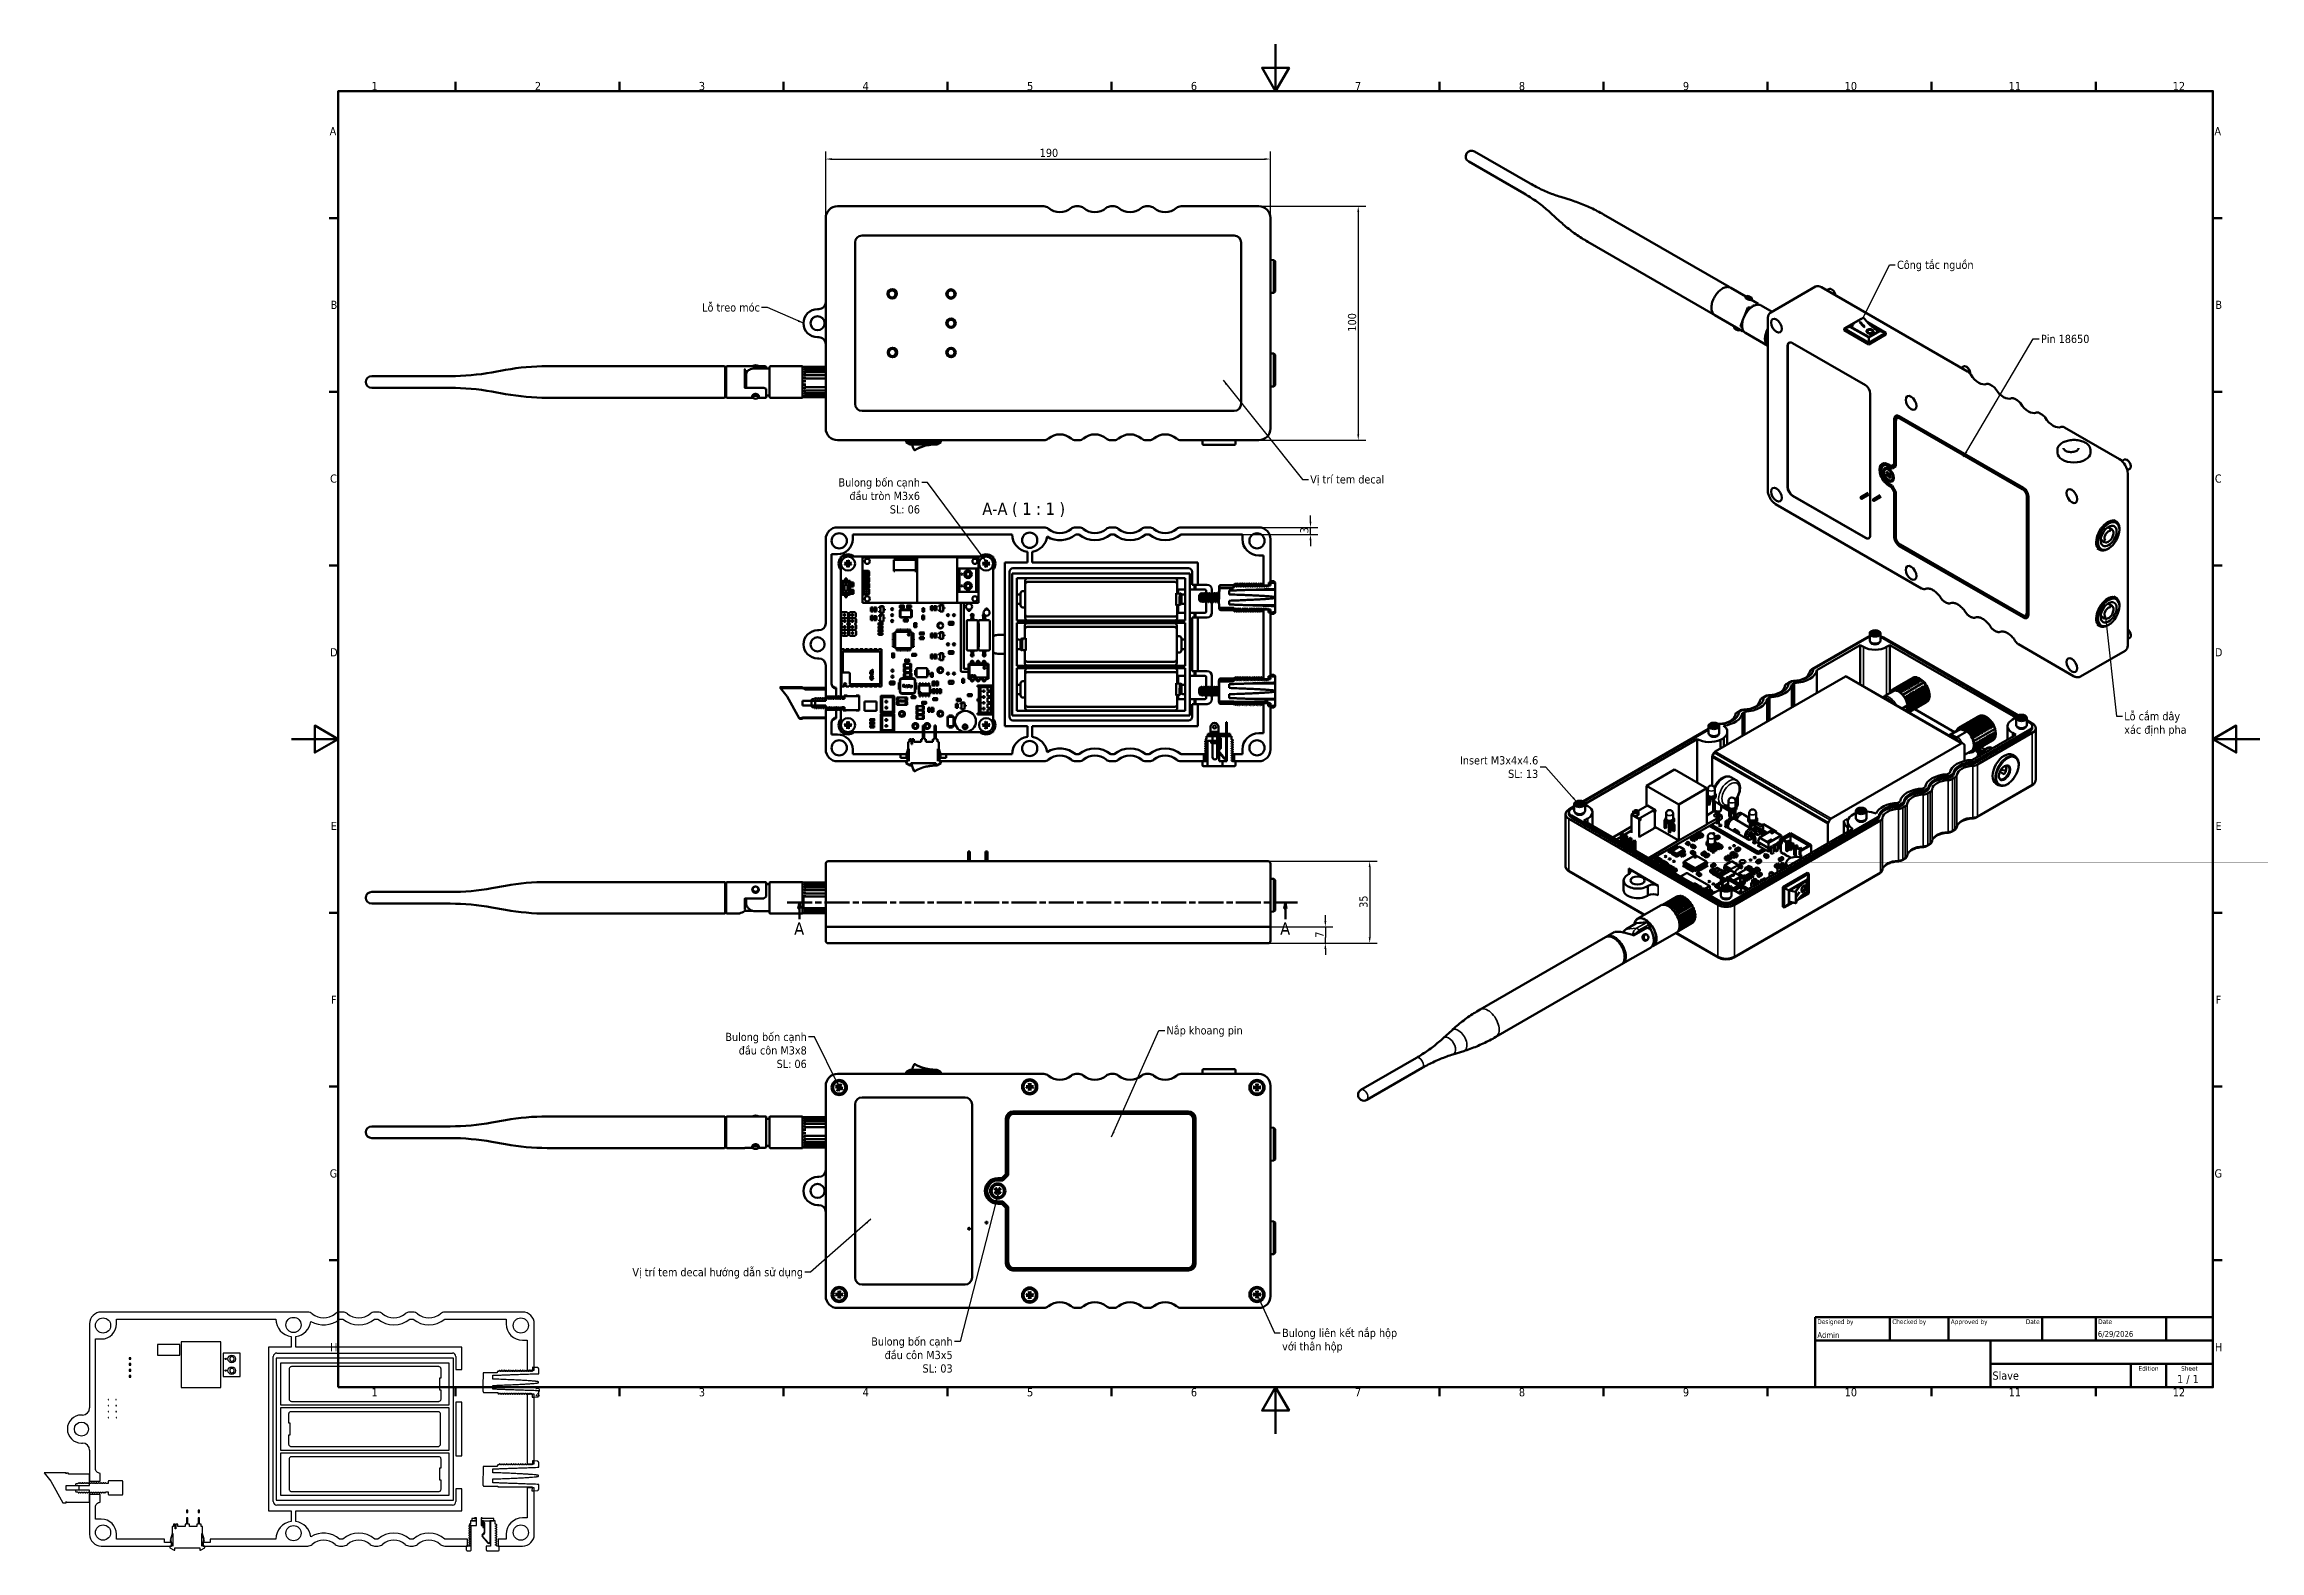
# Model space of a CAD drawing. Header units: millimetres. Extents: x -106 to 841, y -50 to 594.
import ezdxf
from ezdxf.enums import TextEntityAlignment as Align

# ---------------------------------------------------------------- set-up
doc = ezdxf.new("R2010")
doc.units = ezdxf.units.MM
doc.linetypes.add('CHAIN', pattern=[0.3543, 0.2362, -0.0295, 0.0591, -0.0295])
for name, color, linetype, lineweight in [('Border (ISO)', 7, 'Continuous', 70), ('Break Line (ISO)', 7, 'Continuous', 50), ('Dimension (ISO)', 7, 'Continuous', 25), ('Section Line (ISO)', 7, 'CHAIN', 70), ('Symbol (ISO)', 7, 'Continuous', 25), ('Title (ISO)', 7, 'Continuous', 50), ('Visible (ISO)', 7, 'Continuous', 50), ('Visible Narrow (ISO)', 7, 'Continuous', 35)]:
    doc.layers.add(name, color=color, linetype=linetype, lineweight=lineweight)
doc.styles.add('Label Text (ISO)', font='tahoma.ttf')
doc.styles.add('Note Text (ISO)', font='tahoma.ttf')
doc.styles.add('Text Style39', font='tahoma.ttf')
doc.styles.add('Text Style41', font='tahoma.ttf')
doc.dimstyles.new('Default (ISO)', dxfattribs={"dimtxt": 3.5, "dimasz": 2.5, "dimexe": 3.175, "dimexo": 0, "dimgap": 0.762, "dimtad": 1, "dimrnd": 1e-08, "dimtxsty": 'Note Text (ISO)', "dimcen": 0.09, "dimdle": 10, "dimclrd": 256, "dimclre": 256, "dimclrt": 256, "dimadec": 0, "dimazin": 0, "dimtfac": 1.001486, "dimtmove": 0, "dimatfit": 3, "dimfxl": 1, "dimtolj": 1, "dimtzin": 0, "dimlwd": -1, "dimlwe": -1, "dimarcsym": 0})
doc.dimstyles.new('Default - Method 1b (ISO)$7', dxfattribs={"dimtxt": 3.5, "dimasz": 2.5, "dimexe": 3.175, "dimexo": 0, "dimgap": 0.762, "dimtad": 1, "dimtoh": 1, "dimrnd": 1e-08, "dimtxsty": 'Note Text (ISO)', "dimcen": 0.09, "dimdle": 10, "dimclrd": 256, "dimclre": 256, "dimclrt": 256, "dimazin": 2, "dimtfac": 1, "dimtmove": 0, "dimatfit": 3, "dimfxl": 1, "dimtolj": 1, "dimlwd": -1, "dimlwe": -1, "dimarcsym": 0})

msp = doc.modelspace()

# ---------------------------------------------------------------- texts
at = {"layer": 'Symbol (ISO)', "char_height": 3.5, "style": 'Note Text (ISO)'}
for s, insert, width, attachment_point in [('\\fTahoma|b0|i0;Công tắc nguồn', (686.048, 501.508), 33.53363, 1), ('\\fTahoma|b0|i0;Lỗ treo móc', (200.17, 483.274), 25.37925, 3), ('\\fTahoma|b0|i0;Pin 18650', (747.543, 469.824), 21.07374, 1), ('\\fTahoma|b0|i0;Vị trí tem decal', (435.299, 409.794), 32.15802, 1), ('\\fTahoma|b0|i0;Nắp khoang pin', (373.931, 174.282), 33.41451, 1), ('\\fTahoma|b0|i0;Vị trí tem decal hướng dẫn sử dụng', (218.61, 70.911), 75.44854, 3)]:
    msp.add_mtext(s, dxfattribs=dict(at, insert=insert, width=width, attachment_point=attachment_point))
at = {"layer": 'Symbol (ISO)', "char_height": 3.5, "line_spacing_factor": 0.987884, "style": 'Note Text (ISO)'}
for s, insert, width, attachment_point in [('\\fTahoma|b0|i0;Bulong bốn cạnh\\P\\fTahoma|b0|i0;đầu tròn M3x6\\P\\fTahoma|b0|i0;SL: 06', (268.576, 408.483), 35.65235, 3), ('\\fTahoma|b0|i0;Lỗ cắm dây\\P\\fTahoma|b0|i0;xác định pha', (783.124, 308.556), 27.2342, 1), ('\\fTahoma|b0|i0;Insert M3x4x4.6\\PSL: 13', (532.748, 285.028), 34.44692, 6), ('\\fTahoma|b0|i0;Bulong bốn cạnh\\P\\fTahoma|b0|i0;đầu côn M3x8\\P\\fTahoma|b0|i0;SL: 06', (220.214, 171.471), 35.65235, 3), ('\\fTahoma|b0|i0;Bulong bốn cạnh\\P\\fTahoma|b0|i0;đầu côn M3x5\\P\\fTahoma|b0|i0;SL: 03', (282.541, 41.291), 35.65235, 3), ('\\fTahoma|b0|i0;Bulong liên kết nắp hộp\\P\\fTahoma|b0|i0;với thân hộp', (423.314, 44.962), 50.37277, 1)]:
    msp.add_mtext(s, dxfattribs=dict(at, insert=insert, width=width, attachment_point=attachment_point))
at = {"layer": 'Symbol (ISO)', "insert": (295.244, 391.909), "char_height": 5.25, "attachment_point": 7, "style": 'Label Text (ISO)'}
msp.add_mtext('A-A ( 1 : 1 )', dxfattribs=at)

# ---------------------------------------------------------------- blocks, each defined once
blk = doc.blocks.new('Borders Default Border')
at = {"layer": 'Border (ISO)'}
for p, q in [((70.08, 574), (70.08, 577.9)), ((140.17, 574), (140.17, 577.9)), ((210.25, 574), (210.25, 577.9)), ((280.33, 574), (280.33, 577.9)), ((350.42, 574), (350.42, 577.9)), ((490.58, 574), (490.58, 577.9)), ((560.67, 574), (560.67, 577.9)), ((630.75, 574), (630.75, 577.9)), ((700.83, 574), (700.83, 577.9)), ((770.92, 574), (770.92, 577.9)), ((20, 519.75), (16.1, 519.75)), ((821, 519.75), (824.9, 519.75)), ((20, 445.5), (16.1, 445.5)), ((821, 445.5), (824.9, 445.5)), ((20, 371.25), (16.1, 371.25)), ((821, 371.25), (824.9, 371.25)), ((20, 222.75), (16.1, 222.75)), ((821, 222.75), (824.9, 222.75)), ((20, 148.5), (16.1, 148.5)), ((821, 148.5), (824.9, 148.5)), ((20, 74.25), (16.1, 74.25)), ((821, 74.25), (824.9, 74.25)), ((70.08, 20), (70.08, 16.1)), ((140.17, 20), (140.17, 16.1)), ((210.25, 20), (210.25, 16.1)), ((280.33, 20), (280.33, 16.1)), ((350.42, 20), (350.42, 16.1)), ((490.58, 20), (490.58, 16.1)), ((560.67, 20), (560.67, 16.1)), ((630.75, 20), (630.75, 16.1)), ((700.83, 20), (700.83, 16.1)), ((770.92, 20), (770.92, 16.1))]:
    blk.add_line(p, q, dxfattribs=at)
at = {"layer": 'Border (ISO)', "flags": 128}
for points in [[(420.5, 594), (420.5, 574), (414.73, 584), (426.27, 584), (420.5, 574)], [(20, 20), (20, 574), (821, 574), (821, 20), (20, 20)], [(0, 297), (20, 297), (10, 302.77), (10, 291.23), (20, 297)], [(841, 297), (821, 297), (831, 302.77), (831, 291.23), (821, 297)], [(420.5, 0), (420.5, 20), (414.73, 10), (426.27, 10), (420.5, 20)]]:
    blk.add_lwpolyline(points, dxfattribs=at)
at = {"layer": 'Border (ISO)', "char_height": 3.5, "attachment_point": 7, "style": 'Note Text (ISO)'}
for s, insert in [('1', (34.25, 574.4)), ('2', (104.06, 574.4)), ('3', (174.12, 574.33)), ('4', (244.07, 574.4)), ('5', (314.35, 574.33)), ('6', (384.34, 574.33)), ('7', (454.46, 574.4)), ('8', (524.48, 574.32)), ('9', (594.55, 574.33)), ('10', (663.69, 574.33)), ('11', (733.77, 574.4)), ('12', (803.86, 574.4)), ('A', (16.36, 555.13)), ('A', (821.66, 555.13)), ('B', (16.78, 480.88)), ('B', (822.08, 480.88)), ('C', (16.56, 406.56)), ('C', (821.86, 406.56)), ('D', (16.57, 332.38)), ('D', (821.87, 332.38)), ('E', (16.85, 258.13)), ('E', (822.15, 258.13)), ('F', (16.94, 183.88)), ('F', (822.24, 183.88)), ('G', (16.4, 109.56)), ('G', (821.7, 109.56)), ('H', (16.57, 35.38)), ('H', (821.87, 35.38)), ('1', (34.25, 16.1)), ('2', (104.06, 16.1)), ('3', (174.12, 16.03)), ('4', (244.07, 16.1)), ('5', (314.35, 16.03)), ('6', (384.34, 16.03)), ('7', (454.46, 16.1)), ('8', (524.48, 16.02)), ('9', (594.55, 16.03)), ('10', (663.69, 16.03)), ('11', (733.77, 16.1)), ('12', (803.86, 16.1))]:
    blk.add_mtext(s, dxfattribs=dict(at, insert=insert))
blk = doc.blocks.new('Title Blocks ISO')
at = {"layer": 'Title (ISO)'}
for p, q in [((270.07, 130), (100.07, 130)), ((100.07, 130), (100.07, 100)), ((132.07, 120), (132.07, 130)), ((157.07, 120), (157.07, 130)), ((197.07, 120), (197.07, 130)), ((220.07, 120), (220.07, 130)), ((250.07, 120), (250.07, 130)), ((270.07, 100), (270.07, 130)), ((100.07, 120), (270.07, 120)), ((175.07, 120), (175.07, 100)), ((270.07, 110), (175.07, 110)), ((235.07, 100), (235.07, 110)), ((250.07, 100), (250.07, 110)), ((100.07, 100), (270.07, 100))]:
    blk.add_line(p, q, dxfattribs=at)
at = {"layer": 'Title (ISO)', "style": 'Text Style41'}
for s, p in [('Designed by', (101.07, 129)), ('Checked by', (133.07, 129)), ('Approved by', (158.07, 129)), ('Date', (221.07, 129))]:
    blk.add_text(s, height=2, dxfattribs=at).set_placement(p, align=Align.TOP_LEFT)
blk.add_text('Date', height=2, dxfattribs=at).set_placement((196.07, 129), align=Align.TOP_RIGHT)
for s, p in [('Edition', (242.57, 109)), ('Sheet', (260.07, 109))]:
    blk.add_text(s, height=2, dxfattribs=at).set_placement(p, align=Align.TOP_CENTER)
at = {"layer": 'Title (ISO)', "style": 'Note Text (ISO)'}
blk.add_text('1 / 1 ', height=3.5, dxfattribs=at).set_placement((260.07, 103.5), align=Align.MIDDLE_CENTER)
at = {"layer": 'Title (ISO)'}
for tag, p, height, style in [('AUTHOR_001', (101.07, 121.05), 2.5, 'Text Style39'), ('CREATION_DATE_001', (220.93, 121.54), 2.5, 'Text Style39'), ('PART_NUMBER_001', (175.89, 103.21), 3.5, 'Note Text (ISO)')]:
    blk.add_attdef(tag, p, '', height=height, dxfattribs=dict(at, style=style))
at = {"layer": 'Title (ISO)', "style": 'Text Style39'}
for tag, p in [('CHECKED_BY', (133.07, 121)), ('ENG_APPROVED_BY', (158.07, 121))]:
    blk.add_attdef(tag, text='', height=2.5, dxfattribs=at).set_placement(p, align=Align.BOTTOM_LEFT)
blk.add_attdef('ENG_APPROVAL_DATE', text='', height=2.5, dxfattribs=at).set_placement((196.07, 121), align=Align.BOTTOM_RIGHT)
at = {"layer": 'Title (ISO)', "style": 'Note Text (ISO)'}
for tag, p in [('TITLE', (222.57, 115)), ('COMPANY', (137.41, 109.96)), ('REVISION_NUMBER', (242.57, 103.5))]:
    blk.add_attdef(tag, text='', height=3.5, dxfattribs=at).set_placement(p, align=Align.MIDDLE_CENTER)
blk = doc.blocks.new('2dTransSection0')
at = {"layer": 'Section Line (ISO)', "linetype": 'CHAIN', "ltscale": 45.085114}
blk.add_line((211.89, 227.18), (429.92, 227.18), dxfattribs=at)
at = {"layer": 'Section Line (ISO)', "linetype": 'Continuous', "lineweight": 140}
for p, q in [((211.89, 227.18), (222.27, 227.18)), ((419.55, 227.18), (429.92, 227.18))]:
    blk.add_line(p, q, dxfattribs=at)
at = {"layer": 'Section Line (ISO)', "linetype": 'Continuous'}
for p, q in [((217.08, 227.18), (216.58, 224.68)), ((217.08, 224.68), (217.08, 227.18)), ((217.58, 224.68), (217.08, 227.18)), ((424.74, 227.18), (424.24, 224.68)), ((424.74, 224.68), (424.74, 227.18)), ((425.24, 224.68), (424.74, 227.18)), ((216.58, 224.68), (217.58, 224.68)), ((217.08, 219.98), (217.08, 224.68)), ((424.24, 224.68), (425.24, 224.68)), ((424.74, 219.98), (424.74, 224.68))]:
    blk.add_line(p, q, dxfattribs=at)
at = {"layer": 'Section Line (ISO)', "linetype": 'Continuous', "flags": 128}
for points in [[(217.58, 224.68), (217.08, 227.18), (216.58, 224.68), (217.58, 224.68)], [(425.24, 224.68), (424.74, 227.18), (424.24, 224.68), (425.24, 224.68)]]:
    blk.add_lwpolyline(points, dxfattribs=at)
at = {"layer": 'Section Line (ISO)'}
for points in [[(217.58, 224.68), (217.08, 227.18), (216.58, 224.68), (217.58, 224.68)], [(425.24, 224.68), (424.74, 227.18), (424.24, 224.68), (425.24, 224.68)]]:
    blk.add_solid(points, dxfattribs=at)
at = {"layer": 'Section Line (ISO)', "char_height": 5.25, "attachment_point": 7, "style": 'Label Text (ISO)'}
for insert in [(214.85, 213.43), (422.5, 213.43)]:
    blk.add_mtext('A', dxfattribs=dict(at, insert=insert))
blk = doc.blocks.new('*D7')
at = {"layer": 'Defpoints', "color": 0, "transparency": 16777216}
for p in [(418.33, 544.95), (228.33, 519.78), (418.33, 519.78)]:
    blk.add_point(p, dxfattribs=at)
at = {"layer": 'Dimension (ISO)', "transparency": 16777216}
for p, q in [((228.33, 519.78), (228.33, 548.12)), ((230.83, 544.95), (415.83, 544.95)), ((418.33, 519.78), (418.33, 548.12))]:
    blk.add_line(p, q, dxfattribs=at)
for points in [[(230.83, 545.36), (230.83, 544.53), (228.33, 544.95)], [(415.83, 545.36), (415.83, 544.53), (418.33, 544.95)]]:
    blk.add_solid(points, dxfattribs=at)
at = {"layer": 'Dimension (ISO)', "transparency": 16777216, "insert": (319.75, 549.35), "char_height": 3.5, "attachment_point": 1, "style": 'Note Text (ISO)'}
blk.add_mtext('\\A1;190', dxfattribs=at)
blk = doc.blocks.new('*D8')
at = {"layer": 'Defpoints', "color": 0, "transparency": 16777216}
for p in [(413.33, 524.78), (413.33, 424.78), (455.84, 424.78)]:
    blk.add_point(p, dxfattribs=at)
at = {"layer": 'Dimension (ISO)', "transparency": 16777216}
for p, q in [((413.33, 524.78), (459.02, 524.78)), ((455.84, 522.28), (455.84, 427.28)), ((413.33, 424.78), (459.02, 424.78))]:
    blk.add_line(p, q, dxfattribs=at)
for points in [[(455.43, 522.28), (456.26, 522.28), (455.84, 524.78)], [(455.43, 427.28), (456.26, 427.28), (455.84, 424.78)]]:
    blk.add_solid(points, dxfattribs=at)
at = {"layer": 'Dimension (ISO)', "transparency": 16777216, "insert": (451.44, 471.2), "char_height": 3.5, "attachment_point": 1, "rotation": 90, "style": 'Note Text (ISO)'}
blk.add_mtext('\\A1;100', dxfattribs=at)
blk = doc.blocks.new('*D9')
at = {"layer": 'Defpoints', "color": 0, "transparency": 16777216}
for p in [(413.33, 244.78), (413.33, 209.78), (460.73, 209.78)]:
    blk.add_point(p, dxfattribs=at)
at = {"layer": 'Dimension (ISO)', "transparency": 16777216}
for p, q in [((413.33, 244.78), (463.91, 244.78)), ((460.73, 242.28), (460.73, 212.28)), ((413.33, 209.78), (463.91, 209.78))]:
    blk.add_line(p, q, dxfattribs=at)
for points in [[(460.31, 242.28), (461.15, 242.28), (460.73, 244.78)], [(460.31, 212.28), (461.15, 212.28), (460.73, 209.78)]]:
    blk.add_solid(points, dxfattribs=at)
at = {"layer": 'Dimension (ISO)', "transparency": 16777216, "insert": (456.32, 224.89), "char_height": 3.5, "attachment_point": 1, "rotation": 90, "style": 'Note Text (ISO)'}
blk.add_mtext('\\A1;35', dxfattribs=at)
blk = doc.blocks.new('*D10')
at = {"layer": 'Defpoints', "color": 0, "transparency": 16777216}
for p in [(406.33, 384.52), (413.33, 387.52), (435.43, 387.52)]:
    blk.add_point(p, dxfattribs=at)
at = {"layer": 'Dimension (ISO)', "transparency": 16777216}
for p, q in [((435.43, 390.02), (435.43, 392.52)), ((406.33, 384.52), (438.61, 384.52)), ((413.33, 387.52), (438.61, 387.52)), ((435.43, 384.52), (435.43, 387.52)), ((435.43, 382.02), (435.43, 379.52))]:
    blk.add_line(p, q, dxfattribs=at)
for points in [[(435.02, 390.02), (435.85, 390.02), (435.43, 387.52)], [(435.02, 382.02), (435.85, 382.02), (435.43, 384.52)]]:
    blk.add_solid(points, dxfattribs=at)
at = {"layer": 'Dimension (ISO)', "transparency": 16777216, "insert": (431.03, 384.95), "char_height": 3.5, "attachment_point": 1, "rotation": 90, "style": 'Note Text (ISO)'}
blk.add_mtext('\\A1;3', dxfattribs=at)
blk = doc.blocks.new('*D11')
at = {"layer": 'Defpoints', "color": 0, "transparency": 16777216}
for p in [(413.33, 216.78), (413.33, 209.78), (441.79, 209.78)]:
    blk.add_point(p, dxfattribs=at)
at = {"layer": 'Dimension (ISO)', "transparency": 16777216}
for p, q in [((441.79, 219.28), (441.79, 221.78)), ((413.33, 216.78), (444.97, 216.78)), ((413.33, 209.78), (444.97, 209.78)), ((441.79, 216.78), (441.79, 214.28)), ((441.79, 214.28), (441.79, 212.28)), ((441.79, 209.78), (441.79, 212.28)), ((441.79, 207.28), (441.79, 204.78))]:
    blk.add_line(p, q, dxfattribs=at)
for points in [[(441.38, 219.28), (442.21, 219.28), (441.79, 216.78)], [(441.38, 207.28), (442.21, 207.28), (441.79, 209.78)]]:
    blk.add_solid(points, dxfattribs=at)
at = {"layer": 'Dimension (ISO)', "transparency": 16777216, "insert": (437.53, 212.16), "char_height": 3.5, "attachment_point": 1, "rotation": 90, "style": 'Note Text (ISO)'}
blk.add_mtext('\\A1;7', dxfattribs=at)

# ---------------------------------------------------------------- dimensions: what is measured, and where the dimension line sits
at = {"layer": 'Dimension (ISO)'}
for base, p1, p2, angle, override, picture, middle in [((418.331, 544.946), (228.331, 519.777), (418.331, 519.777), 180, {"dimgap": 0.762, "dimdec": 2, "dimtol": 0, "dimlim": 0, "dimtp": 0, "dimtm": 0, "dimtdec": 2, "dimtofl": 0, "dimatfit": 1}, '*D7', (323.331, 544.946)), ((455.843, 424.777), (413.331, 524.777), (413.331, 424.777), 90, {"dimgap": 0.762, "dimdec": 2, "dimtol": 0, "dimlim": 0, "dimtp": 0, "dimtm": 0, "dimtdec": 2, "dimtofl": 0, "dimatfit": 1}, '*D8', (455.843, 474.777)), ((435.434, 387.518), (406.331, 384.518), (413.331, 387.518), 90, {"dimgap": 0.762, "dimdec": 2, "dimtol": 0, "dimlim": 0, "dimtp": 0, "dimtm": 0, "dimtdec": 2, "dimtofl": 1, "dimatfit": 1}, '*D10', (435.434, 386.018)), ((460.731, 209.776), (413.331, 244.776), (413.331, 209.776), 90, {"dimgap": 0.762, "dimdec": 2, "dimtol": 0, "dimlim": 0, "dimtp": 0, "dimtm": 0, "dimtdec": 2, "dimtofl": 0, "dimatfit": 1}, '*D9', (460.731, 227.276)), ((441.793, 209.776), (413.331, 216.776), (413.331, 209.776), 270, {"dimgap": 0.762, "dimdec": 2, "dimtol": 0, "dimlim": 0, "dimtp": 0, "dimtm": 0, "dimtdec": 2, "dimtofl": 0}, '*D11', (441.793, 213.276))]:
    dim = msp.add_linear_dim(base=base, p1=p1, p2=p2, angle=angle, dimstyle='Default (ISO)', override=override, dxfattribs=at)
    dim.commit()
    dim.dimension.update_dxf_attribs({"geometry": picture, "text_midpoint": middle, "dimtype": 160})

# ---------------------------------------------------------------- linework, layer by layer
for p, q in [((6.993, 52.11), (-81.206, 52.11)), ((-74.706, 47.11), (-74.706, 49.11)), ((-74.706, 49.11), (-6.607, 49.11)), ((21.993, 52.11), (20.594, 52.11)), ((20.594, 49.11), (21.993, 49.11)), ((36.993, 52.11), (35.594, 52.11)), ((35.594, 49.11), (36.993, 49.11)), ((51.993, 52.11), (50.594, 52.11)), ((50.594, 49.11), (51.993, 49.11)), ((98.794, 52.11), (65.594, 52.11)), ((65.594, 49.11), (91.794, 49.11)), ((91.794, 49.11), (91.794, 47.11)), ((-86.206, 47.11), (-86.206, 11.11)), ((-83.706, -14.748), (-83.706, 40.61)), ((-83.706, 40.61), (-81.206, 40.61)), ((-47.664, 38.207), (-57.189, 38.207)), ((-57.189, 38.207), (-57.189, 33.762)), ((-47.664, 33.762), (-47.664, 38.207)), ((-30.117, 39.344), (-47.117, 39.344)), ((-47.117, 39.344), (-47.117, 19.844)), ((-30.117, 19.844), (-30.117, 39.344)), ((-0.071, 41.672), (-0.071, 37.11)), ((1.929, 37.11), (1.929, 41.682)), ((98.794, 40.11), (100.794, 40.11)), ((100.794, 40.11), (100.794, 27.25)), ((103.794, 28.466), (103.794, 47.11)), ((-68.647, 32.614), (-69.287, 32.614)), ((-69.287, 32.614), (-69.287, 31.974)), ((-69.287, 31.974), (-68.647, 31.974)), ((-68.647, 30.074), (-69.287, 30.074)), ((-69.287, 30.074), (-69.287, 29.434)), ((-69.287, 29.434), (-68.647, 29.434)), ((-68.647, 31.974), (-68.647, 32.614)), ((-68.647, 29.434), (-68.647, 30.074)), ((-57.189, 33.762), (-47.664, 33.762)), ((-21.912, 34.594), (-29.133, 34.594)), ((-29.133, 34.594), (-29.133, 24.594)), ((-26.114, 31.624), (-26.276, 31.506)), ((-21.912, 24.594), (-21.912, 34.594)), ((-0.071, 37.11), (-9.706, 37.11)), ((-9.706, 37.11), (-9.706, -32.89)), ((-7.706, -28.89), (-7.706, 33.11)), ((69.294, 32.46), (-6.506, 32.46)), ((-6.506, 32.46), (-6.506, -28.24)), ((-6.206, 34.61), (68.794, 34.61)), ((-4.506, 12.26), (-4.506, 30.46)), ((-4.506, 30.46), (67.294, 30.46)), ((62.994, 28.779), (-0.006, 28.779)), ((72.794, 37.11), (1.929, 37.11)), ((67.294, 30.46), (67.294, 12.26)), ((69.294, -28.24), (69.294, 32.46)), ((70.294, 33.11), (70.294, 27.61)), ((72.794, 27.61), (72.794, 37.11)), ((103.042, 28.496), (103.002, 27.25)), ((103.794, 28.466), (103.042, 28.496)), ((103.794, 27.25), (103.794, 28.466)), ((105.294, 28.408), (103.794, 28.466)), ((-68.647, 27.534), (-69.287, 27.534)), ((-69.287, 27.534), (-69.287, 26.894)), ((-69.287, 26.894), (-68.647, 26.894)), ((-68.647, 24.994), (-69.287, 24.994)), ((-69.287, 24.994), (-69.287, 24.354)), ((-69.287, 24.354), (-68.647, 24.354)), ((-68.647, 26.894), (-68.647, 27.534)), ((-68.647, 24.354), (-68.647, 24.994)), ((-47.117, 19.844), (-30.117, 19.844)), ((-29.133, 24.594), (-21.912, 24.594)), ((-26.114, 26.624), (-26.276, 26.506)), ((-1.006, 27.528), (-1.006, 15.192)), ((63.494, 18.694), (63.494, 24.026)), ((63.494, 24.026), (63.994, 24.026)), ((63.994, 24.026), (63.994, 27.528)), ((70.294, 27.61), (72.794, 27.61)), ((81.96, 25.93), (81.794, 20.657)), ((81.794, 20.657), (81.868, 18.301)), ((87.968, 26.164), (82.003, 26.164)), ((86.1, 23.457), (86.1, 25.073)), ((86.1, 19.147), (86.1, 20.763)), ((87.98, 26.535), (87.968, 26.164)), ((88.147, 26.535), (87.98, 26.535)), ((88.655, 26.77), (88.467, 26.77)), ((88.977, 27.25), (88.884, 27.25)), ((89.405, 26.77), (89.217, 26.77)), ((89.727, 27.25), (89.634, 27.25)), ((90.155, 26.77), (89.967, 26.77)), ((90.477, 27.25), (90.384, 27.25)), ((90.905, 26.77), (90.717, 26.77)), ((91.227, 27.25), (91.134, 27.25)), ((91.655, 26.77), (91.467, 26.77)), ((91.977, 27.25), (91.884, 27.25)), ((92.405, 26.77), (92.217, 26.77)), ((92.727, 27.25), (92.634, 27.25)), ((93.155, 26.77), (92.967, 26.77)), ((93.477, 27.25), (93.384, 27.25)), ((93.905, 26.77), (93.717, 26.77)), ((94.227, 27.25), (94.134, 27.25)), ((94.655, 26.77), (94.467, 26.77)), ((94.977, 27.25), (94.884, 27.25)), ((95.405, 26.77), (95.217, 26.77)), ((95.727, 27.25), (95.634, 27.25)), ((96.155, 26.77), (95.967, 26.77)), ((96.477, 27.25), (96.384, 27.25)), ((96.905, 26.77), (96.717, 26.77)), ((97.227, 27.25), (97.134, 27.25)), ((97.655, 26.77), (97.467, 26.77)), ((97.977, 27.25), (97.884, 27.25)), ((98.405, 26.77), (98.217, 26.77)), ((98.727, 27.25), (98.634, 27.25)), ((99.155, 26.77), (98.967, 26.77)), ((99.477, 27.25), (99.384, 27.25)), ((99.905, 26.77), (99.717, 26.77)), ((100.227, 27.25), (100.134, 27.25)), ((100.655, 26.77), (100.467, 26.77)), ((100.794, 27.25), (100.884, 27.25)), ((100.884, 27.25), (100.977, 27.25)), ((100.977, 27.25), (100.884, 27.25)), ((100.977, 27.25), (101.634, 27.25)), ((101.405, 26.77), (101.217, 26.77)), ((101.634, 27.25), (101.727, 27.25)), ((101.727, 27.25), (101.634, 27.25)), ((101.727, 27.25), (102.384, 27.25)), ((102.155, 26.77), (101.967, 26.77)), ((102.384, 27.25), (102.477, 27.25)), ((102.477, 27.25), (102.384, 27.25)), ((102.477, 27.25), (103.002, 27.25)), ((102.905, 26.77), (102.717, 26.77)), ((103.002, 27.25), (102.993, 26.957)), ((103.002, 27.25), (103.794, 27.25)), ((105.794, 25.779), (105.794, 27.805)), ((-78.275, 14.698), (-78.275, 14.544)), ((-78.121, 14.698), (-78.275, 14.698)), ((-78.275, 14.544), (-78.121, 14.544)), ((-78.275, 12.158), (-78.275, 12.004)), ((-78.121, 12.158), (-78.275, 12.158)), ((-78.275, 12.004), (-78.212, 12.004)), ((-78.275, 9.618), (-78.275, 9.464)), ((-78.121, 9.618), (-78.275, 9.618)), ((-78.212, 12.132), (-78.212, 12.004)), ((-78.121, 12.132), (-78.212, 12.132)), ((-78.212, 12.004), (-78.121, 12.004)), ((-78.212, 12.004), (-78.212, 11.979)), ((-78.212, 11.979), (-78.058, 11.979)), ((-78.212, 9.592), (-78.212, 9.464)), ((-78.121, 9.592), (-78.212, 9.592)), ((-78.121, 14.544), (-78.121, 14.698)), ((-78.121, 12.132), (-78.121, 12.158)), ((-78.121, 12.004), (-78.121, 12.132)), ((-78.058, 12.132), (-78.121, 12.132)), ((-78.121, 9.592), (-78.121, 9.618)), ((-78.121, 9.464), (-78.121, 9.592)), ((-78.058, 9.592), (-78.121, 9.592)), ((-78.058, 11.979), (-78.058, 12.132)), ((-78.058, 9.439), (-78.058, 9.592)), ((-74.938, 14.698), (-74.938, 14.544)), ((-74.785, 14.698), (-74.938, 14.698)), ((-74.938, 14.544), (-74.785, 14.544)), ((-74.938, 12.158), (-74.938, 12.004)), ((-74.785, 12.158), (-74.938, 12.158)), ((-74.938, 12.004), (-74.875, 12.004)), ((-74.938, 9.618), (-74.938, 9.464)), ((-74.785, 9.618), (-74.938, 9.618)), ((-74.875, 12.132), (-74.875, 12.004)), ((-74.785, 12.132), (-74.875, 12.132)), ((-74.875, 12.004), (-74.785, 12.004)), ((-74.875, 12.004), (-74.875, 11.979)), ((-74.875, 11.979), (-74.722, 11.979)), ((-74.875, 9.592), (-74.875, 9.464)), ((-74.785, 9.592), (-74.875, 9.592)), ((-74.785, 14.544), (-74.785, 14.698)), ((-74.785, 12.132), (-74.785, 12.158)), ((-74.785, 12.004), (-74.785, 12.132)), ((-74.722, 12.132), (-74.785, 12.132)), ((-74.785, 9.592), (-74.785, 9.618)), ((-74.785, 9.464), (-74.785, 9.592)), ((-74.722, 9.592), (-74.785, 9.592)), ((-74.722, 11.979), (-74.722, 12.132)), ((-74.722, 9.439), (-74.722, 9.592)), ((67.294, 12.26), (-4.506, 12.26)), ((-4.506, -7.04), (-4.506, 11.26)), ((-4.506, 11.26), (67.294, 11.26)), ((62.794, 9.529), (-0.206, 9.529)), ((-0.006, 13.941), (62.994, 13.941)), ((63.994, 18.694), (63.494, 18.694)), ((63.994, 15.192), (63.994, 18.694)), ((67.294, 11.26), (67.294, -7.04)), ((72.794, 13.61), (70.294, 13.61)), ((70.294, 13.61), (70.294, -9.39)), ((72.794, -9.39), (72.794, 13.61)), ((82.379, 17.685), (88.147, 17.685)), ((88.703, 17.45), (88.891, 17.45)), ((89.13, 16.969), (89.224, 16.969)), ((89.453, 17.45), (89.641, 17.45)), ((89.88, 16.969), (89.974, 16.969)), ((90.203, 17.45), (90.391, 17.45)), ((90.63, 16.969), (90.724, 16.969)), ((90.953, 17.45), (91.141, 17.45)), ((91.38, 16.969), (91.474, 16.969)), ((91.703, 17.45), (91.891, 17.45)), ((92.13, 16.969), (92.224, 16.969)), ((92.453, 17.45), (92.641, 17.45)), ((92.88, 16.969), (92.974, 16.969)), ((93.203, 17.45), (93.391, 17.45)), ((93.63, 16.969), (93.724, 16.969)), ((93.953, 17.45), (94.141, 17.45)), ((94.38, 16.969), (94.474, 16.969)), ((94.703, 17.45), (94.891, 17.45)), ((95.13, 16.969), (95.224, 16.969)), ((95.453, 17.45), (95.641, 17.45)), ((95.88, 16.969), (95.974, 16.969)), ((96.203, 17.45), (96.391, 17.45)), ((96.63, 16.969), (96.724, 16.969)), ((96.953, 17.45), (97.141, 17.45)), ((97.38, 16.969), (97.474, 16.969)), ((97.703, 17.45), (97.891, 17.45)), ((98.13, 16.969), (98.224, 16.969)), ((98.453, 17.45), (98.641, 17.45)), ((98.88, 16.969), (98.974, 16.969)), ((99.203, 17.45), (99.391, 17.45)), ((99.63, 16.969), (99.724, 16.969)), ((99.953, 17.45), (100.141, 17.45)), ((100.38, 16.969), (100.474, 16.969)), ((100.703, 17.45), (100.891, 17.45)), ((100.794, 16.969), (100.794, -12.75)), ((101.13, 16.969), (100.794, 16.969)), ((101.224, 16.969), (101.13, 16.969)), ((101.13, 16.969), (101.224, 16.969)), ((101.88, 16.969), (101.224, 16.969)), ((101.453, 17.45), (101.641, 17.45)), ((101.974, 16.969), (101.88, 16.969)), ((101.88, 16.969), (101.974, 16.969)), ((102.63, 16.969), (101.974, 16.969)), ((102.203, 17.45), (102.391, 17.45)), ((102.724, 16.969), (102.63, 16.969)), ((102.63, 16.969), (102.724, 16.969)), ((102.91, 16.969), (102.724, 16.969)), ((102.899, 17.335), (102.91, 16.969)), ((103.794, 16.969), (102.91, 16.969)), ((102.91, 16.969), (102.95, 15.721)), ((102.95, 15.721), (103.794, 15.753)), ((103.794, 15.753), (103.794, 16.969)), ((103.794, 15.753), (105.294, 15.812)), ((103.794, -11.534), (103.794, 15.753)), ((105.794, 16.415), (105.794, 18.441)), ((-89.206, 8.11), (-89.706, 8.11)), ((-78.275, 9.464), (-78.212, 9.464)), ((-78.212, 9.464), (-78.121, 9.464)), ((-78.212, 9.464), (-78.212, 9.439)), ((-78.212, 9.439), (-78.058, 9.439)), ((-78.212, 7.052), (-78.212, 6.899)), ((-78.058, 7.052), (-78.212, 7.052)), ((-78.212, 6.899), (-78.058, 6.899)), ((-78.058, 6.899), (-78.058, 7.052)), ((-74.938, 9.464), (-74.875, 9.464)), ((-74.875, 9.464), (-74.785, 9.464)), ((-74.875, 9.464), (-74.875, 9.439)), ((-74.875, 9.439), (-74.722, 9.439)), ((-74.875, 7.052), (-74.875, 6.899)), ((-74.722, 7.052), (-74.875, 7.052)), ((-74.875, 6.899), (-74.722, 6.899)), ((-74.722, 6.899), (-74.722, 7.052)), ((-1.206, 8.278), (-1.206, 4.776)), ((-1.206, 4.776), (-0.706, 4.776)), ((-0.706, 4.776), (-0.706, -0.556)), ((63.794, -4.058), (63.794, 8.278)), ((-89.706, -3.89), (-89.206, -3.89)), ((-86.206, -6.89), (-86.206, -17.274)), ((67.294, -7.04), (-4.506, -7.04)), ((-4.506, -26.24), (-4.506, -8.04)), ((-4.506, -8.04), (67.294, -8.04)), ((-0.706, -0.556), (-1.206, -0.556)), ((-1.206, -0.556), (-1.206, -4.058)), ((-0.206, -5.309), (62.794, -5.309)), ((67.294, -8.04), (67.294, -26.24)), ((70.294, -9.39), (72.794, -9.39)), ((-96.206, -16.552), (-105.556, -16.552)), ((-105.556, -16.552), (-102.697, -20.207)), ((-96.206, -17.078), (-96.206, -16.552)), ((-95.206, -16.815), (-95.956, -16.815)), ((-86.306, -17.143), (-95.106, -17.143)), ((-86.206, -17.274), (-86.206, -20.138)), ((-86.206, -17.566), (-86.206, -17.274)), ((-86.206, -17.966), (-86.206, -17.566)), ((-86.206, -20.138), (-86.206, -17.966)), ((-81.706, -20.138), (-81.706, -16.825)), ((-1.006, -10.972), (-1.006, -23.308)), ((62.994, -9.721), (-0.006, -9.721)), ((63.494, -19.806), (63.494, -14.474)), ((63.494, -14.474), (63.994, -14.474)), ((63.994, -14.474), (63.994, -10.972)), ((81.944, -14.072), (81.845, -21.696)), ((87.947, -13.836), (81.983, -13.836)), ((86.1, -16.543), (86.1, -14.927)), ((87.952, -13.465), (87.947, -13.836)), ((88.147, -13.465), (87.952, -13.465)), ((88.565, -13.23), (88.377, -13.23)), ((88.888, -12.75), (88.794, -12.75)), ((89.315, -13.23), (89.127, -13.23)), ((89.638, -12.75), (89.544, -12.75)), ((90.065, -13.23), (89.877, -13.23)), ((90.388, -12.75), (90.294, -12.75)), ((90.815, -13.23), (90.627, -13.23)), ((91.138, -12.75), (91.044, -12.75)), ((91.565, -13.23), (91.377, -13.23)), ((91.888, -12.75), (91.794, -12.75)), ((92.315, -13.23), (92.127, -13.23)), ((92.638, -12.75), (92.544, -12.75)), ((93.065, -13.23), (92.877, -13.23)), ((93.388, -12.75), (93.294, -12.75)), ((93.815, -13.23), (93.627, -13.23)), ((94.138, -12.75), (94.044, -12.75)), ((94.565, -13.23), (94.377, -13.23)), ((94.888, -12.75), (94.794, -12.75)), ((95.315, -13.23), (95.127, -13.23)), ((95.638, -12.75), (95.544, -12.75)), ((96.065, -13.23), (95.877, -13.23)), ((96.388, -12.75), (96.294, -12.75)), ((96.815, -13.23), (96.627, -13.23)), ((97.138, -12.75), (97.044, -12.75)), ((97.565, -13.23), (97.377, -13.23)), ((97.888, -12.75), (97.794, -12.75)), ((98.315, -13.23), (98.127, -13.23)), ((98.638, -12.75), (98.544, -12.75)), ((99.065, -13.23), (98.877, -13.23)), ((99.388, -12.75), (99.294, -12.75)), ((99.815, -13.23), (99.627, -13.23)), ((100.138, -12.75), (100.044, -12.75)), ((100.565, -13.23), (100.377, -13.23)), ((100.794, -12.75), (100.794, -12.75)), ((100.794, -12.75), (100.888, -12.75)), ((100.888, -12.75), (100.794, -12.75)), ((100.888, -12.75), (101.544, -12.75)), ((101.315, -13.23), (101.127, -13.23)), ((101.544, -12.75), (101.638, -12.75)), ((101.638, -12.75), (101.544, -12.75)), ((101.638, -12.75), (102.294, -12.75)), ((102.065, -13.23), (101.877, -13.23)), ((102.294, -12.75), (102.388, -12.75)), ((102.388, -12.75), (102.294, -12.75)), ((102.388, -12.75), (102.961, -12.75)), ((102.815, -13.23), (102.627, -13.23)), ((102.961, -12.75), (102.959, -12.927)), ((102.977, -11.502), (102.961, -12.75)), ((102.961, -12.75), (103.794, -12.75)), ((103.794, -11.534), (102.977, -11.502)), ((103.794, -12.75), (103.794, -11.534)), ((105.294, -11.592), (103.794, -11.534)), ((105.794, -14.221), (105.794, -12.195)), ((-102.697, -20.207), (-97.6, -29.444)), ((-96.206, -24.023), (-96.206, -21.974)), ((-96.206, -21.974), (-90.76, -21.974)), ((-90.76, -24.023), (-96.206, -24.023)), ((-92.26, -21.632), (-92.26, -21.974)), ((-92.26, -21.974), (-90.76, -21.974)), ((-90.76, -24.023), (-92.26, -24.023)), ((-92.26, -24.023), (-92.26, -24.365)), ((-91.26, -21.302), (-92.06, -21.302)), ((-92.06, -24.695), (-91.26, -24.695)), ((-91.26, -21.111), (-91.26, -21.302)), ((-91.26, -24.695), (-91.26, -24.81)), ((-91.046, -25.164), (-90.796, -25.164)), ((-90.6, -20.833), (-90.849, -20.833)), ((-90.76, -21.974), (-86.206, -21.974)), ((-90.76, -21.974), (-90.76, -24.023)), ((-86.206, -24.023), (-90.76, -24.023)), ((-90.296, -25.164), (-90.046, -25.164)), ((-89.85, -20.833), (-90.099, -20.833)), ((-89.546, -25.164), (-89.296, -25.164)), ((-89.1, -20.833), (-89.349, -20.833)), ((-88.796, -25.164), (-88.546, -25.164)), ((-88.35, -20.833), (-88.599, -20.833)), ((-88.046, -25.164), (-87.796, -25.164)), ((-87.6, -20.833), (-87.849, -20.833)), ((-87.296, -25.164), (-87.046, -25.164)), ((-86.85, -20.833), (-87.099, -20.833)), ((-86.546, -25.164), (-86.296, -25.164)), ((-86.207, -20.833), (-86.349, -20.833)), ((-86.296, -25.164), (-86.296, -25.164)), ((-86.1, -20.833), (-86.207, -20.833)), ((-86.206, -20.138), (-81.706, -20.138)), ((-86.206, -20.833), (-86.206, -20.138)), ((-86.206, -21.974), (-86.206, -20.833)), ((-86.206, -24.903), (-86.206, -24.023)), ((-86.206, -25.878), (-86.206, -24.903)), ((-81.706, -25.878), (-86.206, -25.878)), ((-86.206, -25.878), (-86.206, -28.918)), ((-86.206, -27.992), (-86.206, -25.878)), ((-86.206, -28.391), (-86.206, -27.992)), ((-86.206, -28.724), (-86.206, -28.391)), ((-85.796, -25.164), (-85.546, -25.164)), ((-85.35, -20.833), (-85.599, -20.833)), ((-85.046, -25.164), (-84.796, -25.164)), ((-84.6, -20.833), (-84.849, -20.833)), ((-84.296, -25.164), (-84.046, -25.164)), ((-83.85, -20.833), (-84.099, -20.833)), ((-83.546, -25.164), (-83.296, -25.164)), ((-83.1, -20.833), (-83.349, -20.833)), ((-82.796, -25.164), (-82.546, -25.164)), ((-82.35, -20.833), (-82.599, -20.833)), ((-82.046, -25.164), (-81.796, -25.164)), ((-81.6, -20.833), (-81.849, -20.833)), ((-81.706, -29.192), (-81.706, -25.878)), ((-81.296, -25.164), (-81.046, -25.164)), ((-80.85, -20.833), (-81.099, -20.833)), ((-80.546, -25.164), (-80.296, -25.164)), ((-80.1, -20.833), (-80.349, -20.833)), ((-79.796, -25.164), (-79.546, -25.164)), ((-79.35, -20.833), (-79.599, -20.833)), ((-79.26, -21.225), (-79.26, -21.111)), ((-78.26, -21.225), (-79.26, -21.225)), ((-79.26, -24.81), (-79.26, -24.771)), ((-79.26, -24.771), (-78.26, -24.771)), ((-78.26, -20.394), (-78.26, -21.225)), ((-78.26, -24.771), (-78.26, -25.603)), ((-72.356, -19.998), (-77.865, -19.998)), ((-77.865, -25.998), (-72.356, -25.998)), ((-71.96, -25.603), (-71.96, -20.394)), ((-6.506, -28.24), (69.294, -28.24)), ((67.294, -26.24), (-4.506, -26.24)), ((-0.006, -24.559), (62.994, -24.559)), ((63.994, -19.806), (63.494, -19.806)), ((63.994, -23.308), (63.994, -19.806)), ((72.794, -23.39), (70.294, -23.39)), ((70.294, -23.39), (70.294, -28.89)), ((72.794, -32.89), (72.794, -23.39)), ((82.333, -22.315), (88.147, -22.315)), ((86.1, -20.853), (86.1, -19.237)), ((88.251, -22.532), (102.834, -22.532)), ((100.794, -23.031), (100.794, -35.89)), ((102.827, -23.031), (100.794, -23.031)), ((102.827, -23.031), (102.811, -24.285)), ((102.811, -24.285), (103.794, -24.247)), ((102.834, -22.532), (102.827, -23.031)), ((103.794, -23.031), (102.827, -23.031)), ((103.794, -24.247), (103.794, -23.031)), ((103.794, -24.247), (105.294, -24.188)), ((103.794, -42.89), (103.794, -24.247)), ((105.794, -23.585), (105.794, -21.559)), ((-97.6, -29.444), (-96.206, -29.444)), ((-96.206, -29.444), (-96.206, -28.918)), ((-95.956, -29.182), (-86.456, -29.182)), ((-86.206, -28.918), (-86.206, -28.724)), ((-86.206, -28.918), (-86.206, -42.89)), ((-83.706, -36.39), (-83.706, -31.269)), ((-81.206, -36.39), (-83.706, -36.39)), ((-44.206, -32.59), (-44.781, -32.59)), ((-44.781, -32.59), (-44.781, -33.59)), ((-44.781, -33.59), (-44.206, -33.59)), ((-44.206, -35.89), (-44.781, -35.89)), ((-44.781, -35.89), (-44.781, -38.49)), ((-44.206, -33.59), (-44.206, -32.59)), ((-44.206, -38.49), (-44.206, -35.89)), ((-39.206, -32.59), (-39.781, -32.59)), ((-39.781, -32.59), (-39.781, -33.59)), ((-39.781, -33.59), (-39.206, -33.59)), ((-39.206, -35.89), (-39.781, -35.89)), ((-39.781, -35.89), (-39.781, -38.49)), ((-39.206, -33.59), (-39.206, -32.59)), ((-39.206, -38.49), (-39.206, -35.89)), ((-9.706, -32.89), (-0.071, -32.89)), ((68.794, -30.39), (-6.206, -30.39)), ((-0.071, -32.89), (-0.071, -37.452)), ((1.929, -37.462), (1.929, -32.89)), ((1.929, -32.89), (72.794, -32.89)), ((77.044, -37.09), (76.495, -37.09)), ((76.495, -37.09), (76.495, -38.49)), ((78.229, -36.09), (77.044, -36.09)), ((77.044, -36.09), (77.044, -37.09)), ((79.048, -37.09), (77.044, -37.09)), ((77.044, -37.09), (79.048, -37.09)), ((79.048, -35.79), (78.229, -35.79)), ((78.229, -35.79), (78.229, -36.09)), ((79.048, -36.09), (78.229, -36.09)), ((78.229, -36.09), (79.048, -36.09)), ((79.048, -36.09), (79.048, -35.79)), ((79.048, -37.09), (79.048, -36.09)), ((79.048, -39.09), (79.048, -37.09)), ((81.559, -35.79), (81.039, -35.79)), ((81.039, -35.79), (81.039, -36.09)), ((81.039, -36.09), (81.039, -37.09)), ((81.559, -36.09), (81.039, -36.09)), ((81.039, -36.09), (81.559, -36.09)), ((81.844, -37.09), (81.039, -37.09)), ((81.039, -37.09), (81.039, -39.09)), ((81.039, -37.09), (81.844, -37.09)), ((81.559, -36.09), (81.559, -35.79)), ((86.544, -36.09), (81.559, -36.09)), ((81.844, -37.646), (81.844, -37.09)), ((82.144, -37.09), (81.844, -37.09)), ((81.844, -37.09), (81.844, -37.646)), ((81.844, -37.09), (82.144, -37.09)), ((81.844, -38.934), (81.844, -37.646)), ((82.144, -37.546), (82.144, -37.09)), ((82.144, -37.09), (84.844, -37.09)), ((85.144, -37.09), (84.844, -37.09)), ((84.844, -37.09), (84.844, -46.24)), ((84.844, -37.09), (85.144, -37.09)), ((86.544, -37.09), (85.144, -37.09)), ((85.144, -37.09), (85.144, -38.664)), ((85.144, -38.664), (85.144, -37.09)), ((85.144, -37.09), (86.544, -37.09)), ((86.544, -37.09), (86.544, -36.09)), ((87.093, -37.09), (86.544, -37.09)), ((87.093, -38.49), (87.093, -37.09)), ((100.794, -35.89), (98.794, -35.89)), ((-74.706, -44.89), (-74.706, -42.89)), ((-54.206, -44.89), (-74.706, -44.89)), ((-54.206, -46.39), (-54.206, -44.89)), ((-51.561, -46.39), (-54.206, -46.39)), ((-51.704, -45.473), (-51.725, -45.893)), ((-50.956, -42.59), (-51.704, -45.008)), ((-51.625, -45.998), (-51.542, -45.998)), ((-51.561, -46.39), (-51.562, -46.419)), ((-51.542, -45.998), (-51.561, -46.39)), ((-51.206, -46.39), (-51.561, -46.39)), ((-51.462, -46.523), (-51.379, -46.523)), ((-51.43, -45.092), (-50.656, -42.59)), ((-50.656, -47.89), (-51.43, -45.388)), ((-51.379, -46.523), (-51.4, -46.944)), ((-51.3, -47.049), (-51.216, -47.049)), ((-51.216, -47.049), (-51.237, -47.469)), ((-51.206, -47.547), (-51.206, -46.39)), ((-50.406, -39.59), (-50.956, -39.59)), ((-50.956, -39.59), (-50.956, -42.59)), ((-50.656, -42.59), (-50.656, -47.89)), ((-49.606, -38.49), (-50.406, -38.49)), ((-50.406, -38.49), (-50.406, -39.59)), ((-49.606, -40.59), (-49.606, -38.49)), ((-49.306, -40.59), (-49.606, -40.59)), ((-48.506, -38.49), (-49.306, -38.49)), ((-49.306, -38.49), (-49.306, -40.59)), ((-48.506, -39.59), (-48.506, -38.49)), ((-45.406, -39.59), (-48.506, -39.59)), ((-44.781, -38.49), (-45.406, -38.49)), ((-45.406, -38.49), (-45.406, -39.59)), ((-43.506, -38.49), (-44.206, -38.49)), ((-43.506, -39.59), (-43.506, -38.49)), ((-40.406, -39.59), (-43.506, -39.59)), ((-39.781, -38.49), (-40.406, -38.49)), ((-40.406, -38.49), (-40.406, -39.59)), ((-38.506, -38.49), (-39.206, -38.49)), ((-38.506, -39.59), (-38.506, -38.49)), ((-37.956, -39.59), (-38.506, -39.59)), ((-38.256, -47.89), (-38.256, -42.59)), ((-38.256, -42.59), (-37.482, -45.092)), ((-37.482, -45.388), (-38.256, -47.89)), ((-37.956, -42.59), (-37.956, -39.59)), ((-37.208, -45.008), (-37.956, -42.59)), ((-37.352, -46.39), (-37.706, -46.39)), ((-37.706, -46.39), (-37.706, -47.547)), ((-37.675, -47.469), (-37.696, -47.049)), ((-37.696, -47.049), (-37.613, -47.049)), ((-37.513, -46.944), (-37.534, -46.523)), ((-37.534, -46.523), (-37.45, -46.523)), ((-37.352, -46.39), (-37.371, -45.998)), ((-37.371, -45.998), (-37.288, -45.998)), ((-34.706, -46.39), (-37.352, -46.39)), ((-37.35, -46.419), (-37.352, -46.39)), ((-37.188, -45.893), (-37.208, -45.473)), ((-6.607, -44.89), (-34.706, -44.89)), ((-34.706, -44.89), (-34.706, -46.39)), ((21.993, -44.89), (20.594, -44.89)), ((36.993, -44.89), (35.594, -44.89)), ((51.993, -44.89), (50.594, -44.89)), ((75.294, -44.89), (65.594, -44.89)), ((75.294, -47.89), (75.294, -44.89)), ((75.852, -39.316), (75.852, -39.459)), ((75.852, -40.316), (75.852, -40.459)), ((75.852, -41.316), (75.852, -41.459)), ((75.852, -42.316), (75.852, -42.459)), ((75.852, -43.316), (75.852, -43.459)), ((75.852, -44.316), (75.852, -44.459)), ((75.852, -45.316), (75.852, -45.459)), ((75.852, -46.316), (75.852, -46.459)), ((75.852, -47.316), (75.852, -47.459)), ((76.495, -38.49), (75.912, -38.49)), ((76.424, -38.789), (76.424, -38.986)), ((76.424, -39.789), (76.424, -39.986)), ((76.424, -40.789), (76.424, -40.986)), ((76.424, -41.789), (76.424, -41.986)), ((76.424, -42.789), (76.424, -42.986)), ((76.424, -43.789), (76.424, -43.986)), ((76.424, -44.789), (76.424, -44.986)), ((76.424, -45.789), (76.424, -45.986)), ((76.424, -46.794), (76.424, -46.986)), ((76.845, -49.49), (76.845, -39.09)), ((76.845, -39.09), (79.048, -39.09)), ((81.039, -39.09), (81.844, -39.09)), ((81.505, -43.819), (84.005, -46.669)), ((82.251, -42.249), (81.546, -42.919)), ((84.231, -46.471), (81.731, -43.621)), ((81.752, -43.137), (82.457, -42.466)), ((81.844, -39.09), (81.844, -38.934)), ((81.844, -38.934), (81.844, -39.09)), ((81.844, -39.09), (81.844, -39.94)), ((81.844, -39.94), (82.144, -39.94)), ((82.044, -38.11), (82.044, -38.47)), ((82.144, -39.94), (82.144, -39.034)), ((82.344, -37.99), (82.344, -37.898)), ((82.344, -38.683), (82.344, -37.99)), ((82.644, -37.99), (82.344, -37.99)), ((82.344, -37.99), (82.344, -38.683)), ((82.344, -38.683), (82.344, -42.031)), ((82.644, -42.031), (82.644, -37.99)), ((85.144, -38.664), (85.144, -38.807)), ((85.144, -38.807), (85.144, -38.664)), ((85.144, -38.807), (85.144, -39.149)), ((85.144, -39.149), (85.144, -38.807)), ((85.144, -39.149), (85.144, -39.346)), ((85.144, -39.346), (85.144, -39.149)), ((85.144, -39.346), (85.144, -39.664)), ((85.144, -39.664), (85.144, -39.346)), ((85.144, -39.664), (85.144, -39.807)), ((85.144, -39.807), (85.144, -39.664)), ((85.144, -39.807), (85.144, -40.149)), ((85.144, -40.149), (85.144, -39.807)), ((85.144, -40.149), (85.144, -40.346)), ((85.144, -40.346), (85.144, -40.149)), ((85.144, -40.346), (85.144, -40.664)), ((85.144, -40.664), (85.144, -40.346)), ((85.144, -40.664), (85.144, -40.807)), ((85.144, -40.807), (85.144, -40.664)), ((85.144, -40.807), (85.144, -41.149)), ((85.144, -41.149), (85.144, -40.807)), ((85.144, -41.149), (85.144, -41.346)), ((85.144, -41.346), (85.144, -41.149)), ((85.144, -41.346), (85.144, -41.664)), ((85.144, -41.664), (85.144, -41.346)), ((85.144, -41.664), (85.144, -41.807)), ((85.144, -41.807), (85.144, -41.664)), ((85.144, -41.807), (85.144, -42.149)), ((85.144, -42.149), (85.144, -41.807)), ((85.144, -42.149), (85.144, -42.346)), ((85.144, -42.346), (85.144, -42.149)), ((85.144, -42.346), (85.144, -42.664)), ((85.144, -42.664), (85.144, -42.346)), ((85.144, -42.664), (85.144, -42.807)), ((85.144, -42.807), (85.144, -42.664)), ((85.144, -42.807), (85.144, -43.149)), ((85.144, -43.149), (85.144, -42.807)), ((85.144, -43.149), (85.144, -43.346)), ((85.144, -43.346), (85.144, -43.149)), ((85.144, -43.346), (85.144, -43.664)), ((85.144, -43.664), (85.144, -43.346)), ((85.144, -43.664), (85.144, -43.807)), ((85.144, -43.807), (85.144, -43.664)), ((85.144, -43.807), (85.144, -44.149)), ((85.144, -44.149), (85.144, -43.807)), ((85.144, -44.149), (85.144, -44.346)), ((85.144, -44.346), (85.144, -44.149)), ((85.144, -44.346), (85.144, -44.664)), ((85.144, -44.664), (85.144, -44.346)), ((85.144, -44.664), (85.144, -44.807)), ((85.144, -44.807), (85.144, -44.664)), ((85.144, -44.807), (85.144, -45.149)), ((85.144, -45.149), (85.144, -44.807)), ((85.144, -45.149), (85.144, -45.346)), ((85.144, -45.346), (85.144, -45.149)), ((85.144, -45.346), (85.144, -45.664)), ((85.144, -45.664), (85.144, -45.346)), ((85.144, -45.664), (85.144, -45.807)), ((85.144, -45.807), (85.144, -45.664)), ((85.144, -45.807), (85.144, -46.149)), ((85.144, -46.149), (85.144, -45.807)), ((85.144, -46.149), (85.144, -46.24)), ((85.144, -46.24), (85.144, -46.149)), ((85.144, -46.24), (85.144, -47.89)), ((87.163, -38.49), (87.093, -38.49)), ((87.163, -39.492), (87.163, -39.294)), ((87.163, -40.492), (87.163, -40.294)), ((87.163, -41.492), (87.163, -41.294)), ((87.163, -42.492), (87.163, -42.294)), ((87.163, -43.492), (87.163, -43.294)), ((87.163, -44.492), (87.163, -44.294)), ((87.163, -45.492), (87.163, -45.294)), ((87.163, -46.492), (87.163, -46.294)), ((87.163, -47.492), (87.163, -47.294)), ((87.735, -38.964), (87.735, -38.821)), ((87.735, -39.964), (87.735, -39.821)), ((87.735, -40.964), (87.735, -40.821)), ((87.735, -41.964), (87.735, -41.821)), ((87.735, -42.964), (87.735, -42.821)), ((87.735, -43.964), (87.735, -43.821)), ((87.735, -44.964), (87.735, -44.821)), ((87.735, -45.964), (87.735, -45.821)), ((87.735, -46.964), (87.735, -46.821)), ((91.794, -44.89), (88.293, -44.89)), ((88.293, -44.89), (88.293, -47.89)), ((91.794, -42.89), (91.794, -44.89)), ((-81.206, -47.89), (-51.906, -47.89)), ((-51.906, -47.89), (-51.206, -47.89)), ((-51.206, -47.89), (-51.906, -47.89)), ((-51.906, -47.89), (-51.906, -48.69)), ((-51.906, -48.69), (-50.106, -49.69)), ((-51.206, -47.89), (-51.206, -47.547)), ((-50.956, -47.89), (-51.206, -47.89)), ((-51.137, -47.574), (-51.054, -47.574)), ((-51.054, -47.574), (-50.956, -47.89)), ((-50.106, -49.69), (-49.806, -49.69)), ((-49.806, -49.69), (-49.806, -48.69)), ((-49.806, -48.69), (-49.706, -48.69)), ((-49.706, -48.69), (-39.467, -48.69)), ((-39.467, -48.69), (-39.106, -48.69)), ((-39.106, -48.69), (-39.106, -49.69)), ((-39.106, -49.69), (-38.806, -49.69)), ((-38.806, -49.69), (-37.006, -48.69)), ((-37.956, -47.89), (-37.859, -47.574)), ((-37.706, -47.89), (-37.956, -47.89)), ((-37.859, -47.574), (-37.775, -47.574)), ((-37.706, -47.547), (-37.706, -47.89)), ((-37.706, -47.89), (-37.006, -47.89)), ((-37.006, -47.89), (-37.706, -47.89)), ((-37.006, -47.89), (6.993, -47.89)), ((-37.006, -48.69), (-37.006, -47.89)), ((20.594, -47.89), (21.993, -47.89)), ((35.594, -47.89), (36.993, -47.89)), ((50.594, -47.89), (51.993, -47.89)), ((65.594, -47.89), (74.744, -47.89)), ((74.744, -47.89), (75.294, -47.89)), ((75.294, -47.89), (74.744, -47.89)), ((74.744, -47.89), (74.744, -49.49)), ((75.144, -49.89), (76.445, -49.89)), ((76.424, -47.89), (75.294, -47.89)), ((76.424, -47.789), (76.424, -47.89)), ((85.144, -47.89), (83.242, -47.89)), ((83.242, -47.89), (83.242, -49.49)), ((83.642, -49.89), (88.443, -49.89)), ((87.735, -47.89), (87.735, -47.821)), ((88.293, -47.89), (87.735, -47.89)), ((88.293, -47.89), (88.843, -47.89)), ((88.843, -47.89), (88.293, -47.89)), ((88.843, -47.89), (98.794, -47.89)), ((88.843, -49.49), (88.843, -47.89))]:
    msp.add_line(p, q)
for centre, major_axis, start_param, end_param in [((-81.206, 47.11), (-5, 0), 4.712389, 6.2831853), ((0.893, 49.11), (0, -7.5), 4.712389, 6.154231), ((0.893, 49.11), (7.428, 1.036), 4.712389, 6.0153878), ((6.993, 49.11), (-2.286, 1.943), 4.712389, 5.4169364), ((13.794, 57.11), (8.967, -5.463), 4.712389, 5.9641175), ((13.794, 57.11), (-5.714, -4.858), 0.1617015, 1.5707963), ((20.594, 49.11), (-3, 0), 4.712389, 5.4169364), ((21.993, 49.11), (-2.286, 1.943), 4.712389, 5.4169364), ((28.794, 57.11), (8, -6.801), 4.712389, 6.1214838), ((28.794, 57.11), (-5.714, -4.858), 0.1617015, 1.5707963), ((35.594, 49.11), (-3, 0), 4.712389, 5.4169364), ((36.993, 49.11), (1.943, 2.286), 0, 0.7045474), ((43.794, 57.11), (8, -6.801), 4.712389, 6.1214838), ((43.794, 57.11), (-5.714, -4.858), 0.1617015, 1.5707963), ((50.594, 49.11), (-3, 0), 4.712389, 5.4169364), ((51.993, 49.11), (-2.286, 1.943), 4.712389, 5.4169364), ((58.794, 57.11), (8, -6.801), 4.712389, 6.1214838), ((58.794, 57.11), (-5.714, -4.858), 0.1617015, 1.5707963), ((65.594, 49.11), (-3, 0), 4.712389, 5.4169364), ((98.794, 47.11), (0, 5), 4.712389, 6.2831853), ((-81.206, 47.11), (6.5, 0), 4.712389, 6.2831853), ((98.794, 47.11), (0, -7), 4.712389, 6.2831853), ((-25.467, 32.094), (1, 0), 3.7699112, 7.2945091), ((-6.206, 33.11), (0, 1.5), 0, 1.5707963), ((68.794, 33.11), (1.5, 0), 0, 1.5707963), ((-25.467, 27.094), (1, 0), 3.7699112, 7.2945091), ((-89.206, 11.11), (0, -3), 0, 1.5707963), ((-89.706, 2.11), (-6, 0), 4.712389, 7.8539816), ((-89.206, -6.89), (3, 0), 0, 1.5707963), ((-81.206, -42.89), (0, 6.5), 4.712389, 6.2831853), ((-6.206, -28.89), (-1.5, 0), 0, 1.5707963), ((0.893, -44.89), (-7.438, -0.964), 4.712389, 6.154231), ((0.893, -44.89), (-0.967, 7.437), 4.712389, 6.0153878), ((68.794, -28.89), (0, -1.5), 0, 1.5707963), ((98.794, -42.89), (-7, 0), 4.712389, 6.2831853), ((-81.206, -42.89), (0, -5), 4.712389, 6.2831853), ((-50.953, -45.24), (-0.232, -0.751), 4.712389, 5.3123384), ((-51.625, -45.898), (-0.0049, -0.0999), 4.712389, 6.3321904), ((-51.462, -46.423), (-0.0049, -0.0999), 4.712389, 6.3321904), ((-50.953, -45.24), (-0.148, 0.478), 0.970847, 1.5707963), ((-51.3, -46.949), (-0.0049, -0.0999), 4.712389, 6.3321904), ((-37.613, -46.949), (0.1, 0), 4.712389, 6.3321904), ((-37.96, -45.24), (0.148, -0.478), 0.970847, 1.5707963), ((-37.45, -46.423), (0.1, 0), 4.712389, 6.3321904), ((-37.288, -45.898), (0.1, 0), 4.712389, 6.3321904), ((-37.96, -45.24), (0.232, 0.751), 4.712389, 5.3123384), ((6.993, -44.89), (3, 0), 4.712389, 5.4169364), ((13.794, -52.89), (-8, 6.801), 4.712389, 5.9641175), ((13.794, -52.89), (5.714, 4.858), 0.1617015, 1.5707963), ((20.594, -44.89), (2.286, -1.943), 4.712389, 5.4169364), ((28.794, -52.89), (-8, 6.801), 4.712389, 6.1214838), ((21.993, -44.89), (3, 0), 4.712389, 5.4169364), ((28.794, -52.89), (5.714, 4.858), 0.1617015, 1.5707963), ((35.594, -44.89), (2.286, -1.943), 4.712389, 5.4169364), ((43.794, -52.89), (-8, 6.801), 4.712389, 6.1214838), ((36.993, -44.89), (3, 0), 4.712389, 5.4169364), ((43.794, -52.89), (5.714, 4.858), 0.1617015, 1.5707963), ((50.594, -44.89), (2.286, -1.943), 4.712389, 5.4169364), ((58.794, -52.89), (-8, 6.801), 4.712389, 6.1214838), ((51.993, -44.89), (3, 0), 4.712389, 5.4169364), ((58.794, -52.89), (5.714, 4.858), 0.1617015, 1.5707963), ((65.594, -44.89), (2.286, -1.943), 4.712389, 5.4169364), ((81.994, -43.39), (-0.471, -0.448), 4.712389, 6.242641), ((81.994, -43.39), (-0.231, 0.263), 0.0405443, 1.5707963), ((82.044, -42.031), (0, -0.3), 0.7606151, 1.5707963), ((82.044, -42.031), (0.435, 0.414), 4.712389, 5.5225703), ((84.494, -46.24), (0.429, -0.489), 4.712389, 7.1339109), ((84.494, -46.24), (0, -0.35), 5.4324597, 7.8539816), ((98.794, -42.89), (5, 0), 4.712389, 6.2831853), ((-51.137, -47.474), (-0.0049, -0.0999), 4.712389, 5.5699999), ((-51.137, -47.474), (0.0723, -0.0691), 4.712389, 5.4745795), ((-37.775, -47.474), (0.1, 0), 4.712389, 5.4745795), ((-37.775, -47.474), (0.0723, 0.0691), 4.712389, 5.5699999)]:
    msp.add_ellipse(centre, major_axis=major_axis, ratio=1, start_param=start_param, end_param=end_param)
for centre, major_axis in [((-80.456, 46.36), (0, -3.25)), ((0.929, 46.61), (0, -3.25)), ((98.044, 46.36), (0, -3.25)), ((-28.067, 32.094), (-0.3, 0)), ((-25.467, 32.094), (-1.65, 0)), ((-25.467, 27.094), (-1.65, 0)), ((-28.067, 27.094), (-0.3, 0)), ((-89.706, 2.11), (0, -3)), ((-80.456, -42.14), (0, -3.25)), ((0.929, -42.39), (0, -3.25)), ((98.044, -42.14), (0, -3.25))]:
    msp.add_ellipse(centre, major_axis=major_axis, ratio=1)
for points, knots in [([(-24.936, 32.941), (-25.039, 32.993), (-25.131, 33.017), (-25.287, 33.045), (-25.379, 33.05), (-25.614, 33.026), (-25.73, 32.98), (-25.886, 32.895), (-25.986, 32.829), (-26.148, 32.633), (-26.202, 32.533), (-26.266, 32.324), (-26.277, 32.218), (-26.266, 32.111)], [-0.22092856, -0.22092856, -0.22092856, -0.22092856, -0.195817, -0.195817, -0.16179175, -0.16179175, -0.10806553, -0.10806553, -0.06536658, -0.06536658, -0.03222023, -0.03222023, -0.00000489, -0.00000489, -0.00000489, -0.00000489]), ([(-26.266, 32.111), (-26.268, 32.024), (-26.256, 31.937), (-26.205, 31.772), (-26.166, 31.695), (-26.114, 31.624)], [-0.053387918, -0.053387918, -0.053387918, -0.053387918, -0.026618969, -0.026618969, 0, 0, 0, 0]), ([(-0.006, 28.779), (-0.121, 28.779), (-0.256, 28.748), (-0.476, 28.647), (-0.597, 28.553), (-0.779, 28.349), (-0.865, 28.196), (-0.974, 27.899), (-1.006, 27.698), (-1.006, 27.528)], [0, 0, 0, 0, 0.0345339, 0.0345339, 0.07273921, 0.07273921, 0.11658889, 0.11658889, 0.16759652, 0.16759652, 0.16759652, 0.16759652]), ([(63.994, 27.528), (63.994, 27.698), (63.961, 27.899), (63.853, 28.196), (63.766, 28.349), (63.585, 28.553), (63.464, 28.647), (63.244, 28.748), (63.109, 28.779), (62.994, 28.779)], [-0.16759652, -0.16759652, -0.16759652, -0.16759652, -0.11658889, -0.11658889, -0.07273921, -0.07273921, -0.0345339, -0.0345339, 0, 0, 0, 0]), ([(-24.936, 27.941), (-25.039, 27.993), (-25.131, 28.017), (-25.287, 28.045), (-25.379, 28.05), (-25.614, 28.026), (-25.73, 27.98), (-25.886, 27.895), (-25.986, 27.829), (-26.148, 27.633), (-26.202, 27.533), (-26.266, 27.324), (-26.277, 27.218), (-26.266, 27.111)], [-0.22092856, -0.22092856, -0.22092856, -0.22092856, -0.195817, -0.195817, -0.16179175, -0.16179175, -0.10806553, -0.10806553, -0.06536658, -0.06536658, -0.03222023, -0.03222023, -0.00000489, -0.00000489, -0.00000489, -0.00000489]), ([(-26.266, 27.111), (-26.268, 27.024), (-26.256, 26.937), (-26.205, 26.772), (-26.166, 26.695), (-26.114, 26.624)], [-0.053387918, -0.053387918, -0.053387918, -0.053387918, -0.026618969, -0.026618969, 0, 0, 0, 0]), ([(88.467, 26.77), (88.439, 26.827), (88.411, 26.884), (88.376, 26.955), (88.369, 26.968), (88.362, 26.982)], [-0.037970107, -0.037970107, -0.037970107, -0.037970107, -0.018902027, -0.018902027, -0.01430961, -0.01430961, -0.01430961, -0.01430961]), ([(88.884, 27.25), (88.845, 27.171), (88.807, 27.091), (88.731, 26.931), (88.692, 26.851), (88.655, 26.77)], [-0.053194692, -0.053194692, -0.053194692, -0.053194692, -0.026734973, -0.026734973, 0, 0, 0, 0]), ([(89.217, 26.77), (89.177, 26.851), (89.137, 26.931), (89.057, 27.091), (89.018, 27.171), (88.977, 27.25)], [-0.053650183, -0.053650183, -0.053650183, -0.053650183, -0.026663833, -0.026663833, 0, 0, 0, 0]), ([(89.634, 27.25), (89.595, 27.171), (89.557, 27.091), (89.481, 26.931), (89.442, 26.851), (89.405, 26.77)], [-0.053194692, -0.053194692, -0.053194692, -0.053194692, -0.026734973, -0.026734973, 0, 0, 0, 0]), ([(89.967, 26.77), (89.927, 26.851), (89.887, 26.931), (89.807, 27.091), (89.768, 27.171), (89.727, 27.25)], [-0.053650183, -0.053650183, -0.053650183, -0.053650183, -0.026663833, -0.026663833, 0, 0, 0, 0]), ([(90.384, 27.25), (90.345, 27.171), (90.307, 27.091), (90.231, 26.931), (90.192, 26.851), (90.155, 26.77)], [-0.053194692, -0.053194692, -0.053194692, -0.053194692, -0.026734973, -0.026734973, 0, 0, 0, 0]), ([(90.717, 26.77), (90.677, 26.851), (90.637, 26.931), (90.557, 27.091), (90.518, 27.171), (90.477, 27.25)], [-0.053650183, -0.053650183, -0.053650183, -0.053650183, -0.026663833, -0.026663833, 0, 0, 0, 0]), ([(91.134, 27.25), (91.095, 27.171), (91.057, 27.091), (90.981, 26.931), (90.942, 26.851), (90.905, 26.77)], [-0.053194692, -0.053194692, -0.053194692, -0.053194692, -0.026734973, -0.026734973, 0, 0, 0, 0]), ([(91.467, 26.77), (91.427, 26.851), (91.387, 26.931), (91.307, 27.091), (91.268, 27.171), (91.227, 27.25)], [-0.053650183, -0.053650183, -0.053650183, -0.053650183, -0.026663833, -0.026663833, 0, 0, 0, 0]), ([(91.884, 27.25), (91.845, 27.171), (91.807, 27.091), (91.731, 26.931), (91.692, 26.851), (91.655, 26.77)], [-0.053194692, -0.053194692, -0.053194692, -0.053194692, -0.026734973, -0.026734973, 0, 0, 0, 0]), ([(92.217, 26.77), (92.177, 26.851), (92.137, 26.931), (92.057, 27.091), (92.018, 27.171), (91.977, 27.25)], [-0.053650183, -0.053650183, -0.053650183, -0.053650183, -0.026663833, -0.026663833, 0, 0, 0, 0]), ([(92.634, 27.25), (92.595, 27.171), (92.557, 27.091), (92.481, 26.931), (92.442, 26.851), (92.405, 26.77)], [-0.053194692, -0.053194692, -0.053194692, -0.053194692, -0.026734973, -0.026734973, 0, 0, 0, 0]), ([(92.967, 26.77), (92.927, 26.851), (92.887, 26.931), (92.807, 27.091), (92.768, 27.171), (92.727, 27.25)], [-0.053650183, -0.053650183, -0.053650183, -0.053650183, -0.026663833, -0.026663833, 0, 0, 0, 0]), ([(93.384, 27.25), (93.345, 27.171), (93.307, 27.091), (93.231, 26.931), (93.192, 26.851), (93.155, 26.77)], [-0.053194692, -0.053194692, -0.053194692, -0.053194692, -0.026734973, -0.026734973, 0, 0, 0, 0]), ([(93.717, 26.77), (93.677, 26.851), (93.637, 26.931), (93.557, 27.091), (93.518, 27.171), (93.477, 27.25)], [-0.053650183, -0.053650183, -0.053650183, -0.053650183, -0.026663833, -0.026663833, 0, 0, 0, 0]), ([(94.134, 27.25), (94.095, 27.171), (94.057, 27.091), (93.981, 26.931), (93.942, 26.851), (93.905, 26.77)], [-0.053194692, -0.053194692, -0.053194692, -0.053194692, -0.026734973, -0.026734973, 0, 0, 0, 0]), ([(94.467, 26.77), (94.427, 26.851), (94.387, 26.931), (94.307, 27.091), (94.268, 27.171), (94.227, 27.25)], [-0.053650183, -0.053650183, -0.053650183, -0.053650183, -0.026663833, -0.026663833, 0, 0, 0, 0]), ([(94.884, 27.25), (94.845, 27.171), (94.807, 27.091), (94.731, 26.931), (94.692, 26.851), (94.655, 26.77)], [-0.053194692, -0.053194692, -0.053194692, -0.053194692, -0.026734973, -0.026734973, 0, 0, 0, 0]), ([(95.217, 26.77), (95.177, 26.851), (95.137, 26.931), (95.057, 27.091), (95.018, 27.171), (94.977, 27.25)], [-0.053650183, -0.053650183, -0.053650183, -0.053650183, -0.026663833, -0.026663833, 0, 0, 0, 0]), ([(95.634, 27.25), (95.595, 27.171), (95.557, 27.091), (95.481, 26.931), (95.442, 26.851), (95.405, 26.77)], [-0.053194692, -0.053194692, -0.053194692, -0.053194692, -0.026734973, -0.026734973, 0, 0, 0, 0]), ([(95.967, 26.77), (95.927, 26.851), (95.887, 26.931), (95.807, 27.091), (95.768, 27.171), (95.727, 27.25)], [-0.053650183, -0.053650183, -0.053650183, -0.053650183, -0.026663833, -0.026663833, 0, 0, 0, 0]), ([(96.384, 27.25), (96.345, 27.171), (96.307, 27.091), (96.231, 26.931), (96.192, 26.851), (96.155, 26.77)], [-0.053194692, -0.053194692, -0.053194692, -0.053194692, -0.026734973, -0.026734973, 0, 0, 0, 0]), ([(96.717, 26.77), (96.677, 26.851), (96.637, 26.931), (96.557, 27.091), (96.518, 27.171), (96.477, 27.25)], [-0.053650183, -0.053650183, -0.053650183, -0.053650183, -0.026663833, -0.026663833, 0, 0, 0, 0]), ([(97.134, 27.25), (97.095, 27.171), (97.057, 27.091), (96.981, 26.931), (96.942, 26.851), (96.905, 26.77)], [-0.053194692, -0.053194692, -0.053194692, -0.053194692, -0.026734973, -0.026734973, 0, 0, 0, 0]), ([(97.467, 26.77), (97.427, 26.851), (97.387, 26.931), (97.307, 27.091), (97.268, 27.171), (97.227, 27.25)], [-0.053650183, -0.053650183, -0.053650183, -0.053650183, -0.026663833, -0.026663833, 0, 0, 0, 0]), ([(97.884, 27.25), (97.845, 27.171), (97.807, 27.091), (97.731, 26.931), (97.692, 26.851), (97.655, 26.77)], [-0.053194692, -0.053194692, -0.053194692, -0.053194692, -0.026734973, -0.026734973, 0, 0, 0, 0]), ([(98.217, 26.77), (98.177, 26.851), (98.137, 26.931), (98.057, 27.091), (98.018, 27.171), (97.977, 27.25)], [-0.053650183, -0.053650183, -0.053650183, -0.053650183, -0.026663833, -0.026663833, 0, 0, 0, 0]), ([(98.634, 27.25), (98.595, 27.171), (98.557, 27.091), (98.481, 26.931), (98.442, 26.851), (98.405, 26.77)], [-0.053194692, -0.053194692, -0.053194692, -0.053194692, -0.026734973, -0.026734973, 0, 0, 0, 0]), ([(98.967, 26.77), (98.927, 26.851), (98.887, 26.931), (98.807, 27.091), (98.768, 27.171), (98.727, 27.25)], [-0.053650183, -0.053650183, -0.053650183, -0.053650183, -0.026663833, -0.026663833, 0, 0, 0, 0]), ([(99.384, 27.25), (99.345, 27.171), (99.307, 27.091), (99.231, 26.931), (99.192, 26.851), (99.155, 26.77)], [-0.053194692, -0.053194692, -0.053194692, -0.053194692, -0.026734973, -0.026734973, 0, 0, 0, 0]), ([(99.717, 26.77), (99.677, 26.851), (99.637, 26.931), (99.557, 27.091), (99.518, 27.171), (99.477, 27.25)], [-0.053650183, -0.053650183, -0.053650183, -0.053650183, -0.026663833, -0.026663833, 0, 0, 0, 0]), ([(100.134, 27.25), (100.095, 27.171), (100.057, 27.091), (99.981, 26.931), (99.942, 26.851), (99.905, 26.77)], [-0.053194692, -0.053194692, -0.053194692, -0.053194692, -0.026734973, -0.026734973, 0, 0, 0, 0]), ([(100.467, 26.77), (100.427, 26.851), (100.387, 26.931), (100.307, 27.091), (100.268, 27.171), (100.227, 27.25)], [-0.053650183, -0.053650183, -0.053650183, -0.053650183, -0.026663833, -0.026663833, 0, 0, 0, 0]), ([(100.884, 27.25), (100.845, 27.171), (100.807, 27.091), (100.731, 26.931), (100.692, 26.851), (100.655, 26.77)], [-0.053194692, -0.053194692, -0.053194692, -0.053194692, -0.026734973, -0.026734973, 0, 0, 0, 0]), ([(101.217, 26.77), (101.177, 26.851), (101.137, 26.931), (101.057, 27.091), (101.018, 27.171), (100.977, 27.25)], [-0.053650183, -0.053650183, -0.053650183, -0.053650183, -0.026663833, -0.026663833, 0, 0, 0, 0]), ([(101.634, 27.25), (101.595, 27.171), (101.557, 27.091), (101.481, 26.931), (101.442, 26.851), (101.405, 26.77)], [-0.053194692, -0.053194692, -0.053194692, -0.053194692, -0.026734973, -0.026734973, 0, 0, 0, 0]), ([(101.967, 26.77), (101.927, 26.851), (101.887, 26.931), (101.807, 27.091), (101.768, 27.171), (101.727, 27.25)], [-0.053650183, -0.053650183, -0.053650183, -0.053650183, -0.026663833, -0.026663833, 0, 0, 0, 0]), ([(102.384, 27.25), (102.345, 27.171), (102.307, 27.091), (102.231, 26.931), (102.192, 26.851), (102.155, 26.77)], [-0.053194692, -0.053194692, -0.053194692, -0.053194692, -0.026734973, -0.026734973, 0, 0, 0, 0]), ([(102.717, 26.77), (102.677, 26.851), (102.637, 26.931), (102.557, 27.091), (102.518, 27.171), (102.477, 27.25)], [-0.053650183, -0.053650183, -0.053650183, -0.053650183, -0.02666371, -0.02666371, 0, 0, 0, 0]), ([(102.993, 26.957), (102.987, 26.945), (102.982, 26.934), (102.952, 26.871), (102.928, 26.821), (102.905, 26.77)], [-0.02066058, -0.02066058, -0.02066058, -0.02066058, -0.01680396, -0.01680396, 0, 0, 0, 0]), ([(105.498, 21.867), (105.501, 21.868), (105.504, 21.869), (105.512, 21.873), (105.518, 21.879), (105.53, 21.894), (105.536, 21.908), (105.563, 21.977), (105.569, 22.049), (105.569, 22.11), (105.569, 22.17), (105.563, 22.243), (105.536, 22.311), (105.53, 22.325), (105.518, 22.341), (105.512, 22.346), (105.504, 22.351), (105.501, 22.352), (105.498, 22.352)], [-0.024842421, -0.024842421, -0.024842421, -0.024842421, -0.024005943, -0.024005943, -0.022047928, -0.022047928, -0.018135883, -0.018135883, 0, 0, 0, 0.018135883, 0.018135883, 0.022047928, 0.022047928, 0.024005943, 0.024005943, 0.024842421, 0.024842421, 0.024842421, 0.024842421]), ([(-0.206, 9.529), (-0.321, 9.529), (-0.456, 9.498), (-0.676, 9.397), (-0.797, 9.303), (-0.979, 9.099), (-1.065, 8.946), (-1.174, 8.649), (-1.206, 8.448), (-1.206, 8.278)], [0, 0, 0, 0, 0.0345339, 0.0345339, 0.07273921, 0.07273921, 0.11658889, 0.11658889, 0.16759652, 0.16759652, 0.16759652, 0.16759652]), ([(-1.006, 15.192), (-1.006, 15.022), (-0.974, 14.82), (-0.865, 14.523), (-0.779, 14.371), (-0.597, 14.166), (-0.476, 14.073), (-0.256, 13.971), (-0.121, 13.941), (-0.006, 13.941)], [-0.16759652, -0.16759652, -0.16759652, -0.16759652, -0.11658889, -0.11658889, -0.07273921, -0.07273921, -0.0345339, -0.0345339, 0, 0, 0, 0]), ([(63.794, 8.278), (63.794, 8.448), (63.761, 8.649), (63.653, 8.946), (63.566, 9.099), (63.385, 9.303), (63.264, 9.397), (63.044, 9.498), (62.909, 9.529), (62.794, 9.529)], [-0.16759652, -0.16759652, -0.16759652, -0.16759652, -0.11658889, -0.11658889, -0.07273921, -0.07273921, -0.0345339, -0.0345339, 0, 0, 0, 0]), ([(62.994, 13.941), (63.109, 13.941), (63.244, 13.971), (63.464, 14.073), (63.585, 14.166), (63.766, 14.371), (63.853, 14.523), (63.961, 14.82), (63.994, 15.022), (63.994, 15.192)], [0, 0, 0, 0, 0.0345339, 0.0345339, 0.07273921, 0.07273921, 0.11658889, 0.11658889, 0.16759652, 0.16759652, 0.16759652, 0.16759652]), ([(81.868, 18.301), (81.87, 18.25), (81.876, 18.199), (81.899, 18.098), (81.915, 18.048), (81.969, 17.934), (82.011, 17.872), (82.107, 17.777), (82.159, 17.742), (82.268, 17.696), (82.323, 17.685), (82.379, 17.685)], [-0.088179335, -0.088179335, -0.088179335, -0.088179335, -0.073048783, -0.073048783, -0.05737175, -0.05737175, -0.035439835, -0.035439835, -0.01686888, -0.01686888, 0, 0, 0, 0]), ([(88.484, 16.99), (88.519, 17.062), (88.554, 17.135), (88.627, 17.288), (88.665, 17.369), (88.703, 17.45)], [-0.050949333, -0.050949333, -0.050949333, -0.050949333, -0.026732857, -0.026732857, 0, 0, 0, 0]), ([(88.891, 17.45), (88.93, 17.369), (88.97, 17.288), (89.05, 17.128), (89.09, 17.049), (89.13, 16.969)], [-0.053654923, -0.053654923, -0.053654923, -0.053654923, -0.026666381, -0.026666381, 0, 0, 0, 0]), ([(89.224, 16.969), (89.262, 17.049), (89.301, 17.128), (89.377, 17.288), (89.415, 17.369), (89.453, 17.45)], [-0.053190073, -0.053190073, -0.053190073, -0.053190073, -0.026732857, -0.026732857, 0, 0, 0, 0]), ([(89.641, 17.45), (89.68, 17.369), (89.72, 17.288), (89.8, 17.128), (89.84, 17.049), (89.88, 16.969)], [-0.053654923, -0.053654923, -0.053654923, -0.053654923, -0.026666381, -0.026666381, 0, 0, 0, 0]), ([(89.974, 16.969), (90.012, 17.049), (90.051, 17.128), (90.127, 17.288), (90.165, 17.369), (90.203, 17.45)], [-0.053190073, -0.053190073, -0.053190073, -0.053190073, -0.026732857, -0.026732857, 0, 0, 0, 0]), ([(90.391, 17.45), (90.43, 17.369), (90.47, 17.288), (90.55, 17.128), (90.59, 17.049), (90.63, 16.969)], [-0.053654923, -0.053654923, -0.053654923, -0.053654923, -0.026666381, -0.026666381, 0, 0, 0, 0]), ([(90.724, 16.969), (90.762, 17.049), (90.801, 17.128), (90.877, 17.288), (90.915, 17.369), (90.953, 17.45)], [-0.053190073, -0.053190073, -0.053190073, -0.053190073, -0.026732857, -0.026732857, 0, 0, 0, 0]), ([(91.141, 17.45), (91.18, 17.369), (91.22, 17.288), (91.3, 17.128), (91.34, 17.049), (91.38, 16.969)], [-0.053654923, -0.053654923, -0.053654923, -0.053654923, -0.026666381, -0.026666381, 0, 0, 0, 0]), ([(91.474, 16.969), (91.512, 17.049), (91.551, 17.128), (91.627, 17.288), (91.665, 17.369), (91.703, 17.45)], [-0.053190073, -0.053190073, -0.053190073, -0.053190073, -0.026732857, -0.026732857, 0, 0, 0, 0]), ([(91.891, 17.45), (91.93, 17.369), (91.97, 17.288), (92.05, 17.128), (92.09, 17.049), (92.13, 16.969)], [-0.053654923, -0.053654923, -0.053654923, -0.053654923, -0.026666381, -0.026666381, 0, 0, 0, 0]), ([(92.224, 16.969), (92.262, 17.049), (92.301, 17.128), (92.377, 17.288), (92.415, 17.369), (92.453, 17.45)], [-0.053190073, -0.053190073, -0.053190073, -0.053190073, -0.026732857, -0.026732857, 0, 0, 0, 0]), ([(92.641, 17.45), (92.68, 17.369), (92.72, 17.288), (92.8, 17.128), (92.84, 17.049), (92.88, 16.969)], [-0.053654923, -0.053654923, -0.053654923, -0.053654923, -0.026666381, -0.026666381, 0, 0, 0, 0]), ([(92.974, 16.969), (93.012, 17.049), (93.051, 17.128), (93.127, 17.288), (93.165, 17.369), (93.203, 17.45)], [-0.053190073, -0.053190073, -0.053190073, -0.053190073, -0.026732857, -0.026732857, 0, 0, 0, 0]), ([(93.391, 17.45), (93.43, 17.369), (93.47, 17.288), (93.55, 17.128), (93.59, 17.049), (93.63, 16.969)], [-0.053654923, -0.053654923, -0.053654923, -0.053654923, -0.026666381, -0.026666381, 0, 0, 0, 0]), ([(93.724, 16.969), (93.762, 17.049), (93.801, 17.128), (93.877, 17.288), (93.915, 17.369), (93.953, 17.45)], [-0.053190073, -0.053190073, -0.053190073, -0.053190073, -0.026732857, -0.026732857, 0, 0, 0, 0]), ([(94.141, 17.45), (94.18, 17.369), (94.22, 17.288), (94.3, 17.128), (94.34, 17.049), (94.38, 16.969)], [-0.053654923, -0.053654923, -0.053654923, -0.053654923, -0.026666381, -0.026666381, 0, 0, 0, 0]), ([(94.474, 16.969), (94.512, 17.049), (94.551, 17.128), (94.627, 17.288), (94.665, 17.369), (94.703, 17.45)], [-0.053190073, -0.053190073, -0.053190073, -0.053190073, -0.026732857, -0.026732857, 0, 0, 0, 0]), ([(94.891, 17.45), (94.93, 17.369), (94.97, 17.288), (95.05, 17.128), (95.09, 17.049), (95.13, 16.969)], [-0.053654923, -0.053654923, -0.053654923, -0.053654923, -0.026666381, -0.026666381, 0, 0, 0, 0]), ([(95.224, 16.969), (95.262, 17.049), (95.301, 17.128), (95.377, 17.288), (95.415, 17.369), (95.453, 17.45)], [-0.053190073, -0.053190073, -0.053190073, -0.053190073, -0.026732857, -0.026732857, 0, 0, 0, 0]), ([(95.641, 17.45), (95.68, 17.369), (95.72, 17.288), (95.8, 17.128), (95.84, 17.049), (95.88, 16.969)], [-0.053654923, -0.053654923, -0.053654923, -0.053654923, -0.026666381, -0.026666381, 0, 0, 0, 0]), ([(95.974, 16.969), (96.012, 17.049), (96.051, 17.128), (96.127, 17.288), (96.165, 17.369), (96.203, 17.45)], [-0.053190073, -0.053190073, -0.053190073, -0.053190073, -0.026732857, -0.026732857, 0, 0, 0, 0]), ([(96.391, 17.45), (96.43, 17.369), (96.47, 17.288), (96.55, 17.128), (96.59, 17.049), (96.63, 16.969)], [-0.053654923, -0.053654923, -0.053654923, -0.053654923, -0.026666381, -0.026666381, 0, 0, 0, 0]), ([(96.724, 16.969), (96.762, 17.049), (96.801, 17.128), (96.877, 17.288), (96.915, 17.369), (96.953, 17.45)], [-0.053190073, -0.053190073, -0.053190073, -0.053190073, -0.026732857, -0.026732857, 0, 0, 0, 0]), ([(97.141, 17.45), (97.18, 17.369), (97.22, 17.288), (97.3, 17.128), (97.34, 17.049), (97.38, 16.969)], [-0.053654923, -0.053654923, -0.053654923, -0.053654923, -0.026666381, -0.026666381, 0, 0, 0, 0]), ([(97.474, 16.969), (97.512, 17.049), (97.551, 17.128), (97.627, 17.288), (97.665, 17.369), (97.703, 17.45)], [-0.053190073, -0.053190073, -0.053190073, -0.053190073, -0.026732857, -0.026732857, 0, 0, 0, 0]), ([(97.891, 17.45), (97.93, 17.369), (97.97, 17.288), (98.05, 17.128), (98.09, 17.049), (98.13, 16.969)], [-0.053654923, -0.053654923, -0.053654923, -0.053654923, -0.026666381, -0.026666381, 0, 0, 0, 0]), ([(98.224, 16.969), (98.262, 17.049), (98.301, 17.128), (98.377, 17.288), (98.415, 17.369), (98.453, 17.45)], [-0.053190073, -0.053190073, -0.053190073, -0.053190073, -0.026732857, -0.026732857, 0, 0, 0, 0]), ([(98.641, 17.45), (98.68, 17.369), (98.72, 17.288), (98.8, 17.128), (98.84, 17.049), (98.88, 16.969)], [-0.053654923, -0.053654923, -0.053654923, -0.053654923, -0.026666381, -0.026666381, 0, 0, 0, 0]), ([(98.974, 16.969), (99.012, 17.049), (99.051, 17.128), (99.127, 17.288), (99.165, 17.369), (99.203, 17.45)], [-0.053190073, -0.053190073, -0.053190073, -0.053190073, -0.026732857, -0.026732857, 0, 0, 0, 0]), ([(99.391, 17.45), (99.43, 17.369), (99.47, 17.288), (99.55, 17.128), (99.59, 17.049), (99.63, 16.969)], [-0.053654923, -0.053654923, -0.053654923, -0.053654923, -0.026666381, -0.026666381, 0, 0, 0, 0]), ([(99.724, 16.969), (99.762, 17.049), (99.801, 17.128), (99.877, 17.288), (99.915, 17.369), (99.953, 17.45)], [-0.053190073, -0.053190073, -0.053190073, -0.053190073, -0.026732857, -0.026732857, 0, 0, 0, 0]), ([(100.141, 17.45), (100.18, 17.369), (100.22, 17.288), (100.3, 17.128), (100.34, 17.049), (100.38, 16.969)], [-0.053654923, -0.053654923, -0.053654923, -0.053654923, -0.026666381, -0.026666381, 0, 0, 0, 0]), ([(100.474, 16.969), (100.512, 17.049), (100.551, 17.128), (100.627, 17.288), (100.665, 17.369), (100.703, 17.45)], [-0.053190073, -0.053190073, -0.053190073, -0.053190073, -0.026732857, -0.026732857, 0, 0, 0, 0]), ([(100.891, 17.45), (100.93, 17.369), (100.97, 17.288), (101.05, 17.128), (101.09, 17.049), (101.13, 16.969)], [-0.053654923, -0.053654923, -0.053654923, -0.053654923, -0.026666381, -0.026666381, 0, 0, 0, 0]), ([(101.224, 16.969), (101.262, 17.049), (101.301, 17.128), (101.377, 17.288), (101.415, 17.369), (101.453, 17.45)], [-0.053190073, -0.053190073, -0.053190073, -0.053190073, -0.026732857, -0.026732857, 0, 0, 0, 0]), ([(101.641, 17.45), (101.68, 17.369), (101.72, 17.288), (101.8, 17.128), (101.84, 17.049), (101.88, 16.969)], [-0.053654923, -0.053654923, -0.053654923, -0.053654923, -0.026666381, -0.026666381, 0, 0, 0, 0]), ([(101.974, 16.969), (102.012, 17.049), (102.051, 17.128), (102.127, 17.288), (102.165, 17.369), (102.203, 17.45)], [-0.053190073, -0.053190073, -0.053190073, -0.053190073, -0.026732857, -0.026732857, 0, 0, 0, 0]), ([(102.391, 17.45), (102.43, 17.369), (102.47, 17.288), (102.55, 17.128), (102.59, 17.049), (102.63, 16.969)], [-0.053654923, -0.053654923, -0.053654923, -0.053654923, -0.026666381, -0.026666381, 0, 0, 0, 0]), ([(102.724, 16.969), (102.755, 17.033), (102.786, 17.097), (102.844, 17.219), (102.871, 17.277), (102.899, 17.335)], [-0.042775345, -0.042775345, -0.042775345, -0.042775345, -0.02147304, -0.02147304, -0.002311528, -0.002311528, -0.002311528, -0.002311528]), ([(-1.206, -4.058), (-1.206, -4.228), (-1.174, -4.43), (-1.065, -4.727), (-0.979, -4.879), (-0.797, -5.084), (-0.676, -5.177), (-0.456, -5.279), (-0.321, -5.309), (-0.206, -5.309)], [-0.16759652, -0.16759652, -0.16759652, -0.16759652, -0.11658889, -0.11658889, -0.07273921, -0.07273921, -0.0345339, -0.0345339, 0, 0, 0, 0]), ([(62.794, -5.309), (62.909, -5.309), (63.044, -5.279), (63.264, -5.177), (63.385, -5.084), (63.566, -4.879), (63.653, -4.727), (63.761, -4.43), (63.794, -4.228), (63.794, -4.058)], [0, 0, 0, 0, 0.0345339, 0.0345339, 0.07273921, 0.07273921, 0.11658889, 0.11658889, 0.16759652, 0.16759652, 0.16759652, 0.16759652]), ([(-95.956, -16.815), (-95.987, -16.815), (-96.022, -16.822), (-96.079, -16.846), (-96.11, -16.867), (-96.154, -16.913), (-96.174, -16.945), (-96.199, -17.006), (-96.206, -17.045), (-96.206, -17.078)], [0, 0, 0, 0, 0.009104975, 0.009104975, 0.018446782, 0.018446782, 0.028094457, 0.028094457, 0.038024614, 0.038024614, 0.038024614, 0.038024614]), ([(-95.106, -17.143), (-95.116, -17.143), (-95.127, -17.141), (-95.145, -17.132), (-95.156, -17.124), (-95.174, -17.105), (-95.183, -17.089), (-95.208, -17.024), (-95.206, -16.958), (-95.206, -16.903), (-95.206, -16.895), (-95.206, -16.887), (-95.206, -16.878)], [-0.027180602, -0.027180602, -0.027180602, -0.027180602, -0.024372022, -0.024372022, -0.021077902, -0.021077902, -0.016482707, -0.016482707, 0, 0, 0, 0.002408965, 0.002408965, 0.002408965, 0.002408965]), ([(-95.206, -16.878), (-95.206, -16.872), (-95.206, -16.865), (-95.206, -16.859), (-95.206, -16.848), (-95.206, -16.835), (-95.206, -16.821), (-95.206, -16.818), (-95.206, -16.815)], [-0.0017571563, -0.0017571563, -0.0017571563, -0.0017571563, 0, 0, 0, 0.0033843487, 0.0033843487, 0.0042031769, 0.0042031769, 0.0042031769, 0.0042031769]), ([(-86.206, -17.274), (-86.206, -17.258), (-86.21, -17.238), (-86.22, -17.208), (-86.229, -17.191), (-86.248, -17.169), (-86.26, -17.158), (-86.282, -17.147), (-86.295, -17.143), (-86.306, -17.143)], [0.016092542, 0.016092542, 0.016092542, 0.016092542, 0.020988365, 0.020988365, 0.025728564, 0.025728564, 0.029805227, 0.029805227, 0.033148087, 0.033148087, 0.033148087, 0.033148087]), ([(-81.706, -16.825), (-81.952, -16.825), (-82.241, -16.764), (-82.698, -16.567), (-82.946, -16.393), (-83.295, -16.029), (-83.459, -15.774), (-83.648, -15.302), (-83.706, -15.002), (-83.706, -14.748)], [0.601427, 0.601427, 0.601427, 0.601427, 0.67517081, 0.67517081, 0.75082069, 0.75082069, 0.82666714, 0.82666714, 0.90309646, 0.90309646, 0.90309646, 0.90309646]), ([(-0.006, -9.721), (-0.121, -9.721), (-0.256, -9.752), (-0.476, -9.853), (-0.597, -9.947), (-0.779, -10.151), (-0.865, -10.304), (-0.974, -10.601), (-1.006, -10.802), (-1.006, -10.972)], [0, 0, 0, 0, 0.0345339, 0.0345339, 0.07273921, 0.07273921, 0.11658889, 0.11658889, 0.16759652, 0.16759652, 0.16759652, 0.16759652]), ([(63.994, -10.972), (63.994, -10.802), (63.961, -10.601), (63.853, -10.304), (63.766, -10.151), (63.585, -9.947), (63.464, -9.853), (63.244, -9.752), (63.109, -9.721), (62.994, -9.721)], [-0.16759652, -0.16759652, -0.16759652, -0.16759652, -0.11658889, -0.11658889, -0.07273921, -0.07273921, -0.0345339, -0.0345339, 0, 0, 0, 0]), ([(88.794, -12.75), (88.756, -12.829), (88.717, -12.909), (88.641, -13.069), (88.603, -13.149), (88.565, -13.23)], [-0.053192728, -0.053192728, -0.053192728, -0.053192728, -0.026734067, -0.026734067, 0, 0, 0, 0]), ([(89.127, -13.23), (89.088, -13.149), (89.048, -13.069), (88.968, -12.909), (88.928, -12.829), (88.888, -12.75)], [-0.053652201, -0.053652201, -0.053652201, -0.053652201, -0.026664911, -0.026664911, 0, 0, 0, 0]), ([(89.544, -12.75), (89.506, -12.829), (89.467, -12.909), (89.391, -13.069), (89.353, -13.149), (89.315, -13.23)], [-0.053192728, -0.053192728, -0.053192728, -0.053192728, -0.026734067, -0.026734067, 0, 0, 0, 0]), ([(89.877, -13.23), (89.838, -13.149), (89.798, -13.069), (89.718, -12.909), (89.678, -12.829), (89.638, -12.75)], [-0.053652201, -0.053652201, -0.053652201, -0.053652201, -0.026664911, -0.026664911, 0, 0, 0, 0]), ([(90.294, -12.75), (90.256, -12.829), (90.217, -12.909), (90.141, -13.069), (90.103, -13.149), (90.065, -13.23)], [-0.053192728, -0.053192728, -0.053192728, -0.053192728, -0.026734067, -0.026734067, 0, 0, 0, 0]), ([(90.627, -13.23), (90.588, -13.149), (90.548, -13.069), (90.468, -12.909), (90.428, -12.829), (90.388, -12.75)], [-0.053652201, -0.053652201, -0.053652201, -0.053652201, -0.026664911, -0.026664911, 0, 0, 0, 0]), ([(91.044, -12.75), (91.006, -12.829), (90.967, -12.909), (90.891, -13.069), (90.853, -13.149), (90.815, -13.23)], [-0.053192728, -0.053192728, -0.053192728, -0.053192728, -0.026734067, -0.026734067, 0, 0, 0, 0]), ([(91.377, -13.23), (91.338, -13.149), (91.298, -13.069), (91.218, -12.909), (91.178, -12.829), (91.138, -12.75)], [-0.053652201, -0.053652201, -0.053652201, -0.053652201, -0.026664911, -0.026664911, 0, 0, 0, 0]), ([(91.794, -12.75), (91.756, -12.829), (91.717, -12.909), (91.641, -13.069), (91.603, -13.149), (91.565, -13.23)], [-0.053192728, -0.053192728, -0.053192728, -0.053192728, -0.026734067, -0.026734067, 0, 0, 0, 0]), ([(92.127, -13.23), (92.088, -13.149), (92.048, -13.069), (91.968, -12.909), (91.928, -12.829), (91.888, -12.75)], [-0.053652201, -0.053652201, -0.053652201, -0.053652201, -0.026664911, -0.026664911, 0, 0, 0, 0]), ([(92.544, -12.75), (92.506, -12.829), (92.467, -12.909), (92.391, -13.069), (92.353, -13.149), (92.315, -13.23)], [-0.053192728, -0.053192728, -0.053192728, -0.053192728, -0.026734067, -0.026734067, 0, 0, 0, 0]), ([(92.877, -13.23), (92.838, -13.149), (92.798, -13.069), (92.718, -12.909), (92.678, -12.829), (92.638, -12.75)], [-0.053652201, -0.053652201, -0.053652201, -0.053652201, -0.026664911, -0.026664911, 0, 0, 0, 0]), ([(93.294, -12.75), (93.256, -12.829), (93.217, -12.909), (93.141, -13.069), (93.103, -13.149), (93.065, -13.23)], [-0.053192728, -0.053192728, -0.053192728, -0.053192728, -0.026734067, -0.026734067, 0, 0, 0, 0]), ([(93.627, -13.23), (93.588, -13.149), (93.548, -13.069), (93.468, -12.909), (93.428, -12.829), (93.388, -12.75)], [-0.053652201, -0.053652201, -0.053652201, -0.053652201, -0.026664911, -0.026664911, 0, 0, 0, 0]), ([(94.044, -12.75), (94.006, -12.829), (93.967, -12.909), (93.891, -13.069), (93.853, -13.149), (93.815, -13.23)], [-0.053192728, -0.053192728, -0.053192728, -0.053192728, -0.026734067, -0.026734067, 0, 0, 0, 0]), ([(94.377, -13.23), (94.338, -13.149), (94.298, -13.069), (94.218, -12.909), (94.178, -12.829), (94.138, -12.75)], [-0.053652201, -0.053652201, -0.053652201, -0.053652201, -0.026664911, -0.026664911, 0, 0, 0, 0]), ([(94.794, -12.75), (94.756, -12.829), (94.717, -12.909), (94.641, -13.069), (94.603, -13.149), (94.565, -13.23)], [-0.053192728, -0.053192728, -0.053192728, -0.053192728, -0.026734067, -0.026734067, 0, 0, 0, 0]), ([(95.127, -13.23), (95.088, -13.149), (95.048, -13.069), (94.968, -12.909), (94.928, -12.829), (94.888, -12.75)], [-0.053652201, -0.053652201, -0.053652201, -0.053652201, -0.026664911, -0.026664911, 0, 0, 0, 0]), ([(95.544, -12.75), (95.506, -12.829), (95.467, -12.909), (95.391, -13.069), (95.353, -13.149), (95.315, -13.23)], [-0.053192728, -0.053192728, -0.053192728, -0.053192728, -0.026734067, -0.026734067, 0, 0, 0, 0]), ([(95.877, -13.23), (95.838, -13.149), (95.798, -13.069), (95.718, -12.909), (95.678, -12.829), (95.638, -12.75)], [-0.053652201, -0.053652201, -0.053652201, -0.053652201, -0.026664911, -0.026664911, 0, 0, 0, 0]), ([(96.294, -12.75), (96.256, -12.829), (96.217, -12.909), (96.141, -13.069), (96.103, -13.149), (96.065, -13.23)], [-0.053192728, -0.053192728, -0.053192728, -0.053192728, -0.026734067, -0.026734067, 0, 0, 0, 0]), ([(96.627, -13.23), (96.588, -13.149), (96.548, -13.069), (96.468, -12.909), (96.428, -12.829), (96.388, -12.75)], [-0.053652201, -0.053652201, -0.053652201, -0.053652201, -0.026664911, -0.026664911, 0, 0, 0, 0]), ([(97.044, -12.75), (97.006, -12.829), (96.967, -12.909), (96.891, -13.069), (96.853, -13.149), (96.815, -13.23)], [-0.053192728, -0.053192728, -0.053192728, -0.053192728, -0.026734067, -0.026734067, 0, 0, 0, 0]), ([(97.377, -13.23), (97.338, -13.149), (97.298, -13.069), (97.218, -12.909), (97.178, -12.829), (97.138, -12.75)], [-0.053652201, -0.053652201, -0.053652201, -0.053652201, -0.026664911, -0.026664911, 0, 0, 0, 0]), ([(97.794, -12.75), (97.756, -12.829), (97.717, -12.909), (97.641, -13.069), (97.603, -13.149), (97.565, -13.23)], [-0.053192728, -0.053192728, -0.053192728, -0.053192728, -0.026734067, -0.026734067, 0, 0, 0, 0]), ([(98.127, -13.23), (98.088, -13.149), (98.048, -13.069), (97.968, -12.909), (97.928, -12.829), (97.888, -12.75)], [-0.053652201, -0.053652201, -0.053652201, -0.053652201, -0.026664911, -0.026664911, 0, 0, 0, 0]), ([(98.544, -12.75), (98.506, -12.829), (98.467, -12.909), (98.391, -13.069), (98.353, -13.149), (98.315, -13.23)], [-0.053192728, -0.053192728, -0.053192728, -0.053192728, -0.026734067, -0.026734067, 0, 0, 0, 0]), ([(98.877, -13.23), (98.838, -13.149), (98.798, -13.069), (98.718, -12.909), (98.678, -12.829), (98.638, -12.75)], [-0.053652201, -0.053652201, -0.053652201, -0.053652201, -0.026664911, -0.026664911, 0, 0, 0, 0]), ([(99.294, -12.75), (99.256, -12.829), (99.217, -12.909), (99.141, -13.069), (99.103, -13.149), (99.065, -13.23)], [-0.053192728, -0.053192728, -0.053192728, -0.053192728, -0.026734067, -0.026734067, 0, 0, 0, 0]), ([(99.627, -13.23), (99.588, -13.149), (99.548, -13.069), (99.468, -12.909), (99.428, -12.829), (99.388, -12.75)], [-0.053652201, -0.053652201, -0.053652201, -0.053652201, -0.026664911, -0.026664911, 0, 0, 0, 0]), ([(100.044, -12.75), (100.006, -12.829), (99.967, -12.909), (99.891, -13.069), (99.853, -13.149), (99.815, -13.23)], [-0.053192728, -0.053192728, -0.053192728, -0.053192728, -0.026734067, -0.026734067, 0, 0, 0, 0]), ([(100.377, -13.23), (100.338, -13.149), (100.298, -13.069), (100.218, -12.909), (100.178, -12.829), (100.138, -12.75)], [-0.053652201, -0.053652201, -0.053652201, -0.053652201, -0.026664911, -0.026664911, 0, 0, 0, 0]), ([(100.794, -12.75), (100.756, -12.829), (100.717, -12.909), (100.641, -13.069), (100.603, -13.149), (100.565, -13.23)], [-0.053192728, -0.053192728, -0.053192728, -0.053192728, -0.026734067, -0.026734067, 0, 0, 0, 0]), ([(101.127, -13.23), (101.088, -13.149), (101.048, -13.069), (100.968, -12.909), (100.928, -12.829), (100.888, -12.75)], [-0.053652201, -0.053652201, -0.053652201, -0.053652201, -0.026664911, -0.026664911, 0, 0, 0, 0]), ([(101.544, -12.75), (101.506, -12.829), (101.467, -12.909), (101.391, -13.069), (101.353, -13.149), (101.315, -13.23)], [-0.053192728, -0.053192728, -0.053192728, -0.053192728, -0.026734067, -0.026734067, 0, 0, 0, 0]), ([(101.877, -13.23), (101.838, -13.149), (101.798, -13.069), (101.718, -12.909), (101.678, -12.829), (101.638, -12.75)], [-0.053652201, -0.053652201, -0.053652201, -0.053652201, -0.026664911, -0.026664911, 0, 0, 0, 0]), ([(102.294, -12.75), (102.256, -12.829), (102.217, -12.909), (102.141, -13.069), (102.103, -13.149), (102.065, -13.23)], [-0.053192728, -0.053192728, -0.053192728, -0.053192728, -0.026734067, -0.026734067, 0, 0, 0, 0]), ([(102.627, -13.23), (102.588, -13.149), (102.548, -13.069), (102.468, -12.909), (102.428, -12.829), (102.388, -12.75)], [-0.053652201, -0.053652201, -0.053652201, -0.053652201, -0.02666479, -0.02666479, 0, 0, 0, 0]), ([(102.959, -12.927), (102.934, -12.978), (102.911, -13.028), (102.863, -13.129), (102.839, -13.179), (102.815, -13.23)], [-0.033491561, -0.033491561, -0.033491561, -0.033491561, -0.016803376, -0.016803376, 0, 0, 0, 0]), ([(105.498, -18.133), (105.501, -18.132), (105.504, -18.131), (105.512, -18.127), (105.518, -18.121), (105.53, -18.106), (105.536, -18.092), (105.563, -18.023), (105.569, -17.951), (105.569, -17.89), (105.569, -17.83), (105.563, -17.757), (105.536, -17.689), (105.53, -17.675), (105.518, -17.659), (105.512, -17.654), (105.504, -17.649), (105.501, -17.648), (105.498, -17.648)], [-0.024842421, -0.024842421, -0.024842421, -0.024842421, -0.024005943, -0.024005943, -0.022047928, -0.022047928, -0.018135883, -0.018135883, 0, 0, 0, 0.018135883, 0.018135883, 0.022047928, 0.022047928, 0.024005943, 0.024005943, 0.024842421, 0.024842421, 0.024842421, 0.024842421]), ([(-90.849, -20.833), (-90.85, -20.87), (-90.856, -20.908), (-90.877, -20.984), (-90.893, -21.023), (-90.933, -21.088), (-90.955, -21.115), (-91, -21.153), (-91.021, -21.166), (-91.054, -21.179), (-91.065, -21.182), (-91.082, -21.186), (-91.087, -21.186), (-91.096, -21.187), (-91.1, -21.188), (-91.105, -21.188), (-91.108, -21.188), (-91.127, -21.188), (-91.144, -21.185), (-91.185, -21.173), (-91.208, -21.16), (-91.239, -21.134), (-91.25, -21.123), (-91.26, -21.111)], [-0.104893994, -0.104893994, -0.104893994, -0.104893994, -0.092071715, -0.092071715, -0.078007438, -0.078007438, -0.066103646, -0.066103646, -0.057907237, -0.057907237, -0.053936, -0.053936, -0.051979992, -0.051979992, -0.050840595, -0.050840595, -0.05003691, -0.05003691, -0.044211507, -0.044211507, -0.035206984, -0.035206984, -0.030147475, -0.030147475, -0.030147475, -0.030147475]), ([(-91.26, -24.81), (-91.25, -24.812), (-91.239, -24.815), (-91.204, -24.827), (-91.181, -24.842), (-91.133, -24.884), (-91.109, -24.916), (-91.073, -24.99), (-91.06, -25.028), (-91.047, -25.099), (-91.045, -25.132), (-91.046, -25.164)], [-0.047325761, -0.047325761, -0.047325761, -0.047325761, -0.043623827, -0.043623827, -0.034357947, -0.034357947, -0.021569042, -0.021569042, -0.009669932, -0.009669932, -0.000000002, -0.000000002, -0.000000002, -0.000000002]), ([(-90.796, -25.164), (-90.795, -25.126), (-90.79, -25.088), (-90.769, -25.012), (-90.753, -24.974), (-90.713, -24.909), (-90.69, -24.881), (-90.645, -24.844), (-90.625, -24.831), (-90.592, -24.818), (-90.581, -24.814), (-90.564, -24.811), (-90.558, -24.81), (-90.549, -24.809), (-90.546, -24.809), (-90.541, -24.809), (-90.538, -24.808), (-90.517, -24.808), (-90.498, -24.812), (-90.454, -24.827), (-90.431, -24.842), (-90.383, -24.884), (-90.359, -24.916), (-90.323, -24.99), (-90.31, -25.028), (-90.297, -25.099), (-90.295, -25.132), (-90.296, -25.164)], [-0.10530145, -0.10530145, -0.10530145, -0.10530145, -0.09244085, -0.09244085, -0.07833453, -0.07833453, -0.06639516, -0.06639516, -0.05817426, -0.05817426, -0.05419116, -0.05419116, -0.0522293, -0.0522293, -0.0510865, -0.0510865, -0.05028041, -0.05028041, -0.04362383, -0.04362383, -0.03435795, -0.03435795, -0.02156904, -0.02156904, -0.00966993, -0.00966993, 0, 0, 0, 0]), ([(-90.099, -20.833), (-90.1, -20.867), (-90.105, -20.902), (-90.124, -20.975), (-90.139, -21.014), (-90.177, -21.08), (-90.2, -21.109), (-90.246, -21.15), (-90.269, -21.165), (-90.304, -21.179), (-90.315, -21.182), (-90.332, -21.186), (-90.337, -21.186), (-90.346, -21.187), (-90.35, -21.188), (-90.355, -21.188), (-90.358, -21.188), (-90.377, -21.188), (-90.394, -21.185), (-90.435, -21.173), (-90.458, -21.16), (-90.505, -21.121), (-90.529, -21.091), (-90.568, -21.021), (-90.581, -20.982), (-90.597, -20.91), (-90.6, -20.877), (-90.6, -20.84), (-90.6, -20.836), (-90.6, -20.833)], [-0.10488781, -0.10488781, -0.10488781, -0.10488781, -0.09306574, -0.09306574, -0.07918237, -0.07918237, -0.06696072, -0.06696072, -0.05790724, -0.05790724, -0.053936, -0.053936, -0.05197999, -0.05197999, -0.05084059, -0.05084059, -0.05003691, -0.05003691, -0.04421151, -0.04421151, -0.03520698, -0.03520698, -0.02318558, -0.02318558, -0.01105712, -0.01105712, -0.00109173, -0.00109173, 0, 0, 0, 0]), ([(-90.046, -25.164), (-90.045, -25.126), (-90.04, -25.088), (-90.019, -25.012), (-90.003, -24.974), (-89.963, -24.909), (-89.94, -24.881), (-89.895, -24.844), (-89.875, -24.831), (-89.842, -24.818), (-89.831, -24.814), (-89.814, -24.811), (-89.808, -24.81), (-89.799, -24.809), (-89.796, -24.809), (-89.791, -24.809), (-89.788, -24.808), (-89.767, -24.808), (-89.748, -24.812), (-89.704, -24.827), (-89.681, -24.842), (-89.633, -24.884), (-89.609, -24.916), (-89.573, -24.99), (-89.56, -25.028), (-89.547, -25.099), (-89.545, -25.132), (-89.546, -25.164)], [-0.10530145, -0.10530145, -0.10530145, -0.10530145, -0.09244085, -0.09244085, -0.07833453, -0.07833453, -0.06639516, -0.06639516, -0.05817426, -0.05817426, -0.05419116, -0.05419116, -0.0522293, -0.0522293, -0.0510865, -0.0510865, -0.05028041, -0.05028041, -0.04362383, -0.04362383, -0.03435795, -0.03435795, -0.02156904, -0.02156904, -0.00966993, -0.00966993, 0, 0, 0, 0]), ([(-89.349, -20.833), (-89.35, -20.862), (-89.354, -20.892), (-89.368, -20.956), (-89.38, -20.991), (-89.412, -21.058), (-89.434, -21.09), (-89.481, -21.138), (-89.503, -21.155), (-89.549, -21.178), (-89.57, -21.185), (-89.596, -21.187), (-89.6, -21.188), (-89.605, -21.188), (-89.608, -21.188), (-89.627, -21.188), (-89.644, -21.185), (-89.685, -21.173), (-89.708, -21.16), (-89.755, -21.121), (-89.779, -21.091), (-89.818, -21.021), (-89.831, -20.982), (-89.847, -20.91), (-89.85, -20.877), (-89.85, -20.84), (-89.85, -20.836), (-89.85, -20.833)], [-0.10488957, -0.10488957, -0.10488957, -0.10488957, -0.09485707, -0.09485707, -0.08250685, -0.08250685, -0.06940184, -0.06940184, -0.05978578, -0.05978578, -0.05197999, -0.05197999, -0.05084059, -0.05084059, -0.05003691, -0.05003691, -0.04421151, -0.04421151, -0.03520698, -0.03520698, -0.02318558, -0.02318558, -0.01105712, -0.01105712, -0.00109173, -0.00109173, 0, 0, 0, 0]), ([(-89.296, -25.164), (-89.295, -25.126), (-89.29, -25.088), (-89.269, -25.012), (-89.253, -24.974), (-89.213, -24.909), (-89.19, -24.881), (-89.145, -24.844), (-89.125, -24.831), (-89.092, -24.818), (-89.081, -24.814), (-89.064, -24.811), (-89.058, -24.81), (-89.049, -24.809), (-89.046, -24.809), (-89.041, -24.809), (-89.038, -24.808), (-89.017, -24.808), (-88.998, -24.812), (-88.954, -24.827), (-88.931, -24.842), (-88.883, -24.884), (-88.859, -24.916), (-88.823, -24.99), (-88.81, -25.028), (-88.797, -25.099), (-88.795, -25.132), (-88.796, -25.164)], [-0.10530145, -0.10530145, -0.10530145, -0.10530145, -0.09244085, -0.09244085, -0.07833453, -0.07833453, -0.06639516, -0.06639516, -0.05817426, -0.05817426, -0.05419116, -0.05419116, -0.0522293, -0.0522293, -0.0510865, -0.0510865, -0.05028041, -0.05028041, -0.04362383, -0.04362383, -0.03435795, -0.03435795, -0.02156904, -0.02156904, -0.00966993, -0.00966993, 0, 0, 0, 0]), ([(-88.599, -20.833), (-88.6, -20.862), (-88.604, -20.892), (-88.618, -20.956), (-88.63, -20.991), (-88.662, -21.058), (-88.684, -21.09), (-88.731, -21.138), (-88.753, -21.155), (-88.799, -21.178), (-88.82, -21.185), (-88.846, -21.187), (-88.85, -21.188), (-88.855, -21.188), (-88.858, -21.188), (-88.877, -21.188), (-88.894, -21.185), (-88.935, -21.173), (-88.958, -21.16), (-89.005, -21.121), (-89.029, -21.091), (-89.068, -21.021), (-89.081, -20.982), (-89.097, -20.91), (-89.1, -20.877), (-89.1, -20.84), (-89.1, -20.836), (-89.1, -20.833)], [-0.10488957, -0.10488957, -0.10488957, -0.10488957, -0.09485707, -0.09485707, -0.08250685, -0.08250685, -0.06940184, -0.06940184, -0.05978578, -0.05978578, -0.05197999, -0.05197999, -0.05084059, -0.05084059, -0.05003691, -0.05003691, -0.04421151, -0.04421151, -0.03520698, -0.03520698, -0.02318558, -0.02318558, -0.01105712, -0.01105712, -0.00109173, -0.00109173, 0, 0, 0, 0]), ([(-88.546, -25.164), (-88.545, -25.126), (-88.54, -25.088), (-88.519, -25.012), (-88.503, -24.974), (-88.463, -24.909), (-88.44, -24.881), (-88.395, -24.844), (-88.375, -24.831), (-88.342, -24.818), (-88.331, -24.814), (-88.314, -24.811), (-88.308, -24.81), (-88.299, -24.809), (-88.296, -24.809), (-88.291, -24.809), (-88.288, -24.808), (-88.267, -24.808), (-88.248, -24.812), (-88.204, -24.827), (-88.181, -24.842), (-88.133, -24.884), (-88.109, -24.916), (-88.073, -24.99), (-88.06, -25.028), (-88.047, -25.099), (-88.045, -25.132), (-88.046, -25.164)], [-0.10530145, -0.10530145, -0.10530145, -0.10530145, -0.09244085, -0.09244085, -0.07833453, -0.07833453, -0.06639516, -0.06639516, -0.05817426, -0.05817426, -0.05419116, -0.05419116, -0.0522293, -0.0522293, -0.0510865, -0.0510865, -0.05028041, -0.05028041, -0.04362383, -0.04362383, -0.03435795, -0.03435795, -0.02156904, -0.02156904, -0.00966993, -0.00966993, 0, 0, 0, 0]), ([(-87.849, -20.833), (-87.85, -20.867), (-87.855, -20.902), (-87.874, -20.976), (-87.889, -21.014), (-87.928, -21.08), (-87.95, -21.109), (-87.993, -21.147), (-88.012, -21.16), (-88.051, -21.179), (-88.072, -21.185), (-88.096, -21.187), (-88.1, -21.188), (-88.105, -21.188), (-88.108, -21.188), (-88.127, -21.188), (-88.144, -21.185), (-88.185, -21.173), (-88.208, -21.16), (-88.255, -21.121), (-88.279, -21.091), (-88.318, -21.021), (-88.331, -20.982), (-88.347, -20.91), (-88.35, -20.877), (-88.35, -20.84), (-88.35, -20.836), (-88.35, -20.833)], [-0.10491277, -0.10491277, -0.10491277, -0.10491277, -0.09303546, -0.09303546, -0.07914076, -0.07914076, -0.06693527, -0.06693527, -0.05933381, -0.05933381, -0.05197999, -0.05197999, -0.05084059, -0.05084059, -0.05003691, -0.05003691, -0.04421151, -0.04421151, -0.03520698, -0.03520698, -0.02318558, -0.02318558, -0.01105712, -0.01105712, -0.00109173, -0.00109173, 0, 0, 0, 0]), ([(-87.796, -25.164), (-87.795, -25.126), (-87.79, -25.088), (-87.769, -25.012), (-87.753, -24.974), (-87.713, -24.909), (-87.69, -24.881), (-87.645, -24.844), (-87.625, -24.831), (-87.592, -24.818), (-87.581, -24.814), (-87.564, -24.811), (-87.558, -24.81), (-87.549, -24.809), (-87.546, -24.809), (-87.541, -24.809), (-87.538, -24.808), (-87.517, -24.808), (-87.498, -24.812), (-87.454, -24.827), (-87.431, -24.842), (-87.383, -24.884), (-87.359, -24.916), (-87.323, -24.99), (-87.31, -25.028), (-87.297, -25.099), (-87.295, -25.132), (-87.296, -25.164)], [-0.10530145, -0.10530145, -0.10530145, -0.10530145, -0.09244085, -0.09244085, -0.07833453, -0.07833453, -0.06639516, -0.06639516, -0.05817426, -0.05817426, -0.05419116, -0.05419116, -0.0522293, -0.0522293, -0.0510865, -0.0510865, -0.05028041, -0.05028041, -0.04362383, -0.04362383, -0.03435795, -0.03435795, -0.02156904, -0.02156904, -0.00966993, -0.00966993, 0, 0, 0, 0]), ([(-87.099, -20.833), (-87.101, -20.872), (-87.107, -20.912), (-87.129, -20.991), (-87.146, -21.03), (-87.187, -21.093), (-87.21, -21.12), (-87.254, -21.155), (-87.273, -21.166), (-87.304, -21.179), (-87.315, -21.182), (-87.332, -21.186), (-87.337, -21.186), (-87.346, -21.187), (-87.35, -21.188), (-87.355, -21.188), (-87.358, -21.188), (-87.377, -21.188), (-87.394, -21.185), (-87.435, -21.173), (-87.458, -21.16), (-87.505, -21.121), (-87.529, -21.091), (-87.568, -21.021), (-87.581, -20.982), (-87.597, -20.91), (-87.6, -20.877), (-87.6, -20.84), (-87.6, -20.836), (-87.6, -20.833)], [-0.10489355, -0.10489355, -0.10489355, -0.10489355, -0.0913259, -0.0913259, -0.07713517, -0.07713517, -0.06546808, -0.06546808, -0.05790724, -0.05790724, -0.053936, -0.053936, -0.05197999, -0.05197999, -0.05084059, -0.05084059, -0.05003691, -0.05003691, -0.04421151, -0.04421151, -0.03520698, -0.03520698, -0.02318558, -0.02318558, -0.01105712, -0.01105712, -0.00109173, -0.00109173, 0, 0, 0, 0]), ([(-87.046, -25.164), (-87.045, -25.126), (-87.04, -25.088), (-87.019, -25.012), (-87.003, -24.974), (-86.963, -24.909), (-86.94, -24.881), (-86.895, -24.844), (-86.875, -24.831), (-86.842, -24.818), (-86.831, -24.814), (-86.814, -24.811), (-86.808, -24.81), (-86.799, -24.809), (-86.796, -24.809), (-86.791, -24.809), (-86.788, -24.808), (-86.767, -24.808), (-86.748, -24.812), (-86.704, -24.827), (-86.681, -24.842), (-86.633, -24.884), (-86.609, -24.916), (-86.573, -24.99), (-86.56, -25.028), (-86.547, -25.099), (-86.545, -25.132), (-86.546, -25.164)], [-0.10530145, -0.10530145, -0.10530145, -0.10530145, -0.09244085, -0.09244085, -0.07833453, -0.07833453, -0.06639516, -0.06639516, -0.05817426, -0.05817426, -0.05419116, -0.05419116, -0.0522293, -0.0522293, -0.0510865, -0.0510865, -0.05028041, -0.05028041, -0.04362383, -0.04362383, -0.03435795, -0.03435795, -0.02156904, -0.02156904, -0.00966993, -0.00966993, 0, 0, 0, 0]), ([(-86.349, -20.833), (-86.35, -20.867), (-86.355, -20.902), (-86.374, -20.976), (-86.389, -21.014), (-86.428, -21.08), (-86.45, -21.109), (-86.493, -21.147), (-86.512, -21.16), (-86.551, -21.179), (-86.572, -21.185), (-86.596, -21.187), (-86.6, -21.188), (-86.605, -21.188), (-86.608, -21.188), (-86.627, -21.188), (-86.644, -21.185), (-86.685, -21.173), (-86.708, -21.16), (-86.755, -21.121), (-86.779, -21.091), (-86.818, -21.021), (-86.831, -20.982), (-86.847, -20.91), (-86.85, -20.877), (-86.85, -20.84), (-86.85, -20.836), (-86.85, -20.833)], [-0.10491277, -0.10491277, -0.10491277, -0.10491277, -0.09303546, -0.09303546, -0.07914076, -0.07914076, -0.06693527, -0.06693527, -0.05933381, -0.05933381, -0.05197999, -0.05197999, -0.05084059, -0.05084059, -0.05003691, -0.05003691, -0.04421151, -0.04421151, -0.03520698, -0.03520698, -0.02318558, -0.02318558, -0.01105712, -0.01105712, -0.00109173, -0.00109173, 0, 0, 0, 0]), ([(-86.296, -25.149), (-86.294, -25.117), (-86.288, -25.084), (-86.269, -25.012), (-86.253, -24.974), (-86.224, -24.926), (-86.215, -24.914), (-86.206, -24.903)], [-0.103669705, -0.103669705, -0.103669705, -0.103669705, -0.092440845, -0.092440845, -0.078334532, -0.078334532, -0.073409467, -0.073409467, -0.073409467, -0.073409467]), ([(-86.206, -24.903), (-86.193, -24.887), (-86.179, -24.872), (-86.145, -24.844), (-86.125, -24.831), (-86.092, -24.818), (-86.081, -24.814), (-86.064, -24.811), (-86.058, -24.81), (-86.049, -24.809), (-86.046, -24.809), (-86.041, -24.809), (-86.038, -24.808), (-86.017, -24.808), (-85.998, -24.812), (-85.954, -24.827), (-85.931, -24.842), (-85.883, -24.884), (-85.859, -24.916), (-85.823, -24.99), (-85.81, -25.028), (-85.797, -25.099), (-85.795, -25.132), (-85.796, -25.164)], [-0.073409467, -0.073409467, -0.073409467, -0.073409467, -0.066395164, -0.066395164, -0.058174261, -0.058174261, -0.054191156, -0.054191156, -0.052229302, -0.052229302, -0.0510865, -0.0510865, -0.050280414, -0.050280414, -0.043623827, -0.043623827, -0.034357947, -0.034357947, -0.021569042, -0.021569042, -0.009669932, -0.009669932, 0, 0, 0, 0]), ([(-85.599, -20.833), (-85.6, -20.867), (-85.605, -20.902), (-85.624, -20.976), (-85.639, -21.014), (-85.678, -21.08), (-85.7, -21.109), (-85.743, -21.147), (-85.762, -21.16), (-85.801, -21.179), (-85.822, -21.185), (-85.846, -21.187), (-85.85, -21.188), (-85.855, -21.188), (-85.858, -21.188), (-85.877, -21.188), (-85.894, -21.185), (-85.935, -21.173), (-85.958, -21.16), (-86.005, -21.121), (-86.029, -21.091), (-86.068, -21.021), (-86.081, -20.982), (-86.097, -20.91), (-86.1, -20.877), (-86.1, -20.84), (-86.1, -20.836), (-86.1, -20.833)], [-0.10491277, -0.10491277, -0.10491277, -0.10491277, -0.09303546, -0.09303546, -0.07914076, -0.07914076, -0.06693527, -0.06693527, -0.05933381, -0.05933381, -0.05197999, -0.05197999, -0.05084059, -0.05084059, -0.05003691, -0.05003691, -0.04421151, -0.04421151, -0.03520698, -0.03520698, -0.02318558, -0.02318558, -0.01105712, -0.01105712, -0.00109173, -0.00109173, 0, 0, 0, 0]), ([(-85.546, -25.164), (-85.545, -25.126), (-85.54, -25.088), (-85.519, -25.012), (-85.503, -24.974), (-85.463, -24.909), (-85.44, -24.881), (-85.395, -24.844), (-85.375, -24.831), (-85.342, -24.818), (-85.331, -24.814), (-85.314, -24.811), (-85.308, -24.81), (-85.299, -24.809), (-85.296, -24.809), (-85.291, -24.809), (-85.288, -24.808), (-85.267, -24.808), (-85.248, -24.812), (-85.204, -24.827), (-85.181, -24.842), (-85.133, -24.884), (-85.109, -24.916), (-85.073, -24.99), (-85.06, -25.028), (-85.047, -25.099), (-85.045, -25.132), (-85.046, -25.164)], [-0.10530145, -0.10530145, -0.10530145, -0.10530145, -0.09244085, -0.09244085, -0.07833453, -0.07833453, -0.06639516, -0.06639516, -0.05817426, -0.05817426, -0.05419116, -0.05419116, -0.0522293, -0.0522293, -0.0510865, -0.0510865, -0.05028041, -0.05028041, -0.04362383, -0.04362383, -0.03435795, -0.03435795, -0.02156904, -0.02156904, -0.00966993, -0.00966993, 0, 0, 0, 0]), ([(-84.849, -20.833), (-84.85, -20.87), (-84.856, -20.908), (-84.877, -20.984), (-84.893, -21.023), (-84.933, -21.088), (-84.955, -21.115), (-85, -21.153), (-85.021, -21.166), (-85.054, -21.179), (-85.065, -21.182), (-85.082, -21.186), (-85.087, -21.186), (-85.096, -21.187), (-85.1, -21.188), (-85.105, -21.188), (-85.108, -21.188), (-85.127, -21.188), (-85.144, -21.185), (-85.185, -21.173), (-85.208, -21.16), (-85.255, -21.121), (-85.279, -21.091), (-85.318, -21.021), (-85.331, -20.982), (-85.347, -20.91), (-85.35, -20.877), (-85.35, -20.84), (-85.35, -20.836), (-85.35, -20.833)], [-0.10489399, -0.10489399, -0.10489399, -0.10489399, -0.09207171, -0.09207171, -0.07800744, -0.07800744, -0.06610365, -0.06610365, -0.05790724, -0.05790724, -0.053936, -0.053936, -0.05197999, -0.05197999, -0.05084059, -0.05084059, -0.05003691, -0.05003691, -0.04421151, -0.04421151, -0.03520698, -0.03520698, -0.02318558, -0.02318558, -0.01105712, -0.01105712, -0.00109173, -0.00109173, 0, 0, 0, 0]), ([(-84.796, -25.164), (-84.795, -25.126), (-84.79, -25.088), (-84.769, -25.012), (-84.753, -24.974), (-84.713, -24.909), (-84.69, -24.881), (-84.645, -24.844), (-84.625, -24.831), (-84.592, -24.818), (-84.581, -24.814), (-84.564, -24.811), (-84.558, -24.81), (-84.549, -24.809), (-84.546, -24.809), (-84.541, -24.809), (-84.538, -24.808), (-84.517, -24.808), (-84.498, -24.812), (-84.454, -24.827), (-84.431, -24.842), (-84.383, -24.884), (-84.359, -24.916), (-84.323, -24.99), (-84.31, -25.028), (-84.297, -25.099), (-84.295, -25.132), (-84.296, -25.164)], [-0.10530145, -0.10530145, -0.10530145, -0.10530145, -0.09244085, -0.09244085, -0.07833453, -0.07833453, -0.06639516, -0.06639516, -0.05817426, -0.05817426, -0.05419116, -0.05419116, -0.0522293, -0.0522293, -0.0510865, -0.0510865, -0.05028041, -0.05028041, -0.04362383, -0.04362383, -0.03435795, -0.03435795, -0.02156904, -0.02156904, -0.00966993, -0.00966993, 0, 0, 0, 0]), ([(-84.099, -20.833), (-84.1, -20.87), (-84.106, -20.908), (-84.127, -20.984), (-84.143, -21.023), (-84.183, -21.088), (-84.205, -21.115), (-84.25, -21.153), (-84.271, -21.166), (-84.304, -21.179), (-84.315, -21.182), (-84.332, -21.186), (-84.337, -21.186), (-84.346, -21.187), (-84.35, -21.188), (-84.355, -21.188), (-84.358, -21.188), (-84.377, -21.188), (-84.394, -21.185), (-84.435, -21.173), (-84.458, -21.16), (-84.505, -21.121), (-84.529, -21.091), (-84.568, -21.021), (-84.581, -20.982), (-84.597, -20.91), (-84.6, -20.877), (-84.6, -20.84), (-84.6, -20.836), (-84.6, -20.833)], [-0.10489399, -0.10489399, -0.10489399, -0.10489399, -0.09207171, -0.09207171, -0.07800744, -0.07800744, -0.06610365, -0.06610365, -0.05790724, -0.05790724, -0.053936, -0.053936, -0.05197999, -0.05197999, -0.05084059, -0.05084059, -0.05003691, -0.05003691, -0.04421151, -0.04421151, -0.03520698, -0.03520698, -0.02318558, -0.02318558, -0.01105712, -0.01105712, -0.00109173, -0.00109173, 0, 0, 0, 0]), ([(-84.046, -25.164), (-84.045, -25.126), (-84.04, -25.088), (-84.019, -25.012), (-84.003, -24.974), (-83.963, -24.909), (-83.94, -24.881), (-83.895, -24.844), (-83.875, -24.831), (-83.842, -24.818), (-83.831, -24.814), (-83.814, -24.811), (-83.808, -24.81), (-83.799, -24.809), (-83.796, -24.809), (-83.791, -24.809), (-83.788, -24.808), (-83.767, -24.808), (-83.748, -24.812), (-83.704, -24.827), (-83.681, -24.842), (-83.633, -24.884), (-83.609, -24.916), (-83.573, -24.99), (-83.56, -25.028), (-83.547, -25.099), (-83.545, -25.132), (-83.546, -25.164)], [-0.10530145, -0.10530145, -0.10530145, -0.10530145, -0.09244085, -0.09244085, -0.07833453, -0.07833453, -0.06639516, -0.06639516, -0.05817426, -0.05817426, -0.05419116, -0.05419116, -0.0522293, -0.0522293, -0.0510865, -0.0510865, -0.05028041, -0.05028041, -0.04362383, -0.04362383, -0.03435795, -0.03435795, -0.02156904, -0.02156904, -0.00966993, -0.00966993, 0, 0, 0, 0]), ([(-83.349, -20.833), (-83.35, -20.862), (-83.354, -20.892), (-83.368, -20.956), (-83.38, -20.991), (-83.412, -21.058), (-83.434, -21.09), (-83.481, -21.138), (-83.503, -21.155), (-83.549, -21.178), (-83.57, -21.185), (-83.596, -21.187), (-83.6, -21.188), (-83.605, -21.188), (-83.608, -21.188), (-83.627, -21.188), (-83.644, -21.185), (-83.685, -21.173), (-83.708, -21.16), (-83.755, -21.121), (-83.779, -21.091), (-83.818, -21.021), (-83.831, -20.982), (-83.847, -20.91), (-83.85, -20.877), (-83.85, -20.84), (-83.85, -20.836), (-83.85, -20.833)], [-0.10488957, -0.10488957, -0.10488957, -0.10488957, -0.09485707, -0.09485707, -0.08250685, -0.08250685, -0.06940184, -0.06940184, -0.05978578, -0.05978578, -0.05197999, -0.05197999, -0.05084059, -0.05084059, -0.05003691, -0.05003691, -0.04421151, -0.04421151, -0.03520698, -0.03520698, -0.02318558, -0.02318558, -0.01105712, -0.01105712, -0.00109173, -0.00109173, 0, 0, 0, 0]), ([(-83.296, -25.164), (-83.295, -25.126), (-83.29, -25.088), (-83.269, -25.012), (-83.253, -24.974), (-83.213, -24.909), (-83.19, -24.881), (-83.145, -24.844), (-83.125, -24.831), (-83.092, -24.818), (-83.081, -24.814), (-83.064, -24.811), (-83.058, -24.81), (-83.049, -24.809), (-83.046, -24.809), (-83.041, -24.809), (-83.038, -24.808), (-83.017, -24.808), (-82.998, -24.812), (-82.954, -24.827), (-82.931, -24.842), (-82.883, -24.884), (-82.859, -24.916), (-82.823, -24.99), (-82.81, -25.028), (-82.797, -25.099), (-82.795, -25.132), (-82.796, -25.164)], [-0.10530145, -0.10530145, -0.10530145, -0.10530145, -0.09244085, -0.09244085, -0.07833453, -0.07833453, -0.06639516, -0.06639516, -0.05817426, -0.05817426, -0.05419116, -0.05419116, -0.0522293, -0.0522293, -0.0510865, -0.0510865, -0.05028041, -0.05028041, -0.04362383, -0.04362383, -0.03435795, -0.03435795, -0.02156904, -0.02156904, -0.00966993, -0.00966993, 0, 0, 0, 0]), ([(-82.599, -20.833), (-82.6, -20.862), (-82.604, -20.892), (-82.618, -20.956), (-82.63, -20.991), (-82.662, -21.058), (-82.684, -21.09), (-82.731, -21.138), (-82.753, -21.155), (-82.799, -21.178), (-82.82, -21.185), (-82.846, -21.187), (-82.85, -21.188), (-82.855, -21.188), (-82.858, -21.188), (-82.877, -21.188), (-82.894, -21.185), (-82.935, -21.173), (-82.958, -21.16), (-83.005, -21.121), (-83.029, -21.091), (-83.068, -21.021), (-83.081, -20.982), (-83.097, -20.91), (-83.1, -20.877), (-83.1, -20.84), (-83.1, -20.836), (-83.1, -20.833)], [-0.10488957, -0.10488957, -0.10488957, -0.10488957, -0.09485707, -0.09485707, -0.08250685, -0.08250685, -0.06940184, -0.06940184, -0.05978578, -0.05978578, -0.05197999, -0.05197999, -0.05084059, -0.05084059, -0.05003691, -0.05003691, -0.04421151, -0.04421151, -0.03520698, -0.03520698, -0.02318558, -0.02318558, -0.01105712, -0.01105712, -0.00109173, -0.00109173, 0, 0, 0, 0]), ([(-82.546, -25.164), (-82.545, -25.126), (-82.54, -25.088), (-82.519, -25.012), (-82.503, -24.974), (-82.463, -24.909), (-82.44, -24.881), (-82.395, -24.844), (-82.375, -24.831), (-82.342, -24.818), (-82.331, -24.814), (-82.314, -24.811), (-82.308, -24.81), (-82.299, -24.809), (-82.296, -24.809), (-82.291, -24.809), (-82.288, -24.808), (-82.267, -24.808), (-82.248, -24.812), (-82.204, -24.827), (-82.181, -24.842), (-82.133, -24.884), (-82.109, -24.916), (-82.073, -24.99), (-82.06, -25.028), (-82.047, -25.099), (-82.045, -25.132), (-82.046, -25.164)], [-0.10530145, -0.10530145, -0.10530145, -0.10530145, -0.09244085, -0.09244085, -0.07833453, -0.07833453, -0.06639516, -0.06639516, -0.05817426, -0.05817426, -0.05419116, -0.05419116, -0.0522293, -0.0522293, -0.0510865, -0.0510865, -0.05028041, -0.05028041, -0.04362383, -0.04362383, -0.03435795, -0.03435795, -0.02156904, -0.02156904, -0.00966993, -0.00966993, 0, 0, 0, 0]), ([(-81.849, -20.833), (-81.85, -20.87), (-81.856, -20.908), (-81.877, -20.984), (-81.893, -21.023), (-81.933, -21.088), (-81.955, -21.115), (-82, -21.153), (-82.021, -21.166), (-82.054, -21.179), (-82.065, -21.182), (-82.082, -21.186), (-82.087, -21.186), (-82.096, -21.187), (-82.1, -21.188), (-82.105, -21.188), (-82.108, -21.188), (-82.127, -21.188), (-82.144, -21.185), (-82.185, -21.173), (-82.208, -21.16), (-82.255, -21.121), (-82.279, -21.091), (-82.318, -21.021), (-82.331, -20.982), (-82.347, -20.91), (-82.35, -20.877), (-82.35, -20.84), (-82.35, -20.836), (-82.35, -20.833)], [-0.10489399, -0.10489399, -0.10489399, -0.10489399, -0.09207171, -0.09207171, -0.07800744, -0.07800744, -0.06610365, -0.06610365, -0.05790724, -0.05790724, -0.053936, -0.053936, -0.05197999, -0.05197999, -0.05084059, -0.05084059, -0.05003691, -0.05003691, -0.04421151, -0.04421151, -0.03520698, -0.03520698, -0.02318558, -0.02318558, -0.01105712, -0.01105712, -0.00109173, -0.00109173, 0, 0, 0, 0]), ([(-81.796, -25.164), (-81.795, -25.126), (-81.79, -25.088), (-81.769, -25.012), (-81.753, -24.974), (-81.713, -24.909), (-81.69, -24.881), (-81.645, -24.844), (-81.625, -24.831), (-81.592, -24.818), (-81.581, -24.814), (-81.564, -24.811), (-81.558, -24.81), (-81.549, -24.809), (-81.546, -24.809), (-81.541, -24.809), (-81.538, -24.808), (-81.517, -24.808), (-81.498, -24.812), (-81.454, -24.827), (-81.431, -24.842), (-81.383, -24.884), (-81.359, -24.916), (-81.323, -24.99), (-81.31, -25.028), (-81.297, -25.099), (-81.295, -25.132), (-81.296, -25.164)], [-0.10530145, -0.10530145, -0.10530145, -0.10530145, -0.09244085, -0.09244085, -0.07833453, -0.07833453, -0.06639516, -0.06639516, -0.05817426, -0.05817426, -0.05419116, -0.05419116, -0.0522293, -0.0522293, -0.0510865, -0.0510865, -0.05028041, -0.05028041, -0.04362383, -0.04362383, -0.03435795, -0.03435795, -0.02156904, -0.02156904, -0.00966993, -0.00966993, 0, 0, 0, 0]), ([(-81.099, -20.833), (-81.1, -20.867), (-81.105, -20.902), (-81.124, -20.976), (-81.139, -21.014), (-81.178, -21.08), (-81.2, -21.109), (-81.243, -21.147), (-81.262, -21.16), (-81.301, -21.179), (-81.322, -21.185), (-81.346, -21.187), (-81.35, -21.188), (-81.355, -21.188), (-81.358, -21.188), (-81.377, -21.188), (-81.394, -21.185), (-81.435, -21.173), (-81.458, -21.16), (-81.505, -21.121), (-81.529, -21.091), (-81.568, -21.021), (-81.581, -20.982), (-81.597, -20.91), (-81.6, -20.877), (-81.6, -20.84), (-81.6, -20.836), (-81.6, -20.833)], [-0.10491277, -0.10491277, -0.10491277, -0.10491277, -0.09303546, -0.09303546, -0.07914076, -0.07914076, -0.06693527, -0.06693527, -0.05933381, -0.05933381, -0.05197999, -0.05197999, -0.05084059, -0.05084059, -0.05003691, -0.05003691, -0.04421151, -0.04421151, -0.03520698, -0.03520698, -0.02318558, -0.02318558, -0.01105712, -0.01105712, -0.00109173, -0.00109173, 0, 0, 0, 0]), ([(-81.046, -25.164), (-81.045, -25.126), (-81.04, -25.088), (-81.019, -25.012), (-81.003, -24.974), (-80.963, -24.909), (-80.94, -24.881), (-80.895, -24.844), (-80.875, -24.831), (-80.842, -24.818), (-80.831, -24.814), (-80.814, -24.811), (-80.808, -24.81), (-80.799, -24.809), (-80.796, -24.809), (-80.791, -24.809), (-80.788, -24.808), (-80.767, -24.808), (-80.748, -24.812), (-80.704, -24.827), (-80.681, -24.842), (-80.633, -24.884), (-80.609, -24.916), (-80.573, -24.99), (-80.56, -25.028), (-80.547, -25.099), (-80.545, -25.132), (-80.546, -25.164)], [-0.10530145, -0.10530145, -0.10530145, -0.10530145, -0.09244085, -0.09244085, -0.07833453, -0.07833453, -0.06639516, -0.06639516, -0.05817426, -0.05817426, -0.05419116, -0.05419116, -0.0522293, -0.0522293, -0.0510865, -0.0510865, -0.05028041, -0.05028041, -0.04362383, -0.04362383, -0.03435795, -0.03435795, -0.02156904, -0.02156904, -0.00966993, -0.00966993, 0, 0, 0, 0]), ([(-80.349, -20.833), (-80.35, -20.87), (-80.356, -20.908), (-80.377, -20.984), (-80.393, -21.023), (-80.433, -21.088), (-80.455, -21.115), (-80.5, -21.153), (-80.521, -21.166), (-80.554, -21.179), (-80.565, -21.182), (-80.582, -21.186), (-80.587, -21.186), (-80.596, -21.187), (-80.6, -21.188), (-80.605, -21.188), (-80.608, -21.188), (-80.627, -21.188), (-80.644, -21.185), (-80.685, -21.173), (-80.708, -21.16), (-80.755, -21.121), (-80.779, -21.091), (-80.818, -21.021), (-80.831, -20.982), (-80.847, -20.91), (-80.85, -20.877), (-80.85, -20.84), (-80.85, -20.836), (-80.85, -20.833)], [-0.10489399, -0.10489399, -0.10489399, -0.10489399, -0.09207171, -0.09207171, -0.07800744, -0.07800744, -0.06610365, -0.06610365, -0.05790724, -0.05790724, -0.053936, -0.053936, -0.05197999, -0.05197999, -0.05084059, -0.05084059, -0.05003691, -0.05003691, -0.04421151, -0.04421151, -0.03520698, -0.03520698, -0.02318558, -0.02318558, -0.01105712, -0.01105712, -0.00109173, -0.00109173, 0, 0, 0, 0]), ([(-80.296, -25.164), (-80.295, -25.126), (-80.29, -25.088), (-80.269, -25.012), (-80.253, -24.974), (-80.213, -24.909), (-80.19, -24.881), (-80.145, -24.844), (-80.125, -24.831), (-80.092, -24.818), (-80.081, -24.814), (-80.064, -24.811), (-80.058, -24.81), (-80.049, -24.809), (-80.046, -24.809), (-80.041, -24.809), (-80.038, -24.808), (-80.017, -24.808), (-79.998, -24.812), (-79.954, -24.827), (-79.931, -24.842), (-79.883, -24.884), (-79.859, -24.916), (-79.823, -24.99), (-79.81, -25.028), (-79.797, -25.099), (-79.795, -25.132), (-79.796, -25.164)], [-0.10530145, -0.10530145, -0.10530145, -0.10530145, -0.09244085, -0.09244085, -0.07833453, -0.07833453, -0.06639516, -0.06639516, -0.05817426, -0.05817426, -0.05419116, -0.05419116, -0.0522293, -0.0522293, -0.0510865, -0.0510865, -0.05028041, -0.05028041, -0.04362383, -0.04362383, -0.03435795, -0.03435795, -0.02156904, -0.02156904, -0.00966993, -0.00966993, 0, 0, 0, 0]), ([(-79.599, -20.833), (-79.6, -20.862), (-79.604, -20.892), (-79.618, -20.956), (-79.63, -20.991), (-79.662, -21.058), (-79.684, -21.09), (-79.731, -21.138), (-79.753, -21.155), (-79.799, -21.178), (-79.82, -21.185), (-79.846, -21.187), (-79.85, -21.188), (-79.855, -21.188), (-79.858, -21.188), (-79.877, -21.188), (-79.894, -21.185), (-79.935, -21.173), (-79.958, -21.16), (-80.005, -21.121), (-80.029, -21.091), (-80.068, -21.021), (-80.081, -20.982), (-80.097, -20.91), (-80.1, -20.877), (-80.1, -20.84), (-80.1, -20.836), (-80.1, -20.833)], [-0.10488957, -0.10488957, -0.10488957, -0.10488957, -0.09485707, -0.09485707, -0.08250685, -0.08250685, -0.06940184, -0.06940184, -0.05978578, -0.05978578, -0.05197999, -0.05197999, -0.05084059, -0.05084059, -0.05003691, -0.05003691, -0.04421151, -0.04421151, -0.03520698, -0.03520698, -0.02318558, -0.02318558, -0.01105712, -0.01105712, -0.00109173, -0.00109173, 0, 0, 0, 0]), ([(-79.546, -25.164), (-79.545, -25.126), (-79.54, -25.088), (-79.519, -25.012), (-79.503, -24.974), (-79.463, -24.909), (-79.44, -24.881), (-79.395, -24.844), (-79.375, -24.831), (-79.342, -24.818), (-79.331, -24.814), (-79.314, -24.811), (-79.308, -24.81), (-79.299, -24.809), (-79.296, -24.809), (-79.291, -24.809), (-79.288, -24.808), (-79.277, -24.808), (-79.269, -24.809), (-79.26, -24.81)], [-0.105301454, -0.105301454, -0.105301454, -0.105301454, -0.092440845, -0.092440845, -0.078334532, -0.078334532, -0.066395164, -0.066395164, -0.058174261, -0.058174261, -0.054191156, -0.054191156, -0.052229302, -0.052229302, -0.0510865, -0.0510865, -0.050280414, -0.050280414, -0.047325761, -0.047325761, -0.047325761, -0.047325761]), ([(-79.26, -21.111), (-79.274, -21.095), (-79.287, -21.076), (-79.318, -21.021), (-79.331, -20.982), (-79.347, -20.91), (-79.35, -20.877), (-79.35, -20.84), (-79.35, -20.836), (-79.35, -20.833)], [-0.030147475, -0.030147475, -0.030147475, -0.030147475, -0.023185584, -0.023185584, -0.011057121, -0.011057121, -0.00109173, -0.00109173, 0, 0, 0, 0]), ([(-77.865, -19.998), (-77.892, -19.998), (-77.92, -20.001), (-77.983, -20.014), (-78.011, -20.025), (-78.08, -20.059), (-78.127, -20.099), (-78.19, -20.17), (-78.217, -20.208), (-78.253, -20.299), (-78.26, -20.346), (-78.26, -20.394)], [-0.060084139, -0.060084139, -0.060084139, -0.060084139, -0.055301272, -0.055301272, -0.048747882, -0.048747882, -0.029288579, -0.029288579, -0.014465789, -0.014465789, -0.000024809, -0.000024809, -0.000024809, -0.000024809]), ([(-78.26, -25.603), (-78.26, -25.63), (-78.258, -25.657), (-78.245, -25.721), (-78.233, -25.748), (-78.199, -25.818), (-78.16, -25.865), (-78.088, -25.928), (-78.05, -25.955), (-77.96, -25.991), (-77.913, -25.998), (-77.865, -25.998)], [-0.060084139, -0.060084139, -0.060084139, -0.060084139, -0.055301272, -0.055301272, -0.048747882, -0.048747882, -0.029288579, -0.029288579, -0.014465789, -0.014465789, -0.000024809, -0.000024809, -0.000024809, -0.000024809]), ([(-71.96, -20.394), (-71.96, -20.366), (-71.963, -20.339), (-71.976, -20.275), (-71.987, -20.248), (-72.022, -20.179), (-72.061, -20.132), (-72.132, -20.069), (-72.17, -20.042), (-72.261, -20.006), (-72.308, -19.998), (-72.356, -19.998)], [-0.060084139, -0.060084139, -0.060084139, -0.060084139, -0.055301272, -0.055301272, -0.048747882, -0.048747882, -0.029288579, -0.029288579, -0.014465789, -0.014465789, -0.000024809, -0.000024809, -0.000024809, -0.000024809]), ([(-72.356, -25.998), (-72.328, -25.998), (-72.301, -25.996), (-72.237, -25.983), (-72.21, -25.971), (-72.141, -25.937), (-72.094, -25.898), (-72.031, -25.826), (-72.004, -25.788), (-71.968, -25.698), (-71.96, -25.651), (-71.96, -25.603)], [-0.060084139, -0.060084139, -0.060084139, -0.060084139, -0.055301272, -0.055301272, -0.048747882, -0.048747882, -0.029288579, -0.029288579, -0.014465789, -0.014465789, -0.000024809, -0.000024809, -0.000024809, -0.000024809]), ([(-1.006, -23.308), (-1.006, -23.478), (-0.974, -23.68), (-0.865, -23.977), (-0.779, -24.129), (-0.597, -24.334), (-0.476, -24.427), (-0.256, -24.529), (-0.121, -24.559), (-0.006, -24.559)], [-0.16759652, -0.16759652, -0.16759652, -0.16759652, -0.11658889, -0.11658889, -0.07273921, -0.07273921, -0.0345339, -0.0345339, 0, 0, 0, 0]), ([(62.994, -24.559), (63.109, -24.559), (63.244, -24.529), (63.464, -24.427), (63.585, -24.334), (63.766, -24.129), (63.853, -23.977), (63.961, -23.68), (63.994, -23.478), (63.994, -23.308)], [0, 0, 0, 0, 0.0345339, 0.0345339, 0.07273921, 0.07273921, 0.11658889, 0.11658889, 0.16759652, 0.16759652, 0.16759652, 0.16759652]), ([(81.845, -21.696), (81.844, -21.75), (81.848, -21.804), (81.869, -21.911), (81.886, -21.965), (81.938, -22.078), (81.977, -22.136), (82.069, -22.226), (82.118, -22.26), (82.224, -22.304), (82.278, -22.315), (82.333, -22.315)], [-0.087591874, -0.087591874, -0.087591874, -0.087591874, -0.071540245, -0.071540245, -0.054994439, -0.054994439, -0.034355761, -0.034355761, -0.016540619, -0.016540619, 0, 0, 0, 0]), ([(-96.206, -28.918), (-96.206, -28.952), (-96.199, -28.991), (-96.174, -29.051), (-96.154, -29.084), (-96.11, -29.129), (-96.079, -29.15), (-96.022, -29.174), (-95.987, -29.182), (-95.956, -29.182)], [-0.038024614, -0.038024614, -0.038024614, -0.038024614, -0.028094457, -0.028094457, -0.018446782, -0.018446782, -0.009104975, -0.009104975, 0, 0, 0, 0]), ([(-86.456, -29.182), (-86.426, -29.182), (-86.39, -29.174), (-86.334, -29.15), (-86.303, -29.129), (-86.259, -29.084), (-86.238, -29.051), (-86.214, -28.991), (-86.206, -28.952), (-86.206, -28.918)], [0, 0, 0, 0, 0.009104975, 0.009104975, 0.018446782, 0.018446782, 0.028094457, 0.028094457, 0.038024614, 0.038024614, 0.038024614, 0.038024614]), ([(-83.706, -31.269), (-83.706, -31.014), (-83.648, -30.714), (-83.459, -30.243), (-83.295, -29.987), (-82.946, -29.623), (-82.698, -29.449), (-82.241, -29.252), (-81.952, -29.192), (-81.706, -29.192)], [0.29975844, 0.29975844, 0.29975844, 0.29975844, 0.37618776, 0.37618776, 0.45203421, 0.45203421, 0.52768408, 0.52768408, 0.6014279, 0.6014279, 0.6014279, 0.6014279]), ([(81.844, -37.646), (81.844, -37.671), (81.85, -37.701), (81.869, -37.747), (81.885, -37.772), (81.905, -37.793), (81.908, -37.795), (81.91, -37.797)], [0.029745386, 0.029745386, 0.029745386, 0.029745386, 0.037268386, 0.037268386, 0.044776955, 0.044776955, 0.045814827, 0.045814827, 0.045814827, 0.045814827]), ([(81.91, -37.797), (81.916, -37.803), (81.921, -37.808), (81.961, -37.848), (81.994, -37.898), (82.032, -37.994), (82.044, -38.057), (82.044, -38.11)], [-0.050059643, -0.050059643, -0.050059643, -0.050059643, -0.04786504, -0.04786504, -0.033003073, -0.033003073, -0.016995254, -0.016995254, -0.016995254, -0.016995254]), ([(82.344, -37.898), (82.344, -37.847), (82.332, -37.787), (82.294, -37.694), (82.261, -37.645), (82.203, -37.587), (82.174, -37.564), (82.144, -37.546)], [0.239426641, 0.239426641, 0.239426641, 0.239426641, 0.254640718, 0.254640718, 0.269562808, 0.269562808, 0.279303055, 0.279303055, 0.279303055, 0.279303055]), ([(76.424, -38.986), (76.331, -39.043), (76.237, -39.097), (76.048, -39.207), (75.952, -39.262), (75.852, -39.316)], [-0.06550032, -0.06550032, -0.06550032, -0.06550032, -0.033030747, -0.033030747, 0, 0, 0, 0]), ([(75.852, -39.459), (75.952, -39.513), (76.048, -39.569), (76.237, -39.678), (76.331, -39.732), (76.424, -39.789)], [-0.066038153, -0.066038153, -0.066038153, -0.066038153, -0.033016999, -0.033016999, -0.00041033, -0.00041033, -0.00041033, -0.00041033]), ([(76.424, -39.986), (76.33, -40.043), (76.237, -40.097), (76.048, -40.207), (75.952, -40.262), (75.852, -40.316)], [-0.065501699, -0.065501699, -0.065501699, -0.065501699, -0.033031191, -0.033031191, 0, 0, 0, 0]), ([(75.852, -40.459), (75.952, -40.513), (76.048, -40.569), (76.237, -40.678), (76.331, -40.732), (76.424, -40.789)], [-0.066039085, -0.066039085, -0.066039085, -0.066039085, -0.033017465, -0.033017465, -0.000408911, -0.000408911, -0.000408911, -0.000408911]), ([(76.424, -40.986), (76.33, -41.043), (76.237, -41.097), (76.048, -41.207), (75.952, -41.262), (75.852, -41.316)], [-0.065503183, -0.065503183, -0.065503183, -0.065503183, -0.033031693, -0.033031693, 0, 0, 0, 0]), ([(75.852, -41.459), (75.952, -41.513), (76.048, -41.569), (76.237, -41.678), (76.331, -41.732), (76.424, -41.789)], [-0.066040056, -0.066040056, -0.066040056, -0.066040056, -0.033017951, -0.033017951, -0.000407451, -0.000407451, -0.000407451, -0.000407451]), ([(76.424, -41.986), (76.33, -42.043), (76.237, -42.097), (76.048, -42.207), (75.952, -42.262), (75.852, -42.316)], [-0.065504619, -0.065504619, -0.065504619, -0.065504619, -0.033032177, -0.033032177, 0, 0, 0, 0]), ([(75.852, -42.459), (75.952, -42.513), (76.048, -42.569), (76.237, -42.678), (76.331, -42.732), (76.424, -42.789)], [-0.066041033, -0.066041033, -0.066041033, -0.066041033, -0.033018439, -0.033018439, -0.000405947, -0.000405947, -0.000405947, -0.000405947]), ([(76.424, -42.986), (76.33, -43.043), (76.237, -43.097), (76.048, -43.207), (75.952, -43.262), (75.852, -43.316)], [-0.065506158, -0.065506158, -0.065506158, -0.065506158, -0.033032723, -0.033032723, 0, 0, 0, 0]), ([(75.852, -43.459), (75.952, -43.513), (76.048, -43.569), (76.237, -43.678), (76.331, -43.732), (76.424, -43.789)], [-0.066042131, -0.066042131, -0.066042131, -0.066042131, -0.033018988, -0.033018988, -0.000404397, -0.000404397, -0.000404397, -0.000404397]), ([(76.424, -43.986), (76.33, -44.043), (76.237, -44.097), (76.047, -44.207), (75.952, -44.262), (75.852, -44.316)], [-0.065507687, -0.065507687, -0.065507687, -0.065507687, -0.033033274, -0.033033274, 0, 0, 0, 0]), ([(75.852, -44.459), (75.952, -44.513), (76.047, -44.569), (76.237, -44.678), (76.331, -44.732), (76.424, -44.789)], [-0.066043204, -0.066043204, -0.066043204, -0.066043204, -0.033019525, -0.033019525, -0.0004028, -0.0004028, -0.0004028, -0.0004028]), ([(76.424, -44.986), (76.33, -45.043), (76.237, -45.097), (76.047, -45.207), (75.952, -45.262), (75.852, -45.316)], [-0.065509243, -0.065509243, -0.065509243, -0.065509243, -0.033033853, -0.033033853, 0, 0, 0, 0]), ([(75.852, -45.459), (75.952, -45.513), (76.047, -45.569), (76.237, -45.678), (76.331, -45.732), (76.424, -45.789)], [-0.066044407, -0.066044407, -0.066044407, -0.066044407, -0.033020126, -0.033020126, -0.000401154, -0.000401154, -0.000401154, -0.000401154]), ([(76.424, -45.986), (76.33, -46.043), (76.236, -46.097), (76.047, -46.207), (75.952, -46.262), (75.852, -46.316)], [-0.065510823, -0.065510823, -0.065510823, -0.065510823, -0.03303446, -0.03303446, 0, 0, 0, 0]), ([(75.852, -46.459), (75.952, -46.513), (76.047, -46.569), (76.237, -46.678), (76.331, -46.732), (76.424, -46.794)], [-0.066045632, -0.066045632, -0.066045632, -0.066045632, -0.033020738, -0.033020738, -0.000399455, -0.000399455, -0.000399455, -0.000399455]), ([(76.424, -46.986), (76.33, -47.043), (76.236, -47.097), (76.047, -47.207), (75.952, -47.262), (75.852, -47.316)], [-0.065512427, -0.065512427, -0.065512427, -0.065512427, -0.0330351, -0.0330351, 0, 0, 0, 0]), ([(75.912, -38.49), (75.989, -38.535), (76.066, -38.579), (76.237, -38.678), (76.331, -38.732), (76.424, -38.789)], [-0.059686903, -0.059686903, -0.059686903, -0.059686903, -0.033034164, -0.033034164, -0.00041171, -0.00041171, -0.00041171, -0.00041171]), ([(81.91, -38.783), (81.908, -38.785), (81.905, -38.788), (81.885, -38.808), (81.869, -38.833), (81.85, -38.879), (81.844, -38.909), (81.844, -38.934)], [0.073351086, 0.073351086, 0.073351086, 0.073351086, 0.074388958, 0.074388958, 0.081897527, 0.081897527, 0.089420527, 0.089420527, 0.089420527, 0.089420527]), ([(82.044, -38.47), (82.044, -38.524), (82.032, -38.587), (81.994, -38.682), (81.961, -38.732), (81.921, -38.773), (81.916, -38.778), (81.91, -38.783)], [0.016995254, 0.016995254, 0.016995254, 0.016995254, 0.033003073, 0.033003073, 0.04786504, 0.04786504, 0.050059643, 0.050059643, 0.050059643, 0.050059643]), ([(82.144, -39.034), (82.174, -39.017), (82.203, -38.994), (82.261, -38.936), (82.294, -38.886), (82.332, -38.793), (82.344, -38.733), (82.344, -38.683)], [0.119528973, 0.119528973, 0.119528973, 0.119528973, 0.12926922, 0.12926922, 0.14419131, 0.14419131, 0.159405387, 0.159405387, 0.159405387, 0.159405387]), ([(87.735, -38.821), (87.636, -38.767), (87.541, -38.712), (87.351, -38.602), (87.257, -38.548), (87.163, -38.49)], [-0.066121516, -0.066121516, -0.066121516, -0.066121516, -0.033058671, -0.033058671, -0.000392559, -0.000392559, -0.000392559, -0.000392559]), ([(87.163, -39.294), (87.256, -39.238), (87.35, -39.183), (87.54, -39.074), (87.635, -39.019), (87.735, -38.964)], [-0.06564769, -0.06564769, -0.06564769, -0.06564769, -0.033030567, -0.033030567, 0, 0, 0, 0]), ([(87.735, -39.821), (87.635, -39.767), (87.54, -39.712), (87.351, -39.603), (87.257, -39.548), (87.163, -39.492)], [-0.066038481, -0.066038481, -0.066038481, -0.066038481, -0.033017164, -0.033017164, -0.000552609, -0.000552609, -0.000552609, -0.000552609]), ([(87.163, -40.294), (87.256, -40.238), (87.35, -40.183), (87.54, -40.074), (87.635, -40.019), (87.735, -39.964)], [-0.065650041, -0.065650041, -0.065650041, -0.065650041, -0.033031042, -0.033031042, 0, 0, 0, 0]), ([(87.735, -40.821), (87.635, -40.767), (87.54, -40.712), (87.351, -40.603), (87.257, -40.548), (87.163, -40.492)], [-0.066039427, -0.066039427, -0.066039427, -0.066039427, -0.033017637, -0.033017637, -0.000552129, -0.000552129, -0.000552129, -0.000552129]), ([(87.163, -41.294), (87.256, -41.238), (87.35, -41.183), (87.54, -41.074), (87.635, -41.019), (87.735, -40.964)], [-0.065652431, -0.065652431, -0.065652431, -0.065652431, -0.033031518, -0.033031518, 0, 0, 0, 0]), ([(87.735, -41.821), (87.635, -41.767), (87.54, -41.712), (87.351, -41.603), (87.257, -41.548), (87.163, -41.492)], [-0.066040414, -0.066040414, -0.066040414, -0.066040414, -0.03301813, -0.03301813, -0.000551662, -0.000551662, -0.000551662, -0.000551662]), ([(87.163, -42.294), (87.256, -42.238), (87.35, -42.183), (87.54, -42.074), (87.635, -42.019), (87.735, -41.964)], [-0.065654905, -0.065654905, -0.065654905, -0.065654905, -0.033032014, -0.033032014, 0, 0, 0, 0]), ([(87.735, -42.821), (87.635, -42.767), (87.54, -42.712), (87.351, -42.603), (87.257, -42.548), (87.163, -42.492)], [-0.066041444, -0.066041444, -0.066041444, -0.066041444, -0.033018645, -0.033018645, -0.000551211, -0.000551211, -0.000551211, -0.000551211]), ([(87.163, -43.294), (87.256, -43.238), (87.35, -43.183), (87.54, -43.074), (87.635, -43.019), (87.735, -42.964)], [-0.065657468, -0.065657468, -0.065657468, -0.065657468, -0.033032532, -0.033032532, 0, 0, 0, 0]), ([(87.735, -43.821), (87.635, -43.767), (87.54, -43.712), (87.351, -43.603), (87.257, -43.548), (87.163, -43.492)], [-0.066042522, -0.066042522, -0.066042522, -0.066042522, -0.033019184, -0.033019184, -0.00055078, -0.00055078, -0.00055078, -0.00055078]), ([(87.163, -44.294), (87.256, -44.238), (87.35, -44.183), (87.54, -44.074), (87.635, -44.019), (87.735, -43.964)], [-0.065660088, -0.065660088, -0.065660088, -0.065660088, -0.033033055, -0.033033055, 0, 0, 0, 0]), ([(87.735, -44.821), (87.635, -44.767), (87.54, -44.712), (87.351, -44.603), (87.257, -44.548), (87.163, -44.492)], [-0.066043652, -0.066043652, -0.066043652, -0.066043652, -0.033019748, -0.033019748, -0.000550373, -0.000550373, -0.000550373, -0.000550373]), ([(87.163, -45.294), (87.256, -45.238), (87.351, -45.183), (87.54, -45.074), (87.635, -45.019), (87.735, -44.964)], [-0.065662884, -0.065662884, -0.065662884, -0.065662884, -0.033033643, -0.033033643, 0, 0, 0, 0]), ([(87.735, -45.821), (87.636, -45.767), (87.54, -45.712), (87.351, -45.603), (87.257, -45.548), (87.163, -45.492)], [-0.066044837, -0.066044837, -0.066044837, -0.066044837, -0.033020341, -0.033020341, -0.000549997, -0.000549997, -0.000549997, -0.000549997]), ([(87.163, -46.294), (87.256, -46.238), (87.351, -46.183), (87.54, -46.074), (87.636, -46.019), (87.735, -45.964)], [-0.06566575, -0.06566575, -0.06566575, -0.06566575, -0.033034239, -0.033034239, 0, 0, 0, 0]), ([(87.735, -46.821), (87.636, -46.767), (87.54, -46.712), (87.351, -46.603), (87.257, -46.548), (87.163, -46.492)], [-0.066046085, -0.066046085, -0.066046085, -0.066046085, -0.033020965, -0.033020965, -0.000549658, -0.000549658, -0.000549658, -0.000549658]), ([(87.163, -47.294), (87.256, -47.238), (87.351, -47.183), (87.54, -47.074), (87.636, -47.019), (87.735, -46.964)], [-0.065668975, -0.065668975, -0.065668975, -0.065668975, -0.033034867, -0.033034867, 0, 0, 0, 0]), ([(74.744, -49.49), (74.744, -49.54), (74.756, -49.598), (74.794, -49.689), (74.827, -49.738), (74.896, -49.808), (74.946, -49.841), (75.037, -49.879), (75.095, -49.89), (75.144, -49.89)], [0, 0, 0, 0, 0.014809184, 0.014809184, 0.029619051, 0.029619051, 0.044429795, 0.044429795, 0.059241358, 0.059241358, 0.059241358, 0.059241358]), ([(75.852, -47.459), (75.952, -47.514), (76.048, -47.569), (76.237, -47.679), (76.331, -47.733), (76.424, -47.789)], [-0.066354969, -0.066354969, -0.066354969, -0.066354969, -0.033175368, -0.033175368, -0.000665923, -0.000665923, -0.000665923, -0.000665923]), ([(76.445, -49.89), (76.494, -49.89), (76.552, -49.879), (76.644, -49.841), (76.693, -49.808), (76.763, -49.738), (76.796, -49.689), (76.834, -49.598), (76.845, -49.54), (76.845, -49.49)], [0.059247864, 0.059247864, 0.059247864, 0.059247864, 0.074064526, 0.074064526, 0.088878999, 0.088878999, 0.103689985, 0.103689985, 0.11849768, 0.11849768, 0.11849768, 0.11849768]), ([(83.242, -49.49), (83.242, -49.54), (83.254, -49.598), (83.292, -49.689), (83.325, -49.738), (83.394, -49.808), (83.444, -49.841), (83.535, -49.879), (83.593, -49.89), (83.642, -49.89)], [0.11849768, 0.11849768, 0.11849768, 0.11849768, 0.133305375, 0.133305375, 0.148116361, 0.148116361, 0.162930834, 0.162930834, 0.177747497, 0.177747497, 0.177747497, 0.177747497]), ([(87.735, -47.821), (87.636, -47.767), (87.54, -47.712), (87.351, -47.603), (87.257, -47.548), (87.163, -47.492)], [-0.06604187, -0.06604187, -0.06604187, -0.06604187, -0.033019602, -0.033019602, -0.000549365, -0.000549365, -0.000549365, -0.000549365]), ([(88.443, -49.89), (88.492, -49.89), (88.551, -49.879), (88.642, -49.841), (88.691, -49.808), (88.761, -49.738), (88.794, -49.689), (88.832, -49.598), (88.843, -49.54), (88.843, -49.49)], [-0.059241358, -0.059241358, -0.059241358, -0.059241358, -0.044429795, -0.044429795, -0.029619051, -0.029619051, -0.014809184, -0.014809184, 0, 0, 0, 0])]:
    msp.add_open_spline(points, degree=3, knots=knots)
for points, weights in [([(105.794, 27.805), (105.556, 28.095), (105.294, 28.408)], [1, 1.00099962962, 1]), ([(86.1, 25.073), (94.898, 25.406), (105.794, 25.779)], [1, 1.00303679018, 1]), ([(105.498, 22.352), (102.537, 22.881), (86.1, 23.457)], [1, 1.0148462897, 1]), ([(86.1, 20.763), (102.537, 21.338), (105.498, 21.867)], [1, 1.0148462897, 1]), ([(105.794, 18.441), (94.898, 18.814), (86.1, 19.147)], [1, 1.00303679018, 1]), ([(88.362, 26.982), (88.25, 26.751), (88.147, 26.535)], [1.00091219641, 1.00125724667, 1]), ([(88.147, 17.685), (88.303, 17.355), (88.484, 16.99)], [1, 1.00192015902, 1.00010285931]), ([(105.294, 15.812), (105.556, 16.125), (105.794, 16.415)], [1, 1.00099962962, 1]), ([(86.1, -14.927), (94.898, -14.594), (105.794, -14.221)], [1, 1.00303679019, 1]), ([(105.498, -17.648), (102.537, -17.119), (86.1, -16.543)], [1, 1.0148462897, 1]), ([(86.1, -19.237), (102.537, -18.662), (105.498, -18.133)], [1, 1.0148462897, 1]), ([(88.318, -13.109), (88.229, -13.292), (88.147, -13.465)], [1.00098605695, 1.00100745622, 1]), ([(105.794, -12.195), (105.556, -11.905), (105.294, -11.592)], [1, 1.00099962962, 1]), ([(-92.06, -21.302), (-92.171, -21.473), (-92.26, -21.632)], [1.00000000442, 1.00213846561, 1.00000000528]), ([(-92.26, -24.365), (-92.171, -24.523), (-92.06, -24.695)], [1.00000000528, 1.00213846561, 1.00000000442]), ([(105.794, -21.559), (94.898, -21.186), (86.1, -20.853)], [1, 1.00303679018, 1]), ([(88.147, -22.315), (88.198, -22.422), (88.251, -22.532)], [1, 1.00061950046, 1.00084996896]), ([(105.294, -24.188), (105.556, -23.875), (105.794, -23.585)], [1, 1.00099962961, 1])]:
    msp.add_rational_spline(points, weights, degree=2)
for points in [[(82.003, 26.164), (81.977, 26.089), (81.963, 26.01), (81.96, 25.93)], [(81.983, -13.836), (81.957, -13.912), (81.945, -13.992), (81.944, -14.072)], [(88.377, -13.23), (88.358, -13.19), (88.338, -13.149), (88.318, -13.109)], [(-86.296, -25.164), (-86.296, -25.159), (-86.296, -25.154), (-86.296, -25.149)]]:
    msp.add_open_spline(points, degree=3)
at = {"layer": 'Break Line (ISO)'}
for p, q in [((208.743, 319.16), (208.981, 318.856)), ((208.981, 318.856), (211.84, 315.201)), ((211.84, 315.201), (216.937, 305.965)), ((216.937, 305.965), (217.105, 305.66))]:
    msp.add_line(p, q, dxfattribs=at)
at = {"layer": 'Visible (ISO)'}
for p, q in [((526.749, 530.175), (503.04, 543.864)), ((529.249, 534.505), (505.54, 548.194)), ((321.53, 524.777), (233.331, 524.777)), ((336.53, 524.777), (335.132, 524.777)), ((351.53, 524.777), (350.132, 524.777)), ((366.53, 524.777), (365.132, 524.777)), ((413.331, 524.777), (380.132, 524.777)), ((538.29, 521.708), (541.832, 518.452)), ((542.353, 528.744), (546.944, 527.305)), ((560.676, 521.268), (614.261, 490.331)), ((228.331, 519.777), (228.331, 429.777)), ((243.831, 512.277), (402.831, 512.277)), ((418.331, 429.777), (418.331, 519.777)), ((240.831, 440.277), (240.831, 509.277)), ((405.831, 509.277), (405.831, 440.277)), ((419.831, 501.794), (418.331, 501.847)), ((419.831, 501.794), (419.831, 487.759)), ((420.331, 501.258), (419.831, 501.794)), ((553.926, 509.577), (607.511, 478.64)), ((420.331, 488.295), (420.331, 501.258)), ((255.443, 488.791), (256.65, 488.791)), ((255.547, 488.801), (255.624, 488.801)), ((255.547, 488.801), (255.547, 488.791)), ((255.624, 488.801), (255.652, 488.801)), ((255.624, 488.801), (255.624, 488.791)), ((255.652, 488.801), (255.73, 488.801)), ((255.652, 488.801), (255.652, 488.791)), ((255.73, 488.801), (255.73, 488.791)), ((255.741, 488.801), (255.772, 488.801)), ((255.741, 488.801), (255.741, 488.791)), ((255.772, 488.801), (255.802, 488.801)), ((255.802, 488.801), (255.879, 488.801)), ((255.802, 488.801), (255.802, 488.791)), ((255.879, 488.801), (255.907, 488.801)), ((255.879, 488.801), (255.879, 488.791)), ((255.907, 488.801), (255.985, 488.801)), ((255.907, 488.801), (255.907, 488.791)), ((255.985, 488.801), (255.985, 488.791)), ((255.985, 488.801), (255.996, 488.801)), ((255.996, 488.801), (256.027, 488.801)), ((255.996, 488.801), (255.996, 488.791)), ((256.027, 488.801), (256.103, 488.801)), ((256.103, 488.801), (256.161, 488.801)), ((256.161, 488.801), (256.161, 488.791)), ((256.161, 488.801), (256.193, 488.801)), ((256.193, 488.801), (256.193, 488.791)), ((256.193, 488.801), (256.2, 488.801)), ((256.2, 488.801), (256.2, 488.791)), ((256.2, 488.801), (256.204, 488.801)), ((256.204, 488.801), (256.204, 488.791)), ((256.204, 488.801), (256.309, 488.801)), ((256.309, 488.801), (256.309, 488.791)), ((256.309, 488.801), (256.316, 488.801)), ((256.316, 488.801), (256.333, 488.801)), ((256.333, 488.801), (256.333, 488.791)), ((256.333, 488.801), (256.333, 488.801)), ((256.333, 488.801), (256.333, 488.791)), ((256.35, 488.801), (256.35, 488.791)), ((256.398, 488.801), (256.35, 488.801)), ((256.398, 488.801), (256.473, 488.801)), ((256.4, 488.801), (256.4, 489.275)), ((256.4, 485.307), (256.4, 485.382)), ((256.473, 488.801), (256.502, 488.801)), ((256.502, 488.801), (256.502, 488.791)), ((256.508, 488.801), (256.508, 488.791)), ((256.508, 488.801), (256.511, 488.801)), ((256.511, 488.801), (256.511, 488.791)), ((256.511, 488.801), (256.592, 488.801)), ((256.592, 488.801), (256.592, 488.791)), ((256.592, 488.801), (256.618, 488.801)), ((256.618, 488.801), (256.618, 488.791)), ((256.65, 488.791), (257.856, 488.791)), ((256.784, 488.801), (256.927, 488.801)), ((256.784, 488.801), (256.784, 488.791)), ((256.9, 488.801), (256.9, 489.275)), ((256.9, 485.307), (256.9, 485.382)), ((257.006, 488.801), (256.927, 488.801)), ((256.927, 488.801), (256.927, 488.791)), ((257.202, 488.801), (257.006, 488.801)), ((257.006, 488.801), (257.006, 488.791)), ((257.376, 488.801), (257.202, 488.801)), ((257.376, 488.801), (257.439, 488.801)), ((257.439, 488.801), (257.473, 488.801)), ((257.439, 488.801), (257.439, 488.791)), ((257.639, 488.801), (257.473, 488.801)), ((257.707, 488.801), (257.639, 488.801)), ((257.707, 488.801), (257.707, 488.791)), ((283.485, 486.204), (283.485, 488.319)), ((283.495, 488.116), (283.485, 488.116)), ((283.495, 488.054), (283.485, 488.054)), ((283.495, 488.031), (283.485, 488.031)), ((283.495, 487.969), (283.485, 487.969)), ((283.495, 487.96), (283.485, 487.96)), ((283.495, 487.912), (283.485, 487.912)), ((283.495, 487.85), (283.485, 487.85)), ((283.495, 487.828), (283.485, 487.828)), ((283.495, 487.766), (283.485, 487.766)), ((283.495, 487.757), (283.485, 487.757)), ((283.495, 487.624), (283.485, 487.624)), ((283.495, 487.599), (283.485, 487.599)), ((283.495, 487.593), (283.485, 487.593)), ((283.495, 487.59), (283.485, 487.59)), ((283.495, 487.506), (283.485, 487.506)), ((283.495, 487.487), (283.485, 487.487)), ((283.495, 487.487), (283.485, 487.487)), ((283.495, 487.473), (283.485, 487.473)), ((283.495, 487.352), (283.485, 487.352)), ((283.495, 487.347), (283.485, 487.347)), ((283.495, 487.345), (283.485, 487.345)), ((283.495, 487.28), (283.485, 487.28)), ((283.495, 487.259), (283.485, 487.259)), ((283.495, 487.126), (283.485, 487.126)), ((283.495, 487.011), (283.485, 487.011)), ((283.495, 486.949), (283.485, 486.949)), ((283.495, 486.602), (283.485, 486.602)), ((283.495, 486.388), (283.485, 486.388)), ((283.495, 488.116), (283.495, 488.054)), ((283.495, 488.054), (283.495, 488.031)), ((283.495, 488.031), (283.495, 487.969)), ((283.495, 487.96), (283.495, 487.936)), ((283.495, 487.936), (283.495, 487.912)), ((283.495, 487.912), (283.495, 487.85)), ((283.495, 487.85), (283.495, 487.828)), ((283.495, 487.828), (283.495, 487.766)), ((283.495, 487.766), (283.495, 487.757)), ((283.495, 487.757), (283.495, 487.732)), ((283.495, 487.732), (283.495, 487.671)), ((283.495, 487.671), (283.495, 487.624)), ((283.495, 487.624), (283.495, 487.599)), ((283.495, 487.599), (283.495, 487.593)), ((283.495, 487.593), (283.495, 487.59)), ((283.495, 487.59), (283.495, 487.506)), ((283.495, 487.506), (283.495, 487.5)), ((283.495, 487.5), (283.495, 487.487)), ((283.495, 487.487), (283.495, 487.487)), ((283.495, 487.435), (283.495, 487.473)), ((283.495, 487.435), (283.495, 487.375)), ((283.495, 487.375), (283.495, 487.352)), ((283.495, 487.347), (283.495, 487.345)), ((283.495, 487.345), (283.495, 487.28)), ((283.495, 487.28), (283.495, 487.259)), ((283.495, 487.126), (283.495, 487.011)), ((283.495, 486.949), (283.495, 487.011)), ((283.495, 486.792), (283.495, 486.949)), ((283.495, 486.653), (283.495, 486.792)), ((283.495, 486.653), (283.495, 486.602)), ((283.495, 486.602), (283.495, 486.575)), ((283.495, 486.442), (283.495, 486.575)), ((283.495, 486.388), (283.495, 486.442)), ((419.831, 487.759), (418.331, 487.707)), ((420.331, 488.295), (419.831, 487.759)), ((614.968, 489.923), (621.495, 486.155)), ((621.472, 486.103), (621.346, 485.774)), ((623.901, 484.766), (626.742, 483.126)), ((624.041, 485.12), (623.915, 484.791)), ((626.882, 482.944), (626.791, 482.708)), ((632.186, 479.402), (651.278, 490.425)), ((653.778, 490.177), (716.145, 454.17)), ((656.942, 489.352), (656.074, 488.852)), ((658.198, 489.177), (658.092, 489.238)), ((225.331, 480.777), (224.831, 480.777)), ((283.485, 473.712), (283.485, 475.827)), ((283.495, 475.623), (283.485, 475.623)), ((283.495, 475.561), (283.485, 475.561)), ((283.495, 475.539), (283.485, 475.539)), ((283.495, 475.477), (283.485, 475.477)), ((283.495, 475.468), (283.485, 475.468)), ((283.495, 475.42), (283.485, 475.42)), ((283.495, 475.358), (283.485, 475.358)), ((283.495, 475.335), (283.485, 475.335)), ((283.495, 475.273), (283.485, 475.273)), ((283.495, 475.264), (283.485, 475.264)), ((283.495, 475.132), (283.485, 475.132)), ((283.495, 475.107), (283.485, 475.107)), ((283.495, 475.101), (283.485, 475.101)), ((283.495, 475.097), (283.485, 475.097)), ((283.495, 475.014), (283.485, 475.014)), ((283.495, 474.995), (283.485, 474.995)), ((283.495, 474.995), (283.485, 474.995)), ((283.495, 474.981), (283.485, 474.981)), ((283.495, 474.859), (283.485, 474.859)), ((283.495, 474.854), (283.485, 474.854)), ((283.495, 474.852), (283.485, 474.852)), ((283.495, 474.788), (283.485, 474.788)), ((283.495, 474.767), (283.485, 474.767)), ((283.495, 474.633), (283.485, 474.633)), ((283.495, 474.519), (283.485, 474.519)), ((283.495, 474.456), (283.485, 474.456)), ((283.495, 474.109), (283.485, 474.109)), ((283.495, 473.895), (283.485, 473.895)), ((283.495, 475.623), (283.495, 475.561)), ((283.495, 475.561), (283.495, 475.539)), ((283.495, 475.539), (283.495, 475.477)), ((283.495, 475.468), (283.495, 475.443)), ((283.495, 475.443), (283.495, 475.42)), ((283.495, 475.42), (283.495, 475.358)), ((283.495, 475.358), (283.495, 475.335)), ((283.495, 475.335), (283.495, 475.273)), ((283.495, 475.273), (283.495, 475.264)), ((283.495, 475.264), (283.495, 475.24)), ((283.495, 475.24), (283.495, 475.178)), ((283.495, 475.178), (283.495, 475.132)), ((283.495, 475.132), (283.495, 475.107)), ((283.495, 475.107), (283.495, 475.101)), ((283.495, 475.101), (283.495, 475.097)), ((283.495, 475.097), (283.495, 475.014)), ((283.495, 475.014), (283.495, 475.008)), ((283.495, 475.008), (283.495, 474.995)), ((283.495, 474.995), (283.495, 474.995)), ((283.495, 474.942), (283.495, 474.981)), ((283.495, 474.942), (283.495, 474.883)), ((283.495, 474.883), (283.495, 474.859)), ((283.495, 474.854), (283.495, 474.852)), ((283.495, 474.852), (283.495, 474.788)), ((283.495, 474.788), (283.495, 474.767)), ((283.495, 474.633), (283.495, 474.519)), ((283.495, 474.456), (283.495, 474.519)), ((283.495, 474.299), (283.495, 474.456)), ((283.495, 474.16), (283.495, 474.299)), ((283.495, 474.16), (283.495, 474.109)), ((283.495, 474.109), (283.495, 474.083)), ((283.495, 473.95), (283.495, 474.083)), ((283.495, 473.895), (283.495, 473.95)), ((608.218, 478.232), (619.992, 471.434)), ((616.596, 473.361), (616.47, 473.032)), ((619.1, 473.352), (620.221, 476.283)), ((619.1, 473.352), (619.631, 473.31)), ((619.869, 473.173), (619.183, 473.569)), ((620.711, 477.562), (622.239, 481.556)), ((622.239, 481.556), (623.669, 481.445)), ((624.26, 481.871), (624.433, 482.325)), ((624.565, 482.057), (624.374, 482.168)), ((624.433, 482.325), (624.994, 482.281)), ((632.688, 479.692), (628.05, 482.37)), ((630.858, 403.221), (630.858, 476.705)), ((663.395, 472.459), (670.749, 476.705)), ((667.152, 473.975), (665.94, 473.276)), ((667.007, 473.647), (666.365, 473.276)), ((671.543, 477.031), (667.583, 474.745)), ((670.065, 475.162), (670.068, 475.167)), ((670.068, 475.167), (670.351, 475.33)), ((670.749, 476.705), (670.863, 476.639)), ((670.749, 476.705), (670.749, 476.573)), ((673.367, 475.194), (681.285, 470.622)), ((678.739, 471.439), (675.112, 473.533)), ((224.831, 468.777), (225.331, 468.777)), ((630.858, 465.161), (621.3, 470.679)), ((630.858, 467.636), (630.6, 467.785)), ((630.858, 466.566), (630.717, 466.647)), ((630.858, 468.986), (630.726, 469.062)), ((639.283, 404.649), (639.283, 465.07)), ((639.424, 404.731), (639.424, 465.152)), ((641.404, 466.295), (672.517, 448.332)), ((665.94, 473.276), (663.395, 472.459)), ((663.395, 472.459), (663.395, 471.806)), ((673.931, 466.377), (663.395, 472.459)), ((663.395, 471.806), (673.931, 465.723)), ((665.94, 473.276), (673.931, 468.663)), ((666.365, 473.276), (673.931, 468.908)), ((672.302, 473.251), (672.019, 473.088)), ((672.019, 473.088), (672.021, 473.094)), ((672.304, 473.258), (672.021, 473.094)), ((672.302, 473.251), (672.304, 473.258)), ((673.032, 471.453), (673.033, 471.46)), ((673.931, 468.663), (678.739, 471.439)), ((673.931, 468.908), (678.315, 471.439)), ((681.285, 470.622), (673.931, 466.377)), ((673.931, 465.723), (681.285, 469.969)), ((673.931, 468.663), (673.931, 466.377)), ((673.931, 466.377), (673.931, 465.723)), ((676.008, 471.112), (676.008, 471.103)), ((678.315, 471.439), (676.167, 472.679)), ((681.285, 470.622), (678.739, 471.439)), ((681.285, 470.622), (681.285, 469.969)), ((85.657, 453.765), (91.504, 454.823)), ((109.301, 456.419), (185.081, 456.419)), ((185.331, 456.169), (185.331, 443.169)), ((185.831, 443.169), (185.831, 456.169)), ((186.081, 456.419), (193.409, 456.419)), ((193.689, 455.132), (193.689, 447.267)), ((193.934, 456.405), (201.789, 456.405)), ((204.081, 455.44), (198.331, 455.44)), ((202.831, 455.44), (202.831, 456.163)), ((204.331, 443.169), (204.331, 456.169)), ((218.331, 456.419), (204.581, 456.419)), ((218.331, 456.419), (218.331, 442.919)), ((218.581, 456.169), (228.081, 456.169)), ((219.331, 456.082), (219.331, 456.148)), ((219.331, 455.666), (219.331, 455.852)), ((219.331, 454.926), (219.331, 455.223)), ((219.431, 456.054), (228.081, 456.054)), ((219.431, 455.605), (228.081, 455.605)), ((219.431, 454.842), (228.081, 454.842)), ((228.081, 456.054), (228.081, 456.054)), ((255.758, 460.622), (257.873, 460.622)), ((255.942, 460.612), (255.942, 460.622)), ((255.942, 460.612), (255.996, 460.612)), ((255.996, 460.612), (256.129, 460.612)), ((256.156, 460.612), (256.129, 460.612)), ((256.156, 460.612), (256.156, 460.622)), ((256.207, 460.612), (256.156, 460.612)), ((256.207, 460.612), (256.346, 460.612)), ((256.346, 460.612), (256.503, 460.612)), ((256.503, 460.612), (256.503, 460.622)), ((256.503, 460.612), (256.565, 460.612)), ((256.565, 460.612), (256.565, 460.622)), ((256.68, 460.612), (256.565, 460.612)), ((256.68, 460.612), (256.68, 460.622)), ((256.813, 460.612), (256.813, 460.622)), ((256.834, 460.612), (256.813, 460.612)), ((256.834, 460.612), (256.834, 460.622)), ((256.899, 460.612), (256.834, 460.612)), ((256.899, 460.612), (256.899, 460.622)), ((256.901, 460.612), (256.899, 460.612)), ((256.901, 460.612), (256.901, 460.622)), ((256.906, 460.612), (256.906, 460.622)), ((256.929, 460.612), (256.906, 460.612)), ((256.989, 460.612), (256.929, 460.612)), ((256.989, 460.612), (257.027, 460.612)), ((257.027, 460.612), (257.027, 460.622)), ((257.041, 460.612), (257.041, 460.622)), ((257.041, 460.612), (257.041, 460.622)), ((257.041, 460.612), (257.041, 460.612)), ((257.054, 460.612), (257.041, 460.612)), ((257.06, 460.612), (257.054, 460.612)), ((257.06, 460.612), (257.06, 460.622)), ((257.144, 460.612), (257.06, 460.612)), ((257.144, 460.612), (257.144, 460.622)), ((257.147, 460.612), (257.144, 460.612)), ((257.147, 460.612), (257.147, 460.622)), ((257.153, 460.612), (257.147, 460.612)), ((257.153, 460.612), (257.153, 460.622)), ((257.178, 460.612), (257.153, 460.612)), ((257.178, 460.612), (257.178, 460.622)), ((257.225, 460.612), (257.178, 460.612)), ((257.286, 460.612), (257.225, 460.612)), ((257.311, 460.612), (257.286, 460.612)), ((257.311, 460.612), (257.311, 460.622)), ((257.32, 460.612), (257.311, 460.612)), ((257.32, 460.612), (257.32, 460.622)), ((257.382, 460.612), (257.32, 460.612)), ((257.382, 460.612), (257.382, 460.622)), ((257.404, 460.612), (257.382, 460.612)), ((257.404, 460.612), (257.404, 460.622)), ((257.466, 460.612), (257.404, 460.612)), ((257.466, 460.612), (257.466, 460.622)), ((257.49, 460.612), (257.466, 460.612)), ((257.514, 460.612), (257.49, 460.612)), ((257.514, 460.612), (257.514, 460.622)), ((257.523, 460.612), (257.523, 460.622)), ((257.585, 460.612), (257.523, 460.612)), ((257.585, 460.612), (257.585, 460.622)), ((257.608, 460.612), (257.585, 460.612)), ((257.608, 460.612), (257.608, 460.622)), ((257.67, 460.612), (257.608, 460.612)), ((257.67, 460.612), (257.67, 460.622)), ((283.485, 461.219), (283.485, 463.334)), ((283.495, 463.131), (283.485, 463.131)), ((283.495, 463.069), (283.485, 463.069)), ((283.495, 463.046), (283.485, 463.046)), ((283.495, 462.985), (283.485, 462.985)), ((283.495, 462.975), (283.485, 462.975)), ((283.495, 462.927), (283.485, 462.927)), ((283.495, 462.865), (283.485, 462.865)), ((283.495, 462.843), (283.485, 462.843)), ((283.495, 462.781), (283.485, 462.781)), ((283.495, 462.772), (283.485, 462.772)), ((283.495, 462.639), (283.485, 462.639)), ((283.495, 462.614), (283.485, 462.614)), ((283.495, 462.609), (283.485, 462.609)), ((283.495, 462.605), (283.485, 462.605)), ((283.495, 462.521), (283.485, 462.521)), ((283.495, 462.502), (283.485, 462.502)), ((283.495, 462.502), (283.485, 462.502)), ((283.495, 462.488), (283.485, 462.488)), ((283.495, 462.367), (283.485, 462.367)), ((283.495, 462.362), (283.485, 462.362)), ((283.495, 462.36), (283.485, 462.36)), ((283.495, 462.295), (283.485, 462.295)), ((283.495, 462.274), (283.485, 462.274)), ((283.495, 462.141), (283.485, 462.141)), ((283.495, 462.026), (283.485, 462.026)), ((283.495, 461.964), (283.485, 461.964)), ((283.495, 461.617), (283.485, 461.617)), ((283.495, 461.403), (283.485, 461.403)), ((283.495, 463.131), (283.495, 463.069)), ((283.495, 463.069), (283.495, 463.046)), ((283.495, 463.046), (283.495, 462.985)), ((283.495, 462.975), (283.495, 462.951)), ((283.495, 462.951), (283.495, 462.927)), ((283.495, 462.927), (283.495, 462.865)), ((283.495, 462.865), (283.495, 462.843)), ((283.495, 462.843), (283.495, 462.781)), ((283.495, 462.781), (283.495, 462.772)), ((283.495, 462.772), (283.495, 462.747)), ((283.495, 462.747), (283.495, 462.686)), ((283.495, 462.686), (283.495, 462.639)), ((283.495, 462.639), (283.495, 462.614)), ((283.495, 462.614), (283.495, 462.609)), ((283.495, 462.609), (283.495, 462.605)), ((283.495, 462.605), (283.495, 462.521)), ((283.495, 462.521), (283.495, 462.515)), ((283.495, 462.515), (283.495, 462.502)), ((283.495, 462.502), (283.495, 462.502)), ((283.495, 462.45), (283.495, 462.488)), ((283.495, 462.45), (283.495, 462.39)), ((283.495, 462.39), (283.495, 462.367)), ((283.495, 462.362), (283.495, 462.36)), ((283.495, 462.36), (283.495, 462.295)), ((283.495, 462.295), (283.495, 462.274)), ((283.495, 462.141), (283.495, 462.026)), ((283.495, 461.964), (283.495, 462.026)), ((283.495, 461.807), (283.495, 461.964)), ((283.495, 461.668), (283.495, 461.807)), ((283.495, 461.668), (283.495, 461.617)), ((283.495, 461.617), (283.495, 461.59)), ((283.495, 461.457), (283.495, 461.59)), ((283.495, 461.403), (283.495, 461.457)), ((419.831, 461.794), (418.331, 461.847)), ((419.831, 461.794), (419.831, 447.759)), ((420.331, 461.258), (419.831, 461.794)), ((420.331, 448.295), (420.331, 461.258)), ((713.446, 455.728), (714.49, 456.331)), ((715.746, 456.156), (715.64, 456.217)), ((67.861, 452.169), (34.331, 452.169)), ((67.861, 447.169), (34.331, 447.169)), ((85.657, 445.573), (91.504, 444.515)), ((185.831, 452.169), (185.331, 452.169)), ((185.831, 447.169), (185.331, 447.169)), ((194.935, 454.323), (193.689, 454.323)), ((194.5, 453.713), (193.689, 453.713)), ((194.331, 452.843), (193.689, 452.843)), ((194.331, 451.363), (193.689, 451.363)), ((201.789, 447.198), (193.934, 447.198)), ((194.331, 452.96), (194.331, 447.198)), ((202.831, 446.696), (201.834, 447.188)), ((202.831, 446.696), (202.831, 446.695)), ((202.831, 445.107), (202.831, 446.695)), ((202.831, 445.107), (202.831, 443.019)), ((219.331, 453.903), (219.331, 454.294)), ((219.331, 453.117), (219.331, 452.652)), ((219.331, 451.239), (219.331, 451.753)), ((219.331, 449.742), (219.331, 450.277)), ((219.331, 448.241), (219.331, 448.768)), ((219.331, 446.818), (219.331, 447.308)), ((219.331, 445.547), (219.331, 445.975)), ((219.431, 453.806), (228.081, 453.806)), ((219.431, 452.552), (228.081, 452.552)), ((219.431, 451.148), (228.081, 451.148)), ((228.081, 447.405), (219.431, 447.405)), ((228.081, 446.074), (219.431, 446.074)), ((228.081, 444.932), (219.431, 444.932)), ((419.831, 447.759), (418.331, 447.707)), ((420.331, 448.295), (419.831, 447.759)), ((717.266, 453.523), (717.266, 453.4)), ((725.762, 448.617), (726.751, 448.047)), ((109.301, 442.919), (185.081, 442.919)), ((186.081, 442.919), (197.163, 442.919)), ((196.956, 443.433), (196.956, 443.711)), ((199.498, 442.919), (202.731, 442.919)), ((199.706, 443.433), (199.706, 443.71)), ((204.081, 443.898), (202.831, 443.898)), ((218.331, 442.919), (204.581, 442.919)), ((218.581, 443.169), (219.331, 443.169)), ((219.331, 444.499), (219.331, 444.841)), ((219.331, 443.73), (219.331, 443.967)), ((219.331, 443.281), (219.331, 443.401)), ((219.331, 443.169), (219.331, 443.173)), ((228.081, 444.04), (219.431, 444.04)), ((228.081, 443.445), (219.431, 443.445)), ((228.081, 443.181), (219.431, 443.181)), ((402.831, 437.277), (243.831, 437.277)), ((674.638, 444.658), (674.638, 384.237)), ((736.369, 442.494), (737.358, 441.923)), ((746.975, 436.37), (747.964, 435.799)), ((684.891, 414.412), (684.891, 433.839)), ((685.598, 433.023), (685.598, 433.431)), ((685.598, 413.666), (685.598, 433.023)), ((686.219, 434.804), (686.833, 435.159)), ((687.012, 435.064), (740.045, 404.445)), ((687.366, 434.043), (739.692, 403.833)), ((757.582, 430.246), (781.057, 416.693)), ((233.331, 424.777), (321.53, 424.777)), ((262.631, 423.977), (262.631, 424.777)), ((262.631, 423.977), (277.531, 423.977)), ((262.631, 423.977), (264.431, 422.977)), ((275.731, 422.977), (264.431, 422.977)), ((267.064, 420.951), (267.068, 420.942)), ((269.828, 422.109), (269.831, 422.099)), ((271.675, 422.589), (271.673, 422.599)), ((274.647, 422.964), (274.648, 422.954)), ((277.531, 423.977), (275.731, 422.977)), ((277.531, 423.977), (277.531, 424.777)), ((335.132, 424.777), (336.53, 424.777)), ((350.132, 424.777), (351.53, 424.777)), ((365.132, 424.777), (366.53, 424.777)), ((380.132, 424.777), (413.331, 424.777)), ((389.281, 423.177), (389.281, 424.777)), ((402.981, 422.777), (389.681, 422.777)), ((403.381, 423.177), (403.381, 424.777)), ((754.562, 420.653), (754.562, 419.346)), ((768.662, 420.653), (768.662, 419.346)), ((679.234, 411.794), (679.234, 412.202)), ((680.27, 414.491), (680.977, 414.899)), ((681.091, 412.252), (681.336, 412.393)), ((681.451, 411.214), (682.05, 410.274)), ((681.453, 409.81), (682.05, 410.061)), ((681.807, 411.421), (682.323, 410.433)), ((681.81, 409.193), (682.324, 409.587)), ((682.051, 410.061), (683.122, 410.535)), ((682.325, 409.588), (683.27, 410.278)), ((682.416, 414.447), (683.684, 413.715)), ((682.416, 413.631), (683.977, 412.73)), ((682.496, 410.319), (683.091, 410.582)), ((683.023, 410.721), (682.508, 410.326)), ((683.025, 408.493), (682.509, 409.481)), ((683.306, 411.89), (682.661, 412.262)), ((682.77, 409.846), (683.295, 410.229)), ((683.379, 410.103), (682.782, 409.853)), ((683.381, 408.699), (682.782, 409.639)), ((683.188, 411.958), (683.222, 411.977)), ((683.684, 413.715), (684.891, 414.412)), ((684.184, 413.427), (683.684, 413.715)), ((683.741, 407.662), (683.986, 407.803)), ((683.977, 412.73), (685.598, 413.666)), ((683.977, 412.73), (684.184, 413.427)), ((685.598, 414.243), (684.184, 413.427)), ((684.391, 414.124), (684.891, 413.835)), ((684.535, 409.76), (684.535, 409.016)), ((684.535, 409.625), (684.568, 409.644)), ((684.891, 414.412), (685.598, 414.821)), ((783.16, 416.48), (782.127, 415.884)), ((784.416, 416.305), (784.31, 416.366)), ((785.46, 412.496), (784.427, 411.9)), ((784.593, 410.569), (784.593, 337.084)), ((785.936, 413.672), (785.936, 413.549)), ((672.517, 383.012), (641.404, 400.975)), ((672.658, 383.094), (641.545, 401.057)), ((673.664, 402.239), (670.519, 400.422)), ((674.064, 401.546), (670.919, 399.73)), ((678.826, 401.218), (675.822, 399.483)), ((679.226, 400.525), (676.222, 398.791)), ((683.977, 405.381), (682.416, 406.282)), ((683.684, 404.734), (682.416, 405.466)), ((683.684, 404.734), (684.184, 405.023)), ((684.891, 402.643), (683.684, 404.734)), ((685.598, 402.573), (683.977, 405.381)), ((685.391, 402.932), (684.891, 402.643)), ((684.891, 383.216), (684.891, 402.643)), ((685.598, 383.216), (685.598, 402.573)), ((741.459, 400.771), (741.459, 350.965)), ((742.167, 400.771), (742.167, 350.148)), ((696.553, 361.448), (634.186, 397.456)), ((779.702, 390.058), (778.668, 390.716)), ((228.331, 382.518), (228.331, 346.518)), ((321.53, 387.518), (233.331, 387.518)), ((239.831, 382.518), (239.831, 384.518)), ((239.831, 384.518), (307.93, 384.518)), ((336.53, 387.518), (335.132, 387.518)), ((335.132, 384.518), (336.53, 384.518)), ((351.53, 387.518), (350.132, 387.518)), ((350.132, 384.518), (351.53, 384.518)), ((366.53, 387.518), (365.132, 387.518)), ((365.132, 384.518), (366.53, 384.518)), ((413.331, 387.518), (380.132, 387.518)), ((380.132, 384.518), (406.331, 384.518)), ((406.331, 384.518), (406.331, 382.518)), ((418.331, 362.659), (418.331, 382.518)), ((740.045, 348.924), (687.012, 379.542)), ((739.692, 349.944), (687.366, 380.155)), ((774.715, 381.253), (773.076, 382.162)), ((777.819, 386.629), (776.212, 387.594)), ((776.806, 378.751), (776.481, 378.535)), ((781.031, 386.069), (781.056, 386.459)), ((230.831, 320.661), (230.831, 376.018)), ((230.831, 376.018), (233.331, 376.018)), ((234.831, 315.116), (234.831, 375.018)), ((234.831, 375.018), (299.831, 375.018)), ((244.07, 374.702), (244.07, 355.302)), ((267.42, 374.702), (244.07, 374.702)), ((266.873, 373.615), (257.348, 373.615)), ((257.348, 373.615), (257.348, 369.17)), ((257.348, 369.17), (266.873, 369.17)), ((257.348, 369.17), (257.348, 368.789)), ((257.855, 369.17), (257.855, 368.789)), ((266.365, 369.17), (266.365, 368.789)), ((266.873, 369.17), (266.873, 373.615)), ((266.873, 369.17), (266.873, 368.789)), ((284.42, 374.752), (267.42, 374.752)), ((267.42, 374.752), (267.42, 355.252)), ((284.42, 355.252), (284.42, 374.752)), ((293.57, 374.702), (284.42, 374.702)), ((285.404, 370.002), (285.07, 370.002)), ((285.07, 370.002), (285.07, 360.002)), ((292.625, 370.002), (285.404, 370.002)), ((285.404, 370.002), (285.404, 360.002)), ((292.625, 360.002), (292.625, 370.002)), ((293.07, 370.002), (292.625, 370.002)), ((293.07, 370.002), (293.07, 360.002)), ((293.57, 355.302), (293.57, 374.702)), ((299.831, 375.018), (299.831, 300.018)), ((314.466, 372.518), (304.831, 372.518)), ((304.831, 372.518), (304.831, 302.518)), ((308.331, 370.018), (383.331, 370.018)), ((314.466, 377.081), (314.466, 372.518)), ((316.466, 372.518), (316.466, 377.09)), ((387.331, 372.518), (316.466, 372.518)), ((387.331, 363.018), (387.331, 372.518)), ((413.331, 375.518), (415.331, 375.518)), ((415.331, 375.518), (415.331, 362.659)), ((772.687, 377.907), (771.6, 378.474)), ((235.165, 364.519), (235.165, 364.619)), ((235.165, 364.619), (235.265, 364.619)), ((235.165, 364.519), (235.165, 364.419)), ((235.165, 364.421), (235.165, 364.319)), ((235.265, 364.319), (235.165, 364.319)), ((235.165, 359.019), (235.165, 364.319)), ((235.265, 364.516), (235.265, 364.619)), ((235.265, 364.519), (235.265, 364.419)), ((235.265, 364.419), (235.265, 364.319)), ((235.615, 364.319), (235.265, 364.319)), ((235.315, 364.369), (235.315, 364.319)), ((235.565, 363.647), (235.565, 359.69)), ((235.615, 364.669), (235.815, 364.669)), ((235.715, 364.569), (235.715, 364.419)), ((236.115, 364.669), (235.815, 364.669)), ((238.093, 363.919), (235.837, 363.919)), ((236.115, 364.669), (236.465, 364.669)), ((236.115, 364.669), (236.115, 364.469)), ((236.315, 362.869), (236.315, 360.469)), ((237.515, 362.969), (236.415, 362.969)), ((236.415, 360.369), (237.515, 360.369)), ((236.465, 364.669), (236.515, 364.669)), ((236.465, 364.469), (236.465, 364.669)), ((236.465, 364.469), (236.515, 364.469)), ((236.515, 364.669), (237.415, 364.669)), ((236.515, 364.519), (236.515, 364.669)), ((236.515, 364.519), (236.515, 364.469)), ((236.665, 365.669), (236.665, 365.077)), ((237.265, 365.669), (236.665, 365.669)), ((236.665, 365.077), (236.665, 364.941)), ((237.265, 365.077), (236.665, 365.077)), ((236.665, 364.774), (236.665, 364.941)), ((236.665, 364.774), (236.665, 364.669)), ((237.265, 365.669), (237.265, 365.077)), ((237.265, 365.077), (237.265, 364.941)), ((237.265, 364.774), (237.265, 364.669)), ((237.415, 364.669), (237.465, 364.669)), ((237.415, 364.513), (237.415, 364.668)), ((237.415, 364.469), (237.415, 364.519)), ((237.415, 364.469), (237.465, 364.469)), ((237.465, 364.669), (237.815, 364.669)), ((237.465, 364.469), (237.465, 364.669)), ((237.615, 360.469), (237.615, 362.869)), ((238.115, 364.669), (237.815, 364.669)), ((237.815, 364.669), (237.815, 364.469)), ((238.115, 364.669), (238.315, 364.669)), ((238.215, 364.569), (238.215, 364.419)), ((238.665, 364.319), (238.315, 364.319)), ((238.365, 359.69), (238.365, 363.647)), ((238.615, 364.319), (238.615, 364.369)), ((238.665, 364.519), (238.665, 364.619)), ((238.665, 364.619), (238.765, 364.619)), ((238.665, 364.519), (238.665, 364.419)), ((238.665, 364.419), (238.665, 364.319)), ((238.665, 364.319), (238.765, 364.319)), ((238.765, 364.519), (238.765, 364.619)), ((238.765, 364.519), (238.765, 364.419)), ((238.765, 364.419), (238.765, 364.319)), ((238.765, 364.319), (238.765, 359.019)), ((239.261, 363.624), (239.261, 363.948)), ((239.261, 363.948), (240.21, 363.948)), ((240.21, 363.624), (239.261, 363.624)), ((239.261, 362.524), (239.261, 363.623)), ((239.261, 363.623), (240.21, 363.623)), ((240.21, 362.524), (239.261, 362.524)), ((239.261, 362.199), (239.261, 362.523)), ((239.261, 362.523), (240.21, 362.523)), ((240.21, 362.199), (239.261, 362.199)), ((239.261, 360.243), (239.261, 360.805)), ((239.261, 359.143), (239.261, 359.705)), ((239.279, 360.824), (240.142, 360.824)), ((239.279, 359.724), (239.279, 360.224)), ((239.279, 360.224), (239.298, 360.224)), ((239.279, 359.724), (239.298, 359.724)), ((239.298, 360.224), (239.656, 360.224)), ((239.298, 359.724), (239.656, 359.724)), ((239.656, 360.225), (239.656, 360.089)), ((239.656, 360.089), (239.776, 360.055)), ((239.656, 360.075), (239.656, 360.022)), ((239.776, 360.04), (239.656, 360.075)), ((239.656, 360.022), (239.742, 359.979)), ((239.742, 359.979), (239.656, 359.984)), ((239.656, 359.984), (239.656, 359.933)), ((239.656, 359.933), (239.753, 359.905)), ((239.679, 359.914), (239.656, 359.921)), ((239.656, 359.921), (239.656, 359.832)), ((239.656, 359.832), (239.776, 359.797)), ((239.711, 359.757), (239.656, 359.813)), ((239.656, 359.813), (239.656, 359.773)), ((239.656, 359.773), (239.706, 359.723)), ((239.703, 359.723), (239.656, 359.737)), ((239.656, 359.737), (239.656, 359.723)), ((239.776, 359.984), (239.669, 360.041)), ((239.669, 360.041), (239.776, 360.01)), ((239.776, 359.927), (239.669, 359.958)), ((239.669, 359.958), (239.776, 359.952)), ((239.679, 360.172), (239.679, 360.209)), ((239.679, 360.209), (239.776, 360.181)), ((239.679, 360.117), (239.679, 360.172)), ((239.701, 360.11), (239.679, 360.117)), ((239.679, 359.86), (239.679, 359.914)), ((239.701, 359.853), (239.679, 359.86)), ((239.723, 360.156), (239.701, 360.162)), ((239.701, 360.162), (239.701, 360.11)), ((239.723, 359.898), (239.701, 359.905)), ((239.701, 359.905), (239.701, 359.853)), ((239.701, 359.724), (239.705, 359.724)), ((239.776, 359.784), (239.711, 359.757)), ((239.717, 359.723), (239.776, 359.747)), ((239.719, 359.724), (240.123, 359.724)), ((239.723, 360.104), (239.723, 360.156)), ((239.753, 360.095), (239.723, 360.104)), ((239.723, 359.847), (239.723, 359.898)), ((239.753, 359.838), (239.723, 359.847)), ((239.776, 360.215), (239.742, 360.225)), ((239.744, 360.224), (240.123, 360.224)), ((239.776, 360.146), (239.753, 360.152)), ((239.753, 360.152), (239.753, 360.095)), ((239.753, 359.905), (239.753, 359.838)), ((239.776, 360.181), (239.776, 360.215)), ((239.776, 360.055), (239.776, 360.146)), ((239.776, 360.01), (239.776, 360.04)), ((239.776, 359.952), (239.776, 359.984)), ((239.776, 359.797), (239.776, 359.927)), ((239.776, 359.747), (239.776, 359.784)), ((240.123, 360.224), (240.142, 360.224)), ((240.123, 359.724), (240.142, 359.724)), ((240.142, 360.224), (240.142, 359.724)), ((240.161, 360.805), (240.161, 360.243)), ((240.161, 359.705), (240.161, 359.143)), ((240.21, 363.948), (240.21, 363.624)), ((240.21, 363.623), (240.21, 362.524)), ((240.21, 362.523), (240.21, 362.199)), ((244.3, 368.672), (244.6, 368.972)), ((244.6, 368.672), (244.3, 368.672)), ((244.3, 368.672), (244.3, 366.732)), ((244.3, 366.732), (244.6, 366.732)), ((244.6, 366.432), (244.3, 366.732)), ((244.3, 366.132), (244.6, 366.432)), ((244.6, 366.132), (244.3, 366.132)), ((244.3, 366.132), (244.3, 364.192)), ((244.3, 364.192), (244.6, 364.192)), ((244.6, 363.892), (244.3, 364.192)), ((244.3, 363.592), (244.6, 363.892)), ((244.6, 363.592), (244.3, 363.592)), ((244.3, 363.592), (244.3, 361.652)), ((244.3, 361.652), (244.6, 361.652)), ((244.6, 361.352), (244.3, 361.652)), ((244.3, 361.052), (244.6, 361.352)), ((244.6, 361.052), (244.3, 361.052)), ((244.3, 361.052), (244.3, 359.112)), ((244.6, 368.972), (244.6, 368.672)), ((246.54, 368.972), (244.6, 368.972)), ((244.6, 366.732), (244.6, 368.672)), ((244.6, 368.672), (246.54, 368.672)), ((244.6, 366.732), (244.6, 366.432)), ((246.54, 366.732), (244.6, 366.732)), ((244.6, 366.432), (246.54, 366.432)), ((244.6, 366.432), (244.6, 366.132)), ((246.54, 366.432), (244.6, 366.432)), ((244.6, 364.192), (244.6, 366.132)), ((244.6, 366.132), (246.54, 366.132)), ((244.6, 364.192), (244.6, 363.892)), ((246.54, 364.192), (244.6, 364.192)), ((244.6, 363.892), (246.54, 363.892)), ((244.6, 363.892), (244.6, 363.592)), ((246.54, 363.892), (244.6, 363.892)), ((244.6, 361.652), (244.6, 363.592)), ((244.6, 363.592), (246.54, 363.592)), ((244.6, 361.652), (244.6, 361.352)), ((246.54, 361.652), (244.6, 361.652)), ((244.6, 361.352), (246.54, 361.352)), ((244.6, 361.352), (244.6, 361.052)), ((246.54, 361.352), (244.6, 361.352)), ((244.6, 359.112), (244.6, 361.052)), ((244.6, 361.052), (246.54, 361.052)), ((245.89, 368.022), (245.25, 368.022)), ((245.25, 368.022), (245.25, 367.382)), ((245.25, 367.382), (245.89, 367.382)), ((245.89, 365.482), (245.25, 365.482)), ((245.25, 365.482), (245.25, 364.842)), ((245.25, 364.842), (245.89, 364.842)), ((245.89, 362.942), (245.25, 362.942)), ((245.25, 362.942), (245.25, 362.302)), ((245.25, 362.302), (245.89, 362.302)), ((245.89, 360.402), (245.25, 360.402)), ((245.25, 360.402), (245.25, 359.762)), ((245.25, 359.762), (245.89, 359.762)), ((245.89, 367.382), (245.89, 368.022)), ((245.89, 364.842), (245.89, 365.482)), ((245.89, 362.302), (245.89, 362.942)), ((245.89, 359.762), (245.89, 360.402)), ((246.54, 368.972), (246.84, 368.672)), ((246.54, 368.672), (246.54, 368.972)), ((246.84, 368.672), (246.54, 368.672)), ((246.54, 368.672), (246.54, 366.732)), ((246.54, 366.432), (246.54, 366.732)), ((246.84, 366.732), (246.54, 366.432)), ((246.54, 366.732), (246.84, 366.732)), ((246.54, 366.432), (246.84, 366.132)), ((246.54, 366.132), (246.54, 366.432)), ((246.84, 366.132), (246.54, 366.132)), ((246.54, 366.132), (246.54, 364.192)), ((246.54, 363.892), (246.54, 364.192)), ((246.84, 364.192), (246.54, 363.892)), ((246.54, 364.192), (246.84, 364.192)), ((246.54, 363.892), (246.84, 363.592)), ((246.54, 363.592), (246.54, 363.892)), ((246.84, 363.592), (246.54, 363.592)), ((246.54, 363.592), (246.54, 361.652)), ((246.54, 361.352), (246.54, 361.652)), ((246.84, 361.652), (246.54, 361.352)), ((246.54, 361.652), (246.84, 361.652)), ((246.54, 361.352), (246.84, 361.052)), ((246.54, 361.052), (246.54, 361.352)), ((246.84, 361.052), (246.54, 361.052)), ((246.54, 361.052), (246.54, 359.112)), ((246.84, 366.732), (246.84, 368.672)), ((246.84, 364.192), (246.84, 366.132)), ((246.84, 361.652), (246.84, 363.592)), ((246.84, 359.112), (246.84, 361.052)), ((257.855, 368.789), (257.348, 368.789)), ((266.873, 368.789), (266.365, 368.789)), ((285.404, 360.002), (285.07, 360.002)), ((285.404, 360.002), (292.625, 360.002)), ((288.423, 367.032), (288.261, 366.915)), ((288.423, 362.032), (288.261, 361.915)), ((293.07, 360.002), (292.625, 360.002)), ((306.831, 306.518), (306.831, 368.518)), ((383.831, 367.868), (308.031, 367.868)), ((308.031, 367.868), (308.031, 307.168)), ((310.031, 347.668), (310.031, 365.868)), ((310.031, 365.868), (381.831, 365.868)), ((313.531, 360.268), (312.531, 360.268)), ((313.531, 362.936), (313.531, 364.768)), ((313.531, 362.936), (313.531, 350.6)), ((377.531, 365.768), (314.531, 365.768)), ((377.531, 364.188), (314.531, 364.188)), ((378.531, 364.768), (378.531, 362.936)), ((378.531, 359.434), (378.531, 362.936)), ((378.831, 361.018), (381.775, 361.018)), ((378.831, 359.268), (378.831, 361.018)), ((381.775, 361.018), (381.831, 361.018)), ((381.831, 365.868), (381.831, 347.668)), ((383.831, 307.168), (383.831, 367.868)), ((383.831, 361.018), (384.011, 361.018)), ((384.011, 361.018), (390.331, 361.018)), ((384.831, 368.518), (384.831, 363.018)), ((384.831, 363.018), (387.331, 363.018)), ((385.831, 361.018), (385.831, 363.018)), ((386.331, 361.018), (386.331, 363.018)), ((387.331, 363.018), (391.331, 363.018)), ((390.831, 360.518), (390.831, 359.354)), ((393.331, 361.018), (393.331, 359.043)), ((396.497, 361.339), (396.331, 356.066)), ((396.331, 360.218), (396.331, 356.295)), ((396.331, 360.218), (396.431, 360.218)), ((402.492, 362.618), (396.528, 362.618)), ((402.505, 361.572), (396.54, 361.572)), ((396.971, 362.839), (402.485, 362.839)), ((400.638, 358.865), (400.638, 360.481)), ((402.485, 362.839), (402.479, 362.618)), ((402.684, 362.918), (402.502, 362.918)), ((402.517, 361.944), (402.505, 361.572)), ((402.684, 361.944), (402.517, 361.944)), ((402.684, 362.918), (402.865, 363.232)), ((402.684, 362.918), (402.684, 361.944)), ((402.868, 363.232), (402.939, 363.108)), ((402.937, 363.112), (403.122, 363.112)), ((403.192, 362.179), (403.004, 362.179)), ((403.12, 363.112), (403.352, 363.515)), ((403.45, 363.518), (403.356, 363.518)), ((403.515, 362.659), (403.421, 362.659)), ((403.454, 363.515), (403.689, 363.108)), ((403.687, 363.112), (403.872, 363.112)), ((403.942, 362.179), (403.754, 362.179)), ((403.87, 363.112), (404.102, 363.515)), ((404.2, 363.518), (404.106, 363.518)), ((404.265, 362.659), (404.171, 362.659)), ((404.204, 363.515), (404.439, 363.108)), ((404.437, 363.112), (404.622, 363.112)), ((404.692, 362.179), (404.504, 362.179)), ((404.62, 363.112), (404.852, 363.515)), ((404.95, 363.518), (404.856, 363.518)), ((405.015, 362.659), (404.921, 362.659)), ((404.954, 363.515), (405.189, 363.108)), ((405.187, 363.112), (405.372, 363.112)), ((405.442, 362.179), (405.254, 362.179)), ((405.37, 363.112), (405.602, 363.515)), ((405.7, 363.518), (405.606, 363.518)), ((405.765, 362.659), (405.671, 362.659)), ((405.704, 363.515), (405.939, 363.108)), ((405.937, 363.112), (406.122, 363.112)), ((406.192, 362.179), (406.004, 362.179)), ((406.12, 363.112), (406.352, 363.515)), ((406.45, 363.518), (406.356, 363.518)), ((406.515, 362.659), (406.421, 362.659)), ((406.454, 363.515), (406.689, 363.108)), ((406.687, 363.112), (406.872, 363.112)), ((406.942, 362.179), (406.754, 362.179)), ((406.87, 363.112), (407.102, 363.515)), ((407.2, 363.518), (407.106, 363.518)), ((407.265, 362.659), (407.171, 362.659)), ((407.204, 363.515), (407.439, 363.108)), ((407.437, 363.112), (407.622, 363.112)), ((407.692, 362.179), (407.504, 362.179)), ((407.62, 363.112), (407.852, 363.515)), ((407.95, 363.518), (407.856, 363.518)), ((408.015, 362.659), (407.921, 362.659)), ((407.954, 363.515), (408.189, 363.108)), ((408.187, 363.112), (408.372, 363.112)), ((408.442, 362.179), (408.254, 362.179)), ((408.37, 363.112), (408.602, 363.515)), ((408.7, 363.518), (408.606, 363.518)), ((408.765, 362.659), (408.671, 362.659)), ((408.704, 363.515), (408.939, 363.108)), ((420.035, 360.623), (408.734, 360.78)), ((408.937, 363.112), (409.122, 363.112)), ((409.192, 362.179), (409.004, 362.179)), ((409.12, 363.112), (409.352, 363.515)), ((409.45, 363.518), (409.356, 363.518)), ((409.515, 362.659), (409.421, 362.659)), ((409.454, 363.515), (409.689, 363.108)), ((409.687, 363.112), (409.872, 363.112)), ((409.942, 362.179), (409.754, 362.179)), ((409.87, 363.112), (410.102, 363.515)), ((410.2, 363.518), (410.106, 363.518)), ((410.265, 362.659), (410.171, 362.659)), ((410.204, 363.515), (410.439, 363.108)), ((410.437, 363.112), (410.622, 363.112)), ((410.692, 362.179), (410.504, 362.179)), ((410.62, 363.112), (410.852, 363.515)), ((410.95, 363.518), (410.856, 363.518)), ((411.015, 362.659), (410.921, 362.659)), ((410.954, 363.515), (411.189, 363.108)), ((411.187, 363.112), (411.372, 363.112)), ((411.442, 362.179), (411.254, 362.179)), ((411.37, 363.112), (411.602, 363.515)), ((411.7, 363.518), (411.606, 363.518)), ((411.765, 362.659), (411.671, 362.659)), ((411.704, 363.515), (411.939, 363.108)), ((411.937, 363.112), (412.122, 363.112)), ((412.192, 362.179), (412.004, 362.179)), ((412.12, 363.112), (412.352, 363.515)), ((412.45, 363.518), (412.356, 363.518)), ((412.515, 362.659), (412.421, 362.659)), ((412.454, 363.515), (412.689, 363.108)), ((412.687, 363.112), (412.872, 363.112)), ((412.942, 362.179), (412.754, 362.179)), ((412.87, 363.112), (413.102, 363.515)), ((413.2, 363.518), (413.106, 363.518)), ((413.265, 362.659), (413.171, 362.659)), ((413.204, 363.515), (413.439, 363.108)), ((413.437, 363.112), (413.622, 363.112)), ((413.692, 362.179), (413.504, 362.179)), ((413.62, 363.112), (413.852, 363.515)), ((413.95, 363.518), (413.856, 363.518)), ((414.015, 362.659), (413.921, 362.659)), ((413.954, 363.515), (414.189, 363.108)), ((414.187, 363.112), (414.372, 363.112)), ((414.442, 362.179), (414.254, 362.179)), ((414.37, 363.112), (414.602, 363.515)), ((414.7, 363.518), (414.606, 363.518)), ((414.765, 362.659), (414.671, 362.659)), ((414.704, 363.515), (414.939, 363.108)), ((414.937, 363.112), (415.122, 363.112)), ((415.192, 362.179), (415.004, 362.179)), ((415.12, 363.112), (415.331, 363.478)), ((415.331, 362.659), (418.331, 362.659)), ((415.515, 362.659), (415.421, 362.659)), ((415.942, 362.179), (415.754, 362.179)), ((416.265, 362.659), (416.171, 362.659)), ((416.692, 362.179), (416.504, 362.179)), ((417.015, 362.659), (416.921, 362.659)), ((417.442, 362.179), (417.254, 362.179)), ((417.579, 363.904), (417.53, 362.365)), ((419.831, 364.536), (418.331, 364.588)), ((419.831, 364.536), (419.831, 363.817)), ((420.331, 364), (419.831, 364.536)), ((420.331, 363.214), (420.331, 364)), ((420.331, 361.188), (420.331, 363.214)), ((420.331, 361.188), (420.331, 360.323)), ((420.331, 354.714), (420.331, 360.323)), ((234.939, 350.84), (235.399, 351.3)), ((234.939, 349.22), (234.939, 350.84)), ((235.265, 359.019), (235.165, 359.019)), ((235.165, 358.919), (235.165, 359.019)), ((235.165, 358.819), (235.165, 358.919)), ((235.165, 358.821), (235.165, 358.719)), ((235.265, 358.719), (235.165, 358.719)), ((235.265, 359.019), (235.615, 359.019)), ((235.265, 358.916), (235.265, 359.019)), ((235.265, 358.819), (235.265, 358.919)), ((235.265, 358.819), (235.265, 358.719)), ((235.315, 359.019), (235.315, 358.969)), ((237.399, 351.3), (235.399, 351.3)), ((235.815, 358.669), (235.615, 358.669)), ((235.715, 358.769), (235.715, 358.919)), ((235.815, 358.669), (236.115, 358.669)), ((235.837, 359.419), (238.093, 359.419)), ((236.019, 350.35), (236.262, 350.106)), ((236.019, 349.71), (236.019, 350.35)), ((236.019, 350.35), (236.659, 350.35)), ((236.115, 358.669), (236.115, 358.869)), ((236.115, 358.669), (236.465, 358.669)), ((236.659, 350.35), (236.416, 350.106)), ((236.465, 358.869), (236.465, 358.669)), ((236.465, 358.869), (236.515, 358.869)), ((236.465, 358.669), (236.515, 358.669)), ((236.515, 358.869), (236.515, 358.819)), ((236.515, 358.821), (236.515, 358.669)), ((237.415, 358.669), (236.515, 358.669)), ((236.659, 350.35), (236.659, 349.71)), ((236.665, 358.563), (236.665, 358.669)), ((236.665, 358.26), (236.665, 358.396)), ((236.665, 357.669), (236.665, 358.26)), ((237.265, 358.26), (236.665, 358.26)), ((237.265, 357.669), (236.665, 357.669)), ((237.265, 358.563), (237.265, 358.669)), ((237.265, 358.563), (237.265, 358.396)), ((237.265, 358.26), (237.265, 358.396)), ((237.265, 357.669), (237.265, 358.26)), ((237.399, 351.3), (237.859, 350.84)), ((237.415, 358.819), (237.415, 358.869)), ((237.415, 358.869), (237.465, 358.869)), ((237.415, 358.819), (237.415, 358.669)), ((237.415, 358.669), (237.465, 358.669)), ((237.465, 358.869), (237.465, 358.669)), ((237.465, 358.669), (237.815, 358.669)), ((237.815, 358.669), (237.815, 358.869)), ((237.815, 358.669), (238.115, 358.669)), ((237.859, 350.84), (237.859, 349.22)), ((238.315, 358.669), (238.115, 358.669)), ((238.215, 358.769), (238.215, 358.919)), ((238.276, 350.84), (238.736, 351.3)), ((238.276, 349.22), (238.276, 350.84)), ((238.315, 359.019), (238.665, 359.019)), ((238.615, 358.969), (238.615, 359.019)), ((238.665, 359.019), (238.765, 359.019)), ((238.665, 358.919), (238.665, 359.019)), ((238.665, 358.819), (238.665, 358.919)), ((238.665, 358.819), (238.665, 358.719)), ((238.765, 358.719), (238.665, 358.719)), ((240.736, 351.3), (238.736, 351.3)), ((238.765, 358.919), (238.765, 359.019)), ((238.765, 358.819), (238.765, 358.919)), ((238.765, 358.819), (238.765, 358.719)), ((240.142, 359.124), (239.279, 359.124)), ((239.356, 350.35), (239.599, 350.106)), ((239.356, 349.71), (239.356, 350.35)), ((239.356, 350.35), (239.996, 350.35)), ((239.996, 350.35), (239.752, 350.106)), ((239.996, 350.35), (239.996, 349.71)), ((240.736, 351.3), (241.196, 350.84)), ((241.196, 350.84), (241.196, 349.22)), ((244.07, 355.302), (267.42, 355.302)), ((244.3, 359.112), (244.6, 359.112)), ((244.6, 358.812), (244.3, 359.112)), ((244.6, 359.112), (244.6, 358.812)), ((246.54, 359.112), (244.6, 359.112)), ((244.6, 358.812), (246.54, 358.812)), ((246.54, 358.812), (246.54, 359.112)), ((246.84, 359.112), (246.54, 358.812)), ((246.54, 359.112), (246.84, 359.112)), ((247.658, 353.002), (247.658, 353.326)), ((247.658, 353.326), (248.607, 353.326)), ((248.607, 353.002), (247.658, 353.002)), ((247.658, 351.902), (247.658, 353.001)), ((247.658, 353.001), (248.607, 353.001)), ((248.607, 351.902), (247.658, 351.902)), ((247.658, 351.577), (247.658, 351.901)), ((247.658, 351.901), (248.607, 351.901)), ((248.607, 351.577), (247.658, 351.577)), ((248.607, 353.326), (248.607, 353.002)), ((248.607, 353.001), (248.607, 351.902)), ((248.607, 351.901), (248.607, 351.577)), ((249.013, 353.001), (249.013, 353.325)), ((249.013, 353.325), (249.962, 353.325)), ((249.962, 353.001), (249.013, 353.001)), ((249.013, 351.901), (249.013, 353)), ((249.013, 353), (249.962, 353)), ((249.962, 351.901), (249.013, 351.901)), ((249.013, 351.576), (249.013, 351.9)), ((249.013, 351.9), (249.962, 351.9)), ((249.962, 351.576), (249.013, 351.576)), ((249.962, 353.325), (249.962, 353.001)), ((249.962, 353), (249.962, 351.901)), ((249.962, 351.9), (249.962, 351.576)), ((251.131, 353.562), (251.288, 353.562)), ((251.131, 353.127), (251.131, 353.562)), ((251.131, 353.127), (251.288, 353.127)), ((251.131, 351.652), (251.288, 351.652)), ((251.131, 351.217), (251.131, 351.652)), ((251.131, 351.217), (251.288, 351.217)), ((251.288, 353.562), (251.394, 353.562)), ((251.288, 353.127), (251.394, 353.127)), ((251.288, 351.652), (251.394, 351.652)), ((251.288, 351.217), (251.394, 351.217)), ((251.394, 353.562), (251.435, 353.562)), ((251.394, 353.127), (251.435, 353.127)), ((251.394, 351.652), (251.435, 351.652)), ((251.394, 351.217), (251.435, 351.217)), ((251.542, 353.562), (251.435, 353.562)), ((251.542, 353.127), (251.435, 353.127)), ((251.542, 351.652), (251.435, 351.652)), ((251.542, 351.217), (251.435, 351.217)), ((251.542, 353.562), (251.666, 353.562)), ((251.542, 353.127), (251.666, 353.127)), ((251.542, 351.652), (251.666, 351.652)), ((251.542, 351.217), (251.666, 351.217)), ((251.666, 350.929), (251.666, 353.849)), ((251.666, 353.849), (251.727, 353.788)), ((251.666, 353.849), (252.966, 353.849)), ((251.666, 353.127), (251.666, 353.562)), ((251.666, 351.217), (251.666, 351.652)), ((251.666, 350.929), (251.727, 350.991)), ((251.666, 350.929), (252.966, 350.929)), ((251.759, 353.756), (251.727, 353.788)), ((251.759, 351.023), (251.727, 350.991)), ((252.904, 353.788), (252.872, 353.756)), ((252.872, 351.023), (252.904, 350.991)), ((252.966, 353.849), (252.904, 353.788)), ((252.966, 350.929), (252.904, 350.991)), ((252.966, 350.929), (252.966, 353.849)), ((252.966, 352.607), (253.09, 352.607)), ((252.966, 352.172), (252.966, 352.607)), ((252.966, 352.172), (253.09, 352.172)), ((253.09, 352.607), (253.196, 352.607)), ((253.09, 352.172), (253.196, 352.172)), ((253.237, 352.607), (253.196, 352.607)), ((253.237, 352.172), (253.196, 352.172)), ((253.344, 352.607), (253.237, 352.607)), ((253.344, 352.172), (253.237, 352.172)), ((253.344, 352.607), (253.501, 352.607)), ((253.344, 352.172), (253.501, 352.172)), ((253.501, 352.172), (253.501, 352.607)), ((259.911, 352.066), (260.207, 352.372)), ((259.911, 349.267), (259.911, 352.066)), ((260.014, 353.199), (260.014, 354.061)), ((260.033, 354.08), (260.595, 354.08)), ((260.595, 353.18), (260.033, 353.18)), ((260.207, 352.372), (264.807, 352.372)), ((260.214, 349.474), (260.214, 351.874)), ((260.514, 352.174), (264.514, 352.174)), ((260.623, 353.696), (260.613, 353.661)), ((260.613, 353.575), (260.749, 353.575)), ((260.614, 354.061), (261.114, 354.061)), ((260.614, 354.043), (260.614, 354.061)), ((260.614, 353.664), (260.614, 354.043)), ((260.614, 353.218), (260.614, 353.575)), ((260.614, 353.199), (260.614, 353.218)), ((261.114, 353.199), (260.614, 353.199)), ((260.658, 353.696), (260.623, 353.696)), ((260.63, 353.599), (260.658, 353.696)), ((260.666, 353.598), (260.63, 353.599)), ((260.721, 353.598), (260.666, 353.598)), ((260.683, 353.643), (260.676, 353.621)), ((260.676, 353.621), (260.728, 353.621)), ((260.734, 353.643), (260.683, 353.643)), ((260.693, 353.696), (260.686, 353.673)), ((260.686, 353.673), (260.743, 353.673)), ((260.784, 353.696), (260.693, 353.696)), ((260.728, 353.621), (260.721, 353.598)), ((260.743, 353.673), (260.734, 353.643)), ((260.749, 353.575), (260.784, 353.696)), ((260.798, 353.696), (260.763, 353.575)), ((260.763, 353.575), (260.816, 353.575)), ((260.855, 353.696), (260.798, 353.588)), ((260.798, 353.588), (260.829, 353.696)), ((260.829, 353.696), (260.798, 353.696)), ((260.816, 353.575), (260.859, 353.661)), ((260.859, 353.661), (260.854, 353.575)), ((260.854, 353.575), (260.905, 353.575)), ((260.887, 353.696), (260.855, 353.696)), ((260.911, 353.696), (260.881, 353.589)), ((260.881, 353.589), (260.887, 353.696)), ((260.905, 353.575), (260.933, 353.673)), ((261.041, 353.696), (260.911, 353.696)), ((260.924, 353.598), (260.917, 353.575)), ((260.917, 353.575), (261.006, 353.575)), ((260.979, 353.598), (260.924, 353.598)), ((260.933, 353.673), (261, 353.673)), ((260.94, 353.643), (260.934, 353.621)), ((260.934, 353.621), (260.985, 353.621)), ((260.992, 353.643), (260.94, 353.643)), ((260.985, 353.621), (260.979, 353.598)), ((261, 353.673), (260.992, 353.643)), ((261.006, 353.575), (261.041, 353.696)), ((261.081, 353.63), (261.025, 353.575)), ((261.025, 353.575), (261.065, 353.575)), ((261.091, 353.696), (261.054, 353.696)), ((261.054, 353.696), (261.081, 353.63)), ((261.065, 353.575), (261.115, 353.626)), ((261.115, 353.636), (261.091, 353.696)), ((261.115, 353.623), (261.101, 353.575)), ((261.101, 353.575), (261.115, 353.575)), ((261.114, 354.043), (261.114, 354.061)), ((261.114, 353.638), (261.114, 354.043)), ((261.114, 353.62), (261.114, 353.625)), ((261.114, 353.218), (261.114, 353.575)), ((261.114, 353.199), (261.114, 353.218)), ((261.133, 354.08), (261.695, 354.08)), ((261.695, 353.18), (261.133, 353.18)), ((261.714, 354.061), (261.714, 353.199)), ((263.054, 353.247), (263.054, 354.11)), ((263.072, 354.128), (263.635, 354.128)), ((263.635, 353.228), (263.072, 353.228)), ((263.703, 353.733), (263.653, 353.683)), ((263.653, 353.686), (263.666, 353.733)), ((263.666, 353.733), (263.653, 353.733)), ((263.653, 353.672), (263.677, 353.613)), ((263.654, 354.11), (264.154, 354.11)), ((263.654, 354.11), (263.654, 354.091)), ((263.654, 354.091), (263.654, 353.733)), ((263.654, 353.688), (263.654, 353.684)), ((263.654, 353.671), (263.654, 353.266)), ((263.654, 353.266), (263.654, 353.247)), ((264.154, 353.247), (263.654, 353.247)), ((263.677, 353.613), (263.713, 353.613)), ((263.686, 353.678), (263.742, 353.733)), ((263.713, 353.613), (263.686, 353.678)), ((263.742, 353.733), (263.703, 353.733)), ((263.761, 353.733), (263.727, 353.613)), ((263.727, 353.613), (263.856, 353.613)), ((263.85, 353.733), (263.761, 353.733)), ((263.768, 353.636), (263.776, 353.666)), ((263.834, 353.636), (263.768, 353.636)), ((263.776, 353.666), (263.828, 353.666)), ((263.782, 353.688), (263.789, 353.71)), ((263.834, 353.688), (263.782, 353.688)), ((263.789, 353.71), (263.844, 353.71)), ((263.828, 353.666), (263.834, 353.688)), ((263.862, 353.733), (263.834, 353.636)), ((263.844, 353.71), (263.85, 353.733)), ((263.856, 353.613), (263.887, 353.72)), ((263.914, 353.733), (263.862, 353.733)), ((263.887, 353.72), (263.881, 353.613)), ((263.881, 353.613), (263.913, 353.613)), ((263.952, 353.733), (263.909, 353.647)), ((263.909, 353.647), (263.914, 353.733)), ((263.913, 353.613), (263.97, 353.72)), ((263.97, 353.72), (263.939, 353.613)), ((263.939, 353.613), (263.97, 353.613)), ((264.004, 353.733), (263.952, 353.733)), ((263.97, 353.613), (264.004, 353.733)), ((264.019, 353.733), (263.984, 353.613)), ((263.984, 353.613), (264.075, 353.613)), ((264.154, 353.733), (264.019, 353.733)), ((264.025, 353.636), (264.033, 353.666)), ((264.082, 353.636), (264.025, 353.636)), ((264.033, 353.666), (264.085, 353.666)), ((264.04, 353.688), (264.046, 353.71)), ((264.091, 353.688), (264.04, 353.688)), ((264.046, 353.71), (264.101, 353.71)), ((264.075, 353.613), (264.082, 353.636)), ((264.085, 353.666), (264.091, 353.688)), ((264.101, 353.71), (264.138, 353.71)), ((264.138, 353.71), (264.11, 353.613)), ((264.11, 353.613), (264.144, 353.613)), ((264.144, 353.613), (264.154, 353.647)), ((264.154, 354.11), (264.154, 354.091)), ((264.154, 354.091), (264.154, 353.733)), ((264.154, 353.645), (264.154, 353.266)), ((264.154, 353.266), (264.154, 353.247)), ((264.172, 354.128), (264.735, 354.128)), ((264.735, 353.228), (264.172, 353.228)), ((264.754, 354.11), (264.754, 353.247)), ((264.807, 352.372), (265.111, 352.077)), ((264.814, 351.874), (264.814, 349.474)), ((265.111, 352.077), (265.111, 349.277)), ((267.42, 355.252), (284.42, 355.252)), ((269.864, 353.053), (269.61, 353.053)), ((269.61, 353.053), (269.61, 352.803)), ((269.61, 352.765), (269.61, 352.803)), ((269.61, 352.803), (270.41, 352.803)), ((269.61, 352.765), (269.61, 352.665)), ((269.61, 351.84), (269.61, 352.665)), ((269.61, 351.84), (269.61, 351.74)), ((269.61, 351.703), (269.61, 351.74)), ((270.41, 351.703), (269.61, 351.703)), ((269.61, 351.703), (269.61, 351.453)), ((269.61, 351.453), (269.864, 351.453)), ((270.41, 353.053), (270.156, 353.053)), ((270.156, 351.453), (270.41, 351.453)), ((270.41, 352.803), (270.41, 353.053)), ((270.41, 352.765), (270.41, 352.803)), ((270.41, 352.765), (270.41, 352.665)), ((270.41, 351.84), (270.41, 352.665)), ((270.41, 351.84), (270.41, 351.74)), ((270.41, 351.703), (270.41, 351.74)), ((270.41, 351.453), (270.41, 351.703)), ((273.286, 353.528), (273.286, 353.852)), ((273.286, 353.852), (274.235, 353.852)), ((274.235, 353.528), (273.286, 353.528)), ((273.286, 352.428), (273.286, 353.527)), ((273.286, 353.527), (274.235, 353.527)), ((274.235, 352.428), (273.286, 352.428)), ((273.286, 352.103), (273.286, 352.427)), ((273.286, 352.427), (274.235, 352.427)), ((274.235, 352.103), (273.286, 352.103)), ((274.235, 353.852), (274.235, 353.528)), ((274.235, 353.527), (274.235, 352.428)), ((274.235, 352.427), (274.235, 352.103)), ((274.674, 353.531), (274.674, 353.855)), ((274.674, 353.855), (275.623, 353.855)), ((275.623, 353.531), (274.674, 353.531)), ((274.674, 352.431), (274.674, 353.53)), ((274.674, 353.53), (275.623, 353.53)), ((275.623, 352.431), (274.674, 352.431)), ((274.674, 352.106), (274.674, 352.43)), ((274.674, 352.43), (275.623, 352.43)), ((275.623, 352.106), (274.674, 352.106)), ((275.623, 353.855), (275.623, 353.531)), ((275.623, 353.53), (275.623, 352.431)), ((275.623, 352.43), (275.623, 352.106)), ((276.672, 354.191), (276.829, 354.191)), ((276.672, 353.756), (276.672, 354.191)), ((276.672, 353.756), (276.829, 353.756)), ((276.672, 352.281), (276.829, 352.281)), ((276.672, 351.846), (276.672, 352.281)), ((276.672, 351.846), (276.829, 351.846)), ((276.829, 354.191), (276.936, 354.191)), ((276.829, 353.756), (276.936, 353.756)), ((276.829, 352.281), (276.936, 352.281)), ((276.829, 351.846), (276.936, 351.846)), ((276.936, 354.191), (276.976, 354.191)), ((276.936, 353.756), (276.976, 353.756)), ((276.936, 352.281), (276.976, 352.281)), ((276.936, 351.846), (276.976, 351.846)), ((277.083, 354.191), (276.976, 354.191)), ((277.083, 353.756), (276.976, 353.756)), ((277.083, 352.281), (276.976, 352.281)), ((277.083, 351.846), (276.976, 351.846)), ((277.083, 354.191), (277.207, 354.191)), ((277.083, 353.756), (277.207, 353.756)), ((277.083, 352.281), (277.207, 352.281)), ((277.083, 351.846), (277.207, 351.846)), ((277.207, 351.558), (277.207, 354.478)), ((277.207, 354.478), (277.268, 354.417)), ((277.207, 354.478), (278.507, 354.478)), ((277.207, 353.756), (277.207, 354.191)), ((277.207, 351.846), (277.207, 352.281)), ((277.207, 351.558), (277.268, 351.62)), ((277.207, 351.558), (278.507, 351.558)), ((277.3, 354.385), (277.268, 354.417)), ((277.3, 351.652), (277.268, 351.62)), ((278.445, 354.417), (278.413, 354.385)), ((278.413, 351.652), (278.445, 351.62)), ((278.507, 354.478), (278.445, 354.417)), ((278.507, 351.558), (278.445, 351.62)), ((278.507, 351.558), (278.507, 354.478)), ((278.507, 353.236), (278.631, 353.236)), ((278.507, 352.801), (278.507, 353.236)), ((278.507, 352.801), (278.631, 352.801)), ((278.631, 353.236), (278.738, 353.236)), ((278.631, 352.801), (278.738, 352.801)), ((278.778, 353.236), (278.738, 353.236)), ((278.778, 352.801), (278.738, 352.801)), ((278.885, 353.236), (278.778, 353.236)), ((278.885, 352.801), (278.778, 352.801)), ((278.885, 353.236), (279.042, 353.236)), ((278.885, 352.801), (279.042, 352.801)), ((279.042, 352.801), (279.042, 353.236)), ((284.42, 355.302), (293.57, 355.302)), ((285.988, 326.367), (285.988, 355.302)), ((287.258, 355.302), (287.258, 327.002)), ((310.031, 358.768), (311.031, 358.768)), ((310.031, 354.768), (311.031, 354.768)), ((311.531, 354.268), (311.531, 359.268)), ((313.531, 353.268), (312.531, 353.268)), ((313.531, 348.768), (313.531, 350.6)), ((378.031, 354.102), (378.031, 359.434)), ((378.031, 359.434), (378.531, 359.434)), ((379.216, 359.268), (378.031, 359.268)), ((379.216, 354.268), (378.031, 354.268)), ((378.531, 354.102), (378.031, 354.102)), ((378.531, 359.434), (378.531, 359.268)), ((378.531, 354.268), (378.531, 354.102)), ((378.531, 350.6), (378.531, 354.102)), ((378.531, 350.6), (378.531, 348.768)), ((378.831, 351.018), (378.831, 354.268)), ((381.775, 351.018), (378.831, 351.018)), ((379.586, 358.726), (379.586, 358.954)), ((380.331, 358.671), (380.331, 358.893)), ((380.331, 358.268), (380.331, 358.671)), ((380.331, 355.268), (380.331, 358.268)), ((380.331, 354.866), (380.331, 355.268)), ((381.831, 358.768), (380.831, 358.768)), ((381.831, 354.768), (380.831, 354.768)), ((381.831, 351.018), (381.775, 351.018)), ((384.011, 351.018), (383.831, 351.018)), ((384.011, 351.018), (390.331, 351.018)), ((385.831, 349.018), (385.831, 351.018)), ((386.331, 349.018), (386.331, 351.018)), ((387.831, 358.588), (388.347, 359.104)), ((387.831, 356.449), (387.831, 358.588)), ((387.831, 356.449), (388.569, 355.711)), ((388.285, 356.357), (388.285, 358.494)), ((388.382, 359.043), (388.55, 359.043)), ((388.67, 357.232), (388.67, 358.576)), ((388.74, 355.994), (388.907, 355.994)), ((388.779, 359.427), (388.86, 359.427)), ((389.082, 359.043), (389.25, 359.043)), ((389.129, 355.609), (389.21, 355.609)), ((389.44, 355.994), (389.607, 355.994)), ((389.479, 359.427), (389.56, 359.427)), ((389.782, 359.043), (389.95, 359.043)), ((389.829, 355.609), (389.91, 355.609)), ((390.14, 355.994), (390.307, 355.994)), ((390.179, 359.427), (390.26, 359.427)), ((390.482, 359.043), (390.65, 359.043)), ((390.529, 355.609), (390.61, 355.609)), ((390.831, 355.978), (390.831, 351.518)), ((390.84, 355.994), (391.007, 355.994)), ((390.879, 359.427), (390.96, 359.427)), ((391.182, 359.043), (391.35, 359.043)), ((391.229, 355.609), (391.31, 355.609)), ((391.54, 355.994), (391.707, 355.994)), ((391.579, 359.427), (391.66, 359.427)), ((391.882, 359.043), (392.05, 359.043)), ((391.929, 355.609), (392.01, 355.609)), ((392.24, 355.994), (392.407, 355.994)), ((392.279, 359.427), (392.36, 359.427)), ((392.582, 359.043), (392.75, 359.043)), ((392.629, 355.609), (392.71, 355.609)), ((392.94, 355.994), (393.107, 355.994)), ((392.979, 359.427), (393.06, 359.427)), ((393.282, 359.043), (393.45, 359.043)), ((393.329, 355.609), (393.41, 355.609)), ((393.331, 355.609), (393.331, 351.018)), ((393.64, 355.994), (393.807, 355.994)), ((393.679, 359.427), (393.76, 359.427)), ((393.982, 359.043), (394.15, 359.043)), ((394.029, 355.609), (394.11, 355.609)), ((394.34, 355.994), (394.507, 355.994)), ((394.379, 359.427), (394.46, 359.427)), ((394.682, 359.043), (394.85, 359.043)), ((394.729, 355.609), (394.81, 355.609)), ((395.04, 355.994), (395.207, 355.994)), ((395.079, 359.427), (395.16, 359.427)), ((395.382, 359.043), (395.55, 359.043)), ((395.429, 355.609), (395.51, 355.609)), ((395.74, 355.994), (395.907, 355.994)), ((395.779, 359.427), (395.86, 359.427)), ((396.082, 359.043), (396.25, 359.043)), ((396.129, 355.609), (396.21, 355.609)), ((396.331, 356.295), (396.331, 356.066)), ((396.331, 356.066), (396.405, 353.709)), ((396.331, 356.066), (396.331, 354.818)), ((396.331, 354.818), (396.37, 354.818)), ((396.555, 352.418), (396.528, 352.418)), ((396.916, 353.093), (402.684, 353.093)), ((396.971, 352.198), (402.485, 352.198)), ((400.638, 354.556), (400.638, 356.172)), ((402.684, 352.118), (402.502, 352.118)), ((402.684, 353.093), (402.684, 352.118)), ((402.684, 352.118), (403.031, 351.518)), ((403.031, 351.518), (403.031, 351.933)), ((403.075, 351.518), (403.031, 351.518)), ((403.312, 351.924), (403.079, 351.522)), ((403.24, 352.858), (403.428, 352.858)), ((403.31, 351.924), (403.495, 351.924)), ((403.727, 351.522), (403.492, 351.928)), ((403.667, 352.378), (403.761, 352.378)), ((403.825, 351.518), (403.731, 351.518)), ((404.062, 351.924), (403.829, 351.522)), ((403.99, 352.858), (404.178, 352.858)), ((404.06, 351.924), (404.245, 351.924)), ((404.477, 351.522), (404.242, 351.928)), ((404.417, 352.378), (404.511, 352.378)), ((404.575, 351.518), (404.481, 351.518)), ((404.812, 351.924), (404.579, 351.522)), ((404.74, 352.858), (404.928, 352.858)), ((404.81, 351.924), (404.995, 351.924)), ((405.227, 351.522), (404.992, 351.928)), ((405.167, 352.378), (405.261, 352.378)), ((405.325, 351.518), (405.231, 351.518)), ((405.562, 351.924), (405.329, 351.522)), ((405.49, 352.858), (405.678, 352.858)), ((405.56, 351.924), (405.745, 351.924)), ((405.977, 351.522), (405.742, 351.928)), ((405.917, 352.378), (406.011, 352.378)), ((406.075, 351.518), (405.981, 351.518)), ((406.312, 351.924), (406.079, 351.522)), ((406.24, 352.858), (406.428, 352.858)), ((406.31, 351.924), (406.495, 351.924)), ((406.727, 351.522), (406.492, 351.928)), ((406.667, 352.378), (406.761, 352.378)), ((406.825, 351.518), (406.731, 351.518)), ((407.062, 351.924), (406.829, 351.522)), ((406.99, 352.858), (407.178, 352.858)), ((407.06, 351.924), (407.245, 351.924)), ((407.477, 351.522), (407.242, 351.928)), ((407.417, 352.378), (407.511, 352.378)), ((407.575, 351.518), (407.481, 351.518)), ((407.812, 351.924), (407.579, 351.522)), ((407.74, 352.858), (407.928, 352.858)), ((407.81, 351.924), (407.995, 351.924)), ((408.227, 351.522), (407.992, 351.928)), ((408.167, 352.378), (408.261, 352.378)), ((408.325, 351.518), (408.231, 351.518)), ((408.562, 351.924), (408.329, 351.522)), ((408.49, 352.858), (408.678, 352.858)), ((408.56, 351.924), (408.745, 351.924)), ((420.035, 354.414), (408.734, 354.256)), ((408.977, 351.522), (408.742, 351.928)), ((408.917, 352.378), (409.011, 352.378)), ((409.075, 351.518), (408.981, 351.518)), ((409.312, 351.924), (409.079, 351.522)), ((409.24, 352.858), (409.428, 352.858)), ((409.31, 351.924), (409.495, 351.924)), ((409.727, 351.522), (409.492, 351.928)), ((409.667, 352.378), (409.761, 352.378)), ((409.825, 351.518), (409.731, 351.518)), ((410.062, 351.924), (409.829, 351.522)), ((409.99, 352.858), (410.178, 352.858)), ((410.06, 351.924), (410.245, 351.924)), ((410.477, 351.522), (410.242, 351.928)), ((410.417, 352.378), (410.511, 352.378)), ((410.575, 351.518), (410.481, 351.518)), ((410.812, 351.924), (410.579, 351.522)), ((410.74, 352.858), (410.928, 352.858)), ((410.81, 351.924), (410.995, 351.924)), ((411.227, 351.522), (410.992, 351.928)), ((411.167, 352.378), (411.261, 352.378)), ((411.325, 351.518), (411.231, 351.518)), ((411.562, 351.924), (411.329, 351.522)), ((411.49, 352.858), (411.678, 352.858)), ((411.56, 351.924), (411.745, 351.924)), ((411.977, 351.522), (411.742, 351.928)), ((411.917, 352.378), (412.011, 352.378)), ((412.075, 351.518), (411.981, 351.518)), ((412.312, 351.924), (412.079, 351.522)), ((412.24, 352.858), (412.428, 352.858)), ((412.31, 351.924), (412.495, 351.924)), ((412.727, 351.522), (412.492, 351.928)), ((412.667, 352.378), (412.761, 352.378)), ((412.825, 351.518), (412.731, 351.518)), ((413.062, 351.924), (412.829, 351.522)), ((412.99, 352.858), (413.178, 352.858)), ((413.06, 351.924), (413.245, 351.924)), ((413.477, 351.522), (413.242, 351.928)), ((413.417, 352.378), (413.511, 352.378)), ((413.575, 351.518), (413.481, 351.518)), ((413.812, 351.924), (413.579, 351.522)), ((413.74, 352.858), (413.928, 352.858)), ((413.81, 351.924), (413.995, 351.924)), ((414.227, 351.522), (413.992, 351.928)), ((414.167, 352.378), (414.261, 352.378)), ((414.325, 351.518), (414.231, 351.518)), ((414.562, 351.924), (414.329, 351.522)), ((414.49, 352.858), (414.678, 352.858)), ((414.56, 351.924), (414.745, 351.924)), ((414.977, 351.522), (414.742, 351.928)), ((414.917, 352.378), (415.011, 352.378)), ((415.075, 351.518), (414.981, 351.518)), ((415.312, 351.924), (415.079, 351.522)), ((415.24, 352.858), (415.428, 352.858)), ((415.31, 351.924), (415.331, 351.924)), ((415.331, 352.378), (415.331, 322.659)), ((418.331, 352.378), (415.331, 352.378)), ((415.667, 352.378), (415.761, 352.378)), ((415.99, 352.858), (416.178, 352.858)), ((416.417, 352.378), (416.511, 352.378)), ((416.74, 352.858), (416.928, 352.858)), ((417.167, 352.378), (417.261, 352.378)), ((417.436, 352.743), (417.487, 351.129)), ((418.331, 322.659), (418.331, 352.378)), ((419.831, 350.501), (418.331, 350.449)), ((419.831, 351.22), (419.831, 350.501)), ((420.331, 351.037), (419.831, 350.501)), ((420.331, 354.714), (420.331, 353.849)), ((420.331, 351.823), (420.331, 353.849)), ((420.331, 351.037), (420.331, 351.823)), ((707.159, 355.325), (706.17, 355.896)), ((777.819, 353.969), (776.212, 354.934)), ((779.702, 357.398), (778.668, 358.056)), ((781.031, 353.41), (781.056, 353.799)), ((225.331, 343.518), (224.831, 343.518)), ((235.399, 348.76), (234.939, 349.22)), ((234.939, 348.3), (235.399, 348.76)), ((234.939, 346.68), (234.939, 348.3)), ((235.399, 346.22), (234.939, 346.68)), ((234.939, 345.76), (235.399, 346.22)), ((234.939, 344.14), (234.939, 345.76)), ((235.399, 343.68), (234.939, 344.14)), ((235.002, 348.274), (235.462, 348.734)), ((235.002, 346.654), (235.002, 348.274)), ((235.462, 346.194), (235.002, 346.654)), ((235.002, 345.734), (235.462, 346.194)), ((235.002, 344.114), (235.002, 345.734)), ((235.462, 343.654), (235.002, 344.114)), ((235.002, 343.194), (235.462, 343.654)), ((235.002, 341.574), (235.002, 343.194)), ((235.462, 341.114), (235.002, 341.574)), ((235.399, 343.68), (237.399, 343.68)), ((237.462, 348.734), (235.462, 348.734)), ((235.462, 341.114), (237.462, 341.114)), ((236.262, 349.953), (236.019, 349.71)), ((236.659, 349.71), (236.019, 349.71)), ((236.019, 347.81), (236.262, 347.566)), ((236.019, 347.17), (236.019, 347.81)), ((236.019, 347.81), (236.659, 347.81)), ((236.262, 347.413), (236.019, 347.17)), ((236.082, 347.17), (236.019, 347.17)), ((236.019, 345.27), (236.262, 345.026)), ((236.019, 344.63), (236.019, 345.27)), ((236.019, 345.27), (236.659, 345.27)), ((236.262, 344.873), (236.019, 344.63)), ((236.082, 344.63), (236.019, 344.63)), ((236.325, 347.387), (236.082, 347.144)), ((236.082, 347.144), (236.082, 347.17)), ((236.722, 347.144), (236.082, 347.144)), ((236.325, 344.847), (236.082, 344.604)), ((236.082, 344.604), (236.082, 344.63)), ((236.722, 344.604), (236.082, 344.604)), ((236.082, 342.704), (236.325, 342.461)), ((236.082, 342.064), (236.082, 342.704)), ((236.082, 342.704), (236.722, 342.704)), ((236.325, 342.307), (236.082, 342.064)), ((236.722, 342.064), (236.082, 342.064)), ((236.262, 350.106), (236.262, 349.953)), ((236.416, 350.106), (236.262, 350.106)), ((236.262, 349.953), (236.416, 349.953)), ((236.262, 347.566), (236.262, 347.413)), ((236.416, 347.566), (236.262, 347.566)), ((236.262, 347.413), (236.416, 347.413)), ((236.262, 345.026), (236.262, 344.873)), ((236.416, 345.026), (236.262, 345.026)), ((236.262, 344.873), (236.416, 344.873)), ((236.325, 347.541), (236.325, 347.387)), ((236.479, 347.541), (236.325, 347.541)), ((236.325, 347.387), (236.479, 347.387)), ((236.325, 345.001), (236.325, 344.847)), ((236.479, 345.001), (236.325, 345.001)), ((236.325, 344.847), (236.479, 344.847)), ((236.325, 342.461), (236.325, 342.307)), ((236.479, 342.461), (236.325, 342.461)), ((236.325, 342.307), (236.479, 342.307)), ((236.416, 349.953), (236.416, 350.106)), ((236.416, 349.953), (236.659, 349.71)), ((236.659, 347.81), (236.416, 347.566)), ((236.416, 347.413), (236.416, 347.566)), ((236.659, 345.27), (236.416, 345.026)), ((236.416, 344.873), (236.416, 345.026)), ((236.722, 347.784), (236.479, 347.541)), ((236.479, 347.387), (236.479, 347.541)), ((236.479, 347.387), (236.722, 347.144)), ((236.722, 345.244), (236.479, 345.001)), ((236.479, 344.847), (236.479, 345.001)), ((236.479, 344.847), (236.722, 344.604)), ((236.722, 342.704), (236.479, 342.461)), ((236.479, 342.307), (236.479, 342.461)), ((236.479, 342.307), (236.722, 342.064)), ((236.659, 347.81), (236.659, 347.784)), ((236.659, 347.784), (236.722, 347.784)), ((236.659, 345.27), (236.659, 345.244)), ((236.659, 345.244), (236.722, 345.244)), ((236.722, 347.784), (236.722, 347.144)), ((236.722, 345.244), (236.722, 344.604)), ((236.722, 342.704), (236.722, 342.064)), ((237.859, 349.22), (237.399, 348.76)), ((237.399, 348.76), (237.859, 348.3)), ((237.859, 346.68), (237.399, 346.22)), ((237.399, 346.22), (237.859, 345.76)), ((237.859, 344.14), (237.399, 343.68)), ((237.462, 348.734), (237.922, 348.274)), ((237.922, 346.654), (237.462, 346.194)), ((237.462, 346.194), (237.922, 345.734)), ((237.922, 344.114), (237.462, 343.654)), ((237.462, 343.654), (237.922, 343.194)), ((237.922, 341.574), (237.462, 341.114)), ((237.859, 348.3), (237.859, 346.68)), ((237.859, 345.76), (237.859, 344.14)), ((237.922, 348.274), (237.922, 346.654)), ((237.922, 345.734), (237.922, 344.114)), ((237.922, 343.194), (237.922, 341.574)), ((238.736, 348.76), (238.276, 349.22)), ((238.276, 348.3), (238.736, 348.76)), ((238.276, 346.68), (238.276, 348.3)), ((238.736, 346.22), (238.276, 346.68)), ((238.276, 345.76), (238.736, 346.22)), ((238.276, 344.14), (238.276, 345.76)), ((238.736, 343.68), (238.276, 344.14)), ((238.339, 348.274), (238.799, 348.734)), ((238.339, 346.654), (238.339, 348.274)), ((238.799, 346.194), (238.339, 346.654)), ((238.339, 345.734), (238.799, 346.194)), ((238.339, 344.114), (238.339, 345.734)), ((238.799, 343.654), (238.339, 344.114)), ((238.339, 343.194), (238.799, 343.654)), ((238.339, 341.574), (238.339, 343.194)), ((238.799, 341.114), (238.339, 341.574)), ((238.736, 343.68), (240.736, 343.68)), ((240.799, 348.734), (238.799, 348.734)), ((238.799, 341.114), (240.799, 341.114)), ((239.599, 349.953), (239.356, 349.71)), ((239.996, 349.71), (239.356, 349.71)), ((239.356, 347.81), (239.599, 347.566)), ((239.356, 347.17), (239.356, 347.81)), ((239.356, 347.81), (239.996, 347.81)), ((239.599, 347.413), (239.356, 347.17)), ((239.419, 347.17), (239.356, 347.17)), ((239.356, 345.27), (239.599, 345.026)), ((239.356, 344.63), (239.356, 345.27)), ((239.356, 345.27), (239.996, 345.27)), ((239.599, 344.873), (239.356, 344.63)), ((239.419, 344.63), (239.356, 344.63)), ((239.662, 347.387), (239.419, 347.144)), ((239.419, 347.144), (239.419, 347.17)), ((240.059, 347.144), (239.419, 347.144)), ((239.662, 344.847), (239.419, 344.604)), ((239.419, 344.604), (239.419, 344.63)), ((240.059, 344.604), (239.419, 344.604)), ((239.419, 342.704), (239.662, 342.461)), ((239.419, 342.064), (239.419, 342.704)), ((239.419, 342.704), (240.059, 342.704)), ((239.662, 342.307), (239.419, 342.064)), ((240.059, 342.064), (239.419, 342.064)), ((239.599, 350.106), (239.599, 349.953)), ((239.752, 350.106), (239.599, 350.106)), ((239.599, 349.953), (239.752, 349.953)), ((239.599, 347.566), (239.599, 347.413)), ((239.752, 347.566), (239.599, 347.566)), ((239.599, 347.413), (239.752, 347.413)), ((239.599, 345.026), (239.599, 344.873)), ((239.752, 345.026), (239.599, 345.026)), ((239.599, 344.873), (239.752, 344.873)), ((239.662, 347.541), (239.662, 347.387)), ((239.815, 347.541), (239.662, 347.541)), ((239.662, 347.387), (239.815, 347.387)), ((239.662, 345.001), (239.662, 344.847)), ((239.815, 345.001), (239.662, 345.001)), ((239.662, 344.847), (239.815, 344.847)), ((239.662, 342.461), (239.662, 342.307)), ((239.815, 342.461), (239.662, 342.461)), ((239.662, 342.307), (239.815, 342.307)), ((239.752, 349.953), (239.752, 350.106)), ((239.752, 349.953), (239.996, 349.71)), ((239.996, 347.81), (239.752, 347.566)), ((239.752, 347.413), (239.752, 347.566)), ((239.996, 345.27), (239.752, 345.026)), ((239.752, 344.873), (239.752, 345.026)), ((240.059, 347.784), (239.815, 347.541)), ((239.815, 347.387), (239.815, 347.541)), ((239.815, 347.387), (240.059, 347.144)), ((240.059, 345.244), (239.815, 345.001)), ((239.815, 344.847), (239.815, 345.001)), ((239.815, 344.847), (240.059, 344.604)), ((240.059, 342.704), (239.815, 342.461)), ((239.815, 342.307), (239.815, 342.461)), ((239.815, 342.307), (240.059, 342.064)), ((239.996, 347.81), (239.996, 347.784)), ((239.996, 347.784), (240.059, 347.784)), ((239.996, 345.27), (239.996, 345.244)), ((239.996, 345.244), (240.059, 345.244)), ((240.059, 347.784), (240.059, 347.144)), ((240.059, 345.244), (240.059, 344.604)), ((240.059, 342.704), (240.059, 342.064)), ((241.196, 349.22), (240.736, 348.76)), ((240.736, 348.76), (241.196, 348.3)), ((241.196, 346.68), (240.736, 346.22)), ((240.736, 346.22), (241.196, 345.76)), ((241.196, 344.14), (240.736, 343.68)), ((240.799, 348.734), (241.259, 348.274)), ((241.259, 346.654), (240.799, 346.194)), ((240.799, 346.194), (241.259, 345.734)), ((241.259, 344.114), (240.799, 343.654)), ((240.799, 343.654), (241.259, 343.194)), ((241.259, 341.574), (240.799, 341.114)), ((241.196, 348.3), (241.196, 346.68)), ((241.196, 345.76), (241.196, 344.14)), ((241.259, 348.274), (241.259, 346.654)), ((241.259, 345.734), (241.259, 344.114)), ((241.259, 343.194), (241.259, 341.574)), ((247.613, 349.314), (247.613, 349.638)), ((247.613, 349.638), (248.562, 349.638)), ((248.562, 349.314), (247.613, 349.314)), ((247.613, 348.214), (247.613, 349.313)), ((247.613, 349.313), (248.562, 349.313)), ((248.562, 348.214), (247.613, 348.214)), ((247.613, 347.889), (247.613, 348.213)), ((247.613, 348.213), (248.562, 348.213)), ((248.562, 347.889), (247.613, 347.889)), ((248.562, 349.638), (248.562, 349.314)), ((248.562, 349.313), (248.562, 348.214)), ((248.562, 348.213), (248.562, 347.889)), ((249.013, 349.303), (249.013, 349.627)), ((249.013, 349.627), (249.962, 349.627)), ((249.962, 349.303), (249.013, 349.303)), ((249.013, 348.203), (249.013, 349.302)), ((249.013, 349.302), (249.962, 349.302)), ((249.962, 348.203), (249.013, 348.203)), ((249.013, 347.878), (249.013, 348.202)), ((249.013, 348.202), (249.962, 348.202)), ((249.962, 347.878), (249.013, 347.878)), ((249.962, 349.627), (249.962, 349.303)), ((249.962, 349.302), (249.962, 348.203)), ((249.962, 348.202), (249.962, 347.878)), ((250.851, 345.7), (250.851, 346.649)), ((250.851, 346.649), (251.175, 346.649)), ((251.175, 345.7), (250.851, 345.7)), ((250.851, 341.539), (250.851, 342.488)), ((250.851, 342.488), (251.175, 342.488)), ((251.175, 341.539), (250.851, 341.539)), ((250.876, 344.333), (250.876, 345.196)), ((250.876, 342.946), (250.876, 343.809)), ((250.894, 345.214), (251.457, 345.214)), ((251.457, 344.314), (250.894, 344.314)), ((250.894, 343.827), (251.457, 343.827)), ((251.457, 342.927), (250.894, 342.927)), ((251.097, 349.925), (251.254, 349.925)), ((251.097, 349.49), (251.097, 349.925)), ((251.097, 349.49), (251.254, 349.49)), ((251.097, 348.015), (251.254, 348.015)), ((251.097, 347.58), (251.097, 348.015)), ((251.097, 347.58), (251.254, 347.58)), ((251.175, 346.649), (251.175, 345.7)), ((251.175, 342.488), (251.175, 341.539)), ((251.176, 345.7), (251.176, 346.649)), ((251.176, 346.649), (252.275, 346.649)), ((252.275, 345.7), (251.176, 345.7)), ((251.176, 341.539), (251.176, 342.488)), ((251.176, 342.488), (252.275, 342.488)), ((252.275, 341.539), (251.176, 341.539)), ((251.254, 349.925), (251.36, 349.925)), ((251.254, 349.49), (251.36, 349.49)), ((251.254, 348.015), (251.36, 348.015)), ((251.254, 347.58), (251.36, 347.58)), ((251.36, 349.925), (251.401, 349.925)), ((251.36, 349.49), (251.401, 349.49)), ((251.36, 348.015), (251.401, 348.015)), ((251.36, 347.58), (251.401, 347.58)), ((251.508, 349.925), (251.401, 349.925)), ((251.508, 349.49), (251.401, 349.49)), ((251.508, 348.015), (251.401, 348.015)), ((251.508, 347.58), (251.401, 347.58)), ((251.485, 344.83), (251.475, 344.795)), ((251.475, 344.71), (251.611, 344.71)), ((251.485, 343.443), (251.475, 343.408)), ((251.475, 343.323), (251.611, 343.323)), ((251.476, 345.196), (251.976, 345.196)), ((251.476, 345.177), (251.476, 345.196)), ((251.476, 344.798), (251.476, 345.177)), ((251.476, 344.352), (251.476, 344.71)), ((251.476, 344.333), (251.476, 344.352)), ((251.976, 344.333), (251.476, 344.333)), ((251.476, 343.809), (251.976, 343.809)), ((251.476, 343.79), (251.476, 343.809)), ((251.476, 343.411), (251.476, 343.79)), ((251.476, 342.965), (251.476, 343.323)), ((251.476, 342.946), (251.476, 342.965)), ((251.976, 342.946), (251.476, 342.946)), ((251.519, 344.83), (251.485, 344.83)), ((251.519, 343.443), (251.485, 343.443)), ((251.491, 344.733), (251.519, 344.83)), ((251.528, 344.733), (251.491, 344.733)), ((251.491, 343.346), (251.519, 343.443)), ((251.528, 343.346), (251.491, 343.346)), ((251.508, 349.925), (251.632, 349.925)), ((251.508, 349.49), (251.632, 349.49)), ((251.508, 348.015), (251.632, 348.015)), ((251.508, 347.58), (251.632, 347.58)), ((251.583, 344.732), (251.528, 344.733)), ((251.583, 343.346), (251.528, 343.346)), ((251.544, 344.777), (251.538, 344.755)), ((251.538, 344.755), (251.59, 344.755)), ((251.544, 343.39), (251.538, 343.368)), ((251.538, 343.368), (251.59, 343.368)), ((251.596, 344.777), (251.544, 344.777)), ((251.596, 343.39), (251.544, 343.39)), ((251.554, 344.83), (251.548, 344.807)), ((251.548, 344.807), (251.604, 344.807)), ((251.554, 343.443), (251.548, 343.42)), ((251.548, 343.42), (251.604, 343.42)), ((251.645, 344.83), (251.554, 344.83)), ((251.645, 343.443), (251.554, 343.443)), ((251.59, 344.755), (251.583, 344.732)), ((251.59, 343.368), (251.583, 343.346)), ((251.604, 344.807), (251.596, 344.777)), ((251.604, 343.42), (251.596, 343.39)), ((251.611, 344.71), (251.645, 344.83)), ((251.611, 343.323), (251.645, 343.443)), ((251.66, 344.83), (251.625, 344.71)), ((251.625, 344.71), (251.678, 344.71)), ((251.66, 343.443), (251.625, 343.323)), ((251.625, 343.323), (251.678, 343.323)), ((251.632, 347.292), (251.632, 350.212)), ((251.632, 350.212), (251.693, 350.151)), ((251.632, 350.212), (252.932, 350.212)), ((251.632, 349.49), (251.632, 349.925)), ((251.632, 347.58), (251.632, 348.015)), ((251.632, 347.292), (251.693, 347.354)), ((251.632, 347.292), (252.932, 347.292)), ((251.716, 344.83), (251.659, 344.722)), ((251.659, 344.722), (251.69, 344.83)), ((251.716, 343.443), (251.659, 343.335)), ((251.659, 343.335), (251.69, 343.443)), ((251.69, 344.83), (251.66, 344.83)), ((251.69, 343.443), (251.66, 343.443)), ((251.678, 344.71), (251.72, 344.795)), ((251.678, 343.323), (251.72, 343.409)), ((251.725, 350.119), (251.693, 350.151)), ((251.725, 347.386), (251.693, 347.354)), ((251.748, 344.83), (251.716, 344.83)), ((251.72, 344.795), (251.716, 344.71)), ((251.716, 344.71), (251.767, 344.71)), ((251.748, 343.443), (251.716, 343.443)), ((251.72, 343.409), (251.716, 343.323)), ((251.716, 343.323), (251.767, 343.323)), ((251.773, 344.83), (251.742, 344.723)), ((251.742, 344.723), (251.748, 344.83)), ((251.773, 343.443), (251.742, 343.336)), ((251.742, 343.336), (251.748, 343.443)), ((251.767, 344.71), (251.795, 344.807)), ((251.767, 343.323), (251.795, 343.42)), ((251.903, 344.83), (251.773, 344.83)), ((251.903, 343.443), (251.773, 343.443)), ((251.786, 344.732), (251.779, 344.71)), ((251.779, 344.71), (251.868, 344.71)), ((251.786, 343.346), (251.779, 343.323)), ((251.779, 343.323), (251.868, 343.323)), ((251.84, 344.732), (251.786, 344.732)), ((251.84, 343.346), (251.786, 343.346)), ((251.795, 344.807), (251.862, 344.807)), ((251.802, 344.777), (251.795, 344.755)), ((251.795, 344.755), (251.847, 344.755)), ((251.795, 343.42), (251.862, 343.42)), ((251.802, 343.39), (251.795, 343.368)), ((251.795, 343.368), (251.847, 343.368)), ((251.853, 344.777), (251.802, 344.777)), ((251.853, 343.39), (251.802, 343.39)), ((251.847, 344.755), (251.84, 344.732)), ((251.847, 343.368), (251.84, 343.346)), ((251.862, 344.807), (251.853, 344.777)), ((251.862, 343.42), (251.853, 343.39)), ((251.868, 344.71), (251.903, 344.83)), ((251.868, 343.323), (251.903, 343.443)), ((251.943, 344.765), (251.887, 344.71)), ((251.887, 344.71), (251.926, 344.71)), ((251.943, 343.378), (251.887, 343.323)), ((251.887, 343.323), (251.926, 343.323)), ((251.953, 344.83), (251.916, 344.83)), ((251.916, 344.83), (251.943, 344.765)), ((251.953, 343.443), (251.916, 343.443)), ((251.916, 343.443), (251.943, 343.378)), ((251.926, 344.71), (251.976, 344.76)), ((251.926, 343.323), (251.976, 343.373)), ((251.976, 344.77), (251.953, 344.83)), ((251.976, 343.384), (251.953, 343.443)), ((251.976, 344.757), (251.963, 344.71)), ((251.963, 344.71), (251.976, 344.71)), ((251.976, 343.37), (251.963, 343.323)), ((251.963, 343.323), (251.976, 343.323)), ((251.976, 345.177), (251.976, 345.196)), ((251.976, 344.772), (251.976, 345.177)), ((251.976, 344.754), (251.976, 344.759)), ((251.976, 344.352), (251.976, 344.71)), ((251.976, 344.333), (251.976, 344.352)), ((251.976, 343.79), (251.976, 343.809)), ((251.976, 343.385), (251.976, 343.79)), ((251.976, 343.367), (251.976, 343.372)), ((251.976, 342.965), (251.976, 343.323)), ((251.976, 342.946), (251.976, 342.965)), ((251.994, 345.214), (252.557, 345.214)), ((252.557, 344.314), (251.994, 344.314)), ((251.994, 343.827), (252.557, 343.827)), ((252.557, 342.927), (251.994, 342.927)), ((252.275, 346.649), (252.275, 345.7)), ((252.275, 342.488), (252.275, 341.539)), ((252.276, 345.7), (252.276, 346.649)), ((252.276, 346.649), (252.6, 346.649)), ((252.6, 345.7), (252.276, 345.7)), ((252.276, 341.539), (252.276, 342.488)), ((252.276, 342.488), (252.6, 342.488)), ((252.6, 341.539), (252.276, 341.539)), ((252.576, 345.196), (252.576, 344.333)), ((252.576, 343.809), (252.576, 342.946)), ((252.6, 346.649), (252.6, 345.7)), ((252.6, 342.488), (252.6, 341.539)), ((252.87, 350.151), (252.838, 350.119)), ((252.838, 347.386), (252.87, 347.354)), ((252.932, 350.212), (252.87, 350.151)), ((252.932, 347.292), (252.87, 347.354)), ((252.932, 347.292), (252.932, 350.212)), ((252.932, 348.97), (253.056, 348.97)), ((252.932, 348.535), (252.932, 348.97)), ((252.932, 348.535), (253.056, 348.535)), ((253.056, 348.97), (253.162, 348.97)), ((253.056, 348.535), (253.162, 348.535)), ((253.203, 348.97), (253.162, 348.97)), ((253.203, 348.535), (253.162, 348.535)), ((253.31, 348.97), (253.203, 348.97)), ((253.31, 348.535), (253.203, 348.535)), ((253.31, 348.97), (253.467, 348.97)), ((253.31, 348.535), (253.467, 348.535)), ((253.467, 348.535), (253.467, 348.97)), ((257.391, 342.216), (256.991, 342.216)), ((256.991, 342.216), (256.991, 341.996)), ((257.391, 341.996), (256.991, 341.996)), ((257.391, 341.716), (256.991, 341.716)), ((256.991, 341.716), (256.991, 341.496)), ((257.391, 341.496), (256.991, 341.496)), ((257.391, 341.216), (256.991, 341.216)), ((256.991, 341.216), (256.991, 340.996)), ((257.391, 340.996), (256.991, 340.996)), ((257.491, 342.216), (257.391, 342.216)), ((257.491, 341.996), (257.391, 341.996)), ((257.491, 341.716), (257.391, 341.716)), ((257.491, 341.496), (257.391, 341.496)), ((257.491, 341.216), (257.391, 341.216)), ((257.491, 340.996), (257.391, 340.996)), ((257.491, 342.216), (257.691, 342.216)), ((257.491, 342.216), (257.491, 341.996)), ((257.491, 341.996), (257.691, 341.996)), ((257.491, 341.716), (257.691, 341.716)), ((257.491, 341.716), (257.491, 341.496)), ((257.491, 341.496), (257.691, 341.496)), ((257.491, 341.216), (257.691, 341.216)), ((257.491, 341.216), (257.491, 340.996)), ((257.491, 340.996), (257.691, 340.996)), ((257.991, 342.216), (257.691, 342.216)), ((257.991, 341.996), (257.691, 341.996)), ((257.991, 341.716), (257.691, 341.716)), ((257.991, 341.496), (257.691, 341.496)), ((257.991, 341.216), (257.691, 341.216)), ((257.991, 340.996), (257.691, 340.996)), ((257.991, 342.756), (257.991, 342.216)), ((257.991, 342.216), (257.991, 341.996)), ((257.991, 341.996), (257.991, 341.716)), ((257.991, 341.716), (257.991, 341.496)), ((257.991, 341.496), (257.991, 341.216)), ((257.991, 341.216), (257.991, 340.996)), ((257.991, 340.996), (257.991, 340.716)), ((258.091, 342.856), (258.631, 342.856)), ((258.851, 343.856), (258.631, 343.856)), ((258.631, 343.456), (258.631, 343.856)), ((258.631, 343.356), (258.631, 343.456)), ((258.851, 343.356), (258.631, 343.356)), ((258.631, 343.356), (258.631, 343.156)), ((258.631, 342.856), (258.631, 343.156)), ((258.851, 342.856), (258.631, 342.856)), ((258.851, 343.456), (258.851, 343.856)), ((258.851, 343.356), (258.851, 343.456)), ((258.851, 343.356), (258.851, 343.156)), ((258.851, 342.856), (258.851, 343.156)), ((258.851, 342.856), (259.131, 342.856)), ((259.351, 343.856), (259.131, 343.856)), ((259.131, 343.456), (259.131, 343.856)), ((259.131, 343.356), (259.131, 343.456)), ((259.351, 343.356), (259.131, 343.356)), ((259.131, 343.356), (259.131, 343.156)), ((259.131, 342.856), (259.131, 343.156)), ((259.351, 342.856), (259.131, 342.856)), ((259.351, 343.456), (259.351, 343.856)), ((259.351, 343.356), (259.351, 343.456)), ((259.351, 343.356), (259.351, 343.156)), ((259.351, 342.856), (259.351, 343.156)), ((259.351, 342.856), (259.631, 342.856)), ((259.851, 343.856), (259.631, 343.856)), ((259.631, 343.456), (259.631, 343.856)), ((259.631, 343.356), (259.631, 343.456)), ((259.851, 343.356), (259.631, 343.356)), ((259.631, 343.356), (259.631, 343.156)), ((259.631, 342.856), (259.631, 343.156)), ((259.851, 342.856), (259.631, 342.856)), ((259.851, 343.456), (259.851, 343.856)), ((259.851, 343.356), (259.851, 343.456)), ((259.851, 343.356), (259.851, 343.156)), ((259.851, 342.856), (259.851, 343.156)), ((259.851, 342.856), (260.131, 342.856)), ((260.217, 348.972), (259.911, 349.267)), ((260.351, 343.856), (260.131, 343.856)), ((260.131, 343.456), (260.131, 343.856)), ((260.131, 343.356), (260.131, 343.456)), ((260.351, 343.356), (260.131, 343.356)), ((260.131, 343.356), (260.131, 343.156)), ((260.131, 342.856), (260.131, 343.156)), ((260.351, 342.856), (260.131, 342.856)), ((264.817, 348.972), (260.217, 348.972)), ((260.351, 343.456), (260.351, 343.856)), ((260.351, 343.356), (260.351, 343.456)), ((260.351, 343.356), (260.351, 343.156)), ((260.351, 342.856), (260.351, 343.156)), ((260.351, 342.856), (260.631, 342.856)), ((264.514, 349.174), (260.514, 349.174)), ((260.851, 343.856), (260.631, 343.856)), ((260.631, 343.456), (260.631, 343.856)), ((260.631, 343.356), (260.631, 343.456)), ((260.851, 343.356), (260.631, 343.356)), ((260.631, 343.356), (260.631, 343.156)), ((260.631, 342.856), (260.631, 343.156)), ((260.851, 342.856), (260.631, 342.856)), ((260.851, 343.456), (260.851, 343.856)), ((260.851, 343.356), (260.851, 343.456)), ((260.851, 343.356), (260.851, 343.156)), ((260.851, 342.856), (260.851, 343.156)), ((260.851, 342.856), (261.131, 342.856)), ((261.351, 343.856), (261.131, 343.856)), ((261.131, 343.456), (261.131, 343.856)), ((261.131, 343.356), (261.131, 343.456)), ((261.351, 343.356), (261.131, 343.356)), ((261.131, 343.356), (261.131, 343.156)), ((261.131, 342.856), (261.131, 343.156)), ((261.351, 342.856), (261.131, 342.856)), ((261.351, 343.456), (261.351, 343.856)), ((261.351, 343.356), (261.351, 343.456)), ((261.351, 343.356), (261.351, 343.156)), ((261.351, 342.856), (261.351, 343.156)), ((261.351, 342.856), (261.631, 342.856)), ((261.851, 343.856), (261.631, 343.856)), ((261.631, 343.456), (261.631, 343.856)), ((261.631, 343.356), (261.631, 343.456)), ((261.851, 343.356), (261.631, 343.356)), ((261.631, 343.356), (261.631, 343.156)), ((261.631, 342.856), (261.631, 343.156)), ((261.851, 342.856), (261.631, 342.856)), ((261.64, 347.276), (261.64, 348.225)), ((261.64, 348.225), (261.964, 348.225)), ((261.964, 347.276), (261.64, 347.276)), ((261.851, 343.456), (261.851, 343.856)), ((261.851, 343.356), (261.851, 343.456)), ((261.851, 343.356), (261.851, 343.156)), ((261.851, 342.856), (261.851, 343.156)), ((261.851, 342.856), (262.131, 342.856)), ((261.964, 348.225), (261.964, 347.276)), ((261.965, 347.276), (261.965, 348.225)), ((261.965, 348.225), (263.064, 348.225)), ((263.064, 347.276), (261.965, 347.276)), ((262.351, 343.856), (262.131, 343.856)), ((262.131, 343.456), (262.131, 343.856)), ((262.131, 343.356), (262.131, 343.456)), ((262.351, 343.356), (262.131, 343.356)), ((262.131, 343.356), (262.131, 343.156)), ((262.131, 342.856), (262.131, 343.156)), ((262.351, 342.856), (262.131, 342.856)), ((262.351, 343.456), (262.351, 343.856)), ((262.351, 343.356), (262.351, 343.456)), ((262.351, 343.356), (262.351, 343.156)), ((262.351, 342.856), (262.351, 343.156)), ((262.351, 342.856), (262.631, 342.856)), ((262.851, 343.856), (262.631, 343.856)), ((262.631, 343.456), (262.631, 343.856)), ((262.631, 343.356), (262.631, 343.456)), ((262.851, 343.356), (262.631, 343.356)), ((262.631, 343.356), (262.631, 343.156)), ((262.631, 342.856), (262.631, 343.156)), ((262.851, 342.856), (262.631, 342.856)), ((262.851, 343.456), (262.851, 343.856)), ((262.851, 343.356), (262.851, 343.456)), ((262.851, 343.356), (262.851, 343.156)), ((262.851, 342.856), (262.851, 343.156)), ((262.851, 342.856), (263.131, 342.856)), ((263.064, 348.225), (263.064, 347.276)), ((263.065, 347.276), (263.065, 348.225)), ((263.065, 348.225), (263.389, 348.225)), ((263.389, 347.276), (263.065, 347.276)), ((263.351, 343.856), (263.131, 343.856)), ((263.131, 343.456), (263.131, 343.856)), ((263.131, 343.356), (263.131, 343.456)), ((263.351, 343.356), (263.131, 343.356)), ((263.131, 343.356), (263.131, 343.156)), ((263.131, 342.856), (263.131, 343.156)), ((263.351, 342.856), (263.131, 342.856)), ((263.351, 343.456), (263.351, 343.856)), ((263.351, 343.356), (263.351, 343.456)), ((263.351, 343.356), (263.351, 343.156)), ((263.351, 342.856), (263.351, 343.156)), ((263.351, 342.856), (263.631, 342.856)), ((263.389, 348.225), (263.389, 347.276)), ((263.851, 343.856), (263.631, 343.856)), ((263.631, 343.456), (263.631, 343.856)), ((263.631, 343.356), (263.631, 343.456)), ((263.851, 343.356), (263.631, 343.356)), ((263.631, 343.356), (263.631, 343.156)), ((263.631, 342.856), (263.631, 343.156)), ((263.851, 342.856), (263.631, 342.856)), ((263.851, 343.456), (263.851, 343.856)), ((263.851, 343.356), (263.851, 343.456)), ((263.851, 343.356), (263.851, 343.156)), ((263.851, 342.856), (263.851, 343.156)), ((263.851, 342.856), (264.131, 342.856)), ((264.351, 343.856), (264.131, 343.856)), ((264.131, 343.456), (264.131, 343.856)), ((264.131, 343.356), (264.131, 343.456)), ((264.351, 343.356), (264.131, 343.356)), ((264.131, 343.356), (264.131, 343.156)), ((264.131, 342.856), (264.131, 343.156)), ((264.351, 342.856), (264.131, 342.856)), ((264.351, 343.456), (264.351, 343.856)), ((264.351, 343.356), (264.351, 343.456)), ((264.351, 343.356), (264.351, 343.156)), ((264.351, 342.856), (264.351, 343.156)), ((264.351, 342.856), (264.891, 342.856)), ((265.111, 349.277), (264.817, 348.972)), ((264.991, 342.756), (264.991, 342.216)), ((264.991, 341.996), (264.991, 342.216)), ((264.991, 342.216), (265.291, 342.216)), ((264.991, 341.996), (264.991, 341.716)), ((264.991, 341.996), (265.291, 341.996)), ((264.991, 341.496), (264.991, 341.716)), ((264.991, 341.716), (265.291, 341.716)), ((264.991, 341.496), (264.991, 341.216)), ((264.991, 341.496), (265.291, 341.496)), ((264.991, 340.996), (264.991, 341.216)), ((264.991, 341.216), (265.291, 341.216)), ((264.991, 340.996), (264.991, 340.716)), ((264.991, 340.996), (265.291, 340.996)), ((265.491, 342.216), (265.291, 342.216)), ((265.491, 341.996), (265.291, 341.996)), ((265.491, 341.716), (265.291, 341.716)), ((265.491, 341.496), (265.291, 341.496)), ((265.491, 341.216), (265.291, 341.216)), ((265.491, 340.996), (265.291, 340.996)), ((265.491, 341.996), (265.491, 342.216)), ((265.491, 342.216), (265.591, 342.216)), ((265.491, 341.996), (265.591, 341.996)), ((265.491, 341.496), (265.491, 341.716)), ((265.491, 341.716), (265.591, 341.716)), ((265.491, 341.496), (265.591, 341.496)), ((265.491, 340.996), (265.491, 341.216)), ((265.491, 341.216), (265.591, 341.216)), ((265.491, 340.996), (265.591, 340.996)), ((265.591, 342.216), (265.991, 342.216)), ((265.591, 341.996), (265.991, 341.996)), ((265.591, 341.716), (265.991, 341.716)), ((265.591, 341.496), (265.991, 341.496)), ((265.591, 341.216), (265.991, 341.216)), ((265.591, 340.996), (265.991, 340.996)), ((265.991, 341.996), (265.991, 342.216)), ((265.991, 341.496), (265.991, 341.716)), ((265.991, 340.996), (265.991, 341.216)), ((266.132, 346.007), (266.132, 346.57)), ((266.132, 344.907), (266.132, 345.47)), ((266.151, 346.588), (267.013, 346.588)), ((266.151, 345.488), (266.151, 345.988)), ((266.169, 345.988), (266.151, 345.988)), ((266.169, 345.488), (266.151, 345.488)), ((267.013, 344.888), (266.151, 344.888)), ((266.574, 345.988), (266.169, 345.988)), ((266.548, 345.488), (266.169, 345.488)), ((266.576, 345.989), (266.516, 345.965)), ((266.516, 345.965), (266.516, 345.929)), ((266.516, 345.929), (266.582, 345.956)), ((266.636, 345.881), (266.516, 345.915)), ((266.516, 345.915), (266.516, 345.786)), ((266.516, 345.786), (266.623, 345.755)), ((266.623, 345.755), (266.516, 345.761)), ((266.516, 345.761), (266.516, 345.729)), ((266.516, 345.729), (266.624, 345.672)), ((266.624, 345.672), (266.516, 345.703)), ((266.516, 345.703), (266.516, 345.672)), ((266.516, 345.672), (266.636, 345.638)), ((266.636, 345.623), (266.516, 345.658)), ((266.516, 345.658), (266.516, 345.567)), ((266.516, 345.567), (266.539, 345.56)), ((266.613, 345.504), (266.516, 345.532)), ((266.516, 345.532), (266.516, 345.498)), ((266.516, 345.498), (266.551, 345.488)), ((266.539, 345.808), (266.539, 345.874)), ((266.539, 345.874), (266.569, 345.866)), ((266.636, 345.78), (266.539, 345.808)), ((266.539, 345.56), (266.539, 345.617)), ((266.539, 345.617), (266.569, 345.609)), ((266.636, 345.691), (266.551, 345.733)), ((266.551, 345.733), (266.636, 345.729)), ((266.569, 345.866), (266.569, 345.814)), ((266.569, 345.814), (266.591, 345.808)), ((266.569, 345.609), (266.569, 345.557)), ((266.569, 345.557), (266.591, 345.551)), ((266.582, 345.956), (266.636, 345.9)), ((266.636, 345.939), (266.586, 345.989)), ((266.592, 345.988), (266.587, 345.988)), ((266.589, 345.989), (266.636, 345.976)), ((266.591, 345.808), (266.591, 345.86)), ((266.591, 345.86), (266.614, 345.853)), ((266.591, 345.551), (266.591, 345.602)), ((266.591, 345.602), (266.614, 345.596)), ((266.614, 345.596), (266.613, 345.541)), ((266.613, 345.541), (266.613, 345.504)), ((266.614, 345.853), (266.614, 345.798)), ((266.614, 345.798), (266.636, 345.792)), ((266.636, 345.976), (266.636, 345.989)), ((266.994, 345.988), (266.636, 345.988)), ((266.636, 345.9), (266.636, 345.939)), ((266.636, 345.792), (266.636, 345.881)), ((266.636, 345.729), (266.636, 345.78)), ((266.636, 345.638), (266.636, 345.691)), ((266.636, 345.488), (266.636, 345.623)), ((266.994, 345.488), (266.636, 345.488)), ((267.013, 345.988), (266.994, 345.988)), ((267.013, 345.488), (266.994, 345.488)), ((267.013, 345.988), (267.013, 345.488)), ((267.032, 346.57), (267.032, 346.007)), ((267.032, 345.47), (267.032, 344.907)), ((268.572, 341.707), (268.572, 342.57)), ((268.591, 342.589), (269.153, 342.589)), ((269.153, 341.689), (268.591, 341.689)), ((269.181, 342.204), (269.171, 342.17)), ((269.171, 342.084), (269.307, 342.084)), ((269.172, 342.57), (269.672, 342.57)), ((269.172, 342.551), (269.172, 342.57)), ((269.172, 342.172), (269.172, 342.551)), ((269.172, 341.726), (269.172, 342.084)), ((269.172, 341.707), (269.172, 341.726)), ((269.672, 341.707), (269.172, 341.707)), ((269.215, 342.204), (269.181, 342.204)), ((269.187, 342.107), (269.215, 342.204)), ((269.224, 342.107), (269.187, 342.107)), ((269.279, 342.107), (269.224, 342.107)), ((269.24, 342.152), (269.234, 342.129)), ((269.234, 342.129), (269.286, 342.129)), ((269.292, 342.152), (269.24, 342.152)), ((269.25, 342.204), (269.244, 342.181)), ((269.244, 342.181), (269.301, 342.181)), ((269.341, 342.204), (269.25, 342.204)), ((269.286, 342.129), (269.279, 342.107)), ((269.301, 342.181), (269.292, 342.152)), ((269.307, 342.084), (269.341, 342.204)), ((269.356, 342.204), (269.321, 342.084)), ((269.321, 342.084), (269.374, 342.084)), ((269.412, 342.204), (269.355, 342.097)), ((269.355, 342.097), (269.386, 342.204)), ((269.386, 342.204), (269.356, 342.204)), ((269.374, 342.084), (269.417, 342.17)), ((269.444, 342.204), (269.412, 342.204)), ((269.417, 342.17), (269.412, 342.084)), ((269.412, 342.084), (269.463, 342.084)), ((269.469, 342.204), (269.438, 342.097)), ((269.438, 342.097), (269.444, 342.204)), ((269.463, 342.084), (269.491, 342.181)), ((269.599, 342.204), (269.469, 342.204)), ((269.482, 342.107), (269.475, 342.084)), ((269.475, 342.084), (269.564, 342.084)), ((269.477, 349.509), (269.477, 349.833)), ((269.477, 349.833), (270.426, 349.833)), ((270.426, 349.509), (269.477, 349.509)), ((269.477, 348.409), (269.477, 349.508)), ((269.477, 349.508), (270.426, 349.508)), ((270.426, 348.409), (269.477, 348.409)), ((269.477, 348.084), (269.477, 348.408)), ((269.477, 348.408), (270.426, 348.408)), ((270.426, 348.084), (269.477, 348.084)), ((269.537, 342.107), (269.482, 342.107)), ((269.491, 342.181), (269.558, 342.181)), ((269.498, 342.152), (269.491, 342.129)), ((269.491, 342.129), (269.543, 342.129)), ((269.549, 342.152), (269.498, 342.152)), ((269.543, 342.129), (269.537, 342.107)), ((269.558, 342.181), (269.549, 342.152)), ((269.564, 342.084), (269.599, 342.204)), ((269.639, 342.139), (269.583, 342.084)), ((269.583, 342.084), (269.623, 342.084)), ((269.649, 342.204), (269.612, 342.204)), ((269.612, 342.204), (269.639, 342.139)), ((269.623, 342.084), (269.673, 342.134)), ((269.673, 342.145), (269.649, 342.204)), ((269.673, 342.131), (269.659, 342.084)), ((269.659, 342.084), (269.673, 342.084)), ((269.672, 342.551), (269.672, 342.57)), ((269.672, 342.147), (269.672, 342.551)), ((269.672, 342.129), (269.672, 342.133)), ((269.672, 341.726), (269.672, 342.084)), ((269.672, 341.707), (269.672, 341.726)), ((269.691, 342.589), (270.253, 342.589)), ((270.253, 341.689), (269.691, 341.689)), ((270.272, 342.57), (270.272, 341.707)), ((270.426, 349.833), (270.426, 349.509)), ((270.426, 349.508), (270.426, 348.409)), ((270.426, 348.408), (270.426, 348.084)), ((273.286, 341.865), (273.286, 342.189)), ((273.286, 342.189), (274.235, 342.189)), ((274.235, 341.865), (273.286, 341.865)), ((273.286, 340.765), (273.286, 341.864)), ((273.286, 341.864), (274.235, 341.864)), ((274.235, 340.765), (273.286, 340.765)), ((273.286, 340.44), (273.286, 340.764)), ((273.286, 340.764), (274.235, 340.764)), ((274.235, 342.189), (274.235, 341.865)), ((274.235, 341.864), (274.235, 340.765)), ((274.235, 340.764), (274.235, 340.44)), ((274.674, 341.865), (274.674, 342.189)), ((274.674, 342.189), (275.623, 342.189)), ((275.623, 341.865), (274.674, 341.865)), ((274.674, 340.765), (274.674, 341.864)), ((274.674, 341.864), (275.623, 341.864)), ((275.623, 340.765), (274.674, 340.765)), ((274.674, 340.44), (274.674, 340.764)), ((274.674, 340.764), (275.623, 340.764)), ((275.623, 342.189), (275.623, 341.865)), ((275.623, 341.864), (275.623, 340.765)), ((275.623, 340.764), (275.623, 340.44)), ((276.021, 345.451), (276.026, 345.452)), ((276.026, 345.452), (276.051, 345.456)), ((276.071, 345.24), (276.055, 345.236)), ((276.353, 346.392), (276.353, 344.688)), ((276.672, 342.49), (276.829, 342.49)), ((276.672, 342.055), (276.672, 342.49)), ((276.672, 342.055), (276.829, 342.055)), ((276.829, 342.49), (276.936, 342.49)), ((276.829, 342.055), (276.936, 342.055)), ((276.936, 342.49), (276.976, 342.49)), ((276.936, 342.055), (276.976, 342.055)), ((277.083, 342.49), (276.976, 342.49)), ((277.083, 342.055), (276.976, 342.055)), ((277.083, 342.49), (277.207, 342.49)), ((277.083, 342.055), (277.207, 342.055)), ((277.207, 339.857), (277.207, 342.777)), ((277.207, 342.777), (277.268, 342.716)), ((277.207, 342.777), (278.507, 342.777)), ((277.207, 342.055), (277.207, 342.49)), ((277.3, 342.683), (277.268, 342.716)), ((278.445, 342.716), (278.413, 342.683)), ((278.507, 342.777), (278.445, 342.716)), ((278.507, 339.857), (278.507, 342.777)), ((278.507, 341.535), (278.631, 341.535)), ((278.507, 341.1), (278.507, 341.535)), ((278.507, 341.1), (278.631, 341.1)), ((278.631, 341.535), (278.738, 341.535)), ((278.631, 341.1), (278.738, 341.1)), ((278.778, 341.535), (278.738, 341.535)), ((278.778, 341.1), (278.738, 341.1)), ((278.885, 341.535), (278.778, 341.535)), ((278.885, 341.1), (278.778, 341.1)), ((278.885, 341.535), (279.042, 341.535)), ((278.885, 341.1), (279.042, 341.1)), ((279.042, 341.1), (279.042, 341.535)), ((280.881, 346.015), (280.881, 346.965)), ((281.031, 347.115), (281.381, 347.115)), ((281.381, 345.865), (281.031, 345.865)), ((281.381, 347.115), (282.381, 347.115)), ((282.381, 345.865), (281.381, 345.865)), ((282.042, 346.747), (282.075, 346.75)), ((282.046, 346.799), (282.072, 346.931)), ((282.078, 346.796), (282.046, 346.799)), ((282.072, 346.931), (282.194, 346.931)), ((282.099, 346.898), (282.086, 346.832)), ((282.194, 346.898), (282.099, 346.898)), ((282.194, 346.931), (282.194, 346.898)), ((282.381, 347.115), (282.731, 347.115)), ((282.731, 345.865), (282.381, 345.865)), ((282.881, 346.965), (282.881, 346.015)), ((288.541, 347.42), (288.541, 346.628)), ((288.567, 346.487), (288.565, 346.492)), ((288.59, 343.01), (288.591, 343.01)), ((288.59, 343.008), (288.59, 342.871)), ((288.59, 342.086), (288.591, 342.086)), ((288.59, 341.78), (288.59, 341.638)), ((288.591, 346.35), (288.591, 343.008)), ((288.591, 342.851), (288.591, 341.847)), ((288.591, 341.638), (288.591, 336.491)), ((288.592, 341.929), (288.592, 341.946)), ((288.592, 341.375), (288.593, 341.375)), ((288.592, 341.214), (288.592, 341.375)), ((288.592, 340.912), (288.593, 340.912)), ((288.592, 340.748), (288.592, 340.912)), ((288.593, 340.873), (288.593, 340.748)), ((288.594, 341.335), (288.594, 341.214)), ((288.594, 341.214), (288.595, 341.214)), ((288.594, 340.973), (288.595, 340.973)), ((288.594, 340.748), (288.594, 340.873)), ((288.595, 341.214), (288.595, 341.335)), ((288.599, 341.839), (288.6, 341.839)), ((288.601, 340.763), (288.602, 340.872)), ((288.603, 341.201), (288.604, 341.201)), ((288.605, 340.872), (288.605, 340.763)), ((288.605, 340.763), (288.606, 340.763)), ((288.606, 340.763), (288.606, 340.872)), ((288.611, 342.606), (288.612, 342.606)), ((288.618, 340.753), (288.619, 340.871)), ((288.621, 341.955), (288.622, 341.955)), ((288.623, 340.971), (288.624, 340.971)), ((288.624, 340.91), (288.625, 340.91)), ((288.624, 340.91), (288.624, 340.753)), ((288.625, 341.373), (288.626, 341.373)), ((288.625, 341.373), (288.625, 341.334)), ((288.625, 341.334), (288.626, 341.334)), ((288.625, 340.753), (288.625, 340.91)), ((288.626, 341.334), (288.626, 341.373)), ((289.041, 347.92), (292.841, 347.92)), ((290.441, 348.42), (290.041, 347.92)), ((290.441, 348.42), (291.441, 348.42)), ((290.541, 349.92), (290.541, 348.92)), ((290.541, 348.92), (290.541, 348.42)), ((291.341, 348.92), (291.341, 349.92)), ((291.341, 348.92), (291.341, 348.42)), ((291.441, 348.42), (291.841, 347.92)), ((293.291, 346.35), (293.291, 336.491)), ((293.315, 346.487), (293.317, 346.492)), ((293.341, 347.42), (293.341, 346.628)), ((293.621, 347.42), (293.621, 346.628)), ((293.647, 346.487), (293.645, 346.492)), ((293.67, 343.01), (293.671, 343.01)), ((293.67, 343.008), (293.67, 342.871)), ((293.67, 342.086), (293.671, 342.086)), ((293.67, 341.78), (293.67, 341.638)), ((293.671, 346.35), (293.671, 343.008)), ((293.671, 342.851), (293.671, 341.847)), ((293.671, 341.638), (293.671, 336.491)), ((293.672, 341.929), (293.672, 341.946)), ((293.672, 341.375), (293.673, 341.375)), ((293.672, 341.214), (293.672, 341.375)), ((293.672, 340.912), (293.673, 340.912)), ((293.672, 340.748), (293.672, 340.912)), ((293.673, 340.873), (293.673, 340.748)), ((293.674, 341.335), (293.674, 341.214)), ((293.674, 341.214), (293.675, 341.214)), ((293.674, 340.973), (293.675, 340.973)), ((293.674, 340.748), (293.674, 340.873)), ((293.675, 341.214), (293.675, 341.335)), ((293.679, 341.839), (293.68, 341.839)), ((293.681, 340.763), (293.682, 340.872)), ((293.683, 341.201), (293.684, 341.201)), ((293.685, 340.872), (293.685, 340.763)), ((293.685, 340.763), (293.686, 340.763)), ((293.686, 340.763), (293.686, 340.872)), ((293.691, 342.606), (293.692, 342.606)), ((293.698, 340.753), (293.699, 340.871)), ((293.701, 341.955), (293.702, 341.955)), ((293.703, 340.971), (293.704, 340.971)), ((293.704, 340.91), (293.705, 340.91)), ((293.704, 340.91), (293.704, 340.753)), ((293.705, 341.373), (293.706, 341.373)), ((293.705, 341.373), (293.705, 341.334)), ((293.705, 341.334), (293.706, 341.334)), ((293.705, 340.753), (293.705, 340.91)), ((293.706, 341.334), (293.706, 341.373)), ((294.121, 347.92), (297.921, 347.92)), ((295.521, 348.42), (295.121, 347.92)), ((295.521, 348.42), (296.521, 348.42)), ((295.621, 349.92), (295.621, 348.92)), ((295.621, 348.92), (295.621, 348.42)), ((296.421, 348.92), (296.421, 349.898)), ((296.421, 348.92), (296.421, 348.42)), ((296.521, 348.42), (296.921, 347.92)), ((298.371, 346.35), (298.371, 336.491)), ((298.395, 346.487), (298.397, 346.492)), ((298.421, 347.42), (298.421, 346.628)), ((304.831, 341.518), (301.831, 341.518)), ((381.831, 347.668), (310.031, 347.668)), ((310.031, 328.368), (310.031, 346.668)), ((310.031, 346.668), (381.831, 346.668)), ((313.331, 343.686), (313.331, 345.518)), ((313.331, 343.686), (313.331, 340.184)), ((314.331, 346.518), (377.331, 346.518)), ((377.331, 344.938), (314.331, 344.938)), ((314.531, 349.349), (377.531, 349.349)), ((377.531, 347.768), (314.531, 347.768)), ((378.331, 345.518), (378.331, 343.686)), ((378.331, 331.35), (378.331, 343.686)), ((378.331, 341.018), (379.331, 341.018)), ((381.831, 346.668), (381.831, 328.368)), ((387.331, 349.018), (384.831, 349.018)), ((384.831, 349.018), (384.831, 326.018)), ((387.331, 326.018), (387.331, 349.018)), ((391.331, 349.018), (387.331, 349.018)), ((674.36, 342.188), (674.36, 339.167)), ((675.14, 343.188), (675.034, 343.127)), ((678.18, 343.188), (678.287, 343.127)), ((678.96, 342.188), (678.96, 339.167)), ((717.766, 349.201), (716.777, 349.772)), ((728.372, 343.077), (727.384, 343.648)), ((739.692, 349.944), (740.045, 349.74)), ((741.545, 349.591), (742.159, 349.946)), ((772.687, 345.247), (771.6, 345.814)), ((774.715, 348.593), (773.076, 349.502)), ((776.806, 346.091), (776.481, 345.875)), ((785.936, 341.412), (785.936, 341.289)), ((224.831, 331.518), (225.331, 331.518)), ((235.985, 335.434), (235.085, 335.434)), ((235.085, 335.434), (235.085, 319.434)), ((235.585, 325.734), (235.585, 334.134)), ((235.885, 334.434), (251.285, 334.434)), ((236.185, 335.434), (235.985, 335.434)), ((237.185, 335.434), (236.985, 335.434)), ((237.985, 335.434), (237.185, 335.434)), ((238.185, 335.434), (237.985, 335.434)), ((239.185, 335.434), (238.985, 335.434)), ((239.985, 335.434), (239.185, 335.434)), ((240.185, 335.434), (239.985, 335.434)), ((241.185, 335.434), (240.985, 335.434)), ((241.985, 335.434), (241.185, 335.434)), ((242.185, 335.434), (241.985, 335.434)), ((243.185, 335.434), (242.985, 335.434)), ((243.985, 335.434), (243.185, 335.434)), ((244.185, 335.434), (243.985, 335.434)), ((245.185, 335.434), (244.985, 335.434)), ((245.985, 335.434), (245.185, 335.434)), ((246.185, 335.434), (245.985, 335.434)), ((247.185, 335.434), (246.985, 335.434)), ((247.985, 335.434), (247.185, 335.434)), ((248.185, 335.434), (247.985, 335.434)), ((249.185, 335.434), (248.985, 335.434)), ((249.985, 335.434), (249.185, 335.434)), ((250.185, 335.434), (249.985, 335.434)), ((251.185, 335.434), (250.985, 335.434)), ((252.085, 335.434), (251.185, 335.434)), ((251.585, 334.134), (251.585, 320.734)), ((252.085, 319.434), (252.085, 335.434)), ((256.68, 333.038), (256.68, 333.601)), ((256.68, 331.938), (256.68, 332.501)), ((256.699, 333.62), (257.562, 333.62)), ((256.699, 332.52), (256.699, 333.02)), ((256.699, 333.02), (256.718, 333.02)), ((256.699, 332.52), (256.718, 332.52)), ((257.562, 331.92), (256.699, 331.92)), ((256.718, 333.02), (257.076, 333.02)), ((256.718, 332.52), (257.076, 332.52)), ((257.391, 340.716), (256.991, 340.716)), ((256.991, 340.716), (256.991, 340.496)), ((257.391, 340.496), (256.991, 340.496)), ((257.391, 340.216), (256.991, 340.216)), ((256.991, 340.216), (256.991, 339.996)), ((257.391, 339.996), (256.991, 339.996)), ((257.391, 339.716), (256.991, 339.716)), ((256.991, 339.716), (256.991, 339.496)), ((257.391, 339.496), (256.991, 339.496)), ((257.391, 339.216), (256.991, 339.216)), ((256.991, 339.216), (256.991, 338.996)), ((257.391, 338.996), (256.991, 338.996)), ((257.391, 338.716), (256.991, 338.716)), ((256.991, 338.716), (256.991, 338.496)), ((257.391, 338.496), (256.991, 338.496)), ((257.391, 338.216), (256.991, 338.216)), ((256.991, 338.216), (256.991, 337.996)), ((257.391, 337.996), (256.991, 337.996)), ((257.391, 337.716), (256.991, 337.716)), ((256.991, 337.716), (256.991, 337.496)), ((257.391, 337.496), (256.991, 337.496)), ((257.391, 337.216), (256.991, 337.216)), ((256.991, 337.216), (256.991, 336.996)), ((257.391, 336.996), (256.991, 336.996)), ((257.391, 336.716), (256.991, 336.716)), ((256.991, 336.716), (256.991, 336.496)), ((257.391, 336.496), (256.991, 336.496)), ((257.076, 333.02), (257.076, 332.885)), ((257.076, 332.885), (257.196, 332.85)), ((257.076, 332.87), (257.076, 332.817)), ((257.196, 332.836), (257.076, 332.87)), ((257.076, 332.817), (257.162, 332.775)), ((257.162, 332.775), (257.076, 332.779)), ((257.076, 332.779), (257.076, 332.728)), ((257.076, 332.728), (257.173, 332.7)), ((257.099, 332.71), (257.076, 332.716)), ((257.076, 332.716), (257.076, 332.627)), ((257.076, 332.627), (257.196, 332.593)), ((257.131, 332.552), (257.076, 332.608)), ((257.076, 332.608), (257.076, 332.569)), ((257.076, 332.569), (257.126, 332.519)), ((257.123, 332.519), (257.076, 332.532)), ((257.076, 332.532), (257.076, 332.519)), ((257.196, 332.779), (257.088, 332.836)), ((257.088, 332.836), (257.196, 332.805)), ((257.196, 332.722), (257.089, 332.753)), ((257.089, 332.753), (257.196, 332.747)), ((257.099, 332.967), (257.099, 333.004)), ((257.099, 333.004), (257.196, 332.976)), ((257.099, 332.912), (257.099, 332.967)), ((257.121, 332.906), (257.099, 332.912)), ((257.099, 332.655), (257.099, 332.71)), ((257.121, 332.648), (257.099, 332.655)), ((257.12, 332.52), (257.125, 332.52)), ((257.143, 332.951), (257.121, 332.957)), ((257.121, 332.957), (257.121, 332.906)), ((257.143, 332.694), (257.121, 332.7)), ((257.121, 332.7), (257.121, 332.648)), ((257.196, 332.579), (257.131, 332.552)), ((257.137, 332.519), (257.196, 332.543)), ((257.138, 332.52), (257.543, 332.52)), ((257.143, 332.899), (257.143, 332.951)), ((257.173, 332.891), (257.143, 332.899)), ((257.143, 332.642), (257.143, 332.694)), ((257.173, 332.633), (257.143, 332.642)), ((257.196, 333.01), (257.161, 333.02)), ((257.164, 333.02), (257.543, 333.02)), ((257.196, 332.941), (257.173, 332.947)), ((257.173, 332.947), (257.173, 332.891)), ((257.173, 332.7), (257.173, 332.633)), ((257.196, 332.976), (257.196, 333.01)), ((257.196, 332.85), (257.196, 332.941)), ((257.196, 332.805), (257.196, 332.836)), ((257.196, 332.747), (257.196, 332.779)), ((257.196, 332.593), (257.196, 332.722)), ((257.196, 332.543), (257.196, 332.579)), ((257.491, 340.716), (257.391, 340.716)), ((257.491, 340.496), (257.391, 340.496)), ((257.491, 340.216), (257.391, 340.216)), ((257.491, 339.996), (257.391, 339.996)), ((257.491, 339.716), (257.391, 339.716)), ((257.491, 339.496), (257.391, 339.496)), ((257.491, 339.216), (257.391, 339.216)), ((257.491, 338.996), (257.391, 338.996)), ((257.491, 338.716), (257.391, 338.716)), ((257.491, 338.496), (257.391, 338.496)), ((257.491, 338.216), (257.391, 338.216)), ((257.491, 337.996), (257.391, 337.996)), ((257.491, 337.716), (257.391, 337.716)), ((257.491, 337.496), (257.391, 337.496)), ((257.491, 337.216), (257.391, 337.216)), ((257.491, 336.996), (257.391, 336.996)), ((257.491, 336.716), (257.391, 336.716)), ((257.491, 336.496), (257.391, 336.496)), ((257.491, 340.716), (257.691, 340.716)), ((257.491, 340.716), (257.491, 340.496)), ((257.491, 340.496), (257.691, 340.496)), ((257.491, 340.216), (257.691, 340.216)), ((257.491, 340.216), (257.491, 339.996)), ((257.491, 339.996), (257.691, 339.996)), ((257.491, 339.716), (257.691, 339.716)), ((257.491, 339.716), (257.491, 339.496)), ((257.491, 339.496), (257.691, 339.496)), ((257.491, 339.216), (257.691, 339.216)), ((257.491, 339.216), (257.491, 338.996)), ((257.491, 338.996), (257.691, 338.996)), ((257.491, 338.716), (257.691, 338.716)), ((257.491, 338.716), (257.491, 338.496)), ((257.491, 338.496), (257.691, 338.496)), ((257.491, 338.216), (257.691, 338.216)), ((257.491, 338.216), (257.491, 337.996)), ((257.491, 337.996), (257.691, 337.996)), ((257.491, 337.716), (257.691, 337.716)), ((257.491, 337.716), (257.491, 337.496)), ((257.491, 337.496), (257.691, 337.496)), ((257.491, 337.216), (257.691, 337.216)), ((257.491, 337.216), (257.491, 336.996)), ((257.491, 336.996), (257.691, 336.996)), ((257.491, 336.716), (257.691, 336.716)), ((257.491, 336.716), (257.491, 336.496)), ((257.491, 336.496), (257.691, 336.496)), ((257.543, 333.02), (257.562, 333.02)), ((257.543, 332.52), (257.562, 332.52)), ((257.562, 333.02), (257.562, 332.52)), ((257.58, 333.601), (257.58, 333.038)), ((257.58, 332.501), (257.58, 331.938)), ((257.991, 340.716), (257.691, 340.716)), ((257.991, 340.496), (257.691, 340.496)), ((257.991, 340.216), (257.691, 340.216)), ((257.991, 339.996), (257.691, 339.996)), ((257.991, 339.716), (257.691, 339.716)), ((257.991, 339.496), (257.691, 339.496)), ((257.991, 339.216), (257.691, 339.216)), ((257.991, 338.996), (257.691, 338.996)), ((257.991, 338.716), (257.691, 338.716)), ((257.991, 338.496), (257.691, 338.496)), ((257.991, 338.216), (257.691, 338.216)), ((257.991, 337.996), (257.691, 337.996)), ((257.991, 337.716), (257.691, 337.716)), ((257.991, 337.496), (257.691, 337.496)), ((257.991, 337.216), (257.691, 337.216)), ((257.991, 336.996), (257.691, 336.996)), ((257.991, 336.716), (257.691, 336.716)), ((257.991, 336.496), (257.691, 336.496)), ((257.991, 340.716), (257.991, 340.496)), ((257.991, 340.496), (257.991, 340.216)), ((257.991, 340.216), (257.991, 339.996)), ((257.991, 339.996), (257.991, 339.716)), ((257.991, 339.716), (257.991, 339.496)), ((257.991, 339.496), (257.991, 339.216)), ((257.991, 339.216), (257.991, 338.996)), ((257.991, 338.996), (257.991, 338.716)), ((257.991, 338.716), (257.991, 338.496)), ((257.991, 338.496), (257.991, 338.216)), ((257.991, 338.216), (257.991, 337.996)), ((257.991, 337.996), (257.991, 337.716)), ((257.991, 337.716), (257.991, 337.496)), ((257.991, 337.496), (257.991, 337.216)), ((257.991, 337.216), (257.991, 336.996)), ((257.991, 336.996), (257.991, 336.716)), ((257.991, 336.716), (257.991, 336.496)), ((257.991, 336.496), (257.991, 335.956)), ((258.091, 335.856), (258.631, 335.856)), ((258.631, 335.856), (258.851, 335.856)), ((258.631, 335.856), (258.631, 335.556)), ((258.631, 335.356), (258.631, 335.556)), ((258.631, 335.356), (258.631, 335.256)), ((258.631, 335.356), (258.851, 335.356)), ((258.631, 335.256), (258.631, 334.856)), ((258.631, 334.856), (258.851, 334.856)), ((258.851, 335.856), (259.131, 335.856)), ((258.851, 335.856), (258.851, 335.556)), ((258.851, 335.356), (258.851, 335.556)), ((258.851, 335.356), (258.851, 335.256)), ((258.851, 335.256), (258.851, 334.856)), ((259.131, 335.856), (259.351, 335.856)), ((259.131, 335.856), (259.131, 335.556)), ((259.131, 335.356), (259.131, 335.556)), ((259.131, 335.356), (259.131, 335.256)), ((259.131, 335.356), (259.351, 335.356)), ((259.131, 335.256), (259.131, 334.856)), ((259.131, 334.856), (259.351, 334.856)), ((259.351, 335.856), (259.631, 335.856)), ((259.351, 335.856), (259.351, 335.556)), ((259.351, 335.356), (259.351, 335.556)), ((259.351, 335.356), (259.351, 335.256)), ((259.351, 335.256), (259.351, 334.856)), ((259.631, 335.856), (259.851, 335.856)), ((259.631, 335.856), (259.631, 335.556)), ((259.631, 335.356), (259.631, 335.556)), ((259.631, 335.356), (259.631, 335.256)), ((259.631, 335.356), (259.851, 335.356)), ((259.631, 335.256), (259.631, 334.856)), ((259.631, 334.856), (259.851, 334.856)), ((259.851, 335.856), (260.131, 335.856)), ((259.851, 335.856), (259.851, 335.556)), ((259.851, 335.356), (259.851, 335.556)), ((259.851, 335.356), (259.851, 335.256)), ((259.851, 335.256), (259.851, 334.856)), ((260.131, 335.856), (260.351, 335.856)), ((260.131, 335.856), (260.131, 335.556)), ((260.131, 335.356), (260.131, 335.556)), ((260.131, 335.356), (260.131, 335.256)), ((260.131, 335.356), (260.351, 335.356)), ((260.131, 335.256), (260.131, 334.856)), ((260.131, 334.856), (260.351, 334.856)), ((260.351, 335.856), (260.631, 335.856)), ((260.351, 335.856), (260.351, 335.556)), ((260.351, 335.356), (260.351, 335.556)), ((260.351, 335.356), (260.351, 335.256)), ((260.351, 335.256), (260.351, 334.856)), ((260.631, 335.856), (260.851, 335.856)), ((260.631, 335.856), (260.631, 335.556)), ((260.631, 335.356), (260.631, 335.556)), ((260.631, 335.356), (260.631, 335.256)), ((260.631, 335.356), (260.851, 335.356)), ((260.631, 335.256), (260.631, 334.856)), ((260.631, 334.856), (260.851, 334.856)), ((260.851, 335.856), (261.131, 335.856)), ((260.851, 335.856), (260.851, 335.556)), ((260.851, 335.356), (260.851, 335.556)), ((260.851, 335.356), (260.851, 335.256)), ((260.851, 335.256), (260.851, 334.856)), ((261.131, 335.856), (261.351, 335.856)), ((261.131, 335.856), (261.131, 335.556)), ((261.131, 335.356), (261.131, 335.556)), ((261.131, 335.356), (261.131, 335.256)), ((261.131, 335.356), (261.351, 335.356)), ((261.131, 335.256), (261.131, 334.856)), ((261.131, 334.856), (261.351, 334.856)), ((261.351, 335.856), (261.631, 335.856)), ((261.351, 335.856), (261.351, 335.556)), ((261.351, 335.356), (261.351, 335.556)), ((261.351, 335.356), (261.351, 335.256)), ((261.351, 335.256), (261.351, 334.856)), ((261.631, 335.856), (261.851, 335.856)), ((261.631, 335.856), (261.631, 335.556)), ((261.631, 335.356), (261.631, 335.556)), ((261.631, 335.356), (261.631, 335.256)), ((261.631, 335.356), (261.851, 335.356)), ((261.631, 335.256), (261.631, 334.856)), ((261.631, 334.856), (261.851, 334.856)), ((261.851, 335.856), (262.131, 335.856)), ((261.851, 335.856), (261.851, 335.556)), ((261.851, 335.356), (261.851, 335.556)), ((261.851, 335.356), (261.851, 335.256)), ((261.851, 335.256), (261.851, 334.856)), ((262.131, 335.856), (262.351, 335.856)), ((262.131, 335.856), (262.131, 335.556)), ((262.131, 335.356), (262.131, 335.556)), ((262.131, 335.356), (262.131, 335.256)), ((262.131, 335.356), (262.351, 335.356)), ((262.131, 335.256), (262.131, 334.856)), ((262.131, 334.856), (262.351, 334.856)), ((262.351, 335.856), (262.631, 335.856)), ((262.351, 335.856), (262.351, 335.556)), ((262.351, 335.356), (262.351, 335.556)), ((262.351, 335.356), (262.351, 335.256)), ((262.351, 335.256), (262.351, 334.856)), ((262.631, 335.856), (262.851, 335.856)), ((262.631, 335.856), (262.631, 335.556)), ((262.631, 335.356), (262.631, 335.556)), ((262.631, 335.356), (262.631, 335.256)), ((262.631, 335.356), (262.851, 335.356)), ((262.631, 335.256), (262.631, 334.856)), ((262.631, 334.856), (262.851, 334.856)), ((262.851, 335.856), (263.131, 335.856)), ((262.851, 335.856), (262.851, 335.556)), ((262.851, 335.356), (262.851, 335.556)), ((262.851, 335.356), (262.851, 335.256)), ((262.851, 335.256), (262.851, 334.856)), ((263.131, 335.856), (263.351, 335.856)), ((263.131, 335.856), (263.131, 335.556)), ((263.131, 335.356), (263.131, 335.556)), ((263.131, 335.356), (263.131, 335.256)), ((263.131, 335.356), (263.351, 335.356)), ((263.131, 335.256), (263.131, 334.856)), ((263.131, 334.856), (263.351, 334.856)), ((263.351, 335.856), (263.631, 335.856)), ((263.351, 335.856), (263.351, 335.556)), ((263.351, 335.356), (263.351, 335.556)), ((263.351, 335.356), (263.351, 335.256)), ((263.351, 335.256), (263.351, 334.856)), ((263.631, 335.856), (263.851, 335.856)), ((263.631, 335.856), (263.631, 335.556)), ((263.631, 335.356), (263.631, 335.556)), ((263.631, 335.356), (263.631, 335.256)), ((263.631, 335.356), (263.851, 335.356)), ((263.631, 335.256), (263.631, 334.856)), ((263.631, 334.856), (263.851, 334.856)), ((263.851, 335.856), (264.131, 335.856)), ((263.851, 335.856), (263.851, 335.556)), ((263.851, 335.356), (263.851, 335.556)), ((263.851, 335.356), (263.851, 335.256)), ((263.851, 335.256), (263.851, 334.856)), ((264.131, 335.856), (264.351, 335.856)), ((264.131, 335.856), (264.131, 335.556)), ((264.131, 335.356), (264.131, 335.556)), ((264.131, 335.356), (264.131, 335.256)), ((264.131, 335.356), (264.351, 335.356)), ((264.131, 335.256), (264.131, 334.856)), ((264.131, 334.856), (264.351, 334.856)), ((264.351, 335.856), (264.891, 335.856)), ((264.351, 335.856), (264.351, 335.556)), ((264.351, 335.356), (264.351, 335.556)), ((264.351, 335.356), (264.351, 335.256)), ((264.351, 335.256), (264.351, 334.856)), ((264.991, 340.496), (264.991, 340.716)), ((264.991, 340.716), (265.291, 340.716)), ((264.991, 340.496), (264.991, 340.216)), ((264.991, 340.496), (265.291, 340.496)), ((264.991, 339.996), (264.991, 340.216)), ((264.991, 340.216), (265.291, 340.216)), ((264.991, 339.996), (264.991, 339.716)), ((264.991, 339.996), (265.291, 339.996)), ((264.991, 339.496), (264.991, 339.716)), ((264.991, 339.716), (265.291, 339.716)), ((264.991, 339.496), (264.991, 339.216)), ((264.991, 339.496), (265.291, 339.496)), ((264.991, 338.996), (264.991, 339.216)), ((264.991, 339.216), (265.291, 339.216)), ((264.991, 338.996), (264.991, 338.716)), ((264.991, 338.996), (265.291, 338.996)), ((264.991, 338.496), (264.991, 338.716)), ((264.991, 338.716), (265.291, 338.716)), ((264.991, 338.496), (264.991, 338.216)), ((264.991, 338.496), (265.291, 338.496)), ((264.991, 337.996), (264.991, 338.216)), ((264.991, 338.216), (265.291, 338.216)), ((264.991, 337.996), (264.991, 337.716)), ((264.991, 337.996), (265.291, 337.996)), ((264.991, 337.496), (264.991, 337.716)), ((264.991, 337.716), (265.291, 337.716)), ((264.991, 337.496), (264.991, 337.216)), ((264.991, 337.496), (265.291, 337.496)), ((264.991, 336.996), (264.991, 337.216)), ((264.991, 337.216), (265.291, 337.216)), ((264.991, 336.996), (264.991, 336.716)), ((264.991, 336.996), (265.291, 336.996)), ((264.991, 336.496), (264.991, 336.716)), ((264.991, 336.716), (265.291, 336.716)), ((264.991, 336.496), (264.991, 335.956)), ((264.991, 336.496), (265.291, 336.496)), ((265.199, 332.582), (265.199, 333.445)), ((265.218, 333.463), (265.78, 333.463)), ((265.78, 332.563), (265.218, 332.563)), ((265.491, 340.716), (265.291, 340.716)), ((265.491, 340.496), (265.291, 340.496)), ((265.491, 340.216), (265.291, 340.216)), ((265.491, 339.996), (265.291, 339.996)), ((265.491, 339.716), (265.291, 339.716)), ((265.491, 339.496), (265.291, 339.496)), ((265.491, 339.216), (265.291, 339.216)), ((265.491, 338.996), (265.291, 338.996)), ((265.491, 338.716), (265.291, 338.716)), ((265.491, 338.496), (265.291, 338.496)), ((265.491, 338.216), (265.291, 338.216)), ((265.491, 337.996), (265.291, 337.996)), ((265.491, 337.716), (265.291, 337.716)), ((265.491, 337.496), (265.291, 337.496)), ((265.491, 337.216), (265.291, 337.216)), ((265.491, 336.996), (265.291, 336.996)), ((265.491, 336.716), (265.291, 336.716)), ((265.491, 336.496), (265.291, 336.496)), ((265.491, 340.496), (265.491, 340.716)), ((265.491, 340.716), (265.591, 340.716)), ((265.491, 340.496), (265.591, 340.496)), ((265.491, 339.996), (265.491, 340.216)), ((265.491, 340.216), (265.591, 340.216)), ((265.491, 339.996), (265.591, 339.996)), ((265.491, 339.496), (265.491, 339.716)), ((265.491, 339.716), (265.591, 339.716)), ((265.491, 339.496), (265.591, 339.496)), ((265.491, 338.996), (265.491, 339.216)), ((265.491, 339.216), (265.591, 339.216)), ((265.491, 338.996), (265.591, 338.996)), ((265.491, 338.496), (265.491, 338.716)), ((265.491, 338.716), (265.591, 338.716)), ((265.491, 338.496), (265.591, 338.496)), ((265.491, 337.996), (265.491, 338.216)), ((265.491, 338.216), (265.591, 338.216)), ((265.491, 337.996), (265.591, 337.996)), ((265.491, 337.496), (265.491, 337.716)), ((265.491, 337.716), (265.591, 337.716)), ((265.491, 337.496), (265.591, 337.496)), ((265.491, 336.996), (265.491, 337.216)), ((265.491, 337.216), (265.591, 337.216)), ((265.491, 336.996), (265.591, 336.996)), ((265.491, 336.496), (265.491, 336.716)), ((265.491, 336.716), (265.591, 336.716)), ((265.491, 336.496), (265.591, 336.496)), ((265.591, 340.716), (265.991, 340.716)), ((265.591, 340.496), (265.991, 340.496)), ((265.591, 340.216), (265.991, 340.216)), ((265.591, 339.996), (265.991, 339.996)), ((265.591, 339.716), (265.991, 339.716)), ((265.591, 339.496), (265.991, 339.496)), ((265.591, 339.216), (265.991, 339.216)), ((265.591, 338.996), (265.991, 338.996)), ((265.591, 338.716), (265.991, 338.716)), ((265.591, 338.496), (265.991, 338.496)), ((265.591, 338.216), (265.991, 338.216)), ((265.591, 337.996), (265.991, 337.996)), ((265.591, 337.716), (265.991, 337.716)), ((265.591, 337.496), (265.991, 337.496)), ((265.591, 337.216), (265.991, 337.216)), ((265.591, 336.996), (265.991, 336.996)), ((265.591, 336.716), (265.991, 336.716)), ((265.591, 336.496), (265.991, 336.496)), ((265.808, 333.079), (265.798, 333.045)), ((265.798, 332.959), (265.934, 332.959)), ((265.799, 333.445), (266.299, 333.445)), ((265.799, 333.426), (265.799, 333.445)), ((265.799, 333.047), (265.799, 333.426)), ((265.799, 332.601), (265.799, 332.959)), ((265.799, 332.582), (265.799, 332.601)), ((266.299, 332.582), (265.799, 332.582)), ((265.842, 333.079), (265.808, 333.079)), ((265.814, 332.982), (265.842, 333.079)), ((265.851, 332.982), (265.814, 332.982)), ((265.906, 332.982), (265.851, 332.982)), ((265.867, 333.026), (265.861, 333.004)), ((265.861, 333.004), (265.913, 333.004)), ((265.919, 333.026), (265.867, 333.026)), ((265.877, 333.079), (265.871, 333.056)), ((265.871, 333.056), (265.927, 333.056)), ((265.968, 333.079), (265.877, 333.079)), ((265.913, 333.004), (265.906, 332.982)), ((265.927, 333.056), (265.919, 333.026)), ((265.934, 332.959), (265.968, 333.079)), ((265.983, 333.079), (265.948, 332.959)), ((265.948, 332.959), (266.001, 332.959)), ((266.039, 333.079), (265.982, 332.971)), ((265.982, 332.971), (266.013, 333.079)), ((266.013, 333.079), (265.983, 333.079)), ((265.991, 340.496), (265.991, 340.716)), ((265.991, 339.996), (265.991, 340.216)), ((265.991, 339.496), (265.991, 339.716)), ((265.991, 338.996), (265.991, 339.216)), ((265.991, 338.496), (265.991, 338.716)), ((265.991, 337.996), (265.991, 338.216)), ((265.991, 337.496), (265.991, 337.716)), ((265.991, 336.996), (265.991, 337.216)), ((265.991, 336.496), (265.991, 336.716)), ((266.001, 332.959), (266.044, 333.045)), ((266.071, 333.079), (266.039, 333.079)), ((266.044, 333.045), (266.039, 332.959)), ((266.039, 332.959), (266.09, 332.959)), ((266.096, 333.079), (266.065, 332.972)), ((266.065, 332.972), (266.071, 333.079)), ((266.09, 332.959), (266.118, 333.056)), ((266.226, 333.079), (266.096, 333.079)), ((266.109, 332.982), (266.102, 332.959)), ((266.102, 332.959), (266.191, 332.959)), ((266.163, 332.982), (266.109, 332.982)), ((266.118, 333.056), (266.185, 333.056)), ((266.125, 333.026), (266.118, 333.004)), ((266.118, 333.004), (266.17, 333.004)), ((266.176, 333.026), (266.125, 333.026)), ((266.17, 333.004), (266.163, 332.982)), ((266.185, 333.056), (266.176, 333.026)), ((266.191, 332.959), (266.226, 333.079)), ((266.266, 333.014), (266.21, 332.959)), ((266.21, 332.959), (266.25, 332.959)), ((266.276, 333.079), (266.239, 333.079)), ((266.239, 333.079), (266.266, 333.014)), ((266.25, 332.959), (266.299, 333.009)), ((266.299, 333.02), (266.276, 333.079)), ((266.299, 333.006), (266.286, 332.959)), ((266.286, 332.959), (266.299, 332.959)), ((266.299, 333.426), (266.299, 333.445)), ((266.299, 333.021), (266.299, 333.426)), ((266.299, 333.003), (266.299, 333.008)), ((266.299, 332.601), (266.299, 332.959)), ((266.299, 332.582), (266.299, 332.601)), ((266.318, 333.463), (266.88, 333.463)), ((266.88, 332.563), (266.318, 332.563)), ((266.899, 333.445), (266.899, 332.582)), ((268.476, 339.676), (268.476, 340.625)), ((268.476, 340.625), (268.8, 340.625)), ((268.8, 339.676), (268.476, 339.676)), ((268.8, 340.625), (268.8, 339.676)), ((268.801, 339.676), (268.801, 340.625)), ((268.801, 340.625), (269.9, 340.625)), ((269.9, 339.676), (268.801, 339.676)), ((269.9, 340.625), (269.9, 339.676)), ((269.901, 339.676), (269.901, 340.625)), ((269.901, 340.625), (270.225, 340.625)), ((270.225, 339.676), (269.901, 339.676)), ((270.225, 340.625), (270.225, 339.676)), ((274.235, 340.44), (273.286, 340.44)), ((273.286, 332.881), (273.286, 333.205)), ((273.286, 333.205), (274.235, 333.205)), ((274.235, 332.881), (273.286, 332.881)), ((273.286, 331.781), (273.286, 332.88)), ((273.286, 332.88), (274.235, 332.88)), ((274.235, 331.781), (273.286, 331.781)), ((273.286, 331.456), (273.286, 331.78)), ((273.286, 331.78), (274.235, 331.78)), ((274.235, 331.456), (273.286, 331.456)), ((274.235, 333.205), (274.235, 332.881)), ((274.235, 332.88), (274.235, 331.781)), ((274.235, 331.78), (274.235, 331.456)), ((275.623, 340.44), (274.674, 340.44)), ((274.674, 332.881), (274.674, 333.205)), ((274.674, 333.205), (275.623, 333.205)), ((275.623, 332.881), (274.674, 332.881)), ((274.674, 331.781), (274.674, 332.88)), ((274.674, 332.88), (275.623, 332.88)), ((275.623, 331.781), (274.674, 331.781)), ((274.674, 331.456), (274.674, 331.78)), ((274.674, 331.78), (275.623, 331.78)), ((275.623, 331.456), (274.674, 331.456)), ((275.623, 333.205), (275.623, 332.881)), ((275.623, 332.88), (275.623, 331.781)), ((275.623, 331.78), (275.623, 331.456)), ((276.672, 340.58), (276.829, 340.58)), ((276.672, 340.145), (276.672, 340.58)), ((276.672, 340.145), (276.829, 340.145)), ((276.672, 333.433), (276.829, 333.433)), ((276.672, 332.998), (276.672, 333.433)), ((276.672, 332.998), (276.829, 332.998)), ((276.672, 331.523), (276.829, 331.523)), ((276.672, 331.088), (276.672, 331.523)), ((276.829, 340.58), (276.936, 340.58)), ((276.829, 340.145), (276.936, 340.145)), ((276.829, 333.433), (276.936, 333.433)), ((276.829, 332.998), (276.936, 332.998)), ((276.829, 331.523), (276.936, 331.523)), ((276.936, 340.58), (276.976, 340.58)), ((276.936, 340.145), (276.976, 340.145)), ((276.936, 333.433), (276.976, 333.433)), ((276.936, 332.998), (276.976, 332.998)), ((276.936, 331.523), (276.976, 331.523)), ((277.083, 340.58), (276.976, 340.58)), ((277.083, 340.145), (276.976, 340.145)), ((277.083, 333.433), (276.976, 333.433)), ((277.083, 332.998), (276.976, 332.998)), ((277.083, 331.523), (276.976, 331.523)), ((277.083, 340.58), (277.207, 340.58)), ((277.083, 340.145), (277.207, 340.145)), ((277.083, 333.433), (277.207, 333.433)), ((277.083, 332.998), (277.207, 332.998)), ((277.083, 331.523), (277.207, 331.523)), ((277.207, 340.145), (277.207, 340.58)), ((277.207, 339.857), (277.268, 339.919)), ((277.207, 339.857), (278.507, 339.857)), ((277.207, 330.8), (277.207, 333.72)), ((277.207, 333.72), (277.268, 333.659)), ((277.207, 333.72), (278.507, 333.72)), ((277.207, 332.998), (277.207, 333.433)), ((277.207, 331.088), (277.207, 331.523)), ((277.3, 339.951), (277.268, 339.919)), ((277.3, 333.627), (277.268, 333.659)), ((278.413, 339.951), (278.445, 339.919)), ((278.445, 333.659), (278.413, 333.627)), ((278.507, 339.857), (278.445, 339.919)), ((278.507, 333.72), (278.445, 333.659)), ((278.507, 330.8), (278.507, 333.72)), ((278.507, 332.478), (278.631, 332.478)), ((278.507, 332.043), (278.507, 332.478)), ((278.507, 332.043), (278.631, 332.043)), ((278.631, 332.478), (278.738, 332.478)), ((278.631, 332.043), (278.738, 332.043)), ((278.778, 332.478), (278.738, 332.478)), ((278.778, 332.043), (278.738, 332.043)), ((278.885, 332.478), (278.778, 332.478)), ((278.885, 332.043), (278.778, 332.043)), ((278.885, 332.478), (279.042, 332.478)), ((278.885, 332.043), (279.042, 332.043)), ((279.042, 332.043), (279.042, 332.478)), ((280.881, 333.569), (280.881, 334.519)), ((281.031, 334.669), (281.381, 334.669)), ((281.381, 333.419), (281.031, 333.419)), ((281.381, 334.669), (282.381, 334.669)), ((282.381, 333.419), (281.381, 333.419)), ((282.042, 334.301), (282.075, 334.304)), ((282.046, 334.353), (282.072, 334.485)), ((282.078, 334.35), (282.046, 334.353)), ((282.072, 334.485), (282.194, 334.485)), ((282.099, 334.452), (282.086, 334.386)), ((282.194, 334.452), (282.099, 334.452)), ((282.194, 334.485), (282.194, 334.452)), ((282.381, 334.669), (282.731, 334.669)), ((282.731, 333.419), (282.381, 333.419)), ((282.881, 334.519), (282.881, 333.569)), ((288.541, 336.213), (288.541, 335.42)), ((288.567, 336.354), (288.565, 336.349)), ((288.592, 340.691), (288.593, 340.691)), ((288.592, 340.607), (288.592, 340.691)), ((288.592, 340.425), (288.593, 340.425)), ((288.592, 340.382), (288.592, 340.425)), ((288.592, 340.151), (288.592, 340.194)), ((288.592, 340.151), (288.593, 340.151)), ((288.593, 340.748), (288.594, 340.748)), ((288.593, 340.607), (288.593, 340.651)), ((288.594, 340.651), (288.594, 340.607)), ((288.596, 340.225), (288.596, 340.352)), ((288.599, 340.237), (288.599, 340.339)), ((288.6, 340.335), (288.6, 340.241)), ((288.603, 340.441), (288.604, 340.441)), ((288.617, 340.287), (288.617, 340.287)), ((288.618, 340.649), (288.618, 340.603)), ((288.624, 340.753), (288.625, 340.753)), ((288.624, 340.688), (288.625, 340.688)), ((288.624, 340.688), (288.624, 340.601)), ((288.624, 340.307), (288.625, 340.307)), ((288.624, 340.307), (288.624, 340.265)), ((288.624, 340.265), (288.625, 340.265)), ((288.625, 340.601), (288.625, 340.688)), ((288.625, 340.265), (288.625, 340.307)), ((289.041, 334.92), (292.841, 334.92)), ((290.441, 334.42), (290.041, 334.92)), ((290.441, 334.42), (291.441, 334.42)), ((290.541, 334.42), (290.541, 333.92)), ((290.541, 333.92), (290.541, 332.92)), ((291.341, 334.42), (291.341, 333.92)), ((291.341, 332.92), (291.341, 333.92)), ((291.441, 334.42), (291.841, 334.92)), ((293.315, 336.354), (293.317, 336.349)), ((293.341, 336.213), (293.341, 335.42)), ((293.621, 336.213), (293.621, 335.42)), ((293.647, 336.354), (293.645, 336.349)), ((293.672, 340.691), (293.673, 340.691)), ((293.672, 340.607), (293.672, 340.691)), ((293.672, 340.425), (293.673, 340.425)), ((293.672, 340.382), (293.672, 340.425)), ((293.672, 340.151), (293.672, 340.194)), ((293.672, 340.151), (293.673, 340.151)), ((293.673, 340.748), (293.674, 340.748)), ((293.673, 340.607), (293.673, 340.651)), ((293.674, 340.651), (293.674, 340.607)), ((293.676, 340.225), (293.676, 340.352)), ((293.679, 340.237), (293.679, 340.339)), ((293.68, 340.335), (293.68, 340.241)), ((293.683, 340.441), (293.684, 340.441)), ((293.697, 340.287), (293.697, 340.287)), ((293.698, 340.649), (293.698, 340.603)), ((293.704, 340.753), (293.705, 340.753)), ((293.704, 340.688), (293.705, 340.688)), ((293.704, 340.688), (293.704, 340.601)), ((293.704, 340.307), (293.705, 340.307)), ((293.704, 340.307), (293.704, 340.265)), ((293.704, 340.265), (293.705, 340.265)), ((293.705, 340.601), (293.705, 340.688)), ((293.705, 340.265), (293.705, 340.307)), ((294.121, 334.92), (297.921, 334.92)), ((295.521, 334.42), (295.121, 334.92)), ((295.521, 334.42), (296.521, 334.42)), ((295.621, 334.42), (295.621, 333.92)), ((295.621, 333.92), (295.621, 332.92)), ((296.421, 334.42), (296.421, 333.92)), ((296.421, 332.92), (296.421, 333.92)), ((296.521, 334.42), (296.921, 334.92)), ((298.395, 336.354), (298.397, 336.349)), ((298.421, 336.213), (298.421, 335.42)), ((301.831, 333.518), (304.831, 333.518)), ((310.031, 339.518), (311.031, 339.518)), ((310.031, 335.518), (311.031, 335.518)), ((311.531, 339.018), (311.531, 338.145)), ((311.531, 338.145), (311.531, 335.393)), ((312.276, 338.163), (312.276, 335.332)), ((313.831, 340.018), (312.646, 340.018)), ((313.831, 335.018), (312.646, 335.018)), ((313.331, 340.184), (313.831, 340.184)), ((313.331, 340.018), (313.331, 340.184)), ((313.331, 334.852), (313.331, 335.018)), ((313.831, 334.852), (313.331, 334.852)), ((313.331, 334.852), (313.331, 331.35)), ((313.331, 329.518), (313.331, 331.35)), ((313.831, 340.184), (313.831, 334.852)), ((378.331, 334.018), (379.331, 334.018)), ((378.331, 331.35), (378.331, 329.518)), ((380.331, 340.018), (380.331, 335.018)), ((381.831, 339.518), (380.831, 339.518)), ((381.831, 335.518), (380.831, 335.518)), ((673.125, 340.473), (649.649, 326.92)), ((674.185, 340.677), (650.71, 327.124)), ((651.771, 326.511), (670.296, 337.207)), ((670.296, 337.207), (671.71, 336.391)), ((670.296, 337.207), (670.296, 320.469)), ((675.14, 338.167), (675.034, 338.228)), ((675.16, 337.872), (675.16, 338.155)), ((678.16, 337.872), (678.16, 338.155)), ((678.18, 338.167), (678.287, 338.228)), ((737.544, 306.955), (679.135, 340.677)), ((737.906, 307.154), (680.196, 340.473)), ((681.61, 336.391), (683.024, 337.207)), ((683.024, 337.207), (736.764, 306.18)), ((683.024, 337.207), (683.024, 316.69)), ((761.466, 323.971), (737.99, 337.524)), ((764.466, 323.773), (783.557, 334.795)), ((785.46, 340.236), (784.593, 339.736)), ((228.331, 328.518), (228.331, 315.27)), ((238.285, 325.434), (235.885, 325.434)), ((238.585, 320.734), (238.585, 325.134)), ((247.747, 326.195), (247.34, 326.04)), ((247.34, 326.04), (247.34, 325.984)), ((247.34, 325.984), (247.747, 325.829)), ((247.34, 325.591), (247.34, 325.475)), ((247.34, 325.475), (247.747, 325.475)), ((247.387, 325.389), (247.34, 325.389)), ((247.34, 325.389), (247.34, 325.18)), ((247.34, 325.18), (247.747, 325.18)), ((247.701, 324.615), (247.34, 324.615)), ((247.34, 324.615), (247.34, 324.562)), ((247.34, 324.562), (247.747, 324.562)), ((247.405, 325.098), (247.35, 325.098)), ((247.387, 325.589), (247.387, 325.528)), ((247.387, 325.528), (247.701, 325.528)), ((247.387, 325.232), (247.387, 325.389)), ((247.517, 325.232), (247.387, 325.232)), ((247.392, 326.011), (247.392, 326.01)), ((247.59, 326.079), (247.421, 326.018)), ((247.421, 326.003), (247.59, 325.943)), ((247.564, 325.378), (247.517, 325.378)), ((247.517, 325.378), (247.517, 325.232)), ((247.564, 325.232), (247.564, 325.378)), ((247.701, 325.232), (247.564, 325.232)), ((247.59, 325.943), (247.59, 326.079)), ((247.636, 326.095), (247.747, 326.137)), ((247.636, 325.926), (247.636, 326.095)), ((247.747, 325.887), (247.636, 325.926)), ((247.73, 325.098), (247.68, 325.098)), ((247.701, 325.528), (247.701, 325.587)), ((247.747, 325.398), (247.701, 325.398)), ((247.701, 325.398), (247.701, 325.232)), ((247.747, 324.777), (247.701, 324.777)), ((247.701, 324.777), (247.701, 324.615)), ((247.747, 326.137), (247.747, 326.195)), ((247.747, 325.829), (247.747, 325.887)), ((247.747, 325.475), (247.747, 325.587)), ((247.747, 325.18), (247.747, 325.398)), ((247.747, 324.562), (247.747, 324.777)), ((247.766, 323.801), (247.766, 323.824)), ((248.053, 323.706), (247.899, 323.616)), ((247.899, 323.616), (248.102, 323.229)), ((248.393, 326.704), (247.986, 326.549)), ((247.986, 326.549), (247.986, 326.493)), ((247.986, 326.493), (248.393, 326.338)), ((247.986, 326.101), (247.986, 325.985)), ((247.986, 325.985), (248.393, 325.985)), ((248.033, 325.898), (247.986, 325.898)), ((247.986, 325.898), (247.986, 325.689)), ((247.986, 325.689), (248.393, 325.689)), ((248.033, 324.772), (247.986, 324.772)), ((247.986, 324.772), (247.986, 324.562)), ((247.986, 324.562), (248.393, 324.562)), ((248.033, 326.099), (248.033, 326.037)), ((248.033, 326.037), (248.346, 326.037)), ((248.033, 325.741), (248.033, 325.898)), ((248.163, 325.741), (248.033, 325.741)), ((248.033, 324.615), (248.033, 324.772)), ((248.163, 324.615), (248.033, 324.615)), ((248.038, 326.521), (248.038, 326.52)), ((248.267, 323.301), (248.053, 323.706)), ((248.235, 326.589), (248.066, 326.527)), ((248.066, 326.513), (248.235, 326.452)), ((248.102, 325.634), (248.102, 325.581)), ((248.436, 325.502), (248.102, 325.634)), ((248.102, 325.581), (248.321, 325.502)), ((248.32, 325.488), (248.102, 325.412)), ((248.102, 325.355), (248.392, 325.469)), ((248.102, 325.412), (248.102, 325.355)), ((248.158, 325.315), (248.108, 325.315)), ((248.122, 324.858), (248.172, 324.858)), ((248.209, 325.887), (248.163, 325.887)), ((248.163, 325.887), (248.163, 325.741)), ((248.209, 324.76), (248.163, 324.76)), ((248.163, 324.76), (248.163, 324.615)), ((248.393, 325.063), (248.206, 325.063)), ((248.208, 325.012), (248.22, 324.926)), ((248.209, 325.741), (248.209, 325.887)), ((248.346, 325.741), (248.209, 325.741)), ((248.209, 324.615), (248.209, 324.76)), ((248.346, 324.615), (248.209, 324.615)), ((248.218, 323.842), (248.218, 323.712)), ((248.235, 326.452), (248.235, 326.589)), ((248.247, 325.012), (248.256, 324.944)), ((248.275, 325.012), (248.247, 325.012)), ((248.296, 323.301), (248.267, 323.301)), ((248.281, 326.605), (248.393, 326.646)), ((248.281, 326.435), (248.281, 326.605)), ((248.393, 326.396), (248.281, 326.435)), ((248.344, 325.494), (248.32, 325.488)), ((248.33, 325.132), (248.382, 325.132)), ((248.344, 325.496), (248.344, 325.494)), ((248.346, 326.037), (248.346, 326.096)), ((248.393, 325.908), (248.346, 325.908)), ((248.346, 325.908), (248.346, 325.741)), ((248.393, 324.781), (248.346, 324.781)), ((248.346, 324.781), (248.346, 324.615)), ((248.348, 325.011), (248.348, 325.012)), ((248.348, 325.012), (248.393, 325.012)), ((248.392, 325.469), (248.445, 325.447)), ((248.393, 326.646), (248.393, 326.704)), ((248.393, 326.338), (248.393, 326.396)), ((248.393, 325.985), (248.393, 326.096)), ((248.393, 325.689), (248.393, 325.908)), ((248.393, 325.012), (248.393, 325.063)), ((248.393, 324.562), (248.393, 324.781)), ((248.394, 323.689), (248.394, 323.859)), ((248.48, 325.366), (248.525, 325.366)), ((259.95, 317.413), (259.95, 322.013)), ((260.15, 322.013), (260.15, 317.413)), ((260.95, 323.013), (265.55, 323.013)), ((265.55, 322.813), (260.95, 322.813)), ((261.671, 329.033), (261.671, 327.793)), ((261.691, 327.068), (261.691, 325.828)), ((261.737, 324.966), (261.737, 323.726)), ((262.171, 329.213), (261.851, 329.213)), ((262.171, 327.613), (261.851, 327.613)), ((262.191, 327.248), (261.871, 327.248)), ((262.191, 325.648), (261.871, 325.648)), ((262.237, 325.146), (261.917, 325.146)), ((262.237, 323.546), (261.917, 323.546)), ((262.171, 329.033), (262.171, 329.213)), ((264.371, 329.197), (262.171, 329.197)), ((262.171, 329.033), (262.171, 327.793)), ((262.171, 327.793), (262.171, 327.613)), ((264.371, 327.629), (262.171, 327.629)), ((262.191, 327.068), (262.191, 327.248)), ((264.391, 327.232), (262.191, 327.232)), ((262.191, 327.068), (262.191, 325.828)), ((262.191, 325.828), (262.191, 325.648)), ((264.391, 325.664), (262.191, 325.664)), ((262.213, 330.092), (262.213, 330.955)), ((262.232, 330.973), (262.794, 330.973)), ((262.794, 330.073), (262.232, 330.073)), ((262.237, 324.966), (262.237, 325.146)), ((264.437, 325.13), (262.237, 325.13)), ((262.237, 324.966), (262.237, 323.726)), ((262.237, 323.726), (262.237, 323.546)), ((264.437, 323.562), (262.237, 323.562)), ((262.862, 330.578), (262.812, 330.528)), ((262.812, 330.531), (262.826, 330.578)), ((262.826, 330.578), (262.812, 330.578)), ((262.812, 330.517), (262.836, 330.458)), ((262.813, 330.955), (263.313, 330.955)), ((262.813, 330.955), (262.813, 330.936)), ((262.813, 330.936), (262.813, 330.578)), ((262.813, 330.533), (262.813, 330.529)), ((262.813, 330.515), (262.813, 330.111)), ((262.813, 330.111), (262.813, 330.092)), ((263.313, 330.092), (262.813, 330.092)), ((262.836, 330.458), (262.873, 330.458)), ((262.845, 330.523), (262.902, 330.578)), ((262.873, 330.458), (262.845, 330.523)), ((262.902, 330.578), (262.862, 330.578)), ((262.921, 330.578), (262.886, 330.458)), ((262.886, 330.458), (263.016, 330.458)), ((263.009, 330.578), (262.921, 330.578)), ((262.927, 330.481), (262.935, 330.511)), ((262.993, 330.481), (262.927, 330.481)), ((262.935, 330.511), (262.987, 330.511)), ((262.942, 330.533), (262.948, 330.555)), ((262.993, 330.533), (262.942, 330.533)), ((262.948, 330.555), (263.003, 330.555)), ((262.987, 330.511), (262.993, 330.533)), ((263.021, 330.578), (262.993, 330.481)), ((263.003, 330.555), (263.009, 330.578)), ((263.016, 330.458), (263.046, 330.565)), ((263.073, 330.578), (263.021, 330.578)), ((263.046, 330.565), (263.04, 330.458)), ((263.04, 330.458), (263.072, 330.458)), ((263.111, 330.578), (263.068, 330.492)), ((263.068, 330.492), (263.073, 330.578)), ((263.072, 330.458), (263.129, 330.565)), ((263.129, 330.565), (263.098, 330.458)), ((263.098, 330.458), (263.129, 330.458)), ((263.163, 330.578), (263.111, 330.578)), ((263.129, 330.458), (263.163, 330.578)), ((263.178, 330.578), (263.143, 330.458)), ((263.143, 330.458), (263.234, 330.458)), ((263.313, 330.578), (263.178, 330.578)), ((263.184, 330.481), (263.193, 330.511)), ((263.241, 330.481), (263.184, 330.481)), ((263.193, 330.511), (263.244, 330.511)), ((263.199, 330.533), (263.206, 330.555)), ((263.251, 330.533), (263.199, 330.533)), ((263.206, 330.555), (263.261, 330.555)), ((263.234, 330.458), (263.241, 330.481)), ((263.244, 330.511), (263.251, 330.533)), ((263.261, 330.555), (263.297, 330.555)), ((263.297, 330.555), (263.269, 330.458)), ((263.269, 330.458), (263.304, 330.458)), ((263.304, 330.458), (263.313, 330.492)), ((263.313, 330.955), (263.313, 330.936)), ((263.313, 330.936), (263.313, 330.578)), ((263.313, 330.49), (263.313, 330.111)), ((263.313, 330.111), (263.313, 330.092)), ((263.332, 330.973), (263.894, 330.973)), ((263.894, 330.073), (263.332, 330.073)), ((263.913, 330.955), (263.913, 330.092)), ((264.691, 329.213), (264.371, 329.213)), ((264.371, 329.033), (264.371, 329.213)), ((264.371, 329.033), (264.371, 327.793)), ((264.371, 327.793), (264.371, 327.613)), ((264.691, 327.613), (264.371, 327.613)), ((264.711, 327.248), (264.391, 327.248)), ((264.391, 327.068), (264.391, 327.248)), ((264.391, 327.068), (264.391, 325.828)), ((264.391, 325.828), (264.391, 325.648)), ((264.711, 325.648), (264.391, 325.648)), ((264.757, 325.146), (264.437, 325.146)), ((264.437, 324.966), (264.437, 325.146)), ((264.437, 324.966), (264.437, 323.726)), ((264.437, 323.726), (264.437, 323.546)), ((264.757, 323.546), (264.437, 323.546)), ((264.871, 329.033), (264.871, 327.793)), ((264.891, 327.068), (264.891, 325.828)), ((264.937, 324.966), (264.937, 323.726)), ((266.35, 317.413), (266.35, 322.013)), ((266.55, 322.013), (266.55, 317.413)), ((266.58, 324.325), (266.58, 326.525)), ((266.832, 326.525), (266.58, 326.525)), ((266.83, 324.325), (266.58, 324.325)), ((267.08, 326.525), (266.83, 326.525)), ((267.08, 324.325), (266.83, 324.325)), ((267.08, 327.4), (267.08, 326.525)), ((267.08, 327.4), (267.169, 327.4)), ((267.08, 324.325), (267.08, 326.525)), ((267.08, 324.325), (267.08, 323.45)), ((267.169, 323.45), (267.08, 323.45)), ((267.169, 327.4), (271.591, 327.4)), ((267.169, 327.4), (267.169, 323.45)), ((271.591, 323.45), (267.169, 323.45)), ((271.591, 327.4), (271.68, 327.4)), ((271.591, 327.4), (271.591, 323.45)), ((271.68, 323.45), (271.591, 323.45)), ((271.68, 327.4), (271.68, 326.525)), ((271.93, 326.525), (271.68, 326.525)), ((271.68, 324.325), (271.68, 326.525)), ((271.68, 324.325), (271.68, 323.45)), ((271.93, 324.325), (271.68, 324.325)), ((271.928, 324.325), (272.18, 324.325)), ((271.93, 326.525), (272.18, 326.525)), ((272.18, 326.525), (272.18, 324.325)), ((273.227, 324.759), (273.227, 325.321)), ((273.227, 323.659), (273.227, 324.221)), ((273.245, 325.34), (274.108, 325.34)), ((273.245, 324.24), (273.245, 324.74)), ((273.245, 324.74), (273.264, 324.74)), ((273.245, 324.24), (273.264, 324.24)), ((274.108, 323.64), (273.245, 323.64)), ((273.264, 324.74), (273.622, 324.74)), ((273.264, 324.24), (273.622, 324.24)), ((273.622, 324.741), (273.622, 324.605)), ((273.622, 324.605), (273.742, 324.57)), ((273.622, 324.591), (273.622, 324.538)), ((273.742, 324.556), (273.622, 324.591)), ((273.622, 324.538), (273.708, 324.495)), ((273.708, 324.495), (273.622, 324.5)), ((273.622, 324.5), (273.622, 324.449)), ((273.622, 324.449), (273.719, 324.421)), ((273.645, 324.43), (273.622, 324.437)), ((273.622, 324.437), (273.622, 324.348)), ((273.622, 324.348), (273.742, 324.313)), ((273.677, 324.273), (273.622, 324.329)), ((273.622, 324.329), (273.622, 324.289)), ((273.622, 324.289), (273.672, 324.239)), ((273.669, 324.239), (273.622, 324.253)), ((273.622, 324.253), (273.622, 324.239)), ((273.742, 324.499), (273.635, 324.556)), ((273.635, 324.556), (273.742, 324.525)), ((273.742, 324.443), (273.635, 324.473)), ((273.635, 324.473), (273.742, 324.467)), ((273.645, 324.688), (273.645, 324.724)), ((273.645, 324.724), (273.742, 324.696)), ((273.645, 324.633), (273.645, 324.688)), ((273.667, 324.626), (273.645, 324.633)), ((273.645, 324.375), (273.645, 324.43)), ((273.667, 324.369), (273.645, 324.375)), ((273.69, 324.671), (273.667, 324.678)), ((273.667, 324.678), (273.667, 324.626)), ((273.69, 324.414), (273.667, 324.42)), ((273.667, 324.42), (273.667, 324.369)), ((273.667, 324.24), (273.671, 324.24)), ((273.742, 324.3), (273.677, 324.273)), ((273.683, 324.239), (273.742, 324.263)), ((273.685, 324.24), (274.089, 324.24)), ((273.69, 324.62), (273.69, 324.671)), ((273.719, 324.611), (273.69, 324.62)), ((273.69, 324.362), (273.69, 324.414)), ((273.719, 324.354), (273.69, 324.362)), ((273.742, 324.731), (273.708, 324.741)), ((273.71, 324.74), (274.089, 324.74)), ((273.742, 324.661), (273.719, 324.668)), ((273.719, 324.668), (273.719, 324.611)), ((273.719, 324.421), (273.719, 324.354)), ((273.742, 324.696), (273.742, 324.731)), ((273.742, 324.57), (273.742, 324.661)), ((273.742, 324.525), (273.742, 324.556)), ((273.742, 324.467), (273.742, 324.499)), ((273.742, 324.313), (273.742, 324.443)), ((273.742, 324.263), (273.742, 324.3)), ((274.089, 324.74), (274.108, 324.74)), ((274.089, 324.24), (274.108, 324.24)), ((274.108, 324.74), (274.108, 324.24)), ((274.127, 325.321), (274.127, 324.759)), ((274.127, 324.221), (274.127, 323.659)), ((276.353, 327.347), (276.353, 325.643)), ((276.672, 331.088), (276.829, 331.088)), ((276.829, 331.088), (276.936, 331.088)), ((276.936, 331.088), (276.976, 331.088)), ((277.083, 331.088), (276.976, 331.088)), ((277.083, 331.088), (277.207, 331.088)), ((277.207, 330.8), (277.268, 330.862)), ((277.207, 330.8), (278.507, 330.8)), ((277.3, 330.894), (277.268, 330.862)), ((278.413, 330.894), (278.445, 330.862)), ((278.507, 330.8), (278.445, 330.862)), ((281.031, 321.955), (281.381, 321.955)), ((281.381, 321.955), (282.381, 321.955)), ((282.381, 321.955), (282.731, 321.955)), ((286.555, 322.44), (286.555, 322.764)), ((286.555, 322.764), (287.504, 322.764)), ((287.504, 322.44), (286.555, 322.44)), ((286.555, 321.34), (286.555, 322.439)), ((286.555, 322.439), (287.504, 322.439)), ((289.289, 325.731), (286.623, 325.731)), ((287.258, 327.002), (289.289, 327.002)), ((287.504, 322.764), (287.504, 322.44)), ((287.504, 322.439), (287.504, 321.34)), ((290.309, 329.212), (289.289, 329.212)), ((289.289, 329.212), (289.289, 322.812)), ((289.289, 329.212), (289.789, 328.712)), ((289.289, 322.812), (289.789, 323.312)), ((289.289, 322.812), (290.309, 322.812)), ((297.429, 328.712), (289.789, 328.712)), ((289.789, 328.712), (289.789, 323.312)), ((289.789, 323.312), (297.429, 323.312)), ((290.121, 324.273), (290.199, 324.069)), ((290.15, 324.273), (290.121, 324.273)), ((290.171, 324.217), (290.15, 324.273)), ((290.256, 324.217), (290.171, 324.217)), ((290.247, 324.194), (290.179, 324.194)), ((290.179, 324.194), (290.21, 324.11)), ((290.199, 324.069), (290.227, 324.069)), ((290.213, 324.095), (290.213, 324.095)), ((290.217, 324.11), (290.247, 324.194)), ((290.227, 324.069), (290.304, 324.273)), ((290.275, 324.273), (290.256, 324.217)), ((290.304, 324.273), (290.275, 324.273)), ((290.309, 329.822), (291.829, 329.822)), ((290.309, 329.822), (290.309, 329.322)), ((290.309, 329.322), (290.309, 329.179)), ((290.309, 322.844), (290.309, 322.702)), ((290.309, 322.702), (290.309, 322.202)), ((290.309, 322.202), (291.829, 322.202)), ((290.376, 323.95), (290.453, 323.747)), ((290.405, 323.95), (290.376, 323.95)), ((290.426, 323.895), (290.405, 323.95)), ((290.423, 324.069), (290.481, 324.069)), ((290.424, 324.093), (290.455, 324.093)), ((290.481, 324.273), (290.425, 324.273)), ((290.455, 324.25), (290.425, 324.25)), ((290.51, 323.895), (290.426, 323.895)), ((290.502, 323.872), (290.434, 323.872)), ((290.434, 323.872), (290.464, 323.787)), ((290.453, 323.747), (290.481, 323.747)), ((290.455, 324.093), (290.455, 324.25)), ((290.468, 323.773), (290.468, 323.773)), ((290.471, 323.787), (290.502, 323.872)), ((290.481, 324.069), (290.481, 324.273)), ((290.481, 323.747), (290.559, 323.95)), ((290.53, 323.95), (290.51, 323.895)), ((290.519, 324.273), (290.519, 324.25)), ((290.629, 324.273), (290.519, 324.273)), ((290.519, 324.25), (290.602, 324.25)), ((290.602, 324.093), (290.524, 324.093)), ((290.524, 324.093), (290.524, 324.069)), ((290.524, 324.069), (290.629, 324.069)), ((290.602, 324.181), (290.53, 324.181)), ((290.53, 324.181), (290.53, 324.158)), ((290.53, 324.158), (290.602, 324.158)), ((290.559, 323.95), (290.53, 323.95)), ((290.602, 324.25), (290.602, 324.181)), ((290.602, 324.158), (290.602, 324.093)), ((290.629, 324.069), (290.629, 324.273)), ((290.722, 324.295), (290.656, 324.128)), ((290.656, 324.128), (290.683, 324.128)), ((290.678, 323.747), (290.736, 323.747)), ((290.679, 323.77), (290.709, 323.77)), ((290.736, 323.95), (290.68, 323.95)), ((290.709, 323.927), (290.68, 323.927)), ((290.683, 324.128), (290.722, 324.237)), ((290.709, 323.77), (290.709, 323.927)), ((290.725, 324.249), (290.726, 324.249)), ((290.726, 324.249), (290.729, 324.237)), ((290.729, 324.237), (290.767, 324.128)), ((290.736, 323.747), (290.736, 323.95)), ((290.739, 324.272), (290.75, 324.299)), ((290.796, 324.128), (290.739, 324.272)), ((290.767, 324.128), (290.796, 324.128)), ((290.774, 323.95), (290.774, 323.927)), ((290.883, 323.95), (290.774, 323.95)), ((290.774, 323.927), (290.857, 323.927)), ((290.857, 323.77), (290.779, 323.77)), ((290.779, 323.77), (290.779, 323.747)), ((290.779, 323.747), (290.883, 323.747)), ((290.857, 323.859), (290.784, 323.859)), ((290.784, 323.859), (290.784, 323.835)), ((290.784, 323.835), (290.857, 323.835)), ((290.79, 324.316), (290.79, 324.339)), ((290.816, 324.155), (290.816, 324.131)), ((290.857, 323.927), (290.857, 323.859)), ((290.857, 323.835), (290.857, 323.77)), ((290.883, 323.747), (290.883, 323.95)), ((290.907, 324.241), (290.907, 324.268)), ((290.924, 323.942), (290.924, 323.917)), ((290.924, 323.779), (290.924, 323.752)), ((290.967, 324.273), (290.941, 324.273)), ((290.941, 324.273), (290.941, 324.179)), ((290.967, 324.25), (290.967, 324.273)), ((290.968, 324.25), (290.967, 324.25)), ((290.967, 324.214), (290.967, 324.2)), ((290.967, 324.2), (291.001, 324.204)), ((290.967, 324.18), (291.01, 324.186)), ((291.044, 324.138), (291.044, 324.162)), ((291.083, 324.273), (291.083, 324.25)), ((291.192, 324.273), (291.083, 324.273)), ((291.083, 324.25), (291.166, 324.25)), ((291.085, 323.95), (291.085, 323.927)), ((291.192, 323.95), (291.085, 323.95)), ((291.085, 323.927), (291.166, 323.927)), ((291.166, 324.093), (291.087, 324.093)), ((291.087, 324.093), (291.087, 324.069)), ((291.087, 324.069), (291.192, 324.069)), ((291.166, 324.181), (291.093, 324.181)), ((291.093, 324.181), (291.093, 324.158)), ((291.093, 324.158), (291.166, 324.158)), ((291.166, 324.25), (291.166, 324.181)), ((291.166, 324.158), (291.166, 324.093)), ((291.166, 323.927), (291.166, 323.747)), ((291.166, 323.747), (291.192, 323.747)), ((291.192, 324.069), (291.192, 324.273)), ((291.192, 323.747), (291.192, 323.95)), ((291.629, 324.273), (291.544, 324.273)), ((291.552, 324.185), (291.617, 324.185)), ((291.573, 323.96), (291.561, 323.96)), ((291.823, 324.21), (291.62, 324.103)), ((291.62, 324.103), (291.665, 324.026)), ((291.665, 324.026), (291.859, 324.127)), ((291.823, 324.224), (291.823, 324.21)), ((291.829, 329.322), (291.829, 329.822)), ((291.829, 329.179), (291.829, 329.322)), ((292.849, 329.212), (291.829, 329.212)), ((291.829, 322.702), (291.829, 322.844)), ((291.829, 322.812), (292.849, 322.812)), ((291.829, 322.202), (291.829, 322.702)), ((292.849, 329.822), (294.369, 329.822)), ((292.849, 329.822), (292.849, 329.322)), ((292.849, 329.322), (292.849, 329.179)), ((292.849, 322.844), (292.849, 322.702)), ((292.849, 322.702), (292.849, 322.202)), ((292.849, 322.202), (294.369, 322.202)), ((294.369, 329.322), (294.369, 329.822)), ((294.369, 329.179), (294.369, 329.322)), ((295.389, 329.212), (294.369, 329.212)), ((294.369, 322.702), (294.369, 322.844)), ((294.369, 322.812), (295.389, 322.812)), ((294.369, 322.202), (294.369, 322.702)), ((295.389, 329.822), (296.909, 329.822)), ((295.389, 329.822), (295.389, 329.322)), ((295.389, 329.322), (295.389, 329.179)), ((295.389, 322.844), (295.389, 322.702)), ((295.389, 322.702), (295.389, 322.202)), ((295.389, 322.202), (296.909, 322.202)), ((296.909, 329.322), (296.909, 329.822)), ((296.909, 329.179), (296.909, 329.322)), ((297.929, 329.212), (296.909, 329.212)), ((296.909, 322.702), (296.909, 322.844)), ((296.909, 322.812), (297.929, 322.812)), ((296.909, 322.202), (296.909, 322.702)), ((297.929, 329.212), (297.429, 328.712)), ((297.429, 323.312), (297.429, 328.712)), ((297.929, 322.812), (297.429, 323.312)), ((297.929, 322.812), (297.929, 329.212)), ((381.831, 328.368), (310.031, 328.368)), ((310.031, 309.168), (310.031, 327.368)), ((310.031, 327.368), (381.831, 327.368)), ((313.531, 324.436), (313.531, 326.268)), ((313.531, 324.436), (313.531, 312.1)), ((314.331, 330.099), (377.331, 330.099)), ((314.331, 328.518), (377.331, 328.518)), ((377.531, 327.268), (314.531, 327.268)), ((377.531, 325.688), (314.531, 325.688)), ((378.531, 326.268), (378.531, 324.436)), ((378.531, 320.934), (378.531, 324.436)), ((378.831, 324.018), (381.775, 324.018)), ((378.831, 320.768), (378.831, 324.018)), ((381.775, 324.018), (381.831, 324.018)), ((381.831, 327.368), (381.831, 309.168)), ((383.831, 324.018), (384.011, 324.018)), ((384.011, 324.018), (390.331, 324.018)), ((384.831, 326.018), (387.331, 326.018)), ((385.831, 324.018), (385.831, 326.018)), ((386.331, 324.018), (386.331, 326.018)), ((387.331, 326.018), (391.331, 326.018)), ((390.831, 323.518), (390.831, 319.209)), ((393.331, 324.018), (393.331, 319.114)), ((396.331, 322.067), (396.331, 320.218)), ((402.684, 322.918), (396.895, 322.918)), ((396.971, 322.039), (402.485, 322.039)), ((402.485, 322.039), (402.477, 321.788)), ((402.489, 321.944), (402.484, 321.572)), ((402.684, 321.944), (402.489, 321.944)), ((402.684, 322.918), (402.821, 323.155)), ((402.684, 322.918), (402.684, 321.944)), ((402.823, 323.155), (402.85, 323.108)), ((402.847, 323.112), (403.033, 323.112)), ((403.102, 322.179), (402.915, 322.179)), ((403.03, 323.112), (403.13, 323.286)), ((403.369, 323.505), (403.275, 323.505)), ((403.425, 322.659), (403.331, 322.659)), ((403.409, 323.439), (403.6, 323.108)), ((403.597, 323.112), (403.783, 323.112)), ((403.852, 322.179), (403.665, 322.179)), ((403.78, 323.112), (403.88, 323.286)), ((404.119, 323.505), (404.025, 323.505)), ((404.175, 322.659), (404.081, 322.659)), ((404.159, 323.439), (404.35, 323.108)), ((404.347, 323.112), (404.533, 323.112)), ((404.602, 322.179), (404.415, 322.179)), ((404.53, 323.112), (404.63, 323.286)), ((404.869, 323.505), (404.775, 323.505)), ((404.925, 322.659), (404.831, 322.659)), ((404.909, 323.439), (405.1, 323.108)), ((405.097, 323.112), (405.283, 323.112)), ((405.352, 322.179), (405.165, 322.179)), ((405.28, 323.112), (405.38, 323.286)), ((405.619, 323.505), (405.525, 323.505)), ((405.675, 322.659), (405.581, 322.659)), ((405.659, 323.439), (405.85, 323.108)), ((405.847, 323.112), (406.033, 323.112)), ((406.102, 322.179), (405.915, 322.179)), ((406.03, 323.112), (406.13, 323.286)), ((406.369, 323.505), (406.275, 323.505)), ((406.425, 322.659), (406.331, 322.659)), ((406.409, 323.439), (406.6, 323.108)), ((406.597, 323.112), (406.783, 323.112)), ((406.852, 322.179), (406.665, 322.179)), ((406.78, 323.112), (406.88, 323.286)), ((407.119, 323.505), (407.025, 323.505)), ((407.175, 322.659), (407.081, 322.659)), ((407.159, 323.439), (407.35, 323.108)), ((407.347, 323.112), (407.533, 323.112)), ((407.602, 322.179), (407.415, 322.179)), ((407.53, 323.112), (407.63, 323.286)), ((407.869, 323.505), (407.775, 323.505)), ((407.925, 322.659), (407.831, 322.659)), ((407.909, 323.439), (408.1, 323.108)), ((408.097, 323.112), (408.283, 323.112)), ((408.352, 322.179), (408.165, 322.179)), ((408.28, 323.112), (408.38, 323.286)), ((408.619, 323.505), (408.525, 323.505)), ((408.675, 322.659), (408.581, 322.659)), ((408.659, 323.439), (408.85, 323.108)), ((408.847, 323.112), (409.033, 323.112)), ((409.102, 322.179), (408.915, 322.179)), ((409.03, 323.112), (409.13, 323.286)), ((409.369, 323.505), (409.275, 323.505)), ((409.425, 322.659), (409.331, 322.659)), ((409.409, 323.439), (409.6, 323.108)), ((409.597, 323.112), (409.783, 323.112)), ((409.852, 322.179), (409.665, 322.179)), ((409.78, 323.112), (409.88, 323.286)), ((410.119, 323.505), (410.025, 323.505)), ((410.175, 322.659), (410.081, 322.659)), ((410.159, 323.439), (410.35, 323.108)), ((410.347, 323.112), (410.533, 323.112)), ((410.602, 322.179), (410.415, 322.179)), ((410.53, 323.112), (410.63, 323.286)), ((410.869, 323.505), (410.775, 323.505)), ((410.925, 322.659), (410.831, 322.659)), ((410.909, 323.439), (411.1, 323.108)), ((411.097, 323.112), (411.283, 323.112)), ((411.352, 322.179), (411.165, 322.179)), ((411.28, 323.112), (411.38, 323.286)), ((411.619, 323.505), (411.525, 323.505)), ((411.675, 322.659), (411.581, 322.659)), ((411.659, 323.439), (411.85, 323.108)), ((411.847, 323.112), (412.033, 323.112)), ((412.102, 322.179), (411.915, 322.179)), ((412.03, 323.112), (412.13, 323.286)), ((412.369, 323.505), (412.275, 323.505)), ((412.425, 322.659), (412.331, 322.659)), ((412.409, 323.439), (412.6, 323.108)), ((412.597, 323.112), (412.783, 323.112)), ((412.852, 322.179), (412.665, 322.179)), ((412.78, 323.112), (412.88, 323.286)), ((413.119, 323.505), (413.025, 323.505)), ((413.175, 322.659), (413.081, 322.659)), ((413.159, 323.439), (413.35, 323.108)), ((413.347, 323.112), (413.533, 323.112)), ((413.602, 322.179), (413.415, 322.179)), ((413.53, 323.112), (413.63, 323.286)), ((413.869, 323.505), (413.775, 323.505)), ((413.925, 322.659), (413.831, 322.659)), ((413.909, 323.439), (414.1, 323.108)), ((414.097, 323.112), (414.283, 323.112)), ((414.352, 322.179), (414.165, 322.179)), ((414.28, 323.112), (414.38, 323.286)), ((414.619, 323.505), (414.525, 323.505)), ((414.675, 322.659), (414.581, 322.659)), ((414.659, 323.439), (414.85, 323.108)), ((414.847, 323.112), (415.033, 323.112)), ((415.102, 322.179), (414.915, 322.179)), ((415.03, 323.112), (415.13, 323.286)), ((415.331, 323.505), (415.275, 323.505)), ((415.425, 322.659), (415.331, 322.659)), ((415.331, 322.659), (418.331, 322.659)), ((415.852, 322.179), (415.665, 322.179)), ((416.175, 322.659), (416.081, 322.659)), ((416.602, 322.179), (416.415, 322.179)), ((416.925, 322.659), (416.831, 322.659)), ((417.352, 322.179), (417.165, 322.179)), ((417.514, 323.907), (417.496, 322.481)), ((419.831, 324.536), (418.331, 324.588)), ((419.831, 324.536), (419.831, 323.817)), ((420.331, 324), (419.831, 324.536)), ((420.331, 323.214), (420.331, 324)), ((420.331, 321.188), (420.331, 323.214)), ((663.993, 323.77), (608.364, 291.653)), ((651.771, 326.511), (651.771, 316.714)), ((713.99, 295.242), (664.493, 323.82)), ((690.781, 322.078), (690.715, 322.04)), ((691.312, 322.384), (691.245, 322.346)), ((691.842, 322.69), (691.776, 322.652)), ((692.372, 322.997), (692.306, 322.958)), ((693.744, 321.801), (693.811, 321.84)), ((694.275, 322.107), (694.341, 322.146)), ((694.805, 322.414), (694.871, 322.452)), ((695.335, 322.72), (695.402, 322.758)), ((696.608, 321.99), (696.475, 321.914)), ((218.331, 319.16), (208.743, 319.16)), ((218.331, 318.856), (208.981, 318.856)), ((218.331, 319.16), (218.331, 318.856)), ((218.331, 318.331), (218.331, 318.856)), ((218.331, 311.386), (218.331, 313.435)), ((218.331, 313.435), (228.331, 313.435)), ((218.581, 318.91), (228.081, 318.91)), ((219.331, 318.594), (218.581, 318.594)), ((219.331, 318.824), (219.331, 318.889)), ((219.431, 318.795), (228.081, 318.795)), ((228.231, 318.266), (219.431, 318.266)), ((222.277, 313.777), (222.277, 313.435)), ((222.277, 313.435), (223.777, 313.435)), ((222.277, 313.435), (222.277, 311.386)), ((223.277, 314.107), (222.477, 314.107)), ((223.277, 314.297), (223.277, 314.107)), ((223.937, 314.576), (223.688, 314.576)), ((223.777, 313.435), (223.777, 311.386)), ((224.687, 314.576), (224.438, 314.576)), ((225.437, 314.576), (225.188, 314.576)), ((226.187, 314.576), (225.938, 314.576)), ((226.937, 314.576), (226.688, 314.576)), ((227.687, 314.576), (227.438, 314.576)), ((228.081, 318.795), (228.081, 318.795)), ((228.437, 314.576), (228.188, 314.576)), ((228.331, 313.435), (228.331, 318.135)), ((228.331, 315.27), (232.831, 315.27)), ((229.187, 314.576), (228.938, 314.576)), ((229.937, 314.576), (229.688, 314.576)), ((230.687, 314.576), (230.438, 314.576)), ((231.437, 314.576), (231.188, 314.576)), ((232.187, 314.576), (231.938, 314.576)), ((232.937, 314.576), (232.688, 314.576)), ((232.831, 318.584), (232.831, 318.9)), ((232.831, 315.27), (232.831, 318.584)), ((232.831, 315.36), (233.027, 315.36)), ((233.687, 314.576), (233.438, 314.576)), ((233.527, 315.36), (233.777, 315.36)), ((234.437, 314.576), (234.188, 314.576)), ((234.277, 315.36), (234.527, 315.36)), ((235.187, 314.576), (234.938, 314.576)), ((235.027, 315.36), (235.277, 315.36)), ((235.085, 319.434), (235.985, 319.434)), ((235.277, 314.297), (235.277, 315.36)), ((235.277, 315.085), (236.277, 315.085)), ((235.277, 314.183), (235.277, 314.297)), ((236.277, 314.183), (235.277, 314.183)), ((235.985, 319.434), (236.185, 319.434)), ((236.184, 315.6), (236.184, 315.085)), ((237.484, 315.6), (236.184, 315.6)), ((236.277, 315.015), (236.277, 314.183)), ((242.181, 315.41), (236.672, 315.41)), ((236.985, 319.434), (237.185, 319.434)), ((237.185, 319.434), (237.985, 319.434)), ((237.484, 315.41), (237.484, 315.6)), ((237.985, 319.434), (238.185, 319.434)), ((251.285, 320.434), (238.885, 320.434)), ((238.985, 319.434), (239.185, 319.434)), ((239.185, 319.434), (239.985, 319.434)), ((239.985, 319.434), (240.185, 319.434)), ((240.985, 319.434), (241.185, 319.434)), ((241.185, 319.434), (241.985, 319.434)), ((241.284, 315.6), (241.284, 315.41)), ((242.584, 315.6), (241.284, 315.6)), ((241.985, 319.434), (242.185, 319.434)), ((242.577, 309.806), (242.577, 315.015)), ((242.577, 314.3), (242.584, 314.3)), ((242.584, 314.3), (242.584, 315.6)), ((242.985, 319.434), (243.185, 319.434)), ((243.185, 319.434), (243.985, 319.434)), ((243.985, 319.434), (244.185, 319.434)), ((249.945, 313.106), (244.945, 313.106)), ((244.945, 313.106), (244.945, 309.106)), ((244.985, 319.434), (245.185, 319.434)), ((245.185, 319.434), (245.985, 319.434)), ((245.985, 319.434), (246.185, 319.434)), ((246.985, 319.434), (247.185, 319.434)), ((247.185, 319.434), (247.985, 319.434)), ((247.985, 319.434), (248.185, 319.434)), ((248.985, 319.434), (249.185, 319.434)), ((249.185, 319.434), (249.985, 319.434)), ((249.945, 309.106), (249.945, 313.106)), ((249.985, 319.434), (250.185, 319.434)), ((250.985, 319.434), (251.185, 319.434)), ((251.185, 319.434), (252.085, 319.434)), ((251.839, 313.393), (251.839, 313.289)), ((251.839, 313.393), (251.84, 313.393)), ((251.839, 313.289), (251.839, 313.039)), ((251.839, 312.989), (251.839, 313.039)), ((251.839, 312.893), (251.839, 312.989)), ((251.839, 312.989), (251.84, 312.989)), ((251.839, 312.893), (251.839, 312.632)), ((251.839, 312.338), (251.839, 312.632)), ((251.84, 315.417), (251.84, 313.317)), ((251.84, 313.217), (251.84, 313.317)), ((251.84, 313.317), (252.44, 313.317)), ((251.84, 310.317), (251.84, 313.217)), ((252.44, 315.517), (251.94, 315.517)), ((252.44, 313.317), (252.44, 315.517)), ((252.44, 315.517), (252.54, 315.517)), ((252.54, 314.917), (252.44, 314.917)), ((252.44, 313.317), (252.44, 313.217)), ((252.44, 313.217), (252.44, 310.317)), ((253.34, 315.517), (252.54, 315.517)), ((253.34, 314.917), (252.54, 314.917)), ((253.34, 315.517), (253.44, 315.517)), ((253.44, 314.917), (253.34, 314.917)), ((257.44, 315.517), (253.44, 315.517)), ((253.44, 315.517), (253.44, 315.367)), ((253.44, 315.367), (257.39, 315.367)), ((253.44, 314.917), (253.44, 315.367)), ((256.94, 314.917), (253.44, 314.917)), ((253.89, 312.767), (253.89, 313.267)), ((253.919, 313.338), (254.09, 313.167)), ((254.09, 312.867), (253.919, 312.697)), ((253.99, 313.367), (254.49, 313.367)), ((254.49, 312.667), (253.99, 312.667)), ((254.39, 313.167), (254.09, 313.167)), ((254.09, 313.167), (254.09, 312.867)), ((254.09, 312.867), (254.39, 312.867)), ((254.561, 313.338), (254.39, 313.167)), ((254.39, 312.867), (254.39, 313.167)), ((254.39, 312.867), (254.561, 312.697)), ((254.59, 313.267), (254.59, 312.767)), ((255.766, 320.554), (255.766, 321.504)), ((255.916, 321.654), (256.266, 321.654)), ((256.266, 320.404), (255.916, 320.404)), ((256.266, 321.654), (257.266, 321.654)), ((257.266, 320.404), (256.266, 320.404)), ((256.453, 320.621), (256.548, 320.621)), ((256.453, 320.588), (256.453, 320.621)), ((256.575, 320.588), (256.453, 320.588)), ((256.548, 320.621), (256.561, 320.687)), ((256.568, 320.723), (256.601, 320.719)), ((256.604, 320.772), (256.571, 320.769)), ((256.601, 320.719), (256.575, 320.588)), ((256.94, 314.917), (257.39, 315.367)), ((256.94, 308.617), (256.94, 314.917)), ((257.266, 321.654), (257.616, 321.654)), ((257.616, 320.404), (257.266, 320.404)), ((257.39, 315.367), (257.39, 308.167)), ((257.54, 308.117), (257.54, 315.417)), ((257.766, 321.504), (257.766, 320.554)), ((263.172, 314.825), (258.672, 314.825)), ((258.672, 314.825), (258.672, 313.725)), ((258.672, 312.725), (258.672, 311.625)), ((259.373, 314.824), (258.673, 314.824)), ((258.673, 314.824), (258.673, 313.525)), ((258.673, 312.925), (258.673, 311.626)), ((259.373, 311.626), (259.373, 314.824)), ((259.95, 321.213), (259.6, 321.213)), ((259.6, 318.213), (259.6, 321.213)), ((259.6, 318.213), (259.95, 318.213)), ((260.623, 313.332), (260.468, 313.251)), ((260.497, 313.185), (260.659, 313.271)), ((260.497, 313.174), (260.497, 313.185)), ((260.659, 313.271), (260.623, 313.332)), ((260.652, 313.135), (260.72, 313.135)), ((260.713, 313.205), (260.661, 313.205)), ((260.697, 313.386), (260.706, 313.386)), ((260.95, 316.613), (265.55, 316.613)), ((265.55, 316.413), (260.95, 316.413)), ((261.022, 313.556), (261.001, 313.556)), ((261.001, 313.556), (261.001, 313.393)), ((261.001, 313.393), (261.087, 313.393)), ((261.085, 313.298), (261.001, 313.298)), ((261.001, 313.298), (261.001, 313.135)), ((261.001, 313.135), (261.089, 313.135)), ((261.022, 313.412), (261.022, 313.556)), ((261.087, 313.412), (261.022, 313.412)), ((261.022, 313.227), (261.022, 313.279)), ((261.022, 313.279), (261.085, 313.279)), ((261.08, 313.227), (261.022, 313.227)), ((261.022, 313.154), (261.022, 313.208)), ((261.022, 313.208), (261.08, 313.208)), ((261.089, 313.154), (261.022, 313.154)), ((261.08, 313.208), (261.08, 313.227)), ((261.085, 313.279), (261.085, 313.298)), ((261.087, 313.393), (261.087, 313.412)), ((261.089, 313.135), (261.089, 313.154)), ((261.12, 313.243), (261.12, 313.223)), ((261.181, 313.209), (261.147, 313.204)), ((261.181, 313.193), (261.154, 313.19)), ((261.181, 313.182), (261.181, 313.193)), ((261.181, 313.153), (261.181, 313.153)), ((261.181, 313.153), (261.181, 313.135)), ((261.181, 313.135), (261.202, 313.135)), ((261.202, 313.135), (261.202, 313.21)), ((261.215, 313.53), (261.215, 313.552)), ((261.215, 313.4), (261.215, 313.42)), ((261.229, 313.16), (261.229, 313.139)), ((261.332, 313.556), (261.248, 313.556)), ((261.248, 313.556), (261.248, 313.393)), ((261.248, 313.393), (261.336, 313.393)), ((261.269, 313.485), (261.269, 313.537)), ((261.269, 313.537), (261.332, 313.537)), ((261.327, 313.485), (261.269, 313.485)), ((261.269, 313.412), (261.269, 313.466)), ((261.269, 313.466), (261.327, 313.466)), ((261.336, 313.412), (261.269, 313.412)), ((261.302, 313.229), (261.302, 313.249)), ((261.341, 313.251), (261.318, 313.251)), ((261.318, 313.251), (261.364, 313.135)), ((261.323, 313.1), (261.323, 313.082)), ((261.327, 313.466), (261.327, 313.485)), ((261.332, 313.537), (261.332, 313.556)), ((261.336, 313.393), (261.336, 313.412)), ((261.371, 313.164), (261.341, 313.251)), ((261.364, 313.135), (261.355, 313.114)), ((261.358, 319.347), (261.434, 319.347)), ((261.413, 313.556), (261.366, 313.556)), ((261.366, 313.556), (261.366, 313.393)), ((261.366, 313.393), (261.411, 313.393)), ((261.374, 313.154), (261.371, 313.164)), ((261.374, 313.154), (261.374, 313.154)), ((261.409, 313.251), (261.377, 313.164)), ((261.377, 313.118), (261.43, 313.251)), ((261.387, 313.537), (261.387, 313.412)), ((261.412, 313.537), (261.387, 313.537)), ((261.387, 313.412), (261.411, 313.412)), ((261.43, 313.251), (261.409, 313.251)), ((261.434, 319.347), (261.434, 319.461)), ((261.434, 319.461), (261.437, 319.461)), ((261.446, 319.947), (261.441, 319.947)), ((261.536, 313.298), (261.452, 313.298)), ((261.452, 313.298), (261.452, 313.135)), ((261.452, 313.135), (261.539, 313.135)), ((261.473, 313.227), (261.473, 313.279)), ((261.473, 313.279), (261.536, 313.279)), ((261.531, 313.227), (261.473, 313.227)), ((261.473, 313.154), (261.473, 313.208)), ((261.473, 313.208), (261.531, 313.208)), ((261.539, 313.154), (261.473, 313.154)), ((261.57, 313.556), (261.508, 313.393)), ((261.508, 313.393), (261.531, 313.393)), ((261.531, 313.393), (261.547, 313.438)), ((261.531, 313.208), (261.531, 313.227)), ((261.536, 313.279), (261.536, 313.298)), ((261.539, 313.135), (261.539, 313.154)), ((261.547, 313.438), (261.614, 313.438)), ((261.578, 313.524), (261.553, 313.456)), ((261.553, 313.456), (261.608, 313.456)), ((261.592, 313.556), (261.57, 313.556)), ((261.616, 313.298), (261.57, 313.298)), ((261.57, 313.298), (261.57, 313.135)), ((261.57, 313.135), (261.615, 313.135)), ((261.581, 313.535), (261.58, 313.535)), ((261.608, 313.456), (261.583, 313.524)), ((261.591, 313.279), (261.591, 313.154)), ((261.616, 313.279), (261.591, 313.279)), ((261.591, 313.154), (261.615, 313.154)), ((261.654, 313.393), (261.592, 313.556)), ((261.614, 313.438), (261.631, 313.393)), ((261.631, 313.393), (261.654, 313.393)), ((261.774, 313.298), (261.712, 313.135)), ((261.712, 313.135), (261.735, 313.135)), ((261.733, 320.153), (261.816, 320.153)), ((261.735, 313.135), (261.75, 313.18)), ((261.75, 313.18), (261.818, 313.18)), ((261.781, 313.266), (261.757, 313.198)), ((261.757, 313.198), (261.812, 313.198)), ((261.796, 313.298), (261.774, 313.298)), ((261.785, 313.277), (261.784, 313.277)), ((261.812, 313.198), (261.787, 313.266)), ((261.858, 313.135), (261.796, 313.298)), ((261.818, 313.18), (261.835, 313.135)), ((261.835, 313.135), (261.858, 313.135)), ((262.052, 320.079), (261.969, 320.079)), ((262.421, 320.079), (262.339, 320.079)), ((262.345, 319.45), (262.347, 319.449)), ((262.347, 319.449), (262.347, 319.347)), ((262.347, 319.347), (262.421, 319.347)), ((262.421, 319.347), (262.421, 320.079)), ((263.171, 314.824), (262.471, 314.824)), ((262.471, 314.824), (262.471, 311.626)), ((262.587, 320.079), (262.587, 319.347)), ((262.67, 320.079), (262.587, 320.079)), ((262.587, 319.347), (262.67, 319.347)), ((262.587, 319.235), (262.587, 319.095)), ((262.67, 319.235), (262.587, 319.235)), ((262.587, 319.095), (262.67, 319.095)), ((262.67, 319.347), (262.67, 320.079)), ((262.67, 319.095), (262.67, 319.235)), ((262.733, 320.079), (262.993, 319.619)), ((262.834, 320.079), (262.733, 320.079)), ((262.993, 319.619), (262.773, 319.347)), ((262.773, 319.347), (262.874, 319.347)), ((263.052, 319.693), (262.834, 320.079)), ((262.874, 319.347), (263.158, 319.711)), ((263.161, 319.823), (263.052, 319.693)), ((263.158, 319.711), (263.161, 319.711)), ((263.161, 320.079), (263.161, 319.823)), ((263.244, 320.079), (263.161, 320.079)), ((263.161, 319.711), (263.161, 319.095)), ((263.161, 319.095), (263.244, 319.095)), ((263.171, 313.525), (263.171, 314.824)), ((263.171, 311.626), (263.171, 312.925)), ((263.172, 313.725), (263.172, 314.825)), ((263.172, 311.625), (263.172, 312.725)), ((263.244, 319.095), (263.244, 320.079)), ((263.318, 319.418), (263.318, 319.336)), ((263.531, 319.462), (263.534, 319.462)), ((263.617, 320.079), (263.534, 320.079)), ((263.534, 319.462), (263.534, 319.347)), ((263.534, 319.347), (263.617, 319.347)), ((263.617, 319.347), (263.617, 320.079)), ((263.72, 320.079), (263.72, 320.018)), ((263.868, 319.972), (263.865, 319.972)), ((263.869, 319.665), (263.869, 319.82)), ((263.872, 319.665), (263.869, 319.665)), ((264.219, 319.565), (264.136, 319.565)), ((264.369, 320.079), (264.369, 319.095)), ((264.457, 320.079), (264.369, 320.079)), ((264.369, 319.095), (264.513, 319.095)), ((264.457, 319.178), (264.457, 320.079)), ((264.459, 319.178), (264.457, 319.178)), ((264.714, 320.079), (264.459, 319.178)), ((264.513, 319.095), (264.75, 319.968)), ((264.797, 320.079), (264.714, 320.079)), ((264.75, 319.968), (264.753, 319.968)), ((264.753, 319.968), (264.989, 319.095)), ((265.051, 319.178), (264.797, 320.079)), ((264.976, 314.483), (264.976, 315.345)), ((264.989, 319.095), (265.143, 319.095)), ((264.995, 315.364), (265.557, 315.364)), ((265.557, 314.464), (264.995, 314.464)), ((265.054, 319.178), (265.051, 319.178)), ((265.054, 320.079), (265.054, 319.178)), ((265.143, 320.079), (265.054, 320.079)), ((265.143, 319.095), (265.143, 320.079)), ((265.585, 314.98), (265.575, 314.945)), ((265.575, 314.859), (265.711, 314.859)), ((265.576, 315.345), (266.076, 315.345)), ((265.576, 315.327), (265.576, 315.345)), ((265.576, 314.948), (265.576, 315.327)), ((265.576, 314.502), (265.576, 314.859)), ((265.576, 314.483), (265.576, 314.502)), ((266.076, 314.483), (265.576, 314.483)), ((265.619, 314.98), (265.585, 314.98)), ((265.591, 314.883), (265.619, 314.98)), ((265.628, 314.883), (265.591, 314.883)), ((265.683, 314.882), (265.628, 314.883)), ((265.644, 314.927), (265.638, 314.905)), ((265.638, 314.905), (265.69, 314.905)), ((265.696, 314.927), (265.644, 314.927)), ((265.654, 314.98), (265.648, 314.957)), ((265.648, 314.957), (265.704, 314.957)), ((265.745, 314.98), (265.654, 314.98)), ((265.69, 314.905), (265.683, 314.882)), ((265.704, 314.957), (265.696, 314.927)), ((265.711, 314.859), (265.745, 314.98)), ((265.76, 314.98), (265.725, 314.859)), ((265.725, 314.859), (265.778, 314.859)), ((265.816, 314.98), (265.759, 314.872)), ((265.759, 314.872), (265.79, 314.98)), ((265.79, 314.98), (265.76, 314.98)), ((265.778, 314.859), (265.821, 314.945)), ((265.848, 314.98), (265.816, 314.98)), ((265.821, 314.945), (265.816, 314.859)), ((265.816, 314.859), (265.867, 314.859)), ((265.873, 314.98), (265.842, 314.873)), ((265.842, 314.873), (265.848, 314.98)), ((265.867, 314.859), (265.895, 314.957)), ((266.003, 314.98), (265.873, 314.98)), ((265.886, 314.882), (265.879, 314.859)), ((265.879, 314.859), (265.968, 314.859)), ((265.94, 314.882), (265.886, 314.882)), ((265.895, 314.957), (265.962, 314.957)), ((265.902, 314.927), (265.895, 314.905)), ((265.895, 314.905), (265.947, 314.905)), ((265.953, 314.927), (265.902, 314.927)), ((265.947, 314.905), (265.94, 314.882)), ((265.962, 314.957), (265.953, 314.927)), ((265.968, 314.859), (266.003, 314.98)), ((266.043, 314.914), (265.987, 314.859)), ((265.987, 314.859), (266.027, 314.859)), ((266.053, 314.98), (266.016, 314.98)), ((266.016, 314.98), (266.043, 314.914)), ((266.027, 314.859), (266.076, 314.91)), ((266.076, 314.92), (266.053, 314.98)), ((266.076, 314.907), (266.063, 314.859)), ((266.063, 314.859), (266.076, 314.859)), ((266.076, 315.327), (266.076, 315.345)), ((266.076, 314.922), (266.076, 315.327)), ((266.076, 314.904), (266.076, 314.909)), ((266.076, 314.502), (266.076, 314.859)), ((266.076, 314.483), (266.076, 314.502)), ((266.095, 315.364), (266.657, 315.364)), ((266.657, 314.464), (266.095, 314.464)), ((266.9, 321.213), (266.55, 321.213)), ((266.55, 318.213), (266.9, 318.213)), ((266.676, 315.345), (266.676, 314.483)), ((266.9, 318.213), (266.9, 321.213)), ((268.072, 319.995), (268.387, 319.995)), ((268.072, 316.195), (268.072, 319.995)), ((268.072, 319.995), (268.178, 319.89)), ((268.135, 316.258), (268.072, 316.195)), ((268.387, 316.195), (268.072, 316.195)), ((268.178, 316.501), (268.135, 316.258)), ((272.809, 316.258), (268.135, 316.258)), ((272.766, 319.89), (268.178, 319.89)), ((268.178, 319.89), (268.178, 316.501)), ((268.178, 316.501), (272.766, 316.501)), ((268.387, 320.995), (268.387, 320.545)), ((268.387, 320.995), (268.747, 320.995)), ((268.387, 320.445), (268.387, 320.545)), ((268.387, 320.445), (268.747, 320.445)), ((268.387, 320.445), (268.387, 320.145)), ((268.387, 320.145), (268.387, 319.995)), ((268.387, 319.995), (268.747, 319.995)), ((268.747, 316.195), (268.387, 316.195)), ((268.387, 316.045), (268.387, 316.195)), ((268.387, 316.045), (268.387, 315.745)), ((268.387, 315.645), (268.387, 315.745)), ((268.747, 315.745), (268.387, 315.745)), ((268.387, 315.195), (268.387, 315.645)), ((268.747, 315.195), (268.387, 315.195)), ((268.747, 320.995), (268.747, 320.545)), ((268.747, 320.545), (268.747, 320.445)), ((268.747, 320.145), (268.747, 320.445)), ((268.747, 320.145), (268.747, 319.995)), ((268.747, 319.995), (269.657, 319.995)), ((269.657, 316.195), (268.747, 316.195)), ((268.747, 316.045), (268.747, 316.195)), ((268.747, 315.745), (268.747, 316.045)), ((268.747, 315.745), (268.747, 315.645)), ((268.747, 315.195), (268.747, 315.645)), ((269.484, 312.082), (269.484, 312.944)), ((269.503, 312.963), (270.065, 312.963)), ((269.657, 320.995), (269.657, 320.545)), ((269.657, 320.995), (270.017, 320.995)), ((269.657, 320.445), (269.657, 320.545)), ((269.657, 320.445), (270.017, 320.445)), ((269.657, 320.445), (269.657, 320.145)), ((269.657, 320.145), (269.657, 319.995)), ((269.657, 319.995), (270.017, 319.995)), ((270.017, 316.195), (269.657, 316.195)), ((269.657, 316.045), (269.657, 316.195)), ((269.657, 316.045), (269.657, 315.745)), ((269.657, 315.645), (269.657, 315.745)), ((270.017, 315.745), (269.657, 315.745)), ((269.657, 315.195), (269.657, 315.645)), ((270.017, 315.195), (269.657, 315.195)), ((270.017, 320.995), (270.017, 320.545)), ((270.017, 320.545), (270.017, 320.445)), ((270.017, 320.145), (270.017, 320.445)), ((270.017, 320.145), (270.017, 319.995)), ((270.017, 319.995), (270.927, 319.995)), ((270.927, 316.195), (270.017, 316.195)), ((270.017, 316.045), (270.017, 316.195)), ((270.017, 315.745), (270.017, 316.045)), ((270.017, 315.745), (270.017, 315.645)), ((270.017, 315.195), (270.017, 315.645)), ((270.133, 312.568), (270.083, 312.517)), ((270.083, 312.52), (270.097, 312.568)), ((270.097, 312.568), (270.083, 312.568)), ((270.083, 312.507), (270.107, 312.447)), ((270.084, 312.944), (270.584, 312.944)), ((270.084, 312.944), (270.084, 312.925)), ((270.084, 312.925), (270.084, 312.568)), ((270.084, 312.523), (270.084, 312.518)), ((270.084, 312.505), (270.084, 312.1)), ((270.107, 312.447), (270.144, 312.447)), ((270.117, 312.513), (270.173, 312.568)), ((270.144, 312.447), (270.117, 312.513)), ((270.173, 312.568), (270.133, 312.568)), ((270.192, 312.568), (270.157, 312.447)), ((270.157, 312.447), (270.287, 312.447)), ((270.281, 312.568), (270.192, 312.568)), ((270.198, 312.47), (270.206, 312.5)), ((270.265, 312.47), (270.198, 312.47)), ((270.206, 312.5), (270.258, 312.5)), ((270.213, 312.522), (270.219, 312.545)), ((270.264, 312.522), (270.213, 312.522)), ((270.219, 312.545), (270.274, 312.545)), ((270.258, 312.5), (270.264, 312.522)), ((270.293, 312.568), (270.265, 312.47)), ((270.274, 312.545), (270.281, 312.568)), ((270.287, 312.447), (270.318, 312.554)), ((270.344, 312.568), (270.293, 312.568)), ((270.318, 312.554), (270.312, 312.447)), ((270.312, 312.447), (270.344, 312.447)), ((270.382, 312.568), (270.339, 312.482)), ((270.339, 312.482), (270.344, 312.568)), ((270.344, 312.447), (270.4, 312.555)), ((270.4, 312.555), (270.369, 312.447)), ((270.369, 312.447), (270.4, 312.447)), ((270.435, 312.568), (270.382, 312.568)), ((270.4, 312.447), (270.435, 312.568)), ((270.449, 312.568), (270.415, 312.447)), ((270.415, 312.447), (270.505, 312.447)), ((270.585, 312.568), (270.449, 312.568)), ((270.455, 312.47), (270.464, 312.5)), ((270.512, 312.47), (270.455, 312.47)), ((270.464, 312.5), (270.515, 312.5)), ((270.47, 312.522), (270.477, 312.545)), ((270.522, 312.522), (270.47, 312.522)), ((270.477, 312.545), (270.532, 312.545)), ((270.505, 312.447), (270.512, 312.47)), ((270.515, 312.5), (270.522, 312.522)), ((270.532, 312.545), (270.568, 312.544)), ((270.568, 312.544), (270.54, 312.447)), ((270.54, 312.447), (270.575, 312.447)), ((270.575, 312.447), (270.585, 312.482)), ((270.584, 312.944), (270.584, 312.925)), ((270.584, 312.925), (270.584, 312.568)), ((270.584, 312.479), (270.584, 312.1)), ((270.603, 312.963), (271.165, 312.963)), ((270.927, 320.995), (270.927, 320.545)), ((270.927, 320.995), (271.287, 320.995)), ((270.927, 320.445), (270.927, 320.545)), ((270.927, 320.445), (271.287, 320.445)), ((270.927, 320.445), (270.927, 320.145)), ((270.927, 320.145), (270.927, 319.995)), ((270.927, 319.995), (271.287, 319.995)), ((271.287, 316.195), (270.927, 316.195)), ((270.927, 316.045), (270.927, 316.195)), ((270.927, 316.045), (270.927, 315.745)), ((270.927, 315.645), (270.927, 315.745)), ((271.287, 315.745), (270.927, 315.745)), ((270.927, 315.195), (270.927, 315.645)), ((271.287, 315.195), (270.927, 315.195)), ((271.184, 312.944), (271.184, 312.082)), ((271.287, 320.995), (271.287, 320.545)), ((271.287, 320.545), (271.287, 320.445)), ((271.287, 320.145), (271.287, 320.445)), ((271.287, 320.145), (271.287, 319.995)), ((271.287, 319.995), (272.197, 319.995)), ((272.197, 316.195), (271.287, 316.195)), ((271.287, 316.045), (271.287, 316.195)), ((271.287, 315.745), (271.287, 316.045)), ((271.287, 315.745), (271.287, 315.645)), ((271.287, 315.195), (271.287, 315.645)), ((272.197, 320.995), (272.197, 320.545)), ((272.197, 320.995), (272.557, 320.995)), ((272.197, 320.445), (272.197, 320.545)), ((272.197, 320.445), (272.557, 320.445)), ((272.197, 320.445), (272.197, 320.145)), ((272.197, 320.145), (272.197, 319.995)), ((272.197, 319.995), (272.557, 319.995)), ((272.557, 316.195), (272.197, 316.195)), ((272.197, 316.045), (272.197, 316.195)), ((272.197, 316.045), (272.197, 315.745)), ((272.197, 315.645), (272.197, 315.745)), ((272.557, 315.745), (272.197, 315.745)), ((272.197, 315.195), (272.197, 315.645)), ((272.557, 315.195), (272.197, 315.195)), ((272.557, 320.995), (272.557, 320.545)), ((272.557, 320.545), (272.557, 320.445)), ((272.557, 320.145), (272.557, 320.445)), ((272.557, 320.145), (272.557, 319.995)), ((272.557, 319.995), (272.872, 319.995)), ((272.872, 316.195), (272.557, 316.195)), ((272.557, 316.045), (272.557, 316.195)), ((272.557, 315.745), (272.557, 316.045)), ((272.557, 315.745), (272.557, 315.645)), ((272.557, 315.195), (272.557, 315.645)), ((272.766, 319.89), (272.872, 319.995)), ((272.766, 316.501), (272.766, 319.89)), ((272.809, 316.258), (272.766, 316.501)), ((272.872, 316.195), (272.809, 316.258)), ((272.872, 319.995), (272.872, 316.195)), ((273.922, 318.015), (273.922, 318.339)), ((273.922, 318.339), (274.871, 318.339)), ((274.871, 318.015), (273.922, 318.015)), ((273.922, 316.915), (273.922, 318.014)), ((273.922, 318.014), (274.871, 318.014)), ((274.871, 316.915), (273.922, 316.915)), ((273.922, 316.59), (273.922, 316.914)), ((273.922, 316.914), (274.871, 316.914)), ((274.871, 316.59), (273.922, 316.59)), ((273.97, 321.021), (273.97, 321.584)), ((273.97, 319.921), (273.97, 320.484)), ((273.989, 321.602), (274.851, 321.602)), ((273.989, 320.502), (273.989, 321.002)), ((274.007, 321.002), (273.989, 321.002)), ((274.007, 320.502), (273.989, 320.502)), ((274.851, 319.902), (273.989, 319.902)), ((274.412, 321.002), (274.007, 321.002)), ((274.386, 320.502), (274.007, 320.502)), ((274.284, 313.623), (274.284, 314.486)), ((274.303, 314.504), (274.865, 314.504)), ((274.865, 313.604), (274.303, 313.604)), ((274.414, 321.003), (274.354, 320.979)), ((274.354, 320.979), (274.354, 320.943)), ((274.354, 320.943), (274.42, 320.97)), ((274.475, 320.895), (274.354, 320.929)), ((274.354, 320.929), (274.354, 320.8)), ((274.354, 320.8), (274.461, 320.769)), ((274.461, 320.769), (274.354, 320.775)), ((274.354, 320.775), (274.354, 320.743)), ((274.354, 320.743), (274.462, 320.686)), ((274.462, 320.686), (274.354, 320.717)), ((274.354, 320.717), (274.354, 320.686)), ((274.354, 320.686), (274.475, 320.652)), ((274.475, 320.637), (274.354, 320.672)), ((274.354, 320.672), (274.354, 320.581)), ((274.354, 320.581), (274.377, 320.574)), ((274.451, 320.518), (274.354, 320.546)), ((274.354, 320.546), (274.354, 320.512)), ((274.354, 320.512), (274.389, 320.502)), ((274.377, 320.822), (274.377, 320.888)), ((274.377, 320.888), (274.407, 320.88)), ((274.475, 320.794), (274.377, 320.822)), ((274.377, 320.574), (274.377, 320.631)), ((274.377, 320.631), (274.407, 320.623)), ((274.475, 320.705), (274.389, 320.747)), ((274.389, 320.747), (274.475, 320.743)), ((274.407, 320.88), (274.407, 320.828)), ((274.407, 320.828), (274.429, 320.822)), ((274.407, 320.623), (274.407, 320.571)), ((274.407, 320.571), (274.429, 320.565)), ((274.42, 320.97), (274.475, 320.914)), ((274.475, 320.953), (274.424, 321.003)), ((274.43, 321.002), (274.425, 321.002)), ((274.427, 321.003), (274.475, 320.99)), ((274.429, 320.822), (274.429, 320.874)), ((274.429, 320.874), (274.452, 320.867)), ((274.429, 320.565), (274.429, 320.616)), ((274.429, 320.616), (274.452, 320.61)), ((274.452, 320.555), (274.451, 320.518)), ((274.452, 320.867), (274.452, 320.812)), ((274.452, 320.812), (274.475, 320.806)), ((274.452, 320.61), (274.452, 320.555)), ((274.475, 320.99), (274.475, 321.003)), ((274.832, 321.002), (274.475, 321.002)), ((274.475, 320.914), (274.475, 320.953)), ((274.475, 320.806), (274.475, 320.895)), ((274.475, 320.743), (274.475, 320.794)), ((274.475, 320.652), (274.475, 320.705)), ((274.475, 320.502), (274.475, 320.637)), ((274.832, 320.502), (274.475, 320.502)), ((274.851, 321.002), (274.832, 321.002)), ((274.851, 320.502), (274.832, 320.502)), ((274.851, 321.002), (274.851, 320.502)), ((274.87, 321.584), (274.87, 321.021)), ((274.87, 320.484), (274.87, 319.921)), ((274.871, 318.339), (274.871, 318.015)), ((274.871, 318.014), (274.871, 316.915)), ((274.871, 316.914), (274.871, 316.59)), ((274.884, 314.486), (275.384, 314.486)), ((274.884, 314.486), (274.884, 314.467)), ((274.884, 314.467), (274.884, 314.109)), ((274.933, 314.109), (274.884, 314.059)), ((274.884, 314.062), (274.897, 314.109)), ((274.897, 314.109), (274.884, 314.109)), ((274.884, 314.064), (274.884, 314.059)), ((274.884, 314.048), (274.907, 313.989)), ((274.884, 314.046), (274.884, 313.642)), ((274.884, 313.642), (274.884, 313.623)), ((275.384, 313.623), (274.884, 313.623)), ((274.907, 313.989), (274.944, 313.989)), ((274.917, 314.054), (274.973, 314.109)), ((274.944, 313.989), (274.917, 314.054)), ((274.973, 314.109), (274.933, 314.109)), ((274.992, 314.109), (274.957, 313.989)), ((274.957, 313.989), (275.087, 313.989)), ((275.081, 314.109), (274.992, 314.109)), ((274.998, 314.011), (275.007, 314.041)), ((275.065, 314.011), (274.998, 314.011)), ((275.007, 314.041), (275.058, 314.041)), ((275.013, 314.064), (275.02, 314.086)), ((275.065, 314.064), (275.013, 314.064)), ((275.02, 314.086), (275.074, 314.086)), ((275.058, 314.041), (275.065, 314.064)), ((275.093, 314.109), (275.065, 314.011)), ((275.074, 314.086), (275.081, 314.109)), ((275.087, 313.989), (275.118, 314.096)), ((275.144, 314.109), (275.093, 314.109)), ((275.118, 314.096), (275.112, 313.989)), ((275.112, 313.989), (275.144, 313.989)), ((275.182, 314.109), (275.139, 314.023)), ((275.139, 314.023), (275.144, 314.109)), ((275.144, 313.989), (275.201, 314.096)), ((275.201, 314.096), (275.17, 313.989)), ((275.17, 313.989), (275.2, 313.989)), ((275.235, 314.109), (275.182, 314.109)), ((275.2, 313.989), (275.235, 314.109)), ((275.249, 314.109), (275.215, 313.989)), ((275.215, 313.989), (275.306, 313.989)), ((275.385, 314.109), (275.249, 314.109)), ((275.256, 314.011), (275.264, 314.041)), ((275.312, 314.011), (275.256, 314.011)), ((275.264, 314.041), (275.316, 314.041)), ((275.27, 314.064), (275.277, 314.086)), ((275.322, 314.064), (275.27, 314.064)), ((275.277, 314.086), (275.332, 314.086)), ((275.306, 313.989), (275.312, 314.011)), ((275.316, 314.041), (275.322, 314.064)), ((275.332, 314.086), (275.369, 314.086)), ((275.369, 314.086), (275.341, 313.989)), ((275.341, 313.989), (275.375, 313.989)), ((275.347, 321.303), (275.347, 321.627)), ((275.347, 321.627), (276.296, 321.627)), ((276.296, 321.303), (275.347, 321.303)), ((275.347, 320.203), (275.347, 321.302)), ((275.347, 321.302), (276.296, 321.302)), ((276.296, 320.203), (275.347, 320.203)), ((275.347, 319.878), (275.347, 320.202)), ((275.347, 320.202), (276.296, 320.202)), ((276.296, 319.878), (275.347, 319.878)), ((275.347, 318.015), (275.347, 318.339)), ((275.347, 318.339), (276.296, 318.339)), ((276.296, 318.015), (275.347, 318.015)), ((275.347, 316.915), (275.347, 318.014)), ((275.347, 318.014), (276.296, 318.014)), ((276.296, 316.915), (275.347, 316.915)), ((275.347, 316.59), (275.347, 316.914)), ((275.347, 316.914), (276.296, 316.914)), ((276.296, 316.59), (275.347, 316.59)), ((275.375, 313.989), (275.385, 314.023)), ((275.384, 314.486), (275.384, 314.467)), ((275.384, 314.467), (275.384, 314.109)), ((275.384, 314.021), (275.384, 313.642)), ((275.384, 313.642), (275.384, 313.623)), ((275.403, 314.504), (275.965, 314.504)), ((275.965, 313.604), (275.403, 313.604)), ((275.984, 314.486), (275.984, 313.623)), ((276.296, 321.627), (276.296, 321.303)), ((276.296, 321.302), (276.296, 320.203)), ((276.296, 320.202), (276.296, 319.878)), ((276.296, 318.339), (276.296, 318.015)), ((276.296, 318.014), (276.296, 316.915)), ((276.296, 316.914), (276.296, 316.59)), ((276.757, 318.015), (276.757, 318.339)), ((276.757, 318.339), (277.706, 318.339)), ((277.706, 318.015), (276.757, 318.015)), ((276.757, 316.915), (276.757, 318.014)), ((276.757, 318.014), (277.706, 318.014)), ((277.706, 316.915), (276.757, 316.915)), ((276.757, 316.59), (276.757, 316.914)), ((276.757, 316.914), (277.706, 316.914)), ((277.706, 316.59), (276.757, 316.59)), ((277.706, 318.339), (277.706, 318.015)), ((277.706, 318.014), (277.706, 316.915)), ((277.706, 316.914), (277.706, 316.59)), ((280.881, 320.855), (280.881, 321.805)), ((281.381, 320.705), (281.031, 320.705)), ((282.381, 320.705), (281.381, 320.705)), ((282.042, 321.586), (282.075, 321.59)), ((282.046, 321.639), (282.072, 321.771)), ((282.078, 321.636), (282.046, 321.639)), ((282.072, 321.771), (282.194, 321.771)), ((282.099, 321.738), (282.086, 321.671)), ((282.194, 321.738), (282.099, 321.738)), ((282.194, 321.771), (282.194, 321.738)), ((282.731, 320.705), (282.381, 320.705)), ((282.881, 321.805), (282.881, 320.855)), ((284.323, 313.221), (284.323, 314.17)), ((284.323, 314.17), (284.647, 314.17)), ((284.647, 313.221), (284.323, 313.221)), ((284.647, 314.17), (284.647, 313.221)), ((284.648, 313.221), (284.648, 314.17)), ((284.648, 314.17), (285.747, 314.17)), ((285.747, 313.221), (284.648, 313.221)), ((285.747, 314.17), (285.747, 313.221)), ((285.748, 313.221), (285.748, 314.17)), ((285.748, 314.17), (286.072, 314.17)), ((286.072, 313.221), (285.748, 313.221)), ((285.844, 312.428), (286.001, 312.428)), ((285.844, 311.993), (285.844, 312.428)), ((286.001, 312.428), (286.108, 312.428)), ((286.072, 314.17), (286.072, 313.221)), ((286.108, 312.428), (286.148, 312.428)), ((286.255, 312.428), (286.148, 312.428)), ((286.255, 312.428), (286.379, 312.428)), ((286.379, 309.796), (286.379, 312.716)), ((286.379, 312.716), (286.441, 312.655)), ((286.379, 312.716), (287.679, 312.716)), ((286.379, 311.993), (286.379, 312.428)), ((286.473, 312.622), (286.441, 312.655)), ((287.504, 321.34), (286.555, 321.34)), ((286.555, 321.015), (286.555, 321.339)), ((286.555, 321.339), (287.504, 321.339)), ((287.504, 321.015), (286.555, 321.015)), ((287.504, 321.339), (287.504, 321.015)), ((287.618, 312.655), (287.586, 312.622)), ((287.679, 312.716), (287.618, 312.655)), ((287.679, 309.796), (287.679, 312.716)), ((289.035, 315.411), (289.035, 316.273)), ((289.053, 316.292), (289.616, 316.292)), ((289.616, 315.392), (289.053, 315.392)), ((289.644, 315.908), (289.634, 315.873)), ((289.634, 315.787), (289.769, 315.787)), ((289.635, 316.273), (290.135, 316.273)), ((289.635, 316.255), (289.635, 316.273)), ((289.635, 315.876), (289.635, 316.255)), ((289.635, 315.429), (289.635, 315.787)), ((289.635, 315.411), (289.635, 315.429)), ((290.135, 315.411), (289.635, 315.411)), ((289.678, 315.908), (289.644, 315.908)), ((289.65, 315.811), (289.678, 315.908)), ((289.687, 315.81), (289.65, 315.811)), ((289.742, 315.81), (289.687, 315.81)), ((289.703, 315.855), (289.697, 315.833)), ((289.697, 315.833), (289.748, 315.833)), ((289.755, 315.855), (289.703, 315.855)), ((289.713, 315.908), (289.707, 315.885)), ((289.707, 315.885), (289.763, 315.885)), ((289.804, 315.908), (289.713, 315.908)), ((289.748, 315.833), (289.742, 315.81)), ((289.763, 315.885), (289.755, 315.855)), ((289.769, 315.787), (289.804, 315.908)), ((289.819, 315.908), (289.784, 315.787)), ((289.784, 315.787), (289.837, 315.787)), ((289.875, 315.908), (289.818, 315.8)), ((289.818, 315.8), (289.849, 315.908)), ((289.849, 315.908), (289.819, 315.908)), ((289.837, 315.787), (289.879, 315.873)), ((289.907, 315.908), (289.875, 315.908)), ((289.879, 315.873), (289.875, 315.787)), ((289.875, 315.787), (289.926, 315.787)), ((289.932, 315.908), (289.901, 315.801)), ((289.901, 315.801), (289.907, 315.908)), ((289.926, 315.787), (289.954, 315.885)), ((290.061, 315.908), (289.932, 315.908)), ((289.944, 315.81), (289.938, 315.787)), ((289.938, 315.787), (290.027, 315.787)), ((289.999, 315.81), (289.944, 315.81)), ((289.954, 315.885), (290.021, 315.885)), ((289.961, 315.855), (289.954, 315.833)), ((289.954, 315.833), (290.006, 315.833)), ((290.012, 315.855), (289.961, 315.855)), ((290.006, 315.833), (289.999, 315.81)), ((290.021, 315.885), (290.012, 315.855)), ((290.027, 315.787), (290.061, 315.908)), ((290.102, 315.842), (290.046, 315.787)), ((290.046, 315.787), (290.085, 315.787)), ((290.111, 315.908), (290.075, 315.908)), ((290.075, 315.908), (290.102, 315.842)), ((290.085, 315.787), (290.135, 315.837)), ((290.135, 315.848), (290.111, 315.908)), ((290.135, 315.834), (290.122, 315.787)), ((290.122, 315.787), (290.135, 315.787)), ((290.135, 316.255), (290.135, 316.273)), ((290.135, 315.85), (290.135, 316.255)), ((290.135, 315.832), (290.135, 315.837)), ((290.135, 315.429), (290.135, 315.787)), ((290.135, 315.411), (290.135, 315.429)), ((290.153, 316.292), (290.716, 316.292)), ((290.716, 315.392), (290.153, 315.392)), ((290.735, 316.273), (290.735, 315.411)), ((299.691, 319.988), (293.191, 319.988)), ((293.191, 319.388), (293.191, 319.988)), ((293.791, 319.388), (293.191, 319.388)), ((293.791, 314.258), (293.191, 314.258)), ((293.191, 314.258), (293.191, 313.258)), ((293.791, 313.258), (293.191, 313.258)), ((293.791, 316.688), (293.791, 319.388)), ((293.791, 316.688), (293.791, 316.663)), ((294.181, 316.688), (293.791, 316.688)), ((293.791, 315.764), (293.791, 316.663)), ((293.791, 315.713), (293.791, 315.763)), ((293.791, 314.258), (293.791, 315.713)), ((294.181, 315.713), (293.791, 315.713)), ((293.791, 314.258), (293.791, 313.258)), ((293.791, 311.803), (293.791, 313.258)), ((294.181, 316.688), (294.181, 319.488)), ((294.181, 319.488), (299.301, 319.488)), ((294.481, 319.188), (294.181, 319.488)), ((294.181, 316.688), (294.481, 316.687)), ((294.181, 315.713), (294.481, 315.717)), ((294.181, 311.803), (294.181, 315.713)), ((294.481, 319.188), (299.001, 319.188)), ((294.481, 316.687), (294.481, 319.188)), ((294.481, 316.687), (294.481, 316.663)), ((294.481, 315.764), (294.481, 316.663)), ((294.481, 315.717), (294.481, 315.763)), ((294.481, 311.803), (294.481, 315.717)), ((295.511, 317.678), (295.511, 317.828)), ((296.151, 317.828), (295.511, 317.828)), ((295.511, 317.338), (295.511, 317.678)), ((296.151, 317.678), (295.511, 317.678)), ((295.511, 317.188), (295.511, 317.338)), ((296.151, 317.338), (295.511, 317.338)), ((296.151, 317.188), (295.511, 317.188)), ((295.511, 315.178), (295.511, 315.328)), ((296.151, 315.328), (295.511, 315.328)), ((295.511, 314.838), (295.511, 315.178)), ((296.151, 315.178), (295.511, 315.178)), ((295.511, 314.688), (295.511, 314.838)), ((296.151, 314.838), (295.511, 314.838)), ((296.151, 314.688), (295.511, 314.688)), ((296.151, 312.828), (295.511, 312.828)), ((295.511, 312.678), (295.511, 312.828)), ((296.151, 312.678), (295.511, 312.678)), ((295.511, 312.338), (295.511, 312.678)), ((296.151, 317.678), (296.151, 317.828)), ((296.151, 317.338), (296.151, 317.678)), ((296.151, 317.188), (296.151, 317.338)), ((296.151, 315.178), (296.151, 315.328)), ((296.151, 314.838), (296.151, 315.178)), ((296.151, 314.688), (296.151, 314.838)), ((296.151, 312.678), (296.151, 312.828)), ((296.151, 312.338), (296.151, 312.678)), ((297.501, 317.858), (297.501, 319.188)), ((299.001, 317.858), (297.501, 317.858)), ((297.501, 315.358), (297.501, 317.158)), ((297.501, 317.158), (299.001, 317.158)), ((299.001, 315.358), (297.501, 315.358)), ((297.501, 312.858), (297.501, 314.658)), ((297.501, 314.658), (299.001, 314.658)), ((299.001, 312.858), (297.501, 312.858)), ((299.001, 319.188), (299.301, 319.488)), ((299.001, 319.188), (299.001, 308.328)), ((299.301, 319.488), (299.301, 308.028)), ((299.691, 307.528), (299.691, 319.988)), ((310.031, 320.268), (311.031, 320.268)), ((310.031, 316.268), (311.031, 316.268)), ((311.531, 315.768), (311.531, 320.768)), ((313.531, 321.768), (312.531, 321.768)), ((313.531, 314.768), (312.531, 314.768)), ((378.031, 315.602), (378.031, 320.934)), ((378.031, 320.934), (378.531, 320.934)), ((379.216, 320.768), (378.031, 320.768)), ((379.216, 315.768), (378.031, 315.768)), ((378.531, 315.602), (378.031, 315.602)), ((378.531, 320.934), (378.531, 320.768)), ((378.531, 315.768), (378.531, 315.602)), ((378.531, 312.1), (378.531, 315.602)), ((378.831, 314.018), (378.831, 315.768)), ((381.775, 314.018), (378.831, 314.018)), ((379.586, 319.876), (379.586, 320.454)), ((380.331, 319.832), (380.331, 320.393)), ((380.331, 319.768), (380.331, 319.832)), ((380.331, 316.768), (380.331, 319.768)), ((380.331, 316.705), (380.331, 316.768)), ((381.831, 320.268), (380.831, 320.268)), ((381.831, 316.268), (380.831, 316.268)), ((381.831, 314.018), (381.775, 314.018)), ((384.011, 314.018), (383.831, 314.018)), ((384.011, 314.018), (390.331, 314.018)), ((385.831, 312.018), (385.831, 314.018)), ((386.331, 312.018), (386.331, 314.018)), ((387.831, 318.588), (388.4, 319.157)), ((387.831, 316.449), (387.831, 318.588)), ((387.831, 316.449), (388.285, 315.994)), ((388.285, 315.994), (388.285, 317.432)), ((388.285, 315.994), (388.29, 315.994)), ((388.297, 315.982), (388.621, 315.658)), ((388.465, 319.043), (388.634, 319.043)), ((388.67, 316.021), (388.67, 317.207)), ((388.822, 315.994), (388.99, 315.994)), ((388.862, 319.427), (388.943, 319.427)), ((389.165, 319.043), (389.334, 319.043)), ((389.212, 315.609), (389.293, 315.609)), ((389.522, 315.994), (389.69, 315.994)), ((389.562, 319.427), (389.643, 319.427)), ((389.865, 319.043), (390.034, 319.043)), ((389.912, 315.609), (389.993, 315.609)), ((390.222, 315.994), (390.39, 315.994)), ((390.262, 319.427), (390.343, 319.427)), ((390.565, 319.043), (390.734, 319.043)), ((390.612, 315.609), (390.693, 315.609)), ((390.831, 315.837), (390.831, 314.518)), ((390.922, 315.994), (391.09, 315.994)), ((390.962, 319.427), (391.043, 319.427)), ((391.265, 319.043), (391.434, 319.043)), ((391.312, 315.609), (391.393, 315.609)), ((391.622, 315.994), (391.79, 315.994)), ((391.662, 319.427), (391.743, 319.427)), ((391.965, 319.043), (392.134, 319.043)), ((392.012, 315.609), (392.093, 315.609)), ((392.322, 315.994), (392.49, 315.994)), ((392.362, 319.427), (392.443, 319.427)), ((392.665, 319.043), (392.834, 319.043)), ((392.712, 315.609), (392.793, 315.609)), ((393.022, 315.994), (393.19, 315.994)), ((393.062, 319.427), (393.143, 319.427)), ((393.331, 315.741), (393.331, 314.018)), ((393.365, 319.043), (393.534, 319.043)), ((393.412, 315.609), (393.493, 315.609)), ((393.722, 315.994), (393.89, 315.994)), ((393.762, 319.427), (393.843, 319.427)), ((394.065, 319.043), (394.234, 319.043)), ((394.112, 315.609), (394.193, 315.609)), ((394.422, 315.994), (394.59, 315.994)), ((394.462, 319.427), (394.543, 319.427)), ((394.765, 319.043), (394.934, 319.043)), ((394.812, 315.609), (394.893, 315.609)), ((395.122, 315.994), (395.29, 315.994)), ((395.162, 319.427), (395.243, 319.427)), ((395.465, 319.043), (395.634, 319.043)), ((395.512, 315.609), (395.593, 315.609)), ((395.822, 315.994), (395.99, 315.994)), ((395.862, 319.427), (395.943, 319.427)), ((396.165, 319.043), (396.331, 319.043)), ((396.212, 315.609), (396.293, 315.609)), ((396.331, 315.664), (396.305, 315.619)), ((396.328, 319.033), (396.331, 319.037)), ((396.331, 320.218), (396.331, 314.846)), ((396.331, 320.218), (396.398, 320.218)), ((396.331, 314.846), (396.331, 312.97)), ((396.481, 321.337), (396.382, 313.713)), ((402.477, 321.788), (396.513, 321.788)), ((402.484, 321.572), (396.52, 321.572)), ((396.87, 313.093), (402.684, 313.093)), ((400.638, 318.865), (400.638, 320.481)), ((400.638, 314.556), (400.638, 316.172)), ((402.684, 313.093), (402.684, 312.118)), ((402.742, 312.413), (417.331, 312.413)), ((402.788, 312.877), (417.371, 312.877)), ((420.035, 320.623), (408.734, 320.78)), ((420.035, 314.414), (408.734, 314.256)), ((415.331, 312.378), (415.331, 299.518)), ((418.331, 312.378), (415.331, 312.378)), ((417.331, 312.413), (417.371, 312.877)), ((417.331, 312.413), (417.331, 312.378)), ((417.371, 312.877), (417.348, 311.124)), ((418.331, 292.518), (418.331, 312.378)), ((420.331, 321.188), (420.331, 320.323)), ((420.331, 314.714), (420.331, 320.323)), ((420.331, 314.714), (420.331, 313.849)), ((420.331, 311.823), (420.331, 313.849)), ((629.425, 315.243), (628.436, 314.672)), ((630.486, 315.447), (629.497, 314.876)), ((630.557, 314.264), (631.546, 314.835)), ((630.557, 314.264), (630.557, 304.466)), ((631.546, 314.835), (631.546, 305.037)), ((640.032, 321.367), (639.043, 320.796)), ((641.092, 321.571), (640.103, 321)), ((641.164, 320.388), (642.153, 320.959)), ((641.164, 320.388), (641.164, 310.59)), ((642.153, 320.959), (642.153, 311.161)), ((680.683, 315.209), (680.045, 314.84)), ((684.768, 317.697), (680.869, 315.446)), ((681.102, 315.45), (681.102, 315.45)), ((681.865, 315.309), (681.865, 315.309)), ((683.645, 312.762), (683.789, 313.035)), ((684.11, 317.533), (683.985, 317.461)), ((684.417, 318.404), (684.351, 318.366)), ((684.948, 318.71), (684.882, 318.672)), ((685.478, 319.016), (685.412, 318.978)), ((686.008, 319.322), (685.942, 319.284)), ((686.539, 319.629), (686.473, 319.59)), ((687.069, 319.935), (687.003, 319.896)), ((687.38, 318.127), (687.447, 318.165)), ((687.599, 320.241), (687.533, 320.203)), ((687.911, 318.433), (687.977, 318.472)), ((688.122, 317.091), (687.99, 317.015)), ((688.13, 320.547), (688.064, 320.509)), ((688.441, 318.739), (688.507, 318.778)), ((688.503, 315.991), (697.669, 321.283)), ((688.653, 317.397), (688.52, 317.321)), ((688.66, 320.853), (688.594, 320.815)), ((688.971, 319.046), (689.038, 319.084)), ((689.183, 317.704), (689.05, 317.627)), ((689.19, 321.159), (689.124, 321.121)), ((689.502, 319.352), (689.568, 319.39)), ((689.713, 318.01), (689.581, 317.933)), ((689.602, 315.273), (689.735, 315.349)), ((689.721, 321.466), (689.654, 321.427)), ((690.032, 319.658), (690.098, 319.696)), ((690.244, 318.316), (690.111, 318.24)), ((690.132, 315.579), (690.265, 315.655)), ((690.251, 321.772), (690.185, 321.734)), ((690.562, 319.964), (690.629, 320.002)), ((690.774, 318.622), (690.641, 318.546)), ((690.663, 315.885), (690.795, 315.962)), ((690.846, 314.489), (690.779, 314.451)), ((691.093, 320.27), (691.159, 320.309)), ((691.304, 318.928), (691.172, 318.852)), ((691.193, 316.191), (691.326, 316.268)), ((691.376, 314.795), (691.31, 314.757)), ((691.623, 320.577), (691.689, 320.615)), ((691.835, 319.235), (691.702, 319.158)), ((691.723, 316.497), (691.856, 316.574)), ((691.906, 315.102), (691.84, 315.063)), ((692.153, 320.883), (692.22, 320.921)), ((692.365, 319.541), (692.232, 319.464)), ((692.254, 316.804), (692.386, 316.88)), ((692.437, 315.408), (692.37, 315.369)), ((692.684, 321.189), (692.75, 321.227)), ((692.895, 319.847), (692.763, 319.77)), ((692.784, 317.11), (692.917, 317.186)), ((692.967, 315.714), (692.901, 315.676)), ((693.214, 321.495), (693.28, 321.533)), ((693.426, 320.153), (693.293, 320.077)), ((693.314, 317.416), (693.447, 317.493)), ((693.497, 316.02), (693.431, 315.982)), ((693.956, 320.459), (693.823, 320.383)), ((693.845, 317.722), (693.977, 317.799)), ((694.028, 316.326), (693.961, 316.288)), ((694.486, 320.766), (694.354, 320.689)), ((694.375, 318.028), (694.507, 318.105)), ((694.558, 316.632), (694.492, 316.594)), ((695.017, 321.072), (694.884, 320.995)), ((694.905, 318.335), (695.038, 318.411)), ((695.088, 316.939), (695.022, 316.9)), ((695.547, 321.378), (695.414, 321.301)), ((695.436, 318.641), (695.568, 318.717)), ((695.619, 317.245), (695.552, 317.207)), ((696.077, 321.684), (695.945, 321.608)), ((695.966, 318.947), (696.098, 319.023)), ((696.149, 317.551), (696.083, 317.513)), ((696.496, 319.253), (696.629, 319.33)), ((696.679, 317.857), (696.613, 317.819)), ((697.027, 319.559), (697.159, 319.636)), ((697.21, 318.163), (697.143, 318.125)), ((697.557, 319.865), (697.689, 319.942)), ((697.74, 318.47), (697.674, 318.431)), ((698.107, 312.451), (698.041, 312.413)), ((698.087, 320.172), (698.22, 320.248)), ((698.27, 318.776), (698.204, 318.737)), ((698.638, 312.757), (698.571, 312.719)), ((698.801, 319.082), (698.734, 319.044)), ((216.937, 305.965), (218.331, 305.965)), ((218.331, 305.66), (217.105, 305.66)), ((228.331, 311.386), (218.331, 311.386)), ((218.331, 305.965), (218.331, 306.49)), ((218.331, 305.965), (218.331, 305.66)), ((218.581, 306.227), (228.081, 306.227)), ((218.581, 305.91), (219.331, 305.91)), ((219.331, 306.022), (219.331, 306.143)), ((219.331, 305.91), (219.331, 305.915)), ((228.081, 306.187), (219.431, 306.187)), ((228.081, 305.923), (219.431, 305.923)), ((223.777, 311.386), (222.277, 311.386)), ((222.277, 311.386), (222.277, 311.044)), ((222.477, 310.714), (223.277, 310.714)), ((223.277, 310.714), (223.277, 310.598)), ((223.491, 310.245), (223.741, 310.245)), ((224.241, 310.245), (224.491, 310.245)), ((224.991, 310.245), (225.241, 310.245)), ((225.741, 310.245), (225.991, 310.245)), ((226.491, 310.245), (226.741, 310.245)), ((227.241, 310.245), (227.491, 310.245)), ((227.991, 310.245), (228.241, 310.245)), ((228.331, 306.49), (228.331, 311.386)), ((232.831, 309.53), (228.331, 309.53)), ((228.331, 309.53), (228.331, 292.518)), ((228.741, 310.245), (228.991, 310.245)), ((229.491, 310.245), (229.741, 310.245)), ((230.241, 310.245), (230.491, 310.245)), ((230.831, 299.018), (230.831, 304.14)), ((230.991, 310.245), (231.241, 310.245)), ((231.741, 310.245), (231.991, 310.245)), ((232.491, 310.245), (232.741, 310.245)), ((232.831, 309.7), (232.831, 309.53)), ((232.831, 306.217), (232.831, 309.53)), ((232.831, 305.9), (232.831, 306.217)), ((233.152, 309.46), (233.402, 309.46)), ((233.241, 310.245), (233.491, 310.245)), ((233.902, 309.46), (234.152, 309.46)), ((233.991, 310.245), (234.241, 310.245)), ((234.652, 309.46), (234.902, 309.46)), ((234.741, 310.245), (234.991, 310.245)), ((234.831, 300.018), (234.831, 309.46)), ((235.277, 310.598), (235.277, 310.638)), ((235.277, 310.638), (236.277, 310.638)), ((235.277, 309.676), (235.277, 310.598)), ((235.277, 309.735), (236.277, 309.735)), ((235.795, 309.735), (235.795, 309.278)), ((235.795, 309.278), (237.095, 309.278)), ((236.277, 310.638), (236.277, 309.806)), ((236.672, 309.41), (242.181, 309.41)), ((237.095, 309.278), (237.095, 309.41)), ((238.117, 309.409), (238.117, 309.41)), ((238.117, 309.409), (238.199, 309.409)), ((238.199, 309.409), (238.398, 309.409)), ((238.438, 309.409), (238.398, 309.409)), ((238.438, 309.409), (238.438, 309.41)), ((238.514, 309.409), (238.438, 309.409)), ((238.514, 309.409), (238.723, 309.409)), ((238.959, 309.409), (238.723, 309.409)), ((238.959, 309.409), (238.959, 309.41)), ((238.959, 309.409), (239.052, 309.409)), ((239.052, 309.409), (239.052, 309.41)), ((239.224, 309.409), (239.052, 309.409)), ((239.224, 309.409), (239.224, 309.41)), ((239.424, 309.409), (239.424, 309.41)), ((239.455, 309.409), (239.424, 309.409)), ((239.455, 309.409), (239.455, 309.41)), ((239.553, 309.409), (239.455, 309.409)), ((239.553, 309.409), (239.553, 309.41)), ((239.563, 309.409), (239.563, 309.41)), ((239.598, 309.409), (239.563, 309.409)), ((239.688, 309.409), (239.598, 309.409)), ((239.688, 309.409), (239.745, 309.409)), ((239.745, 309.409), (239.745, 309.41)), ((239.794, 309.409), (239.794, 309.41)), ((239.92, 309.409), (239.794, 309.409)), ((239.92, 309.409), (239.92, 309.41)), ((239.925, 309.409), (239.92, 309.409)), ((239.925, 309.409), (239.925, 309.41)), ((239.972, 309.409), (239.972, 309.41)), ((240.041, 309.409), (239.972, 309.409)), ((240.133, 309.409), (240.041, 309.409)), ((240.17, 309.409), (240.133, 309.409)), ((240.17, 309.409), (240.17, 309.41)), ((240.184, 309.409), (240.184, 309.41)), ((240.277, 309.409), (240.184, 309.409)), ((240.277, 309.409), (240.277, 309.41)), ((240.31, 309.409), (240.277, 309.409)), ((240.31, 309.409), (240.31, 309.41)), ((240.403, 309.409), (240.31, 309.409)), ((240.403, 309.409), (240.403, 309.41)), ((240.439, 309.409), (240.403, 309.409)), ((240.476, 309.409), (240.439, 309.409)), ((240.476, 309.409), (240.476, 309.41)), ((240.489, 309.409), (240.489, 309.41)), ((240.582, 309.409), (240.489, 309.409)), ((240.582, 309.409), (240.582, 309.41)), ((240.616, 309.409), (240.582, 309.409)), ((240.616, 309.409), (240.616, 309.41)), ((240.709, 309.409), (240.616, 309.409)), ((240.709, 309.409), (240.709, 309.41)), ((241.284, 309.41), (241.284, 309.2)), ((241.284, 309.2), (242.584, 309.2)), ((242.584, 310.5), (242.577, 310.5)), ((242.584, 309.2), (242.584, 310.5)), ((244.945, 309.106), (249.945, 309.106)), ((247.312, 303.323), (247.312, 304.272)), ((247.312, 304.272), (247.636, 304.272)), ((247.636, 303.323), (247.312, 303.323)), ((247.337, 304.723), (247.337, 305.586)), ((247.356, 305.605), (247.918, 305.605)), ((247.918, 304.705), (247.356, 304.705)), ((247.636, 304.272), (247.636, 303.323)), ((247.637, 303.323), (247.637, 304.272)), ((247.637, 304.272), (248.736, 304.272)), ((248.736, 303.323), (247.637, 303.323)), ((247.946, 305.22), (247.936, 305.186)), ((247.936, 305.1), (248.072, 305.1)), ((247.937, 305.586), (248.437, 305.586)), ((247.937, 305.567), (247.937, 305.586)), ((247.937, 305.188), (247.937, 305.567)), ((247.937, 304.742), (247.937, 305.1)), ((247.937, 304.723), (247.937, 304.742)), ((248.437, 304.723), (247.937, 304.723)), ((247.98, 305.22), (247.946, 305.22)), ((247.953, 305.123), (247.98, 305.22)), ((247.989, 305.123), (247.953, 305.123)), ((248.044, 305.123), (247.989, 305.123)), ((248.006, 305.167), (247.999, 305.145)), ((247.999, 305.145), (248.051, 305.145)), ((248.057, 305.167), (248.006, 305.167)), ((248.016, 305.22), (248.009, 305.197)), ((248.009, 305.197), (248.066, 305.197)), ((248.106, 305.22), (248.016, 305.22)), ((248.051, 305.145), (248.044, 305.123)), ((248.066, 305.197), (248.057, 305.167)), ((248.072, 305.1), (248.106, 305.22)), ((248.121, 305.22), (248.086, 305.1)), ((248.086, 305.1), (248.139, 305.1)), ((248.177, 305.22), (248.121, 305.113)), ((248.121, 305.113), (248.151, 305.22)), ((248.151, 305.22), (248.121, 305.22)), ((248.139, 305.1), (248.182, 305.186)), ((248.209, 305.22), (248.177, 305.22)), ((248.182, 305.186), (248.177, 305.1)), ((248.177, 305.1), (248.228, 305.1)), ((248.234, 305.22), (248.203, 305.113)), ((248.203, 305.113), (248.209, 305.22)), ((248.228, 305.1), (248.256, 305.197)), ((248.364, 305.22), (248.234, 305.22)), ((248.247, 305.123), (248.24, 305.1)), ((248.24, 305.1), (248.329, 305.1)), ((248.302, 305.123), (248.247, 305.123)), ((248.256, 305.197), (248.323, 305.197)), ((248.263, 305.167), (248.257, 305.145)), ((248.257, 305.145), (248.308, 305.145)), ((248.314, 305.167), (248.263, 305.167)), ((248.308, 305.145), (248.302, 305.123)), ((248.323, 305.197), (248.314, 305.167)), ((248.329, 305.1), (248.364, 305.22)), ((248.404, 305.155), (248.348, 305.1)), ((248.348, 305.1), (248.388, 305.1)), ((248.414, 305.22), (248.377, 305.22)), ((248.377, 305.22), (248.404, 305.155)), ((248.388, 305.1), (248.438, 305.15)), ((248.438, 305.161), (248.414, 305.22)), ((248.438, 305.147), (248.424, 305.1)), ((248.424, 305.1), (248.438, 305.1)), ((248.437, 305.567), (248.437, 305.586)), ((248.437, 305.162), (248.437, 305.567)), ((248.437, 305.145), (248.437, 305.149)), ((248.437, 304.742), (248.437, 305.1)), ((248.437, 304.723), (248.437, 304.742)), ((248.456, 305.605), (249.018, 305.605)), ((249.018, 304.705), (248.456, 304.705)), ((248.736, 304.272), (248.736, 303.323)), ((248.737, 303.323), (248.737, 304.272)), ((248.737, 304.272), (249.061, 304.272)), ((249.061, 303.323), (248.737, 303.323)), ((249.037, 305.586), (249.037, 304.723)), ((249.061, 304.272), (249.061, 303.323)), ((251.839, 312.338), (251.839, 312.222)), ((251.839, 312.338), (251.84, 312.338)), ((251.839, 312.009), (251.839, 312.222)), ((251.839, 312.222), (251.84, 312.222)), ((251.839, 312.009), (251.84, 312.009)), ((251.839, 311.762), (251.84, 311.762)), ((251.839, 311.759), (251.839, 311.762)), ((251.839, 311.759), (251.84, 311.759)), ((251.839, 311.758), (251.839, 311.759)), ((251.839, 311.758), (251.84, 311.758)), ((251.839, 311.756), (251.839, 311.758)), ((251.839, 311.756), (251.84, 311.756)), ((251.839, 311.717), (251.839, 311.756)), ((251.839, 311.597), (251.839, 311.717)), ((251.839, 311.717), (251.84, 311.717)), ((251.839, 311.597), (251.84, 311.597)), ((251.839, 311.539), (251.839, 311.584)), ((251.839, 311.584), (251.84, 311.584)), ((251.839, 311.427), (251.839, 311.539)), ((251.839, 311.427), (251.839, 311.354)), ((251.839, 311.354), (251.84, 311.354)), ((251.839, 311.334), (251.84, 311.334)), ((251.839, 311.333), (251.839, 311.334)), ((251.839, 311.334), (251.84, 311.334)), ((251.839, 311.334), (251.839, 311.334)), ((251.839, 311.308), (251.839, 311.333)), ((251.839, 311.333), (251.84, 311.333)), ((251.839, 311.295), (251.839, 311.308)), ((251.839, 311.295), (251.84, 311.295)), ((251.839, 311.293), (251.839, 311.295)), ((251.839, 311.293), (251.84, 311.293)), ((251.839, 311.136), (251.839, 311.293)), ((251.839, 311.131), (251.839, 311.136)), ((251.839, 311.136), (251.84, 311.136)), ((251.839, 311.131), (251.84, 311.131)), ((251.839, 311.123), (251.839, 311.131)), ((251.839, 311.123), (251.84, 311.123)), ((251.839, 311.074), (251.839, 311.123)), ((251.839, 311.071), (251.839, 311.074)), ((251.839, 311.074), (251.84, 311.074)), ((251.839, 310.984), (251.839, 311.071)), ((251.839, 311.071), (251.84, 311.071)), ((251.839, 310.869), (251.839, 310.984)), ((251.839, 310.824), (251.839, 310.869)), ((251.839, 310.808), (251.839, 310.824)), ((251.839, 310.824), (251.84, 310.824)), ((251.839, 310.69), (251.839, 310.808)), ((251.839, 310.808), (251.84, 310.808)), ((251.839, 310.648), (251.839, 310.69)), ((251.839, 310.69), (251.84, 310.69)), ((251.839, 310.534), (251.839, 310.648)), ((251.839, 310.648), (251.84, 310.648)), ((251.839, 310.534), (251.84, 310.534)), ((251.839, 310.491), (251.839, 310.534)), ((251.839, 310.446), (251.839, 310.491)), ((251.839, 310.446), (251.84, 310.446)), ((251.839, 310.311), (251.839, 310.43)), ((251.839, 310.43), (251.84, 310.43)), ((251.839, 310.269), (251.839, 310.311)), ((251.839, 310.311), (251.84, 310.311)), ((251.839, 310.155), (251.839, 310.269)), ((251.839, 310.269), (251.84, 310.269)), ((251.839, 310.155), (251.84, 310.155)), ((251.839, 305.559), (251.839, 305.455)), ((251.839, 305.559), (251.84, 305.559)), ((251.839, 305.455), (251.839, 305.205)), ((251.839, 305.155), (251.839, 305.205)), ((251.839, 305.059), (251.839, 305.155)), ((251.839, 305.155), (251.84, 305.155)), ((251.839, 305.059), (251.839, 304.798)), ((251.839, 304.504), (251.839, 304.798)), ((251.839, 304.504), (251.839, 304.388)), ((251.839, 304.504), (251.84, 304.504)), ((251.839, 304.175), (251.839, 304.388)), ((251.839, 304.388), (251.84, 304.388)), ((251.839, 304.175), (251.84, 304.175)), ((251.839, 303.928), (251.84, 303.928)), ((251.839, 303.925), (251.839, 303.928)), ((251.839, 303.925), (251.84, 303.925)), ((251.839, 303.924), (251.839, 303.925)), ((251.839, 303.924), (251.84, 303.924)), ((251.839, 303.922), (251.839, 303.924)), ((251.839, 303.922), (251.84, 303.922)), ((251.839, 303.883), (251.839, 303.922)), ((251.839, 303.763), (251.839, 303.883)), ((251.839, 303.883), (251.84, 303.883)), ((251.839, 303.763), (251.84, 303.763)), ((251.839, 303.705), (251.839, 303.75)), ((251.839, 303.75), (251.84, 303.75)), ((251.839, 303.593), (251.839, 303.705)), ((251.839, 303.593), (251.839, 303.52)), ((251.839, 303.52), (251.84, 303.52)), ((251.839, 303.5), (251.84, 303.5)), ((251.839, 303.499), (251.839, 303.5)), ((251.839, 303.5), (251.84, 303.5)), ((251.839, 303.5), (251.839, 303.5)), ((251.839, 303.474), (251.839, 303.499)), ((251.839, 303.499), (251.84, 303.499)), ((251.839, 303.461), (251.839, 303.474)), ((251.839, 303.461), (251.84, 303.461)), ((251.839, 303.459), (251.839, 303.461)), ((251.839, 303.459), (251.84, 303.459)), ((251.839, 303.302), (251.839, 303.459)), ((251.839, 303.297), (251.839, 303.302)), ((251.839, 303.302), (251.84, 303.302)), ((251.839, 303.297), (251.84, 303.297)), ((251.839, 303.289), (251.839, 303.297)), ((251.839, 303.289), (251.84, 303.289)), ((251.839, 303.24), (251.839, 303.289)), ((251.839, 303.238), (251.839, 303.24)), ((251.839, 303.24), (251.84, 303.24)), ((251.839, 303.15), (251.839, 303.238)), ((251.839, 303.238), (251.84, 303.238)), ((251.839, 303.035), (251.839, 303.15)), ((251.839, 302.99), (251.839, 303.035)), ((251.839, 302.974), (251.839, 302.99)), ((251.839, 302.99), (251.84, 302.99)), ((251.839, 302.856), (251.839, 302.974)), ((251.839, 302.974), (251.84, 302.974)), ((251.84, 310.217), (251.84, 310.317)), ((251.84, 310.217), (251.84, 308.117)), ((252.44, 310.217), (251.84, 310.217)), ((251.84, 307.583), (251.84, 305.483)), ((251.84, 305.383), (251.84, 305.483)), ((251.84, 305.483), (252.44, 305.483)), ((251.84, 302.483), (251.84, 305.383)), ((251.94, 308.017), (252.44, 308.017)), ((252.44, 307.683), (251.94, 307.683)), ((252.44, 310.317), (252.44, 310.217)), ((252.44, 308.017), (252.44, 310.217)), ((252.44, 308.617), (252.54, 308.617)), ((252.54, 308.017), (252.44, 308.017)), ((252.44, 305.483), (252.44, 307.683)), ((252.44, 307.683), (252.54, 307.683)), ((252.54, 307.083), (252.44, 307.083)), ((252.44, 305.483), (252.44, 305.383)), ((252.44, 305.383), (252.44, 302.483)), ((252.54, 308.617), (253.34, 308.617)), ((253.34, 308.017), (252.54, 308.017)), ((253.34, 307.683), (252.54, 307.683)), ((253.34, 307.083), (252.54, 307.083)), ((253.34, 308.617), (253.44, 308.617)), ((253.44, 308.017), (253.34, 308.017)), ((253.34, 307.683), (253.44, 307.683)), ((253.44, 307.083), (253.34, 307.083)), ((253.44, 308.617), (256.94, 308.617)), ((253.44, 308.167), (253.44, 308.617)), ((257.39, 308.167), (253.44, 308.167)), ((253.44, 308.167), (253.44, 308.017)), ((253.44, 308.017), (257.44, 308.017)), ((257.44, 307.683), (253.44, 307.683)), ((253.44, 307.683), (253.44, 307.533)), ((253.44, 307.533), (257.39, 307.533)), ((253.44, 307.083), (253.44, 307.533)), ((256.94, 307.083), (253.44, 307.083)), ((253.89, 310.267), (253.89, 310.767)), ((253.89, 304.933), (253.89, 305.433)), ((253.89, 302.433), (253.89, 302.933)), ((253.919, 310.838), (254.09, 310.667)), ((254.09, 310.367), (253.919, 310.197)), ((253.919, 305.504), (254.09, 305.333)), ((254.09, 305.033), (253.919, 304.863)), ((253.919, 303.004), (254.09, 302.833)), ((253.99, 310.867), (254.49, 310.867)), ((254.49, 310.167), (253.99, 310.167)), ((253.99, 305.533), (254.49, 305.533)), ((254.49, 304.833), (253.99, 304.833)), ((253.99, 303.033), (254.49, 303.033)), ((254.39, 310.667), (254.09, 310.667)), ((254.09, 310.667), (254.09, 310.367)), ((254.09, 310.367), (254.39, 310.367)), ((254.39, 305.333), (254.09, 305.333)), ((254.09, 305.333), (254.09, 305.033)), ((254.09, 305.033), (254.39, 305.033)), ((254.561, 310.838), (254.39, 310.667)), ((254.39, 310.367), (254.39, 310.667)), ((254.39, 310.367), (254.561, 310.197)), ((254.561, 305.504), (254.39, 305.333)), ((254.39, 305.033), (254.39, 305.333)), ((254.39, 305.033), (254.561, 304.863)), ((254.561, 303.004), (254.39, 302.833)), ((254.59, 310.767), (254.59, 310.267)), ((254.59, 305.433), (254.59, 304.933)), ((254.59, 302.933), (254.59, 302.433)), ((256.94, 308.617), (257.39, 308.167)), ((256.94, 307.083), (257.39, 307.533)), ((256.94, 300.783), (256.94, 307.083)), ((257.39, 307.533), (257.39, 300.333)), ((257.54, 300.283), (257.54, 307.583)), ((258.672, 311.625), (263.172, 311.625)), ((258.673, 311.626), (259.373, 311.626)), ((259.753, 308.259), (259.753, 307.278)), ((261.953, 307.091), (261.953, 308.446)), ((262.471, 311.626), (263.171, 311.626)), ((265.503, 303.18), (265.503, 302.065)), ((267.047, 310.987), (267.047, 309.747)), ((267.047, 309.016), (267.047, 307.776)), ((267.047, 307.044), (267.047, 305.804)), ((267.547, 311.167), (267.227, 311.167)), ((267.547, 309.567), (267.227, 309.567)), ((267.547, 309.196), (267.227, 309.196)), ((267.547, 307.596), (267.227, 307.596)), ((267.547, 307.224), (267.227, 307.224)), ((267.547, 305.624), (267.227, 305.624)), ((267.547, 310.987), (267.547, 311.167)), ((269.747, 311.151), (267.547, 311.151)), ((267.547, 310.987), (267.547, 309.747)), ((267.547, 309.747), (267.547, 309.567)), ((269.747, 309.583), (267.547, 309.583)), ((267.547, 309.016), (267.547, 309.196)), ((269.747, 309.18), (267.547, 309.18)), ((267.547, 309.016), (267.547, 307.776)), ((267.547, 307.776), (267.547, 307.596)), ((269.747, 307.612), (267.547, 307.612)), ((267.547, 307.044), (267.547, 307.224)), ((269.747, 307.208), (267.547, 307.208)), ((267.547, 307.044), (267.547, 305.804)), ((267.547, 305.804), (267.547, 305.624)), ((269.747, 305.64), (267.547, 305.64)), ((267.703, 301.995), (267.703, 303.249)), ((270.065, 312.063), (269.503, 312.063)), ((270.067, 311.167), (269.747, 311.167)), ((269.747, 310.987), (269.747, 311.167)), ((269.747, 310.987), (269.747, 309.747)), ((269.747, 309.747), (269.747, 309.567)), ((270.067, 309.567), (269.747, 309.567)), ((270.067, 309.196), (269.747, 309.196)), ((269.747, 309.016), (269.747, 309.196)), ((269.747, 309.016), (269.747, 307.776)), ((269.747, 307.776), (269.747, 307.596)), ((270.067, 307.596), (269.747, 307.596)), ((270.067, 307.224), (269.747, 307.224)), ((269.747, 307.044), (269.747, 307.224)), ((269.747, 307.044), (269.747, 305.804)), ((269.747, 305.804), (269.747, 305.624)), ((270.067, 305.624), (269.747, 305.624)), ((270.084, 312.1), (270.084, 312.082)), ((270.584, 312.082), (270.084, 312.082)), ((270.247, 310.987), (270.247, 309.747)), ((270.247, 309.016), (270.247, 307.776)), ((270.247, 307.044), (270.247, 305.804)), ((270.584, 312.1), (270.584, 312.082)), ((271.165, 312.063), (270.603, 312.063)), ((270.603, 303.337), (270.603, 301.908)), ((272.015, 310.128), (272.015, 310.452)), ((272.015, 310.452), (272.964, 310.452)), ((272.964, 310.128), (272.015, 310.128)), ((272.015, 309.028), (272.015, 310.127)), ((272.015, 310.127), (272.964, 310.127)), ((272.964, 309.028), (272.015, 309.028)), ((272.015, 308.703), (272.015, 309.027)), ((272.015, 309.027), (272.964, 309.027)), ((272.964, 308.703), (272.015, 308.703)), ((272.803, 302.194), (272.803, 303.051)), ((272.964, 310.452), (272.964, 310.128)), ((272.964, 310.127), (272.964, 309.028)), ((272.964, 309.027), (272.964, 308.703)), ((273.404, 310.128), (273.404, 310.452)), ((273.404, 310.452), (274.353, 310.452)), ((274.353, 310.128), (273.404, 310.128)), ((273.404, 309.028), (273.404, 310.127)), ((273.404, 310.127), (274.353, 310.127)), ((274.353, 309.028), (273.404, 309.028)), ((273.404, 308.703), (273.404, 309.027)), ((273.404, 309.027), (274.353, 309.027)), ((274.353, 308.703), (273.404, 308.703)), ((274.353, 310.452), (274.353, 310.128)), ((274.353, 310.127), (274.353, 309.028)), ((274.353, 309.027), (274.353, 308.703)), ((276.019, 307.939), (276.061, 307.93)), ((276.043, 307.712), (276.031, 307.714)), ((276.123, 307.894), (276.14, 307.839)), ((276.353, 308.747), (276.353, 307.043)), ((280.392, 306.717), (280.942, 306.717)), ((280.532, 306.578), (280.392, 306.717)), ((280.392, 302.417), (280.392, 306.717)), ((280.532, 306.578), (282.851, 306.578)), ((280.532, 303.556), (280.532, 306.578)), ((280.532, 302.556), (280.532, 303.056)), ((280.533, 303.556), (280.533, 303.056)), ((280.942, 307.167), (282.442, 307.167)), ((280.942, 307.167), (280.942, 307.017)), ((280.942, 306.717), (280.942, 307.017)), ((280.942, 306.717), (282.442, 306.717)), ((282.442, 307.167), (282.442, 307.017)), ((282.442, 307.017), (282.442, 306.717)), ((282.442, 306.717), (282.992, 306.717)), ((282.851, 306.578), (282.992, 306.717)), ((282.851, 306.578), (282.851, 303.556)), ((282.851, 303.056), (282.851, 303.556)), ((282.851, 303.056), (282.851, 302.556)), ((282.992, 306.717), (282.992, 302.417)), ((283.867, 311.824), (283.867, 312.148)), ((283.867, 312.148), (284.816, 312.148)), ((284.816, 311.824), (283.867, 311.824)), ((283.867, 310.724), (283.867, 311.823)), ((283.867, 311.823), (284.816, 311.823)), ((284.816, 310.724), (283.867, 310.724)), ((283.867, 310.399), (283.867, 310.723)), ((283.867, 310.723), (284.816, 310.723)), ((284.816, 310.399), (283.867, 310.399)), ((284.816, 312.148), (284.816, 311.824)), ((284.816, 311.823), (284.816, 310.724)), ((284.816, 310.723), (284.816, 310.399)), ((285.844, 311.993), (286.001, 311.993)), ((285.844, 310.518), (286.001, 310.518)), ((285.844, 310.083), (285.844, 310.518)), ((285.844, 310.083), (286.001, 310.083)), ((286.001, 311.993), (286.108, 311.993)), ((286.001, 310.518), (286.108, 310.518)), ((286.001, 310.083), (286.108, 310.083)), ((286.108, 311.993), (286.148, 311.993)), ((286.108, 310.518), (286.148, 310.518)), ((286.108, 310.083), (286.148, 310.083)), ((286.255, 311.993), (286.148, 311.993)), ((286.255, 310.518), (286.148, 310.518)), ((286.255, 310.083), (286.148, 310.083)), ((286.255, 311.993), (286.379, 311.993)), ((286.255, 310.518), (286.379, 310.518)), ((286.255, 310.083), (286.379, 310.083)), ((286.379, 310.083), (286.379, 310.518)), ((286.379, 309.796), (286.441, 309.857)), ((286.379, 309.796), (287.679, 309.796)), ((286.473, 309.89), (286.441, 309.857)), ((287.586, 309.89), (287.618, 309.857)), ((287.679, 309.796), (287.618, 309.857)), ((287.64, 303.069), (287.64, 302.469)), ((288.04, 303.069), (287.64, 303.069)), ((287.679, 311.473), (287.803, 311.473)), ((287.679, 311.038), (287.679, 311.473)), ((287.679, 311.038), (287.803, 311.038)), ((287.803, 311.473), (287.91, 311.473)), ((287.803, 311.038), (287.91, 311.038)), ((287.95, 311.473), (287.91, 311.473)), ((287.95, 311.038), (287.91, 311.038)), ((288.057, 311.473), (287.95, 311.473)), ((288.057, 311.038), (287.95, 311.038)), ((288.04, 302.469), (288.04, 303.069)), ((288.057, 311.473), (288.214, 311.473)), ((288.057, 311.038), (288.214, 311.038)), ((288.214, 311.038), (288.214, 311.473)), ((293.191, 308.128), (293.791, 308.128)), ((293.191, 307.528), (293.191, 308.128)), ((293.191, 307.528), (299.691, 307.528)), ((293.791, 310.828), (293.791, 311.803)), ((294.181, 311.803), (293.791, 311.803)), ((293.791, 308.128), (293.791, 310.828)), ((294.181, 310.828), (293.791, 310.828)), ((294.181, 311.803), (294.481, 311.803)), ((294.181, 308.028), (294.181, 310.828)), ((294.181, 310.828), (294.481, 310.827)), ((294.481, 308.328), (294.181, 308.028)), ((299.301, 308.028), (294.181, 308.028)), ((294.481, 310.827), (294.481, 311.803)), ((294.481, 308.328), (294.481, 310.827)), ((299.001, 308.328), (294.481, 308.328)), ((296.151, 312.338), (295.511, 312.338)), ((295.511, 312.188), (295.511, 312.338)), ((296.151, 312.188), (295.511, 312.188)), ((295.511, 310.178), (295.511, 310.328)), ((296.151, 310.328), (295.511, 310.328)), ((295.511, 309.838), (295.511, 310.178)), ((296.151, 310.178), (295.511, 310.178)), ((295.511, 309.688), (295.511, 309.838)), ((296.151, 309.838), (295.511, 309.838)), ((296.151, 309.688), (295.511, 309.688)), ((296.151, 312.188), (296.151, 312.338)), ((296.151, 310.178), (296.151, 310.328)), ((296.151, 309.838), (296.151, 310.178)), ((296.151, 309.688), (296.151, 309.838)), ((297.501, 310.358), (297.501, 312.158)), ((297.501, 312.158), (299.001, 312.158)), ((299.001, 310.358), (297.501, 310.358)), ((297.501, 308.328), (297.501, 309.658)), ((297.501, 309.658), (299.001, 309.658)), ((299.001, 308.328), (299.301, 308.028)), ((308.031, 307.168), (383.831, 307.168)), ((383.331, 305.018), (308.331, 305.018)), ((381.831, 309.168), (310.031, 309.168)), ((313.531, 310.268), (313.531, 312.1)), ((314.531, 310.849), (377.531, 310.849)), ((377.531, 309.268), (314.531, 309.268)), ((378.531, 312.1), (378.531, 310.268)), ((387.331, 312.018), (384.831, 312.018)), ((384.831, 312.018), (384.831, 306.518)), ((387.331, 302.518), (387.331, 312.018)), ((391.331, 312.018), (387.331, 312.018)), ((402.684, 312.118), (396.895, 312.118)), ((399.381, 304.218), (399.381, 301.8)), ((399.381, 304.218), (399.681, 304.218)), ((399.681, 304.218), (399.681, 301.8)), ((402.684, 312.118), (402.941, 311.675)), ((403.222, 311.924), (403.034, 311.598)), ((403.201, 311.995), (403.388, 311.995)), ((403.22, 311.924), (403.405, 311.924)), ((403.505, 311.751), (403.403, 311.928)), ((403.744, 311.532), (403.65, 311.532)), ((403.972, 311.924), (403.784, 311.598)), ((403.951, 311.995), (404.138, 311.995)), ((403.97, 311.924), (404.155, 311.924)), ((404.255, 311.751), (404.153, 311.928)), ((404.494, 311.532), (404.4, 311.532)), ((404.722, 311.924), (404.534, 311.598)), ((404.701, 311.995), (404.888, 311.995)), ((404.72, 311.924), (404.905, 311.924)), ((405.005, 311.751), (404.903, 311.928)), ((405.244, 311.532), (405.15, 311.532)), ((405.472, 311.924), (405.284, 311.598)), ((405.451, 311.995), (405.638, 311.995)), ((405.47, 311.924), (405.655, 311.924)), ((405.755, 311.751), (405.653, 311.928)), ((405.994, 311.532), (405.9, 311.532)), ((406.222, 311.924), (406.034, 311.598)), ((406.201, 311.995), (406.388, 311.995)), ((406.22, 311.924), (406.405, 311.924)), ((406.505, 311.751), (406.403, 311.928)), ((406.744, 311.532), (406.65, 311.532)), ((406.972, 311.924), (406.784, 311.598)), ((406.951, 311.995), (407.138, 311.995)), ((406.97, 311.924), (407.155, 311.924)), ((407.255, 311.751), (407.153, 311.928)), ((407.494, 311.532), (407.4, 311.532)), ((407.722, 311.924), (407.534, 311.598)), ((407.701, 311.995), (407.888, 311.995)), ((407.72, 311.924), (407.905, 311.924)), ((408.005, 311.751), (407.903, 311.928)), ((408.244, 311.532), (408.15, 311.532)), ((408.472, 311.924), (408.284, 311.598)), ((408.451, 311.995), (408.638, 311.995)), ((408.47, 311.924), (408.655, 311.924)), ((408.755, 311.751), (408.653, 311.928)), ((408.994, 311.532), (408.9, 311.532)), ((409.222, 311.924), (409.034, 311.598)), ((409.201, 311.995), (409.388, 311.995)), ((409.22, 311.924), (409.405, 311.924)), ((409.505, 311.751), (409.403, 311.928)), ((409.744, 311.532), (409.65, 311.532)), ((409.972, 311.924), (409.784, 311.598)), ((409.951, 311.995), (410.138, 311.995)), ((409.97, 311.924), (410.155, 311.924)), ((410.255, 311.751), (410.153, 311.928)), ((410.494, 311.532), (410.4, 311.532)), ((410.722, 311.924), (410.534, 311.598)), ((410.701, 311.995), (410.888, 311.995)), ((410.72, 311.924), (410.905, 311.924)), ((411.005, 311.751), (410.903, 311.928)), ((411.244, 311.532), (411.15, 311.532)), ((411.472, 311.924), (411.284, 311.598)), ((411.451, 311.995), (411.638, 311.995)), ((411.47, 311.924), (411.655, 311.924)), ((411.755, 311.751), (411.653, 311.928)), ((411.994, 311.532), (411.9, 311.532)), ((412.222, 311.924), (412.034, 311.598)), ((412.201, 311.995), (412.388, 311.995)), ((412.22, 311.924), (412.405, 311.924)), ((412.505, 311.751), (412.403, 311.928)), ((412.744, 311.532), (412.65, 311.532)), ((412.972, 311.924), (412.784, 311.598)), ((412.951, 311.995), (413.138, 311.995)), ((412.97, 311.924), (413.155, 311.924)), ((413.255, 311.751), (413.153, 311.928)), ((413.494, 311.532), (413.4, 311.532)), ((413.722, 311.924), (413.534, 311.598)), ((413.701, 311.995), (413.888, 311.995)), ((413.72, 311.924), (413.905, 311.924)), ((414.005, 311.751), (413.903, 311.928)), ((414.244, 311.532), (414.15, 311.532)), ((414.472, 311.924), (414.284, 311.598)), ((414.451, 311.995), (414.638, 311.995)), ((414.47, 311.924), (414.655, 311.924)), ((414.755, 311.751), (414.653, 311.928)), ((414.994, 311.532), (414.9, 311.532)), ((415.222, 311.924), (415.034, 311.598)), ((415.201, 311.995), (415.331, 311.995)), ((415.22, 311.924), (415.331, 311.924)), ((419.831, 310.501), (418.331, 310.449)), ((419.831, 311.22), (419.831, 310.501)), ((420.331, 311.037), (419.831, 310.501)), ((420.331, 311.037), (420.331, 311.823)), ((606.293, 303.643), (606.187, 303.582)), ((609.333, 303.643), (609.439, 303.582)), ((618.818, 309.12), (617.829, 308.549)), ((619.879, 309.324), (618.89, 308.753)), ((619.951, 308.14), (620.94, 308.711)), ((619.951, 308.14), (619.951, 298.342)), ((620.94, 308.711), (620.94, 298.913)), ((688.254, 310.101), (690.431, 311.358)), ((690.515, 308.983), (690.943, 308.794)), ((691.213, 308.471), (691.147, 308.433)), ((691.743, 308.777), (691.677, 308.739)), ((692.274, 309.083), (692.207, 309.045)), ((692.804, 309.389), (692.738, 309.351)), ((693.334, 309.696), (693.268, 309.657)), ((693.608, 309.868), (710.62, 300.046)), ((693.865, 310.002), (693.798, 309.963)), ((694.395, 310.308), (694.329, 310.27)), ((694.925, 310.614), (694.859, 310.576)), ((695.456, 310.92), (695.389, 310.882)), ((695.986, 311.226), (695.92, 311.188)), ((696.516, 311.533), (696.45, 311.494)), ((697.047, 311.839), (696.98, 311.801)), ((697.577, 312.145), (697.511, 312.107)), ((714.229, 302.956), (714.163, 302.918)), ((714.76, 303.262), (714.694, 303.224)), ((715.29, 303.568), (715.224, 303.53)), ((715.82, 303.874), (715.754, 303.836)), ((716.351, 304.181), (716.284, 304.142)), ((716.881, 304.487), (716.815, 304.449)), ((717.411, 304.793), (717.345, 304.755)), ((717.942, 305.099), (717.875, 305.061)), ((718.472, 305.405), (718.406, 305.367)), ((719.002, 305.712), (718.936, 305.673)), ((719.533, 306.018), (719.466, 305.979)), ((720.063, 306.324), (719.997, 306.286)), ((720.593, 306.63), (720.527, 306.592)), ((725.993, 303.119), (726.059, 303.158)), ((726.523, 303.425), (726.59, 303.464)), ((736.764, 306.18), (735.35, 305.364)), ((736.939, 306.058), (736.939, 303.037)), ((737.719, 307.058), (737.613, 306.997)), ((740.759, 307.058), (740.865, 306.997)), ((741.539, 306.058), (741.539, 303.037)), ((743.835, 303.731), (741.539, 305.057)), ((742.775, 303.935), (741.539, 304.648)), ((233.331, 299.018), (230.831, 299.018)), ((269.756, 300.018), (234.831, 300.018)), ((247.312, 301.924), (247.312, 302.873)), ((247.312, 302.873), (247.636, 302.873)), ((247.636, 301.924), (247.312, 301.924)), ((247.636, 302.873), (247.636, 301.924)), ((247.637, 301.924), (247.637, 302.873)), ((247.637, 302.873), (248.736, 302.873)), ((248.736, 301.924), (247.637, 301.924)), ((248.736, 302.873), (248.736, 301.924)), ((248.737, 301.924), (248.737, 302.873)), ((248.737, 302.873), (249.061, 302.873)), ((249.061, 301.924), (248.737, 301.924)), ((249.061, 302.873), (249.061, 301.924)), ((251.839, 302.814), (251.839, 302.856)), ((251.839, 302.856), (251.84, 302.856)), ((251.839, 302.7), (251.839, 302.814)), ((251.839, 302.814), (251.84, 302.814)), ((251.839, 302.7), (251.84, 302.7)), ((251.839, 302.657), (251.839, 302.7)), ((251.839, 302.612), (251.839, 302.657)), ((251.839, 302.612), (251.84, 302.612)), ((251.839, 302.477), (251.839, 302.596)), ((251.839, 302.596), (251.84, 302.596)), ((251.839, 302.435), (251.839, 302.477)), ((251.839, 302.477), (251.84, 302.477)), ((251.839, 302.321), (251.839, 302.435)), ((251.839, 302.435), (251.84, 302.435)), ((251.839, 302.321), (251.84, 302.321)), ((251.84, 302.383), (251.84, 302.483)), ((251.84, 302.383), (251.84, 300.283)), ((252.44, 302.383), (251.84, 302.383)), ((251.94, 300.183), (252.44, 300.183)), ((252.44, 302.483), (252.44, 302.383)), ((252.44, 300.183), (252.44, 302.383)), ((252.44, 300.783), (252.54, 300.783)), ((252.54, 300.183), (252.44, 300.183)), ((252.54, 300.783), (253.34, 300.783)), ((253.34, 300.183), (252.54, 300.183)), ((253.34, 300.783), (253.44, 300.783)), ((253.44, 300.183), (253.34, 300.183)), ((253.44, 300.783), (256.94, 300.783)), ((253.44, 300.333), (253.44, 300.783)), ((257.39, 300.333), (253.44, 300.333)), ((253.44, 300.333), (253.44, 300.183)), ((253.44, 300.183), (257.44, 300.183)), ((254.09, 302.533), (253.919, 302.363)), ((254.49, 302.333), (253.99, 302.333)), ((254.39, 302.833), (254.09, 302.833)), ((254.09, 302.833), (254.09, 302.533)), ((254.09, 302.533), (254.39, 302.533)), ((254.39, 302.533), (254.39, 302.833)), ((254.39, 302.533), (254.561, 302.363)), ((256.94, 300.783), (257.39, 300.333)), ((264.131, 295.818), (263.581, 295.818)), ((263.581, 295.818), (263.581, 292.818)), ((264.931, 296.918), (264.131, 296.918)), ((264.131, 296.918), (264.131, 295.818)), ((264.931, 294.818), (264.931, 296.918)), ((265.231, 295.818), (264.931, 295.818)), ((265.231, 294.818), (264.931, 294.818)), ((266.031, 296.918), (265.231, 296.918)), ((265.231, 296.918), (265.231, 294.818)), ((266.031, 295.818), (266.031, 296.918)), ((269.131, 295.818), (266.031, 295.818)), ((269.756, 296.918), (269.131, 296.918)), ((269.131, 296.918), (269.131, 295.818)), ((270.331, 302.818), (269.756, 302.818)), ((269.756, 302.818), (269.756, 301.818)), ((269.756, 301.818), (270.331, 301.818)), ((269.756, 299.518), (269.756, 301.818)), ((270.331, 299.518), (269.756, 299.518)), ((269.756, 299.518), (269.756, 296.918)), ((270.331, 301.818), (270.331, 302.818)), ((270.331, 299.518), (270.331, 301.818)), ((274.756, 300.018), (270.331, 300.018)), ((270.331, 296.918), (270.331, 299.518)), ((271.031, 296.918), (270.331, 296.918)), ((271.031, 295.818), (271.031, 296.918)), ((274.131, 295.818), (271.031, 295.818)), ((274.756, 296.918), (274.131, 296.918)), ((274.131, 296.918), (274.131, 295.818)), ((275.331, 302.818), (274.756, 302.818)), ((274.756, 302.818), (274.756, 301.818)), ((274.756, 301.818), (275.331, 301.818)), ((274.756, 299.518), (274.756, 301.818)), ((275.331, 299.518), (274.756, 299.518)), ((274.756, 299.518), (274.756, 296.918)), ((275.331, 301.818), (275.331, 302.818)), ((275.331, 299.518), (275.331, 301.818)), ((299.831, 300.018), (275.331, 300.018)), ((275.331, 296.918), (275.331, 299.518)), ((276.031, 296.918), (275.331, 296.918)), ((276.031, 295.818), (276.031, 296.918)), ((276.581, 295.818), (276.031, 295.818)), ((276.581, 292.818), (276.581, 295.818)), ((280.532, 302.556), (280.392, 302.417)), ((280.942, 302.417), (280.392, 302.417)), ((282.851, 302.556), (280.532, 302.556)), ((282.442, 302.417), (280.942, 302.417)), ((280.942, 302.117), (280.942, 302.417)), ((280.942, 301.967), (280.942, 302.117)), ((282.442, 301.967), (280.942, 301.967)), ((282.992, 302.417), (282.442, 302.417)), ((282.442, 302.417), (282.442, 302.117)), ((282.442, 301.967), (282.442, 302.117)), ((282.992, 302.417), (282.851, 302.556)), ((287.04, 302.469), (287.04, 302.069)), ((287.64, 302.469), (287.04, 302.469)), ((287.04, 302.069), (287.64, 302.069)), ((287.64, 302.069), (287.64, 301.469)), ((287.64, 301.469), (288.04, 301.469)), ((288.64, 302.469), (288.04, 302.469)), ((288.04, 301.469), (288.04, 302.069)), ((288.04, 302.069), (288.64, 302.069)), ((288.64, 302.069), (288.64, 302.469)), ((304.831, 302.518), (314.466, 302.518)), ((314.466, 302.518), (314.466, 297.956)), ((316.466, 297.947), (316.466, 302.518)), ((316.466, 302.518), (387.331, 302.518)), ((390.389, 295.947), (390.389, 296.09)), ((390.389, 294.947), (390.389, 295.09)), ((390.389, 293.947), (390.389, 294.09)), ((390.39, 296.092), (390.39, 295.95)), ((390.39, 295.092), (390.39, 294.95)), ((390.39, 294.092), (390.39, 293.95)), ((391.032, 296.918), (390.449, 296.918)), ((390.961, 296.62), (390.961, 296.423)), ((390.961, 296.42), (390.961, 296.617)), ((390.961, 295.62), (390.961, 295.423)), ((390.961, 295.42), (390.961, 295.617)), ((390.961, 294.62), (390.961, 294.423)), ((390.961, 294.42), (390.961, 294.617)), ((390.961, 293.62), (390.961, 293.423)), ((390.961, 293.42), (390.961, 293.617)), ((391.032, 298.318), (391.031, 298.318)), ((391.031, 296.918), (391.031, 298.318)), ((393.585, 298.318), (391.032, 298.318)), ((391.032, 298.318), (391.032, 296.918)), ((391.382, 285.918), (391.382, 296.318)), ((391.382, 296.318), (393.585, 296.318)), ((393.585, 299.318), (391.581, 299.318)), ((391.581, 299.318), (391.581, 298.318)), ((391.581, 298.318), (393.585, 298.318)), ((392.766, 302.253), (392.766, 299.768)), ((392.766, 299.768), (392.766, 299.618)), ((393.585, 299.618), (392.766, 299.618)), ((392.766, 299.618), (392.766, 299.318)), ((392.766, 299.318), (393.585, 299.318)), ((392.931, 296.018), (392.931, 295.618)), ((392.934, 296.018), (392.934, 295.618)), ((393.066, 299.618), (393.066, 300.018)), ((393.069, 300.018), (393.069, 299.618)), ((393.069, 299.618), (393.585, 299.618)), ((393.166, 300.118), (393.169, 300.118)), ((393.542, 300.118), (393.169, 300.118)), ((393.234, 295.318), (393.231, 295.318)), ((393.585, 296.318), (393.234, 296.318)), ((393.234, 295.318), (393.585, 295.318)), ((393.542, 300.118), (394.581, 300.118)), ((393.581, 295.318), (393.581, 289.318)), ((393.585, 299.618), (394.131, 299.618)), ((393.585, 299.618), (393.585, 296.318)), ((393.585, 299.318), (393.585, 299.618)), ((393.585, 299.618), (394.131, 299.618)), ((393.585, 298.318), (393.585, 299.318)), ((393.585, 299.318), (395.576, 299.318)), ((393.585, 299.318), (395.576, 299.318)), ((393.585, 296.318), (393.585, 298.318)), ((393.585, 298.318), (395.576, 298.318)), ((393.585, 298.318), (395.576, 298.318)), ((395.576, 296.318), (393.585, 296.318)), ((393.585, 296.318), (394.581, 296.318)), ((393.585, 295.318), (394.581, 295.318)), ((393.585, 295.318), (393.585, 289.318)), ((394.131, 299.618), (394.141, 299.618)), ((394.141, 299.618), (395.021, 299.618)), ((394.581, 300.118), (395.618, 300.118)), ((394.581, 296.318), (395.576, 296.318)), ((394.581, 295.318), (395.576, 295.318)), ((395.021, 299.618), (395.031, 299.618)), ((395.031, 299.618), (395.576, 299.618)), ((395.031, 299.618), (395.576, 299.618)), ((395.576, 299.618), (396.093, 299.618)), ((395.576, 296.318), (395.576, 299.618)), ((396.096, 299.618), (395.576, 299.618)), ((395.576, 299.618), (395.576, 299.318)), ((395.576, 299.318), (395.576, 298.318)), ((401.081, 299.318), (395.576, 299.318)), ((395.576, 299.318), (396.096, 299.318)), ((396.381, 298.318), (395.576, 298.318)), ((395.576, 298.318), (395.576, 296.318)), ((395.576, 298.318), (401.081, 298.318)), ((395.576, 296.318), (396.381, 296.318)), ((395.927, 296.318), (395.576, 296.318)), ((395.576, 295.318), (395.927, 295.318)), ((395.576, 289.318), (395.576, 295.318)), ((395.581, 295.318), (395.581, 289.318)), ((395.993, 300.118), (395.618, 300.118)), ((395.931, 295.318), (395.927, 295.318)), ((395.993, 300.118), (395.996, 300.118)), ((396.093, 299.618), (396.093, 300.018)), ((396.096, 300.018), (396.096, 302.253)), ((396.096, 299.618), (396.096, 300.018)), ((396.096, 299.318), (396.096, 299.618)), ((396.228, 295.618), (396.228, 296.018)), ((396.231, 296.018), (396.231, 295.618)), ((396.381, 296.318), (396.381, 298.318)), ((396.681, 298.318), (396.381, 298.318)), ((396.381, 298.318), (396.381, 297.762)), ((396.381, 296.475), (396.381, 295.468)), ((396.381, 295.468), (396.681, 295.468)), ((396.381, 295.41), (396.381, 295.468)), ((396.381, 295.41), (396.381, 293.743)), ((396.381, 292.773), (396.381, 293.743)), ((396.581, 297.299), (396.581, 296.938)), ((396.681, 297.862), (396.681, 298.318)), ((396.681, 295.468), (396.681, 296.374)), ((396.681, 295.468), (396.681, 295.41)), ((396.681, 295.41), (396.681, 293.083)), ((396.881, 297.522), (396.881, 297.511)), ((396.881, 296.726), (396.881, 297.511)), ((397.181, 297.418), (396.881, 297.418)), ((396.881, 297.418), (396.881, 293.377)), ((397.181, 293.377), (397.181, 297.418)), ((399.381, 301.8), (399.681, 301.8)), ((399.381, 301.8), (399.381, 300.5)), ((399.381, 300.5), (399.381, 299.818)), ((399.381, 300.5), (399.681, 300.5)), ((399.381, 299.318), (399.381, 299.818)), ((399.381, 299.818), (399.681, 299.818)), ((399.681, 298.318), (399.381, 298.318)), ((399.381, 298.318), (399.381, 289.168)), ((399.681, 300.5), (399.681, 301.8)), ((399.681, 299.818), (399.681, 300.5)), ((399.681, 299.318), (399.681, 299.818)), ((401.63, 298.318), (399.681, 298.318)), ((399.681, 298.318), (399.681, 287.518)), ((399.681, 289.168), (399.681, 298.318)), ((401.081, 298.318), (401.081, 299.318)), ((401.63, 296.918), (401.63, 298.318)), ((401.631, 298.318), (401.63, 298.318)), ((401.7, 296.918), (401.63, 296.918)), ((401.631, 296.918), (401.631, 298.318)), ((401.7, 296.917), (401.7, 296.918)), ((401.701, 296.918), (401.7, 296.918)), ((401.7, 295.917), (401.7, 296.114)), ((401.7, 294.917), (401.7, 295.114)), ((401.7, 293.917), (401.7, 294.114)), ((401.701, 295.92), (401.701, 296.117)), ((401.701, 294.92), (401.701, 295.117)), ((401.701, 293.92), (401.701, 294.117)), ((402.272, 296.445), (402.272, 296.587)), ((402.272, 295.445), (402.272, 295.587)), ((402.272, 294.445), (402.272, 294.587)), ((402.272, 293.445), (402.272, 293.587)), ((402.273, 296.447), (402.273, 296.59)), ((402.273, 295.447), (402.273, 295.59)), ((402.273, 294.447), (402.273, 294.59)), ((402.273, 293.447), (402.273, 293.59)), ((415.331, 299.518), (413.331, 299.518)), ((605.513, 301.438), (551.775, 270.412)), ((605.513, 301.029), (552.137, 270.213)), ((552.741, 269.337), (600.717, 297.036)), ((600.717, 297.036), (600.717, 278.414)), ((605.513, 299.622), (605.513, 302.643)), ((606.293, 298.622), (606.187, 298.683)), ((606.313, 298.328), (606.313, 298.61)), ((609.313, 298.328), (609.313, 298.61)), ((609.333, 298.622), (609.439, 298.683)), ((610.113, 299.622), (610.113, 302.643)), ((610.597, 296.667), (612.011, 297.484)), ((610.597, 292.942), (610.597, 296.667)), ((612.011, 297.484), (612.005, 297.488)), ((612.011, 297.484), (612.011, 293.759)), ((613.52, 300.097), (613.52, 294.63)), ((713.49, 295.193), (657.861, 263.075)), ((708.145, 298.617), (711.756, 300.703)), ((712.41, 300.866), (708.33, 298.51)), ((711.756, 300.703), (711.865, 300.551)), ((715.822, 300.237), (711.923, 297.986)), ((712.394, 301.203), (712.267, 301.13)), ((712.638, 302.037), (712.572, 301.999)), ((713.169, 302.344), (713.103, 302.305)), ((713.699, 302.65), (713.633, 302.611)), ((714.637, 294.869), (713.99, 295.242)), ((714.844, 287.639), (714.844, 294.411)), ((736.764, 298.832), (718.239, 288.136)), ((718.568, 298.833), (718.635, 298.871)), ((718.813, 297.502), (718.68, 297.426)), ((718.745, 296.137), (727.916, 301.432)), ((719.099, 299.139), (719.165, 299.177)), ((719.343, 297.809), (719.21, 297.732)), ((719.299, 287.524), (742.775, 301.077)), ((719.299, 286.707), (742.775, 300.261)), ((719.364, 295.208), (719.497, 295.285)), ((719.629, 299.445), (719.695, 299.483)), ((719.873, 298.115), (719.741, 298.038)), ((719.895, 295.514), (720.027, 295.591)), ((720.076, 294.191), (720.01, 294.153)), ((720.159, 299.751), (720.226, 299.79)), ((720.404, 298.421), (720.271, 298.344)), ((720.36, 286.095), (743.835, 299.648)), ((720.425, 295.821), (720.558, 295.897)), ((720.607, 294.497), (720.54, 294.459)), ((720.69, 300.057), (720.756, 300.096)), ((720.934, 298.727), (720.801, 298.651)), ((720.955, 296.127), (721.088, 296.203)), ((721.137, 294.804), (721.071, 294.765)), ((721.22, 300.364), (721.286, 300.402)), ((721.464, 299.033), (721.332, 298.957)), ((721.486, 296.433), (721.618, 296.509)), ((721.667, 295.11), (721.601, 295.072)), ((721.75, 300.67), (721.817, 300.708)), ((721.995, 299.34), (721.862, 299.263)), ((721.9, 293.534), (723.647, 292.525)), ((722.016, 296.739), (722.149, 296.816)), ((722.086, 293.635), (722.019, 293.597)), ((722.198, 295.416), (722.131, 295.378)), ((722.281, 300.976), (722.347, 301.014)), ((722.525, 299.646), (722.392, 299.569)), ((722.546, 297.045), (722.679, 297.122)), ((722.616, 293.941), (722.55, 293.903)), ((722.728, 295.722), (722.662, 295.684)), ((722.811, 301.282), (722.877, 301.32)), ((723.055, 299.952), (722.923, 299.875)), ((723.077, 297.351), (723.209, 297.428)), ((723.146, 294.248), (723.08, 294.209)), ((723.258, 296.028), (723.192, 295.99)), ((723.341, 301.588), (723.408, 301.627)), ((723.586, 300.258), (723.453, 300.182)), ((723.607, 297.658), (723.74, 297.734)), ((723.677, 294.554), (723.61, 294.516)), ((723.789, 296.335), (723.722, 296.296)), ((723.872, 301.895), (723.938, 301.933)), ((724.116, 300.564), (723.983, 300.488)), ((724.137, 297.964), (724.27, 298.04)), ((724.207, 294.86), (724.141, 294.822)), ((724.319, 296.641), (724.253, 296.602)), ((724.402, 302.201), (724.468, 302.239)), ((724.646, 300.871), (724.514, 300.794)), ((724.668, 298.27), (724.8, 298.347)), ((724.737, 295.166), (724.671, 295.128)), ((724.849, 296.947), (724.783, 296.909)), ((724.932, 302.507), (724.999, 302.545)), ((725.177, 301.177), (725.044, 301.1)), ((725.198, 298.576), (725.331, 298.653)), ((725.268, 295.472), (725.201, 295.434)), ((725.38, 297.253), (725.313, 297.215)), ((725.463, 302.813), (725.529, 302.851)), ((725.707, 301.483), (725.574, 301.406)), ((725.728, 298.882), (725.861, 298.959)), ((725.798, 295.779), (725.732, 295.74)), ((725.91, 297.559), (725.844, 297.521)), ((726.237, 301.789), (726.105, 301.713)), ((726.259, 299.189), (726.391, 299.265)), ((726.328, 296.085), (726.262, 296.046)), ((726.44, 297.865), (726.374, 297.827)), ((726.768, 302.095), (726.635, 302.019)), ((726.789, 299.495), (726.922, 299.571)), ((726.859, 296.391), (726.792, 296.353)), ((726.971, 298.172), (726.904, 298.133)), ((727.298, 302.401), (727.165, 302.325)), ((727.319, 299.801), (727.452, 299.877)), ((727.501, 298.478), (727.435, 298.44)), ((727.85, 300.107), (727.982, 300.184)), ((728.031, 298.784), (727.965, 298.746)), ((733.3, 302.506), (733.3, 296.832)), ((735.35, 299.648), (736.764, 298.832)), ((737.719, 302.037), (737.613, 302.098)), ((737.739, 301.742), (737.739, 302.025)), ((740.739, 301.742), (740.739, 302.025)), ((740.759, 302.037), (740.865, 302.098)), ((743.8, 302.506), (743.8, 301.69)), ((745.3, 279.644), (745.3, 301.69)), ((233.331, 287.518), (263.331, 287.518)), ((239.831, 290.518), (239.831, 292.518)), ((260.331, 290.518), (239.831, 290.518)), ((260.331, 289.018), (260.331, 290.518)), ((260.331, 290.518), (262.869, 290.518)), ((263.331, 289.018), (260.331, 289.018)), ((263.581, 287.518), (262.631, 287.518)), ((262.631, 287.518), (262.631, 286.718)), ((262.631, 286.718), (264.431, 285.718)), ((262.833, 289.936), (262.812, 289.515)), ((263.581, 292.818), (262.833, 290.401)), ((262.912, 289.411), (262.996, 289.411)), ((262.996, 289.411), (262.975, 288.99)), ((263.075, 288.885), (263.158, 288.885)), ((263.107, 290.316), (263.881, 292.818)), ((263.881, 287.518), (263.107, 290.021)), ((263.158, 288.885), (263.137, 288.465)), ((263.169, 290.518), (263.881, 290.518)), ((263.237, 288.36), (263.321, 288.36)), ((263.321, 288.36), (263.3, 287.939)), ((263.331, 287.518), (263.331, 289.018)), ((263.4, 287.834), (263.483, 287.834)), ((263.483, 287.834), (263.581, 287.518)), ((263.881, 292.818), (263.881, 287.518)), ((264.431, 285.718), (264.731, 285.718)), ((264.731, 285.718), (264.731, 286.718)), ((264.731, 286.718), (275.431, 286.718)), ((264.731, 285.718), (265.149, 285.718)), ((275.07, 286.718), (264.831, 286.718)), ((269.831, 284.841), (269.828, 284.85)), ((271.675, 285.331), (271.673, 285.34)), ((271.676, 285.341), (271.678, 285.331)), ((272.071, 285.409), (272.07, 285.418)), ((274.244, 285.685), (274.245, 285.675)), ((274.645, 285.695), (274.645, 285.705)), ((274.647, 285.705), (274.648, 285.695)), ((275.104, 285.718), (275.431, 285.718)), ((275.431, 286.718), (275.431, 285.718)), ((275.431, 285.718), (275.731, 285.718)), ((275.731, 285.718), (277.531, 286.718)), ((276.281, 287.518), (276.281, 292.818)), ((276.281, 292.818), (277.055, 290.316)), ((276.281, 290.518), (276.992, 290.518)), ((277.055, 290.021), (276.281, 287.518)), ((277.329, 290.401), (276.581, 292.818)), ((276.581, 287.518), (276.678, 287.834)), ((277.531, 287.518), (276.581, 287.518)), ((276.678, 287.834), (276.762, 287.834)), ((279.831, 289.018), (276.831, 289.018)), ((276.831, 289.018), (276.831, 287.518)), ((276.831, 287.518), (321.53, 287.518)), ((276.862, 287.939), (276.841, 288.36)), ((276.841, 288.36), (276.924, 288.36)), ((277.024, 288.465), (277.004, 288.885)), ((277.004, 288.885), (277.087, 288.885)), ((277.187, 288.99), (277.166, 289.411)), ((277.166, 289.411), (277.249, 289.411)), ((277.292, 290.518), (279.831, 290.518)), ((277.349, 289.515), (277.329, 289.936)), ((277.531, 286.718), (277.531, 287.518)), ((307.93, 290.518), (279.831, 290.518)), ((279.831, 290.518), (279.831, 289.018)), ((336.53, 290.518), (335.132, 290.518)), ((335.132, 287.518), (336.53, 287.518)), ((351.53, 290.518), (350.132, 290.518)), ((350.132, 287.518), (351.53, 287.518)), ((366.53, 290.518), (365.132, 290.518)), ((365.132, 287.518), (366.53, 287.518)), ((389.831, 290.518), (380.132, 290.518)), ((380.132, 287.518), (389.831, 287.518)), ((390.961, 287.518), (389.281, 287.518)), ((389.281, 287.518), (389.281, 285.918)), ((389.281, 285.918), (389.281, 287.518)), ((389.681, 285.518), (390.982, 285.518)), ((389.831, 287.518), (389.831, 290.518)), ((389.831, 290.518), (390.961, 290.518)), ((390.389, 292.947), (390.389, 293.09)), ((390.389, 291.947), (390.389, 292.09)), ((390.389, 290.947), (390.389, 291.09)), ((390.389, 289.947), (390.389, 290.09)), ((390.389, 288.947), (390.389, 289.09)), ((390.389, 287.947), (390.389, 288.09)), ((390.39, 293.092), (390.39, 292.95)), ((390.39, 292.092), (390.39, 291.95)), ((390.39, 291.092), (390.39, 290.95)), ((390.39, 290.092), (390.39, 289.95)), ((390.39, 289.092), (390.39, 288.95)), ((390.39, 288.092), (390.39, 287.95)), ((390.961, 292.62), (390.961, 292.423)), ((390.961, 292.42), (390.961, 292.617)), ((390.961, 291.62), (390.961, 291.423)), ((390.961, 291.42), (390.961, 291.617)), ((390.961, 290.62), (390.961, 290.423)), ((390.961, 290.42), (390.961, 290.617)), ((390.961, 289.62), (390.961, 289.423)), ((390.961, 289.42), (390.961, 289.617)), ((390.961, 288.62), (390.961, 288.423)), ((390.961, 288.42), (390.961, 288.617)), ((390.961, 287.62), (390.961, 287.518)), ((390.961, 287.518), (390.961, 287.617)), ((390.982, 285.518), (398.18, 285.518)), ((396.042, 291.59), (398.542, 288.74)), ((396.788, 293.16), (396.083, 292.489)), ((398.768, 288.938), (396.268, 291.788)), ((396.29, 292.272), (396.994, 292.943)), ((396.639, 293.018), (396.381, 293.018)), ((396.381, 291.659), (396.381, 292.359)), ((396.381, 287.518), (396.381, 291.204)), ((397.779, 287.518), (396.381, 287.518)), ((396.681, 293.083), (396.681, 293.058)), ((399.681, 287.518), (397.779, 287.518)), ((397.779, 287.518), (397.779, 285.918)), ((398.18, 285.518), (402.98, 285.518)), ((401.7, 292.917), (401.7, 293.114)), ((401.7, 291.917), (401.7, 292.114)), ((401.7, 290.917), (401.7, 291.114)), ((401.7, 289.917), (401.7, 290.114)), ((401.7, 288.917), (401.7, 289.114)), ((401.7, 287.917), (401.7, 288.114)), ((401.701, 292.92), (401.701, 293.117)), ((401.701, 291.92), (401.701, 292.117)), ((401.701, 290.92), (401.701, 291.117)), ((401.701, 289.92), (401.701, 290.117)), ((401.701, 288.92), (401.701, 289.117)), ((401.701, 287.92), (401.701, 288.117)), ((402.272, 292.445), (402.272, 292.587)), ((402.272, 291.445), (402.272, 291.587)), ((402.272, 290.445), (402.272, 290.587)), ((402.272, 289.445), (402.272, 289.587)), ((402.272, 288.445), (402.272, 288.587)), ((402.272, 287.518), (402.272, 287.587)), ((403.38, 287.518), (402.272, 287.518)), ((402.273, 292.447), (402.273, 292.59)), ((402.273, 291.447), (402.273, 291.59)), ((402.273, 290.447), (402.273, 290.59)), ((402.273, 290.518), (402.83, 290.518)), ((402.273, 289.447), (402.273, 289.59)), ((402.273, 288.447), (402.273, 288.59)), ((402.273, 287.518), (402.273, 287.59)), ((406.331, 290.518), (402.83, 290.518)), ((402.83, 290.518), (402.83, 287.518)), ((402.83, 287.518), (413.331, 287.518)), ((403.38, 285.918), (403.38, 287.518)), ((403.381, 285.918), (403.381, 287.518)), ((406.331, 292.518), (406.331, 290.518)), ((590.998, 284.025), (578.977, 277.085)), ((604.787, 276.065), (590.998, 284.025)), ((607.01, 289.308), (607.01, 277.141)), ((607.217, 290.005), (607.864, 291.125)), ((714.844, 290.28), (718.15, 292.189)), ((716.807, 291.413), (717.025, 291.199)), ((717.794, 291.85), (717.667, 291.777)), ((718.373, 291.492), (718.339, 291.472)), ((718.904, 291.798), (718.837, 291.76)), ((719.434, 292.104), (719.368, 292.066)), ((719.964, 292.41), (719.898, 292.372)), ((720.321, 292.906), (720.533, 293.028)), ((721.555, 293.329), (721.489, 293.291)), ((721.751, 291.974), (721.964, 292.096)), ((722.223, 291.702), (721.751, 291.974)), ((721.964, 292.096), (722.435, 291.824)), ((722.056, 291.606), (724.885, 293.239)), ((723.158, 292.119), (725.198, 293.297)), ((724.148, 291.548), (723.158, 292.119)), ((725.198, 293.297), (726.188, 292.725)), ((726.346, 293.326), (726.26, 293.375)), ((726.861, 293.115), (726.828, 293.134)), ((736.471, 289.587), (735.34, 290.241)), ((267.064, 283.692), (267.068, 283.684)), ((578.977, 277.085), (592.766, 269.124)), ((578.977, 268.421), (578.977, 277.085)), ((592.766, 269.124), (604.787, 276.065)), ((604.787, 273.501), (604.787, 276.065)), ((605.179, 273.228), (605.179, 275.678)), ((608.179, 273.228), (608.179, 275.678)), ((615.108, 280.723), (617.37, 279.416)), ((698.014, 276.46), (697.025, 275.889)), ((698.086, 275.276), (699.075, 275.847)), ((698.086, 274.46), (699.075, 275.031)), ((708.621, 282.583), (707.632, 282.012)), ((708.693, 281.4), (709.682, 281.971)), ((708.693, 280.584), (709.682, 281.155)), ((709.753, 279.971), (710.742, 280.542)), ((720.153, 263.592), (743.628, 277.145)), ((729.421, 277.376), (728.29, 278.03)), ((731.85, 281.995), (729.983, 283.073)), ((732.515, 283.658), (730.427, 283.887)), ((548.142, 268.314), (545.845, 266.989)), ((545.881, 265.764), (545.881, 264.947)), ((548.142, 267.906), (546.906, 267.193)), ((548.142, 269.316), (548.142, 266.295)), ((548.921, 270.316), (548.815, 270.255)), ((548.921, 265.294), (548.815, 265.356)), ((548.942, 265), (548.942, 265.283)), ((551.942, 265), (551.942, 265.283)), ((551.962, 270.316), (552.068, 270.255)), ((551.962, 265.294), (552.068, 265.356)), ((552.742, 269.316), (552.742, 266.295)), ((553.977, 268.417), (552.742, 269.131)), ((555.881, 265.764), (555.881, 259.97)), ((572.659, 264.773), (573.363, 265.179)), ((573.363, 264.773), (573.363, 266.017)), ((573.511, 266.334), (575.004, 265.472)), ((573.906, 266.106), (573.906, 266.562)), ((573.906, 266.562), (575.399, 265.7)), ((575.004, 264.85), (575.004, 265.472)), ((575.004, 265.306), (575.399, 265.078)), ((575.386, 266.347), (579.394, 268.661)), ((575.399, 265.078), (575.399, 265.7)), ((575.547, 264.773), (575.547, 266.017)), ((576.161, 263.165), (582.178, 266.639)), ((582.807, 266.691), (579.394, 268.661)), ((582.178, 266.639), (582.178, 265.977)), ((582.178, 266.639), (582.448, 266.484)), ((582.178, 265.977), (582.448, 265.822)), ((582.807, 266.691), (582.448, 266.484)), ((582.448, 266.484), (582.448, 265.822)), ((582.448, 265.822), (582.807, 266.029)), ((582.537, 265.873), (582.537, 259.317)), ((582.807, 266.029), (582.807, 266.691)), ((587.341, 265.199), (587.341, 262.913)), ((590.341, 265.199), (590.341, 262.913)), ((592.766, 253.611), (592.766, 269.124)), ((604.729, 273.228), (604.729, 272.412)), ((604.787, 274.146), (605.157, 273.932)), ((604.787, 260.551), (604.787, 272.139)), ((607.544, 266.022), (604.787, 264.43)), ((605.427, 269.036), (605.427, 271.548)), ((605.427, 269.036), (605.781, 268.831)), ((605.781, 268.831), (605.781, 271.412)), ((605.781, 268.831), (606.134, 269.036)), ((606.134, 269.036), (606.134, 271.331)), ((607.223, 270.072), (607.223, 271.331)), ((607.223, 270.072), (607.577, 269.868)), ((607.544, 266.022), (607.544, 269.887)), ((609.143, 265.507), (607.544, 266.43)), ((607.577, 269.868), (607.577, 271.412)), ((607.577, 269.868), (607.93, 270.072)), ((607.869, 270.037), (608.243, 269.822)), ((607.93, 270.072), (607.93, 271.548)), ((608.585, 273.465), (608.179, 273.7)), ((608.243, 270.379), (608.243, 266.92)), ((608.629, 273.228), (608.629, 272.412)), ((609.143, 265.801), (609.143, 260.666)), ((609.858, 269.32), (611.12, 268.591)), ((609.943, 265.801), (609.943, 260.666)), ((611.221, 264.307), (609.943, 265.045)), ((610.843, 268.751), (610.843, 266.92)), ((610.843, 268.32), (614.261, 266.347)), ((613.562, 268.128), (613.562, 267.312)), ((614.012, 268.128), (614.012, 270.578)), ((614.261, 263.935), (614.261, 266.448)), ((614.614, 263.731), (614.614, 266.312)), ((614.968, 263.935), (614.968, 266.231)), ((614.968, 265.939), (616.057, 265.31)), ((616.057, 264.972), (616.057, 266.231)), ((616.41, 264.768), (616.41, 266.312)), ((616.764, 264.972), (616.764, 266.448)), ((617.012, 268.128), (617.012, 270.578)), ((617.418, 268.365), (617.012, 268.6)), ((617.085, 266.646), (617.085, 264.329)), ((617.462, 268.128), (617.462, 267.312)), ((617.985, 272.445), (617.985, 268.921)), ((619.728, 265.301), (620.288, 264.978)), ((622.846, 263.028), (622.846, 265.478)), ((625.846, 263.028), (625.846, 265.478)), ((667.961, 265.181), (666.547, 264.365)), ((667.968, 265.177), (667.961, 265.181)), ((668.445, 263.288), (668.445, 266.309)), ((669.225, 267.309), (669.119, 267.248)), ((672.266, 267.309), (672.372, 267.248)), ((673.045, 263.288), (673.045, 266.309)), ((687.408, 270.336), (686.419, 269.765)), ((687.479, 269.153), (688.468, 269.724)), ((687.479, 268.336), (688.468, 268.907)), ((688.54, 267.724), (689.529, 268.295)), ((699.147, 273.847), (700.136, 274.418)), ((544.381, 242.902), (544.381, 264.947)), ((545.845, 262.906), (609.485, 226.164)), ((546.906, 264.335), (610.546, 227.593)), ((546.906, 263.518), (610.546, 226.776)), ((552.209, 262.09), (553.977, 263.11)), ((606.657, 230.655), (552.209, 262.09)), ((564.584, 254.945), (572.659, 259.607)), ((568.201, 256.714), (568.06, 256.469)), ((568.06, 252.939), (568.06, 256.469)), ((568.06, 256.469), (568.512, 256.207)), ((568.201, 256.714), (568.512, 256.893)), ((568.512, 256.534), (568.201, 256.714)), ((568.512, 256.893), (568.823, 256.714)), ((568.823, 256.714), (568.512, 256.534)), ((568.512, 256.534), (568.512, 256.207)), ((568.512, 256.207), (568.965, 256.469)), ((568.512, 256.207), (568.512, 252.677)), ((568.823, 256.714), (568.965, 256.469)), ((572.659, 257.883), (568.965, 255.75)), ((568.965, 252.416), (568.965, 256.469)), ((569.997, 255.677), (569.856, 255.432)), ((569.997, 255.677), (570.308, 255.856)), ((570.308, 255.497), (569.997, 255.677)), ((570.308, 255.856), (570.619, 255.677)), ((570.619, 255.677), (570.308, 255.497)), ((570.619, 255.677), (570.761, 255.432)), ((576.071, 262.802), (572.659, 264.773)), ((572.659, 256.996), (572.659, 264.773)), ((575.802, 255.428), (575.802, 262.296)), ((575.802, 262.296), (576.071, 262.14)), ((575.802, 255.428), (576.161, 255.636)), ((576.43, 263.01), (576.071, 262.802)), ((576.071, 262.802), (576.071, 262.14)), ((576.071, 262.14), (576.43, 262.347)), ((576.161, 263.165), (576.43, 263.01)), ((576.161, 255.636), (576.43, 255.48)), ((582.178, 258.862), (576.375, 255.512)), ((576.43, 262.347), (576.43, 263.01)), ((600.282, 256.685), (580.926, 245.51)), ((582.537, 259.317), (582.178, 259.11)), ((582.178, 258.862), (582.178, 259.11)), ((582.178, 259.11), (582.448, 258.954)), ((582.807, 259.162), (582.448, 258.954)), ((582.448, 258.954), (582.448, 258.707)), ((592.766, 253.611), (582.537, 259.516)), ((582.537, 259.317), (582.807, 259.162)), ((582.807, 258.914), (582.807, 259.162)), ((586.691, 262.235), (586.691, 259.051)), ((587.045, 258.846), (586.691, 259.051)), ((586.815, 262.51), (586.916, 262.568)), ((586.916, 262.913), (586.916, 262.096)), ((586.927, 263.032), (587.341, 263.271)), ((587.045, 258.846), (587.045, 261.696)), ((587.398, 259.051), (587.045, 258.846)), ((587.398, 259.051), (587.398, 261.36)), ((588.487, 261.004), (588.487, 257.197)), ((588.487, 257.197), (588.841, 256.993)), ((588.841, 256.993), (588.841, 260.985)), ((588.841, 256.993), (589.194, 257.197)), ((589.194, 257.197), (589.194, 261.004)), ((589.3, 261.017), (589.3, 260.892)), ((589.371, 260.769), (590.213, 260.284)), ((589.654, 261.014), (589.966, 261.194)), ((589.654, 261.014), (589.654, 261.089)), ((590.213, 260.692), (589.654, 261.014)), ((590.566, 260.896), (590.014, 261.215)), ((590.283, 260.161), (590.283, 257.793)), ((590.283, 257.793), (590.637, 257.589)), ((590.637, 257.589), (590.637, 259.957)), ((590.637, 257.589), (590.99, 257.793)), ((590.766, 262.913), (590.766, 262.096)), ((590.99, 257.793), (590.99, 260.161)), ((604.787, 260.551), (592.766, 253.611)), ((598.883, 255.379), (599.554, 255.766)), ((599.783, 255.634), (599.112, 255.247)), ((599.113, 255.246), (599.784, 255.634)), ((599.554, 255.766), (599.783, 255.634)), ((599.783, 255.633), (599.783, 255.634)), ((599.784, 255.634), (600.561, 255.185)), ((600.058, 255.815), (600.169, 255.88)), ((600.366, 255.638), (600.058, 255.815)), ((600.058, 255.638), (600.058, 255.815)), ((600.366, 255.46), (600.058, 255.638)), ((600.233, 256.461), (600.32, 256.857)), ((602.298, 255.269), (600.233, 256.461)), ((600.233, 256.284), (600.233, 256.461)), ((600.3, 256.245), (600.233, 256.284)), ((600.233, 256.284), (600.272, 256.171)), ((600.245, 255.995), (600.273, 256.178)), ((600.333, 256.872), (601.153, 257.345)), ((600.349, 256.293), (600.437, 256.344)), ((600.366, 255.638), (600.477, 255.702)), ((600.366, 255.46), (600.366, 255.638)), ((600.744, 256.166), (600.437, 256.344)), ((600.552, 255.817), (600.581, 256.001)), ((600.656, 256.116), (600.744, 256.166)), ((600.691, 255.791), (600.72, 255.975)), ((601.607, 255.289), (600.695, 255.816)), ((600.72, 255.975), (600.744, 255.989)), ((600.744, 255.989), (600.744, 256.166)), ((601.651, 255.465), (600.744, 255.989)), ((601.153, 257.345), (601.153, 257.334)), ((603.117, 256.211), (601.153, 257.345)), ((609.143, 261.801), (601.289, 257.266)), ((602.298, 255.269), (603.217, 255.8)), ((602.298, 255.764), (602.298, 255.715)), ((602.298, 255.269), (602.298, 255.715)), ((602.298, 255.092), (603.217, 255.622)), ((603.217, 255.8), (603.13, 256.195)), ((603.217, 255.622), (603.133, 255.378)), ((603.217, 255.622), (603.217, 255.8)), ((604.787, 260.592), (609.143, 263.107)), ((626.32, 248.082), (605.851, 259.9)), ((606.749, 260.418), (626.769, 248.86)), ((608.422, 255.267), (609.129, 255.675)), ((609.01, 255.53), (609.096, 255.579)), ((609.096, 255.579), (609.12, 255.566)), ((609.129, 255.675), (609.377, 255.818)), ((609.527, 255.818), (610.199, 255.43)), ((609.943, 263.569), (611.221, 264.307)), ((611.221, 263.001), (609.943, 262.263)), ((611.221, 263.001), (611.221, 264.307)), ((612.768, 259.461), (612.768, 261.353)), ((613.735, 259.07), (614.296, 258.747)), ((614.261, 263.935), (614.614, 263.731)), ((614.517, 258.676), (621.405, 254.7)), ((614.614, 263.731), (614.968, 263.935)), ((615.495, 227.593), (677.862, 263.6)), ((615.495, 226.776), (677.862, 262.783)), ((616.057, 264.972), (616.41, 264.768)), ((616.135, 263.227), (616.696, 262.904)), ((616.285, 264.841), (616.285, 263.141)), ((616.36, 263.097), (616.36, 263.427)), ((616.41, 264.768), (616.764, 264.972)), ((616.471, 258.528), (616.472, 258.528)), ((616.556, 226.164), (678.922, 262.171)), ((616.618, 258.141), (616.619, 258.141)), ((616.728, 258.327), (616.729, 258.327)), ((616.73, 258.517), (616.731, 258.518)), ((616.843, 258.003), (616.844, 258.003)), ((616.863, 257.78), (616.864, 257.781)), ((616.867, 262.747), (623.094, 259.152)), ((617.045, 258.004), (617.046, 258.004)), ((617.062, 257.797), (617.063, 257.797)), ((617.085, 264.717), (617.469, 264.495)), ((617.095, 257.884), (617.095, 257.884)), ((617.104, 257.785), (617.173, 257.745)), ((617.194, 257.639), (617.104, 257.692)), ((617.174, 257.745), (617.105, 257.786)), ((617.157, 258.021), (617.145, 258.028)), ((617.159, 258.279), (617.16, 258.28)), ((617.173, 257.745), (617.174, 257.745)), ((617.226, 258.083), (617.227, 258.083)), ((617.32, 257.629), (617.321, 257.629)), ((617.66, 257.593), (617.548, 257.658)), ((617.548, 257.658), (617.548, 257.658)), ((617.548, 257.658), (617.659, 257.593)), ((617.663, 257.737), (617.549, 257.804)), ((617.684, 257.354), (617.568, 257.422)), ((617.574, 258.065), (617.575, 258.066)), ((617.574, 258.065), (617.602, 258.049)), ((617.603, 258.05), (617.575, 258.066)), ((617.66, 257.565), (617.576, 257.614)), ((617.578, 257.816), (617.579, 257.817)), ((617.578, 257.816), (617.664, 257.766)), ((617.665, 257.767), (617.579, 257.817)), ((617.659, 257.492), (617.581, 257.537)), ((617.581, 257.537), (617.581, 257.537)), ((617.581, 257.537), (617.658, 257.492)), ((617.66, 257.465), (617.583, 257.51)), ((617.681, 257.381), (617.592, 257.432)), ((617.592, 257.432), (617.592, 257.432)), ((617.592, 257.432), (617.68, 257.38)), ((617.602, 258.049), (617.603, 258.05)), ((617.658, 257.492), (617.659, 257.492)), ((617.659, 257.593), (617.66, 257.593)), ((617.66, 257.565), (617.66, 257.565)), ((617.66, 257.465), (617.661, 257.465)), ((617.663, 257.737), (617.664, 257.737)), ((617.664, 257.766), (617.665, 257.767)), ((617.68, 257.38), (617.681, 257.381)), ((617.684, 257.354), (617.684, 257.355)), ((617.708, 257.485), (617.709, 257.485)), ((617.712, 257.412), (617.712, 257.412)), ((617.723, 257.94), (617.724, 257.941)), ((617.76, 257.381), (617.796, 257.365)), ((617.795, 257.3), (617.795, 257.301)), ((617.803, 257.308), (617.802, 257.308)), ((617.834, 257.267), (617.806, 257.282)), ((617.834, 257.648), (617.834, 257.648)), ((617.834, 257.267), (617.834, 257.267)), ((617.835, 257.679), (617.836, 257.68)), ((617.852, 257.856), (617.853, 257.857)), ((617.857, 257.892), (617.858, 257.893)), ((617.865, 257.39), (617.866, 257.39)), ((617.865, 257.28), (617.866, 257.281)), ((617.992, 257.544), (617.876, 257.612)), ((617.901, 257.874), (617.902, 257.874)), ((617.901, 257.874), (618.012, 257.808)), ((618.013, 257.809), (617.902, 257.874)), ((617.994, 257.573), (617.906, 257.625)), ((617.906, 257.625), (617.906, 257.625)), ((617.906, 257.625), (617.994, 257.573)), ((617.989, 257.666), (617.912, 257.711)), ((617.992, 257.697), (617.915, 257.742)), ((617.915, 257.741), (617.915, 257.742)), ((617.915, 257.741), (617.992, 257.696)), ((618.008, 257.778), (617.925, 257.826)), ((617.95, 257.352), (617.951, 257.352)), ((617.952, 257.323), (617.953, 257.323)), ((617.961, 257.205), (617.962, 257.206)), ((617.971, 257.343), (617.972, 257.343)), ((617.971, 257.343), (618.001, 257.325)), ((618.002, 257.325), (617.972, 257.343)), ((617.989, 257.666), (617.99, 257.667)), ((617.992, 257.696), (617.992, 257.697)), ((617.992, 257.544), (617.993, 257.544)), ((617.994, 257.573), (617.994, 257.573)), ((618.001, 257.325), (618.002, 257.325)), ((618.002, 257.124), (618.003, 257.125)), ((618.008, 257.778), (618.008, 257.778)), ((618.012, 257.808), (618.013, 257.809)), ((618.092, 257.485), (618.033, 257.52)), ((618.053, 257.175), (618.054, 257.176)), ((618.056, 257.082), (618.057, 257.083)), ((618.12, 257.746), (618.058, 257.782)), ((618.058, 257.782), (618.058, 257.782)), ((618.058, 257.782), (618.119, 257.746)), ((618.058, 257.16), (618.059, 257.16)), ((618.058, 257.16), (618.059, 257.16)), ((618.059, 257.16), (618.059, 257.16)), ((618.062, 257.533), (618.063, 257.533)), ((618.094, 257.515), (618.062, 257.533)), ((618.063, 257.533), (618.094, 257.515)), ((618.081, 257.734), (618.114, 257.715)), ((618.091, 257.273), (618.092, 257.273)), ((618.091, 257.273), (618.119, 257.256)), ((618.12, 257.257), (618.092, 257.273)), ((618.119, 257.256), (618.12, 257.257)), ((618.145, 257.308), (618.146, 257.309)), ((618.145, 257.308), (618.256, 257.243)), ((618.257, 257.243), (618.146, 257.309)), ((618.282, 257.005), (618.166, 257.073)), ((618.257, 257.215), (618.174, 257.264)), ((618.256, 257.143), (618.179, 257.188)), ((618.179, 257.187), (618.179, 257.188)), ((618.179, 257.187), (618.256, 257.142)), ((618.181, 257.474), (618.182, 257.474)), ((618.258, 257.115), (618.181, 257.16)), ((618.279, 257.031), (618.19, 257.083)), ((618.19, 257.082), (618.19, 257.083)), ((618.19, 257.082), (618.278, 257.031)), ((618.251, 257.392), (618.221, 257.41)), ((618.251, 257.392), (618.252, 257.393)), ((618.256, 257.243), (618.257, 257.243)), ((618.256, 257.142), (618.256, 257.143)), ((618.257, 257.215), (618.258, 257.216)), ((618.258, 257.115), (618.259, 257.116)), ((618.366, 257.397), (618.276, 257.45)), ((618.278, 257.031), (618.279, 257.031)), ((618.282, 257.005), (618.283, 257.005)), ((618.287, 257.474), (618.288, 257.474)), ((618.359, 257.432), (618.287, 257.474)), ((618.288, 257.474), (618.359, 257.433)), ((618.302, 257.216), (618.303, 257.217)), ((618.302, 257.216), (618.364, 257.18)), ((618.364, 257.181), (618.303, 257.217)), ((618.382, 256.946), (618.323, 256.981)), ((618.327, 257.624), (618.328, 257.624)), ((618.327, 257.624), (618.357, 257.606)), ((618.357, 257.606), (618.328, 257.624)), ((618.331, 257.172), (618.363, 257.153)), ((618.336, 257.581), (618.337, 257.581)), ((618.347, 256.991), (618.347, 256.991)), ((618.347, 256.991), (618.379, 256.973)), ((618.378, 256.972), (618.347, 256.991)), ((618.357, 257.606), (618.357, 257.606)), ((618.415, 257.297), (618.384, 257.315)), ((618.415, 257.297), (618.415, 257.297)), ((618.464, 256.931), (618.465, 256.931)), ((618.541, 256.853), (618.51, 256.871)), ((618.541, 256.853), (618.542, 256.854)), ((618.643, 256.851), (618.553, 256.904)), ((618.559, 256.925), (618.56, 256.925)), ((618.632, 256.883), (618.559, 256.925)), ((618.56, 256.925), (618.631, 256.884)), ((618.572, 257.058), (618.573, 257.059)), ((618.572, 257.058), (618.602, 257.041)), ((618.602, 257.041), (618.573, 257.059)), ((618.587, 257.019), (618.588, 257.019)), ((618.602, 257.041), (618.602, 257.041)), ((618.705, 256.758), (618.674, 256.776)), ((618.705, 256.758), (618.705, 256.758)), ((667.185, 258.66), (619.031, 230.859)), ((620.46, 264.821), (622.633, 263.566)), ((622.396, 263.028), (622.396, 262.212)), ((623.094, 258.835), (623.094, 261.348)), ((623.094, 258.835), (623.448, 258.631)), ((623.448, 258.631), (623.448, 261.212)), ((623.448, 258.631), (623.801, 258.835)), ((623.722, 258.789), (623.755, 258.77)), ((623.801, 258.835), (623.801, 261.131)), ((624.061, 258.651), (624.621, 258.328)), ((624.328, 256.188), (624.681, 255.984)), ((624.475, 256.117), (624.4, 256.541)), ((624.89, 259.872), (624.89, 261.131)), ((624.89, 259.872), (625.244, 259.668)), ((625.244, 259.668), (625.244, 261.212)), ((625.244, 259.668), (625.597, 259.872)), ((625.253, 256.568), (625.813, 256.245)), ((625.597, 259.872), (625.597, 261.348)), ((626.252, 263.265), (625.846, 263.5)), ((626.004, 261.619), (627.347, 260.844)), ((626.296, 263.028), (626.296, 262.212)), ((627.194, 260.868), (627.198, 260.867)), ((627.655, 257.477), (627.25, 257.33)), ((632.752, 258.037), (627.35, 254.918)), ((627.52, 257.569), (627.873, 257.365)), ((627.653, 260.725), (628.213, 260.402)), ((627.92, 258.262), (628.273, 258.058)), ((628.068, 258.191), (627.992, 258.615)), ((628.93, 260.661), (628.338, 260.318)), ((628.381, 256.486), (628.381, 255.513)), ((628.644, 258.043), (630.703, 256.854)), ((628.93, 260.661), (634.587, 257.395)), ((629.181, 256.486), (629.181, 255.975)), ((631.168, 252.714), (636.57, 255.833)), ((636.57, 255.833), (632.752, 258.037)), ((634.226, 257.186), (634.587, 257.395)), ((634.587, 257.395), (634.587, 256.978)), ((640.52, 256.788), (635.924, 254.134)), ((636.98, 254.744), (636.57, 255.833)), ((636.977, 254.334), (640.598, 256.424)), ((637.402, 254.089), (640.598, 255.934)), ((649.331, 251.701), (640.52, 256.788)), ((640.598, 256.424), (648.701, 251.746)), ((640.598, 255.934), (640.598, 256.424)), ((640.598, 255.934), (640.598, 252.244)), ((640.598, 255.934), (648.277, 251.501)), ((656.508, 252.496), (656.508, 260.731)), ((657.361, 262.547), (656.715, 261.428)), ((663.321, 256.429), (663.321, 262.145)), ((664.988, 261.722), (664.988, 257.392)), ((669.225, 262.288), (669.119, 262.349)), ((669.245, 261.993), (669.245, 262.276)), ((672.245, 261.993), (672.245, 262.276)), ((672.266, 262.288), (672.372, 262.349)), ((709.546, 257.468), (710.535, 258.039)), ((289.937, 249.024), (289.137, 249.024)), ((289.137, 244.776), (289.137, 249.024)), ((289.937, 244.776), (289.937, 249.024)), ((297.437, 249.024), (296.637, 249.024)), ((296.637, 244.776), (296.637, 249.024)), ((297.437, 244.776), (297.437, 249.024)), ((568.06, 255.228), (566.077, 254.083)), ((569.856, 251.902), (569.856, 255.432)), ((569.856, 255.432), (570.308, 255.17)), ((570.308, 255.497), (570.308, 255.17)), ((570.308, 255.17), (570.761, 255.432)), ((570.308, 255.17), (570.308, 251.64)), ((570.761, 251.379), (570.761, 255.432)), ((571.793, 254.64), (571.652, 254.395)), ((571.652, 250.865), (571.652, 254.395)), ((571.652, 254.395), (572.104, 254.134)), ((571.793, 254.64), (572.104, 254.819)), ((572.104, 254.46), (571.793, 254.64)), ((572.104, 254.819), (572.415, 254.64)), ((572.415, 254.64), (572.104, 254.46)), ((572.104, 254.46), (572.104, 254.134)), ((572.104, 254.134), (572.557, 254.395)), ((572.104, 254.134), (572.104, 250.603)), ((572.415, 254.64), (572.557, 254.395)), ((572.557, 250.342), (572.557, 254.395)), ((573.589, 253.603), (573.448, 253.358)), ((573.448, 249.828), (573.448, 253.358)), ((573.448, 253.358), (573.9, 253.097)), ((573.589, 253.603), (573.9, 253.782)), ((573.9, 253.423), (573.589, 253.603)), ((573.9, 253.782), (574.211, 253.603)), ((574.211, 253.603), (573.9, 253.423)), ((573.9, 253.423), (573.9, 253.097)), ((573.9, 253.097), (574.353, 253.358)), ((573.9, 253.097), (573.9, 249.566)), ((574.211, 253.603), (574.353, 253.358)), ((574.353, 249.305), (574.353, 253.358)), ((575.802, 255.428), (576.071, 255.273)), ((576.43, 255.48), (576.071, 255.273)), ((576.071, 255.273), (576.071, 255.025)), ((576.43, 255.232), (576.43, 255.48)), ((579.795, 246.163), (592.731, 253.631)), ((582.618, 245.777), (582.704, 246.173)), ((582.718, 246.188), (583.537, 246.661)), ((583.537, 246.661), (583.537, 246.65)), ((585.502, 245.527), (583.537, 246.661)), ((588.366, 249.512), (588.366, 248.807)), ((588.375, 249.528), (588.773, 249.758)), ((588.375, 248.791), (588.985, 248.439)), ((589.401, 249.405), (588.791, 249.758)), ((588.809, 249.748), (589.153, 249.947)), ((589.004, 248.439), (589.401, 248.669)), ((589.085, 249.622), (589.06, 249.608)), ((589.06, 249.608), (589.06, 249.603)), ((589.06, 249.608), (589.072, 249.596)), ((589.06, 249.603), (589.063, 249.601)), ((589.134, 249.571), (589.085, 249.622)), ((589.174, 249.673), (589.109, 249.636)), ((589.109, 249.636), (589.109, 249.632)), ((589.109, 249.636), (589.121, 249.624)), ((589.109, 249.632), (589.121, 249.62)), ((589.121, 249.624), (589.161, 249.647)), ((589.121, 249.62), (589.161, 249.643)), ((589.121, 249.624), (589.121, 249.62)), ((589.16, 249.585), (589.134, 249.571)), ((589.176, 249.631), (589.14, 249.61)), ((589.14, 249.61), (589.14, 249.606)), ((589.14, 249.61), (589.151, 249.599)), ((589.14, 249.606), (589.151, 249.594)), ((589.141, 249.556), (589.234, 249.61)), ((589.143, 249.961), (589.143, 249.941)), ((589.144, 249.554), (589.234, 249.606)), ((589.151, 249.599), (589.187, 249.62)), ((589.151, 249.594), (589.187, 249.616)), ((589.151, 249.599), (589.151, 249.594)), ((589.153, 249.977), (589.551, 250.207)), ((589.199, 249.608), (589.16, 249.585)), ((589.161, 249.647), (589.161, 249.643)), ((589.161, 249.647), (589.176, 249.631)), ((589.161, 249.643), (589.174, 249.63)), ((589.436, 249.787), (589.162, 249.945)), ((589.234, 249.61), (589.174, 249.673)), ((589.206, 249.691), (589.184, 249.679)), ((589.184, 249.679), (589.184, 249.675)), ((589.184, 249.679), (589.245, 249.616)), ((589.184, 249.675), (589.245, 249.612)), ((589.187, 249.62), (589.187, 249.616)), ((589.187, 249.62), (589.199, 249.608)), ((589.187, 249.616), (589.196, 249.606)), ((589.26, 249.635), (589.206, 249.691)), ((589.247, 249.715), (589.224, 249.702)), ((589.224, 249.702), (589.224, 249.698)), ((589.224, 249.702), (589.26, 249.635)), ((589.224, 249.698), (589.255, 249.64)), ((589.234, 249.61), (589.234, 249.606)), ((589.245, 249.616), (589.282, 249.637)), ((589.245, 249.612), (589.282, 249.633)), ((589.245, 249.616), (589.245, 249.612)), ((589.318, 249.669), (589.247, 249.715)), ((589.282, 249.637), (589.251, 249.69)), ((589.251, 249.69), (589.309, 249.653)), ((589.255, 249.683), (589.309, 249.649)), ((589.356, 249.778), (589.264, 249.725)), ((589.264, 249.725), (589.264, 249.721)), ((589.264, 249.725), (589.318, 249.669)), ((589.264, 249.721), (589.308, 249.676)), ((589.282, 249.637), (589.282, 249.633)), ((589.296, 249.725), (589.343, 249.752)), ((589.345, 249.674), (589.296, 249.725)), ((589.298, 249.722), (589.343, 249.748)), ((589.309, 249.653), (589.345, 249.674)), ((589.309, 249.649), (589.345, 249.67)), ((589.309, 249.653), (589.309, 249.649)), ((589.358, 249.736), (589.322, 249.715)), ((589.322, 249.715), (589.322, 249.711)), ((589.322, 249.715), (589.333, 249.704)), ((589.322, 249.711), (589.333, 249.7)), ((589.333, 249.704), (589.369, 249.725)), ((589.333, 249.7), (589.369, 249.721)), ((589.333, 249.704), (589.333, 249.7)), ((589.381, 249.713), (589.342, 249.691)), ((589.342, 249.691), (589.342, 249.686)), ((589.342, 249.691), (589.353, 249.679)), ((589.342, 249.686), (589.353, 249.674)), ((589.343, 249.752), (589.343, 249.748)), ((589.343, 249.752), (589.358, 249.736)), ((589.343, 249.748), (589.356, 249.735)), ((589.345, 249.674), (589.345, 249.67)), ((589.353, 249.679), (589.416, 249.715)), ((589.353, 249.674), (589.416, 249.711)), ((589.353, 249.679), (589.353, 249.674)), ((589.416, 249.715), (589.356, 249.778)), ((589.391, 249.798), (589.365, 249.784)), ((589.365, 249.784), (589.365, 249.779)), ((589.365, 249.784), (589.431, 249.768)), ((589.365, 249.779), (589.43, 249.764)), ((589.369, 249.725), (589.369, 249.721)), ((589.369, 249.725), (589.381, 249.713)), ((589.369, 249.721), (589.378, 249.711)), ((589.45, 249.784), (589.391, 249.798)), ((589.411, 248.685), (589.411, 249.389)), ((589.411, 248.705), (589.756, 248.904)), ((589.416, 249.715), (589.416, 249.711)), ((589.431, 249.768), (589.43, 249.723)), ((589.43, 249.723), (589.458, 249.739)), ((589.43, 249.718), (589.458, 249.735)), ((589.43, 249.723), (589.43, 249.718)), ((589.458, 249.739), (589.458, 249.78)), ((589.461, 249.773), (589.458, 249.775)), ((589.458, 249.739), (589.458, 249.735)), ((589.46, 249.778), (589.483, 249.754)), ((589.461, 249.773), (589.483, 249.749)), ((589.483, 249.754), (589.493, 249.759)), ((589.483, 249.749), (589.493, 249.755)), ((589.483, 249.754), (589.483, 249.749)), ((589.746, 249.609), (589.493, 249.755)), ((589.569, 250.207), (590.179, 249.854)), ((589.702, 248.581), (589.972, 248.737)), ((589.709, 248.336), (589.702, 248.581)), ((589.702, 248.173), (589.702, 248.581)), ((589.702, 248.173), (589.709, 247.928)), ((591.688, 247.193), (589.709, 248.336)), ((589.709, 247.928), (589.709, 248.336)), ((589.709, 247.928), (591.688, 246.785)), ((589.763, 248.888), (589.746, 248.898)), ((589.759, 249.601), (589.756, 249.599)), ((589.759, 248.912), (589.759, 249.586)), ((589.781, 248.888), (589.972, 248.998)), ((589.972, 248.504), (589.972, 249.157)), ((590.059, 249.28), (592.888, 250.913)), ((591.756, 248.055), (590.059, 249.035)), ((591.756, 247.402), (590.059, 248.381)), ((590.189, 249.838), (590.189, 249.354)), ((590.481, 250.772), (590.481, 250.068)), ((590.888, 251.018), (590.49, 250.788)), ((590.49, 250.052), (590.944, 249.79)), ((590.907, 251.018), (591.516, 250.666)), ((590.924, 251.008), (591.268, 251.207)), ((591.186, 250.865), (591.179, 250.861)), ((591.204, 250.847), (591.186, 250.865)), ((591.24, 250.896), (591.212, 250.88)), ((591.212, 250.88), (591.212, 250.876)), ((591.212, 250.88), (591.212, 250.842)), ((591.212, 250.876), (591.212, 250.842)), ((591.228, 250.833), (591.278, 250.82)), ((591.239, 250.851), (591.24, 250.896)), ((591.239, 250.851), (591.24, 250.892)), ((591.304, 250.835), (591.239, 250.851)), ((591.24, 250.896), (591.24, 250.892)), ((591.24, 250.826), (591.278, 250.816)), ((591.316, 250.94), (591.253, 250.904)), ((591.253, 250.904), (591.253, 250.9)), ((591.253, 250.904), (591.314, 250.841)), ((591.253, 250.9), (591.314, 250.837)), ((591.259, 251.202), (591.259, 251.221)), ((591.666, 251.467), (591.268, 251.238)), ((591.277, 251.206), (591.527, 251.062)), ((591.278, 250.82), (591.304, 250.835)), ((591.278, 250.816), (591.304, 250.831)), ((591.278, 250.82), (591.278, 250.816)), ((591.289, 250.906), (591.327, 250.928)), ((591.3, 250.894), (591.289, 250.906)), ((591.291, 250.903), (591.327, 250.924)), ((591.336, 250.915), (591.3, 250.894)), ((591.304, 250.835), (591.304, 250.831)), ((591.311, 250.882), (591.348, 250.903)), ((591.326, 250.867), (591.311, 250.882)), ((591.314, 250.88), (591.348, 250.899)), ((591.314, 250.841), (591.405, 250.894)), ((591.314, 250.837), (591.405, 250.89)), ((591.314, 250.841), (591.314, 250.837)), ((591.327, 250.928), (591.316, 250.94)), ((591.361, 250.966), (591.324, 250.945)), ((591.324, 250.945), (591.324, 250.941)), ((591.324, 250.945), (591.373, 250.894)), ((591.324, 250.941), (591.371, 250.892)), ((591.373, 250.894), (591.326, 250.867)), ((591.327, 250.928), (591.327, 250.924)), ((591.348, 250.903), (591.336, 250.915)), ((591.348, 250.903), (591.348, 250.899)), ((591.405, 250.894), (591.351, 250.95)), ((591.351, 250.95), (591.423, 250.904)), ((591.418, 250.929), (591.361, 250.966)), ((591.361, 250.939), (591.423, 250.9)), ((591.425, 251.003), (591.387, 250.982)), ((591.387, 250.982), (591.387, 250.977)), ((591.387, 250.982), (591.418, 250.929)), ((591.387, 250.977), (591.414, 250.932)), ((591.405, 250.894), (591.405, 250.89)), ((591.445, 250.917), (591.409, 250.984)), ((591.409, 250.984), (591.464, 250.927)), ((591.414, 250.975), (591.464, 250.923)), ((591.423, 250.904), (591.445, 250.917)), ((591.423, 250.9), (591.445, 250.913)), ((591.423, 250.904), (591.423, 250.9)), ((591.485, 250.94), (591.425, 251.003)), ((591.531, 251.064), (591.435, 251.009)), ((591.435, 251.009), (591.435, 251.005)), ((591.435, 251.009), (591.496, 250.946)), ((591.435, 251.005), (591.496, 250.942)), ((591.445, 250.917), (591.445, 250.913)), ((591.464, 250.927), (591.485, 250.94)), ((591.464, 250.923), (591.485, 250.936)), ((591.464, 250.927), (591.464, 250.923)), ((591.471, 251.011), (591.51, 251.033)), ((591.482, 250.999), (591.471, 251.011)), ((591.473, 251.008), (591.51, 251.029)), ((591.518, 251.02), (591.482, 250.999)), ((591.485, 250.94), (591.485, 250.936)), ((591.493, 250.987), (591.53, 251.009)), ((591.508, 250.972), (591.493, 250.987)), ((591.496, 250.985), (591.53, 251.004)), ((591.496, 250.946), (591.56, 250.983)), ((591.496, 250.942), (591.56, 250.979)), ((591.496, 250.946), (591.496, 250.942)), ((591.548, 250.995), (591.508, 250.972)), ((591.51, 251.033), (591.536, 251.048)), ((591.51, 251.029), (591.536, 251.044)), ((591.53, 251.009), (591.518, 251.02)), ((591.526, 250.65), (591.526, 250.126)), ((591.53, 251.009), (591.53, 251.004)), ((591.536, 251.048), (591.536, 251.044)), ((591.536, 251.048), (591.585, 250.997)), ((591.536, 251.044), (591.585, 250.993)), ((591.56, 250.983), (591.548, 250.995)), ((591.56, 250.983), (591.56, 250.979)), ((591.585, 250.997), (591.609, 251.011)), ((591.585, 250.993), (591.609, 251.007)), ((591.585, 250.997), (591.585, 250.993)), ((591.609, 251.011), (591.591, 251.029)), ((591.601, 251.019), (591.861, 250.869)), ((591.609, 251.011), (591.609, 251.007)), ((591.684, 251.467), (592.294, 251.115)), ((592.113, 247.197), (591.688, 247.193)), ((591.688, 246.785), (591.688, 247.193)), ((591.688, 246.785), (592.113, 246.789)), ((591.874, 250.862), (591.871, 250.86)), ((591.874, 250.327), (591.874, 250.846)), ((595.366, 249.075), (592.113, 247.197)), ((592.113, 246.789), (593.647, 247.675)), ((592.113, 246.789), (592.113, 247.197)), ((595.009, 249.688), (592.181, 248.055)), ((595.009, 249.035), (592.181, 247.402)), ((592.304, 251.099), (592.304, 250.575)), ((593.312, 250.913), (595.009, 249.933)), ((593.647, 247.76), (593.877, 247.892)), ((594.318, 247.372), (593.647, 247.76)), ((593.647, 247.066), (593.647, 247.76)), ((594.318, 246.678), (593.647, 247.066)), ((593.877, 247.892), (594.654, 248.341)), ((593.877, 247.892), (594.548, 247.504)), ((594.548, 247.505), (593.877, 247.892)), ((593.877, 247.891), (593.877, 247.892)), ((594.548, 247.504), (594.318, 247.372)), ((594.318, 246.678), (594.318, 247.372)), ((594.548, 246.81), (594.318, 246.678)), ((595.325, 247.954), (594.548, 247.505)), ((594.548, 246.811), (594.548, 247.505)), ((594.548, 246.81), (594.548, 247.504)), ((595.325, 247.259), (594.548, 246.811)), ((594.548, 246.811), (594.548, 246.811)), ((594.654, 248.341), (595.325, 247.954)), ((594.655, 248.341), (594.884, 248.474)), ((595.326, 247.954), (594.655, 248.341)), ((594.655, 248.341), (594.655, 248.341)), ((594.884, 248.474), (595.555, 248.086)), ((594.957, 248.431), (595.366, 248.667)), ((595.049, 244.695), (599.764, 247.417)), ((595.097, 249.157), (595.097, 249.81)), ((595.097, 249.471), (595.359, 249.32)), ((595.325, 247.259), (595.325, 247.954)), ((595.326, 247.26), (595.325, 247.26)), ((595.555, 248.086), (595.326, 247.954)), ((595.326, 247.26), (595.326, 247.954)), ((595.555, 247.392), (595.326, 247.26)), ((595.359, 249.32), (595.366, 249.075)), ((595.366, 248.667), (595.366, 249.075)), ((595.555, 247.392), (595.555, 248.086)), ((596.05, 252.623), (595.87, 252.52)), ((595.87, 252.52), (595.87, 252.519)), ((595.87, 252.52), (596.047, 252.418)), ((595.87, 252.29), (595.87, 252.519)), ((595.87, 252.519), (597.001, 251.866)), ((595.87, 252.519), (596.047, 252.417)), ((595.87, 252.29), (597.001, 251.637)), ((596.073, 252.752), (596.047, 252.417)), ((596.047, 252.418), (596.047, 252.417)), ((596.047, 252.418), (596.047, 252.418)), ((596.047, 252.417), (596.825, 251.968)), ((596.094, 252.79), (596.659, 253.117)), ((596.728, 252.448), (596.144, 252.785)), ((597.293, 252.775), (596.709, 253.112)), ((596.825, 251.968), (596.798, 252.333)), ((597.39, 252.295), (596.825, 251.969)), ((596.825, 251.969), (596.825, 251.968)), ((596.825, 251.969), (597.001, 251.866)), ((596.825, 251.968), (597.001, 251.866)), ((597.001, 251.866), (597.181, 251.97)), ((597.001, 251.866), (597.18, 251.969)), ((597.001, 251.866), (597.18, 251.969)), ((597.001, 251.637), (597.001, 251.866)), ((597.001, 251.866), (597.001, 251.866)), ((597.001, 251.637), (597.18, 251.74)), ((597.18, 251.74), (597.039, 251.659)), ((597.18, 251.74), (597.18, 251.969)), ((597.18, 251.74), (597.18, 251.969)), ((597.181, 251.97), (597.181, 251.741)), ((597.39, 252.295), (597.364, 252.66)), ((597.387, 252.089), (597.567, 252.193)), ((597.387, 252.089), (597.387, 251.86)), ((597.389, 252.089), (597.567, 252.192)), ((597.389, 252.089), (597.567, 252.192)), ((597.389, 251.861), (597.389, 252.089)), ((597.389, 251.861), (597.389, 252.089)), ((597.389, 251.861), (597.567, 251.964)), ((597.532, 251.943), (597.389, 251.861)), ((597.567, 252.193), (597.39, 252.295)), ((597.567, 252.193), (597.567, 252.192)), ((597.567, 251.964), (597.567, 252.192)), ((597.903, 254.811), (598.574, 255.199)), ((598.132, 254.679), (597.903, 254.811)), ((597.903, 254.117), (597.903, 254.811)), ((598.132, 253.985), (597.903, 254.117)), ((597.989, 248.246), (597.989, 248.951)), ((597.998, 248.967), (598.608, 249.319)), ((598.396, 248.001), (597.998, 248.23)), ((598.052, 251.616), (598.723, 252.003)), ((598.282, 251.483), (598.052, 251.616)), ((598.052, 250.922), (598.052, 251.616)), ((598.282, 250.789), (598.052, 250.922)), ((598.804, 255.066), (598.132, 254.679)), ((598.132, 253.985), (598.132, 254.679)), ((598.133, 253.985), (598.132, 253.985)), ((598.133, 254.679), (598.804, 255.066)), ((598.91, 254.23), (598.133, 254.679)), ((598.133, 253.985), (598.133, 254.679)), ((598.91, 253.536), (598.133, 253.985)), ((598.953, 251.871), (598.282, 251.483)), ((598.282, 251.483), (598.953, 251.87)), ((598.282, 250.789), (598.282, 251.483)), ((599.059, 251.034), (598.282, 251.483)), ((598.282, 250.789), (598.282, 251.483)), ((598.282, 250.79), (598.282, 250.789)), ((599.059, 250.34), (598.282, 250.789)), ((598.432, 248.01), (598.415, 248.001)), ((598.422, 248.712), (598.419, 248.713)), ((598.419, 248.024), (598.419, 248.698)), ((598.422, 248.016), (598.767, 247.817)), ((599.015, 249.058), (598.432, 248.721)), ((598.574, 255.199), (598.804, 255.066)), ((599.025, 249.089), (598.627, 249.319)), ((598.723, 252.003), (598.953, 251.871)), ((598.838, 248.872), (598.729, 248.837)), ((598.729, 248.837), (598.729, 248.833)), ((598.729, 248.837), (598.821, 248.784)), ((598.729, 248.833), (598.821, 248.78)), ((598.767, 247.797), (598.767, 248.502)), ((598.774, 248.83), (598.801, 248.838)), ((598.821, 248.802), (598.774, 248.83)), ((599.386, 248.87), (598.776, 248.518)), ((599.174, 247.552), (598.776, 247.781)), ((598.779, 248.827), (598.801, 248.834)), ((598.801, 248.838), (598.801, 248.834)), ((598.801, 248.838), (598.838, 248.817)), ((598.801, 248.834), (598.838, 248.813)), ((598.804, 255.066), (599.581, 254.617)), ((598.804, 255.066), (598.804, 255.066)), ((598.821, 248.845), (598.842, 248.851)), ((598.858, 248.824), (598.821, 248.845)), ((598.91, 248.831), (598.821, 248.802)), ((598.821, 248.784), (598.918, 248.815)), ((598.821, 248.78), (598.897, 248.804)), ((598.821, 248.784), (598.821, 248.78)), ((598.826, 248.842), (598.842, 248.847)), ((598.901, 248.836), (598.838, 248.872)), ((598.838, 248.817), (598.858, 248.824)), ((598.838, 248.813), (598.858, 248.82)), ((598.838, 248.817), (598.838, 248.813)), ((598.918, 248.815), (598.838, 248.774)), ((598.838, 248.774), (598.838, 248.77)), ((598.838, 248.774), (598.861, 248.761)), ((598.838, 248.77), (598.861, 248.757)), ((598.842, 248.851), (598.842, 248.847)), ((598.842, 248.851), (598.881, 248.829)), ((598.842, 248.847), (598.881, 248.825)), ((598.858, 248.824), (598.858, 248.82)), ((598.861, 248.761), (598.977, 248.782)), ((598.861, 248.757), (598.948, 248.772)), ((598.861, 248.761), (598.861, 248.757)), ((598.977, 248.782), (598.879, 248.75)), ((598.879, 248.75), (598.879, 248.746)), ((598.879, 248.75), (598.901, 248.738)), ((598.879, 248.746), (598.901, 248.734)), ((598.881, 248.829), (598.901, 248.836)), ((598.881, 248.825), (598.901, 248.832)), ((598.881, 248.829), (598.881, 248.825)), ((598.882, 248.777), (598.946, 248.81)), ((598.973, 248.794), (598.882, 248.777)), ((599.112, 255.247), (598.883, 255.379)), ((598.883, 255.02), (598.883, 255.379)), ((598.895, 248.779), (598.946, 248.806)), ((598.901, 248.836), (598.901, 248.832)), ((598.901, 248.738), (599.01, 248.773)), ((598.901, 248.734), (599.01, 248.769)), ((598.901, 248.738), (598.901, 248.734)), ((599.581, 254.617), (598.91, 254.23)), ((598.91, 253.536), (598.91, 254.23)), ((598.911, 253.536), (598.91, 253.536)), ((598.946, 248.81), (598.91, 248.831)), ((598.911, 254.229), (599.582, 254.617)), ((599.14, 254.097), (598.911, 254.229)), ((598.911, 253.535), (598.911, 254.229)), ((599.14, 253.403), (598.911, 253.535)), ((599.02, 248.767), (598.911, 248.732)), ((598.911, 248.732), (598.911, 248.728)), ((598.911, 248.732), (598.975, 248.695)), ((598.911, 248.728), (598.975, 248.691)), ((598.946, 248.81), (598.946, 248.806)), ((598.953, 251.87), (598.953, 251.871)), ((598.953, 251.87), (599.73, 251.422)), ((598.956, 248.725), (598.983, 248.733)), ((598.996, 248.701), (598.956, 248.725)), ((598.961, 248.722), (598.983, 248.729)), ((599.01, 248.773), (598.973, 248.794)), ((598.975, 248.695), (598.996, 248.701)), ((598.975, 248.691), (598.996, 248.697)), ((598.975, 248.695), (598.975, 248.691)), ((598.983, 248.733), (598.983, 248.729)), ((598.983, 248.733), (599.02, 248.712)), ((598.983, 248.729), (599.02, 248.708)), ((598.996, 248.701), (598.996, 248.697)), ((599.088, 248.709), (599, 248.68)), ((599, 248.68), (599, 248.676)), ((599, 248.68), (599.024, 248.666)), ((599, 248.676), (599.024, 248.662)), ((599.003, 248.74), (599.024, 248.746)), ((599.04, 248.719), (599.003, 248.74)), ((599.008, 248.737), (599.024, 248.742)), ((599.01, 248.773), (599.01, 248.769)), ((599.114, 248.713), (599.02, 248.767)), ((599.02, 248.712), (599.04, 248.719)), ((599.02, 248.708), (599.04, 248.715)), ((599.02, 248.712), (599.02, 248.708)), ((599.024, 249.059), (599.369, 248.86)), ((599.024, 248.746), (599.063, 248.724)), ((599.024, 248.746), (599.024, 248.742)), ((599.024, 248.742), (599.063, 248.72)), ((599.024, 248.666), (599.045, 248.673)), ((599.024, 248.666), (599.024, 248.662)), ((599.024, 248.662), (599.029, 248.664)), ((599.034, 249.073), (599.034, 249.053)), ((599.04, 248.719), (599.04, 248.715)), ((599.73, 251.422), (599.059, 251.034)), ((599.059, 250.34), (599.059, 251.034)), ((599.06, 250.341), (599.059, 250.34)), ((599.06, 251.034), (599.731, 251.421)), ((599.289, 250.902), (599.06, 251.034)), ((599.06, 250.34), (599.06, 251.034)), ((599.289, 250.208), (599.06, 250.34)), ((599.063, 248.724), (599.088, 248.709)), ((599.063, 248.72), (599.084, 248.707)), ((599.112, 254.888), (599.112, 255.247)), ((599.89, 254.798), (599.113, 255.246)), ((599.113, 254.888), (599.113, 255.246)), ((599.811, 254.485), (599.14, 254.097)), ((599.14, 253.403), (599.14, 254.097)), ((599.811, 253.791), (599.14, 253.403)), ((599.193, 247.552), (599.803, 247.904)), ((599.96, 251.289), (599.289, 250.902)), ((599.289, 250.208), (599.289, 250.902)), ((599.96, 250.595), (599.289, 250.208)), ((599.803, 248.64), (599.405, 248.87)), ((599.581, 254.616), (599.581, 254.617)), ((599.582, 254.617), (599.811, 254.485)), ((599.73, 251.421), (599.73, 251.422)), ((599.731, 251.421), (599.96, 251.289)), ((599.811, 253.791), (599.811, 254.485)), ((599.89, 254.104), (599.811, 254.149)), ((599.812, 247.92), (599.812, 248.624)), ((599.864, 247.417), (604.579, 244.695)), ((600.561, 255.185), (599.89, 254.798)), ((599.89, 254.104), (599.89, 254.798)), ((599.891, 254.104), (599.89, 254.104)), ((599.891, 254.797), (600.562, 255.185)), ((600.12, 254.665), (599.891, 254.797)), ((599.891, 254.103), (599.891, 254.797)), ((600.12, 253.971), (599.891, 254.103)), ((599.96, 250.595), (599.96, 251.289)), ((600.791, 255.052), (600.12, 254.665)), ((600.12, 253.971), (600.12, 254.665)), ((600.791, 254.358), (600.12, 253.971)), ((600.366, 255.46), (600.54, 255.561)), ((600.561, 255.184), (600.561, 255.185)), ((600.562, 255.185), (600.791, 255.052)), ((600.791, 254.358), (600.791, 255.052)), ((601.409, 255.036), (601.52, 255.1)), ((601.716, 254.858), (601.409, 255.036)), ((601.409, 254.858), (601.409, 255.036)), ((601.716, 254.68), (601.409, 254.858)), ((601.595, 255.215), (601.624, 255.398)), ((601.699, 255.514), (601.787, 255.564)), ((601.716, 254.858), (601.827, 254.922)), ((601.716, 254.68), (601.716, 254.858)), ((601.716, 254.68), (601.891, 254.781)), ((602.095, 255.387), (601.787, 255.564)), ((601.903, 255.037), (601.932, 255.221)), ((602.007, 255.336), (602.095, 255.387)), ((602.042, 255.011), (602.07, 255.195)), ((602.298, 254.89), (602.045, 255.036)), ((602.07, 255.195), (602.095, 255.209)), ((602.095, 255.209), (602.095, 255.387)), ((602.298, 255.092), (602.095, 255.209)), ((602.298, 254.89), (603.12, 255.365)), ((602.298, 255.092), (602.298, 255.269)), ((602.298, 255.092), (602.298, 254.897)), ((602.298, 254.89), (602.298, 254.897)), ((602.543, 248.314), (602.543, 247.61)), ((602.552, 248.33), (602.95, 248.56)), ((602.552, 247.594), (603.162, 247.241)), ((603.578, 248.208), (602.968, 248.56)), ((602.986, 248.55), (603.33, 248.749)), ((603.181, 247.241), (603.578, 247.471)), ((603.262, 248.424), (603.237, 248.41)), ((603.237, 248.41), (603.237, 248.406)), ((603.237, 248.41), (603.249, 248.398)), ((603.237, 248.406), (603.24, 248.403)), ((603.31, 248.373), (603.262, 248.424)), ((603.351, 248.475), (603.286, 248.438)), ((603.286, 248.438), (603.286, 248.434)), ((603.286, 248.438), (603.298, 248.426)), ((603.286, 248.434), (603.298, 248.422)), ((603.298, 248.426), (603.338, 248.449)), ((603.298, 248.422), (603.338, 248.445)), ((603.298, 248.426), (603.298, 248.422)), ((603.336, 248.388), (603.31, 248.373)), ((603.353, 248.434), (603.317, 248.413)), ((603.317, 248.413), (603.317, 248.408)), ((603.317, 248.413), (603.328, 248.401)), ((603.317, 248.408), (603.328, 248.397)), ((603.318, 248.358), (603.411, 248.412)), ((603.32, 248.763), (603.32, 248.743)), ((603.321, 248.356), (603.411, 248.408)), ((603.328, 248.401), (603.364, 248.422)), ((603.328, 248.397), (603.364, 248.418)), ((603.328, 248.401), (603.328, 248.397)), ((603.33, 248.779), (603.727, 249.009)), ((603.376, 248.41), (603.336, 248.388)), ((603.338, 248.449), (603.338, 248.445)), ((603.338, 248.449), (603.353, 248.434)), ((603.338, 248.445), (603.351, 248.432)), ((603.613, 248.59), (603.339, 248.748)), ((603.411, 248.412), (603.351, 248.475)), ((603.383, 248.494), (603.361, 248.481)), ((603.361, 248.481), (603.361, 248.477)), ((603.361, 248.481), (603.421, 248.418)), ((603.361, 248.477), (603.421, 248.414)), ((603.364, 248.422), (603.364, 248.418)), ((603.364, 248.422), (603.376, 248.41)), ((603.364, 248.418), (603.373, 248.409)), ((603.437, 248.437), (603.383, 248.494)), ((603.423, 248.517), (603.401, 248.504)), ((603.401, 248.504), (603.401, 248.5)), ((603.401, 248.504), (603.437, 248.437)), ((603.401, 248.5), (603.432, 248.442)), ((603.411, 248.412), (603.411, 248.408)), ((603.421, 248.418), (603.459, 248.439)), ((603.421, 248.414), (603.459, 248.435)), ((603.421, 248.418), (603.421, 248.414)), ((603.495, 248.471), (603.423, 248.517)), ((603.459, 248.439), (603.428, 248.492)), ((603.428, 248.492), (603.486, 248.455)), ((603.432, 248.485), (603.486, 248.451)), ((603.533, 248.58), (603.441, 248.527)), ((603.441, 248.527), (603.441, 248.523)), ((603.441, 248.527), (603.495, 248.471)), ((603.441, 248.523), (603.485, 248.478)), ((603.459, 248.439), (603.459, 248.435)), ((603.473, 248.527), (603.52, 248.554)), ((603.522, 248.476), (603.473, 248.527)), ((603.475, 248.524), (603.52, 248.55)), ((603.486, 248.455), (603.522, 248.476)), ((603.486, 248.451), (603.522, 248.472)), ((603.486, 248.455), (603.486, 248.451)), ((603.535, 248.539), (603.499, 248.518)), ((603.499, 248.518), (603.499, 248.514)), ((603.499, 248.518), (603.51, 248.506)), ((603.499, 248.514), (603.51, 248.502)), ((603.51, 248.506), (603.546, 248.527)), ((603.51, 248.502), (603.546, 248.523)), ((603.51, 248.506), (603.51, 248.502)), ((603.558, 248.515), (603.519, 248.493)), ((603.519, 248.493), (603.519, 248.489)), ((603.519, 248.493), (603.53, 248.481)), ((603.519, 248.489), (603.53, 248.477)), ((603.52, 248.554), (603.52, 248.55)), ((603.52, 248.554), (603.535, 248.539)), ((603.52, 248.55), (603.533, 248.537)), ((603.522, 248.476), (603.522, 248.472)), ((603.53, 248.481), (603.593, 248.517)), ((603.53, 248.477), (603.593, 248.513)), ((603.53, 248.481), (603.53, 248.477)), ((603.593, 248.517), (603.533, 248.58)), ((603.568, 248.601), (603.542, 248.586)), ((603.542, 248.586), (603.542, 248.582)), ((603.542, 248.586), (603.607, 248.57)), ((603.542, 248.582), (603.607, 248.566)), ((603.546, 248.527), (603.546, 248.523)), ((603.546, 248.527), (603.558, 248.515)), ((603.546, 248.523), (603.555, 248.514)), ((603.627, 248.586), (603.568, 248.601)), ((603.588, 247.487), (603.588, 248.192)), ((603.588, 247.507), (603.932, 247.706)), ((603.593, 248.517), (603.593, 248.513)), ((603.607, 248.57), (603.607, 248.525)), ((603.607, 248.525), (603.635, 248.541)), ((603.607, 248.521), (603.635, 248.537)), ((603.607, 248.525), (603.607, 248.521)), ((603.635, 248.541), (603.635, 248.582)), ((603.638, 248.575), (603.635, 248.577)), ((603.635, 248.541), (603.635, 248.537)), ((603.637, 248.581), (603.66, 248.556)), ((603.638, 248.575), (603.66, 248.552)), ((603.66, 248.556), (603.67, 248.561)), ((603.66, 248.552), (603.669, 248.557)), ((603.66, 248.556), (603.66, 248.552)), ((603.923, 248.411), (603.669, 248.557)), ((603.746, 249.009), (604.356, 248.657)), ((603.856, 247.448), (604.085, 247.58)), ((604.527, 247.06), (603.856, 247.448)), ((603.856, 246.754), (603.856, 247.448)), ((604.527, 246.366), (603.856, 246.754)), ((603.94, 247.69), (603.923, 247.7)), ((603.936, 248.403), (603.932, 248.401)), ((603.936, 247.714), (603.936, 248.388)), ((603.958, 247.69), (604.356, 247.92)), ((604.085, 247.58), (604.756, 247.193)), ((604.086, 247.58), (604.863, 248.029)), ((604.757, 247.193), (604.086, 247.58)), ((604.086, 247.58), (604.086, 247.58)), ((604.365, 248.641), (604.365, 247.936)), ((604.756, 247.193), (604.527, 247.06)), ((604.527, 246.366), (604.527, 247.06)), ((604.756, 246.499), (604.527, 246.366)), ((604.707, 252.803), (604.707, 251.986)), ((604.756, 246.499), (604.756, 247.193)), ((604.757, 246.499), (604.756, 246.499)), ((605.534, 247.642), (604.757, 247.193)), ((604.757, 246.499), (604.757, 247.193)), ((605.534, 246.948), (604.757, 246.499)), ((604.863, 248.03), (605.092, 248.162)), ((605.534, 247.642), (604.863, 248.03)), ((604.863, 248.029), (604.863, 248.03)), ((604.863, 248.029), (605.534, 247.642)), ((605.092, 248.162), (605.764, 247.774)), ((605.157, 252.803), (605.157, 255.252)), ((605.406, 249.647), (605.406, 251.123)), ((605.406, 249.647), (605.759, 249.443)), ((605.764, 247.774), (605.534, 247.642)), ((605.534, 246.948), (605.534, 247.642)), ((605.534, 246.948), (605.534, 247.642)), ((605.764, 247.08), (605.534, 246.948)), ((605.534, 246.948), (605.534, 246.948)), ((605.759, 249.443), (605.759, 250.987)), ((605.759, 249.443), (606.113, 249.647)), ((605.764, 247.08), (605.764, 247.774)), ((606.113, 249.647), (606.113, 250.905)), ((606.151, 250.05), (606.822, 250.437)), ((606.38, 249.917), (606.151, 250.05)), ((606.151, 249.355), (606.151, 250.05)), ((606.38, 249.223), (606.151, 249.355)), ((607.051, 250.305), (606.38, 249.917)), ((606.38, 249.223), (606.38, 249.917)), ((606.381, 249.224), (606.38, 249.223)), ((606.381, 249.917), (607.052, 250.304)), ((607.158, 249.468), (606.381, 249.917)), ((606.381, 249.223), (606.381, 249.917)), ((607.158, 248.774), (606.381, 249.223)), ((606.822, 250.437), (607.051, 250.305)), ((607.051, 250.304), (607.051, 250.305)), ((607.052, 250.304), (607.202, 250.218)), ((607.068, 251.702), (608.564, 252.566)), ((608.564, 251.749), (607.068, 250.886)), ((607.068, 250.886), (607.068, 251.702)), ((607.133, 250.616), (607.202, 250.656)), ((607.202, 250.576), (607.133, 250.616)), ((607.133, 250.258), (607.133, 250.616)), ((607.202, 249.494), (607.158, 249.468)), ((607.158, 248.774), (607.158, 249.468)), ((607.159, 248.775), (607.158, 248.774)), ((607.159, 249.468), (607.202, 249.493)), ((607.202, 249.443), (607.159, 249.468)), ((607.159, 248.774), (607.159, 249.468)), ((607.202, 248.749), (607.159, 248.774)), ((607.202, 248.61), (607.202, 250.963)), ((607.202, 248.61), (607.555, 248.406)), ((607.244, 251.273), (607.236, 251.277)), ((607.306, 251.332), (607.299, 251.336)), ((607.324, 251.243), (607.317, 251.247)), ((607.356, 251.597), (607.349, 251.602)), ((607.44, 251.445), (607.433, 251.449)), ((607.546, 251.576), (607.437, 251.446)), ((607.553, 251.572), (607.444, 251.442)), ((607.464, 251.4), (607.579, 251.536)), ((607.464, 251.391), (607.464, 251.4)), ((607.553, 251.572), (607.546, 251.576)), ((607.558, 251.421), (607.551, 251.425)), ((607.579, 251.536), (607.553, 251.572)), ((607.555, 248.406), (607.555, 251.167)), ((607.555, 248.406), (607.909, 248.61)), ((607.61, 251.509), (607.573, 251.487)), ((607.574, 251.422), (607.622, 251.45)), ((607.617, 251.504), (607.58, 251.483)), ((607.602, 251.768), (607.595, 251.773)), ((607.606, 251.645), (607.599, 251.649)), ((607.607, 251.765), (607.6, 251.77)), ((607.606, 251.645), (607.612, 251.649)), ((607.617, 251.504), (607.61, 251.509)), ((607.693, 251.713), (607.686, 251.717)), ((607.829, 251.921), (607.814, 251.913)), ((607.814, 251.913), (607.814, 251.78)), ((607.821, 251.909), (607.814, 251.913)), ((607.821, 251.776), (607.814, 251.78)), ((607.873, 251.736), (607.814, 251.702)), ((607.814, 251.702), (607.814, 251.569)), ((607.821, 251.698), (607.814, 251.702)), ((607.821, 251.565), (607.814, 251.569)), ((607.836, 251.917), (607.821, 251.909)), ((607.821, 251.909), (607.821, 251.776)), ((607.821, 251.776), (607.882, 251.811)), ((607.88, 251.732), (607.821, 251.698)), ((607.821, 251.698), (607.821, 251.565)), ((607.821, 251.565), (607.883, 251.601)), ((607.836, 251.917), (607.829, 251.921)), ((607.836, 251.799), (607.836, 251.917)), ((607.875, 251.83), (607.836, 251.808)), ((607.882, 251.826), (607.836, 251.799)), ((607.836, 251.691), (607.88, 251.717)), ((607.836, 251.649), (607.836, 251.691)), ((607.87, 251.676), (607.836, 251.657)), ((607.877, 251.672), (607.836, 251.649)), ((607.836, 251.633), (607.877, 251.657)), ((607.836, 251.589), (607.836, 251.633)), ((607.876, 251.62), (607.836, 251.597)), ((607.883, 251.616), (607.836, 251.589)), ((607.877, 251.672), (607.87, 251.676)), ((607.88, 251.732), (607.873, 251.736)), ((607.882, 251.826), (607.875, 251.83)), ((607.883, 251.616), (607.876, 251.62)), ((607.877, 251.657), (607.877, 251.672)), ((607.88, 251.717), (607.88, 251.732)), ((607.882, 251.811), (607.882, 251.826)), ((607.883, 251.601), (607.883, 251.616)), ((607.902, 251.837), (607.895, 251.841)), ((607.903, 251.618), (607.896, 251.622)), ((607.898, 251.706), (607.898, 251.689)), ((607.905, 251.702), (607.898, 251.706)), ((607.905, 251.685), (607.898, 251.689)), ((607.905, 251.702), (607.905, 251.685)), ((607.909, 248.61), (607.909, 251.371)), ((607.909, 250.943), (608.033, 250.871)), ((608.033, 250.871), (607.909, 250.8)), ((607.909, 250.799), (608.033, 250.871)), ((608.14, 250.035), (607.909, 250.168)), ((607.909, 249.809), (608.059, 249.723)), ((608.059, 249.723), (607.909, 249.636)), ((608.059, 249.029), (607.909, 248.942)), ((607.941, 251.703), (607.917, 251.685)), ((607.948, 251.699), (607.924, 251.681)), ((607.948, 251.686), (607.929, 251.672)), ((607.948, 251.699), (607.941, 251.703)), ((607.948, 251.638), (607.943, 251.642)), ((607.955, 251.731), (607.948, 251.735)), ((607.948, 251.677), (607.948, 251.686)), ((607.948, 251.653), (607.948, 251.653)), ((607.948, 251.653), (607.948, 251.638)), ((607.948, 251.638), (607.963, 251.647)), ((607.963, 251.647), (607.963, 251.708)), ((607.973, 251.993), (607.966, 251.997)), ((607.973, 251.885), (607.966, 251.889)), ((607.973, 251.975), (607.973, 251.993)), ((607.973, 251.869), (607.973, 251.885)), ((607.975, 251.683), (607.975, 251.665)), ((607.982, 251.679), (607.975, 251.683)), ((607.982, 251.661), (607.975, 251.665)), ((607.988, 251.714), (607.981, 251.718)), ((607.982, 251.679), (607.982, 251.661)), ((608.048, 252.048), (607.989, 252.013)), ((607.989, 252.013), (607.989, 251.881)), ((607.996, 252.009), (607.989, 252.013)), ((607.996, 251.877), (607.989, 251.881)), ((608.055, 252.044), (607.996, 252.009)), ((607.996, 252.009), (607.996, 251.877)), ((607.996, 251.877), (608.057, 251.912)), ((608.01, 252.003), (608.055, 252.028)), ((608.01, 251.96), (608.01, 252.003)), ((608.045, 251.988), (608.01, 251.968)), ((608.052, 251.984), (608.01, 251.96)), ((608.01, 251.945), (608.052, 251.969)), ((608.01, 251.9), (608.01, 251.945)), ((608.05, 251.931), (608.01, 251.908)), ((608.057, 251.927), (608.01, 251.9)), ((608.032, 251.729), (608.025, 251.733)), ((608.034, 251.781), (608.027, 251.785)), ((608.033, 250.871), (608.033, 250.871)), ((608.033, 250.871), (608.811, 250.422)), ((608.034, 251.765), (608.034, 251.781)), ((608.054, 251.803), (608.038, 251.793)), ((608.038, 251.793), (608.07, 251.717)), ((608.045, 251.789), (608.038, 251.793)), ((608.041, 251.672), (608.041, 251.657)), ((608.048, 251.668), (608.041, 251.672)), ((608.048, 251.653), (608.041, 251.657)), ((608.052, 251.984), (608.045, 251.988)), ((608.061, 251.799), (608.045, 251.789)), ((608.045, 251.789), (608.078, 251.713)), ((608.055, 252.044), (608.048, 252.048)), ((608.048, 251.668), (608.048, 251.653)), ((608.057, 251.927), (608.05, 251.931)), ((608.052, 251.969), (608.052, 251.984)), ((608.061, 251.799), (608.054, 251.803)), ((608.055, 252.028), (608.055, 252.044)), ((608.057, 251.912), (608.057, 251.927)), ((608.059, 249.029), (608.059, 249.723)), ((608.14, 249.341), (608.059, 249.388)), ((608.083, 251.74), (608.061, 251.799)), ((608.07, 251.717), (608.064, 251.696)), ((608.078, 251.713), (608.07, 251.717)), ((608.078, 251.713), (608.071, 251.692)), ((608.105, 252.081), (608.072, 252.062)), ((608.072, 252.062), (608.072, 251.929)), ((608.079, 252.058), (608.072, 252.062)), ((608.079, 251.925), (608.072, 251.929)), ((608.112, 252.077), (608.079, 252.058)), ((608.079, 252.058), (608.079, 251.925)), ((608.079, 251.925), (608.111, 251.943)), ((608.102, 251.83), (608.08, 251.747)), ((608.087, 251.742), (608.081, 251.745)), ((608.085, 251.733), (608.083, 251.74)), ((608.085, 251.733), (608.084, 251.733)), ((608.085, 251.733), (608.085, 251.733)), ((608.087, 251.704), (608.124, 251.835)), ((608.109, 251.826), (608.087, 251.742)), ((608.111, 252.061), (608.094, 252.051)), ((608.094, 252.051), (608.094, 251.948)), ((608.094, 251.957), (608.104, 251.962)), ((608.094, 251.948), (608.111, 251.958)), ((608.117, 251.839), (608.102, 251.83)), ((608.109, 251.826), (608.102, 251.83)), ((608.124, 251.835), (608.109, 251.826)), ((608.124, 251.835), (608.117, 251.839)), ((608.192, 251.92), (608.133, 251.886)), ((608.133, 251.886), (608.133, 251.753)), ((608.14, 251.882), (608.133, 251.886)), ((608.14, 251.749), (608.133, 251.753)), ((608.199, 251.916), (608.14, 251.882)), ((608.14, 251.882), (608.14, 251.749)), ((608.14, 251.749), (608.202, 251.785)), ((608.811, 250.422), (608.14, 250.035)), ((608.14, 250.035), (608.811, 250.422)), ((608.14, 249.341), (608.14, 250.035)), ((608.369, 249.902), (608.14, 250.035)), ((608.14, 249.341), (608.14, 250.035)), ((608.14, 249.341), (608.14, 249.341)), ((608.369, 249.208), (608.14, 249.341)), ((608.158, 252.083), (608.151, 252.087)), ((608.155, 251.875), (608.199, 251.901)), ((608.155, 251.833), (608.155, 251.875)), ((608.189, 251.86), (608.155, 251.841)), ((608.196, 251.856), (608.155, 251.833)), ((608.155, 251.817), (608.196, 251.841)), ((608.155, 251.773), (608.155, 251.817)), ((608.194, 251.804), (608.155, 251.781)), ((608.202, 251.8), (608.155, 251.773)), ((608.157, 252.803), (608.157, 255.252)), ((608.216, 252.145), (608.172, 251.987)), ((608.179, 251.983), (608.172, 251.987)), ((608.175, 255.124), (608.422, 255.267)), ((608.175, 254.472), (608.847, 254.085)), ((608.223, 252.141), (608.179, 251.983)), ((608.179, 251.983), (608.196, 251.992)), ((608.196, 251.856), (608.189, 251.86)), ((608.199, 251.916), (608.192, 251.92)), ((608.202, 251.8), (608.194, 251.804)), ((608.196, 251.992), (608.207, 252.035)), ((608.196, 251.841), (608.196, 251.856)), ((608.199, 251.901), (608.199, 251.916)), ((608.202, 251.785), (608.202, 251.8)), ((608.207, 252.035), (608.255, 252.062)), ((608.229, 252.118), (608.211, 252.052)), ((608.211, 252.052), (608.25, 252.075)), ((608.214, 252.062), (608.243, 252.079)), ((608.232, 252.154), (608.216, 252.145)), ((608.223, 252.141), (608.216, 252.145)), ((608.249, 251.953), (608.216, 251.934)), ((608.216, 251.934), (608.216, 251.801)), ((608.223, 251.93), (608.216, 251.934)), ((608.223, 251.797), (608.216, 251.801)), ((608.239, 252.15), (608.223, 252.141)), ((608.256, 251.949), (608.223, 251.93)), ((608.223, 251.93), (608.223, 251.797)), ((608.223, 251.797), (608.255, 251.815)), ((608.243, 252.079), (608.228, 252.117)), ((608.231, 252.128), (608.231, 252.128)), ((608.239, 252.15), (608.232, 252.154)), ((608.25, 252.075), (608.233, 252.12)), ((608.256, 251.933), (608.238, 251.923)), ((608.238, 251.923), (608.238, 251.821)), ((608.238, 251.829), (608.248, 251.835)), ((608.238, 251.821), (608.255, 251.831)), ((608.283, 252.042), (608.239, 252.15)), ((608.25, 252.075), (608.243, 252.079)), ((608.25, 252.06), (608.259, 252.037)), ((608.255, 252.062), (608.266, 252.033)), ((608.266, 252.033), (608.259, 252.037)), ((608.266, 252.033), (608.283, 252.042)), ((608.302, 251.955), (608.295, 251.959)), ((608.36, 252.017), (608.316, 251.859)), ((608.323, 251.855), (608.316, 251.859)), ((608.367, 252.013), (608.323, 251.855)), ((608.323, 251.855), (608.34, 251.864)), ((608.332, 251.038), (608.443, 251.102)), ((608.64, 250.861), (608.332, 251.038)), ((608.332, 250.861), (608.332, 251.038)), ((608.64, 250.683), (608.332, 250.861)), ((608.34, 251.864), (608.351, 251.907)), ((608.351, 251.907), (608.399, 251.935)), ((608.373, 251.99), (608.356, 251.925)), ((608.356, 251.925), (608.394, 251.947)), ((608.358, 251.935), (608.387, 251.951)), ((608.376, 252.026), (608.36, 252.017)), ((608.367, 252.013), (608.36, 252.017)), ((608.383, 252.022), (608.367, 252.013)), ((609.04, 250.29), (608.369, 249.902)), ((608.369, 249.208), (608.369, 249.902)), ((609.04, 249.596), (608.369, 249.208)), ((608.387, 251.951), (608.372, 251.989)), ((608.375, 252.001), (608.375, 252)), ((608.383, 252.022), (608.376, 252.026)), ((608.394, 251.947), (608.377, 251.992)), ((608.427, 251.915), (608.383, 252.022)), ((608.394, 251.947), (608.387, 251.951)), ((608.394, 251.932), (608.403, 251.909)), ((608.399, 251.935), (608.41, 251.905)), ((608.41, 251.905), (608.403, 251.909)), ((608.41, 251.905), (608.427, 251.915)), ((608.507, 251.684), (608.515, 251.721)), ((610.572, 250.492), (608.507, 251.684)), ((608.507, 251.507), (608.507, 251.684)), ((608.574, 251.468), (608.507, 251.507)), ((608.507, 251.507), (608.546, 251.394)), ((608.519, 251.218), (608.548, 251.401)), ((608.564, 252.566), (608.564, 251.749)), ((608.607, 252.803), (608.607, 251.986)), ((608.607, 252.095), (609.427, 252.568)), ((608.623, 251.516), (608.711, 251.567)), ((608.64, 250.861), (608.751, 250.925)), ((608.64, 250.683), (608.64, 250.861)), ((608.64, 250.683), (608.814, 250.784)), ((609.018, 251.389), (608.711, 251.567)), ((608.742, 255.361), (608.742, 255.359)), ((608.76, 255.335), (608.76, 255.333)), ((608.787, 255.379), (608.787, 255.377)), ((608.811, 250.422), (608.811, 250.422)), ((608.811, 250.422), (609.04, 250.29)), ((608.814, 255.311), (608.814, 255.309)), ((608.826, 251.04), (608.855, 251.224)), ((608.836, 255.284), (608.836, 255.282)), ((608.841, 255.38), (608.841, 255.378)), ((608.858, 255.337), (608.858, 255.335)), ((608.879, 255.373), (608.879, 255.372)), ((608.883, 255.442), (608.883, 255.441)), ((608.926, 255.46), (608.926, 255.458)), ((608.929, 255.337), (608.929, 255.336)), ((608.931, 251.339), (609.018, 251.389)), ((608.939, 255.385), (608.939, 255.383)), ((608.95, 255.285), (608.95, 255.283)), ((608.965, 251.014), (608.994, 251.198)), ((609.881, 250.512), (608.969, 251.039)), ((608.976, 255.319), (608.976, 255.317)), ((608.994, 251.198), (609.018, 251.212)), ((608.997, 254.085), (609.244, 254.227)), ((609.01, 255.53), (609.01, 255.528)), ((609.085, 255.465), (609.01, 255.53)), ((609.085, 255.463), (609.01, 255.528)), ((609.018, 251.212), (609.018, 251.389)), ((609.925, 250.688), (609.018, 251.212)), ((609.031, 255.352), (609.031, 255.351)), ((609.04, 249.596), (609.04, 250.29)), ((609.12, 255.566), (609.052, 255.527)), ((609.052, 255.527), (609.09, 255.495)), ((609.12, 255.564), (609.054, 255.526)), ((609.11, 255.477), (609.085, 255.465)), ((609.11, 255.476), (609.085, 255.463)), ((609.085, 255.465), (609.085, 255.463)), ((609.089, 255.366), (609.089, 255.364)), ((609.11, 255.477), (609.11, 255.476)), ((609.112, 255.395), (609.112, 255.393)), ((609.12, 255.566), (609.12, 255.564)), ((609.12, 255.442), (609.141, 255.457)), ((609.12, 255.442), (609.12, 255.441)), ((609.125, 255.505), (609.125, 255.503)), ((609.201, 255.503), (609.201, 255.501)), ((609.227, 255.445), (609.227, 255.444)), ((609.244, 254.227), (609.951, 254.636)), ((609.252, 255.478), (609.252, 255.476)), ((609.427, 252.568), (609.427, 252.557)), ((611.391, 251.434), (609.427, 252.568)), ((609.683, 250.259), (609.794, 250.323)), ((609.991, 250.081), (609.683, 250.259)), ((609.683, 250.081), (609.683, 250.259)), ((609.991, 249.903), (609.683, 250.081)), ((609.869, 250.438), (609.898, 250.621)), ((609.951, 254.636), (610.199, 254.779)), ((609.974, 250.736), (610.061, 250.787)), ((609.991, 250.081), (610.102, 250.145)), ((609.991, 249.903), (609.991, 250.081)), ((609.991, 249.903), (610.165, 250.004)), ((610.369, 250.61), (610.061, 250.787)), ((610.177, 250.26), (610.206, 250.444)), ((610.274, 255.3), (610.274, 254.909)), ((610.281, 250.559), (610.369, 250.61)), ((610.316, 250.234), (610.344, 250.418)), ((610.572, 250.113), (610.319, 250.259)), ((610.344, 250.418), (610.369, 250.432)), ((610.369, 250.432), (610.369, 250.61)), ((610.572, 250.315), (610.369, 250.432)), ((610.572, 250.492), (611.491, 251.023)), ((610.572, 250.987), (610.572, 250.938)), ((610.572, 250.492), (610.572, 250.938)), ((610.572, 250.315), (611.491, 250.845)), ((610.572, 250.113), (611.394, 250.588)), ((610.572, 250.315), (610.572, 250.492)), ((610.572, 250.315), (610.572, 250.12)), ((610.572, 250.113), (610.572, 250.12)), ((611.491, 251.023), (611.405, 251.418)), ((611.491, 250.845), (611.407, 250.601)), ((611.491, 250.845), (611.491, 251.023)), ((612.503, 246.382), (613.174, 246.769)), ((612.732, 246.25), (612.503, 246.382)), ((612.503, 245.688), (612.503, 246.382)), ((613.404, 246.637), (612.732, 246.25)), ((612.732, 245.556), (612.732, 246.25)), ((612.733, 246.249), (613.404, 246.637)), ((613.51, 245.801), (612.733, 246.249)), ((612.733, 245.555), (612.733, 246.249)), ((613.174, 246.769), (613.404, 246.637)), ((613.404, 246.637), (614.181, 246.188)), ((613.404, 246.636), (613.404, 246.637)), ((613.485, 246.949), (614.156, 247.336)), ((613.714, 246.816), (613.485, 246.949)), ((613.485, 246.59), (613.485, 246.949)), ((614.181, 246.188), (613.51, 245.801)), ((613.511, 245.8), (614.182, 246.188)), ((614.385, 247.204), (613.714, 246.816)), ((613.714, 246.458), (613.714, 246.816)), ((613.715, 246.816), (614.386, 247.203)), ((614.492, 246.367), (613.715, 246.816)), ((613.715, 246.457), (613.715, 246.816)), ((614.156, 247.336), (614.385, 247.204)), ((614.181, 246.187), (614.181, 246.188)), ((614.182, 246.188), (614.411, 246.055)), ((614.385, 247.203), (614.385, 247.204)), ((614.386, 247.203), (615.163, 246.755)), ((615.163, 246.755), (614.492, 246.367)), ((614.492, 245.673), (614.492, 246.367)), ((614.493, 246.367), (615.164, 246.754)), ((614.722, 246.235), (614.493, 246.367)), ((614.493, 245.673), (614.493, 246.367)), ((615.393, 246.622), (614.722, 246.235)), ((614.722, 245.541), (614.722, 246.235)), ((614.736, 247.341), (614.847, 247.405)), ((615.044, 247.163), (614.736, 247.341)), ((614.736, 247.163), (614.736, 247.341)), ((615.044, 246.986), (614.736, 247.163)), ((614.911, 247.987), (614.998, 248.382)), ((616.976, 246.795), (614.911, 247.987)), ((614.911, 247.809), (614.911, 247.987)), ((614.978, 247.771), (614.911, 247.809)), ((614.911, 247.809), (614.95, 247.697)), ((614.923, 247.52), (614.952, 247.704)), ((615.011, 248.398), (615.831, 248.871)), ((615.027, 247.819), (615.115, 247.869)), ((615.044, 247.163), (615.155, 247.228)), ((615.044, 246.986), (615.044, 247.163)), ((615.044, 246.986), (615.218, 247.086)), ((615.422, 247.692), (615.115, 247.869)), ((615.163, 246.754), (615.163, 246.755)), ((615.164, 246.754), (615.393, 246.622)), ((615.23, 247.343), (615.259, 247.526)), ((615.335, 247.641), (615.422, 247.692)), ((615.369, 247.317), (615.398, 247.5)), ((616.285, 246.815), (615.373, 247.341)), ((615.393, 245.928), (615.393, 246.622)), ((615.398, 247.5), (615.422, 247.514)), ((615.422, 247.514), (615.422, 247.692)), ((616.329, 246.991), (615.422, 247.514)), ((615.831, 248.871), (615.831, 248.86)), ((617.795, 247.736), (615.831, 248.871)), ((616.087, 246.561), (616.198, 246.625)), ((616.395, 246.384), (616.087, 246.561)), ((616.087, 246.384), (616.087, 246.561)), ((616.395, 246.206), (616.087, 246.384)), ((616.273, 246.74), (616.302, 246.924)), ((616.378, 247.039), (616.465, 247.09)), ((616.395, 246.384), (616.506, 246.448)), ((616.395, 246.206), (616.395, 246.384)), ((616.395, 246.206), (616.569, 246.307)), ((616.773, 246.912), (616.465, 247.09)), ((616.581, 246.563), (616.61, 246.746)), ((616.685, 246.862), (616.773, 246.912)), ((616.72, 246.537), (616.748, 246.72)), ((616.976, 246.416), (616.724, 246.562)), ((616.748, 246.72), (616.773, 246.735)), ((616.773, 246.735), (616.773, 246.912)), ((616.976, 246.617), (616.773, 246.735)), ((616.901, 249.913), (616.901, 249.521)), ((616.976, 250.043), (617.223, 250.186)), ((616.976, 249.391), (617.647, 249.004)), ((616.976, 246.795), (617.895, 247.326)), ((616.976, 247.29), (616.976, 247.24)), ((616.976, 246.795), (616.976, 247.24)), ((616.976, 246.617), (617.895, 247.148)), ((616.976, 246.416), (617.798, 246.891)), ((616.976, 246.617), (616.976, 246.795)), ((616.976, 246.617), (616.976, 246.422)), ((616.976, 246.416), (616.976, 246.422)), ((617.223, 250.186), (617.93, 250.594)), ((617.542, 250.28), (617.542, 250.278)), ((617.561, 250.254), (617.561, 250.252)), ((617.587, 250.298), (617.587, 250.296)), ((617.615, 250.23), (617.615, 250.228)), ((617.636, 250.202), (617.636, 250.201)), ((617.641, 250.299), (617.641, 250.297)), ((617.659, 250.256), (617.659, 250.254)), ((617.679, 250.292), (617.679, 250.291)), ((617.683, 250.361), (617.683, 250.36)), ((617.727, 250.378), (617.727, 250.377)), ((617.73, 250.256), (617.73, 250.254)), ((617.74, 250.304), (617.74, 250.302)), ((617.75, 250.204), (617.75, 250.202)), ((617.777, 250.238), (617.777, 250.236)), ((617.797, 249.004), (618.045, 249.146)), ((617.895, 247.326), (617.809, 247.721)), ((617.811, 250.449), (617.897, 250.498)), ((617.811, 250.449), (617.811, 250.447)), ((617.885, 250.384), (617.811, 250.449)), ((617.885, 250.382), (617.811, 250.447)), ((617.895, 247.148), (617.811, 246.904)), ((617.832, 250.271), (617.832, 250.27)), ((617.92, 250.485), (617.853, 250.446)), ((617.853, 250.446), (617.891, 250.414)), ((617.92, 250.483), (617.854, 250.445)), ((617.911, 250.396), (617.885, 250.384)), ((617.911, 250.394), (617.885, 250.382)), ((617.885, 250.384), (617.885, 250.382)), ((617.89, 250.285), (617.89, 250.283)), ((617.895, 247.148), (617.895, 247.326)), ((617.897, 250.498), (617.92, 250.485)), ((617.911, 250.396), (617.911, 250.394)), ((617.913, 250.314), (617.913, 250.312)), ((617.92, 250.485), (617.92, 250.483)), ((617.92, 250.361), (617.941, 250.376)), ((617.92, 250.361), (617.92, 250.36)), ((617.926, 250.423), (617.926, 250.422)), ((617.93, 250.594), (618.178, 250.737)), ((618.001, 250.422), (618.001, 250.42)), ((618.028, 250.364), (618.028, 250.363)), ((618.045, 249.146), (618.752, 249.555)), ((618.053, 250.397), (618.053, 250.395)), ((618.328, 250.737), (618.999, 250.349)), ((618.752, 249.555), (618.999, 249.698)), ((619.074, 250.219), (619.074, 249.827)), ((621.308, 254.82), (621.31, 254.817)), ((621.661, 254.494), (622.221, 254.171)), ((624.063, 255.403), (623.658, 255.256)), ((623.928, 255.495), (624.281, 255.291)), ((624.788, 254.412), (624.788, 252.521)), ((625.588, 254.412), (625.588, 252.521)), ((626.643, 253.04), (627.35, 254.918)), ((627.35, 251.162), (626.643, 253.04)), ((626.643, 253.04), (631.168, 250.427)), ((626.769, 248.86), (629.053, 250.179)), ((626.769, 247.975), (626.769, 248.86)), ((626.933, 251.531), (626.933, 252.27)), ((627.186, 251.317), (626.974, 251.439)), ((627.145, 251.409), (627.145, 251.707)), ((627.307, 251.275), (627.198, 251.311)), ((629.952, 249.66), (627.219, 248.082)), ((627.272, 251.163), (627.272, 251.287)), ((627.35, 254.918), (631.168, 252.714)), ((627.35, 251.162), (631.168, 248.958)), ((629.269, 247.536), (629.94, 247.924)), ((629.498, 247.404), (629.269, 247.536)), ((629.269, 246.842), (629.269, 247.536)), ((629.498, 246.71), (629.269, 246.842)), ((630.169, 247.791), (629.498, 247.404)), ((629.498, 246.71), (629.498, 247.404)), ((629.499, 246.71), (629.498, 246.71)), ((629.499, 247.404), (630.17, 247.791)), ((630.276, 246.955), (629.499, 247.404)), ((629.499, 246.71), (629.499, 247.404)), ((630.276, 246.261), (629.499, 246.71)), ((629.94, 247.924), (630.169, 247.791)), ((630.169, 247.791), (630.169, 247.791)), ((630.17, 247.791), (630.947, 247.342)), ((630.947, 247.342), (630.276, 246.955)), ((630.276, 246.261), (630.276, 246.955)), ((630.277, 246.261), (630.276, 246.261)), ((630.277, 246.955), (630.948, 247.342)), ((630.506, 246.822), (630.277, 246.955)), ((630.277, 246.261), (630.277, 246.955)), ((630.506, 246.128), (630.277, 246.261)), ((631.177, 247.21), (630.506, 246.822)), ((630.506, 246.128), (630.506, 246.822)), ((631.177, 246.516), (630.506, 246.128)), ((630.744, 253.262), (630.724, 253.25)), ((630.724, 253.25), (630.922, 253.199)), ((630.724, 253.25), (630.724, 253.242)), ((630.724, 253.242), (630.922, 253.19)), ((630.798, 253.248), (630.744, 253.262)), ((630.858, 253.282), (630.798, 253.248)), ((630.868, 253.269), (630.82, 253.242)), ((630.82, 253.242), (630.902, 253.22)), ((630.868, 253.261), (630.83, 253.239)), ((630.853, 253.325), (630.833, 253.313)), ((630.833, 253.313), (630.858, 253.282)), ((630.833, 253.313), (630.833, 253.305)), ((630.833, 253.305), (630.853, 253.28)), ((630.942, 253.21), (630.853, 253.325)), ((630.907, 253.222), (630.868, 253.269)), ((630.868, 253.269), (630.868, 253.261)), ((630.903, 253.219), (630.868, 253.261)), ((630.903, 253.328), (630.903, 253.32)), ((630.914, 253.215), (630.914, 253.215)), ((630.922, 253.199), (630.942, 253.21)), ((630.922, 253.19), (630.942, 253.202)), ((630.922, 253.199), (630.922, 253.19)), ((630.978, 253.397), (630.939, 253.374)), ((630.942, 253.21), (630.942, 253.202)), ((630.947, 247.342), (630.947, 247.342)), ((630.948, 247.342), (631.177, 247.21)), ((630.976, 253.377), (630.955, 253.365)), ((630.976, 253.369), (630.955, 253.357)), ((631.087, 253.313), (630.976, 253.377)), ((630.976, 253.377), (630.976, 253.369)), ((631.08, 253.309), (630.976, 253.369)), ((631.122, 253.314), (630.978, 253.397)), ((631.083, 253.457), (631.005, 253.413)), ((631.005, 253.413), (631.022, 253.403)), ((631.005, 253.413), (631.005, 253.404)), ((631.005, 253.404), (631.022, 253.395)), ((631.022, 253.403), (631.08, 253.437)), ((631.022, 253.395), (631.08, 253.429)), ((631.022, 253.403), (631.022, 253.395)), ((631.065, 253.3), (631.087, 253.313)), ((631.129, 253.409), (631.077, 253.379)), ((631.077, 253.379), (631.077, 253.371)), ((631.077, 253.379), (631.094, 253.37)), ((631.077, 253.371), (631.094, 253.362)), ((631.08, 253.437), (631.08, 253.429)), ((631.08, 253.437), (631.129, 253.409)), ((631.08, 253.429), (631.122, 253.405)), ((631.081, 253.29), (631.122, 253.314)), ((631.081, 253.282), (631.122, 253.306)), ((631.226, 253.374), (631.083, 253.457)), ((631.094, 253.37), (631.145, 253.4)), ((631.094, 253.362), (631.145, 253.391)), ((631.094, 253.37), (631.094, 253.362)), ((631.122, 253.314), (631.122, 253.306)), ((631.124, 253.526), (631.124, 253.518)), ((631.152, 253.234), (631.132, 253.222)), ((631.132, 253.222), (631.33, 253.171)), ((631.132, 253.222), (631.132, 253.214)), ((631.132, 253.214), (631.33, 253.163)), ((631.133, 253.504), (631.205, 253.409)), ((631.133, 253.496), (631.205, 253.401)), ((631.191, 253.373), (631.136, 253.341)), ((631.136, 253.341), (631.136, 253.333)), ((631.136, 253.341), (631.152, 253.331)), ((631.136, 253.333), (631.152, 253.323)), ((631.145, 253.4), (631.145, 253.391)), ((631.145, 253.4), (631.191, 253.373)), ((631.145, 253.391), (631.184, 253.369)), ((631.166, 253.541), (631.15, 253.55)), ((631.161, 253.502), (631.15, 253.517)), ((631.152, 253.331), (631.226, 253.374)), ((631.152, 253.323), (631.226, 253.366)), ((631.152, 253.331), (631.152, 253.323)), ((631.206, 253.22), (631.152, 253.234)), ((631.303, 253.466), (631.161, 253.502)), ((631.166, 253.541), (631.166, 253.533)), ((631.168, 253.487), (631.169, 253.487)), ((631.168, 250.427), (631.168, 252.714)), ((631.168, 250.427), (631.889, 250.844)), ((631.168, 248.958), (631.168, 250.427)), ((631.168, 248.958), (632.109, 249.501)), ((631.169, 253.487), (631.169, 253.486)), ((631.169, 253.487), (631.179, 253.484)), ((631.223, 253.42), (631.174, 253.481)), ((631.177, 246.516), (631.177, 247.21)), ((631.178, 253.476), (631.179, 253.475)), ((631.179, 253.484), (631.179, 253.475)), ((631.179, 253.484), (631.283, 253.454)), ((631.179, 253.475), (631.283, 253.446)), ((631.205, 253.409), (631.223, 253.42)), ((631.205, 253.401), (631.223, 253.412)), ((631.205, 253.409), (631.205, 253.401)), ((631.266, 253.254), (631.206, 253.22)), ((631.223, 253.42), (631.223, 253.412)), ((631.226, 253.374), (631.226, 253.366)), ((631.227, 253.53), (631.227, 253.522)), ((631.277, 253.242), (631.228, 253.214)), ((631.228, 253.214), (631.31, 253.192)), ((631.277, 253.234), (631.238, 253.211)), ((631.261, 253.297), (631.241, 253.285)), ((631.241, 253.285), (631.266, 253.254)), ((631.241, 253.285), (631.241, 253.277)), ((631.241, 253.277), (631.262, 253.252)), ((631.35, 253.182), (631.261, 253.297)), ((631.315, 253.195), (631.277, 253.242)), ((631.277, 253.242), (631.277, 253.234)), ((631.311, 253.192), (631.277, 253.234)), ((631.302, 253.558), (631.283, 253.569)), ((631.283, 253.454), (631.303, 253.466)), ((631.283, 253.446), (631.303, 253.458)), ((631.283, 253.454), (631.283, 253.446)), ((631.298, 253.486), (631.298, 253.478)), ((631.298, 253.486), (631.315, 253.476)), ((631.298, 253.478), (631.315, 253.467)), ((631.302, 253.558), (631.302, 253.55)), ((631.303, 253.466), (631.303, 253.458)), ((631.322, 253.595), (631.304, 253.585)), ((631.304, 253.585), (631.37, 253.547)), ((631.304, 253.585), (631.304, 253.577)), ((631.304, 253.577), (631.37, 253.539)), ((631.311, 253.3), (631.311, 253.292)), ((631.315, 253.476), (631.315, 253.467)), ((631.338, 253.586), (631.322, 253.595)), ((631.322, 253.187), (631.323, 253.188)), ((631.33, 253.171), (631.35, 253.182)), ((631.33, 253.163), (631.35, 253.174)), ((631.33, 253.171), (631.33, 253.163)), ((631.336, 253.595), (631.336, 253.587)), ((631.338, 253.586), (631.338, 253.586)), ((631.386, 253.369), (631.347, 253.346)), ((631.35, 253.182), (631.35, 253.174)), ((631.363, 253.571), (631.373, 253.566)), ((631.384, 253.349), (631.363, 253.337)), ((631.384, 253.341), (631.363, 253.329)), ((631.365, 253.512), (631.365, 253.504)), ((631.373, 253.566), (631.394, 253.581)), ((631.495, 253.285), (631.384, 253.349)), ((631.384, 253.349), (631.384, 253.341)), ((631.488, 253.281), (631.384, 253.341)), ((631.53, 253.286), (631.386, 253.369)), ((631.387, 253.558), (631.413, 253.578)), ((631.393, 253.554), (631.413, 253.57)), ((631.481, 253.687), (631.404, 253.643)), ((631.404, 253.643), (631.42, 253.633)), ((631.404, 253.643), (631.404, 253.634)), ((631.404, 253.634), (631.42, 253.625)), ((631.491, 253.43), (631.414, 253.385)), ((631.414, 253.385), (631.43, 253.375)), ((631.414, 253.385), (631.414, 253.377)), ((631.414, 253.377), (631.43, 253.367)), ((631.42, 253.633), (631.479, 253.667)), ((631.42, 253.625), (631.479, 253.659)), ((631.42, 253.633), (631.42, 253.625)), ((631.428, 253.599), (631.428, 253.591)), ((631.43, 253.375), (631.489, 253.409)), ((631.43, 253.367), (631.489, 253.401)), ((631.43, 253.375), (631.43, 253.367)), ((631.472, 253.572), (631.454, 253.582)), ((631.472, 253.572), (631.472, 253.564)), ((631.473, 253.272), (631.495, 253.285)), ((631.527, 253.639), (631.476, 253.609)), ((631.476, 253.609), (631.476, 253.601)), ((631.476, 253.609), (631.492, 253.6)), ((631.476, 253.601), (631.492, 253.592)), ((631.479, 253.667), (631.479, 253.659)), ((631.479, 253.667), (631.527, 253.639)), ((631.479, 253.659), (631.52, 253.635)), ((631.625, 253.604), (631.481, 253.687)), ((631.537, 253.381), (631.486, 253.352)), ((631.486, 253.352), (631.486, 253.344)), ((631.486, 253.352), (631.502, 253.342)), ((631.486, 253.344), (631.502, 253.334)), ((631.489, 253.409), (631.489, 253.401)), ((631.489, 253.409), (631.537, 253.381)), ((631.489, 253.401), (631.53, 253.377)), ((631.489, 253.262), (631.53, 253.286)), ((631.489, 253.254), (631.53, 253.278)), ((631.635, 253.347), (631.491, 253.43)), ((631.492, 253.6), (631.544, 253.63)), ((631.492, 253.592), (631.544, 253.621)), ((631.492, 253.6), (631.492, 253.592)), ((631.502, 253.342), (631.554, 253.372)), ((631.502, 253.334), (631.554, 253.364)), ((631.502, 253.342), (631.502, 253.334)), ((631.526, 253.443), (631.526, 253.435)), ((631.526, 253.443), (631.543, 253.432)), ((631.526, 253.435), (631.543, 253.424)), ((631.53, 253.286), (631.53, 253.278)), ((631.59, 253.603), (631.534, 253.571)), ((631.534, 253.571), (631.534, 253.563)), ((631.534, 253.571), (631.551, 253.561)), ((631.534, 253.563), (631.551, 253.553)), ((631.543, 253.432), (631.543, 253.424)), ((631.544, 253.63), (631.544, 253.621)), ((631.544, 253.63), (631.59, 253.603)), ((631.544, 253.621), (631.583, 253.599)), ((631.6, 253.345), (631.544, 253.313)), ((631.544, 253.313), (631.544, 253.305)), ((631.544, 253.313), (631.561, 253.304)), ((631.544, 253.305), (631.561, 253.296)), ((631.551, 253.561), (631.625, 253.604)), ((631.551, 253.553), (631.625, 253.596)), ((631.551, 253.561), (631.551, 253.553)), ((631.554, 253.372), (631.554, 253.364)), ((631.554, 253.372), (631.6, 253.345)), ((631.554, 253.364), (631.592, 253.341)), ((631.561, 253.304), (631.635, 253.347)), ((631.561, 253.296), (631.635, 253.338)), ((631.561, 253.304), (631.561, 253.296)), ((631.625, 253.604), (631.625, 253.596)), ((631.709, 253.555), (631.633, 253.512)), ((631.633, 253.512), (631.65, 253.502)), ((631.633, 253.512), (631.633, 253.504)), ((631.633, 253.504), (631.65, 253.494)), ((631.635, 253.347), (631.635, 253.338)), ((631.641, 253.376), (631.641, 253.368)), ((631.641, 253.376), (631.66, 253.365)), ((631.641, 253.368), (631.66, 253.357)), ((631.65, 253.502), (631.707, 253.535)), ((631.65, 253.494), (631.707, 253.527)), ((631.65, 253.502), (631.65, 253.494)), ((631.66, 253.365), (631.66, 253.357)), ((631.682, 253.756), (631.682, 253.748)), ((631.707, 253.535), (631.707, 253.527)), ((631.707, 253.535), (631.834, 253.462)), ((631.707, 253.527), (631.834, 253.454)), ((631.853, 253.472), (631.709, 253.555)), ((631.789, 253.866), (631.729, 253.831)), ((631.732, 253.424), (631.732, 253.415)), ((631.798, 253.799), (631.844, 253.825)), ((631.798, 253.79), (631.844, 253.817)), ((631.798, 253.799), (631.798, 253.79)), ((631.834, 253.462), (631.853, 253.472)), ((631.834, 253.454), (631.853, 253.464)), ((631.834, 253.462), (631.834, 253.454)), ((631.853, 253.472), (631.853, 253.464)), ((631.864, 253.846), (631.864, 253.838)), ((631.866, 250.98), (631.967, 250.921)), ((631.866, 250.735), (631.967, 250.677)), ((631.971, 253.919), (631.904, 253.793)), ((631.904, 253.793), (631.99, 253.78)), ((631.904, 253.793), (631.904, 253.785)), ((631.904, 253.785), (631.99, 253.772)), ((631.919, 253.984), (631.919, 253.976)), ((631.961, 253.925), (631.971, 253.919)), ((631.961, 253.917), (631.968, 253.913)), ((631.971, 253.715), (631.963, 253.71)), ((631.976, 253.654), (631.976, 253.646)), ((631.99, 253.78), (632.055, 253.9)), ((631.99, 253.772), (632.055, 253.892)), ((631.99, 253.78), (631.99, 253.772)), ((632.055, 253.9), (632.055, 253.892)), ((632.109, 250.432), (632.109, 248.543)), ((632.112, 253.639), (632.112, 253.631)), ((632.15, 248.451), (632.362, 248.329)), ((632.209, 253.983), (632.209, 253.975)), ((632.281, 253.859), (632.281, 253.851)), ((632.321, 250.309), (632.321, 248.42)), ((632.374, 248.323), (632.66, 248.227)), ((632.391, 253.807), (632.391, 253.799)), ((632.448, 248.298), (632.448, 248.074)), ((632.482, 253.943), (632.482, 253.935)), ((632.66, 248.227), (632.66, 248.052)), ((633.042, 251.542), (632.941, 251.6)), ((633.056, 248.455), (633.13, 248.565)), ((633.056, 248.14), (633.056, 248.455)), ((633.069, 251.525), (633.685, 251.881)), ((633.181, 248.642), (633.342, 248.882)), ((633.396, 249.041), (633.396, 250.93)), ((633.396, 250.244), (633.905, 250.538)), ((633.662, 252.017), (633.763, 251.958)), ((633.662, 251.772), (633.763, 251.713)), ((633.905, 251.469), (633.905, 249.58)), ((633.946, 249.488), (634.158, 249.366)), ((634.117, 251.346), (634.117, 249.457)), ((634.17, 249.36), (634.456, 249.264)), ((634.244, 249.335), (634.244, 249.111)), ((634.456, 249.264), (634.456, 249.089)), ((634.838, 252.579), (634.737, 252.637)), ((634.852, 249.492), (634.926, 249.602)), ((634.852, 249.177), (634.852, 249.492)), ((634.865, 252.562), (635.482, 252.918)), ((634.977, 249.679), (635.138, 249.919)), ((635.192, 250.078), (635.192, 251.967)), ((635.192, 251.281), (635.701, 251.575)), ((635.458, 253.054), (635.559, 252.995)), ((635.458, 252.809), (635.559, 252.75)), ((635.616, 245.949), (636.014, 246.178)), ((635.701, 252.505), (635.701, 250.617)), ((635.742, 250.525), (635.954, 250.403)), ((635.913, 252.383), (635.913, 250.494)), ((636.348, 253.889), (635.924, 254.134)), ((635.924, 254.134), (635.924, 252.338)), ((636.348, 252.093), (635.924, 252.338)), ((635.967, 250.397), (636.252, 250.301)), ((636.642, 245.826), (636.032, 246.178)), ((636.04, 250.372), (636.04, 250.148)), ((636.049, 246.168), (636.394, 246.367)), ((636.252, 250.301), (636.252, 250.126)), ((636.772, 254.134), (636.348, 253.889)), ((636.348, 253.889), (636.348, 252.093)), ((636.772, 252.338), (636.348, 252.093)), ((636.348, 252.093), (636.348, 248.664)), ((636.348, 248.664), (637.501, 247.998)), ((636.384, 246.381), (636.384, 246.362)), ((636.394, 246.398), (636.791, 246.627)), ((636.986, 246.029), (636.403, 246.366)), ((636.446, 246.112), (636.425, 246.1)), ((636.501, 246.055), (636.446, 246.112)), ((636.487, 246.136), (636.465, 246.123)), ((636.465, 246.123), (636.465, 246.118)), ((636.465, 246.123), (636.501, 246.055)), ((636.465, 246.118), (636.496, 246.061)), ((636.559, 246.089), (636.487, 246.136)), ((636.523, 246.058), (636.492, 246.11)), ((636.492, 246.11), (636.55, 246.073)), ((636.597, 246.199), (636.505, 246.146)), ((636.505, 246.146), (636.505, 246.142)), ((636.505, 246.146), (636.559, 246.089)), ((636.505, 246.142), (636.549, 246.096)), ((636.537, 246.145), (636.584, 246.173)), ((636.586, 246.094), (636.537, 246.145)), ((636.539, 246.143), (636.584, 246.169)), ((636.599, 246.157), (636.563, 246.136)), ((636.563, 246.136), (636.563, 246.132)), ((636.563, 246.136), (636.574, 246.124)), ((636.563, 246.132), (636.574, 246.12)), ((636.574, 246.124), (636.61, 246.145)), ((636.574, 246.12), (636.61, 246.141)), ((636.574, 246.124), (636.574, 246.12)), ((636.621, 246.134), (636.583, 246.111)), ((636.583, 246.111), (636.583, 246.107)), ((636.583, 246.111), (636.594, 246.099)), ((636.583, 246.107), (636.594, 246.095)), ((636.584, 246.173), (636.584, 246.169)), ((636.584, 246.173), (636.599, 246.157)), ((636.584, 246.169), (636.596, 246.156)), ((636.594, 246.099), (636.657, 246.135)), ((636.594, 246.095), (636.657, 246.131)), ((636.657, 246.135), (636.597, 246.199)), ((636.61, 246.145), (636.61, 246.141)), ((636.61, 246.145), (636.621, 246.134)), ((636.61, 246.141), (636.619, 246.132)), ((636.657, 246.135), (636.657, 246.131)), ((638.681, 253.032), (636.772, 254.134)), ((636.772, 254.134), (636.772, 252.338)), ((636.81, 246.627), (637.42, 246.275)), ((638.957, 253.191), (636.977, 254.334)), ((637.429, 246.259), (637.429, 245.555)), ((637.501, 247.998), (637.501, 248.161)), ((638.703, 247.467), (637.501, 248.161)), ((637.642, 248.08), (637.501, 247.998)), ((638.957, 253.191), (638.681, 253.032)), ((638.681, 253.032), (638.699, 249.631)), ((638.703, 247.304), (638.703, 247.467)), ((638.703, 247.304), (639.268, 246.977)), ((638.957, 253.191), (639.171, 253.068)), ((639.198, 253.403), (639.106, 253.105)), ((639.171, 253.068), (639.187, 249.913)), ((639.186, 250.062), (639.343, 249.972)), ((639.65, 253.665), (639.198, 253.403)), ((639.438, 253.264), (639.198, 253.403)), ((639.268, 246.977), (639.268, 247.141)), ((640.47, 246.447), (639.268, 247.141)), ((639.41, 247.059), (639.268, 246.977)), ((639.371, 252.634), (639.336, 249.261)), ((639.647, 252.793), (639.371, 252.634)), ((640.4, 252.04), (639.371, 252.634)), ((639.891, 253.526), (639.438, 253.264)), ((639.544, 252.795), (639.438, 253.264)), ((639.997, 253.056), (639.544, 252.795)), ((639.544, 252.734), (639.544, 252.795)), ((642.412, 251.197), (639.647, 252.793)), ((639.891, 253.526), (639.65, 253.665)), ((639.997, 253.056), (639.891, 253.526)), ((640.4, 252.04), (639.975, 250.407)), ((639.975, 250.407), (640.683, 249.998)), ((639.975, 250.407), (639.975, 249.998)), ((639.975, 249.998), (640.683, 249.59)), ((639.997, 252.591), (639.997, 253.056)), ((640.4, 252.04), (641.107, 251.631)), ((640.47, 246.283), (640.47, 246.447)), ((640.47, 246.283), (640.585, 246.217)), ((641.107, 251.631), (640.683, 249.998)), ((640.683, 249.998), (640.683, 249.59)), ((640.683, 249.59), (641.107, 249.835)), ((640.965, 252.383), (640.874, 252.084)), ((641.418, 252.644), (640.965, 252.383)), ((641.206, 252.244), (640.965, 252.383)), ((642.136, 251.037), (641.107, 251.631)), ((641.107, 251.631), (641.107, 249.835)), ((641.658, 252.505), (641.206, 252.244)), ((641.297, 251.84), (641.206, 252.244)), ((641.764, 252.036), (641.361, 251.803)), ((641.658, 252.505), (641.418, 252.644)), ((641.764, 252.036), (641.658, 252.505)), ((641.764, 251.57), (641.764, 252.036)), ((642.412, 251.197), (642.136, 251.037)), ((642.136, 251.037), (642.136, 247.649)), ((642.412, 251.197), (642.624, 251.074)), ((642.624, 251.074), (642.624, 247.931)), ((642.627, 250.517), (642.624, 250.519)), ((642.627, 250.141), (642.624, 250.139)), ((642.733, 251.362), (642.627, 251.015)), ((642.627, 251.015), (642.627, 248.076)), ((642.627, 248.076), (642.839, 247.953)), ((643.186, 251.623), (642.733, 251.362)), ((642.974, 251.223), (642.733, 251.362)), ((643.101, 250.799), (642.825, 250.639)), ((644.734, 249.537), (642.825, 250.639)), ((642.825, 250.639), (642.843, 247.243)), ((643.426, 251.485), (642.974, 251.223)), ((643.073, 250.783), (642.974, 251.223)), ((645.081, 249.656), (643.101, 250.799)), ((643.532, 251.015), (643.129, 250.782)), ((643.426, 251.485), (643.186, 251.623)), ((643.532, 251.015), (643.426, 251.485)), ((643.532, 250.55), (643.532, 251.015)), ((644.31, 249.292), (644.734, 249.537)), ((644.734, 249.047), (644.31, 249.292)), ((644.31, 249.292), (644.31, 247.496)), ((644.734, 247.251), (644.31, 247.496)), ((644.501, 250.341), (644.41, 250.043)), ((644.954, 250.603), (644.501, 250.341)), ((644.741, 250.203), (644.501, 250.341)), ((644.734, 249.047), (649.331, 251.701)), ((644.734, 249.047), (644.734, 247.251)), ((645.159, 247.496), (644.734, 247.251)), ((645.194, 250.464), (644.741, 250.203)), ((644.833, 249.799), (644.741, 250.203)), ((645.3, 249.994), (644.897, 249.762)), ((645.194, 250.464), (644.954, 250.603)), ((648.701, 251.746), (645.081, 249.656)), ((645.159, 246.418), (645.159, 247.496)), ((645.3, 249.994), (645.194, 250.464)), ((645.3, 249.782), (645.3, 249.994)), ((649.331, 248.352), (649.331, 251.701)), ((698.94, 251.344), (699.929, 251.915)), ((228.331, 243.776), (228.331, 216.776)), ((229.331, 244.776), (233.331, 244.776)), ((321.53, 244.776), (233.331, 244.776)), ((321.53, 244.776), (322.825, 244.776)), ((333.836, 244.776), (322.825, 244.776)), ((333.836, 244.776), (335.132, 244.776)), ((336.53, 244.776), (335.132, 244.776)), ((336.53, 244.776), (337.825, 244.776)), ((348.836, 244.776), (337.825, 244.776)), ((348.836, 244.776), (350.132, 244.776)), ((351.53, 244.776), (350.132, 244.776)), ((351.53, 244.776), (352.825, 244.776)), ((363.836, 244.776), (352.825, 244.776)), ((363.836, 244.776), (365.132, 244.776)), ((366.53, 244.776), (365.132, 244.776)), ((366.53, 244.776), (367.825, 244.776)), ((378.836, 244.776), (367.825, 244.776)), ((378.836, 244.776), (380.132, 244.776)), ((413.331, 244.776), (380.132, 244.776)), ((413.331, 244.776), (417.331, 244.776)), ((418.331, 243.776), (418.331, 216.776)), ((419.831, 237.293), (418.331, 237.345)), ((419.831, 237.293), (419.831, 223.258)), ((420.331, 236.757), (419.831, 237.293)), ((420.331, 223.794), (420.331, 236.757)), ((546.053, 240.403), (578.059, 221.924)), ((571.301, 239.228), (570.948, 239.024)), ((571.301, 241.677), (584.029, 234.329)), ((581.733, 245.044), (581.784, 245.074)), ((581.784, 245.074), (582.013, 244.942)), ((582.013, 244.942), (581.962, 244.912)), ((581.962, 244.912), (582.014, 244.941)), ((582.013, 244.941), (582.013, 244.942)), ((582.014, 244.941), (582.791, 244.493)), ((582.443, 245.131), (582.554, 245.196)), ((582.75, 244.954), (582.443, 245.131)), ((582.443, 244.954), (582.443, 245.131)), ((582.75, 244.776), (582.443, 244.954)), ((584.682, 244.585), (582.618, 245.777)), ((582.618, 245.6), (582.618, 245.777)), ((582.685, 245.561), (582.618, 245.6)), ((582.618, 245.6), (582.657, 245.487)), ((582.629, 245.311), (582.658, 245.494)), ((582.733, 245.609), (582.821, 245.66)), ((582.791, 244.493), (582.739, 244.463)), ((582.74, 244.463), (582.792, 244.492)), ((582.75, 244.954), (582.861, 245.018)), ((582.75, 244.776), (582.75, 244.954)), ((582.75, 244.776), (582.924, 244.877)), ((582.791, 244.492), (582.791, 244.493)), ((582.792, 244.492), (583.021, 244.36)), ((583.129, 245.482), (582.821, 245.66)), ((582.937, 245.133), (582.965, 245.317)), ((583.021, 244.36), (582.969, 244.33)), ((583.021, 244.301), (583.021, 244.36)), ((583.041, 245.432), (583.129, 245.482)), ((583.075, 245.107), (583.104, 245.291)), ((583.991, 244.605), (583.079, 245.132)), ((583.104, 245.291), (583.129, 245.305)), ((583.129, 245.305), (583.129, 245.482)), ((584.035, 244.781), (583.129, 245.305)), ((583.793, 244.352), (583.904, 244.416)), ((584.101, 244.174), (583.793, 244.352)), ((583.793, 244.174), (583.793, 244.352)), ((584.101, 243.997), (583.793, 244.174)), ((583.98, 244.531), (584.008, 244.714)), ((584.084, 244.83), (584.172, 244.88)), ((584.101, 244.174), (584.212, 244.238)), ((584.101, 243.997), (584.101, 244.174)), ((584.101, 243.997), (584.275, 244.097)), ((584.479, 244.703), (584.172, 244.88)), ((584.287, 244.353), (584.316, 244.537)), ((584.347, 243.535), (584.399, 243.564)), ((584.391, 244.652), (584.479, 244.703)), ((584.399, 243.564), (584.628, 243.432)), ((584.426, 244.327), (584.455, 244.511)), ((584.682, 244.206), (584.43, 244.352)), ((584.455, 244.511), (584.479, 244.525)), ((584.479, 244.525), (584.479, 244.703)), ((584.682, 244.408), (584.479, 244.525)), ((584.628, 243.432), (584.577, 243.402)), ((584.577, 243.402), (584.629, 243.432)), ((584.628, 243.431), (584.628, 243.432)), ((584.629, 243.432), (585.406, 242.983)), ((584.682, 244.585), (585.602, 245.116)), ((584.682, 245.08), (584.682, 245.031)), ((584.682, 244.585), (584.682, 245.031)), ((584.682, 244.408), (585.602, 244.938)), ((584.682, 244.408), (584.682, 244.585)), ((584.682, 244.206), (585.217, 244.515)), ((584.682, 244.408), (584.682, 244.213)), ((584.682, 244.206), (584.682, 244.213)), ((584.99, 243.633), (585.101, 243.697)), ((585.298, 243.455), (584.99, 243.633)), ((584.99, 243.455), (584.99, 243.633)), ((585.298, 243.278), (584.99, 243.455)), ((585.165, 244.279), (585.252, 244.674)), ((587.23, 243.087), (585.165, 244.279)), ((585.165, 244.101), (585.165, 244.279)), ((585.232, 244.062), (585.165, 244.101)), ((585.165, 244.101), (585.204, 243.988)), ((585.177, 243.812), (585.206, 243.996)), ((585.265, 244.69), (586.085, 245.163)), ((585.281, 244.111), (585.369, 244.161)), ((585.298, 243.455), (585.409, 243.519)), ((585.298, 243.278), (585.298, 243.455)), ((585.298, 243.278), (585.472, 243.378)), ((585.406, 242.983), (585.354, 242.953)), ((585.355, 242.953), (585.406, 242.983)), ((585.676, 243.984), (585.369, 244.161)), ((585.406, 242.982), (585.406, 242.983)), ((585.406, 242.983), (585.636, 242.85)), ((585.484, 243.634), (585.513, 243.818)), ((585.602, 245.116), (585.515, 245.511)), ((585.602, 244.938), (585.578, 244.87)), ((585.636, 242.85), (585.584, 242.821)), ((585.589, 243.933), (585.676, 243.984)), ((585.602, 244.938), (585.602, 245.116)), ((585.623, 243.608), (585.652, 243.792)), ((586.539, 243.107), (585.627, 243.633)), ((585.636, 242.791), (585.636, 242.85)), ((585.652, 243.792), (585.676, 243.806)), ((585.676, 243.806), (585.676, 243.984)), ((586.583, 243.283), (585.676, 243.806)), ((586.085, 245.163), (586.085, 245.152)), ((588.049, 244.028), (586.085, 245.163)), ((586.341, 242.853), (586.452, 242.917)), ((586.649, 242.675), (586.341, 242.853)), ((586.341, 242.675), (586.341, 242.853)), ((586.649, 242.498), (586.341, 242.675)), ((586.527, 243.032), (586.556, 243.216)), ((586.632, 243.331), (586.719, 243.382)), ((586.649, 242.675), (586.76, 242.74)), ((586.649, 242.498), (586.649, 242.675)), ((586.649, 242.498), (586.823, 242.598)), ((587.027, 243.204), (586.719, 243.382)), ((586.835, 242.855), (586.864, 243.038)), ((586.939, 243.153), (587.027, 243.204)), ((586.974, 242.829), (587.002, 243.012)), ((587.178, 242.738), (586.977, 242.853)), ((587.002, 243.012), (587.027, 243.026)), ((587.027, 243.026), (587.027, 243.204)), ((587.23, 242.909), (587.027, 243.026)), ((587.133, 242.712), (587.362, 242.844)), ((587.804, 242.324), (587.133, 242.712)), ((587.133, 242.018), (587.133, 242.712)), ((587.804, 241.63), (587.133, 242.018)), ((587.23, 243.087), (588.149, 243.617)), ((587.23, 243.582), (587.23, 243.532)), ((587.23, 243.087), (587.23, 243.532)), ((587.23, 242.909), (588.149, 243.44)), ((587.23, 242.909), (587.23, 243.087)), ((587.23, 242.909), (587.23, 242.768)), ((587.362, 242.844), (588.033, 242.457)), ((587.363, 242.844), (588.14, 243.293)), ((588.034, 242.457), (587.363, 242.844)), ((587.363, 242.844), (587.363, 242.844)), ((588.033, 242.457), (587.804, 242.324)), ((587.804, 241.63), (587.804, 242.324)), ((588.033, 241.762), (587.804, 241.63)), ((588.033, 241.762), (588.033, 242.457)), ((588.034, 241.763), (588.033, 241.763)), ((588.811, 242.906), (588.034, 242.457)), ((588.034, 241.763), (588.034, 242.457)), ((588.173, 241.843), (588.034, 241.763)), ((588.149, 243.617), (588.063, 244.013)), ((588.149, 243.44), (588.088, 243.263)), ((588.14, 243.293), (588.811, 242.906)), ((588.141, 243.293), (588.37, 243.426)), ((588.812, 242.906), (588.141, 243.293)), ((588.141, 243.293), (588.141, 243.293)), ((588.149, 243.44), (588.149, 243.617)), ((588.173, 242.161), (588.173, 241.457)), ((588.182, 242.178), (588.58, 242.407)), ((588.182, 241.441), (588.792, 241.089)), ((588.37, 243.426), (589.041, 243.038)), ((589.209, 242.055), (588.599, 242.407)), ((588.616, 242.397), (588.961, 242.597)), ((588.811, 242.51), (588.811, 242.906)), ((588.811, 241.089), (589.154, 241.287)), ((589.041, 243.038), (588.812, 242.906)), ((588.812, 242.511), (588.812, 242.906)), ((588.892, 242.271), (588.868, 242.257)), ((588.868, 242.257), (588.868, 242.253)), ((588.868, 242.257), (588.879, 242.245)), ((588.868, 242.253), (588.87, 242.251)), ((588.941, 242.22), (588.892, 242.271)), ((588.981, 242.323), (588.917, 242.286)), ((588.917, 242.286), (588.917, 242.282)), ((588.917, 242.286), (588.928, 242.274)), ((588.917, 242.282), (588.928, 242.27)), ((588.928, 242.274), (588.968, 242.297)), ((588.928, 242.27), (588.968, 242.293)), ((588.928, 242.274), (588.928, 242.27)), ((588.967, 242.235), (588.941, 242.22)), ((588.984, 242.281), (588.947, 242.26)), ((588.947, 242.26), (588.947, 242.256)), ((588.947, 242.26), (588.958, 242.248)), ((588.947, 242.256), (588.958, 242.244)), ((588.948, 242.206), (589.042, 242.26)), ((588.951, 242.611), (588.951, 242.591)), ((588.952, 242.204), (589.042, 242.255)), ((588.958, 242.248), (588.995, 242.269)), ((588.958, 242.244), (588.995, 242.265)), ((588.958, 242.248), (588.958, 242.244)), ((588.96, 242.627), (589.358, 242.856)), ((589.006, 242.258), (588.967, 242.235)), ((588.968, 242.297), (588.968, 242.293)), ((588.968, 242.297), (588.984, 242.281)), ((588.968, 242.293), (588.981, 242.28)), ((589.243, 242.437), (588.969, 242.595)), ((589.042, 242.26), (588.981, 242.323)), ((589.013, 242.341), (588.991, 242.329)), ((588.991, 242.329), (588.991, 242.325)), ((588.991, 242.329), (589.052, 242.265)), ((588.991, 242.325), (589.052, 242.261)), ((588.995, 242.269), (588.995, 242.265)), ((588.995, 242.269), (589.006, 242.258)), ((588.995, 242.265), (589.003, 242.256)), ((589.067, 242.285), (589.013, 242.341)), ((589.054, 242.365), (589.031, 242.352)), ((589.031, 242.352), (589.031, 242.348)), ((589.031, 242.352), (589.067, 242.285)), ((589.031, 242.348), (589.062, 242.29)), ((589.041, 242.673), (589.041, 243.038)), ((589.042, 242.26), (589.042, 242.255)), ((589.052, 242.265), (589.089, 242.287)), ((589.052, 242.261), (589.089, 242.283)), ((589.052, 242.265), (589.052, 242.261)), ((589.125, 242.319), (589.054, 242.365)), ((589.089, 242.287), (589.059, 242.339)), ((589.059, 242.339), (589.116, 242.302)), ((589.062, 242.333), (589.116, 242.298)), ((589.163, 242.428), (589.071, 242.375)), ((589.071, 242.375), (589.071, 242.371)), ((589.071, 242.375), (589.125, 242.319)), ((589.071, 242.371), (589.115, 242.325)), ((589.089, 242.287), (589.089, 242.283)), ((589.103, 242.375), (589.15, 242.402)), ((589.152, 242.323), (589.103, 242.375)), ((589.106, 242.372), (589.15, 242.398)), ((589.116, 242.302), (589.152, 242.323)), ((589.116, 242.298), (589.152, 242.319)), ((589.116, 242.302), (589.116, 242.298)), ((589.165, 242.386), (589.129, 242.365)), ((589.129, 242.365), (589.129, 242.361)), ((589.129, 242.365), (589.14, 242.353)), ((589.129, 242.361), (589.14, 242.349)), ((589.14, 242.353), (589.177, 242.374)), ((589.14, 242.349), (589.177, 242.37)), ((589.14, 242.353), (589.14, 242.349)), ((589.188, 242.363), (589.149, 242.34)), ((589.149, 242.34), (589.149, 242.336)), ((589.149, 242.34), (589.161, 242.328)), ((589.149, 242.336), (589.161, 242.324)), ((589.15, 242.402), (589.15, 242.398)), ((589.15, 242.402), (589.165, 242.386)), ((589.15, 242.398), (589.163, 242.385)), ((589.152, 242.323), (589.152, 242.319)), ((589.154, 241.595), (589.154, 240.891)), ((589.161, 242.328), (589.224, 242.365)), ((589.161, 242.324), (589.224, 242.36)), ((589.161, 242.328), (589.161, 242.324)), ((589.224, 242.365), (589.163, 242.428)), ((589.163, 241.611), (589.561, 241.841)), ((589.163, 240.875), (589.773, 240.523)), ((589.198, 242.448), (589.173, 242.433)), ((589.173, 242.433), (589.173, 242.429)), ((589.173, 242.433), (589.238, 242.418)), ((589.173, 242.429), (589.238, 242.414)), ((589.177, 242.374), (589.177, 242.37)), ((589.177, 242.374), (589.188, 242.363)), ((589.177, 242.37), (589.185, 242.361)), ((589.257, 242.434), (589.198, 242.448)), ((589.218, 241.643), (589.218, 242.039)), ((589.224, 242.365), (589.224, 242.36)), ((589.238, 242.418), (589.237, 242.372)), ((589.237, 242.372), (589.265, 242.388)), ((589.237, 242.368), (589.265, 242.384)), ((589.237, 242.372), (589.237, 242.368)), ((589.265, 242.388), (589.265, 242.429)), ((589.268, 242.423), (589.265, 242.425)), ((589.265, 242.388), (589.265, 242.384)), ((589.267, 242.428), (589.291, 242.403)), ((589.268, 242.423), (589.291, 242.399)), ((589.291, 242.403), (589.3, 242.409)), ((589.291, 242.399), (589.3, 242.404)), ((589.291, 242.403), (589.291, 242.399)), ((589.553, 242.258), (589.3, 242.404)), ((589.377, 242.856), (589.987, 242.504)), ((589.566, 242.251), (589.563, 242.249)), ((589.566, 241.843), (589.566, 242.235)), ((590.189, 241.489), (589.579, 241.841)), ((589.597, 241.831), (589.941, 242.03)), ((589.792, 240.523), (590.075, 240.686)), ((589.873, 241.705), (589.848, 241.691)), ((589.848, 241.691), (589.848, 241.687)), ((589.848, 241.691), (589.86, 241.679)), ((589.848, 241.687), (589.851, 241.684)), ((589.922, 241.654), (589.873, 241.705)), ((589.962, 241.757), (589.897, 241.719)), ((589.897, 241.719), (589.897, 241.715)), ((589.897, 241.719), (589.909, 241.707)), ((589.897, 241.715), (589.909, 241.703)), ((589.909, 241.707), (589.949, 241.731)), ((589.909, 241.703), (589.949, 241.726)), ((589.909, 241.707), (589.909, 241.703)), ((589.948, 241.669), (589.922, 241.654)), ((589.964, 241.715), (589.928, 241.694)), ((589.928, 241.694), (589.928, 241.69)), ((589.928, 241.694), (589.939, 241.682)), ((589.928, 241.69), (589.939, 241.678)), ((589.929, 241.639), (590.022, 241.693)), ((589.931, 242.044), (589.931, 242.025)), ((589.932, 241.637), (590.022, 241.689)), ((589.939, 241.682), (589.975, 241.703)), ((589.939, 241.678), (589.975, 241.699)), ((589.939, 241.682), (589.939, 241.678)), ((589.941, 242.061), (590.339, 242.29)), ((589.987, 241.691), (589.948, 241.669)), ((589.949, 241.731), (589.949, 241.726)), ((589.949, 241.731), (589.964, 241.715)), ((589.949, 241.726), (589.962, 241.713)), ((590.224, 241.871), (589.95, 242.029)), ((590.022, 241.693), (589.962, 241.757)), ((589.994, 241.775), (589.972, 241.762)), ((589.972, 241.762), (589.972, 241.758)), ((589.972, 241.762), (590.033, 241.699)), ((589.972, 241.758), (590.033, 241.695)), ((589.975, 241.703), (589.975, 241.699)), ((589.975, 241.703), (589.987, 241.691)), ((589.975, 241.699), (589.984, 241.69)), ((590.048, 241.718), (589.994, 241.775)), ((589.996, 242.488), (589.996, 242.092)), ((590.035, 241.799), (590.012, 241.785)), ((590.012, 241.785), (590.012, 241.781)), ((590.012, 241.785), (590.048, 241.718)), ((590.012, 241.781), (590.043, 241.724)), ((590.022, 241.693), (590.022, 241.689)), ((590.033, 241.699), (590.07, 241.721)), ((590.033, 241.695), (590.07, 241.717)), ((590.033, 241.699), (590.033, 241.695)), ((590.106, 241.752), (590.035, 241.799)), ((590.07, 241.721), (590.039, 241.773)), ((590.039, 241.773), (590.097, 241.736)), ((590.043, 241.767), (590.097, 241.732)), ((590.144, 241.862), (590.052, 241.809)), ((590.052, 241.809), (590.052, 241.805)), ((590.052, 241.809), (590.106, 241.752)), ((590.052, 241.805), (590.096, 241.759)), ((590.07, 241.721), (590.07, 241.717)), ((590.075, 241.013), (590.305, 241.145)), ((590.747, 240.626), (590.075, 241.013)), ((590.075, 240.319), (590.075, 241.013)), ((590.747, 239.932), (590.075, 240.319)), ((590.084, 241.808), (590.131, 241.836)), ((590.133, 241.757), (590.084, 241.808)), ((590.086, 241.806), (590.131, 241.832)), ((590.097, 241.736), (590.133, 241.757)), ((590.097, 241.732), (590.133, 241.753)), ((590.097, 241.736), (590.097, 241.732)), ((590.146, 241.82), (590.11, 241.799)), ((590.11, 241.799), (590.11, 241.795)), ((590.11, 241.799), (590.121, 241.787)), ((590.11, 241.795), (590.121, 241.783)), ((590.121, 241.787), (590.157, 241.808)), ((590.121, 241.783), (590.157, 241.804)), ((590.121, 241.787), (590.121, 241.783)), ((590.169, 241.796), (590.13, 241.774)), ((590.13, 241.774), (590.13, 241.77)), ((590.13, 241.774), (590.141, 241.762)), ((590.13, 241.77), (590.141, 241.758)), ((590.131, 241.836), (590.131, 241.832)), ((590.131, 241.836), (590.146, 241.82)), ((590.131, 241.832), (590.144, 241.818)), ((590.133, 241.757), (590.133, 241.753)), ((590.141, 241.762), (590.204, 241.798)), ((590.141, 241.758), (590.204, 241.794)), ((590.141, 241.762), (590.141, 241.758)), ((590.204, 241.798), (590.144, 241.862)), ((590.179, 241.882), (590.153, 241.867)), ((590.153, 241.867), (590.153, 241.863)), ((590.153, 241.867), (590.219, 241.851)), ((590.153, 241.863), (590.219, 241.847)), ((590.157, 241.808), (590.157, 241.804)), ((590.157, 241.808), (590.169, 241.796)), ((590.157, 241.804), (590.166, 241.795)), ((590.238, 241.868), (590.179, 241.882)), ((590.199, 241.084), (590.199, 241.473)), ((590.204, 241.798), (590.204, 241.794)), ((590.219, 241.851), (590.218, 241.806)), ((590.218, 241.806), (590.246, 241.822)), ((590.218, 241.802), (590.246, 241.818)), ((590.218, 241.806), (590.218, 241.802)), ((590.246, 241.822), (590.246, 241.863)), ((590.249, 241.857), (590.246, 241.858)), ((590.246, 241.822), (590.246, 241.818)), ((590.248, 241.862), (590.271, 241.837)), ((590.249, 241.857), (590.271, 241.833)), ((590.271, 241.837), (590.281, 241.843)), ((590.271, 241.833), (590.281, 241.838)), ((590.271, 241.837), (590.271, 241.833)), ((590.534, 241.692), (590.281, 241.838)), ((590.305, 241.146), (591.082, 241.594)), ((590.976, 240.758), (590.305, 241.146)), ((590.305, 241.145), (590.305, 241.146)), ((590.305, 241.145), (590.976, 240.758)), ((590.357, 242.29), (590.967, 241.938)), ((590.547, 241.685), (590.544, 241.683)), ((590.547, 241.285), (590.547, 241.669)), ((590.976, 240.758), (590.747, 240.626)), ((590.747, 239.932), (590.747, 240.626)), ((590.976, 240.064), (590.747, 239.932)), ((591.753, 241.207), (590.976, 240.758)), ((590.976, 240.064), (590.976, 240.758)), ((590.976, 240.064), (590.976, 240.758)), ((591.753, 240.513), (590.976, 240.064)), ((590.976, 240.064), (590.976, 240.065)), ((590.977, 241.922), (590.977, 241.533)), ((591.082, 241.594), (591.753, 241.207)), ((591.083, 241.595), (591.312, 241.727)), ((591.754, 241.207), (591.083, 241.595)), ((591.083, 241.594), (591.083, 241.595)), ((591.312, 241.727), (591.983, 241.34)), ((591.753, 240.513), (591.753, 241.207)), ((591.754, 240.513), (591.753, 240.514)), ((591.983, 241.34), (591.754, 241.207)), ((591.754, 240.513), (591.754, 241.207)), ((591.983, 240.646), (591.754, 240.513)), ((591.983, 240.646), (591.983, 241.34)), ((593.553, 238.22), (596.139, 239.713)), ((594.765, 244.225), (594.61, 244.135)), ((594.892, 243.972), (594.61, 244.135)), ((594.61, 244.135), (594.61, 244.053)), ((594.892, 243.89), (594.61, 244.053)), ((594.892, 242.959), (594.61, 242.796)), ((594.61, 242.714), (594.61, 242.796)), ((594.61, 242.796), (594.765, 242.706)), ((594.765, 242.624), (594.61, 242.714)), ((594.912, 244.14), (594.765, 244.225)), ((595.048, 242.869), (594.765, 242.706)), ((595.048, 242.788), (594.765, 242.624)), ((594.765, 242.706), (594.765, 242.624)), ((594.906, 244.021), (594.906, 244.09)), ((594.907, 244.112), (595.001, 244.626)), ((594.908, 244.001), (594.986, 243.571)), ((594.963, 243.469), (594.963, 243.082)), ((595.246, 242.755), (594.963, 242.592)), ((594.963, 242.51), (594.963, 242.592)), ((594.963, 242.592), (595.119, 242.502)), ((595.119, 242.42), (594.963, 242.51)), ((595.317, 243.837), (595.105, 243.714)), ((595.119, 243.38), (595.119, 242.992)), ((595.402, 242.665), (595.119, 242.502)), ((595.402, 242.584), (595.119, 242.42)), ((595.119, 242.502), (595.119, 242.42)), ((595.189, 243.42), (595.189, 243.033)), ((595.189, 243.339), (595.317, 243.265)), ((595.472, 243.747), (595.26, 243.625)), ((595.472, 243.665), (595.26, 243.543)), ((595.317, 243.837), (595.472, 243.747)), ((595.317, 243.265), (595.317, 242.878)), ((595.6, 242.551), (595.317, 242.388)), ((595.317, 242.306), (595.317, 242.388)), ((595.317, 242.388), (595.472, 242.298)), ((595.472, 242.216), (595.317, 242.306)), ((595.67, 243.633), (595.458, 243.51)), ((595.472, 243.747), (595.472, 243.665)), ((595.472, 243.176), (595.472, 242.788)), ((595.755, 242.461), (595.472, 242.298)), ((595.755, 242.379), (595.472, 242.216)), ((595.472, 242.298), (595.472, 242.216)), ((595.543, 243.216), (595.543, 242.829)), ((595.543, 243.135), (595.67, 243.061)), ((595.826, 243.543), (595.614, 243.42)), ((595.826, 243.461), (595.614, 243.339)), ((595.67, 243.633), (595.826, 243.543)), ((595.67, 243.061), (595.67, 242.673)), ((595.953, 242.347), (595.67, 242.184)), ((595.67, 242.102), (595.67, 242.184)), ((595.67, 242.184), (595.826, 242.094)), ((595.826, 242.012), (595.67, 242.102)), ((596.024, 243.429), (595.812, 243.306)), ((595.826, 243.543), (595.826, 243.461)), ((595.826, 242.971), (595.826, 242.584)), ((596.109, 242.257), (595.826, 242.094)), ((596.109, 242.175), (595.826, 242.012)), ((595.826, 242.094), (595.826, 242.012)), ((595.897, 243.012), (595.897, 242.624)), ((595.897, 242.93), (596.024, 242.857)), ((596.179, 243.339), (595.967, 243.216)), ((596.179, 243.257), (595.967, 243.135)), ((596.024, 243.429), (596.179, 243.339)), ((596.024, 242.857), (596.024, 242.469)), ((596.307, 242.143), (596.024, 241.979)), ((596.024, 241.898), (596.024, 241.979)), ((596.024, 241.979), (596.179, 241.89)), ((596.179, 241.808), (596.024, 241.898)), ((596.377, 243.225), (596.165, 243.102)), ((596.179, 243.339), (596.179, 243.257)), ((596.179, 242.767), (596.179, 242.379)), ((596.462, 242.053), (596.179, 241.89)), ((596.462, 241.971), (596.179, 241.808)), ((596.179, 241.89), (596.179, 241.808)), ((596.25, 242.808), (596.25, 242.42)), ((596.25, 242.726), (596.377, 242.653)), ((596.533, 243.135), (596.321, 243.012)), ((596.533, 243.053), (596.321, 242.931)), ((596.377, 243.225), (596.533, 243.135)), ((596.377, 242.653), (596.377, 242.265)), ((596.66, 241.939), (596.377, 241.775)), ((596.377, 241.694), (596.377, 241.775)), ((596.377, 241.775), (596.533, 241.685)), ((596.533, 241.604), (596.377, 241.694)), ((596.439, 239.713), (605.914, 234.243)), ((596.731, 243.02), (596.519, 242.898)), ((596.533, 243.135), (596.533, 243.053)), ((596.533, 242.563), (596.533, 242.175)), ((596.816, 241.849), (596.533, 241.685)), ((596.816, 241.767), (596.533, 241.604)), ((596.533, 241.685), (596.533, 241.604)), ((596.604, 242.604), (596.604, 242.216)), ((596.604, 242.522), (596.731, 242.449)), ((596.886, 242.931), (596.674, 242.808)), ((596.886, 242.849), (596.674, 242.726)), ((596.731, 243.02), (596.886, 242.931)), ((596.731, 242.449), (596.731, 242.061)), ((597.014, 241.734), (596.731, 241.571)), ((596.731, 241.489), (596.731, 241.571)), ((596.731, 241.571), (596.886, 241.481)), ((596.886, 241.4), (596.731, 241.489)), ((597.084, 242.816), (596.872, 242.694)), ((596.886, 242.931), (596.886, 242.849)), ((596.886, 242.359), (596.886, 241.971)), ((597.169, 241.645), (596.886, 241.481)), ((597.169, 241.563), (596.886, 241.4)), ((596.886, 241.481), (596.886, 241.4)), ((596.957, 242.4), (596.957, 242.012)), ((596.957, 242.318), (597.084, 242.245)), ((597.24, 242.726), (597.028, 242.604)), ((597.24, 242.645), (597.028, 242.522)), ((597.084, 242.816), (597.24, 242.726)), ((597.084, 242.245), (597.084, 241.857)), ((597.367, 241.53), (597.084, 241.367)), ((597.084, 241.285), (597.084, 241.367)), ((597.084, 241.367), (597.24, 241.277)), ((597.24, 241.196), (597.084, 241.285)), ((597.438, 242.612), (597.226, 242.49)), ((597.24, 242.726), (597.24, 242.645)), ((597.24, 242.155), (597.24, 241.767)), ((597.523, 241.44), (597.24, 241.277)), ((597.523, 241.359), (597.24, 241.196)), ((597.24, 241.277), (597.24, 241.196)), ((597.311, 242.196), (597.311, 241.808)), ((597.311, 242.114), (597.438, 242.04)), ((597.594, 242.522), (597.381, 242.4)), ((597.594, 242.441), (597.381, 242.318)), ((597.438, 242.612), (597.594, 242.522)), ((597.438, 242.041), (597.438, 241.653)), ((597.721, 241.326), (597.438, 241.163)), ((597.438, 241.081), (597.438, 241.163)), ((597.438, 241.163), (597.594, 241.073)), ((597.594, 240.991), (597.438, 241.081)), ((597.792, 242.408), (597.579, 242.286)), ((597.594, 242.522), (597.594, 242.441)), ((597.594, 241.951), (597.594, 241.563)), ((597.876, 241.236), (597.594, 241.073)), ((597.876, 241.155), (597.594, 240.991)), ((597.594, 241.073), (597.594, 240.991)), ((597.664, 241.992), (597.664, 241.604)), ((597.664, 241.91), (597.792, 241.836)), ((597.947, 242.318), (597.735, 242.196)), ((597.947, 242.237), (597.735, 242.114)), ((597.792, 242.408), (597.947, 242.318)), ((597.792, 241.837), (597.792, 241.449)), ((598.074, 241.122), (597.792, 240.959)), ((597.792, 240.877), (597.792, 240.959)), ((597.792, 240.959), (597.947, 240.869)), ((597.947, 240.787), (597.792, 240.877)), ((598.145, 242.204), (597.933, 242.081)), ((597.947, 242.318), (597.947, 242.237)), ((597.947, 241.747), (597.947, 241.359)), ((598.23, 241.032), (597.947, 240.869)), ((598.23, 240.951), (597.947, 240.787)), ((597.947, 240.869), (597.947, 240.787)), ((598.018, 241.788), (598.018, 241.4)), ((598.018, 241.706), (598.145, 241.632)), ((598.301, 242.114), (598.089, 241.992)), ((598.301, 242.032), (598.089, 241.91)), ((598.145, 242.204), (598.301, 242.114)), ((598.145, 241.632), (598.145, 241.245)), ((598.428, 240.918), (598.145, 240.755)), ((598.145, 240.673), (598.145, 240.755)), ((598.145, 240.755), (598.301, 240.665)), ((598.301, 240.583), (598.145, 240.673)), ((598.499, 242), (598.287, 241.877)), ((598.301, 242.114), (598.301, 242.032)), ((598.301, 241.543), (598.301, 241.155)), ((598.584, 240.828), (598.301, 240.665)), ((598.584, 240.746), (598.301, 240.583)), ((598.301, 240.665), (598.301, 240.583)), ((598.371, 241.583), (598.371, 241.196)), ((598.371, 241.502), (598.499, 241.428)), ((598.654, 241.91), (598.442, 241.788)), ((598.654, 241.828), (598.442, 241.706)), ((598.499, 242), (598.654, 241.91)), ((598.499, 241.428), (598.499, 241.04)), ((598.782, 240.714), (598.499, 240.551)), ((598.499, 240.469), (598.499, 240.551)), ((598.499, 240.551), (598.654, 240.461)), ((598.654, 240.379), (598.499, 240.469)), ((598.852, 241.796), (598.64, 241.673)), ((598.654, 241.91), (598.654, 241.828)), ((598.654, 241.338), (598.654, 240.951)), ((598.937, 240.624), (598.654, 240.461)), ((598.937, 240.542), (598.654, 240.379)), ((598.654, 240.461), (598.654, 240.379)), ((598.725, 241.379), (598.725, 240.991)), ((598.725, 241.297), (598.852, 241.224)), ((599.008, 241.706), (598.796, 241.583)), ((599.008, 241.624), (598.796, 241.502)), ((598.852, 241.796), (599.008, 241.706)), ((598.852, 241.224), (598.852, 240.836)), ((599.206, 241.592), (598.994, 241.469)), ((599.008, 241.706), (599.008, 241.624)), ((599.008, 241.134), (599.008, 240.746)), ((599.078, 241.175), (599.078, 240.787)), ((599.078, 241.093), (599.764, 240.698)), ((599.361, 241.502), (599.149, 241.379)), ((599.361, 241.42), (599.149, 241.298)), ((599.206, 241.592), (599.361, 241.502)), ((599.361, 241.502), (599.361, 241.42)), ((599.864, 240.698), (600.549, 241.093)), ((600.266, 241.502), (600.422, 241.592)), ((600.266, 241.42), (600.266, 241.502)), ((600.266, 241.502), (600.479, 241.379)), ((600.266, 241.42), (600.479, 241.298)), ((600.422, 241.592), (600.634, 241.469)), ((600.476, 239.093), (600.476, 239.798)), ((600.485, 239.814), (601.095, 240.166)), ((600.485, 239.077), (600.883, 238.848)), ((600.549, 241.175), (600.549, 240.787)), ((600.62, 241.706), (600.776, 241.796)), ((600.62, 241.624), (600.62, 241.706)), ((600.62, 241.706), (600.832, 241.583)), ((600.62, 241.624), (600.832, 241.502)), ((600.62, 241.134), (600.62, 240.746)), ((600.691, 240.624), (600.974, 240.461)), ((600.691, 240.542), (600.974, 240.379)), ((600.776, 241.796), (600.988, 241.673)), ((600.776, 241.224), (600.903, 241.297)), ((600.776, 241.224), (600.776, 240.836)), ((600.846, 240.714), (601.129, 240.551)), ((600.919, 238.857), (600.902, 238.848)), ((600.903, 241.379), (600.903, 240.991)), ((600.906, 239.56), (600.909, 239.558)), ((600.906, 238.871), (600.906, 239.545)), ((600.909, 238.863), (601.254, 238.664)), ((600.919, 239.568), (601.172, 239.714)), ((600.974, 241.91), (601.129, 242)), ((600.974, 241.828), (600.974, 241.91)), ((600.974, 241.91), (601.186, 241.788)), ((600.974, 241.828), (601.186, 241.706)), ((600.974, 241.338), (600.974, 240.951)), ((600.974, 240.461), (601.129, 240.551)), ((601.129, 240.469), (600.974, 240.379)), ((600.974, 240.379), (600.974, 240.461)), ((601.044, 240.828), (601.327, 240.665)), ((601.044, 240.746), (601.327, 240.583)), ((601.114, 240.166), (601.512, 239.936)), ((601.129, 242), (601.341, 241.877)), ((601.129, 241.428), (601.256, 241.502)), ((601.129, 241.428), (601.129, 241.04)), ((601.129, 240.551), (601.129, 240.469)), ((601.172, 239.718), (601.267, 239.663)), ((601.172, 239.714), (601.267, 239.659)), ((601.2, 240.918), (601.483, 240.755)), ((601.2, 239.721), (601.288, 239.75)), ((601.225, 239.706), (601.2, 239.721)), ((601.204, 239.719), (601.288, 239.745)), ((601.264, 239.684), (601.225, 239.706)), ((601.264, 239.764), (601.232, 239.754)), ((601.268, 239.718), (601.248, 239.711)), ((601.248, 239.711), (601.248, 239.707)), ((601.248, 239.711), (601.285, 239.69)), ((601.248, 239.707), (601.28, 239.689)), ((601.25, 239.759), (601.503, 239.905)), ((601.254, 239.349), (601.254, 238.644)), ((601.256, 241.583), (601.256, 241.196)), ((601.263, 239.365), (601.873, 239.717)), ((601.263, 238.628), (601.661, 238.398)), ((601.288, 239.75), (601.264, 239.764)), ((601.285, 239.69), (601.264, 239.684)), ((601.267, 239.663), (601.377, 239.698)), ((601.267, 239.659), (601.377, 239.694)), ((601.267, 239.663), (601.267, 239.659)), ((601.305, 239.697), (601.268, 239.718)), ((601.387, 239.692), (601.278, 239.657)), ((601.278, 239.657), (601.315, 239.636)), ((601.278, 239.657), (601.278, 239.653)), ((601.278, 239.653), (601.315, 239.632)), ((601.288, 239.75), (601.288, 239.745)), ((601.313, 239.735), (601.292, 239.729)), ((601.292, 239.729), (601.292, 239.724)), ((601.292, 239.729), (601.332, 239.705)), ((601.292, 239.724), (601.327, 239.704)), ((601.332, 239.705), (601.305, 239.697)), ((601.311, 239.648), (601.409, 239.68)), ((601.427, 239.669), (601.311, 239.648)), ((601.377, 239.698), (601.313, 239.735)), ((601.315, 239.636), (601.406, 239.653)), ((601.315, 239.632), (601.393, 239.647)), ((601.315, 239.636), (601.315, 239.632)), ((601.327, 242.114), (601.483, 242.204)), ((601.327, 242.032), (601.327, 242.114)), ((601.327, 242.114), (601.539, 241.992)), ((601.327, 242.032), (601.539, 241.91)), ((601.327, 241.543), (601.327, 241.155)), ((601.327, 240.665), (601.483, 240.755)), ((601.483, 240.673), (601.327, 240.583)), ((601.327, 240.583), (601.327, 240.665)), ((601.34, 239.654), (601.409, 239.676)), ((601.406, 239.653), (601.342, 239.62)), ((601.342, 239.62), (601.342, 239.616)), ((601.342, 239.62), (601.378, 239.599)), ((601.342, 239.616), (601.378, 239.595)), ((601.37, 239.615), (601.45, 239.656)), ((601.467, 239.646), (601.37, 239.615)), ((601.377, 239.698), (601.377, 239.694)), ((601.378, 239.599), (601.467, 239.628)), ((601.378, 239.595), (601.467, 239.624)), ((601.378, 239.599), (601.378, 239.595)), ((601.409, 239.68), (601.387, 239.692)), ((601.407, 239.601), (601.387, 239.594)), ((601.387, 239.594), (601.387, 239.59)), ((601.387, 239.594), (601.449, 239.558)), ((601.387, 239.59), (601.449, 239.554)), ((601.391, 239.621), (601.45, 239.652)), ((601.398, 241.032), (601.681, 240.869)), ((601.398, 240.951), (601.681, 240.787)), ((601.446, 239.579), (601.407, 239.601)), ((601.409, 239.68), (601.409, 239.676)), ((601.45, 239.656), (601.427, 239.669)), ((601.45, 239.613), (601.43, 239.606)), ((601.43, 239.606), (601.43, 239.602)), ((601.43, 239.606), (601.467, 239.585)), ((601.43, 239.602), (601.462, 239.584)), ((601.467, 239.585), (601.446, 239.579)), ((601.449, 239.558), (601.559, 239.593)), ((601.449, 239.554), (601.559, 239.589)), ((601.449, 239.558), (601.449, 239.554)), ((601.45, 239.656), (601.45, 239.652)), ((601.487, 239.592), (601.45, 239.613)), ((601.463, 239.55), (601.463, 239.546)), ((601.541, 239.55), (601.463, 239.55)), ((601.463, 239.55), (601.491, 239.534)), ((601.463, 239.546), (601.491, 239.53)), ((601.559, 239.593), (601.467, 239.646)), ((601.467, 239.628), (601.467, 239.624)), ((601.467, 239.628), (601.514, 239.6)), ((601.467, 239.624), (601.509, 239.599)), ((601.483, 242.204), (601.695, 242.081)), ((601.483, 241.632), (601.61, 241.706)), ((601.483, 241.632), (601.483, 241.245)), ((601.483, 240.755), (601.483, 240.673)), ((601.514, 239.6), (601.487, 239.592)), ((601.491, 239.534), (601.491, 239.53)), ((601.491, 239.534), (601.557, 239.534)), ((601.491, 239.53), (601.55, 239.53)), ((601.511, 239.906), (601.856, 239.707)), ((601.549, 239.53), (601.517, 239.519)), ((601.517, 239.519), (601.517, 239.515)), ((601.517, 239.519), (601.524, 239.515)), ((601.517, 239.515), (601.52, 239.513)), ((601.521, 239.9), (601.521, 239.92)), ((601.569, 239.588), (601.541, 239.55)), ((601.553, 241.122), (601.836, 240.959)), ((601.559, 239.593), (601.559, 239.589)), ((601.594, 239.573), (601.569, 239.588)), ((601.573, 239.544), (601.594, 239.573)), ((601.578, 239.547), (601.594, 239.569)), ((601.594, 239.573), (601.594, 239.569)), ((601.61, 241.788), (601.61, 241.4)), ((601.68, 238.398), (602.29, 238.751)), ((601.681, 242.318), (601.836, 242.408)), ((601.681, 242.237), (601.681, 242.318)), ((601.681, 242.318), (601.893, 242.196)), ((601.681, 242.237), (601.893, 242.114)), ((601.681, 241.747), (601.681, 241.359)), ((601.681, 240.869), (601.836, 240.959)), ((601.836, 240.877), (601.681, 240.787)), ((601.681, 240.787), (601.681, 240.869)), ((601.751, 241.236), (602.034, 241.073)), ((601.751, 241.155), (602.034, 240.991)), ((601.836, 242.408), (602.048, 242.286)), ((601.836, 241.836), (601.963, 241.91)), ((601.836, 241.837), (601.836, 241.449)), ((601.836, 240.959), (601.836, 240.877)), ((601.892, 239.717), (602.29, 239.487)), ((601.907, 241.326), (602.19, 241.163)), ((601.963, 241.992), (601.963, 241.604)), ((602.034, 242.522), (602.19, 242.612)), ((602.034, 242.441), (602.034, 242.522)), ((602.034, 242.522), (602.246, 242.4)), ((602.034, 242.441), (602.246, 242.318)), ((602.034, 241.951), (602.034, 241.563)), ((602.034, 241.073), (602.19, 241.163)), ((602.19, 241.081), (602.034, 240.991)), ((602.034, 240.991), (602.034, 241.073)), ((602.105, 241.44), (602.388, 241.277)), ((602.105, 241.359), (602.388, 241.196)), ((602.19, 242.612), (602.402, 242.49)), ((602.19, 242.04), (602.317, 242.114)), ((602.19, 242.041), (602.19, 241.653)), ((602.19, 241.163), (602.19, 241.081)), ((602.26, 241.53), (602.543, 241.367)), ((602.299, 238.767), (602.299, 239.471)), ((602.317, 242.196), (602.317, 241.808)), ((602.388, 242.726), (602.543, 242.816)), ((602.388, 242.645), (602.388, 242.726)), ((602.388, 242.726), (602.6, 242.604)), ((602.388, 242.645), (602.6, 242.522)), ((602.388, 242.155), (602.388, 241.767)), ((602.388, 241.277), (602.543, 241.367)), ((602.543, 241.285), (602.388, 241.196)), ((602.388, 241.196), (602.388, 241.277)), ((602.458, 241.645), (602.741, 241.481)), ((602.458, 241.563), (602.741, 241.4)), ((602.543, 242.816), (602.755, 242.694)), ((602.543, 242.245), (602.671, 242.318)), ((602.543, 242.245), (602.543, 241.857)), ((602.543, 241.367), (602.543, 241.285)), ((602.614, 241.734), (602.897, 241.571)), ((602.671, 242.4), (602.671, 242.012)), ((602.741, 242.931), (602.897, 243.02)), ((602.741, 242.849), (602.741, 242.931)), ((602.741, 242.931), (602.953, 242.808)), ((602.741, 242.849), (602.953, 242.726)), ((602.741, 242.359), (602.741, 241.971)), ((602.741, 241.481), (602.897, 241.571)), ((602.897, 241.489), (602.741, 241.4)), ((602.741, 241.4), (602.741, 241.481)), ((602.812, 241.849), (603.095, 241.685)), ((602.812, 241.767), (603.095, 241.604)), ((602.897, 243.02), (603.109, 242.898)), ((602.897, 242.449), (603.024, 242.522)), ((602.897, 242.449), (602.897, 242.061)), ((602.897, 241.571), (602.897, 241.489)), ((602.968, 241.939), (603.25, 241.775)), ((603.024, 242.604), (603.024, 242.216)), ((603.095, 243.135), (603.25, 243.225)), ((603.095, 243.053), (603.095, 243.135)), ((603.095, 243.135), (603.307, 243.012)), ((603.095, 243.053), (603.307, 242.931)), ((603.095, 242.563), (603.095, 242.175)), ((603.095, 241.685), (603.25, 241.775)), ((603.25, 241.694), (603.095, 241.604)), ((603.095, 241.604), (603.095, 241.685)), ((603.166, 242.053), (603.448, 241.89)), ((603.166, 241.971), (603.448, 241.808)), ((603.25, 243.225), (603.463, 243.102)), ((603.25, 242.653), (603.378, 242.726)), ((603.25, 242.653), (603.25, 242.265)), ((603.25, 241.775), (603.25, 241.694)), ((603.321, 242.143), (603.604, 241.979)), ((603.378, 242.808), (603.378, 242.42)), ((603.448, 243.339), (603.604, 243.429)), ((603.448, 243.257), (603.448, 243.339)), ((603.448, 243.339), (603.661, 243.216)), ((603.448, 243.257), (603.661, 243.135)), ((603.448, 242.767), (603.448, 242.379)), ((603.448, 241.89), (603.604, 241.979)), ((603.604, 241.898), (603.448, 241.808)), ((603.448, 241.808), (603.448, 241.89)), ((603.519, 242.257), (603.802, 242.094)), ((603.519, 242.175), (603.802, 242.012)), ((603.604, 243.429), (603.816, 243.306)), ((603.604, 242.857), (603.731, 242.93)), ((603.604, 242.857), (603.604, 242.469)), ((603.604, 241.979), (603.604, 241.898)), ((603.675, 242.347), (603.958, 242.184)), ((603.731, 243.012), (603.731, 242.624)), ((603.802, 243.543), (603.958, 243.633)), ((603.802, 243.461), (603.802, 243.543)), ((603.802, 243.543), (604.014, 243.42)), ((603.802, 243.461), (604.014, 243.339)), ((603.802, 242.971), (603.802, 242.584)), ((603.802, 242.094), (603.958, 242.184)), ((603.958, 242.102), (603.802, 242.012)), ((603.802, 242.012), (603.802, 242.094)), ((603.873, 242.461), (604.156, 242.298)), ((603.873, 242.379), (604.156, 242.216)), ((603.958, 243.633), (604.17, 243.51)), ((603.958, 243.061), (604.085, 243.135)), ((603.958, 243.061), (603.958, 242.673)), ((603.958, 242.184), (603.958, 242.102)), ((604.028, 242.551), (604.311, 242.388)), ((604.085, 243.216), (604.085, 242.829)), ((604.156, 243.747), (604.311, 243.837)), ((604.156, 243.665), (604.156, 243.747)), ((604.156, 243.747), (604.368, 243.625)), ((604.156, 243.665), (604.368, 243.543)), ((604.156, 243.176), (604.156, 242.788)), ((604.156, 242.298), (604.311, 242.388)), ((604.311, 242.306), (604.156, 242.216)), ((604.156, 242.216), (604.156, 242.298)), ((604.226, 242.665), (604.509, 242.502)), ((604.226, 242.584), (604.509, 242.42)), ((604.311, 243.837), (604.523, 243.714)), ((604.311, 243.265), (604.438, 243.339)), ((604.311, 243.265), (604.311, 242.878)), ((604.311, 242.388), (604.311, 242.306)), ((604.382, 242.755), (604.665, 242.592)), ((604.438, 243.42), (604.438, 243.033)), ((604.509, 243.38), (604.509, 242.992)), ((604.509, 242.502), (604.665, 242.592)), ((604.665, 242.51), (604.509, 242.42)), ((604.509, 242.42), (604.509, 242.502)), ((604.58, 242.869), (604.863, 242.706)), ((604.58, 242.788), (604.863, 242.624)), ((604.721, 244.112), (604.627, 244.626)), ((604.72, 244.001), (604.642, 243.571)), ((604.665, 243.469), (604.665, 243.082)), ((604.665, 242.592), (604.665, 242.51)), ((604.716, 244.14), (604.863, 244.225)), ((604.722, 244.021), (604.722, 244.09)), ((604.735, 243.972), (605.018, 244.135)), ((604.735, 243.89), (605.018, 244.053)), ((604.735, 242.959), (605.018, 242.796)), ((605.018, 244.135), (604.863, 244.225)), ((604.863, 242.706), (605.018, 242.796)), ((605.018, 242.714), (604.863, 242.624)), ((604.863, 242.624), (604.863, 242.706)), ((605.018, 244.053), (605.018, 244.135)), ((605.018, 242.796), (605.018, 242.714)), ((606.259, 240.976), (606.259, 240.272)), ((606.666, 241.222), (606.269, 240.992)), ((606.269, 240.256), (606.878, 239.903)), ((606.61, 243.212), (606.61, 242.507)), ((606.619, 243.228), (607.017, 243.457)), ((606.619, 242.491), (607.229, 242.139)), ((606.685, 241.222), (607.295, 240.87)), ((606.702, 241.212), (607.047, 241.411)), ((607.187, 240.071), (606.897, 239.903)), ((606.964, 241.069), (606.957, 241.065)), ((606.982, 241.05), (606.964, 241.069)), ((607.018, 241.1), (606.99, 241.084)), ((606.99, 241.084), (606.99, 241.08)), ((606.99, 241.084), (606.99, 241.046)), ((606.99, 241.08), (606.99, 241.046)), ((607.006, 241.036), (607.057, 241.024)), ((607.017, 241.055), (607.018, 241.1)), ((607.017, 241.055), (607.018, 241.096)), ((607.083, 241.039), (607.017, 241.055)), ((607.018, 241.1), (607.018, 241.096)), ((607.019, 241.029), (607.057, 241.02)), ((607.094, 241.144), (607.031, 241.108)), ((607.031, 241.108), (607.031, 241.104)), ((607.031, 241.108), (607.092, 241.044)), ((607.031, 241.104), (607.092, 241.04)), ((607.646, 243.105), (607.036, 243.457)), ((607.037, 241.405), (607.037, 241.425)), ((607.444, 241.671), (607.046, 241.441)), ((607.053, 243.448), (607.398, 243.647)), ((607.056, 241.41), (607.305, 241.266)), ((607.057, 241.024), (607.083, 241.039)), ((607.057, 241.02), (607.083, 241.035)), ((607.057, 241.024), (607.057, 241.02)), ((607.067, 241.11), (607.106, 241.132)), ((607.078, 241.098), (607.067, 241.11)), ((607.07, 241.107), (607.106, 241.128)), ((607.115, 241.119), (607.078, 241.098)), ((607.083, 241.039), (607.083, 241.035)), ((607.09, 241.086), (607.126, 241.107)), ((607.105, 241.07), (607.09, 241.086)), ((607.092, 241.083), (607.126, 241.103)), ((607.092, 241.044), (607.184, 241.097)), ((607.092, 241.04), (607.184, 241.093)), ((607.092, 241.044), (607.092, 241.04)), ((607.106, 241.132), (607.094, 241.144)), ((607.139, 241.17), (607.103, 241.149)), ((607.103, 241.149), (607.103, 241.145)), ((607.103, 241.149), (607.152, 241.098)), ((607.103, 241.145), (607.149, 241.096)), ((607.152, 241.098), (607.105, 241.07)), ((607.106, 241.132), (607.106, 241.128)), ((607.126, 241.107), (607.115, 241.119)), ((607.126, 241.107), (607.126, 241.103)), ((607.184, 241.097), (607.13, 241.154)), ((607.13, 241.154), (607.201, 241.107)), ((607.197, 241.133), (607.139, 241.17)), ((607.14, 241.143), (607.201, 241.103)), ((607.203, 241.207), (607.166, 241.185)), ((607.166, 241.185), (607.166, 241.181)), ((607.166, 241.185), (607.197, 241.133)), ((607.166, 241.181), (607.193, 241.135)), ((607.184, 241.097), (607.184, 241.093)), ((607.187, 239.464), (607.187, 240.639)), ((607.224, 241.121), (607.188, 241.188)), ((607.188, 241.188), (607.242, 241.131)), ((607.193, 241.178), (607.242, 241.127)), ((607.201, 241.107), (607.224, 241.121)), ((607.201, 241.103), (607.224, 241.116)), ((607.201, 241.107), (607.201, 241.103)), ((607.264, 241.144), (607.203, 241.207)), ((607.309, 241.268), (607.213, 241.213)), ((607.213, 241.213), (607.213, 241.209)), ((607.213, 241.213), (607.274, 241.15)), ((607.213, 241.209), (607.274, 241.145)), ((607.224, 241.121), (607.224, 241.116)), ((607.242, 241.131), (607.264, 241.144)), ((607.242, 241.127), (607.264, 241.14)), ((607.242, 241.131), (607.242, 241.127)), ((607.248, 242.139), (607.646, 242.369)), ((607.249, 241.215), (607.288, 241.237)), ((607.26, 241.203), (607.249, 241.215)), ((607.252, 241.212), (607.288, 241.233)), ((607.297, 241.224), (607.26, 241.203)), ((607.264, 241.144), (607.264, 241.14)), ((607.272, 241.191), (607.308, 241.212)), ((607.287, 241.175), (607.272, 241.191)), ((607.274, 241.189), (607.308, 241.208)), ((607.274, 241.15), (607.338, 241.187)), ((607.274, 241.145), (607.338, 241.183)), ((607.274, 241.15), (607.274, 241.145)), ((607.504, 240.926), (607.277, 240.795)), ((607.277, 239.308), (608.154, 238.802)), ((607.327, 241.199), (607.287, 241.175)), ((607.288, 241.237), (607.314, 241.252)), ((607.288, 241.233), (607.314, 241.248)), ((607.308, 241.212), (607.297, 241.224)), ((607.304, 240.854), (607.304, 240.811)), ((607.329, 243.321), (607.305, 243.307)), ((607.305, 243.307), (607.305, 243.303)), ((607.305, 243.307), (607.316, 243.296)), ((607.305, 243.303), (607.307, 243.301)), ((607.308, 241.212), (607.308, 241.208)), ((607.314, 241.252), (607.314, 241.248)), ((607.314, 241.252), (607.363, 241.201)), ((607.314, 241.248), (607.363, 241.197)), ((607.338, 241.187), (607.327, 241.199)), ((607.378, 243.27), (607.329, 243.321)), ((607.338, 241.187), (607.338, 241.183)), ((607.418, 243.373), (607.354, 243.336)), ((607.354, 243.336), (607.354, 243.332)), ((607.354, 243.336), (607.365, 243.324)), ((607.354, 243.332), (607.365, 243.32)), ((607.363, 241.201), (607.387, 241.215)), ((607.363, 241.197), (607.387, 241.211)), ((607.363, 241.201), (607.363, 241.197)), ((607.365, 243.324), (607.405, 243.347)), ((607.365, 243.32), (607.405, 243.343)), ((607.365, 243.324), (607.365, 243.32)), ((607.387, 241.215), (607.37, 241.233)), ((607.404, 243.285), (607.378, 243.27)), ((607.38, 241.223), (607.639, 241.073)), ((607.421, 243.331), (607.384, 243.31)), ((607.384, 243.31), (607.384, 243.306)), ((607.384, 243.31), (607.395, 243.298)), ((607.384, 243.306), (607.395, 243.294)), ((607.385, 243.256), (607.479, 243.31)), ((607.387, 241.215), (607.387, 241.211)), ((607.388, 243.661), (607.388, 243.641)), ((607.389, 243.254), (607.479, 243.306)), ((607.395, 243.298), (607.432, 243.32)), ((607.395, 243.294), (607.432, 243.315)), ((607.395, 243.298), (607.395, 243.294)), ((607.397, 243.677), (607.795, 243.907)), ((607.443, 243.308), (607.404, 243.285)), ((607.405, 243.347), (607.405, 243.343)), ((607.405, 243.347), (607.421, 243.331)), ((607.405, 243.343), (607.418, 243.33)), ((607.68, 243.487), (607.406, 243.645)), ((607.479, 243.31), (607.418, 243.373)), ((607.45, 243.391), (607.428, 243.379)), ((607.428, 243.379), (607.428, 243.375)), ((607.428, 243.379), (607.489, 243.316)), ((607.428, 243.375), (607.489, 243.311)), ((607.432, 243.32), (607.432, 243.315)), ((607.432, 243.32), (607.443, 243.308)), ((607.432, 243.315), (607.44, 243.306)), ((607.504, 243.335), (607.45, 243.391)), ((607.463, 241.671), (608.073, 241.319)), ((607.491, 243.415), (607.468, 243.402)), ((607.468, 243.402), (607.468, 243.398)), ((607.468, 243.402), (607.504, 243.335)), ((607.468, 243.398), (607.499, 243.34)), ((607.479, 243.31), (607.479, 243.306)), ((607.489, 243.316), (607.526, 243.337)), ((607.489, 243.311), (607.526, 243.333)), ((607.489, 243.316), (607.489, 243.311)), ((607.562, 243.369), (607.491, 243.415)), ((607.526, 243.337), (607.496, 243.39)), ((607.496, 243.39), (607.553, 243.353)), ((607.499, 243.383), (607.553, 243.349)), ((607.6, 243.478), (607.508, 243.425)), ((607.508, 243.425), (607.508, 243.421)), ((607.508, 243.425), (607.562, 243.369)), ((607.508, 243.421), (607.552, 243.375)), ((607.526, 243.337), (607.526, 243.333)), ((607.54, 243.425), (607.587, 243.452)), ((607.589, 243.374), (607.54, 243.425)), ((607.543, 243.422), (607.587, 243.448)), ((607.553, 243.353), (607.589, 243.374)), ((607.553, 243.349), (607.589, 243.369)), ((607.553, 243.353), (607.553, 243.349)), ((609.071, 241.803), (607.561, 240.931)), ((607.603, 243.436), (607.566, 243.415)), ((607.566, 243.415), (607.566, 243.411)), ((607.566, 243.415), (607.577, 243.403)), ((607.566, 243.411), (607.577, 243.399)), ((607.577, 243.403), (607.614, 243.425)), ((607.577, 243.399), (607.614, 243.42)), ((607.577, 243.403), (607.577, 243.399)), ((607.625, 243.413), (607.586, 243.39)), ((607.586, 243.39), (607.586, 243.386)), ((607.586, 243.39), (607.598, 243.378)), ((607.586, 243.386), (607.598, 243.374)), ((607.587, 243.452), (607.587, 243.448)), ((607.587, 243.452), (607.603, 243.436)), ((607.587, 243.448), (607.6, 243.435)), ((607.589, 243.374), (607.589, 243.369)), ((607.594, 240.917), (608.47, 240.411)), ((607.598, 243.378), (607.661, 243.415)), ((607.598, 243.374), (607.661, 243.411)), ((607.598, 243.378), (607.598, 243.374)), ((607.661, 243.415), (607.6, 243.478)), ((607.635, 243.498), (607.61, 243.483)), ((607.61, 243.483), (607.61, 243.479)), ((607.61, 243.483), (607.675, 243.468)), ((607.61, 243.479), (607.675, 243.464)), ((607.614, 243.425), (607.614, 243.42)), ((607.614, 243.425), (607.625, 243.413)), ((607.614, 243.42), (607.622, 243.411)), ((607.694, 243.484), (607.635, 243.498)), ((607.652, 241.065), (607.649, 241.063)), ((607.652, 240.984), (607.652, 241.05)), ((607.655, 242.385), (607.655, 243.089)), ((607.655, 242.405), (608, 242.604)), ((607.661, 243.415), (607.661, 243.411)), ((607.675, 243.468), (607.674, 243.422)), ((607.674, 243.422), (607.702, 243.439)), ((607.674, 243.418), (607.702, 243.435)), ((607.674, 243.422), (607.674, 243.418)), ((607.702, 243.439), (607.702, 243.479)), ((607.705, 243.473), (607.702, 243.475)), ((607.702, 243.439), (607.702, 243.435)), ((607.704, 243.478), (607.728, 243.453)), ((607.705, 243.473), (607.728, 243.449)), ((607.728, 243.453), (607.737, 243.459)), ((607.728, 243.449), (607.737, 243.455)), ((607.728, 243.453), (607.728, 243.449)), ((607.99, 243.309), (607.737, 243.455)), ((607.814, 243.907), (608.424, 243.554)), ((608.007, 242.588), (607.99, 242.598)), ((608.003, 243.301), (608, 243.299)), ((608.003, 242.612), (608.003, 243.286)), ((608.026, 242.588), (608.424, 242.818)), ((608.082, 241.303), (608.082, 241.232)), ((608.56, 238.932), (608.334, 238.802)), ((608.433, 243.538), (608.433, 242.834)), ((608.591, 238.67), (608.591, 239.845)), ((608.598, 239.894), (608.598, 240.19)), ((608.907, 240.132), (608.681, 240.001)), ((608.681, 238.514), (609.558, 238.008)), ((610.474, 241.009), (608.964, 240.137)), ((608.997, 240.123), (609.874, 239.617)), ((609.285, 241.955), (609.059, 241.824)), ((609.149, 241.815), (610.026, 241.309)), ((609.161, 241.794), (610.015, 241.301)), ((609.465, 241.955), (610.342, 241.448)), ((609.964, 238.138), (609.738, 238.008)), ((610.11, 238.25), (609.997, 238.185)), ((610.001, 238.221), (610.001, 239.396)), ((610.11, 237.83), (610.11, 239.006)), ((610.142, 240.817), (610.142, 241.08)), ((610.153, 240.824), (610.153, 241.088)), ((610.426, 239.293), (610.2, 239.162)), ((610.2, 237.675), (610.695, 237.389)), ((610.432, 240.991), (610.432, 241.293)), ((610.689, 241.161), (610.463, 241.03)), ((611.993, 240.17), (610.483, 239.298)), ((610.516, 239.284), (611.261, 238.854)), ((610.553, 241.021), (611.43, 240.515)), ((610.564, 241), (611.418, 240.507)), ((610.695, 236.165), (610.695, 238.288)), ((610.869, 241.161), (611.746, 240.654)), ((613.806, 237.877), (610.977, 236.244)), ((610.988, 238.696), (614.24, 240.574)), ((612.399, 237.065), (610.988, 237.879)), ((611.083, 236.183), (613.877, 237.795)), ((614.382, 240.574), (611.129, 238.696)), ((611.129, 238.043), (612.611, 237.187)), ((613.877, 237.06), (611.402, 235.631)), ((611.546, 239.911), (611.546, 240.286)), ((611.557, 239.918), (611.557, 240.294)), ((611.836, 240.079), (611.836, 240.499)), ((612.208, 240.322), (611.982, 240.191)), ((612.072, 240.182), (612.817, 239.752)), ((612.083, 240.161), (612.804, 239.745)), ((612.22, 242.12), (612.283, 242.989)), ((612.22, 242.12), (612.839, 241.762)), ((612.22, 241.36), (612.22, 242.12)), ((612.22, 241.36), (612.485, 241.207)), ((612.283, 242.989), (615.41, 244.794)), ((612.283, 242.989), (615.076, 241.376)), ((612.388, 240.322), (613.096, 239.913)), ((612.485, 241.354), (612.485, 240.432)), ((612.732, 245.556), (612.503, 245.688)), ((613.166, 239.954), (612.537, 240.317)), ((612.839, 241.762), (612.662, 241.66)), ((612.733, 245.556), (612.732, 245.556)), ((613.51, 245.107), (612.733, 245.555)), ((614.394, 240.864), (612.839, 241.762)), ((613.343, 237.851), (613.343, 237.859)), ((613.506, 237.728), (613.502, 237.726)), ((613.502, 237.718), (613.502, 237.726)), ((613.506, 237.72), (613.502, 237.718)), ((613.506, 237.72), (613.506, 237.728)), ((613.51, 245.107), (613.51, 245.801)), ((613.511, 245.107), (613.51, 245.107)), ((613.74, 245.668), (613.511, 245.8)), ((613.511, 245.106), (613.511, 245.8)), ((613.74, 244.974), (613.511, 245.106)), ((613.528, 237.756), (613.528, 237.764)), ((613.564, 237.929), (613.622, 237.963)), ((614.411, 246.055), (613.74, 245.668)), ((613.74, 244.974), (613.74, 245.668)), ((614.411, 245.361), (613.74, 244.974)), ((613.842, 238.029), (613.783, 237.995)), ((613.842, 238.021), (613.79, 237.991)), ((613.842, 238.021), (613.842, 238.029)), ((613.877, 237.795), (618.968, 234.856)), ((613.877, 237.06), (613.877, 237.795)), ((613.877, 234.447), (613.877, 237.06)), ((618.331, 234.488), (613.877, 237.06)), ((619.109, 234.897), (613.947, 237.877)), ((614.103, 238.18), (614.044, 238.146)), ((614.103, 238.172), (614.051, 238.142)), ((614.62, 237.881), (614.103, 238.18)), ((614.103, 238.172), (614.103, 238.18)), ((614.613, 237.877), (614.103, 238.172)), ((614.394, 240.864), (614.217, 240.762)), ((614.279, 238.282), (614.22, 238.248)), ((614.22, 238.248), (614.738, 237.949)), ((614.279, 238.273), (614.227, 238.244)), ((614.796, 237.983), (614.279, 238.282)), ((614.279, 238.273), (614.279, 238.282)), ((614.789, 237.979), (614.279, 238.273)), ((614.395, 238.349), (614.323, 238.307)), ((614.323, 238.307), (614.832, 238.226)), ((614.395, 238.34), (614.334, 238.305)), ((614.394, 240.864), (614.65, 240.717)), ((614.394, 240.646), (614.394, 240.864)), ((614.821, 238.28), (614.395, 238.349)), ((614.395, 238.34), (614.395, 238.349)), ((614.821, 238.272), (614.395, 238.34)), ((614.411, 245.361), (614.411, 246.055)), ((614.492, 245.673), (614.411, 245.72)), ((614.457, 237.857), (614.457, 237.866)), ((614.493, 245.674), (614.492, 245.673)), ((614.722, 245.541), (614.493, 245.673)), ((614.493, 237.892), (614.495, 237.893)), ((614.493, 237.884), (614.493, 237.892)), ((614.495, 237.893), (614.568, 237.851)), ((614.568, 237.851), (614.62, 237.881)), ((614.684, 238.516), (614.626, 238.482)), ((614.626, 238.482), (614.807, 238.377)), ((614.684, 238.507), (614.633, 238.478)), ((615.38, 238.114), (614.684, 238.516)), ((614.684, 238.507), (614.684, 238.516)), ((615.373, 238.11), (614.684, 238.507)), ((615.393, 245.928), (614.722, 245.541)), ((614.738, 237.949), (614.796, 237.983)), ((614.807, 238.377), (614.821, 238.28)), ((614.875, 237.937), (614.816, 237.903)), ((614.816, 237.903), (614.916, 237.846)), ((614.821, 238.272), (614.821, 238.28)), ((614.875, 237.929), (614.823, 237.899)), ((614.832, 238.226), (614.869, 238.025)), ((614.869, 238.025), (614.941, 238.066)), ((614.974, 237.88), (614.875, 237.937)), ((614.875, 237.929), (614.875, 237.937)), ((614.967, 237.876), (614.875, 237.929)), ((614.884, 238.331), (614.885, 238.332)), ((614.941, 238.066), (614.884, 238.331)), ((614.884, 238.323), (614.884, 238.331)), ((614.939, 238.065), (614.884, 238.323)), ((614.885, 238.332), (615.321, 238.08)), ((614.948, 238.668), (614.89, 238.634)), ((614.948, 238.66), (614.897, 238.63)), ((614.916, 237.846), (614.974, 237.88)), ((615.465, 238.369), (614.948, 238.668)), ((614.948, 238.66), (614.948, 238.668)), ((615.458, 238.365), (614.948, 238.66)), ((615.02, 238.71), (615.063, 238.685)), ((615.076, 241.376), (615.03, 240.741)), ((618.203, 243.181), (615.076, 241.376)), ((615.201, 238.727), (615.199, 238.726)), ((615.199, 238.718), (615.199, 238.726)), ((615.201, 238.719), (615.199, 238.718)), ((615.201, 238.719), (615.201, 238.727)), ((615.204, 238.276), (615.262, 238.243)), ((615.234, 238.746), (615.234, 238.754)), ((615.286, 238.351), (615.286, 238.36)), ((615.419, 238.602), (615.309, 238.666)), ((615.419, 238.594), (615.309, 238.657)), ((615.321, 238.08), (615.38, 238.114)), ((615.324, 238.382), (615.325, 238.383)), ((615.324, 238.373), (615.324, 238.382)), ((615.325, 238.383), (615.407, 238.335)), ((615.407, 238.335), (615.465, 238.369)), ((615.41, 244.794), (618.203, 243.181)), ((615.421, 238.603), (615.419, 238.602)), ((615.419, 238.594), (615.419, 238.602)), ((615.421, 238.595), (615.419, 238.594)), ((615.421, 238.595), (615.421, 238.603)), ((615.466, 238.583), (615.466, 238.592)), ((615.542, 239.011), (615.48, 238.975)), ((615.48, 238.975), (616.175, 238.573)), ((615.542, 239.003), (615.487, 238.971)), ((618.766, 238.696), (615.513, 240.574)), ((615.515, 238.74), (615.515, 238.749)), ((616.179, 238.643), (615.542, 239.011)), ((615.542, 239.003), (615.542, 239.011)), ((616.179, 238.635), (615.542, 239.003)), ((615.655, 240.574), (618.907, 238.696)), ((615.737, 238.704), (615.678, 238.67)), ((615.737, 238.696), (615.685, 238.666)), ((615.783, 239.15), (615.724, 239.116)), ((615.724, 239.116), (616.181, 238.644)), ((615.783, 239.142), (615.729, 239.111)), ((615.737, 238.696), (615.737, 238.704)), ((615.742, 238.592), (615.742, 238.6)), ((616.6, 238.886), (615.783, 239.15)), ((615.783, 239.142), (615.783, 239.15)), ((616.6, 238.878), (615.783, 239.142)), ((615.827, 239.086), (615.829, 239.087)), ((616.277, 238.632), (615.827, 239.086)), ((615.827, 239.077), (615.827, 239.086)), ((616.272, 238.629), (615.827, 239.077)), ((615.829, 239.087), (616.614, 238.827)), ((616.027, 239.291), (615.964, 239.255)), ((615.964, 239.255), (616.601, 238.887)), ((616.027, 239.283), (615.971, 239.251)), ((616.723, 238.889), (616.027, 239.291)), ((616.027, 239.283), (616.027, 239.291)), ((616.715, 238.885), (616.027, 239.283)), ((616.175, 238.573), (616.277, 238.632)), ((616.181, 238.644), (616.179, 238.643)), ((616.179, 238.635), (616.179, 238.643)), ((616.181, 238.636), (616.179, 238.635)), ((616.181, 238.636), (616.181, 238.644)), ((616.213, 236.569), (618.766, 238.043)), ((616.349, 203.661), (678.715, 239.668)), ((617.382, 240.707), (616.403, 240.142)), ((618.907, 237.879), (616.425, 236.446)), ((616.601, 238.887), (616.6, 238.886)), ((616.6, 238.878), (616.6, 238.886)), ((616.601, 238.879), (616.6, 238.878)), ((616.601, 238.879), (616.601, 238.887)), ((616.614, 238.827), (616.723, 238.889)), ((617.382, 241.115), (618.266, 241.626)), ((617.382, 240.707), (617.382, 241.115)), ((618.115, 243.232), (618.65, 243.541)), ((618.124, 239.31), (618.24, 239.378)), ((618.163, 239.125), (618.307, 239.596)), ((618.266, 242.385), (618.203, 243.181)), ((618.266, 241.626), (618.266, 242.385)), ((618.266, 242.322), (618.438, 242.222)), ((621.551, 241.469), (618.307, 239.596)), ((618.307, 239.596), (620.703, 238.212)), ((618.474, 242.232), (618.457, 242.222)), ((618.46, 242.935), (618.464, 242.933)), ((618.46, 242.246), (618.46, 242.92)), ((618.464, 242.238), (618.809, 242.039)), ((618.474, 242.943), (618.727, 243.089)), ((618.669, 243.541), (619.067, 243.311)), ((618.726, 243.093), (618.822, 243.038)), ((618.727, 243.089), (618.822, 243.034)), ((618.754, 243.096), (618.843, 243.124)), ((618.78, 243.081), (618.754, 243.096)), ((618.759, 243.094), (618.843, 243.12)), ((618.819, 243.059), (618.78, 243.081)), ((618.818, 243.138), (618.787, 243.128)), ((618.823, 243.093), (618.803, 243.086)), ((618.803, 243.086), (618.803, 243.082)), ((618.803, 243.086), (618.839, 243.065)), ((618.803, 243.082), (618.835, 243.064)), ((618.805, 243.134), (619.057, 243.28)), ((618.809, 242.723), (618.809, 242.019)), ((618.843, 243.124), (618.818, 243.138)), ((618.818, 242.74), (619.428, 243.092)), ((618.818, 242.003), (619.216, 241.773)), ((618.839, 243.065), (618.819, 243.059)), ((618.822, 243.038), (618.932, 243.073)), ((618.822, 243.034), (618.932, 243.069)), ((618.822, 243.038), (618.822, 243.034)), ((618.859, 243.072), (618.823, 243.093)), ((618.942, 243.067), (618.832, 243.032)), ((618.832, 243.032), (618.87, 243.011)), ((618.832, 243.032), (618.832, 243.028)), ((618.832, 243.028), (618.87, 243.006)), ((618.843, 243.124), (618.843, 243.12)), ((618.867, 243.11), (618.847, 243.103)), ((618.847, 243.103), (618.847, 243.099)), ((618.847, 243.103), (618.887, 243.08)), ((618.847, 243.099), (618.882, 243.079)), ((618.887, 243.08), (618.859, 243.072)), ((618.866, 243.023), (618.963, 243.055)), ((618.982, 243.044), (618.866, 243.023)), ((618.932, 243.073), (618.867, 243.11)), ((618.87, 243.011), (618.961, 243.028)), ((618.87, 243.006), (618.948, 243.022)), ((618.87, 243.011), (618.87, 243.006)), ((618.894, 243.028), (618.963, 243.051)), ((618.961, 243.028), (618.897, 242.995)), ((618.897, 242.995), (618.897, 242.991)), ((618.897, 242.995), (618.933, 242.974)), ((618.897, 242.991), (618.933, 242.97)), ((618.924, 242.99), (619.004, 243.031)), ((619.022, 243.021), (618.924, 242.99)), ((618.932, 243.073), (618.932, 243.069)), ((618.933, 242.974), (619.021, 243.002)), ((618.933, 242.97), (619.021, 242.998)), ((618.933, 242.974), (618.933, 242.97)), ((618.962, 242.976), (618.941, 242.969)), ((618.941, 242.969), (618.941, 242.965)), ((618.941, 242.969), (619.004, 242.933)), ((618.941, 242.965), (619.004, 242.929)), ((618.963, 243.055), (618.942, 243.067)), ((618.945, 242.996), (619.004, 243.027)), ((619.001, 242.954), (618.962, 242.976)), ((618.963, 243.055), (618.963, 243.051)), ((619.004, 243.031), (618.982, 243.044)), ((619.005, 242.988), (618.985, 242.981)), ((618.985, 242.981), (618.985, 242.977)), ((618.985, 242.981), (619.021, 242.96)), ((618.985, 242.977), (619.017, 242.959)), ((619.021, 242.96), (619.001, 242.954)), ((619.004, 243.031), (619.004, 243.027)), ((619.004, 242.933), (619.114, 242.968)), ((619.004, 242.929), (619.114, 242.964)), ((619.004, 242.933), (619.004, 242.929)), ((619.041, 242.966), (619.005, 242.988)), ((619.017, 242.925), (619.017, 242.921)), ((619.096, 242.925), (619.017, 242.925)), ((619.017, 242.925), (619.045, 242.909)), ((619.017, 242.921), (619.045, 242.905)), ((619.021, 243.002), (619.021, 242.998)), ((619.021, 243.002), (619.069, 242.975)), ((619.021, 242.998), (619.064, 242.974)), ((619.114, 242.968), (619.022, 243.021)), ((619.069, 242.975), (619.041, 242.966)), ((619.045, 242.909), (619.045, 242.905)), ((619.045, 242.909), (619.111, 242.909)), ((619.045, 242.905), (619.104, 242.905)), ((620.844, 237.554), (619.055, 238.588)), ((619.066, 243.281), (619.411, 243.082)), ((619.103, 242.904), (619.071, 242.894)), ((619.071, 242.894), (619.071, 242.89)), ((619.071, 242.894), (619.078, 242.89)), ((619.071, 242.89), (619.075, 242.888)), ((619.076, 243.275), (619.076, 243.295)), ((619.123, 242.962), (619.096, 242.925)), ((619.114, 242.968), (619.114, 242.964)), ((619.149, 242.947), (619.123, 242.962)), ((619.127, 242.918), (619.149, 242.947)), ((619.133, 242.921), (619.149, 242.943)), ((619.149, 242.947), (619.149, 242.943)), ((619.196, 238.343), (620.844, 237.391)), ((619.2, 236.165), (619.2, 238.288)), ((620.844, 236.953), (619.2, 237.902)), ((619.234, 241.773), (619.844, 242.125)), ((619.447, 243.092), (619.844, 242.862)), ((619.854, 242.142), (619.854, 242.846)), ((620.703, 238.212), (623.947, 240.086)), ((620.703, 238.212), (620.844, 237.897)), ((624.149, 239.806), (620.844, 237.897)), ((620.844, 237.897), (620.844, 237.554)), ((621.067, 237.683), (620.844, 237.554)), ((620.844, 237.391), (620.844, 237.554)), ((620.844, 237.391), (621.067, 237.52)), ((620.844, 237.391), (620.844, 236.953)), ((621.244, 237.183), (620.844, 236.953)), ((621.321, 237.83), (621.067, 237.683)), ((621.067, 237.683), (621.067, 237.52)), ((621.173, 237.622), (621.067, 237.683)), ((621.173, 237.458), (621.067, 237.52)), ((621.199, 241.265), (621.199, 241.95)), ((621.208, 241.966), (621.818, 242.318)), ((621.244, 236.887), (621.244, 237.336)), ((621.965, 238.201), (621.321, 237.83)), ((621.428, 237.769), (621.321, 237.83)), ((621.385, 237.254), (621.385, 236.805)), ((621.774, 236.499), (621.456, 236.683)), ((621.46, 237.747), (621.965, 238.038)), ((623.947, 240.086), (621.551, 241.469)), ((621.632, 241.711), (621.629, 241.713)), ((621.629, 241.424), (621.629, 241.698)), ((622.142, 237.702), (621.639, 237.412)), ((621.64, 236.952), (621.64, 237.401)), ((622.225, 242.057), (621.642, 241.72)), ((622.029, 236.646), (621.71, 236.83)), ((622.029, 236.646), (621.774, 236.499)), ((622.235, 242.089), (621.837, 242.318)), ((622.049, 241.871), (621.939, 241.836)), ((621.939, 241.836), (621.939, 241.832)), ((621.939, 241.836), (622.031, 241.783)), ((621.939, 241.832), (622.031, 241.779)), ((622.219, 238.348), (621.965, 238.201)), ((621.965, 238.201), (621.965, 238.038)), ((622.071, 238.14), (621.965, 238.201)), ((622.071, 237.977), (621.965, 238.038)), ((621.977, 241.223), (621.977, 241.501)), ((621.984, 241.829), (622.011, 241.838)), ((622.031, 241.802), (621.984, 241.829)), ((622.596, 241.869), (621.986, 241.517)), ((621.989, 241.826), (622.011, 241.834)), ((622.011, 241.838), (622.011, 241.834)), ((622.011, 241.838), (622.048, 241.817)), ((622.011, 241.834), (622.048, 241.813)), ((622.029, 236.483), (622.029, 236.646)), ((622.031, 241.844), (622.052, 241.851)), ((622.068, 241.823), (622.031, 241.844)), ((622.12, 241.83), (622.031, 241.802)), ((622.031, 241.783), (622.128, 241.815)), ((622.031, 241.779), (622.107, 241.804)), ((622.031, 241.783), (622.031, 241.779)), ((622.036, 241.842), (622.052, 241.847)), ((622.048, 241.817), (622.068, 241.823)), ((622.048, 241.813), (622.068, 241.819)), ((622.048, 241.817), (622.048, 241.813)), ((622.128, 241.815), (622.048, 241.773)), ((622.048, 241.773), (622.048, 241.769)), ((622.048, 241.773), (622.071, 241.76)), ((622.048, 241.769), (622.071, 241.756)), ((622.111, 241.835), (622.049, 241.871)), ((622.052, 241.851), (622.052, 241.847)), ((622.052, 241.851), (622.091, 241.828)), ((622.052, 241.847), (622.091, 241.824)), ((622.068, 241.823), (622.068, 241.819)), ((622.071, 241.76), (622.187, 241.781)), ((622.071, 241.756), (622.158, 241.772)), ((622.071, 241.76), (622.071, 241.756)), ((622.187, 241.781), (622.089, 241.75)), ((622.089, 241.75), (622.089, 241.746)), ((622.089, 241.75), (622.111, 241.737)), ((622.089, 241.746), (622.111, 241.733)), ((622.091, 241.828), (622.111, 241.835)), ((622.091, 241.824), (622.111, 241.831)), ((622.091, 241.828), (622.091, 241.824)), ((622.092, 241.776), (622.156, 241.809)), ((622.183, 241.794), (622.092, 241.776)), ((622.105, 241.778), (622.156, 241.805)), ((622.111, 241.835), (622.111, 241.831)), ((622.111, 241.737), (622.22, 241.772)), ((622.111, 241.733), (622.22, 241.768)), ((622.111, 241.737), (622.111, 241.733)), ((622.156, 241.809), (622.12, 241.83)), ((622.231, 241.766), (622.121, 241.731)), ((622.121, 241.731), (622.121, 241.727)), ((622.121, 241.731), (622.185, 241.694)), ((622.121, 241.727), (622.185, 241.69)), ((622.142, 237.405), (622.142, 237.854)), ((622.148, 242.497), (622.819, 242.884)), ((622.377, 242.365), (622.148, 242.497)), ((622.148, 242.139), (622.148, 242.497)), ((622.156, 241.809), (622.156, 241.805)), ((622.166, 241.724), (622.193, 241.733)), ((622.206, 241.701), (622.166, 241.724)), ((622.171, 241.721), (622.193, 241.729)), ((622.22, 241.772), (622.183, 241.794)), ((622.185, 241.694), (622.206, 241.701)), ((622.185, 241.69), (622.206, 241.697)), ((622.185, 241.694), (622.185, 241.69)), ((622.193, 241.733), (622.193, 241.729)), ((622.193, 241.733), (622.23, 241.712)), ((622.193, 241.729), (622.23, 241.708)), ((622.206, 241.701), (622.206, 241.697)), ((622.298, 241.708), (622.21, 241.68)), ((622.21, 241.68), (622.21, 241.676)), ((622.21, 241.68), (622.234, 241.666)), ((622.21, 241.676), (622.234, 241.662)), ((622.213, 241.739), (622.234, 241.746)), ((622.25, 241.718), (622.213, 241.739)), ((622.218, 241.737), (622.234, 241.742)), ((622.863, 238.72), (622.219, 238.348)), ((622.326, 238.287), (622.219, 238.348)), ((622.22, 241.772), (622.22, 241.768)), ((622.23, 241.712), (622.25, 241.718)), ((622.23, 241.708), (622.25, 241.714)), ((622.23, 241.712), (622.23, 241.708)), ((622.324, 241.712), (622.231, 241.766)), ((622.234, 242.059), (622.579, 241.86)), ((622.234, 241.746), (622.273, 241.723)), ((622.234, 241.746), (622.234, 241.742)), ((622.234, 241.742), (622.273, 241.719)), ((622.234, 241.666), (622.255, 241.672)), ((622.234, 241.666), (622.234, 241.662)), ((622.234, 241.662), (622.239, 241.663)), ((622.244, 242.073), (622.244, 242.053)), ((622.25, 241.718), (622.25, 241.714)), ((622.273, 241.723), (622.298, 241.708)), ((622.273, 241.719), (622.294, 241.707)), ((622.283, 237.773), (622.283, 237.324)), ((622.672, 237.018), (622.354, 237.201)), ((622.672, 236.854), (622.354, 237.038)), ((622.358, 238.265), (622.863, 238.557)), ((623.048, 242.752), (622.377, 242.365)), ((622.377, 241.976), (622.377, 242.365)), ((622.378, 242.364), (623.049, 242.752)), ((623.155, 241.916), (622.378, 242.364)), ((622.378, 241.976), (622.378, 242.364)), ((623.04, 238.22), (622.537, 237.93)), ((622.538, 237.471), (622.538, 237.92)), ((622.927, 237.165), (622.608, 237.348)), ((623.013, 241.64), (622.615, 241.869)), ((622.927, 237.165), (622.672, 237.018)), ((622.672, 237.018), (622.672, 236.854)), ((622.672, 236.854), (622.927, 237.001)), ((622.772, 240.764), (623.013, 240.903)), ((622.819, 242.884), (623.048, 242.752)), ((623.117, 238.867), (622.863, 238.72)), ((622.863, 238.72), (622.863, 238.557)), ((622.969, 238.659), (622.863, 238.72)), ((622.969, 238.495), (622.863, 238.557)), ((622.927, 237.001), (622.927, 237.165)), ((623.022, 240.919), (623.022, 241.624)), ((623.155, 241.222), (623.022, 241.298)), ((623.04, 237.924), (623.04, 238.373)), ((623.048, 242.751), (623.048, 242.752)), ((623.049, 242.752), (623.826, 242.303)), ((623.761, 239.238), (623.117, 238.867)), ((623.224, 238.806), (623.117, 238.867)), ((623.826, 242.303), (623.155, 241.916)), ((623.155, 241.222), (623.155, 241.916)), ((623.156, 241.222), (623.155, 241.222)), ((623.156, 241.915), (623.827, 242.303)), ((623.385, 241.783), (623.156, 241.915)), ((623.156, 241.221), (623.156, 241.915)), ((623.385, 241.089), (623.156, 241.221)), ((623.181, 238.291), (623.181, 237.842)), ((623.57, 237.536), (623.252, 237.72)), ((623.57, 237.373), (623.252, 237.556)), ((623.256, 238.784), (623.761, 239.075)), ((624.056, 242.17), (623.385, 241.783)), ((623.385, 241.089), (623.385, 241.783)), ((624.056, 241.476), (623.385, 241.089)), ((623.938, 238.739), (623.436, 238.449)), ((623.436, 237.989), (623.436, 238.438)), ((623.465, 240.573), (624.136, 240.96)), ((623.694, 240.441), (623.465, 240.573)), ((623.465, 240.364), (623.465, 240.573)), ((623.825, 237.683), (623.506, 237.867)), ((623.825, 237.683), (623.57, 237.536)), ((623.57, 237.536), (623.57, 237.373)), ((623.57, 237.373), (623.825, 237.52)), ((624.365, 240.828), (623.694, 240.441)), ((623.694, 240.232), (623.694, 240.441)), ((623.695, 240.44), (624.366, 240.828)), ((624.472, 239.992), (623.695, 240.44)), ((623.695, 240.231), (623.695, 240.44)), ((624.016, 239.385), (623.761, 239.238)), ((623.761, 239.238), (623.761, 239.075)), ((623.867, 239.177), (623.761, 239.238)), ((623.867, 239.014), (623.761, 239.075)), ((623.825, 237.52), (623.825, 237.683)), ((623.826, 242.302), (623.826, 242.303)), ((623.827, 242.303), (624.056, 242.17)), ((623.938, 238.442), (623.938, 238.891)), ((624.149, 239.806), (623.947, 240.086)), ((624.238, 239.514), (624.016, 239.385)), ((624.122, 239.324), (624.016, 239.385)), ((624.056, 241.476), (624.056, 242.17)), ((624.079, 238.81), (624.079, 238.361)), ((624.136, 240.96), (624.365, 240.828)), ((624.543, 236.838), (624.145, 236.608)), ((624.238, 239.514), (624.149, 239.806)), ((624.468, 238.054), (624.15, 238.238)), ((624.468, 237.891), (624.15, 238.075)), ((624.154, 239.302), (624.238, 239.351)), ((624.218, 239.241), (624.238, 239.351)), ((624.238, 239.351), (624.238, 239.514)), ((624.472, 239.298), (624.238, 239.432)), ((624.334, 238.508), (624.334, 238.957)), ((624.365, 240.827), (624.365, 240.828)), ((624.366, 240.828), (625.143, 240.379)), ((624.723, 238.201), (624.404, 238.385)), ((624.723, 238.201), (624.468, 238.054)), ((624.468, 238.054), (624.468, 237.891)), ((624.468, 237.891), (624.723, 238.038)), ((625.143, 240.379), (624.472, 239.992)), ((624.472, 239.991), (625.143, 240.379)), ((624.472, 239.298), (624.472, 239.992)), ((624.701, 239.859), (624.472, 239.991)), ((624.472, 239.297), (624.472, 239.991)), ((624.472, 239.298), (624.472, 239.298)), ((624.701, 239.165), (624.472, 239.297)), ((624.473, 241.155), (625.144, 241.542)), ((624.702, 241.023), (624.473, 241.155)), ((624.473, 240.766), (624.473, 241.155)), ((624.562, 236.838), (625.172, 236.485)), ((624.579, 236.828), (624.924, 237.027)), ((625.373, 240.246), (624.701, 239.859)), ((624.701, 239.165), (624.701, 239.859)), ((625.373, 239.552), (624.701, 239.165)), ((624.702, 241.022), (625.373, 241.41)), ((625.373, 241.41), (624.702, 241.023)), ((624.702, 240.634), (624.702, 241.023)), ((625.479, 240.573), (624.702, 241.022)), ((624.702, 240.633), (624.702, 241.022)), ((624.723, 238.038), (624.723, 238.201)), ((624.841, 236.685), (624.834, 236.68)), ((624.859, 236.666), (624.841, 236.685)), ((624.895, 236.716), (624.867, 236.699)), ((624.867, 236.699), (624.867, 236.695)), ((624.867, 236.699), (624.867, 236.661)), ((624.867, 236.695), (624.867, 236.661)), ((624.883, 236.652), (624.934, 236.64)), ((624.894, 236.67), (624.895, 236.716)), ((624.894, 236.67), (624.895, 236.712)), ((624.959, 236.655), (624.894, 236.67)), ((624.895, 236.716), (624.895, 236.712)), ((624.896, 236.645), (624.934, 236.636)), ((624.971, 236.76), (624.908, 236.723)), ((624.908, 236.723), (624.908, 236.719)), ((624.908, 236.723), (624.969, 236.66)), ((624.908, 236.719), (624.969, 236.656)), ((624.914, 237.021), (624.914, 237.041)), ((625.321, 237.287), (624.923, 237.057)), ((624.933, 237.025), (625.182, 236.881)), ((624.934, 236.64), (624.959, 236.655)), ((624.934, 236.636), (624.959, 236.651)), ((624.934, 236.64), (624.934, 236.636)), ((624.944, 236.725), (624.983, 236.748)), ((624.955, 236.713), (624.944, 236.725)), ((624.947, 236.723), (624.983, 236.744)), ((624.992, 236.735), (624.955, 236.713)), ((624.959, 236.655), (624.959, 236.651)), ((624.966, 236.702), (625.003, 236.723)), ((624.982, 236.686), (624.966, 236.702)), ((624.969, 236.699), (625.003, 236.719)), ((624.969, 236.66), (625.061, 236.713)), ((624.969, 236.656), (625.061, 236.709)), ((624.969, 236.66), (624.969, 236.656)), ((624.983, 236.748), (624.971, 236.76)), ((625.016, 236.785), (624.98, 236.765)), ((624.98, 236.765), (624.98, 236.76)), ((624.98, 236.765), (625.029, 236.713)), ((624.98, 236.76), (625.026, 236.712)), ((625.029, 236.713), (624.982, 236.686)), ((624.983, 236.748), (624.983, 236.744)), ((625.003, 236.723), (624.992, 236.735)), ((625.003, 236.723), (625.003, 236.719)), ((625.061, 236.713), (625.007, 236.769)), ((625.007, 236.769), (625.078, 236.723)), ((625.073, 236.748), (625.016, 236.785)), ((625.017, 236.759), (625.078, 236.719)), ((625.08, 236.823), (625.043, 236.801)), ((625.043, 236.801), (625.043, 236.797)), ((625.043, 236.801), (625.073, 236.748)), ((625.043, 236.797), (625.07, 236.751)), ((625.061, 236.713), (625.061, 236.709)), ((625.101, 236.736), (625.065, 236.803)), ((625.065, 236.803), (625.119, 236.747)), ((625.07, 236.794), (625.119, 236.743)), ((625.078, 236.723), (625.101, 236.736)), ((625.078, 236.719), (625.101, 236.732)), ((625.078, 236.723), (625.078, 236.719)), ((625.141, 236.759), (625.08, 236.823)), ((625.186, 236.884), (625.09, 236.828)), ((625.09, 236.828), (625.09, 236.824)), ((625.09, 236.828), (625.151, 236.765)), ((625.09, 236.824), (625.151, 236.761)), ((625.101, 236.736), (625.101, 236.732)), ((625.119, 236.747), (625.141, 236.759)), ((625.119, 236.743), (625.141, 236.755)), ((625.119, 236.747), (625.119, 236.743)), ((625.126, 236.83), (625.165, 236.853)), ((625.137, 236.819), (625.126, 236.83)), ((625.128, 236.828), (625.165, 236.849)), ((625.174, 236.84), (625.137, 236.819)), ((625.141, 236.759), (625.141, 236.755)), ((625.143, 240.378), (625.143, 240.379)), ((625.143, 240.379), (625.373, 240.246)), ((625.144, 241.542), (625.373, 241.41)), ((625.148, 236.807), (625.185, 236.828)), ((625.164, 236.791), (625.148, 236.807)), ((625.151, 236.804), (625.185, 236.824)), ((625.151, 236.765), (625.215, 236.802)), ((625.151, 236.761), (625.215, 236.798)), ((625.151, 236.765), (625.151, 236.761)), ((625.204, 236.814), (625.164, 236.791)), ((625.165, 236.853), (625.191, 236.868)), ((625.165, 236.849), (625.191, 236.864)), ((625.185, 236.828), (625.174, 236.84)), ((625.185, 236.828), (625.185, 236.824)), ((625.191, 236.868), (625.191, 236.864)), ((625.191, 236.868), (625.24, 236.817)), ((625.191, 236.864), (625.24, 236.813)), ((625.215, 236.802), (625.204, 236.814)), ((625.215, 236.802), (625.215, 236.798)), ((625.24, 236.817), (625.264, 236.831)), ((625.24, 236.813), (625.264, 236.827)), ((625.24, 236.817), (625.24, 236.813)), ((625.264, 236.831), (625.247, 236.849)), ((625.257, 236.838), (625.516, 236.689)), ((625.264, 236.831), (625.264, 236.827)), ((625.34, 237.287), (625.95, 236.935)), ((625.373, 241.41), (626.151, 240.961)), ((625.373, 241.409), (625.373, 241.41)), ((625.373, 239.552), (625.373, 240.246)), ((625.479, 239.879), (625.373, 239.941)), ((625.469, 241.73), (626.14, 242.118)), ((625.698, 241.598), (625.469, 241.73)), ((625.469, 241.354), (625.469, 241.73)), ((626.151, 240.961), (625.479, 240.573)), ((625.479, 239.879), (625.479, 240.573)), ((625.48, 239.88), (625.479, 239.879)), ((625.48, 240.573), (626.151, 240.96)), ((625.709, 240.441), (625.48, 240.573)), ((625.48, 239.879), (625.48, 240.573)), ((625.709, 239.747), (625.48, 239.879)), ((625.529, 236.681), (625.526, 236.679)), ((625.529, 236.57), (625.529, 236.666)), ((625.848, 236.782), (625.622, 236.652)), ((626.369, 241.985), (625.698, 241.598)), ((625.698, 241.222), (625.698, 241.598)), ((625.699, 241.597), (626.37, 241.985)), ((626.476, 241.149), (625.699, 241.597)), ((625.699, 241.222), (625.699, 241.597)), ((626.38, 240.828), (625.709, 240.441)), ((625.709, 239.747), (625.709, 240.441)), ((626.38, 240.134), (625.709, 239.747)), ((625.712, 236.643), (626.588, 236.136)), ((625.891, 244.723), (625.891, 244.331)), ((625.959, 236.918), (625.959, 236.805)), ((625.966, 244.853), (626.213, 244.995)), ((625.966, 244.201), (626.638, 243.813)), ((626.028, 236.782), (626.905, 236.276)), ((626.14, 242.118), (626.369, 241.985)), ((626.151, 240.96), (626.151, 240.961)), ((626.151, 240.96), (626.38, 240.828)), ((626.213, 244.995), (626.92, 245.404)), ((626.369, 241.984), (626.369, 241.985)), ((626.37, 241.985), (627.147, 241.536)), ((626.38, 240.134), (626.38, 240.828)), ((626.476, 240.455), (626.38, 240.51)), ((626.44, 239.181), (626.44, 238.476)), ((626.848, 239.426), (626.45, 239.197)), ((626.45, 238.46), (627.06, 238.108)), ((627.147, 241.536), (626.476, 241.149)), ((626.476, 240.455), (626.476, 241.149)), ((626.477, 240.455), (626.476, 240.455)), ((626.477, 241.148), (627.148, 241.536)), ((626.706, 241.016), (626.477, 241.148)), ((626.477, 240.454), (626.477, 241.148)), ((626.706, 240.322), (626.477, 240.454)), ((626.533, 245.089), (626.533, 245.087)), ((626.551, 245.063), (626.551, 245.062)), ((626.578, 245.107), (626.578, 245.106)), ((626.605, 245.039), (626.605, 245.037)), ((626.627, 245.012), (626.627, 245.01)), ((626.632, 245.108), (626.632, 245.107)), ((626.649, 245.065), (626.649, 245.064)), ((626.67, 245.102), (626.67, 245.1)), ((626.674, 245.171), (626.674, 245.169)), ((627.377, 241.404), (626.706, 241.016)), ((626.706, 240.322), (626.706, 241.016)), ((627.377, 240.709), (626.706, 240.322)), ((626.717, 245.188), (626.717, 245.186)), ((626.72, 245.066), (626.72, 245.064)), ((626.73, 245.113), (626.73, 245.112)), ((626.741, 245.013), (626.741, 245.012)), ((626.767, 245.047), (626.767, 245.045)), ((626.788, 243.813), (627.035, 243.956)), ((626.801, 245.258), (626.887, 245.308)), ((626.801, 245.258), (626.801, 245.256)), ((626.876, 245.193), (626.801, 245.258)), ((626.876, 245.192), (626.801, 245.256)), ((626.822, 245.081), (626.822, 245.079)), ((626.911, 245.294), (626.843, 245.255)), ((626.843, 245.255), (626.881, 245.223)), ((626.911, 245.293), (626.845, 245.255)), ((626.866, 239.426), (627.476, 239.074)), ((626.901, 245.206), (626.876, 245.193)), ((626.901, 245.204), (626.876, 245.192)), ((626.876, 245.193), (626.876, 245.192)), ((626.88, 245.094), (626.88, 245.092)), ((626.883, 239.417), (627.228, 239.616)), ((626.887, 245.308), (626.911, 245.294)), ((626.901, 245.206), (626.901, 245.204)), ((626.903, 245.123), (626.903, 245.121)), ((626.911, 245.294), (626.911, 245.293)), ((626.911, 245.171), (626.932, 245.185)), ((626.911, 245.171), (626.911, 245.169)), ((626.916, 245.233), (626.916, 245.231)), ((626.92, 245.404), (627.168, 245.547)), ((626.992, 245.231), (626.992, 245.23)), ((627.018, 245.174), (627.018, 245.172)), ((627.035, 243.956), (627.742, 244.364)), ((627.043, 245.206), (627.043, 245.205)), ((627.476, 238.338), (627.078, 238.108)), ((627.146, 239.273), (627.138, 239.269)), ((627.163, 239.255), (627.146, 239.273)), ((627.147, 241.535), (627.147, 241.536)), ((627.148, 241.536), (627.377, 241.404)), ((627.199, 239.305), (627.171, 239.288)), ((627.171, 239.288), (627.171, 239.284)), ((627.171, 239.288), (627.171, 239.25)), ((627.171, 239.284), (627.171, 239.25)), ((627.188, 239.241), (627.238, 239.229)), ((627.198, 239.259), (627.199, 239.305)), ((627.264, 239.244), (627.198, 239.259)), ((627.199, 239.305), (627.199, 239.3)), ((627.199, 239.259), (627.199, 239.3)), ((627.2, 239.234), (627.238, 239.225)), ((627.276, 239.349), (627.213, 239.312)), ((627.213, 239.312), (627.213, 239.308)), ((627.213, 239.312), (627.273, 239.249)), ((627.213, 239.308), (627.273, 239.245)), ((627.218, 239.61), (627.218, 239.63)), ((627.625, 239.876), (627.228, 239.646)), ((627.237, 239.614), (627.487, 239.47)), ((627.238, 239.229), (627.264, 239.244)), ((627.238, 239.225), (627.264, 239.239)), ((627.238, 239.229), (627.238, 239.225)), ((627.248, 239.314), (627.287, 239.337)), ((627.26, 239.302), (627.248, 239.314)), ((627.251, 239.312), (627.287, 239.332)), ((627.296, 239.323), (627.26, 239.302)), ((627.264, 239.244), (627.264, 239.239)), ((627.271, 239.291), (627.307, 239.312)), ((627.286, 239.275), (627.271, 239.291)), ((627.273, 239.288), (627.307, 239.308)), ((627.273, 239.249), (627.365, 239.302)), ((627.273, 239.245), (627.365, 239.298)), ((627.273, 239.249), (627.273, 239.245)), ((627.287, 239.337), (627.276, 239.349)), ((627.32, 239.374), (627.284, 239.353)), ((627.284, 239.353), (627.284, 239.349)), ((627.284, 239.353), (627.333, 239.302)), ((627.284, 239.349), (627.331, 239.301)), ((627.333, 239.302), (627.286, 239.275)), ((627.287, 239.337), (627.287, 239.332)), ((627.307, 239.312), (627.296, 239.323)), ((627.307, 239.312), (627.307, 239.308)), ((627.365, 239.302), (627.311, 239.358)), ((627.311, 239.358), (627.382, 239.312)), ((627.318, 245.547), (627.99, 245.159)), ((627.378, 239.337), (627.32, 239.374)), ((627.321, 239.347), (627.382, 239.308)), ((627.384, 239.411), (627.347, 239.39)), ((627.347, 239.39), (627.347, 239.386)), ((627.347, 239.39), (627.378, 239.337)), ((627.347, 239.386), (627.374, 239.34)), ((627.365, 239.302), (627.365, 239.298)), ((627.405, 239.325), (627.369, 239.392)), ((627.369, 239.392), (627.423, 239.336)), ((627.374, 239.383), (627.423, 239.332)), ((627.377, 240.709), (627.377, 241.404)), ((627.382, 239.312), (627.405, 239.325)), ((627.382, 239.308), (627.405, 239.321)), ((627.382, 239.312), (627.382, 239.308)), ((627.445, 239.348), (627.384, 239.411)), ((627.491, 239.473), (627.395, 239.417)), ((627.395, 239.417), (627.395, 239.413)), ((627.395, 239.417), (627.455, 239.354)), ((627.395, 239.413), (627.455, 239.35)), ((627.405, 239.325), (627.405, 239.321)), ((627.423, 239.336), (627.445, 239.348)), ((627.423, 239.332), (627.445, 239.344)), ((627.423, 239.336), (627.423, 239.332)), ((627.43, 239.419), (627.469, 239.442)), ((627.442, 239.407), (627.43, 239.419)), ((627.433, 239.417), (627.469, 239.438)), ((627.478, 239.429), (627.442, 239.407)), ((627.445, 239.348), (627.445, 239.344)), ((627.453, 239.396), (627.489, 239.417)), ((627.468, 239.38), (627.453, 239.396)), ((627.455, 239.393), (627.489, 239.413)), ((627.455, 239.354), (627.52, 239.391)), ((627.455, 239.35), (627.52, 239.387)), ((627.455, 239.354), (627.455, 239.35)), ((627.508, 239.403), (627.468, 239.38)), ((627.469, 239.442), (627.495, 239.457)), ((627.469, 239.438), (627.495, 239.452)), ((627.489, 239.417), (627.478, 239.429)), ((627.486, 239.058), (627.486, 238.354)), ((627.486, 238.374), (627.83, 238.573)), ((627.489, 239.417), (627.489, 239.413)), ((627.495, 239.457), (627.495, 239.452)), ((627.495, 239.457), (627.544, 239.406)), ((627.495, 239.452), (627.544, 239.401)), ((627.52, 239.391), (627.508, 239.403)), ((627.52, 239.391), (627.52, 239.387)), ((627.544, 239.406), (627.569, 239.42)), ((627.544, 239.401), (627.569, 239.415)), ((627.544, 239.406), (627.544, 239.401)), ((627.569, 239.42), (627.551, 239.438)), ((627.561, 239.427), (627.82, 239.278)), ((627.569, 239.42), (627.569, 239.415)), ((627.644, 239.876), (628.254, 239.523)), ((627.694, 236.575), (628.365, 236.962)), ((627.742, 244.364), (627.99, 244.507)), ((627.838, 238.557), (627.82, 238.567)), ((627.834, 239.27), (627.83, 239.268)), ((627.834, 238.581), (627.834, 239.255)), ((628.254, 238.787), (627.856, 238.557)), ((628.594, 236.83), (627.923, 236.442)), ((627.923, 236.442), (628.594, 236.829)), ((628.065, 245.029), (628.065, 244.637)), ((628.263, 239.507), (628.263, 238.803)), ((628.365, 236.962), (628.594, 236.83)), ((628.594, 236.829), (628.594, 236.83)), ((628.594, 236.829), (628.984, 236.605)), ((628.676, 237.142), (629.347, 237.529)), ((628.905, 237.009), (628.676, 237.142)), ((628.676, 236.783), (628.676, 237.142)), ((629.576, 237.397), (628.905, 237.009)), ((628.905, 237.009), (629.576, 237.396)), ((628.905, 236.65), (628.905, 237.009)), ((629.295, 236.784), (628.905, 237.009)), ((628.905, 236.65), (628.905, 237.009)), ((629.347, 237.529), (629.576, 237.397)), ((629.576, 237.396), (629.576, 237.397)), ((629.576, 237.396), (629.966, 237.172)), ((631.494, 239.809), (631.847, 240.014)), ((631.494, 238.054), (631.494, 239.809)), ((631.847, 240.014), (632.254, 240.248)), ((631.847, 240.014), (633.368, 239.136)), ((632.201, 238.462), (632.201, 238.626)), ((632.201, 238.626), (632.342, 238.544)), ((632.254, 240.248), (633.774, 239.371)), ((633.767, 243.117), (633.996, 243.249)), ((634.438, 242.73), (633.767, 243.117)), ((633.767, 242.423), (633.767, 243.117)), ((634.438, 242.036), (633.767, 242.423)), ((633.996, 243.249), (634.667, 242.862)), ((633.997, 243.25), (634.774, 243.698)), ((634.668, 242.862), (633.997, 243.25)), ((633.997, 243.249), (633.997, 243.25)), ((634.667, 242.862), (634.438, 242.73)), ((634.438, 242.036), (634.438, 242.73)), ((634.667, 242.168), (634.438, 242.036)), ((634.667, 242.168), (634.667, 242.862)), ((634.668, 242.168), (634.667, 242.169)), ((635.445, 243.311), (634.668, 242.862)), ((634.668, 242.168), (634.668, 242.862)), ((635.445, 242.617), (634.668, 242.168)), ((634.774, 243.698), (635.445, 243.311)), ((634.775, 243.699), (635.004, 243.831)), ((635.446, 243.311), (634.775, 243.699)), ((634.775, 243.698), (634.775, 243.699)), ((634.875, 242.106), (635.546, 242.493)), ((635.104, 241.973), (634.875, 242.106)), ((634.875, 241.412), (634.875, 242.106)), ((635.029, 241.322), (634.875, 241.412)), ((635.004, 243.831), (635.675, 243.444)), ((635.029, 241.851), (635.383, 242.055)), ((635.029, 240.095), (635.029, 241.851)), ((635.775, 242.361), (635.104, 241.973)), ((635.104, 241.973), (635.776, 242.36)), ((635.104, 241.894), (635.104, 241.973)), ((635.173, 241.933), (635.104, 241.973)), ((635.104, 241.894), (635.104, 241.973)), ((635.383, 242.055), (635.789, 242.29)), ((635.383, 242.055), (636.903, 241.177)), ((635.445, 242.617), (635.445, 243.311)), ((635.446, 242.617), (635.445, 242.618)), ((635.675, 243.444), (635.446, 243.311)), ((635.446, 242.617), (635.446, 243.311)), ((635.675, 242.75), (635.446, 242.617)), ((635.546, 242.493), (635.775, 242.361)), ((635.606, 245.932), (635.606, 245.228)), ((635.616, 245.212), (636.226, 244.86)), ((635.675, 242.75), (635.675, 243.444)), ((635.736, 240.503), (635.736, 240.667)), ((635.736, 240.667), (635.878, 240.585)), ((635.775, 242.36), (635.775, 242.361)), ((635.776, 242.36), (636.553, 241.912)), ((635.789, 242.29), (637.31, 241.412)), ((636.075, 242.511), (636.186, 242.575)), ((636.382, 242.333), (636.075, 242.511)), ((636.075, 242.333), (636.075, 242.511)), ((636.382, 242.155), (636.075, 242.333)), ((636.244, 244.86), (636.642, 245.089)), ((636.25, 243.156), (636.336, 243.552)), ((638.291, 241.978), (636.25, 243.156)), ((636.25, 242.979), (636.25, 243.156)), ((636.317, 242.94), (636.25, 242.979)), ((636.25, 242.979), (636.289, 242.866)), ((636.261, 242.69), (636.29, 242.873)), ((636.326, 246.042), (636.301, 246.028)), ((636.301, 246.028), (636.301, 246.024)), ((636.301, 246.028), (636.313, 246.016)), ((636.301, 246.024), (636.304, 246.021)), ((636.374, 245.991), (636.326, 246.042)), ((636.415, 246.094), (636.35, 246.056)), ((636.35, 246.056), (636.35, 246.052)), ((636.35, 246.056), (636.362, 246.044)), ((636.35, 246.052), (636.362, 246.04)), ((636.35, 243.567), (637.169, 244.04)), ((636.362, 246.044), (636.402, 246.068)), ((636.362, 246.04), (636.402, 246.064)), ((636.362, 246.044), (636.362, 246.04)), ((636.365, 242.988), (636.453, 243.039)), ((636.4, 246.006), (636.374, 245.991)), ((636.417, 246.052), (636.381, 246.031)), ((636.381, 246.031), (636.381, 246.027)), ((636.381, 246.031), (636.392, 246.019)), ((636.381, 246.027), (636.392, 246.015)), ((636.382, 245.976), (636.475, 246.03)), ((636.382, 242.333), (636.493, 242.397)), ((636.382, 242.155), (636.382, 242.333)), ((636.382, 242.155), (636.556, 242.256)), ((636.385, 245.974), (636.475, 246.026)), ((636.392, 246.019), (636.428, 246.04)), ((636.392, 246.015), (636.428, 246.036)), ((636.392, 246.019), (636.392, 246.015)), ((636.439, 246.028), (636.4, 246.006)), ((636.402, 246.068), (636.402, 246.064)), ((636.402, 246.068), (636.417, 246.052)), ((636.402, 246.064), (636.415, 246.05)), ((636.475, 246.03), (636.415, 246.094)), ((636.425, 246.1), (636.425, 246.095)), ((636.425, 246.1), (636.485, 246.036)), ((636.425, 246.095), (636.485, 246.032)), ((636.428, 246.04), (636.428, 246.036)), ((636.428, 246.04), (636.439, 246.028)), ((636.428, 246.036), (636.437, 246.027)), ((636.761, 242.861), (636.453, 243.039)), ((636.475, 246.03), (636.475, 246.026)), ((636.485, 246.036), (636.523, 246.058)), ((636.485, 246.032), (636.523, 246.054)), ((636.485, 246.036), (636.485, 246.032)), ((636.496, 246.104), (636.55, 246.069)), ((636.553, 241.912), (636.498, 241.88)), ((636.499, 241.88), (636.553, 241.911)), ((636.523, 246.058), (636.523, 246.054)), ((636.55, 246.073), (636.586, 246.094)), ((636.55, 246.069), (636.586, 246.09)), ((636.55, 246.073), (636.55, 246.069)), ((636.553, 241.911), (636.553, 241.912)), ((636.553, 241.911), (636.782, 241.779)), ((636.569, 242.512), (636.597, 242.696)), ((636.586, 246.094), (636.586, 246.09)), ((636.594, 246.099), (636.594, 246.095)), ((636.652, 245.106), (636.652, 245.81)), ((636.652, 245.125), (636.996, 245.324)), ((636.673, 242.811), (636.761, 242.861)), ((636.707, 242.486), (636.736, 242.67)), ((637.623, 241.984), (636.711, 242.511)), ((636.782, 241.779), (636.728, 241.748)), ((636.736, 242.67), (636.761, 242.684)), ((636.761, 242.684), (636.761, 242.861)), ((637.667, 242.16), (636.761, 242.684)), ((636.782, 241.716), (636.782, 241.779)), ((637.004, 245.309), (636.986, 245.319)), ((637, 246.022), (636.996, 246.02)), ((637, 245.333), (637, 246.006)), ((637.022, 245.309), (637.42, 245.538)), ((637.169, 244.04), (637.169, 244.029)), ((638.665, 243.176), (637.169, 244.04)), ((647.81, 239.881), (637.274, 233.798)), ((637.425, 241.731), (637.536, 241.795)), ((637.644, 241.605), (637.425, 241.731)), ((637.425, 241.553), (637.425, 241.731)), ((637.49, 241.516), (637.425, 241.553)), ((637.612, 241.91), (637.64, 242.094)), ((637.716, 242.209), (637.803, 242.259)), ((638.111, 242.082), (637.803, 242.259)), ((637.84, 233.471), (648.376, 239.554)), ((637.925, 241.767), (637.948, 241.916)), ((638.023, 242.031), (638.111, 242.082)), ((638.081, 241.857), (638.087, 241.89)), ((638.087, 241.89), (638.111, 241.904)), ((638.111, 241.904), (638.111, 242.082)), ((638.137, 241.889), (638.111, 241.904)), ((638.314, 242.459), (638.314, 242.41)), ((638.314, 241.992), (638.314, 242.41)), ((638.665, 244.088), (638.665, 242.194)), ((647.81, 236.942), (639.82, 232.328)), ((648.376, 239.554), (647.81, 239.881)), ((648.376, 239.554), (647.81, 236.942)), ((647.81, 231.389), (647.81, 236.942)), ((648.376, 239.554), (648.376, 231.063)), ((688.333, 245.221), (689.322, 245.792)), ((67.861, 231.684), (34.331, 231.684)), ((85.657, 233.281), (91.504, 234.338)), ((109.301, 235.934), (185.081, 235.934)), ((185.331, 235.684), (185.331, 222.684)), ((185.831, 231.684), (185.331, 231.684)), ((185.831, 222.684), (185.831, 235.684)), ((186.081, 235.934), (202.731, 235.934)), ((193.689, 228.693), (193.689, 224.257)), ((194.331, 228.269), (193.689, 228.269)), ((194.331, 227.775), (193.689, 227.775)), ((201.789, 228.831), (193.934, 228.831)), ((194.331, 228.831), (194.331, 227.022)), ((196.956, 232.564), (196.956, 232.721)), ((199.706, 232.564), (199.706, 232.721)), ((201.855, 228.856), (202.823, 229.698)), ((202.831, 235.834), (202.831, 230.616)), ((204.081, 234.955), (202.831, 234.955)), ((202.831, 229.715), (202.831, 230.616)), ((204.331, 222.684), (204.331, 235.684)), ((218.331, 235.934), (204.581, 235.934)), ((218.331, 235.934), (218.331, 222.434)), ((218.581, 235.684), (219.404, 235.684)), ((224.831, 229.776), (218.831, 229.776)), ((218.831, 224.776), (218.831, 229.776)), ((219.331, 235.648), (219.331, 235.683)), ((219.331, 235.317), (219.331, 235.473)), ((219.331, 234.655), (219.331, 234.925)), ((219.331, 233.698), (219.331, 234.067)), ((219.331, 232.498), (219.331, 232.947)), ((219.331, 231.119), (219.331, 231.623)), ((219.331, 229.776), (219.331, 230.167)), ((228.081, 235.684), (219.431, 235.684)), ((219.431, 235.629), (228.081, 235.629)), ((219.431, 235.263), (228.081, 235.263)), ((219.431, 234.576), (228.081, 234.576)), ((219.431, 233.603), (228.081, 233.603)), ((219.431, 232.398), (228.081, 232.398)), ((219.431, 231.024), (228.081, 231.024)), ((224.831, 229.776), (225.331, 229.776)), ((228.331, 229.776), (225.331, 229.776)), ((228.081, 235.629), (228.081, 235.629)), ((569.19, 236.574), (569.19, 232.492)), ((579.433, 234.125), (579.787, 234.329)), ((579.787, 230.246), (579.433, 230.042)), ((591.888, 229.616), (586.016, 226.226)), ((586.221, 226.309), (592.338, 229.841)), ((587.108, 226.448), (593.225, 229.979)), ((588.101, 226.272), (594.217, 229.803)), ((589.146, 225.791), (595.263, 229.322)), ((590.188, 225.03), (596.304, 228.561)), ((591.17, 224.03), (597.286, 227.562)), ((599.402, 235.014), (599.31, 234.896)), ((599.498, 235.485), (599.32, 235.256)), ((599.32, 235.256), (599.359, 235.233)), ((599.32, 235.256), (599.32, 235.255)), ((599.32, 235.255), (599.359, 235.232)), ((599.372, 234.902), (599.349, 234.874)), ((599.372, 234.901), (599.35, 234.873)), ((599.359, 235.233), (599.757, 235.336)), ((599.359, 235.232), (599.757, 235.335)), ((599.359, 235.233), (599.359, 235.232)), ((599.469, 234.847), (599.372, 234.902)), ((599.372, 234.902), (599.372, 234.901)), ((599.468, 234.846), (599.372, 234.901)), ((599.377, 235.265), (599.378, 235.265)), ((599.468, 235.374), (599.392, 235.28)), ((599.468, 235.373), (599.392, 235.279)), ((599.393, 234.928), (599.443, 234.99)), ((599.513, 234.859), (599.393, 234.928)), ((599.394, 234.927), (599.443, 234.989)), ((599.402, 235.274), (599.565, 235.318)), ((599.443, 234.99), (599.402, 235.014)), ((599.419, 234.833), (599.469, 234.847)), ((599.443, 234.99), (599.443, 234.989)), ((599.457, 234.811), (599.66, 234.864)), ((599.457, 234.811), (599.66, 234.863)), ((599.565, 235.318), (599.468, 235.374)), ((599.468, 235.374), (599.468, 235.373)), ((599.564, 235.318), (599.468, 235.373)), ((599.489, 235.399), (599.539, 235.461)), ((599.609, 235.33), (599.489, 235.399)), ((599.49, 235.399), (599.539, 235.461)), ((599.539, 235.461), (599.498, 235.485)), ((599.619, 234.888), (599.513, 234.859)), ((599.539, 235.461), (599.539, 235.461)), ((599.566, 235.164), (599.566, 235.164)), ((599.716, 235.359), (599.609, 235.33)), ((599.66, 234.864), (599.619, 234.888)), ((599.637, 235.073), (599.719, 235.025)), ((599.637, 235.072), (599.719, 235.024)), ((599.66, 234.864), (599.66, 234.863)), ((599.672, 235.091), (599.715, 235.066)), ((599.715, 235.066), (599.937, 235.194)), ((599.757, 235.336), (599.716, 235.359)), ((599.719, 235.025), (600.007, 235.191)), ((599.719, 235.024), (600.007, 235.19)), ((599.719, 235.025), (599.719, 235.024)), ((599.726, 234.656), (599.841, 234.722)), ((599.757, 235.336), (599.757, 235.335)), ((599.763, 234.635), (599.911, 234.72)), ((599.764, 234.634), (599.911, 234.719)), ((599.813, 235.009), (599.78, 234.99)), ((599.78, 234.99), (599.78, 234.989)), ((599.78, 234.99), (599.928, 234.905)), ((599.78, 234.989), (599.928, 234.904)), ((599.841, 234.722), (599.799, 234.746)), ((599.84, 234.722), (599.799, 234.746)), ((599.924, 234.945), (599.813, 235.009)), ((599.911, 234.72), (599.831, 234.766)), ((599.85, 234.605), (599.832, 234.595)), ((599.953, 234.546), (599.85, 234.605)), ((599.937, 235.194), (599.895, 235.218)), ((599.936, 235.193), (599.895, 235.217)), ((599.911, 234.72), (599.911, 234.719)), ((599.946, 235.077), (599.913, 235.058)), ((599.913, 235.058), (599.913, 235.057)), ((599.913, 235.058), (600.016, 234.998)), ((599.913, 235.057), (600.015, 234.998)), ((600.016, 234.998), (599.924, 234.945)), ((600.007, 235.191), (599.928, 235.237)), ((599.928, 234.905), (600.216, 235.071)), ((599.928, 234.904), (600.216, 235.07)), ((599.928, 234.905), (599.928, 234.904)), ((599.965, 234.689), (599.932, 234.67)), ((599.932, 234.67), (599.932, 234.669)), ((599.932, 234.67), (600.05, 234.602)), ((599.932, 234.669), (600.049, 234.601)), ((600.049, 235.017), (599.946, 235.077)), ((600.05, 234.602), (599.953, 234.546)), ((600.12, 234.599), (599.965, 234.689)), ((599.972, 234.514), (600.12, 234.599)), ((599.973, 234.514), (600.12, 234.598)), ((600.007, 235.191), (600.007, 235.19)), ((600.061, 235.16), (600.028, 235.141)), ((600.028, 235.141), (600.028, 235.14)), ((600.028, 235.141), (600.146, 235.073)), ((600.028, 235.14), (600.145, 235.073)), ((600.146, 235.073), (600.049, 235.017)), ((600.379, 235.012), (600.049, 234.93)), ((600.049, 234.93), (600.086, 234.908)), ((600.049, 234.93), (600.049, 234.929)), ((600.049, 234.929), (600.086, 234.907)), ((600.216, 235.071), (600.061, 235.16)), ((600.086, 234.908), (600.297, 234.965)), ((600.086, 234.907), (600.297, 234.964)), ((600.086, 234.908), (600.086, 234.907)), ((600.12, 234.599), (600.12, 234.598)), ((600.165, 234.559), (600.13, 234.539)), ((600.13, 234.539), (600.13, 234.538)), ((600.307, 234.959), (600.206, 234.839)), ((600.206, 234.839), (600.206, 234.838)), ((600.206, 234.839), (600.246, 234.816)), ((600.206, 234.838), (600.246, 234.815)), ((600.216, 235.071), (600.216, 235.07)), ((600.246, 234.816), (600.371, 234.981)), ((600.246, 234.815), (600.371, 234.98)), ((600.246, 234.816), (600.246, 234.815)), ((600.314, 234.822), (600.279, 234.802)), ((600.279, 234.802), (600.279, 234.801)), ((600.297, 234.965), (600.297, 234.964)), ((600.319, 234.971), (600.307, 234.959)), ((600.318, 234.972), (600.318, 234.971)), ((600.318, 234.972), (600.319, 234.971)), ((600.318, 234.971), (600.319, 234.971)), ((600.321, 234.446), (600.321, 234.445)), ((600.371, 234.981), (600.424, 234.993)), ((600.371, 234.98), (600.424, 234.992)), ((600.371, 234.981), (600.371, 234.98)), ((600.486, 234.35), (600.371, 234.283)), ((600.404, 234.435), (600.372, 234.416)), ((600.372, 234.416), (600.372, 234.415)), ((600.372, 234.416), (600.486, 234.35)), ((600.372, 234.415), (600.485, 234.349)), ((600.393, 234.863), (600.393, 234.862)), ((600.556, 234.347), (600.404, 234.435)), ((600.408, 234.262), (600.556, 234.347)), ((600.409, 234.262), (600.556, 234.346)), ((600.482, 234.786), (600.482, 234.785)), ((600.486, 234.693), (600.486, 234.693)), ((600.506, 234.974), (600.538, 234.993)), ((600.506, 234.973), (600.538, 234.992)), ((600.506, 234.974), (600.506, 234.973)), ((600.658, 234.815), (600.526, 234.739)), ((600.538, 234.993), (600.538, 234.992)), ((600.556, 234.347), (600.556, 234.346)), ((600.563, 234.719), (600.633, 234.689)), ((600.563, 234.719), (600.563, 234.718)), ((600.563, 234.718), (600.633, 234.688)), ((600.565, 234.818), (600.602, 234.839)), ((600.565, 234.817), (600.602, 234.838)), ((600.565, 234.818), (600.565, 234.817)), ((600.61, 234.549), (600.576, 234.53)), ((600.576, 234.53), (600.576, 234.529)), ((600.576, 234.53), (600.725, 234.445)), ((600.576, 234.529), (600.725, 234.444)), ((600.611, 234.746), (600.591, 234.735)), ((600.591, 234.735), (600.646, 234.711)), ((600.611, 234.745), (600.592, 234.735)), ((600.602, 234.839), (600.602, 234.838)), ((600.721, 234.485), (600.61, 234.549)), ((600.612, 234.621), (600.647, 234.641)), ((600.612, 234.62), (600.647, 234.641)), ((600.612, 234.621), (600.612, 234.62)), ((600.647, 234.641), (600.647, 234.641)), ((600.694, 234.794), (600.658, 234.815)), ((600.662, 234.776), (600.694, 234.794)), ((600.663, 234.776), (600.662, 234.776)), ((600.663, 234.776), (600.694, 234.794)), ((600.694, 234.794), (600.694, 234.794)), ((600.743, 234.617), (600.71, 234.598)), ((600.71, 234.598), (600.71, 234.597)), ((600.71, 234.598), (600.813, 234.538)), ((600.71, 234.597), (600.812, 234.538)), ((600.813, 234.538), (600.721, 234.485)), ((600.725, 234.445), (601.012, 234.611)), ((600.725, 234.444), (601.012, 234.61)), ((600.725, 234.445), (600.725, 234.444)), ((600.846, 234.557), (600.743, 234.617)), ((600.794, 234.722), (600.794, 234.721)), ((600.858, 234.7), (600.825, 234.681)), ((600.825, 234.681), (600.825, 234.68)), ((600.825, 234.681), (600.942, 234.613)), ((600.825, 234.68), (600.942, 234.613)), ((600.942, 234.613), (600.846, 234.557)), ((600.851, 234.148), (600.851, 234.147)), ((601.012, 234.611), (600.858, 234.7)), ((601.012, 234.611), (601.012, 234.61)), ((601.108, 234.044), (601.091, 234.054)), ((601.108, 234.044), (601.108, 234.044)), ((601.378, 234.122), (601.333, 234.023)), ((601.333, 234.023), (601.75, 233.948)), ((601.333, 234.023), (601.333, 234.022)), ((601.333, 234.022), (601.75, 233.947)), ((601.815, 234.044), (601.378, 234.122)), ((601.398, 234.245), (601.49, 234.192)), ((601.398, 234.245), (601.398, 234.244)), ((601.398, 234.244), (601.49, 234.191)), ((601.631, 234.254), (601.511, 234.324)), ((601.653, 234.22), (601.653, 234.22)), ((601.749, 233.935), (601.749, 233.934)), ((601.836, 234.056), (601.815, 234.044)), ((602.161, 233.786), (602.161, 233.785)), ((602.33, 233.937), (602.33, 233.937)), ((602.366, 233.725), (602.366, 233.724)), ((606.108, 232.015), (604.836, 232.75)), ((605.929, 232.119), (605.976, 232.146)), ((606.064, 233.983), (606.064, 232.268)), ((607.249, 232.064), (606.064, 232.748)), ((606.585, 231.681), (606.613, 231.697)), ((606.613, 231.697), (607.249, 232.064)), ((608.424, 231.675), (606.657, 230.655)), ((607.008, 231.271), (607.249, 231.411)), ((607.249, 232.064), (607.249, 231.411)), ((608.345, 234.347), (608.345, 233.955)), ((608.42, 234.477), (608.667, 234.62)), ((608.42, 233.825), (609.092, 233.437)), ((608.667, 234.62), (609.375, 235.028)), ((609.242, 233.437), (609.489, 233.58)), ((609.367, 234.418), (609.367, 234.416)), ((609.367, 234.411), (609.367, 234.409)), ((609.375, 235.028), (609.622, 235.171)), ((609.396, 234.378), (609.396, 234.377)), ((609.412, 234.438), (609.412, 234.436)), ((609.499, 234.453), (609.478, 234.438)), ((609.499, 234.452), (609.478, 234.437)), ((609.478, 234.438), (609.478, 234.437)), ((609.489, 233.58), (609.887, 233.81)), ((609.499, 234.453), (609.499, 234.452)), ((609.499, 234.33), (609.566, 234.368)), ((609.499, 234.33), (609.499, 234.328)), ((609.522, 234.316), (609.499, 234.33)), ((609.522, 234.314), (609.499, 234.328)), ((609.506, 234.501), (609.506, 234.499)), ((609.508, 234.418), (609.534, 234.43)), ((609.508, 234.418), (609.508, 234.417)), ((609.508, 234.375), (609.508, 234.373)), ((609.609, 234.366), (609.522, 234.316)), ((609.609, 234.364), (609.522, 234.314)), ((609.522, 234.316), (609.522, 234.314)), ((609.528, 234.401), (609.528, 234.399)), ((609.566, 234.368), (609.528, 234.401)), ((609.565, 234.368), (609.528, 234.399)), ((609.534, 234.43), (609.609, 234.366)), ((609.55, 234.518), (609.55, 234.516)), ((609.609, 234.366), (609.609, 234.364)), ((609.643, 234.577), (609.643, 234.575)), ((609.656, 234.497), (609.656, 234.495)), ((609.666, 234.545), (609.666, 234.543)), ((609.69, 234.598), (609.69, 234.597)), ((609.704, 234.457), (609.704, 234.455)), ((609.713, 234.424), (609.713, 234.422)), ((609.736, 234.453), (609.736, 234.451)), ((609.74, 234.522), (609.74, 234.52)), ((609.755, 234.501), (609.755, 234.5)), ((609.76, 234.598), (609.76, 234.597)), ((609.772, 235.171), (609.887, 235.104)), ((609.781, 234.546), (609.781, 234.544)), ((609.804, 234.585), (609.804, 234.583)), ((609.835, 234.547), (609.835, 234.545)), ((609.853, 234.504), (609.853, 234.503)), ((609.877, 234.535), (609.877, 234.533)), ((609.887, 235.591), (609.887, 232.31)), ((610.27, 235.836), (609.917, 235.631)), ((609.917, 235.55), (611.402, 234.692)), ((611.826, 234.937), (610.27, 235.836)), ((610.721, 233.186), (610.721, 230.165)), ((610.977, 236.244), (611.083, 236.183)), ((610.977, 236.244), (610.977, 235.427)), ((611.402, 235.631), (611.083, 236.183)), ((611.5, 234.186), (611.394, 234.125)), ((611.5, 229.164), (611.394, 229.226)), ((611.402, 235.631), (611.402, 235.182)), ((611.402, 234.692), (611.826, 234.937)), ((611.402, 234.129), (611.402, 234.692)), ((611.521, 228.87), (611.521, 229.153)), ((611.826, 234.34), (611.826, 234.937)), ((612.857, 234.781), (613.099, 235.06)), ((612.857, 234.781), (612.857, 234.546)), ((613.138, 234.548), (612.887, 234.692)), ((613.311, 235.182), (613.099, 235.06)), ((613.099, 235.06), (613.311, 234.937)), ((613.523, 235.06), (613.311, 235.182)), ((613.311, 234.937), (613.523, 235.06)), ((613.311, 234.937), (613.311, 234.538)), ((613.735, 234.692), (613.445, 234.525)), ((613.523, 235.06), (613.764, 234.781)), ((613.764, 234.781), (613.764, 234.473)), ((614.521, 228.87), (614.521, 229.153)), ((614.541, 234.186), (614.647, 234.125)), ((614.541, 229.164), (614.647, 229.226)), ((614.834, 234.002), (614.866, 234.039)), ((615.079, 234.162), (614.866, 234.039)), ((614.866, 234.039), (615.079, 233.917)), ((615.291, 234.039), (615.079, 234.162)), ((615.079, 233.917), (615.291, 234.039)), ((615.079, 233.917), (615.079, 233.779)), ((615.503, 233.672), (615.245, 233.523)), ((615.291, 234.039), (615.532, 233.761)), ((615.321, 233.186), (615.321, 230.165)), ((615.574, 232.774), (615.321, 232.92)), ((615.321, 232.628), (615.574, 232.774)), ((615.532, 233.761), (615.532, 232.798)), ((615.81, 232.637), (615.539, 232.481)), ((615.574, 232.501), (615.574, 232.774)), ((616.746, 232.097), (615.81, 232.637)), ((616.175, 233.243), (615.856, 233.059)), ((615.856, 232.61), (615.856, 233.059)), ((618.968, 234.856), (616.175, 233.243)), ((616.175, 233.243), (616.281, 233.182)), ((616.281, 233.182), (619.109, 234.815)), ((616.281, 233.182), (616.281, 232.365)), ((619.345, 234.679), (616.517, 233.046)), ((616.517, 233.046), (616.623, 232.984)), ((616.517, 233.046), (616.517, 232.229)), ((616.623, 232.984), (619.416, 234.597)), ((616.941, 232.433), (616.623, 232.984)), ((619.416, 233.862), (616.941, 232.433)), ((616.941, 232.433), (616.941, 232.015)), ((619.031, 230.859), (617.617, 231.675)), ((618.264, 235.385), (618.907, 235.756)), ((618.397, 231.583), (618.638, 231.862)), ((618.397, 231.583), (618.397, 231.225)), ((618.78, 231.29), (618.426, 231.494)), ((618.85, 231.984), (618.638, 231.862)), ((618.638, 231.862), (618.85, 231.739)), ((619.062, 231.862), (618.85, 231.984)), ((618.85, 231.739), (619.062, 231.862)), ((618.85, 231.739), (618.85, 231.321)), ((619.275, 231.494), (618.921, 231.29)), ((619.062, 231.862), (619.304, 231.583)), ((619.138, 234.856), (619.138, 234.559)), ((619.25, 235.732), (619.25, 235.027)), ((619.26, 235.748), (619.658, 235.977)), ((619.26, 235.011), (619.87, 234.659)), ((619.304, 231.583), (619.304, 231.016)), ((619.416, 234.597), (622.461, 232.839)), ((619.416, 233.862), (619.416, 234.597)), ((619.416, 231.081), (619.416, 233.862)), ((621.825, 232.472), (619.416, 233.862)), ((622.567, 232.9), (619.487, 234.679)), ((620.286, 235.625), (619.676, 235.977)), ((619.693, 235.968), (620.038, 236.167)), ((619.888, 234.659), (620.286, 234.889)), ((619.969, 235.841), (619.945, 235.827)), ((619.945, 235.827), (619.945, 235.823)), ((619.945, 235.827), (619.957, 235.816)), ((619.945, 235.823), (619.948, 235.821)), ((620.018, 235.79), (619.969, 235.841)), ((620.058, 235.893), (619.994, 235.856)), ((619.994, 235.856), (619.994, 235.852)), ((619.994, 235.856), (620.006, 235.844)), ((619.994, 235.852), (620.006, 235.84)), ((620.006, 235.844), (620.046, 235.867)), ((620.006, 235.84), (620.046, 235.863)), ((620.006, 235.844), (620.006, 235.84)), ((620.044, 235.805), (620.018, 235.79)), ((620.061, 235.851), (620.024, 235.83)), ((620.024, 235.83), (620.024, 235.826)), ((620.024, 235.83), (620.036, 235.818)), ((620.024, 235.826), (620.036, 235.814)), ((620.026, 235.776), (620.119, 235.83)), ((620.028, 236.181), (620.028, 236.161)), ((620.029, 235.774), (620.119, 235.825)), ((620.036, 235.818), (620.072, 235.839)), ((620.036, 235.814), (620.072, 235.835)), ((620.036, 235.818), (620.036, 235.814)), ((620.038, 236.197), (620.435, 236.426)), ((620.083, 235.828), (620.044, 235.805)), ((620.046, 235.867), (620.046, 235.863)), ((620.046, 235.867), (620.061, 235.851)), ((620.046, 235.863), (620.058, 235.85)), ((620.321, 236.007), (620.047, 236.165)), ((620.119, 235.83), (620.058, 235.893)), ((620.09, 235.911), (620.069, 235.899)), ((620.069, 235.899), (620.069, 235.895)), ((620.069, 235.899), (620.129, 235.835)), ((620.069, 235.895), (620.129, 235.831)), ((620.072, 235.839), (620.072, 235.835)), ((620.072, 235.839), (620.083, 235.828)), ((620.072, 235.835), (620.081, 235.826)), ((620.145, 235.855), (620.09, 235.911)), ((620.131, 235.935), (620.109, 235.922)), ((620.109, 235.922), (620.109, 235.918)), ((620.109, 235.922), (620.145, 235.855)), ((620.109, 235.918), (620.14, 235.86)), ((620.119, 235.83), (620.119, 235.825)), ((620.129, 235.835), (620.167, 235.857)), ((620.129, 235.831), (620.167, 235.853)), ((620.129, 235.835), (620.129, 235.831)), ((620.203, 235.889), (620.131, 235.935)), ((620.167, 235.857), (620.136, 235.91)), ((620.136, 235.91), (620.194, 235.873)), ((620.14, 235.903), (620.194, 235.868)), ((620.24, 235.998), (620.149, 235.945)), ((620.149, 235.945), (620.149, 235.941)), ((620.149, 235.945), (620.203, 235.889)), ((620.149, 235.941), (620.193, 235.895)), ((620.167, 235.857), (620.167, 235.853)), ((620.181, 235.945), (620.228, 235.972)), ((620.23, 235.893), (620.181, 235.945)), ((620.183, 235.942), (620.228, 235.968)), ((620.194, 235.873), (620.23, 235.893)), ((620.194, 235.868), (620.23, 235.889)), ((620.194, 235.873), (620.194, 235.868)), ((620.243, 235.956), (620.206, 235.935)), ((620.206, 235.935), (620.206, 235.931)), ((620.206, 235.935), (620.218, 235.923)), ((620.206, 235.931), (620.218, 235.919)), ((620.218, 235.923), (620.254, 235.945)), ((620.218, 235.919), (620.254, 235.94)), ((620.218, 235.923), (620.218, 235.919)), ((620.265, 235.933), (620.227, 235.91)), ((620.227, 235.91), (620.227, 235.906)), ((620.227, 235.91), (620.238, 235.898)), ((620.227, 235.906), (620.238, 235.894)), ((620.228, 235.972), (620.228, 235.968)), ((620.228, 235.972), (620.243, 235.956)), ((620.228, 235.968), (620.24, 235.955)), ((620.23, 235.893), (620.23, 235.889)), ((620.238, 235.898), (620.301, 235.935)), ((620.238, 235.894), (620.301, 235.931)), ((620.238, 235.898), (620.238, 235.894)), ((620.301, 235.935), (620.24, 235.998)), ((620.276, 236.018), (620.25, 236.003)), ((620.25, 236.003), (620.25, 235.999)), ((620.25, 236.003), (620.315, 235.988)), ((620.25, 235.999), (620.315, 235.984)), ((620.254, 235.945), (620.254, 235.94)), ((620.254, 235.945), (620.265, 235.933)), ((620.254, 235.94), (620.263, 235.931)), ((620.335, 236.004), (620.276, 236.018)), ((620.296, 234.905), (620.296, 235.609)), ((620.296, 234.925), (620.64, 235.124)), ((620.301, 235.935), (620.301, 235.931)), ((620.315, 235.988), (620.314, 235.942)), ((620.314, 235.942), (620.342, 235.959)), ((620.314, 235.938), (620.342, 235.954)), ((620.314, 235.942), (620.314, 235.938)), ((620.342, 235.959), (620.342, 235.999)), ((620.346, 235.993), (620.342, 235.995)), ((620.342, 235.959), (620.342, 235.954)), ((620.344, 235.998), (620.368, 235.973)), ((620.346, 235.993), (620.368, 235.969)), ((620.368, 235.973), (620.378, 235.979)), ((620.368, 235.969), (620.377, 235.975)), ((620.368, 235.973), (620.368, 235.969)), ((620.63, 235.828), (620.377, 235.975)), ((620.454, 236.426), (621.064, 236.074)), ((620.647, 235.108), (620.63, 235.118)), ((620.644, 235.821), (620.64, 235.819)), ((620.644, 235.132), (620.644, 235.806)), ((620.666, 235.108), (621.064, 235.338)), ((621.073, 236.058), (621.073, 235.354)), ((621.774, 236.336), (621.456, 236.519)), ((621.774, 236.499), (621.774, 236.336)), ((621.774, 236.336), (622.029, 236.483)), ((623.75, 234.291), (623.75, 235.467)), ((624.066, 235.753), (623.84, 235.623)), ((623.84, 234.135), (624.273, 233.885)), ((625.633, 236.63), (624.123, 235.759)), ((624.136, 236.592), (624.136, 235.887)), ((624.145, 235.871), (624.232, 235.821)), ((624.156, 235.744), (625.033, 235.238)), ((625.144, 234.388), (625.144, 234.662)), ((625.16, 234.737), (625.16, 235.018)), ((625.181, 236.469), (625.181, 236.37)), ((625.46, 234.949), (625.234, 234.818)), ((627.027, 235.826), (625.517, 234.954)), ((625.55, 234.94), (625.825, 234.781)), ((625.723, 236.621), (626.577, 236.128)), ((626.704, 235.639), (626.704, 235.908)), ((626.716, 235.646), (626.716, 235.916)), ((626.995, 235.827), (626.995, 236.12)), ((627.242, 235.977), (627.016, 235.847)), ((627.106, 235.838), (627.38, 235.679)), ((627.117, 235.817), (627.368, 235.672)), ((627.422, 235.977), (627.659, 235.84)), ((627.923, 236.442), (627.694, 236.575)), ((627.694, 235.881), (627.694, 236.575)), ((627.711, 235.87), (627.694, 235.881)), ((628.313, 236.217), (627.923, 236.442)), ((627.923, 235.993), (627.923, 236.442)), ((627.923, 235.992), (627.923, 236.442)), ((637.274, 233.798), (637.274, 225.306)), ((637.84, 233.471), (637.274, 233.798)), ((637.84, 224.98), (637.84, 233.471)), ((637.84, 233.471), (639.82, 232.328)), ((639.82, 232.328), (639.82, 226.776)), ((639.82, 226.776), (640.811, 227.349)), ((647.598, 236.574), (640.032, 232.206)), ((640.032, 232.206), (640.032, 227.144)), ((640.032, 227.144), (640.522, 227.426)), ((643.114, 229.637), (643.114, 229.963)), ((643.114, 229.963), (643.124, 229.962)), ((643.114, 229.637), (643.124, 229.635)), ((643.124, 229.635), (643.124, 229.962)), ((648.376, 231.063), (643.664, 228.342)), ((644.25, 231.564), (644.259, 231.562)), ((644.259, 231.562), (644.259, 231.235)), ((644.837, 229.672), (647.81, 231.389)), ((645.509, 231.672), (645.501, 231.676)), ((645.677, 230.403), (647.598, 231.512)), ((646.737, 234.408), (646.744, 234.404)), ((647.397, 231.628), (647.598, 231.512)), ((647.408, 236.266), (647.408, 231.693)), ((647.598, 231.512), (647.598, 236.574)), ((647.81, 231.389), (648.376, 231.063)), ((67.861, 226.684), (34.331, 226.684)), ((85.657, 225.088), (91.504, 224.031)), ((109.301, 222.434), (185.081, 222.434)), ((185.831, 226.684), (185.331, 226.684)), ((186.081, 222.434), (190.905, 222.434)), ((194.626, 225.659), (193.689, 225.659)), ((193.934, 223.609), (193.934, 223.609)), ((197.028, 223.609), (193.934, 223.609)), ((204.081, 223.413), (198.331, 223.413)), ((218.331, 222.434), (204.581, 222.434)), ((218.581, 222.684), (219.35, 222.684)), ((218.831, 224.776), (224.831, 224.776)), ((219.331, 224.253), (219.331, 224.618)), ((219.331, 223.674), (219.331, 223.409)), ((219.331, 222.877), (219.331, 223.027)), ((219.331, 222.685), (219.331, 222.713)), ((228.081, 224.712), (219.431, 224.712)), ((228.081, 223.752), (219.431, 223.752)), ((228.081, 223.079), (219.431, 223.079)), ((228.081, 222.731), (219.431, 222.731)), ((219.431, 222.685), (228.081, 222.685)), ((225.331, 224.776), (224.831, 224.776)), ((225.331, 224.776), (228.331, 224.776)), ((419.831, 223.258), (418.331, 223.206)), ((420.331, 223.794), (419.831, 223.258)), ((574.398, 218.143), (570.332, 215.795)), ((584.973, 225.916), (575.251, 220.303)), ((592.508, 214.967), (598.493, 218.422)), ((598.934, 218.759), (592.817, 215.228)), ((599.202, 224.339), (593.086, 220.808)), ((599.455, 219.511), (593.339, 215.98)), ((599.622, 222.984), (593.506, 219.453)), ((599.752, 220.504), (593.636, 216.972)), ((599.809, 221.682), (593.693, 218.151)), ((637.84, 224.98), (637.274, 225.306)), ((641.603, 227.153), (637.84, 224.98)), ((639.82, 226.776), (637.84, 224.98)), ((228.331, 216.776), (233.331, 216.776)), ((233.331, 216.776), (228.331, 216.776)), ((228.331, 210.776), (228.331, 216.776)), ((233.331, 209.776), (229.331, 209.776)), ((321.53, 216.776), (233.331, 216.776)), ((233.331, 216.776), (321.53, 216.776)), ((233.331, 209.776), (321.53, 209.776)), ((323.473, 216.776), (321.53, 216.776)), ((323.473, 216.776), (321.53, 216.776)), ((322.825, 209.776), (321.53, 209.776)), ((322.825, 209.776), (333.836, 209.776)), ((333.188, 216.776), (323.473, 216.776)), ((323.473, 216.776), (333.188, 216.776)), ((335.132, 216.776), (333.188, 216.776)), ((335.132, 216.776), (333.188, 216.776)), ((335.132, 209.776), (333.836, 209.776)), ((336.53, 216.776), (335.132, 216.776)), ((335.132, 216.776), (336.53, 216.776)), ((335.132, 209.776), (336.53, 209.776)), ((338.473, 216.776), (336.53, 216.776)), ((338.473, 216.776), (336.53, 216.776)), ((337.825, 209.776), (336.53, 209.776)), ((337.825, 209.776), (348.836, 209.776)), ((348.188, 216.776), (338.473, 216.776)), ((338.473, 216.776), (348.188, 216.776)), ((350.132, 216.776), (348.188, 216.776)), ((350.132, 216.776), (348.188, 216.776)), ((350.132, 209.776), (348.836, 209.776)), ((351.53, 216.776), (350.132, 216.776)), ((350.132, 216.776), (351.53, 216.776)), ((350.132, 209.776), (351.53, 209.776)), ((353.473, 216.776), (351.53, 216.776)), ((353.473, 216.776), (351.53, 216.776)), ((352.825, 209.776), (351.53, 209.776)), ((352.825, 209.776), (363.836, 209.776)), ((363.188, 216.776), (353.473, 216.776)), ((353.473, 216.776), (363.188, 216.776)), ((365.132, 216.776), (363.188, 216.776)), ((365.132, 216.776), (363.188, 216.776)), ((365.132, 209.776), (363.836, 209.776)), ((366.53, 216.776), (365.132, 216.776)), ((365.132, 216.776), (366.53, 216.776)), ((365.132, 209.776), (366.53, 209.776)), ((368.473, 216.776), (366.53, 216.776)), ((368.473, 216.776), (366.53, 216.776)), ((367.825, 209.776), (366.53, 209.776)), ((367.825, 209.776), (378.836, 209.776)), ((378.188, 216.776), (368.473, 216.776)), ((368.473, 216.776), (378.188, 216.776)), ((380.132, 216.776), (378.188, 216.776)), ((380.132, 216.776), (378.188, 216.776)), ((380.132, 209.776), (378.836, 209.776)), ((413.331, 216.776), (380.132, 216.776)), ((380.132, 216.776), (413.331, 216.776)), ((380.132, 209.776), (413.331, 209.776)), ((413.331, 216.776), (418.331, 216.776)), ((418.331, 216.776), (413.331, 216.776)), ((417.331, 209.776), (413.331, 209.776)), ((418.331, 210.776), (418.331, 216.776)), ((507.877, 181.405), (561.462, 212.342)), ((562.169, 212.75), (565.138, 214.464)), ((578.419, 216.267), (573.193, 213.25)), ((578.509, 213.619), (578.249, 213.599)), ((578.461, 216.281), (579.313, 216.347)), ((578.722, 210.877), (578.461, 210.857)), ((591.723, 214.225), (582.001, 208.612)), ((582.146, 210.363), (582.083, 210.327)), ((591.559, 214.13), (609.692, 203.661)), ((514.627, 169.714), (568.212, 200.651)), ((568.919, 201.059), (580.692, 207.856)), ((492.241, 169.274), (495.783, 172.53)), ((496.303, 162.237), (500.894, 163.677)), ((321.53, 153.871), (233.331, 153.871)), ((264.431, 155.671), (262.631, 154.671)), ((262.631, 154.671), (262.631, 153.871)), ((277.531, 154.671), (262.631, 154.671)), ((264.431, 155.671), (275.731, 155.671)), ((267.064, 157.698), (267.068, 157.706)), ((269.828, 156.539), (269.831, 156.549)), ((271.673, 156.05), (271.675, 156.059)), ((274.648, 155.695), (274.647, 155.685)), ((275.731, 155.671), (277.531, 154.671)), ((277.531, 154.671), (277.531, 153.871)), ((336.53, 153.871), (335.132, 153.871)), ((351.53, 153.871), (350.132, 153.871)), ((366.53, 153.871), (365.132, 153.871)), ((413.331, 153.871), (380.132, 153.871)), ((389.281, 155.471), (389.281, 153.871)), ((389.681, 155.871), (402.981, 155.871)), ((403.381, 155.471), (403.381, 153.871)), ((480.7, 160.807), (456.991, 147.118)), ((483.2, 156.477), (459.491, 142.788)), ((228.331, 148.871), (228.331, 58.871)), ((232.475, 148.263), (233.561, 148.001)), ((232.693, 148.942), (233.728, 148.522)), ((233.261, 146.734), (233.68, 147.769)), ((233.94, 146.516), (234.201, 147.601)), ((234.222, 149.727), (233.961, 148.642)), ((235.468, 147.301), (234.434, 147.721)), ((234.901, 149.509), (234.481, 148.474)), ((235.686, 147.98), (234.601, 148.242)), ((243.831, 143.871), (287.831, 143.871)), ((313.894, 148.728), (315.008, 148.645)), ((313.894, 148.015), (315.008, 148.098)), ((315.109, 149.943), (315.193, 148.83)), ((315.109, 146.8), (315.193, 147.913)), ((315.822, 149.943), (315.739, 148.83)), ((315.822, 146.8), (315.739, 147.913)), ((317.038, 148.728), (315.924, 148.645)), ((317.038, 148.015), (315.924, 148.098)), ((411.009, 148.478), (412.122, 148.395)), ((411.009, 147.765), (412.122, 147.848)), ((412.224, 149.693), (412.307, 148.58)), ((412.224, 146.55), (412.307, 147.663)), ((412.937, 149.693), (412.854, 148.58)), ((412.937, 146.55), (412.854, 147.663)), ((414.153, 148.478), (413.039, 148.395)), ((414.153, 147.765), (413.039, 147.848)), ((418.331, 58.871), (418.331, 148.871)), ((85.657, 133.076), (91.504, 134.133)), ((109.301, 135.729), (185.081, 135.729)), ((185.331, 135.479), (185.331, 122.479)), ((185.831, 122.479), (185.831, 135.479)), ((186.081, 135.729), (202.731, 135.729)), ((202.831, 135.629), (202.831, 122.485)), ((204.081, 134.751), (202.831, 134.751)), ((204.331, 122.479), (204.331, 135.479)), ((218.331, 135.729), (204.581, 135.729)), ((218.331, 135.729), (218.331, 122.229)), ((218.581, 135.479), (219.331, 135.479)), ((219.331, 135.472), (219.331, 135.479)), ((219.331, 135.227), (219.331, 135.354)), ((219.331, 134.645), (219.331, 134.888)), ((219.331, 133.758), (219.331, 134.104)), ((219.331, 132.613), (219.331, 133.044)), ((228.081, 135.467), (219.431, 135.467)), ((219.431, 135.462), (228.081, 135.462)), ((219.431, 135.181), (228.081, 135.181)), ((219.431, 134.572), (228.081, 134.572)), ((219.431, 133.666), (228.081, 133.666)), ((228.081, 135.462), (228.081, 135.462)), ((228.081, 135.181), (228.081, 135.181)), ((240.831, 66.871), (240.831, 140.871)), ((290.831, 140.871), (290.831, 66.871)), ((305.331, 111.079), (305.331, 134.871)), ((305.831, 134.371), (305.831, 110.871)), ((306.331, 110.664), (306.331, 134.371)), ((308.331, 137.871), (383.331, 137.871)), ((382.831, 137.371), (308.831, 137.371)), ((308.831, 136.871), (382.831, 136.871)), ((385.331, 134.371), (385.331, 73.371)), ((385.831, 73.371), (385.831, 134.371)), ((386.331, 134.871), (386.331, 72.871)), ((67.861, 131.479), (34.331, 131.479)), ((67.861, 126.479), (34.331, 126.479)), ((85.657, 124.883), (91.504, 123.826)), ((185.831, 131.479), (185.331, 131.479)), ((185.831, 126.479), (185.331, 126.479)), ((204.081, 123.208), (202.831, 123.208)), ((219.331, 131.272), (219.331, 131.764)), ((219.331, 129.807), (219.331, 130.335)), ((219.331, 128.298), (219.331, 128.832)), ((219.331, 126.826), (219.331, 127.337)), ((219.331, 125.469), (219.331, 125.931)), ((219.331, 124.302), (219.331, 124.69)), ((219.331, 123.387), (219.331, 123.679)), ((219.431, 132.513), (228.081, 132.513)), ((219.431, 131.175), (228.081, 131.175)), ((228.081, 127.43), (219.431, 127.43)), ((228.081, 126.031), (219.431, 126.031)), ((228.081, 124.786), (219.431, 124.786)), ((228.081, 123.762), (219.431, 123.762)), ((228.081, 132.513), (228.081, 132.513)), ((228.202, 131.17), (228.202, 131.17)), ((385.831, 129.371), (386.331, 129.371)), ((386.331, 127.371), (385.831, 127.371)), ((419.831, 130.889), (418.331, 130.941)), ((419.831, 130.889), (419.831, 116.854)), ((420.331, 130.353), (419.831, 130.889)), ((420.331, 117.39), (420.331, 130.353)), ((109.301, 122.229), (185.081, 122.229)), ((186.081, 122.229), (193.409, 122.229)), ((193.934, 122.243), (197.151, 122.243)), ((196.956, 123.021), (196.956, 122.744)), ((199.511, 122.243), (201.789, 122.243)), ((199.706, 123.021), (199.706, 122.744)), ((218.331, 122.229), (204.581, 122.229)), ((218.581, 122.479), (228.081, 122.479)), ((219.331, 122.774), (219.331, 122.954)), ((219.331, 122.495), (219.331, 122.554)), ((228.081, 123.014), (219.431, 123.014)), ((228.081, 122.581), (219.431, 122.581)), ((385.831, 117.371), (386.331, 117.371)), ((386.331, 115.371), (385.831, 115.371)), ((419.831, 116.854), (418.331, 116.802)), ((420.331, 117.39), (419.831, 116.854)), ((225.331, 109.871), (224.831, 109.871)), ((300.466, 104.729), (301.313, 104.002)), ((300.97, 105.234), (301.699, 104.389)), ((301.831, 109.371), (303.624, 109.371)), ((303.831, 108.871), (301.831, 108.871)), ((301.831, 108.371), (304.038, 108.371)), ((302.688, 105.236), (301.961, 104.389)), ((303.193, 104.732), (302.348, 104.003)), ((303.624, 109.371), (305.331, 111.079)), ((305.831, 110.871), (303.831, 108.871)), ((304.038, 108.371), (303.831, 108.871)), ((304.038, 108.371), (306.331, 110.664)), ((305.831, 110.871), (306.331, 110.664)), ((224.831, 97.871), (225.331, 97.871)), ((300.468, 103.011), (301.313, 103.74)), ((300.973, 102.507), (301.701, 103.354)), ((304.038, 99.371), (301.831, 99.371)), ((301.831, 98.871), (303.831, 98.871)), ((303.624, 98.371), (301.831, 98.371)), ((302.692, 102.509), (301.962, 103.354)), ((303.195, 103.014), (302.348, 103.741)), ((305.331, 96.664), (303.624, 98.371)), ((304.038, 99.371), (303.831, 98.871)), ((303.831, 98.871), (305.831, 96.871)), ((306.331, 97.079), (304.038, 99.371)), ((305.331, 72.871), (305.331, 96.664)), ((306.331, 97.079), (305.831, 96.871)), ((305.831, 96.871), (305.831, 73.371)), ((306.331, 73.371), (306.331, 97.079)), ((385.831, 92.371), (386.331, 92.371)), ((386.331, 90.371), (385.831, 90.371)), ((419.831, 90.889), (418.331, 90.941)), ((419.831, 90.889), (419.831, 76.854)), ((420.331, 90.353), (419.831, 90.889)), ((420.331, 77.39), (420.331, 90.353)), ((385.831, 80.371), (386.331, 80.371)), ((386.331, 78.371), (385.831, 78.371)), ((419.831, 76.854), (418.331, 76.802)), ((420.331, 77.39), (419.831, 76.854)), ((383.331, 69.871), (308.331, 69.871)), ((382.831, 70.871), (308.831, 70.871)), ((308.831, 70.371), (382.831, 70.371)), ((232.509, 59.978), (233.622, 59.895)), ((232.509, 59.265), (233.622, 59.348)), ((233.724, 61.193), (233.807, 60.08)), ((233.724, 58.05), (233.807, 59.163)), ((234.437, 61.193), (234.354, 60.08)), ((234.437, 58.05), (234.354, 59.163)), ((235.653, 59.978), (234.539, 59.895)), ((235.653, 59.265), (234.539, 59.348)), ((287.831, 63.871), (243.831, 63.871)), ((313.894, 59.728), (315.008, 59.645)), ((313.894, 59.015), (315.008, 59.098)), ((315.109, 60.943), (315.193, 59.83)), ((315.109, 57.8), (315.193, 58.913)), ((315.822, 60.943), (315.739, 59.83)), ((315.822, 57.8), (315.739, 58.913)), ((317.038, 59.728), (315.924, 59.645)), ((317.038, 59.015), (315.924, 59.098)), ((411.009, 59.978), (412.122, 59.895)), ((411.009, 59.265), (412.122, 59.348)), ((412.224, 61.193), (412.307, 60.08)), ((412.224, 58.05), (412.307, 59.163)), ((412.937, 61.193), (412.854, 60.08)), ((412.937, 58.05), (412.854, 59.163)), ((414.153, 59.978), (413.039, 59.895)), ((414.153, 59.265), (413.039, 59.348)), ((233.331, 53.871), (321.53, 53.871)), ((335.132, 53.871), (336.53, 53.871)), ((350.132, 53.871), (351.53, 53.871)), ((365.132, 53.871), (366.53, 53.871)), ((380.132, 53.871), (413.331, 53.871))]:
    msp.add_line(p, q, dxfattribs=at)
for centre, radius in [((256.65, 487.291), 2), ((256.65, 487.291), 1.5), ((281.847, 487.262), 2), ((281.847, 487.262), 1.5), ((224.831, 474.777), 3), ((281.847, 474.769), 2), ((281.847, 474.769), 1.5), ((256.816, 462.261), 2), ((281.847, 462.277), 2), ((256.816, 462.261), 1.5), ((281.847, 462.277), 1.5), ((234.081, 381.768), 3.25), ((315.466, 382.018), 3.25), ((412.581, 381.768), 3.25), ((237.831, 372.018), 3), ((246.07, 373.002), 1.1), ((292.07, 373.002), 1.1), ((296.831, 372.018), 3), ((286.47, 367.502), 0.3), ((286.47, 362.502), 0.3), ((289.07, 367.502), 1.65), ((289.07, 362.502), 1.65), ((246.07, 357.002), 1.1), ((251.926, 353.344), 0.0812), ((256.711, 352.558), 0.45), ((256.711, 350.018), 0.45), ((277.467, 353.973), 0.0812), ((280.577, 350.003), 0.457), ((283.117, 350.003), 0.457), ((289.537, 353.642), 1.3), ((292.07, 357.002), 1.1), ((297.037, 351.042), 1.3), ((251.892, 349.707), 0.0812), ((256.711, 347.478), 0.45), ((263.824, 341.689), 0.437), ((277.268, 345.54), 1.25), ((277.453, 345.511), 1.025), ((277.467, 342.272), 0.0812), ((224.831, 337.518), 3), ((277.467, 333.215), 0.0812), ((280.577, 337.51), 0.457), ((283.117, 337.51), 0.457), ((256.816, 326.272), 0.457), ((256.816, 323.732), 0.457), ((277.268, 326.495), 1.25), ((277.453, 326.361), 0.825), ((280.577, 325.018), 0.457), ((283.117, 325.018), 0.457), ((296.153, 327.572), 0.5), ((236.585, 320.434), 0.45), ((268.772, 316.895), 0.25), ((237.831, 303.018), 3), ((260.903, 307.768), 1.25), ((260.853, 307.811), 0.825), ((266.622, 302.622), 1.25), ((266.603, 302.566), 0.825), ((271.629, 302.622), 1.25), ((271.703, 302.566), 0.825), ((277.268, 307.895), 1.25), ((277.453, 307.811), 0.825), ((288.008, 304.565), 4.5), ((286.639, 312.211), 0.0812), ((287.84, 302.269), 1), ((296.831, 303.018), 3), ((394.431, 302.253), 0.7), ((234.081, 293.268), 3.25), ((315.466, 293.018), 3.25), ((412.581, 293.268), 3.25), ((315.466, 148.371), 3.25), ((234.081, 148.121), 3.25), ((234.081, 148.121), 2.65), ((315.466, 148.371), 2.65), ((412.581, 148.121), 3.25), ((412.581, 148.121), 2.65), ((224.831, 103.871), 3), ((301.831, 103.871), 3.25), ((301.831, 103.871), 2.65), ((289.537, 87.747), 0.4), ((297.037, 90.347), 0.4), ((234.081, 59.621), 3.25), ((234.081, 59.621), 2.65), ((315.466, 59.371), 3.25), ((315.466, 59.371), 2.65), ((412.581, 59.621), 3.25), ((412.581, 59.621), 2.65)]:
    msp.add_circle(centre, radius, dxfattribs=at)
for centre, radius, start, end in [((504.29, 546.029), 2.5, 60, 240), ((233.331, 519.777), 5, 90, 180), ((321.53, 521.777), 3, 49.632406, 90), ((328.331, 529.777), 7.5, 229.632406, 310.367594), ((335.132, 521.777), 3, 90, 130.367594), ((336.53, 521.777), 3, 49.632406, 90), ((343.331, 529.777), 7.5, 229.632406, 310.367594), ((350.132, 521.777), 3, 90, 130.367594), ((351.53, 521.777), 3, 49.632406, 90), ((358.331, 529.777), 7.5, 229.632406, 310.367594), ((365.132, 521.777), 3, 90, 130.367594), ((366.53, 521.777), 3, 49.632406, 90), ((373.331, 529.777), 7.5, 229.632406, 310.367594), ((380.132, 521.777), 3, 90, 130.367594), ((413.331, 519.777), 5, 0, 90), ((243.831, 509.277), 3, 90, 180), ((402.831, 509.277), 3, 0, 90), ((225.331, 483.777), 3, 270, 0), ((256.65, 487.291), 1.925, 128.810724, 51.189296), ((281.847, 487.262), 1.95, 32.839415, 327.160586), ((283.117, 487.262), 0.457, 325.903221, 34.096781), ((626.788, 482.98), 0.1, 339.05882, 57.072288), ((224.831, 474.777), 6, 90, 270), ((281.847, 474.769), 1.95, 32.839415, 327.160586), ((283.117, 474.769), 0.457, 325.903221, 34.096781), ((667.683, 474.572), 0.2, 120, 150.346566), ((671.643, 476.858), 0.2, 38.8035, 120), ((225.331, 465.777), 3, 0, 90), ((256.816, 462.261), 1.95, 302.839419, 237.160591), ((281.847, 462.277), 1.95, 32.839415, 327.160586), ((677.853, 471.299), 0.2, 356.768568, 59.30979), ((109.301, 356.419), 100, 90, 100.251199), ((185.081, 456.169), 0.25, 0, 90), ((186.081, 456.169), 0.25, 90, 180), ((201.789, 456.305), 0.1, 85.859319, 90), ((202.731, 456.163), 0.1, 0, 77.281952), ((204.081, 455.69), 0.25, 270, 0), ((204.581, 456.169), 0.25, 90, 180), ((218.581, 455.919), 0.25, 90, 180), ((219.431, 454.942), 0.1, 228.094601, 270), ((219.431, 455.705), 0.1, 244.845041, 270), ((219.431, 456.154), 0.1, 259.09888, 270), ((228.081, 455.919), 0.25, 0, 90), ((256.816, 460.991), 0.457, 235.903278, 304.096732), ((283.117, 462.277), 0.457, 325.903221, 34.096781), ((34.331, 449.669), 2.5, 90, 270), ((67.861, 552.169), 100, 270, 280.251199), ((67.861, 347.169), 100, 79.748801, 90), ((201.789, 447.098), 0.1, 63.73963, 90), ((219.431, 452.652), 0.1, 180, 270), ((219.431, 451.248), 0.1, 180, 270), ((219.431, 447.305), 0.1, 90, 180), ((219.431, 445.974), 0.1, 90, 168.430767), ((219.431, 453.906), 0.1, 205.643049, 270), ((219.431, 444.832), 0.1, 90, 141.007864), ((109.301, 542.919), 100, 259.748801, 270), ((185.081, 443.169), 0.25, 270, 0), ((186.081, 443.169), 0.25, 180, 270), ((202.731, 443.019), 0.1, 270, 0), ((204.081, 443.648), 0.25, 0, 90), ((204.581, 443.169), 0.25, 180, 270), ((218.581, 443.419), 0.25, 180, 270), ((219.431, 443.94), 0.1, 90, 122.273792), ((219.431, 443.345), 0.1, 90, 107.14093), ((219.431, 443.081), 0.1, 90, 93.548514), ((243.831, 440.277), 3, 180, 270), ((402.831, 440.277), 3, 270, 0), ((233.331, 429.777), 5, 180, 270), ((328.331, 419.777), 7.5, 49.632406, 130.367594), ((343.331, 419.777), 7.5, 49.632406, 130.367594), ((358.331, 419.777), 7.5, 49.632406, 130.367594), ((373.331, 419.777), 7.5, 49.632406, 130.367594), ((413.331, 429.777), 5, 270, 0), ((284.042, 429.538), 20, 199.149603, 206.324438), ((266.296, 420.757), 0.2, 206.324438, 299.984243), ((275.331, 405.098), 17.879, 90.802555, 119.984243), ((275.331, 405.098), 17.869, 107.926673, 117.540749), ((275.078, 423.175), 0.2, 270.802555, 277.636013), ((321.53, 427.777), 3, 270, 310.367594), ((335.132, 427.777), 3, 229.632406, 270), ((336.53, 427.777), 3, 270, 310.367594), ((350.132, 427.777), 3, 229.632406, 270), ((351.53, 427.777), 3, 270, 310.367594), ((365.132, 427.777), 3, 229.632406, 270), ((366.53, 427.777), 3, 270, 310.367594), ((380.132, 427.777), 3, 229.632406, 270), ((389.681, 423.177), 0.4, 180, 270), ((402.981, 423.177), 0.4, 270, 0), ((233.331, 382.518), 5, 90, 180), ((233.331, 382.518), 6.5, 270, 0), ((315.43, 384.518), 7.5, 180, 262.611464), ((315.43, 384.518), 7.5, 277.936151, 352.592484), ((321.53, 384.518), 3, 49.632406, 90), ((328.331, 392.518), 10.5, 238.648833, 310.367594), ((328.331, 392.518), 7.5, 229.632406, 310.367594), ((335.132, 384.518), 3, 90, 130.367594), ((336.53, 384.518), 3, 49.632406, 90), ((343.331, 392.518), 10.5, 229.632406, 310.367594), ((343.331, 392.518), 7.5, 229.632406, 310.367594), ((350.132, 384.518), 3, 90, 130.367594), ((351.53, 384.518), 3, 49.632406, 90), ((358.331, 392.518), 10.5, 229.632406, 310.367594), ((358.331, 392.518), 7.5, 229.632406, 310.367594), ((365.132, 384.518), 3, 90, 130.367594), ((366.53, 384.518), 3, 49.632406, 90), ((373.331, 392.518), 10.5, 229.632406, 310.367594), ((373.331, 392.518), 7.5, 229.632406, 310.367594), ((380.132, 384.518), 3, 90, 130.367594), ((413.331, 382.518), 7, 180, 270), ((413.331, 382.518), 5, 0, 90), ((237.831, 372.018), 4, 138.590378, 221.409622), ((237.831, 372.018), 4, 48.590378, 131.409622), ((237.831, 372.018), 0.902, 167.879786, 192.120214), ((237.831, 372.018), 0.902, 77.879786, 102.120214), ((237.831, 372.018), 0.902, 257.879786, 282.120214), ((237.831, 372.018), 0.902, 347.879786, 12.120214), ((296.831, 372.018), 4, 48.590378, 131.409622), ((296.831, 372.018), 0.902, 167.879786, 192.120214), ((296.831, 372.018), 0.902, 77.879786, 102.120214), ((296.831, 372.018), 0.902, 257.879786, 282.120214), ((296.831, 372.018), 0.902, 347.879786, 12.120214), ((296.831, 372.018), 4, 318.590378, 41.409622), ((308.331, 368.518), 1.5, 90, 180), ((383.331, 368.518), 1.5, 0, 90), ((235.615, 364.369), 0.3, 90.000005, 180.000005), ((235.615, 364.419), 0.1, 270.000005, 0.000005), ((235.815, 364.569), 0.1, 90.000005, 180.000005), ((236.315, 364.469), 0.2, 180.000005, 0.000005), ((236.415, 362.869), 0.1, 90.000005, 180.000005), ((236.415, 360.469), 0.1, 180.000005, 270.000005), ((237.615, 364.469), 0.2, 180.000005, 0.000005), ((237.515, 362.869), 0.1, 0.000005, 90.000005), ((237.515, 360.469), 0.1, 270.000005, 0.000005), ((238.115, 364.569), 0.1, 0.000005, 90.000005), ((238.315, 364.419), 0.1, 180.000005, 270.000005), ((238.315, 364.369), 0.3, 0.000005, 90.000005), ((239.279, 360.805), 0.0187, 90.00001, 180.00001), ((239.279, 360.243), 0.0187, 180.00001, 270.00001), ((239.279, 359.705), 0.0187, 90.00001, 180.00001), ((240.142, 360.805), 0.0187, 0.00001, 90.00001), ((240.142, 360.243), 0.0187, 270.00001, 0.00001), ((240.142, 359.705), 0.0187, 0.00001, 90.00001), ((289.07, 367.502), 1, 216.000005, 57.944592), ((289.07, 362.502), 1, 216.000005, 57.944592), ((312.531, 359.268), 1, 90, 180), ((314.531, 364.768), 1, 90, 180), ((377.531, 364.768), 1, 0, 90), ((390.331, 360.518), 0.5, 0, 90), ((391.331, 361.018), 2, 0, 90), ((420.031, 360.323), 0.3, 0, 89.2), ((235.615, 358.969), 0.3, 180.000005, 270.000005), ((235.615, 358.919), 0.1, 0.000005, 90.000005), ((235.815, 358.769), 0.1, 180.000005, 270.000005), ((236.315, 358.869), 0.2, 0.000005, 180.000005), ((237.615, 358.869), 0.2, 0.000005, 180.000005), ((238.115, 358.769), 0.1, 270.000005, 0.000005), ((238.315, 358.919), 0.1, 90.000005, 180.000005), ((238.315, 358.969), 0.3, 270.000005, 0.000005), ((239.279, 359.143), 0.0187, 180.00001, 270.00001), ((240.142, 359.143), 0.0187, 270.00001, 0.00001), ((260.033, 354.061), 0.0187, 90.000003, 180.000002), ((260.033, 353.199), 0.0187, 180.000002, 270.000003), ((260.514, 351.874), 0.3, 90.000003, 180.000003), ((260.595, 354.061), 0.0187, 0.000002, 90.000003), ((260.595, 353.199), 0.0187, 270.000003, 0.000002), ((261.133, 354.061), 0.0187, 90.000003, 180.000002), ((261.133, 353.199), 0.0187, 180.000002, 270.000003), ((261.695, 354.061), 0.0187, 0.000002, 90.000003), ((261.695, 353.199), 0.0187, 270.000003, 0.000002), ((263.072, 354.11), 0.0187, 90.000001, 180), ((263.072, 353.247), 0.0187, 180, 270.000001), ((263.635, 354.11), 0.0187, 0, 90.000001), ((263.635, 353.247), 0.0187, 270.000001, 0), ((264.172, 354.11), 0.0187, 90.000001, 180), ((264.172, 353.247), 0.0187, 180, 270.000001), ((264.514, 351.874), 0.3, 0.000003, 90.000003), ((264.735, 354.11), 0.0187, 0, 90.000001), ((264.735, 353.247), 0.0187, 270.000001, 0), ((270.01, 353.078), 0.148, 189.724971, 350.275034), ((270.01, 351.428), 0.148, 9.724971, 170.275034), ((289.537, 352.342), 0.55, 167.787735, 12.21213), ((290.941, 349.92), 0.6, 311.810247, 228.189617), ((290.941, 349.92), 0.4, 0.00001, 180.00001), ((296.021, 349.92), 0.6, 105.890235, 228.189363), ((296.021, 349.92), 0.4, 98.893909, 180.00001), ((297.037, 352.342), 0.55, 347.787225, 192.212913), ((311.031, 358.268), 0.5, 0, 90), ((311.031, 355.268), 0.5, 270, 0), ((312.531, 354.268), 1, 180, 270), ((379.216, 358.893), 0.375, 9.366789, 90), ((379.216, 354.643), 0.375, 270, 341.762291), ((379.956, 358.893), 0.375, 0, 170.633211), ((380.831, 358.268), 0.5, 90, 180), ((380.831, 355.268), 0.5, 180, 270), ((390.331, 351.518), 0.5, 270, 0), ((391.331, 351.018), 2, 270, 0), ((420.031, 354.714), 0.3, 270.8, 0), ((224.831, 337.518), 6, 90, 270), ((225.331, 346.518), 3, 270, 0), ((250.894, 345.196), 0.0187, 90.000003, 180.000002), ((250.894, 344.333), 0.0187, 180.000002, 270.000003), ((250.894, 343.809), 0.0187, 90.000003, 180.000002), ((250.894, 342.946), 0.0187, 180.000002, 270.000003), ((251.457, 345.196), 0.0187, 0.000002, 90.000003), ((251.457, 344.333), 0.0187, 270.000003, 0.000002), ((251.457, 343.809), 0.0187, 0.000002, 90.000003), ((251.457, 342.946), 0.0187, 270.000003, 0.000002), ((251.994, 345.196), 0.0187, 90.000003, 180.000002), ((251.994, 344.333), 0.0187, 180.000002, 270.000003), ((251.994, 343.809), 0.0187, 90.000003, 180.000002), ((251.994, 342.946), 0.0187, 180.000002, 270.000003), ((252.557, 345.196), 0.0187, 0.000002, 90.000003), ((252.557, 344.333), 0.0187, 270.000003, 0.000002), ((252.557, 343.809), 0.0187, 0.000002, 90.000003), ((252.557, 342.946), 0.0187, 270.000003, 0.000002), ((260.514, 349.474), 0.3, 180.000003, 270.000003), ((264.514, 349.474), 0.3, 270.000003, 0.000003), ((266.151, 346.57), 0.0187, 90.000005, 180.000005), ((266.151, 346.007), 0.0187, 180.000005, 270.000005), ((266.151, 345.47), 0.0187, 90.000005, 180.000005), ((266.151, 344.907), 0.0187, 180.000005, 270.000005), ((267.013, 346.57), 0.0187, 0.000005, 90.000005), ((267.013, 346.007), 0.0187, 270.000005, 0.000005), ((267.013, 345.47), 0.0187, 0.000005, 90.000005), ((267.013, 344.907), 0.0187, 270.000005, 0.000005), ((268.591, 342.57), 0.0187, 90.000003, 180.000002), ((268.591, 341.707), 0.0187, 180.000002, 270.000003), ((269.153, 342.57), 0.0187, 0.000002, 90.000003), ((269.153, 341.707), 0.0187, 270.000003, 0.000002), ((269.691, 342.57), 0.0187, 90.000003, 180.000002), ((269.691, 341.707), 0.0187, 180.000002, 270.000003), ((270.253, 342.57), 0.0187, 0.000002, 90.000003), ((270.253, 341.707), 0.0187, 270.000003, 0.000002), ((281.031, 346.965), 0.15, 90.000001, 180), ((281.031, 346.015), 0.15, 180, 270.000001), ((282.731, 346.965), 0.15, 0, 90.000001), ((282.731, 346.015), 0.15, 270.000001, 0), ((289.041, 347.42), 0.5, 90.00001, 180.00001), ((288.941, 346.628), 0.4, 180.00001, 200.00001), ((288.191, 346.35), 0.4, 0.00001, 20.00001), ((292.841, 347.42), 0.5, 0.00001, 90.00001), ((293.691, 346.35), 0.4, 160.00001, 180.00001), ((292.941, 346.628), 0.4, 340.00001, 0.00001), ((294.121, 347.42), 0.5, 90.00001, 180.00001), ((294.021, 346.628), 0.4, 180.00001, 200.00001), ((293.271, 346.35), 0.4, 0.00001, 20.00001), ((296.021, 349.92), 0.6, 311.809993, 349.786202), ((297.921, 347.42), 0.5, 0.00001, 90.00001), ((298.771, 346.35), 0.4, 160.00001, 180.00001), ((298.021, 346.628), 0.4, 340.00001, 0.00001), ((301.831, 337.518), 4, 90, 120), ((314.331, 345.518), 1, 90, 180), ((314.531, 348.768), 1, 180, 270), ((377.331, 345.518), 1, 0, 90), ((377.531, 348.768), 1, 270, 0), ((379.331, 340.018), 1, 0, 90), ((225.331, 328.518), 3, 0, 90), ((235.885, 334.134), 0.3, 90.00001, 180.00001), ((236.585, 335.434), 0.4, 180.00001, 0.00001), ((238.585, 335.434), 0.4, 180.00001, 0.00001), ((240.585, 335.434), 0.4, 180.00001, 0.00001), ((242.585, 335.434), 0.4, 180.00001, 0.00001), ((244.585, 335.434), 0.4, 180.00001, 0.00001), ((246.585, 335.434), 0.4, 180.00001, 0.00001), ((248.585, 335.434), 0.4, 180.00001, 0.00001), ((250.585, 335.434), 0.4, 180.00001, 0.00001), ((251.285, 334.134), 0.3, 0.00001, 90.00001), ((256.699, 333.601), 0.0187, 90.00001, 180.00001), ((256.699, 333.038), 0.0187, 180.00001, 270.00001), ((256.699, 332.501), 0.0187, 90.00001, 180.00001), ((256.699, 331.938), 0.0187, 180.00001, 270.00001), ((257.562, 333.601), 0.0187, 0.00001, 90.00001), ((257.562, 333.038), 0.0187, 270.00001, 0.00001), ((257.562, 332.501), 0.0187, 0.00001, 90.00001), ((257.562, 331.938), 0.0187, 270.00001, 0.00001), ((265.218, 333.445), 0.0187, 90.000003, 180.000002), ((265.218, 332.582), 0.0187, 180.000002, 270.000003), ((265.78, 333.445), 0.0187, 0.000002, 90.000003), ((265.78, 332.582), 0.0187, 270.000003, 0.000002), ((266.318, 333.445), 0.0187, 90.000003, 180.000002), ((266.318, 332.582), 0.0187, 180.000002, 270.000003), ((266.88, 333.445), 0.0187, 0.000002, 90.000003), ((266.88, 332.582), 0.0187, 270.000003, 0.000002), ((281.031, 334.519), 0.15, 90.000001, 180), ((281.031, 333.569), 0.15, 180, 270.000001), ((282.731, 334.519), 0.15, 0, 90.000001), ((282.731, 333.569), 0.15, 270.000001, 0), ((288.941, 336.213), 0.4, 160.00001, 180.00001), ((289.041, 335.42), 0.5, 180.00001, 270.00001), ((288.191, 336.491), 0.4, 340.00001, 0.00001), ((290.941, 332.92), 0.6, 131.810022, 48.189392), ((290.941, 332.92), 0.4, 180.00001, 0.00001), ((292.841, 335.42), 0.5, 270.00001, 0.00001), ((293.691, 336.491), 0.4, 180.00001, 200.00001), ((292.941, 336.213), 0.4, 0.00001, 20.00001), ((294.021, 336.213), 0.4, 160.00001, 180.00001), ((294.121, 335.42), 0.5, 180.00001, 270.00001), ((293.271, 336.491), 0.4, 340.00001, 0.00001), ((296.021, 332.92), 0.6, 131.810276, 48.189646), ((296.021, 332.92), 0.4, 180.00001, 0.00001), ((297.921, 335.42), 0.5, 270.00001, 0.00001), ((298.771, 336.491), 0.4, 180.00001, 200.00001), ((298.021, 336.213), 0.4, 0.00001, 20.00001), ((301.831, 337.518), 4, 240, 270), ((311.031, 339.018), 0.5, 0, 90), ((311.031, 336.018), 0.5, 270, 0), ((311.906, 335.393), 0.375, 180, 350.633211), ((312.646, 335.393), 0.375, 189.366789, 270), ((312.646, 339.643), 0.375, 90, 131.139887), ((379.331, 335.018), 1, 270, 0), ((380.831, 339.018), 0.5, 90, 180), ((380.831, 336.018), 0.5, 180, 270), ((235.885, 325.734), 0.3, 180.00001, 270.00001), ((238.285, 325.134), 0.3, 0.00001, 90.00001), ((260.95, 322.013), 1, 90.000003, 180.000002), ((260.95, 322.013), 0.8, 90.000003, 180.000002), ((261.851, 329.033), 0.18, 90.000003, 180.000002), ((261.851, 327.793), 0.18, 180.000002, 270.000003), ((261.871, 327.068), 0.18, 90.000003, 180.000002), ((261.871, 325.828), 0.18, 180.000002, 270.000003), ((261.917, 324.966), 0.18, 90.000003, 180.000002), ((261.917, 323.726), 0.18, 180.000002, 270.000003), ((262.232, 330.955), 0.0187, 90.000001, 180), ((262.232, 330.092), 0.0187, 180, 270.000001), ((262.794, 330.955), 0.0187, 0, 90.000001), ((262.794, 330.092), 0.0187, 270.000001, 0), ((263.332, 330.955), 0.0187, 90.000001, 180), ((263.332, 330.092), 0.0187, 180, 270.000001), ((263.894, 330.955), 0.0187, 0, 90.000001), ((263.894, 330.092), 0.0187, 270.000001, 0), ((264.691, 329.033), 0.18, 0.000002, 90.000003), ((264.691, 327.793), 0.18, 270.000003, 0.000002), ((264.711, 327.068), 0.18, 0.000002, 90.000003), ((264.711, 325.828), 0.18, 270.000003, 0.000002), ((264.757, 324.966), 0.18, 0.000002, 90.000003), ((264.757, 323.726), 0.18, 270.000003, 0.000002), ((265.55, 322.013), 1, 0.000002, 90.000003), ((265.55, 322.013), 0.8, 0.000002, 90.000003), ((273.245, 325.321), 0.0187, 90.00001, 180.00001), ((273.245, 324.759), 0.0187, 180.00001, 270.00001), ((273.245, 324.221), 0.0187, 90.00001, 180.00001), ((273.245, 323.659), 0.0187, 180.00001, 270.00001), ((274.108, 325.321), 0.0187, 0.00001, 90.00001), ((274.108, 324.759), 0.0187, 270.00001, 0.00001), ((274.108, 324.221), 0.0187, 0.00001, 90.00001), ((274.108, 323.659), 0.0187, 270.00001, 0.00001), ((281.031, 321.805), 0.15, 90.000001, 180), ((282.731, 321.805), 0.15, 0, 90.000001), ((286.625, 326.368), 0.637, 180.067697, 269.842145), ((290.857, 329.893), 0.6, 353.121786, 203.961784), ((290.857, 322.273), 0.6, 156.038143, 353.121786), ((293.397, 329.893), 0.6, 353.121796, 203.961784), ((293.397, 322.273), 0.6, 156.038143, 353.121796), ((295.937, 329.893), 0.6, 353.121807, 203.961784), ((295.937, 322.273), 0.6, 156.038143, 353.121807), ((314.331, 329.518), 1, 180, 270), ((314.531, 326.268), 1, 90, 180), ((377.331, 329.518), 1, 270, 0), ((377.531, 326.268), 1, 0, 90), ((390.331, 323.518), 0.5, 0, 90), ((391.331, 324.018), 2, 0, 90), ((218.581, 318.66), 0.25, 90, 180), ((219.431, 318.895), 0.1, 259.09888, 270), ((228.081, 318.66), 0.25, 0, 90), ((232.831, 320.9), 2, 180, 270), ((236.585, 319.434), 0.4, 0.00001, 180.00001), ((238.585, 319.434), 0.4, 0.00001, 180.00001), ((238.885, 320.734), 0.3, 180.00001, 270.00001), ((240.585, 319.434), 0.4, 0.00001, 180.00001), ((242.585, 319.434), 0.4, 0.00001, 180.00001), ((244.585, 319.434), 0.4, 0.00001, 180.00001), ((246.585, 319.434), 0.4, 0.00001, 180.00001), ((248.585, 319.434), 0.4, 0.00001, 180.00001), ((250.585, 319.434), 0.4, 0.00001, 180.00001), ((251.285, 320.734), 0.3, 270.00001, 0.00001), ((251.94, 315.417), 0.1, 90.00001, 180.00001), ((253.99, 313.267), 0.1, 135.00001, 180.00001), ((253.99, 312.767), 0.1, 180.00001, 225.00001), ((253.99, 313.267), 0.1, 90.00001, 135.00001), ((253.99, 312.767), 0.1, 225.00001, 270.00001), ((254.49, 313.267), 0.1, 45.00001, 90.00001), ((254.49, 312.767), 0.1, 270.00001, 315.00001), ((254.49, 313.267), 0.1, 0.00001, 45.00001), ((254.49, 312.767), 0.1, 315.00001, 0.00001), ((255.916, 321.504), 0.15, 90.000003, 180.000003), ((255.916, 320.554), 0.15, 180.000002, 270.000003), ((257.44, 315.417), 0.1, 0.00001, 90.00001), ((257.616, 321.504), 0.15, 0.000002, 90.000003), ((257.616, 320.554), 0.15, 270.000003, 0.000003), ((258.672, 313.225), 0.5, 89.885409, 90.000001), ((258.672, 313.225), 0.5, 270.000001, 270.114592), ((258.673, 313.225), 0.3, 270.000001, 90.000001), ((260.95, 317.413), 1, 180.000002, 270.000003), ((260.95, 317.413), 0.8, 180.000002, 270.000003), ((263.171, 313.225), 0.3, 90.000001, 270.000001), ((263.172, 313.225), 0.5, 90.000001, 90.114592), ((263.172, 313.225), 0.5, 269.885409, 270.000001), ((264.995, 315.345), 0.0187, 90.000003, 180.000002), ((264.995, 314.483), 0.0187, 180.000002, 270.000003), ((265.55, 317.413), 0.8, 270.000003, 0.000002), ((265.55, 317.413), 1, 270.000003, 0.000002), ((265.557, 315.345), 0.0187, 0.000002, 90.000003), ((265.557, 314.483), 0.0187, 270.000003, 0.000002), ((266.095, 315.345), 0.0187, 90.000003, 180.000002), ((266.095, 314.483), 0.0187, 180.000002, 270.000003), ((266.657, 315.345), 0.0187, 0.000002, 90.000003), ((266.657, 314.483), 0.0187, 270.000003, 0.000002), ((269.503, 312.944), 0.0187, 90.000001, 180), ((270.065, 312.944), 0.0187, 0, 90.000001), ((270.603, 312.944), 0.0187, 90.000001, 180), ((271.165, 312.944), 0.0187, 0, 90.000001), ((273.989, 321.584), 0.0187, 90.000005, 180.000005), ((273.989, 321.021), 0.0187, 180.000005, 270.000005), ((273.989, 320.484), 0.0187, 90.000005, 180.000005), ((273.989, 319.921), 0.0187, 180.000005, 270.000005), ((274.303, 314.486), 0.0187, 90.000001, 180), ((274.303, 313.623), 0.0187, 180, 270.000001), ((274.851, 321.584), 0.0187, 0.000005, 90.000005), ((274.851, 321.021), 0.0187, 270.000005, 0.000005), ((274.851, 320.484), 0.0187, 0.000005, 90.000005), ((274.851, 319.921), 0.0187, 270.000005, 0.000005), ((274.865, 314.486), 0.0187, 0, 90.000001), ((274.865, 313.623), 0.0187, 270.000001, 0), ((275.403, 314.486), 0.0187, 90.000001, 180), ((275.403, 313.623), 0.0187, 180, 270.000001), ((275.965, 314.486), 0.0187, 0, 90.000001), ((275.965, 313.623), 0.0187, 270.000001, 0), ((281.031, 320.855), 0.15, 180, 270.000001), ((282.731, 320.855), 0.15, 270.000001, 0), ((289.053, 316.273), 0.0187, 90.000003, 180.000002), ((289.053, 315.411), 0.0187, 180.000002, 270.000003), ((289.616, 316.273), 0.0187, 0.000002, 90.000003), ((289.616, 315.411), 0.0187, 270.000003, 0.000002), ((290.153, 316.273), 0.0187, 90.000003, 180.000002), ((290.153, 315.411), 0.0187, 180.000002, 270.000003), ((290.716, 316.273), 0.0187, 0.000002, 90.000003), ((290.716, 315.411), 0.0187, 270.000003, 0.000002), ((311.031, 319.768), 0.5, 0, 90), ((311.031, 316.768), 0.5, 270, 0), ((312.531, 320.768), 1, 90, 180), ((312.531, 315.768), 1, 180, 270), ((379.216, 320.393), 0.375, 9.366789, 90), ((379.216, 316.143), 0.375, 270, 320.83316), ((379.956, 320.393), 0.375, 0, 170.633211), ((380.831, 319.768), 0.5, 90, 180), ((380.831, 316.768), 0.5, 180, 270), ((390.331, 314.518), 0.5, 270, 0), ((391.331, 314.018), 2, 270, 0), ((420.031, 320.323), 0.3, 0, 89.2), ((420.031, 314.714), 0.3, 270.8, 0), ((218.581, 306.16), 0.25, 180, 270), ((219.431, 306.087), 0.1, 90, 107.14093), ((219.431, 305.823), 0.1, 90, 93.548514), ((232.831, 303.9), 2, 90, 180), ((237.831, 303.018), 4, 138.590378, 221.409622), ((237.831, 303.018), 0.902, 167.879786, 192.120214), ((237.831, 303.018), 0.902, 77.879786, 102.120214), ((237.831, 303.018), 0.902, 347.879786, 12.120214), ((247.356, 305.586), 0.0187, 90.000003, 180.000002), ((247.356, 304.723), 0.0187, 180.000002, 270.000003), ((247.918, 305.586), 0.0187, 0.000002, 90.000003), ((247.918, 304.723), 0.0187, 270.000003, 0.000002), ((248.456, 305.586), 0.0187, 90.000003, 180.000002), ((248.456, 304.723), 0.0187, 180.000002, 270.000003), ((249.018, 305.586), 0.0187, 0.000002, 90.000003), ((249.018, 304.723), 0.0187, 270.000003, 0.000002), ((251.94, 308.117), 0.1, 180.00001, 270.00001), ((251.94, 307.583), 0.1, 90.00001, 180.00001), ((253.99, 310.767), 0.1, 135.00001, 180.00001), ((253.99, 310.267), 0.1, 180.00001, 225.00001), ((253.99, 305.433), 0.1, 135.00001, 180.00001), ((253.99, 304.933), 0.1, 180.00001, 225.00001), ((253.99, 302.933), 0.1, 135.00001, 180.00001), ((253.99, 310.767), 0.1, 90.00001, 135.00001), ((253.99, 310.267), 0.1, 225.00001, 270.00001), ((253.99, 305.433), 0.1, 90.00001, 135.00001), ((253.99, 304.933), 0.1, 225.00001, 270.00001), ((253.99, 302.933), 0.1, 90.00001, 135.00001), ((254.49, 310.767), 0.1, 45.00001, 90.00001), ((254.49, 310.267), 0.1, 270.00001, 315.00001), ((254.49, 305.433), 0.1, 45.00001, 90.00001), ((254.49, 304.933), 0.1, 270.00001, 315.00001), ((254.49, 302.933), 0.1, 45.00001, 90.00001), ((254.49, 310.767), 0.1, 0.00001, 45.00001), ((254.49, 310.267), 0.1, 315.00001, 0.00001), ((254.49, 305.433), 0.1, 0.00001, 45.00001), ((254.49, 304.933), 0.1, 315.00001, 0.00001), ((254.49, 302.933), 0.1, 0.00001, 45.00001), ((257.44, 308.117), 0.1, 270.00001, 0.00001), ((257.44, 307.583), 0.1, 0.00001, 90.00001), ((267.227, 310.987), 0.18, 90.000003, 180.000002), ((267.227, 309.747), 0.18, 180.000002, 270.000003), ((267.227, 309.016), 0.18, 90.000003, 180.000002), ((267.227, 307.776), 0.18, 180.000002, 270.000003), ((267.227, 307.044), 0.18, 90.000003, 180.000002), ((267.227, 305.804), 0.18, 180.000002, 270.000003), ((269.503, 312.082), 0.0187, 180, 270.000001), ((270.065, 312.082), 0.0187, 270.000001, 0), ((270.067, 310.987), 0.18, 0.000002, 90.000003), ((270.067, 309.747), 0.18, 270.000003, 0.000002), ((270.067, 309.016), 0.18, 0.000002, 90.000003), ((270.067, 307.776), 0.18, 270.000003, 0.000002), ((270.067, 307.044), 0.18, 0.000002, 90.000003), ((270.067, 305.804), 0.18, 270.000003, 0.000002), ((270.603, 312.082), 0.0187, 180, 270.000001), ((271.165, 312.082), 0.0187, 270.000001, 0), ((296.831, 303.018), 0.902, 167.879786, 192.120214), ((296.831, 303.018), 0.902, 77.879786, 102.120214), ((296.831, 303.018), 0.902, 347.879786, 12.120214), ((296.831, 303.018), 4, 318.590378, 41.409622), ((308.331, 306.518), 1.5, 180, 270), ((314.531, 310.268), 1, 180, 270), ((377.531, 310.268), 1, 270, 0), ((383.331, 306.518), 1.5, 270, 0), ((394.431, 302.253), 1.665, 0, 180), ((233.331, 292.518), 6.5, 0, 90), ((237.831, 303.018), 4, 228.590378, 311.409622), ((237.831, 303.018), 0.902, 257.879786, 282.120214), ((251.94, 300.283), 0.1, 180.00001, 270.00001), ((253.99, 302.433), 0.1, 180.00001, 225.00001), ((253.99, 302.433), 0.1, 225.00001, 270.00001), ((254.49, 302.433), 0.1, 270.00001, 315.00001), ((254.49, 302.433), 0.1, 315.00001, 0.00001), ((257.44, 300.283), 0.1, 270.00001, 0.00001), ((296.831, 303.018), 4, 228.590378, 311.409622), ((296.831, 303.018), 0.902, 257.879786, 282.120214), ((315.43, 290.518), 7.5, 97.388536, 180), ((315.43, 290.518), 7.5, 7.407516, 82.063849), ((393.231, 296.018), 0.3, 90, 180), ((393.231, 295.618), 0.3, 180, 270), ((393.166, 300.018), 0.1, 90, 180), ((395.931, 296.018), 0.3, 0, 90), ((395.931, 295.618), 0.3, 270, 0), ((395.996, 300.018), 0.1, 0, 90), ((396.481, 297.522), 0.4, 0, 60), ((396.481, 296.715), 0.4, 300, 0), ((413.331, 292.518), 7, 90, 180), ((233.331, 292.518), 5, 180, 270), ((263.585, 290.168), 0.787, 162.812716, 197.187284), ((262.912, 289.511), 0.1, 177.192213, 270), ((263.075, 288.985), 0.1, 177.192213, 270), ((263.585, 290.168), 0.5, 162.812716, 197.187284), ((263.237, 288.46), 0.1, 177.192213, 270), ((263.4, 287.934), 0.1, 177.192213, 270), ((284.042, 292.279), 20, 196.143013, 206.324438), ((275.331, 267.839), 17.869, 107.926673, 117.540749), ((275.331, 267.839), 17.879, 101.795373, 107.926673), ((275.331, 267.839), 17.869, 100.510046, 101.795373), ((275.331, 267.839), 17.879, 93.485066, 100.510046), ((275.331, 267.839), 17.869, 92.199774, 93.485066), ((275.331, 267.839), 17.879, 90.802555, 92.199774), ((255.854, 281.176), 20, 13.854057, 16.08981), ((275.078, 285.917), 0.2, 270.802555, 13.854057), ((276.762, 287.934), 0.1, 270, 2.807787), ((276.924, 288.46), 0.1, 270, 2.807787), ((276.577, 290.168), 0.5, 342.812716, 17.187284), ((277.087, 288.985), 0.1, 270, 2.807787), ((277.249, 289.511), 0.1, 270, 2.807787), ((276.577, 290.168), 0.787, 342.812716, 17.187284), ((321.53, 290.518), 3, 270, 310.367594), ((328.331, 282.518), 10.5, 49.632406, 121.351167), ((328.331, 282.518), 7.5, 49.632406, 130.367594), ((335.132, 290.518), 3, 229.632406, 270), ((343.331, 282.518), 10.5, 49.632406, 130.367594), ((336.53, 290.518), 3, 270, 310.367594), ((343.331, 282.518), 7.5, 49.632406, 130.367594), ((350.132, 290.518), 3, 229.632406, 270), ((358.331, 282.518), 10.5, 49.632406, 130.367594), ((351.53, 290.518), 3, 270, 310.367594), ((358.331, 282.518), 7.5, 49.632406, 130.367594), ((365.132, 290.518), 3, 229.632406, 270), ((373.331, 282.518), 10.5, 49.632406, 130.367594), ((366.53, 290.518), 3, 270, 310.367594), ((373.331, 282.518), 7.5, 49.632406, 130.367594), ((380.132, 290.518), 3, 229.632406, 270), ((389.681, 285.918), 0.4, 180, 270), ((394.581, 289.318), 1, 180, 0), ((394.581, 289.318), 0.996, 180, 0), ((396.531, 292.018), 0.65, 133.580032, 221.257012), ((396.531, 292.018), 0.35, 133.580032, 221.257012), ((396.581, 293.377), 0.3, 313.580032, 0), ((396.581, 293.377), 0.6, 313.580032, 0), ((399.031, 289.168), 0.65, 221.257012, 0), ((399.031, 289.168), 0.35, 221.257012, 0), ((402.981, 285.918), 0.4, 270, 0), ((413.331, 292.518), 5, 270, 0), ((266.296, 283.499), 0.2, 206.324438, 299.984243), ((275.331, 267.839), 17.879, 117.540749, 119.984243), ((606.679, 275.678), 1.5, 0, 180), ((588.841, 265.199), 1.5, 0, 180), ((615.512, 270.578), 1.5, 0, 180), ((624.346, 265.478), 1.5, 0, 180), ((606.657, 255.252), 1.5, 0, 180), ((609.452, 255.688), 0.15, 59.999998, 120.000001), ((588.384, 249.512), 0.0187, 120.000002, 180.000002), ((588.384, 248.807), 0.0187, 180.000002, 240.000004), ((588.782, 249.741), 0.0187, 60.000004, 120.000002), ((588.994, 248.455), 0.0187, 240.000004, 300.000002), ((589.162, 249.961), 0.0187, 120.000002, 180.000002), ((589.392, 249.389), 0.0187, 0.000002, 60.000004), ((589.392, 248.685), 0.0187, 300.000002, 0.000002), ((589.56, 250.19), 0.0187, 60.000004, 120.000002), ((589.772, 248.904), 0.0187, 240.000004, 300.000002), ((590.17, 249.838), 0.0187, 0.000002, 60.000004), ((590.499, 250.772), 0.0187, 120.000001, 179.999998), ((590.499, 250.068), 0.0187, 179.999998, 239.999998), ((590.897, 251.002), 0.0187, 59.999998, 120.000001), ((591.277, 251.221), 0.0187, 120.000001, 179.999998), ((591.507, 250.65), 0.0187, 359.999998, 59.999998), ((591.675, 251.451), 0.0187, 59.999998, 120.000001), ((592.285, 251.099), 0.0187, 359.999998, 59.999998), ((598.008, 248.951), 0.0187, 120.000007, 180.000002), ((598.008, 248.246), 0.0187, 180.000002, 240.000004), ((598.405, 248.017), 0.0187, 240.000004, 300.000007), ((598.618, 249.303), 0.0187, 60.000004, 120.000007), ((598.785, 248.502), 0.0187, 120.000007, 180.000002), ((598.785, 247.797), 0.0187, 180.000002, 240.000004), ((599.015, 249.073), 0.0187, 0.000002, 60.000004), ((599.183, 247.568), 0.0187, 240.000004, 300.000007), ((599.395, 248.854), 0.0187, 60.000004, 120.000007), ((599.814, 247.331), 0.1, 60.000004, 120.000004), ((599.793, 248.624), 0.0187, 0.000002, 60.000004), ((599.793, 247.92), 0.0187, 300.000007, 0.000002), ((602.561, 248.314), 0.0187, 120.000002, 180.000002), ((602.561, 247.61), 0.0187, 180.000002, 240.000004), ((602.959, 248.544), 0.0187, 60.000004, 120.000002), ((603.171, 247.258), 0.0187, 240.000004, 300.000002), ((603.339, 248.763), 0.0187, 120.000002, 180.000002), ((603.569, 248.192), 0.0187, 0.000002, 60.000004), ((603.569, 247.487), 0.0187, 300.000002, 0.000002), ((603.737, 248.993), 0.0187, 60.000004, 120.000002), ((603.949, 247.707), 0.0187, 240.000004, 300.000002), ((604.347, 248.641), 0.0187, 0.000002, 60.000004), ((604.347, 247.936), 0.0187, 300.000002, 0.000002), ((608.25, 254.994), 0.15, 120.000001, 128.09211), ((608.25, 254.602), 0.15, 231.907897, 239.999998), ((608.922, 254.215), 0.15, 239.999998, 300.000001), ((610.124, 255.3), 0.15, 359.999998, 59.999998), ((610.124, 254.909), 0.15, 300.000001, 359.999998), ((617.051, 249.913), 0.15, 120.000001, 179.999998), ((617.051, 249.521), 0.15, 179.999998, 239.999998), ((617.722, 249.133), 0.15, 239.999998, 300.000001), ((618.253, 250.607), 0.15, 59.999998, 120.000001), ((618.924, 250.219), 0.15, 359.999998, 59.999998), ((618.924, 249.827), 0.15, 300.000001, 359.999998), ((636.023, 246.162), 0.0187, 60.000004, 120.000002), ((636.403, 246.381), 0.0187, 120.000002, 180.000002), ((636.801, 246.611), 0.0187, 60.000004, 120.000002), ((637.411, 246.259), 0.0187, 0.000002, 60.000004), ((229.331, 243.776), 1, 90, 180), ((417.331, 243.776), 1, 0, 90), ((588.192, 242.161), 0.0187, 120.000002, 180.000002), ((588.192, 241.457), 0.0187, 180.000002, 240.000004), ((588.589, 242.391), 0.0187, 60.000004, 120.000002), ((588.802, 241.105), 0.0187, 240.000004, 300.000002), ((588.969, 242.611), 0.0187, 120.000002, 180.000002), ((589.172, 241.595), 0.0187, 120.000002, 180.000002), ((589.172, 240.891), 0.0187, 180.000002, 240.000004), ((589.199, 242.039), 0.0187, 0.000002, 60.000004), ((589.367, 242.84), 0.0187, 60.000004, 120.000002), ((589.57, 241.825), 0.0187, 60.000004, 120.000002), ((589.782, 240.539), 0.0187, 240.000004, 300.000002), ((589.95, 242.044), 0.0187, 120.000002, 180.000002), ((589.977, 242.488), 0.0187, 0.000002, 60.000004), ((590.18, 241.473), 0.0187, 0.000002, 60.000004), ((590.348, 242.274), 0.0187, 60.000004, 120.000002), ((590.958, 241.922), 0.0187, 0.000002, 60.000004), ((595.099, 244.609), 0.1, 120.000004, 169.682526), ((596.289, 239.453), 0.3, 60.000009, 120.000009), ((599.814, 240.784), 0.1, 240.000004, 300.000004), ((600.495, 239.798), 0.0187, 120.000007, 179.999998), ((600.495, 239.093), 0.0187, 179.999998, 240.000009), ((600.893, 238.864), 0.0187, 240.000009, 300.000007), ((601.105, 240.15), 0.0187, 60.000009, 120.000007), ((601.273, 239.349), 0.0187, 120.000007, 179.999998), ((601.273, 238.644), 0.0187, 179.999998, 240.000009), ((601.503, 239.92), 0.0187, 359.999998, 60.000009), ((601.67, 238.415), 0.0187, 240.000009, 300.000007), ((601.883, 239.701), 0.0187, 60.000009, 120.000007), ((602.28, 239.471), 0.0187, 359.999998, 60.000009), ((602.28, 238.767), 0.0187, 300.000007, 359.999998), ((604.529, 244.609), 0.1, 10.317474, 60.000004), ((606.278, 240.976), 0.0187, 120.000001, 179.999998), ((606.278, 240.272), 0.0187, 179.999998, 239.999998), ((606.629, 243.212), 0.0187, 120.000002, 180.000002), ((606.629, 242.507), 0.0187, 180.000002, 240.000004), ((606.676, 241.206), 0.0187, 59.999998, 120.000001), ((606.888, 239.92), 0.0187, 239.999998, 300.000001), ((607.026, 243.441), 0.0187, 60.000004, 120.000002), ((607.056, 241.425), 0.0187, 120.000001, 179.999998), ((607.367, 240.639), 0.18, 120.000002, 180), ((607.367, 239.464), 0.18, 180, 240.000002), ((607.239, 242.155), 0.0187, 240.000004, 300.000002), ((607.286, 240.854), 0.0187, 359.999998, 59.999998), ((607.406, 243.661), 0.0187, 120.000002, 180.000002), ((607.454, 241.655), 0.0187, 59.999998, 120.000001), ((607.636, 243.089), 0.0187, 0.000002, 60.000004), ((607.636, 242.385), 0.0187, 300.000002, 0.000002), ((607.804, 243.89), 0.0187, 60.000004, 120.000002), ((608.016, 242.604), 0.0187, 240.000004, 300.000002), ((608.063, 241.303), 0.0187, 359.999998, 59.999998), ((608.244, 238.957), 0.18, 240.000002, 300.000002), ((608.414, 243.538), 0.0187, 0.000002, 60.000004), ((608.414, 242.834), 0.0187, 300.000002, 0.000002), ((608.771, 239.845), 0.18, 120.000002, 180), ((608.771, 238.67), 0.18, 180, 240.000002), ((609.375, 241.799), 0.18, 60.000002, 120.000002), ((609.648, 238.163), 0.18, 240.000002, 300.000002), ((610.29, 239.006), 0.18, 120.000002, 180), ((610.29, 237.83), 0.18, 180, 240.000002), ((610.252, 241.293), 0.18, 0, 60.000002), ((610.779, 241.005), 0.18, 60.000002, 120.000002), ((611.656, 240.499), 0.18, 0, 60.000002), ((612.298, 240.166), 0.18, 60.000002, 120.000002), ((618.447, 242.239), 0.0187, 240.000009, 300.000007), ((618.659, 243.525), 0.0187, 60.000009, 120.000007), ((618.827, 242.723), 0.0187, 120.000007, 179.999998), ((618.827, 242.019), 0.0187, 179.999998, 240.000009), ((619.057, 243.295), 0.0187, 359.999998, 60.000009), ((619.225, 241.79), 0.0187, 240.000009, 300.000007), ((619.437, 243.076), 0.0187, 60.000009, 120.000007), ((619.835, 242.846), 0.0187, 359.999998, 60.000009), ((619.835, 242.142), 0.0187, 300.000007, 359.999998), ((621.218, 241.95), 0.0187, 120.000007, 180.000002), ((621.828, 242.302), 0.0187, 60.000004, 120.000007), ((621.996, 241.501), 0.0187, 120.000007, 180.000002), ((622.225, 242.073), 0.0187, 0.000002, 60.000004), ((622.605, 241.853), 0.0187, 60.000004, 120.000007), ((623.003, 241.624), 0.0187, 0.000002, 60.000004), ((623.003, 240.919), 0.0187, 300.000007, 0.000002), ((624.553, 236.821), 0.0187, 59.999998, 120.000001), ((624.933, 237.041), 0.0187, 120.000001, 179.999998), ((625.33, 237.27), 0.0187, 59.999998, 120.000001), ((625.938, 236.626), 0.18, 60.000002, 120.000002), ((626.041, 244.723), 0.15, 120.000001, 179.999998), ((626.041, 244.331), 0.15, 179.999998, 239.999998), ((625.94, 236.918), 0.0187, 359.999998, 59.999998), ((626.459, 239.181), 0.0187, 120.000001, 179.999998), ((626.459, 238.476), 0.0187, 179.999998, 239.999998), ((626.713, 243.943), 0.15, 239.999998, 300.000001), ((626.857, 239.41), 0.0187, 59.999998, 120.000001), ((627.069, 238.124), 0.0187, 239.999998, 300.000001), ((627.243, 245.417), 0.15, 59.999998, 120.000001), ((627.237, 239.63), 0.0187, 120.000001, 179.999998), ((627.467, 239.058), 0.0187, 359.999998, 59.999998), ((627.467, 238.354), 0.0187, 300.000001, 359.999998), ((627.635, 239.859), 0.0187, 59.999998, 120.000001), ((627.847, 238.573), 0.0187, 239.999998, 300.000001), ((627.915, 245.029), 0.15, 359.999998, 59.999998), ((627.915, 244.637), 0.15, 300.000001, 359.999998), ((628.245, 239.507), 0.0187, 359.999998, 59.999998), ((628.245, 238.803), 0.0187, 300.000001, 359.999998), ((635.625, 245.932), 0.0187, 120.000002, 180.000002), ((635.625, 245.228), 0.0187, 180.000002, 240.000004), ((636.235, 244.876), 0.0187, 240.000004, 300.000002), ((636.633, 245.81), 0.0187, 0.000002, 60.000004), ((636.633, 245.106), 0.0187, 300.000002, 0.000002), ((637.013, 245.325), 0.0187, 240.000004, 300.000002), ((637.411, 245.555), 0.0187, 300.000002, 0.000002), ((34.331, 229.184), 2.5, 90, 270), ((67.861, 331.684), 100, 270, 280.251199), ((109.301, 135.934), 100, 90, 100.251199), ((185.081, 235.684), 0.25, 0, 90), ((186.081, 235.684), 0.25, 90, 180), ((201.789, 228.931), 0.1, 270, 311.017375), ((202.731, 235.834), 0.1, 0, 90), ((204.081, 235.205), 0.25, 270, 0), ((204.581, 235.684), 0.25, 90, 180), ((218.581, 235.434), 0.25, 90, 180), ((219.431, 232.498), 0.1, 180, 270), ((219.431, 231.124), 0.1, 180, 270), ((219.431, 233.703), 0.1, 212.112807, 270), ((219.431, 234.676), 0.1, 232.642206, 270), ((219.431, 235.363), 0.1, 248.567481, 270), ((219.431, 235.729), 0.1, 262.470189, 270), ((219.431, 235.784), 0.1, 269.762266, 270), ((228.081, 235.434), 0.25, 0, 24.780328), ((605.764, 233.983), 0.3, 0, 60.000009), ((608.495, 234.347), 0.15, 120.000002, 180.000002), ((608.495, 233.955), 0.15, 180.000002, 240.000004), ((609.167, 233.567), 0.15, 240.000004, 300.000002), ((609.697, 235.041), 0.15, 60.000004, 120.000002), ((619.269, 235.732), 0.0187, 120.000002, 180.000002), ((619.269, 235.027), 0.0187, 180.000002, 240.000004), ((619.667, 235.961), 0.0187, 60.000004, 120.000002), ((619.879, 234.675), 0.0187, 240.000004, 300.000002), ((620.047, 236.181), 0.0187, 120.000002, 180.000002), ((620.277, 235.609), 0.0187, 0.000002, 60.000004), ((620.277, 234.905), 0.0187, 300.000002, 0.000002), ((620.445, 236.41), 0.0187, 60.000004, 120.000002), ((620.657, 235.124), 0.0187, 240.000004, 300.000002), ((621.055, 236.058), 0.0187, 0.000002, 60.000004), ((621.055, 235.354), 0.0187, 300.000002, 0.000002), ((623.93, 235.467), 0.18, 120.000002, 180), ((623.93, 234.291), 0.18, 180, 240.000002), ((624.155, 236.592), 0.0187, 120.000001, 179.999998), ((624.155, 235.887), 0.0187, 179.999998, 239.999998), ((625.324, 234.662), 0.18, 120.000002, 180), ((625.163, 236.469), 0.0187, 359.999998, 59.999998), ((626.815, 236.12), 0.18, 0, 60.000002), ((627.332, 235.821), 0.18, 60.000002, 120.000002), ((647.208, 231.693), 0.2, 300.699946, 0), ((647.208, 236.266), 0.2, 0, 51.089379), ((67.861, 126.684), 100, 79.748801, 90), ((109.301, 322.434), 100, 259.748801, 270), ((185.081, 222.684), 0.25, 270, 0), ((186.081, 222.684), 0.25, 180, 270), ((204.081, 223.163), 0.25, 0, 90), ((204.581, 222.684), 0.25, 180, 270), ((218.581, 222.934), 0.25, 180, 270), ((219.431, 224.612), 0.1, 90, 146.706356), ((219.431, 223.652), 0.1, 90, 126.503288), ((219.431, 222.979), 0.1, 90, 110.720796), ((219.431, 222.631), 0.1, 90, 96.876603), ((219.431, 222.585), 0.1, 90, 90.883523), ((642.708, 227.121), 0.2, 258.95763, 335.079844), ((229.331, 210.776), 1, 180, 270), ((417.331, 210.776), 1, 270, 0), ((578.469, 216.181), 0.1, 94.437702, 120), ((579.321, 216.247), 0.1, 70.471266, 94.437702), ((580.543, 215.791), 0.1, 30.97666, 68.577763), ((233.331, 148.871), 5, 90, 180), ((284.042, 149.111), 20, 153.675562, 160.850397), ((266.296, 157.891), 0.2, 60.015757, 153.675562), ((275.331, 173.551), 17.879, 240.015757, 269.197445), ((275.331, 173.551), 17.869, 242.459252, 252.073327), ((275.078, 155.473), 0.2, 82.363987, 89.197445), ((321.53, 150.871), 3, 49.632406, 90), ((328.331, 158.871), 7.5, 229.632406, 310.367594), ((335.132, 150.871), 3, 90, 130.367594), ((336.53, 150.871), 3, 49.632406, 90), ((343.331, 158.871), 7.5, 229.632406, 310.367594), ((350.132, 150.871), 3, 90, 130.367594), ((351.53, 150.871), 3, 49.632406, 90), ((358.331, 158.871), 7.5, 229.632406, 310.367594), ((365.132, 150.871), 3, 90, 130.367594), ((366.53, 150.871), 3, 49.632406, 90), ((373.331, 158.871), 7.5, 229.632406, 310.367594), ((380.132, 150.871), 3, 90, 130.367594), ((389.681, 155.471), 0.4, 90, 180), ((402.981, 155.471), 0.4, 0, 90), ((413.331, 148.871), 5, 0, 90), ((234.081, 148.121), 0.881, 149.734213, 174.656857), ((233.52, 147.834), 0.173, 337.926857, 76.464213), ((234.081, 148.121), 0.881, 239.734213, 264.656857), ((233.793, 148.682), 0.173, 247.926857, 346.464213), ((234.081, 148.121), 0.881, 59.734213, 84.656857), ((234.369, 147.561), 0.173, 67.926857, 166.464213), ((234.641, 148.409), 0.173, 157.926857, 256.464213), ((234.081, 148.121), 0.881, 329.734213, 354.656857), ((243.831, 140.871), 3, 90, 180), ((287.831, 140.871), 3, 0, 90), ((315.466, 148.371), 0.881, 167.538678, 192.461322), ((315.02, 148.817), 0.173, 265.731322, 4.268678), ((315.02, 147.926), 0.173, 355.731322, 94.268678), ((315.466, 148.371), 0.881, 77.538678, 102.461322), ((315.466, 148.371), 0.881, 257.538678, 282.461322), ((315.912, 148.817), 0.173, 175.731322, 274.268678), ((315.912, 147.926), 0.173, 85.731322, 184.268678), ((315.466, 148.371), 0.881, 347.538678, 12.461322), ((412.581, 148.121), 0.881, 167.538678, 192.461322), ((412.135, 148.567), 0.173, 265.731322, 4.268678), ((412.135, 147.676), 0.173, 355.731322, 94.268678), ((412.581, 148.121), 0.881, 77.538678, 102.461322), ((412.581, 148.121), 0.881, 257.538678, 282.461322), ((413.026, 148.567), 0.173, 175.731322, 274.268678), ((413.026, 147.676), 0.173, 85.731322, 184.268678), ((412.581, 148.121), 0.881, 347.538678, 12.461322), ((458.241, 144.953), 2.5, 120, 300), ((67.861, 231.479), 100, 270, 280.251199), ((109.301, 35.729), 100, 90, 100.251199), ((185.081, 135.479), 0.25, 0, 90), ((186.081, 135.479), 0.25, 90, 180), ((202.731, 135.629), 0.1, 0, 90), ((204.081, 135.001), 0.25, 270, 0), ((204.581, 135.479), 0.25, 90, 180), ((218.581, 135.229), 0.25, 90, 180), ((219.431, 132.613), 0.1, 189.795108, 270), ((219.431, 133.766), 0.1, 217.92204, 270), ((219.431, 134.672), 0.1, 236.918591, 270), ((219.431, 135.281), 0.1, 252.168185, 270), ((219.431, 135.562), 0.1, 265.80363, 270), ((219.431, 135.567), 0.1, 266.451486, 270), ((308.331, 134.871), 3, 90, 180), ((308.831, 134.371), 3, 90, 180), ((308.831, 134.371), 2.5, 90, 180), ((382.831, 134.371), 3, 0, 90), ((382.831, 134.371), 2.5, 0, 90), ((383.331, 134.871), 3, 0, 90), ((34.331, 128.979), 2.5, 90, 270), ((67.861, 26.479), 100, 79.748801, 90), ((109.301, 222.229), 100, 259.748801, 270), ((204.081, 122.958), 0.25, 0, 90), ((219.431, 131.275), 0.1, 180, 270), ((219.431, 127.33), 0.1, 90, 180), ((219.431, 125.931), 0.1, 90, 180), ((219.431, 124.686), 0.1, 90, 153.033389), ((219.431, 123.662), 0.1, 90, 130.99358), ((185.081, 122.479), 0.25, 270, 0), ((186.081, 122.479), 0.25, 180, 270), ((201.789, 122.343), 0.1, 270, 274.140681), ((202.731, 122.485), 0.1, 282.718048, 0), ((204.581, 122.479), 0.25, 180, 270), ((218.581, 122.729), 0.25, 180, 270), ((219.431, 122.914), 0.1, 90, 114.417408), ((219.431, 122.481), 0.1, 90, 100.23912), ((228.081, 122.729), 0.25, 270, 0), ((224.831, 103.871), 6, 90, 270), ((225.331, 112.871), 3, 270, 0), ((301.831, 103.871), 5.5, 90, 270), ((301.831, 103.871), 5, 90, 270), ((301.831, 103.871), 4.5, 90, 270), ((301.831, 103.871), 0.881, 122.605024, 147.527667), ((301.83, 104.502), 0.173, 220.797668, 319.335024), ((301.831, 103.871), 0.881, 32.605024, 57.527667), ((225.331, 94.871), 3, 0, 90), ((301.831, 103.871), 0.881, 212.605024, 237.527667), ((301.201, 103.871), 0.173, 310.797668, 49.335024), ((301.832, 103.241), 0.173, 40.797668, 139.335024), ((302.461, 103.872), 0.173, 130.797668, 229.335024), ((301.831, 103.871), 0.881, 302.605024, 327.527667), ((243.831, 66.871), 3, 180, 270), ((287.831, 66.871), 3, 270, 0), ((308.331, 72.871), 3, 180, 270), ((308.831, 73.371), 3, 180, 270), ((308.831, 73.371), 2.5, 180, 270), ((382.831, 73.371), 3, 270, 0), ((382.831, 73.371), 2.5, 270, 0), ((383.331, 72.871), 3, 270, 0), ((233.331, 58.871), 5, 180, 270), ((234.081, 59.621), 0.881, 167.538678, 192.461322), ((233.635, 60.067), 0.173, 265.731322, 4.268678), ((233.635, 59.176), 0.173, 355.731322, 94.268678), ((234.081, 59.621), 0.881, 77.538678, 102.461322), ((234.081, 59.621), 0.881, 257.538678, 282.461322), ((234.526, 60.067), 0.173, 175.731322, 274.268678), ((234.526, 59.176), 0.173, 85.731322, 184.268678), ((234.081, 59.621), 0.881, 347.538678, 12.461322), ((315.466, 59.371), 0.881, 167.538678, 192.461322), ((315.02, 59.817), 0.173, 265.731322, 4.268678), ((315.02, 58.926), 0.173, 355.731322, 94.268678), ((315.466, 59.371), 0.881, 77.538678, 102.461322), ((315.466, 59.371), 0.881, 257.538678, 282.461322), ((315.912, 59.817), 0.173, 175.731322, 274.268678), ((315.912, 58.926), 0.173, 85.731322, 184.268678), ((315.466, 59.371), 0.881, 347.538678, 12.461322), ((412.581, 59.621), 0.881, 167.538678, 192.461322), ((412.135, 60.067), 0.173, 265.731322, 4.268678), ((412.135, 59.176), 0.173, 355.731322, 94.268678), ((412.581, 59.621), 0.881, 77.538678, 102.461322), ((412.581, 59.621), 0.881, 257.538678, 282.461322), ((413.026, 60.067), 0.173, 175.731322, 274.268678), ((413.026, 59.176), 0.173, 85.731322, 184.268678), ((413.331, 58.871), 5, 270, 0), ((412.581, 59.621), 0.881, 347.538678, 12.461322), ((321.53, 56.871), 3, 270, 310.367594), ((328.331, 48.871), 7.5, 49.632406, 130.367594), ((335.132, 56.871), 3, 229.632406, 270), ((336.53, 56.871), 3, 270, 310.367594), ((343.331, 48.871), 7.5, 49.632406, 130.367594), ((350.132, 56.871), 3, 229.632406, 270), ((351.53, 56.871), 3, 270, 310.367594), ((358.331, 48.871), 7.5, 49.632406, 130.367594), ((365.132, 56.871), 3, 229.632406, 270), ((366.53, 56.871), 3, 270, 310.367594), ((373.331, 48.871), 7.5, 49.632406, 130.367594), ((380.132, 56.871), 3, 229.632406, 270)]:
    msp.add_arc(centre, radius, start, end, dxfattribs=at)
for centre, major_axis, ratio in [((622.872, 485.913), (1.167, -0.447), 0.2173428), ((622.872, 485.913), (-1.167, 0.447), 0.2173428), ((634.51, 473.745), (1.625, -2.815), 0.5773503), ((198.331, 443.145), (-1.25, 0), 0.4933705), ((198.331, 443.145), (1.25, 0), 0.4933705), ((692.058, 440.724), (1.625, -2.815), 0.5773503), ((682.416, 409.957), (1.625, -2.815), 0.5773503), ((682.416, 409.957), (1.325, -2.295), 0.5773503), ((634.51, 401.486), (1.625, -2.815), 0.5773503), ((670.719, 400.076), (0.2, -0.346), 0.5773503), ((676.022, 399.137), (0.2, -0.346), 0.5773503), ((760.728, 400.873), (1.625, -2.815), 0.5773503), ((776.461, 383.829), (-3.241, -5.613), 0.5773503), ((776.461, 383.829), (2.4, 4.157), 0.5773503), ((692.058, 368.056), (1.625, -2.815), 0.5773503), ((776.461, 351.169), (3.241, 5.613), 0.5773503), ((776.461, 351.169), (2.4, 4.157), 0.5773503), ((676.66, 342.31), (2.15, 0), 0.5773503), ((676.66, 342.31), (-1.65, 0), 0.5773503), ((760.728, 328.613), (1.625, -2.815), 0.5773503), ((607.813, 302.766), (2.15, 0), 0.5773503), ((607.813, 302.766), (-1.65, 0), 0.5773503), ((739.239, 306.18), (2.15, 0), 0.5773503), ((739.239, 306.18), (-1.65, 0), 0.5773503), ((720.996, 291.737), (0.325, -0.563), 0.5773503), ((550.442, 269.438), (2.15, 0), 0.5773503), ((550.442, 269.438), (-1.65, 0), 0.5773503), ((670.745, 266.431), (2.15, 0), 0.5773503), ((670.745, 266.431), (-1.65, 0), 0.5773503), ((600.774, 256.78), (-0.0812, 0), 0.5773503), ((610.462, 260.135), (-0.55, 0), 0.5773503), ((632.656, 257.051), (0.5, 0), 0.5773503), ((583.159, 246.096), (-0.0812, 0), 0.5773503), ((587.098, 246.822), (-0.45, 0), 0.5773503), ((599.814, 246.595), (0.437, 0), 0.5773503), ((609.048, 252.003), (-0.0812, 0), 0.5773503), ((614.614, 250.422), (-0.457, 0), 0.5773503), ((615.452, 248.305), (-0.0812, 0), 0.5773503), ((616.41, 251.459), (-0.457, 0), 0.5773503), ((625.244, 246.359), (-0.457, 0), 0.5773503), ((575.19, 236.574), (-3, 0), 0.5773503), ((585.706, 244.597), (-0.0812, 0), 0.5773503), ((588.894, 245.785), (-0.45, 0), 0.5773503), ((590.69, 244.748), (-0.45, 0), 0.5773503), ((620.063, 244.574), (-1.25, 0), 0.5773503), ((620.844, 238.616), (-0.25, 0), 0.5773503), ((623.448, 245.322), (-0.457, 0), 0.5773503), ((636.791, 243.475), (-0.0812, 0), 0.5773503), ((198.331, 232.884), (-1.25, 0), 0.8698193), ((198.331, 232.884), (1.25, 0), 0.8698193), ((605.759, 236.134), (-0.457, 0), 0.5773503), ((607.555, 235.097), (-0.457, 0), 0.5773503), ((613.021, 233.308), (2.15, 0), 0.5773503), ((613.021, 233.308), (-1.65, 0), 0.5773503), ((578.819, 212.264), (-0.097, 1.246), 0.787038), ((578.819, 212.264), (0.097, -1.246), 0.787038), ((198.331, 122.456), (-1.25, 0), 0.4933705), ((198.331, 122.456), (1.25, 0), 0.4933705)]:
    msp.add_ellipse(centre, major_axis=major_axis, ratio=ratio, dxfattribs=at)
for centre, major_axis, ratio, start_param, end_param in [((653.778, 486.095), (-2.5, 4.33), 0.5773503, 5.4977871, 6.2831853), ((658.092, 487.361), (-1.15, 1.992), 0.5773503, 4.1017927, 6.2831853), ((658.198, 487.422), (-1.075, 1.862), 0.5773503, 4.0435335, 5.4977871), ((675.911, 484.731), (-8.94, 15.484), 0.5773503, 1.8755178, 2.043315), ((675.911, 484.731), (-8.935, 15.475), 0.5773503, 1.8755178, 2.043315), ((676.194, 484.894), (8.935, -15.475), 0.5773502, 5.0171106, 5.1849078), ((617.639, 472.239), (1.167, -0.447), 0.2173428, 3.3392498, 6.0855282), ((617.639, 472.239), (1.167, -0.447), 0.2173428, 3.3392498, 6.0855282), ((634.397, 470.911), (-3.375, -5.846), 0.5773503, 4.7624105, 6.2331638), ((635.105, 470.503), (-3.25, -5.629), 0.5773503, 5.5204608, 5.6028268), ((635.105, 470.503), (-3.25, -5.629), 0.5773503, 5.2877502, 5.3701162), ((635.105, 470.503), (-3.25, -5.629), 0.5773503, 5.7531713, 5.8355374), ((635.105, 470.503), (-3.25, -5.629), 0.5773503, 5.1052631, 5.1374057), ((641.404, 463.845), (-1.5, 2.598), 0.5773503, 5.4977871, 7.0685835), ((641.545, 463.927), (-1.5, 2.598), 0.5773503, 0.0471579, 0.7853982), ((196.689, 449.669), (5.702, -5.877), 0.5823223, 2.6265762, 2.6273243), ((198.331, 456.192), (1.25, 0), 0.4933705, 0.5238672, 2.6177254), ((198.331, 456.192), (1.25, 0), 0.4933705, 0.5238672, 2.6177254), ((202.731, 456.163), (0.022, 0.0976), 0.706003, 6.2829215, 6.2857932), ((715.64, 454.339), (-1.15, 1.992), 0.5773503, 3.7997127, 6.2831853), ((715.746, 454.401), (-1.075, 1.862), 0.5773503, 3.9269908, 5.4977871), ((202.731, 446.634), (-0.0999, -0.0621), 0.0880249, 2.3015227, 3.0869208), ((672.517, 445.883), (1.5, -2.598), 0.5773503, 0.7853982, 2.3561945), ((716.145, 451.721), (-1.5, 2.598), 0.5773503, 4.7932397, 5.4977871), ((720.953, 455.476), (3.75, -6.495), 0.5773503, 4.7932397, 6.2023346), ((725.762, 446.168), (-1.5, 2.598), 0.5773503, 5.4977871, 6.2023346), ((726.751, 445.597), (-1.5, 2.598), 0.5773503, 4.7932397, 5.4977871), ((731.56, 449.353), (3.75, -6.495), 0.5773503, 4.7932397, 6.2023346), ((687.012, 432.614), (-1.5, 2.598), 0.5773503, 5.4977871, 7.0685835), ((736.369, 440.044), (-1.5, 2.598), 0.5773503, 5.4977871, 6.2023346), ((737.358, 439.473), (-1.5, 2.598), 0.5773503, 4.7932397, 5.4977871), ((742.167, 443.229), (3.75, -6.495), 0.5773503, 4.7932397, 6.2023346), ((746.975, 433.921), (-1.5, 2.598), 0.5773503, 5.4977871, 6.2023346), ((747.964, 433.35), (-1.5, 2.598), 0.5773503, 4.7932397, 5.4977871), ((687.719, 432.206), (-1.5, 2.598), 0.5773503, 5.4977871, 7.0685835), ((687.366, 432.002), (-1.25, 2.165), 0.5773503, 5.4977871, 7.0685835), ((688.073, 433.227), (-1.5, 2.598), 0.5773503, 0.3613671, 0.7303202), ((752.773, 437.105), (3.75, -6.495), 0.5773503, 4.7932397, 6.2023346), ((757.582, 427.797), (-1.5, 2.598), 0.5773503, 5.4977871, 6.2023346), ((761.612, 419.346), (7.05, 0), 0.5773503, 3.1415927, 6.2831853), ((781.057, 412.61), (2.5, -4.33), 0.5773503, 0.7853982, 2.3561945), ((784.31, 414.488), (-1.15, 1.992), 0.5773503, 3.1415927, 6.2831853), ((682.416, 409.957), (-2.75, 4.763), 0.5773503, 5.4977871, 8.6393798), ((682.77, 410.161), (-2.5, 4.33), 0.5773503, 5.4977871, 7.0685835), ((682.416, 409.957), (-2.25, 3.897), 0.5773503, 5.4977871, 8.6393798), ((683.477, 410.569), (-2.75, 4.763), 0.5773503, 0.1940631, 0.4848184), ((683.477, 410.569), (-2.5, 4.33), 0.5773503, 6.2478226, 6.2831853), ((682.661, 410.098), (-1.325, 2.295), 0.5773503, 3.1415927, 6.2831853), ((681.97, 410.213), (0.086, -0.149), 0.5773503, 6.2098408, 7.9296421), ((682.416, 410.471), (0.086, -0.149), 0.5773503, 4.6390444, 6.3588457), ((682.417, 409.442), (-0.086, 0.149), 0.5773503, 4.6390444, 6.3588457), ((682.862, 409.7), (-0.086, 0.149), 0.5773503, 6.2098408, 7.9296421), ((683.329, 410.484), (-0.441, 0.763), 0.5773503, 1.3596683, 1.7831798), ((683.477, 410.569), (-0.875, 1.516), 0.5773503, 5.8672332, 6.0426055), ((683.83, 410.773), (-0.825, 1.429), 0.5773503, 0.0686218, 0.1368591), ((683.936, 410.834), (-0.75, 1.299), 0.5773503, 0.1024079, 0.1856616), ((683.936, 410.834), (0.75, -1.299), 0.5773503, 6.0975237, 6.1807774), ((683.477, 410.569), (0.875, -1.516), 0.5773503, 0.2405798, 0.4159521), ((683.83, 410.773), (0.825, -1.429), 0.5773503, 6.1463262, 6.2145635), ((784.416, 414.549), (-1.075, 1.862), 0.5773503, 3.9269908, 5.4977871), ((641.404, 403.425), (-1.5, 2.598), 0.5773503, 0.7853982, 2.3561945), ((641.545, 403.506), (-1.5, 2.598), 0.5773503, 0.7853982, 2.3561945), ((739.692, 401.792), (1.25, -2.165), 0.5773503, 0.7853982, 2.3561945), ((740.045, 401.996), (-1.5, 2.598), 0.5773503, 3.9269908, 5.4977871), ((776.108, 384.033), (-3.509, -6.077), 0.5773503, 2.2809232, 7.1438548), ((672.517, 385.462), (1.5, -2.598), 0.5773503, 5.4977871, 7.0685835), ((672.658, 385.543), (1.5, -2.598), 0.5773503, 5.4977871, 6.2360274), ((687.012, 381.992), (1.5, -2.598), 0.5773503, 3.9269908, 5.4977871), ((687.366, 382.196), (-1.25, 2.165), 0.5773503, 0.7853982, 2.3561945), ((237.818, 371.815), (-5.195, 0.336), 0.0871557, 4.8068819, 5.0183113), ((237.818, 372.222), (5.195, 0.336), 0.0871557, 4.4064666, 4.6178961), ((238.034, 372.032), (0.336, -5.195), 0.0871557, 4.4064666, 4.6178961), ((238.034, 372.005), (-0.336, -5.195), 0.0871557, 4.8068819, 5.0183113), ((237.627, 372.032), (0.336, 5.195), 0.0871557, 4.8068819, 5.0183113), ((237.627, 372.005), (-0.336, 5.195), 0.0871557, 4.4064666, 4.6178961), ((237.844, 371.815), (-5.195, -0.336), 0.0871557, 4.4064666, 4.6178961), ((237.844, 372.222), (5.195, -0.336), 0.0871557, 4.8068819, 5.0183113), ((296.818, 371.815), (-5.195, 0.336), 0.0871557, 4.8068819, 5.0183113), ((296.818, 372.222), (5.195, 0.336), 0.0871557, 4.4064666, 4.6178961), ((297.034, 372.032), (0.336, -5.195), 0.0871557, 4.4064666, 4.6178961), ((297.034, 372.005), (-0.336, -5.195), 0.0871557, 4.8068819, 5.0183113), ((296.627, 372.032), (0.336, 5.195), 0.0871557, 4.8068819, 5.0183113), ((296.627, 372.005), (-0.336, 5.195), 0.0871557, 4.4064666, 4.6178961), ((296.844, 371.815), (-5.195, -0.336), 0.0871557, 4.4064666, 4.6178961), ((296.844, 372.222), (5.195, -0.336), 0.0871557, 4.8068819, 5.0183113), ((235.896, 363.588), (-0.254, 0.254), 0.8348171, 5.587572, 6.9787986), ((238.034, 363.588), (0.254, 0.254), 0.8348171, 5.587572, 6.9787986), ((396.331, 357.517), (-0.091, -2.879), 0.0148228, 1.1327867, 3.4956637), ((402.331, 357.518), (-0.171, -5.4), 0.0148228, 2.5318004, 3.3140825), ((402.331, 357.518), (-0.161, -5.1), 0.0148228, 2.490043, 3.1420613), ((235.896, 359.75), (-0.254, -0.254), 0.8348171, 5.587572, 6.9787986), ((238.034, 359.75), (0.254, -0.254), 0.8348171, 5.587572, 6.9787986), ((379.956, 354.866), (0.375, 0), 0.895277, 3.7932304, 8.2245384), ((402.331, 357.518), (0.171, -5.4), 0.0148228, 6.1106954, 6.2827166), ((403.008, 357.446), (0.043, -5.962), 0.0073575, 5.7221077, 5.8926145), ((739.692, 351.985), (1.25, -2.165), 0.5773503, 5.4977871, 7.0685835), ((740.045, 352.19), (1.5, -2.598), 0.5773503, 5.4977871, 7.0685835), ((776.108, 351.373), (-3.509, -6.077), 0.5773503, 2.2809232, 7.1438548), ((299.841, 342.069), (-11.252, 0), 0.8896104, 6.2698543, 6.2815305), ((290.941, 342.09), (-2.351, 0), 0.5754258, 0.0036455, 0.0291678), ((290.941, 341.376), (-2.351, 0), 0.0070922, 0.0427644, 0.1733719), ((290.941, 341.215), (2.351, 0), 0.0070924, 3.1838724, 3.1986841), ((290.941, 340.974), (2.351, 0), 0.0070924, 3.1885238, 3.204602), ((290.941, 340.913), (-2.351, 0), 0.0070922, 0.0413671, 0.1719547), ((290.941, 341.376), (-2.35, 0), 0.0070922, 0.0427826, 0.1734464), ((290.941, 340.913), (-2.35, 0), 0.0070922, 0.0413847, 0.1720286), ((290.941, 340.874), (2.351, 0), 0.0070924, 3.1976528, 3.2414394), ((290.941, 341.336), (-2.351, 0), 0.0070922, 0.0574571, 0.1732513), ((290.941, 340.764), (2.351, 0), 0.0070924, 3.2411089, 3.2560541), ((290.941, 340.874), (2.351, 0), 0.0070924, 3.2563852, 3.2983012), ((290.941, 340.974), (2.351, 0), 0.0070924, 3.2928345, 3.3105747), ((304.921, 342.069), (-11.252, 0), 0.8896104, 6.2698543, 6.2815305), ((296.021, 342.09), (-2.351, 0), 0.5754258, 0.0036455, 0.0291678), ((296.021, 341.376), (-2.351, 0), 0.0070922, 0.0427644, 0.1733719), ((296.021, 341.215), (2.351, 0), 0.0070924, 3.1838724, 3.1986841), ((296.021, 340.974), (2.351, 0), 0.0070924, 3.1885238, 3.204602), ((296.021, 340.913), (-2.351, 0), 0.0070922, 0.0413671, 0.1719547), ((296.021, 341.376), (-2.35, 0), 0.0070922, 0.0427826, 0.1734464), ((296.021, 340.913), (-2.35, 0), 0.0070922, 0.0413847, 0.1720286), ((296.021, 340.874), (2.351, 0), 0.0070924, 3.1976528, 3.2414394), ((296.021, 341.336), (-2.351, 0), 0.0070922, 0.0574571, 0.1732513), ((296.021, 340.764), (2.351, 0), 0.0070924, 3.2411089, 3.2560541), ((296.021, 340.874), (2.351, 0), 0.0070924, 3.2563852, 3.2983012), ((296.021, 340.974), (2.351, 0), 0.0070924, 3.2928345, 3.3105747), ((676.66, 338.432), (-5, 0), 0.5773503, 5.1903842, 5.4977871), ((676.66, 342.188), (-2.3, 0), 0.5773503, 5.4977871, 10.2101761), ((676.66, 339.249), (-3.5, 0), 0.5773503, 5.429411, 5.4977871), ((676.66, 342.188), (-1.5, 0), 0.5773503, 2.4050221, 7.0197559), ((676.66, 341.369), (-1.5, 0), 0.5773503, 3.6342735, 5.7905044), ((676.66, 341.494), (-1.193, 0), 0.5773503, 3.3590367, 6.0657413), ((676.66, 338.432), (-5, 0), 0.5773503, 3.9269908, 4.2343938), ((676.66, 339.249), (-3.5, 0), 0.5773503, 3.9269908, 3.995367), ((740.045, 351.373), (1.5, -2.598), 0.5773503, 5.4977871, 7.0685835), ((741.106, 351.985), (1.5, -2.598), 0.5773503, 5.5528651, 5.9218182), ((784.416, 342.29), (-1.075, 1.862), 0.5773503, 3.9269908, 5.3812444), ((784.31, 342.228), (1.15, -1.992), 0.5773503, 0, 2.1813926), ((290.941, 340.749), (2.351, 0), 0.0070924, 3.1824654, 3.197276), ((290.941, 340.691), (-2.351, 0), 0.0070922, 0.0406977, 0.1712759), ((291.29, 340.462), (-2.701, 0), 0.3625545, 0.0371399, 0.1586761), ((290.941, 340.415), (2.351, 0), 0.3593899, 3.1813591, 3.2168217), ((291.262, 340.117), (-2.672, 0), 0.3492991, 6.1237812, 6.2466179), ((290.941, 340.161), (2.351, 0), 0.3648399, 3.0667479, 3.1023922), ((290.941, 340.691), (-2.35, 0), 0.0070922, 0.040715, 0.1713495), ((290.941, 340.652), (-2.351, 0), 0.0070922, 0.0553889, 0.1560276), ((291.29, 340.462), (-2.699, 0), 0.3625545, 0.0371557, 0.1587444), ((291.262, 340.117), (-2.671, 0), 0.3492991, 6.1237126, 6.2466023), ((291.252, 340.417), (-2.662, 0), 0.3451999, 0.0843939, 0.1353186), ((291.232, 340.162), (-2.642, 0), 0.3349297, 6.147368, 6.1987511), ((290.941, 340.756), (2.351, 0), 0.0070923, 3.2979413, 3.3130702), ((296.021, 340.749), (2.351, 0), 0.0070924, 3.1824654, 3.197276), ((296.021, 340.691), (-2.351, 0), 0.0070922, 0.0406977, 0.1712759), ((296.37, 340.462), (-2.701, 0), 0.3625545, 0.0371399, 0.1586761), ((296.021, 340.415), (2.351, 0), 0.3593899, 3.1813591, 3.2168217), ((296.342, 340.117), (-2.672, 0), 0.3492991, 6.1237812, 6.2466179), ((296.021, 340.161), (2.351, 0), 0.3648399, 3.0667479, 3.1023922), ((296.021, 340.691), (-2.35, 0), 0.0070922, 0.040715, 0.1713495), ((296.021, 340.652), (-2.351, 0), 0.0070922, 0.0553889, 0.1560276), ((296.37, 340.462), (-2.699, 0), 0.3625545, 0.0371557, 0.1587444), ((296.342, 340.117), (-2.671, 0), 0.3492991, 6.1237126, 6.2466023), ((296.332, 340.417), (-2.662, 0), 0.3451999, 0.0843939, 0.1353186), ((296.312, 340.162), (-2.642, 0), 0.3349297, 6.147368, 6.1987511), ((296.021, 340.756), (2.351, 0), 0.0070923, 3.2979413, 3.3130702), ((676.66, 339.249), (7, 0), 0.5773503, 3.9269908, 5.4977871), ((676.66, 339.167), (2.3, 0), 0.5773503, 3.1415927, 6.2831853), ((676.66, 338.636), (2, 0), 0.5773503, 3.2629141, 6.1618639), ((676.66, 339.044), (2.15, 0), 0.5773503, 3.9269908, 5.4977871), ((781.057, 339.126), (2.5, -4.33), 0.5773503, 0, 0.7853982), ((248.23, 323.48), (0.986, 0.207), 0.7599857, 2.9835625, 3.4635454), ((249.303, 322.717), (-1.918, 2.427), 0.1834863, 0.0980912, 0.2281796), ((247.709, 323.399), (0.229, 0.54), 0.8379881, 0.6649414, 1.1700041), ((273.769, 306.067), (26.35, -19.631), 0.0661259, 3.1369535, 3.1908182), ((254.409, 317.566), (-6.971, 8.153), 0.1037177, 6.194741, 6.2991854), ((248.004, 322.872), (0.522, 0.142), 0.9265162, 2.8945552, 3.629146), ((219.738, 279.971), (27.912, 45.807), 0.0581513, 6.2668617, 6.3186051), ((237.251, 312.58), (10.395, 13.139), 0.0880291, 6.2714552, 6.352716), ((235.479, 342.388), (-12.199, 17.559), 0.0914273, 3.0781603, 3.1552072), ((247.935, 322.841), (0.463, 0.025), 0.9861221, 3.8654762, 4.6572715), ((231.866, 312.896), (15.8, 12.802), 0.0810907, 6.2175749, 6.2907911), ((236.037, 331.589), (-11.652, 6.669), 0.0973457, 3.1115424, 3.1972517), ((243.997, 322.947), (-3.685, -2.148), 0.2024098, 3.0241478, 3.1453992), ((212.266, 303.531), (35.448, 22.184), 0.0692563, 6.2398718, 6.2965517), ((247.949, 322.828), (0.4, 0.219), 0.9618849, 4.1943349, 4.9527054), ((247.987, 323.828), (0.388, 0.118), 0.9889559, 0.5255817, 1.2729004), ((274.414, 306.577), (26.35, -19.631), 0.0661259, 3.1369535, 3.1908182), ((255.054, 318.075), (-6.971, 8.153), 0.1037176, 6.194741, 6.2991854), ((268.282, 308.343), (-20.133, 16.649), 0.0413057, 6.2332765, 6.3173293), ((248.293, 325.484), (0.131, 0.296), 0.3083233, 2.9536672, 3.2770703), ((247.479, 326.442), (-0.739, 1.299), 0.2121867, 3.0214349, 3.1701877), ((220.383, 280.48), (27.912, 45.807), 0.0581513, 6.2668617, 6.3186051), ((237.896, 313.09), (10.395, 13.139), 0.0880291, 6.2714552, 6.352716), ((248.736, 328.107), (0.541, 2.915), 0.0387332, 3.2056753, 3.3419224), ((248.259, 326.736), (0.049, 1.595), 0.1123925, 3.231673, 3.4396067), ((248.292, 324.491), (-0.005, 0.83), 0.1728647, 0.1502413, 0.4277986), ((246.463, 323.744), (1.871, -1.135), 0.4581454, 6.1503368, 6.4202765), ((247.903, 323.796), (0.473, 0.151), 0.8954658, 6.0830202, 6.7542908), ((250.643, 320.976), (-2.365, 4.344), 0.1150002, 6.2206424, 6.3091919), ((248.195, 324.649), (0.107, 0.62), 0.0927394, 0.1589872, 0.4581581), ((249.061, 325.887), (0.783, 0.995), 0.1798725, 3.1179459, 3.2821205), ((232.512, 313.405), (15.8, 12.802), 0.0810907, 6.2175749, 6.2907911), ((246.688, 322.168), (1.662, 3.153), 0.1380632, 6.2117479, 6.3558296), ((236.989, 307.893), (11.349, 17.378), 0.0381116, 6.2248938, 6.3080697), ((246.434, 323.999), (1.916, 0.971), 0.1781165, 6.193132, 6.3502996), ((212.911, 304.04), (35.448, 22.184), 0.0692563, 6.2398718, 6.2965517), ((246.828, 326.028), (1.519, -1.128), 0.1577972, 6.2688645, 6.3998376), ((241.053, 320.895), (7.335, 4.078), 0.1033279, 6.2258029, 6.3445998), ((245.505, 322.825), (2.865, 2.478), 0.1658718, 6.1406551, 6.267037), ((238.784, 332.04), (9.598, -7.179), 0.0816628, 6.2751988, 6.3441892), ((239.805, 330.512), (8.57, -5.391), 0.1189389, 0.011679, 0.0746835), ((248.441, 325.486), (-0.063, 0.147), 0.4166271, 3.6054841, 3.9140947), ((313.233, 310.268), (-22.903, 13.956), 0.0581513, 6.2668617, 6.3186051), ((296.928, 319.025), (-6.57, 5.197), 0.0880291, 6.2714552, 6.352716), ((294.436, 327.604), (-4.077, -3.486), 0.1037176, 6.194741, 6.2991854), ((301.453, 306.532), (-11.092, 17.724), 0.0692563, 6.2398718, 6.2965517), ((296.771, 316.332), (-6.401, 7.9), 0.0810907, 6.2175749, 6.2907911), ((300.185, 337.284), (9.816, 13.175), 0.0661259, 3.1369535, 3.1908182), ((313.488, 309.946), (-22.903, 13.956), 0.0581513, 6.2668617, 6.3186051), ((297.183, 318.702), (-6.57, 5.197), 0.0880291, 6.2714552, 6.352716), ((294.69, 327.281), (-4.077, -3.486), 0.1037177, 6.194741, 6.2991854), ((301.708, 306.209), (-11.092, 17.724), 0.0692563, 6.2398718, 6.2965517), ((297.025, 316.01), (-6.401, 7.9), 0.0810907, 6.2175749, 6.2907911), ((300.44, 336.961), (9.816, 13.175), 0.0661259, 3.1369535, 3.1908182), ((290.73, 324.297), (-0.0737, -0.0315), 0.4166271, 3.6054841, 3.9140947), ((292.389, 323.42), (-1.576, 0.831), 0.1380632, 6.2117479, 6.3558296), ((292.985, 325.398), (-2.172, -1.183), 0.1150002, 6.2206424, 6.3091919), ((291.228, 324.223), (-0.415, -0.003), 0.1728647, 0.1502413, 0.4277986), ((292.06, 322.829), (-1.239, 1.432), 0.1658718, 6.1406551, 6.267037), ((299.527, 318.571), (-8.689, 5.675), 0.0381116, 6.2248938, 6.3080697), ((291.149, 324.174), (-0.31, 0.053), 0.0927394, 0.1589872, 0.4581581), ((289.42, 324.444), (-1.458, 0.271), 0.0387332, 3.2056753, 3.3419224), ((288.217, 319.979), (2.696, 4.285), 0.1189389, 0.011679, 0.0746835), ((290.105, 324.206), (-0.797, 0.025), 0.1123925, 3.231673, 3.4396067), ((290.731, 324.223), (-0.148, 0.065), 0.3083233, 2.9536672, 3.2770703), ((290.252, 323.816), (-0.65, -0.37), 0.2121867, 3.0214349, 3.1701877), ((292, 322.075), (1.074, -1.842), 0.2024098, 3.0241478, 3.1453992), ((292.115, 324.728), (-1.214, -0.959), 0.1834863, 0.0980912, 0.2281796), ((299.302, 334.217), (-8.325, -10.067), 0.0413057, 6.2332765, 6.3173293), ((293.026, 320.603), (-2.039, 3.667), 0.1033279, 6.2258029, 6.3445998), ((287.679, 318.095), (-3.335, -5.826), 0.0973457, 3.1115424, 3.1972517), ((291.474, 323.294), (-0.486, 0.958), 0.1781165, 6.193132, 6.3502996), ((290.459, 323.49), (0.564, 0.76), 0.1577972, 6.2688645, 6.3998376), ((287.453, 319.468), (3.589, 4.799), 0.0816628, 6.2751988, 6.3441892), ((290.53, 324.607), (-0.498, 0.391), 0.1798725, 3.1179459, 3.2821205), ((282.279, 317.816), (-8.779, -6.099), 0.0914273, 3.0781603, 3.1552072), ((291.559, 324.07), (-0.059, 0.194), 0.9889559, 0.5255817, 1.2729004), ((291.575, 324.028), (-0.075, 0.237), 0.8954658, 6.0830202, 6.7542908), ((291.774, 323.931), (-0.27, 0.115), 0.8379881, 0.6649414, 1.1700041), ((291.765, 324.01), (-0.093, 0.305), 0.9347991, 2.1610095, 2.8637791), ((291.733, 324.191), (-0.103, 0.493), 0.7599857, 2.9835625, 3.4635454), ((292.037, 324.078), (-0.071, 0.261), 0.9265162, 2.8945552, 3.629146), ((291.601, 323.308), (0.567, 0.936), 0.4581454, 6.1503368, 6.4202765), ((292.052, 324.044), (-0.013, 0.231), 0.9861221, 3.8654762, 4.6572715), ((292.059, 324.051), (-0.11, 0.2), 0.9618849, 4.1943349, 4.9527054), ((396.831, 322.067), (0.5, 0), 0.9276883, 3.0549146, 3.1410282), ((402.331, 317.518), (-0.07, -5.4), 0.0324077, 2.5317533, 2.5633534), ((642.153, 320.142), (3, 0), 0.5773503, 1.6516471, 2.3561945), ((641.305, 326.185), (7.5, 0), 0.5773503, 4.7932397, 6.2023346), ((641.305, 327.001), (9, 0), 0.5773503, 4.7932397, 6.2023346), ((641.305, 327.001), (10.5, 0), 0.5773503, 4.7932397, 6.2023346), ((651.771, 325.695), (-3, 0), 0.5773503, 5.4977871, 6.2023346), ((651.771, 326.511), (-1.5, 0), 0.5773503, 5.4977871, 6.2023346), ((663.993, 322.954), (0.5, 0.866), 0.5773503, 0, 0.7853982), ((695.752, 318.02), (-3, 5.196), 0.5773503, 3.1222323, 6.3455994), ((260.313, 313.318), (0.01, -0.185), 0.9861221, 3.8654762, 4.6572715), ((260.307, 313.313), (0.088, -0.16), 0.9618849, 4.1943349, 4.9527054), ((260.674, 313.907), (-0.454, -0.748), 0.4581454, 6.1503368, 6.4202765), ((260.325, 313.291), (0.057, -0.209), 0.9265162, 2.8945552, 3.629146), ((260.34, 313.378), (0.0778, -0.0279), 0.6566042, 1.2772631, 2.071182), ((260.568, 313.2), (0.083, -0.394), 0.7599857, 2.9835625, 3.4635454), ((260.543, 313.346), (0.075, -0.244), 0.9347991, 2.1610095, 2.8637791), ((260.536, 313.408), (0.216, -0.092), 0.8379881, 0.6649414, 1.1700041), ((260.695, 313.331), (0.06, -0.189), 0.8954658, 6.0830202, 6.7542908), ((260.707, 313.297), (0.047, -0.155), 0.9889559, 0.5255817, 1.2729004), ((268.131, 318.3), (7.024, 4.879), 0.0914273, 3.0781603, 3.1552072), ((263.992, 316.979), (-2.871, -3.839), 0.0816628, 6.2751988, 6.3441892), ((261.531, 312.868), (0.398, -0.313), 0.1798725, 3.1179459, 3.2821205), ((263.812, 318.077), (2.668, 4.661), 0.0973457, 3.1115424, 3.1972517), ((261.587, 313.761), (-0.451, -0.608), 0.1577972, 6.2688645, 6.3998376), ((259.534, 316.071), (1.631, -2.934), 0.1033279, 6.2258029, 6.3445998), ((260.776, 313.918), (0.388, -0.766), 0.1781165, 6.193132, 6.3502996), ((254.513, 305.179), (6.66, 8.053), 0.0413057, 6.2332765, 6.3173293), ((260.355, 314.893), (-0.859, 1.474), 0.2024098, 3.0241478, 3.1453992), ((260.263, 312.771), (0.971, 0.767), 0.1834863, 0.0980912, 0.2281796), ((261.753, 313.5), (0.52, 0.296), 0.2121867, 3.0214349, 3.1701877), ((263.381, 316.57), (-2.157, -3.428), 0.1189389, 0.011679, 0.0746835), ((261.871, 313.188), (0.638, -0.02), 0.1123925, 3.231673, 3.4396067), ((261.37, 313.175), (0.118, -0.052), 0.3083233, 2.9536672, 3.2770703), ((262.419, 312.998), (1.166, -0.217), 0.0387332, 3.2056753, 3.3419224), ((261.036, 313.214), (0.248, -0.043), 0.0927394, 0.1589872, 0.4581581), ((260.306, 314.29), (0.991, -1.146), 0.1658718, 6.1406551, 6.267037), ((254.333, 317.696), (6.951, -4.54), 0.0381116, 6.2248938, 6.3080697), ((260.973, 313.175), (0.332, 0.002), 0.1728647, 0.1502413, 0.4277986), ((260.043, 313.817), (1.261, -0.665), 0.1380632, 6.2117479, 6.3558296), ((259.567, 312.235), (1.738, 0.946), 0.1150002, 6.2206424, 6.3091919), ((261.371, 313.116), (0.059, 0.0252), 0.4166271, 3.6054841, 3.9140947), ((256.335, 319.746), (5.121, -6.32), 0.0810907, 6.2175749, 6.2907911), ((252.588, 327.586), (8.873, -14.179), 0.0692563, 6.2398718, 6.2965517), ((253.603, 302.984), (-7.853, -10.54), 0.0661259, 3.1369535, 3.1908182), ((258.202, 310.728), (3.261, 2.788), 0.1037177, 6.194741, 6.2991854), ((256.208, 317.592), (5.256, -4.158), 0.0880291, 6.2714552, 6.352716), ((243.165, 324.597), (18.323, -11.165), 0.0581513, 6.2668617, 6.3186051), ((256.538, 319.487), (5.121, -6.32), 0.0810907, 6.2175749, 6.2907911), ((252.792, 327.328), (8.873, -14.179), 0.0692563, 6.2398718, 6.2965517), ((253.807, 302.726), (-7.853, -10.54), 0.0661259, 3.1369535, 3.1908182), ((258.406, 310.47), (3.261, 2.788), 0.1037176, 6.194741, 6.2991854), ((256.412, 317.334), (5.256, -4.158), 0.0880291, 6.2714552, 6.352716), ((243.368, 324.339), (18.323, -11.165), 0.0581513, 6.2668617, 6.3186051), ((379.956, 316.705), (0.375, 0), 0.7356082, 4.4415493, 7.7472618), ((396.331, 317.518), (-0.037, -2.879), 0.0324077, 0.3820576, 3.4961791), ((396.831, 312.97), (0.5, 0), 0.9276888, 3.1421475, 4.7130199), ((402.331, 317.518), (-0.066, -5.1), 0.0324077, 2.4899958, 2.5633534), ((620.092, 313.937), (7.5, 0), 0.5773503, 4.7932397, 6.2023346), ((620.092, 314.754), (9, 0), 0.5773503, 4.7932397, 6.2023346), ((620.092, 314.754), (10.5, 0), 0.5773503, 4.7932397, 6.2023346), ((630.557, 313.448), (-3, 0), 0.5773503, 5.4977871, 6.2023346), ((630.557, 314.264), (-1.5, 0), 0.5773503, 5.4977871, 6.2023346), ((631.546, 314.019), (3, 0), 0.5773503, 1.6516471, 2.3561945), ((631.546, 314.835), (-1.5, 0), 0.5773503, 4.7932397, 5.4977871), ((630.698, 320.061), (7.5, 0), 0.5773503, 4.7932397, 6.2023346), ((630.698, 320.877), (9, 0), 0.5773503, 4.7932397, 6.2023346), ((630.698, 320.877), (10.5, 0), 0.5773503, 4.7932397, 6.2023346), ((641.164, 319.571), (-3, 0), 0.5773503, 5.4977871, 6.2023346), ((641.164, 320.388), (-1.5, 0), 0.5773503, 5.4977871, 6.2023346), ((642.153, 320.959), (-1.5, 0), 0.5773503, 4.7932397, 5.4977871), ((685.362, 312.021), (-2.142, 3.71), 0.5773503, 0.3854877, 0.3855405), ((686.56, 312.712), (2.514, -4.782), 0.5670643, 2.8997042, 3.4283264), ((684.143, 313.239), (0.373, 0.333), 0.277264, 0.9263777, 2.4972501), ((686.81, 312.857), (2.7, -4.677), 0.5773503, 0.3344157, 3.1415927), ((687.09, 312.896), (-3.046, 5.125), 0.5772075, 4.3102767, 4.6350179), ((687.055, 312.998), (3, -5.196), 0.5773503, 0.3740157, 1.1594138), ((237.818, 302.815), (-5.195, 0.336), 0.0871557, 4.8068819, 5.0183113), ((238.034, 303.032), (0.336, -5.195), 0.0871557, 4.4064666, 4.6178961), ((237.627, 303.032), (0.336, 5.195), 0.0871557, 4.8068819, 5.0183113), ((237.844, 302.815), (-5.195, -0.336), 0.0871557, 4.4064666, 4.6178961), ((296.818, 302.815), (-5.195, 0.336), 0.0871557, 4.8068819, 5.0183113), ((297.034, 303.032), (0.336, -5.195), 0.0871557, 4.4064666, 4.6178961), ((296.627, 303.032), (0.336, 5.195), 0.0871557, 4.8068819, 5.0183113), ((296.844, 302.815), (-5.195, -0.336), 0.0871557, 4.4064666, 4.6178961), ((607.813, 302.643), (-2.3, 0), 0.5773503, 5.4977871, 10.2101761), ((607.813, 302.643), (-1.5, 0), 0.5773503, 2.4050221, 7.0197559), ((610.333, 301.771), (3, 0), 0.5773503, 1.6516471, 1.8064985), ((610.333, 302.588), (-1.5, 0), 0.5773503, 4.7932397, 5.1286413), ((609.485, 307.813), (7.5, 0), 0.5773503, 4.7932397, 6.2023346), ((609.485, 308.63), (9, 0), 0.5773503, 4.7932397, 6.2023346), ((609.485, 308.63), (10.5, 0), 0.5773503, 4.950606, 6.2023346), ((619.951, 307.324), (-3, 0), 0.5773503, 5.4977871, 6.2023346), ((619.951, 308.14), (-1.5, 0), 0.5773503, 5.4977871, 6.2023346), ((620.94, 307.895), (3, 0), 0.5773503, 1.6516471, 2.3561945), ((620.94, 308.711), (-1.5, 0), 0.5773503, 4.7932397, 5.4977871), ((686.56, 312.712), (-2.73, 4.311), 0.5863918, 3.4617567, 4.0329924), ((686.56, 312.712), (-2.89, 4.565), 0.5863918, 3.4857266, 4.0750362), ((686.889, 312.902), (2.797, -4.845), 0.5773503, 0.3289547, 0.3740157), ((724.036, 301.69), (-3, 5.196), 0.5773503, 3.1115265, 6.3560208), ((740.3, 302.506), (-7, 0), 0.5773503, 5.4977871, 7.0685835), ((739.239, 306.058), (-2.3, 0), 0.5773503, 5.4977871, 10.2101761), ((739.239, 303.037), (2.3, 0), 0.5773503, 3.1415927, 6.2831853), ((739.239, 306.058), (-1.5, 0), 0.5773503, 2.4050221, 7.0197559), ((739.239, 305.239), (-1.5, 0), 0.5773503, 3.6342735, 5.7905044), ((739.239, 305.364), (-1.193, 0), 0.5773503, 3.3590367, 6.0657413), ((740.3, 302.506), (3.5, 0), 0.5773503, 5.4977871, 7.0685835), ((740.3, 301.69), (5, 0), 0.5773503, 5.4977871, 7.0685835), ((237.818, 303.222), (5.195, 0.336), 0.0871557, 4.4064666, 4.6178961), ((238.034, 303.005), (-0.336, -5.195), 0.0871557, 4.8068819, 5.0183113), ((237.627, 303.005), (-0.336, 5.195), 0.0871557, 4.4064666, 4.6178961), ((237.844, 303.222), (5.195, -0.336), 0.0871557, 4.8068819, 5.0183113), ((296.818, 303.222), (5.195, 0.336), 0.0871557, 4.4064666, 4.6178961), ((297.034, 303.005), (-0.336, -5.195), 0.0871557, 4.8068819, 5.0183113), ((296.627, 303.005), (-0.336, 5.195), 0.0871557, 4.4064666, 4.6178961), ((296.844, 303.222), (5.195, -0.336), 0.0871557, 4.8068819, 5.0183113), ((606.02, 300.097), (7.5, 0), 0.5773503, 3.9269908, 5.3688329), ((607.813, 299.622), (2.3, 0), 0.5773503, 3.1415927, 6.2831853), ((607.813, 299.091), (2, 0), 0.5773503, 3.2629141, 6.1618639), ((607.813, 299.5), (2.15, 0), 0.5773503, 3.9269908, 5.4977871), ((607.813, 301.824), (-1.5, 0), 0.5773503, 3.6342735, 5.7905044), ((607.813, 301.949), (-1.193, 0), 0.5773503, 3.3590367, 6.0657413), ((606.02, 300.097), (7.5, 0), 0.5773503, 5.6362991, 6.9392979), ((714.844, 296.382), (2.512, -4.783), 0.587944, 2.1501647, 3.3718951), ((715.094, 296.527), (2.7, -4.677), 0.5773503, 0, 3.1415927), ((714.844, 296.382), (-2.372, 4.518), 0.587944, 5.3287265, 6.3067504), ((713.49, 294.376), (0.5, 0.866), 0.5773503, 0, 0.7853982), ((714.137, 294.003), (0.5, 0.866), 0.5773503, 5.4977871, 6.2831853), ((715.323, 296.572), (-3.027, 5.136), 0.5715191, 3.5616632, 3.8864044), ((724.885, 290.994), (1.375, 2.382), 0.5773503, 0, 0.7853982), ((724.178, 288.544), (2.65, 4.59), 0.5773503, 0, 0.5098057), ((739.239, 302.506), (2, 0), 0.5773503, 3.2629141, 6.1618639), ((739.239, 302.914), (2.15, 0), 0.5773503, 3.9269908, 5.4977871), ((740.3, 301.69), (3.5, 0), 0.5773503, 5.4977871, 6.2831853), ((607.717, 289.716), (-0.5, -0.866), 0.5773503, 4.712389, 5.4977871), ((608.364, 290.836), (-0.5, -0.866), 0.5773503, 3.9269908, 4.712389), ((719.087, 282.094), (-10.5, 0), 0.5773503, 4.7932397, 6.2023346), ((719.087, 282.094), (-9, 0), 0.5773503, 4.7932397, 6.2023346), ((719.087, 281.277), (-9, 0), 0.5773503, 4.7932397, 6.2023346), ((719.087, 281.277), (-7.5, 0), 0.5773503, 4.7932397, 6.2023346), ((715.339, 296.668), (3, -5.196), 0.5773503, 5.906519, 6.6919171), ((714.844, 296.382), (2.88, -4.571), 0.5655668, 6.0546412, 6.4681159), ((718.239, 288.136), (1.5, 0), 0.5773503, 4.7932397, 5.4977871), ((718.239, 287.32), (1.5, 0), 0.5773503, 4.7932397, 5.4977871), ((718.239, 287.32), (-3, 0), 0.5773503, 1.6516471, 2.3561945), ((720.996, 291.737), (-0.675, 1.169), 0.5773503, 4.5844544, 8.6416774), ((722.056, 289.361), (1.375, 2.382), 0.5773503, 0.7853982, 1.9046412), ((721.208, 291.859), (-0.675, 1.169), 0.5773503, 4.5844544, 6.2831853), ((721.208, 291.859), (-0.325, 0.563), 0.5773503, 0.332447, 2.8091457), ((724.178, 288.544), (2.65, 4.59), 0.5773503, 1.0609906, 1.5834356), ((731.815, 284.135), (-3.525, -6.105), 0.5773503, 3.1415927, 6.2831853), ((730.577, 283.421), (1.6, 2.771), 0.5773503, 4.5243972, 5.8971473), ((606.02, 278.868), (-7.5, 0), 0.5773503, 1.4056077, 1.4583799), ((697.873, 269.846), (-10.5, 0), 0.5773503, 4.7932397, 6.2023346), ((697.873, 269.846), (-9, 0), 0.5773503, 4.7932397, 6.2023346), ((697.025, 275.889), (1.5, 0), 0.5773503, 4.7932397, 5.4977871), ((708.48, 275.97), (-10.5, 0), 0.5773503, 4.7932397, 6.2023346), ((698.014, 276.46), (1.5, 0), 0.5773503, 5.4977871, 6.2023346), ((698.014, 275.643), (1.5, 0), 0.5773503, 5.4977871, 6.2023346), ((708.48, 275.97), (-9, 0), 0.5773503, 4.7932397, 6.2023346), ((708.48, 275.154), (-9, 0), 0.5773503, 4.7932397, 6.2023346), ((698.014, 275.643), (3, 0), 0.5773503, 5.4977871, 6.2023346), ((708.48, 275.154), (-7.5, 0), 0.5773503, 4.7932397, 6.2023346), ((707.632, 282.012), (1.5, 0), 0.5773503, 4.7932397, 5.4977871), ((707.632, 281.196), (1.5, 0), 0.5773503, 4.7932397, 5.4977871), ((707.632, 281.196), (-3, 0), 0.5773503, 1.6516471, 2.3561945), ((708.621, 282.583), (1.5, 0), 0.5773503, 5.4977871, 6.2023346), ((708.621, 281.767), (1.5, 0), 0.5773503, 5.4977871, 6.2023346), ((708.621, 281.767), (3, 0), 0.5773503, 5.4977871, 6.2023346), ((732.557, 284.033), (-0.65, 0), 0.5773503, 1.5054689, 1.7585448), ((549.381, 264.947), (-5, 0), 0.5773503, 5.4977871, 7.0685835), ((549.381, 265.764), (-3.5, 0), 0.5773503, 5.4977871, 7.0685835), ((550.442, 269.316), (-2.3, 0), 0.5773503, 5.4977871, 10.2101761), ((550.442, 266.295), (2.3, 0), 0.5773503, 3.1415927, 6.2831853), ((550.442, 265.764), (2, 0), 0.5773503, 3.2629141, 6.1618639), ((550.442, 269.316), (-1.5, 0), 0.5773503, 2.4050221, 7.0197559), ((550.442, 266.172), (2.15, 0), 0.5773503, 3.9269908, 5.4977871), ((550.442, 268.496), (-1.5, 0), 0.5773503, 3.6342735, 5.7905044), ((550.442, 268.622), (-1.193, 0), 0.5773503, 3.3590367, 6.0657413), ((549.381, 265.764), (6.5, 0), 0.5773503, 5.4977871, 7.0685835), ((574.455, 266.017), (-1.092, 0), 0.5773503, 5.7564768, 8.3806903), ((574.455, 266.017), (1.092, 0), 0.5773503, 5.7564768, 8.3806903), ((574.455, 265.395), (1.092, 0), 0.5773503, 5.2390976, 5.7564768), ((606.679, 273.228), (-1.95, 0), 0.5773503, 5.5900254, 9.6370202), ((606.679, 272.412), (-1.95, 0), 0.5773503, 0, 3.1415927), ((606.679, 273.228), (1.5, 0), 0.5773503, 3.1415927, 6.2831853), ((608.959, 264.389), (-1.1, 0), 0.5773503, 4.5439323, 8.0224384), ((615.512, 268.128), (-1.95, 0), 0.5773503, 5.5900254, 9.6370202), ((615.512, 267.312), (-1.95, 0), 0.5773503, 0, 3.1415926), ((615.512, 268.128), (1.5, 0), 0.5773503, 3.1415927, 6.2831853), ((672.488, 261.722), (-7.5, 0), 0.5773503, 5.2816621, 5.3592752), ((670.745, 266.309), (-2.3, 0), 0.5773503, 5.4977871, 10.2101761), ((670.745, 266.309), (-1.5, 0), 0.5773503, 2.4050221, 7.0197559), ((670.745, 265.49), (-1.5, 0), 0.5773503, 3.6342735, 5.7905044), ((670.745, 265.615), (-1.193, 0), 0.5773503, 3.3590367, 6.0657413), ((672.488, 261.722), (-7.5, 0), 0.5773503, 4.0562764, 4.638007), ((687.267, 263.723), (-10.5, 0), 0.5773503, 4.7932397, 6.0449682), ((687.267, 263.723), (-9, 0), 0.5773503, 4.7932397, 6.2023346), ((687.267, 262.906), (-9, 0), 0.5773503, 4.7932397, 6.2023346), ((687.267, 262.906), (-7.5, 0), 0.5773503, 4.7932397, 6.2023346), ((686.419, 269.765), (1.5, 0), 0.5773503, 4.7932397, 5.4977871), ((686.419, 268.948), (1.5, 0), 0.5773503, 4.7932397, 5.4977871), ((686.419, 268.948), (-3, 0), 0.5773503, 1.6516471, 2.3561945), ((687.408, 270.336), (1.5, 0), 0.5773503, 5.4977871, 6.2023346), ((687.408, 269.519), (1.5, 0), 0.5773503, 5.4977871, 6.2023346), ((697.873, 269.03), (-9, 0), 0.5773503, 4.7932397, 6.2023346), ((687.408, 269.519), (3, 0), 0.5773503, 5.4977871, 6.2023346), ((697.873, 269.03), (-7.5, 0), 0.5773503, 4.7932397, 6.2023346), ((697.025, 275.072), (1.5, 0), 0.5773503, 4.7932397, 5.4977871), ((697.025, 275.072), (-3, 0), 0.5773503, 1.6516471, 2.3561945), ((549.381, 264.947), (-3.5, 0), 0.5773503, 0, 0.7853982), ((574.455, 264.773), (-1.092, 0), 0.5773503, 0, 3.1415927), ((587.115, 261.99), (-0.3, 0.52), 0.5773504, 5.9877591, 7.0685834), ((588.841, 262.913), (-1.925, 0), 0.5773503, 6.1751621, 10.1021527), ((588.841, 262.096), (-1.925, 0), 0.5773503, 0, 3.1415926), ((588.841, 262.913), (-1.5, 0), 0.5773503, 0, 3.1415927), ((589.371, 260.851), (0.05, -0.0866), 0.5773504, 3.9269907, 5.4977871), ((590.213, 260.202), (-0.3, 0.52), 0.5773504, 3.9269907, 5.4977871), ((590.213, 260.202), (0.05, -0.0866), 0.5773504, 0.7853981, 2.3561944), ((590.566, 260.406), (0.3, -0.52), 0.5773504, 0.7853981, 2.3561944), ((600.169, 255.968), (0.0544, 0.0942), 0.5773503, 3.9269908, 5.3021247), ((600.349, 256.204), (0.0544, 0.0942), 0.5773503, 0.7853982, 2.160532), ((600.366, 256.853), (-0.046, 0), 0.5773503, 4.712389, 6.1570818), ((600.477, 255.791), (0.0544, 0.0942), 0.5773503, 3.9269908, 5.3021247), ((600.54, 255.738), (0.109, 0.188), 0.5773503, 3.9269908, 5.3021247), ((600.656, 256.027), (0.0544, 0.0942), 0.5773503, 0.7853982, 2.160532), ((600.774, 256.689), (-0.0812, 0), 0.5773503, 4.4509407, 4.9738372), ((603.085, 256.192), (0.046, 0), 0.5773503, 0.1261035, 1.5707963), ((607.577, 256.559), (0.457, 0), 0.5773503, 5.0353373, 9.0090695), ((608.959, 264.389), (1.1, 0), 0.5773503, 5.8206719, 6.7456987), ((613.168, 259.72), (-0.6, 0), 0.5773503, 5.4421175, 8.2090877), ((615.766, 263.197), (0.55, 0), 0.5773503, 0.3360116, 2.5958029), ((625.013, 262.597), (10.607, 3.753), 0.2499293, 3.7496407, 3.7787891), ((625.01, 262.596), (-10.603, -3.751), 0.2499293, 0.6080349, 0.6371957), ((618.541, 259.067), (1.188, 2.029), 0.5732423, 2.4800767, 2.4893749), ((625.01, 262.361), (-10.323, -3.687), 0.24616, 0.582438, 0.6137992), ((618.541, 259.067), (-1.187, -2.028), 0.5732413, 5.6219556, 5.631021), ((618.704, 258.973), (-0.573, 2.621), 0.6983139, 1.7934443, 1.842567), ((618.704, 258.973), (-0.572, 2.62), 0.6983139, 1.7934458, 1.8425895), ((619.21, 258.681), (1.188, 2.029), 0.573241, 2.3930575, 2.5235364), ((619.21, 258.681), (1.188, 2.029), 0.573241, 2.1863436, 2.316951), ((619.237, 258.665), (1.188, 2.029), 0.5732411, 2.408091, 2.449721), ((619.237, 258.665), (-1.187, -2.028), 0.5732411, 5.5501559, 5.5913522), ((619.238, 258.665), (-1.188, -2.029), 0.573241, 5.3280568, 5.443851), ((619.238, 258.665), (1.187, 2.028), 0.573241, 2.1863897, 2.3022338), ((619.237, 258.665), (1.188, 2.029), 0.5732411, 2.4646517, 2.5086596), ((619.237, 258.665), (-1.187, -2.028), 0.5732411, 5.6067737, 5.6503162), ((619.315, 258.62), (1.188, 2.029), 0.5732412, 2.4500505, 2.4649817), ((619.321, 258.617), (1.188, 2.029), 0.5732413, 2.393507, 2.4084458), ((619.315, 258.62), (-1.187, -2.028), 0.5732414, 5.59168, 5.6066176), ((619.321, 258.617), (-1.187, -2.028), 0.5732409, 5.5351155, 5.5500607), ((619.323, 258.615), (1.188, 2.029), 0.5732412, 2.3025995, 2.3174112), ((619.323, 258.615), (-1.187, -2.028), 0.5732409, 5.444168, 5.458986), ((619.326, 258.614), (1.188, 2.029), 0.5732411, 2.509039, 2.5240163), ((619.326, 258.614), (-1.187, -2.028), 0.5732415, 5.6506963, 5.6656801), ((619.367, 258.59), (-1.188, -2.029), 0.573241, 5.5789514, 5.5947979), ((618.139, 257.756), (-0.389, -0.421), 0.350907, 6.2157, 6.360671), ((618.168, 257.787), (0.417, 0.452), 0.3386272, 3.0764079, 3.2162641), ((620.763, 257.784), (12.608, -5.202), 0.1119541, 4.5173765, 4.5210504), ((620.763, 257.784), (12.602, -5.2), 0.1119541, 4.5173299, 4.5209417), ((619.448, 258.543), (1.188, 2.029), 0.5732414, 2.4775723, 2.4865286), ((619.448, 258.543), (-1.188, -2.029), 0.5732413, 5.6516306, 5.6661395), ((619.475, 258.528), (1.187, 2.028), 0.573241, 2.4645383, 2.5247561), ((619.475, 258.528), (-1.188, -2.029), 0.573241, 5.6060862, 5.6662779), ((619.494, 258.517), (-1.187, -2.028), 0.573241, 5.4382474, 5.4543324), ((619.494, 258.517), (1.188, 2.029), 0.5732413, 2.2966798, 2.3127579), ((619.494, 258.517), (1.188, 2.029), 0.5732411, 2.1907086, 2.2084489), ((619.494, 258.517), (-1.187, -2.028), 0.573241, 5.3322278, 5.3499758), ((619.512, 258.506), (-1.188, -2.029), 0.5732408, 5.646138, 5.6631209), ((618.72, 256.825), (-0.857, 0.526), 0.0832037, 0.1485615, 0.3561824), ((619.537, 258.492), (1.188, 2.029), 0.573241, 2.1877608, 2.3183484), ((620.168, 255.596), (-2.279, 1.745), 0.0211989, 0.0666433, 0.1800245), ((619.786, 255.887), (-1.897, 1.454), 0.0231673, 0.0729352, 0.1973034), ((617.596, 257.512), (-0.34, 0.259), 0.0571507, 3.3397815, 3.6362343), ((619.565, 258.476), (-1.187, -2.028), 0.5732411, 5.4017873, 5.4451992), ((619.565, 258.476), (1.188, 2.029), 0.5732411, 2.2598438, 2.3036304), ((619.565, 258.476), (-1.187, -2.028), 0.5732411, 5.3448868, 5.3864417), ((619.565, 258.476), (1.188, 2.029), 0.5732411, 2.202982, 2.244898), ((617.518, 257.507), (-0.443, 0.267), 0.127715, 3.3899945, 3.6651575), ((617.519, 257.507), (-0.443, 0.267), 0.1277137, 3.3900183, 3.6652058), ((619.609, 258.451), (1.188, 2.029), 0.573241, 2.4338694, 2.4497113), ((619.609, 258.451), (-1.187, -2.028), 0.5732415, 5.5754935, 5.5913421), ((619.824, 258.604), (0.354, 2.668), 0.7462199, 2.159311, 2.2466617), ((619.642, 258.431), (1.188, 2.029), 0.5732407, 2.2452277, 2.2601729), ((619.642, 258.431), (-1.187, -2.028), 0.5732414, 5.3867734, 5.401725), ((619.653, 258.425), (1.188, 2.029), 0.573241, 2.3040082, 2.3188188), ((619.653, 258.425), (-1.187, -2.028), 0.5732409, 5.4455772, 5.4603942), ((619.807, 258.553), (-0.476, -2.574), 0.7323695, 5.3397072, 5.4063008), ((619.807, 258.553), (0.476, 2.573), 0.7323695, 2.1981437, 2.2647661), ((619.636, 258.435), (-1.188, -2.029), 0.5732411, 5.6952693, 5.7100293), ((618.062, 257.108), (-0.0734, 0.0284), 0.4442724, 0.9149898, 1.2232466), ((619.648, 258.428), (-1.187, -2.028), 0.5732412, 5.3297306, 5.3448661), ((619.648, 258.428), (1.188, 2.029), 0.5732412, 2.1882145, 2.2033434), ((619.694, 258.401), (1.188, 2.029), 0.573241, 2.1884396, 2.3190178), ((619.807, 258.336), (-1.733, -1.704), 0.3069596, 5.7483468, 5.7654045), ((619.639, 258.433), (-0.566, -2.333), 0.6937986, 5.4394157, 5.4471415), ((619.639, 258.433), (0.566, 2.332), 0.6938006, 2.2978945, 2.3056236), ((620.018, 258.473), (1.892, 1.882), 0.3406799, 2.5486174, 2.6143724), ((619.722, 258.385), (1.188, 2.029), 0.573241, 2.2036878, 2.3043265), ((619.722, 258.385), (-1.187, -2.028), 0.573241, 5.345593, 5.4458956), ((620.088, 258.476), (-1.964, -1.885), 0.3200192, 5.6954946, 5.7952418), ((620.088, 258.476), (1.964, 1.884), 0.3200192, 2.5539307, 2.6537214), ((619.807, 258.336), (1.188, 2.029), 0.573241, 2.3956077, 2.5261201), ((619.835, 258.32), (1.188, 2.029), 0.5732411, 2.4106428, 2.4522804), ((619.835, 258.32), (-1.187, -2.028), 0.5732411, 5.55271, 5.5939125), ((619.835, 258.32), (1.188, 2.029), 0.5732411, 2.4672148, 2.5112373), ((619.835, 258.32), (-1.187, -2.028), 0.5732411, 5.6093395, 5.652895), ((620.103, 258.451), (1.934, 1.884), 0.3287478, 2.3251771, 2.4467133), ((619.889, 258.289), (1.655, 1.749), 0.3524097, 2.3648503, 2.4003129), ((619.889, 258.289), (-1.655, -1.749), 0.3524098, 5.5068107, 5.5418887), ((619.918, 258.272), (1.188, 2.029), 0.5732412, 2.3960577, 2.4109981), ((619.912, 258.275), (-1.187, -2.028), 0.573241, 5.5942438, 5.6091852), ((619.912, 258.275), (1.188, 2.029), 0.5732411, 2.4526106, 2.4675455), ((619.918, 258.272), (-1.187, -2.028), 0.573241, 5.5376678, 5.5526146), ((619.923, 258.269), (1.188, 2.029), 0.5732408, 2.5116187, 2.5266021), ((619.923, 258.269), (-1.187, -2.028), 0.5732414, 5.6532746, 5.6682645), ((620.108, 258.417), (1.885, 1.881), 0.3425587, 2.3444817, 2.3954065), ((620.108, 258.417), (-1.884, -1.88), 0.3425587, 5.4860163, 5.5369632), ((619.964, 258.245), (1.188, 2.029), 0.573241, 2.3962769, 2.5267983), ((619.992, 258.229), (1.188, 2.029), 0.573241, 2.4113361, 2.511935), ((619.992, 258.229), (-1.187, -2.028), 0.573241, 5.5534039, 5.6535929), ((620.274, 258.305), (-0.435, -2.606), 0.737376, 5.1223513, 5.1737344), ((620.327, 258.298), (0.388, 2.643), 0.7426515, 1.942659, 2.0655487), ((620.327, 258.298), (-0.388, -2.644), 0.7426515, 5.0843202, 5.2071569), ((620.069, 258.185), (0.182, 2.461), 0.7152649, 1.948904, 1.9845483), ((620.505, 258.218), (1.935, 1.885), 0.3287478, 2.5189587, 2.6404597), ((620.28, 258.063), (1.655, 1.749), 0.3524097, 2.5723043, 2.6081111), ((620.28, 258.063), (-1.655, -1.749), 0.3524097, 5.7144555, 5.749776), ((620.504, 258.19), (1.886, 1.883), 0.3425587, 2.5393666, 2.5901179), ((620.504, 258.19), (-1.886, -1.882), 0.3425587, 5.6809847, 5.7317578), ((620.421, 258.221), (-0.435, -2.608), 0.737376, 5.3180008, 5.369213), ((620.467, 258.217), (0.388, 2.643), 0.7426515, 2.1375639, 2.2604339), ((620.467, 258.217), (-0.388, -2.644), 0.7426515, 5.2791415, 5.4019585), ((620.211, 258.103), (0.182, 2.461), 0.715265, 2.1563604, 2.1923542), ((624.346, 263.028), (-1.95, 0), 0.5773503, 5.5900254, 9.6370202), ((624.346, 262.212), (-1.95, 0), 0.5773503, 0, 3.1415927), ((624.346, 263.028), (1.5, 0), 0.5773503, 3.1415927, 6.2831853), ((623.774, 256.045), (0.45, 0.779), 0.5773502, 5.6819213, 10.026042), ((624.128, 255.841), (0.25, 0.433), 0.5773502, 5.6396842, 10.0682791), ((624.128, 255.841), (0.2, 0.346), 0.5773502, 0, 3.1415927), ((627.366, 258.119), (0.45, 0.779), 0.5773502, 5.6819213, 10.026042), ((627.72, 257.915), (0.25, 0.433), 0.5773502, 5.6396842, 10.0682791), ((627.72, 257.915), (0.2, 0.346), 0.5773502, 0, 3.1415927), ((632.656, 256.969), (0.5, 0), 0.5773503, 0.1418971, 2.9996956), ((657.215, 261.139), (0.5, 0.866), 0.5773503, 1.5707963, 2.3561945), ((657.861, 262.259), (0.5, 0.866), 0.5773503, 0.7853982, 1.5707963), ((664.937, 261.212), (-1.143, 1.98), 0.5773503, 0.7853982, 2.3876802), ((672.488, 261.722), (-7.5, 0), 0.5773503, 5.6267414, 7.0685835), ((666.351, 262.028), (1.143, -1.98), 0.5773503, 3.9269908, 4.495863), ((670.745, 263.288), (2.3, 0), 0.5773503, 3.1415927, 6.2831853), ((670.745, 262.757), (2, 0), 0.5773503, 3.2629141, 6.1618639), ((670.745, 263.165), (2.15, 0), 0.5773503, 3.9269908, 5.4977871), ((676.801, 264.212), (1.5, 0), 0.5773503, 5.4977871, 6.2023346), ((676.801, 263.396), (1.5, 0), 0.5773503, 5.4977871, 6.2023346), ((676.801, 263.396), (3, 0), 0.5773503, 5.4977871, 6.2023346), ((582.75, 246.169), (-0.046, 0), 0.5773503, 4.712389, 6.1570818), ((589.162, 249.961), (-0.0132, 0.0229), 0.5773503, 1.5707963, 1.8680477), ((589.772, 248.904), (0.0132, -0.0229), 0.5773503, 4.4151376, 4.712389), ((590.272, 249.157), (-0.3, 0), 0.5773503, 5.4977872, 7.0685835), ((590.272, 248.504), (-0.3, 0), 0.5773503, 0, 0.7853982), ((591.277, 251.221), (0.0132, -0.0229), 0.5773503, 4.712389, 5.0096404), ((591.969, 248.177), (-0.3, 0), 0.5773503, 0.7853982, 2.3561945), ((591.969, 247.524), (-0.3, 0), 0.5773503, 0.7853982, 2.3561945), ((593.1, 250.79), (0.3, 0), 0.5773503, 0.7853982, 2.3561945), ((594.797, 249.81), (0.3, 0), 0.5773503, 5.4977872, 7.0685835), ((594.797, 249.157), (0.3, 0), 0.5773503, 5.4977872, 6.2831853), ((596.135, 252.693), (-0.148, 0), 0.5773503, 0.9551309, 1.0596788), ((596.144, 252.704), (-0.05, 0.0866), 0.5773503, 5.4977871, 6.981317), ((596.709, 253.03), (-0.05, 0.0866), 0.5773503, 5.4977871, 6.2831853), ((596.728, 252.367), (-0.05, 0.0866), 0.5773503, 4.0142573, 5.4977871), ((597.302, 252.02), (-0.148, 0), 0.5773503, 4.0967236, 6.8988508), ((597.293, 252.693), (-0.05, 0.0866), 0.5773503, 4.0142573, 5.4977871), ((598.405, 248.017), (-0.0132, -0.0229), 0.5773503, 1.5707963, 1.8680477), ((599.015, 249.073), (0.0132, 0.0229), 0.5773503, 4.4151376, 4.712389), ((599.814, 246.514), (0.438, 0), 0.5773503, 0.1623365, 2.9792562), ((601.52, 255.189), (0.0544, 0.0942), 0.5773503, 3.9269908, 5.3021247), ((601.699, 255.425), (0.0544, 0.0942), 0.5773503, 0.7853982, 2.160532), ((601.827, 255.011), (0.0544, 0.0942), 0.5773503, 3.9269908, 5.3021247), ((601.891, 254.959), (0.109, 0.188), 0.5773503, 3.9269908, 5.3021247), ((602.007, 255.247), (0.0544, 0.0942), 0.5773503, 0.7853982, 2.160532), ((603.088, 255.384), (0.046, 0), 0.5773503, 5.4977872, 6.0856628), ((603.339, 248.763), (-0.0132, 0.0229), 0.5773503, 1.5707963, 1.8680477), ((603.949, 247.707), (0.0132, -0.0229), 0.5773503, 4.4151376, 4.712389), ((606.657, 252.803), (-1.95, 0), 0.5773503, 5.5900254, 8.066224), ((606.657, 251.986), (-1.95, 0), 0.5773503, 0, 1.7830387), ((606.657, 252.803), (1.5, 0), 0.5773503, 3.1415927, 6.2831853), ((607.327, 251.438), (-0.09, -0.16), 0.5781169, 4.6914564, 5.4832517), ((607.323, 251.431), (-0.085, -0.154), 0.5963002, 5.4589974, 6.2173678), ((607.334, 251.433), (-0.09, -0.16), 0.5781169, 4.6914564, 5.4832517), ((607.33, 251.427), (-0.085, -0.154), 0.5963002, 5.4589974, 6.2173678), ((607.582, 252.065), (0.339, 0.792), 0.2733032, 3.087927, 3.1089583), ((607.336, 251.42), (-0.091, -0.183), 0.5973416, 3.8754913, 4.6100821), ((607.59, 252.061), (0.339, 0.792), 0.2733032, 3.087927, 3.3578667), ((607.343, 251.416), (-0.091, -0.183), 0.5973416, 3.8754913, 4.6100821), ((607.353, 251.493), (-0.0511, -0.0378), 0.6422608, 3.7445813, 4.5385003), ((607.508, 251.445), (-0.094, -0.332), 0.5992, 3.6935764, 4.1735593), ((607.515, 251.441), (-0.094, -0.332), 0.5992, 3.6935764, 4.1735593), ((607.49, 251.554), (-0.11, -0.216), 0.5975085, 3.1831706, 3.8859402), ((607.497, 251.55), (-0.11, -0.216), 0.5975085, 3.1831706, 3.8859402), ((607.485, 251.602), (0.125, 0.161), 0.6430414, 0.0885539, 0.1376486), ((607.492, 251.598), (0.125, 0.161), 0.6430414, 5.9157712, 6.4208339), ((607.604, 251.6), (-0.077, -0.166), 0.6098236, 0.7931537, 1.4644243), ((607.613, 251.578), (-0.079, -0.14), 0.5808758, 1.5964023, 2.3437211), ((612.856, 258.697), (4.963, 6.855), 0.0539087, 3.0672675, 3.1443145), ((612.863, 258.693), (4.963, 6.855), 0.0539087, 3.0672675, 3.1443145), ((609.936, 255.924), (2.032, 4.306), 0.0477942, 3.1414202, 3.2104106), ((609.801, 256.752), (-1.892, -4.893), 0.0588899, 0.004159, 0.072943), ((608.196, 251.563), (0.283, -0.089), 0.3024437, 3.0725792, 3.2367538), ((608.229, 252.319), (0.32, 0.68), 0.0923974, 3.1951738, 3.2738014), ((609.808, 256.748), (-1.892, -4.893), 0.0588899, 6.270419, 6.3561283), ((608.236, 252.315), (0.32, 0.68), 0.0923974, 3.1428283, 3.2738014), ((607.655, 252.117), (-0.264, 0.476), 0.2563766, 3.1457421, 3.3029097), ((606.784, 253.363), (-1.142, 1.74), 0.155184, 3.1327404, 3.2515373), ((607.662, 252.113), (-0.264, 0.476), 0.2563766, 3.1457421, 3.3029097), ((603.233, 242.42), (-4.71, -9.294), 0.0239899, 3.0942861, 3.1783389), ((607.357, 252.741), (0.584, -0.874), 0.3076443, 6.2630285, 6.3842799), ((607.292, 250.971), (0.685, 1.024), 0.1068801, 0.0836515, 0.2137399), ((603.226, 242.425), (-4.71, -9.294), 0.0239899, 3.0942861, 3.1239729), ((607.364, 252.737), (0.584, -0.874), 0.3076443, 6.2630285, 6.3842799), ((607.299, 250.966), (0.685, 1.024), 0.1068801, 0.0836515, 0.2137399), ((608.345, 252.174), (0.366, 0.456), 0.1283292, 2.9829166, 3.1316694), ((608.429, 251.968), (0.45, 0.247), 0.1000921, 3.1732784, 3.2021828), ((608.353, 252.17), (0.366, 0.456), 0.1283292, 2.9829166, 3.1316694), ((609.504, 255.341), (1.53, 3.678), 0.0709798, 3.1711066, 3.2341111), ((608.436, 251.963), (0.45, 0.247), 0.1000921, 3.1732784, 3.3812121), ((608.082, 251.748), (0.0844, 0.0126), 0.4102594, 2.7569676, 3.0803707), ((608.817, 252.036), (0.825, 0.3), 0.0408615, 3.2444015, 3.3198593), ((603.099, 252.571), (4.917, -0.865), 0.0608628, 6.2107123, 6.2938883), ((608.824, 252.032), (0.825, 0.3), 0.0408615, 3.1836122, 3.3198593), ((607.846, 251.644), (0.175, 0.067), 0.0961556, 0.1060751, 0.4052459), ((607.33, 252.224), (-0.697, 0.536), 0.2841687, 3.0247481, 3.15113), ((603.106, 252.567), (4.917, -0.865), 0.0608628, 6.2107123, 6.2938883), ((607.794, 251.59), (0.234, 0.141), 0.1476353, 0.0814516, 0.3402221), ((607.801, 251.586), (0.234, 0.141), 0.1476353, 0.0626648, 0.3402221), ((607.144, 251.731), (0.894, -0.015), 0.2025828, 6.1425976, 6.2866794), ((606.807, 250.244), (1.227, 1.484), 0.0701016, 6.1985677, 6.2871172), ((608.082, 251.7), (0.0406, 0.0462), 0.2618713, 3.4923682, 3.8009789), ((604.514, 255.061), (-3.614, 3.079), 0.1374278, 3.0927538, 3.16597), ((602.59, 240.257), (5.556, 11.81), 0.0387158, 0.0017662, 0.055631), ((604.521, 255.057), (-3.614, 3.079), 0.1374278, 3.0927538, 3.16597), ((601.872, 259.929), (-6.253, 7.977), 0.1089055, 3.1261111, 3.1827909), ((604.425, 253.251), (3.721, -1.238), 0.1484278, 6.251288, 6.3325487), ((605.835, 248.461), (2.305, 3.609), 0.0601232, 6.1893265, 6.2702074), ((605.842, 248.457), (2.305, 3.609), 0.0601232, 6.1893265, 6.2937708), ((604.432, 253.247), (3.721, -1.238), 0.1484278, 6.251288, 6.3325487), ((595.209, 253.642), (12.963, -1.608), 0.0905822, 6.2426776, 6.2944209), ((606.657, 252.803), (1.95, 0), 0.5773503, 6.0709431, 6.9763452), ((604.658, 254.934), (-3.614, 3.079), 0.1374278, 3.0927538, 3.16597), ((604.665, 254.93), (-3.614, 3.079), 0.1374278, 3.0927538, 3.16597), ((602.016, 259.802), (-6.253, 7.977), 0.1089055, 3.1261111, 3.1827909), ((602.734, 240.129), (5.556, 11.81), 0.0387158, 0.0017662, 0.055631), ((604.569, 253.124), (3.721, -1.238), 0.1484277, 6.251288, 6.3325487), ((605.979, 248.334), (2.305, 3.609), 0.0601232, 6.1893265, 6.2702074), ((605.986, 248.33), (2.305, 3.609), 0.0601232, 6.1893265, 6.2937708), ((604.576, 253.12), (3.721, -1.238), 0.1484277, 6.251288, 6.3325487), ((595.353, 253.514), (12.963, -1.608), 0.0905822, 6.2426776, 6.2944209), ((608.443, 251.191), (0.0544, 0.0942), 0.5773503, 3.9269908, 5.3021247), ((608.623, 251.427), (0.0544, 0.0942), 0.5773503, 0.7853982, 2.160532), ((606.657, 251.986), (1.95, 0), 0.5773503, 6.0709431, 6.2831853), ((608.64, 252.076), (-0.046, 0), 0.5773503, 4.712389, 5.4957118), ((608.751, 251.014), (0.0544, 0.0942), 0.5773503, 3.9269908, 5.3021247), ((608.814, 250.961), (0.109, 0.188), 0.5773503, 3.9269908, 5.3021247), ((608.931, 251.25), (0.0544, 0.0942), 0.5773503, 0.7853982, 2.160532), ((609.048, 251.912), (-0.0813, 0), 0.5773503, 4.4509407, 4.9738372), ((609.794, 250.412), (0.0544, 0.0942), 0.5773503, 3.9269908, 5.3021247), ((609.974, 250.648), (0.0544, 0.0942), 0.5773503, 0.7853982, 2.160532), ((610.102, 250.234), (0.0544, 0.0942), 0.5773503, 3.9269908, 5.3021247), ((610.165, 250.182), (0.109, 0.188), 0.5773503, 3.9269908, 5.3021247), ((610.281, 250.47), (0.0544, 0.0942), 0.5773503, 0.7853982, 2.160532), ((611.359, 251.415), (0.046, 0), 0.5773503, 0.1261035, 1.5707963), ((611.362, 250.607), (0.046, 0), 0.5773503, 5.4977872, 6.0856628), ((614.847, 247.494), (0.0544, 0.0942), 0.5773503, 3.9269908, 5.3021247), ((615.027, 247.73), (0.0544, 0.0942), 0.5773503, 0.7853982, 2.160532), ((615.044, 248.379), (-0.046, 0), 0.5773503, 4.712389, 6.1570818), ((615.155, 247.316), (0.0544, 0.0942), 0.5773503, 3.9269908, 5.3021247), ((615.218, 247.264), (0.109, 0.188), 0.5773503, 3.9269908, 5.3021247), ((615.335, 247.552), (0.0544, 0.0942), 0.5773503, 0.7853982, 2.160532), ((615.452, 248.215), (-0.0812, 0), 0.5773503, 4.4509407, 4.9738372), ((616.198, 246.714), (0.0544, 0.0942), 0.5773503, 3.9269908, 5.3021247), ((616.378, 246.95), (0.0544, 0.0942), 0.5773503, 0.7853982, 2.160532), ((616.506, 246.537), (0.0544, 0.0942), 0.5773503, 3.9269908, 5.3021247), ((616.569, 246.484), (0.109, 0.188), 0.5773503, 3.9269908, 5.3021247), ((616.685, 246.773), (0.0544, 0.0942), 0.5773503, 0.7853982, 2.160532), ((617.763, 247.718), (0.046, 0), 0.5773503, 0.1261035, 1.5707963), ((617.766, 246.909), (0.046, 0), 0.5773503, 5.4977872, 6.0856628), ((625.188, 252.779), (-0.6, 0), 0.5773503, 5.4421128, 10.2658428), ((626.77, 248.342), (-0.637, 0), 0.5773503, 0.7865797, 2.3534394), ((627.269, 251.509), (-0.6, 0), 0.5773503, 5.3085661, 7.9858988), ((627.074, 251.613), (-0.1, -0.173), 0.5773502, 5.4977871, 6.2831853), ((627.286, 251.49), (-0.1, -0.173), 0.5773502, 5.4977871, 6.3989445), ((656.969, 256.968), (-26.066, -3.644), 0.0348641, 6.2761017, 6.3278451), ((651.281, 250.634), (-20.378, 2.699), 0.0413682, 6.2294119, 6.2860917), ((656.969, 256.96), (-26.066, -3.644), 0.0348641, 6.2783108, 6.3278451), ((641.04, 252.723), (-10.113, 0.609), 0.0471579, 6.2119168, 6.2851331), ((639.248, 253.887), (-8.321, -0.557), 0.0512799, 6.2782856, 6.3595463), ((641.04, 252.715), (-10.113, 0.609), 0.0471579, 6.2119168, 6.2776343), ((631.419, 256.371), (-0.427, -3.086), 0.1774411, 6.2111834, 6.3156277), ((628.64, 262.67), (-2.395, 9.383), 0.1099006, 3.1185725, 3.1724373), ((631.137, 253.509), (-0.0379, -0.0387), 0.5269329, 3.9160699, 4.2246806), ((632.93, 253.828), (-1.703, -0.3), 0.0845841, 6.2395602, 6.3836419), ((633.116, 253.452), (-1.889, 0.077), 0.0960931, 6.1325995, 6.2589814), ((632.93, 253.82), (-1.703, -0.3), 0.0845841, 6.2682688, 6.3836419), ((631.953, 254.879), (-0.713, -1.365), 0.1712044, 6.2760042, 6.3645537), ((631.953, 254.87), (-0.713, -1.365), 0.1712044, 6.2760042, 6.3645537), ((641.406, 254.762), (-10.157, -1.229), 0.0226399, 6.2301516, 6.3133276), ((632.414, 250.72), (-1.151, 2.843), 0.187098, 6.2463268, 6.3093313), ((641.406, 254.754), (-10.157, -1.229), 0.0226399, 6.2301516, 6.2629469), ((631.542, 253.681), (-0.295, -0.167), 0.149517, 0.238997, 0.5165543), ((631.542, 253.673), (-0.295, -0.167), 0.149517, 0.238997, 0.5165543), ((631.52, 253.629), (-0.257, -0.104), 0.0687213, 0.1965963, 0.4957671), ((630.76, 253.216), (-0.584, -0.313), 0.0941428, 3.286518, 3.4944517), ((630.106, 253.034), (-1.223, -0.484), 0.0284328, 3.2210117, 3.3572588), ((630.106, 253.026), (-1.223, -0.484), 0.0284328, 3.2210117, 3.3572588), ((657.377, 256.94), (-26.066, -3.644), 0.0348641, 6.2761017, 6.3278451), ((651.69, 250.606), (-20.378, 2.699), 0.0413682, 6.2294119, 6.2860917), ((657.377, 256.932), (-26.066, -3.644), 0.0348641, 6.2783108, 6.3278451), ((635.373, 252.938), (-4.036, 0.66), 0.0627868, 6.2065902, 6.3253872), ((631.139, 253.117), (-0.213, -0.411), 0.3190841, 3.1269877, 3.2757405), ((639.656, 253.859), (-8.321, -0.557), 0.0512799, 6.2782856, 6.3595463), ((641.448, 252.695), (-10.113, 0.609), 0.0471579, 6.2119168, 6.2851331), ((641.448, 252.687), (-10.113, 0.609), 0.0471579, 6.2119168, 6.2776343), ((631.19, 253.479), (-0.152, -0.032), 0.1937714, 3.0322166, 3.3556197), ((631.19, 253.471), (-0.152, -0.032), 0.1937714, 3.2335871, 3.3556197), ((632.373, 253.403), (-1.022, 0.189), 0.1097651, 6.1551802, 6.3123479), ((632.235, 250.2), (-0.866, 3.423), 0.1358394, 6.2526172, 6.3216076), ((632.373, 253.394), (-1.022, 0.189), 0.1097651, 6.1551802, 6.2687188), ((631.516, 253.069), (-0.145, 0.539), 0.261584, 6.2219302, 6.3529033), ((631.516, 253.061), (-0.145, 0.539), 0.261584, 6.2219302, 6.3529033), ((631.827, 256.344), (-0.427, -3.086), 0.1774411, 6.2111834, 6.3156277), ((630.184, 261.058), (1.236, -7.508), 0.0702892, 6.2256183, 6.3096711), ((630.776, 253.553), (-0.629, -0.042), 0.1048126, 3.1323705, 3.2965452), ((630.776, 253.545), (-0.629, -0.042), 0.1048126, 3.1984582, 3.2965452), ((629.048, 262.642), (-2.395, 9.383), 0.1099006, 3.1185725, 3.1724373), ((633.606, 253.12), (2.065, -0.305), 0.1219984, 2.9888854, 3.1101368), ((633.606, 253.111), (2.065, -0.305), 0.1219984, 2.9888854, 3.1101368), ((633.365, 249.731), (1.788, -3.732), 0.1479098, 3.0672655, 3.1529748), ((633.365, 249.723), (1.788, -3.732), 0.1479098, 3.0672655, 3.1529748), ((629.744, 247.413), (-1.924, -6.068), 0.1488551, 3.1088467, 3.1858937), ((631.812, 254.25), (-0.193, -0.885), 0.308834, 0.1437446, 0.2738331), ((631.812, 254.242), (-0.193, -0.885), 0.308834, 0.1437446, 0.2738331), ((631.925, 253.744), (-0.243, 0.017), 0.5377533, 5.6862732, 6.3575438), ((631.884, 253.754), (-0.202, 0.002), 0.5737483, 0.0440686, 0.7913873), ((631.925, 253.736), (-0.243, 0.017), 0.5377533, 0.036874, 0.0743585), ((631.884, 253.746), (-0.202, 0.002), 0.5737483, 0.0440686, 0.7913873), ((631.967, 250.513), (-0.25, 0.433), 0.5773503, 3.9269908, 5.4977871), ((631.967, 250.513), (-0.1, 0.173), 0.5773503, 3.9269908, 5.4977871), ((632.134, 253.785), (-0.287, -0.024), 0.5023523, 0.9499161, 1.4549788), ((632.134, 253.777), (-0.287, -0.024), 0.5023523, 0.9499161, 1.4549788), ((632.658, 248.399), (-0.6, 0), 0.5773503, 5.8677831, 10.0901286), ((632.25, 248.624), (-0.1, -0.173), 0.5773502, 5.4977871, 6.2831853), ((632.072, 253.814), (-0.315, 0.014), 0.5543876, 1.7243037, 2.4270733), ((632.072, 253.806), (-0.315, 0.014), 0.5543876, 1.7243037, 2.4270733), ((632.452, 253.461), (-0.411, 0.553), 0.6667531, 5.8024806, 6.0724203), ((632.251, 253.951), (-0.228, 0.004), 0.5585127, 3.9301278, 4.6884983), ((631.921, 253.875), (-0.469, 0.08), 0.4916036, 2.6058573, 3.0858402), ((631.921, 253.867), (-0.469, 0.08), 0.4916036, 2.6058573, 3.0858402), ((632.462, 248.502), (-0.1, -0.173), 0.5773502, 5.4977871, 6.3989445), ((632.251, 253.945), (-0.23, 0.003), 0.5763622, 3.1484384, 3.9402338), ((632.216, 253.953), (-0.266, 0.014), 0.5532125, 2.4362384, 3.1708292), ((632.216, 253.945), (-0.266, 0.014), 0.5532125, 2.4362384, 3.1708292), ((633.042, 251.134), (0.25, -0.433), 0.5773503, 0.7853981, 2.3561945), ((633.254, 248.959), (0.1, 0.173), 0.5773502, 4.5966297, 5.4977871), ((633.763, 251.55), (-0.25, 0.433), 0.5773503, 3.9269908, 5.4977871), ((633.763, 251.55), (-0.1, 0.173), 0.5773503, 3.9269908, 5.4977871), ((634.454, 249.436), (-0.6, 0), 0.5773503, 5.8677834, 10.0901288), ((634.046, 249.661), (-0.1, -0.173), 0.5773502, 5.4977871, 6.2831853), ((634.258, 249.539), (-0.1, -0.173), 0.5773502, 5.4977871, 6.3989445), ((634.838, 252.171), (0.25, -0.433), 0.5773503, 0.7853981, 2.3561945), ((635.05, 249.996), (0.1, 0.173), 0.5773502, 4.5966297, 5.4977871), ((635.559, 252.587), (-0.25, 0.433), 0.5773503, 3.9269908, 5.4977871), ((635.559, 252.587), (-0.1, 0.173), 0.5773503, 3.9269908, 5.4977871), ((636.25, 250.472), (-0.6, 0), 0.5773503, 5.8677837, 8.0185348), ((635.842, 250.698), (-0.1, -0.173), 0.5773502, 5.4977871, 6.2831853), ((636.054, 250.576), (-0.1, -0.173), 0.5773502, 5.4977871, 6.3989445), ((636.403, 246.381), (-0.0132, 0.0229), 0.5773503, 1.5707963, 1.8680477), ((643.165, 244.088), (-4.5, 0), 0.5773503, 4.1198306, 6.8757436), ((639.017, 249.449), (0.225, -0.39), 0.5773503, 3.9330149, 7.0565437), ((639.505, 249.731), (0.225, -0.39), 0.5773503, 3.9330149, 4.9450179), ((642.489, 247.445), (0.25, -0.433), 0.5773503, 3.9269908, 7.0746075), ((642.977, 247.727), (0.25, -0.433), 0.5773503, 3.9269908, 5.1050381), ((575.19, 236.574), (-6, 0), 0.5773503, 5.4977871, 8.6393798), ((569.18, 240.452), (3, 0), 0.5773503, 5.4977871, 7.0685835), ((582.554, 245.284), (0.0544, 0.0942), 0.5773503, 3.9269908, 5.3021247), ((582.733, 245.521), (0.0544, 0.0942), 0.5773503, 0.7853982, 2.160532), ((582.861, 245.107), (0.0544, 0.0942), 0.5773503, 3.9269908, 5.3021247), ((582.924, 245.054), (0.109, 0.188), 0.5773503, 3.9269908, 5.3021247), ((583.041, 245.343), (0.0544, 0.0942), 0.5773503, 0.7853982, 2.160532), ((583.159, 246.005), (-0.0812, 0), 0.5773503, 4.4509407, 4.9738372), ((583.904, 244.505), (0.0544, 0.0942), 0.5773503, 3.9269908, 5.3021247), ((584.084, 244.741), (0.0544, 0.0942), 0.5773503, 0.7853982, 2.160532), ((584.212, 244.327), (0.0544, 0.0942), 0.5773503, 3.9269908, 5.3021247), ((584.275, 244.275), (0.109, 0.188), 0.5773503, 3.9269908, 5.3021247), ((584.391, 244.563), (0.0544, 0.0942), 0.5773503, 0.7853982, 2.160532), ((585.101, 243.786), (0.0544, 0.0942), 0.5773503, 3.9269908, 5.3021247), ((585.281, 244.022), (0.0544, 0.0942), 0.5773503, 0.7853982, 2.160532), ((585.298, 244.671), (-0.046, 0), 0.5773503, 4.712389, 6.1570818), ((585.409, 243.608), (0.0544, 0.0942), 0.5773503, 3.9269908, 5.3021247), ((585.469, 245.508), (0.046, 0), 0.5773503, 0.1261035, 1.5707963), ((585.472, 243.556), (0.109, 0.188), 0.5773503, 3.9269908, 5.3021247), ((585.589, 243.844), (0.0544, 0.0942), 0.5773503, 0.7853982, 2.160532), ((585.706, 244.507), (-0.0812, 0), 0.5773503, 4.4509407, 4.9738372), ((586.452, 243.006), (0.0544, 0.0942), 0.5773503, 3.9269908, 5.3021247), ((586.632, 243.242), (0.0544, 0.0942), 0.5773503, 0.7853982, 2.160532), ((586.76, 242.828), (0.0544, 0.0942), 0.5773503, 3.9269908, 5.3021247), ((586.823, 242.776), (0.109, 0.188), 0.5773503, 3.9269908, 5.3021247), ((586.939, 243.065), (0.0544, 0.0942), 0.5773503, 0.7853982, 2.160532), ((588.017, 244.009), (0.046, 0), 0.5773503, 0.1261035, 1.5707963), ((588.969, 242.611), (-0.0132, 0.0229), 0.5773503, 1.5707963, 1.8680477), ((589.95, 242.044), (-0.0132, 0.0229), 0.5773503, 1.5707963, 1.8680477), ((594.892, 244.053), (-0.05, 0.0866), 0.5773503, 2.3561944, 2.6729187), ((594.892, 244.053), (-0.1, 0.173), 0.5773503, 2.3561944, 2.629874), ((594.892, 243.041), (-0.05, -0.0866), 0.5773502, 0.7853981, 2.3561944), ((595.105, 243.551), (-0.1, -0.173), 0.5773502, 3.9269908, 5.4977871), ((595.048, 242.951), (-0.1, -0.173), 0.5773502, 0.7853981, 2.3561944), ((595.048, 242.951), (-0.05, -0.0866), 0.5773502, 0.7853981, 2.3561944), ((595.26, 243.461), (-0.1, -0.173), 0.5773502, 3.9269908, 5.4977871), ((595.26, 243.461), (-0.05, -0.0866), 0.5773502, 3.9269908, 5.4977871), ((595.246, 242.837), (-0.05, -0.0866), 0.5773502, 0.7853981, 2.3561944), ((595.458, 243.347), (-0.1, -0.173), 0.5773502, 3.9269908, 5.4977871), ((595.402, 242.747), (-0.1, -0.173), 0.5773502, 0.7853981, 2.3561944), ((595.402, 242.747), (-0.05, -0.0866), 0.5773502, 0.7853981, 2.3561944), ((595.614, 243.257), (-0.1, -0.173), 0.5773502, 3.9269908, 5.4977871), ((595.614, 243.257), (-0.05, -0.0866), 0.5773502, 3.9269908, 5.4977871), ((595.6, 242.633), (-0.05, -0.0866), 0.5773502, 0.7853981, 2.3561944), ((595.812, 243.143), (-0.1, -0.173), 0.5773502, 3.9269908, 5.4977871), ((595.755, 242.543), (-0.1, -0.173), 0.5773502, 0.7853981, 2.3561944), ((595.755, 242.543), (-0.05, -0.0866), 0.5773502, 0.7853981, 2.3561944), ((595.967, 243.053), (-0.1, -0.173), 0.5773502, 3.9269908, 5.4977871), ((595.967, 243.053), (-0.05, -0.0866), 0.5773502, 3.9269908, 5.4977871), ((595.953, 242.428), (-0.05, -0.0866), 0.5773502, 0.7853981, 2.3561944), ((596.165, 242.939), (-0.1, -0.173), 0.5773502, 3.9269908, 5.4977871), ((596.109, 242.339), (-0.1, -0.173), 0.5773502, 0.7853981, 2.3561944), ((596.109, 242.339), (-0.05, -0.0866), 0.5773502, 0.7853981, 2.3561944), ((596.321, 242.849), (-0.1, -0.173), 0.5773502, 3.9269908, 5.4977871), ((596.321, 242.849), (-0.05, -0.0866), 0.5773502, 3.9269908, 5.4977871), ((596.307, 242.224), (-0.05, -0.0866), 0.5773502, 0.7853981, 2.3561944), ((596.519, 242.735), (-0.1, -0.173), 0.5773502, 3.9269908, 5.4977871), ((596.462, 242.135), (-0.1, -0.173), 0.5773502, 0.7853981, 2.3561944), ((596.462, 242.135), (-0.05, -0.0866), 0.5773502, 0.7853981, 2.3561944), ((596.674, 242.645), (-0.1, -0.173), 0.5773502, 3.9269908, 5.4977871), ((596.674, 242.645), (-0.05, -0.0866), 0.5773502, 3.9269908, 5.4977871), ((596.66, 242.02), (-0.05, -0.0866), 0.5773502, 0.7853981, 2.3561944), ((596.872, 242.531), (-0.1, -0.173), 0.5773502, 3.9269908, 5.4977871), ((596.816, 241.93), (-0.1, -0.173), 0.5773502, 0.7853981, 2.3561944), ((596.816, 241.93), (-0.05, -0.0866), 0.5773502, 0.7853981, 2.3561944), ((597.028, 242.441), (-0.1, -0.173), 0.5773502, 3.9269908, 5.4977871), ((597.028, 242.441), (-0.05, -0.0866), 0.5773502, 3.9269908, 5.4977871), ((597.014, 241.816), (-0.05, -0.0866), 0.5773502, 0.7853981, 2.3561944), ((597.226, 242.326), (-0.1, -0.173), 0.5773502, 3.9269908, 5.4977871), ((597.169, 241.726), (-0.1, -0.173), 0.5773502, 0.7853981, 2.3561944), ((597.169, 241.726), (-0.05, -0.0866), 0.5773502, 0.7853981, 2.3561944), ((597.381, 242.237), (-0.1, -0.173), 0.5773502, 3.9269908, 5.4977871), ((597.381, 242.237), (-0.05, -0.0866), 0.5773502, 3.9269908, 5.4977871), ((597.367, 241.612), (-0.05, -0.0866), 0.5773502, 0.7853981, 2.3561944), ((597.579, 242.122), (-0.1, -0.173), 0.5773502, 3.9269908, 5.4977871), ((597.523, 241.522), (-0.1, -0.173), 0.5773502, 0.7853981, 2.3561944), ((597.523, 241.522), (-0.05, -0.0866), 0.5773502, 0.7853981, 2.3561944), ((597.735, 242.032), (-0.1, -0.173), 0.5773502, 3.9269908, 5.4977871), ((597.735, 242.032), (-0.05, -0.0866), 0.5773502, 3.9269908, 5.4977871), ((597.721, 241.408), (-0.05, -0.0866), 0.5773502, 0.7853981, 2.3561944), ((597.933, 241.918), (-0.1, -0.173), 0.5773502, 3.9269908, 5.4977871), ((597.876, 241.318), (-0.1, -0.173), 0.5773502, 0.7853981, 2.3561944), ((597.876, 241.318), (-0.05, -0.0866), 0.5773502, 0.7853981, 2.3561944), ((598.089, 241.828), (-0.1, -0.173), 0.5773502, 3.9269908, 5.4977871), ((598.089, 241.828), (-0.05, -0.0866), 0.5773502, 3.9269908, 5.4977871), ((598.074, 241.204), (-0.05, -0.0866), 0.5773502, 0.7853981, 2.3561944), ((598.287, 241.714), (-0.1, -0.173), 0.5773502, 3.9269908, 5.4977871), ((598.23, 241.114), (-0.1, -0.173), 0.5773502, 0.7853981, 2.3561944), ((598.23, 241.114), (-0.05, -0.0866), 0.5773502, 0.7853981, 2.3561944), ((598.442, 241.624), (-0.1, -0.173), 0.5773502, 3.9269908, 5.4977871), ((598.442, 241.624), (-0.05, -0.0866), 0.5773502, 3.9269908, 5.4977871), ((598.428, 241), (-0.05, -0.0866), 0.5773502, 0.7853981, 2.3561944), ((598.64, 241.51), (-0.1, -0.173), 0.5773502, 3.9269908, 5.4977871), ((598.584, 240.91), (-0.1, -0.173), 0.5773502, 0.7853981, 2.3561944), ((598.584, 240.91), (-0.05, -0.0866), 0.5773502, 0.7853981, 2.3561944), ((598.796, 241.42), (-0.1, -0.173), 0.5773502, 3.9269908, 5.4977871), ((598.796, 241.42), (-0.05, -0.0866), 0.5773502, 3.9269908, 5.4977871), ((598.782, 240.795), (-0.05, -0.0866), 0.5773502, 0.7853981, 2.3561944), ((598.994, 241.306), (-0.1, -0.173), 0.5773502, 3.9269908, 5.4977871), ((598.937, 240.706), (-0.1, -0.173), 0.5773502, 0.7853981, 2.3561944), ((598.937, 240.706), (-0.05, -0.0866), 0.5773502, 0.7853981, 2.3561944), ((599.149, 241.216), (-0.1, -0.173), 0.5773502, 3.9269908, 5.4977871), ((599.149, 241.216), (-0.05, -0.0866), 0.5773502, 3.9269908, 5.4977871), ((600.479, 241.216), (0.1, -0.173), 0.5773503, 0.7853981, 2.3561944), ((600.479, 241.216), (0.05, -0.0866), 0.5773503, 0.7853981, 2.3561944), ((600.691, 240.706), (0.1, -0.173), 0.5773503, 3.9269908, 5.4977871), ((600.691, 240.706), (0.05, -0.0866), 0.5773503, 3.9269908, 5.4977871), ((600.634, 241.306), (0.1, -0.173), 0.5773503, 0.7853981, 2.3561944), ((600.846, 240.795), (0.05, -0.0866), 0.5773503, 3.9269908, 5.4977871), ((600.832, 241.42), (0.1, -0.173), 0.5773503, 0.7853981, 2.3561944), ((600.832, 241.42), (0.05, -0.0866), 0.5773503, 0.7853981, 2.3561944), ((601.044, 240.91), (0.1, -0.173), 0.5773503, 3.9269908, 5.4977871), ((600.893, 238.864), (0.0132, 0.0229), 0.5773503, 4.712389, 5.0096404), ((601.044, 240.91), (0.05, -0.0866), 0.5773503, 3.9269908, 5.4977871), ((600.988, 241.51), (0.1, -0.173), 0.5773503, 0.7853981, 2.3561944), ((601.2, 241), (0.05, -0.0866), 0.5773503, 3.9269908, 5.4977871), ((601.186, 241.624), (0.1, -0.173), 0.5773503, 0.7853981, 2.3561944), ((601.186, 241.624), (0.05, -0.0866), 0.5773503, 0.7853981, 2.3561944), ((601.398, 241.114), (0.1, -0.173), 0.5773503, 3.9269908, 5.4977871), ((601.398, 241.114), (0.05, -0.0866), 0.5773503, 3.9269908, 5.4977871), ((601.341, 241.714), (0.1, -0.173), 0.5773503, 0.7853981, 2.3561944), ((601.553, 241.204), (0.05, -0.0866), 0.5773503, 3.9269908, 5.4977871), ((601.503, 239.92), (-0.0132, -0.0229), 0.5773503, 1.273545, 1.5707964), ((601.539, 241.828), (0.1, -0.173), 0.5773503, 0.7853981, 2.3561944), ((601.539, 241.828), (0.05, -0.0866), 0.5773503, 0.7853981, 2.3561944), ((601.751, 241.318), (0.1, -0.173), 0.5773503, 3.9269908, 5.4977871), ((601.751, 241.318), (0.05, -0.0866), 0.5773503, 3.9269908, 5.4977871), ((601.695, 241.918), (0.1, -0.173), 0.5773503, 0.7853981, 2.3561944), ((601.907, 241.408), (0.05, -0.0866), 0.5773503, 3.9269908, 5.4977871), ((601.893, 242.032), (0.1, -0.173), 0.5773503, 0.7853981, 2.3561944), ((601.893, 242.032), (0.05, -0.0866), 0.5773503, 0.7853981, 2.3561944), ((602.105, 241.522), (0.1, -0.173), 0.5773503, 3.9269908, 5.4977871), ((602.105, 241.522), (0.05, -0.0866), 0.5773503, 3.9269908, 5.4977871), ((602.048, 242.122), (0.1, -0.173), 0.5773503, 0.7853981, 2.3561944), ((602.26, 241.612), (0.05, -0.0866), 0.5773503, 3.9269908, 5.4977871), ((602.246, 242.237), (0.1, -0.173), 0.5773503, 0.7853981, 2.3561944), ((602.246, 242.237), (0.05, -0.0866), 0.5773503, 0.7853981, 2.3561944), ((602.458, 241.726), (0.1, -0.173), 0.5773503, 3.9269908, 5.4977871), ((602.458, 241.726), (0.05, -0.0866), 0.5773503, 3.9269908, 5.4977871), ((602.402, 242.326), (0.1, -0.173), 0.5773503, 0.7853981, 2.3561944), ((602.614, 241.816), (0.05, -0.0866), 0.5773503, 3.9269908, 5.4977871), ((602.6, 242.441), (0.1, -0.173), 0.5773503, 0.7853981, 2.3561944), ((602.6, 242.441), (0.05, -0.0866), 0.5773503, 0.7853981, 2.3561944), ((602.812, 241.93), (0.1, -0.173), 0.5773503, 3.9269908, 5.4977871), ((602.812, 241.93), (0.05, -0.0866), 0.5773503, 3.9269908, 5.4977871), ((602.755, 242.531), (0.1, -0.173), 0.5773503, 0.7853981, 2.3561944), ((602.968, 242.02), (0.05, -0.0866), 0.5773503, 3.9269908, 5.4977871), ((602.953, 242.645), (0.1, -0.173), 0.5773503, 0.7853981, 2.3561944), ((602.953, 242.645), (0.05, -0.0866), 0.5773503, 0.7853981, 2.3561944), ((603.166, 242.135), (0.1, -0.173), 0.5773503, 3.9269908, 5.4977871), ((603.166, 242.135), (0.05, -0.0866), 0.5773503, 3.9269908, 5.4977871), ((603.109, 242.735), (0.1, -0.173), 0.5773503, 0.7853981, 2.3561944), ((603.321, 242.224), (0.05, -0.0866), 0.5773503, 3.9269908, 5.4977871), ((603.307, 242.849), (0.1, -0.173), 0.5773503, 0.7853981, 2.3561944), ((603.307, 242.849), (0.05, -0.0866), 0.5773503, 0.7853981, 2.3561944), ((603.519, 242.339), (0.1, -0.173), 0.5773503, 3.9269908, 5.4977871), ((603.519, 242.339), (0.05, -0.0866), 0.5773503, 3.9269908, 5.4977871), ((603.463, 242.939), (0.1, -0.173), 0.5773503, 0.7853981, 2.3561944), ((603.675, 242.428), (0.05, -0.0866), 0.5773503, 3.9269908, 5.4977871), ((603.661, 243.053), (0.1, -0.173), 0.5773503, 0.7853981, 2.3561944), ((603.661, 243.053), (0.05, -0.0866), 0.5773503, 0.7853981, 2.3561944), ((603.873, 242.543), (0.1, -0.173), 0.5773503, 3.9269908, 5.4977871), ((603.873, 242.543), (0.05, -0.0866), 0.5773503, 3.9269908, 5.4977871), ((603.816, 243.143), (0.1, -0.173), 0.5773503, 0.7853981, 2.3561944), ((604.028, 242.633), (0.05, -0.0866), 0.5773503, 3.9269908, 5.4977871), ((604.014, 243.257), (0.1, -0.173), 0.5773503, 0.7853981, 2.3561944), ((604.014, 243.257), (0.05, -0.0866), 0.5773503, 0.7853981, 2.3561944), ((604.226, 242.747), (0.1, -0.173), 0.5773503, 3.9269908, 5.4977871), ((604.226, 242.747), (0.05, -0.0866), 0.5773503, 3.9269908, 5.4977871), ((604.17, 243.347), (0.1, -0.173), 0.5773503, 0.7853981, 2.3561944), ((604.382, 242.837), (0.05, -0.0866), 0.5773503, 3.9269908, 5.4977871), ((604.368, 243.461), (0.1, -0.173), 0.5773503, 0.7853981, 2.3561944), ((604.368, 243.461), (0.05, -0.0866), 0.5773503, 0.7853981, 2.3561944), ((604.58, 242.951), (0.1, -0.173), 0.5773503, 3.9269908, 5.4977871), ((604.58, 242.951), (0.05, -0.0866), 0.5773503, 3.9269908, 5.4977871), ((604.523, 243.551), (0.1, -0.173), 0.5773503, 0.7853981, 2.3561944), ((604.735, 243.041), (0.05, -0.0866), 0.5773503, 3.9269908, 5.4977871), ((604.735, 244.053), (0.1, 0.173), 0.5773502, 3.6533124, 3.9269908), ((604.735, 244.053), (0.05, 0.0866), 0.5773502, 3.6102689, 3.9269908), ((607.056, 241.425), (0.0132, -0.0229), 0.5773503, 4.712389, 5.0096404), ((607.406, 243.661), (-0.0132, 0.0229), 0.5773503, 1.5707963, 1.8680477), ((607.594, 240.77), (-0.09, 0.156), 0.5773503, 5.4977871, 6.2831853), ((608.016, 242.604), (0.0132, -0.0229), 0.5773503, 4.4151376, 4.712389), ((608.47, 240.264), (-0.09, 0.156), 0.5773503, 3.9269908, 5.4977871), ((608.47, 239.088), (0.09, -0.156), 0.5773503, 0, 0.4574646), ((608.997, 239.976), (-0.09, 0.156), 0.5773503, 5.4977871, 6.2831853), ((609.149, 241.668), (-0.09, 0.156), 0.5773503, 5.4977871, 6.8059635), ((609.161, 241.647), (-0.09, 0.156), 0.5773503, 5.4977871, 6.2831853), ((609.874, 239.47), (-0.09, 0.156), 0.5773503, 3.9269908, 5.4977871), ((609.874, 238.294), (0.09, -0.156), 0.5773503, 0, 0.7853981), ((610.015, 241.154), (-0.09, 0.156), 0.5773503, 3.9269908, 5.4977871), ((610.026, 241.162), (-0.09, 0.156), 0.5773503, 3.9269908, 5.4977871), ((610.516, 239.137), (-0.09, 0.156), 0.5773503, 5.4977871, 6.2831853), ((610.553, 240.874), (-0.09, 0.156), 0.5773503, 5.4977871, 6.8059635), ((610.564, 240.853), (-0.09, 0.156), 0.5773503, 5.4977871, 6.2831853), ((611.695, 238.288), (-1, 0), 0.5773503, 5.4977872, 7.0685835), ((611.695, 238.369), (-0.8, 0), 0.5773503, 5.4977872, 7.0685835), ((611.553, 236.369), (0.175, 0.303), 0.5773502, 0.7853981, 1.5429098), ((611.418, 240.36), (-0.09, 0.156), 0.5773503, 3.9269908, 5.4977871), ((611.43, 240.368), (-0.09, 0.156), 0.5773503, 3.9269908, 5.4977871), ((612.072, 240.035), (-0.09, 0.156), 0.5773503, 5.4977871, 6.8059635), ((612.083, 240.014), (-0.09, 0.156), 0.5773503, 5.4977871, 6.2831853), ((612.662, 241.456), (0.125, 0.217), 0.5773502, 0.7853982, 2.3561945), ((612.662, 240.534), (-0.125, -0.217), 0.5773502, 5.4977872, 6.2831853), ((613.877, 237.836), (-0.1, 0), 0.5773503, 3.926991, 5.4977873), ((614.217, 240.558), (-0.125, -0.217), 0.5773502, 3.9269909, 5.4863727), ((614.948, 240.165), (-1, 0), 0.5773503, 3.9269909, 5.4977872), ((614.948, 240.247), (-0.8, 0), 0.5773503, 3.9269909, 5.4977872), ((618.274, 239.051), (-0.15, 0.26), 0.5773503, 5.7445868, 7.0238882), ((618.447, 242.239), (0.0132, 0.0229), 0.5773503, 4.712389, 5.0096404), ((618.2, 238.369), (0.8, 0), 0.5773503, 5.4977872, 7.0685835), ((618.2, 238.288), (1, 0), 0.5773503, 5.4977872, 7.0685835), ((619.057, 243.295), (-0.0132, -0.0229), 0.5773503, 1.273545, 1.5707964), ((620.063, 243.275), (-1.25, 0), 0.5773503, 4.2619456, 5.1628324), ((621.173, 237.377), (-0.15, 0.26), 0.5773503, 3.9269908, 5.4977871), ((621.173, 237.377), (0.05, -0.0866), 0.5773503, 0.7853982, 2.3561945), ((621.456, 236.764), (0.15, -0.26), 0.5773503, 3.9269908, 5.4977871), ((621.456, 236.764), (-0.05, 0.0866), 0.5773503, 0.7853982, 2.3561945), ((621.428, 237.524), (0.15, -0.26), 0.5773503, 0.7853982, 2.3561945), ((621.71, 236.911), (0.05, -0.0866), 0.5773503, 3.9269908, 5.4977871), ((622.071, 237.895), (-0.15, 0.26), 0.5773503, 3.9269908, 5.4977871), ((622.071, 237.895), (0.05, -0.0866), 0.5773503, 0.7853982, 2.3561945), ((622.354, 237.283), (0.15, -0.26), 0.5773503, 3.9269908, 5.4977871), ((622.225, 242.073), (0.0132, 0.0229), 0.5773503, 4.4151376, 4.712389), ((622.354, 237.283), (-0.05, 0.0866), 0.5773503, 0.7853982, 2.3561945), ((622.326, 238.042), (0.15, -0.26), 0.5773503, 0.7853982, 2.3561945), ((622.608, 237.43), (0.05, -0.0866), 0.5773503, 3.9269908, 5.4977871), ((622.969, 238.414), (-0.15, 0.26), 0.5773503, 3.9269908, 5.4977871), ((622.969, 238.414), (0.05, -0.0866), 0.5773503, 0.7853982, 2.3561945), ((623.252, 237.801), (0.15, -0.26), 0.5773503, 3.9269908, 5.4977871), ((623.252, 237.801), (-0.05, 0.0866), 0.5773503, 0.7853982, 2.3561945), ((623.224, 238.561), (0.15, -0.26), 0.5773503, 0.7853982, 2.3561945), ((623.506, 237.948), (0.05, -0.0866), 0.5773503, 3.9269908, 5.4977871), ((623.867, 238.932), (-0.15, 0.26), 0.5773503, 3.9269908, 5.4977871), ((623.867, 238.932), (0.05, -0.0866), 0.5773503, 0.7853982, 2.3561945), ((624.15, 238.32), (0.15, -0.26), 0.5773503, 3.9269908, 5.4977871), ((624.15, 238.32), (-0.05, 0.0866), 0.5773503, 0.7853982, 2.3561945), ((624.122, 239.079), (0.15, -0.26), 0.5773503, 0.7853982, 2.3561945), ((624.404, 238.467), (0.05, -0.0866), 0.5773503, 3.9269908, 5.4977871), ((624.933, 237.041), (0.0132, -0.0229), 0.5773503, 4.712389, 5.0096404), ((625.712, 236.496), (-0.09, 0.156), 0.5773503, 5.4977871, 6.8059635), ((625.723, 236.474), (-0.09, 0.156), 0.5773503, 5.4977871, 6.2831853), ((627.237, 239.63), (0.0132, -0.0229), 0.5773503, 4.712389, 5.0096404), ((627.847, 238.573), (-0.0132, 0.0229), 0.5773503, 1.273545, 1.5707964), ((636.186, 242.663), (0.0544, 0.0942), 0.5773503, 3.9269908, 5.3021247), ((636.365, 242.9), (0.0544, 0.0942), 0.5773503, 0.7853982, 2.160532), ((636.382, 243.549), (-0.046, 0), 0.5773503, 4.712389, 6.1570818), ((636.493, 242.486), (0.0544, 0.0942), 0.5773503, 3.9269908, 5.3021247), ((636.556, 242.434), (0.109, 0.188), 0.5773503, 3.9269908, 5.3021247), ((636.673, 242.722), (0.0544, 0.0942), 0.5773503, 0.7853982, 2.160532), ((636.791, 243.384), (-0.0812, 0), 0.5773503, 4.4509407, 4.9738372), ((637.013, 245.325), (0.0132, -0.0229), 0.5773503, 4.4151376, 4.712389), ((637.536, 241.884), (0.0544, 0.0942), 0.5773503, 3.9269908, 5.3021247), ((637.716, 242.12), (0.0544, 0.0942), 0.5773503, 0.7853982, 2.160532), ((638.023, 241.942), (0.0544, 0.0942), 0.5773503, 0.7853982, 2.160532), ((202.731, 229.75), (-0.098, 0.0446), 0.4495152, 2.5581758, 3.343574), ((575.19, 232.492), (-6, 0), 0.5773503, 0, 2.3561945), ((581.908, 233.104), (-3, 0), 0.5773503, 3.9269908, 5.4977871), ((581.908, 229.022), (3, 0), 0.5773503, 0.7853982, 2.3561945), ((592.388, 229.754), (-0.05, 0.0866), 0.5773503, 6.2794786, 6.2831853), ((593.275, 229.893), (-0.05, 0.0866), 0.5773503, 6.2810528, 6.2831853), ((593.858, 229.777), (0.083, 0.0558), 0.0960505, 0, 0.005505), ((596.354, 228.474), (-0.05, 0.0866), 0.5773503, 6.282045, 6.2831853), ((597.357, 227.499), (-0.0114, 0.0994), 0.7919901, 6.2828102, 6.283185), ((612.282, 204.708), (-12.723, 30.077), 0.0905822, 6.2426776, 6.2944209), ((610.214, 234.211), (-10.695, 0.479), 0.0601232, 6.1893265, 6.1905393), ((610.214, 234.21), (-10.695, 0.479), 0.0601232, 6.1893265, 6.1898507), ((601.607, 225.17), (-1.97, 9.604), 0.1484277, 6.251288, 6.3325487), ((601.607, 225.17), (-1.97, 9.604), 0.1484277, 6.251288, 6.3325487), ((610.31, 234.682), (-10.695, 0.479), 0.0601232, 6.1893265, 6.2937708), ((610.31, 234.681), (-10.695, 0.479), 0.0601232, 6.1893265, 6.285246), ((632.13, 237.891), (32.515, 2.735), 0.0387158, 3.1433588, 3.1972236), ((612.378, 205.18), (-12.723, 30.077), 0.0905822, 6.2426776, 6.2944209), ((601.703, 225.642), (-1.97, 9.604), 0.1484277, 6.251288, 6.3325487), ((601.703, 225.641), (-1.97, 9.604), 0.1484277, 6.251288, 6.3325487), ((590.339, 211.276), (9.454, 23.508), 0.1089055, 6.2677037, 6.3243835), ((597.576, 223.101), (2.147, 11.674), 0.1374278, 6.2343464, 6.3075626), ((597.576, 223.1), (2.147, 11.674), 0.1374278, 6.2343464, 6.3075626), ((590.435, 211.747), (9.454, 23.508), 0.1089055, 6.2677037, 6.3243835), ((597.672, 223.572), (2.147, 11.674), 0.1374278, 6.2343464, 6.3075626), ((597.672, 223.572), (2.147, 11.674), 0.1374278, 6.2343464, 6.3075626), ((599.046, 232.157), (-1.163, -2.358), 0.3076443, 3.1214357, 3.2426871), ((599.046, 232.156), (-1.163, -2.358), 0.3076443, 3.1214357, 3.2426871), ((587.307, 232.435), (-12.959, -2.021), 0.0588899, 3.1288263, 3.2145356), ((587.307, 232.434), (-12.959, -2.021), 0.0588899, 3.1329294, 3.2145356), ((579.277, 236.616), (-21.044, 2.176), 0.0539087, 3.0672675, 3.1443145), ((579.277, 236.615), (-21.044, 2.176), 0.0539087, 3.0672675, 3.1443145), ((600.29, 234.946), (-0.133, 0.167), 0.4102592, 2.7569676, 3.0803707), ((600.992, 234.541), (-0.597, 0.33), 0.1476353, 0.0626649, 0.3402222), ((605.139, 234.065), (-4.747, 0.801), 0.0701015, 6.1985677, 6.2871172), ((600.992, 234.54), (-0.597, 0.33), 0.1476353, 0.0814515, 0.3402222), ((598.748, 236.197), (-1.68, 1.41), 0.0408615, 3.1836122, 3.3198594), ((598.748, 236.198), (-1.68, 1.41), 0.0408615, 3.1836122, 3.3198594), ((601.5, 232.937), (-1.084, 1.955), 0.2025827, 6.1425976, 6.2866794), ((600.811, 234.565), (-0.365, 0.295), 0.0961556, 0.1060751, 0.4052459), ((604.736, 223.15), (-4.274, 11.726), 0.0608628, 6.2107123, 6.2938883), ((604.736, 223.149), (-4.274, 11.726), 0.0608628, 6.2107123, 6.2938883), ((599.038, 235.005), (-1.444, 0.222), 0.1283292, 2.9829166, 3.1316694), ((599.038, 235.004), (-1.444, 0.222), 0.1283292, 2.9829166, 3.1316694), ((599.381, 235.444), (-1.099, 0.666), 0.1000921, 3.1732784, 3.3812121), ((599.381, 235.443), (-1.099, 0.666), 0.1000921, 3.1732784, 3.2021827), ((600.199, 232.723), (0.289, 2.18), 0.2841687, 6.1663407, 6.2927226), ((600.394, 235.008), (-0.151, 0.03), 0.2618713, 3.4923683, 3.8009789), ((626.545, 236.109), (-26.009, -1.421), 0.0239899, 6.2358788, 6.3199315), ((626.545, 236.108), (-26.009, -1.421), 0.0239899, 6.2358788, 6.2812224), ((590.733, 233.534), (9.876, 1.285), 0.0709798, 0.029514, 0.0925185), ((598.416, 230.117), (2.341, 4.647), 0.155184, 6.274333, 6.39313), ((600.026, 233.581), (0.699, 1.167), 0.2563766, 0.0041494, 0.161317), ((600.026, 233.58), (0.699, 1.167), 0.2563766, 0.0041494, 0.161317), ((600.548, 235.424), (-0.16, 0.724), 0.3024437, 3.0725791, 3.2367537), ((598.87, 234.57), (1.872, 0.157), 0.0923974, 0.0012357, 0.1322088), ((598.87, 234.569), (1.872, 0.157), 0.0923974, 0.0012357, 0.1322088), ((588.931, 233.74), (11.863, 0.983), 0.0477942, 6.2830129, 6.3520033), ((601.352, 233.857), (-0.504, 0.07), 0.6430414, 5.9157715, 6.0627802), ((601.245, 234.145), (-0.402, -0.003), 0.5808759, 4.7379951, 5.4853139), ((601.208, 234.098), (-0.455, -0.04), 0.6098237, 3.9347466, 4.6060172), ((601.933, 233.762), (-0.511, -0.031), 0.5973416, 1.2598892, 1.4684897), ((601.933, 233.761), (-0.511, -0.031), 0.5973416, 1.2635777, 1.4684897), ((601.906, 233.721), (-0.46, -0.006), 0.5781169, 1.549864, 2.3416593), ((601.906, 233.72), (-0.46, -0.006), 0.5781169, 1.549864, 2.3416593), ((601.925, 233.721), (-0.441, -0.009), 0.5963003, 2.317405, 3.0757754), ((601.925, 233.721), (-0.441, -0.009), 0.5963003, 2.317405, 3.0757754), ((600.227, 233.489), (2.138, 0.255), 0.2733032, 6.2295197, 6.4994594), ((600.227, 233.488), (2.138, 0.255), 0.2733032, 6.2295197, 6.2505509), ((605.764, 232.268), (0.3, 0), 0.5773503, 5.4977873, 6.2831853), ((613.021, 229.022), (-6.5, 0), 0.5773503, 5.0740691, 5.4977871), ((609.987, 235.591), (-0.1, 0), 0.5773503, 5.4977873, 7.0685836), ((613.021, 233.186), (-2.3, 0), 0.5773503, 5.4977871, 10.2101761), ((613.021, 229.022), (3.5, 0), 0.5773503, 3.9269908, 5.4977871), ((611.695, 236.165), (-1, 0), 0.5773503, 0, 0.7706183), ((613.021, 230.165), (2.3, 0), 0.5773503, 3.1415927, 6.2831853), ((613.021, 229.634), (2, 0), 0.5773503, 3.2629141, 6.1618639), ((613.021, 233.186), (-1.5, 0), 0.5773503, 2.4050221, 7.0197559), ((613.021, 230.042), (2.15, 0), 0.5773503, 3.9269908, 5.4977871), ((613.021, 232.366), (-1.5, 0), 0.5773503, 3.6342735, 5.7905044), ((613.021, 232.492), (-1.193, 0), 0.5773503, 3.3590367, 6.0657413), ((612.957, 234.897), (0.065, 0.207), 0.3689726, 2.2736202, 3.0590183), ((613.664, 234.897), (-0.065, 0.207), 0.3689725, 3.224167, 4.0095652), ((613.021, 229.022), (-6.5, 0), 0.5773503, 3.9269908, 4.3507089), ((615.432, 233.876), (-0.065, 0.207), 0.3689725, 3.224167, 4.0095652), ((618.497, 231.698), (0.065, 0.207), 0.3689726, 2.2736202, 3.0590183), ((618.85, 231.494), (0.065, 0.207), 0.3689726, 3.0590183, 3.8444165), ((618.85, 231.494), (-0.065, 0.207), 0.3689725, 2.4387689, 3.224167), ((618.2, 236.165), (1, 0), 0.5773503, 5.4977872, 6.2831853), ((619.038, 234.856), (0.1, 0), 0.5773503, 5.4977873, 7.0685836), ((619.204, 231.698), (-0.065, 0.207), 0.3689725, 3.224167, 4.0095652), ((619.416, 234.638), (-0.1, 0), 0.5773503, 3.926991, 5.4977873), ((620.047, 236.181), (-0.0132, 0.0229), 0.5773503, 1.5707963, 1.8680477), ((620.657, 235.124), (0.0132, -0.0229), 0.5773503, 4.4151376, 4.712389), ((624.156, 235.597), (-0.09, 0.156), 0.5773503, 5.4977871, 6.2831853), ((625.033, 235.091), (-0.09, 0.156), 0.5773503, 3.9269908, 5.4977871), ((625.55, 234.793), (-0.09, 0.156), 0.5773503, 5.4977871, 6.2831853), ((626.577, 235.981), (-0.09, 0.156), 0.5773503, 3.9269908, 5.4977871), ((626.588, 235.989), (-0.09, 0.156), 0.5773503, 3.9269908, 5.4977871), ((627.106, 235.691), (-0.09, 0.156), 0.5773503, 5.4977871, 6.8059635), ((627.117, 235.67), (-0.09, 0.156), 0.5773503, 5.4977871, 6.2831853), ((660.17, 226.866), (-17.879, 0), 0.5773503, 5.8106666, 5.9784639), ((660.17, 226.866), (-17.869, 0), 0.5773501, 5.8106667, 5.978464), ((660.17, 226.54), (-17.869, 0), 0.5773503, 5.8106666, 5.9784639), ((193.687, 223.645), (0.0527, -0.085), 0.6215084, 6.2810966, 6.2826543), ((588.348, 220.071), (3.375, -5.846), 0.5773503, 0, 3.1415927), ((589.055, 220.479), (-3.25, 5.629), 0.5773503, 6.2072345, 6.2117339), ((589.055, 220.479), (-3.25, 5.629), 0.5773503, 5.9745239, 6.05689), ((589.055, 220.479), (3.25, -5.629), 0.5773503, 2.6002207, 2.6825867), ((589.055, 220.479), (3.25, -5.629), 0.5773503, 2.3675101, 2.4498762), ((589.055, 220.479), (3.25, -5.629), 0.5773503, 2.1347995, 2.2171656), ((589.055, 220.479), (3.25, -5.629), 0.5773503, 1.902089, 1.984455), ((589.055, 220.479), (3.25, -5.629), 0.5773503, 1.6693784, 1.7517445), ((589.055, 220.479), (3.25, -5.629), 0.5773503, 1.4366678, 1.5190339), ((589.055, 220.479), (3.25, -5.629), 0.5773503, 1.2039573, 1.2863233), ((589.055, 220.479), (3.25, -5.629), 0.5773503, 0.9712467, 1.0536128), ((589.055, 220.479), (3.25, -5.629), 0.5773503, 0.7385361, 0.8209022), ((598.21, 226.349), (0.0207, 0.0978), 0.7248554, 6.2816237, 6.2831853), ((598.579, 225.73), (0.0966, -0.0257), 0.7064711, 6.283185, 6.2837381), ((598.884, 218.846), (0.05, -0.0866), 0.5773503, 0, 0.0043718), ((599.162, 219.332), (0.0941, 0.0338), 0.2442546, 6.2771188, 6.2831853), ((599.187, 224.425), (0.0844, -0.0537), 0.7818301, 0, 0.0013483), ((599.405, 219.598), (0.05, -0.0866), 0.5773503, 0, 0.0007677), ((599.572, 223.071), (0.05, -0.0866), 0.5773503, 0, 0.0005302), ((599.574, 220.179), (0.0886, 0.0464), 0.0579964, 6.2777327, 6.2831855), ((599.759, 221.769), (0.05, -0.0866), 0.5773503, 0, 0.0004209), ((613.021, 228.205), (5, 0), 0.5773503, 3.9269908, 5.4977871), ((613.021, 228.205), (3.5, 0), 0.5773503, 3.9269908, 5.4977871), ((573.524, 213.03), (0.0331, 0.0944), 0.2639357, 6.2828792, 6.2854905), ((579.321, 216.247), (0.0334, 0.0942), 0.2764646, 6.282879, 6.2831841), ((589.055, 220.479), (3.25, -5.629), 0.5773503, 0.0714514, 0.1227705), ((589.055, 220.479), (3.25, -5.629), 0.5773503, 0.273115, 0.3554811), ((589.055, 220.479), (3.25, -5.629), 0.5773503, 0.5058256, 0.5881916), ((198.331, 135.503), (-1.25, 0), 0.4933705, 3.6654599, 5.7593181), ((198.331, 135.503), (-1.25, 0), 0.4933705, 3.6654599, 5.7593181), ((196.689, 128.979), (5.702, 5.877), 0.5823223, 3.655861, 3.6566091), ((202.731, 122.485), (0.022, -0.0976), 0.706003, 6.2805774, 6.2834492)]:
    msp.add_ellipse(centre, major_axis=major_axis, ratio=ratio, start_param=start_param, end_param=end_param, dxfattribs=at)
for points, knots in [([(538.29, 521.708), (537.613, 522.33), (536.914, 522.945), (535.478, 524.155), (534.74, 524.75), (533.228, 525.915), (532.453, 526.485), (530.873, 527.595), (530.066, 528.135), (528.427, 529.182), (527.593, 529.688), (526.749, 530.175)], [5.88551539, 5.88551539, 5.88551539, 5.88551539, 5.91116182, 5.91116182, 5.93680825, 5.93680825, 5.96245468, 5.96245468, 5.98810112, 5.98810112, 6.01374755, 6.01374755, 6.01374755, 6.01374755]), ([(529.249, 534.505), (530.093, 534.018), (530.948, 533.549), (532.674, 532.652), (533.545, 532.224), (535.297, 531.411), (536.178, 531.025), (537.943, 530.298), (538.827, 529.956), (540.593, 529.317), (541.475, 529.02), (542.353, 528.744)], [2.87215489, 2.87215489, 2.87215489, 2.87215489, 2.89780132, 2.89780132, 2.92344776, 2.92344776, 2.94909419, 2.94909419, 2.97474062, 2.97474062, 3.00038705, 3.00038705, 3.00038705, 3.00038705]), ([(546.944, 527.305), (547.865, 527.016), (548.791, 526.704), (550.644, 526.033), (551.571, 525.675), (553.421, 524.913), (554.344, 524.509), (556.179, 523.656), (557.091, 523.208), (558.898, 522.269), (559.793, 521.778), (560.676, 521.268)], [3.28279826, 3.28279826, 3.28279826, 3.28279826, 3.30844469, 3.30844469, 3.33409112, 3.33409112, 3.35973755, 3.35973755, 3.38538398, 3.38538398, 3.41103041, 3.41103041, 3.41103041, 3.41103041]), ([(553.926, 509.577), (553.043, 510.087), (552.17, 510.617), (550.454, 511.712), (549.609, 512.278), (547.954, 513.441), (547.143, 514.038), (545.558, 515.259), (544.784, 515.883), (543.277, 517.152), (542.544, 517.798), (541.832, 518.452)], [0.26943776, 0.26943776, 0.26943776, 0.26943776, 0.29508419, 0.29508419, 0.32073062, 0.32073062, 0.34637705, 0.34637705, 0.37202348, 0.37202348, 0.39766992, 0.39766992, 0.39766992, 0.39766992]), ([(608.218, 478.232), (607.858, 478.44), (607.553, 478.742), (607.076, 479.507), (606.909, 479.975), (606.729, 481.041), (606.724, 481.642), (606.877, 482.907), (607.037, 483.571), (607.505, 484.89), (607.813, 485.546), (608.543, 486.786), (608.966, 487.37), (609.887, 488.409), (610.385, 488.864), (611.41, 489.599), (611.937, 489.878), (612.968, 490.225), (613.473, 490.293), (614.312, 490.21), (614.66, 490.101), (614.968, 489.923)], [0.2694378, 0.2694378, 0.2694378, 0.2694378, 0.5677772, 0.5677772, 0.8795172, 0.8795172, 1.204287, 1.204287, 1.5304494, 1.5304494, 1.855564, 1.855564, 2.18025, 2.18025, 2.505449, 2.505449, 2.8316798, 2.8316798, 3.1558557, 3.1558557, 3.4110304, 3.4110304, 3.4110304, 3.4110304]), ([(623.914, 484.789), (623.906, 484.769), (623.892, 484.752), (623.864, 484.729), (623.85, 484.721), (623.812, 484.706), (623.79, 484.702), (623.708, 484.692), (623.636, 484.694), (623.443, 484.708), (623.315, 484.724), (623.056, 484.765), (622.927, 484.789), (622.662, 484.848), (622.521, 484.885), (622.254, 484.968), (622.123, 485.016), (621.883, 485.121), (621.772, 485.18), (621.585, 485.304), (621.506, 485.369), (621.387, 485.505), (621.347, 485.577), (621.33, 485.686), (621.331, 485.722), (621.341, 485.756)], [0.00049142, 0.00049142, 0.00049142, 0.00049142, 0.01127548, 0.01127548, 0.02209119, 0.02209119, 0.04084944, 0.04084944, 0.08425356, 0.08425356, 0.13375996, 0.13375996, 0.17479279, 0.17479279, 0.2172455, 0.2172455, 0.25929102, 0.25929102, 0.30221465, 0.30221465, 0.34549264, 0.34549264, 0.39095546, 0.39095546, 0.41198555, 0.41198555, 0.41198555, 0.41198555]), ([(621.472, 486.103), (621.484, 486.134), (621.499, 486.163), (621.532, 486.218), (621.55, 486.243), (621.589, 486.288), (621.609, 486.307), (621.65, 486.342), (621.67, 486.356), (621.709, 486.382), (621.728, 486.392), (621.746, 486.401)], [4.07948392, 4.07948392, 4.07948392, 4.07948392, 4.11901534, 4.11901534, 4.15854676, 4.15854676, 4.19807818, 4.19807818, 4.2376096, 4.2376096, 4.27714102, 4.27714102, 4.27714102, 4.27714102]), ([(624.036, 485.525), (624.043, 485.506), (624.05, 485.486), (624.063, 485.441), (624.068, 485.416), (624.075, 485.364), (624.077, 485.336), (624.076, 485.277), (624.073, 485.246), (624.061, 485.183), (624.052, 485.151), (624.041, 485.12)], [0.74023417, 0.74023417, 0.74023417, 0.74023417, 0.77976559, 0.77976559, 0.81929701, 0.81929701, 0.85882843, 0.85882843, 0.89835985, 0.89835985, 0.93789127, 0.93789127, 0.93789127, 0.93789127]), ([(626.843, 483.064), (626.836, 483.068), (626.829, 483.072), (626.816, 483.081), (626.809, 483.085), (626.796, 483.093), (626.789, 483.097), (626.776, 483.106), (626.769, 483.11), (626.755, 483.118), (626.748, 483.122), (626.742, 483.126)], [2.842636204, 2.842636204, 2.842636204, 2.842636204, 2.848539942, 2.848539942, 2.85444368, 2.85444368, 2.860347418, 2.860347418, 2.866251155, 2.866251155, 2.872154893, 2.872154893, 2.872154893, 2.872154893]), ([(621.3, 470.679), (620.939, 470.887), (620.634, 471.189), (620.157, 471.954), (619.99, 472.423), (619.811, 473.488), (619.805, 474.09), (619.958, 475.355), (620.119, 476.018), (620.587, 477.338), (620.894, 477.994), (621.625, 479.233), (622.047, 479.817), (622.968, 480.857), (623.466, 481.312), (624.491, 482.047), (625.018, 482.326), (626.049, 482.672), (626.554, 482.741), (627.394, 482.657), (627.741, 482.548), (628.05, 482.37)], [0.2694378, 0.2694378, 0.2694378, 0.2694378, 0.5677772, 0.5677772, 0.8795172, 0.8795172, 1.204287, 1.204287, 1.5304494, 1.5304494, 1.855564, 1.855564, 2.18025, 2.18025, 2.505449, 2.505449, 2.8316798, 2.8316798, 3.1558557, 3.1558557, 3.4110304, 3.4110304, 3.4110304, 3.4110304]), ([(630.858, 476.705), (630.858, 476.922), (630.873, 477.135), (630.935, 477.552), (630.982, 477.756), (631.115, 478.15), (631.2, 478.34), (631.412, 478.699), (631.539, 478.866), (631.835, 479.166), (632.003, 479.297), (632.186, 479.402)], [3.14159265, 3.14159265, 3.14159265, 3.14159265, 3.29867229, 3.29867229, 3.45575192, 3.45575192, 3.61283155, 3.61283155, 3.76991118, 3.76991118, 3.92699082, 3.92699082, 3.92699082, 3.92699082]), ([(666.773, 473.04), (666.817, 473.164), (666.862, 473.286), (666.967, 473.555), (667.028, 473.701), (667.156, 473.988), (667.223, 474.129), (667.362, 474.404), (667.434, 474.539), (667.509, 474.671)], [3.46610789, 3.46610789, 3.46610789, 3.46610789, 3.49472353, 3.49472353, 3.53016261, 3.53016261, 3.56560169, 3.56560169, 3.60104077, 3.60104077, 3.60104077, 3.60104077]), ([(671.799, 476.984), (672.172, 476.519), (672.557, 476.071), (673.343, 475.209), (673.745, 474.797), (674.563, 474.012), (674.978, 473.64), (675.819, 472.941), (676.243, 472.613), (677.097, 472.005), (677.526, 471.725), (677.955, 471.471)], [4.18906522, 4.18906522, 4.18906522, 4.18906522, 4.29092853, 4.29092853, 4.39279184, 4.39279184, 4.49465515, 4.49465515, 4.59651845, 4.59651845, 4.69838176, 4.69838176, 4.69838176, 4.69838176]), ([(616.47, 473.032), (616.458, 473.001), (616.449, 472.97), (616.438, 472.907), (616.435, 472.876), (616.434, 472.817), (616.436, 472.788), (616.443, 472.736), (616.448, 472.712), (616.46, 472.667), (616.467, 472.646), (616.475, 472.627)], [2.20370138, 2.20370138, 2.20370138, 2.20370138, 2.2432328, 2.2432328, 2.28276422, 2.28276422, 2.32229564, 2.32229564, 2.36182706, 2.36182706, 2.40135848, 2.40135848, 2.40135848, 2.40135848]), ([(618.764, 471.751), (618.783, 471.76), (618.802, 471.771), (618.841, 471.796), (618.861, 471.811), (618.901, 471.845), (618.922, 471.865), (618.96, 471.909), (618.979, 471.934), (619.003, 471.973), (619.009, 471.985), (619.016, 471.998)], [5.14763694, 5.14763694, 5.14763694, 5.14763694, 5.18716836, 5.18716836, 5.22669978, 5.22669978, 5.2662312, 5.2662312, 5.30576262, 5.30576262, 5.32265545, 5.32265545, 5.32265545, 5.32265545]), ([(619.992, 471.434), (620.123, 471.358), (620.262, 471.295), (620.503, 471.213), (620.6, 471.187), (620.7, 471.166)], [6.01374755, 6.01374755, 6.01374755, 6.01374755, 6.12742639, 6.12742639, 6.20137513, 6.20137513, 6.20137513, 6.20137513]), ([(630.858, 465.533), (630.708, 465.679), (630.574, 465.846), (630.223, 466.407), (630.062, 466.858), (629.888, 467.883), (629.882, 468.463), (630.029, 469.681), (630.183, 470.32), (630.536, 471.318), (630.687, 471.678), (630.858, 472.031)], [0.4138564, 0.4138564, 0.4138564, 0.4138564, 0.5670199, 0.5670199, 0.8783803, 0.8783803, 1.2033006, 1.2033006, 1.5297057, 1.5297057, 1.7148383, 1.7148383, 1.7148383, 1.7148383]), ([(630.579, 467.831), (630.565, 467.822), (630.551, 467.814), (630.539, 467.803), (630.53, 467.794), (630.521, 467.783), (630.516, 467.768), (630.511, 467.757), (630.509, 467.744), (630.51, 467.73)], [-0.000142522, -0.000142522, -0.000142522, -0.000142522, 0.008357988, 0.008357988, 0.008357988, 0.014508432, 0.014508432, 0.014508432, 0.019020492, 0.019020492, 0.019020492, 0.019020492]), ([(630.534, 467.308), (630.535, 467.294), (630.539, 467.279), (630.544, 467.264), (630.552, 467.243), (630.563, 467.222), (630.573, 467.205), (630.587, 467.181), (630.603, 467.157), (630.619, 467.134)], [0.045687939, 0.045687939, 0.045687939, 0.045687939, 0.049962824, 0.049962824, 0.049962824, 0.055789971, 0.055789971, 0.055789971, 0.063843655, 0.063843655, 0.063843655, 0.063843655]), ([(630.546, 468.547), (630.544, 468.531), (630.545, 468.515), (630.548, 468.498), (630.552, 468.475), (630.559, 468.453), (630.567, 468.433), (630.577, 468.407), (630.59, 468.381), (630.602, 468.356)], [0.045687941, 0.045687941, 0.045687941, 0.045687941, 0.049962826, 0.049962826, 0.049962826, 0.055789973, 0.055789973, 0.055789973, 0.063843657, 0.063843657, 0.063843657, 0.063843657]), ([(630.6, 467.785), (630.598, 467.786), (630.596, 467.787), (630.592, 467.788), (630.59, 467.788), (630.587, 467.789), (630.587, 467.789), (630.586, 467.789), (630.586, 467.789), (630.586, 467.789)], [6.01374755, 6.01374755, 6.01374755, 6.01374755, 6.13200245, 6.13200245, 6.25025735, 6.25025735, 6.36851225, 6.36851225, 6.4186572, 6.4186572, 6.4186572, 6.4186572]), ([(630.707, 469.128), (630.69, 469.118), (630.672, 469.109), (630.657, 469.095), (630.645, 469.086), (630.633, 469.073), (630.624, 469.056), (630.617, 469.044), (630.612, 469.03), (630.609, 469.014)], [-0.000142522, -0.000142522, -0.000142522, -0.000142522, 0.008357986, 0.008357986, 0.008357986, 0.014508427, 0.014508427, 0.014508427, 0.019020486, 0.019020486, 0.019020486, 0.019020486]), ([(630.699, 466.675), (630.688, 466.669), (630.677, 466.663), (630.668, 466.654), (630.662, 466.648), (630.657, 466.639), (630.655, 466.627), (630.654, 466.618), (630.654, 466.607), (630.657, 466.595)], [-0.000142522, -0.000142522, -0.000142522, -0.000142522, 0.008357989, 0.008357989, 0.008357989, 0.014508432, 0.014508432, 0.014508432, 0.019020492, 0.019020492, 0.019020492, 0.019020492]), ([(630.717, 466.647), (630.715, 466.648), (630.712, 466.65), (630.707, 466.651), (630.705, 466.651), (630.704, 466.651), (630.703, 466.651), (630.703, 466.651)], [6.01374755, 6.01374755, 6.01374755, 6.01374755, 6.17854456, 6.17854456, 6.34334158, 6.34334158, 6.4186572, 6.4186572, 6.4186572, 6.4186572]), ([(630.726, 469.062), (630.725, 469.063), (630.724, 469.063), (630.721, 469.064), (630.72, 469.065), (630.718, 469.065), (630.717, 469.066), (630.715, 469.066), (630.714, 469.066), (630.713, 469.066), (630.713, 469.066), (630.712, 469.066)], [6.01374755, 6.01374755, 6.01374755, 6.01374755, 6.08546034, 6.08546034, 6.15717312, 6.15717312, 6.22888591, 6.22888591, 6.3005987, 6.3005987, 6.37231149, 6.37231149, 6.37231149, 6.37231149]), ([(630.768, 466.241), (630.772, 466.229), (630.779, 466.217), (630.787, 466.204), (630.799, 466.186), (630.812, 466.168), (630.825, 466.153), (630.836, 466.14), (630.847, 466.128), (630.858, 466.116)], [0.045687944, 0.045687944, 0.045687944, 0.045687944, 0.04996283, 0.04996283, 0.04996283, 0.055789977, 0.055789977, 0.055789977, 0.060577429, 0.060577429, 0.060577429, 0.060577429]), ([(630.804, 469.891), (630.799, 469.875), (630.797, 469.858), (630.797, 469.84), (630.798, 469.816), (630.802, 469.793), (630.807, 469.773), (630.813, 469.745), (630.823, 469.719), (630.832, 469.692)], [0.04568795, 0.04568795, 0.04568795, 0.04568795, 0.049962836, 0.049962836, 0.049962836, 0.055789984, 0.055789984, 0.055789984, 0.06384367, 0.06384367, 0.06384367, 0.06384367]), ([(673.032, 471.453), (673.025, 471.416), (673.021, 471.377), (673.021, 471.338), (673.019, 471.203), (673.055, 471.071), (673.13, 470.943), (673.205, 470.815), (673.312, 470.7), (673.451, 470.6), (673.591, 470.499), (673.752, 470.421), (673.936, 470.364), (674.119, 470.307), (674.31, 470.275), (674.509, 470.268), (674.707, 470.261), (674.899, 470.279), (675.082, 470.32), (675.266, 470.361), (675.428, 470.423), (675.569, 470.504)], [0.60683735, 0.60683735, 0.60683735, 0.60683735, 0.625, 0.625, 0.625, 0.6875, 0.6875, 0.6875, 0.75, 0.75, 0.75, 0.8125, 0.8125, 0.8125, 0.875, 0.875, 0.875, 0.9375, 0.9375, 0.9375, 1, 1, 1, 1]), ([(675.569, 470.512), (675.428, 470.431), (675.266, 470.369), (674.899, 470.287), (674.708, 470.269), (674.31, 470.283), (674.119, 470.314), (673.753, 470.429), (673.592, 470.507), (673.313, 470.708), (673.206, 470.822), (673.057, 471.079), (673.02, 471.211), (673.024, 471.48), (673.063, 471.607), (673.217, 471.842), (673.327, 471.942), (673.467, 472.023)], [0, 0, 0, 0, 0.0625, 0.0625, 0.125, 0.125, 0.1875, 0.1875, 0.25, 0.25, 0.3125, 0.3125, 0.375, 0.375, 0.4375, 0.4375, 0.5, 0.5, 0.5, 0.5]), ([(675.287, 470.691), (675.183, 470.631), (675.065, 470.587), (674.795, 470.528), (674.655, 470.516), (674.364, 470.529), (674.224, 470.554), (673.956, 470.639), (673.837, 470.697), (673.633, 470.844), (673.554, 470.928), (673.445, 471.114), (673.418, 471.21), (673.42, 471.405), (673.449, 471.497), (673.561, 471.668), (673.642, 471.74), (673.745, 471.8)], [0, 0, 0, 0, 0.0625, 0.0625, 0.125, 0.125, 0.1875, 0.1875, 0.25, 0.25, 0.3125, 0.3125, 0.375, 0.375, 0.4375, 0.4375, 0.5, 0.5, 0.5, 0.5]), ([(673.425, 471.381), (673.437, 471.449), (673.463, 471.514), (673.504, 471.575), (673.56, 471.66), (673.64, 471.733), (673.743, 471.793)], [0.39272349, 0.39272349, 0.39272349, 0.39272349, 0.4375, 0.4375, 0.4375, 0.5, 0.5, 0.5, 0.5]), ([(673.467, 472.023), (673.608, 472.104), (673.77, 472.161), (674.135, 472.225), (674.325, 472.231), (674.719, 472.192), (674.909, 472.148), (675.273, 472.016), (675.434, 471.932), (675.713, 471.732), (675.821, 471.622), (675.972, 471.384), (676.009, 471.264), (676.009, 471.02), (675.971, 470.905), (675.818, 470.688), (675.71, 470.593), (675.569, 470.512)], [0.5, 0.5, 0.5, 0.5, 0.5625, 0.5625, 0.625, 0.625, 0.6875, 0.6875, 0.75, 0.75, 0.8125, 0.8125, 0.875, 0.875, 0.9375, 0.9375, 1, 1, 1, 1]), ([(673.743, 471.793), (673.846, 471.852), (673.965, 471.894), (674.099, 471.919), (674.233, 471.943), (674.373, 471.948), (674.518, 471.935), (674.662, 471.922), (674.802, 471.891), (674.935, 471.843), (675.069, 471.796), (675.187, 471.735), (675.29, 471.661), (675.392, 471.588), (675.471, 471.507), (675.526, 471.418), (675.582, 471.33), (675.609, 471.241), (675.609, 471.15), (675.609, 471.142), (675.609, 471.134), (675.608, 471.126)], [0.5, 0.5, 0.5, 0.5, 0.5625, 0.5625, 0.5625, 0.625, 0.625, 0.625, 0.6875, 0.6875, 0.6875, 0.75, 0.75, 0.75, 0.8125, 0.8125, 0.8125, 0.875, 0.875, 0.875, 0.88055702, 0.88055702, 0.88055702, 0.88055702]), ([(673.745, 471.8), (673.848, 471.859), (673.966, 471.901), (674.235, 471.95), (674.374, 471.956), (674.664, 471.929), (674.803, 471.898), (675.07, 471.803), (675.188, 471.742), (675.393, 471.595), (675.472, 471.514), (675.582, 471.338), (675.61, 471.249), (675.609, 471.067), (675.581, 470.982), (675.469, 470.82), (675.39, 470.75), (675.287, 470.691)], [0.5, 0.5, 0.5, 0.5, 0.5625, 0.5625, 0.625, 0.625, 0.6875, 0.6875, 0.75, 0.75, 0.8125, 0.8125, 0.875, 0.875, 0.9375, 0.9375, 1, 1, 1, 1]), ([(675.569, 470.504), (675.71, 470.585), (675.818, 470.68), (675.894, 470.789), (675.964, 470.888), (676.002, 470.993), (676.008, 471.103)], [0, 0, 0, 0, 0.0625, 0.0625, 0.0625, 0.11973837, 0.11973837, 0.11973837, 0.11973837]), ([(193.66, 455.168), (193.661, 455.168), (193.661, 455.168), (193.666, 455.168), (193.67, 455.167), (193.676, 455.165), (193.677, 455.164), (193.68, 455.162), (193.681, 455.161), (193.683, 455.158), (193.684, 455.157), (193.686, 455.153), (193.687, 455.149), (193.689, 455.142), (193.689, 455.137), (193.689, 455.132)], [-0.0313956341, -0.0313956341, -0.0313956341, -0.0313956341, -0.0311384342, -0.0311384342, -0.028930277, -0.028930277, -0.0279246079, -0.0279246079, -0.0271656127, -0.0271656127, -0.0263323304, -0.0263323304, -0.0249400368, -0.0249400368, -0.0230628071, -0.0230628071, -0.0230628071, -0.0230628071]), ([(193.692, 456.411), (193.715, 456.41), (193.743, 456.409), (193.804, 456.407), (193.838, 456.406), (193.893, 456.405), (193.914, 456.405), (193.934, 456.405)], [0.000014509, 0.000014509, 0.000014509, 0.000014509, 0.010600171, 0.010600171, 0.021320492, 0.021320492, 0.027513122, 0.027513122, 0.027513122, 0.027513122]), ([(198.331, 455.44), (197.965, 455.44), (197.599, 455.412), (196.892, 455.298), (196.55, 455.213), (195.91, 454.984), (195.611, 454.84), (195.073, 454.474), (194.83, 454.251), (194.489, 453.734), (194.376, 453.456), (194.335, 453.092), (194.331, 453.026), (194.331, 452.96)], [0, 0, 0, 0, 0.3141593, 0.3141593, 0.6283185, 0.6283185, 0.9424778, 0.9424778, 1.2566371, 1.2566371, 1.514283, 1.514283, 1.5707963, 1.5707963, 1.5707963, 1.5707963]), ([(197.248, 456.501), (197.218, 456.475), (197.189, 456.447), (197.157, 456.412), (197.154, 456.408), (197.151, 456.405)], [1.04692911, 1.04692911, 1.04692911, 1.04692911, 1.15170255, 1.15170255, 1.16354152, 1.16354152, 1.16354152, 1.16354152]), ([(199.511, 456.405), (199.508, 456.408), (199.504, 456.412), (199.473, 456.447), (199.444, 456.475), (199.413, 456.501)], [5.11964379, 5.11964379, 5.11964379, 5.11964379, 5.13148275, 5.13148275, 5.2362562, 5.2362562, 5.2362562, 5.2362562]), ([(219.431, 456.159), (219.411, 456.158), (219.391, 456.157), (219.374, 456.156), (219.361, 456.155), (219.349, 456.153), (219.34, 456.152), (219.334, 456.15), (219.331, 456.149), (219.331, 456.148)], [-0.000142522, -0.000142522, -0.000142522, -0.000142522, 0.00835799, 0.00835799, 0.00835799, 0.014508434, 0.014508434, 0.014508434, 0.019020495, 0.019020495, 0.019020495, 0.019020495]), ([(219.331, 456.082), (219.331, 456.08), (219.334, 456.077), (219.34, 456.074), (219.349, 456.07), (219.361, 456.066), (219.374, 456.063), (219.391, 456.059), (219.411, 456.056), (219.431, 456.052)], [0.045687926, 0.045687926, 0.045687926, 0.045687926, 0.04996281, 0.04996281, 0.04996281, 0.055789955, 0.055789955, 0.055789955, 0.063843637, 0.063843637, 0.063843637, 0.063843637]), ([(219.431, 455.903), (219.411, 455.898), (219.391, 455.892), (219.374, 455.885), (219.361, 455.881), (219.349, 455.875), (219.34, 455.868), (219.334, 455.863), (219.331, 455.857), (219.331, 455.852)], [-0.000142522, -0.000142522, -0.000142522, -0.000142522, 0.008357989, 0.008357989, 0.008357989, 0.014508432, 0.014508432, 0.014508432, 0.019020492, 0.019020492, 0.019020492, 0.019020492]), ([(219.331, 455.666), (219.331, 455.659), (219.334, 455.652), (219.34, 455.646), (219.349, 455.637), (219.361, 455.629), (219.374, 455.622), (219.391, 455.613), (219.411, 455.605), (219.431, 455.596)], [0.045687943, 0.045687943, 0.045687943, 0.045687943, 0.049962828, 0.049962828, 0.049962828, 0.055789975, 0.055789975, 0.055789975, 0.06384366, 0.06384366, 0.06384366, 0.06384366]), ([(219.431, 455.312), (219.411, 455.302), (219.391, 455.291), (219.374, 455.28), (219.361, 455.272), (219.349, 455.262), (219.34, 455.25), (219.334, 455.241), (219.331, 455.232), (219.331, 455.223)], [-0.000142522, -0.000142522, -0.000142522, -0.000142522, 0.008357985, 0.008357985, 0.008357985, 0.014508425, 0.014508425, 0.014508425, 0.019020483, 0.019020483, 0.019020483, 0.019020483]), ([(219.331, 454.926), (219.331, 454.916), (219.334, 454.905), (219.34, 454.895), (219.349, 454.882), (219.361, 454.87), (219.374, 454.86), (219.391, 454.846), (219.411, 454.834), (219.431, 454.822)], [0.045687931, 0.045687931, 0.045687931, 0.045687931, 0.049962815, 0.049962815, 0.049962815, 0.055789961, 0.055789961, 0.055789961, 0.063843643, 0.063843643, 0.063843643, 0.063843643]), ([(219.431, 454.415), (219.411, 454.402), (219.391, 454.388), (219.374, 454.372), (219.361, 454.361), (219.349, 454.347), (219.34, 454.331), (219.334, 454.319), (219.331, 454.307), (219.331, 454.294)], [-0.000142523, -0.000142523, -0.000142523, -0.000142523, 0.008357993, 0.008357993, 0.008357993, 0.014508439, 0.014508439, 0.014508439, 0.019020502, 0.019020502, 0.019020502, 0.019020502]), ([(228.081, 456.053), (228.106, 456.053), (228.132, 456.049), (228.181, 456.034), (228.205, 456.023), (228.249, 455.993), (228.269, 455.974), (228.299, 455.933), (228.311, 455.911), (228.32, 455.884), (228.322, 455.879), (228.323, 455.874)], [0, 0, 0, 0, 0.007642753, 0.007642753, 0.015487823, 0.015487823, 0.023727011, 0.023727011, 0.031345402, 0.031345402, 0.033009626, 0.033009626, 0.033009626, 0.033009626]), ([(228.081, 455.605), (228.107, 455.605), (228.133, 455.601), (228.183, 455.587), (228.207, 455.576), (228.251, 455.548), (228.272, 455.529), (228.302, 455.491), (228.313, 455.471), (228.327, 455.431), (228.331, 455.411), (228.331, 455.392)], [0, 0, 0, 0, 0.007776367, 0.007776367, 0.015728022, 0.015728022, 0.024085136, 0.024085136, 0.031685263, 0.031685263, 0.03841194, 0.03841194, 0.03841194, 0.03841194]), ([(228.081, 454.842), (228.107, 454.842), (228.133, 454.839), (228.182, 454.826), (228.206, 454.817), (228.25, 454.794), (228.271, 454.778), (228.303, 454.744), (228.315, 454.724), (228.328, 454.689), (228.331, 454.674), (228.331, 454.659)], [0, 0, 0, 0, 0.007725188, 0.007725188, 0.015582524, 0.015582524, 0.024011287, 0.024011287, 0.031963772, 0.031963772, 0.037209812, 0.037209812, 0.037209812, 0.037209812]), ([(193.689, 447.268), (193.692, 447.264), (193.699, 447.258), (193.72, 447.244), (193.733, 447.237), (193.764, 447.224), (193.782, 447.219), (193.822, 447.209), (193.843, 447.205), (193.888, 447.2), (193.911, 447.198), (193.934, 447.198)], [1.9839592, 1.9839592, 1.9839592, 1.9839592, 2.2154859, 2.2154859, 2.4470126, 2.4470126, 2.6785393, 2.6785393, 2.910066, 2.910066, 3.1415927, 3.1415927, 3.1415927, 3.1415927]), ([(219.331, 453.903), (219.331, 453.889), (219.334, 453.876), (219.34, 453.863), (219.349, 453.846), (219.361, 453.83), (219.374, 453.818), (219.391, 453.8), (219.411, 453.785), (219.431, 453.769)], [0.045687927, 0.045687927, 0.045687927, 0.045687927, 0.049962811, 0.049962811, 0.049962811, 0.055789956, 0.055789956, 0.055789956, 0.063843638, 0.063843638, 0.063843638, 0.063843638]), ([(219.431, 453.263), (219.411, 453.247), (219.391, 453.23), (219.374, 453.211), (219.361, 453.197), (219.349, 453.18), (219.34, 453.161), (219.334, 453.147), (219.331, 453.132), (219.331, 453.117)], [-0.000142523, -0.000142523, -0.000142523, -0.000142523, 0.008357993, 0.008357993, 0.008357993, 0.014508439, 0.014508439, 0.014508439, 0.019020501, 0.019020501, 0.019020501, 0.019020501]), ([(219.331, 452.652), (219.331, 452.636), (219.334, 452.62), (219.34, 452.605), (219.349, 452.585), (219.361, 452.567), (219.374, 452.552), (219.391, 452.532), (219.411, 452.514), (219.431, 452.495)], [0.045687951, 0.045687951, 0.045687951, 0.045687951, 0.049962837, 0.049962837, 0.049962837, 0.055789986, 0.055789986, 0.055789986, 0.063843672, 0.063843672, 0.063843672, 0.063843672]), ([(219.431, 451.917), (219.411, 451.899), (219.391, 451.879), (219.374, 451.858), (219.361, 451.843), (219.349, 451.824), (219.34, 451.802), (219.334, 451.786), (219.331, 451.77), (219.331, 451.753)], [-0.000142522, -0.000142522, -0.000142522, -0.000142522, 0.008357985, 0.008357985, 0.008357985, 0.014508426, 0.014508426, 0.014508426, 0.019020485, 0.019020485, 0.019020485, 0.019020485]), ([(219.331, 451.239), (219.331, 451.222), (219.334, 451.205), (219.34, 451.189), (219.349, 451.166), (219.361, 451.147), (219.374, 451.131), (219.391, 451.109), (219.411, 451.089), (219.431, 451.069)], [0.045687932, 0.045687932, 0.045687932, 0.045687932, 0.049962816, 0.049962816, 0.049962816, 0.055789962, 0.055789962, 0.055789962, 0.063843645, 0.063843645, 0.063843645, 0.063843645]), ([(219.431, 450.45), (219.411, 450.43), (219.391, 450.41), (219.374, 450.388), (219.361, 450.371), (219.349, 450.352), (219.34, 450.329), (219.334, 450.312), (219.331, 450.295), (219.331, 450.277)], [-0.000142523, -0.000142523, -0.000142523, -0.000142523, 0.008357991, 0.008357991, 0.008357991, 0.014508435, 0.014508435, 0.014508435, 0.019020496, 0.019020496, 0.019020496, 0.019020496]), ([(219.331, 449.742), (219.331, 449.725), (219.334, 449.707), (219.34, 449.69), (219.349, 449.667), (219.361, 449.647), (219.374, 449.631), (219.391, 449.608), (219.411, 449.588), (219.431, 449.568)], [0.045687959, 0.045687959, 0.045687959, 0.045687959, 0.049962846, 0.049962846, 0.049962846, 0.055789995, 0.055789995, 0.055789995, 0.063843682, 0.063843682, 0.063843682, 0.063843682]), ([(219.431, 448.941), (219.411, 448.921), (219.391, 448.901), (219.374, 448.878), (219.361, 448.862), (219.349, 448.842), (219.34, 448.82), (219.334, 448.803), (219.331, 448.786), (219.331, 448.768)], [-0.000142523, -0.000142523, -0.000142523, -0.000142523, 0.008357995, 0.008357995, 0.008357995, 0.014508442, 0.014508442, 0.014508442, 0.019020506, 0.019020506, 0.019020506, 0.019020506]), ([(219.331, 448.241), (219.331, 448.224), (219.334, 448.207), (219.34, 448.191), (219.349, 448.168), (219.361, 448.149), (219.374, 448.133), (219.391, 448.111), (219.411, 448.091), (219.431, 448.072)], [0.045687942, 0.045687942, 0.045687942, 0.045687942, 0.049962827, 0.049962827, 0.049962827, 0.055789974, 0.055789974, 0.055789974, 0.063843659, 0.063843659, 0.063843659, 0.063843659]), ([(219.431, 447.471), (219.411, 447.452), (219.391, 447.433), (219.374, 447.412), (219.361, 447.397), (219.349, 447.378), (219.34, 447.356), (219.334, 447.341), (219.331, 447.324), (219.331, 447.308)], [-0.000142522, -0.000142522, -0.000142522, -0.000142522, 0.008357982, 0.008357982, 0.008357982, 0.01450842, 0.01450842, 0.01450842, 0.019020476, 0.019020476, 0.019020476, 0.019020476]), ([(219.331, 446.818), (219.331, 446.802), (219.334, 446.786), (219.34, 446.771), (219.349, 446.75), (219.361, 446.732), (219.374, 446.718), (219.391, 446.698), (219.411, 446.68), (219.431, 446.662)], [0.045687931, 0.045687931, 0.045687931, 0.045687931, 0.049962815, 0.049962815, 0.049962815, 0.055789961, 0.055789961, 0.055789961, 0.063843643, 0.063843643, 0.063843643, 0.063843643]), ([(219.431, 446.12), (219.411, 446.103), (219.391, 446.086), (219.374, 446.067), (219.361, 446.053), (219.349, 446.037), (219.34, 446.018), (219.334, 446.004), (219.331, 445.989), (219.331, 445.975)], [-0.000142523, -0.000142523, -0.000142523, -0.000142523, 0.008357992, 0.008357992, 0.008357992, 0.014508438, 0.014508438, 0.014508438, 0.0190205, 0.0190205, 0.0190205, 0.0190205]), ([(219.331, 445.547), (219.331, 445.534), (219.334, 445.52), (219.34, 445.507), (219.349, 445.489), (219.361, 445.474), (219.374, 445.462), (219.391, 445.444), (219.411, 445.429), (219.431, 445.414)], [0.045687942, 0.045687942, 0.045687942, 0.045687942, 0.049962827, 0.049962827, 0.049962827, 0.055789974, 0.055789974, 0.055789974, 0.063843658, 0.063843658, 0.063843658, 0.063843658]), ([(219.431, 444.96), (219.411, 444.946), (219.391, 444.932), (219.374, 444.916), (219.361, 444.905), (219.349, 444.892), (219.34, 444.876), (219.334, 444.865), (219.331, 444.853), (219.331, 444.841)], [-0.000142522, -0.000142522, -0.000142522, -0.000142522, 0.008357989, 0.008357989, 0.008357989, 0.014508433, 0.014508433, 0.014508433, 0.019020493, 0.019020493, 0.019020493, 0.019020493]), ([(228.081, 453.806), (228.105, 453.806), (228.129, 453.803), (228.176, 453.795), (228.198, 453.789), (228.239, 453.774), (228.257, 453.765), (228.28, 453.749), (228.288, 453.743), (228.3, 453.731), (228.306, 453.725), (228.317, 453.709), (228.322, 453.698), (228.329, 453.678), (228.331, 453.667), (228.331, 453.656)], [0, 0, 0, 0, 0.007260328, 0.007260328, 0.014542376, 0.014542376, 0.022315814, 0.022315814, 0.026228929, 0.026228929, 0.029346829, 0.029346829, 0.032905564, 0.032905564, 0.036234064, 0.036234064, 0.036234064, 0.036234064]), ([(228.081, 452.552), (228.101, 452.552), (228.122, 452.551), (228.16, 452.547), (228.179, 452.545), (228.201, 452.541), (228.208, 452.54), (228.218, 452.539), (228.222, 452.538), (228.227, 452.537), (228.229, 452.537), (228.231, 452.536), (228.231, 452.536), (228.231, 452.536), (228.231, 452.536), (228.231, 452.536)], [0, 0, 0, 0, 0.00612728, 0.00612728, 0.012155133, 0.012155133, 0.01484372, 0.01484372, 0.016892913, 0.016892913, 0.018323557, 0.018323557, 0.019301682, 0.019301682, 0.019324704, 0.019324704, 0.019324704, 0.019324704]), ([(228.205, 447.41), (228.203, 447.41), (228.2, 447.41), (228.193, 447.41), (228.188, 447.41), (228.176, 447.409), (228.169, 447.408), (228.15, 447.407), (228.138, 447.406), (228.112, 447.405), (228.096, 447.405), (228.081, 447.405)], [0, 0, 0, 0, 0.001916761, 0.001916761, 0.004023357, 0.004023357, 0.006683047, 0.006683047, 0.010404513, 0.010404513, 0.015005563, 0.015005563, 0.015005563, 0.015005563]), ([(228.331, 446.208), (228.331, 446.197), (228.329, 446.187), (228.323, 446.167), (228.318, 446.157), (228.309, 446.145), (228.305, 446.141), (228.3, 446.135), (228.297, 446.133), (228.292, 446.128), (228.289, 446.126), (228.283, 446.122), (228.28, 446.12), (228.272, 446.115), (228.267, 446.113), (228.253, 446.106), (228.244, 446.103), (228.218, 446.094), (228.197, 446.088), (228.156, 446.08), (228.136, 446.077), (228.104, 446.075), (228.092, 446.074), (228.081, 446.074)], [0, 0, 0, 0, 0.003120788, 0.003120788, 0.006268933, 0.006268933, 0.007805397, 0.007805397, 0.008900837, 0.008900837, 0.010372501, 0.010372501, 0.011937431, 0.011937431, 0.015459875, 0.015459875, 0.019736348, 0.019736348, 0.027288564, 0.027288564, 0.033407807, 0.033407807, 0.036889611, 0.036889611, 0.036889611, 0.036889611]), ([(228.331, 445.101), (228.331, 445.088), (228.329, 445.076), (228.321, 445.053), (228.315, 445.042), (228.3, 445.019), (228.29, 445.008), (228.262, 444.984), (228.243, 444.972), (228.199, 444.951), (228.172, 444.943), (228.124, 444.934), (228.102, 444.932), (228.081, 444.932)], [0, 0, 0, 0, 0.004102823, 0.004102823, 0.008400902, 0.008400902, 0.013921563, 0.013921563, 0.02178573, 0.02178573, 0.030229365, 0.030229365, 0.036715192, 0.036715192, 0.036715192, 0.036715192]), ([(197.248, 442.837), (197.218, 442.863), (197.189, 442.891), (197.132, 442.953), (197.106, 442.987), (197.057, 443.061), (197.034, 443.102), (196.997, 443.189), (196.982, 443.235), (196.961, 443.332), (196.956, 443.382), (196.956, 443.433)], [4.18852176, 4.18852176, 4.18852176, 4.18852176, 4.29329521, 4.29329521, 4.39806865, 4.39806865, 4.50284209, 4.50284209, 4.60761554, 4.60761554, 4.71238898, 4.71238898, 4.71238898, 4.71238898]), ([(196.97, 443.81), (196.979, 443.85), (196.994, 443.89), (197.052, 444.006), (197.111, 444.081), (197.267, 444.225), (197.371, 444.295), (197.603, 444.411), (197.733, 444.458), (198.017, 444.525), (198.175, 444.544), (198.475, 444.544), (198.621, 444.528), (198.895, 444.468), (199.026, 444.423), (199.26, 444.313), (199.365, 444.246), (199.537, 444.097), (199.606, 444.014), (199.686, 443.858), (199.706, 443.783), (199.706, 443.71)], [0.01747586, 0.01747586, 0.01747586, 0.01747586, 0.03750704, 0.03750704, 0.07791902, 0.07791902, 0.12237661, 0.12237661, 0.16597031, 0.16597031, 0.21277079, 0.21277079, 0.25598656, 0.25598656, 0.29931053, 0.29931053, 0.3431688, 0.3431688, 0.38788413, 0.38788413, 0.42441885, 0.42441885, 0.42441885, 0.42441885]), ([(199.706, 443.433), (199.706, 443.382), (199.7, 443.332), (199.68, 443.235), (199.665, 443.189), (199.627, 443.102), (199.605, 443.061), (199.556, 442.987), (199.529, 442.953), (199.473, 442.891), (199.444, 442.863), (199.413, 442.837)], [1.57079633, 1.57079633, 1.57079633, 1.57079633, 1.67556977, 1.67556977, 1.78034321, 1.78034321, 1.88511666, 1.88511666, 1.9898901, 1.9898901, 2.09466354, 2.09466354, 2.09466354, 2.09466354]), ([(219.331, 444.499), (219.331, 444.488), (219.334, 444.478), (219.34, 444.468), (219.349, 444.454), (219.361, 444.442), (219.374, 444.432), (219.391, 444.419), (219.411, 444.407), (219.431, 444.395)], [0.045687934, 0.045687934, 0.045687934, 0.045687934, 0.049962819, 0.049962819, 0.049962819, 0.055789965, 0.055789965, 0.055789965, 0.063843648, 0.063843648, 0.063843648, 0.063843648]), ([(219.431, 444.053), (219.411, 444.043), (219.391, 444.033), (219.374, 444.022), (219.361, 444.014), (219.349, 444.004), (219.34, 443.993), (219.334, 443.984), (219.331, 443.976), (219.331, 443.967)], [-0.000142523, -0.000142523, -0.000142523, -0.000142523, 0.008357992, 0.008357992, 0.008357992, 0.014508438, 0.014508438, 0.014508438, 0.0190205, 0.0190205, 0.0190205, 0.0190205]), ([(219.331, 443.73), (219.331, 443.723), (219.334, 443.716), (219.34, 443.709), (219.349, 443.7), (219.361, 443.692), (219.374, 443.686), (219.391, 443.677), (219.411, 443.669), (219.431, 443.661)], [0.045687934, 0.045687934, 0.045687934, 0.045687934, 0.049962818, 0.049962818, 0.049962818, 0.055789964, 0.055789964, 0.055789964, 0.063843647, 0.063843647, 0.063843647, 0.063843647]), ([(219.431, 443.45), (219.411, 443.444), (219.391, 443.438), (219.374, 443.432), (219.361, 443.427), (219.349, 443.421), (219.34, 443.415), (219.334, 443.411), (219.331, 443.406), (219.331, 443.401)], [-0.000142522, -0.000142522, -0.000142522, -0.000142522, 0.00835799, 0.00835799, 0.00835799, 0.014508433, 0.014508433, 0.014508433, 0.019020494, 0.019020494, 0.019020494, 0.019020494]), ([(219.331, 443.281), (219.331, 443.277), (219.334, 443.274), (219.34, 443.271), (219.349, 443.267), (219.361, 443.264), (219.374, 443.261), (219.391, 443.257), (219.411, 443.254), (219.431, 443.251)], [0.045687949, 0.045687949, 0.045687949, 0.045687949, 0.049962835, 0.049962835, 0.049962835, 0.055789983, 0.055789983, 0.055789983, 0.063843669, 0.063843669, 0.063843669, 0.063843669]), ([(219.431, 443.181), (219.411, 443.18), (219.391, 443.179), (219.374, 443.178), (219.361, 443.177), (219.349, 443.176), (219.34, 443.175), (219.334, 443.174), (219.331, 443.174), (219.331, 443.173)], [-0.000142522, -0.000142522, -0.000142522, -0.000142522, 0.00835799, 0.00835799, 0.00835799, 0.014508435, 0.014508435, 0.014508435, 0.019020496, 0.019020496, 0.019020496, 0.019020496]), ([(228.331, 444.24), (228.331, 444.223), (228.328, 444.206), (228.316, 444.173), (228.307, 444.156), (228.282, 444.122), (228.265, 444.105), (228.225, 444.077), (228.202, 444.065), (228.153, 444.048), (228.127, 444.042), (228.094, 444.04), (228.087, 444.04), (228.081, 444.04)], [0, 0, 0, 0, 0.005863967, 0.005863967, 0.01235178, 0.01235178, 0.020170142, 0.020170142, 0.028003241, 0.028003241, 0.036014767, 0.036014767, 0.037935886, 0.037935886, 0.037935886, 0.037935886]), ([(228.325, 443.627), (228.324, 443.621), (228.322, 443.614), (228.312, 443.586), (228.301, 443.564), (228.27, 443.524), (228.251, 443.506), (228.209, 443.477), (228.186, 443.466), (228.136, 443.45), (228.108, 443.446), (228.081, 443.446)], [0.005038589, 0.005038589, 0.005038589, 0.005038589, 0.0072878, 0.0072878, 0.015071073, 0.015071073, 0.023126588, 0.023126588, 0.030762919, 0.030762919, 0.03895098, 0.03895098, 0.03895098, 0.03895098]), ([(228.269, 443.266), (228.256, 443.251), (228.24, 443.237), (228.202, 443.211), (228.179, 443.2), (228.131, 443.185), (228.106, 443.181), (228.081, 443.181)], [0.018368304, 0.018368304, 0.018368304, 0.018368304, 0.024528648, 0.024528648, 0.032178385, 0.032178385, 0.039624407, 0.039624407, 0.039624407, 0.039624407]), ([(271.675, 422.589), (271.675, 422.589), (271.713, 422.597), (271.862, 422.627), (271.968, 422.648), (272.244, 422.699), (272.404, 422.726), (272.767, 422.783), (272.957, 422.81), (273.351, 422.858), (273.541, 422.878), (273.907, 422.911), (274.069, 422.923), (274.35, 422.94), (274.458, 422.946), (274.61, 422.952), (274.648, 422.954), (274.648, 422.954)], [0.50005929, 0.50005929, 0.50005929, 0.50005929, 0.5625, 0.5625, 0.625, 0.625, 0.6875, 0.6875, 0.75, 0.75, 0.8125, 0.8125, 0.875, 0.875, 0.9375, 0.9375, 0.99994032, 0.99994032, 0.99994032, 0.99994032]), ([(754.562, 420.653), (754.562, 421.088), (754.673, 421.522), (755.101, 422.357), (755.43, 422.755), (756.284, 423.484), (756.822, 423.81), (758.041, 424.345), (758.724, 424.552), (760.161, 424.827), (760.914, 424.895), (762.417, 424.889), (763.166, 424.814), (764.591, 424.527), (765.266, 424.315), (766.477, 423.769), (767.012, 423.435), (767.877, 422.669), (768.21, 422.238), (768.578, 421.413), (768.662, 421.033), (768.662, 420.653)], [0.7853982, 0.7853982, 0.7853982, 0.7853982, 1.0737104, 1.0737104, 1.3799046, 1.3799046, 1.7064889, 1.7064889, 2.036039, 2.036039, 2.3640216, 2.3640216, 2.6913031, 2.6913031, 3.0193498, 3.0193498, 3.3489405, 3.3489405, 3.6749802, 3.6749802, 3.9269908, 3.9269908, 3.9269908, 3.9269908]), ([(763.575, 421.367), (763.575, 421.167), (763.502, 420.959), (763.205, 420.589), (763.029, 420.435), (762.592, 420.162), (762.337, 420.044), (761.766, 419.852), (761.45, 419.78), (760.787, 419.693), (760.441, 419.679), (759.758, 419.711), (759.42, 419.758), (758.794, 419.906), (758.504, 420.006), (758.004, 420.245), (757.792, 420.383), (757.462, 420.675), (757.344, 420.827), (757.205, 421.109), (757.175, 421.239), (757.175, 421.367)], [3.9269908, 3.9269908, 3.9269908, 3.9269908, 4.3602729, 4.3602729, 4.6734419, 4.6734419, 4.9723524, 4.9723524, 5.2743479, 5.2743479, 5.5794804, 5.5794804, 5.8852511, 5.8852511, 6.1889387, 6.1889387, 6.4887816, 6.4887816, 6.7904154, 6.7904154, 7.0685835, 7.0685835, 7.0685835, 7.0685835]), ([(681.577, 411.142), (681.563, 411.142), (681.548, 411.144), (681.52, 411.153), (681.502, 411.162), (681.475, 411.184), (681.461, 411.199), (681.451, 411.214)], [0.047889489, 0.047889489, 0.047889489, 0.047889489, 0.052104665, 0.052104665, 0.057302542, 0.057302542, 0.062554412, 0.062554412, 0.062554412, 0.062554412]), ([(683.005, 410.7), (683.004, 410.701), (683.004, 410.703), (683.008, 410.708), (683.014, 410.714), (683.023, 410.721)], [0.0542179209, 0.0542179209, 0.0542179209, 0.0542179209, 0.0573025425, 0.0573025425, 0.0625544123, 0.0625544123, 0.0625544123, 0.0625544123]), ([(683.004, 410.7), (683.033, 410.664), (683.06, 410.627), (683.113, 410.55), (683.138, 410.511), (683.187, 410.431), (683.211, 410.39), (683.255, 410.308), (683.277, 410.266), (683.317, 410.182), (683.335, 410.14), (683.353, 410.098)], [6.05361202, 6.05361202, 6.05361202, 6.05361202, 6.14544098, 6.14544098, 6.23726995, 6.23726995, 6.32909891, 6.32909891, 6.42092787, 6.42092787, 6.51275684, 6.51275684, 6.51275684, 6.51275684]), ([(683.025, 408.493), (683.017, 408.508), (683.01, 408.528), (683.005, 408.562), (683.006, 408.583), (683.013, 408.612), (683.018, 408.626), (683.025, 408.637)], [0.020958225, 0.020958225, 0.020958225, 0.020958225, 0.026210095, 0.026210095, 0.031407972, 0.031407972, 0.035623149, 0.035623149, 0.035623149, 0.035623149]), ([(683.379, 410.103), (683.37, 410.099), (683.362, 410.097), (683.355, 410.096), (683.354, 410.097), (683.353, 410.098)], [0.0209582254, 0.0209582254, 0.0209582254, 0.0209582254, 0.0262100952, 0.0262100952, 0.0292913943, 0.0292913943, 0.0292913943, 0.0292913943]), ([(634.186, 397.456), (633.812, 397.672), (633.455, 397.945), (632.79, 398.579), (632.482, 398.939), (631.932, 399.718), (631.69, 400.137), (631.29, 401.003), (631.132, 401.45), (630.916, 402.342), (630.858, 402.788), (630.858, 403.221)], [1.5707963, 1.5707963, 1.5707963, 1.5707963, 1.8849556, 1.8849556, 2.1991149, 2.1991149, 2.5132741, 2.5132741, 2.8274334, 2.8274334, 3.1415927, 3.1415927, 3.1415927, 3.1415927]), ([(775.081, 381.952), (774.957, 382.028), (774.854, 382.153), (774.735, 382.481), (774.704, 382.649), (774.696, 383.022), (774.717, 383.226), (774.808, 383.655), (774.88, 383.88), (775.07, 384.326), (775.188, 384.547), (775.458, 384.961), (775.611, 385.154), (775.931, 385.489), (776.099, 385.632), (776.429, 385.853), (776.591, 385.933), (776.89, 386.029), (777.025, 386.045), (777.239, 386.028), (777.322, 386.003), (777.396, 385.962)], [3.5580634, 3.5580634, 3.5580634, 3.5580634, 3.9968113, 3.9968113, 4.3072834, 4.3072834, 4.6054597, 4.6054597, 4.9070395, 4.9070395, 5.2117651, 5.2117651, 5.5170226, 5.5170226, 5.8200103, 5.8200103, 6.119008, 6.119008, 6.4203864, 6.4203864, 6.6749703, 6.6749703, 6.6749703, 6.6749703]), ([(777.819, 386.629), (777.985, 386.529), (778.126, 386.391), (778.354, 386.046), (778.435, 385.837), (778.535, 385.354), (778.545, 385.076), (778.487, 384.49), (778.418, 384.182), (778.21, 383.57), (778.071, 383.267), (777.739, 382.695), (777.545, 382.425), (777.121, 381.944), (776.889, 381.733), (776.406, 381.39), (776.155, 381.259), (775.656, 381.102), (775.408, 381.073), (775.011, 381.125), (774.856, 381.175), (774.715, 381.253)], [0.4140017, 0.4140017, 0.4140017, 0.4140017, 0.6846976, 0.6846976, 0.9797754, 0.9797754, 1.3087591, 1.3087591, 1.645263, 1.645263, 1.9792985, 1.9792985, 2.3120745, 2.3120745, 2.6461647, 2.6461647, 2.9826823, 2.9826823, 3.3108069, 3.3108069, 3.5358466, 3.5358466, 3.5358466, 3.5358466]), ([(236.281, 372.348), (236.295, 372.347), (236.31, 372.346), (236.341, 372.344), (236.362, 372.343), (236.394, 372.339), (236.411, 372.337), (236.433, 372.334), (236.442, 372.332), (236.449, 372.331)], [0.016858233, 0.016858233, 0.016858233, 0.016858233, 0.02095884, 0.02095884, 0.0262115, 0.0262115, 0.031409787, 0.031409787, 0.035624668, 0.035624668, 0.035624668, 0.035624668]), ([(236.449, 371.706), (236.442, 371.705), (236.433, 371.703), (236.411, 371.7), (236.394, 371.697), (236.362, 371.694), (236.341, 371.692), (236.31, 371.69), (236.295, 371.69), (236.281, 371.689)], [0.047889971, 0.047889971, 0.047889971, 0.047889971, 0.052104852, 0.052104852, 0.057303139, 0.057303139, 0.0625558, 0.0625558, 0.066656407, 0.066656407, 0.066656407, 0.066656407]), ([(237.686, 372.501), (237.69, 372.462), (237.687, 372.42), (237.67, 372.361), (237.66, 372.336), (237.634, 372.29), (237.617, 372.268), (237.581, 372.232), (237.559, 372.215), (237.513, 372.189), (237.489, 372.179), (237.429, 372.163), (237.387, 372.159), (237.348, 372.163)], [0.137311619, 0.137311619, 0.137311619, 0.137311619, 0.149734148, 0.149734148, 0.157410509, 0.157410509, 0.165086871, 0.165086871, 0.172763233, 0.172763233, 0.180439594, 0.180439594, 0.192862123, 0.192862123, 0.192862123, 0.192862123]), ([(237.348, 371.873), (237.387, 371.878), (237.429, 371.874), (237.489, 371.858), (237.513, 371.848), (237.559, 371.822), (237.581, 371.805), (237.617, 371.769), (237.634, 371.747), (237.66, 371.701), (237.67, 371.676), (237.687, 371.617), (237.69, 371.575), (237.686, 371.536)], [0.137311619, 0.137311619, 0.137311619, 0.137311619, 0.149734148, 0.149734148, 0.157410509, 0.157410509, 0.165086871, 0.165086871, 0.172763233, 0.172763233, 0.180439594, 0.180439594, 0.192862123, 0.192862123, 0.192862123, 0.192862123]), ([(237.552, 372.493), (237.553, 372.47), (237.55, 372.445), (237.534, 372.399), (237.521, 372.377), (237.491, 372.343), (237.471, 372.327), (237.427, 372.305), (237.403, 372.299), (237.373, 372.297), (237.365, 372.297), (237.357, 372.297)], [0, 0, 0, 0, 0.006922851, 0.006922851, 0.013845702, 0.013845702, 0.020756929, 0.020756929, 0.027668156, 0.027668156, 0.030004467, 0.030004467, 0.030004467, 0.030004467]), ([(237.357, 371.74), (237.38, 371.741), (237.404, 371.738), (237.451, 371.722), (237.472, 371.709), (237.507, 371.678), (237.522, 371.659), (237.544, 371.615), (237.55, 371.591), (237.552, 371.56), (237.552, 371.552), (237.552, 371.544)], [0, 0, 0, 0, 0.006922851, 0.006922851, 0.013845702, 0.013845702, 0.020756929, 0.020756929, 0.027668156, 0.027668156, 0.030004467, 0.030004467, 0.030004467, 0.030004467]), ([(237.519, 373.4), (237.517, 373.407), (237.515, 373.416), (237.512, 373.438), (237.51, 373.455), (237.507, 373.487), (237.505, 373.508), (237.503, 373.539), (237.502, 373.554), (237.502, 373.568)], [0.047889971, 0.047889971, 0.047889971, 0.047889971, 0.052104852, 0.052104852, 0.057303139, 0.057303139, 0.0625558, 0.0625558, 0.066656407, 0.066656407, 0.066656407, 0.066656407]), ([(237.502, 370.469), (237.502, 370.482), (237.503, 370.498), (237.505, 370.529), (237.507, 370.55), (237.51, 370.582), (237.512, 370.599), (237.515, 370.621), (237.517, 370.63), (237.519, 370.637)], [0.016858233, 0.016858233, 0.016858233, 0.016858233, 0.02095884, 0.02095884, 0.0262115, 0.0262115, 0.031409787, 0.031409787, 0.035624668, 0.035624668, 0.035624668, 0.035624668]), ([(238.314, 372.163), (238.274, 372.159), (238.233, 372.163), (238.173, 372.179), (238.149, 372.189), (238.102, 372.215), (238.081, 372.232), (238.044, 372.268), (238.028, 372.29), (238.001, 372.336), (237.991, 372.361), (237.975, 372.42), (237.971, 372.462), (237.976, 372.501)], [0.137311619, 0.137311619, 0.137311619, 0.137311619, 0.149734148, 0.149734148, 0.157410509, 0.157410509, 0.165086871, 0.165086871, 0.172763233, 0.172763233, 0.180439594, 0.180439594, 0.192862123, 0.192862123, 0.192862123, 0.192862123]), ([(237.976, 371.536), (237.971, 371.575), (237.975, 371.617), (237.991, 371.676), (238.001, 371.701), (238.028, 371.747), (238.044, 371.769), (238.081, 371.805), (238.102, 371.822), (238.149, 371.848), (238.173, 371.858), (238.233, 371.874), (238.274, 371.878), (238.314, 371.873)], [0.137311619, 0.137311619, 0.137311619, 0.137311619, 0.149734148, 0.149734148, 0.157410509, 0.157410509, 0.165086871, 0.165086871, 0.172763233, 0.172763233, 0.180439594, 0.180439594, 0.192862123, 0.192862123, 0.192862123, 0.192862123]), ([(238.11, 371.544), (238.108, 371.567), (238.111, 371.592), (238.127, 371.638), (238.14, 371.66), (238.171, 371.694), (238.19, 371.71), (238.234, 371.731), (238.258, 371.738), (238.289, 371.74), (238.297, 371.74), (238.305, 371.74)], [0, 0, 0, 0, 0.006922851, 0.006922851, 0.013845702, 0.013845702, 0.020756929, 0.020756929, 0.027668156, 0.027668156, 0.030004467, 0.030004467, 0.030004467, 0.030004467]), ([(238.305, 372.297), (238.282, 372.296), (238.257, 372.299), (238.211, 372.315), (238.19, 372.328), (238.155, 372.358), (238.139, 372.378), (238.118, 372.422), (238.111, 372.446), (238.109, 372.477), (238.109, 372.485), (238.11, 372.493)], [0, 0, 0, 0, 0.006922851, 0.006922851, 0.013845702, 0.013845702, 0.020756929, 0.020756929, 0.027668156, 0.027668156, 0.030004467, 0.030004467, 0.030004467, 0.030004467]), ([(238.16, 373.568), (238.16, 373.554), (238.159, 373.539), (238.157, 373.508), (238.155, 373.487), (238.152, 373.455), (238.15, 373.438), (238.146, 373.416), (238.145, 373.407), (238.143, 373.4)], [0.016858233, 0.016858233, 0.016858233, 0.016858233, 0.02095884, 0.02095884, 0.0262115, 0.0262115, 0.031409787, 0.031409787, 0.035624668, 0.035624668, 0.035624668, 0.035624668]), ([(238.143, 370.637), (238.145, 370.63), (238.146, 370.621), (238.15, 370.599), (238.152, 370.582), (238.155, 370.55), (238.157, 370.529), (238.159, 370.498), (238.16, 370.482), (238.16, 370.469)], [0.047889971, 0.047889971, 0.047889971, 0.047889971, 0.052104852, 0.052104852, 0.057303139, 0.057303139, 0.0625558, 0.0625558, 0.066656407, 0.066656407, 0.066656407, 0.066656407]), ([(239.213, 372.331), (239.219, 372.332), (239.228, 372.334), (239.25, 372.337), (239.268, 372.339), (239.3, 372.343), (239.32, 372.344), (239.351, 372.346), (239.367, 372.347), (239.381, 372.348)], [0.047889971, 0.047889971, 0.047889971, 0.047889971, 0.052104852, 0.052104852, 0.057303139, 0.057303139, 0.0625558, 0.0625558, 0.066656407, 0.066656407, 0.066656407, 0.066656407]), ([(239.381, 371.689), (239.367, 371.69), (239.351, 371.69), (239.32, 371.692), (239.3, 371.694), (239.268, 371.697), (239.25, 371.7), (239.228, 371.703), (239.219, 371.705), (239.213, 371.706)], [0.016858233, 0.016858233, 0.016858233, 0.016858233, 0.02095884, 0.02095884, 0.0262115, 0.0262115, 0.031409787, 0.031409787, 0.035624668, 0.035624668, 0.035624668, 0.035624668]), ([(295.281, 372.348), (295.295, 372.347), (295.31, 372.346), (295.341, 372.344), (295.362, 372.343), (295.394, 372.339), (295.411, 372.337), (295.433, 372.334), (295.442, 372.332), (295.449, 372.331)], [0.016858233, 0.016858233, 0.016858233, 0.016858233, 0.02095884, 0.02095884, 0.0262115, 0.0262115, 0.031409787, 0.031409787, 0.035624668, 0.035624668, 0.035624668, 0.035624668]), ([(295.449, 371.706), (295.442, 371.705), (295.433, 371.703), (295.411, 371.7), (295.394, 371.697), (295.362, 371.694), (295.341, 371.692), (295.31, 371.69), (295.295, 371.69), (295.281, 371.689)], [0.047889971, 0.047889971, 0.047889971, 0.047889971, 0.052104852, 0.052104852, 0.057303139, 0.057303139, 0.0625558, 0.0625558, 0.066656407, 0.066656407, 0.066656407, 0.066656407]), ([(296.686, 372.501), (296.69, 372.462), (296.687, 372.42), (296.67, 372.361), (296.66, 372.336), (296.634, 372.29), (296.617, 372.268), (296.581, 372.232), (296.559, 372.215), (296.513, 372.189), (296.489, 372.179), (296.429, 372.163), (296.387, 372.159), (296.348, 372.163)], [0.137311619, 0.137311619, 0.137311619, 0.137311619, 0.149734148, 0.149734148, 0.157410509, 0.157410509, 0.165086871, 0.165086871, 0.172763233, 0.172763233, 0.180439594, 0.180439594, 0.192862123, 0.192862123, 0.192862123, 0.192862123]), ([(296.348, 371.873), (296.387, 371.878), (296.429, 371.874), (296.489, 371.858), (296.513, 371.848), (296.559, 371.822), (296.581, 371.805), (296.617, 371.769), (296.634, 371.747), (296.66, 371.701), (296.67, 371.676), (296.687, 371.617), (296.69, 371.575), (296.686, 371.536)], [0.137311619, 0.137311619, 0.137311619, 0.137311619, 0.149734148, 0.149734148, 0.157410509, 0.157410509, 0.165086871, 0.165086871, 0.172763233, 0.172763233, 0.180439594, 0.180439594, 0.192862123, 0.192862123, 0.192862123, 0.192862123]), ([(296.552, 372.493), (296.553, 372.47), (296.55, 372.445), (296.534, 372.399), (296.521, 372.377), (296.491, 372.343), (296.471, 372.327), (296.427, 372.305), (296.403, 372.299), (296.373, 372.297), (296.365, 372.297), (296.357, 372.297)], [0, 0, 0, 0, 0.006922851, 0.006922851, 0.013845702, 0.013845702, 0.020756929, 0.020756929, 0.027668156, 0.027668156, 0.030004467, 0.030004467, 0.030004467, 0.030004467]), ([(296.357, 371.74), (296.38, 371.741), (296.404, 371.738), (296.451, 371.722), (296.472, 371.709), (296.507, 371.678), (296.522, 371.659), (296.544, 371.615), (296.55, 371.591), (296.552, 371.56), (296.552, 371.552), (296.552, 371.544)], [0, 0, 0, 0, 0.006922851, 0.006922851, 0.013845702, 0.013845702, 0.020756929, 0.020756929, 0.027668156, 0.027668156, 0.030004467, 0.030004467, 0.030004467, 0.030004467]), ([(296.519, 373.4), (296.517, 373.407), (296.515, 373.416), (296.512, 373.438), (296.51, 373.455), (296.507, 373.487), (296.505, 373.508), (296.503, 373.539), (296.502, 373.554), (296.502, 373.568)], [0.047889971, 0.047889971, 0.047889971, 0.047889971, 0.052104852, 0.052104852, 0.057303139, 0.057303139, 0.0625558, 0.0625558, 0.066656407, 0.066656407, 0.066656407, 0.066656407]), ([(296.502, 370.469), (296.502, 370.482), (296.503, 370.498), (296.505, 370.529), (296.507, 370.55), (296.51, 370.582), (296.512, 370.599), (296.515, 370.621), (296.517, 370.63), (296.519, 370.637)], [0.016858233, 0.016858233, 0.016858233, 0.016858233, 0.02095884, 0.02095884, 0.0262115, 0.0262115, 0.031409787, 0.031409787, 0.035624668, 0.035624668, 0.035624668, 0.035624668]), ([(297.314, 372.163), (297.274, 372.159), (297.233, 372.163), (297.173, 372.179), (297.149, 372.189), (297.102, 372.215), (297.081, 372.232), (297.044, 372.268), (297.028, 372.29), (297.001, 372.336), (296.991, 372.361), (296.975, 372.42), (296.971, 372.462), (296.976, 372.501)], [0.137311619, 0.137311619, 0.137311619, 0.137311619, 0.149734148, 0.149734148, 0.157410509, 0.157410509, 0.165086871, 0.165086871, 0.172763233, 0.172763233, 0.180439594, 0.180439594, 0.192862123, 0.192862123, 0.192862123, 0.192862123]), ([(296.976, 371.536), (296.971, 371.575), (296.975, 371.617), (296.991, 371.676), (297.001, 371.701), (297.028, 371.747), (297.044, 371.769), (297.081, 371.805), (297.102, 371.822), (297.149, 371.848), (297.173, 371.858), (297.233, 371.874), (297.274, 371.878), (297.314, 371.873)], [0.137311619, 0.137311619, 0.137311619, 0.137311619, 0.149734148, 0.149734148, 0.157410509, 0.157410509, 0.165086871, 0.165086871, 0.172763233, 0.172763233, 0.180439594, 0.180439594, 0.192862123, 0.192862123, 0.192862123, 0.192862123]), ([(297.11, 371.544), (297.108, 371.567), (297.111, 371.592), (297.127, 371.638), (297.14, 371.66), (297.171, 371.694), (297.19, 371.71), (297.234, 371.731), (297.258, 371.738), (297.289, 371.74), (297.297, 371.74), (297.305, 371.74)], [0, 0, 0, 0, 0.006922851, 0.006922851, 0.013845702, 0.013845702, 0.020756929, 0.020756929, 0.027668156, 0.027668156, 0.030004467, 0.030004467, 0.030004467, 0.030004467]), ([(297.305, 372.297), (297.282, 372.296), (297.257, 372.299), (297.211, 372.315), (297.19, 372.328), (297.155, 372.358), (297.139, 372.378), (297.118, 372.422), (297.111, 372.446), (297.109, 372.477), (297.109, 372.485), (297.11, 372.493)], [0, 0, 0, 0, 0.006922851, 0.006922851, 0.013845702, 0.013845702, 0.020756929, 0.020756929, 0.027668156, 0.027668156, 0.030004467, 0.030004467, 0.030004467, 0.030004467]), ([(297.16, 373.568), (297.16, 373.554), (297.159, 373.539), (297.157, 373.508), (297.155, 373.487), (297.152, 373.455), (297.15, 373.438), (297.146, 373.416), (297.145, 373.407), (297.143, 373.4)], [0.016858233, 0.016858233, 0.016858233, 0.016858233, 0.02095884, 0.02095884, 0.0262115, 0.0262115, 0.031409787, 0.031409787, 0.035624668, 0.035624668, 0.035624668, 0.035624668]), ([(297.143, 370.637), (297.145, 370.63), (297.146, 370.621), (297.15, 370.599), (297.152, 370.582), (297.155, 370.55), (297.157, 370.529), (297.159, 370.498), (297.16, 370.482), (297.16, 370.469)], [0.047889971, 0.047889971, 0.047889971, 0.047889971, 0.052104852, 0.052104852, 0.057303139, 0.057303139, 0.0625558, 0.0625558, 0.066656407, 0.066656407, 0.066656407, 0.066656407]), ([(298.213, 372.331), (298.219, 372.332), (298.228, 372.334), (298.25, 372.337), (298.268, 372.339), (298.3, 372.343), (298.32, 372.344), (298.351, 372.346), (298.367, 372.347), (298.381, 372.348)], [0.047889971, 0.047889971, 0.047889971, 0.047889971, 0.052104852, 0.052104852, 0.057303139, 0.057303139, 0.0625558, 0.0625558, 0.066656407, 0.066656407, 0.066656407, 0.066656407]), ([(298.381, 371.689), (298.367, 371.69), (298.351, 371.69), (298.32, 371.692), (298.3, 371.694), (298.268, 371.697), (298.25, 371.7), (298.228, 371.703), (298.219, 371.705), (298.213, 371.706)], [0.016858233, 0.016858233, 0.016858233, 0.016858233, 0.02095884, 0.02095884, 0.0262115, 0.0262115, 0.031409787, 0.031409787, 0.035624668, 0.035624668, 0.035624668, 0.035624668]), ([(288.261, 366.915), (288.197, 367.003), (288.147, 367.102), (288.092, 367.28), (288.078, 367.357), (288.064, 367.566), (288.081, 367.698), (288.152, 367.908), (288.191, 367.988), (288.303, 368.152), (288.378, 368.233), (288.528, 368.347), (288.596, 368.386), (288.79, 368.471), (288.92, 368.5), (289.132, 368.504), (289.211, 368.496), (289.399, 368.453), (289.505, 368.41), (289.601, 368.35)], [0.000001, 0.000001, 0.000001, 0.000001, 0.03297842, 0.03297842, 0.05624274, 0.05624274, 0.0960548, 0.0960548, 0.12279881, 0.12279881, 0.15583159, 0.15583159, 0.17942571, 0.17942571, 0.21930896, 0.21930896, 0.24315147, 0.24315147, 0.27728332, 0.27728332, 0.27728332, 0.27728332]), ([(288.261, 361.915), (288.197, 362.003), (288.147, 362.102), (288.092, 362.28), (288.078, 362.357), (288.064, 362.566), (288.081, 362.698), (288.152, 362.908), (288.191, 362.988), (288.303, 363.152), (288.378, 363.233), (288.528, 363.347), (288.596, 363.386), (288.79, 363.471), (288.92, 363.5), (289.132, 363.504), (289.211, 363.496), (289.399, 363.453), (289.505, 363.41), (289.601, 363.35)], [0.000001, 0.000001, 0.000001, 0.000001, 0.03297842, 0.03297842, 0.05624274, 0.05624274, 0.0960548, 0.0960548, 0.12279881, 0.12279881, 0.15583159, 0.15583159, 0.17942571, 0.17942571, 0.21930896, 0.21930896, 0.24315147, 0.24315147, 0.27728332, 0.27728332, 0.27728332, 0.27728332]), ([(289.601, 368.35), (289.498, 368.402), (289.406, 368.425), (289.25, 368.454), (289.158, 368.458), (288.923, 368.434), (288.807, 368.389), (288.651, 368.303), (288.551, 368.238), (288.389, 368.041), (288.336, 367.942), (288.271, 367.733), (288.26, 367.626), (288.271, 367.519)], [-0.22092856, -0.22092856, -0.22092856, -0.22092856, -0.195817, -0.195817, -0.16179175, -0.16179175, -0.10806553, -0.10806553, -0.06536658, -0.06536658, -0.03222023, -0.03222023, -0.00000489, -0.00000489, -0.00000489, -0.00000489]), ([(289.601, 363.35), (289.498, 363.402), (289.406, 363.425), (289.25, 363.454), (289.158, 363.458), (288.923, 363.434), (288.807, 363.389), (288.651, 363.303), (288.551, 363.238), (288.389, 363.041), (288.336, 362.942), (288.271, 362.733), (288.26, 362.626), (288.271, 362.519)], [-0.22092856, -0.22092856, -0.22092856, -0.22092856, -0.195817, -0.195817, -0.16179175, -0.16179175, -0.10806553, -0.10806553, -0.06536658, -0.06536658, -0.03222023, -0.03222023, -0.00000489, -0.00000489, -0.00000489, -0.00000489]), ([(288.271, 367.519), (288.269, 367.433), (288.281, 367.346), (288.333, 367.181), (288.371, 367.104), (288.423, 367.032)], [-0.053387918, -0.053387918, -0.053387918, -0.053387918, -0.026618969, -0.026618969, 0, 0, 0, 0]), ([(288.271, 362.519), (288.269, 362.433), (288.281, 362.346), (288.333, 362.181), (288.371, 362.104), (288.423, 362.032)], [-0.053387918, -0.053387918, -0.053387918, -0.053387918, -0.026618969, -0.026618969, 0, 0, 0, 0]), ([(314.531, 364.188), (314.416, 364.188), (314.281, 364.157), (314.061, 364.055), (313.94, 363.962), (313.758, 363.757), (313.672, 363.605), (313.563, 363.308), (313.531, 363.106), (313.531, 362.936)], [0, 0, 0, 0, 0.0345339, 0.0345339, 0.07273921, 0.07273921, 0.11658889, 0.11658889, 0.16759652, 0.16759652, 0.16759652, 0.16759652]), ([(378.531, 362.936), (378.531, 363.106), (378.498, 363.308), (378.39, 363.605), (378.303, 363.757), (378.122, 363.962), (378.001, 364.055), (377.781, 364.157), (377.646, 364.188), (377.531, 364.188)], [-0.16759652, -0.16759652, -0.16759652, -0.16759652, -0.11658889, -0.11658889, -0.07273921, -0.07273921, -0.0345339, -0.0345339, 0, 0, 0, 0]), ([(396.355, 360.218), (396.366, 360.466), (396.376, 360.699), (396.403, 361.302), (396.42, 361.634), (396.45, 362.14), (396.462, 362.308), (396.48, 362.444), (396.482, 362.464), (396.49, 362.502), (396.492, 362.516), (396.502, 362.554), (396.51, 362.581), (396.525, 362.615)], [0.07009717, 0.07009717, 0.07009717, 0.07009717, 0.15814954, 0.15814954, 0.3189209, 0.3189209, 0.48046643, 0.48046643, 0.51082821, 0.51082821, 0.52616068, 0.52616068, 0.54222773, 0.54222773, 0.54222773, 0.54222773]), ([(396.525, 362.615), (396.53, 362.625), (396.533, 362.611), (396.541, 362.503), (396.544, 362.355), (396.544, 361.979), (396.543, 361.791), (396.54, 361.572)], [-0.55419723, -0.55419723, -0.55419723, -0.55419723, -0.46785755, -0.46785755, -0.31167144, -0.31167144, -0.20324001, -0.20324001, -0.20324001, -0.20324001]), ([(396.971, 362.838), (396.925, 362.838), (396.878, 362.832), (396.785, 362.806), (396.739, 362.785), (396.657, 362.732), (396.62, 362.7), (396.576, 362.649), (396.565, 362.634), (396.555, 362.618)], [0, 0, 0, 0, 0.01398509, 0.01398509, 0.0290199, 0.0290199, 0.043642877, 0.043642877, 0.049303897, 0.049303897, 0.049303897, 0.049303897]), ([(402.899, 362.391), (402.895, 362.579), (402.892, 362.739), (402.881, 363.118), (402.873, 363.242), (402.866, 363.232), (402.866, 363.232), (402.865, 363.232)], [-0.82692774, -0.82692774, -0.82692774, -0.82692774, -0.71848617, -0.71848617, -0.50545424, -0.50545424, -0.50250723, -0.50250723, -0.50250723, -0.50250723]), ([(403.004, 362.179), (402.976, 362.236), (402.948, 362.293), (402.913, 362.363), (402.906, 362.377), (402.899, 362.391)], [-0.037970107, -0.037970107, -0.037970107, -0.037970107, -0.018902027, -0.018902027, -0.01430961, -0.01430961, -0.01430961, -0.01430961]), ([(403.421, 362.659), (403.382, 362.579), (403.344, 362.5), (403.268, 362.34), (403.23, 362.259), (403.192, 362.179)], [-0.053194692, -0.053194692, -0.053194692, -0.053194692, -0.026734973, -0.026734973, 0, 0, 0, 0]), ([(403.754, 362.179), (403.714, 362.259), (403.674, 362.34), (403.595, 362.5), (403.555, 362.579), (403.515, 362.659)], [-0.053650183, -0.053650183, -0.053650183, -0.053650183, -0.026663833, -0.026663833, 0, 0, 0, 0]), ([(404.171, 362.659), (404.132, 362.579), (404.094, 362.5), (404.018, 362.34), (403.98, 362.259), (403.942, 362.179)], [-0.053194692, -0.053194692, -0.053194692, -0.053194692, -0.026734973, -0.026734973, 0, 0, 0, 0]), ([(404.504, 362.179), (404.464, 362.259), (404.424, 362.34), (404.345, 362.5), (404.305, 362.579), (404.265, 362.659)], [-0.053650183, -0.053650183, -0.053650183, -0.053650183, -0.026663833, -0.026663833, 0, 0, 0, 0]), ([(404.921, 362.659), (404.882, 362.579), (404.844, 362.5), (404.768, 362.34), (404.73, 362.259), (404.692, 362.179)], [-0.053194692, -0.053194692, -0.053194692, -0.053194692, -0.026734973, -0.026734973, 0, 0, 0, 0]), ([(405.254, 362.179), (405.214, 362.259), (405.174, 362.34), (405.095, 362.5), (405.055, 362.579), (405.015, 362.659)], [-0.053650183, -0.053650183, -0.053650183, -0.053650183, -0.026663833, -0.026663833, 0, 0, 0, 0]), ([(405.671, 362.659), (405.632, 362.579), (405.594, 362.5), (405.518, 362.34), (405.48, 362.259), (405.442, 362.179)], [-0.053194692, -0.053194692, -0.053194692, -0.053194692, -0.026734973, -0.026734973, 0, 0, 0, 0]), ([(406.004, 362.179), (405.964, 362.259), (405.924, 362.34), (405.845, 362.5), (405.805, 362.579), (405.765, 362.659)], [-0.053650183, -0.053650183, -0.053650183, -0.053650183, -0.026663833, -0.026663833, 0, 0, 0, 0]), ([(406.421, 362.659), (406.382, 362.579), (406.344, 362.5), (406.268, 362.34), (406.23, 362.259), (406.192, 362.179)], [-0.053194692, -0.053194692, -0.053194692, -0.053194692, -0.026734973, -0.026734973, 0, 0, 0, 0]), ([(406.754, 362.179), (406.714, 362.259), (406.674, 362.34), (406.595, 362.5), (406.555, 362.579), (406.515, 362.659)], [-0.053650183, -0.053650183, -0.053650183, -0.053650183, -0.026663833, -0.026663833, 0, 0, 0, 0]), ([(407.171, 362.659), (407.132, 362.579), (407.094, 362.5), (407.018, 362.34), (406.98, 362.259), (406.942, 362.179)], [-0.053194692, -0.053194692, -0.053194692, -0.053194692, -0.026734973, -0.026734973, 0, 0, 0, 0]), ([(407.504, 362.179), (407.464, 362.259), (407.424, 362.34), (407.345, 362.5), (407.305, 362.579), (407.265, 362.659)], [-0.053650183, -0.053650183, -0.053650183, -0.053650183, -0.026663833, -0.026663833, 0, 0, 0, 0]), ([(407.921, 362.659), (407.882, 362.579), (407.844, 362.5), (407.768, 362.34), (407.73, 362.259), (407.692, 362.179)], [-0.053194692, -0.053194692, -0.053194692, -0.053194692, -0.026734973, -0.026734973, 0, 0, 0, 0]), ([(408.254, 362.179), (408.214, 362.259), (408.174, 362.34), (408.095, 362.5), (408.055, 362.579), (408.015, 362.659)], [-0.053650183, -0.053650183, -0.053650183, -0.053650183, -0.026663833, -0.026663833, 0, 0, 0, 0]), ([(408.671, 362.659), (408.632, 362.579), (408.594, 362.5), (408.518, 362.34), (408.48, 362.259), (408.442, 362.179)], [-0.053194692, -0.053194692, -0.053194692, -0.053194692, -0.026734973, -0.026734973, 0, 0, 0, 0]), ([(409.004, 362.179), (408.964, 362.259), (408.924, 362.34), (408.845, 362.5), (408.805, 362.579), (408.765, 362.659)], [-0.053650183, -0.053650183, -0.053650183, -0.053650183, -0.026663833, -0.026663833, 0, 0, 0, 0]), ([(409.421, 362.659), (409.382, 362.579), (409.344, 362.5), (409.268, 362.34), (409.23, 362.259), (409.192, 362.179)], [-0.053194692, -0.053194692, -0.053194692, -0.053194692, -0.026734973, -0.026734973, 0, 0, 0, 0]), ([(409.754, 362.179), (409.714, 362.259), (409.674, 362.34), (409.595, 362.5), (409.555, 362.579), (409.515, 362.659)], [-0.053650183, -0.053650183, -0.053650183, -0.053650183, -0.026663833, -0.026663833, 0, 0, 0, 0]), ([(410.171, 362.659), (410.132, 362.579), (410.094, 362.5), (410.018, 362.34), (409.98, 362.259), (409.942, 362.179)], [-0.053194692, -0.053194692, -0.053194692, -0.053194692, -0.026734973, -0.026734973, 0, 0, 0, 0]), ([(410.504, 362.179), (410.464, 362.259), (410.424, 362.34), (410.345, 362.5), (410.305, 362.579), (410.265, 362.659)], [-0.053650183, -0.053650183, -0.053650183, -0.053650183, -0.026663833, -0.026663833, 0, 0, 0, 0]), ([(410.921, 362.659), (410.882, 362.579), (410.844, 362.5), (410.768, 362.34), (410.73, 362.259), (410.692, 362.179)], [-0.053194692, -0.053194692, -0.053194692, -0.053194692, -0.026734973, -0.026734973, 0, 0, 0, 0]), ([(411.254, 362.179), (411.214, 362.259), (411.174, 362.34), (411.095, 362.5), (411.055, 362.579), (411.015, 362.659)], [-0.053650183, -0.053650183, -0.053650183, -0.053650183, -0.026663833, -0.026663833, 0, 0, 0, 0]), ([(411.671, 362.659), (411.632, 362.579), (411.594, 362.5), (411.518, 362.34), (411.48, 362.259), (411.442, 362.179)], [-0.053194692, -0.053194692, -0.053194692, -0.053194692, -0.026734973, -0.026734973, 0, 0, 0, 0]), ([(412.004, 362.179), (411.964, 362.259), (411.924, 362.34), (411.845, 362.5), (411.805, 362.579), (411.765, 362.659)], [-0.053650183, -0.053650183, -0.053650183, -0.053650183, -0.026663833, -0.026663833, 0, 0, 0, 0]), ([(412.421, 362.659), (412.382, 362.579), (412.344, 362.5), (412.268, 362.34), (412.23, 362.259), (412.192, 362.179)], [-0.053194692, -0.053194692, -0.053194692, -0.053194692, -0.026734973, -0.026734973, 0, 0, 0, 0]), ([(412.754, 362.179), (412.714, 362.259), (412.674, 362.34), (412.595, 362.5), (412.555, 362.579), (412.515, 362.659)], [-0.053650183, -0.053650183, -0.053650183, -0.053650183, -0.026663833, -0.026663833, 0, 0, 0, 0]), ([(413.171, 362.659), (413.132, 362.579), (413.094, 362.5), (413.018, 362.34), (412.98, 362.259), (412.942, 362.179)], [-0.053194692, -0.053194692, -0.053194692, -0.053194692, -0.026734973, -0.026734973, 0, 0, 0, 0]), ([(413.504, 362.179), (413.464, 362.259), (413.424, 362.34), (413.345, 362.5), (413.305, 362.579), (413.265, 362.659)], [-0.053650183, -0.053650183, -0.053650183, -0.053650183, -0.026663833, -0.026663833, 0, 0, 0, 0]), ([(413.921, 362.659), (413.882, 362.579), (413.844, 362.5), (413.768, 362.34), (413.73, 362.259), (413.692, 362.179)], [-0.053194692, -0.053194692, -0.053194692, -0.053194692, -0.026734973, -0.026734973, 0, 0, 0, 0]), ([(414.254, 362.179), (414.214, 362.259), (414.174, 362.34), (414.095, 362.5), (414.055, 362.579), (414.015, 362.659)], [-0.053650183, -0.053650183, -0.053650183, -0.053650183, -0.026663833, -0.026663833, 0, 0, 0, 0]), ([(414.671, 362.659), (414.632, 362.579), (414.594, 362.5), (414.518, 362.34), (414.48, 362.259), (414.442, 362.179)], [-0.053194692, -0.053194692, -0.053194692, -0.053194692, -0.026734973, -0.026734973, 0, 0, 0, 0]), ([(415.004, 362.179), (414.964, 362.259), (414.924, 362.34), (414.845, 362.5), (414.805, 362.579), (414.765, 362.659)], [-0.053650183, -0.053650183, -0.053650183, -0.053650183, -0.026663833, -0.026663833, 0, 0, 0, 0]), ([(415.421, 362.659), (415.382, 362.579), (415.344, 362.5), (415.268, 362.34), (415.23, 362.259), (415.192, 362.179)], [-0.053194692, -0.053194692, -0.053194692, -0.053194692, -0.026734973, -0.026734973, 0, 0, 0, 0]), ([(415.754, 362.179), (415.714, 362.259), (415.674, 362.34), (415.595, 362.5), (415.555, 362.579), (415.515, 362.659)], [-0.053650183, -0.053650183, -0.053650183, -0.053650183, -0.026663833, -0.026663833, 0, 0, 0, 0]), ([(416.171, 362.659), (416.132, 362.579), (416.094, 362.5), (416.018, 362.34), (415.98, 362.259), (415.942, 362.179)], [-0.053194692, -0.053194692, -0.053194692, -0.053194692, -0.026734973, -0.026734973, 0, 0, 0, 0]), ([(416.504, 362.179), (416.464, 362.259), (416.424, 362.34), (416.345, 362.5), (416.305, 362.579), (416.265, 362.659)], [-0.053650183, -0.053650183, -0.053650183, -0.053650183, -0.026663833, -0.026663833, 0, 0, 0, 0]), ([(416.921, 362.659), (416.882, 362.579), (416.844, 362.5), (416.768, 362.34), (416.73, 362.259), (416.692, 362.179)], [-0.053194692, -0.053194692, -0.053194692, -0.053194692, -0.026734973, -0.026734973, 0, 0, 0, 0]), ([(417.254, 362.179), (417.214, 362.259), (417.174, 362.34), (417.095, 362.5), (417.055, 362.579), (417.015, 362.659)], [-0.053650183, -0.053650183, -0.053650183, -0.053650183, -0.02666371, -0.02666371, 0, 0, 0, 0]), ([(417.53, 362.365), (417.524, 362.354), (417.519, 362.342), (417.489, 362.28), (417.465, 362.229), (417.442, 362.179)], [-0.02066058, -0.02066058, -0.02066058, -0.02066058, -0.01680396, -0.01680396, 0, 0, 0, 0]), ([(698.343, 361.247), (698.218, 361.197), (698.088, 361.162), (697.829, 361.122), (697.7, 361.118), (697.45, 361.132), (697.328, 361.151), (697.092, 361.209), (696.979, 361.247), (696.76, 361.337), (696.654, 361.39), (696.553, 361.448)], [0.86624891, 0.86624891, 0.86624891, 0.86624891, 1.00715839, 1.00715839, 1.14806788, 1.14806788, 1.28897736, 1.28897736, 1.42988684, 1.42988684, 1.57079633, 1.57079633, 1.57079633, 1.57079633]), ([(698.343, 361.247), (698.625, 361.361), (698.953, 361.416), (699.723, 361.371), (700.163, 361.269), (701.107, 360.879), (701.609, 360.591), (702.612, 359.848), (703.113, 359.392), (704.063, 358.35), (704.512, 357.764), (704.913, 357.139)], [4.0078416, 4.0078416, 4.0078416, 4.0078416, 4.2896605, 4.2896605, 4.5714795, 4.5714795, 4.8532985, 4.8532985, 5.1351174, 5.1351174, 5.4169364, 5.4169364, 5.4169364, 5.4169364]), ([(313.531, 350.6), (313.531, 350.43), (313.563, 350.229), (313.672, 349.932), (313.758, 349.779), (313.94, 349.575), (314.061, 349.481), (314.281, 349.38), (314.416, 349.349), (314.531, 349.349)], [-0.16759652, -0.16759652, -0.16759652, -0.16759652, -0.11658889, -0.11658889, -0.07273921, -0.07273921, -0.0345339, -0.0345339, 0, 0, 0, 0]), ([(377.531, 349.349), (377.646, 349.349), (377.781, 349.38), (378.001, 349.481), (378.122, 349.575), (378.303, 349.779), (378.39, 349.932), (378.498, 350.229), (378.531, 350.43), (378.531, 350.6)], [0, 0, 0, 0, 0.0345339, 0.0345339, 0.07273921, 0.07273921, 0.11658889, 0.11658889, 0.16759652, 0.16759652, 0.16759652, 0.16759652]), ([(379.586, 358.726), (379.586, 358.692), (379.585, 358.657), (379.583, 358.502), (379.576, 358.326), (379.55, 357.836), (379.535, 357.582), (379.502, 357.031), (379.483, 356.74), (379.449, 356.156), (379.434, 355.871), (379.416, 355.357), (379.414, 355.133), (379.423, 354.956), (379.428, 354.851), (379.438, 354.76), (379.465, 354.622), (379.48, 354.576), (379.516, 354.513), (379.542, 354.493), (379.562, 354.515)], [-0.40232905, -0.40232905, -0.40232905, -0.40232905, -0.38006134, -0.38006134, -0.30185643, -0.30185643, -0.23425264, -0.23425264, -0.16105192, -0.16105192, -0.0816114, -0.0816114, 0, 0, 0, 0.0483492, 0.0483492, 0.09264578, 0.09264578, 0.1421972, 0.1421972, 0.1421972, 0.1421972]), ([(380.331, 358.671), (380.331, 358.517), (380.318, 358.319), (380.279, 357.896), (380.255, 357.688), (380.199, 357.253), (380.167, 357.025), (380.096, 356.571), (380.058, 356.344), (379.979, 355.911), (379.938, 355.705), (379.858, 355.331), (379.818, 355.165), (379.74, 354.875), (379.706, 354.764), (379.637, 354.618), (379.62, 354.577), (379.562, 354.515)], [4.712389, 4.712389, 4.712389, 4.712389, 5.1416518, 5.1416518, 5.4750239, 5.4750239, 5.8009865, 5.8009865, 6.1254032, 6.1254032, 6.4508798, 6.4508798, 6.7819355, 6.7819355, 7.1415647, 7.1415647, 7.2833237, 7.2833237, 7.2833237, 7.2833237]), ([(388.285, 358.494), (388.292, 358.598), (388.298, 358.692), (388.312, 358.882), (388.318, 358.947), (388.331, 359.068), (388.341, 359.108), (388.353, 359.105), (388.354, 359.104), (388.356, 359.101)], [0.000001, 0.000001, 0.000001, 0.000001, 0.03935874, 0.03935874, 0.0920659, 0.0920659, 0.19498085, 0.19498085, 0.21251824, 0.21251824, 0.21251824, 0.21251824]), ([(388.67, 358.576), (388.637, 358.367), (388.603, 358.141), (388.543, 357.712), (388.513, 357.478), (388.442, 357.039), (388.409, 356.861), (388.345, 356.568), (388.315, 356.45), (388.285, 356.357)], [0.00000054, 0.00000054, 0.00000054, 0.00000054, 0.07010596, 0.07010596, 0.13060575, 0.13060575, 0.17779641, 0.17779641, 0.21978448, 0.21978448, 0.21978448, 0.21978448]), ([(388.569, 355.711), (388.573, 355.706), (388.578, 355.712), (388.592, 355.764), (388.602, 355.846), (388.616, 356.062), (388.625, 356.205), (388.641, 356.532), (388.647, 356.66), (388.658, 356.935), (388.664, 357.081), (388.67, 357.232)], [2.2128055, 2.2128055, 2.2128055, 2.2128055, 2.426053, 2.426053, 2.8717577, 2.8717577, 3.2042045, 3.2042045, 3.3903561, 3.3903561, 3.5804223, 3.5804223, 3.5804223, 3.5804223]), ([(388.67, 357.232), (388.682, 357.44), (388.693, 357.651), (388.717, 358.071), (388.73, 358.276), (388.758, 358.683), (388.774, 358.876), (388.803, 359.181), (388.815, 359.291), (388.843, 359.422), (388.858, 359.442), (388.873, 359.417)], [0.000001, 0.000001, 0.000001, 0.000001, 0.06319565, 0.06319565, 0.12817507, 0.12817507, 0.20434004, 0.20434004, 0.27808501, 0.27808501, 0.35050754, 0.35050754, 0.35050754, 0.35050754]), ([(388.779, 359.427), (388.777, 359.427), (388.775, 359.426), (388.758, 359.41), (388.744, 359.35), (388.722, 359.175), (388.712, 359.082), (388.692, 358.856), (388.681, 358.723), (388.67, 358.576)], [15.58572166, 15.58572166, 15.58572166, 15.58572166, 15.59686052, 15.59686052, 15.66978169, 15.66978169, 15.72109265, 15.72109265, 15.77420665, 15.77420665, 15.77420665, 15.77420665]), ([(389.479, 359.427), (389.475, 359.427), (389.47, 359.423), (389.451, 359.387), (389.438, 359.313), (389.411, 359.078), (389.396, 358.915), (389.366, 358.525), (389.35, 358.304), (389.322, 357.833), (389.31, 357.589), (389.281, 357.093), (389.266, 356.847), (389.235, 356.406), (389.22, 356.214), (389.193, 355.896), (389.18, 355.774), (389.15, 355.623), (389.134, 355.595), (389.119, 355.618), (389.118, 355.619), (389.117, 355.62)], [14.38030183, 14.38030183, 14.38030183, 14.38030183, 14.40255912, 14.40255912, 14.4751798, 14.4751798, 14.55123281, 14.55123281, 14.62563897, 14.62563897, 14.69883144, 14.69883144, 14.77528023, 14.77528023, 14.84882939, 14.84882939, 14.92400929, 14.92400929, 14.99947804, 14.99947804, 15.00264768, 15.00264768, 15.00264768, 15.00264768]), ([(389.21, 355.609), (389.214, 355.609), (389.217, 355.612), (389.236, 355.638), (389.251, 355.71), (389.279, 355.942), (389.292, 356.095), (389.321, 356.469), (389.336, 356.688), (389.366, 357.165), (389.381, 357.418), (389.408, 357.912), (389.422, 358.148), (389.451, 358.591), (389.467, 358.792), (389.497, 359.121), (389.51, 359.246), (389.537, 359.405), (389.552, 359.438), (389.569, 359.423), (389.571, 359.42), (389.573, 359.417)], [0.93339864, 0.93339864, 0.93339864, 0.93339864, 0.94957479, 0.94957479, 1.02652776, 1.02652776, 1.099415, 1.099415, 1.1742826, 1.1742826, 1.2504006, 1.2504006, 1.32329032, 1.32329032, 1.39896088, 1.39896088, 1.47367641, 1.47367641, 1.54739873, 1.54739873, 1.5566429, 1.5566429, 1.5566429, 1.5566429]), ([(390.179, 359.427), (390.173, 359.427), (390.166, 359.418), (390.145, 359.359), (390.133, 359.273), (390.105, 359.014), (390.09, 358.84), (390.059, 358.435), (390.044, 358.209), (390.016, 357.73), (390.004, 357.482), (389.975, 356.989), (389.959, 356.748), (389.929, 356.323), (389.914, 356.141), (389.888, 355.841), (389.873, 355.73), (389.844, 355.613), (389.831, 355.597), (389.817, 355.62)], [13.17505265, 13.17505265, 13.17505265, 13.17505265, 13.20776486, 13.20776486, 13.28052094, 13.28052094, 13.35663955, 13.35663955, 13.43069472, 13.43069472, 13.50464301, 13.50464301, 13.58069391, 13.58069391, 13.65388447, 13.65388447, 13.73047651, 13.73047651, 13.79769566, 13.79769566, 13.79769566, 13.79769566]), ([(389.91, 355.609), (389.911, 355.609), (389.913, 355.61), (389.929, 355.618), (389.945, 355.676), (389.973, 355.882), (389.986, 356.025), (390.014, 356.38), (390.029, 356.591), (390.06, 357.057), (390.075, 357.309), (390.102, 357.803), (390.115, 358.042), (390.145, 358.495), (390.16, 358.704), (390.19, 359.057), (390.204, 359.197), (390.231, 359.381), (390.246, 359.428), (390.264, 359.427), (390.269, 359.424), (390.273, 359.417)], [2.13891596, 2.13891596, 2.13891596, 2.13891596, 2.14449002, 2.14449002, 2.22086413, 2.22086413, 2.29409088, 2.29409088, 2.36842784, 2.36842784, 2.44445562, 2.44445562, 2.51704575, 2.51704575, 2.59220107, 2.59220107, 2.66816542, 2.66816542, 2.74145068, 2.74145068, 2.76136411, 2.76136411, 2.76136411, 2.76136411]), ([(390.879, 359.427), (390.871, 359.427), (390.862, 359.411), (390.839, 359.325), (390.827, 359.226), (390.799, 358.942), (390.783, 358.757), (390.753, 358.335), (390.738, 358.105), (390.71, 357.619), (390.697, 357.367), (390.667, 356.876), (390.652, 356.643), (390.622, 356.236), (390.608, 356.065), (390.582, 355.79), (390.567, 355.693), (390.54, 355.608), (390.529, 355.6), (390.517, 355.62)], [11.96845588, 11.96845588, 11.96845588, 11.96845588, 12.01163214, 12.01163214, 12.08480757, 12.08480757, 12.1613785, 12.1613785, 12.2350414, 12.2350414, 12.31011725, 12.31011725, 12.38571115, 12.38571115, 12.45854618, 12.45854618, 12.53469927, 12.53469927, 12.59153016, 12.59153016, 12.59153016, 12.59153016]), ([(390.61, 355.609), (390.625, 355.609), (390.639, 355.653), (390.667, 355.826), (390.68, 355.958), (390.708, 356.295), (390.723, 356.496), (390.753, 356.95), (390.768, 357.199), (390.796, 357.694), (390.809, 357.935), (390.838, 358.397), (390.853, 358.613), (390.883, 358.986), (390.898, 359.138), (390.925, 359.349), (390.939, 359.409), (390.96, 359.43), (390.966, 359.428), (390.973, 359.417)], [3.34355771, 3.34355771, 3.34355771, 3.34355771, 3.41410377, 3.41410377, 3.48818875, 3.48818875, 3.56217489, 3.56217489, 3.63829005, 3.63829005, 3.71108189, 3.71108189, 3.78589891, 3.78589891, 3.86193484, 3.86193484, 3.93477245, 3.93477245, 3.96645361, 3.96645361, 3.96645361, 3.96645361]), ([(391.579, 359.427), (391.568, 359.427), (391.558, 359.403), (391.534, 359.286), (391.521, 359.174), (391.492, 358.867), (391.477, 358.673), (391.446, 358.239), (391.432, 358.006), (391.405, 357.512), (391.391, 357.256), (391.36, 356.77), (391.345, 356.544), (391.316, 356.156), (391.303, 355.995), (391.276, 355.744), (391.26, 355.661), (391.236, 355.606), (391.226, 355.604), (391.217, 355.62)], [10.76258021, 10.76258021, 10.76258021, 10.76258021, 10.81606765, 10.81606765, 10.88994664, 10.88994664, 10.96609041, 10.96609041, 11.03936758, 11.03936758, 11.11580746, 11.11580746, 11.19093364, 11.19093364, 11.26360238, 11.26360238, 11.3397135, 11.3397135, 11.38547996, 11.38547996, 11.38547996, 11.38547996]), ([(391.31, 355.609), (391.322, 355.609), (391.334, 355.639), (391.361, 355.772), (391.374, 355.894), (391.401, 356.212), (391.416, 356.403), (391.446, 356.843), (391.462, 357.089), (391.49, 357.585), (391.503, 357.83), (391.531, 358.301), (391.546, 358.522), (391.577, 358.912), (391.592, 359.076), (391.619, 359.312), (391.632, 359.386), (391.655, 359.431), (391.664, 359.432), (391.673, 359.417)], [4.54816211, 4.54816211, 4.54816211, 4.54816211, 4.60649977, 4.60649977, 4.68160005, 4.68160005, 4.75501898, 4.75501898, 4.83133149, 4.83133149, 4.90442629, 4.90442629, 4.9787009, 4.9787009, 5.05463373, 5.05463373, 5.12713726, 5.12713726, 5.16991883, 5.16991883, 5.16991883, 5.16991883]), ([(392.279, 359.427), (392.266, 359.427), (392.254, 359.392), (392.228, 359.24), (392.215, 359.113), (392.185, 358.781), (392.169, 358.578), (392.14, 358.134), (392.126, 357.898), (392.099, 357.404), (392.085, 357.15), (392.054, 356.675), (392.039, 356.457), (392.01, 356.086), (391.997, 355.934), (391.969, 355.705), (391.954, 355.635), (391.931, 355.606), (391.924, 355.608), (391.917, 355.62)], [9.55568607, 9.55568607, 9.55568607, 9.55568607, 9.61989659, 9.61989659, 9.69482626, 9.69482626, 9.77049376, 9.77049376, 9.84338726, 9.84338726, 9.91955863, 9.91955863, 9.99441992, 9.99441992, 10.06739547, 10.06739547, 10.14433763, 10.14433763, 10.17908085, 10.17908085, 10.17908085, 10.17908085]), ([(392.01, 355.609), (392.02, 355.609), (392.029, 355.628), (392.054, 355.728), (392.068, 355.839), (392.095, 356.139), (392.11, 356.321), (392.14, 356.746), (392.155, 356.986), (392.185, 357.479), (392.197, 357.727), (392.225, 358.206), (392.24, 358.432), (392.271, 358.838), (392.286, 359.012), (392.314, 359.271), (392.326, 359.358), (392.351, 359.43), (392.362, 359.435), (392.373, 359.417)], [5.751246, 5.751246, 5.751246, 5.751246, 5.79817914, 5.79817914, 5.87470025, 5.87470025, 5.94776767, 5.94776767, 6.02368996, 6.02368996, 6.09755143, 6.09755143, 6.17148257, 6.17148257, 6.24748606, 6.24748606, 6.3201387, 6.3201387, 6.37332914, 6.37332914, 6.37332914, 6.37332914]), ([(392.979, 359.427), (392.979, 359.427), (392.979, 359.427), (392.964, 359.426), (392.949, 359.378), (392.922, 359.19), (392.908, 359.048), (392.878, 358.692), (392.863, 358.482), (392.833, 358.028), (392.82, 357.789), (392.793, 357.294), (392.778, 357.043), (392.747, 356.578), (392.732, 356.369), (392.704, 356.016), (392.692, 355.874), (392.663, 355.671), (392.647, 355.615), (392.627, 355.608), (392.622, 355.611), (392.617, 355.62)], [8.3498499, 8.3498499, 8.3498499, 8.3498499, 8.3509468, 8.3509468, 8.42426204, 8.42426204, 8.50050198, 8.50050198, 8.57567761, 8.57567761, 8.64833891, 8.64833891, 8.7244447, 8.7244447, 8.79879947, 8.79879947, 8.87218374, 8.87218374, 8.94857133, 8.94857133, 8.97258692, 8.97258692, 8.97258692, 8.97258692]), ([(392.71, 355.609), (392.718, 355.609), (392.725, 355.621), (392.748, 355.692), (392.763, 355.789), (392.789, 356.063), (392.803, 356.234), (392.833, 356.64), (392.848, 356.873), (392.878, 357.363), (392.891, 357.615), (392.919, 358.102), (392.933, 358.332), (392.964, 358.754), (392.979, 358.94), (393.008, 359.224), (393.02, 359.324), (393.047, 359.426), (393.06, 359.439), (393.073, 359.417)], [6.95565561, 6.95565561, 6.95565561, 6.95565561, 6.99217087, 6.99217087, 7.06821275, 7.06821275, 7.14093267, 7.14093267, 7.21640324, 7.21640324, 7.29140843, 7.29140843, 7.364953, 7.364953, 7.44140001, 7.44140001, 7.51448723, 7.51448723, 7.57814959, 7.57814959, 7.57814959, 7.57814959]), ([(393.679, 359.427), (393.677, 359.427), (393.674, 359.426), (393.657, 359.408), (393.643, 359.347), (393.617, 359.134), (393.602, 358.981), (393.572, 358.607), (393.556, 358.391), (393.527, 357.928), (393.515, 357.687), (393.487, 357.189), (393.471, 356.938), (393.441, 356.484), (393.426, 356.284), (393.398, 355.949), (393.385, 355.818), (393.356, 355.643), (393.34, 355.602), (393.322, 355.612), (393.32, 355.615), (393.317, 355.62)], [7.14328029, 7.14328029, 7.14328029, 7.14328029, 7.15550592, 7.15550592, 7.22841583, 7.22841583, 7.30455429, 7.30455429, 7.37944272, 7.37944272, 7.45234914, 7.45234914, 7.52932357, 7.52932357, 7.60335128, 7.60335128, 7.67766358, 7.67766358, 7.75367291, 7.75367291, 7.76662166, 7.76662166, 7.76662166, 7.76662166]), ([(393.41, 355.609), (393.416, 355.609), (393.422, 355.616), (393.442, 355.666), (393.457, 355.748), (393.484, 355.998), (393.498, 356.167), (393.528, 356.568), (393.543, 356.796), (393.573, 357.273), (393.586, 357.516), (393.613, 358.007), (393.628, 358.25), (393.658, 358.684), (393.674, 358.873), (393.702, 359.175), (393.715, 359.286), (393.743, 359.421), (393.758, 359.443), (393.773, 359.417)], [8.15997283, 8.15997283, 8.15997283, 8.15997283, 8.18814735, 8.18814735, 8.26154749, 8.26154749, 8.33695267, 8.33695267, 8.41225367, 8.41225367, 8.4848694, 8.4848694, 8.5608798, 8.5608798, 8.63536793, 8.63536793, 8.7083755, 8.7083755, 8.78232398, 8.78232398, 8.78232398, 8.78232398]), ([(394.379, 359.427), (394.375, 359.427), (394.371, 359.424), (394.352, 359.389), (394.338, 359.312), (394.311, 359.072), (394.296, 358.915), (394.266, 358.529), (394.25, 358.302), (394.221, 357.824), (394.209, 357.579), (394.18, 357.082), (394.165, 356.836), (394.134, 356.397), (394.12, 356.206), (394.092, 355.89), (394.079, 355.769), (394.049, 355.621), (394.034, 355.594), (394.018, 355.618), (394.018, 355.619), (394.017, 355.62)], [5.93805758, 5.93805758, 5.93805758, 5.93805758, 5.95881516, 5.95881516, 6.03461353, 6.03461353, 6.10796468, 6.10796468, 6.1841948, 6.1841948, 6.25769205, 6.25769205, 6.33408717, 6.33408717, 6.40758745, 6.40758745, 6.48288659, 6.48288659, 6.5582986, 6.5582986, 6.56034936, 6.56034936, 6.56034936, 6.56034936]), ([(394.11, 355.609), (394.114, 355.609), (394.117, 355.612), (394.136, 355.64), (394.151, 355.709), (394.179, 355.936), (394.191, 356.091), (394.221, 356.471), (394.236, 356.693), (394.266, 357.165), (394.281, 357.408), (394.307, 357.903), (394.322, 358.149), (394.352, 358.598), (394.367, 358.797), (394.396, 359.119), (394.409, 359.241), (394.437, 359.404), (394.452, 359.439), (394.469, 359.422), (394.471, 359.42), (394.473, 359.417)], [9.36472622, 9.36472622, 9.36472622, 9.36472622, 9.38227602, 9.38227602, 9.45618236, 9.45618236, 9.53053351, 9.53053351, 9.60641263, 9.60641263, 9.67944662, 9.67944662, 9.75547703, 9.75547703, 9.83035087, 9.83035087, 9.90301505, 9.90301505, 9.97906656, 9.97906656, 9.9875573, 9.9875573, 9.9875573, 9.9875573]), ([(395.079, 359.427), (395.073, 359.427), (395.066, 359.418), (395.045, 359.359), (395.032, 359.27), (395.005, 359.009), (394.99, 358.84), (394.959, 358.435), (394.944, 358.2), (394.915, 357.716), (394.903, 357.471), (394.874, 356.985), (394.859, 356.75), (394.829, 356.32), (394.814, 356.131), (394.787, 355.837), (394.773, 355.732), (394.745, 355.613), (394.731, 355.596), (394.717, 355.62)], [4.73267654, 4.73267654, 4.73267654, 4.73267654, 4.7650515, 4.7650515, 4.83966333, 4.83966333, 4.91347596, 4.91347596, 4.99021477, 4.99021477, 5.06318658, 5.06318658, 5.13785751, 5.13785751, 5.21394119, 5.21394119, 5.28668109, 5.28668109, 5.35543782, 5.35543782, 5.35543782, 5.35543782]), ([(394.81, 355.609), (394.812, 355.609), (394.813, 355.61), (394.829, 355.619), (394.844, 355.675), (394.873, 355.876), (394.885, 356.018), (394.914, 356.377), (394.929, 356.593), (394.96, 357.057), (394.974, 357.3), (395.002, 357.796), (395.015, 358.045), (395.045, 358.506), (395.061, 358.714), (395.09, 359.057), (395.104, 359.191), (395.13, 359.38), (395.145, 359.429), (395.165, 359.427), (395.169, 359.424), (395.173, 359.417)], [10.5695631, 10.5695631, 10.5695631, 10.5695631, 10.57604591, 10.57604591, 10.65025742, 10.65025742, 10.72362504, 10.72362504, 10.79986123, 10.79986123, 10.87321526, 10.87321526, 10.9488038, 10.9488038, 11.02404818, 11.02404818, 11.09664361, 11.09664361, 11.17265383, 11.17265383, 11.19182607, 11.19182607, 11.19182607, 11.19182607]), ([(395.779, 359.427), (395.77, 359.427), (395.762, 359.411), (395.739, 359.322), (395.727, 359.221), (395.698, 358.939), (395.683, 358.759), (395.653, 358.339), (395.638, 358.101), (395.61, 357.613), (395.597, 357.369), (395.568, 356.888), (395.553, 356.656), (395.522, 356.237), (395.508, 356.056), (395.481, 355.785), (395.467, 355.692), (395.44, 355.609), (395.429, 355.6), (395.417, 355.62)], [3.52849458, 3.52849458, 3.52849458, 3.52849458, 3.57229733, 3.57229733, 3.64580985, 3.64580985, 3.71987795, 3.71987795, 3.79585176, 3.79585176, 3.86840759, 3.86840759, 3.94329933, 3.94329933, 4.01996387, 4.01996387, 4.09303163, 4.09303163, 4.15021918, 4.15021918, 4.15021918, 4.15021918]), ([(395.51, 355.609), (395.524, 355.609), (395.539, 355.652), (395.567, 355.823), (395.579, 355.952), (395.607, 356.29), (395.623, 356.499), (395.653, 356.955), (395.668, 357.196), (395.696, 357.689), (395.709, 357.936), (395.738, 358.406), (395.754, 358.624), (395.784, 358.989), (395.798, 359.134), (395.824, 359.349), (395.839, 359.412), (395.86, 359.43), (395.866, 359.427), (395.873, 359.417)], [11.77395193, 11.77395193, 11.77395193, 11.77395193, 11.84416444, 11.84416444, 11.91706542, 11.91706542, 11.99383333, 11.99383333, 12.0676703, 12.0676703, 12.14213404, 12.14213404, 12.21793552, 12.21793552, 12.29089732, 12.29089732, 12.36689508, 12.36689508, 12.39687039, 12.39687039, 12.39687039, 12.39687039]), ([(396.331, 357.978), (396.326, 357.901), (396.322, 357.823), (396.305, 357.504), (396.291, 357.26), (396.261, 356.784), (396.246, 356.556), (396.216, 356.158), (396.203, 355.991), (396.175, 355.743), (396.161, 355.663), (396.136, 355.606), (396.127, 355.604), (396.117, 355.62)], [2.57945664, 2.57945664, 2.57945664, 2.57945664, 2.60331427, 2.60331427, 2.6759159, 2.6759159, 2.75122745, 2.75122745, 2.82644521, 2.82644521, 2.89984827, 2.89984827, 2.9467025, 2.9467025, 2.9467025, 2.9467025]), ([(396.21, 355.609), (396.222, 355.609), (396.235, 355.641), (396.261, 355.777), (396.274, 355.894), (396.301, 356.207), (396.316, 356.401), (396.331, 356.619)], [12.97868592, 12.97868592, 12.97868592, 12.97868592, 13.03866096, 13.03866096, 13.11120196, 13.11120196, 13.18562182, 13.18562182, 13.18562182, 13.18562182]), ([(396.405, 353.709), (396.407, 353.659), (396.413, 353.608), (396.436, 353.507), (396.453, 353.457), (396.506, 353.342), (396.548, 353.281), (396.644, 353.186), (396.696, 353.151), (396.805, 353.105), (396.86, 353.093), (396.916, 353.093)], [-0.088179335, -0.088179335, -0.088179335, -0.088179335, -0.073048783, -0.073048783, -0.05737175, -0.05737175, -0.035439835, -0.035439835, -0.01686888, -0.01686888, 0, 0, 0, 0]), ([(396.525, 352.421), (396.516, 352.443), (396.51, 352.461), (396.499, 352.493), (396.496, 352.507), (396.488, 352.54), (396.486, 352.555), (396.476, 352.616), (396.472, 352.656), (396.452, 352.869), (396.435, 353.133), (396.413, 353.556), (396.409, 353.624), (396.406, 353.695)], [0, 0, 0, 0, 0.00980921, 0.00980921, 0.02096735, 0.02096735, 0.04132562, 0.04132562, 0.10227996, 0.10227996, 0.28782994, 0.28782994, 0.32122378, 0.32122378, 0.32122378, 0.32122378]), ([(396.971, 352.198), (396.925, 352.198), (396.878, 352.205), (396.785, 352.231), (396.739, 352.252), (396.657, 352.305), (396.62, 352.337), (396.558, 352.41), (396.532, 352.45), (396.513, 352.494)], [0.000003656, 0.000003656, 0.000003656, 0.000003656, 0.01398509, 0.01398509, 0.0290199, 0.0290199, 0.043642877, 0.043642877, 0.05803471, 0.05803471, 0.05803471, 0.05803471]), ([(403.021, 352.398), (403.056, 352.471), (403.091, 352.544), (403.164, 352.697), (403.202, 352.778), (403.24, 352.858)], [-0.050949333, -0.050949333, -0.050949333, -0.050949333, -0.026732857, -0.026732857, 0, 0, 0, 0]), ([(403.428, 352.858), (403.467, 352.778), (403.507, 352.697), (403.587, 352.537), (403.627, 352.457), (403.667, 352.378)], [-0.053654923, -0.053654923, -0.053654923, -0.053654923, -0.026666381, -0.026666381, 0, 0, 0, 0]), ([(403.761, 352.378), (403.8, 352.457), (403.838, 352.537), (403.914, 352.697), (403.952, 352.778), (403.99, 352.858)], [-0.053190073, -0.053190073, -0.053190073, -0.053190073, -0.026732857, -0.026732857, 0, 0, 0, 0]), ([(404.178, 352.858), (404.217, 352.778), (404.257, 352.697), (404.337, 352.537), (404.377, 352.457), (404.417, 352.378)], [-0.053654923, -0.053654923, -0.053654923, -0.053654923, -0.026666381, -0.026666381, 0, 0, 0, 0]), ([(404.511, 352.378), (404.55, 352.457), (404.588, 352.537), (404.664, 352.697), (404.702, 352.778), (404.74, 352.858)], [-0.053190073, -0.053190073, -0.053190073, -0.053190073, -0.026732857, -0.026732857, 0, 0, 0, 0]), ([(404.928, 352.858), (404.967, 352.778), (405.007, 352.697), (405.087, 352.537), (405.127, 352.457), (405.167, 352.378)], [-0.053654923, -0.053654923, -0.053654923, -0.053654923, -0.026666381, -0.026666381, 0, 0, 0, 0]), ([(405.261, 352.378), (405.3, 352.457), (405.338, 352.537), (405.414, 352.697), (405.452, 352.778), (405.49, 352.858)], [-0.053190073, -0.053190073, -0.053190073, -0.053190073, -0.026732857, -0.026732857, 0, 0, 0, 0]), ([(405.678, 352.858), (405.717, 352.778), (405.757, 352.697), (405.837, 352.537), (405.877, 352.457), (405.917, 352.378)], [-0.053654923, -0.053654923, -0.053654923, -0.053654923, -0.026666381, -0.026666381, 0, 0, 0, 0]), ([(406.011, 352.378), (406.05, 352.457), (406.088, 352.537), (406.164, 352.697), (406.202, 352.778), (406.24, 352.858)], [-0.053190073, -0.053190073, -0.053190073, -0.053190073, -0.026732857, -0.026732857, 0, 0, 0, 0]), ([(406.428, 352.858), (406.467, 352.778), (406.507, 352.697), (406.587, 352.537), (406.627, 352.457), (406.667, 352.378)], [-0.053654923, -0.053654923, -0.053654923, -0.053654923, -0.026666381, -0.026666381, 0, 0, 0, 0]), ([(406.761, 352.378), (406.8, 352.457), (406.838, 352.537), (406.914, 352.697), (406.952, 352.778), (406.99, 352.858)], [-0.053190073, -0.053190073, -0.053190073, -0.053190073, -0.026732857, -0.026732857, 0, 0, 0, 0]), ([(407.178, 352.858), (407.217, 352.778), (407.257, 352.697), (407.337, 352.537), (407.377, 352.457), (407.417, 352.378)], [-0.053654923, -0.053654923, -0.053654923, -0.053654923, -0.026666381, -0.026666381, 0, 0, 0, 0]), ([(407.511, 352.378), (407.55, 352.457), (407.588, 352.537), (407.664, 352.697), (407.702, 352.778), (407.74, 352.858)], [-0.053190073, -0.053190073, -0.053190073, -0.053190073, -0.026732857, -0.026732857, 0, 0, 0, 0]), ([(407.928, 352.858), (407.967, 352.778), (408.007, 352.697), (408.087, 352.537), (408.127, 352.457), (408.167, 352.378)], [-0.053654923, -0.053654923, -0.053654923, -0.053654923, -0.026666381, -0.026666381, 0, 0, 0, 0]), ([(408.261, 352.378), (408.3, 352.457), (408.338, 352.537), (408.414, 352.697), (408.452, 352.778), (408.49, 352.858)], [-0.053190073, -0.053190073, -0.053190073, -0.053190073, -0.026732857, -0.026732857, 0, 0, 0, 0]), ([(408.678, 352.858), (408.717, 352.778), (408.757, 352.697), (408.837, 352.537), (408.877, 352.457), (408.917, 352.378)], [-0.053654923, -0.053654923, -0.053654923, -0.053654923, -0.026666381, -0.026666381, 0, 0, 0, 0]), ([(409.011, 352.378), (409.05, 352.457), (409.088, 352.537), (409.164, 352.697), (409.202, 352.778), (409.24, 352.858)], [-0.053190073, -0.053190073, -0.053190073, -0.053190073, -0.026732857, -0.026732857, 0, 0, 0, 0]), ([(409.428, 352.858), (409.467, 352.778), (409.507, 352.697), (409.587, 352.537), (409.627, 352.457), (409.667, 352.378)], [-0.053654923, -0.053654923, -0.053654923, -0.053654923, -0.026666381, -0.026666381, 0, 0, 0, 0]), ([(409.761, 352.378), (409.8, 352.457), (409.838, 352.537), (409.914, 352.697), (409.952, 352.778), (409.99, 352.858)], [-0.053190073, -0.053190073, -0.053190073, -0.053190073, -0.026732857, -0.026732857, 0, 0, 0, 0]), ([(410.178, 352.858), (410.217, 352.778), (410.257, 352.697), (410.337, 352.537), (410.377, 352.457), (410.417, 352.378)], [-0.053654923, -0.053654923, -0.053654923, -0.053654923, -0.026666381, -0.026666381, 0, 0, 0, 0]), ([(410.511, 352.378), (410.55, 352.457), (410.588, 352.537), (410.664, 352.697), (410.702, 352.778), (410.74, 352.858)], [-0.053190073, -0.053190073, -0.053190073, -0.053190073, -0.026732857, -0.026732857, 0, 0, 0, 0]), ([(410.928, 352.858), (410.967, 352.778), (411.007, 352.697), (411.087, 352.537), (411.127, 352.457), (411.167, 352.378)], [-0.053654923, -0.053654923, -0.053654923, -0.053654923, -0.026666381, -0.026666381, 0, 0, 0, 0]), ([(411.261, 352.378), (411.3, 352.457), (411.338, 352.537), (411.414, 352.697), (411.452, 352.778), (411.49, 352.858)], [-0.053190073, -0.053190073, -0.053190073, -0.053190073, -0.026732857, -0.026732857, 0, 0, 0, 0]), ([(411.678, 352.858), (411.717, 352.778), (411.757, 352.697), (411.837, 352.537), (411.877, 352.457), (411.917, 352.378)], [-0.053654923, -0.053654923, -0.053654923, -0.053654923, -0.026666381, -0.026666381, 0, 0, 0, 0]), ([(412.011, 352.378), (412.05, 352.457), (412.088, 352.537), (412.164, 352.697), (412.202, 352.778), (412.24, 352.858)], [-0.053190073, -0.053190073, -0.053190073, -0.053190073, -0.026732857, -0.026732857, 0, 0, 0, 0]), ([(412.428, 352.858), (412.467, 352.778), (412.507, 352.697), (412.587, 352.537), (412.627, 352.457), (412.667, 352.378)], [-0.053654923, -0.053654923, -0.053654923, -0.053654923, -0.026666381, -0.026666381, 0, 0, 0, 0]), ([(412.761, 352.378), (412.8, 352.457), (412.838, 352.537), (412.914, 352.697), (412.952, 352.778), (412.99, 352.858)], [-0.053190073, -0.053190073, -0.053190073, -0.053190073, -0.026732857, -0.026732857, 0, 0, 0, 0]), ([(413.178, 352.858), (413.217, 352.778), (413.257, 352.697), (413.337, 352.537), (413.377, 352.457), (413.417, 352.378)], [-0.053654923, -0.053654923, -0.053654923, -0.053654923, -0.026666381, -0.026666381, 0, 0, 0, 0]), ([(413.511, 352.378), (413.55, 352.457), (413.588, 352.537), (413.664, 352.697), (413.702, 352.778), (413.74, 352.858)], [-0.053190073, -0.053190073, -0.053190073, -0.053190073, -0.026732857, -0.026732857, 0, 0, 0, 0]), ([(413.928, 352.858), (413.967, 352.778), (414.007, 352.697), (414.087, 352.537), (414.127, 352.457), (414.167, 352.378)], [-0.053654923, -0.053654923, -0.053654923, -0.053654923, -0.026666381, -0.026666381, 0, 0, 0, 0]), ([(414.261, 352.378), (414.3, 352.457), (414.338, 352.537), (414.414, 352.697), (414.452, 352.778), (414.49, 352.858)], [-0.053190073, -0.053190073, -0.053190073, -0.053190073, -0.026732857, -0.026732857, 0, 0, 0, 0]), ([(414.678, 352.858), (414.717, 352.778), (414.757, 352.697), (414.837, 352.537), (414.877, 352.457), (414.917, 352.378)], [-0.053654923, -0.053654923, -0.053654923, -0.053654923, -0.026666381, -0.026666381, 0, 0, 0, 0]), ([(415.011, 352.378), (415.05, 352.457), (415.088, 352.537), (415.164, 352.697), (415.202, 352.778), (415.24, 352.858)], [-0.053190073, -0.053190073, -0.053190073, -0.053190073, -0.026732857, -0.026732857, 0, 0, 0, 0]), ([(415.428, 352.858), (415.467, 352.778), (415.507, 352.697), (415.587, 352.537), (415.627, 352.457), (415.667, 352.378)], [-0.053654923, -0.053654923, -0.053654923, -0.053654923, -0.026666381, -0.026666381, 0, 0, 0, 0]), ([(415.761, 352.378), (415.8, 352.457), (415.838, 352.537), (415.914, 352.697), (415.952, 352.778), (415.99, 352.858)], [-0.053190073, -0.053190073, -0.053190073, -0.053190073, -0.026732857, -0.026732857, 0, 0, 0, 0]), ([(416.178, 352.858), (416.217, 352.778), (416.257, 352.697), (416.337, 352.537), (416.377, 352.457), (416.417, 352.378)], [-0.053654923, -0.053654923, -0.053654923, -0.053654923, -0.026666381, -0.026666381, 0, 0, 0, 0]), ([(416.511, 352.378), (416.55, 352.457), (416.588, 352.537), (416.664, 352.697), (416.702, 352.778), (416.74, 352.858)], [-0.053190073, -0.053190073, -0.053190073, -0.053190073, -0.026732857, -0.026732857, 0, 0, 0, 0]), ([(416.928, 352.858), (416.967, 352.778), (417.007, 352.697), (417.087, 352.537), (417.127, 352.457), (417.167, 352.378)], [-0.053654923, -0.053654923, -0.053654923, -0.053654923, -0.026666381, -0.026666381, 0, 0, 0, 0]), ([(417.261, 352.378), (417.292, 352.442), (417.323, 352.506), (417.381, 352.628), (417.409, 352.685), (417.436, 352.743)], [-0.042775345, -0.042775345, -0.042775345, -0.042775345, -0.02147304, -0.02147304, -0.002311528, -0.002311528, -0.002311528, -0.002311528]), ([(420.035, 357.276), (420.038, 357.276), (420.041, 357.278), (420.049, 357.282), (420.055, 357.287), (420.067, 357.303), (420.073, 357.317), (420.1, 357.386), (420.106, 357.458), (420.106, 357.518), (420.106, 357.579), (420.1, 357.651), (420.073, 357.72), (420.067, 357.734), (420.055, 357.749), (420.049, 357.755), (420.041, 357.759), (420.038, 357.76), (420.035, 357.761)], [-0.024842421, -0.024842421, -0.024842421, -0.024842421, -0.024005943, -0.024005943, -0.022047928, -0.022047928, -0.018135883, -0.018135883, 0, 0, 0, 0.018135883, 0.018135883, 0.022047928, 0.022047928, 0.024005943, 0.024005943, 0.024842421, 0.024842421, 0.024842421, 0.024842421]), ([(706.17, 355.896), (706.069, 355.954), (705.971, 356.019), (705.782, 356.159), (705.691, 356.234), (705.516, 356.394), (705.432, 356.478), (705.271, 356.655), (705.194, 356.747), (705.047, 356.938), (704.978, 357.038), (704.913, 357.139)], [1.57079633, 1.57079633, 1.57079633, 1.57079633, 1.71170581, 1.71170581, 1.85261529, 1.85261529, 1.99352478, 1.99352478, 2.13443426, 2.13443426, 2.27534375, 2.27534375, 2.27534375, 2.27534375]), ([(708.95, 355.124), (708.825, 355.073), (708.695, 355.038), (708.436, 354.999), (708.307, 354.994), (708.056, 355.008), (707.934, 355.028), (707.699, 355.085), (707.585, 355.123), (707.366, 355.213), (707.261, 355.266), (707.159, 355.325)], [0.86624891, 0.86624891, 0.86624891, 0.86624891, 1.00715839, 1.00715839, 1.14806788, 1.14806788, 1.28897736, 1.28897736, 1.42988684, 1.42988684, 1.57079633, 1.57079633, 1.57079633, 1.57079633]), ([(708.95, 355.124), (709.231, 355.237), (709.559, 355.292), (710.33, 355.248), (710.77, 355.145), (711.713, 354.755), (712.215, 354.468), (713.218, 353.724), (713.72, 353.268), (714.67, 352.226), (715.118, 351.64), (715.519, 351.016)], [4.0078416, 4.0078416, 4.0078416, 4.0078416, 4.2896605, 4.2896605, 4.5714795, 4.5714795, 4.8532985, 4.8532985, 5.1351174, 5.1351174, 5.4169364, 5.4169364, 5.4169364, 5.4169364]), ([(716.777, 349.772), (716.675, 349.831), (716.577, 349.895), (716.388, 350.035), (716.297, 350.111), (716.122, 350.27), (716.038, 350.355), (715.877, 350.531), (715.8, 350.623), (715.654, 350.815), (715.585, 350.914), (715.519, 351.016)], [1.57079633, 1.57079633, 1.57079633, 1.57079633, 1.71170581, 1.71170581, 1.85261529, 1.85261529, 1.99352478, 1.99352478, 2.13443426, 2.13443426, 2.27534375, 2.27534375, 2.27534375, 2.27534375]), ([(775.081, 349.293), (774.957, 349.368), (774.854, 349.493), (774.735, 349.821), (774.704, 349.989), (774.696, 350.363), (774.717, 350.566), (774.808, 350.995), (774.88, 351.22), (775.07, 351.666), (775.188, 351.887), (775.458, 352.302), (775.611, 352.494), (775.931, 352.829), (776.099, 352.972), (776.429, 353.193), (776.591, 353.273), (776.89, 353.369), (777.025, 353.386), (777.239, 353.368), (777.322, 353.343), (777.396, 353.302)], [2.8073814, 2.8073814, 2.8073814, 2.8073814, 3.2461293, 3.2461293, 3.5566014, 3.5566014, 3.8547777, 3.8547777, 4.1563575, 4.1563575, 4.4610831, 4.4610831, 4.7663406, 4.7663406, 5.0693283, 5.0693283, 5.368326, 5.368326, 5.6697044, 5.6697044, 5.9242883, 5.9242883, 5.9242883, 5.9242883]), ([(777.819, 353.969), (777.985, 353.87), (778.126, 353.731), (778.354, 353.387), (778.435, 353.177), (778.535, 352.694), (778.545, 352.416), (778.487, 351.83), (778.418, 351.522), (778.21, 350.91), (778.071, 350.607), (777.739, 350.035), (777.545, 349.766), (777.121, 349.285), (776.889, 349.073), (776.406, 348.73), (776.155, 348.599), (775.656, 348.442), (775.408, 348.413), (775.011, 348.465), (774.856, 348.515), (774.715, 348.593)], [5.946505, 5.946505, 5.946505, 5.946505, 6.2172009, 6.2172009, 6.5122787, 6.5122787, 6.8412624, 6.8412624, 7.1777663, 7.1777663, 7.5118018, 7.5118018, 7.8445778, 7.8445778, 8.178668, 8.178668, 8.5151856, 8.5151856, 8.8433102, 8.8433102, 9.0683499, 9.0683499, 9.0683499, 9.0683499]), ([(257.991, 342.756), (257.991, 342.757), (257.991, 342.758), (257.991, 342.761), (257.991, 342.763), (257.991, 342.767), (257.992, 342.769), (257.993, 342.777), (257.994, 342.783), (257.999, 342.797), (258.003, 342.806), (258.014, 342.822), (258.021, 342.829), (258.037, 342.842), (258.047, 342.847), (258.061, 342.852), (258.066, 342.853), (258.074, 342.854), (258.078, 342.855), (258.083, 342.855), (258.084, 342.855), (258.087, 342.856), (258.089, 342.856), (258.091, 342.856)], [0, 0, 0, 0, 0.000401862, 0.000401862, 0.000916372, 0.000916372, 0.001629957, 0.001629957, 0.003364344, 0.003364344, 0.006173743, 0.006173743, 0.009145124, 0.009145124, 0.012335848, 0.012335848, 0.013818155, 0.013818155, 0.014829745, 0.014829745, 0.015347677, 0.015347677, 0.015864782, 0.015864782, 0.015864782, 0.015864782]), ([(264.891, 342.856), (264.892, 342.856), (264.894, 342.856), (264.896, 342.855), (264.898, 342.855), (264.902, 342.855), (264.904, 342.855), (264.912, 342.854), (264.918, 342.853), (264.932, 342.848), (264.941, 342.844), (264.957, 342.833), (264.964, 342.826), (264.977, 342.809), (264.982, 342.8), (264.987, 342.785), (264.988, 342.78), (264.99, 342.772), (264.99, 342.769), (264.991, 342.764), (264.991, 342.762), (264.991, 342.759), (264.991, 342.757), (264.991, 342.756)], [0, 0, 0, 0, 0.000401862, 0.000401862, 0.000916372, 0.000916372, 0.001629957, 0.001629957, 0.003364344, 0.003364344, 0.006173743, 0.006173743, 0.009145124, 0.009145124, 0.012335848, 0.012335848, 0.013818155, 0.013818155, 0.014829745, 0.014829745, 0.015347677, 0.015347677, 0.015864782, 0.015864782, 0.015864782, 0.015864782]), ([(276.051, 345.456), (276.057, 345.455), (276.07, 345.455), (276.087, 345.449), (276.104, 345.44), (276.118, 345.427), (276.131, 345.413), (276.14, 345.396), (276.146, 345.377), (276.146, 345.365), (276.146, 345.358)], [0, 0, 0, 0, 0.1248584, 0.2437311, 0.3661493, 0.4935511, 0.6230639, 0.745482, 0.8696349, 1, 1, 1, 1]), ([(276.131, 345.3), (276.128, 345.293), (276.121, 345.281), (276.107, 345.265), (276.091, 345.251), (276.078, 345.244), (276.071, 345.24)], [0, 0, 0, 0, 0.2490467, 0.4911312, 0.7400826, 1, 1, 1, 1]), ([(276.127, 346.051), (276.125, 346.043), (276.119, 346.021), (276.107, 345.985), (276.092, 345.953), (276.083, 345.936), (276.081, 345.931)], [0.16533149, 0.16533149, 0.16533149, 0.16533149, 0.19849052, 0.2610736, 0.32386848, 0.3450996, 0.3450996, 0.3450996, 0.3450996]), ([(276.146, 345.358), (276.146, 345.352), (276.146, 345.34), (276.143, 345.324), (276.139, 345.31), (276.134, 345.303), (276.131, 345.3)], [0, 0, 0, 0, 0.3079767, 0.5721608, 0.7970613, 1, 1, 1, 1]), ([(281.647, 346.753), (281.647, 346.755), (281.647, 346.759), (281.648, 346.765), (281.649, 346.771), (281.65, 346.776), (281.652, 346.781), (281.654, 346.786), (281.657, 346.791), (281.66, 346.795), (281.663, 346.799), (281.667, 346.803), (281.671, 346.807), (281.675, 346.81), (281.68, 346.812), (281.685, 346.815), (281.69, 346.817), (281.694, 346.818), (281.696, 346.818)], [0, 0, 0, 0, 0.0698341, 0.1370265, 0.2014823, 0.2645399, 0.3259726, 0.3863863, 0.4457608, 0.5056119, 0.5651144, 0.6247504, 0.684179, 0.7442191, 0.8051791, 0.8683949, 0.9332039, 1, 1, 1, 1]), ([(281.729, 346.674), (281.726, 346.674), (281.721, 346.674), (281.712, 346.675), (281.704, 346.677), (281.696, 346.68), (281.689, 346.683), (281.682, 346.687), (281.676, 346.691), (281.67, 346.697), (281.664, 346.703), (281.66, 346.709), (281.656, 346.715), (281.653, 346.722), (281.65, 346.729), (281.648, 346.737), (281.647, 346.745), (281.647, 346.75), (281.647, 346.753)], [0, 0, 0, 0, 0.0704416, 0.1380893, 0.2031777, 0.2661387, 0.3279288, 0.3891904, 0.4502536, 0.5123466, 0.5738427, 0.6339326, 0.6934598, 0.7524794, 0.8123859, 0.8730705, 0.9351843, 1, 1, 1, 1]), ([(281.657, 346.87), (281.657, 346.872), (281.657, 346.876), (281.658, 346.883), (281.66, 346.889), (281.662, 346.895), (281.665, 346.901), (281.668, 346.906), (281.672, 346.911), (281.677, 346.916), (281.682, 346.92), (281.687, 346.924), (281.693, 346.927), (281.7, 346.93), (281.706, 346.932), (281.714, 346.933), (281.721, 346.934), (281.726, 346.934), (281.729, 346.934)], [0, 0, 0, 0, 0.0621314, 0.1219658, 0.1805702, 0.238576, 0.2960002, 0.354359, 0.4137812, 0.475098, 0.5372799, 0.598918, 0.6612351, 0.724322, 0.7892172, 0.8563967, 0.9265078, 1, 1, 1, 1]), ([(281.696, 346.818), (281.693, 346.82), (281.687, 346.822), (281.679, 346.827), (281.672, 346.832), (281.666, 346.838), (281.662, 346.845), (281.659, 346.853), (281.657, 346.861), (281.657, 346.867), (281.657, 346.87)], [0, 0, 0, 0, 0.1453592, 0.2787018, 0.4036022, 0.5216688, 0.6375207, 0.7537042, 0.8732128, 1, 1, 1, 1]), ([(281.729, 346.803), (281.727, 346.803), (281.723, 346.803), (281.718, 346.802), (281.713, 346.801), (281.708, 346.799), (281.704, 346.797), (281.7, 346.795), (281.696, 346.792), (281.693, 346.789), (281.69, 346.785), (281.687, 346.781), (281.685, 346.777), (281.683, 346.773), (281.682, 346.769), (281.681, 346.764), (281.68, 346.759), (281.68, 346.756), (281.68, 346.754)], [0, 0, 0, 0, 0.0709525, 0.1390889, 0.2035598, 0.2664238, 0.3275166, 0.3878609, 0.4478988, 0.5088188, 0.5694825, 0.6290357, 0.6883785, 0.748068, 0.8086302, 0.8702311, 0.9336826, 1, 1, 1, 1]), ([(281.68, 346.754), (281.68, 346.752), (281.68, 346.747), (281.681, 346.741), (281.683, 346.735), (281.685, 346.729), (281.688, 346.723), (281.692, 346.718), (281.697, 346.714), (281.703, 346.71), (281.71, 346.707), (281.716, 346.705), (281.723, 346.704), (281.727, 346.704), (281.73, 346.704)], [0, 0, 0, 0, 0.0798233, 0.1598568, 0.2397327, 0.3213646, 0.4025837, 0.4832656, 0.566017, 0.6530714, 0.7418557, 0.8285909, 0.9142807, 1, 1, 1, 1]), ([(281.729, 346.905), (281.728, 346.905), (281.725, 346.905), (281.721, 346.904), (281.717, 346.903), (281.713, 346.902), (281.709, 346.901), (281.706, 346.899), (281.703, 346.897), (281.699, 346.894), (281.696, 346.889), (281.692, 346.883), (281.69, 346.876), (281.69, 346.872), (281.69, 346.869)], [0, 0, 0, 0, 0.0762359, 0.1486181, 0.2182394, 0.2842517, 0.3482575, 0.4106562, 0.4728624, 0.5341947, 0.6534761, 0.7677668, 0.8817126, 1, 1, 1, 1]), ([(281.69, 346.869), (281.69, 346.867), (281.69, 346.862), (281.692, 346.855), (281.695, 346.848), (281.699, 346.843), (281.703, 346.84), (281.706, 346.838), (281.709, 346.836), (281.713, 346.835), (281.717, 346.834), (281.721, 346.833), (281.725, 346.832), (281.728, 346.832), (281.73, 346.832)], [0, 0, 0, 0, 0.1273939, 0.2461816, 0.361268, 0.4771403, 0.5363266, 0.5956719, 0.656619, 0.7188356, 0.7835816, 0.8515878, 0.9239265, 1, 1, 1, 1]), ([(281.729, 346.934), (281.732, 346.934), (281.737, 346.934), (281.745, 346.933), (281.752, 346.932), (281.759, 346.93), (281.765, 346.927), (281.771, 346.924), (281.777, 346.92), (281.782, 346.915), (281.787, 346.911), (281.791, 346.905), (281.794, 346.9), (281.797, 346.894), (281.799, 346.888), (281.801, 346.882), (281.802, 346.875), (281.802, 346.871), (281.802, 346.869)], [0, 0, 0, 0, 0.0732007, 0.1425868, 0.2096248, 0.2748829, 0.3379306, 0.4004618, 0.4625006, 0.5250055, 0.5866889, 0.6468128, 0.7052153, 0.762881, 0.8207275, 0.8792955, 0.9385112, 1, 1, 1, 1]), ([(281.769, 346.868), (281.769, 346.87), (281.769, 346.875), (281.767, 346.882), (281.763, 346.889), (281.759, 346.893), (281.756, 346.897), (281.753, 346.899), (281.749, 346.901), (281.746, 346.902), (281.742, 346.903), (281.738, 346.904), (281.734, 346.905), (281.731, 346.905), (281.729, 346.905)], [0, 0, 0, 0, 0.1233861, 0.2414347, 0.3574485, 0.4767139, 0.5378896, 0.5992704, 0.6603521, 0.7230069, 0.7878755, 0.8553601, 0.9253732, 1, 1, 1, 1]), ([(281.779, 346.753), (281.779, 346.755), (281.779, 346.758), (281.778, 346.763), (281.777, 346.768), (281.776, 346.773), (281.774, 346.777), (281.771, 346.781), (281.769, 346.785), (281.765, 346.789), (281.762, 346.792), (281.758, 346.795), (281.754, 346.797), (281.749, 346.799), (281.745, 346.801), (281.74, 346.802), (281.734, 346.803), (281.731, 346.803), (281.729, 346.803)], [0, 0, 0, 0, 0.0666162, 0.1304239, 0.192671, 0.2529685, 0.3128804, 0.3722003, 0.4319271, 0.4924217, 0.5527712, 0.6132624, 0.6735565, 0.7343198, 0.7968581, 0.861769, 0.9288631, 1, 1, 1, 1]), ([(281.812, 346.752), (281.812, 346.75), (281.812, 346.744), (281.81, 346.737), (281.809, 346.729), (281.806, 346.722), (281.803, 346.715), (281.799, 346.709), (281.794, 346.702), (281.789, 346.697), (281.783, 346.691), (281.777, 346.687), (281.77, 346.683), (281.763, 346.68), (281.755, 346.677), (281.747, 346.676), (281.738, 346.674), (281.732, 346.674), (281.729, 346.674)], [0, 0, 0, 0, 0.0635999, 0.1252967, 0.1855687, 0.2446982, 0.3037168, 0.3629197, 0.4233003, 0.4851773, 0.5470834, 0.6085248, 0.6699649, 0.7322994, 0.7956503, 0.8610555, 0.9291221, 1, 1, 1, 1]), ([(281.73, 346.832), (281.731, 346.832), (281.734, 346.832), (281.739, 346.833), (281.743, 346.834), (281.746, 346.835), (281.75, 346.836), (281.753, 346.838), (281.756, 346.84), (281.76, 346.843), (281.763, 346.848), (281.767, 346.854), (281.769, 346.861), (281.769, 346.865), (281.769, 346.868)], [0, 0, 0, 0, 0.0768427, 0.1498391, 0.2183794, 0.284997, 0.3476577, 0.4098472, 0.4699358, 0.5304196, 0.6487517, 0.7637749, 0.8787495, 1, 1, 1, 1]), ([(281.73, 346.704), (281.732, 346.704), (281.735, 346.704), (281.74, 346.705), (281.745, 346.706), (281.75, 346.707), (281.755, 346.709), (281.759, 346.712), (281.762, 346.714), (281.766, 346.718), (281.769, 346.721), (281.772, 346.725), (281.774, 346.729), (281.776, 346.733), (281.777, 346.738), (281.778, 346.743), (281.779, 346.748), (281.779, 346.751), (281.779, 346.753)], [0, 0, 0, 0, 0.0718367, 0.1395583, 0.2049234, 0.2678266, 0.3285473, 0.3887551, 0.44803, 0.5086005, 0.5693213, 0.6285119, 0.6874933, 0.7470783, 0.8077025, 0.8697098, 0.9334283, 1, 1, 1, 1]), ([(281.802, 346.869), (281.802, 346.866), (281.802, 346.86), (281.8, 346.852), (281.797, 346.845), (281.793, 346.838), (281.787, 346.832), (281.781, 346.827), (281.773, 346.822), (281.767, 346.82), (281.764, 346.818)], [0, 0, 0, 0, 0.1248351, 0.2447781, 0.360989, 0.4779642, 0.5969221, 0.7215908, 0.8550979, 1, 1, 1, 1]), ([(281.764, 346.818), (281.766, 346.818), (281.769, 346.816), (281.775, 346.814), (281.78, 346.811), (281.784, 346.808), (281.789, 346.805), (281.793, 346.802), (281.796, 346.798), (281.8, 346.794), (281.802, 346.789), (281.805, 346.784), (281.807, 346.78), (281.809, 346.775), (281.81, 346.769), (281.811, 346.764), (281.812, 346.758), (281.812, 346.754), (281.812, 346.752)], [0, 0, 0, 0, 0.069013, 0.1352355, 0.1996112, 0.2624185, 0.3237235, 0.3837654, 0.443773, 0.503795, 0.5638226, 0.6234843, 0.6834692, 0.7435908, 0.8057272, 0.8686162, 0.9332782, 1, 1, 1, 1]), ([(281.845, 346.804), (281.845, 346.808), (281.845, 346.815), (281.845, 346.826), (281.846, 346.836), (281.847, 346.845), (281.848, 346.854), (281.85, 346.862), (281.852, 346.87), (281.854, 346.878), (281.856, 346.885), (281.859, 346.891), (281.862, 346.897), (281.865, 346.903), (281.869, 346.908), (281.873, 346.912), (281.877, 346.917), (281.881, 346.92), (281.886, 346.924), (281.891, 346.926), (281.896, 346.929), (281.902, 346.931), (281.908, 346.932), (281.914, 346.934), (281.92, 346.934), (281.925, 346.934), (281.927, 346.934)], [0, 0, 0, 0, 0.0631145, 0.1236146, 0.1809737, 0.2352615, 0.2871007, 0.3360307, 0.3823823, 0.4263341, 0.4682107, 0.5082496, 0.5466283, 0.5836495, 0.6189943, 0.653583, 0.6871561, 0.7204222, 0.7532302, 0.7862602, 0.819504, 0.8535453, 0.8883083, 0.9239959, 0.9613503, 1, 1, 1, 1]), ([(281.87, 346.699), (281.868, 346.702), (281.863, 346.708), (281.858, 346.718), (281.854, 346.73), (281.851, 346.742), (281.848, 346.756), (281.846, 346.771), (281.845, 346.787), (281.845, 346.798), (281.845, 346.804)], [0, 0, 0, 0, 0.0974207, 0.2008856, 0.311172, 0.4297979, 0.5577399, 0.6947153, 0.8421299, 1, 1, 1, 1]), ([(281.927, 346.674), (281.924, 346.674), (281.918, 346.675), (281.91, 346.676), (281.902, 346.678), (281.894, 346.68), (281.887, 346.684), (281.881, 346.688), (281.875, 346.693), (281.871, 346.697), (281.87, 346.699)], [0, 0, 0, 0, 0.1379032, 0.2688733, 0.3951781, 0.5170892, 0.636743, 0.7562218, 0.8766284, 1, 1, 1, 1]), ([(281.892, 346.887), (281.891, 346.885), (281.889, 346.881), (281.886, 346.873), (281.883, 346.865), (281.881, 346.855), (281.88, 346.844), (281.878, 346.832), (281.878, 346.818), (281.878, 346.809), (281.878, 346.804)], [0, 0, 0, 0, 0.0838881, 0.177154, 0.2825136, 0.3993999, 0.5294908, 0.6728022, 0.8295358, 1, 1, 1, 1]), ([(281.878, 346.804), (281.878, 346.799), (281.878, 346.79), (281.878, 346.776), (281.879, 346.764), (281.881, 346.753), (281.883, 346.744), (281.885, 346.736), (281.888, 346.729), (281.892, 346.723), (281.895, 346.719), (281.899, 346.715), (281.903, 346.711), (281.908, 346.709), (281.912, 346.706), (281.917, 346.705), (281.922, 346.704), (281.925, 346.704), (281.927, 346.704)], [0, 0, 0, 0, 0.1184055, 0.2266543, 0.3240923, 0.4117048, 0.4890259, 0.5569094, 0.6162333, 0.6673493, 0.7135124, 0.7576965, 0.7994925, 0.8399761, 0.8798857, 0.9191487, 0.9592274, 1, 1, 1, 1]), ([(281.927, 346.905), (281.925, 346.905), (281.922, 346.905), (281.917, 346.904), (281.912, 346.902), (281.908, 346.9), (281.903, 346.898), (281.899, 346.895), (281.896, 346.891), (281.894, 346.889), (281.892, 346.887)], [0, 0, 0, 0, 0.1276648, 0.2517386, 0.3727533, 0.4921468, 0.6140696, 0.7371973, 0.865607, 1, 1, 1, 1]), ([(281.927, 346.934), (281.93, 346.934), (281.937, 346.934), (281.946, 346.933), (281.955, 346.93), (281.964, 346.926), (281.971, 346.922), (281.978, 346.916), (281.984, 346.91), (281.989, 346.902), (281.993, 346.894), (281.997, 346.885), (282.001, 346.875), (282.003, 346.866), (282.005, 346.859), (282.006, 346.852), (282.007, 346.845), (282.008, 346.838), (282.009, 346.83), (282.009, 346.822), (282.009, 346.813), (282.009, 346.807), (282.009, 346.804)], [0, 0, 0, 0, 0.0567243, 0.1114372, 0.1643678, 0.2164354, 0.2676415, 0.3173598, 0.3674731, 0.4182104, 0.4714043, 0.5279657, 0.5880611, 0.6521343, 0.6863448, 0.7232637, 0.7626103, 0.8047389, 0.8494303, 0.8967113, 0.9468896, 1, 1, 1, 1]), ([(281.976, 346.804), (281.976, 346.809), (281.976, 346.818), (281.976, 346.832), (281.975, 346.844), (281.973, 346.854), (281.971, 346.864), (281.969, 346.872), (281.966, 346.879), (281.963, 346.885), (281.959, 346.889), (281.955, 346.894), (281.951, 346.897), (281.947, 346.9), (281.942, 346.902), (281.937, 346.904), (281.932, 346.905), (281.928, 346.905), (281.927, 346.905)], [0, 0, 0, 0, 0.1156291, 0.221541, 0.3170479, 0.4031509, 0.4801812, 0.5476494, 0.6070358, 0.6586524, 0.7057229, 0.7498041, 0.7925868, 0.833874, 0.8747684, 0.9152227, 0.9568807, 1, 1, 1, 1]), ([(282.009, 346.804), (282.009, 346.801), (282.009, 346.793), (282.009, 346.783), (282.008, 346.773), (282.007, 346.764), (282.006, 346.755), (282.004, 346.746), (282.002, 346.738), (282, 346.731), (281.998, 346.724), (281.995, 346.718), (281.992, 346.712), (281.989, 346.706), (281.985, 346.701), (281.982, 346.696), (281.977, 346.692), (281.973, 346.688), (281.968, 346.685), (281.963, 346.682), (281.958, 346.68), (281.952, 346.678), (281.946, 346.676), (281.94, 346.675), (281.934, 346.674), (281.929, 346.674), (281.927, 346.674)], [0, 0, 0, 0, 0.0628739, 0.1228366, 0.1796566, 0.23396, 0.285595, 0.3345131, 0.3809048, 0.4248946, 0.466529, 0.5064883, 0.5450316, 0.5818312, 0.6174483, 0.6520669, 0.6858797, 0.7191746, 0.7521816, 0.7852402, 0.8186564, 0.8525477, 0.8876263, 0.9236351, 0.9610218, 1, 1, 1, 1]), ([(281.927, 346.704), (281.929, 346.704), (281.932, 346.704), (281.937, 346.705), (281.942, 346.707), (281.946, 346.709), (281.951, 346.711), (281.955, 346.715), (281.959, 346.719), (281.962, 346.723), (281.966, 346.729), (281.969, 346.736), (281.971, 346.744), (281.973, 346.753), (281.975, 346.764), (281.976, 346.776), (281.976, 346.79), (281.976, 346.799), (281.976, 346.804)], [0, 0, 0, 0, 0.0407818, 0.0808696, 0.1202682, 0.1601869, 0.2004597, 0.2422652, 0.2864593, 0.3329521, 0.3844305, 0.4433891, 0.5116815, 0.58902, 0.6762452, 0.7737052, 0.8815678, 1, 1, 1, 1]), ([(282.122, 346.674), (282.119, 346.674), (282.114, 346.674), (282.106, 346.675), (282.098, 346.677), (282.091, 346.679), (282.084, 346.682), (282.078, 346.685), (282.072, 346.689), (282.067, 346.694), (282.062, 346.699), (282.057, 346.705), (282.053, 346.711), (282.05, 346.717), (282.047, 346.724), (282.045, 346.731), (282.043, 346.739), (282.043, 346.744), (282.042, 346.747)], [0, 0, 0, 0, 0.069298, 0.1355608, 0.199671, 0.2617162, 0.3226619, 0.3829069, 0.443032, 0.5035008, 0.5637243, 0.62398, 0.6836294, 0.7438483, 0.8051918, 0.8676487, 0.9327781, 1, 1, 1, 1]), ([(282.075, 346.75), (282.075, 346.748), (282.076, 346.745), (282.077, 346.739), (282.079, 346.734), (282.081, 346.73), (282.083, 346.726), (282.085, 346.722), (282.088, 346.719), (282.091, 346.715), (282.094, 346.713), (282.097, 346.71), (282.101, 346.708), (282.104, 346.707), (282.109, 346.705), (282.113, 346.705), (282.118, 346.704), (282.121, 346.704), (282.122, 346.704)], [0, 0, 0, 0, 0.0773613, 0.1504798, 0.2199772, 0.286681, 0.3496785, 0.4106796, 0.4694271, 0.5267557, 0.583142, 0.6388244, 0.6952635, 0.7526958, 0.8108492, 0.8713563, 0.9344364, 1, 1, 1, 1]), ([(282.122, 346.819), (282.12, 346.819), (282.115, 346.819), (282.108, 346.818), (282.101, 346.816), (282.096, 346.813), (282.091, 346.809), (282.086, 346.805), (282.082, 346.801), (282.08, 346.798), (282.078, 346.796)], [0, 0, 0, 0, 0.1478596, 0.2835613, 0.4123694, 0.5342364, 0.6526916, 0.7686631, 0.8836524, 1, 1, 1, 1]), ([(282.086, 346.832), (282.088, 346.833), (282.091, 346.836), (282.097, 346.839), (282.102, 346.842), (282.108, 346.845), (282.114, 346.846), (282.12, 346.848), (282.126, 346.849), (282.13, 346.849), (282.131, 346.849)], [0, 0, 0, 0, 0.1367294, 0.2685149, 0.3955294, 0.52, 0.6404965, 0.7612361, 0.8801067, 1, 1, 1, 1]), ([(282.174, 346.764), (282.174, 346.766), (282.174, 346.77), (282.173, 346.776), (282.172, 346.781), (282.171, 346.787), (282.169, 346.792), (282.167, 346.796), (282.164, 346.8), (282.161, 346.804), (282.158, 346.808), (282.154, 346.811), (282.149, 346.813), (282.145, 346.816), (282.14, 346.817), (282.134, 346.818), (282.128, 346.819), (282.124, 346.819), (282.122, 346.819)], [0, 0, 0, 0, 0.0728659, 0.1418869, 0.2074526, 0.2704377, 0.3316409, 0.3901076, 0.4480693, 0.505503, 0.5624882, 0.6190843, 0.6764155, 0.7354524, 0.7962408, 0.8604057, 0.9283049, 1, 1, 1, 1]), ([(282.122, 346.704), (282.124, 346.704), (282.128, 346.704), (282.134, 346.705), (282.139, 346.706), (282.144, 346.708), (282.148, 346.71), (282.153, 346.713), (282.157, 346.716), (282.16, 346.72), (282.163, 346.724), (282.166, 346.729), (282.169, 346.734), (282.171, 346.739), (282.172, 346.745), (282.173, 346.751), (282.174, 346.757), (282.174, 346.761), (282.174, 346.764)], [0, 0, 0, 0, 0.065801, 0.1286768, 0.1886759, 0.2475984, 0.3048494, 0.3617859, 0.4195227, 0.4786818, 0.5387695, 0.5987991, 0.6601843, 0.7229515, 0.7879927, 0.8554038, 0.9261531, 1, 1, 1, 1]), ([(282.187, 346.705), (282.185, 346.703), (282.181, 346.698), (282.174, 346.692), (282.167, 346.686), (282.159, 346.682), (282.151, 346.678), (282.142, 346.676), (282.132, 346.674), (282.125, 346.674), (282.122, 346.674)], [0, 0, 0, 0, 0.1278926, 0.2515785, 0.3727928, 0.4927777, 0.6135901, 0.7378086, 0.8661799, 1, 1, 1, 1]), ([(282.131, 346.849), (282.134, 346.849), (282.139, 346.849), (282.147, 346.847), (282.154, 346.846), (282.161, 346.843), (282.167, 346.84), (282.174, 346.836), (282.18, 346.831), (282.185, 346.826), (282.19, 346.82), (282.195, 346.813), (282.198, 346.806), (282.202, 346.799), (282.204, 346.791), (282.206, 346.783), (282.207, 346.774), (282.207, 346.769), (282.207, 346.766)], [0, 0, 0, 0, 0.0619974, 0.122088, 0.1813753, 0.239508, 0.2978357, 0.35688, 0.4172818, 0.4796404, 0.5425001, 0.6049624, 0.666991, 0.7302162, 0.7941729, 0.8604581, 0.9285782, 1, 1, 1, 1]), ([(282.207, 346.766), (282.207, 346.763), (282.207, 346.757), (282.206, 346.749), (282.204, 346.741), (282.202, 346.733), (282.199, 346.726), (282.196, 346.719), (282.192, 346.712), (282.189, 346.708), (282.187, 346.705)], [0, 0, 0, 0, 0.1324616, 0.2616495, 0.3875467, 0.5107816, 0.6326754, 0.7546604, 0.8765228, 1, 1, 1, 1]), ([(288.59, 343.01), (288.59, 343.01), (288.59, 343.009), (288.59, 343.007), (288.59, 343.005), (288.59, 342.999), (288.591, 342.992), (288.594, 342.965), (288.597, 342.939), (288.6, 342.906)], [-0.027529031, -0.027529031, -0.027529031, -0.027529031, -0.024408368, -0.024408368, -0.020998186, -0.020998186, -0.013779981, -0.013779981, 0, 0, 0, 0]), ([(288.598, 342.655), (288.598, 342.66), (288.598, 342.666), (288.597, 342.678), (288.597, 342.684), (288.597, 342.708), (288.597, 342.725), (288.595, 342.766), (288.594, 342.789), (288.592, 342.828), (288.591, 342.844), (288.59, 342.861), (288.59, 342.866), (288.59, 342.87), (288.59, 342.871), (288.59, 342.871)], [-0.03413203, -0.03413203, -0.03413203, -0.03413203, -0.032422948, -0.032422948, -0.030541129, -0.030541129, -0.025194532, -0.025194532, -0.017072119, -0.017072119, -0.008603371, -0.008603371, -0.004305271, -0.004305271, -0.002474942, -0.002474942, -0.002474942, -0.002474942]), ([(288.59, 341.78), (288.59, 341.785), (288.59, 341.791), (288.59, 341.797), (288.59, 341.808), (288.59, 341.823), (288.591, 341.839), (288.591, 341.855), (288.591, 341.873), (288.591, 341.891), (288.591, 341.904), (288.592, 341.916), (288.592, 341.929)], [0.00008313169, 0.00008313169, 0.00008313169, 0.00008313169, 0.00011300395, 0.00011300395, 0.00011300395, 0.00016967166, 0.00016967166, 0.00016967166, 0.00022695699, 0.00022695699, 0.00022695699, 0.00026427503, 0.00026427503, 0.00026427503, 0.00026427503]), ([(288.599, 341.839), (288.598, 341.806), (288.597, 341.776), (288.594, 341.725), (288.593, 341.704), (288.591, 341.672), (288.59, 341.66), (288.59, 341.646), (288.59, 341.641), (288.59, 341.635), (288.59, 341.632), (288.59, 341.629), (288.59, 341.628), (288.591, 341.627), (288.591, 341.627), (288.591, 341.627)], [-0.038059668, -0.038059668, -0.038059668, -0.038059668, -0.027749437, -0.027749437, -0.019047869, -0.019047869, -0.011780717, -0.011780717, -0.007985685, -0.007985685, -0.004613828, -0.004613828, -0.002416477, -0.002416477, -0.001051708, -0.001051708, -0.001051708, -0.001051708]), ([(288.601, 342.906), (288.598, 342.939), (288.595, 342.965), (288.592, 342.992), (288.591, 342.999), (288.591, 343.005), (288.591, 343.007), (288.591, 343.008), (288.591, 343.008), (288.591, 343.008)], [0, 0, 0, 0, 0.013783249, 0.013783249, 0.020998631, 0.020998631, 0.024408661, 0.024408661, 0.024719442, 0.024719442, 0.024719442, 0.024719442]), ([(288.591, 341.638), (288.591, 341.641), (288.591, 341.646), (288.591, 341.66), (288.592, 341.672), (288.594, 341.704), (288.595, 341.725), (288.598, 341.775), (288.599, 341.806), (288.6, 341.839)], [0.008021621, 0.008021621, 0.008021621, 0.008021621, 0.011761997, 0.011761997, 0.018986462, 0.018986462, 0.027679713, 0.027679713, 0.038059856, 0.038059856, 0.038059856, 0.038059856]), ([(288.592, 341.946), (288.593, 341.95), (288.596, 341.963), (288.601, 341.998), (288.604, 342.02), (288.61, 342.074), (288.613, 342.108), (288.616, 342.163), (288.617, 342.182), (288.618, 342.217), (288.618, 342.232), (288.618, 342.248)], [-0.044730344, -0.044730344, -0.044730344, -0.044730344, -0.032623132, -0.032623132, -0.02235342, -0.02235342, -0.010553765, -0.010553765, -0.004622824, -0.004622824, 0, 0, 0, 0]), ([(288.592, 341.058), (288.592, 341.069), (288.592, 341.08), (288.592, 341.091), (288.592, 341.106), (288.592, 341.121), (288.593, 341.134), (288.593, 341.145), (288.593, 341.154), (288.594, 341.162)], [0, 0, 0, 0, 0.00003293504, 0.00003293504, 0.00003293504, 0.0000801277, 0.0000801277, 0.0000801277, 0.0001163503, 0.0001163503, 0.0001163503, 0.0001163503]), ([(288.592, 340.973), (288.592, 340.985), (288.592, 340.998), (288.592, 341.027), (288.592, 341.042), (288.592, 341.058)], [-0.0086972318, -0.0086972318, -0.0086972318, -0.0086972318, -0.0046564601, -0.0046564601, 0, 0, 0, 0]), ([(288.595, 341.13), (288.595, 341.125), (288.595, 341.118), (288.594, 341.112), (288.594, 341.103), (288.594, 341.092), (288.593, 341.082), (288.593, 341.072), (288.593, 341.062), (288.593, 341.052)], [0, 0, 0, 0, 0.000024384472, 0.000024384472, 0.000024384472, 0.000057085857, 0.000057085857, 0.000057085857, 0.000087295255, 0.000087295255, 0.000087295255, 0.000087295255]), ([(288.593, 341.052), (288.593, 341.045), (288.593, 341.038), (288.593, 341.023), (288.593, 341.016), (288.594, 340.997), (288.594, 340.984), (288.594, 340.973)], [-0.0082701648, -0.0082701648, -0.0082701648, -0.0082701648, -0.0061221125, -0.0061221125, -0.0039978428, -0.0039978428, 0, 0, 0, 0]), ([(288.594, 341.162), (288.594, 341.169), (288.595, 341.175), (288.596, 341.185), (288.597, 341.189), (288.599, 341.199), (288.601, 341.201), (288.603, 341.201)], [-0.012058905, -0.012058905, -0.012058905, -0.012058905, -0.008949834, -0.008949834, -0.006023352, -0.006023352, 0, 0, 0, 0]), ([(288.594, 341.052), (288.594, 341.06), (288.594, 341.068), (288.594, 341.076), (288.595, 341.087), (288.595, 341.098), (288.595, 341.108), (288.595, 341.116), (288.596, 341.124), (288.596, 341.13)], [0, 0, 0, 0, 0.000024316513, 0.000024316513, 0.000024316513, 0.000059066616, 0.000059066616, 0.000059066616, 0.000087431278, 0.000087431278, 0.000087431278, 0.000087431278]), ([(288.595, 340.973), (288.595, 340.979), (288.595, 340.986), (288.595, 340.993), (288.595, 341), (288.595, 341.008), (288.594, 341.015), (288.594, 341.027), (288.594, 341.04), (288.594, 341.052)], [0, 0, 0, 0, 0.000022719195, 0.000022719195, 0.000022719195, 0.000045420919, 0.000045420919, 0.000045420919, 0.000082401138, 0.000082401138, 0.000082401138, 0.000082401138]), ([(288.595, 342.54), (288.595, 342.549), (288.596, 342.559), (288.596, 342.569), (288.596, 342.579), (288.597, 342.589), (288.597, 342.599), (288.597, 342.617), (288.598, 342.636), (288.598, 342.655)], [0, 0, 0, 0, 0.00003249823, 0.00003249823, 0.00003249823, 0.00006498421, 0.00006498421, 0.00006498421, 0.00012100882, 0.00012100882, 0.00012100882, 0.00012100882]), ([(288.618, 342.248), (288.618, 342.259), (288.618, 342.27), (288.618, 342.294), (288.617, 342.306), (288.616, 342.358), (288.613, 342.394), (288.608, 342.452), (288.605, 342.475), (288.6, 342.513), (288.597, 342.529), (288.595, 342.54)], [-0.0383786, -0.0383786, -0.0383786, -0.0383786, -0.03501509, -0.03501509, -0.031243124, -0.031243124, -0.019216387, -0.019216387, -0.009929734, -0.009929734, 0, 0, 0, 0]), ([(288.603, 341.159), (288.601, 341.159), (288.6, 341.158), (288.598, 341.151), (288.597, 341.148), (288.596, 341.14), (288.596, 341.135), (288.595, 341.13)], [-0.0094764265, -0.0094764265, -0.0094764265, -0.0094764265, -0.00474829, -0.00474829, -0.0024235927, -0.0024235927, 0, 0, 0, 0]), ([(288.596, 341.13), (288.597, 341.136), (288.597, 341.142), (288.598, 341.146), (288.599, 341.152), (288.6, 341.156), (288.601, 341.157), (288.602, 341.159), (288.603, 341.159), (288.603, 341.159)], [0, 0, 0, 0, 0.000027620002, 0.000027620002, 0.000027620002, 0.000067119154, 0.000067119154, 0.000067119154, 0.000088349947, 0.000088349947, 0.000088349947, 0.000088349947]), ([(288.621, 341.955), (288.617, 341.929), (288.613, 341.906), (288.605, 341.867), (288.602, 341.851), (288.599, 341.839)], [-0.021067312, -0.021067312, -0.021067312, -0.021067312, -0.010536718, -0.010536718, 0, 0, 0, 0]), ([(288.6, 342.906), (288.603, 342.873), (288.606, 342.834), (288.61, 342.766), (288.611, 342.74), (288.612, 342.695), (288.612, 342.675), (288.612, 342.656)], [-0.027850244, -0.027850244, -0.027850244, -0.027850244, -0.01390342, -0.01390342, -0.005805868, -0.005805868, 0, 0, 0, 0]), ([(288.6, 341.839), (288.603, 341.851), (288.606, 341.867), (288.614, 341.906), (288.618, 341.929), (288.622, 341.955)], [0, 0, 0, 0, 0.010536134, 0.010536134, 0.021067405, 0.021067405, 0.021067405, 0.021067405]), ([(288.613, 342.656), (288.613, 342.675), (288.613, 342.695), (288.612, 342.74), (288.611, 342.766), (288.607, 342.834), (288.604, 342.873), (288.601, 342.906)], [0, 0, 0, 0, 0.00580544, 0.00580544, 0.013903586, 0.013903586, 0.027850271, 0.027850271, 0.027850271, 0.027850271]), ([(288.603, 341.201), (288.605, 341.201), (288.608, 341.198), (288.612, 341.186), (288.613, 341.182), (288.616, 341.17), (288.617, 341.164), (288.618, 341.156)], [-0.01312145, -0.01312145, -0.01312145, -0.01312145, -0.006529737, -0.006529737, -0.003294941, -0.003294941, 0, 0, 0, 0]), ([(288.614, 341.127), (288.613, 341.133), (288.612, 341.139), (288.611, 341.144), (288.61, 341.15), (288.608, 341.154), (288.606, 341.157), (288.605, 341.159), (288.604, 341.159), (288.603, 341.159)], [0, 0, 0, 0, 0.00002902484, 0.00002902484, 0.00002902484, 0.00007068548, 0.00007068548, 0.00007068548, 0.00010013125, 0.00010013125, 0.00010013125, 0.00010013125]), ([(288.619, 341.156), (288.618, 341.164), (288.616, 341.172), (288.615, 341.178), (288.613, 341.187), (288.61, 341.193), (288.608, 341.197), (288.607, 341.199), (288.605, 341.201), (288.604, 341.201)], [0, 0, 0, 0, 0.00003713144, 0.00003713144, 0.00003713144, 0.00008942853, 0.00008942853, 0.00008942853, 0.00013069388, 0.00013069388, 0.00013069388, 0.00013069388]), ([(288.612, 342.656), (288.612, 342.651), (288.612, 342.647), (288.612, 342.643), (288.612, 342.638), (288.612, 342.634), (288.612, 342.63), (288.611, 342.622), (288.611, 342.614), (288.611, 342.606)], [0, 0, 0, 0, 0.000013121315, 0.000013121315, 0.000013121315, 0.000026238385, 0.000026238385, 0.000026238385, 0.000050107073, 0.000050107073, 0.000050107073, 0.000050107073]), ([(288.611, 342.606), (288.612, 342.599), (288.614, 342.592), (288.615, 342.584), (288.616, 342.577), (288.618, 342.569), (288.619, 342.561), (288.621, 342.545), (288.624, 342.528), (288.626, 342.51)], [0, 0, 0, 0, 0.00003482541, 0.00003482541, 0.00003482541, 0.00006966528, 0.00006966528, 0.00006966528, 0.00013641775, 0.00013641775, 0.00013641775, 0.00013641775]), ([(288.612, 342.606), (288.612, 342.61), (288.612, 342.615), (288.612, 342.619), (288.612, 342.623), (288.613, 342.628), (288.613, 342.632), (288.613, 342.64), (288.613, 342.648), (288.613, 342.656)], [0, 0, 0, 0, 0.000013115152, 0.000013115152, 0.000013115152, 0.000026231771, 0.000026231771, 0.000026231771, 0.000050130413, 0.000050130413, 0.000050130413, 0.000050130413]), ([(288.627, 342.51), (288.626, 342.519), (288.625, 342.529), (288.623, 342.537), (288.622, 342.546), (288.621, 342.555), (288.619, 342.563), (288.617, 342.578), (288.615, 342.592), (288.612, 342.606)], [0, 0, 0, 0, 0.00003485712, 0.00003485712, 0.00003485712, 0.00006969734, 0.00006969734, 0.00006969734, 0.00013630387, 0.00013630387, 0.00013630387, 0.00013630387]), ([(288.62, 341.043), (288.62, 341.051), (288.619, 341.058), (288.619, 341.073), (288.619, 341.081), (288.618, 341.096), (288.617, 341.104), (288.616, 341.116), (288.615, 341.122), (288.614, 341.127)], [-0.0092896559, -0.0092896559, -0.0092896559, -0.0092896559, -0.0071079477, -0.0071079477, -0.0046457968, -0.0046457968, -0.0021665688, -0.0021665688, 0, 0, 0, 0]), ([(288.617, 340.972), (288.617, 340.977), (288.618, 340.983), (288.618, 340.989), (288.618, 340.995), (288.619, 341.002), (288.619, 341.008), (288.619, 341.019), (288.62, 341.031), (288.62, 341.043)], [0, 0, 0, 0, 0.000019640029, 0.000019640029, 0.000019640029, 0.000039282588, 0.000039282588, 0.000039282588, 0.000075099698, 0.000075099698, 0.000075099698, 0.000075099698]), ([(288.618, 341.156), (288.619, 341.149), (288.62, 341.142), (288.622, 341.124), (288.623, 341.115), (288.624, 341.094), (288.625, 341.083), (288.625, 341.063), (288.626, 341.053), (288.626, 341.043)], [-0.012481342, -0.012481342, -0.012481342, -0.012481342, -0.009570301, -0.009570301, -0.006233719, -0.006233719, -0.002884598, -0.002884598, 0, 0, 0, 0]), ([(288.627, 341.043), (288.627, 341.053), (288.626, 341.063), (288.626, 341.083), (288.625, 341.094), (288.624, 341.115), (288.623, 341.125), (288.621, 341.142), (288.62, 341.149), (288.619, 341.156)], [0, 0, 0, 0, 0.002886768, 0.002886768, 0.006239859, 0.006239859, 0.009572951, 0.009572951, 0.012481355, 0.012481355, 0.012481355, 0.012481355]), ([(288.642, 342.249), (288.642, 342.226), (288.642, 342.204), (288.64, 342.151), (288.638, 342.121), (288.632, 342.041), (288.626, 341.995), (288.621, 341.955)], [-0.032416596, -0.032416596, -0.032416596, -0.032416596, -0.025648517, -0.025648517, -0.016226908, -0.016226908, 0, 0, 0, 0]), ([(288.622, 341.955), (288.627, 341.995), (288.633, 342.041), (288.639, 342.121), (288.641, 342.151), (288.643, 342.204), (288.643, 342.226), (288.643, 342.249)], [0, 0, 0, 0, 0.016226633, 0.016226633, 0.025649049, 0.025649049, 0.03241667, 0.03241667, 0.03241667, 0.03241667]), ([(288.626, 341.043), (288.626, 341.037), (288.625, 341.03), (288.625, 341.017), (288.625, 341.01), (288.625, 340.993), (288.624, 340.982), (288.623, 340.971)], [-0.0073742169, -0.0073742169, -0.0073742169, -0.0073742169, -0.0054175494, -0.0054175494, -0.0033781358, -0.0033781358, 0, 0, 0, 0]), ([(288.624, 340.971), (288.625, 340.982), (288.626, 340.993), (288.626, 341.01), (288.626, 341.017), (288.627, 341.03), (288.627, 341.037), (288.627, 341.043)], [0, 0, 0, 0, 0.0033781341, 0.0033781341, 0.0054176352, 0.0054176352, 0.0073742223, 0.0073742223, 0.0073742223, 0.0073742223]), ([(288.626, 342.51), (288.631, 342.472), (288.635, 342.43), (288.639, 342.361), (288.641, 342.335), (288.642, 342.289), (288.642, 342.269), (288.642, 342.249)], [-0.027950391, -0.027950391, -0.027950391, -0.027950391, -0.013951513, -0.013951513, -0.006003909, -0.006003909, 0, 0, 0, 0]), ([(288.643, 342.249), (288.643, 342.269), (288.643, 342.289), (288.642, 342.335), (288.641, 342.361), (288.636, 342.43), (288.632, 342.472), (288.627, 342.51)], [0, 0, 0, 0, 0.006004212, 0.006004212, 0.013953916, 0.013953916, 0.027950431, 0.027950431, 0.027950431, 0.027950431]), ([(293.67, 343.01), (293.67, 343.01), (293.67, 343.009), (293.67, 343.007), (293.67, 343.005), (293.67, 342.999), (293.671, 342.992), (293.674, 342.965), (293.677, 342.939), (293.68, 342.906)], [-0.027529031, -0.027529031, -0.027529031, -0.027529031, -0.024408368, -0.024408368, -0.020998186, -0.020998186, -0.013779981, -0.013779981, 0, 0, 0, 0]), ([(293.678, 342.655), (293.678, 342.66), (293.678, 342.666), (293.677, 342.678), (293.677, 342.684), (293.677, 342.708), (293.677, 342.725), (293.675, 342.766), (293.674, 342.789), (293.672, 342.828), (293.671, 342.844), (293.67, 342.861), (293.67, 342.866), (293.67, 342.87), (293.67, 342.871), (293.67, 342.871)], [-0.03413203, -0.03413203, -0.03413203, -0.03413203, -0.032422948, -0.032422948, -0.030541129, -0.030541129, -0.025194532, -0.025194532, -0.017072119, -0.017072119, -0.008603371, -0.008603371, -0.004305271, -0.004305271, -0.002474942, -0.002474942, -0.002474942, -0.002474942]), ([(293.67, 341.78), (293.67, 341.785), (293.67, 341.791), (293.67, 341.797), (293.67, 341.808), (293.67, 341.823), (293.671, 341.839), (293.671, 341.855), (293.671, 341.873), (293.671, 341.891), (293.671, 341.904), (293.672, 341.916), (293.672, 341.929)], [0.00008313169, 0.00008313169, 0.00008313169, 0.00008313169, 0.00011300395, 0.00011300395, 0.00011300395, 0.00016967166, 0.00016967166, 0.00016967166, 0.00022695699, 0.00022695699, 0.00022695699, 0.00026427503, 0.00026427503, 0.00026427503, 0.00026427503]), ([(293.679, 341.839), (293.678, 341.806), (293.677, 341.776), (293.674, 341.725), (293.673, 341.704), (293.671, 341.672), (293.67, 341.66), (293.67, 341.646), (293.67, 341.641), (293.67, 341.635), (293.67, 341.632), (293.67, 341.629), (293.67, 341.628), (293.671, 341.627), (293.671, 341.627), (293.671, 341.627)], [-0.038059668, -0.038059668, -0.038059668, -0.038059668, -0.027749437, -0.027749437, -0.019047869, -0.019047869, -0.011780717, -0.011780717, -0.007985685, -0.007985685, -0.004613828, -0.004613828, -0.002416477, -0.002416477, -0.001051708, -0.001051708, -0.001051708, -0.001051708]), ([(293.681, 342.906), (293.678, 342.939), (293.675, 342.965), (293.672, 342.992), (293.671, 342.999), (293.671, 343.005), (293.671, 343.007), (293.671, 343.008), (293.671, 343.008), (293.671, 343.008)], [0, 0, 0, 0, 0.013783249, 0.013783249, 0.020998631, 0.020998631, 0.024408661, 0.024408661, 0.024719442, 0.024719442, 0.024719442, 0.024719442]), ([(293.671, 341.638), (293.671, 341.641), (293.671, 341.646), (293.671, 341.66), (293.672, 341.672), (293.674, 341.704), (293.675, 341.725), (293.678, 341.775), (293.679, 341.806), (293.68, 341.839)], [0.008021621, 0.008021621, 0.008021621, 0.008021621, 0.011761997, 0.011761997, 0.018986462, 0.018986462, 0.027679713, 0.027679713, 0.038059856, 0.038059856, 0.038059856, 0.038059856]), ([(293.672, 341.946), (293.673, 341.95), (293.676, 341.963), (293.681, 341.998), (293.684, 342.02), (293.69, 342.074), (293.693, 342.108), (293.696, 342.163), (293.697, 342.182), (293.698, 342.217), (293.698, 342.232), (293.698, 342.248)], [-0.044730344, -0.044730344, -0.044730344, -0.044730344, -0.032623132, -0.032623132, -0.02235342, -0.02235342, -0.010553765, -0.010553765, -0.004622824, -0.004622824, 0, 0, 0, 0]), ([(293.672, 341.058), (293.672, 341.069), (293.672, 341.08), (293.672, 341.091), (293.672, 341.106), (293.672, 341.121), (293.673, 341.134), (293.673, 341.145), (293.673, 341.154), (293.674, 341.162)], [0, 0, 0, 0, 0.00003293504, 0.00003293504, 0.00003293504, 0.0000801277, 0.0000801277, 0.0000801277, 0.0001163503, 0.0001163503, 0.0001163503, 0.0001163503]), ([(293.672, 340.973), (293.672, 340.985), (293.672, 340.998), (293.672, 341.027), (293.672, 341.042), (293.672, 341.058)], [-0.0086972318, -0.0086972318, -0.0086972318, -0.0086972318, -0.0046564601, -0.0046564601, 0, 0, 0, 0]), ([(293.675, 341.13), (293.675, 341.125), (293.675, 341.118), (293.674, 341.112), (293.674, 341.103), (293.674, 341.092), (293.673, 341.082), (293.673, 341.072), (293.673, 341.062), (293.673, 341.052)], [0, 0, 0, 0, 0.000024384472, 0.000024384472, 0.000024384472, 0.000057085857, 0.000057085857, 0.000057085857, 0.000087295255, 0.000087295255, 0.000087295255, 0.000087295255]), ([(293.673, 341.052), (293.673, 341.045), (293.673, 341.038), (293.673, 341.023), (293.673, 341.016), (293.674, 340.997), (293.674, 340.984), (293.674, 340.973)], [-0.0082701648, -0.0082701648, -0.0082701648, -0.0082701648, -0.0061221125, -0.0061221125, -0.0039978428, -0.0039978428, 0, 0, 0, 0]), ([(293.674, 341.162), (293.674, 341.169), (293.675, 341.175), (293.676, 341.185), (293.677, 341.189), (293.679, 341.199), (293.681, 341.201), (293.683, 341.201)], [-0.012058905, -0.012058905, -0.012058905, -0.012058905, -0.008949834, -0.008949834, -0.006023352, -0.006023352, 0, 0, 0, 0]), ([(293.674, 341.052), (293.674, 341.06), (293.674, 341.068), (293.674, 341.076), (293.675, 341.087), (293.675, 341.098), (293.675, 341.108), (293.675, 341.116), (293.676, 341.124), (293.676, 341.13)], [0, 0, 0, 0, 0.000024316513, 0.000024316513, 0.000024316513, 0.000059066616, 0.000059066616, 0.000059066616, 0.000087431278, 0.000087431278, 0.000087431278, 0.000087431278]), ([(293.675, 340.973), (293.675, 340.979), (293.675, 340.986), (293.675, 340.993), (293.675, 341), (293.675, 341.008), (293.674, 341.015), (293.674, 341.027), (293.674, 341.04), (293.674, 341.052)], [0, 0, 0, 0, 0.000022719195, 0.000022719195, 0.000022719195, 0.000045420919, 0.000045420919, 0.000045420919, 0.000082401138, 0.000082401138, 0.000082401138, 0.000082401138]), ([(293.675, 342.54), (293.675, 342.549), (293.676, 342.559), (293.676, 342.569), (293.676, 342.579), (293.677, 342.589), (293.677, 342.599), (293.677, 342.617), (293.678, 342.636), (293.678, 342.655)], [0, 0, 0, 0, 0.00003249823, 0.00003249823, 0.00003249823, 0.00006498421, 0.00006498421, 0.00006498421, 0.00012100882, 0.00012100882, 0.00012100882, 0.00012100882]), ([(293.698, 342.248), (293.698, 342.259), (293.698, 342.27), (293.698, 342.294), (293.697, 342.306), (293.696, 342.358), (293.693, 342.394), (293.688, 342.452), (293.685, 342.475), (293.68, 342.513), (293.677, 342.529), (293.675, 342.54)], [-0.0383786, -0.0383786, -0.0383786, -0.0383786, -0.03501509, -0.03501509, -0.031243124, -0.031243124, -0.019216387, -0.019216387, -0.009929734, -0.009929734, 0, 0, 0, 0]), ([(293.683, 341.159), (293.681, 341.159), (293.68, 341.158), (293.678, 341.151), (293.677, 341.148), (293.676, 341.14), (293.676, 341.135), (293.675, 341.13)], [-0.0094764265, -0.0094764265, -0.0094764265, -0.0094764265, -0.00474829, -0.00474829, -0.0024235927, -0.0024235927, 0, 0, 0, 0]), ([(293.676, 341.13), (293.677, 341.136), (293.677, 341.142), (293.678, 341.146), (293.679, 341.152), (293.68, 341.156), (293.681, 341.157), (293.682, 341.159), (293.683, 341.159), (293.683, 341.159)], [0, 0, 0, 0, 0.000027620002, 0.000027620002, 0.000027620002, 0.000067119154, 0.000067119154, 0.000067119154, 0.000088349947, 0.000088349947, 0.000088349947, 0.000088349947]), ([(293.701, 341.955), (293.697, 341.929), (293.693, 341.906), (293.685, 341.867), (293.682, 341.851), (293.679, 341.839)], [-0.021067312, -0.021067312, -0.021067312, -0.021067312, -0.010536718, -0.010536718, 0, 0, 0, 0]), ([(293.68, 342.906), (293.683, 342.873), (293.686, 342.834), (293.69, 342.766), (293.691, 342.74), (293.692, 342.695), (293.692, 342.675), (293.692, 342.656)], [-0.027850244, -0.027850244, -0.027850244, -0.027850244, -0.01390342, -0.01390342, -0.005805868, -0.005805868, 0, 0, 0, 0]), ([(293.68, 341.839), (293.683, 341.851), (293.686, 341.867), (293.694, 341.906), (293.698, 341.929), (293.702, 341.955)], [0, 0, 0, 0, 0.010536134, 0.010536134, 0.021067405, 0.021067405, 0.021067405, 0.021067405]), ([(293.693, 342.656), (293.693, 342.675), (293.693, 342.695), (293.692, 342.74), (293.691, 342.766), (293.687, 342.834), (293.684, 342.873), (293.681, 342.906)], [0, 0, 0, 0, 0.00580544, 0.00580544, 0.013903586, 0.013903586, 0.027850271, 0.027850271, 0.027850271, 0.027850271]), ([(293.683, 341.201), (293.685, 341.201), (293.688, 341.198), (293.692, 341.186), (293.693, 341.182), (293.696, 341.17), (293.697, 341.164), (293.698, 341.156)], [-0.01312145, -0.01312145, -0.01312145, -0.01312145, -0.006529737, -0.006529737, -0.003294941, -0.003294941, 0, 0, 0, 0]), ([(293.694, 341.127), (293.693, 341.133), (293.692, 341.139), (293.691, 341.144), (293.69, 341.15), (293.688, 341.154), (293.686, 341.157), (293.685, 341.159), (293.684, 341.159), (293.683, 341.159)], [0, 0, 0, 0, 0.00002902484, 0.00002902484, 0.00002902484, 0.00007068548, 0.00007068548, 0.00007068548, 0.00010013125, 0.00010013125, 0.00010013125, 0.00010013125]), ([(293.699, 341.156), (293.698, 341.164), (293.696, 341.172), (293.695, 341.178), (293.693, 341.187), (293.69, 341.193), (293.688, 341.197), (293.687, 341.199), (293.685, 341.201), (293.684, 341.201)], [0, 0, 0, 0, 0.00003713144, 0.00003713144, 0.00003713144, 0.00008942853, 0.00008942853, 0.00008942853, 0.00013069388, 0.00013069388, 0.00013069388, 0.00013069388]), ([(293.692, 342.656), (293.692, 342.651), (293.692, 342.647), (293.692, 342.643), (293.692, 342.638), (293.692, 342.634), (293.692, 342.63), (293.691, 342.622), (293.691, 342.614), (293.691, 342.606)], [0, 0, 0, 0, 0.000013121315, 0.000013121315, 0.000013121315, 0.000026238385, 0.000026238385, 0.000026238385, 0.000050107073, 0.000050107073, 0.000050107073, 0.000050107073]), ([(293.691, 342.606), (293.692, 342.599), (293.694, 342.592), (293.695, 342.584), (293.696, 342.577), (293.698, 342.569), (293.699, 342.561), (293.701, 342.545), (293.704, 342.528), (293.706, 342.51)], [0, 0, 0, 0, 0.00003482541, 0.00003482541, 0.00003482541, 0.00006966528, 0.00006966528, 0.00006966528, 0.00013641775, 0.00013641775, 0.00013641775, 0.00013641775]), ([(293.692, 342.606), (293.692, 342.61), (293.692, 342.615), (293.692, 342.619), (293.692, 342.623), (293.693, 342.628), (293.693, 342.632), (293.693, 342.64), (293.693, 342.648), (293.693, 342.656)], [0, 0, 0, 0, 0.000013115152, 0.000013115152, 0.000013115152, 0.000026231771, 0.000026231771, 0.000026231771, 0.000050130413, 0.000050130413, 0.000050130413, 0.000050130413]), ([(293.707, 342.51), (293.706, 342.519), (293.705, 342.529), (293.703, 342.537), (293.702, 342.546), (293.701, 342.555), (293.699, 342.563), (293.697, 342.578), (293.695, 342.592), (293.692, 342.606)], [0, 0, 0, 0, 0.00003485712, 0.00003485712, 0.00003485712, 0.00006969734, 0.00006969734, 0.00006969734, 0.00013630387, 0.00013630387, 0.00013630387, 0.00013630387]), ([(293.7, 341.043), (293.7, 341.051), (293.699, 341.058), (293.699, 341.073), (293.699, 341.081), (293.698, 341.096), (293.697, 341.104), (293.696, 341.116), (293.695, 341.122), (293.694, 341.127)], [-0.0092896559, -0.0092896559, -0.0092896559, -0.0092896559, -0.0071079477, -0.0071079477, -0.0046457968, -0.0046457968, -0.0021665688, -0.0021665688, 0, 0, 0, 0]), ([(293.697, 340.972), (293.697, 340.977), (293.698, 340.983), (293.698, 340.989), (293.698, 340.995), (293.699, 341.002), (293.699, 341.008), (293.699, 341.019), (293.7, 341.031), (293.7, 341.043)], [0, 0, 0, 0, 0.000019640029, 0.000019640029, 0.000019640029, 0.000039282588, 0.000039282588, 0.000039282588, 0.000075099698, 0.000075099698, 0.000075099698, 0.000075099698]), ([(293.698, 341.156), (293.699, 341.149), (293.7, 341.142), (293.702, 341.124), (293.703, 341.115), (293.704, 341.094), (293.705, 341.083), (293.705, 341.063), (293.706, 341.053), (293.706, 341.043)], [-0.012481342, -0.012481342, -0.012481342, -0.012481342, -0.009570301, -0.009570301, -0.006233719, -0.006233719, -0.002884598, -0.002884598, 0, 0, 0, 0]), ([(293.707, 341.043), (293.707, 341.053), (293.706, 341.063), (293.706, 341.083), (293.705, 341.094), (293.704, 341.115), (293.703, 341.125), (293.701, 341.142), (293.7, 341.149), (293.699, 341.156)], [0, 0, 0, 0, 0.002886768, 0.002886768, 0.006239859, 0.006239859, 0.009572951, 0.009572951, 0.012481355, 0.012481355, 0.012481355, 0.012481355]), ([(293.722, 342.249), (293.722, 342.226), (293.722, 342.204), (293.72, 342.151), (293.718, 342.121), (293.712, 342.041), (293.706, 341.995), (293.701, 341.955)], [-0.032416596, -0.032416596, -0.032416596, -0.032416596, -0.025648517, -0.025648517, -0.016226908, -0.016226908, 0, 0, 0, 0]), ([(293.702, 341.955), (293.707, 341.995), (293.713, 342.041), (293.719, 342.121), (293.721, 342.151), (293.723, 342.204), (293.723, 342.226), (293.723, 342.249)], [0, 0, 0, 0, 0.016226633, 0.016226633, 0.025649049, 0.025649049, 0.03241667, 0.03241667, 0.03241667, 0.03241667]), ([(293.706, 341.043), (293.706, 341.037), (293.705, 341.03), (293.705, 341.017), (293.705, 341.01), (293.705, 340.993), (293.704, 340.982), (293.703, 340.971)], [-0.0073742169, -0.0073742169, -0.0073742169, -0.0073742169, -0.0054175494, -0.0054175494, -0.0033781358, -0.0033781358, 0, 0, 0, 0]), ([(293.704, 340.971), (293.705, 340.982), (293.706, 340.993), (293.706, 341.01), (293.706, 341.017), (293.707, 341.03), (293.707, 341.037), (293.707, 341.043)], [0, 0, 0, 0, 0.0033781341, 0.0033781341, 0.0054176352, 0.0054176352, 0.0073742223, 0.0073742223, 0.0073742223, 0.0073742223]), ([(293.706, 342.51), (293.711, 342.472), (293.715, 342.43), (293.719, 342.361), (293.721, 342.335), (293.722, 342.289), (293.722, 342.269), (293.722, 342.249)], [-0.027950391, -0.027950391, -0.027950391, -0.027950391, -0.013951513, -0.013951513, -0.006003909, -0.006003909, 0, 0, 0, 0]), ([(293.723, 342.249), (293.723, 342.269), (293.723, 342.289), (293.722, 342.335), (293.721, 342.361), (293.716, 342.43), (293.712, 342.472), (293.707, 342.51)], [0, 0, 0, 0, 0.006004212, 0.006004212, 0.013953916, 0.013953916, 0.027950431, 0.027950431, 0.027950431, 0.027950431]), ([(314.331, 344.938), (314.216, 344.938), (314.081, 344.907), (313.861, 344.805), (313.74, 344.712), (313.558, 344.507), (313.472, 344.355), (313.363, 344.058), (313.331, 343.856), (313.331, 343.686)], [0, 0, 0, 0, 0.0345339, 0.0345339, 0.07273921, 0.07273921, 0.11658889, 0.11658889, 0.16759652, 0.16759652, 0.16759652, 0.16759652]), ([(378.331, 343.686), (378.331, 343.856), (378.298, 344.058), (378.19, 344.355), (378.103, 344.507), (377.922, 344.712), (377.801, 344.805), (377.581, 344.907), (377.446, 344.938), (377.331, 344.938)], [-0.16759652, -0.16759652, -0.16759652, -0.16759652, -0.11658889, -0.11658889, -0.07273921, -0.07273921, -0.0345339, -0.0345339, 0, 0, 0, 0]), ([(719.557, 349), (719.432, 348.949), (719.302, 348.914), (719.043, 348.875), (718.914, 348.87), (718.663, 348.885), (718.541, 348.904), (718.305, 348.961), (718.192, 348.999), (717.973, 349.09), (717.867, 349.142), (717.766, 349.201)], [0.86624891, 0.86624891, 0.86624891, 0.86624891, 1.00715839, 1.00715839, 1.14806788, 1.14806788, 1.28897736, 1.28897736, 1.42988684, 1.42988684, 1.57079633, 1.57079633, 1.57079633, 1.57079633]), ([(719.557, 349), (719.838, 349.114), (720.166, 349.168), (720.936, 349.124), (721.377, 349.021), (722.32, 348.631), (722.822, 348.344), (723.825, 347.6), (724.326, 347.145), (725.277, 346.103), (725.725, 345.517), (726.126, 344.892)], [4.0078416, 4.0078416, 4.0078416, 4.0078416, 4.2896605, 4.2896605, 4.5714795, 4.5714795, 4.8532985, 4.8532985, 5.1351174, 5.1351174, 5.4169364, 5.4169364, 5.4169364, 5.4169364]), ([(727.384, 343.648), (727.282, 343.707), (727.184, 343.772), (726.995, 343.912), (726.904, 343.987), (726.729, 344.146), (726.645, 344.231), (726.484, 344.407), (726.407, 344.5), (726.261, 344.691), (726.191, 344.79), (726.126, 344.892)], [1.57079633, 1.57079633, 1.57079633, 1.57079633, 1.71170581, 1.71170581, 1.85261529, 1.85261529, 1.99352478, 1.99352478, 2.13443426, 2.13443426, 2.27534375, 2.27534375, 2.27534375, 2.27534375]), ([(730.163, 342.876), (730.038, 342.826), (729.908, 342.791), (729.649, 342.751), (729.52, 342.746), (729.269, 342.761), (729.147, 342.78), (728.912, 342.837), (728.798, 342.875), (728.579, 342.966), (728.474, 343.019), (728.372, 343.077)], [0.86624891, 0.86624891, 0.86624891, 0.86624891, 1.00715839, 1.00715839, 1.14806788, 1.14806788, 1.28897736, 1.28897736, 1.42988684, 1.42988684, 1.57079633, 1.57079633, 1.57079633, 1.57079633]), ([(730.163, 342.876), (730.444, 342.99), (730.773, 343.045), (731.543, 343), (731.983, 342.898), (732.927, 342.507), (733.428, 342.22), (734.432, 341.477), (734.933, 341.021), (735.883, 339.979), (736.332, 339.393), (736.732, 338.768)], [4.0078416, 4.0078416, 4.0078416, 4.0078416, 4.2896605, 4.2896605, 4.5714795, 4.5714795, 4.8532985, 4.8532985, 5.1351174, 5.1351174, 5.4169364, 5.4169364, 5.4169364, 5.4169364]), ([(258.091, 335.856), (258.09, 335.856), (258.088, 335.856), (258.085, 335.856), (258.084, 335.856), (258.08, 335.856), (258.077, 335.856), (258.069, 335.858), (258.064, 335.859), (258.049, 335.863), (258.041, 335.868), (258.025, 335.879), (258.018, 335.886), (258.005, 335.902), (258, 335.911), (257.995, 335.926), (257.994, 335.931), (257.992, 335.939), (257.992, 335.942), (257.991, 335.947), (257.991, 335.949), (257.991, 335.952), (257.991, 335.954), (257.991, 335.956)], [0, 0, 0, 0, 0.000401862, 0.000401862, 0.000916372, 0.000916372, 0.001629957, 0.001629957, 0.003364344, 0.003364344, 0.006173743, 0.006173743, 0.009145124, 0.009145124, 0.012335848, 0.012335848, 0.013818155, 0.013818155, 0.014829745, 0.014829745, 0.015347677, 0.015347677, 0.015864782, 0.015864782, 0.015864782, 0.015864782]), ([(264.991, 335.956), (264.991, 335.954), (264.991, 335.953), (264.991, 335.95), (264.991, 335.949), (264.99, 335.945), (264.99, 335.942), (264.989, 335.934), (264.988, 335.928), (264.983, 335.914), (264.979, 335.906), (264.968, 335.89), (264.961, 335.882), (264.945, 335.87), (264.935, 335.864), (264.92, 335.859), (264.916, 335.858), (264.907, 335.857), (264.904, 335.856), (264.899, 335.856), (264.897, 335.856), (264.894, 335.856), (264.893, 335.856), (264.891, 335.856)], [0, 0, 0, 0, 0.000401862, 0.000401862, 0.000916372, 0.000916372, 0.001629957, 0.001629957, 0.003364344, 0.003364344, 0.006173743, 0.006173743, 0.009145124, 0.009145124, 0.012335848, 0.012335848, 0.013818155, 0.013818155, 0.014829745, 0.014829745, 0.015347677, 0.015347677, 0.015864782, 0.015864782, 0.015864782, 0.015864782]), ([(281.647, 334.307), (281.647, 334.309), (281.647, 334.313), (281.648, 334.319), (281.649, 334.325), (281.65, 334.33), (281.652, 334.335), (281.654, 334.34), (281.657, 334.345), (281.66, 334.349), (281.663, 334.353), (281.667, 334.357), (281.671, 334.361), (281.675, 334.364), (281.68, 334.366), (281.685, 334.369), (281.69, 334.371), (281.694, 334.372), (281.696, 334.372)], [0, 0, 0, 0, 0.0698341, 0.1370265, 0.2014823, 0.2645399, 0.3259726, 0.3863863, 0.4457608, 0.5056119, 0.5651144, 0.6247504, 0.684179, 0.7442191, 0.8051791, 0.8683949, 0.9332039, 1, 1, 1, 1]), ([(281.729, 334.228), (281.726, 334.228), (281.721, 334.228), (281.712, 334.229), (281.704, 334.231), (281.696, 334.234), (281.689, 334.237), (281.682, 334.241), (281.676, 334.245), (281.67, 334.251), (281.664, 334.257), (281.66, 334.263), (281.656, 334.269), (281.653, 334.276), (281.65, 334.283), (281.648, 334.291), (281.647, 334.299), (281.647, 334.304), (281.647, 334.307)], [0, 0, 0, 0, 0.0704416, 0.1380893, 0.2031777, 0.2661387, 0.3279288, 0.3891904, 0.4502536, 0.5123466, 0.5738427, 0.6339326, 0.6934598, 0.7524794, 0.8123859, 0.8730705, 0.9351843, 1, 1, 1, 1]), ([(281.657, 334.424), (281.657, 334.426), (281.657, 334.43), (281.658, 334.437), (281.66, 334.443), (281.662, 334.449), (281.665, 334.455), (281.668, 334.46), (281.672, 334.465), (281.677, 334.47), (281.682, 334.474), (281.687, 334.478), (281.693, 334.481), (281.7, 334.484), (281.706, 334.486), (281.714, 334.487), (281.721, 334.488), (281.726, 334.488), (281.729, 334.488)], [0, 0, 0, 0, 0.0621314, 0.1219658, 0.1805702, 0.238576, 0.2960002, 0.354359, 0.4137812, 0.475098, 0.5372799, 0.598918, 0.6612351, 0.724322, 0.7892172, 0.8563967, 0.9265078, 1, 1, 1, 1]), ([(281.696, 334.372), (281.693, 334.374), (281.687, 334.376), (281.679, 334.381), (281.672, 334.386), (281.666, 334.392), (281.662, 334.399), (281.659, 334.407), (281.657, 334.415), (281.657, 334.421), (281.657, 334.424)], [0, 0, 0, 0, 0.1453592, 0.2787018, 0.4036022, 0.5216688, 0.6375207, 0.7537042, 0.8732128, 1, 1, 1, 1]), ([(281.729, 334.357), (281.727, 334.357), (281.723, 334.357), (281.718, 334.356), (281.713, 334.355), (281.708, 334.353), (281.704, 334.351), (281.7, 334.349), (281.696, 334.346), (281.693, 334.343), (281.69, 334.339), (281.687, 334.335), (281.685, 334.331), (281.683, 334.327), (281.682, 334.323), (281.681, 334.318), (281.68, 334.313), (281.68, 334.31), (281.68, 334.308)], [0, 0, 0, 0, 0.0709525, 0.1390889, 0.2035598, 0.2664238, 0.3275166, 0.3878609, 0.4478988, 0.5088188, 0.5694825, 0.6290357, 0.6883785, 0.748068, 0.8086302, 0.8702311, 0.9336826, 1, 1, 1, 1]), ([(281.68, 334.308), (281.68, 334.306), (281.68, 334.301), (281.681, 334.295), (281.683, 334.289), (281.685, 334.283), (281.688, 334.277), (281.692, 334.272), (281.697, 334.268), (281.703, 334.264), (281.71, 334.261), (281.716, 334.259), (281.723, 334.258), (281.727, 334.258), (281.73, 334.258)], [0, 0, 0, 0, 0.0798233, 0.1598568, 0.2397327, 0.3213646, 0.4025837, 0.4832656, 0.566017, 0.6530714, 0.7418557, 0.8285909, 0.9142807, 1, 1, 1, 1]), ([(281.729, 334.459), (281.728, 334.459), (281.725, 334.459), (281.721, 334.458), (281.717, 334.457), (281.713, 334.456), (281.709, 334.455), (281.706, 334.453), (281.703, 334.451), (281.699, 334.448), (281.696, 334.443), (281.692, 334.437), (281.69, 334.43), (281.69, 334.426), (281.69, 334.423)], [0, 0, 0, 0, 0.0762359, 0.1486181, 0.2182394, 0.2842517, 0.3482575, 0.4106562, 0.4728624, 0.5341947, 0.6534761, 0.7677668, 0.8817126, 1, 1, 1, 1]), ([(281.69, 334.423), (281.69, 334.421), (281.69, 334.416), (281.692, 334.409), (281.695, 334.402), (281.699, 334.397), (281.703, 334.394), (281.706, 334.392), (281.709, 334.39), (281.713, 334.389), (281.717, 334.388), (281.721, 334.387), (281.725, 334.386), (281.728, 334.386), (281.73, 334.386)], [0, 0, 0, 0, 0.1273939, 0.2461816, 0.361268, 0.4771403, 0.5363266, 0.5956719, 0.656619, 0.7188356, 0.7835816, 0.8515878, 0.9239265, 1, 1, 1, 1]), ([(281.729, 334.488), (281.732, 334.488), (281.737, 334.488), (281.745, 334.487), (281.752, 334.486), (281.759, 334.484), (281.765, 334.481), (281.771, 334.478), (281.777, 334.474), (281.782, 334.469), (281.787, 334.465), (281.791, 334.459), (281.794, 334.454), (281.797, 334.448), (281.799, 334.442), (281.801, 334.436), (281.802, 334.429), (281.802, 334.425), (281.802, 334.423)], [0, 0, 0, 0, 0.0732007, 0.1425868, 0.2096248, 0.2748829, 0.3379306, 0.4004618, 0.4625006, 0.5250055, 0.5866889, 0.6468128, 0.7052153, 0.762881, 0.8207275, 0.8792955, 0.9385112, 1, 1, 1, 1]), ([(281.769, 334.422), (281.769, 334.424), (281.769, 334.429), (281.767, 334.436), (281.763, 334.443), (281.759, 334.447), (281.756, 334.451), (281.753, 334.453), (281.749, 334.455), (281.746, 334.456), (281.742, 334.457), (281.738, 334.458), (281.734, 334.459), (281.731, 334.459), (281.729, 334.459)], [0, 0, 0, 0, 0.1233861, 0.2414347, 0.3574485, 0.4767139, 0.5378896, 0.5992704, 0.6603521, 0.7230069, 0.7878755, 0.8553601, 0.9253732, 1, 1, 1, 1]), ([(281.779, 334.307), (281.779, 334.309), (281.779, 334.312), (281.778, 334.317), (281.777, 334.322), (281.776, 334.327), (281.774, 334.331), (281.771, 334.335), (281.769, 334.339), (281.765, 334.343), (281.762, 334.346), (281.758, 334.349), (281.754, 334.351), (281.749, 334.353), (281.745, 334.355), (281.74, 334.356), (281.734, 334.357), (281.731, 334.357), (281.729, 334.357)], [0, 0, 0, 0, 0.0666162, 0.1304239, 0.192671, 0.2529685, 0.3128804, 0.3722003, 0.4319271, 0.4924217, 0.5527712, 0.6132624, 0.6735565, 0.7343198, 0.7968581, 0.861769, 0.9288631, 1, 1, 1, 1]), ([(281.812, 334.306), (281.812, 334.304), (281.812, 334.298), (281.81, 334.29), (281.809, 334.283), (281.806, 334.276), (281.803, 334.269), (281.799, 334.263), (281.794, 334.256), (281.789, 334.251), (281.783, 334.245), (281.777, 334.241), (281.77, 334.237), (281.763, 334.234), (281.755, 334.231), (281.747, 334.23), (281.738, 334.228), (281.732, 334.228), (281.729, 334.228)], [0, 0, 0, 0, 0.0635999, 0.1252967, 0.1855687, 0.2446982, 0.3037168, 0.3629197, 0.4233003, 0.4851773, 0.5470834, 0.6085248, 0.6699649, 0.7322994, 0.7956503, 0.8610555, 0.9291221, 1, 1, 1, 1]), ([(281.73, 334.386), (281.731, 334.386), (281.734, 334.386), (281.739, 334.387), (281.743, 334.388), (281.746, 334.389), (281.75, 334.39), (281.753, 334.392), (281.756, 334.394), (281.76, 334.397), (281.763, 334.402), (281.767, 334.408), (281.769, 334.415), (281.769, 334.419), (281.769, 334.422)], [0, 0, 0, 0, 0.0768427, 0.1498391, 0.2183794, 0.284997, 0.3476577, 0.4098472, 0.4699358, 0.5304196, 0.6487517, 0.7637749, 0.8787495, 1, 1, 1, 1]), ([(281.73, 334.258), (281.732, 334.258), (281.735, 334.258), (281.74, 334.259), (281.745, 334.26), (281.75, 334.261), (281.755, 334.263), (281.759, 334.266), (281.762, 334.268), (281.766, 334.272), (281.769, 334.275), (281.772, 334.279), (281.774, 334.283), (281.776, 334.287), (281.777, 334.292), (281.778, 334.297), (281.779, 334.302), (281.779, 334.305), (281.779, 334.307)], [0, 0, 0, 0, 0.0718367, 0.1395583, 0.2049234, 0.2678266, 0.3285473, 0.3887551, 0.44803, 0.5086005, 0.5693213, 0.6285119, 0.6874933, 0.7470783, 0.8077025, 0.8697098, 0.9334283, 1, 1, 1, 1]), ([(281.802, 334.423), (281.802, 334.42), (281.802, 334.414), (281.8, 334.406), (281.797, 334.399), (281.793, 334.392), (281.787, 334.386), (281.781, 334.381), (281.773, 334.376), (281.767, 334.374), (281.764, 334.372)], [0, 0, 0, 0, 0.1248351, 0.2447781, 0.360989, 0.4779642, 0.5969221, 0.7215908, 0.8550979, 1, 1, 1, 1]), ([(281.764, 334.372), (281.766, 334.372), (281.769, 334.37), (281.775, 334.368), (281.78, 334.365), (281.784, 334.362), (281.789, 334.359), (281.793, 334.356), (281.796, 334.352), (281.8, 334.348), (281.802, 334.343), (281.805, 334.338), (281.807, 334.334), (281.809, 334.329), (281.81, 334.323), (281.811, 334.318), (281.812, 334.312), (281.812, 334.308), (281.812, 334.306)], [0, 0, 0, 0, 0.069013, 0.1352355, 0.1996112, 0.2624185, 0.3237235, 0.3837654, 0.443773, 0.503795, 0.5638226, 0.6234843, 0.6834692, 0.7435908, 0.8057272, 0.8686162, 0.9332782, 1, 1, 1, 1]), ([(281.845, 334.358), (281.845, 334.362), (281.845, 334.369), (281.845, 334.38), (281.846, 334.39), (281.847, 334.399), (281.848, 334.408), (281.85, 334.416), (281.852, 334.424), (281.854, 334.432), (281.856, 334.439), (281.859, 334.445), (281.862, 334.451), (281.865, 334.457), (281.869, 334.462), (281.873, 334.466), (281.877, 334.471), (281.881, 334.474), (281.886, 334.478), (281.891, 334.48), (281.896, 334.483), (281.902, 334.485), (281.908, 334.486), (281.914, 334.488), (281.92, 334.488), (281.925, 334.488), (281.927, 334.488)], [0, 0, 0, 0, 0.0631145, 0.1236146, 0.1809737, 0.2352615, 0.2871007, 0.3360307, 0.3823823, 0.4263341, 0.4682107, 0.5082496, 0.5466283, 0.5836495, 0.6189943, 0.653583, 0.6871561, 0.7204222, 0.7532302, 0.7862602, 0.819504, 0.8535453, 0.8883083, 0.9239959, 0.9613503, 1, 1, 1, 1]), ([(281.87, 334.253), (281.868, 334.256), (281.863, 334.262), (281.858, 334.272), (281.854, 334.284), (281.851, 334.296), (281.848, 334.31), (281.846, 334.325), (281.845, 334.341), (281.845, 334.352), (281.845, 334.358)], [0, 0, 0, 0, 0.0974207, 0.2008856, 0.311172, 0.4297979, 0.5577399, 0.6947153, 0.8421299, 1, 1, 1, 1]), ([(281.927, 334.228), (281.924, 334.228), (281.918, 334.229), (281.91, 334.23), (281.902, 334.232), (281.894, 334.234), (281.887, 334.238), (281.881, 334.242), (281.875, 334.247), (281.871, 334.251), (281.87, 334.253)], [0, 0, 0, 0, 0.1379032, 0.2688733, 0.3951781, 0.5170892, 0.636743, 0.7562218, 0.8766284, 1, 1, 1, 1]), ([(281.892, 334.441), (281.891, 334.439), (281.889, 334.435), (281.886, 334.427), (281.883, 334.419), (281.881, 334.409), (281.88, 334.398), (281.878, 334.386), (281.878, 334.372), (281.878, 334.363), (281.878, 334.358)], [0, 0, 0, 0, 0.0838881, 0.177154, 0.2825136, 0.3993999, 0.5294908, 0.6728022, 0.8295358, 1, 1, 1, 1]), ([(281.878, 334.358), (281.878, 334.353), (281.878, 334.344), (281.878, 334.33), (281.879, 334.318), (281.881, 334.307), (281.883, 334.298), (281.885, 334.29), (281.888, 334.283), (281.892, 334.277), (281.895, 334.273), (281.899, 334.269), (281.903, 334.265), (281.908, 334.263), (281.912, 334.26), (281.917, 334.259), (281.922, 334.258), (281.925, 334.258), (281.927, 334.258)], [0, 0, 0, 0, 0.1184055, 0.2266543, 0.3240923, 0.4117048, 0.4890259, 0.5569094, 0.6162333, 0.6673493, 0.7135124, 0.7576965, 0.7994925, 0.8399761, 0.8798857, 0.9191487, 0.9592274, 1, 1, 1, 1]), ([(281.927, 334.459), (281.925, 334.459), (281.922, 334.459), (281.917, 334.458), (281.912, 334.456), (281.908, 334.454), (281.903, 334.452), (281.899, 334.449), (281.896, 334.445), (281.894, 334.443), (281.892, 334.441)], [0, 0, 0, 0, 0.1276648, 0.2517386, 0.3727533, 0.4921468, 0.6140696, 0.7371973, 0.865607, 1, 1, 1, 1]), ([(281.927, 334.488), (281.93, 334.488), (281.937, 334.488), (281.946, 334.487), (281.955, 334.484), (281.964, 334.48), (281.971, 334.476), (281.978, 334.47), (281.984, 334.464), (281.989, 334.456), (281.993, 334.448), (281.997, 334.439), (282.001, 334.429), (282.003, 334.42), (282.005, 334.413), (282.006, 334.406), (282.007, 334.399), (282.008, 334.392), (282.009, 334.384), (282.009, 334.376), (282.009, 334.367), (282.009, 334.361), (282.009, 334.358)], [0, 0, 0, 0, 0.0567243, 0.1114372, 0.1643678, 0.2164354, 0.2676415, 0.3173598, 0.3674731, 0.4182104, 0.4714043, 0.5279657, 0.5880611, 0.6521343, 0.6863448, 0.7232637, 0.7626103, 0.8047389, 0.8494303, 0.8967113, 0.9468896, 1, 1, 1, 1]), ([(281.976, 334.358), (281.976, 334.363), (281.976, 334.372), (281.976, 334.386), (281.975, 334.398), (281.973, 334.408), (281.971, 334.418), (281.969, 334.426), (281.966, 334.433), (281.963, 334.439), (281.959, 334.443), (281.955, 334.448), (281.951, 334.451), (281.947, 334.454), (281.942, 334.456), (281.937, 334.458), (281.932, 334.459), (281.928, 334.459), (281.927, 334.459)], [0, 0, 0, 0, 0.1156291, 0.221541, 0.3170479, 0.4031509, 0.4801812, 0.5476494, 0.6070358, 0.6586524, 0.7057229, 0.7498041, 0.7925868, 0.833874, 0.8747684, 0.9152227, 0.9568807, 1, 1, 1, 1]), ([(282.009, 334.358), (282.009, 334.355), (282.009, 334.347), (282.009, 334.337), (282.008, 334.327), (282.007, 334.318), (282.006, 334.309), (282.004, 334.3), (282.002, 334.292), (282, 334.285), (281.998, 334.278), (281.995, 334.272), (281.992, 334.266), (281.989, 334.26), (281.985, 334.255), (281.982, 334.25), (281.977, 334.246), (281.973, 334.242), (281.968, 334.239), (281.963, 334.236), (281.958, 334.234), (281.952, 334.232), (281.946, 334.23), (281.94, 334.229), (281.934, 334.228), (281.929, 334.228), (281.927, 334.228)], [0, 0, 0, 0, 0.0628739, 0.1228366, 0.1796566, 0.23396, 0.285595, 0.3345131, 0.3809048, 0.4248946, 0.466529, 0.5064883, 0.5450316, 0.5818312, 0.6174483, 0.6520669, 0.6858797, 0.7191746, 0.7521816, 0.7852402, 0.8186564, 0.8525477, 0.8876263, 0.9236351, 0.9610218, 1, 1, 1, 1]), ([(281.927, 334.258), (281.929, 334.258), (281.932, 334.258), (281.937, 334.259), (281.942, 334.261), (281.946, 334.263), (281.951, 334.265), (281.955, 334.269), (281.959, 334.273), (281.962, 334.277), (281.966, 334.283), (281.969, 334.29), (281.971, 334.298), (281.973, 334.307), (281.975, 334.318), (281.976, 334.33), (281.976, 334.344), (281.976, 334.353), (281.976, 334.358)], [0, 0, 0, 0, 0.0407818, 0.0808696, 0.1202682, 0.1601869, 0.2004597, 0.2422652, 0.2864593, 0.3329521, 0.3844305, 0.4433891, 0.5116815, 0.58902, 0.6762452, 0.7737052, 0.8815678, 1, 1, 1, 1]), ([(282.122, 334.228), (282.119, 334.228), (282.114, 334.228), (282.106, 334.229), (282.098, 334.231), (282.091, 334.233), (282.084, 334.236), (282.078, 334.239), (282.072, 334.243), (282.067, 334.248), (282.062, 334.253), (282.057, 334.259), (282.053, 334.265), (282.05, 334.271), (282.047, 334.278), (282.045, 334.285), (282.043, 334.293), (282.043, 334.298), (282.042, 334.301)], [0, 0, 0, 0, 0.069298, 0.1355608, 0.199671, 0.2617162, 0.3226619, 0.3829069, 0.443032, 0.5035008, 0.5637243, 0.62398, 0.6836294, 0.7438483, 0.8051918, 0.8676487, 0.9327781, 1, 1, 1, 1]), ([(282.075, 334.304), (282.075, 334.302), (282.076, 334.299), (282.077, 334.293), (282.079, 334.288), (282.081, 334.284), (282.083, 334.28), (282.085, 334.276), (282.088, 334.273), (282.091, 334.269), (282.094, 334.267), (282.097, 334.264), (282.101, 334.262), (282.104, 334.261), (282.109, 334.259), (282.113, 334.259), (282.118, 334.258), (282.121, 334.258), (282.122, 334.258)], [0, 0, 0, 0, 0.0773613, 0.1504798, 0.2199772, 0.286681, 0.3496785, 0.4106796, 0.4694271, 0.5267557, 0.583142, 0.6388244, 0.6952635, 0.7526958, 0.8108492, 0.8713563, 0.9344364, 1, 1, 1, 1]), ([(282.122, 334.373), (282.12, 334.373), (282.115, 334.373), (282.108, 334.372), (282.101, 334.37), (282.096, 334.367), (282.091, 334.363), (282.086, 334.359), (282.082, 334.355), (282.08, 334.352), (282.078, 334.35)], [0, 0, 0, 0, 0.1478596, 0.2835613, 0.4123694, 0.5342364, 0.6526916, 0.7686631, 0.8836524, 1, 1, 1, 1]), ([(282.086, 334.386), (282.088, 334.387), (282.091, 334.39), (282.097, 334.393), (282.102, 334.396), (282.108, 334.399), (282.114, 334.4), (282.12, 334.402), (282.126, 334.403), (282.13, 334.403), (282.131, 334.403)], [0, 0, 0, 0, 0.1367294, 0.2685149, 0.3955294, 0.52, 0.6404965, 0.7612361, 0.8801067, 1, 1, 1, 1]), ([(282.174, 334.318), (282.174, 334.32), (282.174, 334.324), (282.173, 334.33), (282.172, 334.335), (282.171, 334.341), (282.169, 334.346), (282.167, 334.35), (282.164, 334.354), (282.161, 334.358), (282.158, 334.362), (282.154, 334.365), (282.149, 334.367), (282.145, 334.37), (282.14, 334.371), (282.134, 334.372), (282.128, 334.373), (282.124, 334.373), (282.122, 334.373)], [0, 0, 0, 0, 0.0728659, 0.1418869, 0.2074526, 0.2704377, 0.3316409, 0.3901076, 0.4480693, 0.505503, 0.5624882, 0.6190843, 0.6764155, 0.7354524, 0.7962408, 0.8604057, 0.9283049, 1, 1, 1, 1]), ([(282.122, 334.258), (282.124, 334.258), (282.128, 334.258), (282.134, 334.259), (282.139, 334.26), (282.144, 334.262), (282.148, 334.264), (282.153, 334.267), (282.157, 334.27), (282.16, 334.274), (282.163, 334.278), (282.166, 334.283), (282.169, 334.288), (282.171, 334.293), (282.172, 334.299), (282.173, 334.305), (282.174, 334.311), (282.174, 334.315), (282.174, 334.318)], [0, 0, 0, 0, 0.065801, 0.1286768, 0.1886759, 0.2475984, 0.3048494, 0.3617859, 0.4195227, 0.4786818, 0.5387695, 0.5987991, 0.6601843, 0.7229515, 0.7879927, 0.8554038, 0.9261531, 1, 1, 1, 1]), ([(282.187, 334.259), (282.185, 334.257), (282.181, 334.252), (282.174, 334.246), (282.167, 334.24), (282.159, 334.236), (282.151, 334.232), (282.142, 334.23), (282.132, 334.228), (282.125, 334.228), (282.122, 334.228)], [0, 0, 0, 0, 0.1278926, 0.2515785, 0.3727928, 0.4927777, 0.6135901, 0.7378086, 0.8661799, 1, 1, 1, 1]), ([(282.131, 334.403), (282.134, 334.403), (282.139, 334.403), (282.147, 334.401), (282.154, 334.4), (282.161, 334.397), (282.167, 334.394), (282.174, 334.39), (282.18, 334.385), (282.185, 334.38), (282.19, 334.374), (282.195, 334.367), (282.198, 334.36), (282.202, 334.353), (282.204, 334.345), (282.206, 334.337), (282.207, 334.328), (282.207, 334.323), (282.207, 334.32)], [0, 0, 0, 0, 0.0619974, 0.122088, 0.1813753, 0.239508, 0.2978357, 0.35688, 0.4172818, 0.4796404, 0.5425001, 0.6049624, 0.666991, 0.7302162, 0.7941729, 0.8604581, 0.9285782, 1, 1, 1, 1]), ([(282.207, 334.32), (282.207, 334.317), (282.207, 334.311), (282.206, 334.303), (282.204, 334.295), (282.202, 334.287), (282.199, 334.28), (282.196, 334.273), (282.192, 334.266), (282.189, 334.262), (282.187, 334.259)], [0, 0, 0, 0, 0.1324616, 0.2616495, 0.3875467, 0.5107816, 0.6326754, 0.7546604, 0.8765228, 1, 1, 1, 1]), ([(288.594, 340.488), (288.593, 340.497), (288.593, 340.507), (288.593, 340.517), (288.592, 340.533), (288.592, 340.55), (288.592, 340.568), (288.592, 340.58), (288.592, 340.594), (288.592, 340.607)], [0, 0, 0, 0, 0.00003646006, 0.00003646006, 0.00003646006, 0.00008974806, 0.00008974806, 0.00008974806, 0.00012906409, 0.00012906409, 0.00012906409, 0.00012906409]), ([(288.595, 340.516), (288.595, 340.523), (288.594, 340.531), (288.594, 340.54), (288.594, 340.551), (288.594, 340.564), (288.593, 340.577), (288.593, 340.587), (288.593, 340.597), (288.593, 340.607)], [0, 0, 0, 0, 0.000029380527, 0.000029380527, 0.000029380527, 0.000069245152, 0.000069245152, 0.000069245152, 0.00009843583, 0.00009843583, 0.00009843583, 0.00009843583]), ([(288.594, 340.607), (288.594, 340.597), (288.594, 340.587), (288.594, 340.578), (288.595, 340.563), (288.595, 340.549), (288.595, 340.536), (288.596, 340.529), (288.596, 340.522), (288.596, 340.516)], [0, 0, 0, 0, 0.000029154353, 0.000029154353, 0.000029154353, 0.000073388342, 0.000073388342, 0.000073388342, 0.000098804953, 0.000098804953, 0.000098804953, 0.000098804953]), ([(288.603, 340.441), (288.601, 340.441), (288.599, 340.444), (288.597, 340.456), (288.596, 340.461), (288.595, 340.473), (288.594, 340.48), (288.594, 340.488)], [-0.012734758, -0.012734758, -0.012734758, -0.012734758, -0.006359589, -0.006359589, -0.003314408, -0.003314408, 0, 0, 0, 0]), ([(288.603, 340.483), (288.601, 340.483), (288.6, 340.485), (288.598, 340.493), (288.597, 340.496), (288.596, 340.504), (288.596, 340.51), (288.595, 340.516)], [-0.0097700447, -0.0097700447, -0.0097700447, -0.0097700447, -0.0048975651, -0.0048975651, -0.0025073209, -0.0025073209, 0, 0, 0, 0]), ([(288.596, 340.516), (288.597, 340.509), (288.597, 340.503), (288.598, 340.498), (288.599, 340.492), (288.6, 340.488), (288.601, 340.485), (288.602, 340.484), (288.603, 340.483), (288.604, 340.483)], [0, 0, 0, 0, 0.000028664722, 0.000028664722, 0.000028664722, 0.000066382975, 0.000066382975, 0.000066382975, 0.00009394185, 0.00009394185, 0.00009394185, 0.00009394185]), ([(288.614, 340.515), (288.613, 340.509), (288.612, 340.503), (288.611, 340.499), (288.61, 340.493), (288.609, 340.489), (288.607, 340.486), (288.606, 340.483), (288.604, 340.482), (288.603, 340.483)], [0, 0, 0, 0, 0.000025953172, 0.000025953172, 0.000025953172, 0.000059442735, 0.000059442735, 0.000059442735, 0.000095684666, 0.000095684666, 0.000095684666, 0.000095684666]), ([(288.617, 340.486), (288.616, 340.478), (288.615, 340.471), (288.614, 340.465), (288.612, 340.457), (288.61, 340.45), (288.608, 340.447), (288.607, 340.443), (288.605, 340.441), (288.603, 340.441)], [0, 0, 0, 0, 0.00003282296, 0.00003282296, 0.00003282296, 0.00007693545, 0.00007693545, 0.00007693545, 0.00012235818, 0.00012235818, 0.00012235818, 0.00012235818]), ([(288.604, 340.441), (288.605, 340.441), (288.607, 340.442), (288.608, 340.444), (288.61, 340.447), (288.612, 340.452), (288.614, 340.46), (288.615, 340.467), (288.617, 340.476), (288.618, 340.486)], [0, 0, 0, 0, 0.00003272885, 0.00003272885, 0.00003272885, 0.00008042867, 0.00008042867, 0.00008042867, 0.00012255817, 0.00012255817, 0.00012255817, 0.00012255817]), ([(288.618, 340.603), (288.618, 340.596), (288.618, 340.588), (288.618, 340.572), (288.618, 340.564), (288.617, 340.548), (288.616, 340.54), (288.615, 340.527), (288.615, 340.521), (288.614, 340.515)], [-0.009493715, -0.009493715, -0.009493715, -0.009493715, -0.0072205819, -0.0072205819, -0.0047544771, -0.0047544771, -0.0021664271, -0.0021664271, 0, 0, 0, 0]), ([(288.617, 340.287), (288.617, 340.286), (288.616, 340.285), (288.615, 340.284), (288.615, 340.283), (288.614, 340.282)], [-0.0018171932, -0.0018171932, -0.0018171932, -0.0018171932, -0.0009425812, -0.0009425812, 0, 0, 0, 0]), ([(288.624, 340.601), (288.624, 340.592), (288.624, 340.582), (288.623, 340.561), (288.623, 340.55), (288.621, 340.52), (288.62, 340.502), (288.617, 340.486)], [-0.012617002, -0.012617002, -0.012617002, -0.012617002, -0.009674638, -0.009674638, -0.006324038, -0.006324038, 0, 0, 0, 0]), ([(288.618, 340.486), (288.621, 340.502), (288.622, 340.52), (288.624, 340.55), (288.624, 340.561), (288.625, 340.582), (288.625, 340.592), (288.625, 340.601)], [0, 0, 0, 0, 0.006346471, 0.006346471, 0.009684236, 0.009684236, 0.012617747, 0.012617747, 0.012617747, 0.012617747]), ([(293.674, 340.488), (293.673, 340.497), (293.673, 340.507), (293.673, 340.517), (293.672, 340.533), (293.672, 340.55), (293.672, 340.568), (293.672, 340.58), (293.672, 340.594), (293.672, 340.607)], [0, 0, 0, 0, 0.00003646006, 0.00003646006, 0.00003646006, 0.00008974806, 0.00008974806, 0.00008974806, 0.00012906409, 0.00012906409, 0.00012906409, 0.00012906409]), ([(293.675, 340.516), (293.675, 340.523), (293.674, 340.531), (293.674, 340.54), (293.674, 340.551), (293.674, 340.564), (293.673, 340.577), (293.673, 340.587), (293.673, 340.597), (293.673, 340.607)], [0, 0, 0, 0, 0.000029380527, 0.000029380527, 0.000029380527, 0.000069245152, 0.000069245152, 0.000069245152, 0.00009843583, 0.00009843583, 0.00009843583, 0.00009843583]), ([(293.674, 340.607), (293.674, 340.597), (293.674, 340.587), (293.674, 340.578), (293.675, 340.563), (293.675, 340.549), (293.675, 340.536), (293.676, 340.529), (293.676, 340.522), (293.676, 340.516)], [0, 0, 0, 0, 0.000029154353, 0.000029154353, 0.000029154353, 0.000073388342, 0.000073388342, 0.000073388342, 0.000098804953, 0.000098804953, 0.000098804953, 0.000098804953]), ([(293.683, 340.441), (293.681, 340.441), (293.679, 340.444), (293.677, 340.456), (293.676, 340.461), (293.675, 340.473), (293.674, 340.48), (293.674, 340.488)], [-0.012734758, -0.012734758, -0.012734758, -0.012734758, -0.006359589, -0.006359589, -0.003314408, -0.003314408, 0, 0, 0, 0]), ([(293.683, 340.483), (293.681, 340.483), (293.68, 340.485), (293.678, 340.493), (293.677, 340.496), (293.676, 340.504), (293.676, 340.51), (293.675, 340.516)], [-0.0097700447, -0.0097700447, -0.0097700447, -0.0097700447, -0.0048975651, -0.0048975651, -0.0025073209, -0.0025073209, 0, 0, 0, 0]), ([(293.676, 340.516), (293.677, 340.509), (293.677, 340.503), (293.678, 340.498), (293.679, 340.492), (293.68, 340.488), (293.681, 340.485), (293.682, 340.484), (293.683, 340.483), (293.684, 340.483)], [0, 0, 0, 0, 0.000028664722, 0.000028664722, 0.000028664722, 0.000066382975, 0.000066382975, 0.000066382975, 0.00009394185, 0.00009394185, 0.00009394185, 0.00009394185]), ([(293.694, 340.515), (293.693, 340.509), (293.692, 340.503), (293.691, 340.499), (293.69, 340.493), (293.688, 340.489), (293.687, 340.486), (293.686, 340.483), (293.684, 340.482), (293.683, 340.483)], [0, 0, 0, 0, 0.000025953172, 0.000025953172, 0.000025953172, 0.000059442735, 0.000059442735, 0.000059442735, 0.000095684666, 0.000095684666, 0.000095684666, 0.000095684666]), ([(293.697, 340.486), (293.696, 340.478), (293.695, 340.471), (293.694, 340.465), (293.692, 340.457), (293.69, 340.45), (293.688, 340.447), (293.687, 340.443), (293.685, 340.441), (293.683, 340.441)], [0, 0, 0, 0, 0.00003282296, 0.00003282296, 0.00003282296, 0.00007693545, 0.00007693545, 0.00007693545, 0.00012235818, 0.00012235818, 0.00012235818, 0.00012235818]), ([(293.684, 340.441), (293.685, 340.441), (293.687, 340.442), (293.688, 340.444), (293.69, 340.447), (293.692, 340.452), (293.694, 340.46), (293.695, 340.467), (293.697, 340.476), (293.698, 340.486)], [0, 0, 0, 0, 0.00003272885, 0.00003272885, 0.00003272885, 0.00008042867, 0.00008042867, 0.00008042867, 0.00012255817, 0.00012255817, 0.00012255817, 0.00012255817]), ([(293.698, 340.603), (293.698, 340.596), (293.698, 340.588), (293.698, 340.572), (293.698, 340.564), (293.697, 340.548), (293.696, 340.54), (293.695, 340.527), (293.695, 340.521), (293.694, 340.515)], [-0.009493715, -0.009493715, -0.009493715, -0.009493715, -0.0072205819, -0.0072205819, -0.0047544771, -0.0047544771, -0.0021664271, -0.0021664271, 0, 0, 0, 0]), ([(293.697, 340.287), (293.697, 340.286), (293.696, 340.285), (293.695, 340.284), (293.695, 340.283), (293.694, 340.282)], [-0.0018171932, -0.0018171932, -0.0018171932, -0.0018171932, -0.0009425812, -0.0009425812, 0, 0, 0, 0]), ([(293.704, 340.601), (293.704, 340.592), (293.704, 340.582), (293.703, 340.561), (293.703, 340.55), (293.701, 340.52), (293.7, 340.502), (293.697, 340.486)], [-0.012617002, -0.012617002, -0.012617002, -0.012617002, -0.009674638, -0.009674638, -0.006324038, -0.006324038, 0, 0, 0, 0]), ([(293.698, 340.486), (293.701, 340.502), (293.702, 340.52), (293.704, 340.55), (293.704, 340.561), (293.705, 340.582), (293.705, 340.592), (293.705, 340.601)], [0, 0, 0, 0, 0.006346471, 0.006346471, 0.009684236, 0.009684236, 0.012617747, 0.012617747, 0.012617747, 0.012617747]), ([(312.404, 339.93), (312.353, 339.964), (312.282, 339.994), (312.142, 340.006), (312.08, 339.998), (311.97, 339.961), (311.924, 339.933), (311.839, 339.866), (311.806, 339.825), (311.729, 339.713), (311.701, 339.643), (311.641, 339.46), (311.616, 339.341), (311.575, 339.067), (311.559, 338.913), (311.538, 338.577), (311.532, 338.395), (311.531, 338.186), (311.531, 338.166), (311.531, 338.145)], [3.3271005, 3.3271005, 3.3271005, 3.3271005, 3.4224023, 3.4224023, 3.4911791, 3.4911791, 3.5630614, 3.5630614, 3.6593738, 3.6593738, 3.8500844, 3.8500844, 4.1277617, 4.1277617, 4.405439, 4.405439, 4.6831163, 4.6831163, 4.712389, 4.712389, 4.712389, 4.712389]), ([(312.276, 338.163), (312.276, 338.211), (312.276, 338.259), (312.277, 338.481), (312.28, 338.65), (312.296, 339.13), (312.31, 339.337), (312.335, 339.638), (312.352, 339.771), (312.38, 339.892), (312.39, 339.918), (312.399, 339.926)], [-0.52525219, -0.52525219, -0.52525219, -0.52525219, -0.51958053, -0.51958053, -0.49870496, -0.49870496, -0.46077633, -0.46077633, -0.41119122, -0.41119122, -0.384928, -0.384928, -0.384928, -0.384928]), ([(313.331, 331.35), (313.331, 331.18), (313.363, 330.979), (313.472, 330.682), (313.558, 330.529), (313.74, 330.325), (313.861, 330.231), (314.081, 330.13), (314.216, 330.099), (314.331, 330.099)], [-0.16759652, -0.16759652, -0.16759652, -0.16759652, -0.11658889, -0.11658889, -0.07273921, -0.07273921, -0.0345339, -0.0345339, 0, 0, 0, 0]), ([(377.331, 330.099), (377.446, 330.099), (377.581, 330.13), (377.801, 330.231), (377.922, 330.325), (378.103, 330.529), (378.19, 330.682), (378.298, 330.979), (378.331, 331.18), (378.331, 331.35)], [0, 0, 0, 0, 0.0345339, 0.0345339, 0.07273921, 0.07273921, 0.11658889, 0.11658889, 0.16759652, 0.16759652, 0.16759652, 0.16759652]), ([(737.99, 337.524), (737.888, 337.583), (737.791, 337.648), (737.602, 337.788), (737.511, 337.863), (737.336, 338.023), (737.252, 338.107), (737.09, 338.284), (737.014, 338.376), (736.867, 338.567), (736.798, 338.666), (736.732, 338.768)], [1.57079633, 1.57079633, 1.57079633, 1.57079633, 1.71170581, 1.71170581, 1.85261529, 1.85261529, 1.99352478, 1.99352478, 2.13443426, 2.13443426, 2.27534375, 2.27534375, 2.27534375, 2.27534375]), ([(247.382, 323.787), (247.334, 323.732), (247.296, 323.669), (247.245, 323.535), (247.231, 323.465), (247.231, 323.394)], [-0.04315559, -0.04315559, -0.04315559, -0.04315559, -0.021360608, -0.021360608, 0, 0, 0, 0]), ([(247.639, 322.856), (247.639, 322.882), (247.643, 322.909), (247.658, 322.96), (247.669, 322.986), (247.683, 323.009)], [-0.016005969, -0.016005969, -0.016005969, -0.016005969, -0.008089803, -0.008089803, 0, 0, 0, 0]), ([(248.102, 323.229), (248.086, 323.216), (248.073, 323.201), (248.048, 323.168), (248.038, 323.15), (248.021, 323.113), (248.014, 323.094), (248.006, 323.054), (248.004, 323.033), (248.004, 323.012)], [-0.024614771, -0.024614771, -0.024614771, -0.024614771, -0.018519233, -0.018519233, -0.012376525, -0.012376525, -0.00628907, -0.00628907, 0, 0, 0, 0]), ([(248.411, 323.009), (248.411, 323.073), (248.359, 323.122), (248.298, 323.122), (248.235, 323.122), (248.186, 323.07), (248.186, 323.009)], [0, 0, 0, 0, 1, 1, 1, 2, 2, 2, 2]), ([(248.186, 323.009), (248.186, 322.948), (248.235, 322.896), (248.362, 322.896), (248.411, 322.948), (248.411, 323.009)], [2, 2, 2, 2, 3, 3, 4, 4, 4, 4]), ([(248.388, 322.737), (248.417, 322.746), (248.444, 322.76), (248.492, 322.796), (248.513, 322.817), (248.548, 322.866), (248.561, 322.893), (248.58, 322.95), (248.585, 322.981), (248.585, 323.012)], [-0.036248648, -0.036248648, -0.036248648, -0.036248648, -0.027174586, -0.027174586, -0.01821182, -0.01821182, -0.00926354, -0.00926354, 0, 0, 0, 0]), ([(276.021, 326.589), (276.027, 326.582), (276.041, 326.566), (276.054, 326.548), (276.061, 326.537)], [0.80210029, 0.80210029, 0.80210029, 0.80210029, 0.88123635, 1, 1, 1, 1]), ([(276.061, 326.537), (276.073, 326.517), (276.098, 326.477), (276.122, 326.41), (276.137, 326.34), (276.139, 326.291), (276.14, 326.266)], [0, 0, 0, 0, 0.2445941, 0.4889721, 0.7395098, 1, 1, 1, 1]), ([(276.14, 326.266), (276.139, 326.248), (276.139, 326.211), (276.132, 326.157), (276.12, 326.105), (276.109, 326.069), (276.102, 326.05), (276.101, 326.047)], [0, 0, 0, 0, 0.13105419, 0.25807335, 0.38207195, 0.50478148, 0.52558498, 0.52558498, 0.52558498, 0.52558498]), ([(291.448, 324.072), (291.448, 324.087), (291.451, 324.101), (291.461, 324.128), (291.469, 324.139), (291.488, 324.16), (291.499, 324.168), (291.524, 324.181), (291.538, 324.184), (291.552, 324.185)], [-0.016991747, -0.016991747, -0.016991747, -0.016991747, -0.012655212, -0.012655212, -0.008475091, -0.008475091, -0.004318716, -0.004318716, 0, 0, 0, 0]), ([(291.626, 324.184), (291.632, 324.184), (291.638, 324.185), (291.648, 324.189), (291.653, 324.193), (291.662, 324.201), (291.665, 324.206), (291.67, 324.217), (291.671, 324.223), (291.671, 324.229)], [-0.0070726049, -0.0070726049, -0.0070726049, -0.0070726049, -0.005329969, -0.005329969, -0.0035363027, -0.0035363027, -0.0017426371, -0.0017426371, 0, 0, 0, 0]), ([(291.671, 324.229), (291.671, 324.234), (291.67, 324.24), (291.665, 324.25), (291.662, 324.255), (291.655, 324.263), (291.65, 324.267), (291.64, 324.272), (291.635, 324.273), (291.629, 324.273)], [-0.006766812, -0.006766812, -0.006766812, -0.006766812, -0.0050565107, -0.0050565107, -0.0033784278, -0.0033784278, -0.0017061112, -0.0017061112, 0, 0, 0, 0]), ([(291.859, 324.127), (291.865, 324.12), (291.873, 324.113), (291.889, 324.101), (291.898, 324.095), (291.917, 324.087), (291.926, 324.084), (291.946, 324.079), (291.957, 324.078), (291.967, 324.078)], [-0.012307386, -0.012307386, -0.012307386, -0.012307386, -0.009259616, -0.009259616, -0.006188263, -0.006188263, -0.003144535, -0.003144535, 0, 0, 0, 0]), ([(291.969, 324.282), (291.937, 324.282), (291.912, 324.256), (291.912, 324.226), (291.912, 324.194), (291.938, 324.169), (291.969, 324.169)], [0, 0, 0, 0, 1, 1, 1, 2, 2, 2, 2]), ([(292.105, 324.271), (292.1, 324.285), (292.093, 324.298), (292.075, 324.323), (292.064, 324.333), (292.04, 324.35), (292.027, 324.357), (291.998, 324.367), (291.983, 324.369), (291.967, 324.369)], [-0.018124324, -0.018124324, -0.018124324, -0.018124324, -0.013587293, -0.013587293, -0.00910591, -0.00910591, -0.00463177, -0.00463177, 0, 0, 0, 0]), ([(291.969, 324.169), (291.999, 324.169), (292.025, 324.194), (292.025, 324.258), (291.999, 324.282), (291.969, 324.282)], [2, 2, 2, 2, 3, 3, 4, 4, 4, 4]), ([(292.045, 323.896), (292.032, 323.896), (292.019, 323.898), (291.993, 323.905), (291.98, 323.911), (291.969, 323.918)], [-0.0080029845, -0.0080029845, -0.0080029845, -0.0080029845, -0.0040449015, -0.0040449015, 0, 0, 0, 0]), ([(292.103, 324.174), (292.116, 324.168), (292.128, 324.16), (292.149, 324.142), (292.159, 324.131), (292.174, 324.108), (292.18, 324.095), (292.188, 324.069), (292.19, 324.055), (292.19, 324.041)], [-0.016828514, -0.016828514, -0.016828514, -0.016828514, -0.012584075, -0.012584075, -0.008353848, -0.008353848, -0.004249839, -0.004249839, 0, 0, 0, 0]), ([(314.531, 325.688), (314.416, 325.688), (314.281, 325.657), (314.061, 325.555), (313.94, 325.462), (313.758, 325.257), (313.672, 325.105), (313.563, 324.808), (313.531, 324.606), (313.531, 324.436)], [0, 0, 0, 0, 0.0345339, 0.0345339, 0.07273921, 0.07273921, 0.11658889, 0.11658889, 0.16759652, 0.16759652, 0.16759652, 0.16759652]), ([(378.531, 324.436), (378.531, 324.606), (378.498, 324.808), (378.39, 325.105), (378.303, 325.257), (378.122, 325.462), (378.001, 325.555), (377.781, 325.657), (377.646, 325.688), (377.531, 325.688)], [-0.16759652, -0.16759652, -0.16759652, -0.16759652, -0.11658889, -0.11658889, -0.07273921, -0.07273921, -0.0345339, -0.0345339, 0, 0, 0, 0]), ([(396.333, 322.106), (396.343, 322.223), (396.354, 322.316), (396.376, 322.448), (396.383, 322.492), (396.414, 322.581), (396.423, 322.603), (396.447, 322.651), (396.461, 322.676), (396.503, 322.736), (396.535, 322.772), (396.608, 322.832), (396.649, 322.858), (396.743, 322.898), (396.798, 322.912), (396.867, 322.918), (396.881, 322.918), (396.895, 322.918)], [0, 0, 0, 0, 0.08840136, 0.08840136, 0.1450531, 0.1450531, 0.16066851, 0.16066851, 0.17381894, 0.17381894, 0.19056159, 0.19056159, 0.20600856, 0.20600856, 0.223322, 0.223322, 0.22771068, 0.22771068, 0.22771068, 0.22771068]), ([(396.971, 322.039), (396.925, 322.039), (396.878, 322.034), (396.785, 322.011), (396.739, 321.994), (396.657, 321.948), (396.62, 321.921), (396.558, 321.859), (396.532, 321.825), (396.513, 321.788)], [0, 0, 0, 0, 0.01398509, 0.01398509, 0.0290199, 0.0290199, 0.043642877, 0.043642877, 0.05803471, 0.05803471, 0.05803471, 0.05803471]), ([(402.855, 322.299), (402.851, 322.515), (402.846, 322.693), (402.837, 322.988), (402.832, 323.09), (402.825, 323.151), (402.823, 323.158), (402.821, 323.155)], [-0.40204693, -0.40204693, -0.40204693, -0.40204693, -0.27941115, -0.27941115, -0.13764833, -0.13764833, -0.07604927, -0.07604927, -0.07604927, -0.07604927]), ([(403.331, 322.659), (403.293, 322.579), (403.254, 322.5), (403.178, 322.34), (403.14, 322.259), (403.102, 322.179)], [-0.053192728, -0.053192728, -0.053192728, -0.053192728, -0.026734067, -0.026734067, 0, 0, 0, 0]), ([(403.665, 322.179), (403.625, 322.259), (403.585, 322.34), (403.505, 322.5), (403.465, 322.579), (403.425, 322.659)], [-0.053652201, -0.053652201, -0.053652201, -0.053652201, -0.026664911, -0.026664911, 0, 0, 0, 0]), ([(404.081, 322.659), (404.043, 322.579), (404.004, 322.5), (403.928, 322.34), (403.89, 322.259), (403.852, 322.179)], [-0.053192728, -0.053192728, -0.053192728, -0.053192728, -0.026734067, -0.026734067, 0, 0, 0, 0]), ([(404.415, 322.179), (404.375, 322.259), (404.335, 322.34), (404.255, 322.5), (404.215, 322.579), (404.175, 322.659)], [-0.053652201, -0.053652201, -0.053652201, -0.053652201, -0.026664911, -0.026664911, 0, 0, 0, 0]), ([(404.831, 322.659), (404.793, 322.579), (404.754, 322.5), (404.678, 322.34), (404.64, 322.259), (404.602, 322.179)], [-0.053192728, -0.053192728, -0.053192728, -0.053192728, -0.026734067, -0.026734067, 0, 0, 0, 0]), ([(405.165, 322.179), (405.125, 322.259), (405.085, 322.34), (405.005, 322.5), (404.965, 322.579), (404.925, 322.659)], [-0.053652201, -0.053652201, -0.053652201, -0.053652201, -0.026664911, -0.026664911, 0, 0, 0, 0]), ([(405.581, 322.659), (405.543, 322.579), (405.504, 322.5), (405.428, 322.34), (405.39, 322.259), (405.352, 322.179)], [-0.053192728, -0.053192728, -0.053192728, -0.053192728, -0.026734067, -0.026734067, 0, 0, 0, 0]), ([(405.915, 322.179), (405.875, 322.259), (405.835, 322.34), (405.755, 322.5), (405.715, 322.579), (405.675, 322.659)], [-0.053652201, -0.053652201, -0.053652201, -0.053652201, -0.026664911, -0.026664911, 0, 0, 0, 0]), ([(406.331, 322.659), (406.293, 322.579), (406.254, 322.5), (406.178, 322.34), (406.14, 322.259), (406.102, 322.179)], [-0.053192728, -0.053192728, -0.053192728, -0.053192728, -0.026734067, -0.026734067, 0, 0, 0, 0]), ([(406.665, 322.179), (406.625, 322.259), (406.585, 322.34), (406.505, 322.5), (406.465, 322.579), (406.425, 322.659)], [-0.053652201, -0.053652201, -0.053652201, -0.053652201, -0.026664911, -0.026664911, 0, 0, 0, 0]), ([(407.081, 322.659), (407.043, 322.579), (407.004, 322.5), (406.928, 322.34), (406.89, 322.259), (406.852, 322.179)], [-0.053192728, -0.053192728, -0.053192728, -0.053192728, -0.026734067, -0.026734067, 0, 0, 0, 0]), ([(407.415, 322.179), (407.375, 322.259), (407.335, 322.34), (407.255, 322.5), (407.215, 322.579), (407.175, 322.659)], [-0.053652201, -0.053652201, -0.053652201, -0.053652201, -0.026664911, -0.026664911, 0, 0, 0, 0]), ([(407.831, 322.659), (407.793, 322.579), (407.754, 322.5), (407.678, 322.34), (407.64, 322.259), (407.602, 322.179)], [-0.053192728, -0.053192728, -0.053192728, -0.053192728, -0.026734067, -0.026734067, 0, 0, 0, 0]), ([(408.165, 322.179), (408.125, 322.259), (408.085, 322.34), (408.005, 322.5), (407.965, 322.579), (407.925, 322.659)], [-0.053652201, -0.053652201, -0.053652201, -0.053652201, -0.026664911, -0.026664911, 0, 0, 0, 0]), ([(408.581, 322.659), (408.543, 322.579), (408.504, 322.5), (408.428, 322.34), (408.39, 322.259), (408.352, 322.179)], [-0.053192728, -0.053192728, -0.053192728, -0.053192728, -0.026734067, -0.026734067, 0, 0, 0, 0]), ([(408.915, 322.179), (408.875, 322.259), (408.835, 322.34), (408.755, 322.5), (408.715, 322.579), (408.675, 322.659)], [-0.053652201, -0.053652201, -0.053652201, -0.053652201, -0.026664911, -0.026664911, 0, 0, 0, 0]), ([(409.331, 322.659), (409.293, 322.579), (409.254, 322.5), (409.178, 322.34), (409.14, 322.259), (409.102, 322.179)], [-0.053192728, -0.053192728, -0.053192728, -0.053192728, -0.026734067, -0.026734067, 0, 0, 0, 0]), ([(409.665, 322.179), (409.625, 322.259), (409.585, 322.34), (409.505, 322.5), (409.465, 322.579), (409.425, 322.659)], [-0.053652201, -0.053652201, -0.053652201, -0.053652201, -0.026664911, -0.026664911, 0, 0, 0, 0]), ([(410.081, 322.659), (410.043, 322.579), (410.004, 322.5), (409.928, 322.34), (409.89, 322.259), (409.852, 322.179)], [-0.053192728, -0.053192728, -0.053192728, -0.053192728, -0.026734067, -0.026734067, 0, 0, 0, 0]), ([(410.415, 322.179), (410.375, 322.259), (410.335, 322.34), (410.255, 322.5), (410.215, 322.579), (410.175, 322.659)], [-0.053652201, -0.053652201, -0.053652201, -0.053652201, -0.026664911, -0.026664911, 0, 0, 0, 0]), ([(410.831, 322.659), (410.793, 322.579), (410.754, 322.5), (410.678, 322.34), (410.64, 322.259), (410.602, 322.179)], [-0.053192728, -0.053192728, -0.053192728, -0.053192728, -0.026734067, -0.026734067, 0, 0, 0, 0]), ([(411.165, 322.179), (411.125, 322.259), (411.085, 322.34), (411.005, 322.5), (410.965, 322.579), (410.925, 322.659)], [-0.053652201, -0.053652201, -0.053652201, -0.053652201, -0.026664911, -0.026664911, 0, 0, 0, 0]), ([(411.581, 322.659), (411.543, 322.579), (411.504, 322.5), (411.428, 322.34), (411.39, 322.259), (411.352, 322.179)], [-0.053192728, -0.053192728, -0.053192728, -0.053192728, -0.026734067, -0.026734067, 0, 0, 0, 0]), ([(411.915, 322.179), (411.875, 322.259), (411.835, 322.34), (411.755, 322.5), (411.715, 322.579), (411.675, 322.659)], [-0.053652201, -0.053652201, -0.053652201, -0.053652201, -0.026664911, -0.026664911, 0, 0, 0, 0]), ([(412.331, 322.659), (412.293, 322.579), (412.254, 322.5), (412.178, 322.34), (412.14, 322.259), (412.102, 322.179)], [-0.053192728, -0.053192728, -0.053192728, -0.053192728, -0.026734067, -0.026734067, 0, 0, 0, 0]), ([(412.665, 322.179), (412.625, 322.259), (412.585, 322.34), (412.505, 322.5), (412.465, 322.579), (412.425, 322.659)], [-0.053652201, -0.053652201, -0.053652201, -0.053652201, -0.026664911, -0.026664911, 0, 0, 0, 0]), ([(413.081, 322.659), (413.043, 322.579), (413.004, 322.5), (412.928, 322.34), (412.89, 322.259), (412.852, 322.179)], [-0.053192728, -0.053192728, -0.053192728, -0.053192728, -0.026734067, -0.026734067, 0, 0, 0, 0]), ([(413.415, 322.179), (413.375, 322.259), (413.335, 322.34), (413.255, 322.5), (413.215, 322.579), (413.175, 322.659)], [-0.053652201, -0.053652201, -0.053652201, -0.053652201, -0.026664911, -0.026664911, 0, 0, 0, 0]), ([(413.831, 322.659), (413.793, 322.579), (413.754, 322.5), (413.678, 322.34), (413.64, 322.259), (413.602, 322.179)], [-0.053192728, -0.053192728, -0.053192728, -0.053192728, -0.026734067, -0.026734067, 0, 0, 0, 0]), ([(414.165, 322.179), (414.125, 322.259), (414.085, 322.34), (414.005, 322.5), (413.965, 322.579), (413.925, 322.659)], [-0.053652201, -0.053652201, -0.053652201, -0.053652201, -0.026664911, -0.026664911, 0, 0, 0, 0]), ([(414.581, 322.659), (414.543, 322.579), (414.504, 322.5), (414.428, 322.34), (414.39, 322.259), (414.352, 322.179)], [-0.053192728, -0.053192728, -0.053192728, -0.053192728, -0.026734067, -0.026734067, 0, 0, 0, 0]), ([(414.915, 322.179), (414.875, 322.259), (414.835, 322.34), (414.755, 322.5), (414.715, 322.579), (414.675, 322.659)], [-0.053652201, -0.053652201, -0.053652201, -0.053652201, -0.026664911, -0.026664911, 0, 0, 0, 0]), ([(415.331, 322.659), (415.293, 322.579), (415.254, 322.5), (415.178, 322.34), (415.14, 322.259), (415.102, 322.179)], [-0.053192728, -0.053192728, -0.053192728, -0.053192728, -0.026734067, -0.026734067, 0, 0, 0, 0]), ([(415.665, 322.179), (415.625, 322.259), (415.585, 322.34), (415.505, 322.5), (415.465, 322.579), (415.425, 322.659)], [-0.053652201, -0.053652201, -0.053652201, -0.053652201, -0.026664911, -0.026664911, 0, 0, 0, 0]), ([(416.081, 322.659), (416.043, 322.579), (416.004, 322.5), (415.928, 322.34), (415.89, 322.259), (415.852, 322.179)], [-0.053192728, -0.053192728, -0.053192728, -0.053192728, -0.026734067, -0.026734067, 0, 0, 0, 0]), ([(416.415, 322.179), (416.375, 322.259), (416.335, 322.34), (416.255, 322.5), (416.215, 322.579), (416.175, 322.659)], [-0.053652201, -0.053652201, -0.053652201, -0.053652201, -0.026664911, -0.026664911, 0, 0, 0, 0]), ([(416.831, 322.659), (416.793, 322.579), (416.754, 322.5), (416.678, 322.34), (416.64, 322.259), (416.602, 322.179)], [-0.053192728, -0.053192728, -0.053192728, -0.053192728, -0.026734067, -0.026734067, 0, 0, 0, 0]), ([(417.165, 322.179), (417.125, 322.259), (417.085, 322.34), (417.005, 322.5), (416.965, 322.579), (416.925, 322.659)], [-0.053652201, -0.053652201, -0.053652201, -0.053652201, -0.02666479, -0.02666479, 0, 0, 0, 0]), ([(417.496, 322.481), (417.472, 322.431), (417.448, 322.381), (417.4, 322.28), (417.376, 322.229), (417.352, 322.179)], [-0.033491561, -0.033491561, -0.033491561, -0.033491561, -0.016803376, -0.016803376, 0, 0, 0, 0]), ([(417.496, 322.481), (417.496, 322.483), (417.495, 322.484), (417.494, 322.511), (417.493, 322.535), (417.491, 322.593), (417.489, 322.627), (417.488, 322.659)], [-0.469695698, -0.469695698, -0.469695698, -0.469695698, -0.467922506, -0.467922506, -0.439507331, -0.439507331, -0.398593625, -0.398593625, -0.398593625, -0.398593625]), ([(694.884, 320.995), (694.714, 321.143), (694.539, 321.287), (694.18, 321.569), (693.997, 321.706), (693.811, 321.84)], [-0.13920692, -0.13920692, -0.13920692, -0.13920692, -0.06964647, -0.06964647, 0, 0, 0, 0]), ([(694.275, 322.107), (694.387, 321.931), (694.505, 321.756), (694.752, 321.41), (694.881, 321.24), (695.017, 321.072)], [-0.13837943, -0.13837943, -0.13837943, -0.13837943, -0.0692014, -0.0692014, 0, 0, 0, 0]), ([(695.414, 321.301), (695.244, 321.45), (695.069, 321.593), (694.71, 321.875), (694.527, 322.012), (694.341, 322.146)], [-0.13920692, -0.13920692, -0.13920692, -0.13920692, -0.06964647, -0.06964647, 0, 0, 0, 0]), ([(694.805, 322.414), (694.918, 322.237), (695.035, 322.062), (695.282, 321.716), (695.412, 321.546), (695.547, 321.378)], [-0.13837943, -0.13837943, -0.13837943, -0.13837943, -0.0692014, -0.0692014, 0, 0, 0, 0]), ([(695.945, 321.608), (695.774, 321.756), (695.599, 321.9), (695.241, 322.181), (695.057, 322.318), (694.871, 322.452)], [-0.13920692, -0.13920692, -0.13920692, -0.13920692, -0.06964647, -0.06964647, 0, 0, 0, 0]), ([(695.335, 322.72), (695.448, 322.543), (695.566, 322.368), (695.813, 322.023), (695.942, 321.852), (696.077, 321.684)], [-0.13837943, -0.13837943, -0.13837943, -0.13837943, -0.0692014, -0.0692014, 0, 0, 0, 0]), ([(696.475, 321.914), (696.305, 322.062), (696.13, 322.206), (695.771, 322.487), (695.588, 322.624), (695.402, 322.758)], [-0.13920692, -0.13920692, -0.13920692, -0.13920692, -0.06964647, -0.06964647, 0, 0, 0, 0]), ([(696.063, 322.726), (696.114, 322.651), (696.166, 322.576), (696.343, 322.329), (696.472, 322.158), (696.608, 321.99)], [-0.098924652, -0.098924652, -0.098924652, -0.098924652, -0.069201395, -0.069201395, 0, 0, 0, 0]), ([(764.466, 323.773), (764.282, 323.667), (764.085, 323.587), (763.678, 323.48), (763.469, 323.454), (763.053, 323.449), (762.845, 323.471), (762.438, 323.553), (762.237, 323.614), (761.845, 323.769), (761.653, 323.863), (761.466, 323.971)], [0.78539816, 0.78539816, 0.78539816, 0.78539816, 0.9424778, 0.9424778, 1.09955743, 1.09955743, 1.25663706, 1.25663706, 1.41371669, 1.41371669, 1.57079633, 1.57079633, 1.57079633, 1.57079633]), ([(218.581, 318.594), (218.55, 318.594), (218.515, 318.587), (218.458, 318.563), (218.428, 318.541), (218.383, 318.496), (218.363, 318.463), (218.338, 318.403), (218.331, 318.364), (218.331, 318.331)], [0, 0, 0, 0, 0.009104975, 0.009104975, 0.018446782, 0.018446782, 0.028094457, 0.028094457, 0.038024614, 0.038024614, 0.038024614, 0.038024614]), ([(219.431, 318.266), (219.421, 318.266), (219.41, 318.268), (219.392, 318.276), (219.381, 318.284), (219.363, 318.303), (219.354, 318.319), (219.329, 318.385), (219.331, 318.451), (219.331, 318.506), (219.331, 318.514), (219.331, 318.522), (219.331, 318.53)], [-0.027180602, -0.027180602, -0.027180602, -0.027180602, -0.024372022, -0.024372022, -0.021077902, -0.021077902, -0.016482707, -0.016482707, 0, 0, 0, 0.002408965, 0.002408965, 0.002408965, 0.002408965]), ([(219.431, 318.901), (219.411, 318.9), (219.391, 318.899), (219.374, 318.897), (219.361, 318.896), (219.349, 318.895), (219.34, 318.893), (219.334, 318.892), (219.331, 318.891), (219.331, 318.889)], [-0.000142522, -0.000142522, -0.000142522, -0.000142522, 0.00835799, 0.00835799, 0.00835799, 0.014508434, 0.014508434, 0.014508434, 0.019020495, 0.019020495, 0.019020495, 0.019020495]), ([(219.331, 318.824), (219.331, 318.821), (219.334, 318.818), (219.34, 318.815), (219.349, 318.811), (219.361, 318.808), (219.374, 318.805), (219.391, 318.801), (219.411, 318.797), (219.431, 318.793)], [0.045687926, 0.045687926, 0.045687926, 0.045687926, 0.04996281, 0.04996281, 0.04996281, 0.055789955, 0.055789955, 0.055789955, 0.063843637, 0.063843637, 0.063843637, 0.063843637]), ([(219.431, 318.645), (219.411, 318.639), (219.391, 318.634), (219.374, 318.627), (219.361, 318.622), (219.349, 318.616), (219.34, 318.609), (219.334, 318.604), (219.331, 318.599), (219.331, 318.594)], [-0.000142522, -0.000142522, -0.000142522, -0.000142522, 0.008357989, 0.008357989, 0.008357989, 0.014508432, 0.014508432, 0.014508432, 0.018867974, 0.018867974, 0.018867974, 0.018867974]), ([(219.331, 318.53), (219.331, 318.537), (219.331, 318.543), (219.331, 318.549), (219.331, 318.56), (219.331, 318.574), (219.331, 318.588), (219.331, 318.591), (219.331, 318.594)], [-0.0017571563, -0.0017571563, -0.0017571563, -0.0017571563, 0, 0, 0, 0.0033843487, 0.0033843487, 0.0042031769, 0.0042031769, 0.0042031769, 0.0042031769]), ([(223.688, 314.576), (223.687, 314.538), (223.681, 314.501), (223.66, 314.425), (223.644, 314.386), (223.604, 314.321), (223.582, 314.293), (223.537, 314.256), (223.516, 314.243), (223.483, 314.23), (223.472, 314.226), (223.455, 314.223), (223.45, 314.222), (223.441, 314.221), (223.438, 314.221), (223.432, 314.221), (223.43, 314.221), (223.41, 314.221), (223.394, 314.223), (223.352, 314.236), (223.329, 314.249), (223.298, 314.275), (223.287, 314.286), (223.277, 314.297)], [-0.104893994, -0.104893994, -0.104893994, -0.104893994, -0.092071715, -0.092071715, -0.078007438, -0.078007438, -0.066103646, -0.066103646, -0.057907237, -0.057907237, -0.053936, -0.053936, -0.051979992, -0.051979992, -0.050840595, -0.050840595, -0.05003691, -0.05003691, -0.044211507, -0.044211507, -0.035206984, -0.035206984, -0.030147475, -0.030147475, -0.030147475, -0.030147475]), ([(224.438, 314.576), (224.437, 314.541), (224.432, 314.507), (224.413, 314.433), (224.398, 314.395), (224.36, 314.329), (224.337, 314.3), (224.291, 314.259), (224.269, 314.244), (224.233, 314.23), (224.222, 314.226), (224.205, 314.223), (224.2, 314.222), (224.191, 314.221), (224.188, 314.221), (224.182, 314.221), (224.18, 314.221), (224.16, 314.221), (224.144, 314.223), (224.102, 314.236), (224.079, 314.249), (224.032, 314.288), (224.008, 314.317), (223.97, 314.388), (223.956, 314.426), (223.94, 314.498), (223.937, 314.532), (223.937, 314.569), (223.937, 314.572), (223.937, 314.576)], [-0.10488781, -0.10488781, -0.10488781, -0.10488781, -0.09306574, -0.09306574, -0.07918237, -0.07918237, -0.06696072, -0.06696072, -0.05790724, -0.05790724, -0.053936, -0.053936, -0.05197999, -0.05197999, -0.05084059, -0.05084059, -0.05003691, -0.05003691, -0.04421151, -0.04421151, -0.03520698, -0.03520698, -0.02318558, -0.02318558, -0.01105712, -0.01105712, -0.00109173, -0.00109173, 0, 0, 0, 0]), ([(225.188, 314.576), (225.187, 314.547), (225.183, 314.517), (225.169, 314.453), (225.157, 314.418), (225.125, 314.351), (225.103, 314.318), (225.056, 314.271), (225.034, 314.253), (224.988, 314.231), (224.967, 314.224), (224.941, 314.221), (224.938, 314.221), (224.932, 314.221), (224.93, 314.221), (224.91, 314.221), (224.894, 314.223), (224.852, 314.236), (224.829, 314.249), (224.782, 314.288), (224.758, 314.317), (224.72, 314.388), (224.706, 314.426), (224.69, 314.498), (224.687, 314.532), (224.687, 314.569), (224.687, 314.572), (224.687, 314.576)], [-0.10488957, -0.10488957, -0.10488957, -0.10488957, -0.09485707, -0.09485707, -0.08250685, -0.08250685, -0.06940184, -0.06940184, -0.05978578, -0.05978578, -0.05197999, -0.05197999, -0.05084059, -0.05084059, -0.05003691, -0.05003691, -0.04421151, -0.04421151, -0.03520698, -0.03520698, -0.02318558, -0.02318558, -0.01105712, -0.01105712, -0.00109173, -0.00109173, 0, 0, 0, 0]), ([(225.938, 314.576), (225.937, 314.547), (225.933, 314.517), (225.919, 314.453), (225.907, 314.418), (225.875, 314.351), (225.853, 314.318), (225.806, 314.271), (225.784, 314.253), (225.738, 314.231), (225.717, 314.224), (225.691, 314.221), (225.688, 314.221), (225.682, 314.221), (225.68, 314.221), (225.66, 314.221), (225.644, 314.223), (225.602, 314.236), (225.579, 314.249), (225.532, 314.288), (225.508, 314.317), (225.47, 314.388), (225.456, 314.426), (225.44, 314.498), (225.437, 314.532), (225.437, 314.569), (225.437, 314.572), (225.437, 314.576)], [-0.10488957, -0.10488957, -0.10488957, -0.10488957, -0.09485707, -0.09485707, -0.08250685, -0.08250685, -0.06940184, -0.06940184, -0.05978578, -0.05978578, -0.05197999, -0.05197999, -0.05084059, -0.05084059, -0.05003691, -0.05003691, -0.04421151, -0.04421151, -0.03520698, -0.03520698, -0.02318558, -0.02318558, -0.01105712, -0.01105712, -0.00109173, -0.00109173, 0, 0, 0, 0]), ([(226.688, 314.576), (226.687, 314.541), (226.682, 314.506), (226.663, 314.433), (226.648, 314.394), (226.609, 314.328), (226.587, 314.299), (226.544, 314.261), (226.525, 314.249), (226.486, 314.23), (226.465, 314.224), (226.441, 314.221), (226.438, 314.221), (226.432, 314.221), (226.43, 314.221), (226.41, 314.221), (226.394, 314.223), (226.352, 314.236), (226.329, 314.249), (226.282, 314.288), (226.258, 314.317), (226.22, 314.388), (226.206, 314.426), (226.19, 314.498), (226.187, 314.532), (226.187, 314.569), (226.187, 314.572), (226.187, 314.576)], [-0.10491277, -0.10491277, -0.10491277, -0.10491277, -0.09303546, -0.09303546, -0.07914076, -0.07914076, -0.06693527, -0.06693527, -0.05933381, -0.05933381, -0.05197999, -0.05197999, -0.05084059, -0.05084059, -0.05003691, -0.05003691, -0.04421151, -0.04421151, -0.03520698, -0.03520698, -0.02318558, -0.02318558, -0.01105712, -0.01105712, -0.00109173, -0.00109173, 0, 0, 0, 0]), ([(227.438, 314.576), (227.437, 314.536), (227.43, 314.496), (227.408, 314.418), (227.391, 314.379), (227.35, 314.315), (227.327, 314.289), (227.283, 314.254), (227.265, 314.242), (227.233, 314.23), (227.222, 314.226), (227.205, 314.223), (227.2, 314.222), (227.191, 314.221), (227.188, 314.221), (227.182, 314.221), (227.18, 314.221), (227.16, 314.221), (227.144, 314.223), (227.102, 314.236), (227.079, 314.249), (227.032, 314.288), (227.008, 314.317), (226.97, 314.388), (226.956, 314.426), (226.94, 314.498), (226.937, 314.532), (226.937, 314.569), (226.937, 314.572), (226.937, 314.576)], [-0.10489355, -0.10489355, -0.10489355, -0.10489355, -0.0913259, -0.0913259, -0.07713517, -0.07713517, -0.06546808, -0.06546808, -0.05790724, -0.05790724, -0.053936, -0.053936, -0.05197999, -0.05197999, -0.05084059, -0.05084059, -0.05003691, -0.05003691, -0.04421151, -0.04421151, -0.03520698, -0.03520698, -0.02318558, -0.02318558, -0.01105712, -0.01105712, -0.00109173, -0.00109173, 0, 0, 0, 0]), ([(228.188, 314.576), (228.187, 314.541), (228.182, 314.506), (228.163, 314.433), (228.148, 314.394), (228.109, 314.328), (228.087, 314.299), (228.044, 314.261), (228.025, 314.249), (227.986, 314.23), (227.965, 314.224), (227.941, 314.221), (227.938, 314.221), (227.932, 314.221), (227.93, 314.221), (227.91, 314.221), (227.894, 314.223), (227.852, 314.236), (227.829, 314.249), (227.782, 314.288), (227.758, 314.317), (227.72, 314.388), (227.706, 314.426), (227.69, 314.498), (227.687, 314.532), (227.687, 314.569), (227.687, 314.572), (227.687, 314.576)], [-0.10491277, -0.10491277, -0.10491277, -0.10491277, -0.09303546, -0.09303546, -0.07914076, -0.07914076, -0.06693527, -0.06693527, -0.05933381, -0.05933381, -0.05197999, -0.05197999, -0.05084059, -0.05084059, -0.05003691, -0.05003691, -0.04421151, -0.04421151, -0.03520698, -0.03520698, -0.02318558, -0.02318558, -0.01105712, -0.01105712, -0.00109173, -0.00109173, 0, 0, 0, 0]), ([(228.081, 318.795), (228.106, 318.795), (228.132, 318.791), (228.181, 318.776), (228.205, 318.764), (228.249, 318.734), (228.269, 318.715), (228.299, 318.674), (228.311, 318.652), (228.32, 318.625), (228.322, 318.62), (228.323, 318.615)], [0, 0, 0, 0, 0.007642753, 0.007642753, 0.015487823, 0.015487823, 0.023727011, 0.023727011, 0.031345402, 0.031345402, 0.033009626, 0.033009626, 0.033009626, 0.033009626]), ([(228.331, 318.135), (228.331, 318.151), (228.327, 318.17), (228.317, 318.201), (228.308, 318.217), (228.289, 318.24), (228.277, 318.251), (228.255, 318.262), (228.242, 318.266), (228.231, 318.266)], [0.016092542, 0.016092542, 0.016092542, 0.016092542, 0.020988365, 0.020988365, 0.025728564, 0.025728564, 0.029805227, 0.029805227, 0.033148087, 0.033148087, 0.033148087, 0.033148087]), ([(228.437, 314.576), (228.44, 314.622), (228.442, 314.666), (228.46, 314.949), (228.476, 315.129), (228.494, 315.25), (228.496, 315.26), (228.497, 315.27)], [12.723941, 12.723941, 12.723941, 12.723941, 12.74408684, 12.74408684, 12.85826091, 12.85826091, 12.87046452, 12.87046452, 12.87046452, 12.87046452]), ([(228.938, 314.576), (228.937, 314.541), (228.932, 314.506), (228.913, 314.433), (228.898, 314.394), (228.859, 314.328), (228.837, 314.299), (228.794, 314.261), (228.775, 314.249), (228.736, 314.23), (228.715, 314.224), (228.691, 314.221), (228.688, 314.221), (228.682, 314.221), (228.68, 314.221), (228.66, 314.221), (228.644, 314.223), (228.602, 314.236), (228.579, 314.249), (228.532, 314.288), (228.508, 314.317), (228.47, 314.388), (228.456, 314.426), (228.44, 314.498), (228.437, 314.532), (228.437, 314.569), (228.437, 314.572), (228.437, 314.576)], [-0.10491277, -0.10491277, -0.10491277, -0.10491277, -0.09303546, -0.09303546, -0.07914076, -0.07914076, -0.06693527, -0.06693527, -0.05933381, -0.05933381, -0.05197999, -0.05197999, -0.05084059, -0.05084059, -0.05003691, -0.05003691, -0.04421151, -0.04421151, -0.03520698, -0.03520698, -0.02318558, -0.02318558, -0.01105712, -0.01105712, -0.00109173, -0.00109173, 0, 0, 0, 0]), ([(228.553, 315.262), (228.553, 315.262), (228.553, 315.262), (228.554, 315.258), (228.556, 315.253), (228.564, 315.236), (228.569, 315.225), (228.583, 315.205), (228.59, 315.197), (228.61, 315.175), (228.626, 315.161), (228.664, 315.136), (228.687, 315.126), (228.737, 315.112), (228.766, 315.109), (228.823, 315.113), (228.851, 315.12), (228.902, 315.143), (228.924, 315.158), (228.957, 315.189), (228.969, 315.204), (228.985, 315.227), (228.99, 315.236), (228.993, 315.243), (228.993, 315.244), (228.994, 315.244)], [0.417268065, 0.417268065, 0.417268065, 0.417268065, 0.423275129, 0.423275129, 0.434912009, 0.434912009, 0.443702106, 0.443702106, 0.448654505, 0.448654505, 0.456860311, 0.456860311, 0.465155475, 0.465155475, 0.47440665, 0.47440665, 0.483928527, 0.483928527, 0.493375605, 0.493375605, 0.502054537, 0.502054537, 0.510068105, 0.510068105, 0.510685502, 0.510685502, 0.510685502, 0.510685502]), ([(228.998, 315.27), (228.994, 315.248), (228.99, 315.221), (228.971, 315.062), (228.955, 314.866), (228.939, 314.6), (228.938, 314.588), (228.938, 314.576)], [15.6374478, 15.6374478, 15.6374478, 15.6374478, 15.66530561, 15.66530561, 15.78016531, 15.78016531, 15.78550927, 15.78550927, 15.78550927, 15.78550927]), ([(229.187, 314.576), (229.188, 314.592), (229.189, 314.607), (229.205, 314.882), (229.222, 315.08), (229.241, 315.23), (229.244, 315.252), (229.247, 315.27)], [14.57063515, 14.57063515, 14.57063515, 14.57063515, 14.5775751, 14.5775751, 14.6945099, 14.6945099, 14.71732722, 14.71732722, 14.71732722, 14.71732722]), ([(229.688, 314.576), (229.687, 314.538), (229.681, 314.501), (229.66, 314.425), (229.644, 314.386), (229.604, 314.321), (229.582, 314.293), (229.537, 314.256), (229.516, 314.243), (229.483, 314.23), (229.472, 314.226), (229.455, 314.223), (229.45, 314.222), (229.441, 314.221), (229.438, 314.221), (229.432, 314.221), (229.43, 314.221), (229.41, 314.221), (229.394, 314.223), (229.352, 314.236), (229.329, 314.249), (229.282, 314.288), (229.258, 314.317), (229.22, 314.388), (229.206, 314.426), (229.19, 314.498), (229.187, 314.532), (229.187, 314.569), (229.187, 314.572), (229.187, 314.576)], [-0.10489399, -0.10489399, -0.10489399, -0.10489399, -0.09207171, -0.09207171, -0.07800744, -0.07800744, -0.06610365, -0.06610365, -0.05790724, -0.05790724, -0.053936, -0.053936, -0.05197999, -0.05197999, -0.05084059, -0.05084059, -0.05003691, -0.05003691, -0.04421151, -0.04421151, -0.03520698, -0.03520698, -0.02318558, -0.02318558, -0.01105712, -0.01105712, -0.00109173, -0.00109173, 0, 0, 0, 0]), ([(229.303, 315.262), (229.303, 315.262), (229.303, 315.262), (229.304, 315.258), (229.306, 315.253), (229.314, 315.236), (229.319, 315.225), (229.333, 315.205), (229.34, 315.197), (229.36, 315.175), (229.376, 315.161), (229.414, 315.136), (229.437, 315.126), (229.487, 315.112), (229.516, 315.109), (229.573, 315.113), (229.601, 315.12), (229.652, 315.143), (229.674, 315.158), (229.707, 315.189), (229.719, 315.204), (229.735, 315.227), (229.74, 315.236), (229.743, 315.243), (229.743, 315.244), (229.744, 315.244)], [0.417268065, 0.417268065, 0.417268065, 0.417268065, 0.423275129, 0.423275129, 0.434912009, 0.434912009, 0.443702106, 0.443702106, 0.448654505, 0.448654505, 0.456860311, 0.456860311, 0.465155475, 0.465155475, 0.47440665, 0.47440665, 0.483928527, 0.483928527, 0.493375605, 0.493375605, 0.502054537, 0.502054537, 0.510068105, 0.510068105, 0.510685502, 0.510685502, 0.510685502, 0.510685502]), ([(229.748, 315.27), (229.743, 315.241), (229.738, 315.205), (229.718, 315.028), (229.702, 314.829), (229.688, 314.576)], [13.77046011, 13.77046011, 13.77046011, 13.77046011, 13.80642645, 13.80642645, 13.91885641, 13.91885641, 13.91885641, 13.91885641]), ([(229.937, 314.576), (229.952, 314.839), (229.968, 315.043), (229.989, 315.214), (229.993, 315.245), (229.997, 315.27)], [16.41979672, 16.41979672, 16.41979672, 16.41979672, 16.53531527, 16.53531527, 16.5667707, 16.5667707, 16.5667707, 16.5667707]), ([(230.438, 314.576), (230.437, 314.538), (230.431, 314.501), (230.41, 314.425), (230.394, 314.386), (230.354, 314.321), (230.332, 314.293), (230.287, 314.256), (230.266, 314.243), (230.233, 314.23), (230.222, 314.226), (230.205, 314.223), (230.2, 314.222), (230.191, 314.221), (230.188, 314.221), (230.182, 314.221), (230.18, 314.221), (230.16, 314.221), (230.144, 314.223), (230.102, 314.236), (230.079, 314.249), (230.032, 314.288), (230.008, 314.317), (229.97, 314.388), (229.956, 314.426), (229.94, 314.498), (229.937, 314.532), (229.937, 314.569), (229.937, 314.572), (229.937, 314.576)], [-0.10489399, -0.10489399, -0.10489399, -0.10489399, -0.09207171, -0.09207171, -0.07800744, -0.07800744, -0.06610365, -0.06610365, -0.05790724, -0.05790724, -0.053936, -0.053936, -0.05197999, -0.05197999, -0.05084059, -0.05084059, -0.05003691, -0.05003691, -0.04421151, -0.04421151, -0.03520698, -0.03520698, -0.02318558, -0.02318558, -0.01105712, -0.01105712, -0.00109173, -0.00109173, 0, 0, 0, 0]), ([(230.053, 315.262), (230.053, 315.262), (230.053, 315.262), (230.054, 315.258), (230.056, 315.253), (230.064, 315.236), (230.069, 315.225), (230.083, 315.205), (230.09, 315.197), (230.11, 315.175), (230.126, 315.161), (230.164, 315.136), (230.187, 315.126), (230.237, 315.112), (230.266, 315.109), (230.323, 315.113), (230.351, 315.12), (230.402, 315.143), (230.424, 315.158), (230.457, 315.189), (230.469, 315.204), (230.485, 315.227), (230.49, 315.236), (230.493, 315.243), (230.493, 315.244), (230.494, 315.244)], [0.417268065, 0.417268065, 0.417268065, 0.417268065, 0.423275129, 0.423275129, 0.434912009, 0.434912009, 0.443702106, 0.443702106, 0.448654505, 0.448654505, 0.456860311, 0.456860311, 0.465155475, 0.465155475, 0.47440665, 0.47440665, 0.483928527, 0.483928527, 0.493375605, 0.493375605, 0.502054537, 0.502054537, 0.510068105, 0.510068105, 0.510685502, 0.510685502, 0.510685502, 0.510685502]), ([(230.498, 315.27), (230.492, 315.238), (230.487, 315.197), (230.466, 315.013), (230.452, 314.819), (230.438, 314.576)], [11.89914542, 11.89914542, 11.89914542, 11.89914542, 11.93937117, 11.93937117, 12.04793525, 12.04793525, 12.04793525, 12.04793525]), ([(230.687, 314.576), (230.702, 314.827), (230.717, 315.025), (230.737, 315.203), (230.742, 315.241), (230.747, 315.27)], [18.27278038, 18.27278038, 18.27278038, 18.27278038, 18.38351964, 18.38351964, 18.42012203, 18.42012203, 18.42012203, 18.42012203]), ([(231.188, 314.576), (231.187, 314.547), (231.183, 314.517), (231.169, 314.453), (231.157, 314.418), (231.125, 314.351), (231.103, 314.318), (231.056, 314.271), (231.034, 314.253), (230.988, 314.231), (230.967, 314.224), (230.941, 314.221), (230.938, 314.221), (230.932, 314.221), (230.93, 314.221), (230.91, 314.221), (230.894, 314.223), (230.852, 314.236), (230.829, 314.249), (230.782, 314.288), (230.758, 314.317), (230.72, 314.388), (230.706, 314.426), (230.69, 314.498), (230.687, 314.532), (230.687, 314.569), (230.687, 314.572), (230.687, 314.576)], [-0.10488957, -0.10488957, -0.10488957, -0.10488957, -0.09485707, -0.09485707, -0.08250685, -0.08250685, -0.06940184, -0.06940184, -0.05978578, -0.05978578, -0.05197999, -0.05197999, -0.05084059, -0.05084059, -0.05003691, -0.05003691, -0.04421151, -0.04421151, -0.03520698, -0.03520698, -0.02318558, -0.02318558, -0.01105712, -0.01105712, -0.00109173, -0.00109173, 0, 0, 0, 0]), ([(230.803, 315.262), (230.803, 315.262), (230.803, 315.262), (230.804, 315.258), (230.806, 315.253), (230.814, 315.236), (230.819, 315.225), (230.833, 315.205), (230.84, 315.197), (230.86, 315.175), (230.876, 315.161), (230.914, 315.136), (230.937, 315.126), (230.987, 315.112), (231.016, 315.109), (231.073, 315.113), (231.101, 315.12), (231.152, 315.143), (231.174, 315.158), (231.207, 315.189), (231.219, 315.204), (231.235, 315.227), (231.24, 315.236), (231.243, 315.243), (231.243, 315.244), (231.244, 315.244)], [0.417268071, 0.417268071, 0.417268071, 0.417268071, 0.42327513, 0.42327513, 0.434912012, 0.434912012, 0.443702111, 0.443702111, 0.448654511, 0.448654511, 0.456860317, 0.456860317, 0.465155481, 0.465155481, 0.474406656, 0.474406656, 0.483928533, 0.483928533, 0.49337561, 0.49337561, 0.502054543, 0.502054543, 0.51006811, 0.51006811, 0.510685508, 0.510685508, 0.510685508, 0.510685508]), ([(232.831, 318.584), (232.585, 318.584), (232.296, 318.644), (231.839, 318.842), (231.591, 319.015), (231.242, 319.38), (231.078, 319.635), (230.889, 320.106), (230.831, 320.406), (230.831, 320.661)], [0.601427, 0.601427, 0.601427, 0.601427, 0.67517081, 0.67517081, 0.75082069, 0.75082069, 0.82666714, 0.82666714, 0.90309646, 0.90309646, 0.90309646, 0.90309646]), ([(231.248, 315.27), (231.242, 315.236), (231.236, 315.192), (231.216, 315.005), (231.201, 314.814), (231.188, 314.576)], [10.02303264, 10.02303264, 10.02303264, 10.02303264, 10.06568423, 10.06568423, 10.17205629, 10.17205629, 10.17205629, 10.17205629]), ([(231.437, 314.576), (231.451, 314.82), (231.466, 315.015), (231.487, 315.198), (231.492, 315.238), (231.497, 315.27)], [20.1306137, 20.1306137, 20.1306137, 20.1306137, 20.23885631, 20.23885631, 20.27838014, 20.27838014, 20.27838014, 20.27838014]), ([(231.938, 314.576), (231.937, 314.547), (231.933, 314.517), (231.919, 314.453), (231.907, 314.418), (231.875, 314.351), (231.853, 314.318), (231.806, 314.271), (231.784, 314.253), (231.738, 314.231), (231.717, 314.224), (231.691, 314.221), (231.688, 314.221), (231.682, 314.221), (231.68, 314.221), (231.66, 314.221), (231.644, 314.223), (231.602, 314.236), (231.579, 314.249), (231.532, 314.288), (231.508, 314.317), (231.47, 314.388), (231.456, 314.426), (231.44, 314.498), (231.437, 314.532), (231.437, 314.569), (231.437, 314.572), (231.437, 314.576)], [-0.10488957, -0.10488957, -0.10488957, -0.10488957, -0.09485707, -0.09485707, -0.08250685, -0.08250685, -0.06940184, -0.06940184, -0.05978578, -0.05978578, -0.05197999, -0.05197999, -0.05084059, -0.05084059, -0.05003691, -0.05003691, -0.04421151, -0.04421151, -0.03520698, -0.03520698, -0.02318558, -0.02318558, -0.01105712, -0.01105712, -0.00109173, -0.00109173, 0, 0, 0, 0]), ([(231.553, 315.262), (231.553, 315.262), (231.553, 315.262), (231.554, 315.258), (231.556, 315.253), (231.564, 315.236), (231.569, 315.225), (231.583, 315.205), (231.59, 315.197), (231.61, 315.175), (231.626, 315.161), (231.664, 315.136), (231.687, 315.126), (231.737, 315.112), (231.766, 315.109), (231.823, 315.113), (231.851, 315.12), (231.902, 315.143), (231.924, 315.158), (231.957, 315.189), (231.969, 315.204), (231.985, 315.227), (231.99, 315.236), (231.993, 315.243), (231.993, 315.244), (231.994, 315.244)], [0.417268065, 0.417268065, 0.417268065, 0.417268065, 0.423275129, 0.423275129, 0.434912009, 0.434912009, 0.443702106, 0.443702106, 0.448654505, 0.448654505, 0.456860311, 0.456860311, 0.465155475, 0.465155475, 0.47440665, 0.47440665, 0.483928527, 0.483928527, 0.493375605, 0.493375605, 0.502054537, 0.502054537, 0.510068105, 0.510068105, 0.510685502, 0.510685502, 0.510685502, 0.510685502]), ([(231.998, 315.27), (231.992, 315.234), (231.985, 315.185), (231.965, 314.993), (231.951, 314.807), (231.938, 314.576)], [8.14943323, 8.14943323, 8.14943323, 8.14943323, 8.19510882, 8.19510882, 8.29804667, 8.29804667, 8.29804667, 8.29804667]), ([(232.187, 314.576), (232.201, 314.815), (232.215, 315.006), (232.236, 315.193), (232.242, 315.236), (232.247, 315.27)], [21.99021896, 21.99021896, 21.99021896, 21.99021896, 22.09572413, 22.09572413, 22.13768835, 22.13768835, 22.13768835, 22.13768835]), ([(232.688, 314.576), (232.687, 314.538), (232.681, 314.501), (232.66, 314.425), (232.644, 314.386), (232.604, 314.321), (232.582, 314.293), (232.537, 314.256), (232.516, 314.243), (232.483, 314.23), (232.472, 314.226), (232.455, 314.223), (232.45, 314.222), (232.441, 314.221), (232.438, 314.221), (232.432, 314.221), (232.43, 314.221), (232.41, 314.221), (232.394, 314.223), (232.352, 314.236), (232.329, 314.249), (232.282, 314.288), (232.258, 314.317), (232.22, 314.388), (232.206, 314.426), (232.19, 314.498), (232.187, 314.532), (232.187, 314.569), (232.187, 314.572), (232.187, 314.576)], [-0.10489399, -0.10489399, -0.10489399, -0.10489399, -0.09207171, -0.09207171, -0.07800744, -0.07800744, -0.06610365, -0.06610365, -0.05790724, -0.05790724, -0.053936, -0.053936, -0.05197999, -0.05197999, -0.05084059, -0.05084059, -0.05003691, -0.05003691, -0.04421151, -0.04421151, -0.03520698, -0.03520698, -0.02318558, -0.02318558, -0.01105712, -0.01105712, -0.00109173, -0.00109173, 0, 0, 0, 0]), ([(232.303, 315.262), (232.303, 315.262), (232.303, 315.262), (232.304, 315.258), (232.306, 315.253), (232.314, 315.236), (232.319, 315.225), (232.333, 315.205), (232.34, 315.197), (232.36, 315.175), (232.376, 315.161), (232.414, 315.136), (232.437, 315.126), (232.487, 315.112), (232.516, 315.109), (232.573, 315.113), (232.601, 315.12), (232.652, 315.143), (232.674, 315.158), (232.707, 315.189), (232.719, 315.204), (232.735, 315.227), (232.74, 315.236), (232.743, 315.243), (232.743, 315.244), (232.744, 315.244)], [0.417268065, 0.417268065, 0.417268065, 0.417268065, 0.423275129, 0.423275129, 0.434912009, 0.434912009, 0.443702106, 0.443702106, 0.448654505, 0.448654505, 0.456860311, 0.456860311, 0.465155475, 0.465155475, 0.47440665, 0.47440665, 0.483928527, 0.483928527, 0.493375605, 0.493375605, 0.502054537, 0.502054537, 0.510068105, 0.510068105, 0.510685502, 0.510685502, 0.510685502, 0.510685502]), ([(232.748, 315.27), (232.741, 315.229), (232.734, 315.174), (232.713, 314.973), (232.7, 314.794), (232.688, 314.576)], [6.28066403, 6.28066403, 6.28066403, 6.28066403, 6.33175586, 6.33175586, 6.42893476, 6.42893476, 6.42893476, 6.42893476]), ([(232.937, 314.576), (232.95, 314.804), (232.964, 314.989), (232.994, 315.272), (233.01, 315.352), (233.036, 315.366), (233.048, 315.327), (233.06, 315.244)], [23.84489191, 23.84489191, 23.84489191, 23.84489191, 23.94564298, 23.94564298, 24.05926018, 24.05926018, 24.14792392, 24.14792392, 24.14792392, 24.14792392]), ([(233.438, 314.576), (233.437, 314.541), (233.432, 314.506), (233.413, 314.433), (233.398, 314.394), (233.359, 314.328), (233.337, 314.299), (233.294, 314.261), (233.275, 314.249), (233.236, 314.23), (233.215, 314.224), (233.191, 314.221), (233.188, 314.221), (233.182, 314.221), (233.18, 314.221), (233.16, 314.221), (233.144, 314.223), (233.102, 314.236), (233.079, 314.249), (233.032, 314.288), (233.008, 314.317), (232.97, 314.388), (232.956, 314.426), (232.94, 314.498), (232.937, 314.532), (232.937, 314.569), (232.937, 314.572), (232.937, 314.576)], [-0.10491277, -0.10491277, -0.10491277, -0.10491277, -0.09303546, -0.09303546, -0.07914076, -0.07914076, -0.06693527, -0.06693527, -0.05933381, -0.05933381, -0.05197999, -0.05197999, -0.05084059, -0.05084059, -0.05003691, -0.05003691, -0.04421151, -0.04421151, -0.03520698, -0.03520698, -0.02318558, -0.02318558, -0.01105712, -0.01105712, -0.00109173, -0.00109173, 0, 0, 0, 0]), ([(233.053, 315.262), (233.053, 315.262), (233.053, 315.262), (233.054, 315.258), (233.056, 315.253), (233.064, 315.236), (233.069, 315.225), (233.083, 315.205), (233.09, 315.197), (233.11, 315.175), (233.126, 315.161), (233.164, 315.136), (233.187, 315.126), (233.237, 315.112), (233.266, 315.109), (233.323, 315.113), (233.351, 315.12), (233.402, 315.143), (233.424, 315.158), (233.457, 315.189), (233.469, 315.204), (233.485, 315.227), (233.49, 315.236), (233.493, 315.243), (233.493, 315.244), (233.494, 315.244)], [0.417268065, 0.417268065, 0.417268065, 0.417268065, 0.423275129, 0.423275129, 0.434912009, 0.434912009, 0.443702106, 0.443702106, 0.448654505, 0.448654505, 0.456860311, 0.456860311, 0.465155475, 0.465155475, 0.47440665, 0.47440665, 0.483928527, 0.483928527, 0.493375605, 0.493375605, 0.502054537, 0.502054537, 0.510068105, 0.510068105, 0.510685502, 0.510685502, 0.510685502, 0.510685502]), ([(233.527, 315.36), (233.525, 315.36), (233.522, 315.358), (233.505, 315.33), (233.489, 315.232), (233.461, 314.939), (233.449, 314.774), (233.438, 314.576)], [4.34234881, 4.34234881, 4.34234881, 4.34234881, 4.36115819, 4.36115819, 4.47590488, 4.47590488, 4.56374039, 4.56374039, 4.56374039, 4.56374039]), ([(233.687, 314.576), (233.699, 314.787), (233.712, 314.961), (233.741, 315.25), (233.757, 315.341), (233.784, 315.372), (233.797, 315.333), (233.81, 315.244)], [25.69528829, 25.69528829, 25.69528829, 25.69528829, 25.78820047, 25.78820047, 25.90187929, 25.90187929, 25.9977252, 25.9977252, 25.9977252, 25.9977252]), ([(234.188, 314.576), (234.187, 314.538), (234.181, 314.501), (234.16, 314.425), (234.144, 314.386), (234.104, 314.321), (234.082, 314.293), (234.037, 314.256), (234.016, 314.243), (233.983, 314.23), (233.972, 314.226), (233.955, 314.223), (233.95, 314.222), (233.941, 314.221), (233.938, 314.221), (233.932, 314.221), (233.93, 314.221), (233.91, 314.221), (233.894, 314.223), (233.852, 314.236), (233.829, 314.249), (233.782, 314.288), (233.758, 314.317), (233.72, 314.388), (233.706, 314.426), (233.69, 314.498), (233.687, 314.532), (233.687, 314.569), (233.687, 314.572), (233.687, 314.576)], [-0.10489399, -0.10489399, -0.10489399, -0.10489399, -0.09207171, -0.09207171, -0.07800744, -0.07800744, -0.06610365, -0.06610365, -0.05790724, -0.05790724, -0.053936, -0.053936, -0.05197999, -0.05197999, -0.05084059, -0.05084059, -0.05003691, -0.05003691, -0.04421151, -0.04421151, -0.03520698, -0.03520698, -0.02318558, -0.02318558, -0.01105712, -0.01105712, -0.00109173, -0.00109173, 0, 0, 0, 0]), ([(233.803, 315.262), (233.803, 315.262), (233.803, 315.262), (233.804, 315.258), (233.806, 315.253), (233.814, 315.236), (233.819, 315.225), (233.833, 315.205), (233.84, 315.197), (233.86, 315.175), (233.876, 315.161), (233.914, 315.136), (233.937, 315.126), (233.987, 315.112), (234.016, 315.109), (234.073, 315.113), (234.101, 315.12), (234.152, 315.143), (234.174, 315.158), (234.207, 315.189), (234.219, 315.204), (234.235, 315.227), (234.24, 315.236), (234.243, 315.243), (234.243, 315.244), (234.244, 315.244)], [0.417268065, 0.417268065, 0.417268065, 0.417268065, 0.423275129, 0.423275129, 0.434912009, 0.434912009, 0.443702106, 0.443702106, 0.448654505, 0.448654505, 0.456860311, 0.456860311, 0.465155475, 0.465155475, 0.47440665, 0.47440665, 0.483928527, 0.483928527, 0.493375605, 0.493375605, 0.502054537, 0.502054537, 0.510068105, 0.510068105, 0.510685502, 0.510685502, 0.510685502, 0.510685502]), ([(234.277, 315.36), (234.273, 315.36), (234.269, 315.355), (234.249, 315.301), (234.233, 315.186), (234.207, 314.886), (234.197, 314.742), (234.188, 314.576)], [2.4800003, 2.4800003, 2.4800003, 2.4800003, 2.51217794, 2.51217794, 2.62733297, 2.62733297, 2.70116246, 2.70116246, 2.70116246, 2.70116246]), ([(234.437, 314.576), (234.448, 314.759), (234.459, 314.915), (234.486, 315.212), (234.502, 315.318), (234.531, 315.38), (234.545, 315.344), (234.56, 315.244)], [27.5426009, 27.5426009, 27.5426009, 27.5426009, 27.62335607, 27.62335607, 27.73734317, 27.73734317, 27.84463896, 27.84463896, 27.84463896, 27.84463896]), ([(234.938, 314.576), (234.937, 314.547), (234.933, 314.517), (234.919, 314.453), (234.907, 314.418), (234.875, 314.351), (234.853, 314.318), (234.806, 314.271), (234.784, 314.253), (234.738, 314.231), (234.717, 314.224), (234.691, 314.221), (234.688, 314.221), (234.682, 314.221), (234.68, 314.221), (234.66, 314.221), (234.644, 314.223), (234.602, 314.236), (234.579, 314.249), (234.532, 314.288), (234.508, 314.317), (234.47, 314.388), (234.456, 314.426), (234.44, 314.498), (234.437, 314.532), (234.437, 314.569), (234.437, 314.572), (234.437, 314.576)], [-0.10488957, -0.10488957, -0.10488957, -0.10488957, -0.09485707, -0.09485707, -0.08250685, -0.08250685, -0.06940184, -0.06940184, -0.05978578, -0.05978578, -0.05197999, -0.05197999, -0.05084059, -0.05084059, -0.05003691, -0.05003691, -0.04421151, -0.04421151, -0.03520698, -0.03520698, -0.02318558, -0.02318558, -0.01105712, -0.01105712, -0.00109173, -0.00109173, 0, 0, 0, 0]), ([(234.553, 315.262), (234.553, 315.262), (234.553, 315.262), (234.554, 315.258), (234.556, 315.253), (234.564, 315.236), (234.569, 315.225), (234.583, 315.205), (234.59, 315.197), (234.61, 315.175), (234.626, 315.161), (234.664, 315.136), (234.687, 315.126), (234.737, 315.112), (234.766, 315.109), (234.823, 315.113), (234.851, 315.12), (234.902, 315.143), (234.924, 315.158), (234.957, 315.189), (234.969, 315.204), (234.985, 315.227), (234.99, 315.236), (234.993, 315.243), (234.993, 315.244), (234.994, 315.244)], [0.417268065, 0.417268065, 0.417268065, 0.417268065, 0.423275129, 0.423275129, 0.434912009, 0.434912009, 0.443702106, 0.443702106, 0.448654505, 0.448654505, 0.456860311, 0.456860311, 0.465155475, 0.465155475, 0.47440665, 0.47440665, 0.483928527, 0.483928527, 0.493375605, 0.493375605, 0.502054537, 0.502054537, 0.510068105, 0.510068105, 0.510685502, 0.510685502, 0.510685502, 0.510685502]), ([(235.027, 315.36), (235.02, 315.36), (235.014, 315.347), (234.992, 315.254), (234.976, 315.116), (234.952, 314.813), (234.945, 314.701), (234.938, 314.576)], [0.61879866, 0.61879866, 0.61879866, 0.61879866, 0.66863246, 0.66863246, 0.78443848, 0.78443848, 0.83987408, 0.83987408, 0.83987408, 0.83987408]), ([(235.187, 314.576), (235.196, 314.721), (235.204, 314.849), (235.224, 315.09), (235.235, 315.192), (235.256, 315.327), (235.267, 315.361), (235.277, 315.36)], [29.38818856, 29.38818856, 29.38818856, 29.38818856, 29.45209754, 29.45209754, 29.53051756, 29.53051756, 29.60761579, 29.60761579, 29.60761579, 29.60761579]), ([(235.277, 314.297), (235.263, 314.314), (235.25, 314.332), (235.22, 314.388), (235.206, 314.426), (235.19, 314.498), (235.187, 314.532), (235.187, 314.569), (235.187, 314.572), (235.187, 314.576)], [-0.030147475, -0.030147475, -0.030147475, -0.030147475, -0.023185584, -0.023185584, -0.011057121, -0.011057121, -0.00109173, -0.00109173, 0, 0, 0, 0]), ([(236.672, 315.41), (236.645, 315.41), (236.617, 315.408), (236.554, 315.395), (236.526, 315.383), (236.457, 315.349), (236.41, 315.31), (236.347, 315.238), (236.32, 315.2), (236.284, 315.11), (236.277, 315.063), (236.277, 315.015)], [-0.060084139, -0.060084139, -0.060084139, -0.060084139, -0.055301272, -0.055301272, -0.048747882, -0.048747882, -0.029288579, -0.029288579, -0.014465789, -0.014465789, -0.000024809, -0.000024809, -0.000024809, -0.000024809]), ([(236.277, 315.31), (236.277, 315.337), (236.287, 315.363), (236.325, 315.4), (236.351, 315.41), (236.377, 315.41)], [0, 0, 0, 0, 0.5, 0.5, 1, 1, 1, 1]), ([(236.277, 315.015), (236.277, 315.039), (236.277, 315.062), (236.277, 315.083), (236.277, 315.112), (236.277, 315.138), (236.277, 315.163), (236.277, 315.261), (236.277, 315.31), (236.277, 315.31)], [0.28409314, 0.28409314, 0.28409314, 0.28409314, 0.375, 0.375, 0.375, 0.5, 0.5, 0.5, 1, 1, 1, 1]), ([(236.377, 315.41), (236.377, 315.41), (236.404, 315.41), (236.46, 315.41), (236.478, 315.41), (236.5, 315.41), (236.524, 315.41), (236.566, 315.41), (236.615, 315.41), (236.672, 315.41)], [0, 0, 0, 0, 0.375, 0.375, 0.375, 0.5, 0.5, 0.5, 0.71616579, 0.71616579, 0.71616579, 0.71616579]), ([(242.577, 315.015), (242.577, 315.042), (242.574, 315.07), (242.561, 315.134), (242.55, 315.161), (242.516, 315.23), (242.476, 315.277), (242.405, 315.34), (242.367, 315.367), (242.276, 315.403), (242.229, 315.41), (242.181, 315.41)], [-0.060084139, -0.060084139, -0.060084139, -0.060084139, -0.055301272, -0.055301272, -0.048747882, -0.048747882, -0.029288579, -0.029288579, -0.014465789, -0.014465789, -0.000024809, -0.000024809, -0.000024809, -0.000024809]), ([(242.181, 315.41), (242.205, 315.41), (242.228, 315.41), (242.249, 315.41), (242.278, 315.41), (242.304, 315.41), (242.329, 315.41), (242.427, 315.41), (242.477, 315.41), (242.477, 315.41)], [0.28409314, 0.28409314, 0.28409314, 0.28409314, 0.375, 0.375, 0.375, 0.5, 0.5, 0.5, 1, 1, 1, 1]), ([(242.477, 315.41), (242.503, 315.41), (242.529, 315.4), (242.566, 315.363), (242.577, 315.337), (242.577, 315.31)], [0, 0, 0, 0, 0.5, 0.5, 1, 1, 1, 1]), ([(242.577, 315.31), (242.577, 315.31), (242.577, 315.283), (242.577, 315.227), (242.577, 315.209), (242.577, 315.187), (242.577, 315.163), (242.577, 315.121), (242.577, 315.072), (242.577, 315.015)], [0, 0, 0, 0, 0.375, 0.375, 0.375, 0.5, 0.5, 0.5, 0.71616579, 0.71616579, 0.71616579, 0.71616579]), ([(256.44, 320.753), (256.44, 320.756), (256.44, 320.762), (256.441, 320.77), (256.442, 320.778), (256.444, 320.786), (256.447, 320.793), (256.451, 320.8), (256.455, 320.807), (256.458, 320.811), (256.459, 320.813)], [0, 0, 0, 0, 0.1324616, 0.2616495, 0.3875467, 0.5107816, 0.6326754, 0.7546604, 0.8765228, 1, 1, 1, 1]), ([(256.515, 320.67), (256.513, 320.67), (256.507, 320.67), (256.5, 320.671), (256.493, 320.673), (256.486, 320.676), (256.479, 320.679), (256.473, 320.683), (256.467, 320.688), (256.461, 320.693), (256.456, 320.699), (256.452, 320.706), (256.448, 320.713), (256.445, 320.72), (256.443, 320.728), (256.441, 320.736), (256.44, 320.744), (256.44, 320.75), (256.44, 320.753)], [0, 0, 0, 0, 0.0619974, 0.122088, 0.1813753, 0.239508, 0.2978357, 0.35688, 0.4172818, 0.4796404, 0.5425001, 0.6049624, 0.666991, 0.7302162, 0.7941729, 0.8604581, 0.9285782, 1, 1, 1, 1]), ([(256.459, 320.813), (256.461, 320.816), (256.465, 320.821), (256.472, 320.827), (256.48, 320.833), (256.488, 320.837), (256.496, 320.84), (256.505, 320.843), (256.515, 320.844), (256.521, 320.845), (256.525, 320.845)], [0, 0, 0, 0, 0.1278926, 0.2515785, 0.3727928, 0.4927777, 0.6135901, 0.7378086, 0.8661799, 1, 1, 1, 1]), ([(256.524, 320.815), (256.522, 320.815), (256.519, 320.815), (256.513, 320.814), (256.508, 320.813), (256.503, 320.811), (256.498, 320.809), (256.494, 320.806), (256.49, 320.803), (256.486, 320.799), (256.483, 320.794), (256.48, 320.79), (256.478, 320.785), (256.476, 320.78), (256.475, 320.774), (256.473, 320.768), (256.473, 320.762), (256.473, 320.757), (256.473, 320.755)], [0, 0, 0, 0, 0.065801, 0.1286768, 0.1886759, 0.2475984, 0.3048494, 0.3617859, 0.4195227, 0.4786818, 0.5387695, 0.5987991, 0.6601843, 0.7229515, 0.7879927, 0.8554038, 0.9261531, 1, 1, 1, 1]), ([(256.473, 320.755), (256.473, 320.753), (256.473, 320.749), (256.473, 320.743), (256.474, 320.737), (256.476, 320.732), (256.478, 320.727), (256.48, 320.723), (256.483, 320.718), (256.486, 320.715), (256.489, 320.711), (256.493, 320.708), (256.497, 320.705), (256.502, 320.703), (256.507, 320.702), (256.512, 320.701), (256.518, 320.7), (256.522, 320.7), (256.524, 320.7)], [0, 0, 0, 0, 0.0728659, 0.1418869, 0.2074526, 0.2704377, 0.3316409, 0.3901076, 0.4480693, 0.505503, 0.5624882, 0.6190843, 0.6764155, 0.7354524, 0.7962408, 0.8604057, 0.9283049, 1, 1, 1, 1]), ([(256.561, 320.687), (256.559, 320.686), (256.556, 320.683), (256.55, 320.68), (256.544, 320.677), (256.539, 320.674), (256.533, 320.672), (256.527, 320.671), (256.521, 320.67), (256.517, 320.67), (256.515, 320.67)], [0, 0, 0, 0, 0.1367294, 0.2685149, 0.3955294, 0.52, 0.6404965, 0.7612361, 0.8801067, 1, 1, 1, 1]), ([(256.571, 320.769), (256.571, 320.771), (256.57, 320.774), (256.569, 320.78), (256.568, 320.784), (256.566, 320.789), (256.564, 320.793), (256.562, 320.797), (256.559, 320.8), (256.556, 320.803), (256.553, 320.806), (256.55, 320.808), (256.546, 320.81), (256.542, 320.812), (256.538, 320.813), (256.534, 320.814), (256.529, 320.815), (256.526, 320.815), (256.524, 320.815)], [0, 0, 0, 0, 0.0773613, 0.1504798, 0.2199772, 0.286681, 0.3496785, 0.4106796, 0.4694271, 0.5267557, 0.583142, 0.6388244, 0.6952635, 0.7526958, 0.8108492, 0.8713563, 0.9344364, 1, 1, 1, 1]), ([(256.524, 320.7), (256.527, 320.7), (256.532, 320.7), (256.539, 320.701), (256.545, 320.703), (256.551, 320.706), (256.556, 320.709), (256.561, 320.713), (256.565, 320.718), (256.567, 320.721), (256.568, 320.723)], [0, 0, 0, 0, 0.1478596, 0.2835613, 0.4123694, 0.5342364, 0.6526916, 0.7686631, 0.8836524, 1, 1, 1, 1]), ([(256.525, 320.845), (256.527, 320.845), (256.533, 320.844), (256.541, 320.843), (256.548, 320.842), (256.555, 320.84), (256.562, 320.837), (256.568, 320.834), (256.574, 320.83), (256.58, 320.825), (256.585, 320.82), (256.59, 320.814), (256.594, 320.808), (256.597, 320.802), (256.6, 320.795), (256.602, 320.788), (256.603, 320.78), (256.604, 320.775), (256.604, 320.772)], [0, 0, 0, 0, 0.069298, 0.1355608, 0.199671, 0.2617162, 0.3226619, 0.3829069, 0.443032, 0.5035008, 0.5637243, 0.62398, 0.6836294, 0.7438483, 0.8051918, 0.8676487, 0.9327781, 1, 1, 1, 1]), ([(256.637, 320.715), (256.637, 320.718), (256.637, 320.725), (256.638, 320.736), (256.639, 320.746), (256.639, 320.755), (256.641, 320.764), (256.642, 320.772), (256.644, 320.78), (256.646, 320.788), (256.649, 320.795), (256.651, 320.801), (256.654, 320.807), (256.658, 320.813), (256.661, 320.818), (256.665, 320.822), (256.669, 320.827), (256.674, 320.83), (256.678, 320.834), (256.683, 320.837), (256.689, 320.839), (256.694, 320.841), (256.7, 320.843), (256.706, 320.844), (256.713, 320.844), (256.717, 320.845), (256.72, 320.845)], [0, 0, 0, 0, 0.0628739, 0.1228366, 0.1796566, 0.23396, 0.285595, 0.3345131, 0.3809048, 0.4248946, 0.466529, 0.5064883, 0.5450316, 0.5818312, 0.6174483, 0.6520669, 0.6858797, 0.7191746, 0.7521816, 0.7852402, 0.8186564, 0.8525477, 0.8876263, 0.9236351, 0.9610218, 1, 1, 1, 1]), ([(256.72, 320.584), (256.716, 320.585), (256.71, 320.585), (256.7, 320.586), (256.691, 320.589), (256.683, 320.593), (256.675, 320.597), (256.669, 320.603), (256.663, 320.609), (256.658, 320.617), (256.653, 320.625), (256.649, 320.634), (256.646, 320.644), (256.643, 320.653), (256.642, 320.66), (256.64, 320.667), (256.639, 320.673), (256.639, 320.681), (256.638, 320.689), (256.638, 320.697), (256.637, 320.706), (256.637, 320.712), (256.637, 320.715)], [0, 0, 0, 0, 0.0567243, 0.1114372, 0.1643678, 0.2164354, 0.2676415, 0.3173598, 0.3674731, 0.4182104, 0.4714043, 0.5279657, 0.5880611, 0.6521343, 0.6863448, 0.7232637, 0.7626103, 0.8047389, 0.8494303, 0.8967113, 0.9468896, 1, 1, 1, 1]), ([(256.72, 320.815), (256.718, 320.815), (256.715, 320.815), (256.71, 320.814), (256.705, 320.812), (256.7, 320.81), (256.696, 320.807), (256.692, 320.804), (256.688, 320.8), (256.684, 320.796), (256.681, 320.79), (256.678, 320.783), (256.676, 320.775), (256.674, 320.765), (256.672, 320.755), (256.671, 320.742), (256.67, 320.729), (256.67, 320.719), (256.67, 320.715)], [0, 0, 0, 0, 0.0407818, 0.0808696, 0.1202682, 0.1601869, 0.2004597, 0.2422652, 0.2864593, 0.3329521, 0.3844305, 0.4433891, 0.5116815, 0.58902, 0.6762452, 0.7737052, 0.8815678, 1, 1, 1, 1]), ([(256.67, 320.715), (256.67, 320.71), (256.67, 320.7), (256.671, 320.687), (256.672, 320.675), (256.673, 320.664), (256.675, 320.655), (256.678, 320.647), (256.681, 320.64), (256.684, 320.634), (256.688, 320.629), (256.691, 320.625), (256.695, 320.622), (256.7, 320.619), (256.705, 320.617), (256.709, 320.615), (256.715, 320.614), (256.718, 320.614), (256.72, 320.614)], [0, 0, 0, 0, 0.1156291, 0.221541, 0.3170479, 0.4031509, 0.4801812, 0.5476494, 0.6070358, 0.6586524, 0.7057229, 0.7498041, 0.7925868, 0.833874, 0.8747684, 0.9152227, 0.9568807, 1, 1, 1, 1]), ([(256.72, 320.845), (256.723, 320.844), (256.728, 320.844), (256.737, 320.843), (256.745, 320.841), (256.752, 320.839), (256.759, 320.835), (256.766, 320.831), (256.772, 320.826), (256.775, 320.822), (256.777, 320.82)], [0, 0, 0, 0, 0.1379032, 0.2688733, 0.3951781, 0.5170892, 0.636743, 0.7562218, 0.8766284, 1, 1, 1, 1]), ([(256.769, 320.715), (256.769, 320.719), (256.769, 320.729), (256.768, 320.742), (256.767, 320.755), (256.766, 320.765), (256.764, 320.775), (256.761, 320.783), (256.758, 320.79), (256.755, 320.796), (256.751, 320.8), (256.747, 320.804), (256.743, 320.807), (256.739, 320.81), (256.734, 320.812), (256.73, 320.814), (256.725, 320.815), (256.721, 320.815), (256.72, 320.815)], [0, 0, 0, 0, 0.1184055, 0.2266543, 0.3240923, 0.4117048, 0.4890259, 0.5569094, 0.6162333, 0.6673493, 0.7135124, 0.7576965, 0.7994925, 0.8399761, 0.8798857, 0.9191487, 0.9592274, 1, 1, 1, 1]), ([(256.802, 320.715), (256.802, 320.711), (256.802, 320.704), (256.801, 320.693), (256.801, 320.683), (256.8, 320.674), (256.798, 320.665), (256.797, 320.656), (256.795, 320.649), (256.793, 320.641), (256.79, 320.634), (256.788, 320.628), (256.785, 320.622), (256.781, 320.616), (256.778, 320.611), (256.774, 320.606), (256.77, 320.602), (256.765, 320.599), (256.761, 320.595), (256.756, 320.592), (256.75, 320.59), (256.745, 320.588), (256.739, 320.586), (256.733, 320.585), (256.726, 320.585), (256.722, 320.584), (256.72, 320.584)], [0, 0, 0, 0, 0.0631145, 0.1236146, 0.1809737, 0.2352615, 0.2871007, 0.3360307, 0.3823823, 0.4263341, 0.4682107, 0.5082496, 0.5466283, 0.5836495, 0.6189943, 0.653583, 0.6871561, 0.7204222, 0.7532302, 0.7862602, 0.819504, 0.8535453, 0.8883083, 0.9239959, 0.9613503, 1, 1, 1, 1]), ([(256.72, 320.614), (256.722, 320.614), (256.725, 320.614), (256.73, 320.615), (256.735, 320.616), (256.739, 320.618), (256.743, 320.621), (256.747, 320.624), (256.751, 320.628), (256.753, 320.63), (256.754, 320.632)], [0, 0, 0, 0, 0.1276648, 0.2517386, 0.3727533, 0.4921468, 0.6140696, 0.7371973, 0.865607, 1, 1, 1, 1]), ([(256.754, 320.632), (256.755, 320.634), (256.758, 320.638), (256.761, 320.646), (256.763, 320.654), (256.765, 320.664), (256.767, 320.675), (256.768, 320.687), (256.769, 320.7), (256.769, 320.71), (256.769, 320.715)], [0, 0, 0, 0, 0.0838881, 0.177154, 0.2825136, 0.3993999, 0.5294908, 0.6728022, 0.8295358, 1, 1, 1, 1]), ([(256.777, 320.82), (256.779, 320.817), (256.783, 320.811), (256.788, 320.801), (256.793, 320.789), (256.796, 320.777), (256.799, 320.763), (256.801, 320.748), (256.802, 320.732), (256.802, 320.72), (256.802, 320.715)], [0, 0, 0, 0, 0.0974207, 0.2008856, 0.311172, 0.4297979, 0.5577399, 0.6947153, 0.8421299, 1, 1, 1, 1]), ([(256.835, 320.767), (256.835, 320.769), (256.835, 320.775), (256.836, 320.782), (256.838, 320.79), (256.84, 320.797), (256.844, 320.804), (256.848, 320.81), (256.852, 320.816), (256.857, 320.822), (256.863, 320.827), (256.87, 320.832), (256.877, 320.836), (256.884, 320.839), (256.892, 320.842), (256.9, 320.843), (256.908, 320.844), (256.914, 320.845), (256.917, 320.845)], [0, 0, 0, 0, 0.0635999, 0.1252967, 0.1855687, 0.2446982, 0.3037168, 0.3629197, 0.4233003, 0.4851773, 0.5470834, 0.6085248, 0.6699649, 0.7322994, 0.7956503, 0.8610555, 0.9291221, 1, 1, 1, 1]), ([(256.883, 320.7), (256.881, 320.701), (256.877, 320.702), (256.872, 320.705), (256.867, 320.708), (256.862, 320.71), (256.858, 320.714), (256.854, 320.717), (256.85, 320.721), (256.847, 320.725), (256.844, 320.73), (256.842, 320.734), (256.84, 320.739), (256.838, 320.744), (256.836, 320.75), (256.836, 320.755), (256.835, 320.761), (256.835, 320.765), (256.835, 320.767)], [0, 0, 0, 0, 0.069013, 0.1352355, 0.1996112, 0.2624185, 0.3237235, 0.3837654, 0.443773, 0.503795, 0.5638226, 0.6234843, 0.6834692, 0.7435908, 0.8057272, 0.8686162, 0.9332782, 1, 1, 1, 1]), ([(256.845, 320.65), (256.845, 320.653), (256.845, 320.658), (256.847, 320.666), (256.85, 320.674), (256.854, 320.681), (256.859, 320.687), (256.866, 320.692), (256.874, 320.697), (256.88, 320.699), (256.883, 320.7)], [0, 0, 0, 0, 0.1248351, 0.2447781, 0.360989, 0.4779642, 0.5969221, 0.7215908, 0.8550979, 1, 1, 1, 1]), ([(256.918, 320.584), (256.915, 320.585), (256.91, 320.585), (256.902, 320.586), (256.895, 320.587), (256.888, 320.589), (256.882, 320.592), (256.876, 320.595), (256.87, 320.599), (256.865, 320.603), (256.86, 320.608), (256.856, 320.614), (256.852, 320.619), (256.85, 320.625), (256.847, 320.631), (256.846, 320.637), (256.845, 320.643), (256.845, 320.648), (256.845, 320.65)], [0, 0, 0, 0, 0.0732007, 0.1425868, 0.2096248, 0.2748829, 0.3379306, 0.4004618, 0.4625006, 0.5250055, 0.5866889, 0.6468128, 0.7052153, 0.762881, 0.8207275, 0.8792955, 0.9385112, 1, 1, 1, 1]), ([(256.917, 320.815), (256.915, 320.815), (256.911, 320.815), (256.906, 320.814), (256.901, 320.813), (256.896, 320.812), (256.892, 320.81), (256.888, 320.807), (256.884, 320.804), (256.881, 320.801), (256.878, 320.798), (256.875, 320.794), (256.873, 320.79), (256.871, 320.785), (256.87, 320.781), (256.869, 320.776), (256.868, 320.771), (256.868, 320.768), (256.868, 320.766)], [0, 0, 0, 0, 0.0718367, 0.1395583, 0.2049234, 0.2678266, 0.3285473, 0.3887551, 0.44803, 0.5086005, 0.5693213, 0.6285119, 0.6874933, 0.7470783, 0.8077025, 0.8697098, 0.9334283, 1, 1, 1, 1]), ([(256.868, 320.766), (256.868, 320.764), (256.868, 320.761), (256.869, 320.756), (256.87, 320.751), (256.871, 320.746), (256.873, 320.742), (256.875, 320.738), (256.878, 320.734), (256.881, 320.73), (256.885, 320.727), (256.889, 320.724), (256.893, 320.722), (256.897, 320.72), (256.902, 320.718), (256.907, 320.717), (256.912, 320.716), (256.916, 320.716), (256.918, 320.716)], [0, 0, 0, 0, 0.0666162, 0.1304239, 0.192671, 0.2529685, 0.3128804, 0.3722003, 0.4319271, 0.4924217, 0.5527712, 0.6132624, 0.6735565, 0.7343198, 0.7968581, 0.861769, 0.9288631, 1, 1, 1, 1]), ([(256.917, 320.687), (256.915, 320.687), (256.912, 320.686), (256.908, 320.686), (256.904, 320.685), (256.9, 320.684), (256.897, 320.683), (256.893, 320.681), (256.89, 320.679), (256.887, 320.676), (256.883, 320.671), (256.88, 320.665), (256.878, 320.658), (256.878, 320.653), (256.878, 320.651)], [0, 0, 0, 0, 0.0768427, 0.1498391, 0.2183794, 0.284997, 0.3476577, 0.4098472, 0.4699358, 0.5304196, 0.6487517, 0.7637749, 0.8787495, 1, 1, 1, 1]), ([(256.878, 320.651), (256.878, 320.648), (256.878, 320.644), (256.88, 320.637), (256.883, 320.63), (256.887, 320.626), (256.891, 320.622), (256.894, 320.62), (256.897, 320.618), (256.901, 320.617), (256.904, 320.615), (256.908, 320.615), (256.913, 320.614), (256.916, 320.614), (256.917, 320.614)], [0, 0, 0, 0, 0.1233861, 0.2414347, 0.3574485, 0.4767139, 0.5378896, 0.5992704, 0.6603521, 0.7230069, 0.7878755, 0.8553601, 0.9253732, 1, 1, 1, 1]), ([(256.917, 320.845), (256.92, 320.845), (256.926, 320.844), (256.935, 320.843), (256.943, 320.842), (256.951, 320.839), (256.958, 320.836), (256.965, 320.832), (256.971, 320.827), (256.977, 320.822), (256.982, 320.816), (256.987, 320.81), (256.991, 320.804), (256.994, 320.797), (256.996, 320.789), (256.998, 320.782), (256.999, 320.774), (256.999, 320.768), (256.999, 320.766)], [0, 0, 0, 0, 0.0704416, 0.1380893, 0.2031777, 0.2661387, 0.3279288, 0.3891904, 0.4502536, 0.5123466, 0.5738427, 0.6339326, 0.6934598, 0.7524794, 0.8123859, 0.8730705, 0.9351843, 1, 1, 1, 1]), ([(256.967, 320.765), (256.967, 320.767), (256.966, 320.771), (256.965, 320.778), (256.964, 320.784), (256.962, 320.79), (256.958, 320.796), (256.954, 320.801), (256.949, 320.805), (256.943, 320.809), (256.937, 320.811), (256.93, 320.813), (256.924, 320.815), (256.919, 320.815), (256.917, 320.815)], [0, 0, 0, 0, 0.0798233, 0.1598568, 0.2397327, 0.3213646, 0.4025837, 0.4832656, 0.566017, 0.6530714, 0.7418557, 0.8285909, 0.9142807, 1, 1, 1, 1]), ([(256.957, 320.649), (256.957, 320.652), (256.956, 320.657), (256.954, 320.664), (256.951, 320.671), (256.947, 320.675), (256.944, 320.679), (256.941, 320.681), (256.937, 320.683), (256.934, 320.684), (256.93, 320.685), (256.926, 320.686), (256.921, 320.686), (256.918, 320.687), (256.917, 320.687)], [0, 0, 0, 0, 0.1273939, 0.2461816, 0.361268, 0.4771403, 0.5363266, 0.5956719, 0.656619, 0.7188356, 0.7835816, 0.8515878, 0.9239265, 1, 1, 1, 1]), ([(256.917, 320.614), (256.919, 320.614), (256.922, 320.614), (256.926, 320.615), (256.93, 320.615), (256.934, 320.617), (256.937, 320.618), (256.941, 320.62), (256.944, 320.622), (256.947, 320.625), (256.951, 320.63), (256.954, 320.636), (256.956, 320.642), (256.957, 320.647), (256.957, 320.649)], [0, 0, 0, 0, 0.0762359, 0.1486181, 0.2182394, 0.2842517, 0.3482575, 0.4106562, 0.4728624, 0.5341947, 0.6534761, 0.7677668, 0.8817126, 1, 1, 1, 1]), ([(256.918, 320.716), (256.92, 320.716), (256.923, 320.716), (256.929, 320.717), (256.934, 320.718), (256.938, 320.72), (256.943, 320.722), (256.947, 320.724), (256.95, 320.727), (256.954, 320.73), (256.957, 320.734), (256.959, 320.738), (256.962, 320.742), (256.963, 320.746), (256.965, 320.75), (256.966, 320.755), (256.966, 320.76), (256.967, 320.763), (256.967, 320.765)], [0, 0, 0, 0, 0.0709525, 0.1390889, 0.2035598, 0.2664238, 0.3275166, 0.3878609, 0.4478988, 0.5088188, 0.5694825, 0.6290357, 0.6883785, 0.748068, 0.8086302, 0.8702311, 0.9336826, 1, 1, 1, 1]), ([(256.99, 320.649), (256.99, 320.647), (256.989, 320.643), (256.988, 320.636), (256.987, 320.63), (256.985, 320.624), (256.982, 320.618), (256.979, 320.613), (256.975, 320.608), (256.97, 320.603), (256.965, 320.599), (256.959, 320.595), (256.953, 320.592), (256.947, 320.589), (256.94, 320.587), (256.933, 320.586), (256.925, 320.585), (256.92, 320.585), (256.918, 320.584)], [0, 0, 0, 0, 0.0621314, 0.1219658, 0.1805702, 0.238576, 0.2960002, 0.354359, 0.4137812, 0.475098, 0.5372799, 0.598918, 0.6612351, 0.724322, 0.7892172, 0.8563967, 0.9265078, 1, 1, 1, 1]), ([(256.999, 320.766), (256.999, 320.764), (256.999, 320.76), (256.999, 320.754), (256.998, 320.748), (256.996, 320.743), (256.995, 320.737), (256.992, 320.733), (256.99, 320.728), (256.987, 320.724), (256.984, 320.719), (256.98, 320.716), (256.976, 320.712), (256.971, 320.709), (256.967, 320.707), (256.962, 320.704), (256.956, 320.702), (256.953, 320.701), (256.951, 320.7)], [0, 0, 0, 0, 0.0698341, 0.1370265, 0.2014823, 0.2645399, 0.3259726, 0.3863863, 0.4457608, 0.5056119, 0.5651144, 0.6247504, 0.684179, 0.7442191, 0.8051791, 0.8683949, 0.9332039, 1, 1, 1, 1]), ([(256.951, 320.7), (256.954, 320.699), (256.96, 320.697), (256.968, 320.692), (256.975, 320.687), (256.98, 320.681), (256.984, 320.674), (256.987, 320.666), (256.989, 320.658), (256.989, 320.652), (256.99, 320.649)], [0, 0, 0, 0, 0.1453592, 0.2787018, 0.4036022, 0.5216688, 0.6375207, 0.7537042, 0.8732128, 1, 1, 1, 1]), ([(260.272, 313.214), (260.262, 313.219), (260.252, 313.225), (260.235, 313.24), (260.228, 313.248), (260.216, 313.267), (260.211, 313.277), (260.204, 313.298), (260.203, 313.309), (260.203, 313.321)], [-0.013462811, -0.013462811, -0.013462811, -0.013462811, -0.01006726, -0.01006726, -0.006683078, -0.006683078, -0.003399871, -0.003399871, 0, 0, 0, 0]), ([(260.271, 313.137), (260.275, 313.125), (260.28, 313.115), (260.295, 313.095), (260.303, 313.087), (260.323, 313.073), (260.333, 313.068), (260.356, 313.06), (260.369, 313.058), (260.381, 313.058)], [-0.014499459, -0.014499459, -0.014499459, -0.014499459, -0.010869834, -0.010869834, -0.007284728, -0.007284728, -0.003705416, -0.003705416, 0, 0, 0, 0]), ([(260.38, 313.218), (260.356, 313.218), (260.335, 313.198), (260.335, 313.147), (260.356, 313.128), (260.38, 313.128)], [2, 2, 2, 2, 3, 3, 4, 4, 4, 4]), ([(260.38, 313.419), (260.385, 313.435), (260.393, 313.451), (260.414, 313.478), (260.426, 313.49), (260.453, 313.509), (260.468, 313.517), (260.5, 313.528), (260.517, 313.53), (260.535, 313.53)], [-0.020455036, -0.020455036, -0.020455036, -0.020455036, -0.015303419, -0.015303419, -0.010217265, -0.010217265, -0.005220873, -0.005220873, 0, 0, 0, 0]), ([(260.38, 313.128), (260.405, 313.128), (260.425, 313.148), (260.425, 313.173), (260.425, 313.198), (260.404, 313.218), (260.38, 313.218)], [0, 0, 0, 0, 1, 1, 1, 2, 2, 2, 2]), ([(260.468, 313.251), (260.462, 313.258), (260.456, 313.263), (260.443, 313.273), (260.436, 313.277), (260.422, 313.284), (260.414, 313.286), (260.398, 313.29), (260.389, 313.291), (260.381, 313.291)], [-0.0098459086, -0.0098459086, -0.0098459086, -0.0098459086, -0.0074076931, -0.0074076931, -0.0049506102, -0.0049506102, -0.0025156281, -0.0025156281, 0, 0, 0, 0]), ([(260.654, 313.206), (260.649, 313.206), (260.645, 313.205), (260.636, 313.202), (260.632, 313.199), (260.625, 313.192), (260.623, 313.188), (260.619, 313.18), (260.618, 313.175), (260.618, 313.17)], [-0.0056580839, -0.0056580839, -0.0056580839, -0.0056580839, -0.0042639752, -0.0042639752, -0.0028290422, -0.0028290422, -0.0013941097, -0.0013941097, 0, 0, 0, 0]), ([(260.618, 313.17), (260.618, 313.166), (260.619, 313.161), (260.622, 313.153), (260.625, 313.149), (260.631, 313.143), (260.635, 313.14), (260.643, 313.136), (260.647, 313.135), (260.652, 313.135)], [-0.0054134496, -0.0054134496, -0.0054134496, -0.0054134496, -0.0040452085, -0.0040452085, -0.0027027422, -0.0027027422, -0.001364889, -0.001364889, 0, 0, 0, 0]), ([(260.796, 313.295), (260.796, 313.284), (260.794, 313.272), (260.786, 313.251), (260.78, 313.242), (260.765, 313.225), (260.756, 313.219), (260.736, 313.209), (260.724, 313.206), (260.713, 313.205)], [-0.013593398, -0.013593398, -0.013593398, -0.013593398, -0.01012417, -0.01012417, -0.006780073, -0.006780073, -0.003454972, -0.003454972, 0, 0, 0, 0]), ([(261.816, 320.153), (261.815, 320.256), (261.742, 320.331), (261.598, 320.331), (261.418, 320.331), (261.358, 320.212), (261.358, 320.026), (261.358, 319.844), (261.358, 319.562), (261.358, 319.347)], [0.5675204, 0.5675204, 0.5675204, 0.5675204, 0.66107887, 0.66107887, 0.66107887, 0.77854868, 0.77854868, 0.77854868, 0.94960859, 0.94960859, 0.94960859, 0.94960859]), ([(261.437, 319.461), (261.463, 319.378), (261.526, 319.331), (261.768, 319.331), (261.841, 319.459), (261.841, 320.006), (261.729, 320.079), (261.539, 320.079), (261.471, 320.037), (261.446, 319.947)], [0.00069505, 0.00069505, 0.00069505, 0.00069505, 0.05744477, 0.05744477, 0.16911358, 0.16911358, 0.29871882, 0.29871882, 0.38586718, 0.38586718, 0.38586718, 0.38586718]), ([(261.441, 319.947), (261.441, 319.983), (261.441, 320.019), (261.441, 320.063), (261.441, 320.22), (261.49, 320.254), (261.58, 320.261), (261.585, 320.261), (261.59, 320.261), (261.596, 320.261), (261.668, 320.261), (261.733, 320.222), (261.733, 320.153)], [0.38708352, 0.38708352, 0.38708352, 0.38708352, 0.41558922, 0.41558922, 0.41558922, 0.48799253, 0.48799253, 0.48799253, 0.49210052, 0.49210052, 0.49210052, 0.5456262, 0.5456262, 0.5456262, 0.5456262]), ([(261.752, 319.704), (261.752, 319.473), (261.696, 319.4), (261.498, 319.4), (261.441, 319.473), (261.441, 319.938), (261.498, 320.01), (261.696, 320.01), (261.752, 319.938), (261.752, 319.704)], [0, 0, 0, 0, 0.2489422, 0.2489422, 0.4978843, 0.4978843, 0.7489422, 0.7489422, 1, 1, 1, 1]), ([(261.969, 320.079), (261.969, 319.9), (261.969, 319.722), (261.969, 319.526), (261.969, 319.368), (262.04, 319.331), (262.157, 319.331), (262.232, 319.331), (262.301, 319.367), (262.345, 319.45)], [0.45681111, 0.45681111, 0.45681111, 0.45681111, 0.60166914, 0.60166914, 0.60166914, 0.69404834, 0.69404834, 0.69404834, 0.75343028, 0.75343028, 0.75343028, 0.75343028]), ([(262.339, 320.079), (262.339, 319.92), (262.339, 319.761), (262.339, 319.587), (262.339, 319.457), (262.28, 319.4), (262.177, 319.4), (262.088, 319.4), (262.052, 319.458), (262.052, 319.55), (262.052, 319.698), (262.052, 319.907), (262.052, 320.079)], [0.02236503, 0.02236503, 0.02236503, 0.02236503, 0.15148006, 0.15148006, 0.15148006, 0.22850462, 0.22850462, 0.22850462, 0.29528225, 0.29528225, 0.29528225, 0.43444608, 0.43444608, 0.43444608, 0.43444608]), ([(263.534, 320.079), (263.534, 319.933), (263.534, 319.788), (263.534, 319.622), (263.534, 319.458), (263.461, 319.422), (263.373, 319.415), (263.368, 319.414), (263.363, 319.414), (263.358, 319.414), (263.345, 319.414), (263.331, 319.416), (263.318, 319.418)], [0.03802831, 0.03802831, 0.03802831, 0.03802831, 0.23856896, 0.23856896, 0.23856896, 0.38107772, 0.38107772, 0.38107772, 0.38884318, 0.38884318, 0.38884318, 0.40781, 0.40781, 0.40781, 0.40781]), ([(263.318, 319.336), (263.328, 319.332), (263.337, 319.331), (263.433, 319.331), (263.499, 319.379), (263.531, 319.462)], [0.44583831, 0.44583831, 0.44583831, 0.44583831, 0.45859188, 0.45859188, 0.57082337, 0.57082337, 0.57082337, 0.57082337]), ([(263.865, 319.972), (263.865, 319.98), (263.865, 319.987), (263.865, 319.997), (263.865, 320.082), (263.828, 320.085), (263.772, 320.087), (263.768, 320.088), (263.763, 320.088), (263.758, 320.088), (263.749, 320.088), (263.735, 320.084), (263.72, 320.079)], [0.498918258, 0.498918258, 0.498918258, 0.498918258, 0.505980204, 0.505980204, 0.505980204, 0.55770001, 0.55770001, 0.55770001, 0.561906533, 0.561906533, 0.561906533, 0.569746094, 0.569746094, 0.569746094, 0.569746094]), ([(263.72, 320.018), (263.727, 320.018), (263.735, 320.018), (263.743, 320.018), (263.776, 320.018), (263.786, 319.992), (263.786, 319.959), (263.786, 319.849), (263.786, 319.667), (263.786, 319.525), (263.786, 319.409), (263.843, 319.331), (263.993, 319.331), (264.148, 319.331), (264.219, 319.415), (264.219, 319.565)], [0.5887266, 0.5887266, 0.5887266, 0.5887266, 0.5960062, 0.5960062, 0.5960062, 0.62484109, 0.62484109, 0.62484109, 0.7567915, 0.7567915, 0.7567915, 0.86376238, 0.86376238, 0.86376238, 0.97428448, 0.97428448, 0.97428448, 0.97428448]), ([(264.136, 319.565), (264.136, 319.459), (264.095, 319.4), (263.996, 319.4), (263.92, 319.4), (263.869, 319.433), (263.869, 319.526), (263.869, 319.611), (263.881, 319.627), (263.939, 319.642), (263.987, 319.654), (264.039, 319.67), (264.095, 319.686), (264.215, 319.72), (264.242, 319.788), (264.242, 319.889), (264.242, 320.015), (264.184, 320.094), (264.056, 320.094), (263.973, 320.094), (263.901, 320.067), (263.868, 319.972)], [0, 0, 0, 0, 0.07698027, 0.07698027, 0.07698027, 0.13611744, 0.13611744, 0.13611744, 0.18967013, 0.18967013, 0.18967013, 0.23735137, 0.23735137, 0.23735137, 0.32260715, 0.32260715, 0.32260715, 0.42921611, 0.42921611, 0.42921611, 0.49810189, 0.49810189, 0.49810189, 0.49810189]), ([(263.869, 319.82), (263.869, 319.953), (263.938, 320.025), (264.038, 320.025), (264.11, 320.025), (264.154, 319.971), (264.154, 319.884), (264.154, 319.794), (264.11, 319.753), (264.028, 319.732), (264.007, 319.726), (263.982, 319.719), (263.96, 319.713), (263.927, 319.705), (263.882, 319.691), (263.872, 319.665)], [0, 0, 0, 0, 0.28115849, 0.28115849, 0.28115849, 0.48146094, 0.48146094, 0.48146094, 0.68760545, 0.68760545, 0.68760545, 0.75237974, 0.75237974, 0.75237974, 0.85033198, 0.85033198, 0.85033198, 0.85033198]), ([(281.647, 321.593), (281.647, 321.595), (281.647, 321.599), (281.648, 321.605), (281.649, 321.611), (281.65, 321.616), (281.652, 321.621), (281.654, 321.626), (281.657, 321.631), (281.66, 321.635), (281.663, 321.639), (281.667, 321.643), (281.671, 321.646), (281.675, 321.649), (281.68, 321.652), (281.685, 321.655), (281.69, 321.657), (281.694, 321.658), (281.696, 321.658)], [0, 0, 0, 0, 0.0698341, 0.1370265, 0.2014823, 0.2645399, 0.3259726, 0.3863863, 0.4457608, 0.5056119, 0.5651144, 0.6247504, 0.684179, 0.7442191, 0.8051791, 0.8683949, 0.9332039, 1, 1, 1, 1]), ([(281.729, 321.514), (281.726, 321.514), (281.721, 321.514), (281.712, 321.515), (281.704, 321.517), (281.696, 321.52), (281.689, 321.523), (281.682, 321.527), (281.676, 321.531), (281.67, 321.536), (281.664, 321.542), (281.66, 321.548), (281.656, 321.555), (281.653, 321.562), (281.65, 321.569), (281.648, 321.577), (281.647, 321.585), (281.647, 321.59), (281.647, 321.593)], [0, 0, 0, 0, 0.0704416, 0.1380893, 0.2031777, 0.2661387, 0.3279288, 0.3891904, 0.4502536, 0.5123466, 0.5738427, 0.6339326, 0.6934598, 0.7524794, 0.8123859, 0.8730705, 0.9351843, 1, 1, 1, 1]), ([(281.657, 321.709), (281.657, 321.712), (281.657, 321.716), (281.658, 321.723), (281.66, 321.729), (281.662, 321.735), (281.665, 321.74), (281.668, 321.746), (281.672, 321.751), (281.677, 321.756), (281.682, 321.76), (281.687, 321.764), (281.693, 321.767), (281.7, 321.77), (281.706, 321.772), (281.714, 321.773), (281.721, 321.774), (281.726, 321.774), (281.729, 321.774)], [0, 0, 0, 0, 0.0621314, 0.1219658, 0.1805702, 0.238576, 0.2960002, 0.354359, 0.4137812, 0.475098, 0.5372799, 0.598918, 0.6612351, 0.724322, 0.7892172, 0.8563967, 0.9265078, 1, 1, 1, 1]), ([(281.696, 321.658), (281.693, 321.659), (281.687, 321.662), (281.679, 321.666), (281.672, 321.672), (281.666, 321.678), (281.662, 321.685), (281.659, 321.693), (281.657, 321.701), (281.657, 321.706), (281.657, 321.709)], [0, 0, 0, 0, 0.1453592, 0.2787018, 0.4036022, 0.5216688, 0.6375207, 0.7537042, 0.8732128, 1, 1, 1, 1]), ([(281.729, 321.642), (281.727, 321.642), (281.723, 321.642), (281.718, 321.642), (281.713, 321.641), (281.708, 321.639), (281.704, 321.637), (281.7, 321.635), (281.696, 321.632), (281.693, 321.628), (281.69, 321.625), (281.687, 321.621), (281.685, 321.617), (281.683, 321.613), (281.682, 321.608), (281.681, 321.604), (281.68, 321.599), (281.68, 321.595), (281.68, 321.594)], [0, 0, 0, 0, 0.0709525, 0.1390889, 0.2035598, 0.2664238, 0.3275166, 0.3878609, 0.4478988, 0.5088188, 0.5694825, 0.6290357, 0.6883785, 0.748068, 0.8086302, 0.8702311, 0.9336826, 1, 1, 1, 1]), ([(281.68, 321.594), (281.68, 321.591), (281.68, 321.587), (281.681, 321.581), (281.683, 321.575), (281.685, 321.569), (281.688, 321.563), (281.692, 321.558), (281.697, 321.554), (281.703, 321.55), (281.71, 321.547), (281.716, 321.545), (281.723, 321.544), (281.727, 321.544), (281.73, 321.544)], [0, 0, 0, 0, 0.0798233, 0.1598568, 0.2397327, 0.3213646, 0.4025837, 0.4832656, 0.566017, 0.6530714, 0.7418557, 0.8285909, 0.9142807, 1, 1, 1, 1]), ([(281.729, 321.745), (281.728, 321.744), (281.725, 321.744), (281.721, 321.744), (281.717, 321.743), (281.713, 321.742), (281.709, 321.741), (281.706, 321.739), (281.703, 321.737), (281.699, 321.733), (281.696, 321.729), (281.692, 321.723), (281.69, 321.716), (281.69, 321.712), (281.69, 321.709)], [0, 0, 0, 0, 0.0762359, 0.1486181, 0.2182394, 0.2842517, 0.3482575, 0.4106562, 0.4728624, 0.5341947, 0.6534761, 0.7677668, 0.8817126, 1, 1, 1, 1]), ([(281.69, 321.709), (281.69, 321.707), (281.69, 321.702), (281.692, 321.694), (281.695, 321.688), (281.699, 321.683), (281.703, 321.68), (281.706, 321.678), (281.709, 321.676), (281.713, 321.675), (281.717, 321.673), (281.721, 321.673), (281.725, 321.672), (281.728, 321.672), (281.73, 321.672)], [0, 0, 0, 0, 0.1273939, 0.2461816, 0.361268, 0.4771403, 0.5363266, 0.5956719, 0.656619, 0.7188356, 0.7835816, 0.8515878, 0.9239265, 1, 1, 1, 1]), ([(281.729, 321.774), (281.732, 321.774), (281.737, 321.774), (281.745, 321.773), (281.752, 321.772), (281.759, 321.769), (281.765, 321.767), (281.771, 321.763), (281.777, 321.76), (281.782, 321.755), (281.787, 321.75), (281.791, 321.745), (281.794, 321.74), (281.797, 321.734), (281.799, 321.728), (281.801, 321.722), (281.802, 321.715), (281.802, 321.711), (281.802, 321.709)], [0, 0, 0, 0, 0.0732007, 0.1425868, 0.2096248, 0.2748829, 0.3379306, 0.4004618, 0.4625006, 0.5250055, 0.5866889, 0.6468128, 0.7052153, 0.762881, 0.8207275, 0.8792955, 0.9385112, 1, 1, 1, 1]), ([(281.769, 321.708), (281.769, 321.71), (281.769, 321.715), (281.767, 321.722), (281.763, 321.728), (281.759, 321.733), (281.756, 321.736), (281.753, 321.739), (281.749, 321.74), (281.746, 321.742), (281.742, 321.743), (281.738, 321.744), (281.734, 321.744), (281.731, 321.744), (281.729, 321.745)], [0, 0, 0, 0, 0.1233861, 0.2414347, 0.3574485, 0.4767139, 0.5378896, 0.5992704, 0.6603521, 0.7230069, 0.7878755, 0.8553601, 0.9253732, 1, 1, 1, 1]), ([(281.779, 321.593), (281.779, 321.594), (281.779, 321.598), (281.778, 321.603), (281.777, 321.608), (281.776, 321.612), (281.774, 321.617), (281.771, 321.621), (281.769, 321.625), (281.765, 321.628), (281.762, 321.632), (281.758, 321.635), (281.754, 321.637), (281.749, 321.639), (281.745, 321.641), (281.74, 321.642), (281.734, 321.642), (281.731, 321.642), (281.729, 321.642)], [0, 0, 0, 0, 0.0666162, 0.1304239, 0.192671, 0.2529685, 0.3128804, 0.3722003, 0.4319271, 0.4924217, 0.5527712, 0.6132624, 0.6735565, 0.7343198, 0.7968581, 0.861769, 0.9288631, 1, 1, 1, 1]), ([(281.812, 321.592), (281.812, 321.589), (281.812, 321.584), (281.81, 321.576), (281.809, 321.569), (281.806, 321.562), (281.803, 321.555), (281.799, 321.548), (281.794, 321.542), (281.789, 321.536), (281.783, 321.531), (281.777, 321.527), (281.77, 321.523), (281.763, 321.519), (281.755, 321.517), (281.747, 321.515), (281.738, 321.514), (281.732, 321.514), (281.729, 321.514)], [0, 0, 0, 0, 0.0635999, 0.1252967, 0.1855687, 0.2446982, 0.3037168, 0.3629197, 0.4233003, 0.4851773, 0.5470834, 0.6085248, 0.6699649, 0.7322994, 0.7956503, 0.8610555, 0.9291221, 1, 1, 1, 1]), ([(281.73, 321.672), (281.731, 321.672), (281.734, 321.672), (281.739, 321.673), (281.743, 321.673), (281.746, 321.675), (281.75, 321.676), (281.753, 321.678), (281.756, 321.68), (281.76, 321.683), (281.763, 321.688), (281.767, 321.694), (281.769, 321.701), (281.769, 321.705), (281.769, 321.708)], [0, 0, 0, 0, 0.0768427, 0.1498391, 0.2183794, 0.284997, 0.3476577, 0.4098472, 0.4699358, 0.5304196, 0.6487517, 0.7637749, 0.8787495, 1, 1, 1, 1]), ([(281.73, 321.544), (281.732, 321.544), (281.735, 321.544), (281.74, 321.544), (281.745, 321.546), (281.75, 321.547), (281.755, 321.549), (281.759, 321.551), (281.762, 321.554), (281.766, 321.557), (281.769, 321.561), (281.772, 321.565), (281.774, 321.569), (281.776, 321.573), (281.777, 321.578), (281.778, 321.582), (281.779, 321.587), (281.779, 321.591), (281.779, 321.593)], [0, 0, 0, 0, 0.0718367, 0.1395583, 0.2049234, 0.2678266, 0.3285473, 0.3887551, 0.44803, 0.5086005, 0.5693213, 0.6285119, 0.6874933, 0.7470783, 0.8077025, 0.8697098, 0.9334283, 1, 1, 1, 1]), ([(281.802, 321.709), (281.802, 321.706), (281.802, 321.7), (281.8, 321.692), (281.797, 321.685), (281.793, 321.678), (281.787, 321.672), (281.781, 321.666), (281.773, 321.662), (281.767, 321.659), (281.764, 321.658)], [0, 0, 0, 0, 0.1248351, 0.2447781, 0.360989, 0.4779642, 0.5969221, 0.7215908, 0.8550979, 1, 1, 1, 1]), ([(281.764, 321.658), (281.766, 321.658), (281.769, 321.656), (281.775, 321.654), (281.78, 321.651), (281.784, 321.648), (281.789, 321.645), (281.793, 321.641), (281.796, 321.637), (281.8, 321.633), (281.802, 321.629), (281.805, 321.624), (281.807, 321.619), (281.809, 321.614), (281.81, 321.609), (281.811, 321.604), (281.812, 321.598), (281.812, 321.594), (281.812, 321.592)], [0, 0, 0, 0, 0.069013, 0.1352355, 0.1996112, 0.2624185, 0.3237235, 0.3837654, 0.443773, 0.503795, 0.5638226, 0.6234843, 0.6834692, 0.7435908, 0.8057272, 0.8686162, 0.9332782, 1, 1, 1, 1]), ([(281.845, 321.644), (281.845, 321.648), (281.845, 321.655), (281.845, 321.665), (281.846, 321.675), (281.847, 321.685), (281.848, 321.694), (281.85, 321.702), (281.852, 321.71), (281.854, 321.717), (281.856, 321.724), (281.859, 321.731), (281.862, 321.737), (281.865, 321.742), (281.869, 321.747), (281.873, 321.752), (281.877, 321.756), (281.881, 321.76), (281.886, 321.763), (281.891, 321.766), (281.896, 321.769), (281.902, 321.771), (281.908, 321.772), (281.914, 321.773), (281.92, 321.774), (281.925, 321.774), (281.927, 321.774)], [0, 0, 0, 0, 0.0631145, 0.1236146, 0.1809737, 0.2352615, 0.2871007, 0.3360307, 0.3823823, 0.4263341, 0.4682107, 0.5082496, 0.5466283, 0.5836495, 0.6189943, 0.653583, 0.6871561, 0.7204222, 0.7532302, 0.7862602, 0.819504, 0.8535453, 0.8883083, 0.9239959, 0.9613503, 1, 1, 1, 1]), ([(281.87, 321.539), (281.868, 321.542), (281.863, 321.548), (281.858, 321.558), (281.854, 321.569), (281.851, 321.582), (281.848, 321.596), (281.846, 321.611), (281.845, 321.627), (281.845, 321.638), (281.845, 321.644)], [0, 0, 0, 0, 0.0974207, 0.2008856, 0.311172, 0.4297979, 0.5577399, 0.6947153, 0.8421299, 1, 1, 1, 1]), ([(281.927, 321.514), (281.924, 321.514), (281.918, 321.514), (281.91, 321.515), (281.902, 321.517), (281.894, 321.52), (281.887, 321.524), (281.881, 321.528), (281.875, 321.533), (281.871, 321.537), (281.87, 321.539)], [0, 0, 0, 0, 0.1379032, 0.2688733, 0.3951781, 0.5170892, 0.636743, 0.7562218, 0.8766284, 1, 1, 1, 1]), ([(281.892, 321.727), (281.891, 321.725), (281.889, 321.721), (281.886, 321.713), (281.883, 321.704), (281.881, 321.695), (281.88, 321.684), (281.878, 321.672), (281.878, 321.658), (281.878, 321.649), (281.878, 321.644)], [0, 0, 0, 0, 0.0838881, 0.177154, 0.2825136, 0.3993999, 0.5294908, 0.6728022, 0.8295358, 1, 1, 1, 1]), ([(281.878, 321.644), (281.878, 321.639), (281.878, 321.63), (281.878, 321.616), (281.879, 321.604), (281.881, 321.593), (281.883, 321.584), (281.885, 321.575), (281.888, 321.569), (281.892, 321.563), (281.895, 321.558), (281.899, 321.554), (281.903, 321.551), (281.908, 321.548), (281.912, 321.546), (281.917, 321.545), (281.922, 321.544), (281.925, 321.544), (281.927, 321.544)], [0, 0, 0, 0, 0.1184055, 0.2266543, 0.3240923, 0.4117048, 0.4890259, 0.5569094, 0.6162333, 0.6673493, 0.7135124, 0.7576965, 0.7994925, 0.8399761, 0.8798857, 0.9191487, 0.9592274, 1, 1, 1, 1]), ([(281.927, 321.745), (281.925, 321.744), (281.922, 321.744), (281.917, 321.744), (281.912, 321.742), (281.908, 321.74), (281.903, 321.738), (281.899, 321.735), (281.896, 321.731), (281.894, 321.728), (281.892, 321.727)], [0, 0, 0, 0, 0.1276648, 0.2517386, 0.3727533, 0.4921468, 0.6140696, 0.7371973, 0.865607, 1, 1, 1, 1]), ([(281.927, 321.774), (281.93, 321.774), (281.937, 321.774), (281.946, 321.772), (281.955, 321.77), (281.964, 321.766), (281.971, 321.761), (281.978, 321.756), (281.984, 321.75), (281.989, 321.742), (281.993, 321.734), (281.997, 321.725), (282.001, 321.715), (282.003, 321.706), (282.005, 321.698), (282.006, 321.692), (282.007, 321.685), (282.008, 321.678), (282.009, 321.67), (282.009, 321.662), (282.009, 321.653), (282.009, 321.647), (282.009, 321.644)], [0, 0, 0, 0, 0.0567243, 0.1114372, 0.1643678, 0.2164354, 0.2676415, 0.3173598, 0.3674731, 0.4182104, 0.4714043, 0.5279657, 0.5880611, 0.6521343, 0.6863448, 0.7232637, 0.7626103, 0.8047389, 0.8494303, 0.8967113, 0.9468896, 1, 1, 1, 1]), ([(281.976, 321.644), (281.976, 321.649), (281.976, 321.658), (281.976, 321.671), (281.975, 321.683), (281.973, 321.694), (281.971, 321.704), (281.969, 321.712), (281.966, 321.719), (281.963, 321.725), (281.959, 321.729), (281.955, 321.733), (281.951, 321.737), (281.947, 321.74), (281.942, 321.742), (281.937, 321.743), (281.932, 321.744), (281.928, 321.744), (281.927, 321.745)], [0, 0, 0, 0, 0.1156291, 0.221541, 0.3170479, 0.4031509, 0.4801812, 0.5476494, 0.6070358, 0.6586524, 0.7057229, 0.7498041, 0.7925868, 0.833874, 0.8747684, 0.9152227, 0.9568807, 1, 1, 1, 1]), ([(282.009, 321.644), (282.009, 321.64), (282.009, 321.633), (282.009, 321.623), (282.008, 321.613), (282.007, 321.603), (282.006, 321.595), (282.004, 321.586), (282.002, 321.578), (282, 321.571), (281.998, 321.564), (281.995, 321.558), (281.992, 321.552), (281.989, 321.546), (281.985, 321.541), (281.982, 321.536), (281.977, 321.532), (281.973, 321.528), (281.968, 321.525), (281.963, 321.522), (281.958, 321.519), (281.952, 321.517), (281.946, 321.516), (281.94, 321.515), (281.934, 321.514), (281.929, 321.514), (281.927, 321.514)], [0, 0, 0, 0, 0.0628739, 0.1228366, 0.1796566, 0.23396, 0.285595, 0.3345131, 0.3809048, 0.4248946, 0.466529, 0.5064883, 0.5450316, 0.5818312, 0.6174483, 0.6520669, 0.6858797, 0.7191746, 0.7521816, 0.7852402, 0.8186564, 0.8525477, 0.8876263, 0.9236351, 0.9610218, 1, 1, 1, 1]), ([(281.927, 321.544), (281.929, 321.544), (281.932, 321.544), (281.937, 321.545), (281.942, 321.546), (281.946, 321.548), (281.951, 321.551), (281.955, 321.554), (281.959, 321.558), (281.962, 321.563), (281.966, 321.569), (281.969, 321.576), (281.971, 321.584), (281.973, 321.593), (281.975, 321.604), (281.976, 321.616), (281.976, 321.63), (281.976, 321.639), (281.976, 321.644)], [0, 0, 0, 0, 0.0407818, 0.0808696, 0.1202682, 0.1601869, 0.2004597, 0.2422652, 0.2864593, 0.3329521, 0.3844305, 0.4433891, 0.5116815, 0.58902, 0.6762452, 0.7737052, 0.8815678, 1, 1, 1, 1]), ([(282.122, 321.514), (282.119, 321.514), (282.114, 321.514), (282.106, 321.515), (282.098, 321.517), (282.091, 321.519), (282.084, 321.522), (282.078, 321.525), (282.072, 321.529), (282.067, 321.534), (282.062, 321.539), (282.057, 321.544), (282.053, 321.551), (282.05, 321.557), (282.047, 321.564), (282.045, 321.571), (282.043, 321.579), (282.043, 321.584), (282.042, 321.586)], [0, 0, 0, 0, 0.069298, 0.1355608, 0.199671, 0.2617162, 0.3226619, 0.3829069, 0.443032, 0.5035008, 0.5637243, 0.62398, 0.6836294, 0.7438483, 0.8051918, 0.8676487, 0.9327781, 1, 1, 1, 1]), ([(282.075, 321.59), (282.075, 321.588), (282.076, 321.584), (282.077, 321.579), (282.079, 321.574), (282.081, 321.57), (282.083, 321.566), (282.085, 321.562), (282.088, 321.558), (282.091, 321.555), (282.094, 321.552), (282.097, 321.55), (282.101, 321.548), (282.104, 321.546), (282.109, 321.545), (282.113, 321.544), (282.118, 321.544), (282.121, 321.544), (282.122, 321.544)], [0, 0, 0, 0, 0.0773613, 0.1504798, 0.2199772, 0.286681, 0.3496785, 0.4106796, 0.4694271, 0.5267557, 0.583142, 0.6388244, 0.6952635, 0.7526958, 0.8108492, 0.8713563, 0.9344364, 1, 1, 1, 1]), ([(282.122, 321.659), (282.12, 321.659), (282.115, 321.659), (282.108, 321.657), (282.101, 321.656), (282.096, 321.653), (282.091, 321.649), (282.086, 321.645), (282.082, 321.641), (282.08, 321.638), (282.078, 321.636)], [0, 0, 0, 0, 0.1478596, 0.2835613, 0.4123694, 0.5342364, 0.6526916, 0.7686631, 0.8836524, 1, 1, 1, 1]), ([(282.086, 321.671), (282.088, 321.673), (282.091, 321.675), (282.097, 321.679), (282.102, 321.682), (282.108, 321.684), (282.114, 321.686), (282.12, 321.688), (282.126, 321.688), (282.13, 321.688), (282.131, 321.689)], [0, 0, 0, 0, 0.1367294, 0.2685149, 0.3955294, 0.52, 0.6404965, 0.7612361, 0.8801067, 1, 1, 1, 1]), ([(282.174, 321.603), (282.174, 321.606), (282.174, 321.61), (282.173, 321.616), (282.172, 321.621), (282.171, 321.626), (282.169, 321.631), (282.167, 321.636), (282.164, 321.64), (282.161, 321.644), (282.158, 321.648), (282.154, 321.651), (282.149, 321.653), (282.145, 321.655), (282.14, 321.657), (282.134, 321.658), (282.128, 321.659), (282.124, 321.659), (282.122, 321.659)], [0, 0, 0, 0, 0.0728659, 0.1418869, 0.2074526, 0.2704377, 0.3316409, 0.3901076, 0.4480693, 0.505503, 0.5624882, 0.6190843, 0.6764155, 0.7354524, 0.7962408, 0.8604057, 0.9283049, 1, 1, 1, 1]), ([(282.122, 321.544), (282.124, 321.544), (282.128, 321.544), (282.134, 321.545), (282.139, 321.546), (282.144, 321.548), (282.148, 321.55), (282.153, 321.553), (282.157, 321.556), (282.16, 321.56), (282.163, 321.564), (282.166, 321.569), (282.169, 321.574), (282.171, 321.579), (282.172, 321.585), (282.173, 321.591), (282.174, 321.597), (282.174, 321.601), (282.174, 321.603)], [0, 0, 0, 0, 0.065801, 0.1286768, 0.1886759, 0.2475984, 0.3048494, 0.3617859, 0.4195227, 0.4786818, 0.5387695, 0.5987991, 0.6601843, 0.7229515, 0.7879927, 0.8554038, 0.9261531, 1, 1, 1, 1]), ([(282.187, 321.545), (282.185, 321.543), (282.181, 321.538), (282.174, 321.531), (282.167, 321.526), (282.159, 321.522), (282.151, 321.518), (282.142, 321.516), (282.132, 321.514), (282.125, 321.514), (282.122, 321.514)], [0, 0, 0, 0, 0.1278926, 0.2515785, 0.3727928, 0.4927777, 0.6135901, 0.7378086, 0.8661799, 1, 1, 1, 1]), ([(282.131, 321.689), (282.134, 321.688), (282.139, 321.688), (282.147, 321.687), (282.154, 321.685), (282.161, 321.683), (282.167, 321.68), (282.174, 321.675), (282.18, 321.671), (282.185, 321.665), (282.19, 321.659), (282.195, 321.653), (282.198, 321.646), (282.202, 321.639), (282.204, 321.631), (282.206, 321.623), (282.207, 321.614), (282.207, 321.608), (282.207, 321.605)], [0, 0, 0, 0, 0.0619974, 0.122088, 0.1813753, 0.239508, 0.2978357, 0.35688, 0.4172818, 0.4796404, 0.5425001, 0.6049624, 0.666991, 0.7302162, 0.7941729, 0.8604581, 0.9285782, 1, 1, 1, 1]), ([(282.207, 321.605), (282.207, 321.603), (282.207, 321.597), (282.206, 321.589), (282.204, 321.581), (282.202, 321.573), (282.199, 321.566), (282.196, 321.558), (282.192, 321.552), (282.189, 321.547), (282.187, 321.545)], [0, 0, 0, 0, 0.1324616, 0.2616495, 0.3875467, 0.5107816, 0.6326754, 0.7546604, 0.8765228, 1, 1, 1, 1]), ([(379.586, 319.876), (379.586, 319.826), (379.585, 319.774), (379.583, 319.548), (379.576, 319.308), (379.55, 318.72), (379.535, 318.438), (379.502, 317.859), (379.483, 317.571), (379.449, 317.022), (379.434, 316.772), (379.416, 316.351), (379.414, 316.186), (379.423, 316.073), (379.428, 316.006), (379.438, 315.957), (379.464, 315.902), (379.479, 315.894), (379.495, 315.901)], [-0.40232905, -0.40232905, -0.40232905, -0.40232905, -0.38006134, -0.38006134, -0.30185643, -0.30185643, -0.23425264, -0.23425264, -0.16105192, -0.16105192, -0.0816114, -0.0816114, 0, 0, 0, 0.0483492, 0.0483492, 0.09104575, 0.09104575, 0.09104575, 0.09104575]), ([(380.331, 319.832), (380.331, 319.653), (380.323, 319.446), (380.293, 319.01), (380.272, 318.782), (380.221, 318.321), (380.19, 318.087), (380.121, 317.633), (380.083, 317.413), (380.003, 317.005), (379.961, 316.818), (379.873, 316.484), (379.828, 316.343), (379.753, 316.172), (379.729, 316.125), (379.676, 316.047), (379.655, 316.02), (379.595, 315.962), (379.556, 315.929), (379.495, 315.901)], [4.712389, 4.712389, 4.712389, 4.712389, 5.0662911, 5.0662911, 5.3977741, 5.3977741, 5.7247928, 5.7247928, 6.0519775, 6.0519775, 6.3841354, 6.3841354, 6.7385044, 6.7385044, 6.8918144, 6.8918144, 6.9684695, 6.9684695, 7.0451245, 7.0451245, 7.0451245, 7.0451245]), ([(388.285, 317.432), (388.292, 317.563), (388.298, 317.694), (388.312, 317.997), (388.318, 318.135), (388.331, 318.426), (388.341, 318.599), (388.36, 318.875), (388.369, 318.98), (388.384, 319.098), (388.388, 319.121), (388.396, 319.157), (388.402, 319.164), (388.408, 319.154)], [0.000001, 0.000001, 0.000001, 0.000001, 0.03935874, 0.03935874, 0.0920659, 0.0920659, 0.19498085, 0.19498085, 0.29068236, 0.29068236, 0.35466832, 0.35466832, 0.47801829, 0.47801829, 0.47801829, 0.47801829]), ([(388.67, 317.207), (388.637, 316.987), (388.603, 316.781), (388.543, 316.444), (388.513, 316.281), (388.442, 316.06), (388.409, 315.998), (388.346, 315.951), (388.316, 315.958), (388.287, 315.994)], [0.00000054, 0.00000054, 0.00000054, 0.00000054, 0.07010596, 0.07010596, 0.13060575, 0.13060575, 0.17779641, 0.17779641, 0.21917478, 0.21917478, 0.21917478, 0.21917478]), ([(388.621, 315.658), (388.625, 315.654), (388.63, 315.659), (388.641, 315.701), (388.647, 315.741), (388.658, 315.856), (388.664, 315.931), (388.67, 316.021)], [3.04535444, 3.04535444, 3.04535444, 3.04535444, 3.20420449, 3.20420449, 3.39035608, 3.39035608, 3.58042225, 3.58042225, 3.58042225, 3.58042225]), ([(388.67, 316.021), (388.682, 316.152), (388.693, 316.309), (388.717, 316.667), (388.73, 316.868), (388.758, 317.324), (388.774, 317.58), (388.803, 318.072), (388.815, 318.304), (388.844, 318.724), (388.859, 318.907), (388.889, 319.204), (388.904, 319.313), (388.931, 319.425), (388.942, 319.44), (388.955, 319.418)], [0.000001, 0.000001, 0.000001, 0.000001, 0.06319565, 0.06319565, 0.12817507, 0.12817507, 0.20434004, 0.20434004, 0.27808501, 0.27808501, 0.35224128, 0.35224128, 0.42835841, 0.42835841, 0.49379637, 0.49379637, 0.49379637, 0.49379637]), ([(388.862, 319.427), (388.861, 319.427), (388.861, 319.427), (388.846, 319.421), (388.833, 319.366), (388.803, 319.165), (388.788, 319.019), (388.758, 318.661), (388.744, 318.455), (388.722, 318.071), (388.712, 317.905), (388.692, 317.559), (388.681, 317.382), (388.67, 317.207)], [15.4416382, 15.4416382, 15.4416382, 15.4416382, 15.44646265, 15.44646265, 15.52110419, 15.52110419, 15.59686052, 15.59686052, 15.66978169, 15.66978169, 15.72109265, 15.72109265, 15.77420665, 15.77420665, 15.77420665, 15.77420665]), ([(389.562, 319.427), (389.56, 319.427), (389.557, 319.425), (389.54, 319.402), (389.526, 319.332), (389.496, 319.102), (389.481, 318.945), (389.451, 318.57), (389.438, 318.357), (389.411, 317.888), (389.396, 317.635), (389.366, 317.135), (389.35, 316.894), (389.322, 316.454), (389.31, 316.258), (389.281, 315.926), (389.266, 315.796), (389.235, 315.634), (389.22, 315.599), (389.205, 315.613), (389.204, 315.615), (389.202, 315.618)], [14.2363791, 14.2363791, 14.2363791, 14.2363791, 14.25149348, 14.25149348, 14.32733565, 14.32733565, 14.40255912, 14.40255912, 14.4751798, 14.4751798, 14.55123281, 14.55123281, 14.62563897, 14.62563897, 14.69883144, 14.69883144, 14.77528023, 14.77528023, 14.84882939, 14.84882939, 14.85681394, 14.85681394, 14.85681394, 14.85681394]), ([(389.294, 315.609), (389.298, 315.609), (389.302, 315.614), (389.321, 315.65), (389.336, 315.726), (389.366, 315.968), (389.381, 316.133), (389.408, 316.521), (389.422, 316.738), (389.451, 317.212), (389.467, 317.465), (389.497, 317.963), (389.51, 318.203), (389.537, 318.638), (389.552, 318.83), (389.583, 319.149), (389.598, 319.272), (389.626, 319.416), (389.639, 319.441), (389.653, 319.419), (389.654, 319.419), (389.655, 319.418)], [1.0775968, 1.0775968, 1.0775968, 1.0775968, 1.099415, 1.099415, 1.1742826, 1.1742826, 1.2504006, 1.2504006, 1.32329032, 1.32329032, 1.39896088, 1.39896088, 1.47367641, 1.47367641, 1.54739873, 1.54739873, 1.62403955, 1.62403955, 1.69703136, 1.69703136, 1.69989679, 1.69989679, 1.69989679, 1.69989679]), ([(390.262, 319.427), (390.258, 319.427), (390.253, 319.422), (390.235, 319.376), (390.22, 319.293), (390.19, 319.038), (390.174, 318.871), (390.145, 318.48), (390.133, 318.261), (390.105, 317.784), (390.09, 317.529), (390.059, 317.034), (390.044, 316.798), (390.016, 316.368), (390.004, 316.179), (389.975, 315.868), (389.959, 315.751), (389.929, 315.617), (389.915, 315.596), (389.902, 315.618)], [13.03096584, 13.03096584, 13.03096584, 13.03096584, 13.05678679, 13.05678679, 13.13288052, 13.13288052, 13.20776486, 13.20776486, 13.28052094, 13.28052094, 13.35663955, 13.35663955, 13.43069472, 13.43069472, 13.50464301, 13.50464301, 13.58069391, 13.58069391, 13.65185012, 13.65185012, 13.65185012, 13.65185012]), ([(389.993, 315.609), (389.996, 315.609), (389.998, 315.611), (390.014, 315.627), (390.029, 315.69), (390.06, 315.906), (390.075, 316.059), (390.102, 316.429), (390.115, 316.638), (390.145, 317.101), (390.16, 317.35), (390.19, 317.853), (390.204, 318.101), (390.231, 318.551), (390.246, 318.75), (390.276, 319.089), (390.291, 319.223), (390.32, 319.395), (390.333, 319.434), (390.349, 319.425), (390.352, 319.422), (390.355, 319.418)], [2.2828664, 2.2828664, 2.2828664, 2.2828664, 2.29409088, 2.29409088, 2.36842784, 2.36842784, 2.44445562, 2.44445562, 2.51704575, 2.51704575, 2.59220107, 2.59220107, 2.66816542, 2.66816542, 2.74145068, 2.74145068, 2.81760907, 2.81760907, 2.89118752, 2.89118752, 2.90453255, 2.90453255, 2.90453255, 2.90453255]), ([(390.963, 319.427), (390.956, 319.427), (390.949, 319.416), (390.929, 319.345), (390.914, 319.248), (390.883, 318.97), (390.868, 318.794), (390.839, 318.387), (390.827, 318.162), (390.799, 317.675), (390.783, 317.418), (390.753, 316.927), (390.738, 316.697), (390.71, 316.28), (390.697, 316.098), (390.667, 315.811), (390.652, 315.708), (390.625, 315.611), (390.613, 315.599), (390.603, 315.618)], [11.82437685, 11.82437685, 11.82437685, 11.82437685, 11.86100173, 11.86100173, 11.9371116, 11.9371116, 12.01163214, 12.01163214, 12.08480757, 12.08480757, 12.1613785, 12.1613785, 12.2350414, 12.2350414, 12.31011725, 12.31011725, 12.38571115, 12.38571115, 12.44544318, 12.44544318, 12.44544318, 12.44544318]), ([(390.693, 315.609), (390.694, 315.609), (390.694, 315.609), (390.708, 315.61), (390.723, 315.659), (390.753, 315.848), (390.768, 315.989), (390.796, 316.339), (390.809, 316.542), (390.838, 316.993), (390.853, 317.239), (390.883, 317.74), (390.898, 317.992), (390.925, 318.452), (390.939, 318.658), (390.969, 319.016), (390.984, 319.163), (391.014, 319.365), (391.027, 319.42), (391.045, 319.429), (391.05, 319.426), (391.055, 319.418)], [3.48761619, 3.48761619, 3.48761619, 3.48761619, 3.48818875, 3.48818875, 3.56217489, 3.56217489, 3.63829005, 3.63829005, 3.71108189, 3.71108189, 3.78589891, 3.78589891, 3.86193484, 3.86193484, 3.93477245, 3.93477245, 4.01039011, 4.01039011, 4.08494415, 4.08494415, 4.10950667, 4.10950667, 4.10950667, 4.10950667]), ([(391.663, 319.427), (391.654, 319.427), (391.645, 319.408), (391.623, 319.308), (391.607, 319.198), (391.577, 318.898), (391.562, 318.714), (391.534, 318.292), (391.521, 318.059), (391.492, 317.566), (391.477, 317.311), (391.446, 316.829), (391.432, 316.605), (391.405, 316.2), (391.391, 316.025), (391.36, 315.761), (391.345, 315.673), (391.32, 315.608), (391.312, 315.603), (391.303, 315.618)], [10.61845635, 10.61845635, 10.61845635, 10.61845635, 10.66577342, 10.66577342, 10.74192712, 10.74192712, 10.81606765, 10.81606765, 10.88994664, 10.88994664, 10.96609041, 10.96609041, 11.03936758, 11.03936758, 11.11580746, 11.11580746, 11.19093364, 11.19093364, 11.23953691, 11.23953691, 11.23953691, 11.23953691]), ([(391.393, 315.609), (391.405, 315.609), (391.418, 315.644), (391.446, 315.794), (391.462, 315.924), (391.49, 316.255), (391.503, 316.451), (391.531, 316.891), (391.546, 317.132), (391.577, 317.631), (391.592, 317.885), (391.619, 318.354), (391.632, 318.567), (391.662, 318.942), (391.677, 319.1), (391.707, 319.331), (391.721, 319.401), (391.741, 319.431), (391.748, 319.429), (391.755, 319.418)], [4.69189059, 4.69189059, 4.69189059, 4.69189059, 4.75501898, 4.75501898, 4.83133149, 4.83133149, 4.90442629, 4.90442629, 4.9787009, 4.9787009, 5.05463373, 5.05463373, 5.12713726, 5.12713726, 5.2022283, 5.2022283, 5.27799656, 5.27799656, 5.31283732, 5.31283732, 5.31283732, 5.31283732]), ([(392.362, 319.427), (392.352, 319.427), (392.342, 319.398), (392.316, 319.265), (392.301, 319.142), (392.27, 318.819), (392.255, 318.626), (392.228, 318.189), (392.215, 317.948), (392.185, 317.45), (392.169, 317.197), (392.14, 316.725), (392.126, 316.509), (392.099, 316.123), (392.085, 315.96), (392.054, 315.721), (392.039, 315.647), (392.017, 315.607), (392.01, 315.606), (392.003, 315.618)], [9.41154398, 9.41154398, 9.41154398, 9.41154398, 9.46952831, 9.46952831, 9.54616971, 9.54616971, 9.61989659, 9.61989659, 9.69482626, 9.69482626, 9.77049376, 9.77049376, 9.84338726, 9.84338726, 9.91955863, 9.91955863, 9.99441992, 9.99441992, 10.03291914, 10.03291914, 10.03291914, 10.03291914]), ([(392.093, 315.609), (392.103, 315.609), (392.114, 315.634), (392.14, 315.75), (392.155, 315.867), (392.185, 316.177), (392.197, 316.366), (392.225, 316.795), (392.24, 317.031), (392.271, 317.526), (392.286, 317.781), (392.314, 318.259), (392.326, 318.478), (392.355, 318.869), (392.371, 319.037), (392.401, 319.292), (392.416, 319.375), (392.437, 319.43), (392.446, 319.433), (392.455, 319.418)], [5.89499174, 5.89499174, 5.89499174, 5.89499174, 5.94776767, 5.94776767, 6.02368996, 6.02368996, 6.09755143, 6.09755143, 6.17148257, 6.17148257, 6.24748606, 6.24748606, 6.3201387, 6.3201387, 6.39489807, 6.39489807, 6.47087598, 6.47087598, 6.51644171, 6.51644171, 6.51644171, 6.51644171]), ([(393.062, 319.427), (393.049, 319.427), (393.038, 319.386), (393.01, 319.216), (392.994, 319.081), (392.964, 318.74), (392.949, 318.54), (392.922, 318.088), (392.908, 317.839), (392.878, 317.335), (392.863, 317.086), (392.833, 316.625), (392.82, 316.417), (392.793, 316.05), (392.778, 315.898), (392.747, 315.685), (392.732, 315.625), (392.713, 315.607), (392.708, 315.609), (392.703, 315.618)], [8.20572445, 8.20572445, 8.20572445, 8.20572445, 8.27476048, 8.27476048, 8.3509468, 8.3509468, 8.42426204, 8.42426204, 8.50050198, 8.50050198, 8.57567761, 8.57567761, 8.64833891, 8.64833891, 8.7244447, 8.7244447, 8.79879947, 8.79879947, 8.82663668, 8.82663668, 8.82663668, 8.82663668]), ([(392.794, 315.609), (392.801, 315.609), (392.809, 315.624), (392.833, 315.707), (392.848, 315.809), (392.878, 316.096), (392.891, 316.278), (392.919, 316.694), (392.933, 316.924), (392.964, 317.415), (392.979, 317.672), (393.008, 318.158), (393.02, 318.384), (393.049, 318.792), (393.064, 318.968), (393.095, 319.246), (393.11, 319.344), (393.134, 319.428), (393.144, 319.437), (393.155, 319.418)], [7.09963295, 7.09963295, 7.09963295, 7.09963295, 7.14093267, 7.14093267, 7.21640324, 7.21640324, 7.29140843, 7.29140843, 7.364953, 7.364953, 7.44140001, 7.44140001, 7.51448723, 7.51448723, 7.5888882, 7.5888882, 7.66488975, 7.66488975, 7.72124069, 7.72124069, 7.72124069, 7.72124069]), ([(393.762, 319.427), (393.761, 319.427), (393.76, 319.427), (393.745, 319.419), (393.732, 319.363), (393.703, 319.159), (393.687, 319.012), (393.657, 318.652), (393.643, 318.445), (393.617, 317.985), (393.602, 317.733), (393.572, 317.232), (393.556, 316.986), (393.527, 316.536), (393.515, 316.334), (393.487, 315.983), (393.471, 315.841), (393.441, 315.655), (393.426, 315.608), (393.409, 315.61), (393.406, 315.612), (393.402, 315.618)], [6.99923668, 6.99923668, 6.99923668, 6.99923668, 7.00508066, 7.00508066, 7.07981435, 7.07981435, 7.15550592, 7.15550592, 7.22841583, 7.22841583, 7.30455429, 7.30455429, 7.37944272, 7.37944272, 7.45234914, 7.45234914, 7.52932357, 7.52932357, 7.60335128, 7.60335128, 7.62052018, 7.62052018, 7.62052018, 7.62052018]), ([(393.494, 315.609), (393.5, 315.609), (393.506, 315.619), (393.528, 315.681), (393.543, 315.773), (393.573, 316.037), (393.586, 316.204), (393.613, 316.605), (393.628, 316.838), (393.658, 317.326), (393.674, 317.576), (393.702, 318.061), (393.715, 318.291), (393.743, 318.718), (393.759, 318.909), (393.789, 319.204), (393.804, 319.309), (393.83, 319.424), (393.842, 319.44), (393.855, 319.418)], [8.30382633, 8.30382633, 8.30382633, 8.30382633, 8.33695267, 8.33695267, 8.41225367, 8.41225367, 8.4848694, 8.4848694, 8.5608798, 8.5608798, 8.63536793, 8.63536793, 8.7083755, 8.7083755, 8.78491812, 8.78491812, 8.85854954, 8.85854954, 8.92547644, 8.92547644, 8.92547644, 8.92547644]), ([(394.462, 319.427), (394.459, 319.427), (394.456, 319.425), (394.44, 319.399), (394.427, 319.332), (394.397, 319.111), (394.382, 318.955), (394.352, 318.574), (394.338, 318.352), (394.311, 317.88), (394.296, 317.636), (394.266, 317.139), (394.25, 316.892), (394.221, 316.446), (394.209, 316.25), (394.18, 315.92), (394.165, 315.791), (394.134, 315.632), (394.12, 315.599), (394.105, 315.614), (394.104, 315.616), (394.102, 315.618)], [5.79415575, 5.79415575, 5.79415575, 5.79415575, 5.81096215, 5.81096215, 5.88358247, 5.88358247, 5.95881516, 5.95881516, 6.03461353, 6.03461353, 6.10796468, 6.10796468, 6.1841948, 6.1841948, 6.25769205, 6.25769205, 6.33408717, 6.33408717, 6.40758745, 6.40758745, 6.4145362, 6.4145362, 6.4145362, 6.4145362]), ([(394.194, 315.609), (394.198, 315.609), (394.202, 315.613), (394.221, 315.65), (394.236, 315.728), (394.266, 315.969), (394.281, 316.127), (394.307, 316.512), (394.322, 316.739), (394.352, 317.221), (394.367, 317.472), (394.396, 317.96), (394.409, 318.194), (394.437, 318.632), (394.452, 318.83), (394.482, 319.148), (394.497, 319.267), (394.526, 319.414), (394.538, 319.441), (394.553, 319.42), (394.554, 319.419), (394.555, 319.418)], [9.50880763, 9.50880763, 9.50880763, 9.50880763, 9.53053351, 9.53053351, 9.60641263, 9.60641263, 9.67944662, 9.67944662, 9.75547703, 9.75547703, 9.83035087, 9.83035087, 9.90301505, 9.90301505, 9.97906656, 9.97906656, 10.05311343, 10.05311343, 10.12688184, 10.12688184, 10.13072021, 10.13072021, 10.13072021, 10.13072021]), ([(395.162, 319.427), (395.157, 319.427), (395.152, 319.421), (395.134, 319.373), (395.12, 319.292), (395.09, 319.044), (395.075, 318.876), (395.045, 318.478), (395.032, 318.254), (395.005, 317.777), (394.99, 317.53), (394.959, 317.033), (394.944, 316.788), (394.915, 316.357), (394.903, 316.171), (394.874, 315.867), (394.859, 315.752), (394.829, 315.618), (394.815, 315.595), (394.802, 315.618)], [4.58864941, 4.58864941, 4.58864941, 4.58864941, 4.61634706, 4.61634706, 4.68928116, 4.68928116, 4.7650515, 4.7650515, 4.83966333, 4.83966333, 4.91347596, 4.91347596, 4.99021477, 4.99021477, 5.06318658, 5.06318658, 5.13785751, 5.13785751, 5.20960513, 5.20960513, 5.20960513, 5.20960513]), ([(394.893, 315.609), (394.895, 315.609), (394.897, 315.61), (394.914, 315.626), (394.929, 315.69), (394.96, 315.907), (394.974, 316.054), (395.002, 316.422), (395.015, 316.64), (395.045, 317.113), (395.061, 317.364), (395.09, 317.856), (395.104, 318.093), (395.13, 318.543), (395.145, 318.75), (395.176, 319.089), (395.191, 319.22), (395.22, 319.392), (395.232, 319.433), (395.249, 319.426), (395.252, 319.423), (395.255, 319.418)], [10.71344851, 10.71344851, 10.71344851, 10.71344851, 10.72362504, 10.72362504, 10.79986123, 10.79986123, 10.87321526, 10.87321526, 10.9488038, 10.9488038, 11.02404818, 11.02404818, 11.09664361, 11.09664361, 11.17265383, 11.17265383, 11.2470834, 11.2470834, 11.32015531, 11.32015531, 11.33495748, 11.33495748, 11.33495748, 11.33495748]), ([(395.863, 319.427), (395.855, 319.427), (395.849, 319.415), (395.828, 319.341), (395.814, 319.247), (395.783, 318.974), (395.768, 318.793), (395.739, 318.38), (395.727, 318.152), (395.698, 317.671), (395.683, 317.422), (395.653, 316.93), (395.638, 316.692), (395.61, 316.277), (395.597, 316.101), (395.568, 315.816), (395.553, 315.713), (395.525, 315.612), (395.514, 315.599), (395.503, 315.618)], [3.38472029, 3.38472029, 3.38472029, 3.38472029, 3.42300877, 3.42300877, 3.49621809, 3.49621809, 3.57229733, 3.57229733, 3.64580985, 3.64580985, 3.71987795, 3.71987795, 3.79585176, 3.79585176, 3.86840759, 3.86840759, 3.94329933, 3.94329933, 4.00447761, 4.00447761, 4.00447761, 4.00447761]), ([(395.593, 315.609), (395.608, 315.609), (395.623, 315.659), (395.653, 315.851), (395.668, 315.988), (395.696, 316.335), (395.709, 316.542), (395.738, 317.002), (395.754, 317.252), (395.784, 317.746), (395.798, 317.987), (395.824, 318.449), (395.839, 318.664), (395.869, 319.025), (395.885, 319.168), (395.914, 319.365), (395.926, 319.419), (395.945, 319.429), (395.95, 319.426), (395.955, 319.418)], [11.91798904, 11.91798904, 11.91798904, 11.91798904, 11.99383333, 11.99383333, 12.0676703, 12.0676703, 12.14213404, 12.14213404, 12.21793552, 12.21793552, 12.29089732, 12.29089732, 12.36689508, 12.36689508, 12.44169033, 12.44169033, 12.51435118, 12.51435118, 12.5399347, 12.5399347, 12.5399347, 12.5399347]), ([(396.331, 316.591), (396.326, 316.521), (396.322, 316.455), (396.305, 316.195), (396.291, 316.029), (396.261, 315.767), (396.246, 315.677), (396.221, 315.608), (396.212, 315.602), (396.203, 315.618)], [2.57945664, 2.57945664, 2.57945664, 2.57945664, 2.60331427, 2.60331427, 2.6759159, 2.6759159, 2.75122745, 2.75122745, 2.80104886, 2.80104886, 2.80104886, 2.80104886]), ([(396.895, 312.118), (396.838, 312.118), (396.78, 312.128), (396.674, 312.166), (396.624, 312.193), (396.542, 312.258), (396.508, 312.295), (396.46, 312.361), (396.444, 312.391), (396.419, 312.443), (396.411, 312.465), (396.393, 312.519), (396.386, 312.546), (396.364, 312.651), (396.354, 312.727), (396.339, 312.86), (396.336, 312.894), (396.333, 312.93)], [0, 0, 0, 0, 0.01787645, 0.01787645, 0.03573614, 0.03573614, 0.0531169, 0.0531169, 0.06865837, 0.06865837, 0.08535241, 0.08535241, 0.1140919, 0.1140919, 0.20016909, 0.20016909, 0.22770217, 0.22770217, 0.22770217, 0.22770217]), ([(396.382, 313.713), (396.381, 313.659), (396.386, 313.605), (396.406, 313.497), (396.423, 313.444), (396.475, 313.331), (396.514, 313.273), (396.606, 313.183), (396.655, 313.149), (396.761, 313.105), (396.815, 313.093), (396.87, 313.093)], [-0.087591874, -0.087591874, -0.087591874, -0.087591874, -0.071540245, -0.071540245, -0.054994439, -0.054994439, -0.034355761, -0.034355761, -0.016540619, -0.016540619, 0, 0, 0, 0]), ([(420.035, 317.276), (420.038, 317.276), (420.041, 317.278), (420.049, 317.282), (420.055, 317.287), (420.067, 317.303), (420.073, 317.317), (420.1, 317.386), (420.106, 317.458), (420.106, 317.518), (420.106, 317.579), (420.1, 317.651), (420.073, 317.72), (420.067, 317.734), (420.055, 317.749), (420.049, 317.755), (420.041, 317.759), (420.038, 317.76), (420.035, 317.761)], [-0.024842421, -0.024842421, -0.024842421, -0.024842421, -0.024005943, -0.024005943, -0.022047928, -0.022047928, -0.018135883, -0.018135883, 0, 0, 0, 0.018135883, 0.018135883, 0.022047928, 0.022047928, 0.024005943, 0.024005943, 0.024842421, 0.024842421, 0.024842421, 0.024842421]), ([(680.651, 314.985), (680.649, 315.033), (680.652, 315.081), (680.67, 315.174), (680.685, 315.218), (680.724, 315.301), (680.749, 315.339), (680.806, 315.402), (680.836, 315.426), (680.869, 315.445)], [0.000020115, 0.000020115, 0.000020115, 0.000020115, 0.014411865, 0.014411865, 0.029034758, 0.029034758, 0.044069482, 0.044069482, 0.058054492, 0.058054492, 0.058054492, 0.058054492]), ([(687.175, 317.67), (686.861, 317.856), (686.546, 318.001), (685.918, 318.21), (685.604, 318.269), (684.81, 318.294), (684.364, 318.171), (683.638, 317.672), (683.359, 317.311), (683.158, 316.82), (683.145, 316.787), (683.132, 316.753)], [-1.43397525, -1.43397525, -1.43397525, -1.43397525, -1.30240054, -1.30240054, -1.1655452, -1.1655452, -0.93710046, -0.93710046, -0.71848617, -0.71848617, -0.7025972, -0.7025972, -0.7025972, -0.7025972]), ([(687.99, 317.015), (687.859, 317.128), (687.726, 317.239), (687.454, 317.458), (687.315, 317.565), (687.175, 317.67)], [-0.10670519, -0.10670519, -0.10670519, -0.10670519, -0.05336377, -0.05336377, -0.000001, -0.000001, -0.000001, -0.000001]), ([(687.38, 318.127), (687.493, 317.95), (687.611, 317.776), (687.858, 317.43), (687.987, 317.259), (688.122, 317.091)], [-0.13837943, -0.13837943, -0.13837943, -0.13837943, -0.0692014, -0.0692014, 0, 0, 0, 0]), ([(688.52, 317.321), (688.35, 317.469), (688.175, 317.613), (687.816, 317.894), (687.633, 318.032), (687.447, 318.165)], [-0.13920692, -0.13920692, -0.13920692, -0.13920692, -0.06964647, -0.06964647, 0, 0, 0, 0]), ([(687.911, 318.433), (688.023, 318.257), (688.141, 318.082), (688.388, 317.736), (688.517, 317.566), (688.653, 317.397)], [-0.13837943, -0.13837943, -0.13837943, -0.13837943, -0.0692014, -0.0692014, 0, 0, 0, 0]), ([(689.05, 317.627), (688.88, 317.775), (688.705, 317.919), (688.346, 318.201), (688.163, 318.338), (687.977, 318.472)], [-0.13920692, -0.13920692, -0.13920692, -0.13920692, -0.06964647, -0.06964647, 0, 0, 0, 0]), ([(688.441, 318.739), (688.554, 318.563), (688.671, 318.388), (688.919, 318.042), (689.048, 317.872), (689.183, 317.704)], [-0.13837943, -0.13837943, -0.13837943, -0.13837943, -0.0692014, -0.0692014, 0, 0, 0, 0]), ([(689.581, 317.933), (689.41, 318.081), (689.235, 318.225), (688.877, 318.507), (688.693, 318.644), (688.507, 318.778)], [-0.13920692, -0.13920692, -0.13920692, -0.13920692, -0.06964647, -0.06964647, 0, 0, 0, 0]), ([(688.971, 319.046), (689.084, 318.869), (689.202, 318.694), (689.449, 318.348), (689.578, 318.178), (689.713, 318.01)], [-0.13837943, -0.13837943, -0.13837943, -0.13837943, -0.0692014, -0.0692014, 0, 0, 0, 0]), ([(690.111, 318.24), (689.941, 318.388), (689.766, 318.532), (689.407, 318.813), (689.224, 318.95), (689.038, 319.084)], [-0.13920692, -0.13920692, -0.13920692, -0.13920692, -0.06964647, -0.06964647, 0, 0, 0, 0]), ([(689.502, 319.352), (689.614, 319.175), (689.732, 319), (689.979, 318.655), (690.108, 318.484), (690.244, 318.316)], [-0.13837943, -0.13837943, -0.13837943, -0.13837943, -0.0692014, -0.0692014, 0, 0, 0, 0]), ([(690.641, 318.546), (690.471, 318.694), (690.296, 318.838), (689.937, 319.119), (689.754, 319.256), (689.568, 319.39)], [-0.13920692, -0.13920692, -0.13920692, -0.13920692, -0.06964647, -0.06964647, 0, 0, 0, 0]), ([(690.275, 314.253), (690.172, 314.426), (690.065, 314.598), (689.841, 314.939), (689.724, 315.107), (689.602, 315.273)], [-0.12970691, -0.12970691, -0.12970691, -0.12970691, -0.0648638, -0.0648638, 0, 0, 0, 0]), ([(689.735, 315.349), (689.9, 315.192), (690.07, 315.039), (690.419, 314.74), (690.598, 314.594), (690.779, 314.451)], [-0.13920792, -0.13920792, -0.13920792, -0.13920792, -0.06964747, -0.06964747, -0.000001, -0.000001, -0.000001, -0.000001]), ([(690.032, 319.658), (690.145, 319.481), (690.262, 319.307), (690.51, 318.961), (690.639, 318.79), (690.774, 318.622)], [-0.13837943, -0.13837943, -0.13837943, -0.13837943, -0.0692014, -0.0692014, 0, 0, 0, 0]), ([(691.172, 318.852), (691.001, 319), (690.826, 319.144), (690.468, 319.425), (690.284, 319.562), (690.098, 319.696)], [-0.13920692, -0.13920692, -0.13920692, -0.13920692, -0.06964647, -0.06964647, 0, 0, 0, 0]), ([(690.846, 314.489), (690.738, 314.675), (690.625, 314.858), (690.387, 315.222), (690.263, 315.402), (690.132, 315.579)], [-0.13837943, -0.13837943, -0.13837943, -0.13837943, -0.0692014, -0.0692014, 0, 0, 0, 0]), ([(690.265, 315.655), (690.431, 315.498), (690.601, 315.345), (690.95, 315.046), (691.128, 314.9), (691.31, 314.757)], [-0.13920792, -0.13920792, -0.13920792, -0.13920792, -0.06964747, -0.06964747, -0.000001, -0.000001, -0.000001, -0.000001]), ([(690.562, 319.964), (690.675, 319.788), (690.793, 319.613), (691.04, 319.267), (691.169, 319.097), (691.304, 318.928)], [-0.13837943, -0.13837943, -0.13837943, -0.13837943, -0.0692014, -0.0692014, 0, 0, 0, 0]), ([(691.702, 319.158), (691.532, 319.306), (691.357, 319.45), (690.998, 319.732), (690.815, 319.869), (690.629, 320.002)], [-0.13920692, -0.13920692, -0.13920692, -0.13920692, -0.06964647, -0.06964647, 0, 0, 0, 0]), ([(691.376, 314.795), (691.268, 314.981), (691.155, 315.165), (690.917, 315.528), (690.793, 315.708), (690.663, 315.885)], [-0.13837943, -0.13837943, -0.13837943, -0.13837943, -0.0692014, -0.0692014, 0, 0, 0, 0]), ([(690.795, 315.962), (690.961, 315.804), (691.131, 315.651), (691.48, 315.352), (691.659, 315.206), (691.84, 315.063)], [-0.13920792, -0.13920792, -0.13920792, -0.13920792, -0.06964747, -0.06964747, -0.000001, -0.000001, -0.000001, -0.000001]), ([(691.093, 320.27), (691.205, 320.094), (691.323, 319.919), (691.57, 319.573), (691.699, 319.403), (691.835, 319.235)], [-0.13837943, -0.13837943, -0.13837943, -0.13837943, -0.0692014, -0.0692014, 0, 0, 0, 0]), ([(692.232, 319.464), (692.062, 319.612), (691.887, 319.756), (691.528, 320.038), (691.345, 320.175), (691.159, 320.309)], [-0.13920692, -0.13920692, -0.13920692, -0.13920692, -0.06964647, -0.06964647, 0, 0, 0, 0]), ([(691.906, 315.102), (691.798, 315.287), (691.685, 315.471), (691.448, 315.835), (691.324, 316.014), (691.193, 316.191)], [-0.13837943, -0.13837943, -0.13837943, -0.13837943, -0.0692014, -0.0692014, 0, 0, 0, 0]), ([(691.326, 316.268), (691.491, 316.111), (691.661, 315.958), (692.01, 315.658), (692.189, 315.512), (692.37, 315.369)], [-0.13920792, -0.13920792, -0.13920792, -0.13920792, -0.06964747, -0.06964747, -0.000001, -0.000001, -0.000001, -0.000001]), ([(691.623, 320.577), (691.736, 320.4), (691.853, 320.225), (692.101, 319.879), (692.23, 319.709), (692.365, 319.541)], [-0.13837943, -0.13837943, -0.13837943, -0.13837943, -0.0692014, -0.0692014, 0, 0, 0, 0]), ([(692.763, 319.77), (692.592, 319.919), (692.417, 320.063), (692.059, 320.344), (691.875, 320.481), (691.689, 320.615)], [-0.13920692, -0.13920692, -0.13920692, -0.13920692, -0.06964647, -0.06964647, 0, 0, 0, 0]), ([(692.437, 315.408), (692.329, 315.593), (692.216, 315.777), (691.978, 316.141), (691.854, 316.32), (691.723, 316.497)], [-0.13837943, -0.13837943, -0.13837943, -0.13837943, -0.0692014, -0.0692014, 0, 0, 0, 0]), ([(691.856, 316.574), (692.022, 316.417), (692.192, 316.264), (692.541, 315.964), (692.719, 315.818), (692.901, 315.676)], [-0.13920792, -0.13920792, -0.13920792, -0.13920792, -0.06964747, -0.06964747, -0.000001, -0.000001, -0.000001, -0.000001]), ([(692.153, 320.883), (692.266, 320.706), (692.384, 320.531), (692.631, 320.185), (692.76, 320.015), (692.895, 319.847)], [-0.13837943, -0.13837943, -0.13837943, -0.13837943, -0.0692014, -0.0692014, 0, 0, 0, 0]), ([(693.293, 320.077), (693.123, 320.225), (692.948, 320.369), (692.589, 320.65), (692.406, 320.787), (692.22, 320.921)], [-0.13920692, -0.13920692, -0.13920692, -0.13920692, -0.06964647, -0.06964647, 0, 0, 0, 0]), ([(692.967, 315.714), (692.859, 315.899), (692.746, 316.083), (692.508, 316.447), (692.384, 316.626), (692.254, 316.804)], [-0.13837943, -0.13837943, -0.13837943, -0.13837943, -0.0692014, -0.0692014, 0, 0, 0, 0]), ([(692.386, 316.88), (692.552, 316.723), (692.722, 316.57), (693.071, 316.271), (693.25, 316.125), (693.431, 315.982)], [-0.13920792, -0.13920792, -0.13920792, -0.13920792, -0.06964747, -0.06964747, -0.000001, -0.000001, -0.000001, -0.000001]), ([(692.684, 321.189), (692.796, 321.012), (692.914, 320.838), (693.161, 320.492), (693.29, 320.321), (693.426, 320.153)], [-0.13837943, -0.13837943, -0.13837943, -0.13837943, -0.0692014, -0.0692014, 0, 0, 0, 0]), ([(693.823, 320.383), (693.653, 320.531), (693.478, 320.675), (693.119, 320.956), (692.936, 321.093), (692.75, 321.227)], [-0.13920692, -0.13920692, -0.13920692, -0.13920692, -0.06964647, -0.06964647, 0, 0, 0, 0]), ([(693.497, 316.02), (693.389, 316.206), (693.276, 316.389), (693.039, 316.753), (692.915, 316.933), (692.784, 317.11)], [-0.13837943, -0.13837943, -0.13837943, -0.13837943, -0.0692014, -0.0692014, 0, 0, 0, 0]), ([(692.917, 317.186), (693.082, 317.029), (693.252, 316.876), (693.601, 316.577), (693.78, 316.431), (693.961, 316.288)], [-0.13920792, -0.13920792, -0.13920792, -0.13920792, -0.06964747, -0.06964747, -0.000001, -0.000001, -0.000001, -0.000001]), ([(693.214, 321.495), (693.327, 321.319), (693.444, 321.144), (693.692, 320.798), (693.821, 320.627), (693.956, 320.459)], [-0.13837943, -0.13837943, -0.13837943, -0.13837943, -0.0692014, -0.0692014, 0, 0, 0, 0]), ([(694.354, 320.689), (694.183, 320.837), (694.008, 320.981), (693.65, 321.262), (693.466, 321.4), (693.28, 321.533)], [-0.13920692, -0.13920692, -0.13920692, -0.13920692, -0.06964647, -0.06964647, 0, 0, 0, 0]), ([(694.028, 316.326), (693.92, 316.512), (693.807, 316.696), (693.569, 317.059), (693.445, 317.239), (693.314, 317.416)], [-0.13837943, -0.13837943, -0.13837943, -0.13837943, -0.0692014, -0.0692014, 0, 0, 0, 0]), ([(693.447, 317.493), (693.613, 317.335), (693.783, 317.182), (694.132, 316.883), (694.31, 316.737), (694.492, 316.594)], [-0.13920792, -0.13920792, -0.13920792, -0.13920792, -0.06964747, -0.06964747, -0.000001, -0.000001, -0.000001, -0.000001]), ([(693.744, 321.801), (693.857, 321.625), (693.975, 321.45), (694.222, 321.104), (694.351, 320.934), (694.486, 320.766)], [-0.13837943, -0.13837943, -0.13837943, -0.13837943, -0.0692014, -0.0692014, 0, 0, 0, 0]), ([(694.558, 316.632), (694.45, 316.818), (694.337, 317.002), (694.099, 317.366), (693.975, 317.545), (693.845, 317.722)], [-0.13837943, -0.13837943, -0.13837943, -0.13837943, -0.0692014, -0.0692014, 0, 0, 0, 0]), ([(693.977, 317.799), (694.143, 317.642), (694.313, 317.488), (694.662, 317.189), (694.84, 317.043), (695.022, 316.9)], [-0.13920792, -0.13920792, -0.13920792, -0.13920792, -0.06964747, -0.06964747, -0.000001, -0.000001, -0.000001, -0.000001]), ([(695.088, 316.939), (694.98, 317.124), (694.867, 317.308), (694.63, 317.672), (694.506, 317.851), (694.375, 318.028)], [-0.13837943, -0.13837943, -0.13837943, -0.13837943, -0.0692014, -0.0692014, 0, 0, 0, 0]), ([(694.507, 318.105), (694.673, 317.948), (694.843, 317.795), (695.192, 317.495), (695.371, 317.349), (695.552, 317.207)], [-0.13920792, -0.13920792, -0.13920792, -0.13920792, -0.06964747, -0.06964747, -0.000001, -0.000001, -0.000001, -0.000001]), ([(695.619, 317.245), (695.511, 317.43), (695.398, 317.614), (695.16, 317.978), (695.036, 318.157), (694.905, 318.335)], [-0.13837943, -0.13837943, -0.13837943, -0.13837943, -0.0692014, -0.0692014, 0, 0, 0, 0]), ([(695.038, 318.411), (695.203, 318.254), (695.374, 318.101), (695.723, 317.801), (695.901, 317.655), (696.083, 317.513)], [-0.13920792, -0.13920792, -0.13920792, -0.13920792, -0.06964747, -0.06964747, -0.000001, -0.000001, -0.000001, -0.000001]), ([(696.149, 317.551), (696.041, 317.737), (695.928, 317.92), (695.69, 318.284), (695.566, 318.464), (695.436, 318.641)], [-0.13837943, -0.13837943, -0.13837943, -0.13837943, -0.0692014, -0.0692014, 0, 0, 0, 0]), ([(695.568, 318.717), (695.734, 318.56), (695.904, 318.407), (696.253, 318.108), (696.431, 317.962), (696.613, 317.819)], [-0.13920792, -0.13920792, -0.13920792, -0.13920792, -0.06964747, -0.06964747, -0.000001, -0.000001, -0.000001, -0.000001]), ([(696.679, 317.857), (696.571, 318.043), (696.458, 318.226), (696.221, 318.59), (696.097, 318.77), (695.966, 318.947)], [-0.13837943, -0.13837943, -0.13837943, -0.13837943, -0.0692014, -0.0692014, 0, 0, 0, 0]), ([(696.098, 319.023), (696.264, 318.866), (696.434, 318.713), (696.783, 318.414), (696.962, 318.268), (697.143, 318.125)], [-0.13920792, -0.13920792, -0.13920792, -0.13920792, -0.06964747, -0.06964747, -0.000001, -0.000001, -0.000001, -0.000001]), ([(697.21, 318.163), (697.102, 318.349), (696.989, 318.533), (696.751, 318.897), (696.627, 319.076), (696.496, 319.253)], [-0.13837943, -0.13837943, -0.13837943, -0.13837943, -0.0692014, -0.0692014, 0, 0, 0, 0]), ([(696.629, 319.33), (696.794, 319.172), (696.965, 319.019), (697.314, 318.72), (697.492, 318.574), (697.674, 318.431)], [-0.13920792, -0.13920792, -0.13920792, -0.13920792, -0.06964747, -0.06964747, -0.000001, -0.000001, -0.000001, -0.000001]), ([(697.74, 318.47), (697.632, 318.655), (697.519, 318.839), (697.281, 319.203), (697.157, 319.382), (697.027, 319.559)], [-0.13837943, -0.13837943, -0.13837943, -0.13837943, -0.0692014, -0.0692014, 0, 0, 0, 0]), ([(697.159, 319.636), (697.325, 319.479), (697.495, 319.326), (697.844, 319.026), (698.022, 318.88), (698.204, 318.737)], [-0.13920792, -0.13920792, -0.13920792, -0.13920792, -0.06964747, -0.06964747, -0.000001, -0.000001, -0.000001, -0.000001]), ([(698.27, 318.776), (698.162, 318.961), (698.049, 319.145), (697.812, 319.509), (697.688, 319.688), (697.557, 319.865)], [-0.13837943, -0.13837943, -0.13837943, -0.13837943, -0.0692014, -0.0692014, 0, 0, 0, 0]), ([(697.689, 319.942), (697.855, 319.785), (698.025, 319.632), (698.374, 319.332), (698.553, 319.186), (698.734, 319.044)], [-0.13920792, -0.13920792, -0.13920792, -0.13920792, -0.06964747, -0.06964747, -0.000001, -0.000001, -0.000001, -0.000001]), ([(698.801, 319.082), (698.693, 319.267), (698.58, 319.451), (698.342, 319.815), (698.218, 319.994), (698.087, 320.172)], [-0.13837943, -0.13837943, -0.13837943, -0.13837943, -0.0692014, -0.0692014, 0, 0, 0, 0]), ([(698.22, 320.248), (698.385, 320.091), (698.556, 319.938), (698.731, 319.788), (698.731, 319.788), (698.732, 319.787)], [-0.139207918, -0.139207918, -0.139207918, -0.139207918, -0.069647467, -0.069647467, -0.069447161, -0.069447161, -0.069447161, -0.069447161]), ([(218.331, 306.49), (218.331, 306.457), (218.338, 306.418), (218.363, 306.357), (218.383, 306.325), (218.428, 306.28), (218.458, 306.258), (218.515, 306.234), (218.55, 306.227), (218.581, 306.227)], [-0.038024614, -0.038024614, -0.038024614, -0.038024614, -0.028094457, -0.028094457, -0.018446782, -0.018446782, -0.009104975, -0.009104975, 0, 0, 0, 0]), ([(219.431, 306.191), (219.411, 306.185), (219.391, 306.18), (219.374, 306.173), (219.361, 306.169), (219.349, 306.163), (219.34, 306.157), (219.334, 306.152), (219.331, 306.148), (219.331, 306.143)], [-0.000142522, -0.000142522, -0.000142522, -0.000142522, 0.00835799, 0.00835799, 0.00835799, 0.014508433, 0.014508433, 0.014508433, 0.019020494, 0.019020494, 0.019020494, 0.019020494]), ([(219.331, 306.022), (219.331, 306.019), (219.334, 306.016), (219.34, 306.013), (219.349, 306.009), (219.361, 306.005), (219.374, 306.003), (219.391, 305.999), (219.411, 305.996), (219.431, 305.992)], [0.045687949, 0.045687949, 0.045687949, 0.045687949, 0.049962835, 0.049962835, 0.049962835, 0.055789983, 0.055789983, 0.055789983, 0.063843669, 0.063843669, 0.063843669, 0.063843669]), ([(219.431, 305.923), (219.411, 305.922), (219.391, 305.921), (219.374, 305.919), (219.361, 305.919), (219.349, 305.918), (219.34, 305.917), (219.334, 305.916), (219.331, 305.915), (219.331, 305.915)], [-0.000142522, -0.000142522, -0.000142522, -0.000142522, 0.00835799, 0.00835799, 0.00835799, 0.014508435, 0.014508435, 0.014508435, 0.019020496, 0.019020496, 0.019020496, 0.019020496]), ([(223.277, 310.598), (223.287, 310.597), (223.298, 310.594), (223.333, 310.581), (223.356, 310.567), (223.404, 310.525), (223.428, 310.492), (223.464, 310.419), (223.477, 310.38), (223.49, 310.31), (223.492, 310.277), (223.491, 310.245)], [-0.047325761, -0.047325761, -0.047325761, -0.047325761, -0.043623827, -0.043623827, -0.034357947, -0.034357947, -0.021569042, -0.021569042, -0.009669932, -0.009669932, -0.000000002, -0.000000002, -0.000000002, -0.000000002]), ([(223.741, 310.245), (223.742, 310.282), (223.747, 310.32), (223.768, 310.396), (223.784, 310.435), (223.824, 310.5), (223.847, 310.527), (223.892, 310.565), (223.912, 310.578), (223.945, 310.591), (223.956, 310.594), (223.973, 310.598), (223.979, 310.599), (223.988, 310.6), (223.991, 310.6), (223.997, 310.6), (223.999, 310.6), (224.021, 310.6), (224.039, 310.597), (224.083, 310.581), (224.106, 310.567), (224.154, 310.525), (224.178, 310.492), (224.214, 310.419), (224.227, 310.38), (224.24, 310.31), (224.242, 310.277), (224.241, 310.245)], [-0.10530145, -0.10530145, -0.10530145, -0.10530145, -0.09244085, -0.09244085, -0.07833453, -0.07833453, -0.06639516, -0.06639516, -0.05817426, -0.05817426, -0.05419116, -0.05419116, -0.0522293, -0.0522293, -0.0510865, -0.0510865, -0.05028041, -0.05028041, -0.04362383, -0.04362383, -0.03435795, -0.03435795, -0.02156904, -0.02156904, -0.00966993, -0.00966993, 0, 0, 0, 0]), ([(224.491, 310.245), (224.492, 310.282), (224.497, 310.32), (224.518, 310.396), (224.534, 310.435), (224.574, 310.5), (224.597, 310.527), (224.642, 310.565), (224.662, 310.578), (224.695, 310.591), (224.706, 310.594), (224.723, 310.598), (224.729, 310.599), (224.738, 310.6), (224.741, 310.6), (224.747, 310.6), (224.749, 310.6), (224.771, 310.6), (224.789, 310.597), (224.833, 310.581), (224.856, 310.567), (224.904, 310.525), (224.928, 310.492), (224.964, 310.419), (224.977, 310.38), (224.99, 310.31), (224.992, 310.277), (224.991, 310.245)], [-0.10530145, -0.10530145, -0.10530145, -0.10530145, -0.09244085, -0.09244085, -0.07833453, -0.07833453, -0.06639516, -0.06639516, -0.05817426, -0.05817426, -0.05419116, -0.05419116, -0.0522293, -0.0522293, -0.0510865, -0.0510865, -0.05028041, -0.05028041, -0.04362383, -0.04362383, -0.03435795, -0.03435795, -0.02156904, -0.02156904, -0.00966993, -0.00966993, 0, 0, 0, 0]), ([(225.241, 310.245), (225.242, 310.282), (225.247, 310.32), (225.268, 310.396), (225.284, 310.435), (225.324, 310.5), (225.347, 310.527), (225.392, 310.565), (225.412, 310.578), (225.445, 310.591), (225.456, 310.594), (225.473, 310.598), (225.479, 310.599), (225.488, 310.6), (225.491, 310.6), (225.497, 310.6), (225.499, 310.6), (225.521, 310.6), (225.539, 310.597), (225.583, 310.581), (225.606, 310.567), (225.654, 310.525), (225.678, 310.492), (225.714, 310.419), (225.727, 310.38), (225.74, 310.31), (225.742, 310.277), (225.741, 310.245)], [-0.10530145, -0.10530145, -0.10530145, -0.10530145, -0.09244085, -0.09244085, -0.07833453, -0.07833453, -0.06639516, -0.06639516, -0.05817426, -0.05817426, -0.05419116, -0.05419116, -0.0522293, -0.0522293, -0.0510865, -0.0510865, -0.05028041, -0.05028041, -0.04362383, -0.04362383, -0.03435795, -0.03435795, -0.02156904, -0.02156904, -0.00966993, -0.00966993, 0, 0, 0, 0]), ([(225.991, 310.245), (225.992, 310.282), (225.997, 310.32), (226.018, 310.396), (226.034, 310.435), (226.074, 310.5), (226.097, 310.527), (226.142, 310.565), (226.162, 310.578), (226.195, 310.591), (226.206, 310.594), (226.223, 310.598), (226.229, 310.599), (226.238, 310.6), (226.241, 310.6), (226.247, 310.6), (226.249, 310.6), (226.271, 310.6), (226.289, 310.597), (226.333, 310.581), (226.356, 310.567), (226.404, 310.525), (226.428, 310.492), (226.464, 310.419), (226.477, 310.38), (226.49, 310.31), (226.492, 310.277), (226.491, 310.245)], [-0.10530145, -0.10530145, -0.10530145, -0.10530145, -0.09244085, -0.09244085, -0.07833453, -0.07833453, -0.06639516, -0.06639516, -0.05817426, -0.05817426, -0.05419116, -0.05419116, -0.0522293, -0.0522293, -0.0510865, -0.0510865, -0.05028041, -0.05028041, -0.04362383, -0.04362383, -0.03435795, -0.03435795, -0.02156904, -0.02156904, -0.00966993, -0.00966993, 0, 0, 0, 0]), ([(226.741, 310.245), (226.742, 310.282), (226.747, 310.32), (226.768, 310.396), (226.784, 310.435), (226.824, 310.5), (226.847, 310.527), (226.892, 310.565), (226.912, 310.578), (226.945, 310.591), (226.956, 310.594), (226.973, 310.598), (226.979, 310.599), (226.988, 310.6), (226.991, 310.6), (226.997, 310.6), (226.999, 310.6), (227.021, 310.6), (227.039, 310.597), (227.083, 310.581), (227.106, 310.567), (227.154, 310.525), (227.178, 310.492), (227.214, 310.419), (227.227, 310.38), (227.24, 310.31), (227.242, 310.277), (227.241, 310.245)], [-0.10530145, -0.10530145, -0.10530145, -0.10530145, -0.09244085, -0.09244085, -0.07833453, -0.07833453, -0.06639516, -0.06639516, -0.05817426, -0.05817426, -0.05419116, -0.05419116, -0.0522293, -0.0522293, -0.0510865, -0.0510865, -0.05028041, -0.05028041, -0.04362383, -0.04362383, -0.03435795, -0.03435795, -0.02156904, -0.02156904, -0.00966993, -0.00966993, 0, 0, 0, 0]), ([(227.491, 310.245), (227.492, 310.282), (227.497, 310.32), (227.518, 310.396), (227.534, 310.435), (227.574, 310.5), (227.597, 310.527), (227.642, 310.565), (227.662, 310.578), (227.695, 310.591), (227.706, 310.594), (227.723, 310.598), (227.729, 310.599), (227.738, 310.6), (227.741, 310.6), (227.747, 310.6), (227.749, 310.6), (227.771, 310.6), (227.789, 310.597), (227.833, 310.581), (227.856, 310.567), (227.904, 310.525), (227.928, 310.492), (227.964, 310.419), (227.977, 310.38), (227.99, 310.31), (227.992, 310.277), (227.991, 310.245)], [-0.10530145, -0.10530145, -0.10530145, -0.10530145, -0.09244085, -0.09244085, -0.07833453, -0.07833453, -0.06639516, -0.06639516, -0.05817426, -0.05817426, -0.05419116, -0.05419116, -0.0522293, -0.0522293, -0.0510865, -0.0510865, -0.05028041, -0.05028041, -0.04362383, -0.04362383, -0.03435795, -0.03435795, -0.02156904, -0.02156904, -0.00966993, -0.00966993, 0, 0, 0, 0]), ([(228.081, 306.227), (228.111, 306.227), (228.147, 306.234), (228.203, 306.258), (228.234, 306.28), (228.278, 306.325), (228.299, 306.357), (228.323, 306.418), (228.331, 306.457), (228.331, 306.49)], [0, 0, 0, 0, 0.009104975, 0.009104975, 0.018446782, 0.018446782, 0.028094457, 0.028094457, 0.038024614, 0.038024614, 0.038024614, 0.038024614]), ([(228.325, 306.369), (228.324, 306.362), (228.322, 306.356), (228.312, 306.327), (228.301, 306.306), (228.27, 306.266), (228.251, 306.248), (228.209, 306.219), (228.186, 306.207), (228.136, 306.191), (228.108, 306.187), (228.081, 306.187)], [0.005038589, 0.005038589, 0.005038589, 0.005038589, 0.0072878, 0.0072878, 0.015071073, 0.015071073, 0.023126588, 0.023126588, 0.030762919, 0.030762919, 0.03895098, 0.03895098, 0.03895098, 0.03895098]), ([(228.269, 306.007), (228.256, 305.992), (228.24, 305.979), (228.202, 305.953), (228.179, 305.941), (228.131, 305.927), (228.106, 305.923), (228.081, 305.923)], [0.018368304, 0.018368304, 0.018368304, 0.018368304, 0.024528648, 0.024528648, 0.032178385, 0.032178385, 0.039624407, 0.039624407, 0.039624407, 0.039624407]), ([(228.241, 310.245), (228.242, 310.282), (228.247, 310.32), (228.268, 310.396), (228.284, 310.435), (228.324, 310.5), (228.347, 310.527), (228.392, 310.565), (228.412, 310.578), (228.445, 310.591), (228.456, 310.594), (228.473, 310.598), (228.479, 310.599), (228.488, 310.6), (228.491, 310.6), (228.497, 310.6), (228.499, 310.6), (228.521, 310.6), (228.539, 310.597), (228.583, 310.581), (228.606, 310.567), (228.654, 310.525), (228.678, 310.492), (228.714, 310.419), (228.727, 310.38), (228.74, 310.31), (228.742, 310.277), (228.741, 310.245)], [-0.10530145, -0.10530145, -0.10530145, -0.10530145, -0.09244085, -0.09244085, -0.07833453, -0.07833453, -0.06639516, -0.06639516, -0.05817426, -0.05817426, -0.05419116, -0.05419116, -0.0522293, -0.0522293, -0.0510865, -0.0510865, -0.05028041, -0.05028041, -0.04362383, -0.04362383, -0.03435795, -0.03435795, -0.02156904, -0.02156904, -0.00966993, -0.00966993, 0, 0, 0, 0]), ([(228.626, 309.558), (228.626, 309.558), (228.626, 309.559), (228.624, 309.563), (228.623, 309.568), (228.614, 309.585), (228.609, 309.596), (228.595, 309.616), (228.589, 309.624), (228.569, 309.645), (228.553, 309.66), (228.514, 309.684), (228.491, 309.695), (228.441, 309.709), (228.412, 309.712), (228.366, 309.709), (228.348, 309.705), (228.331, 309.7)], [0.417268065, 0.417268065, 0.417268065, 0.417268065, 0.423275129, 0.423275129, 0.434912009, 0.434912009, 0.443702106, 0.443702106, 0.448654505, 0.448654505, 0.456860311, 0.456860311, 0.465155475, 0.465155475, 0.47440665, 0.47440665, 0.480445824, 0.480445824, 0.480445824, 0.480445824]), ([(228.741, 310.245), (228.73, 310.053), (228.719, 309.892), (228.697, 309.661), (228.687, 309.582), (228.678, 309.53)], [16.2748081, 16.2748081, 16.2748081, 16.2748081, 16.35997624, 16.35997624, 16.43160411, 16.43160411, 16.43160411, 16.43160411]), ([(228.927, 309.53), (228.937, 309.583), (228.947, 309.665), (228.969, 309.898), (228.98, 310.057), (228.991, 310.245)], [13.93057336, 13.93057336, 13.93057336, 13.93057336, 14.00317099, 14.00317099, 14.08590434, 14.08590434, 14.08590434, 14.08590434]), ([(229.376, 309.558), (229.376, 309.558), (229.376, 309.559), (229.374, 309.563), (229.373, 309.568), (229.364, 309.585), (229.359, 309.596), (229.345, 309.616), (229.339, 309.624), (229.319, 309.645), (229.303, 309.66), (229.264, 309.684), (229.241, 309.695), (229.191, 309.709), (229.162, 309.712), (229.106, 309.708), (229.077, 309.7), (229.027, 309.678), (229.004, 309.663), (228.971, 309.632), (228.959, 309.617), (228.943, 309.594), (228.939, 309.585), (228.935, 309.577), (228.935, 309.577), (228.935, 309.576)], [0.417268065, 0.417268065, 0.417268065, 0.417268065, 0.423275129, 0.423275129, 0.434912009, 0.434912009, 0.443702106, 0.443702106, 0.448654505, 0.448654505, 0.456860311, 0.456860311, 0.465155475, 0.465155475, 0.47440665, 0.47440665, 0.483928527, 0.483928527, 0.493375605, 0.493375605, 0.502054537, 0.502054537, 0.510068105, 0.510068105, 0.510685502, 0.510685502, 0.510685502, 0.510685502]), ([(228.991, 310.245), (228.992, 310.282), (228.997, 310.32), (229.018, 310.396), (229.034, 310.435), (229.074, 310.5), (229.097, 310.527), (229.142, 310.565), (229.162, 310.578), (229.195, 310.591), (229.206, 310.594), (229.223, 310.598), (229.229, 310.599), (229.238, 310.6), (229.241, 310.6), (229.247, 310.6), (229.249, 310.6), (229.271, 310.6), (229.289, 310.597), (229.333, 310.581), (229.356, 310.567), (229.404, 310.525), (229.428, 310.492), (229.464, 310.419), (229.477, 310.38), (229.49, 310.31), (229.492, 310.277), (229.491, 310.245)], [-0.10530145, -0.10530145, -0.10530145, -0.10530145, -0.09244085, -0.09244085, -0.07833453, -0.07833453, -0.06639516, -0.06639516, -0.05817426, -0.05817426, -0.05419116, -0.05419116, -0.0522293, -0.0522293, -0.0510865, -0.0510865, -0.05028041, -0.05028041, -0.04362383, -0.04362383, -0.03435795, -0.03435795, -0.02156904, -0.02156904, -0.00966993, -0.00966993, 0, 0, 0, 0]), ([(229.491, 310.245), (229.479, 310.03), (229.466, 309.853), (229.444, 309.638), (229.436, 309.574), (229.428, 309.53)], [14.40896979, 14.40896979, 14.40896979, 14.40896979, 14.50468005, 14.50468005, 14.56598416, 14.56598416, 14.56598416, 14.56598416]), ([(229.677, 309.53), (229.686, 309.578), (229.695, 309.648), (229.717, 309.87), (229.729, 310.04), (229.741, 310.245)], [15.7787636, 15.7787636, 15.7787636, 15.7787636, 15.84414035, 15.84414035, 15.93431002, 15.93431002, 15.93431002, 15.93431002]), ([(230.126, 309.558), (230.126, 309.558), (230.126, 309.559), (230.124, 309.563), (230.123, 309.568), (230.114, 309.585), (230.109, 309.596), (230.095, 309.616), (230.089, 309.624), (230.069, 309.645), (230.053, 309.66), (230.014, 309.684), (229.991, 309.695), (229.941, 309.709), (229.912, 309.712), (229.856, 309.708), (229.827, 309.7), (229.777, 309.678), (229.754, 309.663), (229.721, 309.632), (229.709, 309.617), (229.693, 309.594), (229.689, 309.585), (229.685, 309.577), (229.685, 309.577), (229.685, 309.576)], [0.417268065, 0.417268065, 0.417268065, 0.417268065, 0.423275129, 0.423275129, 0.434912009, 0.434912009, 0.443702106, 0.443702106, 0.448654505, 0.448654505, 0.456860311, 0.456860311, 0.465155475, 0.465155475, 0.47440665, 0.47440665, 0.483928527, 0.483928527, 0.493375605, 0.493375605, 0.502054537, 0.502054537, 0.510068105, 0.510068105, 0.510685502, 0.510685502, 0.510685502, 0.510685502]), ([(229.741, 310.245), (229.742, 310.282), (229.747, 310.32), (229.768, 310.396), (229.784, 310.435), (229.824, 310.5), (229.847, 310.527), (229.892, 310.565), (229.912, 310.578), (229.945, 310.591), (229.956, 310.594), (229.973, 310.598), (229.979, 310.599), (229.988, 310.6), (229.991, 310.6), (229.997, 310.6), (229.999, 310.6), (230.021, 310.6), (230.039, 310.597), (230.083, 310.581), (230.106, 310.567), (230.154, 310.525), (230.178, 310.492), (230.214, 310.419), (230.227, 310.38), (230.24, 310.31), (230.242, 310.277), (230.241, 310.245)], [-0.10530145, -0.10530145, -0.10530145, -0.10530145, -0.09244085, -0.09244085, -0.07833453, -0.07833453, -0.06639516, -0.06639516, -0.05817426, -0.05817426, -0.05419116, -0.05419116, -0.0522293, -0.0522293, -0.0510865, -0.0510865, -0.05028041, -0.05028041, -0.04362383, -0.04362383, -0.03435795, -0.03435795, -0.02156904, -0.02156904, -0.00966993, -0.00966993, 0, 0, 0, 0]), ([(230.241, 310.245), (230.228, 310.018), (230.214, 309.834), (230.193, 309.628), (230.185, 309.571), (230.178, 309.53)], [12.53926734, 12.53926734, 12.53926734, 12.53926734, 12.640364, 12.640364, 12.69664413, 12.69664413, 12.69664413, 12.69664413]), ([(230.427, 309.53), (230.435, 309.573), (230.443, 309.635), (230.465, 309.847), (230.478, 310.026), (230.491, 310.245)], [17.63031491, 17.63031491, 17.63031491, 17.63031491, 17.6895893, 17.6895893, 17.78618753, 17.78618753, 17.78618753, 17.78618753]), ([(230.876, 309.558), (230.876, 309.558), (230.876, 309.559), (230.874, 309.563), (230.873, 309.568), (230.864, 309.585), (230.859, 309.596), (230.845, 309.616), (230.839, 309.624), (230.819, 309.645), (230.803, 309.66), (230.764, 309.684), (230.741, 309.695), (230.691, 309.709), (230.662, 309.712), (230.606, 309.708), (230.577, 309.7), (230.527, 309.678), (230.504, 309.663), (230.471, 309.632), (230.459, 309.617), (230.443, 309.594), (230.439, 309.585), (230.435, 309.577), (230.435, 309.577), (230.435, 309.576)], [0.417268065, 0.417268065, 0.417268065, 0.417268065, 0.423275129, 0.423275129, 0.434912009, 0.434912009, 0.443702106, 0.443702106, 0.448654505, 0.448654505, 0.456860311, 0.456860311, 0.465155475, 0.465155475, 0.47440665, 0.47440665, 0.483928527, 0.483928527, 0.493375605, 0.493375605, 0.502054537, 0.502054537, 0.510068105, 0.510068105, 0.510685502, 0.510685502, 0.510685502, 0.510685502]), ([(230.491, 310.245), (230.492, 310.282), (230.497, 310.32), (230.518, 310.396), (230.534, 310.435), (230.574, 310.5), (230.597, 310.527), (230.642, 310.565), (230.662, 310.578), (230.695, 310.591), (230.706, 310.594), (230.723, 310.598), (230.729, 310.599), (230.738, 310.6), (230.741, 310.6), (230.747, 310.6), (230.749, 310.6), (230.771, 310.6), (230.789, 310.597), (230.833, 310.581), (230.856, 310.567), (230.904, 310.525), (230.928, 310.492), (230.964, 310.419), (230.977, 310.38), (230.99, 310.31), (230.992, 310.277), (230.991, 310.245)], [-0.10530145, -0.10530145, -0.10530145, -0.10530145, -0.09244085, -0.09244085, -0.07833453, -0.07833453, -0.06639516, -0.06639516, -0.05817426, -0.05817426, -0.05419116, -0.05419116, -0.0522293, -0.0522293, -0.0510865, -0.0510865, -0.05028041, -0.05028041, -0.04362383, -0.04362383, -0.03435795, -0.03435795, -0.02156904, -0.02156904, -0.00966993, -0.00966993, 0, 0, 0, 0]), ([(230.831, 304.14), (230.831, 304.395), (230.889, 304.695), (231.078, 305.166), (231.242, 305.421), (231.591, 305.786), (231.839, 305.959), (232.296, 306.156), (232.585, 306.217), (232.831, 306.217)], [0.29975844, 0.29975844, 0.29975844, 0.29975844, 0.37618776, 0.37618776, 0.45203421, 0.45203421, 0.52768408, 0.52768408, 0.6014279, 0.6014279, 0.6014279, 0.6014279]), ([(230.991, 310.245), (230.978, 310.011), (230.964, 309.824), (230.942, 309.622), (230.935, 309.569), (230.928, 309.53)], [10.6645988, 10.6645988, 10.6645988, 10.6645988, 10.76884753, 10.76884753, 10.82241272, 10.82241272, 10.82241272, 10.82241272]), ([(231.177, 309.53), (231.185, 309.571), (231.192, 309.628), (231.214, 309.834), (231.228, 310.018), (231.241, 310.245)], [19.48639002, 19.48639002, 19.48639002, 19.48639002, 19.54229004, 19.54229004, 19.64267381, 19.64267381, 19.64267381, 19.64267381]), ([(231.626, 309.558), (231.626, 309.558), (231.626, 309.559), (231.624, 309.563), (231.623, 309.568), (231.614, 309.585), (231.609, 309.596), (231.595, 309.616), (231.589, 309.624), (231.569, 309.645), (231.553, 309.66), (231.514, 309.684), (231.491, 309.695), (231.441, 309.709), (231.412, 309.712), (231.356, 309.708), (231.327, 309.7), (231.277, 309.678), (231.254, 309.663), (231.221, 309.632), (231.209, 309.617), (231.193, 309.594), (231.189, 309.585), (231.185, 309.577), (231.185, 309.577), (231.185, 309.576)], [0.417268067, 0.417268067, 0.417268067, 0.417268067, 0.423275129, 0.423275129, 0.43491201, 0.43491201, 0.443702108, 0.443702108, 0.448654506, 0.448654506, 0.456860313, 0.456860313, 0.465155477, 0.465155477, 0.474406652, 0.474406652, 0.483928529, 0.483928529, 0.493375606, 0.493375606, 0.502054539, 0.502054539, 0.510068106, 0.510068106, 0.510685503, 0.510685503, 0.510685503, 0.510685503]), ([(231.241, 310.245), (231.242, 310.282), (231.247, 310.32), (231.268, 310.396), (231.284, 310.435), (231.324, 310.5), (231.347, 310.527), (231.392, 310.565), (231.412, 310.578), (231.445, 310.591), (231.456, 310.594), (231.473, 310.598), (231.479, 310.599), (231.488, 310.6), (231.491, 310.6), (231.497, 310.6), (231.499, 310.6), (231.521, 310.6), (231.539, 310.597), (231.583, 310.581), (231.606, 310.567), (231.654, 310.525), (231.678, 310.492), (231.714, 310.419), (231.727, 310.38), (231.74, 310.31), (231.742, 310.277), (231.741, 310.245)], [-0.10530145, -0.10530145, -0.10530145, -0.10530145, -0.09244085, -0.09244085, -0.07833453, -0.07833453, -0.06639516, -0.06639516, -0.05817426, -0.05817426, -0.05419116, -0.05419116, -0.0522293, -0.0522293, -0.0510865, -0.0510865, -0.05028041, -0.05028041, -0.04362383, -0.04362383, -0.03435795, -0.03435795, -0.02156904, -0.02156904, -0.00966993, -0.00966993, 0, 0, 0, 0]), ([(231.741, 310.245), (231.728, 310.006), (231.713, 309.815), (231.691, 309.617), (231.684, 309.567), (231.678, 309.53)], [8.78921456, 8.78921456, 8.78921456, 8.78921456, 8.89574673, 8.89574673, 8.946669, 8.946669, 8.946669, 8.946669]), ([(231.927, 309.53), (231.934, 309.569), (231.942, 309.623), (231.963, 309.826), (231.978, 310.013), (231.991, 310.245)], [21.34653253, 21.34653253, 21.34653253, 21.34653253, 21.40017205, 21.40017205, 21.50279928, 21.50279928, 21.50279928, 21.50279928]), ([(232.376, 309.558), (232.376, 309.558), (232.376, 309.559), (232.374, 309.563), (232.373, 309.568), (232.364, 309.585), (232.359, 309.596), (232.345, 309.616), (232.339, 309.624), (232.319, 309.645), (232.303, 309.66), (232.264, 309.684), (232.241, 309.695), (232.191, 309.709), (232.162, 309.712), (232.106, 309.708), (232.077, 309.7), (232.027, 309.678), (232.004, 309.663), (231.971, 309.632), (231.959, 309.617), (231.943, 309.594), (231.939, 309.585), (231.935, 309.577), (231.935, 309.577), (231.935, 309.576)], [0.417268065, 0.417268065, 0.417268065, 0.417268065, 0.423275129, 0.423275129, 0.434912009, 0.434912009, 0.443702106, 0.443702106, 0.448654505, 0.448654505, 0.456860311, 0.456860311, 0.465155475, 0.465155475, 0.47440665, 0.47440665, 0.483928527, 0.483928527, 0.493375605, 0.493375605, 0.502054537, 0.502054537, 0.510068105, 0.510068105, 0.510685502, 0.510685502, 0.510685502, 0.510685502]), ([(231.991, 310.245), (231.992, 310.282), (231.997, 310.32), (232.018, 310.396), (232.034, 310.435), (232.074, 310.5), (232.097, 310.527), (232.142, 310.565), (232.162, 310.578), (232.195, 310.591), (232.206, 310.594), (232.223, 310.598), (232.229, 310.599), (232.238, 310.6), (232.241, 310.6), (232.247, 310.6), (232.249, 310.6), (232.271, 310.6), (232.289, 310.597), (232.333, 310.581), (232.356, 310.567), (232.404, 310.525), (232.428, 310.492), (232.464, 310.419), (232.477, 310.38), (232.49, 310.31), (232.492, 310.277), (232.491, 310.245)], [-0.10530145, -0.10530145, -0.10530145, -0.10530145, -0.09244085, -0.09244085, -0.07833453, -0.07833453, -0.06639516, -0.06639516, -0.05817426, -0.05817426, -0.05419116, -0.05419116, -0.0522293, -0.0522293, -0.0510865, -0.0510865, -0.05028041, -0.05028041, -0.04362383, -0.04362383, -0.03435795, -0.03435795, -0.02156904, -0.02156904, -0.00966993, -0.00966993, 0, 0, 0, 0]), ([(232.491, 310.245), (232.477, 309.995), (232.462, 309.799), (232.44, 309.608), (232.434, 309.563), (232.428, 309.53)], [6.91890361, 6.91890361, 6.91890361, 6.91890361, 7.02964505, 7.02964505, 7.07594406, 7.07594406, 7.07594406, 7.07594406]), ([(232.677, 309.53), (232.684, 309.566), (232.691, 309.616), (232.712, 309.813), (232.727, 310.004), (232.741, 310.245)], [23.20290976, 23.20290976, 23.20290976, 23.20290976, 23.25276996, 23.25276996, 23.35874614, 23.35874614, 23.35874614, 23.35874614]), ([(233.126, 309.558), (233.126, 309.558), (233.126, 309.559), (233.124, 309.563), (233.123, 309.568), (233.114, 309.585), (233.109, 309.596), (233.095, 309.616), (233.089, 309.624), (233.069, 309.645), (233.053, 309.66), (233.014, 309.684), (232.991, 309.695), (232.941, 309.709), (232.912, 309.712), (232.856, 309.708), (232.827, 309.7), (232.777, 309.678), (232.754, 309.663), (232.721, 309.632), (232.709, 309.617), (232.693, 309.594), (232.689, 309.585), (232.685, 309.577), (232.685, 309.577), (232.685, 309.576)], [0.417268065, 0.417268065, 0.417268065, 0.417268065, 0.423275129, 0.423275129, 0.434912009, 0.434912009, 0.443702106, 0.443702106, 0.448654505, 0.448654505, 0.456860311, 0.456860311, 0.465155475, 0.465155475, 0.47440665, 0.47440665, 0.483928527, 0.483928527, 0.493375605, 0.493375605, 0.502054537, 0.502054537, 0.510068105, 0.510068105, 0.510685502, 0.510685502, 0.510685502, 0.510685502]), ([(232.741, 310.245), (232.742, 310.282), (232.747, 310.32), (232.768, 310.396), (232.784, 310.435), (232.824, 310.5), (232.847, 310.527), (232.892, 310.565), (232.912, 310.578), (232.945, 310.591), (232.956, 310.594), (232.973, 310.598), (232.979, 310.599), (232.988, 310.6), (232.991, 310.6), (232.997, 310.6), (232.999, 310.6), (233.021, 310.6), (233.039, 310.597), (233.083, 310.581), (233.106, 310.567), (233.154, 310.525), (233.178, 310.492), (233.214, 310.419), (233.227, 310.38), (233.24, 310.31), (233.242, 310.277), (233.241, 310.245)], [-0.10530145, -0.10530145, -0.10530145, -0.10530145, -0.09244085, -0.09244085, -0.07833453, -0.07833453, -0.06639516, -0.06639516, -0.05817426, -0.05817426, -0.05419116, -0.05419116, -0.0522293, -0.0522293, -0.0510865, -0.0510865, -0.05028041, -0.05028041, -0.04362383, -0.04362383, -0.03435795, -0.03435795, -0.02156904, -0.02156904, -0.00966993, -0.00966993, 0, 0, 0, 0]), ([(233.241, 310.245), (233.241, 310.237), (233.24, 310.229), (233.225, 309.966), (233.209, 309.768), (233.177, 309.504), (233.162, 309.445), (233.138, 309.474), (233.128, 309.512), (233.119, 309.576)], [5.05281662, 5.05281662, 5.05281662, 5.05281662, 5.056301, 5.056301, 5.17096436, 5.17096436, 5.28824242, 5.28824242, 5.35783957, 5.35783957, 5.35783957, 5.35783957]), ([(233.402, 309.46), (233.416, 309.46), (233.43, 309.526), (233.461, 309.79), (233.476, 309.99), (233.491, 310.245)], [24.99037257, 24.99037257, 24.99037257, 24.99037257, 25.09811925, 25.09811925, 25.21015168, 25.21015168, 25.21015168, 25.21015168]), ([(233.876, 309.558), (233.876, 309.558), (233.876, 309.559), (233.874, 309.563), (233.873, 309.568), (233.864, 309.585), (233.859, 309.596), (233.845, 309.616), (233.839, 309.624), (233.819, 309.645), (233.803, 309.66), (233.764, 309.684), (233.741, 309.695), (233.691, 309.709), (233.662, 309.712), (233.606, 309.708), (233.577, 309.7), (233.527, 309.678), (233.504, 309.663), (233.471, 309.632), (233.459, 309.617), (233.443, 309.594), (233.439, 309.585), (233.435, 309.577), (233.435, 309.577), (233.435, 309.576)], [0.417268065, 0.417268065, 0.417268065, 0.417268065, 0.423275129, 0.423275129, 0.434912009, 0.434912009, 0.443702106, 0.443702106, 0.448654505, 0.448654505, 0.456860311, 0.456860311, 0.465155475, 0.465155475, 0.47440665, 0.47440665, 0.483928527, 0.483928527, 0.493375605, 0.493375605, 0.502054537, 0.502054537, 0.510068105, 0.510068105, 0.510685502, 0.510685502, 0.510685502, 0.510685502]), ([(233.491, 310.245), (233.492, 310.282), (233.497, 310.32), (233.518, 310.396), (233.534, 310.435), (233.574, 310.5), (233.597, 310.527), (233.642, 310.565), (233.662, 310.578), (233.695, 310.591), (233.706, 310.594), (233.723, 310.598), (233.729, 310.599), (233.738, 310.6), (233.741, 310.6), (233.747, 310.6), (233.749, 310.6), (233.771, 310.6), (233.789, 310.597), (233.833, 310.581), (233.856, 310.567), (233.904, 310.525), (233.928, 310.492), (233.964, 310.419), (233.977, 310.38), (233.99, 310.31), (233.992, 310.277), (233.991, 310.245)], [-0.10530145, -0.10530145, -0.10530145, -0.10530145, -0.09244085, -0.09244085, -0.07833453, -0.07833453, -0.06639516, -0.06639516, -0.05817426, -0.05817426, -0.05419116, -0.05419116, -0.0522293, -0.0522293, -0.0510865, -0.0510865, -0.05028041, -0.05028041, -0.04362383, -0.04362383, -0.03435795, -0.03435795, -0.02156904, -0.02156904, -0.00966993, -0.00966993, 0, 0, 0, 0]), ([(233.991, 310.245), (233.989, 310.211), (233.987, 310.178), (233.97, 309.9), (233.954, 309.715), (233.922, 309.482), (233.908, 309.438), (233.885, 309.487), (233.877, 309.523), (233.869, 309.576)], [3.18971537, 3.18971537, 3.18971537, 3.18971537, 3.20478472, 3.20478472, 3.31975476, 3.31975476, 3.43584847, 3.43584847, 3.49430973, 3.49430973, 3.49430973, 3.49430973]), ([(234.152, 309.46), (234.164, 309.46), (234.177, 309.514), (234.207, 309.745), (234.223, 309.938), (234.239, 310.207), (234.24, 310.226), (234.241, 310.245)], [26.83869014, 26.83869014, 26.83869014, 26.83869014, 26.93601125, 26.93601125, 27.04985109, 27.04985109, 27.05811524, 27.05811524, 27.05811524, 27.05811524]), ([(234.626, 309.558), (234.626, 309.558), (234.626, 309.559), (234.624, 309.563), (234.623, 309.568), (234.614, 309.585), (234.609, 309.596), (234.595, 309.616), (234.589, 309.624), (234.569, 309.645), (234.553, 309.66), (234.514, 309.684), (234.491, 309.695), (234.441, 309.709), (234.412, 309.712), (234.356, 309.708), (234.327, 309.7), (234.277, 309.678), (234.254, 309.663), (234.221, 309.632), (234.209, 309.617), (234.193, 309.594), (234.189, 309.585), (234.185, 309.577), (234.185, 309.577), (234.185, 309.576)], [0.417268065, 0.417268065, 0.417268065, 0.417268065, 0.423275129, 0.423275129, 0.434912009, 0.434912009, 0.443702106, 0.443702106, 0.448654505, 0.448654505, 0.456860311, 0.456860311, 0.465155475, 0.465155475, 0.47440665, 0.47440665, 0.483928527, 0.483928527, 0.493375605, 0.493375605, 0.502054537, 0.502054537, 0.510068105, 0.510068105, 0.510685502, 0.510685502, 0.510685502, 0.510685502]), ([(234.241, 310.245), (234.242, 310.282), (234.247, 310.32), (234.268, 310.396), (234.284, 310.435), (234.324, 310.5), (234.347, 310.527), (234.392, 310.565), (234.412, 310.578), (234.445, 310.591), (234.456, 310.594), (234.473, 310.598), (234.479, 310.599), (234.488, 310.6), (234.491, 310.6), (234.497, 310.6), (234.499, 310.6), (234.521, 310.6), (234.539, 310.597), (234.583, 310.581), (234.606, 310.567), (234.654, 310.525), (234.678, 310.492), (234.714, 310.419), (234.727, 310.38), (234.74, 310.31), (234.742, 310.277), (234.741, 310.245)], [-0.10530145, -0.10530145, -0.10530145, -0.10530145, -0.09244085, -0.09244085, -0.07833453, -0.07833453, -0.06639516, -0.06639516, -0.05817426, -0.05817426, -0.05419116, -0.05419116, -0.0522293, -0.0522293, -0.0510865, -0.0510865, -0.05028041, -0.05028041, -0.04362383, -0.04362383, -0.03435795, -0.03435795, -0.02156904, -0.02156904, -0.00966993, -0.00966993, 0, 0, 0, 0]), ([(234.741, 310.245), (234.737, 310.174), (234.733, 310.108), (234.713, 309.816), (234.697, 309.648), (234.666, 309.458), (234.651, 309.436), (234.63, 309.508), (234.625, 309.537), (234.619, 309.576)], [1.32822325, 1.32822325, 1.32822325, 1.32822325, 1.35950463, 1.35950463, 1.47504402, 1.47504402, 1.58989856, 1.58989856, 1.63261375, 1.63261375, 1.63261375, 1.63261375]), ([(234.902, 309.46), (234.912, 309.46), (234.923, 309.499), (234.95, 309.681), (234.966, 309.858), (234.985, 310.143), (234.988, 310.193), (234.991, 310.245)], [28.68477002, 28.68477002, 28.68477002, 28.68477002, 28.76693601, 28.76693601, 28.88125101, 28.88125101, 28.90400249, 28.90400249, 28.90400249, 28.90400249]), ([(235.277, 309.676), (235.255, 309.689), (235.229, 309.7), (235.175, 309.711), (235.146, 309.712), (235.089, 309.704), (235.062, 309.695), (235.014, 309.67), (234.993, 309.654), (234.964, 309.624), (234.954, 309.61), (234.941, 309.59), (234.937, 309.582), (234.935, 309.576)], [0, 0, 0, 0, 0.009172066, 0.009172066, 0.018453847, 0.018453847, 0.027978758, 0.027978758, 0.037351634, 0.037351634, 0.045806347, 0.045806347, 0.052890691, 0.052890691, 0.052890691, 0.052890691]), ([(234.991, 310.245), (234.992, 310.282), (234.997, 310.32), (235.018, 310.396), (235.034, 310.435), (235.074, 310.5), (235.097, 310.527), (235.142, 310.565), (235.162, 310.578), (235.195, 310.591), (235.206, 310.594), (235.223, 310.598), (235.229, 310.599), (235.238, 310.6), (235.241, 310.6), (235.247, 310.6), (235.249, 310.6), (235.26, 310.6), (235.268, 310.599), (235.277, 310.598)], [-0.105301454, -0.105301454, -0.105301454, -0.105301454, -0.092440845, -0.092440845, -0.078334532, -0.078334532, -0.066395164, -0.066395164, -0.058174261, -0.058174261, -0.054191156, -0.054191156, -0.052229302, -0.052229302, -0.0510865, -0.0510865, -0.050280414, -0.050280414, -0.047325761, -0.047325761, -0.047325761, -0.047325761]), ([(236.277, 309.806), (236.277, 309.779), (236.279, 309.751), (236.292, 309.687), (236.304, 309.66), (236.338, 309.591), (236.377, 309.544), (236.449, 309.481), (236.487, 309.454), (236.577, 309.418), (236.624, 309.41), (236.672, 309.41)], [-0.060084139, -0.060084139, -0.060084139, -0.060084139, -0.055301272, -0.055301272, -0.048747882, -0.048747882, -0.029288579, -0.029288579, -0.014465789, -0.014465789, -0.000024809, -0.000024809, -0.000024809, -0.000024809]), ([(236.277, 309.51), (236.277, 309.51), (236.277, 309.538), (236.277, 309.594), (236.277, 309.612), (236.277, 309.634), (236.277, 309.658), (236.277, 309.7), (236.277, 309.749), (236.277, 309.806)], [0, 0, 0, 0, 0.375, 0.375, 0.375, 0.5, 0.5, 0.5, 0.71616579, 0.71616579, 0.71616579, 0.71616579]), ([(236.377, 309.41), (236.351, 309.41), (236.325, 309.421), (236.287, 309.458), (236.277, 309.484), (236.277, 309.51)], [0, 0, 0, 0, 0.5, 0.5, 1, 1, 1, 1]), ([(236.281, 303.348), (236.295, 303.347), (236.31, 303.346), (236.341, 303.344), (236.362, 303.343), (236.394, 303.339), (236.411, 303.337), (236.433, 303.334), (236.442, 303.332), (236.449, 303.331)], [0.016858233, 0.016858233, 0.016858233, 0.016858233, 0.02095884, 0.02095884, 0.0262115, 0.0262115, 0.031409787, 0.031409787, 0.035624668, 0.035624668, 0.035624668, 0.035624668]), ([(236.672, 309.41), (236.648, 309.41), (236.626, 309.41), (236.604, 309.41), (236.575, 309.41), (236.549, 309.41), (236.524, 309.41), (236.426, 309.41), (236.377, 309.41), (236.377, 309.41)], [0.28409314, 0.28409314, 0.28409314, 0.28409314, 0.375, 0.375, 0.375, 0.5, 0.5, 0.5, 1, 1, 1, 1]), ([(237.686, 303.501), (237.69, 303.462), (237.687, 303.42), (237.67, 303.361), (237.66, 303.336), (237.634, 303.29), (237.617, 303.268), (237.581, 303.232), (237.559, 303.215), (237.513, 303.189), (237.489, 303.179), (237.429, 303.163), (237.387, 303.159), (237.348, 303.163)], [0.137311619, 0.137311619, 0.137311619, 0.137311619, 0.149734148, 0.149734148, 0.157410509, 0.157410509, 0.165086871, 0.165086871, 0.172763233, 0.172763233, 0.180439594, 0.180439594, 0.192862123, 0.192862123, 0.192862123, 0.192862123]), ([(237.552, 303.493), (237.553, 303.47), (237.55, 303.445), (237.534, 303.399), (237.521, 303.377), (237.491, 303.343), (237.471, 303.327), (237.427, 303.305), (237.403, 303.299), (237.373, 303.297), (237.365, 303.297), (237.357, 303.297)], [0, 0, 0, 0, 0.006922851, 0.006922851, 0.013845702, 0.013845702, 0.020756929, 0.020756929, 0.027668156, 0.027668156, 0.030004467, 0.030004467, 0.030004467, 0.030004467]), ([(237.519, 304.4), (237.517, 304.407), (237.515, 304.416), (237.512, 304.438), (237.51, 304.455), (237.507, 304.487), (237.505, 304.508), (237.503, 304.539), (237.502, 304.554), (237.502, 304.568)], [0.047889971, 0.047889971, 0.047889971, 0.047889971, 0.052104852, 0.052104852, 0.057303139, 0.057303139, 0.0625558, 0.0625558, 0.066656407, 0.066656407, 0.066656407, 0.066656407]), ([(238.314, 303.163), (238.274, 303.159), (238.233, 303.163), (238.173, 303.179), (238.149, 303.189), (238.102, 303.215), (238.081, 303.232), (238.044, 303.268), (238.028, 303.29), (238.001, 303.336), (237.991, 303.361), (237.975, 303.42), (237.971, 303.462), (237.976, 303.501)], [0.137311619, 0.137311619, 0.137311619, 0.137311619, 0.149734148, 0.149734148, 0.157410509, 0.157410509, 0.165086871, 0.165086871, 0.172763233, 0.172763233, 0.180439594, 0.180439594, 0.192862123, 0.192862123, 0.192862123, 0.192862123]), ([(238.305, 303.297), (238.282, 303.296), (238.257, 303.299), (238.211, 303.315), (238.19, 303.328), (238.155, 303.358), (238.139, 303.378), (238.118, 303.422), (238.111, 303.446), (238.109, 303.477), (238.109, 303.485), (238.11, 303.493)], [0, 0, 0, 0, 0.006922851, 0.006922851, 0.013845702, 0.013845702, 0.020756929, 0.020756929, 0.027668156, 0.027668156, 0.030004467, 0.030004467, 0.030004467, 0.030004467]), ([(238.16, 304.568), (238.16, 304.554), (238.159, 304.539), (238.157, 304.508), (238.155, 304.487), (238.152, 304.455), (238.15, 304.438), (238.146, 304.416), (238.145, 304.407), (238.143, 304.4)], [0.016858233, 0.016858233, 0.016858233, 0.016858233, 0.02095884, 0.02095884, 0.0262115, 0.0262115, 0.031409787, 0.031409787, 0.035624668, 0.035624668, 0.035624668, 0.035624668]), ([(239.213, 303.331), (239.219, 303.332), (239.228, 303.334), (239.25, 303.337), (239.268, 303.339), (239.3, 303.343), (239.32, 303.344), (239.351, 303.346), (239.367, 303.347), (239.381, 303.348)], [0.047889971, 0.047889971, 0.047889971, 0.047889971, 0.052104852, 0.052104852, 0.057303139, 0.057303139, 0.0625558, 0.0625558, 0.066656407, 0.066656407, 0.066656407, 0.066656407]), ([(242.181, 309.41), (242.209, 309.41), (242.236, 309.413), (242.3, 309.426), (242.327, 309.437), (242.396, 309.472), (242.443, 309.511), (242.506, 309.582), (242.533, 309.62), (242.569, 309.711), (242.577, 309.758), (242.577, 309.806)], [-0.060084139, -0.060084139, -0.060084139, -0.060084139, -0.055301272, -0.055301272, -0.048747882, -0.048747882, -0.029288579, -0.029288579, -0.014465789, -0.014465789, -0.000024809, -0.000024809, -0.000024809, -0.000024809]), ([(242.477, 309.41), (242.477, 309.41), (242.449, 309.41), (242.394, 309.41), (242.375, 309.41), (242.353, 309.41), (242.329, 309.41), (242.288, 309.41), (242.238, 309.41), (242.181, 309.41)], [0, 0, 0, 0, 0.375, 0.375, 0.375, 0.5, 0.5, 0.5, 0.71616579, 0.71616579, 0.71616579, 0.71616579]), ([(242.577, 309.51), (242.577, 309.484), (242.566, 309.458), (242.529, 309.421), (242.503, 309.41), (242.477, 309.41)], [0, 0, 0, 0, 0.5, 0.5, 1, 1, 1, 1]), ([(242.577, 309.806), (242.577, 309.782), (242.577, 309.759), (242.577, 309.738), (242.577, 309.709), (242.577, 309.683), (242.577, 309.658), (242.577, 309.56), (242.577, 309.51), (242.577, 309.51)], [0.28409314, 0.28409314, 0.28409314, 0.28409314, 0.375, 0.375, 0.375, 0.5, 0.5, 0.5, 1, 1, 1, 1]), ([(276.14, 307.839), (276.14, 307.83), (276.139, 307.812), (276.133, 307.787), (276.124, 307.765), (276.11, 307.747), (276.095, 307.732), (276.079, 307.72), (276.061, 307.714), (276.049, 307.713), (276.043, 307.712)], [0, 0, 0, 0, 0.1573276, 0.2992954, 0.4336412, 0.5630938, 0.6859263, 0.7954815, 0.8993601, 1, 1, 1, 1]), ([(276.061, 307.93), (276.068, 307.929), (276.08, 307.926), (276.096, 307.919), (276.111, 307.908), (276.119, 307.899), (276.123, 307.894)], [0, 0, 0, 0, 0.2599967, 0.5062312, 0.7481573, 1, 1, 1, 1]), ([(295.281, 303.348), (295.295, 303.347), (295.31, 303.346), (295.341, 303.344), (295.362, 303.343), (295.394, 303.339), (295.411, 303.337), (295.433, 303.334), (295.442, 303.332), (295.449, 303.331)], [0.016858233, 0.016858233, 0.016858233, 0.016858233, 0.02095884, 0.02095884, 0.0262115, 0.0262115, 0.031409787, 0.031409787, 0.035624668, 0.035624668, 0.035624668, 0.035624668]), ([(296.686, 303.501), (296.69, 303.462), (296.687, 303.42), (296.67, 303.361), (296.66, 303.336), (296.634, 303.29), (296.617, 303.268), (296.581, 303.232), (296.559, 303.215), (296.513, 303.189), (296.489, 303.179), (296.429, 303.163), (296.387, 303.159), (296.348, 303.163)], [0.137311619, 0.137311619, 0.137311619, 0.137311619, 0.149734148, 0.149734148, 0.157410509, 0.157410509, 0.165086871, 0.165086871, 0.172763233, 0.172763233, 0.180439594, 0.180439594, 0.192862123, 0.192862123, 0.192862123, 0.192862123]), ([(296.552, 303.493), (296.553, 303.47), (296.55, 303.445), (296.534, 303.399), (296.521, 303.377), (296.491, 303.343), (296.471, 303.327), (296.427, 303.305), (296.403, 303.299), (296.373, 303.297), (296.365, 303.297), (296.357, 303.297)], [0, 0, 0, 0, 0.006922851, 0.006922851, 0.013845702, 0.013845702, 0.020756929, 0.020756929, 0.027668156, 0.027668156, 0.030004467, 0.030004467, 0.030004467, 0.030004467]), ([(296.519, 304.4), (296.517, 304.407), (296.515, 304.416), (296.512, 304.438), (296.51, 304.455), (296.507, 304.487), (296.505, 304.508), (296.503, 304.539), (296.502, 304.554), (296.502, 304.568)], [0.047889971, 0.047889971, 0.047889971, 0.047889971, 0.052104852, 0.052104852, 0.057303139, 0.057303139, 0.0625558, 0.0625558, 0.066656407, 0.066656407, 0.066656407, 0.066656407]), ([(297.314, 303.163), (297.274, 303.159), (297.233, 303.163), (297.173, 303.179), (297.149, 303.189), (297.102, 303.215), (297.081, 303.232), (297.044, 303.268), (297.028, 303.29), (297.001, 303.336), (296.991, 303.361), (296.975, 303.42), (296.971, 303.462), (296.976, 303.501)], [0.137311619, 0.137311619, 0.137311619, 0.137311619, 0.149734148, 0.149734148, 0.157410509, 0.157410509, 0.165086871, 0.165086871, 0.172763233, 0.172763233, 0.180439594, 0.180439594, 0.192862123, 0.192862123, 0.192862123, 0.192862123]), ([(297.305, 303.297), (297.282, 303.296), (297.257, 303.299), (297.211, 303.315), (297.19, 303.328), (297.155, 303.358), (297.139, 303.378), (297.118, 303.422), (297.111, 303.446), (297.109, 303.477), (297.109, 303.485), (297.11, 303.493)], [0, 0, 0, 0, 0.006922851, 0.006922851, 0.013845702, 0.013845702, 0.020756929, 0.020756929, 0.027668156, 0.027668156, 0.030004467, 0.030004467, 0.030004467, 0.030004467]), ([(297.16, 304.568), (297.16, 304.554), (297.159, 304.539), (297.157, 304.508), (297.155, 304.487), (297.152, 304.455), (297.15, 304.438), (297.146, 304.416), (297.145, 304.407), (297.143, 304.4)], [0.016858233, 0.016858233, 0.016858233, 0.016858233, 0.02095884, 0.02095884, 0.0262115, 0.0262115, 0.031409787, 0.031409787, 0.035624668, 0.035624668, 0.035624668, 0.035624668]), ([(298.213, 303.331), (298.219, 303.332), (298.228, 303.334), (298.25, 303.337), (298.268, 303.339), (298.3, 303.343), (298.32, 303.344), (298.351, 303.346), (298.367, 303.347), (298.381, 303.348)], [0.047889971, 0.047889971, 0.047889971, 0.047889971, 0.052104852, 0.052104852, 0.057303139, 0.057303139, 0.0625558, 0.0625558, 0.066656407, 0.066656407, 0.066656407, 0.066656407]), ([(313.531, 312.1), (313.531, 311.93), (313.563, 311.729), (313.672, 311.432), (313.758, 311.279), (313.94, 311.075), (314.061, 310.981), (314.281, 310.88), (314.416, 310.849), (314.531, 310.849)], [-0.16759652, -0.16759652, -0.16759652, -0.16759652, -0.11658889, -0.11658889, -0.07273921, -0.07273921, -0.0345339, -0.0345339, 0, 0, 0, 0]), ([(377.531, 310.849), (377.646, 310.849), (377.781, 310.88), (378.001, 310.981), (378.122, 311.075), (378.303, 311.279), (378.39, 311.432), (378.498, 311.729), (378.531, 311.93), (378.531, 312.1)], [0, 0, 0, 0, 0.0345339, 0.0345339, 0.07273921, 0.07273921, 0.11658889, 0.11658889, 0.16759652, 0.16759652, 0.16759652, 0.16759652]), ([(403.011, 311.56), (403.055, 311.632), (403.093, 311.704), (403.157, 311.849), (403.182, 311.922), (403.201, 311.995)], [-0.12970691, -0.12970691, -0.12970691, -0.12970691, -0.0648638, -0.0648638, 0, 0, 0, 0]), ([(403.388, 311.995), (403.418, 311.917), (403.455, 311.84), (403.543, 311.685), (403.594, 311.608), (403.65, 311.532)], [-0.13920792, -0.13920792, -0.13920792, -0.13920792, -0.06964747, -0.06964747, -0.000001, -0.000001, -0.000001, -0.000001]), ([(403.744, 311.532), (403.792, 311.608), (403.834, 311.685), (403.903, 311.84), (403.931, 311.917), (403.951, 311.995)], [-0.13837943, -0.13837943, -0.13837943, -0.13837943, -0.0692014, -0.0692014, 0, 0, 0, 0]), ([(404.138, 311.995), (404.168, 311.917), (404.205, 311.84), (404.293, 311.685), (404.344, 311.608), (404.4, 311.532)], [-0.13920792, -0.13920792, -0.13920792, -0.13920792, -0.06964747, -0.06964747, -0.000001, -0.000001, -0.000001, -0.000001]), ([(404.494, 311.532), (404.542, 311.608), (404.584, 311.685), (404.653, 311.84), (404.681, 311.917), (404.701, 311.995)], [-0.13837943, -0.13837943, -0.13837943, -0.13837943, -0.0692014, -0.0692014, 0, 0, 0, 0]), ([(404.888, 311.995), (404.918, 311.917), (404.955, 311.84), (405.043, 311.685), (405.094, 311.608), (405.15, 311.532)], [-0.13920792, -0.13920792, -0.13920792, -0.13920792, -0.06964747, -0.06964747, -0.000001, -0.000001, -0.000001, -0.000001]), ([(405.244, 311.532), (405.292, 311.608), (405.334, 311.685), (405.403, 311.84), (405.431, 311.917), (405.451, 311.995)], [-0.13837943, -0.13837943, -0.13837943, -0.13837943, -0.0692014, -0.0692014, 0, 0, 0, 0]), ([(405.638, 311.995), (405.668, 311.917), (405.705, 311.84), (405.793, 311.685), (405.844, 311.608), (405.9, 311.532)], [-0.13920792, -0.13920792, -0.13920792, -0.13920792, -0.06964747, -0.06964747, -0.000001, -0.000001, -0.000001, -0.000001]), ([(405.994, 311.532), (406.042, 311.608), (406.084, 311.685), (406.153, 311.84), (406.181, 311.917), (406.201, 311.995)], [-0.13837943, -0.13837943, -0.13837943, -0.13837943, -0.0692014, -0.0692014, 0, 0, 0, 0]), ([(406.388, 311.995), (406.418, 311.917), (406.455, 311.84), (406.543, 311.685), (406.594, 311.608), (406.65, 311.532)], [-0.13920792, -0.13920792, -0.13920792, -0.13920792, -0.06964747, -0.06964747, -0.000001, -0.000001, -0.000001, -0.000001]), ([(406.744, 311.532), (406.792, 311.608), (406.834, 311.685), (406.903, 311.84), (406.931, 311.917), (406.951, 311.995)], [-0.13837943, -0.13837943, -0.13837943, -0.13837943, -0.0692014, -0.0692014, 0, 0, 0, 0]), ([(407.138, 311.995), (407.168, 311.917), (407.205, 311.84), (407.293, 311.685), (407.344, 311.608), (407.4, 311.532)], [-0.13920792, -0.13920792, -0.13920792, -0.13920792, -0.06964747, -0.06964747, -0.000001, -0.000001, -0.000001, -0.000001]), ([(407.494, 311.532), (407.542, 311.608), (407.584, 311.685), (407.653, 311.84), (407.681, 311.917), (407.701, 311.995)], [-0.13837943, -0.13837943, -0.13837943, -0.13837943, -0.0692014, -0.0692014, 0, 0, 0, 0]), ([(407.888, 311.995), (407.918, 311.917), (407.955, 311.84), (408.043, 311.685), (408.094, 311.608), (408.15, 311.532)], [-0.13920792, -0.13920792, -0.13920792, -0.13920792, -0.06964747, -0.06964747, -0.000001, -0.000001, -0.000001, -0.000001]), ([(408.244, 311.532), (408.292, 311.608), (408.334, 311.685), (408.403, 311.84), (408.431, 311.917), (408.451, 311.995)], [-0.13837943, -0.13837943, -0.13837943, -0.13837943, -0.0692014, -0.0692014, 0, 0, 0, 0]), ([(408.638, 311.995), (408.668, 311.917), (408.705, 311.84), (408.793, 311.685), (408.844, 311.608), (408.9, 311.532)], [-0.13920792, -0.13920792, -0.13920792, -0.13920792, -0.06964747, -0.06964747, -0.000001, -0.000001, -0.000001, -0.000001]), ([(408.994, 311.532), (409.042, 311.608), (409.084, 311.685), (409.153, 311.84), (409.181, 311.917), (409.201, 311.995)], [-0.13837943, -0.13837943, -0.13837943, -0.13837943, -0.0692014, -0.0692014, 0, 0, 0, 0]), ([(409.388, 311.995), (409.418, 311.917), (409.455, 311.84), (409.543, 311.685), (409.594, 311.608), (409.65, 311.532)], [-0.13920792, -0.13920792, -0.13920792, -0.13920792, -0.06964747, -0.06964747, -0.000001, -0.000001, -0.000001, -0.000001]), ([(409.744, 311.532), (409.792, 311.608), (409.834, 311.685), (409.903, 311.84), (409.931, 311.917), (409.951, 311.995)], [-0.13837943, -0.13837943, -0.13837943, -0.13837943, -0.0692014, -0.0692014, 0, 0, 0, 0]), ([(410.138, 311.995), (410.168, 311.917), (410.205, 311.84), (410.293, 311.685), (410.344, 311.608), (410.4, 311.532)], [-0.13920792, -0.13920792, -0.13920792, -0.13920792, -0.06964747, -0.06964747, -0.000001, -0.000001, -0.000001, -0.000001]), ([(410.494, 311.532), (410.542, 311.608), (410.584, 311.685), (410.653, 311.84), (410.681, 311.917), (410.701, 311.995)], [-0.13837943, -0.13837943, -0.13837943, -0.13837943, -0.0692014, -0.0692014, 0, 0, 0, 0]), ([(410.888, 311.995), (410.918, 311.917), (410.955, 311.84), (411.043, 311.685), (411.094, 311.608), (411.15, 311.532)], [-0.13920792, -0.13920792, -0.13920792, -0.13920792, -0.06964747, -0.06964747, -0.000001, -0.000001, -0.000001, -0.000001]), ([(411.244, 311.532), (411.292, 311.608), (411.334, 311.685), (411.403, 311.84), (411.431, 311.917), (411.451, 311.995)], [-0.13837943, -0.13837943, -0.13837943, -0.13837943, -0.0692014, -0.0692014, 0, 0, 0, 0]), ([(411.638, 311.995), (411.668, 311.917), (411.705, 311.84), (411.793, 311.685), (411.844, 311.608), (411.9, 311.532)], [-0.13920792, -0.13920792, -0.13920792, -0.13920792, -0.06964747, -0.06964747, -0.000001, -0.000001, -0.000001, -0.000001]), ([(411.994, 311.532), (412.042, 311.608), (412.084, 311.685), (412.153, 311.84), (412.181, 311.917), (412.201, 311.995)], [-0.13837943, -0.13837943, -0.13837943, -0.13837943, -0.0692014, -0.0692014, 0, 0, 0, 0]), ([(412.388, 311.995), (412.418, 311.917), (412.455, 311.84), (412.543, 311.685), (412.594, 311.608), (412.65, 311.532)], [-0.13920792, -0.13920792, -0.13920792, -0.13920792, -0.06964747, -0.06964747, -0.000001, -0.000001, -0.000001, -0.000001]), ([(412.744, 311.532), (412.792, 311.608), (412.834, 311.685), (412.903, 311.84), (412.931, 311.917), (412.951, 311.995)], [-0.13837943, -0.13837943, -0.13837943, -0.13837943, -0.0692014, -0.0692014, 0, 0, 0, 0]), ([(413.138, 311.995), (413.168, 311.917), (413.205, 311.84), (413.293, 311.685), (413.344, 311.608), (413.4, 311.532)], [-0.13920792, -0.13920792, -0.13920792, -0.13920792, -0.06964747, -0.06964747, -0.000001, -0.000001, -0.000001, -0.000001]), ([(413.494, 311.532), (413.542, 311.608), (413.584, 311.685), (413.653, 311.84), (413.681, 311.917), (413.701, 311.995)], [-0.13837943, -0.13837943, -0.13837943, -0.13837943, -0.0692014, -0.0692014, 0, 0, 0, 0]), ([(413.888, 311.995), (413.918, 311.917), (413.955, 311.84), (414.043, 311.685), (414.094, 311.608), (414.15, 311.532)], [-0.13920792, -0.13920792, -0.13920792, -0.13920792, -0.06964747, -0.06964747, -0.000001, -0.000001, -0.000001, -0.000001]), ([(414.244, 311.532), (414.292, 311.608), (414.334, 311.685), (414.403, 311.84), (414.431, 311.917), (414.451, 311.995)], [-0.13837943, -0.13837943, -0.13837943, -0.13837943, -0.0692014, -0.0692014, 0, 0, 0, 0]), ([(414.638, 311.995), (414.668, 311.917), (414.705, 311.84), (414.793, 311.685), (414.844, 311.608), (414.9, 311.532)], [-0.13920792, -0.13920792, -0.13920792, -0.13920792, -0.06964747, -0.06964747, -0.000001, -0.000001, -0.000001, -0.000001]), ([(414.994, 311.532), (415.042, 311.608), (415.084, 311.685), (415.153, 311.84), (415.181, 311.917), (415.201, 311.995)], [-0.13837943, -0.13837943, -0.13837943, -0.13837943, -0.0692014, -0.0692014, 0, 0, 0, 0]), ([(725.993, 303.119), (726.023, 302.894), (726.059, 302.67), (726.14, 302.226), (726.186, 302.007), (726.237, 301.789)], [-0.13837943, -0.13837943, -0.13837943, -0.13837943, -0.0692014, -0.0692014, 0, 0, 0, 0]), ([(726.635, 302.019), (726.548, 302.216), (726.457, 302.41), (726.264, 302.789), (726.163, 302.975), (726.059, 303.158)], [-0.13920692, -0.13920692, -0.13920692, -0.13920692, -0.06964647, -0.06964647, 0, 0, 0, 0]), ([(726.523, 303.425), (726.554, 303.2), (726.589, 302.977), (726.67, 302.533), (726.716, 302.313), (726.768, 302.095)], [-0.13837943, -0.13837943, -0.13837943, -0.13837943, -0.0692014, -0.0692014, 0, 0, 0, 0]), ([(727.165, 302.325), (727.079, 302.523), (726.987, 302.716), (726.794, 303.095), (726.694, 303.281), (726.59, 303.464)], [-0.13920692, -0.13920692, -0.13920692, -0.13920692, -0.06964647, -0.06964647, 0, 0, 0, 0]), ([(727.124, 303.267), (727.135, 303.198), (727.147, 303.13), (727.2, 302.839), (727.246, 302.619), (727.298, 302.401)], [-0.090612132, -0.090612132, -0.090612132, -0.090612132, -0.069201395, -0.069201395, 0, 0, 0, 0]), ([(236.449, 302.706), (236.442, 302.705), (236.433, 302.703), (236.411, 302.7), (236.394, 302.697), (236.362, 302.694), (236.341, 302.692), (236.31, 302.69), (236.295, 302.69), (236.281, 302.689)], [0.047889971, 0.047889971, 0.047889971, 0.047889971, 0.052104852, 0.052104852, 0.057303139, 0.057303139, 0.0625558, 0.0625558, 0.066656407, 0.066656407, 0.066656407, 0.066656407]), ([(237.348, 302.873), (237.387, 302.878), (237.429, 302.874), (237.489, 302.858), (237.513, 302.848), (237.559, 302.822), (237.581, 302.805), (237.617, 302.769), (237.634, 302.747), (237.66, 302.701), (237.67, 302.676), (237.687, 302.617), (237.69, 302.575), (237.686, 302.536)], [0.137311619, 0.137311619, 0.137311619, 0.137311619, 0.149734148, 0.149734148, 0.157410509, 0.157410509, 0.165086871, 0.165086871, 0.172763233, 0.172763233, 0.180439594, 0.180439594, 0.192862123, 0.192862123, 0.192862123, 0.192862123]), ([(237.357, 302.74), (237.38, 302.741), (237.404, 302.738), (237.451, 302.722), (237.472, 302.709), (237.507, 302.678), (237.522, 302.659), (237.544, 302.615), (237.55, 302.591), (237.552, 302.56), (237.552, 302.552), (237.552, 302.544)], [0, 0, 0, 0, 0.006922851, 0.006922851, 0.013845702, 0.013845702, 0.020756929, 0.020756929, 0.027668156, 0.027668156, 0.030004467, 0.030004467, 0.030004467, 0.030004467]), ([(237.502, 301.469), (237.502, 301.482), (237.503, 301.498), (237.505, 301.529), (237.507, 301.55), (237.51, 301.582), (237.512, 301.599), (237.515, 301.621), (237.517, 301.63), (237.519, 301.637)], [0.016858233, 0.016858233, 0.016858233, 0.016858233, 0.02095884, 0.02095884, 0.0262115, 0.0262115, 0.031409787, 0.031409787, 0.035624668, 0.035624668, 0.035624668, 0.035624668]), ([(237.976, 302.536), (237.971, 302.575), (237.975, 302.617), (237.991, 302.676), (238.001, 302.701), (238.028, 302.747), (238.044, 302.769), (238.081, 302.805), (238.102, 302.822), (238.149, 302.848), (238.173, 302.858), (238.233, 302.874), (238.274, 302.878), (238.314, 302.873)], [0.137311619, 0.137311619, 0.137311619, 0.137311619, 0.149734148, 0.149734148, 0.157410509, 0.157410509, 0.165086871, 0.165086871, 0.172763233, 0.172763233, 0.180439594, 0.180439594, 0.192862123, 0.192862123, 0.192862123, 0.192862123]), ([(238.11, 302.544), (238.108, 302.567), (238.111, 302.592), (238.127, 302.638), (238.14, 302.66), (238.171, 302.694), (238.19, 302.71), (238.234, 302.731), (238.258, 302.738), (238.289, 302.74), (238.297, 302.74), (238.305, 302.74)], [0, 0, 0, 0, 0.006922851, 0.006922851, 0.013845702, 0.013845702, 0.020756929, 0.020756929, 0.027668156, 0.027668156, 0.030004467, 0.030004467, 0.030004467, 0.030004467]), ([(238.143, 301.637), (238.145, 301.63), (238.146, 301.621), (238.15, 301.599), (238.152, 301.582), (238.155, 301.55), (238.157, 301.529), (238.159, 301.498), (238.16, 301.482), (238.16, 301.469)], [0.047889971, 0.047889971, 0.047889971, 0.047889971, 0.052104852, 0.052104852, 0.057303139, 0.057303139, 0.0625558, 0.0625558, 0.066656407, 0.066656407, 0.066656407, 0.066656407]), ([(239.381, 302.689), (239.367, 302.69), (239.351, 302.69), (239.32, 302.692), (239.3, 302.694), (239.268, 302.697), (239.25, 302.7), (239.228, 302.703), (239.219, 302.705), (239.213, 302.706)], [0.016858233, 0.016858233, 0.016858233, 0.016858233, 0.02095884, 0.02095884, 0.0262115, 0.0262115, 0.031409787, 0.031409787, 0.035624668, 0.035624668, 0.035624668, 0.035624668]), ([(295.449, 302.706), (295.442, 302.705), (295.433, 302.703), (295.411, 302.7), (295.394, 302.697), (295.362, 302.694), (295.341, 302.692), (295.31, 302.69), (295.295, 302.69), (295.281, 302.689)], [0.047889971, 0.047889971, 0.047889971, 0.047889971, 0.052104852, 0.052104852, 0.057303139, 0.057303139, 0.0625558, 0.0625558, 0.066656407, 0.066656407, 0.066656407, 0.066656407]), ([(296.348, 302.873), (296.387, 302.878), (296.429, 302.874), (296.489, 302.858), (296.513, 302.848), (296.559, 302.822), (296.581, 302.805), (296.617, 302.769), (296.634, 302.747), (296.66, 302.701), (296.67, 302.676), (296.687, 302.617), (296.69, 302.575), (296.686, 302.536)], [0.137311619, 0.137311619, 0.137311619, 0.137311619, 0.149734148, 0.149734148, 0.157410509, 0.157410509, 0.165086871, 0.165086871, 0.172763233, 0.172763233, 0.180439594, 0.180439594, 0.192862123, 0.192862123, 0.192862123, 0.192862123]), ([(296.357, 302.74), (296.38, 302.741), (296.404, 302.738), (296.451, 302.722), (296.472, 302.709), (296.507, 302.678), (296.522, 302.659), (296.544, 302.615), (296.55, 302.591), (296.552, 302.56), (296.552, 302.552), (296.552, 302.544)], [0, 0, 0, 0, 0.006922851, 0.006922851, 0.013845702, 0.013845702, 0.020756929, 0.020756929, 0.027668156, 0.027668156, 0.030004467, 0.030004467, 0.030004467, 0.030004467]), ([(296.502, 301.469), (296.502, 301.482), (296.503, 301.498), (296.505, 301.529), (296.507, 301.55), (296.51, 301.582), (296.512, 301.599), (296.515, 301.621), (296.517, 301.63), (296.519, 301.637)], [0.016858233, 0.016858233, 0.016858233, 0.016858233, 0.02095884, 0.02095884, 0.0262115, 0.0262115, 0.031409787, 0.031409787, 0.035624668, 0.035624668, 0.035624668, 0.035624668]), ([(296.976, 302.536), (296.971, 302.575), (296.975, 302.617), (296.991, 302.676), (297.001, 302.701), (297.028, 302.747), (297.044, 302.769), (297.081, 302.805), (297.102, 302.822), (297.149, 302.848), (297.173, 302.858), (297.233, 302.874), (297.274, 302.878), (297.314, 302.873)], [0.137311619, 0.137311619, 0.137311619, 0.137311619, 0.149734148, 0.149734148, 0.157410509, 0.157410509, 0.165086871, 0.165086871, 0.172763233, 0.172763233, 0.180439594, 0.180439594, 0.192862123, 0.192862123, 0.192862123, 0.192862123]), ([(297.11, 302.544), (297.108, 302.567), (297.111, 302.592), (297.127, 302.638), (297.14, 302.66), (297.171, 302.694), (297.19, 302.71), (297.234, 302.731), (297.258, 302.738), (297.289, 302.74), (297.297, 302.74), (297.305, 302.74)], [0, 0, 0, 0, 0.006922851, 0.006922851, 0.013845702, 0.013845702, 0.020756929, 0.020756929, 0.027668156, 0.027668156, 0.030004467, 0.030004467, 0.030004467, 0.030004467]), ([(297.143, 301.637), (297.145, 301.63), (297.146, 301.621), (297.15, 301.599), (297.152, 301.582), (297.155, 301.55), (297.157, 301.529), (297.159, 301.498), (297.16, 301.482), (297.16, 301.469)], [0.047889971, 0.047889971, 0.047889971, 0.047889971, 0.052104852, 0.052104852, 0.057303139, 0.057303139, 0.0625558, 0.0625558, 0.066656407, 0.066656407, 0.066656407, 0.066656407]), ([(298.381, 302.689), (298.367, 302.69), (298.351, 302.69), (298.32, 302.692), (298.3, 302.694), (298.268, 302.697), (298.25, 302.7), (298.228, 302.703), (298.219, 302.705), (298.213, 302.706)], [0.016858233, 0.016858233, 0.016858233, 0.016858233, 0.02095884, 0.02095884, 0.0262115, 0.0262115, 0.031409787, 0.031409787, 0.035624668, 0.035624668, 0.035624668, 0.035624668]), ([(390.39, 296.092), (390.389, 296.091), (390.389, 296.091), (390.389, 296.09), (390.389, 296.09), (390.389, 296.09)], [0.4922927812, 0.4922927812, 0.4922927812, 0.4922927812, 0.5, 0.5, 0.5000148423, 0.5000148423, 0.5000148423, 0.5000148423]), ([(390.396, 295.939), (390.391, 295.942), (390.389, 295.945), (390.389, 295.948), (390.389, 295.949), (390.39, 295.95)], [0.476774904, 0.476774904, 0.476774904, 0.476774904, 0.5, 0.5, 0.50773926, 0.50773926, 0.50773926, 0.50773926]), ([(390.396, 294.939), (390.391, 294.942), (390.389, 294.945), (390.389, 294.948), (390.389, 294.949), (390.39, 294.95)], [0.47677458, 0.47677458, 0.47677458, 0.47677458, 0.5, 0.5, 0.507739144, 0.507739144, 0.507739144, 0.507739144]), ([(390.39, 294.092), (390.389, 294.091), (390.389, 294.091), (390.389, 294.09), (390.389, 294.09), (390.389, 294.09)], [0.4922926808, 0.4922926808, 0.4922926808, 0.4922926808, 0.5, 0.5, 0.5000146558, 0.5000146558, 0.5000146558, 0.5000146558]), ([(390.396, 293.939), (390.391, 293.942), (390.389, 293.945), (390.389, 293.948), (390.389, 293.949), (390.39, 293.95)], [0.476774225, 0.476774225, 0.476774225, 0.476774225, 0.5, 0.5, 0.507739019, 0.507739019, 0.507739019, 0.507739019]), ([(390.961, 296.423), (390.868, 296.366), (390.774, 296.311), (390.585, 296.202), (390.489, 296.147), (390.39, 296.092)], [-0.06550032, -0.06550032, -0.06550032, -0.06550032, -0.033030747, -0.033030747, 0, 0, 0, 0]), ([(390.39, 295.95), (390.489, 295.895), (390.585, 295.84), (390.774, 295.731), (390.868, 295.676), (390.961, 295.62)], [-0.066038153, -0.066038153, -0.066038153, -0.066038153, -0.033016999, -0.033016999, -0.00041033, -0.00041033, -0.00041033, -0.00041033]), ([(390.961, 295.423), (390.868, 295.366), (390.774, 295.311), (390.585, 295.202), (390.489, 295.147), (390.39, 295.092)], [-0.065501699, -0.065501699, -0.065501699, -0.065501699, -0.033031191, -0.033031191, 0, 0, 0, 0]), ([(390.39, 294.95), (390.489, 294.895), (390.585, 294.84), (390.774, 294.731), (390.868, 294.676), (390.961, 294.62)], [-0.066039085, -0.066039085, -0.066039085, -0.066039085, -0.033017465, -0.033017465, -0.000408911, -0.000408911, -0.000408911, -0.000408911]), ([(390.961, 294.423), (390.868, 294.366), (390.774, 294.311), (390.585, 294.202), (390.489, 294.147), (390.39, 294.092)], [-0.065503183, -0.065503183, -0.065503183, -0.065503183, -0.033031693, -0.033031693, 0, 0, 0, 0]), ([(390.39, 293.95), (390.489, 293.895), (390.585, 293.84), (390.774, 293.731), (390.868, 293.676), (390.961, 293.62)], [-0.066040056, -0.066040056, -0.066040056, -0.066040056, -0.033017951, -0.033017951, -0.000407451, -0.000407451, -0.000407451, -0.000407451]), ([(390.449, 296.918), (390.526, 296.874), (390.603, 296.829), (390.774, 296.731), (390.868, 296.676), (390.961, 296.62)], [-0.059686903, -0.059686903, -0.059686903, -0.059686903, -0.033034164, -0.033034164, -0.00041171, -0.00041171, -0.00041171, -0.00041171]), ([(393.234, 296.318), (393.197, 296.318), (393.153, 296.31), (393.085, 296.281), (393.048, 296.257), (392.995, 296.204), (392.971, 296.167), (392.942, 296.099), (392.934, 296.055), (392.934, 296.018)], [-0.044475002, -0.044475002, -0.044475002, -0.044475002, -0.033334364, -0.033334364, -0.022210511, -0.022210511, -0.011100567, -0.011100567, 0, 0, 0, 0]), ([(392.934, 295.618), (392.934, 295.581), (392.942, 295.538), (392.971, 295.469), (392.995, 295.433), (393.048, 295.38), (393.085, 295.355), (393.153, 295.327), (393.197, 295.318), (393.234, 295.318)], [0, 0, 0, 0, 0.011100567, 0.011100567, 0.022210511, 0.022210511, 0.033334364, 0.033334364, 0.044475002, 0.044475002, 0.044475002, 0.044475002]), ([(393.169, 300.118), (393.157, 300.118), (393.142, 300.116), (393.119, 300.106), (393.107, 300.098), (393.089, 300.08), (393.081, 300.068), (393.072, 300.045), (393.069, 300.031), (393.069, 300.018)], [-0.014825306, -0.014825306, -0.014825306, -0.014825306, -0.01111221, -0.01111221, -0.007403693, -0.007403693, -0.003699995, -0.003699995, 0, 0, 0, 0]), ([(393.834, 299.868), (393.834, 299.869), (393.834, 299.869), (393.834, 299.869), (393.834, 299.869), (393.834, 299.869), (393.834, 299.87), (393.833, 299.876), (393.832, 299.882), (393.829, 299.895), (393.827, 299.903), (393.814, 299.941), (393.799, 299.97), (393.761, 300.021), (393.738, 300.044), (393.686, 300.082), (393.656, 300.096), (393.609, 300.11), (393.594, 300.114), (393.565, 300.118), (393.551, 300.118), (393.538, 300.118)], [0, 0, 0, 0, 0.000015022, 0.000015022, 0.00007511, 0.00007511, 0.000158624, 0.000158624, 0.001941143, 0.001941143, 0.004318661, 0.004318661, 0.013917537, 0.013917537, 0.023429986, 0.023429986, 0.033251747, 0.033251747, 0.038002565, 0.038002565, 0.041973737, 0.041973737, 0.041973737, 0.041973737]), ([(395.622, 300.118), (395.615, 300.118), (395.608, 300.118), (395.596, 300.117), (395.592, 300.117), (395.585, 300.116), (395.584, 300.116), (395.55, 300.111), (395.518, 300.101), (395.46, 300.072), (395.433, 300.053), (395.388, 300.008), (395.369, 299.982), (395.348, 299.94), (395.341, 299.925), (395.334, 299.902), (395.332, 299.894), (395.329, 299.881), (395.328, 299.875), (395.327, 299.869), (395.327, 299.869), (395.327, 299.869), (395.327, 299.868), (395.327, 299.868)], [0, 0, 0, 0, 0.002135241, 0.002135241, 0.003584471, 0.003584471, 0.004067421, 0.004067421, 0.01385408, 0.01385408, 0.023521351, 0.023521351, 0.032908926, 0.032908926, 0.037746988, 0.037746988, 0.040123897, 0.040123897, 0.041905961, 0.041905961, 0.041947708, 0.041947708, 0.041960211, 0.041960211, 0.041960211, 0.041960211]), ([(396.228, 296.018), (396.228, 296.055), (396.219, 296.099), (396.191, 296.167), (396.166, 296.204), (396.114, 296.257), (396.077, 296.281), (396.008, 296.31), (395.965, 296.318), (395.927, 296.318)], [0, 0, 0, 0, 0.011100567, 0.011100567, 0.022210511, 0.022210511, 0.033334364, 0.033334364, 0.044475002, 0.044475002, 0.044475002, 0.044475002]), ([(395.927, 295.318), (395.965, 295.318), (396.008, 295.327), (396.077, 295.355), (396.114, 295.38), (396.166, 295.433), (396.191, 295.469), (396.219, 295.538), (396.228, 295.581), (396.228, 295.618)], [-0.044475002, -0.044475002, -0.044475002, -0.044475002, -0.033334364, -0.033334364, -0.022210511, -0.022210511, -0.011100567, -0.011100567, 0, 0, 0, 0]), ([(396.093, 300.018), (396.093, 300.031), (396.09, 300.045), (396.08, 300.068), (396.072, 300.08), (396.055, 300.098), (396.042, 300.106), (396.02, 300.116), (396.005, 300.118), (395.993, 300.118)], [0, 0, 0, 0, 0.003699995, 0.003699995, 0.007403693, 0.007403693, 0.01111221, 0.01111221, 0.014825306, 0.014825306, 0.014825306, 0.014825306]), ([(396.381, 297.762), (396.381, 297.737), (396.387, 297.708), (396.406, 297.661), (396.422, 297.636), (396.442, 297.616), (396.445, 297.614), (396.447, 297.611)], [0.029745386, 0.029745386, 0.029745386, 0.029745386, 0.037268386, 0.037268386, 0.044776955, 0.044776955, 0.045814827, 0.045814827, 0.045814827, 0.045814827]), ([(396.447, 296.626), (396.445, 296.623), (396.442, 296.621), (396.422, 296.601), (396.406, 296.575), (396.387, 296.529), (396.381, 296.5), (396.381, 296.475)], [0.073351086, 0.073351086, 0.073351086, 0.073351086, 0.074388958, 0.074388958, 0.081897527, 0.081897527, 0.089420527, 0.089420527, 0.089420527, 0.089420527]), ([(396.447, 297.611), (396.453, 297.606), (396.459, 297.601), (396.498, 297.56), (396.531, 297.51), (396.57, 297.415), (396.581, 297.352), (396.581, 297.299)], [-0.050059643, -0.050059643, -0.050059643, -0.050059643, -0.04786504, -0.04786504, -0.033003073, -0.033003073, -0.016995254, -0.016995254, -0.016995254, -0.016995254]), ([(396.581, 296.938), (396.581, 296.885), (396.57, 296.822), (396.531, 296.726), (396.498, 296.677), (396.459, 296.636), (396.453, 296.631), (396.447, 296.626)], [0.016995254, 0.016995254, 0.016995254, 0.016995254, 0.033003073, 0.033003073, 0.04786504, 0.04786504, 0.050059643, 0.050059643, 0.050059643, 0.050059643]), ([(396.881, 297.511), (396.881, 297.561), (396.869, 297.621), (396.831, 297.714), (396.798, 297.764), (396.74, 297.822), (396.711, 297.845), (396.681, 297.862)], [0.239426641, 0.239426641, 0.239426641, 0.239426641, 0.254640718, 0.254640718, 0.269562808, 0.269562808, 0.279303055, 0.279303055, 0.279303055, 0.279303055]), ([(396.681, 296.374), (396.711, 296.392), (396.74, 296.415), (396.798, 296.473), (396.831, 296.523), (396.869, 296.616), (396.881, 296.675), (396.881, 296.726)], [0.119528973, 0.119528973, 0.119528973, 0.119528973, 0.12926922, 0.12926922, 0.14419131, 0.14419131, 0.159405387, 0.159405387, 0.159405387, 0.159405387]), ([(402.272, 296.587), (402.174, 296.642), (402.078, 296.697), (401.888, 296.807), (401.794, 296.861), (401.7, 296.917)], [-0.066121516, -0.066121516, -0.066121516, -0.066121516, -0.033058671, -0.033058671, -0.000392559, -0.000392559, -0.000392559, -0.000392559]), ([(401.7, 296.114), (401.793, 296.171), (401.887, 296.225), (402.077, 296.335), (402.172, 296.39), (402.272, 296.445)], [-0.06564769, -0.06564769, -0.06564769, -0.06564769, -0.033030567, -0.033030567, 0, 0, 0, 0]), ([(402.272, 295.587), (402.172, 295.642), (402.077, 295.697), (401.888, 295.806), (401.794, 295.86), (401.7, 295.917)], [-0.066038481, -0.066038481, -0.066038481, -0.066038481, -0.033017164, -0.033017164, -0.000552609, -0.000552609, -0.000552609, -0.000552609]), ([(401.7, 295.114), (401.793, 295.171), (401.887, 295.225), (402.077, 295.335), (402.172, 295.39), (402.272, 295.445)], [-0.065650041, -0.065650041, -0.065650041, -0.065650041, -0.033031042, -0.033031042, 0, 0, 0, 0]), ([(402.272, 294.587), (402.172, 294.642), (402.077, 294.697), (401.888, 294.806), (401.794, 294.86), (401.7, 294.917)], [-0.066039427, -0.066039427, -0.066039427, -0.066039427, -0.033017637, -0.033017637, -0.000552129, -0.000552129, -0.000552129, -0.000552129]), ([(401.7, 294.114), (401.793, 294.171), (401.888, 294.225), (402.077, 294.335), (402.172, 294.39), (402.272, 294.445)], [-0.065652431, -0.065652431, -0.065652431, -0.065652431, -0.033031518, -0.033031518, 0, 0, 0, 0]), ([(402.272, 293.587), (402.172, 293.642), (402.077, 293.697), (401.888, 293.806), (401.794, 293.86), (401.7, 293.917)], [-0.066040414, -0.066040414, -0.066040414, -0.066040414, -0.03301813, -0.03301813, -0.000551662, -0.000551662, -0.000551662, -0.000551662]), ([(401.7, 293.114), (401.793, 293.171), (401.888, 293.225), (402.077, 293.335), (402.172, 293.39), (402.272, 293.445)], [-0.065654905, -0.065654905, -0.065654905, -0.065654905, -0.033032014, -0.033032014, 0, 0, 0, 0]), ([(402.265, 296.598), (402.27, 296.595), (402.273, 296.592), (402.273, 296.589), (402.273, 296.588), (402.272, 296.587)], [0.475920843, 0.475920843, 0.475920843, 0.475920843, 0.5, 0.5, 0.507736049, 0.507736049, 0.507736049, 0.507736049]), ([(402.266, 295.597), (402.271, 295.595), (402.273, 295.592), (402.273, 295.589), (402.273, 295.588), (402.272, 295.587)], [0.476774791, 0.476774791, 0.476774791, 0.476774791, 0.5, 0.5, 0.507739219, 0.507739219, 0.507739219, 0.507739219]), ([(402.266, 294.597), (402.271, 294.595), (402.273, 294.592), (402.273, 294.589), (402.273, 294.588), (402.272, 294.587)], [0.476774456, 0.476774456, 0.476774456, 0.476774456, 0.5, 0.5, 0.5077391, 0.5077391, 0.5077391, 0.5077391]), ([(402.266, 293.597), (402.271, 293.595), (402.273, 293.592), (402.273, 293.589), (402.273, 293.588), (402.272, 293.587)], [0.47677409, 0.47677409, 0.47677409, 0.47677409, 0.5, 0.5, 0.507738972, 0.507738972, 0.507738972, 0.507738972]), ([(402.272, 295.445), (402.273, 295.445), (402.273, 295.446), (402.273, 295.447), (402.273, 295.447), (402.273, 295.447)], [0.4922927518, 0.4922927518, 0.4922927518, 0.4922927518, 0.5, 0.5, 0.5000147859, 0.5000147859, 0.5000147859, 0.5000147859]), ([(402.272, 294.445), (402.273, 294.445), (402.273, 294.446), (402.273, 294.447), (402.273, 294.447), (402.273, 294.447)], [0.4922927007, 0.4922927007, 0.4922927007, 0.4922927007, 0.5, 0.5, 0.5000146916, 0.5000146916, 0.5000146916, 0.5000146916]), ([(402.272, 293.445), (402.273, 293.445), (402.273, 293.446), (402.273, 293.447), (402.273, 293.447), (402.273, 293.447)], [0.4922926425, 0.4922926425, 0.4922926425, 0.4922926425, 0.5, 0.5, 0.5000145885, 0.5000145885, 0.5000145885, 0.5000145885]), ([(708.337, 298.506), (708.378, 298.525), (708.42, 298.542), (708.751, 298.665), (709.072, 298.699), (709.754, 298.62), (710.112, 298.508), (710.837, 298.145), (711.2, 297.896), (711.551, 297.588)], [-0.49088812, -0.49088812, -0.49088812, -0.49088812, -0.46785755, -0.46785755, -0.31167144, -0.31167144, -0.15602907, -0.15602907, -0.00001488, -0.00001488, -0.00001488, -0.00001488]), ([(718.248, 298.307), (718.022, 298.685), (717.772, 299.047), (717.224, 299.738), (716.924, 300.066), (716.091, 300.846), (715.542, 301.23), (714.474, 301.734), (713.964, 301.861), (713.038, 301.86), (712.626, 301.737), (711.964, 301.279), (711.709, 300.964), (711.527, 300.57)], [-1.4339753, -1.4339753, -1.4339753, -1.4339753, -1.3024005, -1.3024005, -1.1655452, -1.1655452, -0.9371005, -0.9371005, -0.7184862, -0.7184862, -0.5054542, -0.5054542, -0.308845, -0.308845, -0.308845, -0.308845]), ([(711.551, 297.588), (711.572, 297.627), (711.596, 297.666), (711.652, 297.744), (711.683, 297.781), (711.751, 297.853), (711.786, 297.887), (711.856, 297.943), (711.89, 297.967), (711.923, 297.986)], [0.000020115, 0.000020115, 0.000020115, 0.000020115, 0.014411865, 0.014411865, 0.029034758, 0.029034758, 0.044069482, 0.044069482, 0.058054492, 0.058054492, 0.058054492, 0.058054492]), ([(718.68, 297.426), (718.614, 297.578), (718.544, 297.727), (718.4, 298.02), (718.325, 298.165), (718.248, 298.307)], [-0.10670519, -0.10670519, -0.10670519, -0.10670519, -0.05336377, -0.05336377, -0.000001, -0.000001, -0.000001, -0.000001]), ([(718.568, 298.833), (718.599, 298.608), (718.634, 298.384), (718.715, 297.94), (718.761, 297.72), (718.813, 297.502)], [-0.13837943, -0.13837943, -0.13837943, -0.13837943, -0.0692014, -0.0692014, 0, 0, 0, 0]), ([(719.21, 297.732), (719.124, 297.93), (719.032, 298.123), (718.839, 298.503), (718.739, 298.689), (718.635, 298.871)], [-0.13920692, -0.13920692, -0.13920692, -0.13920692, -0.06964647, -0.06964647, 0, 0, 0, 0]), ([(719.099, 299.139), (719.129, 298.914), (719.164, 298.69), (719.245, 298.246), (719.291, 298.026), (719.343, 297.809)], [-0.13837943, -0.13837943, -0.13837943, -0.13837943, -0.0692014, -0.0692014, 0, 0, 0, 0]), ([(719.741, 298.038), (719.654, 298.236), (719.562, 298.429), (719.37, 298.809), (719.269, 298.995), (719.165, 299.177)], [-0.13920692, -0.13920692, -0.13920692, -0.13920692, -0.06964647, -0.06964647, 0, 0, 0, 0]), ([(719.538, 293.969), (719.518, 294.179), (719.494, 294.387), (719.436, 294.801), (719.403, 295.005), (719.364, 295.208)], [-0.12970691, -0.12970691, -0.12970691, -0.12970691, -0.0648638, -0.0648638, 0, 0, 0, 0]), ([(719.497, 295.285), (719.573, 295.088), (719.654, 294.896), (719.826, 294.519), (719.916, 294.334), (720.01, 294.153)], [-0.13920792, -0.13920792, -0.13920792, -0.13920792, -0.06964747, -0.06964747, -0.000001, -0.000001, -0.000001, -0.000001]), ([(719.629, 299.445), (719.659, 299.22), (719.695, 298.996), (719.776, 298.552), (719.822, 298.332), (719.873, 298.115)], [-0.13837943, -0.13837943, -0.13837943, -0.13837943, -0.0692014, -0.0692014, 0, 0, 0, 0]), ([(720.271, 298.344), (720.184, 298.542), (720.093, 298.735), (719.9, 299.115), (719.799, 299.301), (719.695, 299.483)], [-0.13920692, -0.13920692, -0.13920692, -0.13920692, -0.06964647, -0.06964647, 0, 0, 0, 0]), ([(720.076, 294.191), (720.056, 294.415), (720.031, 294.638), (719.971, 295.079), (719.936, 295.298), (719.895, 295.514)], [-0.13837943, -0.13837943, -0.13837943, -0.13837943, -0.0692014, -0.0692014, 0, 0, 0, 0]), ([(720.027, 295.591), (720.103, 295.394), (720.185, 295.202), (720.356, 294.825), (720.447, 294.64), (720.54, 294.459)], [-0.13920792, -0.13920792, -0.13920792, -0.13920792, -0.06964747, -0.06964747, -0.000001, -0.000001, -0.000001, -0.000001]), ([(720.159, 299.751), (720.19, 299.526), (720.225, 299.302), (720.306, 298.858), (720.352, 298.639), (720.404, 298.421)], [-0.13837943, -0.13837943, -0.13837943, -0.13837943, -0.0692014, -0.0692014, 0, 0, 0, 0]), ([(720.801, 298.651), (720.715, 298.848), (720.623, 299.042), (720.43, 299.421), (720.33, 299.607), (720.226, 299.79)], [-0.13920692, -0.13920692, -0.13920692, -0.13920692, -0.06964647, -0.06964647, 0, 0, 0, 0]), ([(720.607, 294.497), (720.587, 294.721), (720.562, 294.944), (720.502, 295.386), (720.466, 295.604), (720.425, 295.821)], [-0.13837943, -0.13837943, -0.13837943, -0.13837943, -0.0692014, -0.0692014, 0, 0, 0, 0]), ([(720.558, 295.897), (720.634, 295.701), (720.715, 295.508), (720.887, 295.131), (720.977, 294.947), (721.071, 294.765)], [-0.13920792, -0.13920792, -0.13920792, -0.13920792, -0.06964747, -0.06964747, -0.000001, -0.000001, -0.000001, -0.000001]), ([(720.69, 300.057), (720.72, 299.832), (720.755, 299.609), (720.836, 299.164), (720.882, 298.945), (720.934, 298.727)], [-0.13837943, -0.13837943, -0.13837943, -0.13837943, -0.0692014, -0.0692014, 0, 0, 0, 0]), ([(721.332, 298.957), (721.245, 299.155), (721.153, 299.348), (720.961, 299.727), (720.86, 299.913), (720.756, 300.096)], [-0.13920692, -0.13920692, -0.13920692, -0.13920692, -0.06964647, -0.06964647, 0, 0, 0, 0]), ([(721.137, 294.804), (721.117, 295.028), (721.092, 295.25), (721.032, 295.692), (720.997, 295.91), (720.955, 296.127)], [-0.13837943, -0.13837943, -0.13837943, -0.13837943, -0.0692014, -0.0692014, 0, 0, 0, 0]), ([(721.088, 296.203), (721.164, 296.007), (721.245, 295.815), (721.417, 295.437), (721.507, 295.253), (721.601, 295.072)], [-0.13920792, -0.13920792, -0.13920792, -0.13920792, -0.06964747, -0.06964747, -0.000001, -0.000001, -0.000001, -0.000001]), ([(721.22, 300.364), (721.25, 300.138), (721.286, 299.915), (721.367, 299.471), (721.413, 299.251), (721.464, 299.033)], [-0.13837943, -0.13837943, -0.13837943, -0.13837943, -0.0692014, -0.0692014, 0, 0, 0, 0]), ([(721.862, 299.263), (721.775, 299.461), (721.684, 299.654), (721.491, 300.034), (721.39, 300.22), (721.286, 300.402)], [-0.13920692, -0.13920692, -0.13920692, -0.13920692, -0.06964647, -0.06964647, 0, 0, 0, 0]), ([(721.667, 295.11), (721.647, 295.334), (721.622, 295.556), (721.562, 295.998), (721.527, 296.216), (721.486, 296.433)], [-0.13837943, -0.13837943, -0.13837943, -0.13837943, -0.0692014, -0.0692014, 0, 0, 0, 0]), ([(721.618, 296.509), (721.694, 296.313), (721.776, 296.121), (721.947, 295.744), (722.038, 295.559), (722.131, 295.378)], [-0.13920792, -0.13920792, -0.13920792, -0.13920792, -0.06964747, -0.06964747, -0.000001, -0.000001, -0.000001, -0.000001]), ([(721.75, 300.67), (721.781, 300.445), (721.816, 300.221), (721.897, 299.777), (721.943, 299.557), (721.995, 299.34)], [-0.13837943, -0.13837943, -0.13837943, -0.13837943, -0.0692014, -0.0692014, 0, 0, 0, 0]), ([(722.392, 299.569), (722.306, 299.767), (722.214, 299.96), (722.021, 300.34), (721.921, 300.526), (721.817, 300.708)], [-0.13920692, -0.13920692, -0.13920692, -0.13920692, -0.06964647, -0.06964647, 0, 0, 0, 0]), ([(722.198, 295.416), (722.178, 295.64), (722.153, 295.862), (722.093, 296.304), (722.057, 296.523), (722.016, 296.739)], [-0.13837943, -0.13837943, -0.13837943, -0.13837943, -0.0692014, -0.0692014, 0, 0, 0, 0]), ([(722.149, 296.816), (722.225, 296.619), (722.306, 296.427), (722.478, 296.05), (722.568, 295.865), (722.662, 295.684)], [-0.13920792, -0.13920792, -0.13920792, -0.13920792, -0.06964747, -0.06964747, -0.000001, -0.000001, -0.000001, -0.000001]), ([(722.281, 300.976), (722.311, 300.751), (722.346, 300.527), (722.427, 300.083), (722.473, 299.863), (722.525, 299.646)], [-0.13837943, -0.13837943, -0.13837943, -0.13837943, -0.0692014, -0.0692014, 0, 0, 0, 0]), ([(722.923, 299.875), (722.836, 300.073), (722.744, 300.266), (722.552, 300.646), (722.451, 300.832), (722.347, 301.014)], [-0.13920692, -0.13920692, -0.13920692, -0.13920692, -0.06964647, -0.06964647, 0, 0, 0, 0]), ([(722.728, 295.722), (722.708, 295.946), (722.683, 296.169), (722.623, 296.61), (722.588, 296.829), (722.546, 297.045)], [-0.13837943, -0.13837943, -0.13837943, -0.13837943, -0.0692014, -0.0692014, 0, 0, 0, 0]), ([(722.679, 297.122), (722.755, 296.925), (722.836, 296.733), (723.008, 296.356), (723.098, 296.171), (723.192, 295.99)], [-0.13920792, -0.13920792, -0.13920792, -0.13920792, -0.06964747, -0.06964747, -0.000001, -0.000001, -0.000001, -0.000001]), ([(722.811, 301.282), (722.841, 301.057), (722.877, 300.833), (722.958, 300.389), (723.004, 300.17), (723.055, 299.952)], [-0.13837943, -0.13837943, -0.13837943, -0.13837943, -0.0692014, -0.0692014, 0, 0, 0, 0]), ([(723.453, 300.182), (723.366, 300.379), (723.275, 300.573), (723.082, 300.952), (722.981, 301.138), (722.877, 301.32)], [-0.13920692, -0.13920692, -0.13920692, -0.13920692, -0.06964647, -0.06964647, 0, 0, 0, 0]), ([(723.258, 296.028), (723.238, 296.252), (723.213, 296.475), (723.153, 296.917), (723.118, 297.135), (723.077, 297.351)], [-0.13837943, -0.13837943, -0.13837943, -0.13837943, -0.0692014, -0.0692014, 0, 0, 0, 0]), ([(723.209, 297.428), (723.285, 297.231), (723.367, 297.039), (723.538, 296.662), (723.629, 296.477), (723.722, 296.296)], [-0.13920792, -0.13920792, -0.13920792, -0.13920792, -0.06964747, -0.06964747, -0.000001, -0.000001, -0.000001, -0.000001]), ([(723.341, 301.588), (723.372, 301.363), (723.407, 301.14), (723.488, 300.695), (723.534, 300.476), (723.586, 300.258)], [-0.13837943, -0.13837943, -0.13837943, -0.13837943, -0.0692014, -0.0692014, 0, 0, 0, 0]), ([(723.983, 300.488), (723.897, 300.686), (723.805, 300.879), (723.612, 301.258), (723.512, 301.444), (723.408, 301.627)], [-0.13920692, -0.13920692, -0.13920692, -0.13920692, -0.06964647, -0.06964647, 0, 0, 0, 0]), ([(723.789, 296.335), (723.769, 296.559), (723.744, 296.781), (723.684, 297.223), (723.648, 297.441), (723.607, 297.658)], [-0.13837943, -0.13837943, -0.13837943, -0.13837943, -0.0692014, -0.0692014, 0, 0, 0, 0]), ([(723.74, 297.734), (723.816, 297.538), (723.897, 297.346), (724.069, 296.968), (724.159, 296.784), (724.253, 296.602)], [-0.13920792, -0.13920792, -0.13920792, -0.13920792, -0.06964747, -0.06964747, -0.000001, -0.000001, -0.000001, -0.000001]), ([(723.872, 301.895), (723.902, 301.669), (723.937, 301.446), (724.018, 301.002), (724.064, 300.782), (724.116, 300.564)], [-0.13837943, -0.13837943, -0.13837943, -0.13837943, -0.0692014, -0.0692014, 0, 0, 0, 0]), ([(724.514, 300.794), (724.427, 300.992), (724.335, 301.185), (724.143, 301.565), (724.042, 301.75), (723.938, 301.933)], [-0.13920692, -0.13920692, -0.13920692, -0.13920692, -0.06964647, -0.06964647, 0, 0, 0, 0]), ([(724.319, 296.641), (724.299, 296.865), (724.274, 297.087), (724.214, 297.529), (724.179, 297.747), (724.137, 297.964)], [-0.13837943, -0.13837943, -0.13837943, -0.13837943, -0.0692014, -0.0692014, 0, 0, 0, 0]), ([(724.27, 298.04), (724.346, 297.844), (724.427, 297.652), (724.599, 297.275), (724.689, 297.09), (724.783, 296.909)], [-0.13920792, -0.13920792, -0.13920792, -0.13920792, -0.06964747, -0.06964747, -0.000001, -0.000001, -0.000001, -0.000001]), ([(724.402, 302.201), (724.432, 301.976), (724.468, 301.752), (724.549, 301.308), (724.595, 301.088), (724.646, 300.871)], [-0.13837943, -0.13837943, -0.13837943, -0.13837943, -0.0692014, -0.0692014, 0, 0, 0, 0]), ([(725.044, 301.1), (724.957, 301.298), (724.866, 301.491), (724.673, 301.871), (724.572, 302.057), (724.468, 302.239)], [-0.13920692, -0.13920692, -0.13920692, -0.13920692, -0.06964647, -0.06964647, 0, 0, 0, 0]), ([(724.849, 296.947), (724.829, 297.171), (724.804, 297.393), (724.744, 297.835), (724.709, 298.054), (724.668, 298.27)], [-0.13837943, -0.13837943, -0.13837943, -0.13837943, -0.0692014, -0.0692014, 0, 0, 0, 0]), ([(724.8, 298.347), (724.876, 298.15), (724.958, 297.958), (725.129, 297.581), (725.22, 297.396), (725.313, 297.215)], [-0.13920792, -0.13920792, -0.13920792, -0.13920792, -0.06964747, -0.06964747, -0.000001, -0.000001, -0.000001, -0.000001]), ([(724.932, 302.507), (724.963, 302.282), (724.998, 302.058), (725.079, 301.614), (725.125, 301.394), (725.177, 301.177)], [-0.13837943, -0.13837943, -0.13837943, -0.13837943, -0.0692014, -0.0692014, 0, 0, 0, 0]), ([(725.574, 301.406), (725.488, 301.604), (725.396, 301.797), (725.203, 302.177), (725.103, 302.363), (724.999, 302.545)], [-0.13920692, -0.13920692, -0.13920692, -0.13920692, -0.06964647, -0.06964647, 0, 0, 0, 0]), ([(725.38, 297.253), (725.36, 297.477), (725.335, 297.7), (725.275, 298.141), (725.239, 298.36), (725.198, 298.576)], [-0.13837943, -0.13837943, -0.13837943, -0.13837943, -0.0692014, -0.0692014, 0, 0, 0, 0]), ([(725.331, 298.653), (725.407, 298.456), (725.488, 298.264), (725.66, 297.887), (725.75, 297.702), (725.844, 297.521)], [-0.13920792, -0.13920792, -0.13920792, -0.13920792, -0.06964747, -0.06964747, -0.000001, -0.000001, -0.000001, -0.000001]), ([(725.463, 302.813), (725.493, 302.588), (725.528, 302.364), (725.609, 301.92), (725.655, 301.701), (725.707, 301.483)], [-0.13837943, -0.13837943, -0.13837943, -0.13837943, -0.0692014, -0.0692014, 0, 0, 0, 0]), ([(726.105, 301.713), (726.018, 301.91), (725.926, 302.104), (725.734, 302.483), (725.633, 302.669), (725.529, 302.851)], [-0.13920692, -0.13920692, -0.13920692, -0.13920692, -0.06964647, -0.06964647, 0, 0, 0, 0]), ([(725.91, 297.559), (725.89, 297.783), (725.865, 298.006), (725.805, 298.448), (725.77, 298.666), (725.728, 298.882)], [-0.13837943, -0.13837943, -0.13837943, -0.13837943, -0.0692014, -0.0692014, 0, 0, 0, 0]), ([(725.861, 298.959), (725.937, 298.762), (726.018, 298.57), (726.19, 298.193), (726.28, 298.008), (726.374, 297.827)], [-0.13920792, -0.13920792, -0.13920792, -0.13920792, -0.06964747, -0.06964747, -0.000001, -0.000001, -0.000001, -0.000001]), ([(726.44, 297.865), (726.42, 298.089), (726.395, 298.312), (726.335, 298.754), (726.3, 298.972), (726.259, 299.189)], [-0.13837943, -0.13837943, -0.13837943, -0.13837943, -0.0692014, -0.0692014, 0, 0, 0, 0]), ([(726.391, 299.265), (726.467, 299.069), (726.549, 298.877), (726.72, 298.499), (726.811, 298.315), (726.904, 298.133)], [-0.13920792, -0.13920792, -0.13920792, -0.13920792, -0.06964747, -0.06964747, -0.000001, -0.000001, -0.000001, -0.000001]), ([(726.971, 298.172), (726.951, 298.396), (726.926, 298.618), (726.866, 299.06), (726.83, 299.278), (726.789, 299.495)], [-0.13837943, -0.13837943, -0.13837943, -0.13837943, -0.0692014, -0.0692014, 0, 0, 0, 0]), ([(726.922, 299.571), (726.998, 299.375), (727.079, 299.183), (727.251, 298.806), (727.341, 298.621), (727.435, 298.44)], [-0.13920792, -0.13920792, -0.13920792, -0.13920792, -0.06964747, -0.06964747, -0.000001, -0.000001, -0.000001, -0.000001]), ([(727.501, 298.478), (727.481, 298.702), (727.456, 298.924), (727.396, 299.366), (727.361, 299.585), (727.319, 299.801)], [-0.13837943, -0.13837943, -0.13837943, -0.13837943, -0.0692014, -0.0692014, 0, 0, 0, 0]), ([(727.452, 299.877), (727.528, 299.681), (727.609, 299.489), (727.781, 299.112), (727.871, 298.927), (727.965, 298.746)], [-0.13920792, -0.13920792, -0.13920792, -0.13920792, -0.06964747, -0.06964747, -0.000001, -0.000001, -0.000001, -0.000001]), ([(728.031, 298.784), (728.011, 299.008), (727.986, 299.231), (727.926, 299.672), (727.891, 299.891), (727.85, 300.107)], [-0.13837943, -0.13837943, -0.13837943, -0.13837943, -0.0692014, -0.0692014, 0, 0, 0, 0]), ([(727.982, 300.184), (728.058, 299.987), (728.14, 299.795), (728.241, 299.572), (728.257, 299.538), (728.273, 299.503)], [-0.139207918, -0.139207918, -0.139207918, -0.139207918, -0.069647467, -0.069647467, -0.056877119, -0.056877119, -0.056877119, -0.056877119]), ([(274.245, 285.675), (274.235, 285.675), (274.209, 285.673), (274.109, 285.667), (274.03, 285.661), (273.825, 285.645), (273.706, 285.635), (273.438, 285.608), (273.299, 285.593), (273.009, 285.558), (272.87, 285.539), (272.604, 285.5), (272.486, 285.481), (272.283, 285.447), (272.205, 285.433), (272.107, 285.415), (272.081, 285.41), (272.071, 285.409)], [0.01350128, 0.01350128, 0.01350128, 0.01350128, 0.0625, 0.0625, 0.125, 0.125, 0.1875, 0.1875, 0.25, 0.25, 0.3125, 0.3125, 0.375, 0.375, 0.4375, 0.4375, 0.48647661, 0.48647661, 0.48647661, 0.48647661]), ([(389.281, 285.918), (389.281, 285.869), (389.293, 285.811), (389.331, 285.72), (389.364, 285.67), (389.434, 285.601), (389.483, 285.568), (389.574, 285.53), (389.632, 285.518), (389.681, 285.518)], [0, 0, 0, 0, 0.014809184, 0.014809184, 0.029619051, 0.029619051, 0.044429795, 0.044429795, 0.059241358, 0.059241358, 0.059241358, 0.059241358]), ([(390.396, 292.939), (390.391, 292.942), (390.389, 292.945), (390.389, 292.948), (390.389, 292.949), (390.39, 292.95)], [0.476758624, 0.476758624, 0.476758624, 0.476758624, 0.5, 0.5, 0.507724575, 0.507724575, 0.507724575, 0.507724575]), ([(390.39, 292.092), (390.389, 292.091), (390.389, 292.091), (390.389, 292.09), (390.389, 292.09), (390.389, 292.09)], [0.4922925504, 0.4922925504, 0.4922925504, 0.4922925504, 0.5, 0.5, 0.5000144325, 0.5000144325, 0.5000144325, 0.5000144325]), ([(390.396, 291.939), (390.391, 291.942), (390.389, 291.945), (390.389, 291.948), (390.389, 291.949), (390.39, 291.95)], [0.476773407, 0.476773407, 0.476773407, 0.476773407, 0.5, 0.5, 0.507738738, 0.507738738, 0.507738738, 0.507738738]), ([(390.39, 291.092), (390.389, 291.091), (390.389, 291.091), (390.389, 291.09), (390.389, 291.09), (390.389, 291.09)], [0.4922924715, 0.4922924715, 0.4922924715, 0.4922924715, 0.5, 0.5, 0.5000143042, 0.5000143042, 0.5000143042, 0.5000143042]), ([(390.396, 290.939), (390.391, 290.942), (390.389, 290.945), (390.389, 290.948), (390.389, 290.949), (390.39, 290.95)], [0.476757984, 0.476757984, 0.476757984, 0.476757984, 0.5, 0.5, 0.507724514, 0.507724514, 0.507724514, 0.507724514]), ([(390.39, 290.092), (390.389, 290.091), (390.389, 290.091), (390.389, 290.09), (390.389, 290.09), (390.389, 290.09)], [0.4922923817, 0.4922923817, 0.4922923817, 0.4922923817, 0.5, 0.5, 0.500014163, 0.500014163, 0.500014163, 0.500014163]), ([(390.396, 289.939), (390.391, 289.942), (390.389, 289.945), (390.389, 289.948), (390.389, 289.949), (390.39, 289.95)], [0.476772414, 0.476772414, 0.476772414, 0.476772414, 0.5, 0.5, 0.507738405, 0.507738405, 0.507738405, 0.507738405]), ([(390.39, 289.092), (390.389, 289.091), (390.389, 289.091), (390.389, 289.09), (390.389, 289.09), (390.389, 289.09)], [0.4922922795, 0.4922922795, 0.4922922795, 0.4922922795, 0.5, 0.5, 0.5000140071, 0.5000140071, 0.5000140071, 0.5000140071]), ([(390.396, 288.939), (390.391, 288.942), (390.389, 288.945), (390.389, 288.948), (390.389, 288.949), (390.39, 288.95)], [0.476771837, 0.476771837, 0.476771837, 0.476771837, 0.5, 0.5, 0.507738216, 0.507738216, 0.507738216, 0.507738216]), ([(390.39, 288.092), (390.389, 288.091), (390.389, 288.091), (390.389, 288.09), (390.389, 288.09), (390.389, 288.09)], [0.4922921631, 0.4922921631, 0.4922921631, 0.4922921631, 0.5, 0.5, 0.5000138345, 0.5000138345, 0.5000138345, 0.5000138345]), ([(390.396, 287.939), (390.391, 287.942), (390.389, 287.945), (390.389, 287.948), (390.389, 287.949), (390.39, 287.95)], [0.476224957, 0.476224957, 0.476224957, 0.476224957, 0.5, 0.5, 0.507736416, 0.507736416, 0.507736416, 0.507736416]), ([(390.961, 293.423), (390.868, 293.366), (390.774, 293.311), (390.585, 293.202), (390.489, 293.147), (390.39, 293.092)], [-0.065504619, -0.065504619, -0.065504619, -0.065504619, -0.033032177, -0.033032177, 0, 0, 0, 0]), ([(390.39, 292.95), (390.489, 292.895), (390.585, 292.84), (390.774, 292.731), (390.868, 292.676), (390.961, 292.62)], [-0.066041033, -0.066041033, -0.066041033, -0.066041033, -0.033018439, -0.033018439, -0.000405947, -0.000405947, -0.000405947, -0.000405947]), ([(390.961, 292.423), (390.868, 292.366), (390.774, 292.311), (390.585, 292.202), (390.489, 292.147), (390.39, 292.092)], [-0.065506158, -0.065506158, -0.065506158, -0.065506158, -0.033032723, -0.033032723, 0, 0, 0, 0]), ([(390.39, 291.95), (390.489, 291.895), (390.585, 291.84), (390.774, 291.731), (390.868, 291.676), (390.961, 291.62)], [-0.066042131, -0.066042131, -0.066042131, -0.066042131, -0.033018988, -0.033018988, -0.000404397, -0.000404397, -0.000404397, -0.000404397]), ([(390.961, 291.423), (390.868, 291.366), (390.774, 291.311), (390.585, 291.202), (390.489, 291.147), (390.39, 291.092)], [-0.065507687, -0.065507687, -0.065507687, -0.065507687, -0.033033274, -0.033033274, 0, 0, 0, 0]), ([(390.39, 290.95), (390.489, 290.895), (390.585, 290.84), (390.774, 290.731), (390.868, 290.676), (390.961, 290.62)], [-0.066043204, -0.066043204, -0.066043204, -0.066043204, -0.033019525, -0.033019525, -0.0004028, -0.0004028, -0.0004028, -0.0004028]), ([(390.961, 290.423), (390.867, 290.366), (390.774, 290.311), (390.585, 290.202), (390.489, 290.147), (390.39, 290.092)], [-0.065509243, -0.065509243, -0.065509243, -0.065509243, -0.033033853, -0.033033853, 0, 0, 0, 0]), ([(390.39, 289.95), (390.489, 289.895), (390.585, 289.84), (390.774, 289.731), (390.868, 289.676), (390.961, 289.62)], [-0.066044407, -0.066044407, -0.066044407, -0.066044407, -0.033020126, -0.033020126, -0.000401154, -0.000401154, -0.000401154, -0.000401154]), ([(390.961, 289.423), (390.867, 289.366), (390.774, 289.311), (390.585, 289.202), (390.489, 289.147), (390.39, 289.092)], [-0.065510823, -0.065510823, -0.065510823, -0.065510823, -0.03303446, -0.03303446, 0, 0, 0, 0]), ([(390.39, 288.95), (390.489, 288.895), (390.585, 288.84), (390.774, 288.731), (390.868, 288.676), (390.961, 288.62)], [-0.066045632, -0.066045632, -0.066045632, -0.066045632, -0.033020738, -0.033020738, -0.000399455, -0.000399455, -0.000399455, -0.000399455]), ([(390.961, 288.423), (390.867, 288.366), (390.774, 288.311), (390.584, 288.202), (390.489, 288.147), (390.39, 288.092)], [-0.065512427, -0.065512427, -0.065512427, -0.065512427, -0.0330351, -0.0330351, 0, 0, 0, 0]), ([(390.39, 287.95), (390.489, 287.895), (390.585, 287.839), (390.774, 287.73), (390.869, 287.676), (390.961, 287.62)], [-0.066354969, -0.066354969, -0.066354969, -0.066354969, -0.033175368, -0.033175368, -0.000665923, -0.000665923, -0.000665923, -0.000665923]), ([(390.982, 285.518), (391.031, 285.518), (391.09, 285.53), (391.181, 285.568), (391.23, 285.601), (391.3, 285.671), (391.333, 285.72), (391.371, 285.811), (391.382, 285.869), (391.382, 285.918)], [0.059247864, 0.059247864, 0.059247864, 0.059247864, 0.074064526, 0.074064526, 0.088878999, 0.088878999, 0.103689985, 0.103689985, 0.11849768, 0.11849768, 0.11849768, 0.11849768]), ([(397.779, 285.918), (397.779, 285.869), (397.791, 285.811), (397.829, 285.72), (397.862, 285.671), (397.932, 285.601), (397.981, 285.568), (398.072, 285.53), (398.13, 285.518), (398.18, 285.518)], [0.11849768, 0.11849768, 0.11849768, 0.11849768, 0.133305375, 0.133305375, 0.148116361, 0.148116361, 0.162930834, 0.162930834, 0.177747497, 0.177747497, 0.177747497, 0.177747497]), ([(402.272, 292.587), (402.173, 292.642), (402.077, 292.697), (401.888, 292.806), (401.794, 292.86), (401.7, 292.917)], [-0.066041444, -0.066041444, -0.066041444, -0.066041444, -0.033018645, -0.033018645, -0.000551211, -0.000551211, -0.000551211, -0.000551211]), ([(401.7, 292.114), (401.793, 292.171), (401.888, 292.225), (402.077, 292.335), (402.173, 292.39), (402.272, 292.445)], [-0.065657468, -0.065657468, -0.065657468, -0.065657468, -0.033032532, -0.033032532, 0, 0, 0, 0]), ([(402.272, 291.587), (402.173, 291.642), (402.077, 291.697), (401.888, 291.806), (401.794, 291.86), (401.7, 291.917)], [-0.066042522, -0.066042522, -0.066042522, -0.066042522, -0.033019184, -0.033019184, -0.00055078, -0.00055078, -0.00055078, -0.00055078]), ([(401.7, 291.114), (401.793, 291.171), (401.888, 291.225), (402.077, 291.335), (402.173, 291.39), (402.272, 291.445)], [-0.065660088, -0.065660088, -0.065660088, -0.065660088, -0.033033055, -0.033033055, 0, 0, 0, 0]), ([(402.272, 290.587), (402.173, 290.642), (402.077, 290.697), (401.888, 290.806), (401.794, 290.86), (401.7, 290.917)], [-0.066043652, -0.066043652, -0.066043652, -0.066043652, -0.033019748, -0.033019748, -0.000550373, -0.000550373, -0.000550373, -0.000550373]), ([(401.7, 290.114), (401.793, 290.171), (401.888, 290.225), (402.077, 290.335), (402.173, 290.39), (402.272, 290.445)], [-0.065662884, -0.065662884, -0.065662884, -0.065662884, -0.033033643, -0.033033643, 0, 0, 0, 0]), ([(402.272, 289.587), (402.173, 289.642), (402.077, 289.697), (401.888, 289.806), (401.794, 289.86), (401.7, 289.917)], [-0.066044837, -0.066044837, -0.066044837, -0.066044837, -0.033020341, -0.033020341, -0.000549997, -0.000549997, -0.000549997, -0.000549997]), ([(401.7, 289.114), (401.793, 289.171), (401.888, 289.225), (402.077, 289.335), (402.173, 289.39), (402.272, 289.445)], [-0.06566575, -0.06566575, -0.06566575, -0.06566575, -0.033034239, -0.033034239, 0, 0, 0, 0]), ([(402.272, 288.587), (402.173, 288.642), (402.077, 288.697), (401.888, 288.806), (401.794, 288.86), (401.7, 288.917)], [-0.066046085, -0.066046085, -0.066046085, -0.066046085, -0.033020965, -0.033020965, -0.000549658, -0.000549658, -0.000549658, -0.000549658]), ([(401.7, 288.114), (401.793, 288.171), (401.888, 288.225), (402.077, 288.335), (402.173, 288.39), (402.272, 288.445)], [-0.065668975, -0.065668975, -0.065668975, -0.065668975, -0.033034867, -0.033034867, 0, 0, 0, 0]), ([(402.272, 287.587), (402.173, 287.642), (402.077, 287.697), (401.888, 287.806), (401.794, 287.86), (401.7, 287.917)], [-0.06604187, -0.06604187, -0.06604187, -0.06604187, -0.033019602, -0.033019602, -0.000549365, -0.000549365, -0.000549365, -0.000549365]), ([(402.266, 292.597), (402.271, 292.595), (402.273, 292.592), (402.273, 292.589), (402.273, 292.588), (402.272, 292.587)], [0.476773687, 0.476773687, 0.476773687, 0.476773687, 0.5, 0.5, 0.507738833, 0.507738833, 0.507738833, 0.507738833]), ([(402.266, 291.597), (402.271, 291.595), (402.273, 291.592), (402.273, 291.589), (402.273, 291.588), (402.272, 291.587)], [0.476773243, 0.476773243, 0.476773243, 0.476773243, 0.5, 0.5, 0.507738682, 0.507738682, 0.507738682, 0.507738682]), ([(402.266, 290.597), (402.271, 290.595), (402.273, 290.592), (402.273, 290.589), (402.273, 290.588), (402.272, 290.587)], [0.476772755, 0.476772755, 0.476772755, 0.476772755, 0.5, 0.5, 0.507738518, 0.507738518, 0.507738518, 0.507738518]), ([(402.266, 289.597), (402.271, 289.595), (402.273, 289.592), (402.273, 289.589), (402.273, 289.588), (402.272, 289.587)], [0.476772214, 0.476772214, 0.476772214, 0.476772214, 0.5, 0.5, 0.507738339, 0.507738339, 0.507738339, 0.507738339]), ([(402.266, 288.597), (402.271, 288.595), (402.273, 288.592), (402.273, 288.589), (402.273, 288.588), (402.272, 288.587)], [0.476771616, 0.476771616, 0.476771616, 0.476771616, 0.5, 0.5, 0.507738144, 0.507738144, 0.507738144, 0.507738144]), ([(402.272, 292.445), (402.273, 292.445), (402.273, 292.446), (402.273, 292.447), (402.273, 292.447), (402.273, 292.447)], [0.4922925763, 0.4922925763, 0.4922925763, 0.4922925763, 0.5, 0.5, 0.5000144755, 0.5000144755, 0.5000144755, 0.5000144755]), ([(402.272, 290.445), (402.273, 290.445), (402.273, 290.446), (402.273, 290.447), (402.273, 290.447), (402.273, 290.447)], [0.4922924151, 0.4922924151, 0.4922924151, 0.4922924151, 0.5, 0.5, 0.5000142151, 0.5000142151, 0.5000142151, 0.5000142151]), ([(402.272, 289.445), (402.273, 289.445), (402.273, 289.446), (402.273, 289.447), (402.273, 289.447), (402.273, 289.447)], [0.4922923175, 0.4922923175, 0.4922923175, 0.4922923175, 0.5, 0.5, 0.5000140646, 0.5000140646, 0.5000140646, 0.5000140646]), ([(402.272, 288.445), (402.273, 288.445), (402.273, 288.446), (402.273, 288.447), (402.273, 288.447), (402.273, 288.447)], [0.4922922064, 0.4922922064, 0.4922922064, 0.4922922064, 0.5, 0.5, 0.5000138982, 0.5000138982, 0.5000138982, 0.5000138982]), ([(402.98, 285.518), (403.03, 285.518), (403.088, 285.53), (403.179, 285.568), (403.228, 285.601), (403.298, 285.67), (403.331, 285.72), (403.369, 285.811), (403.38, 285.869), (403.38, 285.918)], [-0.059241358, -0.059241358, -0.059241358, -0.059241358, -0.044429795, -0.044429795, -0.029619051, -0.029619051, -0.014809184, -0.014809184, 0, 0, 0, 0]), ([(736.471, 289.587), (736.848, 289.37), (737.169, 289.057), (737.677, 288.268), (737.857, 287.785), (738.062, 286.681), (738.075, 286.052), (737.929, 284.729), (737.767, 284.033), (737.287, 282.652), (736.969, 281.965), (736.212, 280.667), (735.772, 280.055), (734.812, 278.964), (734.291, 278.486), (733.213, 277.71), (732.655, 277.414), (731.56, 277.048), (731.02, 276.975), (730.122, 277.069), (729.751, 277.186), (729.421, 277.376)], [3.9269908, 3.9269908, 3.9269908, 3.9269908, 4.215303, 4.215303, 4.5214972, 4.5214972, 4.8480815, 4.8480815, 5.1776317, 5.1776317, 5.5056143, 5.5056143, 5.8328957, 5.8328957, 6.1609424, 6.1609424, 6.4905331, 6.4905331, 6.8165728, 6.8165728, 7.0685835, 7.0685835, 7.0685835, 7.0685835]), ([(730.108, 279.996), (729.935, 280.096), (729.792, 280.263), (729.62, 280.705), (729.574, 280.935), (729.556, 281.449), (729.581, 281.729), (729.701, 282.32), (729.797, 282.63), (730.052, 283.247), (730.213, 283.554), (730.583, 284.13), (730.792, 284.398), (731.233, 284.867), (731.465, 285.068), (731.922, 285.382), (732.148, 285.496), (732.565, 285.636), (732.756, 285.662), (733.07, 285.642), (733.197, 285.603), (733.308, 285.539)], [0.7853982, 0.7853982, 0.7853982, 0.7853982, 1.2186802, 1.2186802, 1.5318492, 1.5318492, 1.8307598, 1.8307598, 2.1327553, 2.1327553, 2.4378878, 2.4378878, 2.7436585, 2.7436585, 3.047346, 3.047346, 3.3471889, 3.3471889, 3.6488228, 3.6488228, 3.9269908, 3.9269908, 3.9269908, 3.9269908]), ([(608.008, 276.373), (608.27, 276.966), (608.594, 277.54), (609.347, 278.613), (609.778, 279.11), (610.709, 279.97), (611.211, 280.331), (612.252, 280.865), (612.792, 281.04), (613.815, 281.131), (614.299, 281.074), (614.868, 280.849), (614.99, 280.79), (615.108, 280.723)], [6.884752, 6.884752, 6.884752, 6.884752, 7.2207374, 7.2207374, 7.5633986, 7.5633986, 7.9097183, 7.9097183, 8.2538651, 8.2538651, 8.5539968, 8.5539968, 8.6393798, 8.6393798, 8.6393798, 8.6393798]), ([(617.37, 279.416), (617.712, 279.219), (618.009, 278.947), (618.498, 278.28), (618.679, 277.878), (618.921, 276.982), (618.971, 276.48), (618.939, 275.444), (618.858, 274.908), (618.582, 273.832), (618.386, 273.292), (618.08, 272.634), (618.014, 272.501), (617.946, 272.369)], [2.3561945, 2.3561945, 2.3561945, 2.3561945, 2.6047473, 2.6047473, 2.8780764, 2.8780764, 3.1773072, 3.1773072, 3.476538, 3.476538, 3.7757687, 3.7757687, 3.8523483, 3.8523483, 3.8523483, 3.8523483]), ([(743.628, 277.145), (743.816, 277.253), (743.993, 277.373), (744.323, 277.635), (744.476, 277.778), (744.751, 278.09), (744.873, 278.259), (745.078, 278.622), (745.159, 278.816), (745.271, 279.221), (745.3, 279.433), (745.3, 279.644)], [4.71238898, 4.71238898, 4.71238898, 4.71238898, 4.86946861, 4.86946861, 5.02654825, 5.02654825, 5.18362788, 5.18362788, 5.34070751, 5.34070751, 5.49778714, 5.49778714, 5.49778714, 5.49778714]), ([(610.255, 265.932), (610.134, 265.862), (609.999, 265.811), (609.721, 265.751), (609.574, 265.741), (609.285, 265.762), (609.14, 265.794), (608.871, 265.901), (608.744, 265.977), (608.533, 266.161), (608.444, 266.27), (608.319, 266.5), (608.277, 266.621), (608.248, 266.802), (608.243, 266.861), (608.243, 266.92)], [0, 0, 0, 0, 0.04259029, 0.04259029, 0.08574917, 0.08574917, 0.12950076, 0.12950076, 0.1732853, 0.1732853, 0.21471113, 0.21471113, 0.25238794, 0.25238794, 0.27026582, 0.27026582, 0.27026582, 0.27026582]), ([(609.858, 269.32), (609.726, 269.396), (609.59, 269.482), (609.324, 269.658), (609.175, 269.761), (608.957, 269.909), (608.885, 269.956), (608.748, 270.045), (608.683, 270.085), (608.564, 270.153), (608.511, 270.182), (608.455, 270.208), (608.446, 270.213), (608.436, 270.217)], [0.29939282, 0.29939282, 0.29939282, 0.29939282, 0.34962943, 0.34962943, 0.40012631, 0.40012631, 0.42537475, 0.42537475, 0.45062319, 0.45062319, 0.47587163, 0.47587163, 0.48122097, 0.48122097, 0.48122097, 0.48122097]), ([(610.843, 266.92), (610.843, 266.8), (610.823, 266.679), (610.746, 266.454), (610.69, 266.347), (610.547, 266.156), (610.459, 266.07), (610.327, 265.976), (610.292, 265.953), (610.255, 265.932)], [0, 0, 0, 0, 0.03626306, 0.03626306, 0.07197008, 0.07197008, 0.10855861, 0.10855861, 0.12130155, 0.12130155, 0.12130155, 0.12130155]), ([(613.604, 268.359), (613.603, 268.359), (613.602, 268.358), (613.182, 268.239), (612.752, 268.187), (611.906, 268.255), (611.489, 268.378), (611.12, 268.591)], [4.96136719, 4.96136719, 4.96136719, 4.96136719, 4.96198174, 4.96198174, 5.22988443, 5.22988443, 5.49778712, 5.49778712, 5.49778712, 5.49778712]), ([(619.728, 265.301), (619.594, 265.378), (619.445, 265.427), (619.128, 265.468), (618.961, 265.456), (618.602, 265.372), (618.413, 265.29), (618.032, 265.058), (617.842, 264.902), (617.495, 264.542), (617.338, 264.337), (617.068, 263.9), (616.955, 263.669), (616.804, 263.252), (616.755, 263.069), (616.723, 262.887)], [5.4977872, 5.4977872, 5.4977872, 5.4977872, 5.7332695, 5.7332695, 5.992503, 5.992503, 6.309277, 6.309277, 6.6634915, 6.6634915, 7.0172686, 7.0172686, 7.3673742, 7.3673742, 7.6353627, 7.6353627, 7.6353627, 7.6353627]), ([(616.989, 270.874), (617.224, 271.176), (617.436, 271.592), (617.602, 272.119), (617.603, 272.123), (617.604, 272.126)], [-0.17230713, -0.17230713, -0.17230713, -0.17230713, 0, 0, 0.0011491, 0.0011491, 0.0011491, 0.0011491]), ([(617.985, 268.921), (617.985, 268.801), (617.965, 268.679), (617.888, 268.454), (617.832, 268.348), (617.689, 268.157), (617.6, 268.071), (617.489, 267.991), (617.476, 267.982), (617.462, 267.973)], [0, 0, 0, 0, 0.03626306, 0.03626306, 0.07197008, 0.07197008, 0.10855861, 0.10855861, 0.11354525, 0.11354525, 0.11354525, 0.11354525]), ([(617.604, 272.126), (617.605, 272.127), (617.606, 272.127), (617.707, 272.158), (617.79, 272.201), (617.892, 272.288), (617.923, 272.327), (617.946, 272.369)], [-1.42473076, -1.42473076, -1.42473076, -1.42473076, -1.42357424, -1.42357424, -1.32848839, -1.32848839, -1.26851998, -1.26851998, -1.26851998, -1.26851998]), ([(612.768, 261.353), (612.768, 261.474), (612.784, 261.596), (612.861, 261.825), (612.921, 261.934), (613.075, 262.096), (613.157, 262.154), (613.333, 262.231), (613.424, 262.251), (613.591, 262.26), (613.666, 262.253), (613.739, 262.238)], [4.712389, 4.712389, 4.712389, 4.712389, 5.0265482, 5.0265482, 5.3295909, 5.3295909, 5.561688, 5.561688, 5.7831421, 5.7831421, 5.9720302, 5.9720302, 5.9720302, 5.9720302]), ([(616.135, 263.227), (616.002, 263.304), (615.853, 263.353), (615.536, 263.394), (615.369, 263.382), (615.01, 263.298), (614.821, 263.216), (614.44, 262.984), (614.25, 262.828), (613.903, 262.468), (613.746, 262.263), (613.476, 261.826), (613.363, 261.595), (613.192, 261.121), (613.133, 260.88), (613.081, 260.402), (613.087, 260.167), (613.182, 259.736), (613.265, 259.539), (613.487, 259.25), (613.603, 259.147), (613.735, 259.07)], [5.4977872, 5.4977872, 5.4977872, 5.4977872, 5.7332695, 5.7332695, 5.992503, 5.992503, 6.309277, 6.309277, 6.6634915, 6.6634915, 7.0172686, 7.0172686, 7.3673742, 7.3673742, 7.7195849, 7.7195849, 8.0757468, 8.0757468, 8.4056604, 8.4056604, 8.6393799, 8.6393799, 8.6393799, 8.6393799]), ([(614.296, 258.747), (614.323, 258.731), (614.352, 258.716), (614.41, 258.689), (614.44, 258.677), (614.5, 258.655), (614.531, 258.646), (614.575, 258.634), (614.588, 258.631), (614.601, 258.628)], [2.35619458, 2.35619458, 2.35619458, 2.35619458, 2.4082536, 2.4082536, 2.46031263, 2.46031263, 2.51237166, 2.51237166, 2.53472108, 2.53472108, 2.53472108, 2.53472108]), ([(616.36, 263.427), (616.36, 263.548), (616.376, 263.669), (616.453, 263.899), (616.514, 264.008), (616.667, 264.17), (616.749, 264.228), (616.925, 264.305), (617.017, 264.325), (617.183, 264.334), (617.259, 264.327), (617.331, 264.312)], [4.712389, 4.712389, 4.712389, 4.712389, 5.0265482, 5.0265482, 5.3295909, 5.3295909, 5.561688, 5.561688, 5.7831421, 5.7831421, 5.9720302, 5.9720302, 5.9720302, 5.9720302]), ([(616.392, 258.365), (616.392, 258.374), (616.392, 258.382), (616.394, 258.399), (616.395, 258.407), (616.4, 258.433), (616.406, 258.449), (616.427, 258.492), (616.447, 258.514), (616.472, 258.528)], [-0.027529031, -0.027529031, -0.027529031, -0.027529031, -0.024408368, -0.024408368, -0.020998186, -0.020998186, -0.013779981, -0.013779981, 0, 0, 0, 0]), ([(616.466, 258.141), (616.443, 258.178), (616.424, 258.216), (616.404, 258.276), (616.399, 258.298), (616.393, 258.334), (616.392, 258.35), (616.392, 258.365)], [-0.025996466, -0.025996466, -0.025996466, -0.025996466, -0.012986367, -0.012986367, -0.005615661, -0.005615661, 0, 0, 0, 0]), ([(616.598, 257.991), (616.573, 258.011), (616.55, 258.034), (616.505, 258.085), (616.484, 258.112), (616.466, 258.141)], [-0.020691793, -0.020691793, -0.020691793, -0.020691793, -0.010345001, -0.010345001, 0, 0, 0, 0]), ([(616.472, 258.528), (616.498, 258.543), (616.528, 258.549), (616.578, 258.546), (616.597, 258.542), (616.63, 258.529), (616.644, 258.523), (616.658, 258.515)], [-0.027850244, -0.027850244, -0.027850244, -0.027850244, -0.01390342, -0.01390342, -0.005805868, -0.005805868, 0, 0, 0, 0]), ([(616.658, 258.515), (616.645, 258.523), (616.631, 258.53), (616.598, 258.542), (616.579, 258.546), (616.528, 258.55), (616.499, 258.543), (616.473, 258.529)], [0, 0, 0, 0, 0.00580544, 0.00580544, 0.013903586, 0.013903586, 0.027850271, 0.027850271, 0.027850271, 0.027850271]), ([(616.648, 258.402), (616.644, 258.404), (616.64, 258.407), (616.632, 258.411), (616.627, 258.413), (616.61, 258.419), (616.598, 258.422), (616.568, 258.424), (616.551, 258.42), (616.522, 258.403), (616.51, 258.39), (616.497, 258.365), (616.494, 258.355), (616.491, 258.34), (616.49, 258.334), (616.489, 258.323), (616.489, 258.318), (616.489, 258.312)], [-0.03413203, -0.03413203, -0.03413203, -0.03413203, -0.032422948, -0.032422948, -0.030541129, -0.030541129, -0.025194532, -0.025194532, -0.017072119, -0.017072119, -0.008603371, -0.008603371, -0.004305271, -0.004305271, -0.002061641, -0.002061641, 0, 0, 0, 0]), ([(616.489, 258.313), (616.489, 258.318), (616.49, 258.324), (616.491, 258.335), (616.491, 258.34), (616.495, 258.356), (616.498, 258.365), (616.51, 258.39), (616.522, 258.403), (616.536, 258.412)], [0, 0, 0, 0, 0.002058633, 0.002058633, 0.004298238, 0.004298238, 0.008588286, 0.008588286, 0.016841297, 0.016841297, 0.016841297, 0.016841297]), ([(616.587, 258.101), (616.573, 258.116), (616.56, 258.133), (616.536, 258.167), (616.526, 258.185), (616.506, 258.226), (616.498, 258.249), (616.491, 258.286), (616.489, 258.3), (616.489, 258.313)], [0.000064568, 0.000064568, 0.000064568, 0.000064568, 0.006478975, 0.006478975, 0.012648286, 0.012648286, 0.020441496, 0.020441496, 0.025238991, 0.025238991, 0.025238991, 0.025238991]), ([(616.489, 258.312), (616.489, 258.299), (616.49, 258.286), (616.497, 258.249), (616.505, 258.226), (616.525, 258.185), (616.535, 258.167), (616.559, 258.132), (616.573, 258.115), (616.587, 258.1)], [-0.025238969, -0.025238969, -0.025238969, -0.025238969, -0.020441216, -0.020441216, -0.012648482, -0.012648482, -0.006479007, -0.006479007, 0, 0, 0, 0]), ([(616.587, 258.1), (616.591, 258.114), (616.598, 258.125), (616.616, 258.141), (616.627, 258.146), (616.65, 258.151), (616.664, 258.151), (616.693, 258.145), (616.709, 258.138), (616.725, 258.129)], [-0.026614558, -0.026614558, -0.026614558, -0.026614558, -0.019725264, -0.019725264, -0.013282491, -0.013282491, -0.00698565, -0.00698565, 0, 0, 0, 0]), ([(616.763, 257.797), (616.75, 257.805), (616.737, 257.814), (616.704, 257.84), (616.685, 257.858), (616.652, 257.897), (616.638, 257.916), (616.615, 257.953), (616.605, 257.972), (616.598, 257.991)], [-0.027339399, -0.027339399, -0.027339399, -0.027339399, -0.021879544, -0.021879544, -0.013679245, -0.013679245, -0.006676381, -0.006676381, 0, 0, 0, 0]), ([(616.726, 258.129), (616.71, 258.139), (616.694, 258.145), (616.664, 258.151), (616.651, 258.151), (616.632, 258.147), (616.625, 258.145), (616.619, 258.141)], [0, 0, 0, 0, 0.006985501, 0.006985501, 0.013282836, 0.013282836, 0.017255157, 0.017255157, 0.017255157, 0.017255157]), ([(616.728, 258.327), (616.722, 258.335), (616.715, 258.344), (616.708, 258.351), (616.701, 258.359), (616.694, 258.366), (616.687, 258.373), (616.675, 258.384), (616.662, 258.394), (616.648, 258.402)], [0, 0, 0, 0, 0.00003249823, 0.00003249823, 0.00003249823, 0.00006498421, 0.00006498421, 0.00006498421, 0.00012100882, 0.00012100882, 0.00012100882, 0.00012100882]), ([(616.693, 258.491), (616.69, 258.493), (616.687, 258.495), (616.684, 258.497), (616.681, 258.5), (616.678, 258.502), (616.675, 258.504), (616.67, 258.508), (616.664, 258.512), (616.658, 258.515)], [0.000000181031, 0.000000181031, 0.000000181031, 0.000000181031, 0.000013115152, 0.000013115152, 0.000013115152, 0.000026231771, 0.000026231771, 0.000026231771, 0.000050130413, 0.000050130413, 0.000050130413, 0.000050130413]), ([(616.658, 258.515), (616.661, 258.513), (616.664, 258.511), (616.667, 258.509), (616.67, 258.507), (616.673, 258.505), (616.676, 258.502), (616.681, 258.498), (616.687, 258.494), (616.692, 258.49)], [0, 0, 0, 0, 0.000013121315, 0.000013121315, 0.000013121315, 0.000026238385, 0.000026238385, 0.000026238385, 0.000050107073, 0.000050107073, 0.000050107073, 0.000050107073]), ([(616.744, 257.893), (616.741, 257.895), (616.737, 257.898), (616.729, 257.904), (616.725, 257.907), (616.713, 257.919), (616.706, 257.927), (616.693, 257.945), (616.688, 257.955), (616.679, 257.974), (616.677, 257.983), (616.675, 258), (616.676, 258.008), (616.68, 258.02), (616.684, 258.025), (616.694, 258.03), (616.7, 258.031), (616.714, 258.029), (616.722, 258.026), (616.729, 258.022)], [-0.026818742, -0.026818742, -0.026818742, -0.026818742, -0.02531333, -0.02531333, -0.023495432, -0.023495432, -0.020184722, -0.020184722, -0.016783609, -0.016783609, -0.013413727, -0.013413727, -0.010018274, -0.010018274, -0.006657768, -0.006657768, -0.00328263, -0.00328263, 0, 0, 0, 0]), ([(616.689, 258.027), (616.684, 258.025), (616.681, 258.02), (616.676, 258.008), (616.676, 258.001), (616.678, 257.984), (616.68, 257.975), (616.688, 257.956), (616.694, 257.946), (616.707, 257.928), (616.714, 257.919), (616.726, 257.908), (616.73, 257.904), (616.738, 257.898), (616.741, 257.896), (616.745, 257.894)], [0.006835315, 0.006835315, 0.006835315, 0.006835315, 0.010008605, 0.010008605, 0.013403155, 0.013403155, 0.016771858, 0.016771858, 0.020171154, 0.020171154, 0.023479381, 0.023479381, 0.025302869, 0.025302869, 0.026811436, 0.026811436, 0.026811436, 0.026811436]), ([(616.692, 258.49), (616.698, 258.495), (616.704, 258.5), (616.711, 258.505), (616.717, 258.509), (616.723, 258.513), (616.73, 258.517), (616.743, 258.525), (616.756, 258.531), (616.771, 258.534)], [0, 0, 0, 0, 0.00003482541, 0.00003482541, 0.00003482541, 0.00006966528, 0.00006966528, 0.00006966528, 0.00013641775, 0.00013641775, 0.00013641775, 0.00013641775]), ([(616.951, 262.698), (616.942, 262.708), (616.933, 262.718), (616.9, 262.751), (616.877, 262.772), (616.828, 262.814), (616.803, 262.833), (616.75, 262.87), (616.723, 262.888), (616.696, 262.904)], [5.31926073, 5.31926073, 5.31926073, 5.31926073, 5.34161015, 5.34161015, 5.39366918, 5.39366918, 5.4457282, 5.4457282, 5.49778723, 5.49778723, 5.49778723, 5.49778723]), ([(616.725, 258.129), (616.737, 258.122), (616.748, 258.114), (616.769, 258.097), (616.779, 258.087), (616.799, 258.066), (616.809, 258.054), (616.827, 258.029), (616.835, 258.016), (616.843, 258.003)], [-0.018450789, -0.018450789, -0.018450789, -0.018450789, -0.013748553, -0.013748553, -0.009229649, -0.009229649, -0.004605273, -0.004605273, 0, 0, 0, 0]), ([(616.844, 258.003), (616.836, 258.016), (616.828, 258.029), (616.81, 258.054), (616.8, 258.066), (616.78, 258.087), (616.77, 258.097), (616.748, 258.115), (616.737, 258.122), (616.726, 258.129)], [0, 0, 0, 0, 0.004605532, 0.004605532, 0.009229731, 0.009229731, 0.013748796, 0.013748796, 0.018450795, 0.018450795, 0.018450795, 0.018450795]), ([(616.951, 258.385), (616.943, 258.39), (616.935, 258.394), (616.918, 258.402), (616.909, 258.405), (616.871, 258.416), (616.843, 258.417), (616.799, 258.405), (616.781, 258.395), (616.75, 258.367), (616.737, 258.349), (616.728, 258.327)], [-0.0383786, -0.0383786, -0.0383786, -0.0383786, -0.03501509, -0.03501509, -0.031243124, -0.031243124, -0.019216387, -0.019216387, -0.009929734, -0.009929734, 0, 0, 0, 0]), ([(616.729, 258.327), (616.738, 258.349), (616.75, 258.368), (616.773, 258.388), (616.78, 258.393), (616.788, 258.397)], [0, 0, 0, 0, 0.009886613, 0.009886613, 0.013947611, 0.013947611, 0.013947611, 0.013947611]), ([(616.729, 258.022), (616.737, 258.017), (616.745, 258.011), (616.76, 257.996), (616.767, 257.988), (616.779, 257.969), (616.785, 257.959), (616.793, 257.938), (616.795, 257.928), (616.797, 257.914), (616.796, 257.906), (616.792, 257.894), (616.789, 257.89), (616.779, 257.885), (616.774, 257.884), (616.763, 257.885), (616.759, 257.886), (616.752, 257.889), (616.748, 257.891), (616.744, 257.893)], [-0.022422686, -0.022422686, -0.022422686, -0.022422686, -0.020326194, -0.020326194, -0.018161877, -0.018161877, -0.016006485, -0.016006485, -0.013388472, -0.013388472, -0.01011667, -0.01011667, -0.006682857, -0.006682857, -0.003437682, -0.003437682, -0.001554754, -0.001554754, 0, 0, 0, 0]), ([(616.772, 258.535), (616.764, 258.533), (616.757, 258.53), (616.75, 258.527), (616.743, 258.524), (616.737, 258.521), (616.731, 258.518)], [0, 0, 0, 0, 0.000034857119, 0.000034857119, 0.000034857119, 0.000066927536, 0.000066927536, 0.000066927536, 0.000066927536]), ([(616.745, 257.894), (616.749, 257.892), (616.752, 257.89), (616.76, 257.887), (616.764, 257.886), (616.774, 257.884), (616.78, 257.885), (616.784, 257.887)], [0, 0, 0, 0, 0.001553826, 0.001553826, 0.0034354475, 0.0034354475, 0.006636934, 0.006636934, 0.006636934, 0.006636934]), ([(616.891, 257.868), (616.893, 257.846), (616.892, 257.827), (616.882, 257.797), (616.874, 257.786), (616.852, 257.774), (616.838, 257.772), (616.811, 257.776), (616.801, 257.779), (616.782, 257.787), (616.773, 257.792), (616.763, 257.797)], [-0.03440538, -0.03440538, -0.03440538, -0.03440538, -0.025605778, -0.025605778, -0.01719862, -0.01719862, -0.008795791, -0.008795791, -0.003932948, -0.003932948, 0, 0, 0, 0]), ([(616.771, 258.534), (616.801, 258.543), (616.833, 258.545), (616.886, 258.536), (616.905, 258.531), (616.938, 258.517), (616.953, 258.51), (616.967, 258.502)], [-0.027950391, -0.027950391, -0.027950391, -0.027950391, -0.013951513, -0.013951513, -0.006003909, -0.006003909, 0, 0, 0, 0]), ([(616.968, 258.502), (616.953, 258.511), (616.939, 258.518), (616.906, 258.531), (616.887, 258.537), (616.834, 258.545), (616.802, 258.543), (616.772, 258.535)], [0, 0, 0, 0, 0.006004212, 0.006004212, 0.013953916, 0.013953916, 0.027950431, 0.027950431, 0.027950431, 0.027950431]), ([(616.864, 257.781), (616.875, 257.787), (616.883, 257.798), (616.893, 257.827), (616.894, 257.846), (616.891, 257.868)], [0.017291659, 0.017291659, 0.017291659, 0.017291659, 0.02559204, 0.02559204, 0.034405705, 0.034405705, 0.034405705, 0.034405705]), ([(617.145, 258.028), (617.143, 258.063), (617.136, 258.101), (617.115, 258.171), (617.102, 258.203), (617.068, 258.268), (617.046, 258.3), (617.009, 258.34), (616.996, 258.353), (616.972, 258.372), (616.962, 258.379), (616.951, 258.385)], [-0.044730344, -0.044730344, -0.044730344, -0.044730344, -0.032623132, -0.032623132, -0.02235342, -0.02235342, -0.010553765, -0.010553765, -0.004622824, -0.004622824, 0, 0, 0, 0]), ([(616.967, 258.502), (616.983, 258.493), (616.998, 258.482), (617.035, 258.452), (617.055, 258.432), (617.106, 258.372), (617.135, 258.327), (617.159, 258.279)], [-0.032416596, -0.032416596, -0.032416596, -0.032416596, -0.025648517, -0.025648517, -0.016226908, -0.016226908, 0, 0, 0, 0]), ([(617.16, 258.28), (617.136, 258.328), (617.107, 258.372), (617.055, 258.432), (617.035, 258.452), (616.999, 258.482), (616.983, 258.493), (616.968, 258.502)], [0, 0, 0, 0, 0.016226633, 0.016226633, 0.025649049, 0.025649049, 0.03241667, 0.03241667, 0.03241667, 0.03241667]), ([(617.052, 257.769), (617.052, 257.775), (617.052, 257.78), (617.053, 257.784), (617.054, 257.789), (617.057, 257.792), (617.059, 257.795), (617.062, 257.797), (617.066, 257.799), (617.07, 257.799), (617.075, 257.8), (617.08, 257.799), (617.085, 257.797), (617.088, 257.796), (617.091, 257.794), (617.095, 257.792)], [0, 0, 0, 0, 0.00002267224, 0.00002267224, 0.00002267224, 0.0000453364, 0.0000453364, 0.0000453364, 0.00006816886, 0.00006816886, 0.00006816886, 0.00009116375, 0.00009116375, 0.00009116375, 0.00010532068, 0.00010532068, 0.00010532068, 0.00010532068]), ([(617.104, 257.692), (617.098, 257.696), (617.093, 257.7), (617.088, 257.705), (617.083, 257.71), (617.078, 257.715), (617.074, 257.721), (617.069, 257.727), (617.065, 257.734), (617.062, 257.74), (617.058, 257.747), (617.056, 257.754), (617.054, 257.76), (617.053, 257.763), (617.053, 257.766), (617.052, 257.769)], [0, 0, 0, 0, 0.0000218918, 0.0000218918, 0.0000218918, 0.00004371136, 0.00004371136, 0.00004371136, 0.00006655431, 0.00006655431, 0.00006655431, 0.00009035405, 0.00009035405, 0.00009035405, 0.00010110427, 0.00010110427, 0.00010110427, 0.00010110427]), ([(617.095, 257.793), (617.09, 257.796), (617.085, 257.798), (617.08, 257.799), (617.075, 257.8), (617.071, 257.8), (617.067, 257.799), (617.066, 257.798), (617.064, 257.798), (617.063, 257.797)], [0, 0, 0, 0, 0.000022292225, 0.000022292225, 0.000022292225, 0.00004456661, 0.00004456661, 0.00004456661, 0.000053048118, 0.000053048118, 0.000053048118, 0.000053048118]), ([(617.276, 257.813), (617.276, 257.828), (617.273, 257.845), (617.269, 257.862), (617.264, 257.879), (617.258, 257.897), (617.25, 257.913), (617.242, 257.93), (617.232, 257.947), (617.221, 257.962), (617.209, 257.977), (617.197, 257.991), (617.184, 258.002), (617.175, 258.009), (617.166, 258.016), (617.157, 258.021)], [0, 0, 0, 0, 0.00005650206, 0.00005650206, 0.00005650206, 0.00011300395, 0.00011300395, 0.00011300395, 0.00016967166, 0.00016967166, 0.00016967166, 0.00022695699, 0.00022695699, 0.00022695699, 0.00026427503, 0.00026427503, 0.00026427503, 0.00026427503]), ([(617.159, 258.279), (617.175, 258.248), (617.188, 258.215), (617.211, 258.149), (617.22, 258.115), (617.226, 258.083)], [-0.021067312, -0.021067312, -0.021067312, -0.021067312, -0.010536718, -0.010536718, 0, 0, 0, 0]), ([(617.227, 258.083), (617.221, 258.116), (617.212, 258.149), (617.189, 258.216), (617.176, 258.248), (617.16, 258.28)], [0, 0, 0, 0, 0.010536134, 0.010536134, 0.021067405, 0.021067405, 0.021067405, 0.021067405]), ([(617.173, 257.745), (617.179, 257.742), (617.186, 257.739), (617.2, 257.734), (617.207, 257.733), (617.228, 257.731), (617.239, 257.734), (617.257, 257.746), (617.264, 257.755), (617.274, 257.779), (617.276, 257.795), (617.276, 257.813)], [-0.025502564, -0.025502564, -0.025502564, -0.025502564, -0.022750422, -0.022750422, -0.019257652, -0.019257652, -0.012772202, -0.012772202, -0.006824236, -0.006824236, 0, 0, 0, 0]), ([(617.246, 257.739), (617.237, 257.734), (617.227, 257.732), (617.208, 257.733), (617.201, 257.735), (617.187, 257.739), (617.18, 257.742), (617.174, 257.745)], [0.013433009, 0.013433009, 0.013433009, 0.013433009, 0.019230317, 0.019230317, 0.02274054, 0.02274054, 0.025502165, 0.025502165, 0.025502165, 0.025502165]), ([(617.325, 257.631), (617.309, 257.621), (617.29, 257.616), (617.255, 257.618), (617.241, 257.621), (617.216, 257.629), (617.205, 257.634), (617.194, 257.639)], [-0.022640275, -0.022640275, -0.022640275, -0.022640275, -0.011302499, -0.011302499, -0.004838338, -0.004838338, 0, 0, 0, 0]), ([(617.226, 258.083), (617.249, 258.06), (617.269, 258.034), (617.303, 257.981), (617.317, 257.955), (617.338, 257.907), (617.347, 257.884), (617.357, 257.851), (617.359, 257.839), (617.364, 257.818), (617.366, 257.808), (617.368, 257.792), (617.369, 257.785), (617.37, 257.772), (617.371, 257.766), (617.371, 257.759)], [-0.038059668, -0.038059668, -0.038059668, -0.038059668, -0.027749437, -0.027749437, -0.019047869, -0.019047869, -0.011780717, -0.011780717, -0.007985685, -0.007985685, -0.004613828, -0.004613828, -0.002416477, -0.002416477, 0, 0, 0, 0]), ([(617.372, 257.76), (617.372, 257.766), (617.371, 257.773), (617.37, 257.786), (617.369, 257.792), (617.367, 257.808), (617.365, 257.818), (617.36, 257.839), (617.357, 257.851), (617.347, 257.885), (617.339, 257.907), (617.318, 257.955), (617.304, 257.981), (617.27, 258.034), (617.25, 258.06), (617.227, 258.083)], [0, 0, 0, 0, 0.002410295, 0.002410295, 0.004601866, 0.004601866, 0.007973346, 0.007973346, 0.011761997, 0.011761997, 0.018986462, 0.018986462, 0.027679713, 0.027679713, 0.038059856, 0.038059856, 0.038059856, 0.038059856]), ([(617.325, 257.632), (617.341, 257.642), (617.353, 257.659), (617.369, 257.703), (617.373, 257.729), (617.372, 257.76)], [0, 0, 0, 0, 0.01138368, 0.01138368, 0.022771307, 0.022771307, 0.022771307, 0.022771307]), ([(617.371, 257.759), (617.372, 257.729), (617.368, 257.702), (617.352, 257.659), (617.34, 257.642), (617.325, 257.631)], [-0.022771257, -0.022771257, -0.022771257, -0.022771257, -0.011383651, -0.011383651, 0, 0, 0, 0]), ([(617.701, 257.746), (617.696, 257.755), (617.692, 257.765), (617.686, 257.784), (617.684, 257.793), (617.679, 257.821), (617.679, 257.839), (617.68, 257.856)], [-0.012058905, -0.012058905, -0.012058905, -0.012058905, -0.008949834, -0.008949834, -0.006023352, -0.006023352, 0, 0, 0, 0]), ([(617.68, 257.856), (617.682, 257.874), (617.686, 257.892), (617.697, 257.914), (617.701, 257.921), (617.711, 257.932), (617.717, 257.937), (617.723, 257.94)], [-0.01312145, -0.01312145, -0.01312145, -0.01312145, -0.006529737, -0.006529737, -0.003294941, -0.003294941, 0, 0, 0, 0]), ([(617.773, 257.668), (617.766, 257.673), (617.758, 257.678), (617.75, 257.684), (617.74, 257.693), (617.729, 257.703), (617.72, 257.716), (617.713, 257.725), (617.706, 257.735), (617.701, 257.746)], [0, 0, 0, 0, 0.00003293504, 0.00003293504, 0.00003293504, 0.0000801277, 0.0000801277, 0.0000801277, 0.0001163503, 0.0001163503, 0.0001163503, 0.0001163503]), ([(617.704, 257.383), (617.703, 257.39), (617.703, 257.397), (617.705, 257.403), (617.706, 257.406), (617.708, 257.409), (617.711, 257.411), (617.713, 257.413), (617.717, 257.414), (617.72, 257.414), (617.726, 257.415), (617.733, 257.413), (617.74, 257.411), (617.743, 257.41), (617.746, 257.408), (617.749, 257.407)], [0, 0, 0, 0, 0.00003000132, 0.00003000132, 0.00003000132, 0.00004935734, 0.00004935734, 0.00004935734, 0.0000686481, 0.0000686481, 0.0000686481, 0.00009879672, 0.00009879672, 0.00009879672, 0.00011203215, 0.00011203215, 0.00011203215, 0.00011203215]), ([(617.722, 257.34), (617.719, 257.344), (617.716, 257.348), (617.714, 257.352), (617.711, 257.358), (617.708, 257.363), (617.707, 257.368), (617.705, 257.373), (617.704, 257.378), (617.704, 257.383)], [0, 0, 0, 0, 0.000014353381, 0.000014353381, 0.000014353381, 0.000033515898, 0.000033515898, 0.000033515898, 0.000051964404, 0.000051964404, 0.000051964404, 0.000051964404]), ([(617.71, 257.841), (617.708, 257.827), (617.708, 257.813), (617.712, 257.791), (617.714, 257.784), (617.718, 257.769), (617.721, 257.762), (617.725, 257.754)], [-0.0094764265, -0.0094764265, -0.0094764265, -0.0094764265, -0.00474829, -0.00474829, -0.0024235927, -0.0024235927, 0, 0, 0, 0]), ([(617.708, 257.485), (617.716, 257.486), (617.724, 257.485), (617.737, 257.481), (617.741, 257.479), (617.751, 257.475), (617.756, 257.473), (617.76, 257.47)], [-0.0079093664, -0.0079093664, -0.0079093664, -0.0079093664, -0.004059941, -0.004059941, -0.0020190259, -0.0020190259, 0, 0, 0, 0]), ([(617.726, 257.755), (617.722, 257.763), (617.718, 257.772), (617.716, 257.78), (617.712, 257.793), (617.71, 257.805), (617.71, 257.817), (617.709, 257.825), (617.71, 257.833), (617.71, 257.841)], [0, 0, 0, 0, 0.000027620002, 0.000027620002, 0.000027620002, 0.000067119154, 0.000067119154, 0.000067119154, 0.000094489693, 0.000094489693, 0.000094489693, 0.000094489693]), ([(617.761, 257.47), (617.756, 257.473), (617.751, 257.476), (617.746, 257.478), (617.741, 257.48), (617.736, 257.482), (617.731, 257.483), (617.723, 257.485), (617.716, 257.486), (617.709, 257.485)], [0, 0, 0, 0, 0.000021331413, 0.000021331413, 0.000021331413, 0.000042689323, 0.000042689323, 0.000042689323, 0.000078905325, 0.000078905325, 0.000078905325, 0.000078905325]), ([(617.71, 257.841), (617.711, 257.849), (617.712, 257.857), (617.714, 257.865), (617.717, 257.877), (617.722, 257.887), (617.729, 257.896), (617.733, 257.9), (617.737, 257.904), (617.742, 257.907)], [0, 0, 0, 0, 0.00002886038, 0.00002886038, 0.00002886038, 0.00007510025, 0.00007510025, 0.00007510025, 0.00010040041, 0.00010040041, 0.00010040041, 0.00010040041]), ([(617.741, 257.907), (617.735, 257.903), (617.731, 257.899), (617.727, 257.893), (617.721, 257.885), (617.716, 257.876), (617.714, 257.865), (617.712, 257.857), (617.71, 257.849), (617.71, 257.841)], [0, 0, 0, 0, 0.00002902484, 0.00002902484, 0.00002902484, 0.00007068548, 0.00007068548, 0.00007068548, 0.00010013125, 0.00010013125, 0.00010013125, 0.00010013125]), ([(617.759, 257.447), (617.754, 257.45), (617.749, 257.452), (617.745, 257.454), (617.737, 257.457), (617.729, 257.458), (617.722, 257.458), (617.718, 257.458), (617.714, 257.457), (617.71, 257.456)], [0, 0, 0, 0, 0.000020882878, 0.000020882878, 0.000020882878, 0.000056806592, 0.000056806592, 0.000056806592, 0.000077863226, 0.000077863226, 0.000077863226, 0.000077863226]), ([(617.75, 257.408), (617.739, 257.412), (617.729, 257.415), (617.721, 257.415), (617.718, 257.414), (617.715, 257.414), (617.712, 257.412)], [0, 0, 0, 0, 0.000043600922, 0.000043600922, 0.000043600922, 0.000060193205, 0.000060193205, 0.000060193205, 0.000060193205]), ([(617.759, 257.307), (617.756, 257.308), (617.752, 257.311), (617.746, 257.316), (617.742, 257.318), (617.735, 257.324), (617.732, 257.328), (617.726, 257.334), (617.724, 257.337), (617.722, 257.34)], [-0.0054691896, -0.0054691896, -0.0054691896, -0.0054691896, -0.0040716575, -0.0040716575, -0.0025847563, -0.0025847563, -0.0011918355, -0.0011918355, 0, 0, 0, 0]), ([(617.723, 257.94), (617.728, 257.943), (617.734, 257.946), (617.748, 257.949), (617.755, 257.95), (617.771, 257.948), (617.779, 257.946), (617.794, 257.941), (617.801, 257.937), (617.808, 257.933)], [-0.012481342, -0.012481342, -0.012481342, -0.012481342, -0.009570301, -0.009570301, -0.006233719, -0.006233719, -0.002884598, -0.002884598, 0, 0, 0, 0]), ([(617.808, 257.934), (617.801, 257.938), (617.795, 257.941), (617.78, 257.947), (617.772, 257.949), (617.756, 257.95), (617.749, 257.95), (617.735, 257.946), (617.729, 257.944), (617.724, 257.941)], [0, 0, 0, 0, 0.002886768, 0.002886768, 0.006239859, 0.006239859, 0.009572951, 0.009572951, 0.012481355, 0.012481355, 0.012481355, 0.012481355]), ([(617.725, 257.754), (617.728, 257.747), (617.733, 257.74), (617.737, 257.733), (617.743, 257.725), (617.75, 257.717), (617.758, 257.71), (617.764, 257.704), (617.772, 257.699), (617.779, 257.695)], [0, 0, 0, 0, 0.000024384472, 0.000024384472, 0.000024384472, 0.000057085857, 0.000057085857, 0.000057085857, 0.000087295255, 0.000087295255, 0.000087295255, 0.000087295255]), ([(617.779, 257.695), (617.774, 257.699), (617.768, 257.703), (617.762, 257.707), (617.755, 257.714), (617.747, 257.722), (617.74, 257.731), (617.735, 257.738), (617.73, 257.746), (617.726, 257.755)], [0, 0, 0, 0, 0.000024316513, 0.000024316513, 0.000024316513, 0.000059066616, 0.000059066616, 0.000059066616, 0.000087431278, 0.000087431278, 0.000087431278, 0.000087431278]), ([(617.731, 257.369), (617.73, 257.373), (617.73, 257.377), (617.731, 257.381), (617.732, 257.383), (617.733, 257.385), (617.734, 257.385), (617.735, 257.386)], [-0.003050151, -0.003050151, -0.003050151, -0.003050151, -0.0014338636, -0.0014338636, -0.000724164, -0.000724164, 0, 0, 0, 0]), ([(617.736, 257.386), (617.735, 257.385), (617.734, 257.385), (617.733, 257.383), (617.732, 257.382), (617.731, 257.377), (617.731, 257.374), (617.731, 257.37)], [0.0001442188, 0.0001442188, 0.0001442188, 0.0001442188, 0.0007241792, 0.0007241792, 0.0014338738, 0.0014338738, 0.0030501699, 0.0030501699, 0.0030501699, 0.0030501699]), ([(617.731, 257.37), (617.732, 257.365), (617.734, 257.36), (617.736, 257.354), (617.738, 257.351), (617.74, 257.348), (617.742, 257.346)], [0, 0, 0, 0, 0.000018725866, 0.000018725866, 0.000018725866, 0.000028937427, 0.000028937427, 0.000028937427, 0.000028937427]), ([(617.741, 257.345), (617.737, 257.35), (617.734, 257.356), (617.733, 257.361), (617.732, 257.364), (617.731, 257.366), (617.731, 257.369)], [0, 0, 0, 0, 0.000018210869, 0.000018210869, 0.000018210869, 0.000028909757, 0.000028909757, 0.000028909757, 0.000028909757]), ([(617.735, 257.386), (617.737, 257.387), (617.74, 257.387), (617.743, 257.387), (617.746, 257.386), (617.749, 257.385), (617.752, 257.384), (617.754, 257.383), (617.757, 257.382), (617.76, 257.381)], [0, 0, 0, 0, 0.000013847654, 0.000013847654, 0.000013847654, 0.000026607854, 0.000026607854, 0.000026607854, 0.000039587365, 0.000039587365, 0.000039587365, 0.000039587365]), ([(617.803, 257.902), (617.798, 257.905), (617.793, 257.907), (617.782, 257.912), (617.776, 257.913), (617.765, 257.914), (617.759, 257.914), (617.749, 257.911), (617.745, 257.909), (617.741, 257.907)], [-0.0092896559, -0.0092896559, -0.0092896559, -0.0092896559, -0.0071079477, -0.0071079477, -0.0046457968, -0.0046457968, -0.0021665688, -0.0021665688, 0, 0, 0, 0]), ([(617.794, 257.387), (617.793, 257.394), (617.792, 257.4), (617.79, 257.407), (617.789, 257.411), (617.787, 257.415), (617.785, 257.419), (617.783, 257.423), (617.781, 257.427), (617.778, 257.431), (617.776, 257.434), (617.773, 257.437), (617.77, 257.439), (617.767, 257.442), (617.763, 257.445), (617.759, 257.447)], [0, 0, 0, 0, 0.000024599775, 0.000024599775, 0.000024599775, 0.000038132075, 0.000038132075, 0.000038132075, 0.000051891924, 0.000051891924, 0.000051891924, 0.000063504866, 0.000063504866, 0.000063504866, 0.00007900408, 0.00007900408, 0.00007900408, 0.00007900408]), ([(617.802, 257.308), (617.8, 257.304), (617.796, 257.301), (617.792, 257.299), (617.789, 257.298), (617.784, 257.297), (617.78, 257.298), (617.773, 257.299), (617.766, 257.302), (617.759, 257.307)], [0, 0, 0, 0, 0.000027648537, 0.000027648537, 0.000027648537, 0.000050608601, 0.000050608601, 0.000050608601, 0.00008108859, 0.00008108859, 0.00008108859, 0.00008108859]), ([(617.76, 257.47), (617.769, 257.465), (617.778, 257.458), (617.787, 257.45), (617.791, 257.445), (617.796, 257.44), (617.8, 257.435), (617.803, 257.429), (617.807, 257.423), (617.81, 257.417), (617.813, 257.41), (617.815, 257.402), (617.817, 257.395), (617.819, 257.387), (617.82, 257.38), (617.821, 257.373)], [0, 0, 0, 0, 0.00003738378, 0.00003738378, 0.00003738378, 0.00005747391, 0.00005747391, 0.00005747391, 0.0000776597, 0.0000776597, 0.0000776597, 0.000102836, 0.000102836, 0.000102836, 0.00012985443, 0.00012985443, 0.00012985443, 0.00012985443]), ([(617.821, 257.373), (617.821, 257.383), (617.819, 257.393), (617.816, 257.404), (617.814, 257.41), (617.811, 257.416), (617.808, 257.422), (617.805, 257.429), (617.801, 257.435), (617.796, 257.441), (617.792, 257.446), (617.788, 257.45), (617.783, 257.454), (617.776, 257.461), (617.768, 257.466), (617.761, 257.47)], [0, 0, 0, 0, 0.00003703705, 0.00003703705, 0.00003703705, 0.00005839814, 0.00005839814, 0.00005839814, 0.00008000158, 0.00008000158, 0.00008000158, 0.00009926537, 0.00009926537, 0.00009926537, 0.00013044923, 0.00013044923, 0.00013044923, 0.00013044923]), ([(617.763, 257.326), (617.766, 257.325), (617.769, 257.323), (617.774, 257.321), (617.777, 257.321), (617.782, 257.32), (617.784, 257.32), (617.787, 257.321), (617.789, 257.321), (617.79, 257.322)], [0, 0, 0, 0, 0.0011270768, 0.0011270768, 0.00236396, 0.00236396, 0.0035814194, 0.0035814194, 0.0043649126, 0.0043649126, 0.0043649126, 0.0043649126]), ([(617.79, 257.322), (617.789, 257.321), (617.787, 257.32), (617.783, 257.319), (617.781, 257.319), (617.776, 257.32), (617.773, 257.321), (617.768, 257.323), (617.765, 257.324), (617.763, 257.326)], [-0.0046789415, -0.0046789415, -0.0046789415, -0.0046789415, -0.0035813902, -0.0035813902, -0.0023639939, -0.0023639939, -0.001127148, -0.001127148, 0, 0, 0, 0]), ([(617.834, 257.648), (617.825, 257.648), (617.816, 257.649), (617.796, 257.656), (617.784, 257.662), (617.773, 257.668)], [-0.0086972318, -0.0086972318, -0.0086972318, -0.0086972318, -0.0046564601, -0.0046564601, 0, 0, 0, 0]), ([(617.836, 257.68), (617.831, 257.679), (617.826, 257.679), (617.821, 257.68), (617.816, 257.68), (617.811, 257.682), (617.806, 257.683), (617.797, 257.686), (617.788, 257.69), (617.779, 257.695)], [0, 0, 0, 0, 0.000022719195, 0.000022719195, 0.000022719195, 0.000045420919, 0.000045420919, 0.000045420919, 0.000082401138, 0.000082401138, 0.000082401138, 0.000082401138]), ([(617.779, 257.695), (617.784, 257.692), (617.789, 257.689), (617.799, 257.685), (617.804, 257.683), (617.818, 257.679), (617.827, 257.678), (617.835, 257.679)], [-0.0082701648, -0.0082701648, -0.0082701648, -0.0082701648, -0.0061221125, -0.0061221125, -0.0039978428, -0.0039978428, 0, 0, 0, 0]), ([(617.798, 257.349), (617.798, 257.343), (617.798, 257.337), (617.796, 257.328), (617.793, 257.324), (617.79, 257.322)], [-0.0049384358, -0.0049384358, -0.0049384358, -0.0049384358, -0.0024007814, -0.0024007814, 0, 0, 0, 0]), ([(617.795, 257.301), (617.796, 257.301), (617.796, 257.301), (617.799, 257.303), (617.801, 257.305), (617.802, 257.308)], [0.0059555445, 0.0059555445, 0.0059555445, 0.0059555445, 0.006221139, 0.006221139, 0.0080528527, 0.0080528527, 0.0080528527, 0.0080528527]), ([(617.852, 257.856), (617.848, 257.861), (617.845, 257.866), (617.84, 257.871), (617.836, 257.875), (617.832, 257.88), (617.828, 257.884), (617.82, 257.891), (617.812, 257.897), (617.803, 257.902)], [0, 0, 0, 0, 0.000019640029, 0.000019640029, 0.000019640029, 0.000039282588, 0.000039282588, 0.000039282588, 0.000075099698, 0.000075099698, 0.000075099698, 0.000075099698]), ([(617.858, 257.893), (617.851, 257.901), (617.844, 257.908), (617.831, 257.918), (617.827, 257.922), (617.817, 257.928), (617.813, 257.931), (617.808, 257.934)], [0, 0, 0, 0, 0.0033781341, 0.0033781341, 0.0054176352, 0.0054176352, 0.0073742223, 0.0073742223, 0.0073742223, 0.0073742223]), ([(617.808, 257.933), (617.812, 257.931), (617.817, 257.928), (617.826, 257.921), (617.831, 257.918), (617.843, 257.908), (617.85, 257.901), (617.857, 257.892)], [-0.0073742169, -0.0073742169, -0.0073742169, -0.0073742169, -0.0054175494, -0.0054175494, -0.0033781358, -0.0033781358, 0, 0, 0, 0]), ([(617.856, 257.366), (617.856, 257.371), (617.856, 257.375), (617.857, 257.379), (617.858, 257.383), (617.86, 257.386), (617.863, 257.388), (617.865, 257.39), (617.868, 257.391), (617.871, 257.392)], [0, 0, 0, 0, 0.000018912769, 0.000018912769, 0.000018912769, 0.00003797327, 0.00003797327, 0.00003797327, 0.00005465212, 0.00005465212, 0.00005465212, 0.00005465212]), ([(617.866, 257.335), (617.863, 257.34), (617.861, 257.345), (617.858, 257.356), (617.857, 257.361), (617.856, 257.366)], [-0.0037217886, -0.0037217886, -0.0037217886, -0.0037217886, -0.0019169737, -0.0019169737, 0, 0, 0, 0]), ([(617.865, 257.28), (617.872, 257.272), (617.88, 257.264), (617.892, 257.253), (617.896, 257.249), (617.904, 257.243), (617.908, 257.241), (617.912, 257.239)], [-0.0067774377, -0.0067774377, -0.0067774377, -0.0067774377, -0.0033763552, -0.0033763552, -0.0015598309, -0.0015598309, 0, 0, 0, 0]), ([(617.913, 257.239), (617.908, 257.242), (617.904, 257.244), (617.9, 257.248), (617.896, 257.251), (617.892, 257.254), (617.888, 257.258), (617.88, 257.265), (617.873, 257.272), (617.866, 257.281)], [0, 0, 0, 0, 0.000018086575, 0.000018086575, 0.000018086575, 0.000034789195, 0.000034789195, 0.000034789195, 0.000067589117, 0.000067589117, 0.000067589117, 0.000067589117]), ([(617.913, 257.217), (617.909, 257.219), (617.905, 257.221), (617.898, 257.226), (617.894, 257.229), (617.883, 257.238), (617.876, 257.244), (617.869, 257.251)], [-0.0061216152, -0.0061216152, -0.0061216152, -0.0061216152, -0.0045952945, -0.0045952945, -0.0029446292, -0.0029446292, 0, 0, 0, 0]), ([(617.871, 257.392), (617.877, 257.393), (617.883, 257.393), (617.893, 257.39), (617.897, 257.388), (617.905, 257.385), (617.909, 257.383), (617.913, 257.381)], [-0.0064109125, -0.0064109125, -0.0064109125, -0.0064109125, -0.0033391556, -0.0033391556, -0.0016781699, -0.0016781699, 0, 0, 0, 0]), ([(617.914, 257.381), (617.909, 257.383), (617.905, 257.386), (617.901, 257.387), (617.897, 257.389), (617.893, 257.391), (617.889, 257.392), (617.883, 257.393), (617.877, 257.393), (617.872, 257.392)], [0, 0, 0, 0, 0.000017935634, 0.000017935634, 0.000017935634, 0.00003560584, 0.00003560584, 0.00003560584, 0.000063946102, 0.000063946102, 0.000063946102, 0.000063946102]), ([(617.891, 257.364), (617.89, 257.364), (617.889, 257.363), (617.887, 257.362), (617.886, 257.361), (617.885, 257.359), (617.884, 257.358), (617.884, 257.355), (617.884, 257.354), (617.884, 257.352)], [-0.0025406869, -0.0025406869, -0.0025406869, -0.0025406869, -0.0018622958, -0.0018622958, -0.0012496296, -0.0012496296, -0.0006254851, -0.0006254851, 0, 0, 0, 0]), ([(617.885, 257.353), (617.885, 257.354), (617.885, 257.356), (617.885, 257.359), (617.885, 257.36), (617.887, 257.362), (617.887, 257.362), (617.888, 257.363), (617.888, 257.363), (617.888, 257.363)], [0, 0, 0, 0, 0.0006254811, 0.0006254811, 0.0012496354, 0.0012496354, 0.0018622953, 0.0018622953, 0.0018682448, 0.0018682448, 0.0018682448, 0.0018682448]), ([(617.912, 257.358), (617.907, 257.36), (617.903, 257.362), (617.899, 257.363), (617.896, 257.364), (617.893, 257.364), (617.891, 257.364)], [0, 0, 0, 0, 0.00001835802, 0.00001835802, 0.00001835802, 0.000031744281, 0.000031744281, 0.000031744281, 0.000031744281]), ([(617.952, 257.323), (617.949, 257.327), (617.945, 257.33), (617.942, 257.334), (617.938, 257.338), (617.935, 257.341), (617.931, 257.344), (617.925, 257.349), (617.918, 257.354), (617.912, 257.358)], [0, 0, 0, 0, 0.000015545915, 0.000015545915, 0.000015545915, 0.000031096503, 0.000031096503, 0.000031096503, 0.000058447019, 0.000058447019, 0.000058447019, 0.000058447019]), ([(617.912, 257.239), (617.917, 257.235), (617.923, 257.233), (617.928, 257.231), (617.932, 257.23), (617.936, 257.23), (617.939, 257.232), (617.941, 257.234), (617.941, 257.238), (617.941, 257.242)], [0, 0, 0, 0, 0.000023400891, 0.000023400891, 0.000023400891, 0.000043350387, 0.000043350387, 0.000043350387, 0.000060873165, 0.000060873165, 0.000060873165, 0.000060873165]), ([(617.913, 257.381), (617.916, 257.379), (617.919, 257.377), (617.923, 257.374), (617.926, 257.372), (617.929, 257.37), (617.933, 257.367), (617.938, 257.362), (617.944, 257.357), (617.95, 257.352)], [0, 0, 0, 0, 0.000013933317, 0.000013933317, 0.000013933317, 0.000027872789, 0.000027872789, 0.000027872789, 0.000052912716, 0.000052912716, 0.000052912716, 0.000052912716]), ([(617.938, 257.231), (617.937, 257.231), (617.935, 257.23), (617.93, 257.231), (617.927, 257.232), (617.92, 257.235), (617.916, 257.237), (617.913, 257.239)], [0.0021530063, 0.0021530063, 0.0021530063, 0.0021530063, 0.0030922229, 0.0030922229, 0.004538241, 0.004538241, 0.0061154469, 0.0061154469, 0.0061154469, 0.0061154469]), ([(617.956, 257.204), (617.95, 257.203), (617.944, 257.203), (617.933, 257.207), (617.929, 257.208), (617.921, 257.212), (617.917, 257.215), (617.913, 257.217)], [-0.0067150727, -0.0067150727, -0.0067150727, -0.0067150727, -0.0035725635, -0.0035725635, -0.0017293778, -0.0017293778, 0, 0, 0, 0]), ([(617.951, 257.352), (617.947, 257.355), (617.944, 257.358), (617.941, 257.361), (617.938, 257.364), (617.935, 257.367), (617.931, 257.369), (617.925, 257.374), (617.919, 257.378), (617.914, 257.381)], [0, 0, 0, 0, 0.000013942525, 0.000013942525, 0.000013942525, 0.000027881792, 0.000027881792, 0.000027881792, 0.000052881393, 0.000052881393, 0.000052881393, 0.000052881393]), ([(617.956, 257.261), (617.959, 257.256), (617.962, 257.251), (617.966, 257.239), (617.968, 257.234), (617.968, 257.229)], [-0.0039740814, -0.0039740814, -0.0039740814, -0.0039740814, -0.0020382595, -0.0020382595, 0, 0, 0, 0]), ([(617.968, 257.229), (617.969, 257.224), (617.969, 257.219), (617.968, 257.215), (617.967, 257.211), (617.965, 257.208), (617.963, 257.206), (617.961, 257.205), (617.958, 257.204), (617.956, 257.204)], [0, 0, 0, 0, 0.000019952316, 0.000019952316, 0.000019952316, 0.000040121313, 0.000040121313, 0.000040121313, 0.000055641895, 0.000055641895, 0.000055641895, 0.000055641895]), ([(617.969, 257.229), (617.968, 257.234), (617.967, 257.24), (617.963, 257.251), (617.96, 257.256), (617.957, 257.262)], [0, 0, 0, 0, 0.0020382752, 0.0020382752, 0.0039741068, 0.0039741068, 0.0039741068, 0.0039741068]), ([(617.962, 257.206), (617.963, 257.207), (617.964, 257.207), (617.965, 257.208), (617.967, 257.211), (617.968, 257.214), (617.969, 257.218), (617.97, 257.221), (617.969, 257.225), (617.969, 257.229)], [0.000011873783, 0.000011873783, 0.000011873783, 0.000011873783, 0.000019593947, 0.000019593947, 0.000019593947, 0.000039374426, 0.000039374426, 0.000039374426, 0.000055642536, 0.000055642536, 0.000055642536, 0.000055642536]), ([(618.002, 257.124), (618.005, 257.122), (618.008, 257.119), (618.011, 257.117), (618.013, 257.115), (618.016, 257.114), (618.018, 257.112)], [0, 0, 0, 0, 0.000012091745, 0.000012091745, 0.000012091745, 0.000022285116, 0.000022285116, 0.000022285116, 0.000022285116]), ([(618.019, 257.113), (618.016, 257.114), (618.013, 257.116), (618.01, 257.119), (618.008, 257.121), (618.005, 257.123), (618.003, 257.125)], [0, 0, 0, 0, 0.00001209585, 0.00001209585, 0.00001209585, 0.000022271248, 0.000022271248, 0.000022271248, 0.000022271248]), ([(618.018, 257.112), (618.021, 257.111), (618.024, 257.109), (618.026, 257.109), (618.029, 257.108), (618.031, 257.108), (618.033, 257.108), (618.036, 257.109), (618.037, 257.111), (618.039, 257.112), (618.04, 257.114), (618.041, 257.116), (618.042, 257.119)], [0, 0, 0, 0, 0.000012298221, 0.000012298221, 0.000012298221, 0.000024668728, 0.000024668728, 0.000024668728, 0.000039722426, 0.000039722426, 0.000039722426, 0.000053314629, 0.000053314629, 0.000053314629, 0.000053314629]), ([(618.036, 257.11), (618.035, 257.109), (618.034, 257.109), (618.032, 257.109), (618.029, 257.108), (618.024, 257.11), (618.019, 257.113)], [0.0000244659, 0.0000244659, 0.0000244659, 0.0000244659, 0.000031939944, 0.000031939944, 0.000031939944, 0.000053260854, 0.000053260854, 0.000053260854, 0.000053260854]), ([(618.07, 257.106), (618.068, 257.096), (618.064, 257.087), (618.053, 257.081), (618.049, 257.079), (618.04, 257.08), (618.037, 257.081), (618.031, 257.084), (618.028, 257.085), (618.025, 257.087)], [-0.011157455, -0.011157455, -0.011157455, -0.011157455, -0.005664994, -0.005664994, -0.002800801, -0.002800801, -0.001345879, -0.001345879, 0, 0, 0, 0]), ([(618.057, 257.083), (618.057, 257.083), (618.057, 257.083), (618.064, 257.088), (618.068, 257.097), (618.071, 257.106)], [0.0054695522, 0.0054695522, 0.0054695522, 0.0054695522, 0.0056530526, 0.0056530526, 0.0111569351, 0.0111569351, 0.0111569351, 0.0111569351]), ([(618.178, 257.472), (618.171, 257.469), (618.164, 257.467), (618.156, 257.466), (618.145, 257.465), (618.133, 257.468), (618.12, 257.472), (618.111, 257.475), (618.102, 257.48), (618.092, 257.485)], [0, 0, 0, 0, 0.00003646006, 0.00003646006, 0.00003646006, 0.00008974806, 0.00008974806, 0.00008974806, 0.00012906409, 0.00012906409, 0.00012906409, 0.00012906409]), ([(618.094, 257.515), (618.101, 257.511), (618.108, 257.507), (618.115, 257.505), (618.125, 257.501), (618.136, 257.499), (618.145, 257.5), (618.15, 257.5), (618.155, 257.502), (618.16, 257.504)], [0, 0, 0, 0, 0.000029154353, 0.000029154353, 0.000029154353, 0.000073388342, 0.000073388342, 0.000073388342, 0.000098804953, 0.000098804953, 0.000098804953, 0.000098804953]), ([(618.159, 257.504), (618.154, 257.501), (618.148, 257.499), (618.142, 257.499), (618.133, 257.499), (618.124, 257.501), (618.114, 257.504), (618.107, 257.507), (618.101, 257.511), (618.094, 257.515)], [0, 0, 0, 0, 0.000029380527, 0.000029380527, 0.000029380527, 0.000069245152, 0.000069245152, 0.000069245152, 0.00009843583, 0.00009843583, 0.00009843583, 0.00009843583]), ([(618.114, 257.715), (618.119, 257.712), (618.124, 257.709), (618.135, 257.7), (618.141, 257.696), (618.152, 257.685), (618.157, 257.679), (618.166, 257.666), (618.169, 257.66), (618.173, 257.654)], [-0.009493715, -0.009493715, -0.009493715, -0.009493715, -0.0072205819, -0.0072205819, -0.0047544771, -0.0047544771, -0.0021664271, -0.0021664271, 0, 0, 0, 0]), ([(618.119, 257.746), (618.126, 257.742), (618.133, 257.737), (618.147, 257.726), (618.155, 257.719), (618.175, 257.697), (618.186, 257.681), (618.196, 257.662)], [-0.012617002, -0.012617002, -0.012617002, -0.012617002, -0.009674638, -0.009674638, -0.006324038, -0.006324038, 0, 0, 0, 0]), ([(618.196, 257.663), (618.187, 257.681), (618.175, 257.698), (618.155, 257.72), (618.148, 257.726), (618.134, 257.737), (618.127, 257.742), (618.12, 257.746)], [0, 0, 0, 0, 0.006346471, 0.006346471, 0.009684236, 0.009684236, 0.012617747, 0.012617747, 0.012617747, 0.012617747]), ([(618.188, 257.566), (618.187, 257.552), (618.184, 257.539), (618.177, 257.522), (618.175, 257.518), (618.168, 257.509), (618.164, 257.506), (618.159, 257.504)], [-0.0097700447, -0.0097700447, -0.0097700447, -0.0097700447, -0.0048975651, -0.0048975651, -0.0025073209, -0.0025073209, 0, 0, 0, 0]), ([(618.173, 257.654), (618.177, 257.646), (618.18, 257.638), (618.183, 257.63), (618.186, 257.619), (618.188, 257.608), (618.189, 257.598), (618.189, 257.587), (618.189, 257.576), (618.188, 257.566)], [0, 0, 0, 0, 0.000025953172, 0.000025953172, 0.000025953172, 0.000059442735, 0.000059442735, 0.000059442735, 0.000095684666, 0.000095684666, 0.000095684666, 0.000095684666]), ([(618.218, 257.549), (618.216, 257.531), (618.212, 257.515), (618.202, 257.495), (618.199, 257.489), (618.189, 257.479), (618.184, 257.475), (618.178, 257.472)], [-0.012734758, -0.012734758, -0.012734758, -0.012734758, -0.006359589, -0.006359589, -0.003314408, -0.003314408, 0, 0, 0, 0]), ([(618.182, 257.474), (618.187, 257.477), (618.191, 257.48), (618.199, 257.489), (618.203, 257.495), (618.213, 257.515), (618.217, 257.532), (618.218, 257.55)], [0.000640819, 0.000640819, 0.000640819, 0.000640819, 0.003317861, 0.003317861, 0.006365861, 0.006365861, 0.012734707, 0.012734707, 0.012734707, 0.012734707]), ([(618.218, 257.55), (618.219, 257.559), (618.219, 257.569), (618.219, 257.579), (618.218, 257.593), (618.216, 257.609), (618.212, 257.624), (618.208, 257.637), (618.203, 257.65), (618.196, 257.663)], [0, 0, 0, 0, 0.00003272885, 0.00003272885, 0.00003272885, 0.00008042867, 0.00008042867, 0.00008042867, 0.00012255817, 0.00012255817, 0.00012255817, 0.00012255817]), ([(618.196, 257.662), (618.201, 257.653), (618.205, 257.642), (618.208, 257.632), (618.213, 257.618), (618.216, 257.604), (618.217, 257.59), (618.219, 257.576), (618.219, 257.562), (618.218, 257.549)], [0, 0, 0, 0, 0.00003282296, 0.00003282296, 0.00003282296, 0.00007693545, 0.00007693545, 0.00007693545, 0.00012235818, 0.00012235818, 0.00012235818, 0.00012235818]), ([(618.337, 257.581), (618.337, 257.577), (618.337, 257.574), (618.337, 257.567), (618.337, 257.563), (618.338, 257.56)], [-0.0018171932, -0.0018171932, -0.0018171932, -0.0018171932, -0.0009425812, -0.0009425812, 0, 0, 0, 0]), ([(618.363, 257.153), (618.37, 257.149), (618.376, 257.145), (618.383, 257.14), (618.394, 257.132), (618.404, 257.122), (618.414, 257.111), (618.419, 257.105), (618.423, 257.1), (618.427, 257.094)], [0, 0, 0, 0, 0.000027326748, 0.000027326748, 0.000027326748, 0.000073761577, 0.000073761577, 0.000073761577, 0.000094831926, 0.000094831926, 0.000094831926, 0.000094831926]), ([(618.447, 257.101), (618.441, 257.111), (618.434, 257.12), (618.426, 257.129), (618.415, 257.142), (618.403, 257.154), (618.39, 257.163), (618.382, 257.17), (618.373, 257.176), (618.364, 257.181)], [0, 0, 0, 0, 0.00003489634, 0.00003489634, 0.00003489634, 0.0000887653, 0.0000887653, 0.0000887653, 0.00012509119, 0.00012509119, 0.00012509119, 0.00012509119]), ([(618.364, 257.18), (618.371, 257.176), (618.379, 257.171), (618.394, 257.16), (618.401, 257.154), (618.415, 257.14), (618.422, 257.133), (618.435, 257.117), (618.441, 257.109), (618.446, 257.1)], [-0.012530813, -0.012530813, -0.012530813, -0.012530813, -0.009262634, -0.009262634, -0.006249608, -0.006249608, -0.003043788, -0.003043788, 0, 0, 0, 0]), ([(618.439, 256.959), (618.435, 256.956), (618.43, 256.955), (618.424, 256.956), (618.416, 256.956), (618.408, 256.958), (618.399, 256.962), (618.392, 256.965), (618.385, 256.968), (618.378, 256.972)], [0, 0, 0, 0, 0.000029377986, 0.000029377986, 0.000029377986, 0.000069025128, 0.000069025128, 0.000069025128, 0.000098558573, 0.000098558573, 0.000098558573, 0.000098558573]), ([(618.379, 256.973), (618.384, 256.969), (618.39, 256.966), (618.401, 256.961), (618.407, 256.959), (618.418, 256.956), (618.424, 256.956), (618.433, 256.956), (618.437, 256.957), (618.44, 256.959)], [0, 0, 0, 0, 0.002372805, 0.002372805, 0.0049387538, 0.0049387538, 0.0076537486, 0.0076537486, 0.0098968364, 0.0098968364, 0.0098968364, 0.0098968364]), ([(618.461, 256.929), (618.457, 256.927), (618.452, 256.926), (618.44, 256.925), (618.433, 256.926), (618.419, 256.929), (618.411, 256.932), (618.396, 256.938), (618.389, 256.942), (618.382, 256.946)], [-0.012960865, -0.012960865, -0.012960865, -0.012960865, -0.009979905, -0.009979905, -0.00647295, -0.00647295, -0.003029142, -0.003029142, 0, 0, 0, 0]), ([(618.427, 257.094), (618.432, 257.087), (618.436, 257.079), (618.44, 257.072), (618.444, 257.062), (618.448, 257.052), (618.45, 257.043), (618.453, 257.032), (618.454, 257.022), (618.455, 257.013)], [0, 0, 0, 0, 0.000025957511, 0.000025957511, 0.000025957511, 0.000059129895, 0.000059129895, 0.000059129895, 0.000095341057, 0.000095341057, 0.000095341057, 0.000095341057]), ([(618.455, 257.013), (618.456, 257.006), (618.456, 256.999), (618.455, 256.992), (618.455, 256.983), (618.453, 256.974), (618.449, 256.968), (618.446, 256.964), (618.443, 256.961), (618.439, 256.959)], [0, 0, 0, 0, 0.000028446974, 0.000028446974, 0.000028446974, 0.000070977335, 0.000070977335, 0.000070977335, 0.000097956931, 0.000097956931, 0.000097956931, 0.000097956931]), ([(618.446, 257.1), (618.452, 257.091), (618.458, 257.082), (618.463, 257.072), (618.469, 257.059), (618.474, 257.046), (618.477, 257.034), (618.481, 257.021), (618.483, 257.008), (618.484, 256.997)], [0, 0, 0, 0, 0.00003282769, 0.00003282769, 0.00003282769, 0.00007636821, 0.00007636821, 0.00007636821, 0.00012183414, 0.00012183414, 0.00012183414, 0.00012183414]), ([(618.485, 256.997), (618.484, 257.013), (618.48, 257.03), (618.471, 257.056), (618.467, 257.065), (618.458, 257.083), (618.453, 257.092), (618.447, 257.101)], [0, 0, 0, 0, 0.006135744, 0.006135744, 0.009048508, 0.009048508, 0.012241761, 0.012241761, 0.012241761, 0.012241761]), ([(618.484, 256.997), (618.485, 256.988), (618.485, 256.979), (618.485, 256.971), (618.484, 256.96), (618.481, 256.95), (618.476, 256.942), (618.472, 256.936), (618.467, 256.932), (618.461, 256.929)], [0, 0, 0, 0, 0.00003552955, 0.00003552955, 0.00003552955, 0.00008701892, 0.00008701892, 0.00008701892, 0.00012738135, 0.00012738135, 0.00012738135, 0.00012738135]), ([(618.465, 256.931), (618.469, 256.933), (618.472, 256.937), (618.475, 256.941), (618.48, 256.947), (618.483, 256.956), (618.485, 256.966), (618.486, 256.975), (618.486, 256.986), (618.485, 256.997)], [0.00000641542, 0.00000641542, 0.00000641542, 0.00000641542, 0.00003565537, 0.00003565537, 0.00003565537, 0.0000834215, 0.0000834215, 0.0000834215, 0.00012713469, 0.00012713469, 0.00012713469, 0.00012713469]), ([(620.544, 264.772), (620.534, 264.782), (620.525, 264.792), (620.493, 264.825), (620.469, 264.846), (620.42, 264.888), (620.395, 264.907), (620.342, 264.944), (620.315, 264.962), (620.288, 264.978)], [5.31926073, 5.31926073, 5.31926073, 5.31926073, 5.34161015, 5.34161015, 5.39366918, 5.39366918, 5.4457282, 5.4457282, 5.49778723, 5.49778723, 5.49778723, 5.49778723]), ([(624.061, 258.651), (624.033, 258.667), (624.004, 258.682), (623.946, 258.709), (623.917, 258.721), (623.856, 258.743), (623.826, 258.752), (623.765, 258.768), (623.735, 258.775), (623.705, 258.78)], [5.49778723, 5.49778723, 5.49778723, 5.49778723, 5.54984626, 5.54984626, 5.60190528, 5.60190528, 5.65396431, 5.65396431, 5.70356684, 5.70356684, 5.70356684, 5.70356684]), ([(624.968, 255.769), (625.008, 255.858), (625.045, 255.948), (625.164, 256.277), (625.223, 256.519), (625.275, 256.996), (625.269, 257.232), (625.174, 257.662), (625.091, 257.86), (624.869, 258.148), (624.753, 258.252), (624.621, 258.328)], [4.0905511, 4.0905511, 4.0905511, 4.0905511, 4.2257816, 4.2257816, 4.5779922, 4.5779922, 4.9341542, 4.9341542, 5.2640677, 5.2640677, 5.4977872, 5.4977872, 5.4977872, 5.4977872]), ([(624.681, 255.984), (624.787, 255.923), (624.885, 255.847), (625.066, 255.674), (625.15, 255.577), (625.298, 255.367), (625.363, 255.255), (625.47, 255.021), (625.513, 254.901), (625.572, 254.657), (625.588, 254.534), (625.588, 254.412)], [0, 0, 0, 0, 0.3141593, 0.3141593, 0.6283185, 0.6283185, 0.9424778, 0.9424778, 1.2566371, 1.2566371, 1.5707963, 1.5707963, 1.5707963, 1.5707963]), ([(625.813, 256.245), (625.946, 256.168), (626.095, 256.119), (626.412, 256.078), (626.579, 256.09), (626.938, 256.174), (627.128, 256.256), (627.509, 256.488), (627.698, 256.644), (627.963, 256.919), (628.05, 257.02), (628.131, 257.127)], [2.3561946, 2.3561946, 2.3561946, 2.3561946, 2.5916768, 2.5916768, 2.8509104, 2.8509104, 3.1676843, 3.1676843, 3.5218989, 3.5218989, 3.707719, 3.707719, 3.707719, 3.707719]), ([(627.653, 260.725), (627.625, 260.741), (627.596, 260.756), (627.538, 260.783), (627.509, 260.795), (627.448, 260.817), (627.418, 260.826), (627.356, 260.843), (627.325, 260.849), (627.262, 260.86), (627.23, 260.865), (627.198, 260.867)], [5.49778723, 5.49778723, 5.49778723, 5.49778723, 5.54984626, 5.54984626, 5.60190528, 5.60190528, 5.65396431, 5.65396431, 5.70602334, 5.70602334, 5.75808236, 5.75808236, 5.75808236, 5.75808236]), ([(627.873, 257.365), (627.905, 257.347), (627.94, 257.322), (628.015, 257.258), (628.055, 257.218), (628.134, 257.126), (628.173, 257.073), (628.243, 256.959), (628.274, 256.898), (628.325, 256.777), (628.345, 256.717), (628.371, 256.608), (628.378, 256.558), (628.38, 256.505), (628.381, 256.495), (628.381, 256.486)], [0, 0, 0, 0, 0.2305649, 0.2305649, 0.4766265, 0.4766265, 0.7354942, 0.7354942, 1.0001279, 1.0001279, 1.2620498, 1.2620498, 1.5128621, 1.5128621, 1.5707963, 1.5707963, 1.5707963, 1.5707963]), ([(628.56, 257.842), (628.6, 257.932), (628.637, 258.022), (628.756, 258.351), (628.815, 258.592), (628.868, 259.07), (628.861, 259.306), (628.766, 259.736), (628.683, 259.933), (628.461, 260.222), (628.345, 260.325), (628.213, 260.402)], [4.0905511, 4.0905511, 4.0905511, 4.0905511, 4.2257816, 4.2257816, 4.5779922, 4.5779922, 4.9341542, 4.9341542, 5.2640677, 5.2640677, 5.4977872, 5.4977872, 5.4977872, 5.4977872]), ([(628.273, 258.058), (628.379, 257.997), (628.477, 257.921), (628.659, 257.748), (628.742, 257.651), (628.89, 257.441), (628.955, 257.329), (629.063, 257.095), (629.105, 256.975), (629.164, 256.731), (629.181, 256.608), (629.181, 256.486)], [0, 0, 0, 0, 0.3141593, 0.3141593, 0.6283185, 0.6283185, 0.9424778, 0.9424778, 1.2566371, 1.2566371, 1.5707963, 1.5707963, 1.5707963, 1.5707963]), ([(707.84, 257.001), (707.099, 256.966), (706.367, 256.87), (704.99, 256.569), (704.344, 256.362), (703.199, 255.865), (702.699, 255.574), (701.889, 254.953), (701.58, 254.622), (701.157, 253.978), (701.04, 253.666), (700.998, 253.366)], [0.8662489, 0.8662489, 0.8662489, 0.8662489, 1.1480679, 1.1480679, 1.4298868, 1.4298868, 1.7117058, 1.7117058, 1.9935248, 1.9935248, 2.2753437, 2.2753437, 2.2753437, 2.2753437]), ([(707.84, 257.001), (707.961, 257.006), (708.082, 257.017), (708.32, 257.048), (708.439, 257.069), (708.672, 257.12), (708.787, 257.15), (709.013, 257.222), (709.124, 257.263), (709.339, 257.357), (709.445, 257.409), (709.546, 257.468)], [4.00784156, 4.00784156, 4.00784156, 4.00784156, 4.14875105, 4.14875105, 4.28966053, 4.28966053, 4.43057001, 4.43057001, 4.5714795, 4.5714795, 4.71238898, 4.71238898, 4.71238898, 4.71238898]), ([(710.535, 258.039), (710.637, 258.098), (710.735, 258.163), (710.923, 258.307), (711.012, 258.386), (711.18, 258.562), (711.257, 258.658), (711.396, 258.868), (711.456, 258.982), (711.551, 259.226), (711.586, 259.356), (711.605, 259.489)], [4.71238898, 4.71238898, 4.71238898, 4.71238898, 4.85329846, 4.85329846, 4.99420795, 4.99420795, 5.13511743, 5.13511743, 5.27602692, 5.27602692, 5.4169364, 5.4169364, 5.4169364, 5.4169364]), ([(718.447, 263.124), (717.705, 263.09), (716.974, 262.994), (715.596, 262.692), (714.951, 262.486), (713.805, 261.989), (713.306, 261.698), (712.496, 261.076), (712.187, 260.746), (711.763, 260.101), (711.647, 259.79), (711.605, 259.489)], [0.8662489, 0.8662489, 0.8662489, 0.8662489, 1.1480679, 1.1480679, 1.4298868, 1.4298868, 1.7117058, 1.7117058, 1.9935248, 1.9935248, 2.2753437, 2.2753437, 2.2753437, 2.2753437]), ([(718.447, 263.124), (718.568, 263.13), (718.688, 263.141), (718.927, 263.172), (719.045, 263.192), (719.279, 263.243), (719.394, 263.274), (719.62, 263.346), (719.73, 263.387), (719.946, 263.481), (720.051, 263.533), (720.153, 263.592)], [4.00784156, 4.00784156, 4.00784156, 4.00784156, 4.14875105, 4.14875105, 4.28966053, 4.28966053, 4.43057001, 4.43057001, 4.5714795, 4.5714795, 4.71238898, 4.71238898, 4.71238898, 4.71238898]), ([(607.306, 251.332), (607.298, 251.332), (607.292, 251.333), (607.279, 251.338), (607.274, 251.342), (607.266, 251.352), (607.262, 251.358), (607.258, 251.373), (607.257, 251.381), (607.257, 251.391)], [-0.013462811, -0.013462811, -0.013462811, -0.013462811, -0.01006726, -0.01006726, -0.006683078, -0.006683078, -0.003399871, -0.003399871, 0, 0, 0, 0]), ([(607.299, 251.336), (607.291, 251.336), (607.284, 251.337), (607.278, 251.34), (607.278, 251.34), (607.277, 251.34)], [-0.0134628111, -0.0134628111, -0.0134628111, -0.0134628111, -0.0100672598, -0.0100672598, -0.0098643811, -0.0098643811, -0.0098643811, -0.0098643811]), ([(607.3, 251.267), (607.302, 251.262), (607.305, 251.257), (607.312, 251.251), (607.314, 251.249), (607.317, 251.247)], [-0.0136393541, -0.0136393541, -0.0136393541, -0.0136393541, -0.0108698343, -0.0108698343, -0.0091758093, -0.0091758093, -0.0091758093, -0.0091758093]), ([(607.305, 251.268), (607.307, 251.26), (607.311, 251.254), (607.321, 251.244), (607.328, 251.241), (607.341, 251.237), (607.349, 251.237), (607.365, 251.24), (607.374, 251.244), (607.382, 251.249)], [-0.014499459, -0.014499459, -0.014499459, -0.014499459, -0.010869834, -0.010869834, -0.007284728, -0.007284728, -0.003705416, -0.003705416, 0, 0, 0, 0]), ([(607.382, 251.379), (607.364, 251.369), (607.35, 251.344), (607.35, 251.303), (607.364, 251.295), (607.382, 251.305)], [2, 2, 2, 2, 3, 3, 4, 4, 4, 4]), ([(607.433, 251.449), (607.43, 251.45), (607.427, 251.452), (607.42, 251.454), (607.415, 251.454), (607.404, 251.454), (607.399, 251.453), (607.387, 251.449), (607.381, 251.446), (607.375, 251.443)], [-0.0089956906, -0.0089956906, -0.0089956906, -0.0089956906, -0.0074076931, -0.0074076931, -0.0049506102, -0.0049506102, -0.0025156281, -0.0025156281, 0, 0, 0, 0]), ([(607.375, 251.309), (607.393, 251.32), (607.406, 251.345), (607.406, 251.365), (607.406, 251.373), (607.404, 251.379), (607.4, 251.383)], [0, 0, 0, 0, 1, 1, 1, 1.3921064, 1.3921064, 1.3921064, 1.3921064]), ([(607.382, 251.543), (607.386, 251.559), (607.391, 251.574), (607.406, 251.605), (607.414, 251.62), (607.433, 251.647), (607.444, 251.659), (607.467, 251.681), (607.479, 251.69), (607.491, 251.697)], [-0.020455036, -0.020455036, -0.020455036, -0.020455036, -0.015303419, -0.015303419, -0.010217265, -0.010217265, -0.005220873, -0.005220873, 0, 0, 0, 0]), ([(607.444, 251.442), (607.44, 251.445), (607.436, 251.447), (607.427, 251.45), (607.422, 251.45), (607.411, 251.45), (607.406, 251.449), (607.394, 251.445), (607.388, 251.442), (607.382, 251.439)], [-0.0098459086, -0.0098459086, -0.0098459086, -0.0098459086, -0.0074076931, -0.0074076931, -0.0049506102, -0.0049506102, -0.0025156281, -0.0025156281, 0, 0, 0, 0]), ([(607.382, 251.305), (607.4, 251.316), (607.414, 251.341), (607.414, 251.36), (607.414, 251.381), (607.399, 251.389), (607.382, 251.379)], [0, 0, 0, 0, 1, 1, 1, 2, 2, 2, 2]), ([(607.568, 251.485), (607.565, 251.484), (607.562, 251.481), (607.556, 251.474), (607.553, 251.471), (607.548, 251.462), (607.546, 251.458), (607.544, 251.449), (607.543, 251.445), (607.543, 251.441)], [-0.0056580839, -0.0056580839, -0.0056580839, -0.0056580839, -0.0042639752, -0.0042639752, -0.0028290422, -0.0028290422, -0.0013941097, -0.0013941097, 0, 0, 0, 0]), ([(607.543, 251.441), (607.543, 251.438), (607.544, 251.434), (607.546, 251.429), (607.548, 251.427), (607.55, 251.425), (607.55, 251.425), (607.551, 251.425)], [-0.0054134496, -0.0054134496, -0.0054134496, -0.0054134496, -0.0040452085, -0.0040452085, -0.0027027422, -0.0027027422, -0.0025774826, -0.0025774826, -0.0025774826, -0.0025774826]), ([(607.576, 251.481), (607.572, 251.479), (607.569, 251.477), (607.563, 251.47), (607.56, 251.466), (607.555, 251.458), (607.553, 251.454), (607.551, 251.445), (607.55, 251.441), (607.55, 251.437)], [-0.0056580839, -0.0056580839, -0.0056580839, -0.0056580839, -0.0042639752, -0.0042639752, -0.0028290422, -0.0028290422, -0.0013941097, -0.0013941097, 0, 0, 0, 0]), ([(607.55, 251.437), (607.55, 251.434), (607.551, 251.43), (607.553, 251.425), (607.555, 251.423), (607.559, 251.42), (607.562, 251.419), (607.568, 251.419), (607.571, 251.42), (607.574, 251.422)], [-0.0054134496, -0.0054134496, -0.0054134496, -0.0054134496, -0.0040452085, -0.0040452085, -0.0027027422, -0.0027027422, -0.001364889, -0.001364889, 0, 0, 0, 0]), ([(607.669, 251.616), (607.669, 251.607), (607.668, 251.597), (607.662, 251.576), (607.657, 251.566), (607.647, 251.546), (607.64, 251.537), (607.626, 251.521), (607.618, 251.514), (607.61, 251.509)], [-0.013593398, -0.013593398, -0.013593398, -0.013593398, -0.01012417, -0.01012417, -0.006780073, -0.006780073, -0.003454972, -0.003454972, 0, 0, 0, 0]), ([(607.676, 251.612), (607.676, 251.603), (607.675, 251.593), (607.669, 251.572), (607.665, 251.562), (607.654, 251.542), (607.648, 251.533), (607.633, 251.517), (607.625, 251.51), (607.617, 251.504)], [-0.013593398, -0.013593398, -0.013593398, -0.013593398, -0.01012417, -0.01012417, -0.006780073, -0.006780073, -0.003454972, -0.003454972, 0, 0, 0, 0]), ([(608.76, 255.335), (608.759, 255.336), (608.756, 255.338), (608.752, 255.341), (608.748, 255.344), (608.746, 255.347), (608.744, 255.351), (608.742, 255.354), (608.742, 255.358), (608.741, 255.362), (608.742, 255.366), (608.743, 255.37), (608.745, 255.373), (608.748, 255.377), (608.751, 255.381), (608.755, 255.384), (608.76, 255.388), (608.764, 255.39), (608.765, 255.391)], [0, 0, 0, 0, 0.0621314, 0.1219658, 0.1805702, 0.238576, 0.2960002, 0.354359, 0.4137812, 0.475098, 0.5372799, 0.598918, 0.6612351, 0.724322, 0.7892172, 0.8563967, 0.9265078, 1, 1, 1, 1]), ([(608.76, 255.333), (608.759, 255.334), (608.756, 255.336), (608.752, 255.339), (608.748, 255.342), (608.746, 255.346), (608.744, 255.349), (608.742, 255.353), (608.742, 255.356), (608.742, 255.358), (608.742, 255.359)], [0, 0, 0, 0, 0.06213137, 0.12196582, 0.18057024, 0.23857597, 0.29600024, 0.354359, 0.41378123, 0.45344389, 0.45344389, 0.45344389, 0.45344389]), ([(608.824, 255.33), (608.821, 255.329), (608.815, 255.328), (608.806, 255.326), (608.797, 255.326), (608.789, 255.326), (608.781, 255.327), (608.774, 255.329), (608.767, 255.332), (608.762, 255.334), (608.76, 255.335)], [0, 0, 0, 0, 0.1453592, 0.2787018, 0.4036022, 0.5216688, 0.6375207, 0.7537042, 0.8732128, 1, 1, 1, 1]), ([(608.822, 255.328), (608.82, 255.327), (608.814, 255.326), (608.806, 255.325), (608.797, 255.324), (608.789, 255.325), (608.781, 255.326), (608.774, 255.327), (608.767, 255.33), (608.762, 255.332), (608.76, 255.333)], [0.03211767, 0.03211767, 0.03211767, 0.03211767, 0.1453592, 0.27870178, 0.40360223, 0.52166879, 0.63752069, 0.75370415, 0.87321277, 1, 1, 1, 1]), ([(608.765, 255.391), (608.767, 255.392), (608.771, 255.394), (608.777, 255.397), (608.783, 255.399), (608.79, 255.401), (608.796, 255.403), (608.803, 255.404), (608.809, 255.405), (608.816, 255.405), (608.823, 255.405), (608.83, 255.404), (608.836, 255.403), (608.842, 255.402), (608.848, 255.401), (608.853, 255.399), (608.858, 255.397), (608.862, 255.395), (608.863, 255.394)], [0, 0, 0, 0, 0.0732007, 0.1425868, 0.2096248, 0.2748829, 0.3379306, 0.4004618, 0.4625006, 0.5250055, 0.5866889, 0.6468128, 0.7052153, 0.762881, 0.8207275, 0.8792955, 0.9385112, 1, 1, 1, 1]), ([(608.787, 255.379), (608.786, 255.378), (608.784, 255.377), (608.781, 255.375), (608.779, 255.373), (608.777, 255.371), (608.775, 255.369), (608.774, 255.367), (608.774, 255.365), (608.773, 255.362), (608.774, 255.359), (608.776, 255.355), (608.779, 255.351), (608.782, 255.349), (608.784, 255.348)], [0, 0, 0, 0, 0.0762359, 0.1486181, 0.2182394, 0.2842517, 0.3482575, 0.4106562, 0.4728624, 0.5341947, 0.6534761, 0.7677668, 0.8817126, 1, 1, 1, 1]), ([(608.787, 255.377), (608.786, 255.377), (608.784, 255.376), (608.781, 255.374), (608.779, 255.372), (608.777, 255.37), (608.775, 255.368), (608.774, 255.365), (608.774, 255.364), (608.773, 255.362), (608.773, 255.362)], [0, 0, 0, 0, 0.07623587, 0.1486181, 0.21823943, 0.28425169, 0.34825752, 0.4106562, 0.47286237, 0.51373376, 0.51373376, 0.51373376, 0.51373376]), ([(608.784, 255.348), (608.786, 255.347), (608.789, 255.345), (608.796, 255.343), (608.803, 255.342), (608.809, 255.342), (608.813, 255.342), (608.817, 255.342), (608.821, 255.343), (608.824, 255.344), (608.828, 255.345), (608.831, 255.346), (608.835, 255.348), (608.837, 255.349), (608.838, 255.35)], [0, 0, 0, 0, 0.1273939, 0.2461816, 0.361268, 0.4771403, 0.5363266, 0.5956719, 0.656619, 0.7188356, 0.7835816, 0.8515878, 0.9239265, 1, 1, 1, 1]), ([(608.841, 255.38), (608.839, 255.381), (608.835, 255.383), (608.829, 255.385), (608.822, 255.386), (608.816, 255.387), (608.811, 255.386), (608.807, 255.386), (608.804, 255.386), (608.8, 255.385), (608.797, 255.384), (608.793, 255.382), (608.79, 255.381), (608.788, 255.38), (608.787, 255.379)], [0, 0, 0, 0, 0.1233861, 0.2414347, 0.3574485, 0.4767139, 0.5378896, 0.5992704, 0.6603521, 0.7230069, 0.7878755, 0.8553601, 0.9253732, 1, 1, 1, 1]), ([(608.841, 255.378), (608.839, 255.379), (608.835, 255.381), (608.829, 255.383), (608.822, 255.385), (608.816, 255.385), (608.811, 255.385), (608.807, 255.384), (608.804, 255.384), (608.8, 255.383), (608.797, 255.382), (608.793, 255.381), (608.79, 255.379), (608.788, 255.378), (608.787, 255.377)], [0, 0, 0, 0, 0.1233861, 0.2414347, 0.3574485, 0.4767139, 0.5378896, 0.5992704, 0.6603521, 0.7230069, 0.7878755, 0.8553601, 0.9253732, 1, 1, 1, 1]), ([(608.836, 255.284), (608.834, 255.284), (608.831, 255.286), (608.828, 255.289), (608.824, 255.291), (608.821, 255.294), (608.819, 255.297), (608.817, 255.3), (608.816, 255.303), (608.815, 255.306), (608.814, 255.309), (608.814, 255.312), (608.815, 255.315), (608.815, 255.318), (608.817, 255.321), (608.819, 255.324), (608.821, 255.327), (608.823, 255.329), (608.824, 255.33)], [0, 0, 0, 0, 0.0698341, 0.1370265, 0.2014823, 0.2645399, 0.3259726, 0.3863863, 0.4457608, 0.5056119, 0.5651144, 0.6247504, 0.684179, 0.7442191, 0.8051791, 0.8683949, 0.9332039, 1, 1, 1, 1]), ([(608.836, 255.282), (608.834, 255.283), (608.831, 255.284), (608.828, 255.287), (608.824, 255.29), (608.821, 255.293), (608.819, 255.295), (608.817, 255.298), (608.816, 255.301), (608.815, 255.304), (608.814, 255.307), (608.814, 255.308), (608.814, 255.309)], [0, 0, 0, 0, 0.06983407, 0.13702652, 0.2014823, 0.26453995, 0.32597259, 0.38638631, 0.44576077, 0.50561191, 0.56511442, 0.59958971, 0.59958971, 0.59958971, 0.59958971]), ([(608.95, 255.285), (608.947, 255.284), (608.943, 255.281), (608.936, 255.278), (608.929, 255.276), (608.922, 255.274), (608.915, 255.272), (608.907, 255.271), (608.899, 255.27), (608.891, 255.27), (608.884, 255.27), (608.876, 255.271), (608.869, 255.272), (608.861, 255.273), (608.855, 255.275), (608.848, 255.278), (608.842, 255.28), (608.838, 255.282), (608.836, 255.284)], [0, 0, 0, 0, 0.0704416, 0.1380893, 0.2031777, 0.2661387, 0.3279288, 0.3891904, 0.4502536, 0.5123466, 0.5738427, 0.6339326, 0.6934598, 0.7524794, 0.8123859, 0.8730705, 0.9351843, 1, 1, 1, 1]), ([(608.95, 255.283), (608.947, 255.282), (608.943, 255.28), (608.936, 255.277), (608.929, 255.274), (608.922, 255.272), (608.915, 255.27), (608.907, 255.269), (608.899, 255.268), (608.891, 255.268), (608.884, 255.268), (608.876, 255.269), (608.869, 255.27), (608.861, 255.272), (608.855, 255.273), (608.848, 255.276), (608.842, 255.279), (608.838, 255.281), (608.836, 255.282)], [0, 0, 0, 0, 0.0704416, 0.1380893, 0.2031777, 0.2661387, 0.3279288, 0.3891904, 0.4502536, 0.5123466, 0.5738427, 0.6339326, 0.6934598, 0.7524794, 0.8123859, 0.8730705, 0.9351843, 1, 1, 1, 1]), ([(608.838, 255.35), (608.839, 255.35), (608.841, 255.351), (608.844, 255.353), (608.846, 255.355), (608.848, 255.357), (608.85, 255.359), (608.851, 255.361), (608.851, 255.364), (608.851, 255.366), (608.851, 255.37), (608.849, 255.374), (608.845, 255.377), (608.842, 255.379), (608.841, 255.38)], [0, 0, 0, 0, 0.0768427, 0.1498391, 0.2183794, 0.284997, 0.3476577, 0.4098472, 0.4699358, 0.5304196, 0.6487517, 0.7637749, 0.8787495, 1, 1, 1, 1]), ([(608.851, 255.365), (608.851, 255.366), (608.851, 255.368), (608.849, 255.372), (608.845, 255.375), (608.842, 255.377), (608.841, 255.378)], [0.55249338, 0.55249338, 0.55249338, 0.55249338, 0.64875174, 0.76377489, 0.87874949, 1, 1, 1, 1]), ([(608.858, 255.337), (608.857, 255.336), (608.855, 255.335), (608.851, 255.332), (608.849, 255.33), (608.846, 255.327), (608.845, 255.325), (608.844, 255.322), (608.843, 255.319), (608.843, 255.317), (608.843, 255.314), (608.844, 255.311), (608.845, 255.309), (608.847, 255.306), (608.849, 255.304), (608.852, 255.302), (608.855, 255.299), (608.857, 255.298), (608.858, 255.297)], [0, 0, 0, 0, 0.0709525, 0.1390889, 0.2035598, 0.2664238, 0.3275166, 0.3878609, 0.4478988, 0.5088188, 0.5694825, 0.6290357, 0.6883785, 0.748068, 0.8086302, 0.8702311, 0.9336826, 1, 1, 1, 1]), ([(608.858, 255.335), (608.857, 255.335), (608.855, 255.333), (608.851, 255.331), (608.849, 255.328), (608.846, 255.326), (608.845, 255.323), (608.844, 255.321), (608.843, 255.318), (608.843, 255.317), (608.843, 255.317)], [0, 0, 0, 0, 0.07095247, 0.13908893, 0.20355982, 0.26642378, 0.32751657, 0.38786087, 0.44789879, 0.46826218, 0.46826218, 0.46826218, 0.46826218]), ([(608.929, 255.337), (608.928, 255.338), (608.925, 255.339), (608.921, 255.341), (608.917, 255.343), (608.913, 255.344), (608.908, 255.345), (608.904, 255.346), (608.899, 255.346), (608.894, 255.346), (608.889, 255.346), (608.885, 255.346), (608.88, 255.345), (608.875, 255.344), (608.871, 255.343), (608.867, 255.341), (608.862, 255.339), (608.86, 255.338), (608.858, 255.337)], [0, 0, 0, 0, 0.0666162, 0.1304239, 0.192671, 0.2529685, 0.3128804, 0.3722003, 0.4319271, 0.4924217, 0.5527712, 0.6132624, 0.6735565, 0.7343198, 0.7968581, 0.861769, 0.9288631, 1, 1, 1, 1]), ([(608.929, 255.336), (608.928, 255.336), (608.925, 255.338), (608.921, 255.339), (608.917, 255.341), (608.913, 255.342), (608.908, 255.343), (608.904, 255.344), (608.899, 255.344), (608.894, 255.345), (608.889, 255.345), (608.885, 255.344), (608.88, 255.344), (608.875, 255.342), (608.871, 255.341), (608.867, 255.34), (608.862, 255.338), (608.86, 255.336), (608.858, 255.335)], [0, 0, 0, 0, 0.0666162, 0.1304239, 0.192671, 0.2529685, 0.3128804, 0.3722003, 0.4319271, 0.4924217, 0.5527712, 0.6132624, 0.6735565, 0.7343198, 0.7968581, 0.861769, 0.9288631, 1, 1, 1, 1]), ([(608.858, 255.297), (608.86, 255.296), (608.863, 255.295), (608.868, 255.293), (608.874, 255.291), (608.88, 255.289), (608.886, 255.288), (608.892, 255.288), (608.899, 255.288), (608.906, 255.289), (608.912, 255.29), (608.918, 255.292), (608.924, 255.294), (608.927, 255.296), (608.929, 255.297)], [0, 0, 0, 0, 0.0798233, 0.1598568, 0.2397327, 0.3213646, 0.4025837, 0.4832656, 0.566017, 0.6530714, 0.7418557, 0.8285909, 0.9142807, 1, 1, 1, 1]), ([(608.863, 255.394), (608.865, 255.393), (608.869, 255.39), (608.873, 255.386), (608.877, 255.382), (608.878, 255.378), (608.879, 255.373), (608.878, 255.368), (608.876, 255.363), (608.873, 255.36), (608.872, 255.358)], [0, 0, 0, 0, 0.1248351, 0.2447781, 0.360989, 0.4779642, 0.5969221, 0.7215908, 0.8550979, 1, 1, 1, 1]), ([(608.872, 255.358), (608.874, 255.358), (608.877, 255.359), (608.883, 255.36), (608.888, 255.361), (608.894, 255.362), (608.899, 255.363), (608.904, 255.363), (608.91, 255.363), (608.915, 255.362), (608.92, 255.362), (608.925, 255.361), (608.93, 255.36), (608.935, 255.358), (608.939, 255.357), (608.944, 255.355), (608.948, 255.353), (608.951, 255.351), (608.953, 255.35)], [0, 0, 0, 0, 0.069013, 0.1352355, 0.1996112, 0.2624185, 0.3237235, 0.3837654, 0.443773, 0.503795, 0.5638226, 0.6234843, 0.6834692, 0.7435908, 0.8057272, 0.8686162, 0.9332782, 1, 1, 1, 1]), ([(608.879, 255.372), (608.879, 255.372), (608.879, 255.37), (608.878, 255.366), (608.876, 255.362), (608.874, 255.359), (608.873, 255.358)], [0.58575824, 0.58575824, 0.58575824, 0.58575824, 0.59692212, 0.72159076, 0.85509787, 0.94294049, 0.94294049, 0.94294049, 0.94294049]), ([(608.939, 255.385), (608.937, 255.387), (608.932, 255.39), (608.924, 255.394), (608.918, 255.398), (608.912, 255.403), (608.907, 255.407), (608.902, 255.411), (608.897, 255.415), (608.894, 255.419), (608.891, 255.423), (608.888, 255.426), (608.886, 255.43), (608.884, 255.434), (608.883, 255.437), (608.882, 255.441), (608.882, 255.444), (608.883, 255.447), (608.884, 255.451), (608.885, 255.454), (608.887, 255.457), (608.89, 255.46), (608.893, 255.463), (608.897, 255.466), (608.901, 255.469), (608.904, 255.471), (608.905, 255.472)], [0, 0, 0, 0, 0.0631145, 0.1236146, 0.1809737, 0.2352615, 0.2871007, 0.3360307, 0.3823823, 0.4263341, 0.4682107, 0.5082496, 0.5466283, 0.5836495, 0.6189943, 0.653583, 0.6871561, 0.7204222, 0.7532302, 0.7862602, 0.819504, 0.8535453, 0.8883083, 0.9239959, 0.9613503, 1, 1, 1, 1]), ([(608.939, 255.383), (608.937, 255.385), (608.932, 255.388), (608.924, 255.392), (608.918, 255.397), (608.912, 255.401), (608.907, 255.405), (608.902, 255.409), (608.897, 255.413), (608.894, 255.417), (608.891, 255.421), (608.888, 255.425), (608.886, 255.428), (608.884, 255.432), (608.883, 255.435), (608.883, 255.438), (608.883, 255.44), (608.883, 255.441)], [0, 0, 0, 0, 0.06311446, 0.12361465, 0.18097371, 0.23526146, 0.2871007, 0.33603074, 0.38238235, 0.42633408, 0.46821069, 0.5082496, 0.54662834, 0.58364954, 0.61899432, 0.65358302, 0.67216081, 0.67216081, 0.67216081, 0.67216081]), ([(608.905, 255.472), (608.908, 255.473), (608.913, 255.476), (608.92, 255.479), (608.928, 255.481), (608.937, 255.483), (608.946, 255.485), (608.954, 255.485), (608.963, 255.485), (608.972, 255.484), (608.981, 255.482), (608.99, 255.48), (609, 255.478), (609.008, 255.475), (609.014, 255.473), (609.02, 255.471), (609.025, 255.468), (609.031, 255.466), (609.037, 255.463), (609.043, 255.459), (609.049, 255.456), (609.053, 255.453), (609.056, 255.452)], [0, 0, 0, 0, 0.0567243, 0.1114372, 0.1643678, 0.2164354, 0.2676415, 0.3173598, 0.3674731, 0.4182104, 0.4714043, 0.5279657, 0.5880611, 0.6521343, 0.6863448, 0.7232637, 0.7626103, 0.8047389, 0.8494303, 0.8967113, 0.9468896, 1, 1, 1, 1]), ([(608.926, 255.46), (608.925, 255.459), (608.923, 255.457), (608.92, 255.455), (608.917, 255.453), (608.916, 255.45), (608.915, 255.447), (608.914, 255.444), (608.914, 255.441), (608.914, 255.439), (608.914, 255.438)], [0, 0, 0, 0, 0.1276648, 0.2517386, 0.3727533, 0.4921468, 0.6140696, 0.7371973, 0.865607, 1, 1, 1, 1]), ([(608.926, 255.458), (608.925, 255.457), (608.923, 255.456), (608.92, 255.453), (608.917, 255.451), (608.916, 255.448), (608.915, 255.446), (608.914, 255.443), (608.914, 255.442), (608.914, 255.442)], [0, 0, 0, 0, 0.12766477, 0.25173856, 0.37275335, 0.49214676, 0.61406962, 0.73719732, 0.77222436, 0.77222436, 0.77222436, 0.77222436]), ([(608.914, 255.438), (608.915, 255.437), (608.916, 255.434), (608.919, 255.43), (608.924, 255.425), (608.929, 255.421), (608.936, 255.416), (608.944, 255.41), (608.953, 255.404), (608.959, 255.401), (608.962, 255.399)], [0, 0, 0, 0, 0.0838881, 0.177154, 0.2825136, 0.3993999, 0.5294908, 0.6728022, 0.8295358, 1, 1, 1, 1]), ([(609.032, 255.439), (609.029, 255.441), (609.022, 255.445), (609.012, 255.45), (609.003, 255.454), (608.995, 255.458), (608.987, 255.461), (608.979, 255.463), (608.972, 255.465), (608.966, 255.466), (608.96, 255.467), (608.954, 255.467), (608.949, 255.466), (608.944, 255.466), (608.939, 255.465), (608.934, 255.463), (608.93, 255.462), (608.927, 255.46), (608.926, 255.46)], [0, 0, 0, 0, 0.1156291, 0.221541, 0.3170479, 0.4031509, 0.4801812, 0.5476494, 0.6070358, 0.6586524, 0.7057229, 0.7498041, 0.7925868, 0.833874, 0.8747684, 0.9152227, 0.9568807, 1, 1, 1, 1]), ([(609.032, 255.437), (609.029, 255.439), (609.022, 255.443), (609.012, 255.448), (609.003, 255.453), (608.995, 255.456), (608.987, 255.459), (608.979, 255.462), (608.972, 255.463), (608.966, 255.464), (608.96, 255.465), (608.954, 255.465), (608.949, 255.465), (608.944, 255.464), (608.939, 255.463), (608.934, 255.462), (608.93, 255.46), (608.927, 255.459), (608.926, 255.458)], [0, 0, 0, 0, 0.1156291, 0.221541, 0.3170479, 0.4031509, 0.4801812, 0.5476494, 0.6070358, 0.6586524, 0.7057229, 0.7498041, 0.7925868, 0.833874, 0.8747684, 0.9152227, 0.9568807, 1, 1, 1, 1]), ([(608.929, 255.297), (608.93, 255.298), (608.933, 255.299), (608.936, 255.302), (608.939, 255.304), (608.941, 255.307), (608.943, 255.309), (608.944, 255.312), (608.945, 255.315), (608.945, 255.317), (608.944, 255.32), (608.943, 255.323), (608.942, 255.325), (608.941, 255.328), (608.938, 255.33), (608.936, 255.333), (608.933, 255.335), (608.93, 255.336), (608.929, 255.337)], [0, 0, 0, 0, 0.0718367, 0.1395583, 0.2049234, 0.2678266, 0.3285473, 0.3887551, 0.44803, 0.5086005, 0.5693213, 0.6285119, 0.6874933, 0.7470783, 0.8077025, 0.8697098, 0.9334283, 1, 1, 1, 1]), ([(608.945, 255.316), (608.945, 255.317), (608.944, 255.319), (608.943, 255.321), (608.942, 255.324), (608.941, 255.326), (608.938, 255.329), (608.936, 255.331), (608.933, 255.333), (608.93, 255.335), (608.929, 255.336)], [0.51369844, 0.51369844, 0.51369844, 0.51369844, 0.56932129, 0.6285119, 0.68749328, 0.7470783, 0.80770254, 0.86970981, 0.93342833, 1, 1, 1, 1]), ([(609.031, 255.352), (609.028, 255.353), (609.02, 255.353), (609.01, 255.356), (608.999, 255.358), (608.987, 255.362), (608.976, 255.367), (608.964, 255.372), (608.951, 255.378), (608.943, 255.383), (608.939, 255.385)], [0, 0, 0, 0, 0.0974207, 0.2008856, 0.311172, 0.4297979, 0.5577399, 0.6947153, 0.8421299, 1, 1, 1, 1]), ([(609.031, 255.351), (609.028, 255.351), (609.02, 255.352), (609.01, 255.354), (608.999, 255.357), (608.987, 255.361), (608.976, 255.365), (608.964, 255.37), (608.951, 255.377), (608.943, 255.381), (608.939, 255.383)], [0, 0, 0, 0, 0.0974207, 0.2008856, 0.311172, 0.4297979, 0.5577399, 0.6947153, 0.8421299, 1, 1, 1, 1]), ([(608.953, 255.35), (608.955, 255.349), (608.958, 255.347), (608.963, 255.343), (608.967, 255.34), (608.97, 255.336), (608.973, 255.332), (608.975, 255.327), (608.976, 255.323), (608.976, 255.318), (608.976, 255.314), (608.974, 255.309), (608.972, 255.305), (608.969, 255.301), (608.966, 255.297), (608.961, 255.293), (608.956, 255.289), (608.952, 255.286), (608.95, 255.285)], [0, 0, 0, 0, 0.0635999, 0.1252967, 0.1855687, 0.2446982, 0.3037168, 0.3629197, 0.4233003, 0.4851773, 0.5470834, 0.6085248, 0.6699649, 0.7322994, 0.7956503, 0.8610555, 0.9291221, 1, 1, 1, 1]), ([(608.976, 255.317), (608.976, 255.317), (608.976, 255.315), (608.976, 255.312), (608.974, 255.308), (608.972, 255.303), (608.969, 255.299), (608.966, 255.295), (608.961, 255.291), (608.956, 255.287), (608.952, 255.285), (608.95, 255.283)], [0.48319035, 0.48319035, 0.48319035, 0.48319035, 0.48517731, 0.54708341, 0.6085248, 0.66996485, 0.73229938, 0.79565029, 0.86105547, 0.92912212, 1, 1, 1, 1]), ([(608.962, 255.399), (608.966, 255.397), (608.973, 255.393), (608.983, 255.387), (608.992, 255.383), (609.001, 255.379), (609.009, 255.376), (609.016, 255.374), (609.023, 255.372), (609.03, 255.371), (609.036, 255.371), (609.041, 255.371), (609.046, 255.371), (609.051, 255.372), (609.056, 255.373), (609.061, 255.374), (609.065, 255.376), (609.067, 255.377), (609.068, 255.378)], [0, 0, 0, 0, 0.1184055, 0.2266543, 0.3240923, 0.4117048, 0.4890259, 0.5569094, 0.6162333, 0.6673493, 0.7135124, 0.7576965, 0.7994925, 0.8399761, 0.8798857, 0.9191487, 0.9592274, 1, 1, 1, 1]), ([(609.089, 255.366), (609.087, 255.364), (609.083, 255.362), (609.076, 255.359), (609.069, 255.357), (609.062, 255.355), (609.055, 255.353), (609.047, 255.352), (609.039, 255.352), (609.034, 255.352), (609.031, 255.352)], [0, 0, 0, 0, 0.1379032, 0.2688733, 0.3951781, 0.5170892, 0.636743, 0.7562218, 0.8766284, 1, 1, 1, 1]), ([(609.089, 255.364), (609.087, 255.363), (609.083, 255.36), (609.076, 255.357), (609.069, 255.355), (609.062, 255.353), (609.055, 255.352), (609.047, 255.351), (609.039, 255.35), (609.034, 255.351), (609.031, 255.351)], [0, 0, 0, 0, 0.1379032, 0.2688733, 0.3951781, 0.5170892, 0.636743, 0.7562218, 0.8766284, 1, 1, 1, 1]), ([(609.068, 255.378), (609.07, 255.378), (609.072, 255.38), (609.075, 255.382), (609.077, 255.385), (609.079, 255.388), (609.08, 255.39), (609.08, 255.393), (609.08, 255.397), (609.08, 255.4), (609.078, 255.404), (609.075, 255.408), (609.071, 255.412), (609.066, 255.417), (609.059, 255.422), (609.051, 255.427), (609.042, 255.433), (609.036, 255.437), (609.032, 255.439)], [0, 0, 0, 0, 0.0407818, 0.0808696, 0.1202682, 0.1601869, 0.2004597, 0.2422652, 0.2864593, 0.3329521, 0.3844305, 0.4433891, 0.5116815, 0.58902, 0.6762452, 0.7737052, 0.8815678, 1, 1, 1, 1]), ([(609.08, 255.394), (609.08, 255.394), (609.08, 255.396), (609.08, 255.398), (609.078, 255.402), (609.075, 255.406), (609.071, 255.41), (609.066, 255.415), (609.059, 255.42), (609.051, 255.426), (609.042, 255.431), (609.036, 255.435), (609.032, 255.437)], [0.27560973, 0.27560973, 0.27560973, 0.27560973, 0.28645926, 0.33295208, 0.38443053, 0.44338913, 0.51168147, 0.58902003, 0.67624519, 0.77370519, 0.88156777, 1, 1, 1, 1]), ([(609.056, 255.452), (609.058, 255.451), (609.063, 255.448), (609.07, 255.443), (609.077, 255.439), (609.083, 255.435), (609.088, 255.431), (609.093, 255.427), (609.097, 255.423), (609.101, 255.419), (609.104, 255.415), (609.107, 255.411), (609.109, 255.408), (609.11, 255.404), (609.112, 255.4), (609.112, 255.397), (609.112, 255.393), (609.112, 255.39), (609.111, 255.387), (609.109, 255.384), (609.107, 255.38), (609.105, 255.377), (609.102, 255.374), (609.098, 255.371), (609.094, 255.368), (609.091, 255.367), (609.089, 255.366)], [0, 0, 0, 0, 0.0628739, 0.1228366, 0.1796566, 0.23396, 0.285595, 0.3345131, 0.3809048, 0.4248946, 0.466529, 0.5064883, 0.5450316, 0.5818312, 0.6174483, 0.6520669, 0.6858797, 0.7191746, 0.7521816, 0.7852402, 0.8186564, 0.8525477, 0.8876263, 0.9236351, 0.9610218, 1, 1, 1, 1]), ([(609.112, 255.393), (609.112, 255.393), (609.112, 255.391), (609.112, 255.388), (609.111, 255.385), (609.109, 255.382), (609.107, 255.379), (609.105, 255.376), (609.102, 255.373), (609.098, 255.37), (609.094, 255.367), (609.091, 255.365), (609.089, 255.364)], [0.6734257, 0.6734257, 0.6734257, 0.6734257, 0.68587971, 0.71917455, 0.75218165, 0.78524016, 0.81865645, 0.85254774, 0.88762634, 0.92363508, 0.96102184, 1, 1, 1, 1]), ([(609.09, 255.495), (609.091, 255.496), (609.091, 255.498), (609.093, 255.502), (609.095, 255.506), (609.097, 255.509), (609.1, 255.512), (609.103, 255.515), (609.106, 255.518), (609.109, 255.519), (609.111, 255.52)], [0, 0, 0, 0, 0.1367294, 0.2685149, 0.3955294, 0.52, 0.6404965, 0.7612361, 0.8801067, 1, 1, 1, 1]), ([(609.125, 255.505), (609.123, 255.503), (609.12, 255.501), (609.116, 255.498), (609.113, 255.495), (609.111, 255.491), (609.109, 255.488), (609.109, 255.484), (609.109, 255.481), (609.11, 255.478), (609.11, 255.477)], [0, 0, 0, 0, 0.1478596, 0.2835613, 0.4123694, 0.5342364, 0.6526916, 0.7686631, 0.8836524, 1, 1, 1, 1]), ([(609.125, 255.503), (609.123, 255.502), (609.12, 255.5), (609.116, 255.496), (609.113, 255.493), (609.111, 255.489), (609.109, 255.486), (609.109, 255.484), (609.109, 255.482)], [0, 0, 0, 0, 0.14785964, 0.28356132, 0.4123694, 0.53423636, 0.65269163, 0.76623212, 0.76623212, 0.76623212, 0.76623212]), ([(609.111, 255.52), (609.112, 255.521), (609.116, 255.523), (609.122, 255.526), (609.129, 255.528), (609.135, 255.53), (609.142, 255.531), (609.15, 255.532), (609.157, 255.533), (609.165, 255.533), (609.173, 255.532), (609.18, 255.532), (609.188, 255.53), (609.195, 255.529), (609.202, 255.526), (609.209, 255.524), (609.216, 255.521), (609.22, 255.518), (609.223, 255.517)], [0, 0, 0, 0, 0.0619974, 0.122088, 0.1813753, 0.239508, 0.2978357, 0.35688, 0.4172818, 0.4796404, 0.5425001, 0.6049624, 0.666991, 0.7302162, 0.7941729, 0.8604581, 0.9285782, 1, 1, 1, 1]), ([(609.227, 255.445), (609.225, 255.444), (609.221, 255.442), (609.215, 255.439), (609.209, 255.437), (609.202, 255.435), (609.195, 255.433), (609.188, 255.432), (609.181, 255.431), (609.174, 255.431), (609.167, 255.431), (609.16, 255.431), (609.153, 255.432), (609.146, 255.433), (609.139, 255.435), (609.132, 255.437), (609.126, 255.439), (609.122, 255.441), (609.12, 255.442)], [0, 0, 0, 0, 0.069298, 0.1355608, 0.199671, 0.2617162, 0.3226619, 0.3829069, 0.443032, 0.5035008, 0.5637243, 0.62398, 0.6836294, 0.7438483, 0.8051918, 0.8676487, 0.9327781, 1, 1, 1, 1]), ([(609.227, 255.444), (609.225, 255.442), (609.221, 255.44), (609.215, 255.437), (609.209, 255.435), (609.202, 255.433), (609.195, 255.431), (609.188, 255.43), (609.181, 255.429), (609.174, 255.429), (609.167, 255.429), (609.16, 255.429), (609.153, 255.43), (609.146, 255.432), (609.139, 255.433), (609.132, 255.435), (609.126, 255.438), (609.122, 255.44), (609.12, 255.441)], [0, 0, 0, 0, 0.069298, 0.1355608, 0.199671, 0.2617162, 0.3226619, 0.3829069, 0.443032, 0.5035008, 0.5637243, 0.62398, 0.6836294, 0.7438483, 0.8051918, 0.8676487, 0.9327781, 1, 1, 1, 1]), ([(609.201, 255.503), (609.199, 255.504), (609.196, 255.505), (609.192, 255.508), (609.187, 255.509), (609.182, 255.511), (609.177, 255.512), (609.173, 255.513), (609.168, 255.514), (609.163, 255.514), (609.158, 255.514), (609.153, 255.514), (609.148, 255.513), (609.143, 255.512), (609.139, 255.511), (609.134, 255.509), (609.129, 255.507), (609.127, 255.505), (609.125, 255.505)], [0, 0, 0, 0, 0.0728659, 0.1418869, 0.2074526, 0.2704377, 0.3316409, 0.3901076, 0.4480693, 0.505503, 0.5624882, 0.6190843, 0.6764155, 0.7354524, 0.7962408, 0.8604057, 0.9283049, 1, 1, 1, 1]), ([(609.201, 255.501), (609.199, 255.502), (609.196, 255.504), (609.192, 255.506), (609.187, 255.508), (609.182, 255.509), (609.177, 255.511), (609.173, 255.512), (609.168, 255.512), (609.163, 255.513), (609.158, 255.513), (609.153, 255.512), (609.148, 255.512), (609.143, 255.511), (609.139, 255.509), (609.134, 255.507), (609.129, 255.505), (609.127, 255.504), (609.125, 255.503)], [0, 0, 0, 0, 0.0728659, 0.1418869, 0.2074526, 0.2704377, 0.3316409, 0.3901076, 0.4480693, 0.505503, 0.5624882, 0.6190843, 0.6764155, 0.7354524, 0.7962408, 0.8604057, 0.9283049, 1, 1, 1, 1]), ([(609.141, 255.457), (609.142, 255.456), (609.145, 255.455), (609.15, 255.454), (609.154, 255.452), (609.159, 255.451), (609.163, 255.45), (609.167, 255.45), (609.172, 255.449), (609.176, 255.449), (609.18, 255.449), (609.184, 255.45), (609.188, 255.45), (609.192, 255.451), (609.196, 255.452), (609.199, 255.454), (609.203, 255.456), (609.205, 255.457), (609.206, 255.457)], [0, 0, 0, 0, 0.0773613, 0.1504798, 0.2199772, 0.286681, 0.3496785, 0.4106796, 0.4694271, 0.5267557, 0.583142, 0.6388244, 0.6952635, 0.7526958, 0.8108492, 0.8713563, 0.9344364, 1, 1, 1, 1]), ([(609.206, 255.457), (609.208, 255.458), (609.21, 255.46), (609.214, 255.462), (609.217, 255.465), (609.219, 255.468), (609.221, 255.471), (609.221, 255.474), (609.222, 255.477), (609.222, 255.48), (609.221, 255.483), (609.22, 255.486), (609.218, 255.489), (609.216, 255.492), (609.213, 255.495), (609.209, 255.497), (609.205, 255.5), (609.202, 255.502), (609.201, 255.503)], [0, 0, 0, 0, 0.065801, 0.1286768, 0.1886759, 0.2475984, 0.3048494, 0.3617859, 0.4195227, 0.4786818, 0.5387695, 0.5987991, 0.6601843, 0.7229515, 0.7879927, 0.8554038, 0.9261531, 1, 1, 1, 1]), ([(609.222, 255.476), (609.222, 255.477), (609.222, 255.478), (609.221, 255.481), (609.22, 255.484), (609.218, 255.487), (609.216, 255.49), (609.213, 255.493), (609.209, 255.496), (609.205, 255.499), (609.202, 255.5), (609.201, 255.501)], [0.44806432, 0.44806432, 0.44806432, 0.44806432, 0.47868182, 0.5387695, 0.59879906, 0.66018428, 0.72295153, 0.78799269, 0.85540377, 0.92615306, 1, 1, 1, 1]), ([(609.223, 255.517), (609.225, 255.516), (609.228, 255.514), (609.234, 255.51), (609.238, 255.506), (609.242, 255.502), (609.245, 255.498), (609.248, 255.493), (609.25, 255.489), (609.251, 255.486), (609.251, 255.485)], [0, 0, 0, 0, 0.1324616, 0.2616495, 0.3875467, 0.5107816, 0.6326754, 0.7546604, 0.8765228, 1, 1, 1, 1]), ([(609.251, 255.485), (609.252, 255.483), (609.252, 255.479), (609.252, 255.474), (609.25, 255.468), (609.248, 255.463), (609.244, 255.459), (609.24, 255.454), (609.234, 255.449), (609.23, 255.447), (609.227, 255.445)], [0, 0, 0, 0, 0.1278926, 0.2515785, 0.3727928, 0.4927777, 0.6135901, 0.7378086, 0.8661799, 1, 1, 1, 1]), ([(609.252, 255.476), (609.252, 255.475), (609.252, 255.472), (609.25, 255.467), (609.248, 255.462), (609.244, 255.457), (609.24, 255.452), (609.234, 255.448), (609.23, 255.445), (609.227, 255.444)], [0.1556629, 0.1556629, 0.1556629, 0.1556629, 0.25157851, 0.37279282, 0.4927777, 0.61359007, 0.73780865, 0.8661799, 1, 1, 1, 1]), ([(617.561, 250.254), (617.559, 250.255), (617.556, 250.257), (617.552, 250.26), (617.549, 250.263), (617.546, 250.266), (617.544, 250.27), (617.543, 250.273), (617.542, 250.277), (617.542, 250.281), (617.543, 250.285), (617.544, 250.289), (617.546, 250.292), (617.548, 250.296), (617.552, 250.3), (617.556, 250.303), (617.561, 250.307), (617.564, 250.309), (617.566, 250.31)], [0, 0, 0, 0, 0.0621314, 0.1219658, 0.1805702, 0.238576, 0.2960002, 0.354359, 0.4137812, 0.475098, 0.5372799, 0.598918, 0.6612351, 0.724322, 0.7892172, 0.8563967, 0.9265078, 1, 1, 1, 1]), ([(617.561, 250.252), (617.559, 250.253), (617.556, 250.255), (617.552, 250.258), (617.549, 250.261), (617.546, 250.265), (617.544, 250.268), (617.543, 250.272), (617.542, 250.275), (617.542, 250.277), (617.542, 250.278)], [0, 0, 0, 0, 0.06213137, 0.12196582, 0.18057024, 0.23857597, 0.29600024, 0.354359, 0.41378123, 0.45344389, 0.45344389, 0.45344389, 0.45344389]), ([(617.625, 250.249), (617.622, 250.248), (617.616, 250.247), (617.607, 250.245), (617.598, 250.245), (617.59, 250.245), (617.582, 250.246), (617.574, 250.248), (617.567, 250.251), (617.563, 250.253), (617.561, 250.254)], [0, 0, 0, 0, 0.1453592, 0.2787018, 0.4036022, 0.5216688, 0.6375207, 0.7537042, 0.8732128, 1, 1, 1, 1]), ([(617.623, 250.247), (617.62, 250.246), (617.615, 250.245), (617.607, 250.244), (617.598, 250.243), (617.59, 250.243), (617.582, 250.245), (617.574, 250.246), (617.567, 250.249), (617.563, 250.251), (617.561, 250.252)], [0.03211767, 0.03211767, 0.03211767, 0.03211767, 0.1453592, 0.27870178, 0.40360223, 0.52166879, 0.63752069, 0.75370415, 0.87321277, 1, 1, 1, 1]), ([(617.566, 250.31), (617.568, 250.311), (617.572, 250.313), (617.578, 250.316), (617.584, 250.318), (617.59, 250.32), (617.597, 250.322), (617.603, 250.323), (617.61, 250.323), (617.617, 250.324), (617.624, 250.324), (617.63, 250.323), (617.636, 250.322), (617.643, 250.321), (617.648, 250.32), (617.654, 250.318), (617.659, 250.316), (617.662, 250.314), (617.664, 250.313)], [0, 0, 0, 0, 0.0732007, 0.1425868, 0.2096248, 0.2748829, 0.3379306, 0.4004618, 0.4625006, 0.5250055, 0.5866889, 0.6468128, 0.7052153, 0.762881, 0.8207275, 0.8792955, 0.9385112, 1, 1, 1, 1]), ([(617.587, 250.298), (617.586, 250.297), (617.584, 250.296), (617.582, 250.294), (617.579, 250.292), (617.577, 250.29), (617.576, 250.288), (617.575, 250.286), (617.574, 250.284), (617.574, 250.281), (617.574, 250.278), (617.576, 250.274), (617.58, 250.27), (617.583, 250.268), (617.584, 250.267)], [0, 0, 0, 0, 0.0762359, 0.1486181, 0.2182394, 0.2842517, 0.3482575, 0.4106562, 0.4728624, 0.5341947, 0.6534761, 0.7677668, 0.8817126, 1, 1, 1, 1]), ([(617.587, 250.296), (617.586, 250.296), (617.584, 250.294), (617.582, 250.293), (617.579, 250.291), (617.577, 250.289), (617.576, 250.286), (617.575, 250.284), (617.574, 250.283), (617.574, 250.281), (617.574, 250.281)], [0, 0, 0, 0, 0.07623587, 0.1486181, 0.21823943, 0.28425169, 0.34825752, 0.4106562, 0.47286237, 0.51373376, 0.51373376, 0.51373376, 0.51373376]), ([(617.584, 250.267), (617.586, 250.266), (617.59, 250.264), (617.596, 250.262), (617.603, 250.261), (617.609, 250.261), (617.614, 250.261), (617.618, 250.261), (617.621, 250.262), (617.625, 250.263), (617.628, 250.264), (617.632, 250.265), (617.635, 250.267), (617.638, 250.268), (617.639, 250.269)], [0, 0, 0, 0, 0.1273939, 0.2461816, 0.361268, 0.4771403, 0.5363266, 0.5956719, 0.656619, 0.7188356, 0.7835816, 0.8515878, 0.9239265, 1, 1, 1, 1]), ([(617.641, 250.299), (617.639, 250.3), (617.636, 250.302), (617.629, 250.304), (617.623, 250.305), (617.617, 250.306), (617.612, 250.305), (617.608, 250.305), (617.604, 250.304), (617.601, 250.304), (617.597, 250.303), (617.594, 250.301), (617.59, 250.3), (617.588, 250.299), (617.587, 250.298)], [0, 0, 0, 0, 0.1233861, 0.2414347, 0.3574485, 0.4767139, 0.5378896, 0.5992704, 0.6603521, 0.7230069, 0.7878755, 0.8553601, 0.9253732, 1, 1, 1, 1]), ([(617.641, 250.297), (617.639, 250.298), (617.636, 250.3), (617.629, 250.302), (617.623, 250.304), (617.617, 250.304), (617.612, 250.304), (617.608, 250.303), (617.604, 250.303), (617.601, 250.302), (617.597, 250.301), (617.594, 250.3), (617.59, 250.298), (617.588, 250.297), (617.587, 250.296)], [0, 0, 0, 0, 0.1233861, 0.2414347, 0.3574485, 0.4767139, 0.5378896, 0.5992704, 0.6603521, 0.7230069, 0.7878755, 0.8553601, 0.9253732, 1, 1, 1, 1]), ([(617.636, 250.202), (617.635, 250.203), (617.632, 250.205), (617.628, 250.208), (617.625, 250.21), (617.622, 250.213), (617.62, 250.216), (617.618, 250.219), (617.616, 250.222), (617.615, 250.225), (617.615, 250.228), (617.615, 250.231), (617.615, 250.234), (617.616, 250.237), (617.618, 250.24), (617.619, 250.243), (617.622, 250.246), (617.624, 250.248), (617.625, 250.249)], [0, 0, 0, 0, 0.0698341, 0.1370265, 0.2014823, 0.2645399, 0.3259726, 0.3863863, 0.4457608, 0.5056119, 0.5651144, 0.6247504, 0.684179, 0.7442191, 0.8051791, 0.8683949, 0.9332039, 1, 1, 1, 1]), ([(617.636, 250.201), (617.635, 250.202), (617.632, 250.203), (617.628, 250.206), (617.625, 250.209), (617.622, 250.212), (617.62, 250.214), (617.618, 250.217), (617.616, 250.22), (617.615, 250.223), (617.615, 250.226), (617.615, 250.227), (617.615, 250.228)], [0, 0, 0, 0, 0.06983407, 0.13702652, 0.2014823, 0.26453995, 0.32597259, 0.38638631, 0.44576077, 0.50561191, 0.56511442, 0.59958971, 0.59958971, 0.59958971, 0.59958971]), ([(617.75, 250.204), (617.748, 250.203), (617.744, 250.2), (617.737, 250.197), (617.73, 250.195), (617.723, 250.192), (617.715, 250.191), (617.708, 250.19), (617.7, 250.189), (617.692, 250.189), (617.684, 250.189), (617.677, 250.19), (617.669, 250.191), (617.662, 250.192), (617.655, 250.194), (617.649, 250.196), (617.642, 250.199), (617.638, 250.201), (617.636, 250.202)], [0, 0, 0, 0, 0.0704416, 0.1380893, 0.2031777, 0.2661387, 0.3279288, 0.3891904, 0.4502536, 0.5123466, 0.5738427, 0.6339326, 0.6934598, 0.7524794, 0.8123859, 0.8730705, 0.9351843, 1, 1, 1, 1]), ([(617.75, 250.202), (617.748, 250.201), (617.744, 250.199), (617.737, 250.196), (617.73, 250.193), (617.723, 250.191), (617.715, 250.189), (617.708, 250.188), (617.7, 250.187), (617.692, 250.187), (617.684, 250.187), (617.677, 250.188), (617.669, 250.189), (617.662, 250.19), (617.655, 250.192), (617.649, 250.195), (617.642, 250.198), (617.638, 250.2), (617.636, 250.201)], [0, 0, 0, 0, 0.0704416, 0.1380893, 0.2031777, 0.2661387, 0.3279288, 0.3891904, 0.4502536, 0.5123466, 0.5738427, 0.6339326, 0.6934598, 0.7524794, 0.8123859, 0.8730705, 0.9351843, 1, 1, 1, 1]), ([(617.639, 250.269), (617.64, 250.269), (617.642, 250.27), (617.645, 250.272), (617.647, 250.274), (617.649, 250.276), (617.65, 250.278), (617.651, 250.28), (617.652, 250.282), (617.652, 250.285), (617.652, 250.289), (617.649, 250.292), (617.646, 250.296), (617.643, 250.298), (617.641, 250.299)], [0, 0, 0, 0, 0.0768427, 0.1498391, 0.2183794, 0.284997, 0.3476577, 0.4098472, 0.4699358, 0.5304196, 0.6487517, 0.7637749, 0.8787495, 1, 1, 1, 1]), ([(617.652, 250.284), (617.652, 250.285), (617.651, 250.287), (617.649, 250.291), (617.646, 250.294), (617.643, 250.296), (617.641, 250.297)], [0.55249338, 0.55249338, 0.55249338, 0.55249338, 0.64875174, 0.76377489, 0.87874949, 1, 1, 1, 1]), ([(617.659, 250.256), (617.658, 250.255), (617.655, 250.254), (617.652, 250.251), (617.649, 250.249), (617.647, 250.246), (617.645, 250.244), (617.644, 250.241), (617.644, 250.238), (617.644, 250.236), (617.644, 250.233), (617.645, 250.23), (617.646, 250.228), (617.648, 250.225), (617.65, 250.223), (617.653, 250.221), (617.656, 250.218), (617.658, 250.217), (617.659, 250.216)], [0, 0, 0, 0, 0.0709525, 0.1390889, 0.2035598, 0.2664238, 0.3275166, 0.3878609, 0.4478988, 0.5088188, 0.5694825, 0.6290357, 0.6883785, 0.748068, 0.8086302, 0.8702311, 0.9336826, 1, 1, 1, 1]), ([(617.659, 250.254), (617.658, 250.254), (617.655, 250.252), (617.652, 250.25), (617.649, 250.247), (617.647, 250.245), (617.645, 250.242), (617.644, 250.239), (617.644, 250.237), (617.644, 250.236), (617.644, 250.236)], [0, 0, 0, 0, 0.07095247, 0.13908893, 0.20355982, 0.26642378, 0.32751657, 0.38786087, 0.44789879, 0.46826218, 0.46826218, 0.46826218, 0.46826218]), ([(617.73, 250.256), (617.728, 250.257), (617.726, 250.258), (617.722, 250.26), (617.718, 250.262), (617.713, 250.263), (617.709, 250.264), (617.704, 250.265), (617.7, 250.265), (617.695, 250.265), (617.69, 250.265), (617.685, 250.265), (617.681, 250.264), (617.676, 250.263), (617.672, 250.262), (617.667, 250.26), (617.663, 250.258), (617.66, 250.257), (617.659, 250.256)], [0, 0, 0, 0, 0.0666162, 0.1304239, 0.192671, 0.2529685, 0.3128804, 0.3722003, 0.4319271, 0.4924217, 0.5527712, 0.6132624, 0.6735565, 0.7343198, 0.7968581, 0.861769, 0.9288631, 1, 1, 1, 1]), ([(617.73, 250.254), (617.728, 250.255), (617.726, 250.257), (617.722, 250.258), (617.718, 250.26), (617.713, 250.261), (617.709, 250.262), (617.704, 250.263), (617.7, 250.263), (617.695, 250.264), (617.69, 250.264), (617.685, 250.263), (617.681, 250.262), (617.676, 250.261), (617.672, 250.26), (617.667, 250.259), (617.663, 250.257), (617.66, 250.255), (617.659, 250.254)], [0, 0, 0, 0, 0.0666162, 0.1304239, 0.192671, 0.2529685, 0.3128804, 0.3722003, 0.4319271, 0.4924217, 0.5527712, 0.6132624, 0.6735565, 0.7343198, 0.7968581, 0.861769, 0.9288631, 1, 1, 1, 1]), ([(617.659, 250.216), (617.661, 250.215), (617.664, 250.214), (617.669, 250.212), (617.674, 250.21), (617.68, 250.208), (617.686, 250.207), (617.693, 250.207), (617.7, 250.207), (617.706, 250.208), (617.713, 250.209), (617.719, 250.211), (617.725, 250.213), (617.728, 250.215), (617.73, 250.216)], [0, 0, 0, 0, 0.0798233, 0.1598568, 0.2397327, 0.3213646, 0.4025837, 0.4832656, 0.566017, 0.6530714, 0.7418557, 0.8285909, 0.9142807, 1, 1, 1, 1]), ([(617.664, 250.313), (617.666, 250.312), (617.67, 250.309), (617.674, 250.305), (617.677, 250.301), (617.679, 250.297), (617.68, 250.292), (617.679, 250.287), (617.676, 250.282), (617.674, 250.278), (617.673, 250.277)], [0, 0, 0, 0, 0.1248351, 0.2447781, 0.360989, 0.4779642, 0.5969221, 0.7215908, 0.8550979, 1, 1, 1, 1]), ([(617.673, 250.277), (617.674, 250.277), (617.678, 250.278), (617.684, 250.279), (617.689, 250.28), (617.694, 250.281), (617.7, 250.282), (617.705, 250.282), (617.71, 250.282), (617.716, 250.281), (617.721, 250.281), (617.726, 250.28), (617.731, 250.279), (617.735, 250.277), (617.74, 250.276), (617.745, 250.274), (617.749, 250.272), (617.752, 250.27), (617.753, 250.269)], [0, 0, 0, 0, 0.069013, 0.1352355, 0.1996112, 0.2624185, 0.3237235, 0.3837654, 0.443773, 0.503795, 0.5638226, 0.6234843, 0.6834692, 0.7435908, 0.8057272, 0.8686162, 0.9332782, 1, 1, 1, 1]), ([(617.679, 250.291), (617.679, 250.291), (617.679, 250.289), (617.679, 250.285), (617.677, 250.281), (617.675, 250.278), (617.674, 250.277)], [0.58575824, 0.58575824, 0.58575824, 0.58575824, 0.59692212, 0.72159076, 0.85509787, 0.94294049, 0.94294049, 0.94294049, 0.94294049]), ([(617.74, 250.304), (617.737, 250.305), (617.732, 250.308), (617.725, 250.313), (617.719, 250.317), (617.713, 250.322), (617.707, 250.326), (617.702, 250.33), (617.698, 250.334), (617.694, 250.338), (617.691, 250.341), (617.689, 250.345), (617.687, 250.349), (617.685, 250.353), (617.684, 250.356), (617.683, 250.36), (617.683, 250.363), (617.684, 250.366), (617.685, 250.37), (617.686, 250.373), (617.688, 250.376), (617.691, 250.379), (617.694, 250.382), (617.697, 250.385), (617.701, 250.388), (617.704, 250.39), (617.706, 250.391)], [0, 0, 0, 0, 0.0631145, 0.1236146, 0.1809737, 0.2352615, 0.2871007, 0.3360307, 0.3823823, 0.4263341, 0.4682107, 0.5082496, 0.5466283, 0.5836495, 0.6189943, 0.653583, 0.6871561, 0.7204222, 0.7532302, 0.7862602, 0.819504, 0.8535453, 0.8883083, 0.9239959, 0.9613503, 1, 1, 1, 1]), ([(617.74, 250.302), (617.737, 250.304), (617.732, 250.307), (617.725, 250.311), (617.719, 250.316), (617.713, 250.32), (617.707, 250.324), (617.702, 250.328), (617.698, 250.332), (617.694, 250.336), (617.691, 250.34), (617.689, 250.344), (617.687, 250.347), (617.685, 250.351), (617.684, 250.354), (617.683, 250.357), (617.683, 250.359), (617.683, 250.36)], [0, 0, 0, 0, 0.06311446, 0.12361465, 0.18097371, 0.23526146, 0.2871007, 0.33603074, 0.38238235, 0.42633408, 0.46821069, 0.5082496, 0.54662834, 0.58364954, 0.61899432, 0.65358302, 0.67216081, 0.67216081, 0.67216081, 0.67216081]), ([(617.706, 250.391), (617.708, 250.392), (617.713, 250.395), (617.721, 250.398), (617.729, 250.4), (617.738, 250.402), (617.746, 250.404), (617.755, 250.404), (617.764, 250.404), (617.773, 250.403), (617.781, 250.401), (617.791, 250.399), (617.8, 250.397), (617.808, 250.394), (617.815, 250.392), (617.82, 250.389), (617.826, 250.387), (617.831, 250.384), (617.837, 250.382), (617.843, 250.378), (617.85, 250.375), (617.854, 250.372), (617.856, 250.371)], [0, 0, 0, 0, 0.0567243, 0.1114372, 0.1643678, 0.2164354, 0.2676415, 0.3173598, 0.3674731, 0.4182104, 0.4714043, 0.5279657, 0.5880611, 0.6521343, 0.6863448, 0.7232637, 0.7626103, 0.8047389, 0.8494303, 0.8967113, 0.9468896, 1, 1, 1, 1]), ([(617.727, 250.378), (617.726, 250.378), (617.723, 250.376), (617.72, 250.374), (617.718, 250.372), (617.716, 250.369), (617.715, 250.366), (617.714, 250.363), (617.714, 250.36), (617.715, 250.358), (617.715, 250.357)], [0, 0, 0, 0, 0.1276648, 0.2517386, 0.3727533, 0.4921468, 0.6140696, 0.7371973, 0.865607, 1, 1, 1, 1]), ([(617.727, 250.377), (617.726, 250.376), (617.723, 250.375), (617.72, 250.372), (617.718, 250.37), (617.716, 250.367), (617.715, 250.365), (617.715, 250.362), (617.715, 250.361), (617.715, 250.361)], [0, 0, 0, 0, 0.12766477, 0.25173856, 0.37275335, 0.49214676, 0.61406962, 0.73719732, 0.77222436, 0.77222436, 0.77222436, 0.77222436]), ([(617.715, 250.357), (617.716, 250.356), (617.717, 250.353), (617.72, 250.349), (617.724, 250.344), (617.73, 250.34), (617.736, 250.334), (617.744, 250.329), (617.753, 250.323), (617.76, 250.319), (617.763, 250.317)], [0, 0, 0, 0, 0.0838881, 0.177154, 0.2825136, 0.3993999, 0.5294908, 0.6728022, 0.8295358, 1, 1, 1, 1]), ([(617.833, 250.358), (617.829, 250.36), (617.823, 250.364), (617.813, 250.369), (617.804, 250.373), (617.795, 250.377), (617.787, 250.38), (617.78, 250.382), (617.773, 250.384), (617.766, 250.385), (617.76, 250.385), (617.755, 250.386), (617.75, 250.385), (617.744, 250.385), (617.74, 250.384), (617.735, 250.382), (617.731, 250.381), (617.728, 250.379), (617.727, 250.378)], [0, 0, 0, 0, 0.1156291, 0.221541, 0.3170479, 0.4031509, 0.4801812, 0.5476494, 0.6070358, 0.6586524, 0.7057229, 0.7498041, 0.7925868, 0.833874, 0.8747684, 0.9152227, 0.9568807, 1, 1, 1, 1]), ([(617.833, 250.356), (617.829, 250.358), (617.823, 250.362), (617.813, 250.367), (617.804, 250.371), (617.795, 250.375), (617.787, 250.378), (617.78, 250.381), (617.773, 250.382), (617.766, 250.383), (617.76, 250.384), (617.755, 250.384), (617.75, 250.384), (617.744, 250.383), (617.74, 250.382), (617.735, 250.381), (617.731, 250.379), (617.728, 250.378), (617.727, 250.377)], [0, 0, 0, 0, 0.1156291, 0.221541, 0.3170479, 0.4031509, 0.4801812, 0.5476494, 0.6070358, 0.6586524, 0.7057229, 0.7498041, 0.7925868, 0.833874, 0.8747684, 0.9152227, 0.9568807, 1, 1, 1, 1]), ([(617.73, 250.216), (617.731, 250.217), (617.733, 250.218), (617.737, 250.221), (617.739, 250.223), (617.742, 250.226), (617.743, 250.228), (617.745, 250.231), (617.745, 250.234), (617.745, 250.236), (617.745, 250.239), (617.744, 250.242), (617.743, 250.244), (617.741, 250.247), (617.739, 250.249), (617.736, 250.252), (617.733, 250.254), (617.731, 250.255), (617.73, 250.256)], [0, 0, 0, 0, 0.0718367, 0.1395583, 0.2049234, 0.2678266, 0.3285473, 0.3887551, 0.44803, 0.5086005, 0.5693213, 0.6285119, 0.6874933, 0.7470783, 0.8077025, 0.8697098, 0.9334283, 1, 1, 1, 1]), ([(617.745, 250.235), (617.745, 250.236), (617.745, 250.238), (617.744, 250.24), (617.743, 250.243), (617.741, 250.245), (617.739, 250.248), (617.736, 250.25), (617.733, 250.252), (617.731, 250.254), (617.73, 250.254)], [0.51369844, 0.51369844, 0.51369844, 0.51369844, 0.56932129, 0.6285119, 0.68749328, 0.7470783, 0.80770254, 0.86970981, 0.93342833, 1, 1, 1, 1]), ([(617.832, 250.271), (617.828, 250.272), (617.821, 250.272), (617.81, 250.275), (617.799, 250.277), (617.788, 250.281), (617.776, 250.286), (617.764, 250.291), (617.752, 250.297), (617.744, 250.302), (617.74, 250.304)], [0, 0, 0, 0, 0.0974207, 0.2008856, 0.311172, 0.4297979, 0.5577399, 0.6947153, 0.8421299, 1, 1, 1, 1]), ([(617.832, 250.27), (617.828, 250.27), (617.821, 250.271), (617.81, 250.273), (617.799, 250.276), (617.788, 250.28), (617.776, 250.284), (617.764, 250.289), (617.752, 250.296), (617.744, 250.3), (617.74, 250.302)], [0, 0, 0, 0, 0.0974207, 0.2008856, 0.311172, 0.4297979, 0.5577399, 0.6947153, 0.8421299, 1, 1, 1, 1]), ([(617.753, 250.269), (617.755, 250.268), (617.759, 250.266), (617.764, 250.262), (617.768, 250.259), (617.771, 250.255), (617.773, 250.251), (617.775, 250.246), (617.776, 250.242), (617.777, 250.237), (617.776, 250.233), (617.775, 250.228), (617.773, 250.224), (617.77, 250.22), (617.766, 250.216), (617.762, 250.212), (617.756, 250.208), (617.752, 250.205), (617.75, 250.204)], [0, 0, 0, 0, 0.0635999, 0.1252967, 0.1855687, 0.2446982, 0.3037168, 0.3629197, 0.4233003, 0.4851773, 0.5470834, 0.6085248, 0.6699649, 0.7322994, 0.7956503, 0.8610555, 0.9291221, 1, 1, 1, 1]), ([(617.777, 250.236), (617.777, 250.236), (617.777, 250.234), (617.776, 250.231), (617.775, 250.227), (617.773, 250.222), (617.77, 250.218), (617.766, 250.214), (617.762, 250.21), (617.756, 250.206), (617.752, 250.203), (617.75, 250.202)], [0.48319035, 0.48319035, 0.48319035, 0.48319035, 0.48517731, 0.54708341, 0.6085248, 0.66996485, 0.73229938, 0.79565029, 0.86105547, 0.92912212, 1, 1, 1, 1]), ([(617.763, 250.317), (617.767, 250.315), (617.773, 250.312), (617.783, 250.306), (617.793, 250.302), (617.801, 250.298), (617.81, 250.295), (617.817, 250.293), (617.824, 250.291), (617.83, 250.29), (617.836, 250.29), (617.842, 250.29), (617.847, 250.29), (617.852, 250.291), (617.857, 250.292), (617.861, 250.293), (617.865, 250.295), (617.868, 250.296), (617.869, 250.297)], [0, 0, 0, 0, 0.1184055, 0.2266543, 0.3240923, 0.4117048, 0.4890259, 0.5569094, 0.6162333, 0.6673493, 0.7135124, 0.7576965, 0.7994925, 0.8399761, 0.8798857, 0.9191487, 0.9592274, 1, 1, 1, 1]), ([(617.89, 250.285), (617.888, 250.283), (617.884, 250.281), (617.877, 250.278), (617.87, 250.276), (617.863, 250.274), (617.855, 250.272), (617.848, 250.271), (617.84, 250.271), (617.835, 250.271), (617.832, 250.271)], [0, 0, 0, 0, 0.1379032, 0.2688733, 0.3951781, 0.5170892, 0.636743, 0.7562218, 0.8766284, 1, 1, 1, 1]), ([(617.89, 250.283), (617.888, 250.282), (617.884, 250.279), (617.877, 250.276), (617.87, 250.274), (617.863, 250.272), (617.855, 250.271), (617.848, 250.27), (617.84, 250.269), (617.835, 250.269), (617.832, 250.27)], [0, 0, 0, 0, 0.1379032, 0.2688733, 0.3951781, 0.5170892, 0.636743, 0.7562218, 0.8766284, 1, 1, 1, 1]), ([(617.869, 250.297), (617.87, 250.297), (617.872, 250.299), (617.875, 250.301), (617.878, 250.304), (617.879, 250.306), (617.88, 250.309), (617.881, 250.312), (617.881, 250.316), (617.88, 250.319), (617.879, 250.323), (617.876, 250.327), (617.872, 250.331), (617.867, 250.336), (617.86, 250.341), (617.852, 250.346), (617.843, 250.352), (617.836, 250.356), (617.833, 250.358)], [0, 0, 0, 0, 0.0407818, 0.0808696, 0.1202682, 0.1601869, 0.2004597, 0.2422652, 0.2864593, 0.3329521, 0.3844305, 0.4433891, 0.5116815, 0.58902, 0.6762452, 0.7737052, 0.8815678, 1, 1, 1, 1]), ([(617.881, 250.313), (617.881, 250.313), (617.881, 250.315), (617.88, 250.317), (617.879, 250.321), (617.876, 250.325), (617.872, 250.329), (617.867, 250.334), (617.86, 250.339), (617.852, 250.344), (617.843, 250.35), (617.836, 250.354), (617.833, 250.356)], [0.27560973, 0.27560973, 0.27560973, 0.27560973, 0.28645926, 0.33295208, 0.38443053, 0.44338913, 0.51168147, 0.58902003, 0.67624519, 0.77370519, 0.88156777, 1, 1, 1, 1]), ([(617.856, 250.371), (617.859, 250.37), (617.864, 250.367), (617.871, 250.362), (617.877, 250.358), (617.883, 250.354), (617.889, 250.35), (617.894, 250.346), (617.898, 250.342), (617.902, 250.338), (617.905, 250.334), (617.907, 250.33), (617.91, 250.326), (617.911, 250.323), (617.912, 250.319), (617.913, 250.316), (617.913, 250.312), (617.912, 250.309), (617.912, 250.306), (617.91, 250.303), (617.908, 250.299), (617.905, 250.296), (617.902, 250.293), (617.899, 250.29), (617.895, 250.287), (617.892, 250.285), (617.89, 250.285)], [0, 0, 0, 0, 0.0628739, 0.1228366, 0.1796566, 0.23396, 0.285595, 0.3345131, 0.3809048, 0.4248946, 0.466529, 0.5064883, 0.5450316, 0.5818312, 0.6174483, 0.6520669, 0.6858797, 0.7191746, 0.7521816, 0.7852402, 0.8186564, 0.8525477, 0.8876263, 0.9236351, 0.9610218, 1, 1, 1, 1]), ([(617.913, 250.312), (617.913, 250.312), (617.913, 250.31), (617.912, 250.307), (617.912, 250.304), (617.91, 250.301), (617.908, 250.298), (617.905, 250.295), (617.902, 250.292), (617.899, 250.289), (617.895, 250.286), (617.892, 250.284), (617.89, 250.283)], [0.6734257, 0.6734257, 0.6734257, 0.6734257, 0.68587971, 0.71917455, 0.75218165, 0.78524016, 0.81865645, 0.85254774, 0.88762634, 0.92363508, 0.96102184, 1, 1, 1, 1]), ([(617.891, 250.414), (617.891, 250.415), (617.892, 250.417), (617.893, 250.421), (617.895, 250.425), (617.898, 250.428), (617.9, 250.431), (617.903, 250.434), (617.907, 250.437), (617.91, 250.438), (617.911, 250.439)], [0, 0, 0, 0, 0.1367294, 0.2685149, 0.3955294, 0.52, 0.6404965, 0.7612361, 0.8801067, 1, 1, 1, 1]), ([(617.926, 250.423), (617.924, 250.422), (617.921, 250.42), (617.916, 250.417), (617.913, 250.414), (617.911, 250.41), (617.91, 250.406), (617.91, 250.403), (617.91, 250.4), (617.911, 250.397), (617.911, 250.396)], [0, 0, 0, 0, 0.1478596, 0.2835613, 0.4123694, 0.5342364, 0.6526916, 0.7686631, 0.8836524, 1, 1, 1, 1]), ([(617.926, 250.422), (617.924, 250.421), (617.921, 250.419), (617.916, 250.415), (617.913, 250.412), (617.911, 250.408), (617.91, 250.405), (617.91, 250.403), (617.91, 250.401)], [0, 0, 0, 0, 0.14785964, 0.28356132, 0.4123694, 0.53423636, 0.65269163, 0.76623212, 0.76623212, 0.76623212, 0.76623212]), ([(617.911, 250.439), (617.913, 250.44), (617.917, 250.442), (617.923, 250.445), (617.929, 250.447), (617.936, 250.449), (617.943, 250.45), (617.95, 250.451), (617.958, 250.452), (617.966, 250.452), (617.973, 250.451), (617.981, 250.451), (617.989, 250.449), (617.996, 250.448), (618.003, 250.445), (618.01, 250.443), (618.017, 250.44), (618.021, 250.437), (618.023, 250.436)], [0, 0, 0, 0, 0.0619974, 0.122088, 0.1813753, 0.239508, 0.2978357, 0.35688, 0.4172818, 0.4796404, 0.5425001, 0.6049624, 0.666991, 0.7302162, 0.7941729, 0.8604581, 0.9285782, 1, 1, 1, 1]), ([(618.028, 250.364), (618.026, 250.363), (618.022, 250.361), (618.016, 250.358), (618.009, 250.356), (618.003, 250.354), (617.996, 250.352), (617.989, 250.351), (617.982, 250.35), (617.975, 250.35), (617.968, 250.35), (617.96, 250.35), (617.953, 250.351), (617.946, 250.352), (617.94, 250.354), (617.933, 250.356), (617.926, 250.358), (617.922, 250.36), (617.92, 250.361)], [0, 0, 0, 0, 0.069298, 0.1355608, 0.199671, 0.2617162, 0.3226619, 0.3829069, 0.443032, 0.5035008, 0.5637243, 0.62398, 0.6836294, 0.7438483, 0.8051918, 0.8676487, 0.9327781, 1, 1, 1, 1]), ([(618.028, 250.363), (618.026, 250.361), (618.022, 250.359), (618.016, 250.356), (618.009, 250.354), (618.003, 250.352), (617.996, 250.35), (617.989, 250.349), (617.982, 250.348), (617.975, 250.348), (617.968, 250.348), (617.96, 250.348), (617.953, 250.349), (617.946, 250.351), (617.94, 250.352), (617.933, 250.354), (617.926, 250.357), (617.922, 250.359), (617.92, 250.36)], [0, 0, 0, 0, 0.069298, 0.1355608, 0.199671, 0.2617162, 0.3226619, 0.3829069, 0.443032, 0.5035008, 0.5637243, 0.62398, 0.6836294, 0.7438483, 0.8051918, 0.8676487, 0.9327781, 1, 1, 1, 1]), ([(618.001, 250.422), (618, 250.423), (617.997, 250.424), (617.992, 250.426), (617.988, 250.428), (617.983, 250.43), (617.978, 250.431), (617.973, 250.432), (617.968, 250.433), (617.963, 250.433), (617.959, 250.433), (617.954, 250.433), (617.949, 250.432), (617.944, 250.431), (617.939, 250.43), (617.935, 250.428), (617.93, 250.426), (617.927, 250.424), (617.926, 250.423)], [0, 0, 0, 0, 0.0728659, 0.1418869, 0.2074526, 0.2704377, 0.3316409, 0.3901076, 0.4480693, 0.505503, 0.5624882, 0.6190843, 0.6764155, 0.7354524, 0.7962408, 0.8604057, 0.9283049, 1, 1, 1, 1]), ([(618.001, 250.42), (618, 250.421), (617.997, 250.423), (617.992, 250.425), (617.988, 250.427), (617.983, 250.428), (617.978, 250.43), (617.973, 250.431), (617.968, 250.431), (617.963, 250.432), (617.959, 250.432), (617.954, 250.431), (617.949, 250.431), (617.944, 250.429), (617.939, 250.428), (617.935, 250.426), (617.93, 250.424), (617.927, 250.423), (617.926, 250.422)], [0, 0, 0, 0, 0.0728659, 0.1418869, 0.2074526, 0.2704377, 0.3316409, 0.3901076, 0.4480693, 0.505503, 0.5624882, 0.6190843, 0.6764155, 0.7354524, 0.7962408, 0.8604057, 0.9283049, 1, 1, 1, 1]), ([(617.941, 250.376), (617.943, 250.375), (617.946, 250.374), (617.95, 250.372), (617.955, 250.371), (617.959, 250.37), (617.964, 250.369), (617.968, 250.369), (617.972, 250.368), (617.976, 250.368), (617.981, 250.368), (617.985, 250.369), (617.989, 250.369), (617.993, 250.37), (617.996, 250.371), (618, 250.373), (618.004, 250.374), (618.006, 250.376), (618.007, 250.376)], [0, 0, 0, 0, 0.0773613, 0.1504798, 0.2199772, 0.286681, 0.3496785, 0.4106796, 0.4694271, 0.5267557, 0.583142, 0.6388244, 0.6952635, 0.7526958, 0.8108492, 0.8713563, 0.9344364, 1, 1, 1, 1]), ([(618.007, 250.376), (618.008, 250.377), (618.011, 250.379), (618.014, 250.381), (618.017, 250.384), (618.019, 250.387), (618.021, 250.39), (618.022, 250.392), (618.023, 250.395), (618.022, 250.399), (618.022, 250.402), (618.02, 250.405), (618.019, 250.408), (618.016, 250.411), (618.013, 250.413), (618.01, 250.416), (618.006, 250.419), (618.003, 250.421), (618.001, 250.422)], [0, 0, 0, 0, 0.065801, 0.1286768, 0.1886759, 0.2475984, 0.3048494, 0.3617859, 0.4195227, 0.4786818, 0.5387695, 0.5987991, 0.6601843, 0.7229515, 0.7879927, 0.8554038, 0.9261531, 1, 1, 1, 1]), ([(618.022, 250.395), (618.022, 250.396), (618.022, 250.397), (618.022, 250.4), (618.02, 250.403), (618.019, 250.406), (618.016, 250.409), (618.013, 250.412), (618.01, 250.415), (618.006, 250.418), (618.003, 250.419), (618.001, 250.42)], [0.44806432, 0.44806432, 0.44806432, 0.44806432, 0.47868182, 0.5387695, 0.59879906, 0.66018428, 0.72295153, 0.78799269, 0.85540377, 0.92615306, 1, 1, 1, 1]), ([(618.023, 250.436), (618.025, 250.435), (618.029, 250.433), (618.034, 250.429), (618.039, 250.425), (618.043, 250.421), (618.046, 250.417), (618.049, 250.412), (618.051, 250.408), (618.052, 250.405), (618.052, 250.403)], [0, 0, 0, 0, 0.1324616, 0.2616495, 0.3875467, 0.5107816, 0.6326754, 0.7546604, 0.8765228, 1, 1, 1, 1]), ([(618.052, 250.403), (618.052, 250.402), (618.053, 250.398), (618.053, 250.393), (618.051, 250.387), (618.049, 250.382), (618.045, 250.377), (618.04, 250.373), (618.035, 250.368), (618.03, 250.366), (618.028, 250.364)], [0, 0, 0, 0, 0.1278926, 0.2515785, 0.3727928, 0.4927777, 0.6135901, 0.7378086, 0.8661799, 1, 1, 1, 1]), ([(618.053, 250.395), (618.053, 250.394), (618.052, 250.391), (618.051, 250.386), (618.049, 250.381), (618.045, 250.376), (618.04, 250.371), (618.035, 250.367), (618.03, 250.364), (618.028, 250.363)], [0.1556629, 0.1556629, 0.1556629, 0.1556629, 0.25157851, 0.37279282, 0.4927777, 0.61359007, 0.73780865, 0.8661799, 1, 1, 1, 1]), ([(621.31, 254.817), (621.329, 254.791), (621.348, 254.766), (621.389, 254.717), (621.411, 254.693), (621.456, 254.647), (621.479, 254.626), (621.528, 254.584), (621.553, 254.565), (621.606, 254.528), (621.633, 254.511), (621.661, 254.494)], [2.09589945, 2.09589945, 2.09589945, 2.09589945, 2.14795847, 2.14795847, 2.2000175, 2.2000175, 2.25207652, 2.25207652, 2.30413555, 2.30413555, 2.35619458, 2.35619458, 2.35619458, 2.35619458]), ([(622.221, 254.171), (622.354, 254.094), (622.503, 254.045), (622.82, 254.004), (622.987, 254.016), (623.346, 254.1), (623.535, 254.182), (623.917, 254.414), (624.106, 254.57), (624.371, 254.845), (624.457, 254.946), (624.539, 255.053)], [2.3561946, 2.3561946, 2.3561946, 2.3561946, 2.5916768, 2.5916768, 2.8509104, 2.8509104, 3.1676843, 3.1676843, 3.5218989, 3.5218989, 3.707719, 3.707719, 3.707719, 3.707719]), ([(624.281, 255.291), (624.313, 255.273), (624.348, 255.248), (624.423, 255.184), (624.463, 255.145), (624.542, 255.052), (624.581, 254.999), (624.651, 254.885), (624.682, 254.824), (624.733, 254.703), (624.753, 254.643), (624.779, 254.534), (624.786, 254.484), (624.788, 254.431), (624.788, 254.422), (624.788, 254.412)], [0, 0, 0, 0, 0.2305649, 0.2305649, 0.4766265, 0.4766265, 0.7354942, 0.7354942, 1.0001279, 1.0001279, 1.2620498, 1.2620498, 1.5128621, 1.5128621, 1.5707963, 1.5707963, 1.5707963, 1.5707963]), ([(631.804, 253.71), (631.793, 253.716), (631.785, 253.723), (631.774, 253.738), (631.771, 253.746), (631.77, 253.762), (631.772, 253.77), (631.781, 253.785), (631.788, 253.792), (631.798, 253.799)], [-0.016991747, -0.016991747, -0.016991747, -0.016991747, -0.012655212, -0.012655212, -0.008475091, -0.008475091, -0.004318716, -0.004318716, 0, 0, 0, 0]), ([(631.77, 253.752), (631.771, 253.758), (631.773, 253.764), (631.781, 253.777), (631.788, 253.784), (631.798, 253.79)], [0.0096789664, 0.0096789664, 0.0096789664, 0.0096789664, 0.0126733472, 0.0126733472, 0.0169921703, 0.0169921703, 0.0169921703, 0.0169921703]), ([(631.851, 253.865), (631.847, 253.867), (631.842, 253.869), (631.832, 253.871), (631.826, 253.872), (631.815, 253.872), (631.809, 253.872), (631.799, 253.87), (631.794, 253.868), (631.789, 253.866)], [-0.006766812, -0.006766812, -0.006766812, -0.006766812, -0.0050565107, -0.0050565107, -0.0033784278, -0.0033784278, -0.0017061112, -0.0017061112, 0, 0, 0, 0]), ([(631.851, 253.828), (631.855, 253.83), (631.858, 253.833), (631.863, 253.84), (631.864, 253.843), (631.864, 253.85), (631.863, 253.853), (631.858, 253.86), (631.855, 253.862), (631.851, 253.865)], [-0.0070726049, -0.0070726049, -0.0070726049, -0.0070726049, -0.005329969, -0.005329969, -0.0035363027, -0.0035363027, -0.0017426371, -0.0017426371, 0, 0, 0, 0]), ([(631.851, 253.82), (631.855, 253.822), (631.858, 253.825), (631.863, 253.831), (631.864, 253.835), (631.864, 253.838)], [0, 0, 0, 0, 0.001742636, 0.001742636, 0.0035363021, 0.0035363021, 0.0035363024, 0.0035363024]), ([(632.128, 254.059), (632.114, 254.063), (632.1, 254.066), (632.07, 254.068), (632.055, 254.068), (632.026, 254.065), (632.012, 254.063), (631.985, 254.055), (631.972, 254.049), (631.961, 254.043)], [-0.018124324, -0.018124324, -0.018124324, -0.018124324, -0.013587293, -0.013587293, -0.00910591, -0.00910591, -0.00463177, -0.00463177, 0, 0, 0, 0]), ([(632.024, 254.008), (632.001, 253.995), (632.002, 253.975), (632.024, 253.962), (632.046, 253.949), (632.082, 253.95), (632.103, 253.962)], [0, 0, 0, 0, 1, 1, 1, 2, 2, 2, 2]), ([(632.103, 253.962), (632.125, 253.975), (632.126, 253.995), (632.081, 254.021), (632.045, 254.021), (632.024, 254.008)], [2, 2, 2, 2, 3, 3, 4, 4, 4, 4]), ([(632.119, 253.981), (632.118, 253.988), (632.113, 253.995), (632.081, 254.013), (632.045, 254.012), (632.024, 254)], [2.5874173, 2.5874173, 2.5874173, 2.5874173, 3, 3, 4, 4, 4, 4]), ([(632.055, 253.9), (632.065, 253.9), (632.076, 253.9), (632.096, 253.902), (632.106, 253.903), (632.125, 253.907), (632.134, 253.91), (632.151, 253.916), (632.159, 253.92), (632.167, 253.924)], [-0.012307386, -0.012307386, -0.012307386, -0.012307386, -0.009259616, -0.009259616, -0.006188263, -0.006188263, -0.003144535, -0.003144535, 0, 0, 0, 0]), ([(632.055, 253.892), (632.065, 253.892), (632.076, 253.892), (632.096, 253.893), (632.106, 253.895), (632.125, 253.899), (632.134, 253.902), (632.151, 253.908), (632.159, 253.912), (632.167, 253.916)], [0, 0, 0, 0, 0.003045009, 0.003045009, 0.006113582, 0.006113582, 0.009154553, 0.009154553, 0.01229624, 0.01229624, 0.01229624, 0.01229624]), ([(632.195, 254.019), (632.209, 254.022), (632.222, 254.023), (632.251, 254.025), (632.265, 254.024), (632.292, 254.021), (632.305, 254.018), (632.329, 254.011), (632.341, 254.006), (632.351, 254)], [-0.016828514, -0.016828514, -0.016828514, -0.016828514, -0.012584075, -0.012584075, -0.008353848, -0.008353848, -0.004249839, -0.004249839, 0, 0, 0, 0]), ([(632.2, 254.012), (632.212, 254.014), (632.224, 254.015), (632.251, 254.016), (632.265, 254.016), (632.292, 254.013), (632.305, 254.01), (632.329, 254.002), (632.341, 253.998), (632.351, 253.992)], [0.000532723, 0.000532723, 0.000532723, 0.000532723, 0.004239947, 0.004239947, 0.008465698, 0.008465698, 0.012565363, 0.012565363, 0.016810705, 0.016810705, 0.016810705, 0.016810705]), ([(632.351, 253.882), (632.341, 253.876), (632.33, 253.872), (632.307, 253.864), (632.294, 253.861), (632.281, 253.859)], [-0.0080029845, -0.0080029845, -0.0080029845, -0.0080029845, -0.0040449015, -0.0040449015, 0, 0, 0, 0]), ([(689.322, 245.792), (689.424, 245.85), (689.522, 245.915), (689.71, 246.059), (689.799, 246.139), (689.967, 246.314), (690.044, 246.41), (690.182, 246.62), (690.243, 246.734), (690.338, 246.978), (690.373, 247.108), (690.391, 247.242)], [4.71238898, 4.71238898, 4.71238898, 4.71238898, 4.85329846, 4.85329846, 4.99420795, 4.99420795, 5.13511743, 5.13511743, 5.27602692, 5.27602692, 5.4169364, 5.4169364, 5.4169364, 5.4169364]), ([(697.234, 250.877), (696.492, 250.842), (695.761, 250.747), (694.383, 250.445), (693.738, 250.239), (692.592, 249.742), (692.092, 249.451), (691.283, 248.829), (690.974, 248.499), (690.55, 247.854), (690.434, 247.542), (690.391, 247.242)], [0.8662489, 0.8662489, 0.8662489, 0.8662489, 1.1480679, 1.1480679, 1.4298868, 1.4298868, 1.7117058, 1.7117058, 1.9935248, 1.9935248, 2.2753437, 2.2753437, 2.2753437, 2.2753437]), ([(697.234, 250.877), (697.354, 250.883), (697.475, 250.893), (697.714, 250.924), (697.832, 250.945), (698.066, 250.996), (698.181, 251.027), (698.407, 251.098), (698.517, 251.14), (698.733, 251.233), (698.838, 251.286), (698.94, 251.344)], [4.00784156, 4.00784156, 4.00784156, 4.00784156, 4.14875105, 4.14875105, 4.28966053, 4.28966053, 4.43057001, 4.43057001, 4.5714795, 4.5714795, 4.71238898, 4.71238898, 4.71238898, 4.71238898]), ([(699.929, 251.915), (700.03, 251.974), (700.128, 252.039), (700.316, 252.183), (700.406, 252.263), (700.573, 252.438), (700.651, 252.534), (700.789, 252.744), (700.849, 252.858), (700.944, 253.102), (700.979, 253.232), (700.998, 253.366)], [4.71238898, 4.71238898, 4.71238898, 4.71238898, 4.85329846, 4.85329846, 4.99420795, 4.99420795, 5.13511743, 5.13511743, 5.27602692, 5.27602692, 5.4169364, 5.4169364, 5.4169364, 5.4169364]), ([(544.381, 242.902), (544.381, 242.69), (544.41, 242.479), (544.521, 242.073), (544.603, 241.879), (544.807, 241.516), (544.93, 241.348), (545.205, 241.036), (545.358, 240.893), (545.688, 240.63), (545.865, 240.511), (546.053, 240.403)], [2.35619449, 2.35619449, 2.35619449, 2.35619449, 2.51327412, 2.51327412, 2.67035376, 2.67035376, 2.82743339, 2.82743339, 2.98451302, 2.98451302, 3.14159265, 3.14159265, 3.14159265, 3.14159265]), ([(594.908, 243.999), (594.908, 243.999), (594.908, 243.999), (594.908, 243.999), (594.908, 243.999), (594.908, 244), (594.908, 244), (594.908, 244), (594.908, 244), (594.908, 244), (594.908, 244), (594.908, 244), (594.908, 244), (594.908, 244), (594.908, 244), (594.908, 244), (594.908, 244.001), (594.908, 244.001), (594.907, 244.001), (594.907, 244.002), (594.907, 244.003), (594.905, 244.009), (594.904, 244.013), (594.905, 244.02), (594.905, 244.022), (594.905, 244.024), (594.905, 244.024), (594.906, 244.024)], [0.0018984906, 0.0018984906, 0.0018984906, 0.0018984906, 0.0019359399, 0.0019359399, 0.0019563279, 0.0019563279, 0.0019664079, 0.0019664079, 0.0019764888, 0.0019764888, 0.0019865456, 0.0019865456, 0.0020082162, 0.0020082162, 0.0020343544, 0.0020343544, 0.0021029039, 0.0021029039, 0.0021955602, 0.0021955602, 0.0024719836, 0.0024719836, 0.0046500645, 0.0046500645, 0.0053711288, 0.0053711288, 0.0055125625, 0.0055125625, 0.0055125625, 0.0055125625]), ([(594.906, 244.087), (594.906, 244.087), (594.906, 244.087), (594.906, 244.087), (594.906, 244.087), (594.906, 244.087), (594.906, 244.087), (594.906, 244.087), (594.906, 244.087), (594.906, 244.087), (594.906, 244.087), (594.906, 244.087), (594.906, 244.087), (594.906, 244.087), (594.906, 244.087), (594.906, 244.088), (594.906, 244.088), (594.906, 244.089), (594.906, 244.089), (594.906, 244.091), (594.905, 244.091), (594.905, 244.095), (594.905, 244.098), (594.905, 244.103), (594.905, 244.106), (594.906, 244.11), (594.907, 244.111), (594.907, 244.113), (594.907, 244.113), (594.908, 244.114)], [0.0015294873, 0.0015294873, 0.0015294873, 0.0015294873, 0.0015326251, 0.0015326251, 0.0015532292, 0.0015532292, 0.0015635296, 0.0015635296, 0.0015739101, 0.0015739101, 0.0015843279, 0.0015843279, 0.0015946677, 0.0015946677, 0.0016154193, 0.0016154193, 0.0016990413, 0.0016990413, 0.0018633344, 0.0018633344, 0.0022471422, 0.0022471422, 0.0034000695, 0.0034000695, 0.0046374074, 0.0046374074, 0.005278336, 0.005278336, 0.005365207, 0.005365207, 0.005365207, 0.005365207]), ([(594.908, 243.999), (594.908, 243.999), (594.908, 243.999), (594.908, 243.999), (594.908, 243.999), (594.908, 243.999), (594.908, 244), (594.908, 244), (594.908, 244), (594.908, 244), (594.908, 244), (594.908, 244), (594.908, 244), (594.908, 244), (594.908, 244.001), (594.907, 244.001), (594.907, 244.002), (594.907, 244.004), (594.906, 244.005), (594.905, 244.009), (594.905, 244.012), (594.905, 244.017), (594.905, 244.02), (594.905, 244.023), (594.905, 244.024), (594.906, 244.024)], [0.0011281531, 0.0011281531, 0.0011281531, 0.0011281531, 0.0011522445, 0.0011522445, 0.0011786266, 0.0011786266, 0.0011917964, 0.0011917964, 0.0012050298, 0.0012050298, 0.0012182237, 0.0012182237, 0.0012448038, 0.0012448038, 0.0013522384, 0.0013522384, 0.0015618286, 0.0015618286, 0.0020017534, 0.0020017534, 0.0033240882, 0.0033240882, 0.0045753888, 0.0045753888, 0.0047458463, 0.0047458463, 0.0047458463, 0.0047458463]), ([(604.72, 244.114), (604.721, 244.112), (604.721, 244.111), (604.722, 244.107), (604.723, 244.104), (604.723, 244.098), (604.723, 244.095), (604.722, 244.092), (604.722, 244.091), (604.722, 244.089), (604.722, 244.089), (604.722, 244.088), (604.722, 244.088), (604.722, 244.088), (604.722, 244.088), (604.721, 244.087), (604.721, 244.087), (604.721, 244.087), (604.721, 244.087), (604.721, 244.087), (604.721, 244.087), (604.721, 244.087), (604.721, 244.087), (604.721, 244.087), (604.721, 244.087), (604.721, 244.087), (604.721, 244.087), (604.721, 244.087)], [0.0021346807, 0.0021346807, 0.0021346807, 0.0021346807, 0.00273872, 0.00273872, 0.0039931084, 0.0039931084, 0.0052271426, 0.0052271426, 0.0056378991, 0.0056378991, 0.0057876087, 0.0057876087, 0.0058444824, 0.0058444824, 0.0058848362, 0.0058848362, 0.0059051139, 0.0059051139, 0.0059152148, 0.0059152148, 0.0059275228, 0.0059275228, 0.0059403058, 0.0059403058, 0.005960674, 0.005960674, 0.0059697956, 0.0059697956, 0.0059697956, 0.0059697956]), ([(604.72, 244.114), (604.72, 244.113), (604.721, 244.113), (604.721, 244.111), (604.721, 244.11), (604.723, 244.106), (604.723, 244.103), (604.723, 244.097), (604.723, 244.095), (604.722, 244.091), (604.722, 244.09), (604.722, 244.089), (604.722, 244.088), (604.722, 244.088), (604.722, 244.088), (604.721, 244.087), (604.721, 244.087), (604.721, 244.087), (604.721, 244.087), (604.721, 244.087), (604.721, 244.087), (604.721, 244.087), (604.721, 244.087), (604.721, 244.087)], [0.0013671676, 0.0013671676, 0.0013671676, 0.0013671676, 0.0015618286, 0.0015618286, 0.0020017534, 0.0020017534, 0.0033240882, 0.0033240882, 0.0045753888, 0.0045753888, 0.0048727906, 0.0048727906, 0.0050967642, 0.0050967642, 0.0051229537, 0.0051229537, 0.0051360525, 0.0051360525, 0.0051492635, 0.0051492635, 0.0051884563, 0.0051884563, 0.0052004543, 0.0052004543, 0.0052004543, 0.0052004543]), ([(604.722, 244.024), (604.722, 244.024), (604.722, 244.023), (604.723, 244.02), (604.723, 244.017), (604.723, 244.012), (604.723, 244.009), (604.722, 244.005), (604.721, 244.003), (604.72, 244.001), (604.72, 244.001), (604.72, 244), (604.72, 244), (604.72, 244), (604.72, 244), (604.72, 244), (604.72, 244), (604.72, 244), (604.72, 244), (604.72, 244), (604.72, 244), (604.72, 244), (604.72, 244), (604.72, 243.999), (604.72, 243.999), (604.72, 243.999), (604.72, 243.999), (604.72, 243.999)], [0.0019864207, 0.0019864207, 0.0019864207, 0.0019864207, 0.0022471422, 0.0022471422, 0.0034000695, 0.0034000695, 0.0046374074, 0.0046374074, 0.005278336, 0.005278336, 0.0054175475, 0.0054175475, 0.0054857154, 0.0054857154, 0.0055062867, 0.0055062867, 0.0055165549, 0.0055165549, 0.0055268497, 0.0055268497, 0.0055371704, 0.0055371704, 0.0055474885, 0.0055474885, 0.0055683501, 0.0055683501, 0.0056045211, 0.0056045211, 0.0056045211, 0.0056045211]), ([(613.622, 237.963), (613.548, 238.005), (613.444, 238.006), (613.342, 237.947), (613.215, 237.873), (613.257, 237.8), (613.388, 237.725), (613.412, 237.711), (613.438, 237.696), (613.465, 237.68)], [0.5675204, 0.5675204, 0.5675204, 0.5675204, 0.66107887, 0.66107887, 0.66107887, 0.77854868, 0.77854868, 0.77854868, 0.80979128, 0.80979128, 0.80979128, 0.80979128]), ([(613.615, 237.959), (613.541, 237.997), (613.441, 237.996), (613.342, 237.939), (613.292, 237.91), (613.269, 237.881), (613.266, 237.853)], [0.5705584, 0.5705584, 0.5705584, 0.5705584, 0.66107887, 0.66107887, 0.66107887, 0.70699557, 0.70699557, 0.70699557, 0.70699557]), ([(613.502, 237.726), (613.477, 237.741), (613.452, 237.755), (613.42, 237.774), (613.309, 237.837), (613.32, 237.871), (613.379, 237.911), (613.382, 237.913), (613.386, 237.915), (613.39, 237.918), (613.441, 237.947), (613.515, 237.958), (613.564, 237.929)], [0.38708352, 0.38708352, 0.38708352, 0.38708352, 0.41558922, 0.41558922, 0.41558922, 0.48799253, 0.48799253, 0.48799253, 0.49210052, 0.49210052, 0.49210052, 0.5456262, 0.5456262, 0.5456262, 0.5456262]), ([(613.502, 237.718), (613.477, 237.733), (613.452, 237.747), (613.42, 237.765), (613.359, 237.801), (613.335, 237.827), (613.335, 237.85)], [0.387083524, 0.387083524, 0.387083524, 0.387083524, 0.415589215, 0.415589215, 0.415589215, 0.455736362, 0.455736362, 0.455736362, 0.455736362]), ([(613.788, 237.867), (613.672, 237.901), (613.59, 237.884), (613.479, 237.82), (613.46, 237.775), (613.506, 237.728)], [0.20714594, 0.20714594, 0.20714594, 0.20714594, 0.29871882, 0.29871882, 0.38586718, 0.38586718, 0.38586718, 0.38586718]), ([(613.779, 237.861), (613.667, 237.892), (613.588, 237.875), (613.501, 237.825), (613.482, 237.802), (613.48, 237.777)], [0.20963675, 0.20963675, 0.20963675, 0.20963675, 0.29871882, 0.29871882, 0.34928071, 0.34928071, 0.34928071, 0.34928071]), ([(613.544, 237.725), (613.514, 237.764), (613.528, 237.792), (613.61, 237.839), (613.658, 237.847), (613.724, 237.83)], [0.60169544, 0.60169544, 0.60169544, 0.60169544, 0.74894217, 0.74894217, 0.89618888, 0.89618888, 0.89618888, 0.89618888]), ([(613.783, 237.995), (613.909, 237.923), (614.036, 237.85), (614.174, 237.77), (614.286, 237.705), (614.362, 237.719), (614.444, 237.767), (614.498, 237.798), (614.521, 237.84), (614.493, 237.892)], [0.45681111, 0.45681111, 0.45681111, 0.45681111, 0.60166914, 0.60166914, 0.60166914, 0.69404834, 0.69404834, 0.69404834, 0.75343028, 0.75343028, 0.75343028, 0.75343028]), ([(614.044, 238.146), (614.157, 238.081), (614.269, 238.016), (614.392, 237.946), (614.484, 237.892), (614.483, 237.845), (614.41, 237.803), (614.347, 237.767), (614.28, 237.776), (614.215, 237.813), (614.111, 237.874), (613.963, 237.959), (613.842, 238.029)], [0.02236503, 0.02236503, 0.02236503, 0.02236503, 0.15148006, 0.15148006, 0.15148006, 0.22850462, 0.22850462, 0.22850462, 0.29528225, 0.29528225, 0.29528225, 0.43444608, 0.43444608, 0.43444608, 0.43444608]), ([(614.463, 237.858), (614.463, 237.836), (614.445, 237.815), (614.41, 237.795), (614.347, 237.759), (614.28, 237.768), (614.215, 237.805), (614.111, 237.866), (613.963, 237.951), (613.842, 238.021)], [0.19208584, 0.19208584, 0.19208584, 0.19208584, 0.22850462, 0.22850462, 0.22850462, 0.29528225, 0.29528225, 0.29528225, 0.43444608, 0.43444608, 0.43444608, 0.43444608]), ([(614.89, 238.634), (614.992, 238.575), (615.095, 238.516), (615.212, 238.448), (615.328, 238.381), (615.303, 238.336), (615.245, 238.297), (615.242, 238.295), (615.238, 238.293), (615.235, 238.291), (615.226, 238.286), (615.215, 238.281), (615.204, 238.276)], [0.03802831, 0.03802831, 0.03802831, 0.03802831, 0.23856896, 0.23856896, 0.23856896, 0.38107772, 0.38107772, 0.38107772, 0.38884318, 0.38884318, 0.38884318, 0.40781, 0.40781, 0.40781, 0.40781]), ([(615.199, 238.726), (615.194, 238.729), (615.188, 238.732), (615.182, 238.736), (615.122, 238.771), (615.093, 238.757), (615.052, 238.735), (615.049, 238.733), (615.045, 238.732), (615.042, 238.73), (615.035, 238.726), (615.028, 238.719), (615.02, 238.71)], [0.498918258, 0.498918258, 0.498918258, 0.498918258, 0.505980204, 0.505980204, 0.505980204, 0.55770001, 0.55770001, 0.55770001, 0.561906533, 0.561906533, 0.561906533, 0.569746094, 0.569746094, 0.569746094, 0.569746094]), ([(615.199, 238.718), (615.194, 238.721), (615.188, 238.724), (615.182, 238.728), (615.122, 238.762), (615.093, 238.749), (615.052, 238.727), (615.049, 238.725), (615.045, 238.723), (615.042, 238.721), (615.037, 238.718), (615.031, 238.714), (615.025, 238.707)], [0.498918258, 0.498918258, 0.498918258, 0.498918258, 0.505980204, 0.505980204, 0.505980204, 0.55770001, 0.55770001, 0.55770001, 0.561906533, 0.561906533, 0.561906533, 0.56803438, 0.56803438, 0.56803438, 0.56803438]), ([(615.063, 238.685), (615.069, 238.689), (615.075, 238.692), (615.08, 238.695), (615.103, 238.708), (615.129, 238.702), (615.153, 238.688), (615.23, 238.643), (615.359, 238.569), (615.459, 238.511), (615.541, 238.464), (615.636, 238.455), (615.743, 238.516), (615.853, 238.58), (615.843, 238.643), (615.737, 238.704)], [0.5887266, 0.5887266, 0.5887266, 0.5887266, 0.5960062, 0.5960062, 0.5960062, 0.62484109, 0.62484109, 0.62484109, 0.7567915, 0.7567915, 0.7567915, 0.86376238, 0.86376238, 0.86376238, 0.97428448, 0.97428448, 0.97428448, 0.97428448]), ([(615.678, 238.67), (615.753, 238.627), (615.766, 238.586), (615.696, 238.546), (615.642, 238.515), (615.583, 238.507), (615.517, 238.546), (615.457, 238.58), (615.455, 238.592), (615.485, 238.621), (615.51, 238.646), (615.536, 238.674), (615.564, 238.703), (615.625, 238.766), (615.596, 238.805), (615.524, 238.846), (615.435, 238.897), (615.338, 238.906), (615.248, 238.854), (615.189, 238.82), (615.157, 238.779), (615.201, 238.727)], [0, 0, 0, 0, 0.07698027, 0.07698027, 0.07698027, 0.13611744, 0.13611744, 0.13611744, 0.18967013, 0.18967013, 0.18967013, 0.23735137, 0.23735137, 0.23735137, 0.32260715, 0.32260715, 0.32260715, 0.42921611, 0.42921611, 0.42921611, 0.49810189, 0.49810189, 0.49810189, 0.49810189]), ([(615.597, 238.758), (615.596, 238.788), (615.568, 238.812), (615.524, 238.838), (615.435, 238.889), (615.338, 238.898), (615.248, 238.846), (615.21, 238.824), (615.183, 238.799), (615.181, 238.77)], [0.26980694, 0.26980694, 0.26980694, 0.26980694, 0.32260715, 0.32260715, 0.32260715, 0.42921611, 0.42921611, 0.42921611, 0.47383563, 0.47383563, 0.47383563, 0.47383563]), ([(615.294, 238.353), (615.294, 238.329), (615.273, 238.308), (615.245, 238.289), (615.242, 238.287), (615.238, 238.285), (615.235, 238.283), (615.228, 238.279), (615.22, 238.275), (615.212, 238.272)], [0.311236551, 0.311236551, 0.311236551, 0.311236551, 0.381077724, 0.381077724, 0.381077724, 0.38884318, 0.38884318, 0.38884318, 0.403210234, 0.403210234, 0.403210234, 0.403210234]), ([(615.309, 238.666), (615.216, 238.72), (615.213, 238.777), (615.284, 238.818), (615.334, 238.848), (615.404, 238.843), (615.465, 238.808), (615.529, 238.771), (615.527, 238.737), (615.484, 238.694), (615.473, 238.683), (615.46, 238.67), (615.449, 238.659), (615.432, 238.642), (615.409, 238.618), (615.421, 238.603)], [0, 0, 0, 0, 0.28115849, 0.28115849, 0.28115849, 0.48146094, 0.48146094, 0.48146094, 0.68760545, 0.68760545, 0.68760545, 0.75237974, 0.75237974, 0.75237974, 0.85033198, 0.85033198, 0.85033198, 0.85033198]), ([(615.262, 238.243), (615.271, 238.245), (615.279, 238.248), (615.347, 238.288), (615.359, 238.335), (615.324, 238.382)], [0.44583831, 0.44583831, 0.44583831, 0.44583831, 0.45859188, 0.45859188, 0.57082337, 0.57082337, 0.57082337, 0.57082337]), ([(615.515, 238.741), (615.515, 238.724), (615.504, 238.706), (615.484, 238.686), (615.473, 238.675), (615.46, 238.662), (615.449, 238.651), (615.436, 238.638), (615.421, 238.622), (615.418, 238.609)], [0.5925592, 0.5925592, 0.5925592, 0.5925592, 0.68760545, 0.68760545, 0.68760545, 0.75237974, 0.75237974, 0.75237974, 0.82379209, 0.82379209, 0.82379209, 0.82379209]), ([(615.742, 238.592), (615.742, 238.574), (615.727, 238.556), (615.696, 238.537), (615.642, 238.506), (615.583, 238.499), (615.517, 238.537), (615.481, 238.558), (615.466, 238.571), (615.466, 238.583)], [0.04245861, 0.04245861, 0.04245861, 0.04245861, 0.07698027, 0.07698027, 0.07698027, 0.13611744, 0.13611744, 0.13611744, 0.16806635, 0.16806635, 0.16806635, 0.16806635]), ([(626.551, 245.063), (626.55, 245.064), (626.547, 245.066), (626.543, 245.069), (626.539, 245.072), (626.537, 245.076), (626.535, 245.079), (626.533, 245.083), (626.533, 245.087), (626.532, 245.09), (626.533, 245.094), (626.534, 245.098), (626.536, 245.102), (626.539, 245.105), (626.542, 245.109), (626.546, 245.113), (626.551, 245.116), (626.555, 245.118), (626.556, 245.119)], [0, 0, 0, 0, 0.0621314, 0.1219658, 0.1805702, 0.238576, 0.2960002, 0.354359, 0.4137812, 0.475098, 0.5372799, 0.598918, 0.6612351, 0.724322, 0.7892172, 0.8563967, 0.9265078, 1, 1, 1, 1]), ([(626.551, 245.062), (626.55, 245.063), (626.547, 245.065), (626.543, 245.068), (626.539, 245.071), (626.537, 245.074), (626.535, 245.078), (626.533, 245.081), (626.533, 245.084), (626.533, 245.087), (626.533, 245.087)], [0, 0, 0, 0, 0.06213137, 0.12196582, 0.18057024, 0.23857597, 0.29600024, 0.354359, 0.41378123, 0.45344389, 0.45344389, 0.45344389, 0.45344389]), ([(626.615, 245.058), (626.612, 245.058), (626.606, 245.056), (626.597, 245.055), (626.588, 245.054), (626.58, 245.055), (626.572, 245.056), (626.565, 245.057), (626.558, 245.06), (626.553, 245.062), (626.551, 245.063)], [0, 0, 0, 0, 0.1453592, 0.2787018, 0.4036022, 0.5216688, 0.6375207, 0.7537042, 0.8732128, 1, 1, 1, 1]), ([(626.613, 245.056), (626.611, 245.056), (626.605, 245.054), (626.597, 245.053), (626.588, 245.053), (626.58, 245.053), (626.572, 245.054), (626.565, 245.056), (626.558, 245.058), (626.553, 245.061), (626.551, 245.062)], [0.03211767, 0.03211767, 0.03211767, 0.03211767, 0.1453592, 0.27870178, 0.40360223, 0.52166879, 0.63752069, 0.75370415, 0.87321277, 1, 1, 1, 1]), ([(626.556, 245.119), (626.558, 245.12), (626.562, 245.122), (626.568, 245.125), (626.574, 245.128), (626.581, 245.13), (626.587, 245.131), (626.594, 245.132), (626.6, 245.133), (626.607, 245.133), (626.614, 245.133), (626.621, 245.133), (626.627, 245.132), (626.633, 245.131), (626.639, 245.129), (626.644, 245.127), (626.649, 245.125), (626.653, 245.123), (626.654, 245.122)], [0, 0, 0, 0, 0.0732007, 0.1425868, 0.2096248, 0.2748829, 0.3379306, 0.4004618, 0.4625006, 0.5250055, 0.5866889, 0.6468128, 0.7052153, 0.762881, 0.8207275, 0.8792955, 0.9385112, 1, 1, 1, 1]), ([(626.578, 245.107), (626.577, 245.107), (626.575, 245.106), (626.572, 245.104), (626.57, 245.102), (626.568, 245.1), (626.566, 245.098), (626.565, 245.095), (626.565, 245.093), (626.564, 245.091), (626.565, 245.087), (626.567, 245.083), (626.57, 245.08), (626.573, 245.078), (626.575, 245.077)], [0, 0, 0, 0, 0.0762359, 0.1486181, 0.2182394, 0.2842517, 0.3482575, 0.4106562, 0.4728624, 0.5341947, 0.6534761, 0.7677668, 0.8817126, 1, 1, 1, 1]), ([(626.578, 245.106), (626.577, 245.105), (626.575, 245.104), (626.572, 245.102), (626.57, 245.1), (626.568, 245.098), (626.566, 245.096), (626.565, 245.094), (626.565, 245.092), (626.564, 245.091), (626.564, 245.09)], [0, 0, 0, 0, 0.07623587, 0.1486181, 0.21823943, 0.28425169, 0.34825752, 0.4106562, 0.47286237, 0.51373376, 0.51373376, 0.51373376, 0.51373376]), ([(626.575, 245.077), (626.577, 245.076), (626.58, 245.074), (626.587, 245.072), (626.594, 245.07), (626.6, 245.07), (626.604, 245.07), (626.608, 245.071), (626.612, 245.071), (626.615, 245.072), (626.619, 245.073), (626.622, 245.075), (626.626, 245.076), (626.628, 245.077), (626.629, 245.078)], [0, 0, 0, 0, 0.1273939, 0.2461816, 0.361268, 0.4771403, 0.5363266, 0.5956719, 0.656619, 0.7188356, 0.7835816, 0.8515878, 0.9239265, 1, 1, 1, 1]), ([(626.632, 245.108), (626.63, 245.109), (626.626, 245.111), (626.62, 245.113), (626.613, 245.115), (626.607, 245.115), (626.602, 245.115), (626.598, 245.114), (626.595, 245.114), (626.591, 245.113), (626.588, 245.112), (626.584, 245.111), (626.581, 245.109), (626.579, 245.108), (626.578, 245.107)], [0, 0, 0, 0, 0.1233861, 0.2414347, 0.3574485, 0.4767139, 0.5378896, 0.5992704, 0.6603521, 0.7230069, 0.7878755, 0.8553601, 0.9253732, 1, 1, 1, 1]), ([(626.632, 245.107), (626.63, 245.108), (626.626, 245.11), (626.62, 245.112), (626.613, 245.113), (626.607, 245.113), (626.602, 245.113), (626.598, 245.113), (626.595, 245.112), (626.591, 245.111), (626.588, 245.11), (626.584, 245.109), (626.581, 245.108), (626.579, 245.106), (626.578, 245.106)], [0, 0, 0, 0, 0.1233861, 0.2414347, 0.3574485, 0.4767139, 0.5378896, 0.5992704, 0.6603521, 0.7230069, 0.7878755, 0.8553601, 0.9253732, 1, 1, 1, 1]), ([(626.627, 245.012), (626.625, 245.013), (626.622, 245.014), (626.619, 245.017), (626.615, 245.02), (626.612, 245.023), (626.61, 245.025), (626.608, 245.028), (626.607, 245.031), (626.606, 245.034), (626.605, 245.037), (626.605, 245.04), (626.606, 245.043), (626.606, 245.046), (626.608, 245.049), (626.61, 245.052), (626.612, 245.056), (626.614, 245.057), (626.615, 245.058)], [0, 0, 0, 0, 0.0698341, 0.1370265, 0.2014823, 0.2645399, 0.3259726, 0.3863863, 0.4457608, 0.5056119, 0.5651144, 0.6247504, 0.684179, 0.7442191, 0.8051791, 0.8683949, 0.9332039, 1, 1, 1, 1]), ([(626.627, 245.01), (626.625, 245.011), (626.622, 245.013), (626.619, 245.015), (626.615, 245.018), (626.612, 245.021), (626.61, 245.024), (626.608, 245.027), (626.607, 245.03), (626.606, 245.033), (626.605, 245.035), (626.605, 245.037), (626.605, 245.037)], [0, 0, 0, 0, 0.06983407, 0.13702652, 0.2014823, 0.26453995, 0.32597259, 0.38638631, 0.44576077, 0.50561191, 0.56511442, 0.5995897, 0.5995897, 0.5995897, 0.5995897]), ([(626.741, 245.013), (626.738, 245.012), (626.734, 245.01), (626.727, 245.007), (626.72, 245.004), (626.713, 245.002), (626.706, 245), (626.698, 244.999), (626.69, 244.998), (626.682, 244.998), (626.675, 244.998), (626.667, 244.999), (626.66, 245), (626.652, 245.002), (626.646, 245.003), (626.639, 245.006), (626.633, 245.009), (626.629, 245.011), (626.627, 245.012)], [0, 0, 0, 0, 0.0704416, 0.1380893, 0.2031777, 0.2661387, 0.3279288, 0.3891904, 0.4502536, 0.5123466, 0.5738427, 0.6339326, 0.6934598, 0.7524794, 0.8123859, 0.8730705, 0.9351843, 1, 1, 1, 1]), ([(626.741, 245.012), (626.738, 245.01), (626.734, 245.008), (626.727, 245.005), (626.72, 245.002), (626.713, 245), (626.706, 244.999), (626.698, 244.997), (626.69, 244.997), (626.682, 244.996), (626.675, 244.997), (626.667, 244.997), (626.66, 244.998), (626.652, 245), (626.646, 245.002), (626.639, 245.004), (626.633, 245.007), (626.629, 245.009), (626.627, 245.01)], [0, 0, 0, 0, 0.0704416, 0.1380893, 0.2031777, 0.2661387, 0.3279288, 0.3891904, 0.4502536, 0.5123466, 0.5738427, 0.6339326, 0.6934598, 0.7524794, 0.8123859, 0.8730705, 0.9351843, 1, 1, 1, 1]), ([(626.629, 245.078), (626.63, 245.079), (626.632, 245.08), (626.635, 245.082), (626.637, 245.084), (626.639, 245.086), (626.641, 245.088), (626.642, 245.09), (626.642, 245.092), (626.642, 245.095), (626.642, 245.098), (626.64, 245.102), (626.636, 245.105), (626.633, 245.107), (626.632, 245.108)], [0, 0, 0, 0, 0.0768427, 0.1498391, 0.2183794, 0.284997, 0.3476577, 0.4098472, 0.4699358, 0.5304196, 0.6487517, 0.7637749, 0.8787495, 1, 1, 1, 1]), ([(626.642, 245.093), (626.642, 245.094), (626.642, 245.097), (626.64, 245.1), (626.636, 245.104), (626.633, 245.106), (626.632, 245.107)], [0.55249338, 0.55249338, 0.55249338, 0.55249338, 0.64875174, 0.76377489, 0.87874949, 1, 1, 1, 1]), ([(626.649, 245.065), (626.648, 245.065), (626.646, 245.063), (626.642, 245.061), (626.64, 245.058), (626.637, 245.056), (626.636, 245.053), (626.635, 245.051), (626.634, 245.048), (626.634, 245.045), (626.634, 245.042), (626.635, 245.04), (626.636, 245.037), (626.638, 245.035), (626.64, 245.032), (626.643, 245.03), (626.646, 245.028), (626.648, 245.026), (626.649, 245.026)], [0, 0, 0, 0, 0.0709525, 0.1390889, 0.2035598, 0.2664238, 0.3275166, 0.3878609, 0.4478988, 0.5088188, 0.5694825, 0.6290357, 0.6883785, 0.748068, 0.8086302, 0.8702311, 0.9336826, 1, 1, 1, 1]), ([(626.649, 245.064), (626.648, 245.063), (626.646, 245.062), (626.642, 245.059), (626.64, 245.057), (626.637, 245.054), (626.636, 245.052), (626.635, 245.049), (626.634, 245.047), (626.634, 245.046), (626.634, 245.045)], [0, 0, 0, 0, 0.07095247, 0.13908893, 0.20355982, 0.26642378, 0.32751657, 0.38786087, 0.44789879, 0.46826218, 0.46826218, 0.46826218, 0.46826218]), ([(626.72, 245.066), (626.719, 245.066), (626.716, 245.068), (626.712, 245.069), (626.708, 245.071), (626.704, 245.072), (626.699, 245.073), (626.695, 245.074), (626.69, 245.074), (626.685, 245.075), (626.68, 245.075), (626.676, 245.074), (626.671, 245.074), (626.666, 245.072), (626.662, 245.071), (626.658, 245.07), (626.653, 245.068), (626.651, 245.066), (626.649, 245.065)], [0, 0, 0, 0, 0.0666162, 0.1304239, 0.192671, 0.2529685, 0.3128804, 0.3722003, 0.4319271, 0.4924217, 0.5527712, 0.6132624, 0.6735565, 0.7343198, 0.7968581, 0.861769, 0.9288631, 1, 1, 1, 1]), ([(626.72, 245.064), (626.719, 245.065), (626.716, 245.066), (626.712, 245.068), (626.708, 245.069), (626.704, 245.071), (626.699, 245.072), (626.695, 245.072), (626.69, 245.073), (626.685, 245.073), (626.68, 245.073), (626.676, 245.073), (626.671, 245.072), (626.666, 245.071), (626.662, 245.07), (626.658, 245.068), (626.653, 245.066), (626.651, 245.065), (626.649, 245.064)], [0, 0, 0, 0, 0.0666162, 0.1304239, 0.192671, 0.2529685, 0.3128804, 0.3722003, 0.4319271, 0.4924217, 0.5527712, 0.6132624, 0.6735565, 0.7343198, 0.7968581, 0.861769, 0.9288631, 1, 1, 1, 1]), ([(626.649, 245.026), (626.651, 245.025), (626.654, 245.023), (626.659, 245.021), (626.665, 245.019), (626.671, 245.018), (626.677, 245.016), (626.683, 245.016), (626.69, 245.016), (626.697, 245.017), (626.703, 245.019), (626.709, 245.021), (626.715, 245.023), (626.718, 245.025), (626.72, 245.026)], [0, 0, 0, 0, 0.0798233, 0.1598568, 0.2397327, 0.3213646, 0.4025837, 0.4832656, 0.566017, 0.6530714, 0.7418557, 0.8285909, 0.9142807, 1, 1, 1, 1]), ([(626.654, 245.122), (626.656, 245.121), (626.66, 245.119), (626.664, 245.115), (626.667, 245.111), (626.669, 245.106), (626.67, 245.101), (626.669, 245.096), (626.667, 245.091), (626.664, 245.088), (626.663, 245.086)], [0, 0, 0, 0, 0.1248351, 0.2447781, 0.360989, 0.4779642, 0.5969221, 0.7215908, 0.8550979, 1, 1, 1, 1]), ([(626.663, 245.086), (626.665, 245.087), (626.668, 245.088), (626.674, 245.089), (626.679, 245.09), (626.685, 245.091), (626.69, 245.091), (626.695, 245.091), (626.701, 245.091), (626.706, 245.091), (626.711, 245.09), (626.716, 245.089), (626.721, 245.088), (626.726, 245.087), (626.73, 245.085), (626.735, 245.083), (626.739, 245.081), (626.742, 245.08), (626.744, 245.079)], [0, 0, 0, 0, 0.069013, 0.1352355, 0.1996112, 0.2624185, 0.3237235, 0.3837654, 0.443773, 0.503795, 0.5638226, 0.6234843, 0.6834692, 0.7435908, 0.8057272, 0.8686162, 0.9332782, 1, 1, 1, 1]), ([(626.67, 245.1), (626.67, 245.1), (626.67, 245.098), (626.669, 245.095), (626.667, 245.09), (626.665, 245.088), (626.664, 245.087)], [0.58575824, 0.58575824, 0.58575824, 0.58575824, 0.59692212, 0.72159076, 0.85509787, 0.94294049, 0.94294049, 0.94294049, 0.94294049]), ([(626.73, 245.113), (626.728, 245.115), (626.723, 245.118), (626.715, 245.122), (626.709, 245.127), (626.703, 245.131), (626.697, 245.135), (626.693, 245.139), (626.688, 245.143), (626.685, 245.147), (626.682, 245.151), (626.679, 245.155), (626.677, 245.158), (626.675, 245.162), (626.674, 245.165), (626.673, 245.169), (626.673, 245.172), (626.674, 245.176), (626.675, 245.179), (626.676, 245.182), (626.678, 245.185), (626.681, 245.188), (626.684, 245.191), (626.688, 245.194), (626.692, 245.197), (626.695, 245.199), (626.696, 245.2)], [0, 0, 0, 0, 0.0631145, 0.1236146, 0.1809737, 0.2352615, 0.2871007, 0.3360307, 0.3823823, 0.4263341, 0.4682107, 0.5082496, 0.5466283, 0.5836495, 0.6189943, 0.653583, 0.6871561, 0.7204222, 0.7532302, 0.7862602, 0.819504, 0.8535453, 0.8883083, 0.9239959, 0.9613503, 1, 1, 1, 1]), ([(626.73, 245.112), (626.728, 245.113), (626.723, 245.116), (626.715, 245.121), (626.709, 245.125), (626.703, 245.129), (626.697, 245.134), (626.693, 245.138), (626.688, 245.142), (626.685, 245.145), (626.682, 245.149), (626.679, 245.153), (626.677, 245.157), (626.675, 245.16), (626.674, 245.164), (626.674, 245.167), (626.674, 245.169), (626.674, 245.169)], [0, 0, 0, 0, 0.06311446, 0.12361465, 0.18097371, 0.23526146, 0.2871007, 0.33603074, 0.38238235, 0.42633408, 0.46821069, 0.5082496, 0.54662834, 0.58364954, 0.61899432, 0.65358302, 0.67216081, 0.67216081, 0.67216081, 0.67216081]), ([(626.696, 245.2), (626.699, 245.201), (626.703, 245.204), (626.711, 245.207), (626.719, 245.21), (626.728, 245.212), (626.737, 245.213), (626.745, 245.214), (626.754, 245.213), (626.763, 245.212), (626.772, 245.211), (626.781, 245.209), (626.79, 245.206), (626.799, 245.203), (626.805, 245.201), (626.81, 245.199), (626.816, 245.197), (626.822, 245.194), (626.828, 245.191), (626.834, 245.188), (626.84, 245.184), (626.844, 245.182), (626.847, 245.181)], [0, 0, 0, 0, 0.0567243, 0.1114372, 0.1643678, 0.2164354, 0.2676415, 0.3173598, 0.3674731, 0.4182104, 0.4714043, 0.5279657, 0.5880611, 0.6521343, 0.6863448, 0.7232637, 0.7626103, 0.8047389, 0.8494303, 0.8967113, 0.9468896, 1, 1, 1, 1]), ([(626.717, 245.188), (626.716, 245.187), (626.714, 245.186), (626.711, 245.183), (626.708, 245.181), (626.707, 245.178), (626.705, 245.176), (626.705, 245.173), (626.705, 245.17), (626.705, 245.168), (626.705, 245.167)], [0, 0, 0, 0, 0.1276648, 0.2517386, 0.3727533, 0.4921468, 0.6140696, 0.7371973, 0.865607, 1, 1, 1, 1]), ([(626.717, 245.186), (626.716, 245.186), (626.714, 245.184), (626.711, 245.182), (626.708, 245.179), (626.707, 245.177), (626.705, 245.174), (626.705, 245.172), (626.705, 245.171), (626.705, 245.17)], [0, 0, 0, 0, 0.12766477, 0.25173856, 0.37275335, 0.49214676, 0.61406962, 0.73719732, 0.77222436, 0.77222436, 0.77222436, 0.77222436]), ([(626.705, 245.167), (626.706, 245.165), (626.707, 245.163), (626.71, 245.158), (626.715, 245.154), (626.72, 245.149), (626.727, 245.144), (626.735, 245.138), (626.744, 245.133), (626.75, 245.129), (626.753, 245.127)], [0, 0, 0, 0, 0.0838881, 0.177154, 0.2825136, 0.3993999, 0.5294908, 0.6728022, 0.8295358, 1, 1, 1, 1]), ([(626.823, 245.167), (626.82, 245.169), (626.813, 245.173), (626.803, 245.178), (626.794, 245.183), (626.786, 245.186), (626.777, 245.189), (626.77, 245.192), (626.763, 245.194), (626.757, 245.195), (626.751, 245.195), (626.745, 245.195), (626.74, 245.195), (626.735, 245.194), (626.73, 245.193), (626.725, 245.192), (626.721, 245.19), (626.718, 245.189), (626.717, 245.188)], [0, 0, 0, 0, 0.1156291, 0.221541, 0.3170479, 0.4031509, 0.4801812, 0.5476494, 0.6070358, 0.6586524, 0.7057229, 0.7498041, 0.7925868, 0.833874, 0.8747684, 0.9152227, 0.9568807, 1, 1, 1, 1]), ([(626.823, 245.166), (626.82, 245.168), (626.813, 245.171), (626.803, 245.176), (626.794, 245.181), (626.786, 245.185), (626.777, 245.188), (626.77, 245.19), (626.763, 245.192), (626.757, 245.193), (626.751, 245.193), (626.745, 245.193), (626.74, 245.193), (626.735, 245.192), (626.73, 245.191), (626.725, 245.19), (626.721, 245.188), (626.718, 245.187), (626.717, 245.186)], [0, 0, 0, 0, 0.1156291, 0.221541, 0.3170479, 0.4031509, 0.4801812, 0.5476494, 0.6070358, 0.6586524, 0.7057229, 0.7498041, 0.7925868, 0.833874, 0.8747684, 0.9152227, 0.9568807, 1, 1, 1, 1]), ([(626.72, 245.026), (626.721, 245.026), (626.724, 245.028), (626.727, 245.03), (626.73, 245.033), (626.732, 245.035), (626.734, 245.038), (626.735, 245.04), (626.736, 245.043), (626.736, 245.046), (626.735, 245.049), (626.734, 245.051), (626.733, 245.054), (626.732, 245.056), (626.729, 245.059), (626.727, 245.061), (626.724, 245.063), (626.721, 245.065), (626.72, 245.066)], [0, 0, 0, 0, 0.0718367, 0.1395583, 0.2049234, 0.2678266, 0.3285473, 0.3887551, 0.44803, 0.5086005, 0.5693213, 0.6285119, 0.6874933, 0.7470783, 0.8077025, 0.8697098, 0.9334283, 1, 1, 1, 1]), ([(626.736, 245.044), (626.736, 245.045), (626.735, 245.047), (626.734, 245.05), (626.733, 245.052), (626.732, 245.055), (626.729, 245.057), (626.727, 245.059), (626.724, 245.062), (626.721, 245.063), (626.72, 245.064)], [0.51369844, 0.51369844, 0.51369844, 0.51369844, 0.56932129, 0.6285119, 0.68749328, 0.7470783, 0.80770254, 0.86970981, 0.93342833, 1, 1, 1, 1]), ([(626.822, 245.081), (626.819, 245.081), (626.811, 245.082), (626.801, 245.084), (626.79, 245.087), (626.778, 245.091), (626.767, 245.095), (626.755, 245.1), (626.742, 245.107), (626.734, 245.111), (626.73, 245.113)], [0, 0, 0, 0, 0.0974207, 0.2008856, 0.311172, 0.4297979, 0.5577399, 0.6947153, 0.8421299, 1, 1, 1, 1]), ([(626.822, 245.079), (626.819, 245.079), (626.811, 245.08), (626.801, 245.082), (626.79, 245.085), (626.778, 245.089), (626.767, 245.093), (626.755, 245.099), (626.742, 245.105), (626.734, 245.109), (626.73, 245.112)], [0, 0, 0, 0, 0.0974207, 0.2008856, 0.311172, 0.4297979, 0.5577399, 0.6947153, 0.8421299, 1, 1, 1, 1]), ([(626.744, 245.079), (626.745, 245.078), (626.749, 245.075), (626.754, 245.072), (626.758, 245.068), (626.761, 245.064), (626.764, 245.06), (626.766, 245.056), (626.767, 245.051), (626.767, 245.047), (626.767, 245.042), (626.765, 245.038), (626.763, 245.033), (626.76, 245.029), (626.757, 245.025), (626.752, 245.021), (626.747, 245.017), (626.743, 245.015), (626.741, 245.013)], [0, 0, 0, 0, 0.0635999, 0.1252967, 0.1855687, 0.2446982, 0.3037168, 0.3629197, 0.4233003, 0.4851773, 0.5470834, 0.6085248, 0.6699649, 0.7322994, 0.7956503, 0.8610555, 0.9291221, 1, 1, 1, 1]), ([(626.767, 245.045), (626.767, 245.045), (626.767, 245.044), (626.767, 245.041), (626.765, 245.036), (626.763, 245.032), (626.76, 245.028), (626.757, 245.023), (626.752, 245.019), (626.747, 245.015), (626.743, 245.013), (626.741, 245.012)], [0.48319035, 0.48319035, 0.48319035, 0.48319035, 0.48517731, 0.54708341, 0.6085248, 0.66996485, 0.73229938, 0.79565029, 0.86105547, 0.92912212, 1, 1, 1, 1]), ([(626.753, 245.127), (626.757, 245.125), (626.764, 245.121), (626.774, 245.116), (626.783, 245.111), (626.792, 245.107), (626.8, 245.104), (626.807, 245.102), (626.814, 245.1), (626.821, 245.099), (626.827, 245.099), (626.832, 245.099), (626.837, 245.099), (626.842, 245.1), (626.847, 245.101), (626.852, 245.102), (626.856, 245.104), (626.858, 245.105), (626.859, 245.106)], [0, 0, 0, 0, 0.1184055, 0.2266543, 0.3240923, 0.4117048, 0.4890259, 0.5569094, 0.6162333, 0.6673493, 0.7135124, 0.7576965, 0.7994925, 0.8399761, 0.8798857, 0.9191487, 0.9592274, 1, 1, 1, 1]), ([(626.88, 245.094), (626.878, 245.093), (626.874, 245.09), (626.867, 245.087), (626.86, 245.085), (626.853, 245.083), (626.846, 245.082), (626.838, 245.081), (626.83, 245.08), (626.825, 245.081), (626.822, 245.081)], [0, 0, 0, 0, 0.1379032, 0.2688733, 0.3951781, 0.5170892, 0.636743, 0.7562218, 0.8766284, 1, 1, 1, 1]), ([(626.88, 245.092), (626.878, 245.091), (626.874, 245.089), (626.867, 245.086), (626.86, 245.083), (626.853, 245.081), (626.846, 245.08), (626.838, 245.079), (626.83, 245.079), (626.825, 245.079), (626.822, 245.079)], [0, 0, 0, 0, 0.1379032, 0.2688733, 0.3951781, 0.5170892, 0.636743, 0.7562218, 0.8766284, 1, 1, 1, 1]), ([(626.859, 245.106), (626.861, 245.107), (626.863, 245.108), (626.866, 245.111), (626.868, 245.113), (626.87, 245.116), (626.871, 245.119), (626.871, 245.122), (626.871, 245.125), (626.871, 245.128), (626.869, 245.132), (626.866, 245.136), (626.862, 245.14), (626.857, 245.145), (626.85, 245.15), (626.842, 245.156), (626.833, 245.161), (626.827, 245.165), (626.823, 245.167)], [0, 0, 0, 0, 0.0407818, 0.0808696, 0.1202682, 0.1601869, 0.2004597, 0.2422652, 0.2864593, 0.3329521, 0.3844305, 0.4433891, 0.5116815, 0.58902, 0.6762452, 0.7737052, 0.8815678, 1, 1, 1, 1]), ([(626.871, 245.122), (626.871, 245.123), (626.871, 245.124), (626.871, 245.127), (626.869, 245.13), (626.866, 245.134), (626.862, 245.139), (626.857, 245.143), (626.85, 245.148), (626.842, 245.154), (626.833, 245.16), (626.827, 245.164), (626.823, 245.166)], [0.27560973, 0.27560973, 0.27560973, 0.27560973, 0.28645926, 0.33295208, 0.38443053, 0.44338913, 0.51168147, 0.58902003, 0.67624519, 0.77370519, 0.88156777, 1, 1, 1, 1]), ([(626.847, 245.181), (626.849, 245.179), (626.854, 245.176), (626.861, 245.172), (626.868, 245.167), (626.874, 245.163), (626.879, 245.159), (626.884, 245.155), (626.888, 245.151), (626.892, 245.147), (626.895, 245.143), (626.898, 245.14), (626.9, 245.136), (626.901, 245.132), (626.903, 245.129), (626.903, 245.125), (626.903, 245.122), (626.903, 245.118), (626.902, 245.115), (626.9, 245.112), (626.898, 245.109), (626.896, 245.106), (626.893, 245.103), (626.889, 245.1), (626.885, 245.097), (626.882, 245.095), (626.88, 245.094)], [0, 0, 0, 0, 0.0628739, 0.1228366, 0.1796566, 0.23396, 0.285595, 0.3345131, 0.3809048, 0.4248946, 0.466529, 0.5064883, 0.5450316, 0.5818312, 0.6174483, 0.6520669, 0.6858797, 0.7191746, 0.7521816, 0.7852402, 0.8186564, 0.8525477, 0.8876263, 0.9236351, 0.9610218, 1, 1, 1, 1]), ([(626.903, 245.121), (626.903, 245.121), (626.903, 245.119), (626.903, 245.117), (626.902, 245.114), (626.9, 245.11), (626.898, 245.107), (626.896, 245.104), (626.893, 245.101), (626.889, 245.098), (626.885, 245.095), (626.882, 245.093), (626.88, 245.092)], [0.6734257, 0.6734257, 0.6734257, 0.6734257, 0.68587971, 0.71917455, 0.75218165, 0.78524016, 0.81865645, 0.85254774, 0.88762634, 0.92363508, 0.96102184, 1, 1, 1, 1]), ([(626.881, 245.223), (626.882, 245.224), (626.882, 245.227), (626.884, 245.231), (626.886, 245.234), (626.888, 245.237), (626.891, 245.241), (626.894, 245.243), (626.897, 245.246), (626.9, 245.248), (626.902, 245.249)], [0, 0, 0, 0, 0.1367294, 0.2685149, 0.3955294, 0.52, 0.6404965, 0.7612361, 0.8801067, 1, 1, 1, 1]), ([(626.916, 245.233), (626.914, 245.232), (626.911, 245.23), (626.907, 245.226), (626.904, 245.223), (626.902, 245.219), (626.9, 245.216), (626.9, 245.212), (626.9, 245.209), (626.901, 245.207), (626.901, 245.206)], [0, 0, 0, 0, 0.1478596, 0.2835613, 0.4123694, 0.5342364, 0.6526916, 0.7686631, 0.8836524, 1, 1, 1, 1]), ([(626.916, 245.231), (626.914, 245.23), (626.911, 245.228), (626.907, 245.225), (626.904, 245.221), (626.902, 245.218), (626.9, 245.214), (626.9, 245.212), (626.9, 245.211)], [0, 0, 0, 0, 0.14785964, 0.28356132, 0.4123694, 0.53423636, 0.65269163, 0.76623212, 0.76623212, 0.76623212, 0.76623212]), ([(626.902, 245.249), (626.903, 245.25), (626.907, 245.252), (626.913, 245.254), (626.92, 245.257), (626.926, 245.258), (626.933, 245.26), (626.941, 245.261), (626.948, 245.261), (626.956, 245.261), (626.964, 245.261), (626.971, 245.26), (626.979, 245.259), (626.986, 245.257), (626.993, 245.255), (627, 245.252), (627.007, 245.249), (627.011, 245.247), (627.014, 245.246)], [0, 0, 0, 0, 0.0619974, 0.122088, 0.1813753, 0.239508, 0.2978357, 0.35688, 0.4172818, 0.4796404, 0.5425001, 0.6049624, 0.666991, 0.7302162, 0.7941729, 0.8604581, 0.9285782, 1, 1, 1, 1]), ([(627.018, 245.174), (627.016, 245.172), (627.012, 245.17), (627.006, 245.167), (627, 245.165), (626.993, 245.163), (626.986, 245.161), (626.979, 245.16), (626.972, 245.159), (626.965, 245.159), (626.958, 245.159), (626.951, 245.159), (626.944, 245.16), (626.937, 245.162), (626.93, 245.163), (626.923, 245.165), (626.917, 245.168), (626.913, 245.17), (626.911, 245.171)], [0, 0, 0, 0, 0.069298, 0.1355608, 0.199671, 0.2617162, 0.3226619, 0.3829069, 0.443032, 0.5035008, 0.5637243, 0.62398, 0.6836294, 0.7438483, 0.8051918, 0.8676487, 0.9327781, 1, 1, 1, 1]), ([(627.018, 245.172), (627.016, 245.171), (627.012, 245.169), (627.006, 245.166), (627, 245.163), (626.993, 245.161), (626.986, 245.16), (626.979, 245.159), (626.972, 245.158), (626.965, 245.157), (626.958, 245.157), (626.951, 245.158), (626.944, 245.159), (626.937, 245.16), (626.93, 245.162), (626.923, 245.164), (626.917, 245.166), (626.913, 245.168), (626.911, 245.169)], [0, 0, 0, 0, 0.069298, 0.1355608, 0.199671, 0.2617162, 0.3226619, 0.3829069, 0.443032, 0.5035008, 0.5637243, 0.62398, 0.6836294, 0.7438483, 0.8051918, 0.8676487, 0.9327781, 1, 1, 1, 1]), ([(626.992, 245.231), (626.99, 245.232), (626.987, 245.234), (626.983, 245.236), (626.978, 245.238), (626.973, 245.239), (626.968, 245.241), (626.964, 245.242), (626.959, 245.242), (626.954, 245.243), (626.949, 245.243), (626.944, 245.242), (626.939, 245.242), (626.934, 245.241), (626.93, 245.239), (626.925, 245.237), (626.92, 245.235), (626.918, 245.234), (626.916, 245.233)], [0, 0, 0, 0, 0.0728659, 0.1418869, 0.2074526, 0.2704377, 0.3316409, 0.3901076, 0.4480693, 0.505503, 0.5624882, 0.6190843, 0.6764155, 0.7354524, 0.7962408, 0.8604057, 0.9283049, 1, 1, 1, 1]), ([(626.992, 245.23), (626.99, 245.23), (626.987, 245.232), (626.983, 245.234), (626.978, 245.236), (626.973, 245.238), (626.968, 245.239), (626.964, 245.24), (626.959, 245.241), (626.954, 245.241), (626.949, 245.241), (626.944, 245.241), (626.939, 245.24), (626.934, 245.239), (626.93, 245.237), (626.925, 245.236), (626.92, 245.234), (626.918, 245.232), (626.916, 245.231)], [0, 0, 0, 0, 0.0728659, 0.1418869, 0.2074526, 0.2704377, 0.3316409, 0.3901076, 0.4480693, 0.505503, 0.5624882, 0.6190843, 0.6764155, 0.7354524, 0.7962408, 0.8604057, 0.9283049, 1, 1, 1, 1]), ([(626.932, 245.185), (626.933, 245.185), (626.936, 245.184), (626.941, 245.182), (626.945, 245.181), (626.95, 245.179), (626.954, 245.179), (626.958, 245.178), (626.963, 245.178), (626.967, 245.178), (626.971, 245.178), (626.975, 245.178), (626.979, 245.179), (626.983, 245.18), (626.987, 245.181), (626.99, 245.182), (626.994, 245.184), (626.996, 245.185), (626.997, 245.186)], [0, 0, 0, 0, 0.0773613, 0.1504798, 0.2199772, 0.286681, 0.3496785, 0.4106796, 0.4694271, 0.5267557, 0.583142, 0.6388244, 0.6952635, 0.7526958, 0.8108492, 0.8713563, 0.9344364, 1, 1, 1, 1]), ([(626.997, 245.186), (626.999, 245.187), (627.001, 245.188), (627.005, 245.191), (627.008, 245.193), (627.01, 245.196), (627.012, 245.199), (627.012, 245.202), (627.013, 245.205), (627.013, 245.208), (627.012, 245.211), (627.011, 245.214), (627.009, 245.217), (627.007, 245.22), (627.004, 245.223), (627, 245.226), (626.996, 245.229), (626.993, 245.23), (626.992, 245.231)], [0, 0, 0, 0, 0.065801, 0.1286768, 0.1886759, 0.2475984, 0.3048494, 0.3617859, 0.4195227, 0.4786818, 0.5387695, 0.5987991, 0.6601843, 0.7229515, 0.7879927, 0.8554038, 0.9261531, 1, 1, 1, 1]), ([(627.013, 245.205), (627.013, 245.205), (627.013, 245.207), (627.012, 245.209), (627.011, 245.212), (627.009, 245.215), (627.007, 245.218), (627.004, 245.221), (627, 245.224), (626.996, 245.227), (626.993, 245.229), (626.992, 245.23)], [0.44806432, 0.44806432, 0.44806432, 0.44806432, 0.47868182, 0.5387695, 0.59879906, 0.66018428, 0.72295153, 0.78799269, 0.85540377, 0.92615306, 1, 1, 1, 1]), ([(627.014, 245.246), (627.016, 245.244), (627.019, 245.242), (627.025, 245.238), (627.029, 245.234), (627.033, 245.23), (627.036, 245.226), (627.039, 245.222), (627.041, 245.217), (627.042, 245.214), (627.042, 245.213)], [0, 0, 0, 0, 0.1324616, 0.2616495, 0.3875467, 0.5107816, 0.6326754, 0.7546604, 0.8765228, 1, 1, 1, 1]), ([(627.042, 245.213), (627.043, 245.211), (627.043, 245.207), (627.043, 245.202), (627.041, 245.197), (627.039, 245.192), (627.035, 245.187), (627.031, 245.182), (627.025, 245.178), (627.021, 245.175), (627.018, 245.174)], [0, 0, 0, 0, 0.1278926, 0.2515785, 0.3727928, 0.4927777, 0.6135901, 0.7378086, 0.8661799, 1, 1, 1, 1]), ([(627.043, 245.205), (627.043, 245.203), (627.043, 245.2), (627.041, 245.195), (627.039, 245.19), (627.035, 245.185), (627.031, 245.181), (627.025, 245.176), (627.021, 245.173), (627.018, 245.172)], [0.1556629, 0.1556629, 0.1556629, 0.1556629, 0.25157851, 0.37279282, 0.4927777, 0.61359007, 0.73780865, 0.8661799, 1, 1, 1, 1]), ([(678.715, 239.668), (678.817, 239.726), (678.915, 239.791), (679.103, 239.936), (679.193, 240.015), (679.36, 240.19), (679.438, 240.286), (679.576, 240.496), (679.636, 240.611), (679.731, 240.855), (679.766, 240.984), (679.785, 241.118)], [4.71238898, 4.71238898, 4.71238898, 4.71238898, 4.85329846, 4.85329846, 4.99420795, 4.99420795, 5.13511743, 5.13511743, 5.27602692, 5.27602692, 5.4169364, 5.4169364, 5.4169364, 5.4169364]), ([(686.627, 244.753), (685.886, 244.719), (685.154, 244.623), (683.777, 244.321), (683.131, 244.115), (681.985, 243.618), (681.486, 243.327), (680.676, 242.705), (680.367, 242.375), (679.943, 241.73), (679.827, 241.419), (679.785, 241.118)], [0.8662489, 0.8662489, 0.8662489, 0.8662489, 1.1480679, 1.1480679, 1.4298868, 1.4298868, 1.7117058, 1.7117058, 1.9935248, 1.9935248, 2.2753437, 2.2753437, 2.2753437, 2.2753437]), ([(686.627, 244.753), (686.748, 244.759), (686.868, 244.769), (687.107, 244.801), (687.226, 244.821), (687.459, 244.872), (687.574, 244.903), (687.8, 244.975), (687.911, 245.016), (688.126, 245.109), (688.231, 245.162), (688.333, 245.221)], [4.00784156, 4.00784156, 4.00784156, 4.00784156, 4.14875105, 4.14875105, 4.28966053, 4.28966053, 4.43057001, 4.43057001, 4.5714795, 4.5714795, 4.71238898, 4.71238898, 4.71238898, 4.71238898]), ([(193.723, 228.736), (193.732, 228.747), (193.742, 228.757), (193.764, 228.777), (193.777, 228.786), (193.804, 228.802), (193.819, 228.809), (193.85, 228.82), (193.867, 228.824), (193.9, 228.83), (193.917, 228.831), (193.934, 228.831)], [2.16419712, 2.16419712, 2.16419712, 2.16419712, 2.35967623, 2.35967623, 2.55515534, 2.55515534, 2.75063444, 2.75063444, 2.94611355, 2.94611355, 3.14159265, 3.14159265, 3.14159265, 3.14159265]), ([(196.956, 232.721), (196.956, 232.852), (196.978, 232.982), (197.064, 233.229), (197.128, 233.347), (197.292, 233.56), (197.394, 233.655), (197.626, 233.813), (197.758, 233.876), (198.038, 233.961), (198.186, 233.983), (198.485, 233.982), (198.635, 233.959), (198.92, 233.869), (199.055, 233.803), (199.294, 233.633), (199.398, 233.53), (199.561, 233.301), (199.623, 233.175), (199.69, 232.938), (199.706, 232.83), (199.706, 232.721)], [1.5707963, 1.5707963, 1.5707963, 1.5707963, 1.8633105, 1.8633105, 2.1617518, 2.1617518, 2.4748959, 2.4748959, 2.8043004, 2.8043004, 3.1447405, 3.1447405, 3.488767, 3.488767, 3.8289885, 3.8289885, 4.1574505, 4.1574505, 4.4686111, 4.4686111, 4.712389, 4.712389, 4.712389, 4.712389]), ([(199.706, 232.576), (199.707, 232.447), (199.685, 232.314), (199.596, 232.065), (199.53, 231.946), (199.362, 231.728), (199.257, 231.629), (199.02, 231.466), (198.886, 231.401), (198.613, 231.317), (198.471, 231.296), (198.186, 231.296), (198.039, 231.319), (197.765, 231.406), (197.633, 231.47), (197.399, 231.633), (197.294, 231.734), (197.125, 231.955), (197.058, 232.08), (196.99, 232.283), (196.972, 232.361), (196.963, 232.439)], [0, 0, 0, 0, 0.04354404, 0.04354404, 0.08619863, 0.08619863, 0.12996844, 0.12996844, 0.17403772, 0.17403772, 0.2161011, 0.2161011, 0.25955229, 0.25955229, 0.30296534, 0.30296534, 0.34677347, 0.34677347, 0.3907994, 0.3907994, 0.41692968, 0.41692968, 0.41692968, 0.41692968]), ([(219.43, 235.684), (219.411, 235.684), (219.391, 235.684), (219.374, 235.684), (219.361, 235.684), (219.349, 235.684), (219.34, 235.684), (219.334, 235.683), (219.331, 235.683), (219.331, 235.683)], [-0.000083615, -0.000083615, -0.000083615, -0.000083615, 0.008357988, 0.008357988, 0.008357988, 0.014508432, 0.014508432, 0.014508432, 0.019020492, 0.019020492, 0.019020492, 0.019020492]), ([(219.331, 235.648), (219.331, 235.647), (219.334, 235.645), (219.34, 235.643), (219.349, 235.64), (219.361, 235.638), (219.374, 235.636), (219.391, 235.633), (219.411, 235.63), (219.431, 235.628)], [0.045687939, 0.045687939, 0.045687939, 0.045687939, 0.049962824, 0.049962824, 0.049962824, 0.055789971, 0.055789971, 0.055789971, 0.063843655, 0.063843655, 0.063843655, 0.063843655]), ([(219.431, 235.515), (219.411, 235.511), (219.391, 235.506), (219.374, 235.501), (219.361, 235.497), (219.349, 235.492), (219.34, 235.486), (219.334, 235.482), (219.331, 235.478), (219.331, 235.473)], [-0.000142522, -0.000142522, -0.000142522, -0.000142522, 0.008357989, 0.008357989, 0.008357989, 0.014508432, 0.014508432, 0.014508432, 0.019020492, 0.019020492, 0.019020492, 0.019020492]), ([(219.331, 235.317), (219.331, 235.311), (219.334, 235.305), (219.34, 235.299), (219.349, 235.292), (219.361, 235.285), (219.374, 235.279), (219.391, 235.271), (219.411, 235.264), (219.431, 235.257)], [0.045687944, 0.045687944, 0.045687944, 0.045687944, 0.04996283, 0.04996283, 0.04996283, 0.055789977, 0.055789977, 0.055789977, 0.063843662, 0.063843662, 0.063843662, 0.063843662]), ([(219.431, 235.005), (219.411, 234.996), (219.391, 234.987), (219.374, 234.977), (219.361, 234.969), (219.349, 234.96), (219.34, 234.949), (219.334, 234.942), (219.331, 234.934), (219.331, 234.925)], [-0.000142523, -0.000142523, -0.000142523, -0.000142523, 0.008357992, 0.008357992, 0.008357992, 0.014508437, 0.014508437, 0.014508437, 0.019020499, 0.019020499, 0.019020499, 0.019020499]), ([(219.331, 234.655), (219.331, 234.645), (219.334, 234.636), (219.34, 234.627), (219.349, 234.614), (219.361, 234.603), (219.374, 234.594), (219.391, 234.581), (219.411, 234.57), (219.431, 234.559)], [0.045687948, 0.045687948, 0.045687948, 0.045687948, 0.049962834, 0.049962834, 0.049962834, 0.055789982, 0.055789982, 0.055789982, 0.063843667, 0.063843667, 0.063843667, 0.063843667]), ([(219.431, 234.181), (219.411, 234.168), (219.391, 234.155), (219.374, 234.14), (219.361, 234.13), (219.349, 234.117), (219.34, 234.102), (219.334, 234.091), (219.331, 234.079), (219.331, 234.067)], [-0.000142523, -0.000142523, -0.000142523, -0.000142523, 0.008357991, 0.008357991, 0.008357991, 0.014508436, 0.014508436, 0.014508436, 0.019020497, 0.019020497, 0.019020497, 0.019020497]), ([(219.331, 233.698), (219.331, 233.685), (219.334, 233.672), (219.34, 233.66), (219.349, 233.644), (219.361, 233.629), (219.374, 233.617), (219.391, 233.601), (219.411, 233.586), (219.431, 233.571)], [0.045687937, 0.045687937, 0.045687937, 0.045687937, 0.049962821, 0.049962821, 0.049962821, 0.055789968, 0.055789968, 0.055789968, 0.063843651, 0.063843651, 0.063843651, 0.063843651]), ([(219.431, 233.087), (219.411, 233.071), (219.391, 233.055), (219.374, 233.037), (219.361, 233.024), (219.349, 233.008), (219.34, 232.989), (219.334, 232.975), (219.331, 232.961), (219.331, 232.947)], [-0.000142522, -0.000142522, -0.000142522, -0.000142522, 0.00835799, 0.00835799, 0.00835799, 0.014508435, 0.014508435, 0.014508435, 0.019020496, 0.019020496, 0.019020496, 0.019020496]), ([(219.331, 232.498), (219.331, 232.485), (219.333, 232.472), (219.345, 232.44), (219.356, 232.423), (219.385, 232.387), (219.407, 232.367), (219.43, 232.347), (219.43, 232.347), (219.431, 232.346)], [-0.01868007, -0.01868007, -0.01868007, -0.01868007, -0.015154293, -0.015154293, -0.009524208, -0.009524208, 0, 0, 0.000142522, 0.000142522, 0.000142522, 0.000142522]), ([(219.431, 231.784), (219.411, 231.765), (219.391, 231.747), (219.374, 231.726), (219.361, 231.711), (219.349, 231.692), (219.34, 231.671), (219.334, 231.655), (219.331, 231.639), (219.331, 231.623)], [-0.000142522, -0.000142522, -0.000142522, -0.000142522, 0.00835799, 0.00835799, 0.00835799, 0.014508435, 0.014508435, 0.014508435, 0.019020496, 0.019020496, 0.019020496, 0.019020496]), ([(219.331, 231.119), (219.331, 231.102), (219.334, 231.085), (219.34, 231.069), (219.349, 231.047), (219.361, 231.028), (219.374, 231.012), (219.391, 230.99), (219.411, 230.971), (219.431, 230.951)], [0.045687945, 0.045687945, 0.045687945, 0.045687945, 0.049962831, 0.049962831, 0.049962831, 0.055789978, 0.055789978, 0.055789978, 0.063843663, 0.063843663, 0.063843663, 0.063843663]), ([(219.431, 230.34), (219.411, 230.32), (219.391, 230.3), (219.374, 230.277), (219.361, 230.261), (219.349, 230.242), (219.34, 230.219), (219.334, 230.202), (219.331, 230.185), (219.331, 230.167)], [-0.000142523, -0.000142523, -0.000142523, -0.000142523, 0.008357992, 0.008357992, 0.008357992, 0.014508437, 0.014508437, 0.014508437, 0.019020499, 0.019020499, 0.019020499, 0.019020499]), ([(228.307, 235.539), (228.296, 235.563), (228.266, 235.609), (228.188, 235.668), (228.12, 235.684), (228.081, 235.684)], [0.007240884, 0.007240884, 0.007240884, 0.007240884, 0.012321046, 0.017601494, 0.024642092, 0.024642092, 0.024642092, 0.024642092]), ([(228.081, 235.629), (228.106, 235.629), (228.132, 235.624), (228.181, 235.609), (228.205, 235.597), (228.248, 235.567), (228.268, 235.548), (228.292, 235.516), (228.299, 235.505), (228.305, 235.493)], [0, 0, 0, 0, 0.007611684, 0.007611684, 0.015428837, 0.015428837, 0.023644172, 0.023644172, 0.027722623, 0.027722623, 0.027722623, 0.027722623]), ([(228.081, 235.263), (228.107, 235.263), (228.133, 235.259), (228.182, 235.245), (228.206, 235.233), (228.251, 235.205), (228.271, 235.186), (228.301, 235.147), (228.313, 235.126), (228.327, 235.085), (228.331, 235.064), (228.331, 235.044)], [0, 0, 0, 0, 0.007726376, 0.007726376, 0.015654149, 0.015654149, 0.023997354, 0.023997354, 0.031595433, 0.031595433, 0.038671643, 0.038671643, 0.038671643, 0.038671643]), ([(228.081, 234.576), (228.107, 234.576), (228.133, 234.572), (228.183, 234.559), (228.207, 234.549), (228.251, 234.524), (228.272, 234.508), (228.303, 234.472), (228.315, 234.453), (228.328, 234.416), (228.331, 234.4), (228.331, 234.385)], [0, 0, 0, 0, 0.007765457, 0.007765457, 0.01568165, 0.01568165, 0.02412229, 0.02412229, 0.031940822, 0.031940822, 0.037533724, 0.037533724, 0.037533724, 0.037533724]), ([(228.081, 233.603), (228.106, 233.603), (228.131, 233.601), (228.178, 233.591), (228.201, 233.584), (228.243, 233.566), (228.263, 233.555), (228.286, 233.536), (228.294, 233.529), (228.307, 233.513), (228.314, 233.504), (228.325, 233.482), (228.329, 233.468), (228.331, 233.451), (228.331, 233.448), (228.331, 233.445)], [0, 0, 0, 0, 0.007441758, 0.007441758, 0.014928149, 0.014928149, 0.022983113, 0.022983113, 0.026987459, 0.026987459, 0.030758499, 0.030758499, 0.035446287, 0.035446287, 0.036370189, 0.036370189, 0.036370189, 0.036370189]), ([(228.081, 232.398), (228.102, 232.398), (228.124, 232.396), (228.165, 232.392), (228.184, 232.388), (228.209, 232.383), (228.217, 232.381), (228.229, 232.378), (228.234, 232.377), (228.241, 232.375), (228.243, 232.374), (228.246, 232.374), (228.247, 232.374), (228.247, 232.373), (228.248, 232.373), (228.248, 232.373)], [0, 0, 0, 0, 0.006483016, 0.006483016, 0.01288334, 0.01288334, 0.015918027, 0.015918027, 0.018379454, 0.018379454, 0.020123469, 0.020123469, 0.021327538, 0.021327538, 0.021985621, 0.021985621, 0.021985621, 0.021985621]), ([(228.081, 231.024), (228.098, 231.024), (228.114, 231.024), (228.138, 231.023), (228.145, 231.023), (228.162, 231.023), (228.171, 231.023), (228.178, 231.023)], [0, 0, 0, 0, 0.005015082, 0.005015082, 0.00743198, 0.00743198, 0.010641139, 0.010641139, 0.010641139, 0.010641139]), ([(228.29, 234.895), (228.29, 234.894), (228.29, 234.894), (228.291, 234.893), (228.292, 234.893), (228.292, 234.892)], [0.02454788449, 0.02454788449, 0.02454788449, 0.02454788449, 0.02464408911, 0.02464408911, 0.0248857097, 0.0248857097, 0.0248857097, 0.0248857097]), ([(591.888, 229.616), (591.908, 229.627), (591.93, 229.635), (591.967, 229.642), (591.982, 229.644), (591.997, 229.644)], [0.000009475, 0.000009475, 0.000009475, 0.000009475, 0.007266748, 0.007266748, 0.011957912, 0.011957912, 0.011957912, 0.011957912]), ([(592.37, 229.855), (592.394, 229.864), (592.419, 229.873), (592.469, 229.889), (592.495, 229.897), (592.545, 229.912), (592.571, 229.919), (592.622, 229.932), (592.648, 229.938), (592.699, 229.949), (592.723, 229.954), (592.747, 229.959)], [1.404122362, 1.404122362, 1.404122362, 1.404122362, 1.423494393, 1.423494393, 1.442866424, 1.442866424, 1.462238455, 1.462238455, 1.481610485, 1.481610485, 1.499650281, 1.499650281, 1.499650281, 1.499650281]), ([(592.753, 229.96), (592.775, 229.964), (592.798, 229.964), (592.845, 229.958), (592.868, 229.951), (592.914, 229.931), (592.936, 229.917), (592.975, 229.887), (592.992, 229.871), (593.008, 229.854)], [0, 0, 0, 0, 0.007191373, 0.007191373, 0.014606688, 0.014606688, 0.022487488, 0.022487488, 0.029357186, 0.029357186, 0.029357186, 0.029357186]), ([(593.227, 229.981), (593.245, 229.991), (593.265, 229.998), (593.29, 230.003), (593.295, 230.004), (593.3, 230.004)], [0.0003004379, 0.0003004379, 0.0003004379, 0.0003004379, 0.0069342288, 0.0069342288, 0.0085410248, 0.0085410248, 0.0085410248, 0.0085410248]), ([(593.324, 230.006), (593.352, 230.005), (593.38, 230.004), (593.437, 230.002), (593.466, 230), (593.523, 229.996), (593.552, 229.993), (593.609, 229.988), (593.638, 229.984), (593.696, 229.977), (593.725, 229.973), (593.754, 229.968)], [1.636433415, 1.636433415, 1.636433415, 1.636433415, 1.655993713, 1.655993713, 1.675554011, 1.675554011, 1.695114309, 1.695114309, 1.714674607, 1.714674607, 1.734234905, 1.734234905, 1.734234905, 1.734234905]), ([(593.754, 229.968), (593.777, 229.965), (593.8, 229.957), (593.842, 229.936), (593.861, 229.921), (593.9, 229.886), (593.919, 229.864), (593.937, 229.839), (593.939, 229.836), (593.941, 229.833)], [0, 0, 0, 0, 0.007430245, 0.007430245, 0.014813624, 0.014813624, 0.023318637, 0.023318637, 0.02432604, 0.02432604, 0.02432604, 0.02432604]), ([(594.052, 229.708), (594.041, 229.718), (594.029, 229.728), (593.994, 229.763), (593.971, 229.791), (593.947, 229.825), (593.944, 229.829), (593.941, 229.833)], [5.43960514, 5.43960514, 5.43960514, 5.43960514, 5.57465253, 5.57465253, 5.85943081, 5.85943081, 5.89583719, 5.89583719, 5.89583719, 5.89583719]), ([(594.22, 229.805), (594.239, 229.815), (594.26, 229.823), (594.302, 229.831), (594.325, 229.832), (594.347, 229.827), (594.347, 229.827), (594.348, 229.827)], [0.000304506, 0.000304506, 0.000304506, 0.000304506, 0.007357048, 0.007357048, 0.014724206, 0.014724206, 0.014906908, 0.014906908, 0.014906908, 0.014906908]), ([(594.362, 229.824), (594.392, 229.814), (594.423, 229.804), (594.483, 229.783), (594.514, 229.772), (594.574, 229.75), (594.605, 229.738), (594.665, 229.714), (594.696, 229.702), (594.757, 229.677), (594.787, 229.664), (594.818, 229.65)], [1.868501753, 1.868501753, 1.868501753, 1.868501753, 1.888321965, 1.888321965, 1.908142176, 1.908142176, 1.927962387, 1.927962387, 1.947782599, 1.947782599, 1.96760281, 1.96760281, 1.96760281, 1.96760281]), ([(594.818, 229.65), (594.837, 229.641), (594.856, 229.629), (594.89, 229.599), (594.905, 229.581), (594.93, 229.545), (594.939, 229.528), (594.948, 229.511)], [0, 0, 0, 0, 0.006997218, 0.006997218, 0.014360702, 0.014360702, 0.020185685, 0.020185685, 0.020185685, 0.020185685]), ([(595.166, 229.266), (595.152, 229.274), (595.137, 229.283), (595.098, 229.312), (595.074, 229.334), (595.027, 229.385), (595.005, 229.414), (594.971, 229.467), (594.959, 229.489), (594.948, 229.511)], [5.193615, 5.193615, 5.193615, 5.193615, 5.37115096, 5.37115096, 5.6496897, 5.6496897, 5.93632975, 5.93632975, 6.12854776, 6.12854776, 6.12854776, 6.12854776]), ([(595.263, 229.322), (595.282, 229.333), (595.303, 229.342), (595.346, 229.351), (595.369, 229.353), (595.405, 229.346), (595.417, 229.341), (595.428, 229.335)], [0.000006628, 0.000006628, 0.000006628, 0.000006628, 0.007419187, 0.007419187, 0.015376141, 0.015376141, 0.019600207, 0.019600207, 0.019600207, 0.019600207]), ([(595.431, 229.333), (595.462, 229.315), (595.493, 229.297), (595.554, 229.259), (595.585, 229.239), (595.646, 229.2), (595.677, 229.18), (595.738, 229.14), (595.769, 229.119), (595.83, 229.077), (595.86, 229.056), (595.891, 229.034)], [2.10057618, 2.10057618, 2.10057618, 2.10057618, 2.12064116, 2.12064116, 2.14070615, 2.14070615, 2.16077114, 2.16077114, 2.18083612, 2.18083612, 2.20090111, 2.20090111, 2.20090111, 2.20090111]), ([(595.89, 229.034), (595.907, 229.023), (595.921, 229.008), (595.947, 228.973), (595.958, 228.952), (595.972, 228.921), (595.976, 228.91), (595.979, 228.9)], [0, 0, 0, 0, 0.006692099, 0.006692099, 0.014136909, 0.014136909, 0.017585672, 0.017585672, 0.017585672, 0.017585672]), ([(596.286, 228.551), (596.274, 228.553), (596.26, 228.558), (596.223, 228.575), (596.2, 228.59), (596.153, 228.627), (596.129, 228.65), (596.083, 228.703), (596.061, 228.733), (596.022, 228.798), (596.005, 228.832), (595.987, 228.878), (595.983, 228.889), (595.979, 228.9)], [4.9363922, 4.9363922, 4.9363922, 4.9363922, 5.1359522, 5.1359522, 5.4086923, 5.4086923, 5.6884555, 5.6884555, 5.9759323, 5.9759323, 6.2667133, 6.2667133, 6.3612583, 6.3612583, 6.3612583, 6.3612583]), ([(596.305, 228.561), (596.322, 228.571), (596.34, 228.579), (596.366, 228.588), (596.376, 228.591), (596.398, 228.594), (596.411, 228.595), (596.431, 228.592), (596.438, 228.591), (596.455, 228.586), (596.465, 228.581), (596.477, 228.573), (596.479, 228.571), (596.481, 228.569)], [0, 0, 0, 0, 0.006855205, 0.006855205, 0.010760659, 0.010760659, 0.015433616, 0.015433616, 0.017672762, 0.017672762, 0.021163373, 0.021163373, 0.022054991, 0.022054991, 0.022054991, 0.022054991]), ([(596.483, 228.568), (596.513, 228.542), (596.542, 228.516), (596.602, 228.463), (596.631, 228.436), (596.69, 228.382), (596.719, 228.355), (596.778, 228.3), (596.807, 228.272), (596.865, 228.215), (596.894, 228.187), (596.923, 228.158)], [2.33278625, 2.33278625, 2.33278625, 2.33278625, 2.3530375, 2.3530375, 2.37328874, 2.37328874, 2.39353998, 2.39353998, 2.41379123, 2.41379123, 2.43404247, 2.43404247, 2.43404247, 2.43404247]), ([(596.923, 228.159), (596.935, 228.146), (596.946, 228.13), (596.963, 228.096), (596.97, 228.077), (596.977, 228.048), (596.979, 228.039), (596.98, 228.029)], [0, 0, 0, 0, 0.006154866, 0.006154866, 0.013075658, 0.013075658, 0.016075334, 0.016075334, 0.016075334, 0.016075334]), ([(597.345, 227.598), (597.33, 227.597), (597.308, 227.599), (597.261, 227.617), (597.239, 227.629), (597.193, 227.661), (597.169, 227.682), (597.122, 227.731), (597.099, 227.76), (597.057, 227.822), (597.039, 227.856), (597.008, 227.924), (596.996, 227.958), (596.985, 228.004), (596.982, 228.017), (596.98, 228.03)], [4.6885749, 4.6885749, 4.6885749, 4.6885749, 5.0631145, 5.0631145, 5.3362645, 5.3362645, 5.6136741, 5.6136741, 5.899459, 5.899459, 6.1898704, 6.1898704, 6.4797115, 6.4797115, 6.5939689, 6.5939689, 6.5939689, 6.5939689]), ([(597.287, 227.562), (597.299, 227.569), (597.31, 227.575), (597.325, 227.582), (597.329, 227.584), (597.337, 227.588), (597.34, 227.59), (597.343, 227.591), (597.345, 227.592), (597.345, 227.592), (597.345, 227.592), (597.345, 227.592)], [0.000114841, 0.000114841, 0.000114841, 0.000114841, 0.005052838, 0.005052838, 0.007541277, 0.007541277, 0.009884858, 0.009884858, 0.011357274, 0.011357274, 0.011701401, 0.011701401, 0.011701401, 0.011701401]), ([(597.345, 227.598), (597.356, 227.599), (597.364, 227.601), (597.37, 227.602), (597.371, 227.602), (597.373, 227.602), (597.373, 227.602), (597.375, 227.602), (597.376, 227.603), (597.378, 227.603), (597.379, 227.603), (597.382, 227.603), (597.384, 227.603), (597.388, 227.604), (597.39, 227.604), (597.396, 227.604), (597.399, 227.603), (597.409, 227.602), (597.416, 227.601), (597.431, 227.596), (597.441, 227.591), (597.456, 227.581), (597.462, 227.575), (597.467, 227.569)], [0, 0, 0, 0, 0.00568601, 0.00568601, 0.007070969, 0.007070969, 0.008110958, 0.008110958, 0.00865698, 0.00865698, 0.009138299, 0.009138299, 0.009834768, 0.009834768, 0.010548739, 0.010548739, 0.011664722, 0.011664722, 0.013608063, 0.013608063, 0.016612586, 0.016612586, 0.019084474, 0.019084474, 0.019084474, 0.019084474]), ([(597.468, 227.568), (597.495, 227.536), (597.522, 227.504), (597.576, 227.439), (597.603, 227.406), (597.656, 227.34), (597.683, 227.307), (597.736, 227.24), (597.762, 227.206), (597.814, 227.138), (597.84, 227.104), (597.865, 227.07)], [2.56517683, 2.56517683, 2.56517683, 2.56517683, 2.58554169, 2.58554169, 2.60590655, 2.60590655, 2.62627141, 2.62627141, 2.64663627, 2.64663627, 2.66700113, 2.66700113, 2.66700113, 2.66700113]), ([(601.686, 233.606), (601.668, 233.617), (601.652, 233.63), (601.626, 233.657), (601.615, 233.672), (601.609, 233.687)], [-0.016005969, -0.016005969, -0.016005969, -0.016005969, -0.008089803, -0.008089803, 0, 0, 0, 0]), ([(601.75, 233.948), (601.748, 233.936), (601.749, 233.924), (601.755, 233.901), (601.76, 233.889), (601.774, 233.867), (601.783, 233.857), (601.806, 233.837), (601.819, 233.827), (601.834, 233.819)], [-0.024614771, -0.024614771, -0.024614771, -0.024614771, -0.018519233, -0.018519233, -0.012376525, -0.012376525, -0.00628907, -0.00628907, 0, 0, 0, 0]), ([(601.749, 233.934), (601.749, 233.927), (601.75, 233.919), (601.755, 233.9), (601.76, 233.889), (601.774, 233.866), (601.783, 233.856), (601.806, 233.836), (601.819, 233.827), (601.834, 233.818)], [-0.022489233, -0.022489233, -0.022489233, -0.022489233, -0.018519233, -0.018519233, -0.012376525, -0.012376525, -0.00628907, -0.00628907, 0, 0, 0, 0]), ([(602.124, 233.984), (602.079, 234.01), (602.007, 234.009), (601.965, 233.984), (601.92, 233.958), (601.922, 233.917), (601.965, 233.892)], [0, 0, 0, 0, 1, 1, 1, 2, 2, 2, 2]), ([(602.124, 233.983), (602.079, 234.009), (602.007, 234.008), (601.965, 233.983), (601.942, 233.971), (601.932, 233.954), (601.932, 233.938)], [0, 0, 0, 0, 1, 1, 1, 1.4901095, 1.4901095, 1.4901095, 1.4901095]), ([(601.965, 233.892), (602.007, 233.867), (602.079, 233.866), (602.169, 233.918), (602.167, 233.959), (602.124, 233.984)], [2, 2, 2, 2, 3, 3, 4, 4, 4, 4]), ([(602.3, 233.864), (602.314, 233.879), (602.323, 233.896), (602.332, 233.93), (602.331, 233.948), (602.322, 233.981), (602.312, 233.998), (602.285, 234.029), (602.267, 234.044), (602.245, 234.056)], [-0.036248648, -0.036248648, -0.036248648, -0.036248648, -0.027174586, -0.027174586, -0.01821182, -0.01821182, -0.00926354, -0.00926354, 0, 0, 0, 0]), ([(602.3, 233.863), (602.314, 233.879), (602.323, 233.895), (602.329, 233.92), (602.33, 233.929), (602.33, 233.937)], [-0.036163383, -0.036163383, -0.036163383, -0.036163383, -0.027174586, -0.027174586, -0.02293953, -0.02293953, -0.02293953, -0.02293953]), ([(603.111, 233.178), (603.19, 233.193), (603.272, 233.201), (603.448, 233.203), (603.542, 233.195), (603.632, 233.178)], [0, 0, 0, 0, 0.024641264, 0.024641264, 0.052626002, 0.052626002, 0.052626002, 0.052626002]), ([(603.632, 233.178), (603.951, 233.121), (604.251, 233.029), (604.627, 232.863), (604.733, 232.809), (604.836, 232.75)], [0, 0, 0, 0, 0.10387816, 0.10387816, 0.14700326, 0.14700326, 0.14700326, 0.14700326]), ([(607.081, 231.187), (607.133, 231.126), (607.181, 231.058), (607.224, 230.986), (607.225, 230.985), (607.226, 230.983)], [0, 0, 0, 0, 0.024641264, 0.024641264, 0.025155619, 0.025155619, 0.025155619, 0.025155619]), ([(609.367, 234.411), (609.367, 234.413), (609.366, 234.416), (609.367, 234.422), (609.368, 234.427), (609.371, 234.432), (609.374, 234.437), (609.379, 234.441), (609.385, 234.446), (609.389, 234.449), (609.391, 234.45)], [0, 0, 0, 0, 0.1278926, 0.2515785, 0.3727928, 0.4927777, 0.6135901, 0.7378086, 0.8661799, 1, 1, 1, 1]), ([(609.367, 234.409), (609.367, 234.411), (609.367, 234.413), (609.367, 234.416), (609.367, 234.416)], [0, 0, 0, 0, 0.12789262, 0.15566289, 0.15566289, 0.15566289, 0.15566289]), ([(609.396, 234.378), (609.394, 234.379), (609.39, 234.382), (609.385, 234.386), (609.38, 234.389), (609.376, 234.393), (609.373, 234.398), (609.371, 234.402), (609.369, 234.406), (609.368, 234.409), (609.367, 234.411)], [0, 0, 0, 0, 0.1324616, 0.2616495, 0.3875467, 0.5107816, 0.6326754, 0.7546604, 0.8765228, 1, 1, 1, 1]), ([(609.396, 234.377), (609.394, 234.378), (609.39, 234.38), (609.385, 234.384), (609.38, 234.388), (609.376, 234.392), (609.373, 234.396), (609.371, 234.4), (609.369, 234.405), (609.368, 234.408), (609.367, 234.409)], [0, 0, 0, 0, 0.1324616, 0.2616495, 0.3875467, 0.5107816, 0.6326754, 0.7546604, 0.8765228, 1, 1, 1, 1]), ([(609.391, 234.45), (609.393, 234.451), (609.397, 234.453), (609.404, 234.456), (609.41, 234.459), (609.417, 234.461), (609.423, 234.462), (609.43, 234.464), (609.437, 234.464), (609.445, 234.465), (609.452, 234.465), (609.459, 234.464), (609.466, 234.463), (609.473, 234.462), (609.48, 234.461), (609.486, 234.458), (609.493, 234.456), (609.497, 234.454), (609.499, 234.453)], [0, 0, 0, 0, 0.069298, 0.1355608, 0.199671, 0.2617162, 0.3226619, 0.3829069, 0.443032, 0.5035008, 0.5637243, 0.62398, 0.6836294, 0.7438483, 0.8051918, 0.8676487, 0.9327781, 1, 1, 1, 1]), ([(609.508, 234.375), (609.506, 234.374), (609.503, 234.372), (609.496, 234.369), (609.49, 234.367), (609.483, 234.365), (609.476, 234.364), (609.469, 234.363), (609.462, 234.363), (609.454, 234.363), (609.446, 234.363), (609.438, 234.364), (609.431, 234.365), (609.423, 234.367), (609.416, 234.369), (609.409, 234.372), (609.402, 234.375), (609.398, 234.377), (609.396, 234.378)], [0, 0, 0, 0, 0.0619974, 0.122088, 0.1813753, 0.239508, 0.2978357, 0.35688, 0.4172818, 0.4796404, 0.5425001, 0.6049624, 0.666991, 0.7302162, 0.7941729, 0.8604581, 0.9285782, 1, 1, 1, 1]), ([(609.508, 234.373), (609.506, 234.372), (609.503, 234.37), (609.496, 234.368), (609.49, 234.366), (609.483, 234.364), (609.476, 234.362), (609.469, 234.362), (609.462, 234.361), (609.454, 234.361), (609.446, 234.361), (609.438, 234.362), (609.431, 234.363), (609.423, 234.365), (609.416, 234.367), (609.409, 234.37), (609.402, 234.373), (609.398, 234.375), (609.396, 234.377)], [0, 0, 0, 0, 0.0619974, 0.122088, 0.1813753, 0.239508, 0.2978357, 0.35688, 0.4172818, 0.4796404, 0.5425001, 0.6049624, 0.666991, 0.7302162, 0.7941729, 0.8604581, 0.9285782, 1, 1, 1, 1]), ([(609.412, 234.438), (609.411, 234.437), (609.408, 234.436), (609.405, 234.433), (609.402, 234.43), (609.4, 234.428), (609.398, 234.425), (609.397, 234.422), (609.397, 234.419), (609.397, 234.416), (609.398, 234.413), (609.399, 234.41), (609.401, 234.407), (609.403, 234.404), (609.406, 234.401), (609.409, 234.398), (609.413, 234.395), (609.416, 234.393), (609.418, 234.392)], [0, 0, 0, 0, 0.065801, 0.1286768, 0.1886759, 0.2475984, 0.3048494, 0.3617859, 0.4195227, 0.4786818, 0.5387695, 0.5987991, 0.6601843, 0.7229515, 0.7879927, 0.8554038, 0.9261531, 1, 1, 1, 1]), ([(609.412, 234.436), (609.411, 234.436), (609.408, 234.434), (609.405, 234.431), (609.402, 234.429), (609.4, 234.426), (609.398, 234.423), (609.397, 234.42), (609.397, 234.418), (609.397, 234.417)], [0, 0, 0, 0, 0.06580104, 0.1286768, 0.18867587, 0.24759844, 0.30484942, 0.3617859, 0.41635823, 0.41635823, 0.41635823, 0.41635823]), ([(609.478, 234.438), (609.477, 234.439), (609.474, 234.44), (609.469, 234.442), (609.465, 234.443), (609.46, 234.444), (609.456, 234.445), (609.451, 234.446), (609.447, 234.446), (609.443, 234.446), (609.439, 234.446), (609.435, 234.446), (609.431, 234.445), (609.427, 234.444), (609.423, 234.443), (609.419, 234.442), (609.416, 234.44), (609.413, 234.439), (609.412, 234.438)], [0, 0, 0, 0, 0.0773613, 0.1504798, 0.2199772, 0.286681, 0.3496785, 0.4106796, 0.4694271, 0.5267557, 0.583142, 0.6388244, 0.6952635, 0.7526958, 0.8108492, 0.8713563, 0.9344364, 1, 1, 1, 1]), ([(609.478, 234.437), (609.477, 234.437), (609.474, 234.439), (609.469, 234.44), (609.465, 234.442), (609.46, 234.443), (609.456, 234.444), (609.451, 234.444), (609.447, 234.444), (609.443, 234.445), (609.439, 234.444), (609.435, 234.444), (609.431, 234.443), (609.427, 234.442), (609.423, 234.441), (609.419, 234.44), (609.416, 234.438), (609.413, 234.437), (609.412, 234.436)], [0, 0, 0, 0, 0.0773613, 0.1504798, 0.2199772, 0.286681, 0.3496785, 0.4106796, 0.4694271, 0.5267557, 0.583142, 0.6388244, 0.6952635, 0.7526958, 0.8108492, 0.8713563, 0.9344364, 1, 1, 1, 1]), ([(609.418, 234.392), (609.419, 234.392), (609.422, 234.39), (609.427, 234.388), (609.432, 234.386), (609.436, 234.384), (609.441, 234.383), (609.446, 234.382), (609.451, 234.382), (609.456, 234.381), (609.461, 234.381), (609.466, 234.382), (609.47, 234.382), (609.475, 234.383), (609.48, 234.385), (609.485, 234.386), (609.489, 234.388), (609.492, 234.39), (609.494, 234.391)], [0, 0, 0, 0, 0.0728659, 0.1418869, 0.2074526, 0.2704377, 0.3316409, 0.3901076, 0.4480693, 0.505503, 0.5624882, 0.6190843, 0.6764155, 0.7354524, 0.7962408, 0.8604057, 0.9283049, 1, 1, 1, 1]), ([(609.494, 234.391), (609.495, 234.392), (609.499, 234.394), (609.503, 234.397), (609.506, 234.401), (609.508, 234.404), (609.509, 234.408), (609.51, 234.411), (609.509, 234.415), (609.509, 234.417), (609.508, 234.418)], [0, 0, 0, 0, 0.1478596, 0.2835613, 0.4123694, 0.5342364, 0.6526916, 0.7686631, 0.8836524, 1, 1, 1, 1]), ([(609.563, 234.443), (609.56, 234.445), (609.555, 234.448), (609.548, 234.452), (609.542, 234.456), (609.536, 234.461), (609.531, 234.465), (609.526, 234.469), (609.521, 234.473), (609.518, 234.477), (609.515, 234.48), (609.512, 234.484), (609.51, 234.488), (609.508, 234.491), (609.507, 234.495), (609.506, 234.498), (609.506, 234.502), (609.507, 234.505), (609.508, 234.509), (609.509, 234.512), (609.511, 234.515), (609.514, 234.518), (609.517, 234.521), (609.521, 234.524), (609.525, 234.527), (609.528, 234.529), (609.529, 234.53)], [0, 0, 0, 0, 0.0628739, 0.1228366, 0.1796566, 0.23396, 0.285595, 0.3345131, 0.3809048, 0.4248946, 0.466529, 0.5064883, 0.5450316, 0.5818312, 0.6174483, 0.6520669, 0.6858797, 0.7191746, 0.7521816, 0.7852402, 0.8186564, 0.8525477, 0.8876263, 0.9236351, 0.9610218, 1, 1, 1, 1]), ([(609.563, 234.442), (609.56, 234.443), (609.555, 234.446), (609.548, 234.45), (609.542, 234.455), (609.536, 234.459), (609.531, 234.463), (609.526, 234.467), (609.521, 234.471), (609.518, 234.475), (609.515, 234.479), (609.512, 234.483), (609.51, 234.486), (609.508, 234.49), (609.507, 234.493), (609.507, 234.496), (609.506, 234.498), (609.506, 234.499)], [0, 0, 0, 0, 0.06287395, 0.12283663, 0.17965657, 0.23396001, 0.28559502, 0.33451311, 0.38090483, 0.42489459, 0.46652903, 0.50648829, 0.54503155, 0.58183118, 0.61744828, 0.65206691, 0.6734257, 0.6734257, 0.6734257, 0.6734257]), ([(609.51, 234.411), (609.51, 234.412), (609.509, 234.414), (609.509, 234.415), (609.508, 234.417)], [0.82064854, 0.82064854, 0.82064854, 0.82064854, 0.8836524, 1, 1, 1, 1]), ([(609.528, 234.401), (609.528, 234.399), (609.527, 234.397), (609.526, 234.393), (609.524, 234.39), (609.522, 234.386), (609.519, 234.383), (609.516, 234.38), (609.512, 234.378), (609.51, 234.376), (609.508, 234.375)], [0, 0, 0, 0, 0.1367294, 0.2685149, 0.3955294, 0.52, 0.6404965, 0.7612361, 0.8801067, 1, 1, 1, 1]), ([(609.528, 234.399), (609.528, 234.398), (609.527, 234.395), (609.526, 234.392), (609.524, 234.388), (609.522, 234.385), (609.519, 234.382), (609.516, 234.379), (609.512, 234.376), (609.51, 234.374), (609.508, 234.373)], [0, 0, 0, 0, 0.1367294, 0.2685149, 0.3955294, 0.52, 0.6404965, 0.7612361, 0.8801067, 1, 1, 1, 1]), ([(609.529, 234.53), (609.532, 234.531), (609.536, 234.533), (609.543, 234.536), (609.55, 234.539), (609.557, 234.541), (609.564, 234.542), (609.572, 234.543), (609.58, 234.543), (609.585, 234.543), (609.587, 234.543)], [0, 0, 0, 0, 0.1379032, 0.2688733, 0.3951781, 0.5170892, 0.636743, 0.7562218, 0.8766284, 1, 1, 1, 1]), ([(609.55, 234.518), (609.549, 234.517), (609.547, 234.516), (609.544, 234.513), (609.542, 234.511), (609.54, 234.508), (609.539, 234.505), (609.538, 234.502), (609.538, 234.499), (609.539, 234.495), (609.541, 234.492), (609.543, 234.488), (609.547, 234.483), (609.553, 234.479), (609.559, 234.474), (609.567, 234.468), (609.576, 234.462), (609.583, 234.459), (609.586, 234.457)], [0, 0, 0, 0, 0.0407818, 0.0808696, 0.1202682, 0.1601869, 0.2004597, 0.2422652, 0.2864593, 0.3329521, 0.3844305, 0.4433891, 0.5116815, 0.58902, 0.6762452, 0.7737052, 0.8815678, 1, 1, 1, 1]), ([(609.55, 234.516), (609.549, 234.515), (609.547, 234.514), (609.544, 234.512), (609.542, 234.509), (609.54, 234.506), (609.539, 234.503), (609.538, 234.501), (609.538, 234.5), (609.538, 234.5)], [0, 0, 0, 0, 0.04078185, 0.08086959, 0.12026817, 0.16018685, 0.20045974, 0.24226518, 0.25301084, 0.25301084, 0.25301084, 0.25301084]), ([(609.656, 234.497), (609.653, 234.499), (609.646, 234.503), (609.636, 234.508), (609.627, 234.512), (609.618, 234.516), (609.61, 234.519), (609.602, 234.522), (609.595, 234.523), (609.589, 234.524), (609.583, 234.525), (609.578, 234.525), (609.572, 234.524), (609.567, 234.524), (609.563, 234.523), (609.558, 234.521), (609.554, 234.52), (609.552, 234.518), (609.55, 234.518)], [0, 0, 0, 0, 0.1184055, 0.2266543, 0.3240923, 0.4117048, 0.4890259, 0.5569094, 0.6162333, 0.6673493, 0.7135124, 0.7576965, 0.7994925, 0.8399761, 0.8798857, 0.9191487, 0.9592274, 1, 1, 1, 1]), ([(609.656, 234.495), (609.653, 234.497), (609.646, 234.501), (609.636, 234.506), (609.627, 234.511), (609.618, 234.515), (609.61, 234.518), (609.602, 234.52), (609.595, 234.522), (609.589, 234.523), (609.583, 234.523), (609.578, 234.523), (609.572, 234.523), (609.567, 234.522), (609.563, 234.521), (609.558, 234.52), (609.554, 234.518), (609.552, 234.517), (609.55, 234.516)], [0, 0, 0, 0, 0.1184055, 0.2266543, 0.3240923, 0.4117048, 0.4890259, 0.5569094, 0.6162333, 0.6673493, 0.7135124, 0.7576965, 0.7994925, 0.8399761, 0.8798857, 0.9191487, 0.9592274, 1, 1, 1, 1]), ([(609.713, 234.424), (609.711, 234.422), (609.706, 234.42), (609.698, 234.416), (609.69, 234.414), (609.682, 234.412), (609.673, 234.411), (609.664, 234.41), (609.656, 234.41), (609.647, 234.411), (609.638, 234.413), (609.629, 234.415), (609.619, 234.418), (609.611, 234.42), (609.604, 234.423), (609.599, 234.425), (609.594, 234.427), (609.588, 234.43), (609.582, 234.433), (609.576, 234.436), (609.57, 234.439), (609.565, 234.442), (609.563, 234.443)], [0, 0, 0, 0, 0.0567243, 0.1114372, 0.1643678, 0.2164354, 0.2676415, 0.3173598, 0.3674731, 0.4182104, 0.4714043, 0.5279657, 0.5880611, 0.6521343, 0.6863448, 0.7232637, 0.7626103, 0.8047389, 0.8494303, 0.8967113, 0.9468896, 1, 1, 1, 1]), ([(609.713, 234.422), (609.711, 234.421), (609.706, 234.418), (609.698, 234.415), (609.69, 234.412), (609.682, 234.41), (609.673, 234.409), (609.664, 234.409), (609.656, 234.409), (609.647, 234.41), (609.638, 234.411), (609.629, 234.413), (609.619, 234.416), (609.611, 234.419), (609.604, 234.421), (609.599, 234.423), (609.594, 234.426), (609.588, 234.428), (609.582, 234.431), (609.576, 234.434), (609.57, 234.438), (609.565, 234.44), (609.563, 234.442)], [0, 0, 0, 0, 0.0567243, 0.1114372, 0.1643678, 0.2164354, 0.2676415, 0.3173598, 0.3674731, 0.4182104, 0.4714043, 0.5279657, 0.5880611, 0.6521343, 0.6863448, 0.7232637, 0.7626103, 0.8047389, 0.8494303, 0.8967113, 0.9468896, 1, 1, 1, 1]), ([(609.586, 234.457), (609.59, 234.455), (609.596, 234.451), (609.606, 234.446), (609.616, 234.441), (609.624, 234.437), (609.632, 234.434), (609.64, 234.432), (609.647, 234.43), (609.653, 234.429), (609.659, 234.429), (609.664, 234.429), (609.67, 234.429), (609.675, 234.43), (609.68, 234.431), (609.684, 234.432), (609.689, 234.434), (609.691, 234.435), (609.693, 234.436)], [0, 0, 0, 0, 0.1156291, 0.221541, 0.3170479, 0.4031509, 0.4801812, 0.5476494, 0.6070358, 0.6586524, 0.7057229, 0.7498041, 0.7925868, 0.833874, 0.8747684, 0.9152227, 0.9568807, 1, 1, 1, 1]), ([(609.587, 234.543), (609.591, 234.543), (609.598, 234.542), (609.609, 234.54), (609.62, 234.537), (609.631, 234.533), (609.643, 234.529), (609.655, 234.523), (609.667, 234.517), (609.675, 234.513), (609.679, 234.51)], [0, 0, 0, 0, 0.0974207, 0.2008856, 0.311172, 0.4297979, 0.5577399, 0.6947153, 0.8421299, 1, 1, 1, 1]), ([(609.666, 234.545), (609.664, 234.546), (609.661, 234.548), (609.656, 234.552), (609.652, 234.556), (609.648, 234.56), (609.646, 234.564), (609.644, 234.568), (609.643, 234.572), (609.643, 234.577), (609.643, 234.581), (609.644, 234.586), (609.646, 234.59), (609.649, 234.595), (609.653, 234.599), (609.658, 234.603), (609.663, 234.607), (609.667, 234.609), (609.669, 234.61)], [0, 0, 0, 0, 0.0635999, 0.1252967, 0.1855687, 0.2446982, 0.3037168, 0.3629197, 0.4233003, 0.4851773, 0.5470834, 0.6085248, 0.6699649, 0.7322994, 0.7956503, 0.8610555, 0.9291221, 1, 1, 1, 1]), ([(609.666, 234.543), (609.664, 234.544), (609.661, 234.547), (609.656, 234.55), (609.652, 234.554), (609.648, 234.558), (609.646, 234.562), (609.644, 234.566), (609.643, 234.571), (609.643, 234.574), (609.643, 234.575)], [0, 0, 0, 0, 0.0635999, 0.12529665, 0.18556872, 0.24469821, 0.30371681, 0.36291965, 0.42330031, 0.48319034, 0.48319034, 0.48319034, 0.48319034]), ([(609.704, 234.457), (609.704, 234.458), (609.702, 234.461), (609.699, 234.465), (609.695, 234.47), (609.69, 234.475), (609.683, 234.48), (609.675, 234.485), (609.666, 234.491), (609.66, 234.495), (609.656, 234.497)], [0, 0, 0, 0, 0.0838881, 0.177154, 0.2825136, 0.3993999, 0.5294908, 0.6728022, 0.8295358, 1, 1, 1, 1]), ([(609.704, 234.455), (609.704, 234.457), (609.702, 234.459), (609.699, 234.464), (609.695, 234.468), (609.69, 234.473), (609.683, 234.478), (609.675, 234.484), (609.666, 234.489), (609.66, 234.493), (609.656, 234.495)], [0, 0, 0, 0, 0.0838881, 0.177154, 0.2825136, 0.3993999, 0.5294908, 0.6728022, 0.8295358, 1, 1, 1, 1]), ([(609.747, 234.538), (609.745, 234.537), (609.741, 234.536), (609.736, 234.535), (609.73, 234.534), (609.725, 234.533), (609.72, 234.533), (609.714, 234.533), (609.709, 234.533), (609.704, 234.533), (609.699, 234.534), (609.694, 234.535), (609.689, 234.536), (609.684, 234.537), (609.679, 234.539), (609.675, 234.541), (609.67, 234.543), (609.667, 234.544), (609.666, 234.545)], [0, 0, 0, 0, 0.069013, 0.1352355, 0.1996112, 0.2624185, 0.3237235, 0.3837654, 0.443773, 0.503795, 0.5638226, 0.6234843, 0.6834692, 0.7435908, 0.8057272, 0.8686162, 0.9332782, 1, 1, 1, 1]), ([(609.745, 234.536), (609.744, 234.535), (609.741, 234.534), (609.736, 234.533), (609.73, 234.532), (609.725, 234.532), (609.72, 234.531), (609.714, 234.531), (609.709, 234.531), (609.704, 234.532), (609.699, 234.532), (609.694, 234.533), (609.689, 234.534), (609.684, 234.535), (609.679, 234.537), (609.675, 234.539), (609.67, 234.541), (609.667, 234.543), (609.666, 234.543)], [0.01900412, 0.01900412, 0.01900412, 0.01900412, 0.069013, 0.13523554, 0.19961119, 0.26241852, 0.3237235, 0.38376537, 0.44377304, 0.50379496, 0.56382258, 0.62348431, 0.68346917, 0.74359076, 0.80572722, 0.86861621, 0.9332782, 1, 1, 1, 1]), ([(609.669, 234.61), (609.671, 234.612), (609.675, 234.614), (609.682, 234.617), (609.689, 234.62), (609.697, 234.622), (609.704, 234.624), (609.712, 234.625), (609.719, 234.625), (609.727, 234.626), (609.735, 234.625), (609.743, 234.625), (609.75, 234.624), (609.757, 234.622), (609.764, 234.62), (609.771, 234.618), (609.777, 234.615), (609.781, 234.613), (609.783, 234.612)], [0, 0, 0, 0, 0.0704416, 0.1380893, 0.2031777, 0.2661387, 0.3279288, 0.3891904, 0.4502536, 0.5123466, 0.5738427, 0.6339326, 0.6934598, 0.7524794, 0.8123859, 0.8730705, 0.9351843, 1, 1, 1, 1]), ([(609.69, 234.598), (609.689, 234.597), (609.686, 234.596), (609.683, 234.594), (609.68, 234.591), (609.678, 234.589), (609.676, 234.586), (609.675, 234.583), (609.674, 234.581), (609.674, 234.578), (609.674, 234.575), (609.675, 234.573), (609.676, 234.57), (609.678, 234.567), (609.68, 234.565), (609.683, 234.563), (609.686, 234.56), (609.688, 234.559), (609.69, 234.558)], [0, 0, 0, 0, 0.0718367, 0.1395583, 0.2049234, 0.2678266, 0.3285473, 0.3887551, 0.44803, 0.5086005, 0.5693213, 0.6285119, 0.6874933, 0.7470783, 0.8077025, 0.8697098, 0.9334283, 1, 1, 1, 1]), ([(609.69, 234.597), (609.689, 234.596), (609.686, 234.594), (609.683, 234.592), (609.68, 234.589), (609.678, 234.587), (609.676, 234.584), (609.675, 234.582), (609.674, 234.579), (609.674, 234.578), (609.674, 234.578)], [0, 0, 0, 0, 0.07183672, 0.13955826, 0.20492335, 0.26782656, 0.32854732, 0.38875515, 0.44802997, 0.47750247, 0.47750247, 0.47750247, 0.47750247]), ([(609.679, 234.51), (609.682, 234.509), (609.687, 234.506), (609.694, 234.501), (609.701, 234.497), (609.707, 234.493), (609.712, 234.489), (609.717, 234.485), (609.721, 234.481), (609.725, 234.477), (609.728, 234.473), (609.731, 234.469), (609.733, 234.465), (609.734, 234.462), (609.735, 234.458), (609.736, 234.455), (609.736, 234.451), (609.736, 234.448), (609.735, 234.445), (609.733, 234.442), (609.731, 234.438), (609.729, 234.435), (609.726, 234.432), (609.722, 234.429), (609.718, 234.426), (609.715, 234.425), (609.713, 234.424)], [0, 0, 0, 0, 0.0631145, 0.1236146, 0.1809737, 0.2352615, 0.2871007, 0.3360307, 0.3823823, 0.4263341, 0.4682107, 0.5082496, 0.5466283, 0.5836495, 0.6189943, 0.653583, 0.6871561, 0.7204222, 0.7532302, 0.7862602, 0.819504, 0.8535453, 0.8883083, 0.9239959, 0.9613503, 1, 1, 1, 1]), ([(609.76, 234.598), (609.759, 234.599), (609.756, 234.601), (609.75, 234.603), (609.745, 234.605), (609.739, 234.606), (609.733, 234.607), (609.726, 234.608), (609.72, 234.607), (609.713, 234.606), (609.707, 234.605), (609.7, 234.603), (609.695, 234.601), (609.691, 234.599), (609.69, 234.598)], [0, 0, 0, 0, 0.0798233, 0.1598568, 0.2397327, 0.3213646, 0.4025837, 0.4832656, 0.566017, 0.6530714, 0.7418557, 0.8285909, 0.9142807, 1, 1, 1, 1]), ([(609.76, 234.597), (609.759, 234.597), (609.756, 234.599), (609.75, 234.601), (609.745, 234.603), (609.739, 234.605), (609.733, 234.606), (609.726, 234.606), (609.72, 234.606), (609.713, 234.605), (609.707, 234.603), (609.7, 234.602), (609.695, 234.599), (609.691, 234.598), (609.69, 234.597)], [0, 0, 0, 0, 0.0798233, 0.1598568, 0.2397327, 0.3213646, 0.4025837, 0.4832656, 0.566017, 0.6530714, 0.7418557, 0.8285909, 0.9142807, 1, 1, 1, 1]), ([(609.69, 234.558), (609.691, 234.558), (609.693, 234.556), (609.697, 234.554), (609.702, 234.553), (609.706, 234.551), (609.71, 234.55), (609.715, 234.55), (609.72, 234.549), (609.724, 234.549), (609.729, 234.549), (609.734, 234.55), (609.739, 234.55), (609.743, 234.551), (609.748, 234.553), (609.752, 234.554), (609.756, 234.556), (609.759, 234.558), (609.76, 234.558)], [0, 0, 0, 0, 0.0666162, 0.1304239, 0.192671, 0.2529685, 0.3128804, 0.3722003, 0.4319271, 0.4924217, 0.5527712, 0.6132624, 0.6735565, 0.7343198, 0.7968581, 0.861769, 0.9288631, 1, 1, 1, 1]), ([(609.693, 234.436), (609.694, 234.437), (609.696, 234.438), (609.699, 234.44), (609.701, 234.443), (609.703, 234.445), (609.704, 234.448), (609.705, 234.451), (609.705, 234.454), (609.704, 234.456), (609.704, 234.457)], [0, 0, 0, 0, 0.1276648, 0.2517386, 0.3727533, 0.4921468, 0.6140696, 0.7371973, 0.865607, 1, 1, 1, 1]), ([(609.705, 234.452), (609.705, 234.452), (609.705, 234.453), (609.704, 234.454), (609.704, 234.455)], [0.84298434, 0.84298434, 0.84298434, 0.84298434, 0.86560699, 1, 1, 1, 1]), ([(609.736, 234.451), (609.736, 234.451), (609.736, 234.449), (609.736, 234.446), (609.735, 234.443), (609.733, 234.44), (609.731, 234.437), (609.729, 234.434), (609.726, 234.431), (609.722, 234.428), (609.718, 234.425), (609.715, 234.423), (609.713, 234.422)], [0.67216081, 0.67216081, 0.67216081, 0.67216081, 0.68715614, 0.72042219, 0.75323022, 0.78626016, 0.81950398, 0.85354527, 0.88830828, 0.92399586, 0.9613503, 1, 1, 1, 1]), ([(609.755, 234.501), (609.753, 234.503), (609.75, 234.505), (609.745, 234.509), (609.742, 234.513), (609.74, 234.518), (609.74, 234.522), (609.741, 234.527), (609.743, 234.532), (609.745, 234.536), (609.747, 234.538)], [0, 0, 0, 0, 0.1248351, 0.2447781, 0.360989, 0.4779642, 0.5969221, 0.7215908, 0.8550979, 1, 1, 1, 1]), ([(609.755, 234.5), (609.753, 234.501), (609.75, 234.503), (609.745, 234.507), (609.742, 234.512), (609.74, 234.516), (609.74, 234.519), (609.74, 234.52)], [0, 0, 0, 0, 0.12483509, 0.24477813, 0.36098898, 0.47796417, 0.58575823, 0.58575823, 0.58575823, 0.58575823]), ([(609.853, 234.504), (609.851, 234.503), (609.848, 234.501), (609.842, 234.499), (609.835, 234.496), (609.829, 234.494), (609.823, 234.493), (609.816, 234.492), (609.809, 234.491), (609.802, 234.491), (609.796, 234.491), (609.789, 234.491), (609.783, 234.492), (609.777, 234.493), (609.771, 234.495), (609.765, 234.497), (609.76, 234.499), (609.757, 234.501), (609.755, 234.501)], [0, 0, 0, 0, 0.0732007, 0.1425868, 0.2096248, 0.2748829, 0.3379306, 0.4004618, 0.4625006, 0.5250055, 0.5866889, 0.6468128, 0.7052153, 0.762881, 0.8207275, 0.8792955, 0.9385112, 1, 1, 1, 1]), ([(609.853, 234.503), (609.851, 234.502), (609.848, 234.5), (609.842, 234.497), (609.835, 234.495), (609.829, 234.493), (609.823, 234.491), (609.816, 234.49), (609.809, 234.489), (609.802, 234.489), (609.796, 234.489), (609.789, 234.489), (609.783, 234.49), (609.777, 234.491), (609.771, 234.493), (609.765, 234.495), (609.76, 234.497), (609.757, 234.499), (609.755, 234.5)], [0, 0, 0, 0, 0.0732007, 0.1425868, 0.2096248, 0.2748829, 0.3379306, 0.4004618, 0.4625006, 0.5250055, 0.5866889, 0.6468128, 0.7052153, 0.762881, 0.8207275, 0.8792955, 0.9385112, 1, 1, 1, 1]), ([(609.76, 234.558), (609.762, 234.559), (609.764, 234.561), (609.767, 234.563), (609.77, 234.565), (609.772, 234.568), (609.774, 234.571), (609.775, 234.573), (609.776, 234.576), (609.776, 234.579), (609.775, 234.581), (609.775, 234.584), (609.773, 234.587), (609.772, 234.589), (609.769, 234.591), (609.767, 234.594), (609.764, 234.596), (609.761, 234.597), (609.76, 234.598)], [0, 0, 0, 0, 0.0709525, 0.1390889, 0.2035598, 0.2664238, 0.3275166, 0.3878609, 0.4478988, 0.5088188, 0.5694825, 0.6290357, 0.6883785, 0.748068, 0.8086302, 0.8702311, 0.9336826, 1, 1, 1, 1]), ([(609.776, 234.577), (609.776, 234.577), (609.776, 234.578), (609.775, 234.58), (609.775, 234.582), (609.773, 234.585), (609.772, 234.587), (609.769, 234.59), (609.767, 234.592), (609.764, 234.594), (609.761, 234.596), (609.76, 234.597)], [0.50467395, 0.50467395, 0.50467395, 0.50467395, 0.50881883, 0.56948246, 0.62903571, 0.68837846, 0.74806796, 0.80863017, 0.87023115, 0.93368258, 1, 1, 1, 1]), ([(609.781, 234.546), (609.78, 234.545), (609.777, 234.544), (609.775, 234.542), (609.772, 234.54), (609.771, 234.538), (609.769, 234.536), (609.768, 234.534), (609.767, 234.532), (609.767, 234.529), (609.768, 234.526), (609.77, 234.522), (609.773, 234.518), (609.776, 234.516), (609.778, 234.515)], [0, 0, 0, 0, 0.0768427, 0.1498391, 0.2183794, 0.284997, 0.3476577, 0.4098472, 0.4699358, 0.5304196, 0.6487517, 0.7637749, 0.8787495, 1, 1, 1, 1]), ([(609.781, 234.544), (609.78, 234.544), (609.777, 234.542), (609.775, 234.54), (609.772, 234.538), (609.771, 234.536), (609.769, 234.534), (609.768, 234.532), (609.768, 234.53), (609.767, 234.529), (609.767, 234.529)], [0, 0, 0, 0, 0.0768427, 0.14983905, 0.2183794, 0.28499702, 0.34765767, 0.40984716, 0.46993576, 0.50511443, 0.50511443, 0.50511443, 0.50511443]), ([(609.778, 234.515), (609.78, 234.514), (609.784, 234.512), (609.79, 234.51), (609.797, 234.509), (609.803, 234.509), (609.808, 234.509), (609.811, 234.509), (609.815, 234.51), (609.819, 234.511), (609.822, 234.512), (609.825, 234.513), (609.829, 234.515), (609.831, 234.516), (609.832, 234.516)], [0, 0, 0, 0, 0.1233861, 0.2414347, 0.3574485, 0.4767139, 0.5378896, 0.5992704, 0.6603521, 0.7230069, 0.7878755, 0.8553601, 0.9253732, 1, 1, 1, 1]), ([(609.835, 234.547), (609.833, 234.548), (609.829, 234.55), (609.823, 234.552), (609.816, 234.553), (609.81, 234.554), (609.805, 234.554), (609.802, 234.553), (609.798, 234.553), (609.794, 234.552), (609.791, 234.551), (609.787, 234.549), (609.784, 234.548), (609.782, 234.546), (609.781, 234.546)], [0, 0, 0, 0, 0.1273939, 0.2461816, 0.361268, 0.4771403, 0.5363266, 0.5956719, 0.656619, 0.7188356, 0.7835816, 0.8515878, 0.9239265, 1, 1, 1, 1]), ([(609.835, 234.545), (609.833, 234.546), (609.829, 234.548), (609.823, 234.55), (609.816, 234.552), (609.81, 234.552), (609.805, 234.552), (609.802, 234.552), (609.798, 234.551), (609.794, 234.55), (609.791, 234.549), (609.787, 234.548), (609.784, 234.546), (609.782, 234.545), (609.781, 234.544)], [0, 0, 0, 0, 0.1273939, 0.2461816, 0.361268, 0.4771403, 0.5363266, 0.5956719, 0.656619, 0.7188356, 0.7835816, 0.8515878, 0.9239265, 1, 1, 1, 1]), ([(609.783, 234.612), (609.784, 234.611), (609.787, 234.609), (609.791, 234.607), (609.794, 234.604), (609.797, 234.601), (609.8, 234.598), (609.802, 234.595), (609.803, 234.592), (609.804, 234.59), (609.804, 234.586), (609.805, 234.583), (609.804, 234.58), (609.803, 234.577), (609.802, 234.574), (609.8, 234.571), (609.798, 234.568), (609.796, 234.566), (609.795, 234.565)], [0, 0, 0, 0, 0.0698341, 0.1370265, 0.2014823, 0.2645399, 0.3259726, 0.3863863, 0.4457608, 0.5056119, 0.5651144, 0.6247504, 0.684179, 0.7442191, 0.8051791, 0.8683949, 0.9332039, 1, 1, 1, 1]), ([(609.795, 234.565), (609.798, 234.566), (609.804, 234.568), (609.813, 234.569), (609.821, 234.57), (609.83, 234.569), (609.838, 234.568), (609.845, 234.566), (609.852, 234.564), (609.856, 234.561), (609.858, 234.56)], [0, 0, 0, 0, 0.1453592, 0.2787018, 0.4036022, 0.5216688, 0.6375207, 0.7537042, 0.8732128, 1, 1, 1, 1]), ([(609.804, 234.583), (609.804, 234.583), (609.804, 234.581), (609.804, 234.579), (609.803, 234.576), (609.802, 234.573), (609.8, 234.57), (609.798, 234.567), (609.797, 234.566), (609.797, 234.566)], [0.5995897, 0.5995897, 0.5995897, 0.5995897, 0.62475039, 0.68417895, 0.74421914, 0.80517915, 0.86839486, 0.93320393, 0.95208152, 0.95208152, 0.95208152, 0.95208152]), ([(609.832, 234.516), (609.833, 234.517), (609.835, 234.518), (609.838, 234.52), (609.84, 234.522), (609.842, 234.524), (609.843, 234.526), (609.844, 234.528), (609.845, 234.53), (609.845, 234.533), (609.845, 234.537), (609.843, 234.54), (609.84, 234.544), (609.837, 234.546), (609.835, 234.547)], [0, 0, 0, 0, 0.0762359, 0.1486181, 0.2182394, 0.2842517, 0.3482575, 0.4106562, 0.4728624, 0.5341947, 0.6534761, 0.7677668, 0.8817126, 1, 1, 1, 1]), ([(609.845, 234.532), (609.845, 234.533), (609.845, 234.535), (609.843, 234.539), (609.84, 234.542), (609.837, 234.544), (609.835, 234.545)], [0.56128471, 0.56128471, 0.56128471, 0.56128471, 0.6534761, 0.76776679, 0.88171261, 1, 1, 1, 1]), ([(609.858, 234.56), (609.86, 234.559), (609.863, 234.557), (609.867, 234.554), (609.87, 234.551), (609.873, 234.548), (609.875, 234.545), (609.876, 234.541), (609.877, 234.537), (609.877, 234.533), (609.877, 234.53), (609.875, 234.526), (609.873, 234.522), (609.871, 234.518), (609.868, 234.515), (609.863, 234.511), (609.859, 234.508), (609.855, 234.506), (609.853, 234.504)], [0, 0, 0, 0, 0.0621314, 0.1219658, 0.1805702, 0.238576, 0.2960002, 0.354359, 0.4137812, 0.475098, 0.5372799, 0.598918, 0.6612351, 0.724322, 0.7892172, 0.8563967, 0.9265078, 1, 1, 1, 1]), ([(609.877, 234.533), (609.877, 234.533), (609.877, 234.531), (609.877, 234.528), (609.875, 234.524), (609.873, 234.52), (609.871, 234.517), (609.868, 234.513), (609.863, 234.51), (609.859, 234.506), (609.855, 234.504), (609.853, 234.503)], [0.45344388, 0.45344388, 0.45344388, 0.45344388, 0.47509797, 0.5372799, 0.59891795, 0.66123511, 0.72432198, 0.78921718, 0.85639666, 0.92650777, 1, 1, 1, 1]), ([(640.032, 227.565), (640.046, 227.561), (640.06, 227.557), (640.283, 227.491), (640.495, 227.433), (640.921, 227.319), (641.136, 227.264), (641.569, 227.16), (641.787, 227.11), (642.226, 227.014), (642.447, 226.968), (642.67, 226.925)], [3.45740291, 3.45740291, 3.45740291, 3.45740291, 3.45974611, 3.45974611, 3.49506978, 3.49506978, 3.53039344, 3.53039344, 3.5657171, 3.5657171, 3.60104077, 3.60104077, 3.60104077, 3.60104077]), ([(647.31, 231.522), (646.887, 231.27), (646.487, 231.007), (645.736, 230.459), (645.385, 230.175), (644.736, 229.587), (644.438, 229.284), (643.897, 228.663), (643.655, 228.346), (643.228, 227.699), (643.044, 227.37), (642.889, 227.037)], [1.58480355, 1.58480355, 1.58480355, 1.58480355, 1.68666686, 1.68666686, 1.78853016, 1.78853016, 1.89039347, 1.89039347, 1.99225678, 1.99225678, 2.09412008, 2.09412008, 2.09412008, 2.09412008]), ([(646.737, 234.408), (646.649, 234.452), (646.55, 234.466), (646.442, 234.448), (646.324, 234.429), (646.204, 234.374), (646.081, 234.283), (645.959, 234.193), (645.844, 234.073), (645.735, 233.926), (645.627, 233.778), (645.533, 233.613), (645.453, 233.431), (645.374, 233.249), (645.313, 233.065), (645.271, 232.878), (645.229, 232.692), (645.208, 232.517), (645.208, 232.355)], [0.12991652, 0.12991652, 0.12991652, 0.12991652, 0.1875, 0.1875, 0.1875, 0.25, 0.25, 0.25, 0.3125, 0.3125, 0.3125, 0.375, 0.375, 0.375, 0.4375, 0.4375, 0.4375, 0.5, 0.5, 0.5, 0.5]), ([(645.208, 232.355), (645.208, 232.192), (645.229, 232.054), (645.271, 231.941), (645.313, 231.828), (645.374, 231.747), (645.453, 231.699), (645.469, 231.69), (645.484, 231.682), (645.501, 231.676)], [0.5, 0.5, 0.5, 0.5, 0.5625, 0.5625, 0.5625, 0.625, 0.625, 0.625, 0.63693491, 0.63693491, 0.63693491, 0.63693491]), ([(645.217, 232.351), (645.217, 232.514), (645.238, 232.688), (645.322, 233.062), (645.382, 233.246), (645.542, 233.609), (645.635, 233.775), (645.852, 234.07), (645.967, 234.189), (646.212, 234.37), (646.332, 234.425), (646.567, 234.463), (646.673, 234.446), (646.859, 234.338), (646.932, 234.252), (647.035, 234.016), (647.061, 233.876), (647.061, 233.714)], [0.5, 0.5, 0.5, 0.5, 0.5625, 0.5625, 0.625, 0.625, 0.6875, 0.6875, 0.75, 0.75, 0.8125, 0.8125, 0.875, 0.875, 0.9375, 0.9375, 1, 1, 1, 1]), ([(647.061, 233.714), (647.061, 233.551), (647.035, 233.379), (646.932, 233.014), (646.859, 232.835), (646.673, 232.484), (646.567, 232.325), (646.332, 232.038), (646.212, 231.921), (645.967, 231.74), (645.852, 231.683), (645.635, 231.636), (645.542, 231.648), (645.382, 231.744), (645.322, 231.824), (645.238, 232.051), (645.217, 232.189), (645.217, 232.351)], [0, 0, 0, 0, 0.0625, 0.0625, 0.125, 0.125, 0.1875, 0.1875, 0.25, 0.25, 0.3125, 0.3125, 0.375, 0.375, 0.4375, 0.4375, 0.5, 0.5, 0.5, 0.5]), ([(645.439, 232.543), (645.439, 232.662), (645.455, 232.79), (645.519, 233.063), (645.564, 233.198), (645.684, 233.463), (645.754, 233.584), (645.915, 233.8), (646, 233.887), (646.179, 234.019), (646.267, 234.06), (646.438, 234.089), (646.514, 234.077), (646.648, 233.999), (646.7, 233.936), (646.774, 233.764), (646.792, 233.662), (646.792, 233.543)], [0.5, 0.5, 0.5, 0.5, 0.5625, 0.5625, 0.625, 0.625, 0.6875, 0.6875, 0.75, 0.75, 0.8125, 0.8125, 0.875, 0.875, 0.9375, 0.9375, 1, 1, 1, 1]), ([(646.792, 233.543), (646.792, 233.424), (646.774, 233.297), (646.7, 233.029), (646.648, 232.897), (646.514, 232.638), (646.438, 232.521), (646.267, 232.309), (646.179, 232.223), (645.999, 232.091), (645.915, 232.049), (645.754, 232.015), (645.684, 232.025), (645.564, 232.096), (645.519, 232.156), (645.455, 232.323), (645.439, 232.424), (645.439, 232.543)], [0, 0, 0, 0, 0.0625, 0.0625, 0.125, 0.125, 0.1875, 0.1875, 0.25, 0.25, 0.3125, 0.3125, 0.375, 0.375, 0.4375, 0.4375, 0.5, 0.5, 0.5, 0.5]), ([(646.785, 233.547), (646.785, 233.427), (646.766, 233.301), (646.73, 233.167), (646.693, 233.032), (646.64, 232.901), (646.573, 232.771), (646.506, 232.642), (646.43, 232.524), (646.344, 232.418), (646.259, 232.313), (646.171, 232.227), (646.081, 232.16), (645.992, 232.094), (645.907, 232.052), (645.826, 232.036), (645.762, 232.022), (645.704, 232.025), (645.653, 232.045)], [0, 0, 0, 0, 0.0625, 0.0625, 0.0625, 0.125, 0.125, 0.125, 0.1875, 0.1875, 0.1875, 0.25, 0.25, 0.25, 0.3125, 0.3125, 0.3125, 0.36251685, 0.36251685, 0.36251685, 0.36251685]), ([(646.557, 234.05), (646.563, 234.047), (646.568, 234.044), (646.573, 234.041), (646.64, 234.002), (646.693, 233.94), (646.73, 233.854), (646.766, 233.768), (646.785, 233.666), (646.785, 233.547)], [0.8700697, 0.8700697, 0.8700697, 0.8700697, 0.875, 0.875, 0.875, 0.9375, 0.9375, 0.9375, 1, 1, 1, 1]), ([(193.739, 223.56), (192.942, 223.066), (192.174, 222.691), (191.303, 222.468), (191.09, 222.436), (190.898, 222.436)], [0, 0, 0, 0, 0.35837068, 0.35837068, 0.48303554, 0.48303554, 0.48303554, 0.48303554]), ([(193.689, 224.257), (193.689, 224.252), (193.689, 224.247), (193.688, 224.237), (193.687, 224.232), (193.684, 224.224), (193.683, 224.222), (193.681, 224.218), (193.681, 224.216), (193.678, 224.212), (193.677, 224.209), (193.672, 224.204), (193.669, 224.201), (193.664, 224.197), (193.662, 224.196), (193.66, 224.194)], [-0.0851610055, -0.0851610055, -0.0851610055, -0.0851610055, -0.0837253972, -0.0837253972, -0.08211457, -0.08211457, -0.0812512414, -0.0812512414, -0.08052568, -0.08052568, -0.0796423746, -0.0796423746, -0.0779304583, -0.0779304583, -0.0770926516, -0.0770926516, -0.0770926516, -0.0770926516]), ([(193.934, 223.609), (193.912, 223.609), (193.889, 223.607), (193.845, 223.6), (193.823, 223.595), (193.782, 223.582), (193.763, 223.574), (193.745, 223.563), (193.742, 223.562), (193.74, 223.56)], [0, 0, 0, 0, 0.006825734, 0.006825734, 0.013862118, 0.013862118, 0.021624509, 0.021624509, 0.02300966, 0.02300966, 0.02300966, 0.02300966]), ([(194.331, 227.022), (194.331, 226.648), (194.396, 226.273), (194.649, 225.56), (194.838, 225.222), (195.322, 224.611), (195.62, 224.34), (196.286, 223.897), (196.653, 223.724), (197.425, 223.487), (197.829, 223.423), (198.266, 223.413), (198.298, 223.413), (198.331, 223.413)], [4.712389, 4.712389, 4.712389, 4.712389, 5.0115298, 5.0115298, 5.3156647, 5.3156647, 5.6298239, 5.6298239, 5.9439832, 5.9439832, 6.2581424, 6.2581424, 6.2831853, 6.2831853, 6.2831853, 6.2831853]), ([(219.431, 224.743), (219.411, 224.729), (219.391, 224.714), (219.374, 224.698), (219.361, 224.686), (219.349, 224.671), (219.34, 224.655), (219.334, 224.643), (219.331, 224.63), (219.331, 224.618)], [-0.000142523, -0.000142523, -0.000142523, -0.000142523, 0.008357993, 0.008357993, 0.008357993, 0.014508439, 0.014508439, 0.014508439, 0.019020502, 0.019020502, 0.019020502, 0.019020502]), ([(219.331, 224.253), (219.331, 224.241), (219.334, 224.23), (219.34, 224.219), (219.349, 224.204), (219.361, 224.191), (219.374, 224.181), (219.391, 224.166), (219.411, 224.153), (219.431, 224.141)], [0.045687927, 0.045687927, 0.045687927, 0.045687927, 0.049962811, 0.049962811, 0.049962811, 0.055789956, 0.055789956, 0.055789956, 0.063843638, 0.063843638, 0.063843638, 0.063843638]), ([(219.431, 223.769), (219.411, 223.757), (219.391, 223.746), (219.374, 223.734), (219.361, 223.725), (219.349, 223.714), (219.34, 223.702), (219.334, 223.693), (219.331, 223.683), (219.331, 223.674)], [-0.000142523, -0.000142523, -0.000142523, -0.000142523, 0.008357993, 0.008357993, 0.008357993, 0.014508439, 0.014508439, 0.014508439, 0.019020501, 0.019020501, 0.019020501, 0.019020501]), ([(219.331, 223.409), (219.331, 223.401), (219.334, 223.393), (219.34, 223.385), (219.349, 223.375), (219.361, 223.366), (219.374, 223.359), (219.391, 223.349), (219.411, 223.34), (219.431, 223.331)], [0.045687951, 0.045687951, 0.045687951, 0.045687951, 0.049962837, 0.049962837, 0.049962837, 0.055789986, 0.055789986, 0.055789986, 0.063843672, 0.063843672, 0.063843672, 0.063843672]), ([(219.431, 223.086), (219.411, 223.079), (219.391, 223.072), (219.374, 223.064), (219.361, 223.058), (219.349, 223.052), (219.34, 223.044), (219.334, 223.039), (219.331, 223.033), (219.331, 223.027)], [-0.000142522, -0.000142522, -0.000142522, -0.000142522, 0.008357985, 0.008357985, 0.008357985, 0.014508426, 0.014508426, 0.014508426, 0.019020485, 0.019020485, 0.019020485, 0.019020485]), ([(219.331, 222.877), (219.331, 222.872), (219.334, 222.868), (219.34, 222.864), (219.349, 222.859), (219.361, 222.854), (219.374, 222.851), (219.391, 222.846), (219.411, 222.841), (219.431, 222.837)], [0.045687932, 0.045687932, 0.045687932, 0.045687932, 0.049962816, 0.049962816, 0.049962816, 0.055789962, 0.055789962, 0.055789962, 0.063843645, 0.063843645, 0.063843645, 0.063843645]), ([(219.431, 222.731), (219.411, 222.729), (219.391, 222.727), (219.374, 222.724), (219.361, 222.722), (219.349, 222.72), (219.34, 222.718), (219.334, 222.716), (219.331, 222.714), (219.331, 222.713)], [-0.000142523, -0.000142523, -0.000142523, -0.000142523, 0.008357991, 0.008357991, 0.008357991, 0.014508435, 0.014508435, 0.014508435, 0.019020496, 0.019020496, 0.019020496, 0.019020496]), ([(219.331, 222.685), (219.331, 222.684), (219.334, 222.684), (219.34, 222.684), (219.349, 222.684), (219.361, 222.684), (219.374, 222.684), (219.39, 222.684), (219.41, 222.685), (219.429, 222.685)], [0.045687959, 0.045687959, 0.045687959, 0.045687959, 0.049962846, 0.049962846, 0.049962846, 0.055789995, 0.055789995, 0.055789995, 0.063636272, 0.063636272, 0.063636272, 0.063636272]), ([(228.281, 224.776), (228.27, 224.766), (228.258, 224.758), (228.222, 224.739), (228.196, 224.729), (228.145, 224.717), (228.12, 224.713), (228.09, 224.712), (228.086, 224.712), (228.081, 224.712)], [0.013041187, 0.013041187, 0.013041187, 0.013041187, 0.018591575, 0.018591575, 0.027466317, 0.027466317, 0.034999091, 0.034999091, 0.036447276, 0.036447276, 0.036447276, 0.036447276]), ([(228.331, 223.945), (228.331, 223.929), (228.328, 223.913), (228.317, 223.883), (228.309, 223.867), (228.286, 223.836), (228.27, 223.819), (228.232, 223.791), (228.209, 223.779), (228.16, 223.761), (228.133, 223.755), (228.098, 223.752), (228.089, 223.752), (228.081, 223.752)], [0, 0, 0, 0, 0.005413266, 0.005413266, 0.011416057, 0.011416057, 0.019020505, 0.019020505, 0.026933363, 0.026933363, 0.035080776, 0.035080776, 0.037644963, 0.037644963, 0.037644963, 0.037644963]), ([(228.331, 223.3), (228.331, 223.28), (228.327, 223.259), (228.313, 223.218), (228.302, 223.197), (228.273, 223.159), (228.254, 223.141), (228.212, 223.112), (228.189, 223.101), (228.138, 223.084), (228.109, 223.079), (228.081, 223.079)], [0, 0, 0, 0, 0.006998303, 0.006998303, 0.014538203, 0.014538203, 0.022563987, 0.022563987, 0.030232307, 0.030232307, 0.038717371, 0.038717371, 0.038717371, 0.038717371]), ([(228.081, 222.685), (228.149, 222.685), (228.256, 222.733), (228.322, 222.85), (228.331, 222.91), (228.331, 222.934)], [0, 0, 0, 0, 0.012321133, 0.01936178, 0.024642266, 0.024642266, 0.024642266, 0.024642266]), ([(228.288, 222.839), (228.286, 222.836), (228.284, 222.833), (228.266, 222.809), (228.246, 222.79), (228.203, 222.761), (228.18, 222.749), (228.132, 222.735), (228.106, 222.731), (228.081, 222.731)], [0.01508503, 0.01508503, 0.01508503, 0.01508503, 0.016109512, 0.016109512, 0.024268483, 0.024268483, 0.03191637, 0.03191637, 0.039485756, 0.039485756, 0.039485756, 0.039485756]), ([(575.251, 220.303), (574.89, 220.095), (574.585, 219.793), (574.108, 219.028), (573.941, 218.559), (573.841, 217.962), (573.83, 217.886), (573.82, 217.809)], [4.98182674, 4.98182674, 4.98182674, 4.98182674, 5.28016618, 5.28016618, 5.59190615, 5.59190615, 5.63673895, 5.63673895, 5.63673895, 5.63673895]), ([(586.061, 226.234), (586.071, 226.238), (586.083, 226.243), (586.096, 226.249), (586.114, 226.258), (586.134, 226.267), (586.152, 226.276), (586.176, 226.287), (586.202, 226.3), (586.227, 226.312)], [0.045687927, 0.045687927, 0.045687927, 0.045687927, 0.049962811, 0.049962811, 0.049962811, 0.055789956, 0.055789956, 0.055789956, 0.063843638, 0.063843638, 0.063843638, 0.063843638]), ([(586.221, 226.309), (586.221, 226.309), (586.221, 226.309), (586.221, 226.309), (586.221, 226.309), (586.22, 226.309), (586.22, 226.309), (586.22, 226.308), (586.22, 226.308), (586.219, 226.308), (586.219, 226.308), (586.219, 226.308)], [1.301358567, 1.301358567, 1.301358567, 1.301358567, 1.309848304, 1.309848304, 1.318338041, 1.318338041, 1.326827779, 1.326827779, 1.335317516, 1.335317516, 1.343807253, 1.343807253, 1.343807253, 1.343807253]), ([(586.584, 226.409), (586.582, 226.403), (586.58, 226.397), (586.581, 226.392), (586.582, 226.389), (586.585, 226.386), (586.593, 226.385), (586.599, 226.384), (586.607, 226.384), (586.617, 226.386)], [-0.000142523, -0.000142523, -0.000142523, -0.000142523, 0.008357993, 0.008357993, 0.008357993, 0.014508439, 0.014508439, 0.014508439, 0.019020501, 0.019020501, 0.019020501, 0.019020501]), ([(586.946, 226.412), (586.957, 226.412), (586.971, 226.414), (586.986, 226.416), (587.006, 226.42), (587.028, 226.425), (587.047, 226.43), (587.073, 226.437), (587.1, 226.445), (587.127, 226.453)], [0.045687951, 0.045687951, 0.045687951, 0.045687951, 0.049962837, 0.049962837, 0.049962837, 0.055789986, 0.055789986, 0.055789986, 0.063843672, 0.063843672, 0.063843672, 0.063843672]), ([(587.108, 226.448), (587.108, 226.448), (587.107, 226.448), (587.106, 226.447), (587.106, 226.447), (587.105, 226.446), (587.104, 226.446), (587.103, 226.446), (587.103, 226.446), (587.102, 226.445), (587.101, 226.445), (587.101, 226.445)], [1.30135857, 1.30135857, 1.30135857, 1.30135857, 1.32944061, 1.32944061, 1.35752265, 1.35752265, 1.38560469, 1.38560469, 1.41368673, 1.41368673, 1.44176877, 1.44176877, 1.44176877, 1.44176877]), ([(587.536, 226.417), (587.535, 226.407), (587.534, 226.397), (587.537, 226.387), (587.54, 226.38), (587.544, 226.373), (587.554, 226.367), (587.56, 226.362), (587.57, 226.359), (587.582, 226.357)], [-0.000142522, -0.000142522, -0.000142522, -0.000142522, 0.008357985, 0.008357985, 0.008357985, 0.014508426, 0.014508426, 0.014508426, 0.019020485, 0.019020485, 0.019020485, 0.019020485]), ([(587.945, 226.27), (587.957, 226.266), (587.972, 226.264), (587.987, 226.263), (588.009, 226.262), (588.032, 226.263), (588.052, 226.264), (588.079, 226.267), (588.108, 226.27), (588.136, 226.274)], [0.045687932, 0.045687932, 0.045687932, 0.045687932, 0.049962816, 0.049962816, 0.049962816, 0.055789962, 0.055789962, 0.055789962, 0.063843645, 0.063843645, 0.063843645, 0.063843645]), ([(588.101, 226.272), (588.1, 226.272), (588.099, 226.271), (588.098, 226.27), (588.097, 226.27), (588.095, 226.269), (588.094, 226.269), (588.093, 226.269), (588.092, 226.269), (588.091, 226.268), (588.09, 226.268), (588.09, 226.268)], [1.30135857, 1.30135857, 1.30135857, 1.30135857, 1.35024815, 1.35024815, 1.39913774, 1.39913774, 1.44802732, 1.44802732, 1.49691691, 1.49691691, 1.5458065, 1.5458065, 1.5458065, 1.5458065]), ([(588.573, 226.107), (588.573, 226.093), (588.573, 226.079), (588.577, 226.064), (588.58, 226.054), (588.585, 226.043), (588.595, 226.032), (588.603, 226.024), (588.613, 226.017), (588.625, 226.011)], [-0.000142523, -0.000142523, -0.000142523, -0.000142523, 0.008357991, 0.008357991, 0.008357991, 0.014508435, 0.014508435, 0.014508435, 0.019020496, 0.019020496, 0.019020496, 0.019020496]), ([(589.003, 225.816), (589.016, 225.809), (589.031, 225.803), (589.047, 225.799), (589.069, 225.793), (589.092, 225.79), (589.112, 225.788), (589.141, 225.786), (589.169, 225.785), (589.197, 225.785)], [0.045687959, 0.045687959, 0.045687959, 0.045687959, 0.049962846, 0.049962846, 0.049962846, 0.055789995, 0.055789995, 0.055789995, 0.063843682, 0.063843682, 0.063843682, 0.063843682]), ([(589.146, 225.791), (589.145, 225.79), (589.144, 225.789), (589.141, 225.788), (589.14, 225.788), (589.138, 225.787), (589.137, 225.787), (589.135, 225.787), (589.134, 225.787), (589.133, 225.787), (589.133, 225.787), (589.133, 225.787)], [1.30135857, 1.30135857, 1.30135857, 1.30135857, 1.37314364, 1.37314364, 1.44492871, 1.44492871, 1.51671378, 1.51671378, 1.58849885, 1.58849885, 1.66028392, 1.66028392, 1.66028392, 1.66028392]), ([(589.641, 225.497), (589.641, 225.478), (589.641, 225.46), (589.644, 225.442), (589.647, 225.428), (589.652, 225.413), (589.662, 225.398), (589.67, 225.387), (589.68, 225.376), (589.692, 225.367)], [-0.000142523, -0.000142523, -0.000142523, -0.000142523, 0.008357995, 0.008357995, 0.008357995, 0.014508442, 0.014508442, 0.014508442, 0.019020506, 0.019020506, 0.019020506, 0.019020506]), ([(590.065, 225.074), (590.077, 225.064), (590.091, 225.055), (590.107, 225.047), (590.129, 225.037), (590.152, 225.031), (590.172, 225.026), (590.199, 225.02), (590.227, 225.016), (590.255, 225.012)], [0.045687942, 0.045687942, 0.045687942, 0.045687942, 0.049962827, 0.049962827, 0.049962827, 0.055789974, 0.055789974, 0.055789974, 0.063843659, 0.063843659, 0.063843659, 0.063843659]), ([(590.188, 225.03), (590.186, 225.029), (590.185, 225.028), (590.181, 225.027), (590.18, 225.026), (590.177, 225.026), (590.176, 225.026), (590.175, 225.026), (590.174, 225.026), (590.174, 225.026)], [1.30135857, 1.30135857, 1.30135857, 1.30135857, 1.39896017, 1.39896017, 1.49656177, 1.49656177, 1.59416337, 1.59416337, 1.66500747, 1.66500747, 1.66500747, 1.66500747]), ([(590.68, 224.617), (590.679, 224.596), (590.678, 224.574), (590.681, 224.552), (590.684, 224.536), (590.688, 224.518), (590.697, 224.499), (590.704, 224.485), (590.713, 224.472), (590.725, 224.46)], [-0.000142522, -0.000142522, -0.000142522, -0.000142522, 0.008357982, 0.008357982, 0.008357982, 0.01450842, 0.01450842, 0.01450842, 0.019020476, 0.019020476, 0.019020476, 0.019020476]), ([(591.071, 224.084), (591.083, 224.071), (591.096, 224.06), (591.111, 224.05), (591.132, 224.037), (591.153, 224.027), (591.172, 224.02), (591.199, 224.011), (591.226, 224.004), (591.252, 223.997)], [0.045687931, 0.045687931, 0.045687931, 0.045687931, 0.049962815, 0.049962815, 0.049962815, 0.055789961, 0.055789961, 0.055789961, 0.063843643, 0.063843643, 0.063843643, 0.063843643]), ([(591.17, 224.03), (591.168, 224.029), (591.165, 224.028), (591.161, 224.027), (591.159, 224.026), (591.158, 224.026), (591.157, 224.026), (591.157, 224.026)], [1.30135857, 1.30135857, 1.30135857, 1.30135857, 1.42834098, 1.42834098, 1.5553234, 1.5553234, 1.5923427, 1.5923427, 1.5923427, 1.5923427]), ([(591.636, 223.517), (591.633, 223.493), (591.631, 223.469), (591.632, 223.444), (591.633, 223.426), (591.636, 223.405), (591.644, 223.383), (591.649, 223.367), (591.657, 223.352), (591.667, 223.338)], [-0.000142523, -0.000142523, -0.000142523, -0.000142523, 0.008357992, 0.008357992, 0.008357992, 0.014508438, 0.014508438, 0.014508438, 0.0190205, 0.0190205, 0.0190205, 0.0190205]), ([(591.97, 222.9), (591.979, 222.885), (591.991, 222.872), (592.005, 222.861), (592.023, 222.845), (592.043, 222.833), (592.06, 222.824), (592.085, 222.812), (592.11, 222.803), (592.135, 222.795)], [0.045687942, 0.045687942, 0.045687942, 0.045687942, 0.049962827, 0.049962827, 0.049962827, 0.055789974, 0.055789974, 0.055789974, 0.063843658, 0.063843658, 0.063843658, 0.063843658]), ([(592.456, 222.255), (592.452, 222.23), (592.447, 222.204), (592.446, 222.177), (592.445, 222.157), (592.446, 222.135), (592.451, 222.111), (592.455, 222.094), (592.461, 222.077), (592.469, 222.061)], [-0.000142522, -0.000142522, -0.000142522, -0.000142522, 0.008357989, 0.008357989, 0.008357989, 0.014508433, 0.014508433, 0.014508433, 0.019020493, 0.019020493, 0.019020493, 0.019020493]), ([(592.711, 221.586), (592.718, 221.57), (592.728, 221.555), (592.74, 221.543), (592.755, 221.525), (592.773, 221.513), (592.788, 221.503), (592.81, 221.49), (592.833, 221.479), (592.855, 221.47)], [0.045687934, 0.045687934, 0.045687934, 0.045687934, 0.049962819, 0.049962819, 0.049962819, 0.055789965, 0.055789965, 0.055789965, 0.063843648, 0.063843648, 0.063843648, 0.063843648]), ([(593.097, 220.9), (593.09, 220.873), (593.083, 220.847), (593.079, 220.819), (593.076, 220.799), (593.074, 220.776), (593.076, 220.751), (593.077, 220.734), (593.081, 220.716), (593.087, 220.7)], [-0.000142523, -0.000142523, -0.000142523, -0.000142523, 0.008357992, 0.008357992, 0.008357992, 0.014508438, 0.014508438, 0.014508438, 0.0190205, 0.0190205, 0.0190205, 0.0190205]), ([(593.076, 220.799), (593.076, 220.799), (593.076, 220.799), (593.077, 220.8), (593.078, 220.802), (593.081, 220.805), (593.084, 220.806), (593.086, 220.808)], [4.16800774, 4.16800774, 4.16800774, 4.16800774, 4.17623836, 4.17623836, 4.30959479, 4.30959479, 4.44295122, 4.44295122, 4.44295122, 4.44295122]), ([(593.255, 220.211), (593.26, 220.195), (593.267, 220.181), (593.276, 220.168), (593.289, 220.15), (593.303, 220.137), (593.316, 220.127), (593.335, 220.114), (593.355, 220.103), (593.374, 220.093)], [0.045687934, 0.045687934, 0.045687934, 0.045687934, 0.049962818, 0.049962818, 0.049962818, 0.055789964, 0.055789964, 0.055789964, 0.063843647, 0.063843647, 0.063843647, 0.063843647]), ([(593.524, 219.524), (593.514, 219.498), (593.503, 219.471), (593.496, 219.444), (593.49, 219.424), (593.485, 219.401), (593.484, 219.377), (593.483, 219.36), (593.484, 219.343), (593.487, 219.327)], [-0.000142522, -0.000142522, -0.000142522, -0.000142522, 0.00835799, 0.00835799, 0.00835799, 0.014508433, 0.014508433, 0.014508433, 0.019020494, 0.019020494, 0.019020494, 0.019020494]), ([(593.496, 219.443), (593.496, 219.443), (593.496, 219.443), (593.496, 219.444), (593.497, 219.445), (593.499, 219.447), (593.5, 219.448), (593.503, 219.451), (593.504, 219.452), (593.506, 219.453)], [4.09311431, 4.09311431, 4.09311431, 4.09311431, 4.13331756, 4.13331756, 4.23652878, 4.23652878, 4.33974, 4.33974, 4.44295122, 4.44295122, 4.44295122, 4.44295122]), ([(593.572, 218.852), (593.575, 218.836), (593.579, 218.822), (593.586, 218.81), (593.595, 218.793), (593.606, 218.781), (593.617, 218.771), (593.631, 218.759), (593.648, 218.749), (593.664, 218.74)], [0.045687949, 0.045687949, 0.045687949, 0.045687949, 0.049962835, 0.049962835, 0.049962835, 0.055789983, 0.055789983, 0.055789983, 0.063843669, 0.063843669, 0.063843669, 0.063843669]), ([(593.713, 218.202), (593.7, 218.177), (593.687, 218.152), (593.675, 218.126), (593.667, 218.107), (593.659, 218.085), (593.654, 218.063), (593.65, 218.046), (593.648, 218.03), (593.649, 218.015)], [-0.000142522, -0.000142522, -0.000142522, -0.000142522, 0.00835799, 0.00835799, 0.00835799, 0.014508435, 0.014508435, 0.014508435, 0.019020496, 0.019020496, 0.019020496, 0.019020496]), ([(593.682, 218.141), (593.682, 218.141), (593.682, 218.141), (593.683, 218.142), (593.683, 218.143), (593.685, 218.144), (593.685, 218.145), (593.687, 218.147), (593.688, 218.148), (593.69, 218.149), (593.691, 218.15), (593.693, 218.151)], [4.05935232, 4.05935232, 4.05935232, 4.05935232, 4.1360721, 4.1360721, 4.21279188, 4.21279188, 4.28951166, 4.28951166, 4.36623144, 4.36623144, 4.44295122, 4.44295122, 4.44295122, 4.44295122]), ([(597.865, 227.07), (597.874, 227.058), (597.881, 227.044), (597.891, 227.015), (597.894, 227), (597.896, 226.972), (597.896, 226.959), (597.896, 226.946)], [0, 0, 0, 0, 0.005155821, 0.005155821, 0.010747548, 0.010747548, 0.015374588, 0.015374588, 0.015374588, 0.015374588]), ([(598.231, 226.447), (598.214, 226.45), (598.193, 226.458), (598.148, 226.482), (598.125, 226.499), (598.077, 226.54), (598.053, 226.565), (598.008, 226.622), (597.987, 226.653), (597.951, 226.72), (597.935, 226.754), (597.912, 226.822), (597.904, 226.856), (597.897, 226.908), (597.896, 226.928), (597.896, 226.946)], [4.9212854, 4.9212854, 4.9212854, 4.9212854, 5.203943, 5.203943, 5.477661, 5.477661, 5.7596228, 5.7596228, 6.0484, 6.0484, 6.3391884, 6.3391884, 6.6266621, 6.6266621, 6.8266795, 6.8266795, 6.8266795, 6.8266795]), ([(598.231, 226.447), (598.243, 226.444), (598.255, 226.441), (598.277, 226.434), (598.288, 226.43), (598.306, 226.419), (598.312, 226.415), (598.325, 226.403), (598.332, 226.395), (598.337, 226.387)], [0, 0, 0, 0, 0.005037517, 0.005037517, 0.009937796, 0.009937796, 0.012423634, 0.012423634, 0.015651828, 0.015651828, 0.015651828, 0.015651828]), ([(598.337, 226.387), (598.361, 226.35), (598.384, 226.313), (598.43, 226.24), (598.452, 226.202), (598.497, 226.128), (598.52, 226.091), (598.564, 226.016), (598.585, 225.978), (598.629, 225.902), (598.65, 225.865), (598.671, 225.827)], [2.79774663, 2.79774663, 2.79774663, 2.79774663, 2.81815323, 2.81815323, 2.83855983, 2.83855983, 2.85896644, 2.85896644, 2.87937304, 2.87937304, 2.89977964, 2.89977964, 2.89977964, 2.89977964]), ([(598.54, 218.45), (598.537, 218.448), (598.533, 218.446), (598.527, 218.442), (598.524, 218.44), (598.518, 218.437), (598.515, 218.435), (598.508, 218.431), (598.505, 218.429), (598.499, 218.426), (598.496, 218.424), (598.493, 218.422)], [4.429401191, 4.429401191, 4.429401191, 4.429401191, 4.432111197, 4.432111197, 4.434821203, 4.434821203, 4.437531209, 4.437531209, 4.440241214, 4.440241214, 4.44295122, 4.44295122, 4.44295122, 4.44295122]), ([(598.639, 218.589), (598.633, 218.566), (598.623, 218.544), (598.598, 218.502), (598.582, 218.482), (598.555, 218.46), (598.547, 218.454), (598.539, 218.45)], [0.017526852, 0.017526852, 0.017526852, 0.017526852, 0.024736689, 0.024736689, 0.03278566, 0.03278566, 0.035732586, 0.035732586, 0.035732586, 0.035732586]), ([(598.954, 225.168), (598.933, 225.178), (598.91, 225.193), (598.862, 225.231), (598.838, 225.255), (598.792, 225.309), (598.771, 225.339), (598.732, 225.405), (598.716, 225.439), (598.69, 225.507), (598.68, 225.541), (598.669, 225.604), (598.667, 225.632), (598.669, 225.675), (598.672, 225.691), (598.675, 225.704)], [5.153996, 5.153996, 5.153996, 5.153996, 5.426896, 5.426896, 5.7072492, 5.7072492, 5.9950994, 5.9950994, 6.2859149, 6.2859149, 6.5743918, 6.5743918, 6.8555837, 6.8555837, 7.05939, 7.05939, 7.05939, 7.05939]), ([(598.671, 225.827), (598.677, 225.816), (598.681, 225.804), (598.685, 225.781), (598.686, 225.77), (598.685, 225.748), (598.683, 225.738), (598.679, 225.72), (598.677, 225.712), (598.675, 225.705)], [0, 0, 0, 0, 0.003933866, 0.003933866, 0.007882486, 0.007882486, 0.012365554, 0.012365554, 0.015529127, 0.015529127, 0.015529127, 0.015529127]), ([(598.954, 225.168), (598.968, 225.161), (598.982, 225.153), (599.005, 225.137), (599.015, 225.129), (599.034, 225.109), (599.042, 225.097), (599.048, 225.084)], [0, 0, 0, 0, 0.005768174, 0.005768174, 0.010389943, 0.010389943, 0.015251947, 0.015251947, 0.015251947, 0.015251947]), ([(599.237, 219.094), (599.221, 219.072), (599.204, 219.05), (599.171, 219.008), (599.154, 218.987), (599.119, 218.946), (599.102, 218.925), (599.066, 218.885), (599.048, 218.866), (599.011, 218.827), (598.993, 218.808), (598.974, 218.79)], [4.196443118, 4.196443118, 4.196443118, 4.196443118, 4.215839945, 4.215839945, 4.235236773, 4.235236773, 4.254633601, 4.254633601, 4.274030429, 4.274030429, 4.293427257, 4.293427257, 4.293427257, 4.293427257]), ([(599.048, 225.084), (599.066, 225.045), (599.084, 225.006), (599.119, 224.927), (599.136, 224.888), (599.17, 224.809), (599.187, 224.769), (599.22, 224.69), (599.236, 224.651), (599.268, 224.572), (599.284, 224.532), (599.299, 224.493)], [3.0304865, 3.0304865, 3.0304865, 3.0304865, 3.05086458, 3.05086458, 3.07124265, 3.07124265, 3.09162073, 3.09162073, 3.1119988, 3.1119988, 3.13237688, 3.13237688, 3.13237688, 3.13237688]), ([(599.25, 224.368), (599.25, 224.368), (599.25, 224.367), (599.248, 224.366), (599.246, 224.365), (599.242, 224.362), (599.238, 224.36), (599.228, 224.354), (599.219, 224.349), (599.207, 224.342), (599.205, 224.34), (599.202, 224.339)], [0.0000295636, 0.0000295636, 0.0000295636, 0.0000295636, 0.0012039093, 0.0012039093, 0.0025166685, 0.0025166685, 0.0046611876, 0.0046611876, 0.0087746518, 0.0087746518, 0.0098454831, 0.0098454831, 0.0098454831, 0.0098454831]), ([(599.257, 219.364), (599.266, 219.337), (599.273, 219.309), (599.281, 219.253), (599.281, 219.224), (599.274, 219.17), (599.265, 219.144), (599.248, 219.111), (599.242, 219.102), (599.236, 219.093)], [0.00011897, 0.00011897, 0.00011897, 0.00011897, 0.008735873, 0.008735873, 0.017204447, 0.017204447, 0.025478035, 0.025478035, 0.028951991, 0.028951991, 0.028951991, 0.028951991]), ([(599.478, 223.835), (599.454, 223.853), (599.43, 223.875), (599.384, 223.927), (599.361, 223.957), (599.321, 224.021), (599.304, 224.055), (599.276, 224.123), (599.265, 224.158), (599.252, 224.221), (599.249, 224.251), (599.25, 224.302), (599.253, 224.324), (599.262, 224.354), (599.267, 224.364), (599.272, 224.371)], [5.3867066, 5.3867066, 5.3867066, 5.3867066, 5.6657529, 5.6657529, 5.9527504, 5.9527504, 6.2434587, 6.2434587, 6.5326099, 6.5326099, 6.8151001, 6.8151001, 7.0890005, 7.0890005, 7.2921006, 7.2921006, 7.2921006, 7.2921006]), ([(599.299, 224.492), (599.303, 224.482), (599.305, 224.472), (599.306, 224.451), (599.305, 224.441), (599.302, 224.427), (599.301, 224.422), (599.297, 224.413), (599.295, 224.408), (599.291, 224.401), (599.289, 224.399), (599.285, 224.391), (599.282, 224.387), (599.277, 224.379), (599.274, 224.375), (599.272, 224.371)], [0.00003766, 0.00003766, 0.00003766, 0.00003766, 0.003163073, 0.003163073, 0.006335771, 0.006335771, 0.007773431, 0.007773431, 0.009842352, 0.009842352, 0.01158327, 0.01158327, 0.014962554, 0.014962554, 0.017493957, 0.017493957, 0.017493957, 0.017493957]), ([(599.533, 219.594), (599.524, 219.575), (599.512, 219.558), (599.486, 219.532), (599.472, 219.522), (599.458, 219.513)], [0, 0, 0, 0, 0.006674106, 0.006674106, 0.012091602, 0.012091602, 0.012091602, 0.012091602]), ([(599.478, 223.835), (599.503, 223.815), (599.526, 223.794), (599.551, 223.756), (599.558, 223.741), (599.563, 223.726)], [0, 0, 0, 0, 0.010444292, 0.010444292, 0.015759718, 0.015759718, 0.015759718, 0.015759718]), ([(599.695, 220.005), (599.686, 219.977), (599.676, 219.948), (599.656, 219.892), (599.646, 219.864), (599.625, 219.808), (599.614, 219.781), (599.592, 219.727), (599.581, 219.7), (599.557, 219.646), (599.545, 219.62), (599.533, 219.594)], [3.963143925, 3.963143925, 3.963143925, 3.963143925, 3.982755814, 3.982755814, 4.002367703, 4.002367703, 4.021979592, 4.021979592, 4.041591481, 4.041591481, 4.061203371, 4.061203371, 4.061203371, 4.061203371]), ([(599.563, 223.726), (599.574, 223.687), (599.586, 223.647), (599.608, 223.568), (599.619, 223.529), (599.641, 223.45), (599.651, 223.411), (599.671, 223.332), (599.681, 223.293), (599.7, 223.214), (599.709, 223.175), (599.718, 223.136)], [3.26340388, 3.26340388, 3.26340388, 3.26340388, 3.28368317, 3.28368317, 3.30396246, 3.30396246, 3.32424175, 3.32424175, 3.34452105, 3.34452105, 3.36480034, 3.36480034, 3.36480034, 3.36480034]), ([(599.663, 220.225), (599.645, 220.259), (599.631, 220.293), (599.61, 220.358), (599.604, 220.388), (599.6, 220.415)], [6.08483826, 6.08483826, 6.08483826, 6.08483826, 6.37550416, 6.37550416, 6.63715645, 6.63715645, 6.63715645, 6.63715645]), ([(599.778, 222.521), (599.754, 222.546), (599.731, 222.574), (599.69, 222.637), (599.671, 222.671), (599.641, 222.739), (599.629, 222.773), (599.614, 222.839), (599.609, 222.869), (599.608, 222.923), (599.611, 222.946), (599.617, 222.972), (599.619, 222.978), (599.621, 222.983)], [5.6194171, 5.6194171, 5.6194171, 5.6194171, 5.9053433, 5.9053433, 6.1957963, 6.1957963, 6.48557, 6.48557, 6.7694442, 6.7694442, 7.0444907, 7.0444907, 7.1464578, 7.1464578, 7.1464578, 7.1464578]), ([(599.718, 223.135), (599.72, 223.124), (599.721, 223.113), (599.719, 223.092), (599.716, 223.082), (599.708, 223.064), (599.704, 223.056), (599.694, 223.042), (599.689, 223.035), (599.67, 223.016), (599.655, 223.004), (599.633, 222.991), (599.628, 222.988), (599.624, 222.985)], [0.000094121, 0.000094121, 0.000094121, 0.000094121, 0.003382584, 0.003382584, 0.006739663, 0.006739663, 0.009854697, 0.009854697, 0.013359524, 0.013359524, 0.02049336, 0.02049336, 0.022439718, 0.022439718, 0.022439718, 0.022439718]), ([(599.663, 220.225), (599.677, 220.198), (599.688, 220.17), (599.703, 220.114), (599.706, 220.085), (599.704, 220.04), (599.7, 220.023), (599.695, 220.006)], [0.000029204, 0.000029204, 0.000029204, 0.000029204, 0.008928194, 0.008928194, 0.017706142, 0.017706142, 0.023213539, 0.023213539, 0.023213539, 0.023213539]), ([(599.84, 221.296), (599.819, 221.326), (599.799, 221.359), (599.766, 221.427), (599.753, 221.462), (599.735, 221.528), (599.729, 221.56), (599.726, 221.605), (599.726, 221.621), (599.727, 221.635)], [5.8521277, 5.8521277, 5.8521277, 5.8521277, 6.1421242, 6.1421242, 6.432427, 6.432427, 6.717742, 6.717742, 6.8841479, 6.8841479, 6.8841479, 6.8841479]), ([(599.843, 220.62), (599.84, 220.604), (599.834, 220.59), (599.817, 220.56), (599.806, 220.546), (599.781, 220.523), (599.768, 220.513), (599.754, 220.505)], [0.000633106, 0.000633106, 0.000633106, 0.000633106, 0.005881463, 0.005881463, 0.011911346, 0.011911346, 0.017143346, 0.017143346, 0.017143346, 0.017143346]), ([(599.778, 222.521), (599.799, 222.498), (599.818, 222.473), (599.842, 222.427), (599.85, 222.406), (599.853, 222.383)], [0, 0, 0, 0, 0.009669626, 0.009669626, 0.017099151, 0.017099151, 0.017099151, 0.017099151]), ([(599.904, 221.823), (599.904, 221.81), (599.902, 221.798), (599.895, 221.773), (599.889, 221.76), (599.873, 221.735), (599.862, 221.722), (599.838, 221.701), (599.824, 221.691), (599.809, 221.682)], [0.000289439, 0.000289439, 0.000289439, 0.000289439, 0.004378727, 0.004378727, 0.008989613, 0.008989613, 0.014762139, 0.014762139, 0.020471213, 0.020471213, 0.020471213, 0.020471213]), ([(599.84, 221.295), (599.858, 221.271), (599.873, 221.244), (599.894, 221.189), (599.901, 221.161), (599.9, 221.129), (599.9, 221.126), (599.9, 221.123)], [0, 0, 0, 0, 0.009212292, 0.009212292, 0.018347002, 0.018347002, 0.019398189, 0.019398189, 0.019398189, 0.019398189]), ([(599.9, 221.122), (599.898, 221.088), (599.895, 221.054), (599.89, 220.986), (599.886, 220.953), (599.88, 220.886), (599.876, 220.853), (599.868, 220.787), (599.863, 220.755), (599.854, 220.69), (599.849, 220.657), (599.844, 220.625)], [3.72976844, 3.72976844, 3.72976844, 3.72976844, 3.74964289, 3.74964289, 3.76951734, 3.76951734, 3.78939179, 3.78939179, 3.80926624, 3.80926624, 3.82914069, 3.82914069, 3.82914069, 3.82914069]), ([(599.853, 222.383), (599.858, 222.345), (599.862, 222.308), (599.871, 222.233), (599.875, 222.195), (599.882, 222.121), (599.886, 222.083), (599.892, 222.009), (599.895, 221.972), (599.899, 221.899), (599.902, 221.862), (599.904, 221.825)], [3.49650069, 3.49650069, 3.49650069, 3.49650069, 3.5166089, 3.5166089, 3.53671711, 3.53671711, 3.55682532, 3.55682532, 3.57693353, 3.57693353, 3.59704174, 3.59704174, 3.59704174, 3.59704174]), ([(568.212, 200.651), (568.572, 200.859), (568.877, 201.161), (569.355, 201.926), (569.521, 202.394), (569.701, 203.46), (569.707, 204.061), (569.553, 205.327), (569.393, 205.99), (568.925, 207.31), (568.618, 207.965), (567.887, 209.205), (567.464, 209.789), (566.543, 210.829), (566.045, 211.284), (565.02, 212.018), (564.493, 212.297), (563.462, 212.644), (562.958, 212.712), (562.118, 212.629), (561.77, 212.52), (561.462, 212.342)], [1.8402341, 1.8402341, 1.8402341, 1.8402341, 2.1385735, 2.1385735, 2.4503135, 2.4503135, 2.7750834, 2.7750834, 3.1012457, 3.1012457, 3.4263604, 3.4263604, 3.7510463, 3.7510463, 4.0762454, 4.0762454, 4.4024762, 4.4024762, 4.726652, 4.726652, 4.9818267, 4.9818267, 4.9818267, 4.9818267]), ([(565.508, 214.603), (565.653, 214.639), (565.819, 214.665), (566.347, 214.709), (566.766, 214.701), (567.656, 214.623), (568.13, 214.556), (569.173, 214.369), (569.756, 214.241), (571.062, 213.914), (571.795, 213.703), (572.859, 213.364), (573.212, 213.246), (573.557, 213.124)], [0.09233932, 0.09233932, 0.09233932, 0.09233932, 0.18253834, 0.18253834, 0.34842177, 0.34842177, 0.5042327, 0.5042327, 0.68335847, 0.68335847, 0.90920041, 0.90920041, 1.0230302, 1.0230302, 1.0230302, 1.0230302]), ([(570.332, 215.795), (570.021, 215.615), (569.741, 215.38), (569.314, 214.891), (569.151, 214.65), (569.015, 214.393)], [0, 0, 0, 0, 0.29747342, 0.29747342, 0.53374004, 0.53374004, 0.53374004, 0.53374004]), ([(573.557, 213.125), (573.581, 213.116), (573.605, 213.111), (573.638, 213.109), (573.648, 213.109), (573.658, 213.11)], [0, 0, 0, 0, 0.007943808, 0.007943808, 0.011799568, 0.011799568, 0.011799568, 0.011799568]), ([(578.463, 210.857), (578.353, 210.848), (578.241, 210.862), (578.033, 210.934), (577.934, 210.991), (577.749, 211.142), (577.661, 211.241), (577.514, 211.467), (577.452, 211.596), (577.36, 211.863), (577.327, 212.004), (577.294, 212.295), (577.294, 212.448), (577.332, 212.732), (577.37, 212.867), (577.479, 213.109), (577.552, 213.219), (577.703, 213.375), (577.774, 213.431), (577.939, 213.527), (578.036, 213.563), (578.136, 213.583)], [0, 0, 0, 0, 0.04202643, 0.04202643, 0.08312607, 0.08312607, 0.12722929, 0.12722929, 0.17074488, 0.17074488, 0.21331446, 0.21331446, 0.25857046, 0.25857046, 0.30225801, 0.30225801, 0.34620732, 0.34620732, 0.37765208, 0.37765208, 0.41368735, 0.41368735, 0.41368735, 0.41368735]), ([(578.509, 213.619), (578.629, 213.628), (578.75, 213.616), (578.984, 213.553), (579.096, 213.501), (579.307, 213.36), (579.404, 213.269), (579.573, 213.055), (579.644, 212.93), (579.751, 212.659), (579.785, 212.512), (579.813, 212.213), (579.805, 212.06), (579.748, 211.765), (579.697, 211.622), (579.557, 211.366), (579.468, 211.25), (579.261, 211.066), (579.146, 210.994), (578.926, 210.908), (578.825, 210.885), (578.722, 210.877)], [0.3600403, 0.3600403, 0.3600403, 0.3600403, 0.6320207, 0.6320207, 0.9143165, 0.9143165, 1.2226547, 1.2226547, 1.5592589, 1.5592589, 1.9123945, 1.9123945, 2.2700431, 2.2700431, 2.6240135, 2.6240135, 2.961703, 2.961703, 3.2685735, 3.2685735, 3.5016329, 3.5016329, 3.5016329, 3.5016329]), ([(580.629, 215.842), (580.997, 215.229), (581.309, 214.579), (581.79, 213.272), (581.959, 212.615), (582.135, 211.358), (582.143, 210.758), (581.995, 209.674), (581.839, 209.19), (581.375, 208.391), (581.068, 208.076), (580.699, 207.86), (580.696, 207.858), (580.692, 207.856)], [2.8426362, 2.8426362, 2.8426362, 2.8426362, 3.1626992, 3.1626992, 3.4827622, 3.4827622, 3.8028252, 3.8028252, 4.1228882, 4.1228882, 4.4402392, 4.4402392, 4.4429512, 4.4429512, 4.4429512, 4.4429512]), ([(592.824, 215.233), (592.802, 215.217), (592.779, 215.2), (592.757, 215.184), (592.741, 215.172), (592.724, 215.159), (592.708, 215.146), (592.697, 215.137), (592.687, 215.129), (592.679, 215.122)], [-0.000142522, -0.000142522, -0.000142522, -0.000142522, 0.008357986, 0.008357986, 0.008357986, 0.014508428, 0.014508428, 0.014508428, 0.019020487, 0.019020487, 0.019020487, 0.019020487]), ([(592.814, 215.226), (592.815, 215.226), (592.815, 215.226), (592.815, 215.226), (592.815, 215.227), (592.816, 215.227), (592.816, 215.227), (592.816, 215.227), (592.816, 215.227), (592.817, 215.228), (592.817, 215.228), (592.817, 215.228)], [4.381074731, 4.381074731, 4.381074731, 4.381074731, 4.393450029, 4.393450029, 4.405825327, 4.405825327, 4.418200625, 4.418200625, 4.430575922, 4.430575922, 4.44295122, 4.44295122, 4.44295122, 4.44295122]), ([(593.062, 215.564), (593.055, 215.555), (593.052, 215.548), (593.05, 215.542), (593.048, 215.534), (593.05, 215.529), (593.053, 215.526), (593.057, 215.521), (593.063, 215.519), (593.07, 215.518)], [0.045687934, 0.045687934, 0.045687934, 0.045687934, 0.049962818, 0.049962818, 0.049962818, 0.055789964, 0.055789964, 0.055789964, 0.063843647, 0.063843647, 0.063843647, 0.063843647]), ([(593.354, 215.997), (593.334, 215.977), (593.314, 215.957), (593.296, 215.937), (593.282, 215.922), (593.268, 215.905), (593.255, 215.889), (593.246, 215.876), (593.239, 215.865), (593.233, 215.855)], [-0.000142522, -0.000142522, -0.000142522, -0.000142522, 0.00835799, 0.00835799, 0.00835799, 0.014508434, 0.014508434, 0.014508434, 0.019020495, 0.019020495, 0.019020495, 0.019020495]), ([(593.332, 215.975), (593.332, 215.975), (593.333, 215.975), (593.334, 215.976), (593.334, 215.977), (593.335, 215.977), (593.335, 215.978), (593.336, 215.978), (593.337, 215.979), (593.338, 215.979), (593.338, 215.98), (593.339, 215.98)], [4.28223714, 4.28223714, 4.28223714, 4.28223714, 4.31437996, 4.31437996, 4.34652277, 4.34652277, 4.37866559, 4.37866559, 4.4108084, 4.4108084, 4.44295122, 4.44295122, 4.44295122, 4.44295122]), ([(593.473, 216.464), (593.47, 216.452), (593.469, 216.441), (593.47, 216.433), (593.471, 216.421), (593.476, 216.413), (593.481, 216.407), (593.488, 216.399), (593.498, 216.394), (593.508, 216.389)], [0.04568794, 0.04568794, 0.04568794, 0.04568794, 0.049962825, 0.049962825, 0.049962825, 0.055789972, 0.055789972, 0.055789972, 0.063843656, 0.063843656, 0.063843656, 0.063843656]), ([(593.656, 217.005), (593.639, 216.982), (593.622, 216.959), (593.607, 216.935), (593.597, 216.918), (593.585, 216.898), (593.576, 216.878), (593.57, 216.864), (593.565, 216.85), (593.562, 216.837)], [-0.000142523, -0.000142523, -0.000142523, -0.000142523, 0.008357991, 0.008357991, 0.008357991, 0.014508435, 0.014508435, 0.014508435, 0.019020496, 0.019020496, 0.019020496, 0.019020496]), ([(593.627, 216.964), (593.627, 216.964), (593.627, 216.965), (593.628, 216.966), (593.629, 216.966), (593.63, 216.968), (593.63, 216.968), (593.632, 216.969), (593.633, 216.97), (593.634, 216.971), (593.635, 216.972), (593.636, 216.972)], [4.17645058, 4.17645058, 4.17645058, 4.17645058, 4.22975071, 4.22975071, 4.28305084, 4.28305084, 4.33635097, 4.33635097, 4.38965109, 4.38965109, 4.44295122, 4.44295122, 4.44295122, 4.44295122]), ([(593.646, 217.58), (593.646, 217.565), (593.648, 217.553), (593.651, 217.542), (593.656, 217.527), (593.664, 217.517), (593.672, 217.509), (593.683, 217.498), (593.697, 217.49), (593.71, 217.482)], [0.04568793, 0.04568793, 0.04568793, 0.04568793, 0.049962814, 0.049962814, 0.049962814, 0.055789959, 0.055789959, 0.055789959, 0.063843641, 0.063843641, 0.063843641, 0.063843641]), ([(609.692, 203.661), (610.067, 203.444), (610.482, 203.272), (611.363, 203.013), (611.829, 202.926), (612.779, 202.839), (613.262, 202.839), (614.212, 202.926), (614.678, 203.013), (615.559, 203.272), (615.974, 203.444), (616.349, 203.661)], [3.1415927, 3.1415927, 3.1415927, 3.1415927, 3.4557519, 3.4557519, 3.7699112, 3.7699112, 4.0840704, 4.0840704, 4.3982297, 4.3982297, 4.712389, 4.712389, 4.712389, 4.712389]), ([(507.877, 181.405), (506.994, 180.895), (506.121, 180.365), (504.404, 179.269), (503.56, 178.704), (501.905, 177.541), (501.094, 176.944), (499.508, 175.723), (498.734, 175.099), (497.227, 173.83), (496.494, 173.184), (495.783, 172.53)], [4.98182674, 4.98182674, 4.98182674, 4.98182674, 5.00747317, 5.00747317, 5.0331196, 5.0331196, 5.05876603, 5.05876603, 5.08441246, 5.08441246, 5.1100589, 5.1100589, 5.1100589, 5.1100589]), ([(492.241, 169.274), (491.564, 168.652), (490.865, 168.037), (489.429, 166.827), (488.691, 166.232), (487.178, 165.067), (486.404, 164.497), (484.823, 163.387), (484.017, 162.847), (482.378, 161.8), (481.544, 161.294), (480.7, 160.807)], [1.17312641, 1.17312641, 1.17312641, 1.17312641, 1.19877284, 1.19877284, 1.22441927, 1.22441927, 1.2500657, 1.2500657, 1.27571214, 1.27571214, 1.30135857, 1.30135857, 1.30135857, 1.30135857]), ([(483.2, 156.477), (484.044, 156.964), (484.899, 157.433), (486.625, 158.329), (487.496, 158.757), (489.248, 159.571), (490.128, 159.957), (491.894, 160.684), (492.778, 161.026), (494.544, 161.665), (495.426, 161.962), (496.303, 162.237)], [4.44295122, 4.44295122, 4.44295122, 4.44295122, 4.46859765, 4.46859765, 4.49424408, 4.49424408, 4.51989051, 4.51989051, 4.54553694, 4.54553694, 4.57118338, 4.57118338, 4.57118338, 4.57118338]), ([(500.894, 163.677), (501.816, 163.966), (502.742, 164.278), (504.595, 164.949), (505.522, 165.307), (507.372, 166.069), (508.295, 166.473), (510.129, 167.325), (511.041, 167.774), (512.848, 168.713), (513.744, 169.203), (514.627, 169.714)], [1.71200193, 1.71200193, 1.71200193, 1.71200193, 1.73764836, 1.73764836, 1.76329479, 1.76329479, 1.78894122, 1.78894122, 1.81458766, 1.81458766, 1.84023409, 1.84023409, 1.84023409, 1.84023409]), ([(274.648, 155.695), (274.648, 155.695), (274.61, 155.696), (274.458, 155.703), (274.35, 155.708), (274.069, 155.726), (273.907, 155.737), (273.541, 155.77), (273.351, 155.79), (272.957, 155.839), (272.767, 155.865), (272.404, 155.922), (272.244, 155.949), (271.968, 156), (271.862, 156.021), (271.713, 156.051), (271.675, 156.059), (271.675, 156.059)], [0, 0, 0, 0, 0.0625, 0.0625, 0.125, 0.125, 0.1875, 0.1875, 0.25, 0.25, 0.3125, 0.3125, 0.375, 0.375, 0.4375, 0.4375, 0.5, 0.5, 0.5, 0.5]), ([(232.599, 148.24), (232.592, 148.24), (232.583, 148.241), (232.561, 148.245), (232.544, 148.248), (232.512, 148.254), (232.492, 148.259), (232.475, 148.263)], [0.047889489, 0.047889489, 0.047889489, 0.047889489, 0.052104665, 0.052104665, 0.057302542, 0.057302542, 0.062554412, 0.062554412, 0.062554412, 0.062554412]), ([(232.693, 148.942), (232.71, 148.935), (232.729, 148.927), (232.758, 148.914), (232.774, 148.906), (232.793, 148.896), (232.802, 148.892), (232.807, 148.888)], [0.020958225, 0.020958225, 0.020958225, 0.020958225, 0.026210095, 0.026210095, 0.031407972, 0.031407972, 0.035623149, 0.035623149, 0.035623149, 0.035623149]), ([(233.261, 146.734), (233.267, 146.75), (233.275, 146.769), (233.289, 146.799), (233.296, 146.814), (233.306, 146.834), (233.311, 146.842), (233.314, 146.848)], [0.020958225, 0.020958225, 0.020958225, 0.020958225, 0.026210095, 0.026210095, 0.031407972, 0.031407972, 0.035623149, 0.035623149, 0.035623149, 0.035623149]), ([(233.591, 148.129), (233.629, 148.122), (233.667, 148.106), (233.717, 148.073), (233.737, 148.057), (233.771, 148.02), (233.786, 147.998), (233.809, 147.954), (233.818, 147.929), (233.828, 147.879), (233.83, 147.854), (233.827, 147.794), (233.818, 147.754), (233.802, 147.719)], [0.130780667, 0.130780667, 0.130780667, 0.130780667, 0.142894812, 0.142894812, 0.150267592, 0.150267592, 0.157640372, 0.157640372, 0.165013152, 0.165013152, 0.172385932, 0.172385932, 0.184500077, 0.184500077, 0.184500077, 0.184500077]), ([(234.088, 148.611), (234.081, 148.573), (234.065, 148.535), (234.033, 148.485), (234.017, 148.465), (233.979, 148.431), (233.957, 148.416), (233.913, 148.393), (233.889, 148.384), (233.839, 148.374), (233.813, 148.372), (233.753, 148.375), (233.714, 148.384), (233.679, 148.4)], [0.130780667, 0.130780667, 0.130780667, 0.130780667, 0.142894812, 0.142894812, 0.150267592, 0.150267592, 0.157640372, 0.157640372, 0.165013152, 0.165013152, 0.172385932, 0.172385932, 0.184500077, 0.184500077, 0.184500077, 0.184500077]), ([(233.963, 146.64), (233.962, 146.633), (233.961, 146.624), (233.958, 146.602), (233.955, 146.585), (233.948, 146.553), (233.944, 146.533), (233.94, 146.516)], [0.047889489, 0.047889489, 0.047889489, 0.047889489, 0.052104665, 0.052104665, 0.057302542, 0.057302542, 0.062554412, 0.062554412, 0.062554412, 0.062554412]), ([(234.073, 147.632), (234.081, 147.67), (234.096, 147.708), (234.129, 147.758), (234.145, 147.778), (234.183, 147.812), (234.204, 147.827), (234.248, 147.85), (234.273, 147.858), (234.323, 147.869), (234.348, 147.871), (234.408, 147.868), (234.448, 147.859), (234.483, 147.843)], [0.130780667, 0.130780667, 0.130780667, 0.130780667, 0.142894812, 0.142894812, 0.150267592, 0.150267592, 0.157640372, 0.157640372, 0.165013152, 0.165013152, 0.172385932, 0.172385932, 0.184500077, 0.184500077, 0.184500077, 0.184500077]), ([(234.199, 149.603), (234.2, 149.61), (234.201, 149.619), (234.204, 149.641), (234.207, 149.658), (234.213, 149.69), (234.218, 149.71), (234.222, 149.727)], [0.047889489, 0.047889489, 0.047889489, 0.047889489, 0.052104665, 0.052104665, 0.057302542, 0.057302542, 0.062554412, 0.062554412, 0.062554412, 0.062554412]), ([(234.57, 148.114), (234.532, 148.121), (234.495, 148.137), (234.444, 148.17), (234.425, 148.186), (234.39, 148.223), (234.375, 148.245), (234.353, 148.289), (234.344, 148.314), (234.333, 148.364), (234.332, 148.389), (234.334, 148.449), (234.344, 148.489), (234.36, 148.524)], [0.130780667, 0.130780667, 0.130780667, 0.130780667, 0.142894812, 0.142894812, 0.150267592, 0.150267592, 0.157640372, 0.157640372, 0.165013152, 0.165013152, 0.172385932, 0.172385932, 0.184500077, 0.184500077, 0.184500077, 0.184500077]), ([(234.901, 149.509), (234.894, 149.493), (234.886, 149.474), (234.873, 149.444), (234.866, 149.429), (234.855, 149.409), (234.851, 149.401), (234.847, 149.395)], [0.020958225, 0.020958225, 0.020958225, 0.020958225, 0.026210095, 0.026210095, 0.031407972, 0.031407972, 0.035623149, 0.035623149, 0.035623149, 0.035623149]), ([(235.468, 147.301), (235.452, 147.308), (235.433, 147.316), (235.404, 147.329), (235.388, 147.337), (235.368, 147.347), (235.36, 147.351), (235.354, 147.355)], [0.020958225, 0.020958225, 0.020958225, 0.020958225, 0.026210095, 0.026210095, 0.031407972, 0.031407972, 0.035623149, 0.035623149, 0.035623149, 0.035623149]), ([(235.562, 148.003), (235.569, 148.003), (235.579, 148.002), (235.601, 147.998), (235.618, 147.995), (235.649, 147.989), (235.669, 147.984), (235.686, 147.98)], [0.047889489, 0.047889489, 0.047889489, 0.047889489, 0.052104665, 0.052104665, 0.057302542, 0.057302542, 0.062554412, 0.062554412, 0.062554412, 0.062554412]), ([(313.894, 148.728), (313.912, 148.727), (313.932, 148.725), (313.964, 148.721), (313.981, 148.719), (314.003, 148.715), (314.013, 148.714), (314.019, 148.712)], [0.020958225, 0.020958225, 0.020958225, 0.020958225, 0.026210095, 0.026210095, 0.031407972, 0.031407972, 0.035623149, 0.035623149, 0.035623149, 0.035623149]), ([(314.019, 148.031), (314.013, 148.029), (314.003, 148.028), (313.981, 148.024), (313.964, 148.022), (313.932, 148.018), (313.912, 148.016), (313.894, 148.015)], [0.047889489, 0.047889489, 0.047889489, 0.047889489, 0.052104665, 0.052104665, 0.057302542, 0.057302542, 0.062554412, 0.062554412, 0.062554412, 0.062554412]), ([(315.323, 148.84), (315.328, 148.802), (315.325, 148.761), (315.309, 148.703), (315.3, 148.679), (315.274, 148.635), (315.258, 148.614), (315.223, 148.579), (315.203, 148.563), (315.158, 148.538), (315.135, 148.528), (315.077, 148.513), (315.036, 148.509), (314.998, 148.514)], [0.130780667, 0.130780667, 0.130780667, 0.130780667, 0.142894812, 0.142894812, 0.150267592, 0.150267592, 0.157640372, 0.157640372, 0.165013152, 0.165013152, 0.172385932, 0.172385932, 0.184500077, 0.184500077, 0.184500077, 0.184500077]), ([(314.998, 148.229), (315.036, 148.234), (315.077, 148.23), (315.135, 148.215), (315.158, 148.205), (315.203, 148.18), (315.223, 148.164), (315.258, 148.129), (315.274, 148.108), (315.3, 148.064), (315.309, 148.04), (315.325, 147.982), (315.328, 147.941), (315.323, 147.903)], [0.130780667, 0.130780667, 0.130780667, 0.130780667, 0.142894812, 0.142894812, 0.150267592, 0.150267592, 0.157640372, 0.157640372, 0.165013152, 0.165013152, 0.172385932, 0.172385932, 0.184500077, 0.184500077, 0.184500077, 0.184500077]), ([(315.126, 149.818), (315.124, 149.825), (315.122, 149.834), (315.118, 149.856), (315.116, 149.873), (315.113, 149.905), (315.111, 149.926), (315.109, 149.943)], [0.047889489, 0.047889489, 0.047889489, 0.047889489, 0.052104665, 0.052104665, 0.057302542, 0.057302542, 0.062554412, 0.062554412, 0.062554412, 0.062554412]), ([(315.109, 146.8), (315.111, 146.817), (315.113, 146.838), (315.116, 146.87), (315.118, 146.887), (315.122, 146.909), (315.124, 146.918), (315.126, 146.925)], [0.020958225, 0.020958225, 0.020958225, 0.020958225, 0.026210095, 0.026210095, 0.031407972, 0.031407972, 0.035623149, 0.035623149, 0.035623149, 0.035623149]), ([(315.934, 148.514), (315.896, 148.509), (315.855, 148.513), (315.797, 148.528), (315.774, 148.538), (315.729, 148.563), (315.708, 148.579), (315.674, 148.614), (315.658, 148.635), (315.632, 148.679), (315.623, 148.703), (315.607, 148.761), (315.604, 148.802), (315.609, 148.84)], [0.130780667, 0.130780667, 0.130780667, 0.130780667, 0.142894812, 0.142894812, 0.150267592, 0.150267592, 0.157640372, 0.157640372, 0.165013152, 0.165013152, 0.172385932, 0.172385932, 0.184500077, 0.184500077, 0.184500077, 0.184500077]), ([(315.609, 147.903), (315.604, 147.941), (315.607, 147.982), (315.623, 148.04), (315.632, 148.064), (315.658, 148.108), (315.674, 148.129), (315.708, 148.164), (315.729, 148.18), (315.774, 148.205), (315.797, 148.215), (315.855, 148.23), (315.896, 148.234), (315.934, 148.229)], [0.130780667, 0.130780667, 0.130780667, 0.130780667, 0.142894812, 0.142894812, 0.150267592, 0.150267592, 0.157640372, 0.157640372, 0.165013152, 0.165013152, 0.172385932, 0.172385932, 0.184500077, 0.184500077, 0.184500077, 0.184500077]), ([(315.822, 149.943), (315.821, 149.926), (315.819, 149.905), (315.816, 149.873), (315.813, 149.856), (315.81, 149.834), (315.808, 149.825), (315.806, 149.818)], [0.020958225, 0.020958225, 0.020958225, 0.020958225, 0.026210095, 0.026210095, 0.031407972, 0.031407972, 0.035623149, 0.035623149, 0.035623149, 0.035623149]), ([(315.806, 146.925), (315.808, 146.918), (315.81, 146.909), (315.813, 146.887), (315.816, 146.87), (315.819, 146.838), (315.821, 146.817), (315.822, 146.8)], [0.047889489, 0.047889489, 0.047889489, 0.047889489, 0.052104665, 0.052104665, 0.057302542, 0.057302542, 0.062554412, 0.062554412, 0.062554412, 0.062554412]), ([(316.913, 148.712), (316.919, 148.714), (316.929, 148.715), (316.951, 148.719), (316.968, 148.721), (317, 148.725), (317.02, 148.727), (317.038, 148.728)], [0.047889489, 0.047889489, 0.047889489, 0.047889489, 0.052104665, 0.052104665, 0.057302542, 0.057302542, 0.062554412, 0.062554412, 0.062554412, 0.062554412]), ([(317.038, 148.015), (317.02, 148.016), (317, 148.018), (316.968, 148.022), (316.951, 148.024), (316.929, 148.028), (316.919, 148.029), (316.913, 148.031)], [0.020958225, 0.020958225, 0.020958225, 0.020958225, 0.026210095, 0.026210095, 0.031407972, 0.031407972, 0.035623149, 0.035623149, 0.035623149, 0.035623149]), ([(411.009, 148.478), (411.027, 148.477), (411.047, 148.475), (411.079, 148.471), (411.096, 148.469), (411.118, 148.465), (411.127, 148.464), (411.134, 148.462)], [0.020958225, 0.020958225, 0.020958225, 0.020958225, 0.026210095, 0.026210095, 0.031407972, 0.031407972, 0.035623149, 0.035623149, 0.035623149, 0.035623149]), ([(411.134, 147.781), (411.127, 147.779), (411.118, 147.778), (411.096, 147.774), (411.079, 147.772), (411.047, 147.768), (411.027, 147.766), (411.009, 147.765)], [0.047889489, 0.047889489, 0.047889489, 0.047889489, 0.052104665, 0.052104665, 0.057302542, 0.057302542, 0.062554412, 0.062554412, 0.062554412, 0.062554412]), ([(412.438, 148.59), (412.443, 148.552), (412.44, 148.511), (412.424, 148.453), (412.415, 148.429), (412.389, 148.385), (412.373, 148.364), (412.338, 148.329), (412.317, 148.313), (412.273, 148.288), (412.249, 148.278), (412.192, 148.263), (412.151, 148.259), (412.113, 148.264)], [0.130780667, 0.130780667, 0.130780667, 0.130780667, 0.142894812, 0.142894812, 0.150267592, 0.150267592, 0.157640372, 0.157640372, 0.165013152, 0.165013152, 0.172385932, 0.172385932, 0.184500077, 0.184500077, 0.184500077, 0.184500077]), ([(412.113, 147.979), (412.151, 147.984), (412.192, 147.98), (412.249, 147.965), (412.273, 147.955), (412.317, 147.93), (412.338, 147.914), (412.373, 147.879), (412.389, 147.858), (412.415, 147.814), (412.424, 147.79), (412.44, 147.732), (412.443, 147.691), (412.438, 147.653)], [0.130780667, 0.130780667, 0.130780667, 0.130780667, 0.142894812, 0.142894812, 0.150267592, 0.150267592, 0.157640372, 0.157640372, 0.165013152, 0.165013152, 0.172385932, 0.172385932, 0.184500077, 0.184500077, 0.184500077, 0.184500077]), ([(412.24, 149.568), (412.239, 149.575), (412.237, 149.584), (412.233, 149.606), (412.231, 149.623), (412.227, 149.655), (412.226, 149.676), (412.224, 149.693)], [0.047889489, 0.047889489, 0.047889489, 0.047889489, 0.052104665, 0.052104665, 0.057302542, 0.057302542, 0.062554412, 0.062554412, 0.062554412, 0.062554412]), ([(412.224, 146.55), (412.226, 146.567), (412.227, 146.588), (412.231, 146.62), (412.233, 146.637), (412.237, 146.659), (412.239, 146.668), (412.24, 146.675)], [0.020958225, 0.020958225, 0.020958225, 0.020958225, 0.026210095, 0.026210095, 0.031407972, 0.031407972, 0.035623149, 0.035623149, 0.035623149, 0.035623149]), ([(413.049, 148.264), (413.011, 148.259), (412.97, 148.263), (412.912, 148.278), (412.889, 148.288), (412.844, 148.313), (412.823, 148.329), (412.789, 148.364), (412.772, 148.385), (412.747, 148.429), (412.738, 148.453), (412.722, 148.511), (412.719, 148.552), (412.723, 148.59)], [0.130780667, 0.130780667, 0.130780667, 0.130780667, 0.142894812, 0.142894812, 0.150267592, 0.150267592, 0.157640372, 0.157640372, 0.165013152, 0.165013152, 0.172385932, 0.172385932, 0.184500077, 0.184500077, 0.184500077, 0.184500077]), ([(412.723, 147.653), (412.719, 147.691), (412.722, 147.732), (412.738, 147.79), (412.747, 147.814), (412.772, 147.858), (412.789, 147.879), (412.823, 147.914), (412.844, 147.93), (412.889, 147.955), (412.912, 147.965), (412.97, 147.98), (413.011, 147.984), (413.049, 147.979)], [0.130780667, 0.130780667, 0.130780667, 0.130780667, 0.142894812, 0.142894812, 0.150267592, 0.150267592, 0.157640372, 0.157640372, 0.165013152, 0.165013152, 0.172385932, 0.172385932, 0.184500077, 0.184500077, 0.184500077, 0.184500077]), ([(412.937, 149.693), (412.936, 149.676), (412.934, 149.655), (412.931, 149.623), (412.928, 149.606), (412.925, 149.584), (412.923, 149.575), (412.921, 149.568)], [0.020958225, 0.020958225, 0.020958225, 0.020958225, 0.026210095, 0.026210095, 0.031407972, 0.031407972, 0.035623149, 0.035623149, 0.035623149, 0.035623149]), ([(412.921, 146.675), (412.923, 146.668), (412.925, 146.659), (412.928, 146.637), (412.931, 146.62), (412.934, 146.588), (412.936, 146.567), (412.937, 146.55)], [0.047889489, 0.047889489, 0.047889489, 0.047889489, 0.052104665, 0.052104665, 0.057302542, 0.057302542, 0.062554412, 0.062554412, 0.062554412, 0.062554412]), ([(414.028, 148.462), (414.034, 148.464), (414.043, 148.465), (414.065, 148.469), (414.083, 148.471), (414.115, 148.475), (414.135, 148.477), (414.153, 148.478)], [0.047889489, 0.047889489, 0.047889489, 0.047889489, 0.052104665, 0.052104665, 0.057302542, 0.057302542, 0.062554412, 0.062554412, 0.062554412, 0.062554412]), ([(414.153, 147.765), (414.135, 147.766), (414.115, 147.768), (414.083, 147.772), (414.065, 147.774), (414.043, 147.778), (414.034, 147.779), (414.028, 147.781)], [0.020958225, 0.020958225, 0.020958225, 0.020958225, 0.026210095, 0.026210095, 0.031407972, 0.031407972, 0.035623149, 0.035623149, 0.035623149, 0.035623149]), ([(219.425, 135.467), (219.407, 135.468), (219.389, 135.469), (219.374, 135.47), (219.361, 135.471), (219.349, 135.472), (219.34, 135.473), (219.334, 135.474), (219.331, 135.475), (219.331, 135.475)], [0.000736019, 0.000736019, 0.000736019, 0.000736019, 0.00835799, 0.00835799, 0.00835799, 0.014508435, 0.014508435, 0.014508435, 0.019020496, 0.019020496, 0.019020496, 0.019020496]), ([(219.331, 135.472), (219.331, 135.472), (219.334, 135.471), (219.34, 135.47), (219.349, 135.468), (219.361, 135.467), (219.374, 135.466), (219.391, 135.465), (219.411, 135.463), (219.431, 135.462)], [0.04568793, 0.04568793, 0.04568793, 0.04568793, 0.049962814, 0.049962814, 0.049962814, 0.055789959, 0.055789959, 0.055789959, 0.063843641, 0.063843641, 0.063843641, 0.063843641]), ([(219.431, 135.385), (219.411, 135.382), (219.391, 135.378), (219.374, 135.374), (219.361, 135.371), (219.349, 135.368), (219.34, 135.364), (219.334, 135.36), (219.331, 135.357), (219.331, 135.354)], [-0.000142523, -0.000142523, -0.000142523, -0.000142523, 0.008357991, 0.008357991, 0.008357991, 0.014508435, 0.014508435, 0.014508435, 0.019020496, 0.019020496, 0.019020496, 0.019020496]), ([(219.331, 135.227), (219.331, 135.222), (219.334, 135.217), (219.34, 135.213), (219.349, 135.206), (219.361, 135.2), (219.374, 135.195), (219.391, 135.189), (219.411, 135.183), (219.431, 135.177)], [0.04568794, 0.04568794, 0.04568794, 0.04568794, 0.049962825, 0.049962825, 0.049962825, 0.055789972, 0.055789972, 0.055789972, 0.063843656, 0.063843656, 0.063843656, 0.063843656]), ([(219.431, 134.959), (219.411, 134.951), (219.391, 134.943), (219.374, 134.934), (219.361, 134.927), (219.349, 134.919), (219.34, 134.91), (219.334, 134.903), (219.331, 134.895), (219.331, 134.888)], [-0.000142522, -0.000142522, -0.000142522, -0.000142522, 0.00835799, 0.00835799, 0.00835799, 0.014508434, 0.014508434, 0.014508434, 0.019020495, 0.019020495, 0.019020495, 0.019020495]), ([(219.331, 134.645), (219.331, 134.636), (219.334, 134.628), (219.34, 134.619), (219.349, 134.608), (219.361, 134.598), (219.374, 134.59), (219.391, 134.578), (219.411, 134.568), (219.431, 134.557)], [0.045687934, 0.045687934, 0.045687934, 0.045687934, 0.049962818, 0.049962818, 0.049962818, 0.055789964, 0.055789964, 0.055789964, 0.063843647, 0.063843647, 0.063843647, 0.063843647]), ([(219.431, 134.209), (219.411, 134.198), (219.391, 134.185), (219.374, 134.172), (219.361, 134.162), (219.349, 134.15), (219.34, 134.136), (219.334, 134.126), (219.331, 134.115), (219.331, 134.104)], [-0.000142522, -0.000142522, -0.000142522, -0.000142522, 0.008357986, 0.008357986, 0.008357986, 0.014508428, 0.014508428, 0.014508428, 0.019020487, 0.019020487, 0.019020487, 0.019020487]), ([(219.331, 133.758), (219.331, 133.746), (219.334, 133.734), (219.34, 133.722), (219.349, 133.706), (219.361, 133.693), (219.374, 133.681), (219.391, 133.666), (219.411, 133.652), (219.431, 133.638)], [0.045687938, 0.045687938, 0.045687938, 0.045687938, 0.049962823, 0.049962823, 0.049962823, 0.05578997, 0.05578997, 0.05578997, 0.063843653, 0.063843653, 0.063843653, 0.063843653]), ([(219.431, 133.178), (219.411, 133.163), (219.391, 133.147), (219.374, 133.13), (219.361, 133.117), (219.349, 133.102), (219.34, 133.084), (219.334, 133.071), (219.331, 133.058), (219.331, 133.044)], [-0.000142522, -0.000142522, -0.000142522, -0.000142522, 0.00835799, 0.00835799, 0.00835799, 0.014508434, 0.014508434, 0.014508434, 0.019020495, 0.019020495, 0.019020495, 0.019020495]), ([(219.331, 132.613), (219.331, 132.598), (219.334, 132.583), (219.34, 132.569), (219.349, 132.55), (219.361, 132.533), (219.374, 132.52), (219.391, 132.501), (219.411, 132.483), (219.431, 132.466)], [0.045687921, 0.045687921, 0.045687921, 0.045687921, 0.049962804, 0.049962804, 0.049962804, 0.055789949, 0.055789949, 0.055789949, 0.063843629, 0.063843629, 0.063843629, 0.063843629]), ([(228.081, 135.467), (228.107, 135.467), (228.135, 135.463), (228.185, 135.446), (228.209, 135.434), (228.251, 135.403), (228.27, 135.383), (228.299, 135.342), (228.31, 135.32), (228.326, 135.272), (228.331, 135.246), (228.331, 135.221)], [0, 0, 0, 0, 0.00800553, 0.00800553, 0.015923237, 0.015923237, 0.023848461, 0.023848461, 0.031484725, 0.031484725, 0.039624777, 0.039624777, 0.039624777, 0.039624777]), ([(228.081, 135.181), (228.107, 135.181), (228.132, 135.177), (228.182, 135.162), (228.206, 135.151), (228.25, 135.122), (228.27, 135.103), (228.301, 135.063), (228.312, 135.042), (228.327, 134.999), (228.331, 134.977), (228.331, 134.956)], [0, 0, 0, 0, 0.007712847, 0.007712847, 0.015617662, 0.015617662, 0.023912071, 0.023912071, 0.031504568, 0.031504568, 0.038897035, 0.038897035, 0.038897035, 0.038897035]), ([(228.081, 134.572), (228.107, 134.572), (228.133, 134.568), (228.183, 134.554), (228.207, 134.544), (228.252, 134.517), (228.272, 134.5), (228.303, 134.463), (228.315, 134.444), (228.328, 134.407), (228.331, 134.39), (228.331, 134.373)], [0, 0, 0, 0, 0.007801189, 0.007801189, 0.015753555, 0.015753555, 0.024167372, 0.024167372, 0.031857107, 0.031857107, 0.037841964, 0.037841964, 0.037841964, 0.037841964]), ([(228.081, 133.666), (228.106, 133.666), (228.132, 133.663), (228.18, 133.652), (228.203, 133.645), (228.246, 133.625), (228.266, 133.611), (228.291, 133.589), (228.298, 133.582), (228.311, 133.564), (228.317, 133.555), (228.327, 133.53), (228.331, 133.514), (228.331, 133.499)], [0, 0, 0, 0, 0.007567515, 0.007567515, 0.015211292, 0.015211292, 0.023474428, 0.023474428, 0.027501681, 0.027501681, 0.031425023, 0.031425023, 0.036612333, 0.036612333, 0.036612333, 0.036612333]), ([(196.957, 123.05), (196.961, 123.115), (196.981, 123.181), (197.052, 123.318), (197.11, 123.391), (197.264, 123.532), (197.365, 123.601), (197.597, 123.72), (197.732, 123.769), (198.011, 123.834), (198.158, 123.852), (198.448, 123.856), (198.595, 123.842), (198.872, 123.785), (199.005, 123.742), (199.242, 123.634), (199.349, 123.568), (199.524, 123.422), (199.595, 123.34), (199.683, 123.179), (199.706, 123.098), (199.706, 123.02)], [0.00514836, 0.00514836, 0.00514836, 0.00514836, 0.03759077, 0.03759077, 0.0766382, 0.0766382, 0.12037583, 0.12037583, 0.1657068, 0.1657068, 0.20919362, 0.20919362, 0.2527439, 0.2527439, 0.29617802, 0.29617802, 0.33999327, 0.33999327, 0.38435138, 0.38435138, 0.42382107, 0.42382107, 0.42382107, 0.42382107]), ([(219.431, 131.921), (219.411, 131.903), (219.391, 131.885), (219.374, 131.865), (219.361, 131.85), (219.349, 131.832), (219.34, 131.811), (219.334, 131.796), (219.331, 131.78), (219.331, 131.764)], [-0.000142523, -0.000142523, -0.000142523, -0.000142523, 0.008357991, 0.008357991, 0.008357991, 0.014508436, 0.014508436, 0.014508436, 0.019020498, 0.019020498, 0.019020498, 0.019020498]), ([(219.331, 131.272), (219.331, 131.255), (219.334, 131.238), (219.34, 131.223), (219.349, 131.201), (219.361, 131.182), (219.374, 131.167), (219.391, 131.146), (219.411, 131.126), (219.431, 131.107)], [0.04568795, 0.04568795, 0.04568795, 0.04568795, 0.049962836, 0.049962836, 0.049962836, 0.055789984, 0.055789984, 0.055789984, 0.06384367, 0.06384367, 0.06384367, 0.06384367]), ([(219.431, 130.505), (219.411, 130.485), (219.391, 130.466), (219.374, 130.443), (219.361, 130.427), (219.349, 130.408), (219.34, 130.386), (219.334, 130.369), (219.331, 130.352), (219.331, 130.335)], [-0.000142522, -0.000142522, -0.000142522, -0.000142522, 0.008357986, 0.008357986, 0.008357986, 0.014508427, 0.014508427, 0.014508427, 0.019020486, 0.019020486, 0.019020486, 0.019020486]), ([(219.331, 129.807), (219.331, 129.789), (219.334, 129.772), (219.34, 129.755), (219.349, 129.733), (219.361, 129.713), (219.374, 129.696), (219.391, 129.674), (219.411, 129.654), (219.431, 129.634)], [0.045687941, 0.045687941, 0.045687941, 0.045687941, 0.049962826, 0.049962826, 0.049962826, 0.055789973, 0.055789973, 0.055789973, 0.063843657, 0.063843657, 0.063843657, 0.063843657]), ([(219.431, 129.007), (219.411, 128.987), (219.391, 128.966), (219.374, 128.944), (219.361, 128.927), (219.349, 128.907), (219.34, 128.884), (219.334, 128.867), (219.331, 128.85), (219.331, 128.832)], [-0.000142522, -0.000142522, -0.000142522, -0.000142522, 0.008357988, 0.008357988, 0.008357988, 0.014508432, 0.014508432, 0.014508432, 0.019020492, 0.019020492, 0.019020492, 0.019020492]), ([(219.331, 128.298), (219.331, 128.28), (219.334, 128.263), (219.34, 128.246), (219.349, 128.223), (219.361, 128.204), (219.374, 128.187), (219.391, 128.165), (219.411, 128.145), (219.431, 128.125)], [0.045687939, 0.045687939, 0.045687939, 0.045687939, 0.049962824, 0.049962824, 0.049962824, 0.055789971, 0.055789971, 0.055789971, 0.063843655, 0.063843655, 0.063843655, 0.063843655]), ([(219.431, 127.507), (219.411, 127.487), (219.391, 127.468), (219.374, 127.446), (219.361, 127.43), (219.349, 127.41), (219.34, 127.388), (219.334, 127.372), (219.331, 127.355), (219.331, 127.337)], [-0.000142522, -0.000142522, -0.000142522, -0.000142522, 0.008357989, 0.008357989, 0.008357989, 0.014508432, 0.014508432, 0.014508432, 0.019020492, 0.019020492, 0.019020492, 0.019020492]), ([(219.331, 126.826), (219.331, 126.809), (219.334, 126.792), (219.34, 126.776), (219.349, 126.755), (219.361, 126.736), (219.374, 126.721), (219.391, 126.7), (219.411, 126.681), (219.431, 126.662)], [0.045687944, 0.045687944, 0.045687944, 0.045687944, 0.04996283, 0.04996283, 0.04996283, 0.055789977, 0.055789977, 0.055789977, 0.063843662, 0.063843662, 0.063843662, 0.063843662]), ([(219.431, 126.087), (219.411, 126.069), (219.391, 126.05), (219.374, 126.03), (219.361, 126.016), (219.349, 125.998), (219.34, 125.978), (219.334, 125.963), (219.331, 125.947), (219.331, 125.931)], [-0.000142523, -0.000142523, -0.000142523, -0.000142523, 0.008357992, 0.008357992, 0.008357992, 0.014508437, 0.014508437, 0.014508437, 0.019020499, 0.019020499, 0.019020499, 0.019020499]), ([(219.331, 125.469), (219.331, 125.454), (219.334, 125.44), (219.34, 125.426), (219.349, 125.406), (219.361, 125.39), (219.374, 125.376), (219.391, 125.357), (219.411, 125.34), (219.431, 125.324)], [0.045687948, 0.045687948, 0.045687948, 0.045687948, 0.049962834, 0.049962834, 0.049962834, 0.055789982, 0.055789982, 0.055789982, 0.063843667, 0.063843667, 0.063843667, 0.063843667]), ([(219.431, 124.822), (219.411, 124.807), (219.391, 124.791), (219.374, 124.774), (219.361, 124.761), (219.349, 124.746), (219.34, 124.729), (219.334, 124.716), (219.331, 124.703), (219.331, 124.69)], [-0.000142523, -0.000142523, -0.000142523, -0.000142523, 0.008357991, 0.008357991, 0.008357991, 0.014508436, 0.014508436, 0.014508436, 0.019020497, 0.019020497, 0.019020497, 0.019020497]), ([(219.331, 124.302), (219.331, 124.29), (219.334, 124.278), (219.34, 124.266), (219.349, 124.25), (219.361, 124.237), (219.374, 124.226), (219.391, 124.21), (219.411, 124.196), (219.431, 124.183)], [0.045687937, 0.045687937, 0.045687937, 0.045687937, 0.049962821, 0.049962821, 0.049962821, 0.055789968, 0.055789968, 0.055789968, 0.063843651, 0.063843651, 0.063843651, 0.063843651]), ([(219.431, 123.782), (219.411, 123.77), (219.391, 123.758), (219.374, 123.744), (219.361, 123.735), (219.349, 123.723), (219.34, 123.709), (219.334, 123.7), (219.331, 123.689), (219.331, 123.679)], [-0.000142522, -0.000142522, -0.000142522, -0.000142522, 0.00835799, 0.00835799, 0.00835799, 0.014508435, 0.014508435, 0.014508435, 0.019020496, 0.019020496, 0.019020496, 0.019020496]), ([(219.331, 123.387), (219.331, 123.38), (219.333, 123.372), (219.345, 123.354), (219.356, 123.344), (219.385, 123.323), (219.407, 123.312), (219.43, 123.301), (219.43, 123.301), (219.431, 123.301)], [-0.01868007, -0.01868007, -0.01868007, -0.01868007, -0.015154293, -0.015154293, -0.009524208, -0.009524208, 0, 0, 0.000142522, 0.000142522, 0.000142522, 0.000142522]), ([(228.081, 132.513), (228.103, 132.513), (228.126, 132.511), (228.169, 132.505), (228.19, 132.501), (228.217, 132.494), (228.225, 132.491), (228.247, 132.484), (228.257, 132.48), (228.269, 132.474), (228.272, 132.473), (228.278, 132.47), (228.28, 132.468), (228.284, 132.466), (228.286, 132.465), (228.29, 132.462), (228.293, 132.46), (228.299, 132.455), (228.302, 132.452), (228.309, 132.444), (228.313, 132.439), (228.321, 132.425), (228.325, 132.415), (228.33, 132.398), (228.331, 132.39), (228.331, 132.381)], [0, 0, 0, 0, 0.006793972, 0.006793972, 0.013534535, 0.013534535, 0.016902183, 0.016902183, 0.02288074, 0.02288074, 0.025625674, 0.025625674, 0.026794295, 0.026794295, 0.027582662, 0.027582662, 0.028698533, 0.028698533, 0.029963179, 0.029963179, 0.031902121, 0.031902121, 0.034851256, 0.034851256, 0.037331416, 0.037331416, 0.037331416, 0.037331416]), ([(228.081, 131.175), (228.099, 131.175), (228.117, 131.174), (228.151, 131.173), (228.167, 131.172), (228.185, 131.171), (228.189, 131.17), (228.197, 131.17), (228.2, 131.17), (228.202, 131.17)], [0, 0, 0, 0, 0.005394241, 0.005394241, 0.010665527, 0.010665527, 0.012499538, 0.012499538, 0.01443303, 0.01443303, 0.01443303, 0.01443303]), ([(228.081, 127.43), (228.104, 127.43), (228.128, 127.43), (228.149, 127.43), (228.15, 127.43)], [-0.024642096, -0.024642096, -0.024642096, -0.024642096, -0.0176014972, -0.0174169086, -0.0174169086, -0.0174169086, -0.0174169086]), ([(228.234, 126.048), (228.234, 126.048), (228.234, 126.048), (228.232, 126.048), (228.231, 126.047), (228.226, 126.047), (228.223, 126.046), (228.213, 126.044), (228.206, 126.043), (228.189, 126.04), (228.178, 126.038), (228.152, 126.035), (228.137, 126.033), (228.108, 126.032), (228.095, 126.031), (228.081, 126.031)], [0.002207591, 0.002207591, 0.002207591, 0.002207591, 0.00305605, 0.00305605, 0.004500433, 0.004500433, 0.006610705, 0.006610705, 0.009655594, 0.009655594, 0.01346316, 0.01346316, 0.018147553, 0.018147553, 0.022279749, 0.022279749, 0.022279749, 0.022279749]), ([(228.331, 124.937), (228.331, 124.926), (228.329, 124.915), (228.322, 124.895), (228.317, 124.885), (228.306, 124.868), (228.299, 124.861), (228.285, 124.847), (228.276, 124.841), (228.249, 124.823), (228.227, 124.814), (228.181, 124.798), (228.155, 124.792), (228.113, 124.787), (228.097, 124.786), (228.081, 124.786)], [0, 0, 0, 0, 0.003464575, 0.003464575, 0.006929209, 0.006929209, 0.010467403, 0.010467403, 0.014988091, 0.014988091, 0.023429271, 0.023429271, 0.03144082, 0.03144082, 0.036279653, 0.036279653, 0.036279653, 0.036279653]), ([(228.331, 123.947), (228.331, 123.932), (228.328, 123.918), (228.319, 123.89), (228.311, 123.876), (228.291, 123.847), (228.276, 123.832), (228.24, 123.805), (228.218, 123.792), (228.169, 123.773), (228.143, 123.767), (228.105, 123.763), (228.093, 123.762), (228.081, 123.762)], [0, 0, 0, 0, 0.00496384, 0.00496384, 0.010402378, 0.010402378, 0.01757231, 0.01757231, 0.025725804, 0.025725804, 0.033749851, 0.033749851, 0.037328527, 0.037328527, 0.037328527, 0.037328527]), ([(228.331, 123.228), (228.331, 123.209), (228.327, 123.189), (228.314, 123.15), (228.303, 123.131), (228.275, 123.094), (228.257, 123.076), (228.215, 123.047), (228.192, 123.036), (228.143, 123.019), (228.116, 123.015), (228.086, 123.014), (228.084, 123.014), (228.081, 123.014)], [0, 0, 0, 0, 0.006663929, 0.006663929, 0.013933417, 0.013933417, 0.021922943, 0.021922943, 0.029596818, 0.029596818, 0.037654467, 0.037654467, 0.038489193, 0.038489193, 0.038489193, 0.038489193]), ([(193.934, 122.243), (193.903, 122.243), (193.872, 122.243), (193.813, 122.242), (193.783, 122.241), (193.733, 122.239), (193.711, 122.238), (193.692, 122.237)], [0, 0, 0, 0, 0.009259458, 0.009259458, 0.018828397, 0.018828397, 0.027523016, 0.027523016, 0.027523016, 0.027523016]), ([(197.248, 122.147), (197.218, 122.173), (197.189, 122.202), (197.132, 122.264), (197.106, 122.298), (197.057, 122.372), (197.034, 122.412), (196.997, 122.499), (196.982, 122.546), (196.961, 122.643), (196.956, 122.693), (196.956, 122.744)], [1.04692911, 1.04692911, 1.04692911, 1.04692911, 1.15170255, 1.15170255, 1.256476, 1.256476, 1.36124944, 1.36124944, 1.46602288, 1.46602288, 1.57079633, 1.57079633, 1.57079633, 1.57079633]), ([(199.706, 122.744), (199.706, 122.693), (199.7, 122.643), (199.68, 122.546), (199.665, 122.499), (199.627, 122.412), (199.605, 122.372), (199.556, 122.298), (199.529, 122.264), (199.473, 122.202), (199.444, 122.173), (199.413, 122.147)], [4.71238898, 4.71238898, 4.71238898, 4.71238898, 4.81716242, 4.81716242, 4.92193587, 4.92193587, 5.02670931, 5.02670931, 5.13148275, 5.13148275, 5.2362562, 5.2362562, 5.2362562, 5.2362562]), ([(219.431, 123.022), (219.411, 123.014), (219.391, 123.006), (219.374, 122.997), (219.361, 122.991), (219.349, 122.983), (219.34, 122.974), (219.334, 122.968), (219.331, 122.961), (219.331, 122.954)], [-0.000142522, -0.000142522, -0.000142522, -0.000142522, 0.00835799, 0.00835799, 0.00835799, 0.014508435, 0.014508435, 0.014508435, 0.019020496, 0.019020496, 0.019020496, 0.019020496]), ([(219.331, 122.774), (219.331, 122.769), (219.334, 122.764), (219.34, 122.759), (219.349, 122.752), (219.361, 122.746), (219.374, 122.742), (219.391, 122.735), (219.411, 122.73), (219.431, 122.724)], [0.045687945, 0.045687945, 0.045687945, 0.045687945, 0.049962831, 0.049962831, 0.049962831, 0.055789978, 0.055789978, 0.055789978, 0.063843663, 0.063843663, 0.063843663, 0.063843663]), ([(219.431, 122.583), (219.411, 122.579), (219.391, 122.576), (219.374, 122.572), (219.361, 122.569), (219.349, 122.566), (219.34, 122.562), (219.334, 122.56), (219.331, 122.557), (219.331, 122.554)], [-0.000142523, -0.000142523, -0.000142523, -0.000142523, 0.008357992, 0.008357992, 0.008357992, 0.014508437, 0.014508437, 0.014508437, 0.019020499, 0.019020499, 0.019020499, 0.019020499]), ([(219.331, 122.495), (219.331, 122.494), (219.334, 122.493), (219.34, 122.492), (219.349, 122.49), (219.361, 122.489), (219.374, 122.488), (219.391, 122.487), (219.411, 122.486), (219.431, 122.485)], [0.045687948, 0.045687948, 0.045687948, 0.045687948, 0.049962833, 0.049962833, 0.049962833, 0.055789981, 0.055789981, 0.055789981, 0.063843667, 0.063843667, 0.063843667, 0.063843667]), ([(228.303, 122.712), (228.297, 122.701), (228.29, 122.691), (228.267, 122.66), (228.248, 122.641), (228.205, 122.612), (228.181, 122.601), (228.133, 122.585), (228.107, 122.581), (228.081, 122.581)], [0.012025553, 0.012025553, 0.012025553, 0.012025553, 0.015829863, 0.015829863, 0.023951811, 0.023951811, 0.031597931, 0.031597931, 0.039326422, 0.039326422, 0.039326422, 0.039326422]), ([(300.566, 104.652), (300.56, 104.656), (300.552, 104.661), (300.534, 104.674), (300.521, 104.685), (300.495, 104.705), (300.48, 104.718), (300.466, 104.729)], [0.047889489, 0.047889489, 0.047889489, 0.047889489, 0.052104665, 0.052104665, 0.057302542, 0.057302542, 0.062554412, 0.062554412, 0.062554412, 0.062554412]), ([(300.97, 105.234), (300.981, 105.221), (300.995, 105.205), (301.015, 105.18), (301.025, 105.166), (301.038, 105.148), (301.043, 105.14), (301.047, 105.134)], [0.020958225, 0.020958225, 0.020958225, 0.020958225, 0.026210095, 0.026210095, 0.031407972, 0.031407972, 0.035623149, 0.035623149, 0.035623149, 0.035623149]), ([(302.061, 104.304), (302.037, 104.273), (302.006, 104.247), (301.954, 104.217), (301.931, 104.207), (301.881, 104.193), (301.855, 104.19), (301.806, 104.19), (301.78, 104.193), (301.73, 104.207), (301.707, 104.217), (301.655, 104.246), (301.624, 104.273), (301.6, 104.303)], [0.130780667, 0.130780667, 0.130780667, 0.130780667, 0.142894812, 0.142894812, 0.150267592, 0.150267592, 0.157640372, 0.157640372, 0.165013152, 0.165013152, 0.172385932, 0.172385932, 0.184500077, 0.184500077, 0.184500077, 0.184500077]), ([(302.612, 105.136), (302.615, 105.142), (302.62, 105.15), (302.633, 105.168), (302.644, 105.182), (302.664, 105.207), (302.677, 105.223), (302.688, 105.236)], [0.047889489, 0.047889489, 0.047889489, 0.047889489, 0.052104665, 0.052104665, 0.057302542, 0.057302542, 0.062554412, 0.062554412, 0.062554412, 0.062554412]), ([(303.193, 104.732), (303.18, 104.721), (303.164, 104.708), (303.139, 104.688), (303.125, 104.677), (303.107, 104.664), (303.099, 104.659), (303.094, 104.655)], [0.020958225, 0.020958225, 0.020958225, 0.020958225, 0.026210095, 0.026210095, 0.031407972, 0.031407972, 0.035623149, 0.035623149, 0.035623149, 0.035623149]), ([(300.468, 103.011), (300.482, 103.022), (300.497, 103.035), (300.523, 103.055), (300.536, 103.066), (300.554, 103.079), (300.562, 103.084), (300.568, 103.088)], [0.020958225, 0.020958225, 0.020958225, 0.020958225, 0.026210095, 0.026210095, 0.031407972, 0.031407972, 0.035623149, 0.035623149, 0.035623149, 0.035623149]), ([(301.05, 102.607), (301.046, 102.601), (301.041, 102.593), (301.028, 102.575), (301.018, 102.561), (300.998, 102.536), (300.985, 102.52), (300.973, 102.507)], [0.047889489, 0.047889489, 0.047889489, 0.047889489, 0.052104665, 0.052104665, 0.057302542, 0.057302542, 0.062554412, 0.062554412, 0.062554412, 0.062554412]), ([(301.399, 104.101), (301.429, 104.078), (301.456, 104.047), (301.485, 103.994), (301.495, 103.971), (301.509, 103.922), (301.512, 103.896), (301.513, 103.847), (301.509, 103.82), (301.496, 103.771), (301.486, 103.748), (301.456, 103.696), (301.429, 103.664), (301.399, 103.641)], [0.130780667, 0.130780667, 0.130780667, 0.130780667, 0.142894812, 0.142894812, 0.150267592, 0.150267592, 0.157640372, 0.157640372, 0.165013152, 0.165013152, 0.172385932, 0.172385932, 0.184500077, 0.184500077, 0.184500077, 0.184500077]), ([(301.601, 103.439), (301.625, 103.47), (301.656, 103.496), (301.708, 103.526), (301.731, 103.536), (301.78, 103.55), (301.807, 103.553), (301.856, 103.553), (301.882, 103.55), (301.931, 103.536), (301.955, 103.526), (302.007, 103.497), (302.038, 103.47), (302.062, 103.44)], [0.130780667, 0.130780667, 0.130780667, 0.130780667, 0.142894812, 0.142894812, 0.150267592, 0.150267592, 0.157640372, 0.157640372, 0.165013152, 0.165013152, 0.172385932, 0.172385932, 0.184500077, 0.184500077, 0.184500077, 0.184500077]), ([(302.263, 103.642), (302.233, 103.665), (302.206, 103.696), (302.176, 103.749), (302.166, 103.772), (302.153, 103.821), (302.149, 103.847), (302.149, 103.896), (302.152, 103.923), (302.166, 103.972), (302.176, 103.995), (302.206, 104.047), (302.232, 104.078), (302.262, 104.102)], [0.130780667, 0.130780667, 0.130780667, 0.130780667, 0.142894812, 0.142894812, 0.150267592, 0.150267592, 0.157640372, 0.157640372, 0.165013152, 0.165013152, 0.172385932, 0.172385932, 0.184500077, 0.184500077, 0.184500077, 0.184500077]), ([(302.692, 102.509), (302.68, 102.522), (302.667, 102.538), (302.647, 102.563), (302.636, 102.577), (302.623, 102.595), (302.618, 102.603), (302.615, 102.609)], [0.020958225, 0.020958225, 0.020958225, 0.020958225, 0.026210095, 0.026210095, 0.031407972, 0.031407972, 0.035623149, 0.035623149, 0.035623149, 0.035623149]), ([(303.095, 103.091), (303.101, 103.087), (303.109, 103.082), (303.127, 103.069), (303.141, 103.058), (303.166, 103.038), (303.182, 103.025), (303.195, 103.014)], [0.047889489, 0.047889489, 0.047889489, 0.047889489, 0.052104665, 0.052104665, 0.057302542, 0.057302542, 0.062554412, 0.062554412, 0.062554412, 0.062554412]), ([(232.509, 59.978), (232.527, 59.977), (232.547, 59.975), (232.579, 59.971), (232.596, 59.969), (232.618, 59.965), (232.627, 59.964), (232.634, 59.962)], [0.020958225, 0.020958225, 0.020958225, 0.020958225, 0.026210095, 0.026210095, 0.031407972, 0.031407972, 0.035623149, 0.035623149, 0.035623149, 0.035623149]), ([(232.634, 59.281), (232.627, 59.279), (232.618, 59.278), (232.596, 59.274), (232.579, 59.272), (232.547, 59.268), (232.527, 59.266), (232.509, 59.265)], [0.047889489, 0.047889489, 0.047889489, 0.047889489, 0.052104665, 0.052104665, 0.057302542, 0.057302542, 0.062554412, 0.062554412, 0.062554412, 0.062554412]), ([(233.938, 60.09), (233.943, 60.052), (233.94, 60.011), (233.924, 59.953), (233.915, 59.929), (233.889, 59.885), (233.873, 59.864), (233.838, 59.829), (233.817, 59.813), (233.773, 59.788), (233.749, 59.778), (233.692, 59.763), (233.651, 59.759), (233.613, 59.764)], [0.130780667, 0.130780667, 0.130780667, 0.130780667, 0.142894812, 0.142894812, 0.150267592, 0.150267592, 0.157640372, 0.157640372, 0.165013152, 0.165013152, 0.172385932, 0.172385932, 0.184500077, 0.184500077, 0.184500077, 0.184500077]), ([(233.613, 59.479), (233.651, 59.484), (233.692, 59.48), (233.749, 59.465), (233.773, 59.455), (233.817, 59.43), (233.838, 59.414), (233.873, 59.379), (233.889, 59.358), (233.915, 59.314), (233.924, 59.29), (233.94, 59.232), (233.943, 59.191), (233.938, 59.153)], [0.130780667, 0.130780667, 0.130780667, 0.130780667, 0.142894812, 0.142894812, 0.150267592, 0.150267592, 0.157640372, 0.157640372, 0.165013152, 0.165013152, 0.172385932, 0.172385932, 0.184500077, 0.184500077, 0.184500077, 0.184500077]), ([(233.74, 61.068), (233.739, 61.075), (233.737, 61.084), (233.733, 61.106), (233.731, 61.123), (233.727, 61.155), (233.726, 61.176), (233.724, 61.193)], [0.047889489, 0.047889489, 0.047889489, 0.047889489, 0.052104665, 0.052104665, 0.057302542, 0.057302542, 0.062554412, 0.062554412, 0.062554412, 0.062554412]), ([(233.724, 58.05), (233.726, 58.067), (233.727, 58.088), (233.731, 58.12), (233.733, 58.137), (233.737, 58.159), (233.739, 58.168), (233.74, 58.175)], [0.020958225, 0.020958225, 0.020958225, 0.020958225, 0.026210095, 0.026210095, 0.031407972, 0.031407972, 0.035623149, 0.035623149, 0.035623149, 0.035623149]), ([(234.549, 59.764), (234.511, 59.759), (234.47, 59.763), (234.412, 59.778), (234.389, 59.788), (234.344, 59.813), (234.323, 59.829), (234.289, 59.864), (234.272, 59.885), (234.247, 59.929), (234.238, 59.953), (234.222, 60.011), (234.219, 60.052), (234.223, 60.09)], [0.130780667, 0.130780667, 0.130780667, 0.130780667, 0.142894812, 0.142894812, 0.150267592, 0.150267592, 0.157640372, 0.157640372, 0.165013152, 0.165013152, 0.172385932, 0.172385932, 0.184500077, 0.184500077, 0.184500077, 0.184500077]), ([(234.223, 59.153), (234.219, 59.191), (234.222, 59.232), (234.238, 59.29), (234.247, 59.314), (234.272, 59.358), (234.289, 59.379), (234.323, 59.414), (234.344, 59.43), (234.389, 59.455), (234.412, 59.465), (234.47, 59.48), (234.511, 59.484), (234.549, 59.479)], [0.130780667, 0.130780667, 0.130780667, 0.130780667, 0.142894812, 0.142894812, 0.150267592, 0.150267592, 0.157640372, 0.157640372, 0.165013152, 0.165013152, 0.172385932, 0.172385932, 0.184500077, 0.184500077, 0.184500077, 0.184500077]), ([(234.437, 61.193), (234.436, 61.176), (234.434, 61.155), (234.431, 61.123), (234.428, 61.106), (234.425, 61.084), (234.423, 61.075), (234.421, 61.068)], [0.020958225, 0.020958225, 0.020958225, 0.020958225, 0.026210095, 0.026210095, 0.031407972, 0.031407972, 0.035623149, 0.035623149, 0.035623149, 0.035623149]), ([(234.421, 58.175), (234.423, 58.168), (234.425, 58.159), (234.428, 58.137), (234.431, 58.12), (234.434, 58.088), (234.436, 58.067), (234.437, 58.05)], [0.047889489, 0.047889489, 0.047889489, 0.047889489, 0.052104665, 0.052104665, 0.057302542, 0.057302542, 0.062554412, 0.062554412, 0.062554412, 0.062554412]), ([(235.528, 59.962), (235.534, 59.964), (235.543, 59.965), (235.565, 59.969), (235.583, 59.971), (235.615, 59.975), (235.635, 59.977), (235.653, 59.978)], [0.047889489, 0.047889489, 0.047889489, 0.047889489, 0.052104665, 0.052104665, 0.057302542, 0.057302542, 0.062554412, 0.062554412, 0.062554412, 0.062554412]), ([(235.653, 59.265), (235.635, 59.266), (235.615, 59.268), (235.583, 59.272), (235.565, 59.274), (235.543, 59.278), (235.534, 59.279), (235.528, 59.281)], [0.020958225, 0.020958225, 0.020958225, 0.020958225, 0.026210095, 0.026210095, 0.031407972, 0.031407972, 0.035623149, 0.035623149, 0.035623149, 0.035623149]), ([(313.894, 59.728), (313.912, 59.727), (313.932, 59.725), (313.964, 59.721), (313.981, 59.719), (314.003, 59.715), (314.013, 59.714), (314.019, 59.712)], [0.020958225, 0.020958225, 0.020958225, 0.020958225, 0.026210095, 0.026210095, 0.031407972, 0.031407972, 0.035623149, 0.035623149, 0.035623149, 0.035623149]), ([(314.019, 59.031), (314.013, 59.029), (314.003, 59.028), (313.981, 59.024), (313.964, 59.022), (313.932, 59.018), (313.912, 59.016), (313.894, 59.015)], [0.047889489, 0.047889489, 0.047889489, 0.047889489, 0.052104665, 0.052104665, 0.057302542, 0.057302542, 0.062554412, 0.062554412, 0.062554412, 0.062554412]), ([(315.323, 59.84), (315.328, 59.802), (315.325, 59.761), (315.309, 59.703), (315.3, 59.679), (315.274, 59.635), (315.258, 59.614), (315.223, 59.579), (315.203, 59.563), (315.158, 59.538), (315.135, 59.528), (315.077, 59.513), (315.036, 59.509), (314.998, 59.514)], [0.130780667, 0.130780667, 0.130780667, 0.130780667, 0.142894812, 0.142894812, 0.150267592, 0.150267592, 0.157640372, 0.157640372, 0.165013152, 0.165013152, 0.172385932, 0.172385932, 0.184500077, 0.184500077, 0.184500077, 0.184500077]), ([(314.998, 59.229), (315.036, 59.234), (315.077, 59.23), (315.135, 59.215), (315.158, 59.205), (315.203, 59.18), (315.223, 59.164), (315.258, 59.129), (315.274, 59.108), (315.3, 59.064), (315.309, 59.04), (315.325, 58.982), (315.328, 58.941), (315.323, 58.903)], [0.130780667, 0.130780667, 0.130780667, 0.130780667, 0.142894812, 0.142894812, 0.150267592, 0.150267592, 0.157640372, 0.157640372, 0.165013152, 0.165013152, 0.172385932, 0.172385932, 0.184500077, 0.184500077, 0.184500077, 0.184500077]), ([(315.126, 60.818), (315.124, 60.825), (315.122, 60.834), (315.118, 60.856), (315.116, 60.873), (315.113, 60.905), (315.111, 60.926), (315.109, 60.943)], [0.047889489, 0.047889489, 0.047889489, 0.047889489, 0.052104665, 0.052104665, 0.057302542, 0.057302542, 0.062554412, 0.062554412, 0.062554412, 0.062554412]), ([(315.109, 57.8), (315.111, 57.817), (315.113, 57.838), (315.116, 57.87), (315.118, 57.887), (315.122, 57.909), (315.124, 57.918), (315.126, 57.925)], [0.020958225, 0.020958225, 0.020958225, 0.020958225, 0.026210095, 0.026210095, 0.031407972, 0.031407972, 0.035623149, 0.035623149, 0.035623149, 0.035623149]), ([(315.934, 59.514), (315.896, 59.509), (315.855, 59.513), (315.797, 59.528), (315.774, 59.538), (315.729, 59.563), (315.708, 59.579), (315.674, 59.614), (315.658, 59.635), (315.632, 59.679), (315.623, 59.703), (315.607, 59.761), (315.604, 59.802), (315.609, 59.84)], [0.130780667, 0.130780667, 0.130780667, 0.130780667, 0.142894812, 0.142894812, 0.150267592, 0.150267592, 0.157640372, 0.157640372, 0.165013152, 0.165013152, 0.172385932, 0.172385932, 0.184500077, 0.184500077, 0.184500077, 0.184500077]), ([(315.609, 58.903), (315.604, 58.941), (315.607, 58.982), (315.623, 59.04), (315.632, 59.064), (315.658, 59.108), (315.674, 59.129), (315.708, 59.164), (315.729, 59.18), (315.774, 59.205), (315.797, 59.215), (315.855, 59.23), (315.896, 59.234), (315.934, 59.229)], [0.130780667, 0.130780667, 0.130780667, 0.130780667, 0.142894812, 0.142894812, 0.150267592, 0.150267592, 0.157640372, 0.157640372, 0.165013152, 0.165013152, 0.172385932, 0.172385932, 0.184500077, 0.184500077, 0.184500077, 0.184500077]), ([(315.822, 60.943), (315.821, 60.926), (315.819, 60.905), (315.816, 60.873), (315.813, 60.856), (315.81, 60.834), (315.808, 60.825), (315.806, 60.818)], [0.020958225, 0.020958225, 0.020958225, 0.020958225, 0.026210095, 0.026210095, 0.031407972, 0.031407972, 0.035623149, 0.035623149, 0.035623149, 0.035623149]), ([(315.806, 57.925), (315.808, 57.918), (315.81, 57.909), (315.813, 57.887), (315.816, 57.87), (315.819, 57.838), (315.821, 57.817), (315.822, 57.8)], [0.047889489, 0.047889489, 0.047889489, 0.047889489, 0.052104665, 0.052104665, 0.057302542, 0.057302542, 0.062554412, 0.062554412, 0.062554412, 0.062554412]), ([(316.913, 59.712), (316.919, 59.714), (316.929, 59.715), (316.951, 59.719), (316.968, 59.721), (317, 59.725), (317.02, 59.727), (317.038, 59.728)], [0.047889489, 0.047889489, 0.047889489, 0.047889489, 0.052104665, 0.052104665, 0.057302542, 0.057302542, 0.062554412, 0.062554412, 0.062554412, 0.062554412]), ([(317.038, 59.015), (317.02, 59.016), (317, 59.018), (316.968, 59.022), (316.951, 59.024), (316.929, 59.028), (316.919, 59.029), (316.913, 59.031)], [0.020958225, 0.020958225, 0.020958225, 0.020958225, 0.026210095, 0.026210095, 0.031407972, 0.031407972, 0.035623149, 0.035623149, 0.035623149, 0.035623149]), ([(411.009, 59.978), (411.027, 59.977), (411.047, 59.975), (411.079, 59.971), (411.096, 59.969), (411.118, 59.965), (411.127, 59.964), (411.134, 59.962)], [0.020958225, 0.020958225, 0.020958225, 0.020958225, 0.026210095, 0.026210095, 0.031407972, 0.031407972, 0.035623149, 0.035623149, 0.035623149, 0.035623149]), ([(411.134, 59.281), (411.127, 59.279), (411.118, 59.278), (411.096, 59.274), (411.079, 59.272), (411.047, 59.268), (411.027, 59.266), (411.009, 59.265)], [0.047889489, 0.047889489, 0.047889489, 0.047889489, 0.052104665, 0.052104665, 0.057302542, 0.057302542, 0.062554412, 0.062554412, 0.062554412, 0.062554412]), ([(412.438, 60.09), (412.443, 60.052), (412.44, 60.011), (412.424, 59.953), (412.415, 59.929), (412.389, 59.885), (412.373, 59.864), (412.338, 59.829), (412.317, 59.813), (412.273, 59.788), (412.249, 59.778), (412.192, 59.763), (412.151, 59.759), (412.113, 59.764)], [0.130780667, 0.130780667, 0.130780667, 0.130780667, 0.142894812, 0.142894812, 0.150267592, 0.150267592, 0.157640372, 0.157640372, 0.165013152, 0.165013152, 0.172385932, 0.172385932, 0.184500077, 0.184500077, 0.184500077, 0.184500077]), ([(412.113, 59.479), (412.151, 59.484), (412.192, 59.48), (412.249, 59.465), (412.273, 59.455), (412.317, 59.43), (412.338, 59.414), (412.373, 59.379), (412.389, 59.358), (412.415, 59.314), (412.424, 59.29), (412.44, 59.232), (412.443, 59.191), (412.438, 59.153)], [0.130780667, 0.130780667, 0.130780667, 0.130780667, 0.142894812, 0.142894812, 0.150267592, 0.150267592, 0.157640372, 0.157640372, 0.165013152, 0.165013152, 0.172385932, 0.172385932, 0.184500077, 0.184500077, 0.184500077, 0.184500077]), ([(412.24, 61.068), (412.239, 61.075), (412.237, 61.084), (412.233, 61.106), (412.231, 61.123), (412.227, 61.155), (412.226, 61.176), (412.224, 61.193)], [0.047889489, 0.047889489, 0.047889489, 0.047889489, 0.052104665, 0.052104665, 0.057302542, 0.057302542, 0.062554412, 0.062554412, 0.062554412, 0.062554412]), ([(412.224, 58.05), (412.226, 58.067), (412.227, 58.088), (412.231, 58.12), (412.233, 58.137), (412.237, 58.159), (412.239, 58.168), (412.24, 58.175)], [0.020958225, 0.020958225, 0.020958225, 0.020958225, 0.026210095, 0.026210095, 0.031407972, 0.031407972, 0.035623149, 0.035623149, 0.035623149, 0.035623149]), ([(413.049, 59.764), (413.011, 59.759), (412.97, 59.763), (412.912, 59.778), (412.889, 59.788), (412.844, 59.813), (412.823, 59.829), (412.789, 59.864), (412.772, 59.885), (412.747, 59.929), (412.738, 59.953), (412.722, 60.011), (412.719, 60.052), (412.723, 60.09)], [0.130780667, 0.130780667, 0.130780667, 0.130780667, 0.142894812, 0.142894812, 0.150267592, 0.150267592, 0.157640372, 0.157640372, 0.165013152, 0.165013152, 0.172385932, 0.172385932, 0.184500077, 0.184500077, 0.184500077, 0.184500077]), ([(412.723, 59.153), (412.719, 59.191), (412.722, 59.232), (412.738, 59.29), (412.747, 59.314), (412.772, 59.358), (412.789, 59.379), (412.823, 59.414), (412.844, 59.43), (412.889, 59.455), (412.912, 59.465), (412.97, 59.48), (413.011, 59.484), (413.049, 59.479)], [0.130780667, 0.130780667, 0.130780667, 0.130780667, 0.142894812, 0.142894812, 0.150267592, 0.150267592, 0.157640372, 0.157640372, 0.165013152, 0.165013152, 0.172385932, 0.172385932, 0.184500077, 0.184500077, 0.184500077, 0.184500077]), ([(412.937, 61.193), (412.936, 61.176), (412.934, 61.155), (412.931, 61.123), (412.928, 61.106), (412.925, 61.084), (412.923, 61.075), (412.921, 61.068)], [0.020958225, 0.020958225, 0.020958225, 0.020958225, 0.026210095, 0.026210095, 0.031407972, 0.031407972, 0.035623149, 0.035623149, 0.035623149, 0.035623149]), ([(412.921, 58.175), (412.923, 58.168), (412.925, 58.159), (412.928, 58.137), (412.931, 58.12), (412.934, 58.088), (412.936, 58.067), (412.937, 58.05)], [0.047889489, 0.047889489, 0.047889489, 0.047889489, 0.052104665, 0.052104665, 0.057302542, 0.057302542, 0.062554412, 0.062554412, 0.062554412, 0.062554412]), ([(414.028, 59.962), (414.034, 59.964), (414.043, 59.965), (414.065, 59.969), (414.083, 59.971), (414.115, 59.975), (414.135, 59.977), (414.153, 59.978)], [0.047889489, 0.047889489, 0.047889489, 0.047889489, 0.052104665, 0.052104665, 0.057302542, 0.057302542, 0.062554412, 0.062554412, 0.062554412, 0.062554412]), ([(414.153, 59.265), (414.135, 59.266), (414.115, 59.268), (414.083, 59.272), (414.065, 59.274), (414.043, 59.278), (414.034, 59.279), (414.028, 59.281)], [0.020958225, 0.020958225, 0.020958225, 0.020958225, 0.026210095, 0.026210095, 0.031407972, 0.031407972, 0.035623149, 0.035623149, 0.035623149, 0.035623149])]:
    msp.add_open_spline(points, degree=3, knots=knots, dxfattribs=at)
for points in [[(614.261, 490.331), (614.379, 490.263), (614.492, 490.185), (614.597, 490.097)], [(621.434, 485.527), (621.434, 485.527), (621.434, 485.527), (621.434, 485.528)], [(607.882, 478.466), (607.753, 478.513), (607.629, 478.572), (607.511, 478.64)], [(616.596, 473.361), (616.6, 473.37), (616.604, 473.379), (616.61, 473.387)], [(616.596, 473.361), (616.596, 473.361), (616.596, 473.361), (616.596, 473.361)], [(673.033, 471.463), (673.033, 471.461), (673.033, 471.459), (673.032, 471.457)], [(676.008, 471.107), (676.008, 471.108), (676.008, 471.109), (676.008, 471.109)], [(193.413, 456.419), (193.505, 456.419), (193.598, 456.416), (193.692, 456.411)], [(193.758, 455.186), (193.728, 455.178), (193.693, 455.168), (193.66, 455.168)], [(201.798, 456.405), (202.111, 456.382), (202.43, 456.333), (202.753, 456.26)], [(228.165, 456.053), (228.165, 456.053), (228.165, 456.053), (228.165, 456.053)], [(193.66, 447.298), (193.693, 447.266), (193.728, 447.221), (193.758, 447.184)], [(228.139, 451.148), (228.121, 451.148), (228.101, 451.148), (228.081, 451.148)], [(228.205, 447.41), (228.205, 447.41), (228.205, 447.41), (228.206, 447.41)], [(396.54, 361.572), (396.514, 361.498), (396.5, 361.418), (396.497, 361.339)], [(417.53, 362.365), (417.531, 362.471), (417.532, 362.569), (417.532, 362.659)], [(388.356, 359.101), (388.367, 359.082), (388.379, 359.062), (388.39, 359.043)], [(388.542, 359.03), (388.617, 359.159), (388.692, 359.288), (388.767, 359.417)], [(388.748, 356.007), (388.691, 355.909), (388.634, 355.811), (388.577, 355.714)], [(388.873, 359.417), (388.945, 359.292), (389.017, 359.168), (389.09, 359.043)], [(389.117, 355.62), (389.045, 355.744), (388.972, 355.869), (388.9, 355.994)], [(389.448, 356.007), (389.373, 355.878), (389.298, 355.749), (389.223, 355.62)], [(389.242, 359.03), (389.317, 359.159), (389.392, 359.288), (389.467, 359.417)], [(389.573, 359.417), (389.645, 359.292), (389.717, 359.168), (389.79, 359.043)], [(389.817, 355.62), (389.745, 355.744), (389.672, 355.869), (389.6, 355.994)], [(390.148, 356.007), (390.073, 355.878), (389.998, 355.749), (389.923, 355.62)], [(389.942, 359.03), (390.017, 359.159), (390.092, 359.288), (390.167, 359.417)], [(390.273, 359.417), (390.345, 359.292), (390.417, 359.168), (390.49, 359.043)], [(390.517, 355.62), (390.445, 355.744), (390.372, 355.869), (390.3, 355.994)], [(390.848, 356.007), (390.773, 355.878), (390.698, 355.749), (390.623, 355.62)], [(390.642, 359.03), (390.717, 359.159), (390.792, 359.288), (390.867, 359.417)], [(390.973, 359.417), (391.045, 359.292), (391.117, 359.168), (391.19, 359.043)], [(391.217, 355.62), (391.145, 355.744), (391.072, 355.869), (391, 355.994)], [(391.548, 356.007), (391.473, 355.878), (391.398, 355.749), (391.323, 355.62)], [(391.342, 359.03), (391.417, 359.159), (391.492, 359.288), (391.567, 359.417)], [(391.673, 359.417), (391.745, 359.292), (391.817, 359.168), (391.89, 359.043)], [(391.917, 355.62), (391.845, 355.744), (391.772, 355.869), (391.7, 355.994)], [(392.248, 356.007), (392.173, 355.878), (392.098, 355.749), (392.023, 355.62)], [(392.042, 359.03), (392.117, 359.159), (392.192, 359.288), (392.267, 359.417)], [(392.373, 359.417), (392.445, 359.292), (392.517, 359.168), (392.59, 359.043)], [(392.617, 355.62), (392.545, 355.744), (392.472, 355.869), (392.4, 355.994)], [(392.948, 356.007), (392.873, 355.878), (392.798, 355.749), (392.723, 355.62)], [(392.742, 359.03), (392.817, 359.159), (392.892, 359.288), (392.967, 359.417)], [(393.073, 359.417), (393.145, 359.292), (393.217, 359.168), (393.29, 359.043)], [(393.317, 355.62), (393.245, 355.744), (393.172, 355.869), (393.1, 355.994)], [(393.648, 356.007), (393.573, 355.878), (393.498, 355.749), (393.423, 355.62)], [(393.442, 359.03), (393.517, 359.159), (393.592, 359.288), (393.667, 359.417)], [(393.773, 359.417), (393.845, 359.292), (393.917, 359.168), (393.99, 359.043)], [(394.017, 355.62), (393.945, 355.744), (393.872, 355.869), (393.8, 355.994)], [(394.348, 356.007), (394.273, 355.878), (394.198, 355.749), (394.123, 355.62)], [(394.142, 359.03), (394.217, 359.159), (394.292, 359.288), (394.367, 359.417)], [(394.473, 359.417), (394.545, 359.292), (394.617, 359.168), (394.69, 359.043)], [(394.717, 355.62), (394.645, 355.744), (394.572, 355.869), (394.5, 355.994)], [(395.048, 356.007), (394.973, 355.878), (394.898, 355.749), (394.823, 355.62)], [(394.842, 359.03), (394.917, 359.159), (394.992, 359.288), (395.067, 359.417)], [(395.173, 359.417), (395.245, 359.292), (395.317, 359.168), (395.39, 359.043)], [(395.417, 355.62), (395.345, 355.744), (395.272, 355.869), (395.2, 355.994)], [(395.748, 356.007), (395.673, 355.878), (395.598, 355.749), (395.523, 355.62)], [(395.542, 359.03), (395.617, 359.159), (395.692, 359.288), (395.767, 359.417)], [(395.873, 359.417), (395.945, 359.292), (396.017, 359.168), (396.09, 359.043)], [(396.117, 355.62), (396.045, 355.744), (395.972, 355.869), (395.9, 355.994)], [(396.331, 355.806), (396.295, 355.744), (396.259, 355.682), (396.223, 355.62)], [(396.242, 359.03), (396.272, 359.081), (396.301, 359.132), (396.331, 359.182)], [(396.513, 352.494), (396.519, 352.444), (396.524, 352.418), (396.528, 352.418)], [(257.991, 342.756), (257.992, 342.807), (258.039, 342.854), (258.091, 342.855)], [(264.891, 342.855), (264.943, 342.854), (264.99, 342.807), (264.99, 342.756)], [(257.991, 335.956), (257.992, 335.904), (258.039, 335.857), (258.091, 335.856)], [(264.891, 335.856), (264.943, 335.857), (264.99, 335.904), (264.99, 335.956)], [(288.614, 340.293), (288.615, 340.29), (288.616, 340.289), (288.617, 340.287)], [(293.694, 340.293), (293.695, 340.29), (293.696, 340.289), (293.697, 340.287)], [(247.334, 325.002), (247.334, 324.941), (247.354, 324.892), (247.394, 324.852)], [(247.394, 325.745), (247.358, 325.704), (247.34, 325.653), (247.34, 325.591)], [(247.344, 323.047), (247.379, 322.997), (247.422, 322.957), (247.471, 322.919)], [(247.381, 325.002), (247.381, 325.037), (247.389, 325.069), (247.405, 325.098)], [(247.426, 324.891), (247.396, 324.92), (247.381, 324.957), (247.381, 325.002)], [(247.421, 326.018), (247.415, 326.016), (247.406, 326.014), (247.392, 326.011)], [(247.392, 326.01), (247.405, 326.008), (247.414, 326.006), (247.421, 326.003)], [(247.539, 325.806), (247.478, 325.806), (247.43, 325.786), (247.394, 325.745)], [(247.394, 324.852), (247.433, 324.813), (247.486, 324.794), (247.552, 324.794)], [(247.405, 323.396), (247.405, 323.605), (247.564, 323.778), (247.766, 323.801)], [(247.683, 323.009), (247.521, 323.064), (247.405, 323.214), (247.405, 323.396)], [(247.548, 324.849), (247.497, 324.849), (247.457, 324.863), (247.426, 324.891)], [(247.471, 322.919), (247.469, 322.896), (247.466, 322.876), (247.466, 322.853)], [(247.664, 324.889), (247.636, 324.862), (247.597, 324.849), (247.548, 324.849)], [(247.989, 324.229), (247.816, 324.226), (247.662, 324.108), (247.61, 323.943)], [(247.928, 322.566), (247.769, 322.566), (247.639, 322.697), (247.639, 322.856)], [(247.699, 324.846), (247.736, 324.881), (247.754, 324.927), (247.754, 324.986)], [(247.754, 324.986), (247.754, 325.031), (247.746, 325.068), (247.73, 325.098)], [(247.766, 323.824), (247.766, 323.949), (247.868, 324.05), (247.992, 324.05)], [(248.194, 322.74), (248.148, 322.639), (248.047, 322.566), (247.928, 322.566)], [(248.04, 326.254), (248.004, 326.214), (247.986, 326.162), (247.986, 326.101)], [(247.992, 324.05), (248.111, 324.05), (248.209, 323.96), (248.218, 323.842)], [(248.004, 323.012), (248.004, 322.887), (248.084, 322.78), (248.194, 322.74)], [(248.066, 326.527), (248.061, 326.525), (248.051, 326.523), (248.038, 326.521)], [(248.038, 326.52), (248.05, 326.518), (248.06, 326.515), (248.066, 326.513)], [(248.184, 326.316), (248.124, 326.316), (248.076, 326.295), (248.04, 326.254)], [(248.108, 325.315), (248.1, 325.294), (248.095, 325.271), (248.095, 325.246)], [(248.095, 325.246), (248.095, 325.214), (248.103, 325.187), (248.118, 325.165)], [(248.206, 325.063), (248.132, 325.063), (248.095, 325.028), (248.095, 324.958)], [(248.095, 324.958), (248.095, 324.921), (248.104, 324.887), (248.122, 324.858)], [(248.118, 325.165), (248.134, 325.144), (248.155, 325.133), (248.18, 325.133)], [(248.137, 325.241), (248.137, 325.268), (248.144, 325.293), (248.158, 325.315)], [(248.148, 325.201), (248.14, 325.211), (248.137, 325.224), (248.137, 325.241)], [(248.172, 324.858), (248.149, 324.887), (248.137, 324.919), (248.137, 324.954)], [(248.203, 325.196), (248.196, 325.189), (248.187, 325.185), (248.176, 325.185)], [(248.218, 323.712), (248.218, 323.706), (248.215, 323.7), (248.215, 323.694)], [(248.215, 323.694), (248.215, 323.645), (248.255, 323.605), (248.304, 323.605)], [(248.22, 324.926), (248.229, 324.862), (248.26, 324.83), (248.315, 324.83)], [(248.256, 324.944), (248.259, 324.921), (248.265, 324.904), (248.274, 324.895)], [(248.334, 324.991), (248.318, 325.005), (248.299, 325.012), (248.275, 325.012)], [(248.291, 325.263), (248.298, 325.272), (248.307, 325.276), (248.318, 325.276)], [(248.585, 323.012), (248.585, 323.171), (248.455, 323.301), (248.296, 323.301)], [(248.304, 323.605), (248.351, 323.605), (248.391, 323.642), (248.394, 323.689)], [(248.311, 324.882), (248.325, 324.882), (248.336, 324.887), (248.344, 324.896)], [(248.315, 324.83), (248.341, 324.83), (248.361, 324.838), (248.377, 324.855)], [(248.321, 325.502), (248.331, 325.499), (248.339, 325.497), (248.344, 325.496)], [(248.358, 325.216), (248.358, 325.186), (248.348, 325.158), (248.33, 325.132)], [(248.529, 325.399), (248.529, 325.443), (248.498, 325.478), (248.436, 325.502)], [(248.445, 325.447), (248.472, 325.435), (248.486, 325.418), (248.486, 325.395)], [(248.486, 325.395), (248.486, 325.385), (248.484, 325.376), (248.48, 325.366)], [(290.21, 324.11), (290.211, 324.107), (290.212, 324.102), (290.213, 324.095)], [(290.213, 324.095), (290.214, 324.102), (290.216, 324.106), (290.217, 324.11)], [(290.315, 324.168), (290.315, 324.138), (290.326, 324.114), (290.346, 324.096)], [(290.346, 324.096), (290.366, 324.078), (290.392, 324.069), (290.423, 324.069)], [(290.464, 323.787), (290.465, 323.784), (290.466, 323.78), (290.468, 323.773)], [(290.468, 323.773), (290.469, 323.779), (290.47, 323.784), (290.471, 323.787)], [(290.57, 323.846), (290.57, 323.816), (290.58, 323.792), (290.601, 323.774)], [(290.601, 323.774), (290.621, 323.756), (290.647, 323.747), (290.678, 323.747)], [(290.774, 324.341), (290.752, 324.341), (290.734, 324.326), (290.722, 324.295)], [(290.722, 324.237), (290.724, 324.242), (290.725, 324.246), (290.725, 324.249)], [(290.75, 324.299), (290.756, 324.313), (290.764, 324.319), (290.776, 324.319)], [(290.776, 324.319), (290.781, 324.319), (290.785, 324.318), (290.79, 324.316)], [(290.853, 324.145), (290.839, 324.145), (290.827, 324.148), (290.816, 324.155)], [(290.816, 324.131), (290.826, 324.126), (290.838, 324.124), (290.85, 324.124)], [(290.842, 324.222), (290.837, 324.226), (290.835, 324.23), (290.835, 324.236)], [(290.85, 324.124), (290.866, 324.124), (290.88, 324.128), (290.89, 324.136)], [(290.873, 324.15), (290.868, 324.147), (290.861, 324.145), (290.853, 324.145)], [(290.865, 324.255), (290.88, 324.255), (290.894, 324.251), (290.907, 324.241)], [(290.875, 324.178), (290.879, 324.175), (290.881, 324.17), (290.881, 324.164)], [(290.89, 324.136), (290.901, 324.144), (290.907, 324.154), (290.907, 324.167)], [(290.98, 323.954), (290.958, 323.954), (290.939, 323.95), (290.924, 323.942)], [(290.972, 323.767), (290.955, 323.767), (290.939, 323.771), (290.924, 323.779)], [(290.941, 324.179), (290.941, 324.142), (290.959, 324.124), (290.994, 324.124)], [(290.978, 324.243), (290.971, 324.236), (290.967, 324.226), (290.967, 324.214)], [(291.027, 323.79), (291.013, 323.775), (290.995, 323.767), (290.972, 323.767)], [(290.972, 323.743), (291.003, 323.743), (291.027, 323.753), (291.047, 323.773)], [(291.05, 323.926), (291.033, 323.944), (291.01, 323.954), (290.98, 323.954)], [(290.994, 324.124), (291.013, 324.124), (291.03, 324.129), (291.044, 324.138)], [(291.044, 324.162), (291.03, 324.151), (291.014, 324.145), (290.996, 324.145)], [(291.001, 324.204), (291.013, 324.206), (291.021, 324.209), (291.026, 324.213)], [(291.01, 324.186), (291.042, 324.191), (291.058, 324.207), (291.058, 324.234)], [(291.032, 324.232), (291.032, 324.239), (291.03, 324.244), (291.025, 324.249)], [(291.049, 323.851), (291.049, 323.825), (291.042, 323.805), (291.027, 323.79)], [(291.029, 323.909), (291.042, 323.894), (291.049, 323.875), (291.049, 323.851)], [(291.058, 324.234), (291.058, 324.247), (291.054, 324.257), (291.046, 324.265)], [(291.047, 323.773), (291.067, 323.793), (291.076, 323.82), (291.076, 323.852)], [(291.359, 324.071), (291.36, 323.984), (291.419, 323.908), (291.502, 323.882)], [(291.561, 323.96), (291.499, 323.96), (291.448, 324.01), (291.448, 324.072)], [(291.775, 323.779), (291.671, 323.779), (291.584, 323.858), (291.573, 323.96)], [(291.617, 324.185), (291.62, 324.185), (291.623, 324.184), (291.626, 324.184)], [(291.969, 323.918), (291.941, 323.837), (291.866, 323.779), (291.775, 323.779)], [(291.967, 324.369), (291.888, 324.369), (291.823, 324.304), (291.823, 324.224)], [(291.95, 323.749), (291.975, 323.766), (291.995, 323.788), (292.014, 323.812)], [(291.967, 324.078), (292.029, 324.078), (292.083, 324.119), (292.103, 324.174)], [(292.014, 323.812), (292.025, 323.811), (292.035, 323.809), (292.047, 323.809)], [(292.19, 324.041), (292.19, 323.961), (292.125, 323.896), (292.045, 323.896)], [(396.895, 322.918), (396.895, 322.918), (396.895, 322.918), (396.895, 322.918)], [(402.915, 322.179), (402.895, 322.219), (402.875, 322.259), (402.855, 322.299)], [(403.13, 323.286), (403.173, 323.359), (403.221, 323.433), (403.275, 323.505)], [(403.369, 323.505), (403.383, 323.483), (403.396, 323.461), (403.409, 323.439)], [(403.88, 323.286), (403.923, 323.359), (403.971, 323.433), (404.025, 323.505)], [(404.119, 323.505), (404.133, 323.483), (404.146, 323.461), (404.159, 323.439)], [(404.63, 323.286), (404.673, 323.359), (404.721, 323.433), (404.775, 323.505)], [(404.869, 323.505), (404.883, 323.483), (404.896, 323.461), (404.909, 323.439)], [(405.38, 323.286), (405.423, 323.359), (405.471, 323.433), (405.525, 323.505)], [(405.619, 323.505), (405.633, 323.483), (405.646, 323.461), (405.659, 323.439)], [(406.13, 323.286), (406.173, 323.359), (406.221, 323.433), (406.275, 323.505)], [(406.369, 323.505), (406.383, 323.483), (406.396, 323.461), (406.409, 323.439)], [(406.88, 323.286), (406.923, 323.359), (406.971, 323.433), (407.025, 323.505)], [(407.119, 323.505), (407.133, 323.483), (407.146, 323.461), (407.159, 323.439)], [(407.63, 323.286), (407.673, 323.359), (407.721, 323.433), (407.775, 323.505)], [(407.869, 323.505), (407.883, 323.483), (407.896, 323.461), (407.909, 323.439)], [(408.38, 323.286), (408.423, 323.359), (408.471, 323.433), (408.525, 323.505)], [(408.619, 323.505), (408.633, 323.483), (408.646, 323.461), (408.659, 323.439)], [(409.13, 323.286), (409.173, 323.359), (409.221, 323.433), (409.275, 323.505)], [(409.369, 323.505), (409.383, 323.483), (409.396, 323.461), (409.409, 323.439)], [(409.88, 323.286), (409.923, 323.359), (409.971, 323.433), (410.025, 323.505)], [(410.119, 323.505), (410.133, 323.483), (410.146, 323.461), (410.159, 323.439)], [(410.63, 323.286), (410.673, 323.359), (410.721, 323.433), (410.775, 323.505)], [(410.869, 323.505), (410.883, 323.483), (410.896, 323.461), (410.909, 323.439)], [(411.38, 323.286), (411.423, 323.359), (411.471, 323.433), (411.525, 323.505)], [(411.619, 323.505), (411.633, 323.483), (411.646, 323.461), (411.659, 323.439)], [(412.13, 323.286), (412.173, 323.359), (412.221, 323.433), (412.275, 323.505)], [(412.369, 323.505), (412.383, 323.483), (412.396, 323.461), (412.409, 323.439)], [(412.88, 323.286), (412.923, 323.359), (412.971, 323.433), (413.025, 323.505)], [(413.119, 323.505), (413.133, 323.483), (413.146, 323.461), (413.159, 323.439)], [(413.63, 323.286), (413.673, 323.359), (413.721, 323.433), (413.775, 323.505)], [(413.869, 323.505), (413.883, 323.483), (413.896, 323.461), (413.909, 323.439)], [(414.38, 323.286), (414.423, 323.359), (414.471, 323.433), (414.525, 323.505)], [(414.619, 323.505), (414.633, 323.483), (414.646, 323.461), (414.659, 323.439)], [(415.13, 323.286), (415.173, 323.359), (415.221, 323.433), (415.275, 323.505)], [(228.165, 318.794), (228.165, 318.794), (228.165, 318.794), (228.165, 318.794)], [(228.556, 315.27), (228.557, 315.262), (228.558, 315.254), (228.56, 315.244)], [(229.306, 315.27), (229.307, 315.262), (229.308, 315.254), (229.31, 315.244)], [(230.056, 315.27), (230.057, 315.262), (230.058, 315.254), (230.06, 315.244)], [(230.806, 315.27), (230.807, 315.262), (230.808, 315.254), (230.81, 315.244)], [(231.556, 315.27), (231.557, 315.262), (231.558, 315.254), (231.56, 315.244)], [(232.306, 315.27), (232.307, 315.262), (232.308, 315.254), (232.31, 315.244)], [(260.203, 313.321), (260.203, 313.384), (260.255, 313.436), (260.318, 313.436)], [(260.381, 313.291), (260.331, 313.291), (260.288, 313.258), (260.272, 313.214)], [(260.344, 313.504), (260.335, 313.505), (260.327, 313.506), (260.317, 313.506)], [(260.395, 313.554), (260.375, 313.541), (260.359, 313.523), (260.344, 313.504)], [(260.381, 313.058), (260.445, 313.058), (260.497, 313.11), (260.497, 313.174)], [(260.535, 313.53), (260.618, 313.53), (260.688, 313.467), (260.697, 313.386)], [(260.661, 313.205), (260.659, 313.205), (260.656, 313.206), (260.654, 313.206)], [(260.706, 313.386), (260.756, 313.386), (260.796, 313.345), (260.796, 313.295)], [(260.868, 313.296), (260.867, 313.366), (260.819, 313.427), (260.753, 313.448)], [(261.117, 313.535), (261.101, 313.519), (261.094, 313.498), (261.094, 313.471)], [(261.147, 313.204), (261.121, 313.201), (261.108, 313.188), (261.108, 313.166)], [(261.108, 313.166), (261.108, 313.156), (261.112, 313.148), (261.118, 313.142)], [(261.115, 313.413), (261.128, 313.398), (261.147, 313.39), (261.17, 313.39)], [(261.116, 313.473), (261.116, 313.493), (261.121, 313.509), (261.133, 313.522)], [(261.132, 313.426), (261.121, 313.438), (261.116, 313.453), (261.116, 313.473)], [(261.177, 313.559), (261.153, 313.559), (261.133, 313.551), (261.117, 313.535)], [(261.16, 313.254), (261.144, 313.254), (261.131, 313.25), (261.12, 313.243)], [(261.12, 313.223), (261.131, 313.233), (261.144, 313.237), (261.158, 313.237)], [(261.129, 313.168), (261.129, 313.162), (261.131, 313.158), (261.135, 313.154)], [(261.133, 313.522), (261.144, 313.534), (261.159, 313.54), (261.177, 313.54)], [(261.154, 313.19), (261.144, 313.188), (261.138, 313.186), (261.134, 313.183)], [(261.202, 313.21), (261.202, 313.239), (261.188, 313.254), (261.16, 313.254)], [(261.17, 313.39), (261.188, 313.39), (261.204, 313.394), (261.215, 313.4)], [(261.172, 313.159), (261.178, 313.165), (261.181, 313.173), (261.181, 313.182)], [(261.177, 313.54), (261.191, 313.54), (261.204, 313.537), (261.215, 313.53)], [(261.242, 313.245), (261.234, 313.238), (261.229, 313.23), (261.229, 313.22)], [(261.263, 313.149), (261.251, 313.149), (261.24, 313.153), (261.229, 313.16)], [(261.275, 313.254), (261.262, 313.254), (261.251, 313.251), (261.242, 313.245)], [(261.255, 313.211), (261.252, 313.214), (261.25, 313.217), (261.25, 313.222)], [(261.257, 313.233), (261.261, 313.236), (261.266, 313.237), (261.273, 313.237)], [(261.273, 313.237), (261.284, 313.237), (261.293, 313.235), (261.302, 313.229)], [(261.302, 313.249), (261.294, 313.252), (261.284, 313.254), (261.275, 313.254)], [(261.282, 313.176), (261.285, 313.173), (261.287, 313.169), (261.287, 313.165)], [(261.334, 313.098), (261.33, 313.098), (261.326, 313.099), (261.323, 313.1)], [(261.355, 313.114), (261.35, 313.103), (261.343, 313.098), (261.334, 313.098)], [(261.336, 313.08), (261.353, 313.08), (261.367, 313.093), (261.377, 313.118)], [(261.377, 313.164), (261.376, 313.16), (261.375, 313.157), (261.374, 313.154)], [(261.474, 313.534), (261.458, 313.549), (261.437, 313.556), (261.413, 313.556)], [(261.499, 313.477), (261.499, 313.501), (261.491, 313.52), (261.474, 313.534)], [(261.58, 313.535), (261.579, 313.53), (261.579, 313.526), (261.578, 313.524)], [(261.583, 313.524), (261.583, 313.526), (261.582, 313.53), (261.581, 313.535)], [(261.678, 313.276), (261.662, 313.291), (261.641, 313.298), (261.616, 313.298)], [(261.703, 313.219), (261.703, 313.243), (261.694, 313.262), (261.678, 313.276)], [(261.784, 313.277), (261.783, 313.272), (261.782, 313.268), (261.781, 313.266)], [(261.787, 313.266), (261.786, 313.268), (261.785, 313.272), (261.785, 313.277)], [(379.604, 316.762), (379.604, 316.767), (379.604, 316.772), (379.604, 316.777)], [(388.408, 319.154), (388.429, 319.117), (388.451, 319.08), (388.472, 319.043)], [(388.628, 319.033), (388.703, 319.161), (388.778, 319.29), (388.852, 319.419)], [(388.83, 316.006), (388.763, 315.891), (388.696, 315.776), (388.629, 315.661)], [(388.955, 319.418), (389.027, 319.293), (389.1, 319.168), (389.172, 319.043)], [(389.202, 315.618), (389.13, 315.743), (389.057, 315.869), (388.984, 315.994)], [(389.53, 316.006), (389.454, 315.877), (389.379, 315.748), (389.305, 315.619)], [(389.328, 319.033), (389.403, 319.161), (389.478, 319.29), (389.552, 319.419)], [(389.655, 319.418), (389.727, 319.293), (389.8, 319.168), (389.872, 319.043)], [(389.902, 315.618), (389.83, 315.743), (389.757, 315.869), (389.684, 315.994)], [(390.23, 316.006), (390.154, 315.877), (390.079, 315.748), (390.005, 315.619)], [(390.028, 319.033), (390.103, 319.161), (390.178, 319.29), (390.252, 319.419)], [(390.355, 319.418), (390.427, 319.293), (390.5, 319.168), (390.572, 319.043)], [(390.602, 315.618), (390.53, 315.743), (390.457, 315.869), (390.384, 315.994)], [(390.93, 316.006), (390.854, 315.877), (390.779, 315.748), (390.705, 315.619)], [(390.728, 319.033), (390.803, 319.161), (390.878, 319.29), (390.952, 319.419)], [(391.055, 319.418), (391.127, 319.293), (391.2, 319.168), (391.272, 319.043)], [(391.302, 315.618), (391.23, 315.743), (391.157, 315.869), (391.084, 315.994)], [(391.63, 316.006), (391.554, 315.877), (391.479, 315.748), (391.405, 315.619)], [(391.428, 319.033), (391.503, 319.161), (391.578, 319.29), (391.652, 319.419)], [(391.755, 319.418), (391.827, 319.293), (391.9, 319.168), (391.972, 319.043)], [(392.002, 315.618), (391.93, 315.743), (391.857, 315.869), (391.784, 315.994)], [(392.33, 316.006), (392.254, 315.877), (392.179, 315.748), (392.105, 315.619)], [(392.128, 319.033), (392.203, 319.161), (392.278, 319.29), (392.352, 319.419)], [(392.455, 319.418), (392.527, 319.293), (392.6, 319.168), (392.672, 319.043)], [(392.702, 315.618), (392.63, 315.743), (392.557, 315.869), (392.484, 315.994)], [(393.03, 316.006), (392.954, 315.877), (392.879, 315.748), (392.805, 315.619)], [(392.828, 319.033), (392.903, 319.161), (392.978, 319.29), (393.052, 319.419)], [(393.155, 319.418), (393.227, 319.293), (393.3, 319.168), (393.372, 319.043)], [(393.402, 315.618), (393.33, 315.743), (393.257, 315.869), (393.184, 315.994)], [(393.73, 316.006), (393.654, 315.877), (393.579, 315.748), (393.505, 315.619)], [(393.528, 319.033), (393.603, 319.161), (393.678, 319.29), (393.752, 319.419)], [(393.855, 319.418), (393.927, 319.293), (394, 319.168), (394.072, 319.043)], [(394.102, 315.618), (394.03, 315.743), (393.957, 315.869), (393.884, 315.994)], [(394.43, 316.006), (394.354, 315.877), (394.279, 315.748), (394.205, 315.619)], [(394.228, 319.033), (394.303, 319.161), (394.378, 319.29), (394.452, 319.419)], [(394.555, 319.418), (394.627, 319.293), (394.7, 319.168), (394.772, 319.043)], [(394.802, 315.618), (394.73, 315.743), (394.657, 315.869), (394.584, 315.994)], [(395.13, 316.006), (395.054, 315.877), (394.979, 315.748), (394.905, 315.619)], [(394.928, 319.033), (395.003, 319.161), (395.078, 319.29), (395.152, 319.419)], [(395.255, 319.418), (395.327, 319.293), (395.4, 319.168), (395.472, 319.043)], [(395.502, 315.618), (395.43, 315.743), (395.357, 315.869), (395.284, 315.994)], [(395.83, 316.006), (395.754, 315.877), (395.679, 315.748), (395.605, 315.619)], [(395.628, 319.033), (395.703, 319.161), (395.778, 319.29), (395.852, 319.419)], [(395.955, 319.418), (396.027, 319.293), (396.1, 319.168), (396.172, 319.043)], [(396.202, 315.618), (396.13, 315.743), (396.057, 315.869), (395.984, 315.994)], [(396.293, 315.609), (396.305, 315.609), (396.318, 315.644), (396.331, 315.712)], [(396.52, 321.572), (396.494, 321.497), (396.482, 321.417), (396.481, 321.337)], [(396.513, 321.788), (396.515, 321.72), (396.518, 321.648), (396.52, 321.572)], [(680.053, 314.836), (680.237, 314.919), (680.437, 314.969), (680.651, 314.985)], [(228.626, 309.53), (228.624, 309.544), (228.621, 309.559), (228.619, 309.576)], [(229.376, 309.53), (229.374, 309.544), (229.371, 309.559), (229.369, 309.576)], [(230.126, 309.53), (230.124, 309.544), (230.121, 309.559), (230.119, 309.576)], [(230.876, 309.53), (230.874, 309.544), (230.871, 309.559), (230.869, 309.576)], [(231.626, 309.53), (231.624, 309.544), (231.621, 309.559), (231.619, 309.576)], [(232.376, 309.53), (232.374, 309.544), (232.371, 309.559), (232.369, 309.576)], [(396.895, 312.118), (396.895, 312.118), (396.895, 312.118), (396.895, 312.118)], [(390.39, 295.092), (390.389, 295.091), (390.389, 295.091), (390.389, 295.09)], [(390.961, 295.616), (390.774, 295.724), (390.587, 295.832), (390.4, 295.94)], [(390.961, 294.616), (390.774, 294.724), (390.587, 294.832), (390.4, 294.94)], [(390.961, 293.616), (390.774, 293.724), (390.587, 293.832), (390.4, 293.94)], [(390.437, 296.918), (390.437, 296.918), (390.441, 296.918), (390.449, 296.918)], [(390.961, 296.616), (390.786, 296.717), (390.612, 296.817), (390.437, 296.918)], [(390.961, 296.617), (390.961, 296.618), (390.961, 296.619), (390.961, 296.62)], [(390.961, 296.42), (390.961, 296.421), (390.961, 296.422), (390.961, 296.423)], [(390.961, 295.617), (390.961, 295.618), (390.961, 295.619), (390.961, 295.62)], [(390.961, 295.42), (390.961, 295.421), (390.961, 295.422), (390.961, 295.423)], [(390.961, 294.617), (390.961, 294.618), (390.961, 294.619), (390.961, 294.62)], [(390.961, 294.42), (390.961, 294.421), (390.961, 294.422), (390.961, 294.423)], [(390.961, 293.617), (390.961, 293.618), (390.961, 293.619), (390.961, 293.62)], [(401.7, 296.917), (401.7, 296.917), (401.701, 296.918), (401.701, 296.918)], [(401.7, 296.114), (401.701, 296.115), (401.701, 296.116), (401.701, 296.117)], [(401.7, 295.917), (401.701, 295.918), (401.701, 295.919), (401.701, 295.92)], [(401.7, 295.114), (401.701, 295.115), (401.701, 295.116), (401.701, 295.117)], [(401.7, 294.917), (401.701, 294.918), (401.701, 294.919), (401.701, 294.92)], [(401.7, 294.114), (401.701, 294.115), (401.701, 294.116), (401.701, 294.117)], [(401.7, 293.917), (401.701, 293.918), (401.701, 293.919), (401.701, 293.92)], [(401.701, 295.921), (401.888, 295.813), (402.075, 295.705), (402.262, 295.597)], [(401.701, 294.921), (401.888, 294.813), (402.075, 294.705), (402.262, 294.597)], [(401.701, 293.921), (401.888, 293.813), (402.075, 293.705), (402.262, 293.597)], [(401.708, 296.918), (401.893, 296.811), (402.078, 296.704), (402.263, 296.597)], [(402.272, 296.445), (402.273, 296.445), (402.273, 296.446), (402.273, 296.447)], [(271.675, 285.331), (271.675, 285.331), (271.676, 285.331), (271.678, 285.331)], [(274.645, 285.695), (274.647, 285.695), (274.648, 285.695), (274.648, 285.695)], [(390.39, 293.092), (390.389, 293.091), (390.389, 293.091), (390.389, 293.09)], [(390.961, 287.615), (390.773, 287.723), (390.586, 287.831), (390.399, 287.94)], [(390.961, 292.616), (390.774, 292.724), (390.587, 292.832), (390.4, 292.94)], [(390.961, 291.616), (390.774, 291.724), (390.587, 291.832), (390.4, 291.94)], [(390.961, 290.616), (390.774, 290.724), (390.587, 290.832), (390.4, 290.94)], [(390.961, 289.615), (390.774, 289.724), (390.587, 289.832), (390.4, 289.94)], [(390.961, 288.615), (390.774, 288.724), (390.587, 288.832), (390.4, 288.94)], [(390.961, 293.42), (390.961, 293.421), (390.961, 293.422), (390.961, 293.423)], [(390.961, 292.617), (390.961, 292.618), (390.961, 292.619), (390.961, 292.62)], [(390.961, 292.42), (390.961, 292.421), (390.961, 292.422), (390.961, 292.423)], [(390.961, 291.617), (390.961, 291.618), (390.961, 291.619), (390.961, 291.62)], [(390.961, 291.42), (390.961, 291.421), (390.961, 291.422), (390.961, 291.423)], [(390.961, 290.617), (390.961, 290.618), (390.961, 290.619), (390.961, 290.62)], [(390.961, 290.42), (390.961, 290.421), (390.961, 290.422), (390.961, 290.423)], [(390.961, 289.617), (390.961, 289.618), (390.961, 289.619), (390.961, 289.62)], [(390.961, 289.42), (390.961, 289.421), (390.961, 289.422), (390.961, 289.423)], [(390.961, 288.617), (390.961, 288.618), (390.961, 288.619), (390.961, 288.62)], [(390.961, 288.42), (390.961, 288.421), (390.961, 288.422), (390.961, 288.423)], [(390.961, 287.617), (390.961, 287.618), (390.961, 287.619), (390.961, 287.62)], [(401.7, 293.114), (401.701, 293.115), (401.701, 293.116), (401.701, 293.117)], [(401.7, 292.917), (401.701, 292.918), (401.701, 292.919), (401.701, 292.92)], [(401.7, 292.114), (401.701, 292.115), (401.701, 292.116), (401.701, 292.117)], [(401.7, 291.917), (401.701, 291.918), (401.701, 291.919), (401.701, 291.92)], [(401.7, 291.114), (401.701, 291.115), (401.701, 291.116), (401.701, 291.117)], [(401.7, 290.917), (401.701, 290.918), (401.701, 290.919), (401.701, 290.92)], [(401.7, 290.114), (401.701, 290.115), (401.701, 290.116), (401.701, 290.117)], [(401.7, 289.917), (401.701, 289.918), (401.701, 289.919), (401.701, 289.92)], [(401.7, 289.114), (401.701, 289.115), (401.701, 289.116), (401.701, 289.117)], [(401.7, 288.917), (401.701, 288.918), (401.701, 288.919), (401.701, 288.92)], [(401.7, 288.114), (401.701, 288.115), (401.701, 288.116), (401.701, 288.117)], [(401.7, 287.917), (401.701, 287.918), (401.701, 287.919), (401.701, 287.92)], [(401.701, 292.921), (401.888, 292.813), (402.075, 292.705), (402.262, 292.597)], [(401.701, 291.921), (401.888, 291.813), (402.075, 291.705), (402.262, 291.597)], [(401.701, 290.921), (401.888, 290.813), (402.075, 290.705), (402.262, 290.597)], [(401.701, 289.921), (401.888, 289.813), (402.075, 289.705), (402.262, 289.597)], [(401.701, 288.921), (401.888, 288.813), (402.075, 288.705), (402.262, 288.597)], [(401.701, 287.921), (401.888, 287.813), (402.075, 287.705), (402.262, 287.597)], [(402.266, 287.597), (402.272, 287.594), (402.274, 287.591), (402.272, 287.587)], [(402.272, 291.445), (402.273, 291.445), (402.273, 291.446), (402.273, 291.447)], [(723.578, 291.219), (723.579, 291.219), (723.579, 291.22), (723.58, 291.22)], [(608.347, 270.276), (608.191, 270.423), (608.051, 270.587), (607.93, 270.763)], [(608.347, 270.276), (608.373, 270.252), (608.403, 270.232), (608.436, 270.217)], [(616.989, 270.874), (616.988, 270.872), (616.986, 270.869), (616.984, 270.867)], [(617.105, 257.786), (617.102, 257.788), (617.098, 257.791), (617.095, 257.793)], [(617.095, 257.792), (617.098, 257.791), (617.101, 257.787), (617.104, 257.785)], [(617.321, 257.629), (617.322, 257.63), (617.324, 257.631), (617.325, 257.632)], [(617.742, 257.907), (617.742, 257.907), (617.742, 257.907), (617.742, 257.908)], [(617.872, 257.392), (617.87, 257.392), (617.868, 257.391), (617.866, 257.39)], [(617.884, 257.352), (617.884, 257.346), (617.887, 257.339), (617.891, 257.333)], [(617.892, 257.334), (617.888, 257.34), (617.885, 257.347), (617.885, 257.353)], [(617.941, 257.242), (617.94, 257.248), (617.937, 257.256), (617.932, 257.262)], [(618.059, 257.16), (618.059, 257.164), (618.06, 257.167), (618.061, 257.171)], [(618.16, 257.504), (618.16, 257.504), (618.161, 257.504), (618.161, 257.505)], [(618.33, 257.564), (618.333, 257.569), (618.335, 257.575), (618.336, 257.581)], [(618.337, 257.581), (618.335, 257.575), (618.334, 257.57), (618.331, 257.565)], [(618.44, 256.959), (618.44, 256.959), (618.44, 256.959), (618.44, 256.96)], [(618.584, 257.004), (618.586, 257.009), (618.586, 257.014), (618.587, 257.019)], [(618.588, 257.019), (618.587, 257.014), (618.586, 257.009), (618.585, 257.005)], [(618.588, 257.019), (618.589, 257.013), (618.59, 257.006), (618.592, 257)], [(625.225, 256.585), (625.234, 256.579), (625.243, 256.574), (625.253, 256.568)], [(589.153, 249.947), (589.155, 249.948), (589.159, 249.947), (589.162, 249.945)], [(589.746, 249.609), (589.749, 249.607), (589.752, 249.603), (589.756, 249.599)], [(589.756, 249.599), (589.757, 249.595), (589.759, 249.59), (589.759, 249.586)], [(589.759, 248.912), (589.759, 248.908), (589.757, 248.905), (589.756, 248.904)], [(591.268, 251.207), (591.27, 251.208), (591.274, 251.208), (591.277, 251.206)], [(591.861, 250.869), (591.864, 250.867), (591.867, 250.863), (591.871, 250.86)], [(591.871, 250.86), (591.872, 250.855), (591.874, 250.85), (591.874, 250.846)], [(598.419, 248.698), (598.419, 248.702), (598.42, 248.707), (598.422, 248.712)], [(598.422, 248.016), (598.42, 248.017), (598.419, 248.02), (598.419, 248.024)], [(598.422, 248.712), (598.425, 248.715), (598.428, 248.719), (598.432, 248.721)], [(599.015, 249.058), (599.019, 249.06), (599.022, 249.06), (599.024, 249.059)], [(603.33, 248.749), (603.332, 248.75), (603.336, 248.75), (603.339, 248.748)], [(603.923, 248.411), (603.926, 248.409), (603.929, 248.405), (603.932, 248.401)], [(603.932, 248.401), (603.934, 248.397), (603.936, 248.392), (603.936, 248.388)], [(603.936, 247.714), (603.936, 247.71), (603.934, 247.707), (603.932, 247.706)], [(607.257, 251.391), (607.257, 251.443), (607.293, 251.506), (607.338, 251.532)], [(607.375, 251.443), (607.34, 251.423), (607.31, 251.379), (607.299, 251.336)], [(607.382, 251.439), (607.347, 251.419), (607.317, 251.375), (607.306, 251.332)], [(607.349, 251.602), (607.343, 251.599), (607.337, 251.596), (607.33, 251.593)], [(607.356, 251.597), (607.35, 251.595), (607.344, 251.592), (607.337, 251.589)], [(607.385, 251.664), (607.371, 251.645), (607.36, 251.624), (607.349, 251.602)], [(607.392, 251.66), (607.378, 251.64), (607.367, 251.62), (607.356, 251.597)], [(607.356, 251.305), (607.361, 251.304), (607.368, 251.305), (607.375, 251.309)], [(607.382, 251.249), (607.427, 251.275), (607.464, 251.339), (607.464, 251.391)], [(607.491, 251.697), (607.55, 251.731), (607.599, 251.708), (607.606, 251.645)], [(607.573, 251.487), (607.572, 251.486), (607.57, 251.486), (607.568, 251.485)], [(607.569, 251.707), (607.585, 251.696), (607.596, 251.676), (607.599, 251.649)], [(607.58, 251.483), (607.579, 251.482), (607.577, 251.482), (607.576, 251.481)], [(607.612, 251.649), (607.647, 251.669), (607.676, 251.653), (607.676, 251.612)], [(607.686, 251.717), (607.674, 251.724), (607.66, 251.727), (607.644, 251.724)], [(607.727, 251.642), (607.726, 251.699), (607.692, 251.729), (607.646, 251.719)], [(607.654, 251.655), (607.663, 251.648), (607.669, 251.634), (607.669, 251.616)], [(607.896, 251.943), (607.885, 251.923), (607.879, 251.903), (607.879, 251.881)], [(607.903, 251.939), (607.892, 251.919), (607.886, 251.899), (607.886, 251.877)], [(607.917, 251.685), (607.899, 251.671), (607.89, 251.656), (607.89, 251.638)], [(607.89, 251.638), (607.89, 251.63), (607.892, 251.624), (607.897, 251.622)], [(607.894, 251.842), (607.894, 251.842), (607.895, 251.842), (607.895, 251.841)], [(607.938, 251.987), (607.921, 251.977), (607.907, 251.962), (607.896, 251.943)], [(607.924, 251.681), (607.906, 251.667), (607.897, 251.652), (607.897, 251.634)], [(607.897, 251.634), (607.897, 251.626), (607.899, 251.62), (607.904, 251.618)], [(607.926, 251.731), (607.915, 251.725), (607.906, 251.716), (607.898, 251.706)], [(607.901, 251.838), (607.911, 251.831), (607.924, 251.833), (607.941, 251.843)], [(607.902, 251.887), (607.902, 251.904), (607.906, 251.92), (607.914, 251.934)], [(607.913, 251.856), (607.906, 251.861), (607.902, 251.872), (607.902, 251.887)], [(607.945, 251.983), (607.928, 251.973), (607.914, 251.958), (607.903, 251.939)], [(607.933, 251.727), (607.922, 251.721), (607.913, 251.712), (607.905, 251.702)], [(607.905, 251.685), (607.913, 251.698), (607.922, 251.707), (607.932, 251.712)], [(607.911, 251.644), (607.911, 251.639), (607.913, 251.636), (607.916, 251.635)], [(607.914, 251.934), (607.922, 251.949), (607.933, 251.96), (607.945, 251.967)], [(607.929, 251.672), (607.922, 251.667), (607.918, 251.662), (607.915, 251.658)], [(607.948, 251.735), (607.943, 251.738), (607.936, 251.736), (607.926, 251.731)], [(607.963, 251.708), (607.963, 251.732), (607.953, 251.738), (607.933, 251.727)], [(607.935, 251.658), (607.939, 251.666), (607.941, 251.673), (607.941, 251.681)], [(607.941, 251.843), (607.953, 251.85), (607.964, 251.859), (607.973, 251.869)], [(607.942, 251.654), (607.946, 251.662), (607.948, 251.669), (607.948, 251.677)], [(607.945, 251.967), (607.955, 251.973), (607.964, 251.975), (607.973, 251.975)], [(607.985, 251.757), (607.978, 251.748), (607.975, 251.74), (607.975, 251.731)], [(607.999, 251.687), (607.99, 251.682), (607.983, 251.681), (607.975, 251.683)], [(607.992, 251.753), (607.985, 251.744), (607.982, 251.736), (607.982, 251.727)], [(608.006, 251.683), (607.998, 251.678), (607.99, 251.677), (607.982, 251.679)], [(608.007, 251.778), (607.998, 251.773), (607.991, 251.766), (607.985, 251.757)], [(608.014, 251.774), (608.005, 251.768), (607.998, 251.762), (607.992, 251.753)], [(608, 251.73), (607.998, 251.731), (607.997, 251.734), (607.997, 251.737)], [(608.002, 251.749), (608.005, 251.753), (608.008, 251.757), (608.013, 251.759)], [(608.027, 251.785), (608.021, 251.784), (608.014, 251.782), (608.007, 251.778)], [(608.013, 251.759), (608.021, 251.764), (608.028, 251.766), (608.034, 251.765)], [(608.034, 251.781), (608.028, 251.78), (608.021, 251.778), (608.014, 251.774)], [(608.015, 251.713), (608.016, 251.712), (608.016, 251.711), (608.016, 251.71)], [(608.019, 251.713), (608.022, 251.712), (608.023, 251.709), (608.023, 251.706)], [(608.049, 251.675), (608.047, 251.673), (608.044, 251.672), (608.041, 251.672)], [(608.056, 251.67), (608.054, 251.669), (608.051, 251.668), (608.048, 251.668)], [(608.064, 251.696), (608.061, 251.686), (608.056, 251.678), (608.049, 251.675)], [(608.071, 251.692), (608.068, 251.681), (608.063, 251.674), (608.056, 251.67)], [(608.058, 251.657), (608.07, 251.664), (608.08, 251.68), (608.087, 251.704)], [(608.087, 251.742), (608.086, 251.738), (608.085, 251.735), (608.085, 251.733)], [(608.148, 252.088), (608.137, 252.093), (608.122, 252.091), (608.105, 252.081)], [(608.156, 252.084), (608.144, 252.089), (608.129, 252.087), (608.112, 252.077)], [(608.151, 252.087), (608.15, 252.087), (608.149, 252.088), (608.148, 252.088)], [(608.173, 252.047), (608.173, 252.067), (608.167, 252.079), (608.156, 252.084)], [(608.231, 252.128), (608.23, 252.124), (608.229, 252.12), (608.229, 252.118)], [(608.233, 252.12), (608.232, 252.121), (608.232, 252.124), (608.231, 252.128)], [(608.293, 251.961), (608.281, 251.966), (608.266, 251.963), (608.249, 251.953)], [(608.3, 251.957), (608.288, 251.962), (608.274, 251.959), (608.256, 251.949)], [(608.295, 251.959), (608.294, 251.96), (608.293, 251.96), (608.293, 251.961)], [(608.317, 251.919), (608.317, 251.939), (608.311, 251.951), (608.3, 251.957)], [(608.375, 252), (608.374, 251.996), (608.373, 251.993), (608.373, 251.99)], [(608.377, 251.992), (608.376, 251.994), (608.376, 251.997), (608.375, 252.001)], [(630.902, 253.22), (630.904, 253.219), (630.908, 253.217), (630.914, 253.215)], [(630.914, 253.215), (630.911, 253.218), (630.908, 253.221), (630.907, 253.222)], [(630.935, 253.287), (630.956, 253.274), (630.98, 253.269), (631.007, 253.27)], [(630.935, 253.279), (630.956, 253.266), (630.98, 253.261), (631.007, 253.262)], [(631.007, 253.27), (631.035, 253.271), (631.059, 253.278), (631.081, 253.29)], [(631.007, 253.262), (631.035, 253.263), (631.059, 253.269), (631.081, 253.282)], [(631.137, 253.544), (631.121, 253.535), (631.12, 253.522), (631.133, 253.504)], [(631.124, 253.518), (631.124, 253.511), (631.127, 253.504), (631.133, 253.496)], [(631.15, 253.517), (631.144, 253.525), (631.146, 253.532), (631.154, 253.536)], [(631.147, 253.522), (631.148, 253.524), (631.151, 253.526), (631.154, 253.528)], [(631.154, 253.536), (631.157, 253.538), (631.161, 253.54), (631.166, 253.541)], [(631.154, 253.528), (631.157, 253.53), (631.161, 253.532), (631.166, 253.533)], [(631.174, 253.481), (631.172, 253.484), (631.17, 253.486), (631.168, 253.487)], [(631.269, 253.523), (631.263, 253.523), (631.259, 253.524), (631.255, 253.526)], [(631.262, 253.547), (631.273, 253.553), (631.286, 253.557), (631.302, 253.558)], [(631.262, 253.539), (631.273, 253.545), (631.286, 253.548), (631.302, 253.55)], [(631.331, 253.497), (631.322, 253.491), (631.311, 253.487), (631.298, 253.486)], [(631.31, 253.192), (631.313, 253.191), (631.317, 253.19), (631.322, 253.187)], [(631.315, 253.476), (631.326, 253.478), (631.336, 253.482), (631.344, 253.487)], [(631.315, 253.467), (631.326, 253.47), (631.336, 253.474), (631.344, 253.479)], [(631.323, 253.188), (631.319, 253.19), (631.316, 253.193), (631.315, 253.195)], [(631.324, 253.519), (631.329, 253.519), (631.333, 253.518), (631.337, 253.516)], [(631.324, 253.511), (631.329, 253.511), (631.333, 253.51), (631.337, 253.508)], [(631.342, 253.507), (631.341, 253.503), (631.337, 253.5), (631.331, 253.497)], [(631.343, 253.259), (631.364, 253.247), (631.389, 253.241), (631.416, 253.242)], [(631.343, 253.251), (631.364, 253.239), (631.389, 253.233), (631.416, 253.234)], [(631.344, 253.487), (631.356, 253.494), (631.362, 253.501), (631.365, 253.508)], [(631.344, 253.479), (631.356, 253.485), (631.362, 253.492), (631.365, 253.5)], [(631.35, 253.588), (631.351, 253.582), (631.355, 253.576), (631.363, 253.571)], [(631.365, 253.508), (631.367, 253.516), (631.363, 253.522), (631.354, 253.528)], [(631.365, 253.5), (631.365, 253.501), (631.365, 253.503), (631.365, 253.504)], [(631.37, 253.547), (631.396, 253.532), (631.421, 253.531), (631.446, 253.546)], [(631.37, 253.539), (631.396, 253.524), (631.421, 253.523), (631.446, 253.538)], [(631.397, 253.605), (631.392, 253.608), (631.386, 253.609), (631.38, 253.609)], [(631.397, 253.597), (631.392, 253.6), (631.386, 253.601), (631.38, 253.601)], [(631.414, 253.617), (631.405, 253.622), (631.394, 253.625), (631.383, 253.624)], [(631.394, 253.581), (631.401, 253.587), (631.405, 253.591), (631.405, 253.595)], [(631.413, 253.578), (631.433, 253.593), (631.433, 253.606), (631.414, 253.617)], [(631.413, 253.57), (631.423, 253.577), (631.428, 253.584), (631.428, 253.591)], [(631.416, 253.242), (631.443, 253.243), (631.467, 253.25), (631.489, 253.262)], [(631.416, 253.234), (631.443, 253.235), (631.467, 253.242), (631.489, 253.254)], [(631.454, 253.582), (631.452, 253.571), (631.445, 253.562), (631.433, 253.555)], [(631.446, 253.546), (631.459, 253.553), (631.468, 253.562), (631.472, 253.572)], [(631.446, 253.538), (631.459, 253.545), (631.468, 253.554), (631.472, 253.564)], [(631.557, 253.471), (631.541, 253.461), (631.531, 253.452), (631.526, 253.443)], [(631.626, 253.488), (631.601, 253.488), (631.578, 253.482), (631.557, 253.471)], [(631.623, 253.472), (631.643, 253.472), (631.661, 253.466), (631.678, 253.456)], [(631.623, 253.464), (631.643, 253.463), (631.661, 253.458), (631.678, 253.448)], [(631.683, 253.391), (631.671, 253.384), (631.657, 253.379), (631.641, 253.376)], [(631.678, 253.456), (631.696, 253.446), (631.706, 253.435), (631.706, 253.423)], [(631.678, 253.448), (631.695, 253.439), (631.704, 253.428), (631.706, 253.417)], [(631.706, 253.423), (631.707, 253.411), (631.699, 253.4), (631.683, 253.391)], [(631.732, 253.424), (631.731, 253.44), (631.72, 253.455), (631.696, 253.468)], [(631.7, 253.381), (631.721, 253.394), (631.732, 253.408), (631.732, 253.424)], [(631.7, 253.373), (631.721, 253.386), (631.732, 253.4), (631.732, 253.416)], [(631.741, 253.673), (631.804, 253.638), (631.9, 253.631), (631.976, 253.654)], [(631.741, 253.665), (631.804, 253.63), (631.9, 253.623), (631.976, 253.646)], [(631.963, 253.71), (631.919, 253.685), (631.848, 253.685), (631.804, 253.71)], [(631.844, 253.825), (631.846, 253.826), (631.849, 253.827), (631.851, 253.828)], [(631.844, 253.817), (631.846, 253.818), (631.849, 253.819), (631.851, 253.82)], [(631.961, 254.043), (631.905, 254.011), (631.905, 253.957), (631.961, 253.925)], [(631.919, 253.976), (631.919, 253.954), (631.933, 253.933), (631.961, 253.917)], [(632.242, 253.724), (632.169, 253.681), (632.051, 253.678), (631.971, 253.715)], [(632.024, 254), (632.014, 253.995), (632.009, 253.988), (632.007, 253.981)], [(632.167, 253.924), (632.211, 253.95), (632.22, 253.988), (632.195, 254.019)], [(632.167, 253.916), (632.195, 253.932), (632.209, 253.954), (632.209, 253.975)], [(632.281, 253.859), (632.319, 253.815), (632.307, 253.761), (632.242, 253.724)], [(632.281, 253.851), (632.294, 253.836), (632.301, 253.819), (632.302, 253.803)], [(632.351, 254), (632.407, 253.967), (632.407, 253.914), (632.351, 253.882)], [(632.351, 253.992), (632.377, 253.977), (632.391, 253.957), (632.393, 253.937)], [(632.388, 253.835), (632.397, 253.839), (632.405, 253.842), (632.413, 253.847)], [(632.388, 253.783), (632.393, 253.8), (632.392, 253.817), (632.388, 253.835)], [(632.388, 253.774), (632.39, 253.783), (632.391, 253.791), (632.391, 253.799)], [(632.389, 253.827), (632.398, 253.831), (632.405, 253.834), (632.413, 253.839)], [(636.394, 246.367), (636.396, 246.368), (636.399, 246.368), (636.403, 246.366)], [(588.961, 242.597), (588.962, 242.597), (588.966, 242.597), (588.969, 242.595)], [(589.553, 242.258), (589.556, 242.256), (589.56, 242.253), (589.563, 242.249)], [(589.563, 242.249), (589.564, 242.244), (589.566, 242.24), (589.566, 242.235)], [(589.941, 242.03), (589.943, 242.031), (589.947, 242.031), (589.95, 242.029)], [(590.534, 241.692), (590.537, 241.69), (590.54, 241.686), (590.544, 241.683)], [(590.544, 241.683), (590.545, 241.678), (590.547, 241.673), (590.547, 241.669)], [(594.935, 244.062), (594.915, 244.076), (594.906, 244.095), (594.909, 244.112)], [(594.906, 244.022), (594.906, 244.022), (594.906, 244.021), (594.906, 244.021)], [(594.935, 243.972), (594.921, 243.979), (594.912, 243.989), (594.909, 244.001)], [(599.744, 241.286), (599.781, 241.269), (599.847, 241.269), (599.884, 241.286)], [(599.744, 241.196), (599.781, 241.17), (599.847, 241.17), (599.884, 241.196)], [(600.906, 239.545), (600.906, 239.549), (600.907, 239.554), (600.909, 239.558)], [(600.909, 238.863), (600.907, 238.864), (600.906, 238.867), (600.906, 238.871)], [(600.909, 239.558), (600.912, 239.562), (600.916, 239.566), (600.919, 239.568)], [(601.503, 239.905), (601.506, 239.907), (601.51, 239.907), (601.511, 239.906)], [(604.693, 244.062), (604.713, 244.076), (604.722, 244.095), (604.719, 244.112)], [(604.719, 244.001), (604.716, 243.989), (604.707, 243.979), (604.693, 243.972)], [(607.047, 241.411), (607.049, 241.412), (607.052, 241.412), (607.056, 241.41)], [(607.398, 243.647), (607.399, 243.648), (607.403, 243.647), (607.406, 243.645)], [(607.639, 241.073), (607.643, 241.071), (607.646, 241.067), (607.649, 241.063)], [(607.649, 241.063), (607.651, 241.059), (607.652, 241.054), (607.652, 241.05)], [(607.99, 243.309), (607.993, 243.307), (607.997, 243.303), (608, 243.299)], [(608, 243.299), (608.002, 243.294), (608.003, 243.29), (608.003, 243.286)], [(608.003, 242.612), (608.003, 242.608), (608.002, 242.605), (608, 242.604)], [(613.539, 237.723), (613.531, 237.735), (613.528, 237.746), (613.528, 237.756)], [(614.505, 237.845), (614.504, 237.858), (614.5, 237.87), (614.493, 237.884)], [(615.309, 238.657), (615.258, 238.687), (615.234, 238.717), (615.234, 238.746)], [(615.343, 238.326), (615.342, 238.342), (615.336, 238.357), (615.324, 238.373)], [(615.821, 238.604), (615.818, 238.635), (615.789, 238.665), (615.737, 238.696)], [(618.46, 242.92), (618.46, 242.924), (618.462, 242.929), (618.464, 242.933)], [(618.464, 242.238), (618.462, 242.239), (618.46, 242.242), (618.46, 242.246)], [(618.464, 242.933), (618.467, 242.937), (618.47, 242.941), (618.474, 242.943)], [(619.057, 243.28), (619.061, 243.282), (619.064, 243.282), (619.066, 243.281)], [(621.629, 241.698), (621.629, 241.702), (621.63, 241.706), (621.632, 241.711)], [(621.632, 241.711), (621.635, 241.715), (621.639, 241.718), (621.642, 241.72)], [(622.225, 242.057), (622.229, 242.059), (622.233, 242.06), (622.234, 242.059)], [(624.924, 237.027), (624.925, 237.028), (624.929, 237.027), (624.933, 237.025)], [(625.516, 236.689), (625.52, 236.687), (625.523, 236.683), (625.526, 236.679)], [(625.526, 236.679), (625.528, 236.675), (625.529, 236.67), (625.529, 236.666)], [(627.228, 239.616), (627.23, 239.617), (627.233, 239.616), (627.237, 239.614)], [(627.82, 239.278), (627.824, 239.276), (627.827, 239.272), (627.83, 239.268)], [(627.83, 239.268), (627.832, 239.263), (627.834, 239.259), (627.834, 239.255)], [(627.834, 238.581), (627.834, 238.577), (627.832, 238.574), (627.83, 238.573)], [(636.986, 246.029), (636.99, 246.027), (636.993, 246.023), (636.996, 246.02)], [(636.996, 246.02), (636.998, 246.015), (637, 246.01), (637, 246.006)], [(637, 245.333), (637, 245.329), (636.998, 245.325), (636.996, 245.324)], [(193.758, 228.781), (193.728, 228.742), (193.693, 228.696), (193.66, 228.658)], [(228.178, 233.074), (228.178, 233.074), (228.178, 233.074), (228.178, 233.074)], [(228.18, 231.023), (228.179, 231.023), (228.179, 231.023), (228.178, 231.023)], [(228.264, 234.111), (228.265, 234.111), (228.265, 234.111), (228.265, 234.111)], [(592.339, 229.841), (592.345, 229.845), (592.352, 229.848), (592.358, 229.851)], [(592.368, 229.855), (592.369, 229.855), (592.369, 229.855), (592.37, 229.855)], [(593.324, 230.005), (593.324, 230.005), (593.324, 230.005), (593.324, 230.005)], [(594.818, 229.65), (594.818, 229.65), (594.818, 229.65), (594.818, 229.65)], [(596.483, 228.568), (596.483, 228.568), (596.483, 228.568), (596.483, 228.568)], [(597.467, 227.568), (597.468, 227.568), (597.468, 227.568), (597.468, 227.568)], [(599.392, 235.28), (599.39, 235.276), (599.385, 235.272), (599.377, 235.265)], [(599.392, 235.279), (599.39, 235.276), (599.385, 235.271), (599.377, 235.265)], [(599.378, 235.265), (599.388, 235.269), (599.396, 235.272), (599.402, 235.274)], [(599.529, 234.77), (599.529, 234.77), (599.529, 234.77), (599.529, 234.77)], [(599.625, 235.241), (599.582, 235.217), (599.563, 235.189), (599.566, 235.157)], [(599.566, 235.164), (599.566, 235.161), (599.566, 235.159), (599.566, 235.157)], [(599.566, 235.157), (599.57, 235.126), (599.593, 235.098), (599.637, 235.073)], [(599.566, 235.157), (599.57, 235.125), (599.593, 235.097), (599.637, 235.072)], [(600.262, 234.523), (600.23, 234.541), (600.198, 234.553), (600.165, 234.559)], [(600.213, 234.383), (600.211, 234.382), (600.208, 234.38), (600.206, 234.379)], [(600.267, 234.447), (600.265, 234.424), (600.247, 234.403), (600.213, 234.383)], [(600.245, 234.356), (600.248, 234.358), (600.251, 234.36), (600.254, 234.362)], [(600.245, 234.356), (600.248, 234.358), (600.251, 234.359), (600.254, 234.361)], [(600.321, 234.443), (600.323, 234.472), (600.303, 234.499), (600.262, 234.523)], [(600.279, 234.802), (600.288, 234.79), (600.301, 234.778), (600.319, 234.768)], [(600.279, 234.801), (600.288, 234.789), (600.301, 234.778), (600.319, 234.768)], [(600.297, 234.965), (600.307, 234.968), (600.314, 234.97), (600.318, 234.972)], [(600.297, 234.964), (600.307, 234.967), (600.314, 234.969), (600.318, 234.971)], [(600.352, 234.783), (600.332, 234.794), (600.32, 234.807), (600.314, 234.822)], [(600.319, 234.768), (600.341, 234.755), (600.366, 234.747), (600.392, 234.744)], [(600.319, 234.768), (600.341, 234.755), (600.366, 234.748), (600.392, 234.745)], [(600.321, 234.442), (600.321, 234.443), (600.321, 234.444), (600.321, 234.445)], [(600.388, 234.771), (600.375, 234.773), (600.363, 234.777), (600.352, 234.783)], [(600.518, 235.008), (600.486, 235.026), (600.44, 235.028), (600.379, 235.012)], [(600.392, 234.745), (600.418, 234.742), (600.441, 234.746), (600.459, 234.757)], [(600.392, 234.744), (600.418, 234.742), (600.441, 234.746), (600.459, 234.756)], [(600.43, 234.792), (600.431, 234.786), (600.427, 234.781), (600.419, 234.776)], [(600.424, 234.993), (600.451, 235), (600.473, 234.998), (600.49, 234.988)], [(600.424, 234.992), (600.451, 234.999), (600.473, 234.997), (600.49, 234.988)], [(600.43, 234.791), (600.43, 234.791), (600.43, 234.791), (600.43, 234.79)], [(600.445, 234.855), (600.444, 234.862), (600.447, 234.867), (600.455, 234.872)], [(600.445, 234.857), (600.445, 234.863), (600.448, 234.867), (600.455, 234.871)], [(600.526, 234.739), (600.474, 234.709), (600.473, 234.68), (600.522, 234.651)], [(600.486, 234.693), (600.486, 234.678), (600.498, 234.664), (600.522, 234.65)], [(600.49, 234.988), (600.496, 234.984), (600.502, 234.979), (600.506, 234.973)], [(600.49, 234.988), (600.496, 234.985), (600.502, 234.98), (600.506, 234.974)], [(600.522, 234.651), (600.549, 234.636), (600.579, 234.626), (600.612, 234.621)], [(600.522, 234.65), (600.549, 234.635), (600.579, 234.625), (600.612, 234.62)], [(600.525, 234.863), (600.547, 234.85), (600.56, 234.835), (600.565, 234.817)], [(600.525, 234.863), (600.547, 234.851), (600.56, 234.836), (600.565, 234.818)], [(600.647, 234.641), (600.61, 234.644), (600.579, 234.652), (600.555, 234.666)], [(600.668, 234.762), (600.647, 234.761), (600.628, 234.756), (600.611, 234.746)], [(600.668, 234.761), (600.647, 234.76), (600.628, 234.755), (600.611, 234.745)], [(600.633, 234.689), (600.685, 234.666), (600.73, 234.666), (600.768, 234.688)], [(600.633, 234.688), (600.685, 234.665), (600.73, 234.665), (600.768, 234.687)], [(600.646, 234.711), (600.665, 234.703), (600.68, 234.698), (600.693, 234.698)], [(600.729, 234.708), (600.738, 234.713), (600.743, 234.72), (600.742, 234.727)], [(600.742, 234.725), (600.742, 234.726), (600.742, 234.726), (600.742, 234.727)], [(600.768, 234.688), (600.786, 234.699), (600.795, 234.711), (600.794, 234.724)], [(600.768, 234.687), (600.785, 234.697), (600.794, 234.709), (600.794, 234.721)], [(600.963, 234.31), (600.842, 234.238), (600.817, 234.127), (600.897, 234.038)], [(600.851, 234.147), (600.851, 234.11), (600.866, 234.072), (600.897, 234.038)], [(601.091, 234.054), (601.003, 234.105), (601.003, 234.187), (601.091, 234.238)], [(601.02, 233.909), (601.024, 233.957), (601.053, 234.005), (601.108, 234.044)], [(601.02, 233.909), (601.024, 233.957), (601.053, 234.004), (601.108, 234.044)], [(601.025, 234.145), (601.026, 234.179), (601.048, 234.212), (601.091, 234.237)], [(601.091, 234.238), (601.175, 234.286), (601.308, 234.29), (601.398, 234.245)], [(601.091, 234.237), (601.175, 234.286), (601.308, 234.289), (601.398, 234.244)], [(601.609, 233.687), (601.558, 233.672), (601.502, 233.664), (601.447, 233.662)], [(601.49, 234.192), (601.494, 234.19), (601.496, 234.186), (601.5, 234.184)], [(601.49, 234.191), (601.494, 234.189), (601.496, 234.185), (601.5, 234.183)], [(601.5, 234.184), (601.535, 234.164), (601.592, 234.164), (601.627, 234.184)], [(601.5, 234.183), (601.535, 234.163), (601.592, 234.163), (601.627, 234.183)], [(601.627, 234.184), (601.66, 234.203), (601.662, 234.234), (601.631, 234.254)], [(601.627, 234.183), (601.644, 234.193), (601.653, 234.206), (601.653, 234.22)], [(602.095, 233.606), (601.983, 233.541), (601.799, 233.541), (601.686, 233.606)], [(601.834, 233.819), (601.922, 233.768), (602.055, 233.757), (602.161, 233.786)], [(601.834, 233.818), (601.922, 233.767), (602.055, 233.757), (602.161, 233.785)], [(602.245, 234.056), (602.132, 234.121), (601.948, 234.121), (601.836, 234.056)], [(602.161, 233.786), (602.2, 233.726), (602.179, 233.655), (602.095, 233.606)], [(602.157, 233.938), (602.157, 233.954), (602.146, 233.971), (602.124, 233.983)], [(602.161, 233.785), (602.173, 233.766), (602.18, 233.745), (602.18, 233.725)], [(602.539, 233.032), (602.72, 233.093), (602.912, 233.142), (603.11, 233.178)], [(603.11, 233.178), (603.11, 233.178), (603.111, 233.178), (603.111, 233.178)], [(603.632, 233.178), (603.632, 233.178), (603.632, 233.178), (603.632, 233.178)], [(606.108, 232.015), (606.457, 231.814), (606.786, 231.535), (607.081, 231.187)], [(607.081, 231.187), (607.081, 231.187), (607.081, 231.187), (607.081, 231.187)], [(620.038, 236.167), (620.04, 236.168), (620.043, 236.167), (620.047, 236.165)], [(620.63, 235.828), (620.634, 235.826), (620.637, 235.823), (620.64, 235.819)], [(620.64, 235.819), (620.642, 235.814), (620.644, 235.81), (620.644, 235.806)], [(620.644, 235.132), (620.644, 235.128), (620.642, 235.125), (620.64, 235.124)], [(193.66, 224.194), (193.693, 224.214), (193.728, 224.229), (193.758, 224.242)], [(228.322, 224.377), (228.322, 224.377), (228.322, 224.377), (228.322, 224.377)], [(592.033, 222.844), (592.031, 222.843), (592.03, 222.843), (592.029, 222.843)], [(592.447, 222.136), (592.447, 222.136), (592.448, 222.136), (592.448, 222.137)], [(598.969, 218.785), (598.959, 218.776), (598.947, 218.767), (598.935, 218.76)], [(599.256, 219.365), (599.253, 219.374), (599.25, 219.383), (599.248, 219.391)], [(599.299, 224.492), (599.299, 224.492), (599.299, 224.492), (599.299, 224.492)], [(599.533, 219.594), (599.533, 219.594), (599.533, 219.594), (599.533, 219.594)], [(599.695, 220.005), (599.695, 220.006), (599.695, 220.006), (599.695, 220.006)], [(599.718, 223.136), (599.718, 223.136), (599.718, 223.136), (599.718, 223.136)], [(599.853, 222.383), (599.853, 222.383), (599.853, 222.383), (599.853, 222.383)], [(599.9, 221.122), (599.9, 221.122), (599.9, 221.122), (599.9, 221.123)], [(599.903, 221.825), (599.903, 221.825), (599.903, 221.825), (599.903, 221.825)], [(562.169, 212.75), (562.051, 212.682), (561.939, 212.604), (561.833, 212.516)], [(578.248, 213.598), (578.248, 213.598), (578.248, 213.598), (578.249, 213.598)], [(579.355, 216.341), (579.773, 216.193), (580.182, 216.04), (580.579, 215.884)], [(581.279, 208.335), (581.535, 208.391), (581.778, 208.483), (582.001, 208.612)], [(568.548, 200.885), (568.677, 200.933), (568.801, 200.991), (568.919, 201.059)], [(197.248, 135.812), (197.219, 135.787), (197.191, 135.759), (197.163, 135.729)], [(199.498, 135.729), (199.471, 135.759), (199.443, 135.787), (199.413, 135.812)], [(228.081, 135.462), (228.098, 135.462), (228.115, 135.46), (228.131, 135.457)], [(228.25, 135.397), (228.261, 135.386), (228.272, 135.375), (228.281, 135.363)], [(199.133, 123.641), (199.134, 123.64), (199.135, 123.64), (199.135, 123.639)], [(193.692, 122.237), (193.644, 122.235), (193.596, 122.233), (193.548, 122.231)], [(202.75, 122.387), (202.428, 122.315), (202.109, 122.266), (201.796, 122.244)]]:
    msp.add_open_spline(points, degree=3, dxfattribs=at)
for points, weights in [([(681.577, 411.142), (681.774, 411.147), (681.948, 411.152)], [1.0033180694, 1.01146276393, 1.01531404435]), ([(683.219, 408.954), (683.128, 408.806), (683.025, 408.637)], [1.01531560201, 1.01146441069, 1.00331806971]), ([(236.949, 372.208), (236.754, 372.256), (236.449, 372.331)], [1, 1.02752923661, 1.00410486203]), ([(236.449, 371.706), (236.754, 371.781), (236.949, 371.829)], [1.00410486313, 1.02752924454, 1]), ([(237.348, 372.163), (237.205, 372.179), (236.949, 372.208)], [1.67338373673, 1.35043058172, 1]), ([(236.949, 371.829), (237.205, 371.858), (237.348, 371.873)], [1, 1.35043058172, 1.67338373673]), ([(237.519, 373.4), (237.594, 373.095), (237.641, 372.9)], [1.0041048634, 1.02752924648, 1]), ([(237.641, 371.137), (237.594, 370.942), (237.519, 370.637)], [1, 1.02752924647, 1.0041048634]), ([(237.641, 372.9), (237.67, 372.644), (237.686, 372.501)], [1, 1.35043058172, 1.67338373673]), ([(237.686, 371.536), (237.67, 371.393), (237.641, 371.137)], [1.67338373673, 1.35043058172, 1]), ([(237.976, 372.501), (237.992, 372.644), (238.02, 372.9)], [1.67338373673, 1.35043058172, 1]), ([(238.02, 371.137), (237.992, 371.393), (237.976, 371.536)], [1, 1.35043058172, 1.67338373673]), ([(238.02, 372.9), (238.068, 373.095), (238.143, 373.4)], [1, 1.02752924648, 1.0041048634]), ([(238.143, 370.637), (238.068, 370.942), (238.02, 371.137)], [1.0041048634, 1.02752924647, 1]), ([(238.712, 372.208), (238.456, 372.179), (238.314, 372.163)], [1, 1.35043058172, 1.67338373673]), ([(238.314, 371.873), (238.456, 371.858), (238.712, 371.829)], [1.67338373673, 1.35043058172, 1]), ([(239.213, 372.331), (238.907, 372.256), (238.712, 372.208)], [1.00410486313, 1.02752924454, 1]), ([(238.712, 371.829), (238.907, 371.781), (239.213, 371.706)], [1, 1.02752923649, 1.00410486201]), ([(295.949, 372.208), (295.754, 372.256), (295.449, 372.331)], [1, 1.02752923661, 1.00410486203]), ([(295.449, 371.706), (295.754, 371.781), (295.949, 371.829)], [1.00410486313, 1.02752924454, 1]), ([(296.348, 372.163), (296.205, 372.179), (295.949, 372.208)], [1.67338373673, 1.35043058172, 1]), ([(295.949, 371.829), (296.205, 371.858), (296.348, 371.873)], [1, 1.35043058172, 1.67338373673]), ([(296.519, 373.4), (296.594, 373.095), (296.641, 372.9)], [1.0041048634, 1.02752924648, 1]), ([(296.641, 371.137), (296.594, 370.942), (296.519, 370.637)], [1, 1.02752924647, 1.0041048634]), ([(296.641, 372.9), (296.67, 372.644), (296.686, 372.501)], [1, 1.35043058172, 1.67338373673]), ([(296.686, 371.536), (296.67, 371.393), (296.641, 371.137)], [1.67338373673, 1.35043058172, 1]), ([(296.976, 372.501), (296.992, 372.644), (297.02, 372.9)], [1.67338373673, 1.35043058172, 1]), ([(297.02, 371.137), (296.992, 371.393), (296.976, 371.536)], [1, 1.35043058172, 1.67338373673]), ([(297.02, 372.9), (297.068, 373.095), (297.143, 373.4)], [1, 1.02752924648, 1.0041048634]), ([(297.143, 370.637), (297.068, 370.942), (297.02, 371.137)], [1.0041048634, 1.02752924647, 1]), ([(297.712, 372.208), (297.456, 372.179), (297.314, 372.163)], [1, 1.35043058172, 1.67338373673]), ([(297.314, 371.873), (297.456, 371.858), (297.712, 371.829)], [1.67338373673, 1.35043058172, 1]), ([(298.213, 372.331), (297.907, 372.256), (297.712, 372.208)], [1.00410486313, 1.02752924454, 1]), ([(297.712, 371.829), (297.907, 371.781), (298.213, 371.706)], [1, 1.02752923649, 1.00410486201]), ([(400.638, 360.481), (409.435, 360.814), (420.331, 361.188)], [1, 1.00303679018, 1]), ([(402.899, 362.391), (402.787, 362.16), (402.684, 361.944)], [1.00091219641, 1.00125724667, 1]), ([(419.831, 363.817), (418.713, 363.86), (417.579, 363.904)], [1, 1.00002132905, 1.00000419842]), ([(420.331, 363.214), (420.094, 363.503), (419.831, 363.817)], [1, 1.00099962962, 1]), ([(420.035, 357.761), (417.075, 358.29), (400.638, 358.865)], [1, 1.0148462897, 1]), ([(400.638, 356.172), (417.075, 356.747), (420.035, 357.276)], [1, 1.0148462897, 1]), ([(420.331, 353.849), (409.435, 354.222), (400.638, 354.556)], [1, 1.00303679018, 1]), ([(402.684, 353.093), (402.84, 352.763), (403.021, 352.398)], [1, 1.00192015902, 1.00010285931]), ([(415.449, 352.378), (415.439, 352.578), (415.428, 352.858)], [0.989229072943, 0.974362679046, 0.967595049623]), ([(416.012, 352.378), (416.001, 352.578), (415.99, 352.858)], [0.989229072943, 0.974362679046, 0.967595049623]), ([(416.199, 352.378), (416.189, 352.578), (416.178, 352.858)], [0.989229072943, 0.974362679046, 0.967595049623]), ([(416.762, 352.378), (416.751, 352.578), (416.74, 352.858)], [0.989229072943, 0.974362679046, 0.967595049623]), ([(416.949, 352.378), (416.939, 352.578), (416.928, 352.858)], [0.989229072943, 0.974362679046, 0.967595049623]), ([(417.487, 351.129), (418.667, 351.175), (419.831, 351.22)], [1.00000275046, 1.00002219164, 1]), ([(419.831, 351.22), (420.094, 351.534), (420.331, 351.823)], [1, 1.00099962962, 1]), ([(402.855, 322.299), (402.766, 322.117), (402.684, 321.944)], [1.00098605695, 1.00100745622, 1]), ([(415.665, 322.179), (415.654, 322.459), (415.643, 322.659)], [0.972687658468, 0.982091435398, 0.999722967018]), ([(415.852, 322.179), (415.841, 322.459), (415.831, 322.659)], [0.972687658468, 0.982091435398, 0.999722967018]), ([(416.415, 322.179), (416.404, 322.459), (416.393, 322.659)], [0.972687658468, 0.982091435398, 0.999722967018]), ([(416.602, 322.179), (416.591, 322.459), (416.581, 322.659)], [0.972687658468, 0.982091435398, 0.999722967018]), ([(417.165, 322.179), (417.154, 322.459), (417.143, 322.659)], [0.972687658468, 0.982091435398, 0.999722967018]), ([(417.352, 322.179), (417.341, 322.459), (417.331, 322.659)], [0.972687658468, 0.982091435398, 0.999722967018]), ([(419.831, 323.817), (418.681, 323.861), (417.514, 323.907)], [1, 1.0000219352, 1.00000319375]), ([(420.331, 323.214), (420.094, 323.503), (419.831, 323.817)], [1, 1.00099962962, 1]), ([(692.794, 323.239), (692.701, 323.182), (692.613, 323.116)], [0.962806349565, 0.963694283419, 0.9654920277]), ([(695.547, 321.378), (694.969, 321.841), (694.38, 322.118)], [0.968998828714, 0.957007306908, 0.965386279919]), ([(696.077, 321.684), (695.5, 322.147), (694.91, 322.424)], [0.968998828714, 0.957007306908, 0.965386279919]), ([(696.608, 321.99), (696.03, 322.453), (695.441, 322.73)], [0.968998828714, 0.957007306908, 0.965386279919]), ([(222.477, 314.107), (222.366, 313.935), (222.277, 313.777)], [1.00000000442, 1.00213846561, 1.00000000528]), ([(400.638, 320.481), (409.435, 320.814), (420.331, 321.188)], [1, 1.00303679019, 1]), ([(420.035, 317.761), (417.075, 318.29), (400.638, 318.865)], [1, 1.0148462897, 1]), ([(400.638, 316.172), (417.075, 316.747), (420.035, 317.276)], [1, 1.0148462897, 1]), ([(420.331, 313.849), (409.435, 314.222), (400.638, 314.556)], [1, 1.00303679018, 1]), ([(402.684, 313.093), (402.735, 312.987), (402.788, 312.877)], [1, 1.00061950046, 1.00084996896]), ([(402.788, 312.877), (402.731, 312.643), (402.742, 312.413)], [3.43825058913, 3.46915671025, 3.46289345925]), ([(402.742, 312.413), (402.718, 312.004), (403.011, 311.56)], [3.46497204023, 3.47827698668, 3.32395212452]), ([(688.122, 317.091), (687.247, 317.793), (686.372, 318.056)], [0.968998828714, 0.950933484433, 0.979100436003]), ([(687.175, 317.67), (687.77, 316.75), (688.503, 315.991)], [3.3471257259, 3.47505265239, 3.46289345925]), ([(688.653, 317.397), (688.075, 317.86), (687.486, 318.137)], [0.968998828714, 0.957007306909, 0.965386279919]), ([(689.183, 317.704), (688.606, 318.167), (688.016, 318.443)], [0.968998828714, 0.957007306908, 0.965386279919]), ([(688.503, 315.991), (689.244, 315.095), (690.275, 314.253)], [3.46497204023, 3.47827698668, 3.32395212452]), ([(689.713, 318.01), (689.136, 318.473), (688.546, 318.75)], [0.968998828714, 0.957007306908, 0.965386279919]), ([(690.244, 318.316), (689.666, 318.779), (689.077, 319.056)], [0.968998828714, 0.957007306908, 0.965386279919]), ([(690.774, 318.622), (690.196, 319.085), (689.607, 319.362)], [0.968998828714, 0.957007306908, 0.965386279919]), ([(691.304, 318.928), (690.727, 319.391), (690.137, 319.668)], [0.968998828714, 0.957007306908, 0.965386279919]), ([(691.835, 319.235), (691.257, 319.697), (690.668, 319.974)], [0.968998828714, 0.957007306908, 0.965386279919]), ([(692.365, 319.541), (691.787, 320.004), (691.198, 320.281)], [0.968998828714, 0.957007306908, 0.965386279919]), ([(692.895, 319.847), (692.318, 320.31), (691.728, 320.587)], [0.968998828714, 0.957007306908, 0.965386279919]), ([(693.426, 320.153), (692.848, 320.616), (692.259, 320.893)], [0.968998828714, 0.957007306908, 0.965386279919]), ([(693.956, 320.459), (693.378, 320.922), (692.789, 321.199)], [0.968998828714, 0.957007306908, 0.965386279919]), ([(694.486, 320.766), (693.909, 321.228), (693.319, 321.505)], [0.968998828714, 0.957007306908, 0.965386279919]), ([(695.017, 321.072), (694.439, 321.535), (693.85, 321.811)], [0.968998828714, 0.957007306908, 0.965386279919]), ([(698.86, 312.908), (698.892, 312.921), (698.924, 312.935)], [0.962210928022, 0.962044769176, 0.961980426904]), ([(222.277, 311.044), (222.366, 310.885), (222.477, 310.714)], [1.00000000528, 1.00213846561, 1.00000000442]), ([(236.949, 303.208), (236.754, 303.256), (236.449, 303.331)], [1, 1.02752923661, 1.00410486203]), ([(237.348, 303.163), (237.205, 303.179), (236.949, 303.208)], [1.67338373673, 1.35043058172, 1]), ([(237.519, 304.4), (237.594, 304.095), (237.641, 303.9)], [1.0041048634, 1.02752924648, 1]), ([(237.641, 303.9), (237.67, 303.644), (237.686, 303.501)], [1, 1.35043058172, 1.67338373673]), ([(237.976, 303.501), (237.992, 303.644), (238.02, 303.9)], [1.67338373673, 1.35043058172, 1]), ([(238.02, 303.9), (238.068, 304.095), (238.143, 304.4)], [1, 1.02752924648, 1.0041048634]), ([(238.712, 303.208), (238.456, 303.179), (238.314, 303.163)], [1, 1.35043058172, 1.67338373673]), ([(239.213, 303.331), (238.907, 303.256), (238.712, 303.208)], [1.00410486313, 1.02752924454, 1]), ([(295.949, 303.208), (295.754, 303.256), (295.449, 303.331)], [1, 1.02752923661, 1.00410486203]), ([(296.348, 303.163), (296.205, 303.179), (295.949, 303.208)], [1.67338373673, 1.35043058172, 1]), ([(296.519, 304.4), (296.594, 304.095), (296.641, 303.9)], [1.0041048634, 1.02752924648, 1]), ([(296.641, 303.9), (296.67, 303.644), (296.686, 303.501)], [1, 1.35043058172, 1.67338373673]), ([(296.976, 303.501), (296.992, 303.644), (297.02, 303.9)], [1.67338373673, 1.35043058172, 1]), ([(297.02, 303.9), (297.068, 304.095), (297.143, 304.4)], [1, 1.02752924648, 1.0041048634]), ([(297.712, 303.208), (297.456, 303.179), (297.314, 303.163)], [1, 1.35043058172, 1.67338373673]), ([(298.213, 303.331), (297.907, 303.256), (297.712, 303.208)], [1.00410486313, 1.02752924454, 1]), ([(403.22, 311.924), (403.21, 311.924), (403.201, 311.995)], [0.961971178395, 0.962410659291, 0.968998828714]), ([(403.403, 311.928), (403.395, 311.941), (403.388, 311.995)], [0.962524274354, 0.963971041513, 0.968998828714]), ([(403.97, 311.924), (403.96, 311.924), (403.951, 311.995)], [0.961971178395, 0.962410659291, 0.968998828714]), ([(404.153, 311.928), (404.145, 311.941), (404.138, 311.995)], [0.962524274354, 0.963971041513, 0.968998828714]), ([(404.72, 311.924), (404.71, 311.924), (404.701, 311.995)], [0.961971178395, 0.962410659291, 0.968998828714]), ([(404.903, 311.928), (404.895, 311.941), (404.888, 311.995)], [0.962524274354, 0.963971041513, 0.968998828714]), ([(405.47, 311.924), (405.46, 311.924), (405.451, 311.995)], [0.961971178395, 0.962410659291, 0.968998828714]), ([(405.653, 311.928), (405.645, 311.941), (405.638, 311.995)], [0.962524274354, 0.963971041513, 0.968998828714]), ([(406.22, 311.924), (406.21, 311.924), (406.201, 311.995)], [0.961971178395, 0.962410659291, 0.968998828714]), ([(406.403, 311.928), (406.395, 311.941), (406.388, 311.995)], [0.962524274354, 0.963971041513, 0.968998828714]), ([(406.97, 311.924), (406.96, 311.924), (406.951, 311.995)], [0.961971178395, 0.962410659291, 0.968998828714]), ([(407.153, 311.928), (407.145, 311.941), (407.138, 311.995)], [0.962524274354, 0.963971041513, 0.968998828714]), ([(407.72, 311.924), (407.71, 311.924), (407.701, 311.995)], [0.961971178395, 0.962410659291, 0.968998828714]), ([(407.903, 311.928), (407.895, 311.941), (407.888, 311.995)], [0.962524274354, 0.963971041513, 0.968998828714]), ([(408.47, 311.924), (408.46, 311.924), (408.451, 311.995)], [0.961971178395, 0.962410659291, 0.968998828714]), ([(408.653, 311.928), (408.645, 311.941), (408.638, 311.995)], [0.962524274354, 0.963971041513, 0.968998828714]), ([(409.22, 311.924), (409.21, 311.924), (409.201, 311.995)], [0.961971178395, 0.962410659291, 0.968998828714]), ([(409.403, 311.928), (409.395, 311.941), (409.388, 311.995)], [0.962524274354, 0.963971041513, 0.968998828714]), ([(409.97, 311.924), (409.96, 311.924), (409.951, 311.995)], [0.961971178395, 0.962410659291, 0.968998828714]), ([(410.153, 311.928), (410.145, 311.941), (410.138, 311.995)], [0.962524274354, 0.963971041513, 0.968998828714]), ([(410.72, 311.924), (410.71, 311.924), (410.701, 311.995)], [0.961971178395, 0.962410659291, 0.968998828714]), ([(410.903, 311.928), (410.895, 311.941), (410.888, 311.995)], [0.962524274354, 0.963971041513, 0.968998828714]), ([(411.47, 311.924), (411.46, 311.924), (411.451, 311.995)], [0.961971178395, 0.962410659291, 0.968998828714]), ([(411.653, 311.928), (411.645, 311.941), (411.638, 311.995)], [0.962524274354, 0.963971041513, 0.968998828714]), ([(412.22, 311.924), (412.21, 311.924), (412.201, 311.995)], [0.961971178395, 0.962410659291, 0.968998828714]), ([(412.403, 311.928), (412.395, 311.941), (412.388, 311.995)], [0.962524274354, 0.963971041513, 0.968998828714]), ([(412.97, 311.924), (412.96, 311.924), (412.951, 311.995)], [0.961971178395, 0.962410659291, 0.968998828714]), ([(413.153, 311.928), (413.145, 311.941), (413.138, 311.995)], [0.962524274354, 0.963971041513, 0.968998828714]), ([(413.72, 311.924), (413.71, 311.924), (413.701, 311.995)], [0.961971178395, 0.962410659291, 0.968998828714]), ([(413.903, 311.928), (413.895, 311.941), (413.888, 311.995)], [0.962524274354, 0.963971041513, 0.968998828714]), ([(414.47, 311.924), (414.46, 311.924), (414.451, 311.995)], [0.961971178395, 0.962410659291, 0.968998828714]), ([(414.653, 311.928), (414.645, 311.941), (414.638, 311.995)], [0.962524274354, 0.963971041513, 0.968998828714]), ([(415.22, 311.924), (415.21, 311.924), (415.201, 311.995)], [0.961971178395, 0.962410659291, 0.968998828714]), ([(417.348, 311.124), (418.599, 311.172), (419.831, 311.22)], [1.00000032109, 1.000023496, 1]), ([(419.831, 311.22), (420.094, 311.534), (420.331, 311.823)], [1, 1.00099962961, 1]), ([(721.047, 306.892), (720.936, 306.827), (720.834, 306.749)], [0.961993133974, 0.962250452002, 0.963748455775]), ([(236.449, 302.706), (236.754, 302.781), (236.949, 302.829)], [1.00410486313, 1.02752924454, 1]), ([(236.949, 302.829), (237.205, 302.858), (237.348, 302.873)], [1, 1.35043058172, 1.67338373673]), ([(237.641, 302.137), (237.594, 301.942), (237.519, 301.637)], [1, 1.02752924647, 1.0041048634]), ([(237.686, 302.536), (237.67, 302.393), (237.641, 302.137)], [1.67338373673, 1.35043058172, 1]), ([(238.02, 302.137), (237.992, 302.393), (237.976, 302.536)], [1, 1.35043058172, 1.67338373673]), ([(238.143, 301.637), (238.068, 301.942), (238.02, 302.137)], [1.0041048634, 1.02752924647, 1]), ([(238.314, 302.873), (238.456, 302.858), (238.712, 302.829)], [1.67338373673, 1.35043058172, 1]), ([(238.712, 302.829), (238.907, 302.781), (239.213, 302.706)], [1, 1.02752923649, 1.00410486201]), ([(295.449, 302.706), (295.754, 302.781), (295.949, 302.829)], [1.00410486313, 1.02752924454, 1]), ([(295.949, 302.829), (296.205, 302.858), (296.348, 302.873)], [1, 1.35043058172, 1.67338373673]), ([(296.641, 302.137), (296.594, 301.942), (296.519, 301.637)], [1, 1.02752924647, 1.0041048634]), ([(296.686, 302.536), (296.67, 302.393), (296.641, 302.137)], [1.67338373673, 1.35043058172, 1]), ([(297.02, 302.137), (296.992, 302.393), (296.976, 302.536)], [1, 1.35043058172, 1.67338373673]), ([(297.143, 301.637), (297.068, 301.942), (297.02, 302.137)], [1.0041048634, 1.02752924647, 1]), ([(297.314, 302.873), (297.456, 302.858), (297.712, 302.829)], [1.67338373673, 1.35043058172, 1]), ([(297.712, 302.829), (297.907, 302.781), (298.213, 302.706)], [1, 1.02752923649, 1.00410486201]), ([(718.248, 298.307), (718.414, 297.134), (718.745, 296.137)], [3.3471257259, 3.47505265239, 3.46289345925]), ([(718.745, 296.137), (719.017, 295.035), (719.538, 293.969)], [3.46497204023, 3.47827698668, 3.32395212452]), ([(719.538, 293.967), (719.601, 294.579), (719.497, 295.285)], [0.965399726383, 0.956997694358, 0.968998828714]), ([(720.069, 294.274), (720.132, 294.886), (720.027, 295.591)], [0.965380520879, 0.957011429641, 0.968998828714]), ([(720.599, 294.581), (720.662, 295.192), (720.558, 295.897)], [0.965380520879, 0.957011429641, 0.968998828714]), ([(721.129, 294.887), (721.192, 295.498), (721.088, 296.203)], [0.965380520879, 0.957011429641, 0.968998828714]), ([(721.66, 295.193), (721.723, 295.804), (721.618, 296.509)], [0.965380520879, 0.957011429641, 0.968998828714]), ([(722.19, 295.499), (722.253, 296.11), (722.149, 296.816)], [0.965380520879, 0.957011429641, 0.968998828714]), ([(722.72, 295.805), (722.783, 296.417), (722.679, 297.122)], [0.965380520879, 0.957011429641, 0.968998828714]), ([(723.251, 296.111), (723.314, 296.723), (723.209, 297.428)], [0.965380520879, 0.957011429641, 0.968998828714]), ([(723.781, 296.418), (723.844, 297.029), (723.74, 297.734)], [0.965380520879, 0.957011429641, 0.968998828714]), ([(724.311, 296.724), (724.374, 297.335), (724.27, 298.04)], [0.965380520879, 0.957011429641, 0.968998828714]), ([(724.842, 297.03), (724.905, 297.641), (724.8, 298.347)], [0.965380520879, 0.957011429641, 0.968998828714]), ([(725.372, 297.336), (725.435, 297.948), (725.331, 298.653)], [0.965380520879, 0.957011429641, 0.968998828714]), ([(725.902, 297.642), (725.965, 298.254), (725.861, 298.959)], [0.965380520879, 0.957011429641, 0.968998828714]), ([(726.433, 297.949), (726.496, 298.56), (726.391, 299.265)], [0.965380520879, 0.957011429641, 0.968998828714]), ([(726.963, 298.255), (727.026, 298.866), (726.922, 299.571)], [0.965380520879, 0.957011429641, 0.968998828714]), ([(727.081, 296.541), (727.13, 296.561), (727.178, 296.583)], [0.963062296093, 0.962547772447, 0.962269086258]), ([(727.493, 298.561), (727.556, 299.172), (727.452, 299.877)], [0.965380520879, 0.957011429641, 0.968998828714]), ([(728.024, 298.867), (728.087, 299.478), (727.982, 300.184)], [0.965380520879, 0.957011429641, 0.968998828714]), ([(719.656, 292.255), (719.87, 292.341), (720.056, 292.474)], [0.963062296093, 0.960831698442, 0.963033558367]), ([(719.964, 292.41), (720.01, 292.437), (720.055, 292.466)], [0.961971178395, 0.962058164344, 0.962386030272]), ([(232.599, 148.24), (232.978, 148.217), (233.204, 148.204)], [1.00331806994, 1.03579779143, 1]), ([(233.32, 148.566), (233.129, 148.686), (232.807, 148.888)], [1, 1.03579779143, 1.00331806994]), ([(233.204, 148.204), (233.453, 148.156), (233.591, 148.129)], [1, 1.35709343669, 1.68690907496]), ([(233.637, 147.361), (233.517, 147.169), (233.314, 146.848)], [1, 1.03579779371, 1.00331807013]), ([(233.679, 148.4), (233.551, 148.459), (233.32, 148.566)], [1.68690907496, 1.35709343669, 1]), ([(233.802, 147.719), (233.743, 147.591), (233.637, 147.361)], [1.68690907496, 1.35709343669, 1]), ([(233.963, 146.64), (233.985, 147.019), (233.999, 147.244)], [1.0033180694, 1.03579778507, 1]), ([(233.999, 147.244), (234.047, 147.494), (234.073, 147.632)], [1, 1.35709343669, 1.68690907496]), ([(234.163, 148.999), (234.115, 148.749), (234.088, 148.611)], [1, 1.35709343669, 1.68690907496]), ([(234.199, 149.603), (234.176, 149.224), (234.163, 148.999)], [1.0033180694, 1.03579778507, 1]), ([(234.36, 148.524), (234.419, 148.651), (234.525, 148.882)], [1.68690907496, 1.35709343669, 1]), ([(234.483, 147.843), (234.611, 147.784), (234.842, 147.677)], [1.68690907496, 1.35709343669, 1]), ([(234.525, 148.882), (234.645, 149.073), (234.847, 149.395)], [1, 1.03579779371, 1.00331807013]), ([(234.958, 148.039), (234.708, 148.087), (234.57, 148.114)], [1, 1.35709343669, 1.68690907496]), ([(234.842, 147.677), (235.033, 147.557), (235.354, 147.355)], [1, 1.03579779143, 1.00331806994]), ([(235.562, 148.003), (235.183, 148.026), (234.958, 148.039)], [1.00331806994, 1.03579779143, 1]), ([(314.606, 148.562), (314.387, 148.618), (314.019, 148.712)], [1, 1.03579779143, 1.00331806994]), ([(314.019, 148.031), (314.387, 148.125), (314.606, 148.181)], [1.00331806994, 1.03579779143, 1]), ([(314.998, 148.514), (314.858, 148.531), (314.606, 148.562)], [1.68690907496, 1.35709343669, 1]), ([(314.606, 148.181), (314.858, 148.212), (314.998, 148.229)], [1, 1.35709343669, 1.68690907496]), ([(315.126, 149.818), (315.22, 149.45), (315.276, 149.232)], [1.0033180694, 1.03579778507, 1]), ([(315.276, 147.511), (315.22, 147.293), (315.126, 146.925)], [1, 1.03579779371, 1.00331807013]), ([(315.276, 149.232), (315.306, 148.979), (315.323, 148.84)], [1, 1.35709343669, 1.68690907496]), ([(315.323, 147.903), (315.306, 147.764), (315.276, 147.511)], [1.68690907496, 1.35709343669, 1]), ([(315.609, 148.84), (315.625, 148.979), (315.656, 149.232)], [1.68690907496, 1.35709343669, 1]), ([(315.656, 147.511), (315.625, 147.764), (315.609, 147.903)], [1, 1.35709343669, 1.68690907496]), ([(315.656, 149.232), (315.712, 149.45), (315.806, 149.818)], [1, 1.03579779371, 1.00331807013]), ([(315.806, 146.925), (315.712, 147.293), (315.656, 147.511)], [1.0033180694, 1.03579778507, 1]), ([(316.326, 148.562), (316.074, 148.531), (315.934, 148.514)], [1, 1.35709343669, 1.68690907496]), ([(315.934, 148.229), (316.074, 148.212), (316.326, 148.181)], [1.68690907496, 1.35709343669, 1]), ([(316.913, 148.712), (316.545, 148.618), (316.326, 148.562)], [1.00331806994, 1.03579779143, 1]), ([(316.326, 148.181), (316.545, 148.125), (316.913, 148.031)], [1, 1.03579779143, 1.00331806994]), ([(411.72, 148.312), (411.502, 148.368), (411.134, 148.462)], [1, 1.03579779143, 1.00331806994]), ([(411.134, 147.781), (411.502, 147.875), (411.72, 147.931)], [1.00331806994, 1.03579779143, 1]), ([(412.113, 148.264), (411.973, 148.281), (411.72, 148.312)], [1.68690907496, 1.35709343669, 1]), ([(411.72, 147.931), (411.973, 147.962), (412.113, 147.979)], [1, 1.35709343669, 1.68690907496]), ([(412.24, 149.568), (412.335, 149.2), (412.391, 148.982)], [1.0033180694, 1.03579778507, 1]), ([(412.391, 147.261), (412.335, 147.043), (412.24, 146.675)], [1, 1.03579779371, 1.00331807013]), ([(412.391, 148.982), (412.421, 148.729), (412.438, 148.59)], [1, 1.35709343669, 1.68690907496]), ([(412.438, 147.653), (412.421, 147.514), (412.391, 147.261)], [1.68690907496, 1.35709343669, 1]), ([(412.723, 148.59), (412.74, 148.729), (412.771, 148.982)], [1.68690907496, 1.35709343669, 1]), ([(412.771, 147.261), (412.74, 147.514), (412.723, 147.653)], [1, 1.35709343669, 1.68690907496]), ([(412.771, 148.982), (412.827, 149.2), (412.921, 149.568)], [1, 1.03579779371, 1.00331807013]), ([(412.921, 146.675), (412.827, 147.043), (412.771, 147.261)], [1.0033180694, 1.03579778507, 1]), ([(413.441, 148.312), (413.189, 148.281), (413.049, 148.264)], [1, 1.35709343669, 1.68690907496]), ([(413.049, 147.979), (413.189, 147.962), (413.441, 147.931)], [1.68690907496, 1.35709343669, 1]), ([(414.028, 148.462), (413.66, 148.368), (413.441, 148.312)], [1.00331806994, 1.03579779143, 1]), ([(413.441, 147.931), (413.66, 147.875), (414.028, 147.781)], [1, 1.03579779143, 1.00331806994]), ([(300.566, 104.652), (300.893, 104.459), (301.087, 104.345)], [1.0033180694, 1.03579778507, 1]), ([(301.356, 104.614), (301.241, 104.808), (301.047, 105.134)], [1, 1.03579778879, 1.00331806971]), ([(301.087, 104.345), (301.288, 104.188), (301.399, 104.101)], [1, 1.35709343669, 1.68690907496]), ([(301.6, 104.303), (301.513, 104.414), (301.356, 104.614)], [1.68690907496, 1.35709343669, 1]), ([(302.304, 104.615), (302.147, 104.414), (302.061, 104.304)], [1, 1.35709343669, 1.68690907496]), ([(302.262, 104.102), (302.373, 104.189), (302.573, 104.346)], [1.68690907496, 1.35709343669, 1]), ([(302.612, 105.136), (302.419, 104.809), (302.304, 104.615)], [1.00331806994, 1.03579779144, 1]), ([(302.573, 104.346), (302.767, 104.461), (303.094, 104.655)], [1, 1.03579779138, 1.00331806993]), ([(301.089, 103.397), (300.895, 103.282), (300.568, 103.088)], [1, 1.03579778338, 1.00331806925]), ([(301.05, 102.607), (301.243, 102.934), (301.358, 103.128)], [1.00331806994, 1.03579779144, 1]), ([(301.399, 103.641), (301.289, 103.554), (301.089, 103.397)], [1.68690907496, 1.35709343669, 1]), ([(301.358, 103.128), (301.514, 103.329), (301.601, 103.439)], [1, 1.35709343669, 1.68690907496]), ([(302.062, 103.44), (302.149, 103.329), (302.306, 103.129)], [1.68690907496, 1.35709343669, 1]), ([(302.574, 103.398), (302.374, 103.555), (302.263, 103.642)], [1, 1.35709343669, 1.68690907496]), ([(302.306, 103.129), (302.421, 102.935), (302.615, 102.609)], [1, 1.03579778879, 1.00331806971]), ([(303.095, 103.091), (302.768, 103.284), (302.574, 103.398)], [1.0033180694, 1.03579778507, 1]), ([(233.22, 59.812), (233.002, 59.868), (232.634, 59.962)], [1, 1.03579779143, 1.00331806994]), ([(232.634, 59.281), (233.002, 59.375), (233.22, 59.431)], [1.00331806994, 1.03579779143, 1]), ([(233.613, 59.764), (233.473, 59.781), (233.22, 59.812)], [1.68690907496, 1.35709343669, 1]), ([(233.22, 59.431), (233.473, 59.462), (233.613, 59.479)], [1, 1.35709343669, 1.68690907496]), ([(233.74, 61.068), (233.835, 60.7), (233.891, 60.482)], [1.0033180694, 1.03579778507, 1]), ([(233.891, 58.761), (233.835, 58.543), (233.74, 58.175)], [1, 1.03579779371, 1.00331807013]), ([(233.891, 60.482), (233.921, 60.229), (233.938, 60.09)], [1, 1.35709343669, 1.68690907496]), ([(233.938, 59.153), (233.921, 59.014), (233.891, 58.761)], [1.68690907496, 1.35709343669, 1]), ([(234.223, 60.09), (234.24, 60.229), (234.271, 60.482)], [1.68690907496, 1.35709343669, 1]), ([(234.271, 58.761), (234.24, 59.014), (234.223, 59.153)], [1, 1.35709343669, 1.68690907496]), ([(234.271, 60.482), (234.327, 60.7), (234.421, 61.068)], [1, 1.03579779371, 1.00331807013]), ([(234.421, 58.175), (234.327, 58.543), (234.271, 58.761)], [1.0033180694, 1.03579778507, 1]), ([(234.941, 59.812), (234.689, 59.781), (234.549, 59.764)], [1, 1.35709343669, 1.68690907496]), ([(234.549, 59.479), (234.689, 59.462), (234.941, 59.431)], [1.68690907496, 1.35709343669, 1]), ([(235.528, 59.962), (235.16, 59.868), (234.941, 59.812)], [1.00331806994, 1.03579779143, 1]), ([(234.941, 59.431), (235.16, 59.375), (235.528, 59.281)], [1, 1.03579779143, 1.00331806994]), ([(314.606, 59.562), (314.387, 59.618), (314.019, 59.712)], [1, 1.03579779143, 1.00331806994]), ([(314.019, 59.031), (314.387, 59.125), (314.606, 59.181)], [1.00331806994, 1.03579779143, 1]), ([(314.998, 59.514), (314.858, 59.531), (314.606, 59.562)], [1.68690907496, 1.35709343669, 1]), ([(314.606, 59.181), (314.858, 59.212), (314.998, 59.229)], [1, 1.35709343669, 1.68690907496]), ([(315.126, 60.818), (315.22, 60.45), (315.276, 60.232)], [1.0033180694, 1.03579778507, 1]), ([(315.276, 58.511), (315.22, 58.293), (315.126, 57.925)], [1, 1.03579779371, 1.00331807013]), ([(315.276, 60.232), (315.306, 59.979), (315.323, 59.84)], [1, 1.35709343669, 1.68690907496]), ([(315.323, 58.903), (315.306, 58.764), (315.276, 58.511)], [1.68690907496, 1.35709343669, 1]), ([(315.609, 59.84), (315.625, 59.979), (315.656, 60.232)], [1.68690907496, 1.35709343669, 1]), ([(315.656, 58.511), (315.625, 58.764), (315.609, 58.903)], [1, 1.35709343669, 1.68690907496]), ([(315.656, 60.232), (315.712, 60.45), (315.806, 60.818)], [1, 1.03579779371, 1.00331807013]), ([(315.806, 57.925), (315.712, 58.293), (315.656, 58.511)], [1.0033180694, 1.03579778507, 1]), ([(316.326, 59.562), (316.074, 59.531), (315.934, 59.514)], [1, 1.35709343669, 1.68690907496]), ([(315.934, 59.229), (316.074, 59.212), (316.326, 59.181)], [1.68690907496, 1.35709343669, 1]), ([(316.913, 59.712), (316.545, 59.618), (316.326, 59.562)], [1.00331806994, 1.03579779143, 1]), ([(316.326, 59.181), (316.545, 59.125), (316.913, 59.031)], [1, 1.03579779143, 1.00331806994]), ([(411.72, 59.812), (411.502, 59.868), (411.134, 59.962)], [1, 1.03579779143, 1.00331806994]), ([(411.134, 59.281), (411.502, 59.375), (411.72, 59.431)], [1.00331806994, 1.03579779143, 1]), ([(412.113, 59.764), (411.973, 59.781), (411.72, 59.812)], [1.68690907496, 1.35709343669, 1]), ([(411.72, 59.431), (411.973, 59.462), (412.113, 59.479)], [1, 1.35709343669, 1.68690907496]), ([(412.24, 61.068), (412.335, 60.7), (412.391, 60.482)], [1.0033180694, 1.03579778507, 1]), ([(412.391, 58.761), (412.335, 58.543), (412.24, 58.175)], [1, 1.03579779371, 1.00331807013]), ([(412.391, 60.482), (412.421, 60.229), (412.438, 60.09)], [1, 1.35709343669, 1.68690907496]), ([(412.438, 59.153), (412.421, 59.014), (412.391, 58.761)], [1.68690907496, 1.35709343669, 1]), ([(412.723, 60.09), (412.74, 60.229), (412.771, 60.482)], [1.68690907496, 1.35709343669, 1]), ([(412.771, 58.761), (412.74, 59.014), (412.723, 59.153)], [1, 1.35709343669, 1.68690907496]), ([(412.771, 60.482), (412.827, 60.7), (412.921, 61.068)], [1, 1.03579779371, 1.00331807013]), ([(412.921, 58.175), (412.827, 58.543), (412.771, 58.761)], [1.0033180694, 1.03579778507, 1]), ([(413.441, 59.812), (413.189, 59.781), (413.049, 59.764)], [1, 1.35709343669, 1.68690907496]), ([(413.049, 59.479), (413.189, 59.462), (413.441, 59.431)], [1.68690907496, 1.35709343669, 1]), ([(414.028, 59.962), (413.66, 59.868), (413.441, 59.812)], [1.00331806994, 1.03579779143, 1]), ([(413.441, 59.431), (413.66, 59.375), (414.028, 59.281)], [1, 1.03579779143, 1.00331806994])]:
    msp.add_rational_spline(points, weights, degree=2, dxfattribs=at)
for points, weights, knots in [([(403.004, 362.179), (402.995, 362.407), (402.987, 362.582), (402.964, 363.065), (402.939, 363.108)], [0.976561457318, 0.985530124023, 1, 0.961151577859, 0.961956088829], [0.8562942331, 0.8562942331, 0.8562942331, 0.8571428571, 0.8571428571, 0.8594212254, 0.8594212254, 0.8594212254]), ([(403.192, 362.179), (403.183, 362.407), (403.175, 362.582), (403.149, 363.112), (403.122, 363.112)], [0.976561457318, 0.985530124023, 1, 0.957524256817, 0.962452025947], [0.8562942331, 0.8562942331, 0.8562942331, 0.8571428571, 0.8571428571, 0.8596339592, 0.8596339592, 0.8596339592]), ([(403.421, 362.659), (403.415, 362.818), (403.409, 362.95), (403.382, 363.566), (403.352, 363.515)], [0.982398864881, 0.989844570069, 1, 0.954150418883, 0.963533921796], [0.8565472652, 0.8565472652, 0.8565472652, 0.8571428571, 0.8571428571, 0.8598318268, 0.8598318268, 0.8598318268]), ([(403.515, 362.659), (403.509, 362.818), (403.503, 362.95), (403.477, 363.518), (403.45, 363.518)], [0.982398864881, 0.989844570069, 1, 0.957524256816, 0.962452025947], [0.8208329794, 0.8208329794, 0.8208329794, 0.8214285714, 0.8214285714, 0.8239196735, 0.8239196735, 0.8239196735]), ([(403.754, 362.179), (403.745, 362.407), (403.737, 362.582), (403.714, 363.065), (403.689, 363.108)], [0.976561457318, 0.985530124023, 1, 0.961151577859, 0.961956088829], [0.8205799474, 0.8205799474, 0.8205799474, 0.8214285714, 0.8214285714, 0.8237069397, 0.8237069397, 0.8237069397]), ([(403.942, 362.179), (403.933, 362.407), (403.925, 362.582), (403.899, 363.112), (403.872, 363.112)], [0.976561457318, 0.985530124023, 1, 0.957524256817, 0.962452025947], [0.8205799474, 0.8205799474, 0.8205799474, 0.8214285714, 0.8214285714, 0.8239196735, 0.8239196735, 0.8239196735]), ([(404.171, 362.659), (404.165, 362.818), (404.159, 362.95), (404.132, 363.566), (404.102, 363.515)], [0.982398864881, 0.989844570069, 1, 0.954150418883, 0.963533921796], [0.8208329794, 0.8208329794, 0.8208329794, 0.8214285714, 0.8214285714, 0.8241175411, 0.8241175411, 0.8241175411]), ([(404.265, 362.659), (404.259, 362.818), (404.253, 362.95), (404.227, 363.518), (404.2, 363.518)], [0.982398864881, 0.989844570069, 1, 0.957524256816, 0.962452025947], [0.7851186937, 0.7851186937, 0.7851186937, 0.7857142857, 0.7857142857, 0.7882053878, 0.7882053878, 0.7882053878]), ([(404.504, 362.179), (404.495, 362.407), (404.487, 362.582), (404.464, 363.065), (404.439, 363.108)], [0.976561457318, 0.985530124023, 1, 0.961151577859, 0.961956088829], [0.7848656616, 0.7848656616, 0.7848656616, 0.7857142857, 0.7857142857, 0.787992654, 0.787992654, 0.787992654]), ([(404.692, 362.179), (404.683, 362.407), (404.675, 362.582), (404.649, 363.112), (404.622, 363.112)], [0.976561457318, 0.985530124023, 1, 0.957524256817, 0.962452025947], [0.7848656616, 0.7848656616, 0.7848656616, 0.7857142857, 0.7857142857, 0.7882053878, 0.7882053878, 0.7882053878]), ([(404.921, 362.659), (404.915, 362.818), (404.909, 362.95), (404.882, 363.566), (404.852, 363.515)], [0.982398864881, 0.989844570069, 1, 0.954150418883, 0.963533921796], [0.7851186937, 0.7851186937, 0.7851186937, 0.7857142857, 0.7857142857, 0.7884032554, 0.7884032554, 0.7884032554]), ([(405.015, 362.659), (405.009, 362.818), (405.003, 362.95), (404.977, 363.518), (404.95, 363.518)], [0.982398864881, 0.989844570069, 1, 0.957524256816, 0.962452025947], [0.749404408, 0.749404408, 0.749404408, 0.75, 0.75, 0.7524911021, 0.7524911021, 0.7524911021]), ([(405.254, 362.179), (405.245, 362.407), (405.237, 362.582), (405.214, 363.065), (405.189, 363.108)], [0.976561457318, 0.985530124023, 1, 0.961151577859, 0.961956088829], [0.7491513759, 0.7491513759, 0.7491513759, 0.75, 0.75, 0.7522783682, 0.7522783682, 0.7522783682]), ([(405.442, 362.179), (405.433, 362.407), (405.425, 362.582), (405.399, 363.112), (405.372, 363.112)], [0.976561457318, 0.985530124023, 1, 0.957524256817, 0.962452025947], [0.7491513759, 0.7491513759, 0.7491513759, 0.75, 0.75, 0.7524911021, 0.7524911021, 0.7524911021]), ([(405.671, 362.659), (405.665, 362.818), (405.659, 362.95), (405.632, 363.566), (405.602, 363.515)], [0.982398864881, 0.989844570069, 1, 0.954150418883, 0.963533921796], [0.749404408, 0.749404408, 0.749404408, 0.75, 0.75, 0.7526889697, 0.7526889697, 0.7526889697]), ([(405.765, 362.659), (405.759, 362.818), (405.753, 362.95), (405.727, 363.518), (405.7, 363.518)], [0.982398864881, 0.989844570069, 1, 0.957524256816, 0.962452025947], [0.7136901223, 0.7136901223, 0.7136901223, 0.7142857143, 0.7142857143, 0.7167768163, 0.7167768163, 0.7167768163]), ([(406.004, 362.179), (405.995, 362.407), (405.987, 362.582), (405.964, 363.065), (405.939, 363.108)], [0.976561457318, 0.985530124023, 1, 0.961151577859, 0.961956088829], [0.7134370902, 0.7134370902, 0.7134370902, 0.7142857143, 0.7142857143, 0.7165640825, 0.7165640825, 0.7165640825]), ([(406.192, 362.179), (406.183, 362.407), (406.175, 362.582), (406.149, 363.112), (406.122, 363.112)], [0.976561457318, 0.985530124023, 1, 0.957524256817, 0.962452025947], [0.7134370902, 0.7134370902, 0.7134370902, 0.7142857143, 0.7142857143, 0.7167768163, 0.7167768163, 0.7167768163]), ([(406.421, 362.659), (406.415, 362.818), (406.409, 362.95), (406.382, 363.566), (406.352, 363.515)], [0.982398864881, 0.989844570069, 1, 0.954150418883, 0.963533921796], [0.7136901223, 0.7136901223, 0.7136901223, 0.7142857143, 0.7142857143, 0.716974684, 0.716974684, 0.716974684]), ([(406.515, 362.659), (406.509, 362.818), (406.503, 362.95), (406.477, 363.518), (406.45, 363.518)], [0.982398864881, 0.989844570069, 1, 0.957524256816, 0.962452025947], [0.6779758366, 0.6779758366, 0.6779758366, 0.6785714286, 0.6785714286, 0.6810625306, 0.6810625306, 0.6810625306]), ([(406.754, 362.179), (406.745, 362.407), (406.737, 362.582), (406.714, 363.065), (406.689, 363.108)], [0.976561457318, 0.985530124023, 1, 0.961151577859, 0.961956088829], [0.6777228045, 0.6777228045, 0.6777228045, 0.6785714286, 0.6785714286, 0.6808497968, 0.6808497968, 0.6808497968]), ([(406.942, 362.179), (406.933, 362.407), (406.925, 362.582), (406.899, 363.112), (406.872, 363.112)], [0.976561457318, 0.985530124023, 1, 0.957524256817, 0.962452025947], [0.6777228045, 0.6777228045, 0.6777228045, 0.6785714286, 0.6785714286, 0.6810625306, 0.6810625306, 0.6810625306]), ([(407.171, 362.659), (407.165, 362.818), (407.159, 362.95), (407.132, 363.566), (407.102, 363.515)], [0.982398864881, 0.989844570069, 1, 0.954150418883, 0.963533921796], [0.6779758366, 0.6779758366, 0.6779758366, 0.6785714286, 0.6785714286, 0.6812603983, 0.6812603983, 0.6812603983]), ([(407.265, 362.659), (407.259, 362.818), (407.253, 362.95), (407.227, 363.518), (407.2, 363.518)], [0.982398864881, 0.989844570069, 1, 0.957524256816, 0.962452025947], [0.6422615509, 0.6422615509, 0.6422615509, 0.6428571429, 0.6428571429, 0.6453482449, 0.6453482449, 0.6453482449]), ([(407.504, 362.179), (407.495, 362.407), (407.487, 362.582), (407.464, 363.065), (407.439, 363.108)], [0.976561457318, 0.985530124023, 1, 0.961151577859, 0.961956088829], [0.6420085188, 0.6420085188, 0.6420085188, 0.6428571429, 0.6428571429, 0.6451355111, 0.6451355111, 0.6451355111]), ([(407.692, 362.179), (407.683, 362.407), (407.675, 362.582), (407.649, 363.112), (407.622, 363.112)], [0.976561457318, 0.985530124023, 1, 0.957524256817, 0.962452025947], [0.6420085188, 0.6420085188, 0.6420085188, 0.6428571429, 0.6428571429, 0.6453482449, 0.6453482449, 0.6453482449]), ([(407.921, 362.659), (407.915, 362.818), (407.909, 362.95), (407.882, 363.566), (407.852, 363.515)], [0.982398864881, 0.989844570069, 1, 0.954150418883, 0.963533921796], [0.6422615509, 0.6422615509, 0.6422615509, 0.6428571429, 0.6428571429, 0.6455461125, 0.6455461125, 0.6455461125]), ([(408.015, 362.659), (408.009, 362.818), (408.003, 362.95), (407.977, 363.518), (407.95, 363.518)], [0.982398864881, 0.989844570069, 1, 0.957524256816, 0.962452025947], [0.6065472652, 0.6065472652, 0.6065472652, 0.6071428571, 0.6071428571, 0.6096339592, 0.6096339592, 0.6096339592]), ([(408.254, 362.179), (408.245, 362.407), (408.237, 362.582), (408.214, 363.065), (408.189, 363.108)], [0.976561457318, 0.985530124023, 1, 0.961151577859, 0.961956088829], [0.6062942331, 0.6062942331, 0.6062942331, 0.6071428571, 0.6071428571, 0.6094212254, 0.6094212254, 0.6094212254]), ([(408.442, 362.179), (408.433, 362.407), (408.425, 362.582), (408.399, 363.112), (408.372, 363.112)], [0.976561457318, 0.985530124023, 1, 0.957524256817, 0.962452025947], [0.6062942331, 0.6062942331, 0.6062942331, 0.6071428571, 0.6071428571, 0.6096339592, 0.6096339592, 0.6096339592]), ([(408.671, 362.659), (408.665, 362.818), (408.659, 362.95), (408.632, 363.566), (408.602, 363.515)], [0.982398864881, 0.989844570069, 1, 0.954150418882, 0.963533921796], [0.6065472652, 0.6065472652, 0.6065472652, 0.6071428571, 0.6071428571, 0.6098318268, 0.6098318268, 0.6098318268]), ([(408.765, 362.659), (408.759, 362.818), (408.753, 362.95), (408.727, 363.518), (408.7, 363.518)], [0.982398864881, 0.989844570069, 1, 0.957524256816, 0.962452025947], [0.5708329794, 0.5708329794, 0.5708329794, 0.5714285714, 0.5714285714, 0.5739196735, 0.5739196735, 0.5739196735]), ([(409.004, 362.179), (408.995, 362.407), (408.987, 362.582), (408.964, 363.065), (408.939, 363.108)], [0.976561457318, 0.985530124023, 1, 0.961151577859, 0.961956088829], [0.5705799474, 0.5705799474, 0.5705799474, 0.5714285714, 0.5714285714, 0.5737069397, 0.5737069397, 0.5737069397]), ([(409.192, 362.179), (409.183, 362.407), (409.175, 362.582), (409.149, 363.112), (409.122, 363.112)], [0.976561457318, 0.985530124023, 1, 0.957524256817, 0.962452025947], [0.5705799474, 0.5705799474, 0.5705799474, 0.5714285714, 0.5714285714, 0.5739196735, 0.5739196735, 0.5739196735]), ([(409.421, 362.659), (409.415, 362.818), (409.409, 362.95), (409.382, 363.566), (409.352, 363.515)], [0.982398864881, 0.989844570069, 1, 0.954150418883, 0.963533921796], [0.5708329794, 0.5708329794, 0.5708329794, 0.5714285714, 0.5714285714, 0.5741175411, 0.5741175411, 0.5741175411]), ([(409.515, 362.659), (409.509, 362.818), (409.503, 362.95), (409.477, 363.518), (409.45, 363.518)], [0.982398864881, 0.989844570069, 1, 0.957524256816, 0.962452025947], [0.5351186937, 0.5351186937, 0.5351186937, 0.5357142857, 0.5357142857, 0.5382053878, 0.5382053878, 0.5382053878]), ([(409.754, 362.179), (409.745, 362.407), (409.737, 362.582), (409.714, 363.065), (409.689, 363.108)], [0.976561457318, 0.985530124023, 1, 0.961151577859, 0.961956088829], [0.5348656616, 0.5348656616, 0.5348656616, 0.5357142857, 0.5357142857, 0.537992654, 0.537992654, 0.537992654]), ([(409.942, 362.179), (409.933, 362.407), (409.925, 362.582), (409.899, 363.112), (409.872, 363.112)], [0.976561457318, 0.985530124023, 1, 0.957524256817, 0.962452025947], [0.5348656616, 0.5348656616, 0.5348656616, 0.5357142857, 0.5357142857, 0.5382053878, 0.5382053878, 0.5382053878]), ([(410.171, 362.659), (410.165, 362.818), (410.159, 362.95), (410.132, 363.566), (410.102, 363.515)], [0.982398864881, 0.989844570069, 1, 0.954150418883, 0.963533921796], [0.5351186937, 0.5351186937, 0.5351186937, 0.5357142857, 0.5357142857, 0.5384032554, 0.5384032554, 0.5384032554]), ([(410.265, 362.659), (410.259, 362.818), (410.253, 362.95), (410.227, 363.518), (410.2, 363.518)], [0.982398864881, 0.989844570069, 1, 0.957524256816, 0.962452025947], [0.499404408, 0.499404408, 0.499404408, 0.5, 0.5, 0.5024911021, 0.5024911021, 0.5024911021]), ([(410.504, 362.179), (410.495, 362.407), (410.487, 362.582), (410.464, 363.065), (410.439, 363.108)], [0.976561457318, 0.985530124023, 1, 0.961151577859, 0.961956088829], [0.4991513759, 0.4991513759, 0.4991513759, 0.5, 0.5, 0.5022783682, 0.5022783682, 0.5022783682]), ([(410.692, 362.179), (410.683, 362.407), (410.675, 362.582), (410.649, 363.112), (410.622, 363.112)], [0.976561457318, 0.985530124023, 1, 0.957524256817, 0.962452025947], [0.4991513759, 0.4991513759, 0.4991513759, 0.5, 0.5, 0.5024911021, 0.5024911021, 0.5024911021]), ([(410.921, 362.659), (410.915, 362.818), (410.909, 362.95), (410.882, 363.566), (410.852, 363.515)], [0.982398864881, 0.989844570069, 1, 0.954150418883, 0.963533921796], [0.499404408, 0.499404408, 0.499404408, 0.5, 0.5, 0.5026889697, 0.5026889697, 0.5026889697]), ([(411.015, 362.659), (411.009, 362.818), (411.003, 362.95), (410.977, 363.518), (410.95, 363.518)], [0.982398864881, 0.989844570069, 1, 0.957524256816, 0.962452025947], [0.4636901223, 0.4636901223, 0.4636901223, 0.4642857143, 0.4642857143, 0.4667768163, 0.4667768163, 0.4667768163]), ([(411.254, 362.179), (411.245, 362.407), (411.237, 362.582), (411.214, 363.065), (411.189, 363.108)], [0.976561457318, 0.985530124023, 1, 0.961151577859, 0.961956088829], [0.4634370902, 0.4634370902, 0.4634370902, 0.4642857143, 0.4642857143, 0.4665640825, 0.4665640825, 0.4665640825]), ([(411.442, 362.179), (411.433, 362.407), (411.425, 362.582), (411.399, 363.112), (411.372, 363.112)], [0.976561457318, 0.985530124023, 1, 0.957524256817, 0.962452025947], [0.4634370902, 0.4634370902, 0.4634370902, 0.4642857143, 0.4642857143, 0.4667768163, 0.4667768163, 0.4667768163]), ([(411.671, 362.659), (411.665, 362.818), (411.659, 362.95), (411.632, 363.566), (411.602, 363.515)], [0.982398864881, 0.989844570069, 1, 0.954150418883, 0.963533921796], [0.4636901223, 0.4636901223, 0.4636901223, 0.4642857143, 0.4642857143, 0.466974684, 0.466974684, 0.466974684]), ([(411.765, 362.659), (411.759, 362.818), (411.753, 362.95), (411.727, 363.518), (411.7, 363.518)], [0.982398864881, 0.989844570069, 1, 0.957524256816, 0.962452025947], [0.4279758366, 0.4279758366, 0.4279758366, 0.4285714286, 0.4285714286, 0.4310625306, 0.4310625306, 0.4310625306]), ([(412.004, 362.179), (411.995, 362.407), (411.987, 362.582), (411.964, 363.065), (411.939, 363.108)], [0.976561457318, 0.985530124023, 1, 0.961151577859, 0.961956088829], [0.4277228045, 0.4277228045, 0.4277228045, 0.4285714286, 0.4285714286, 0.4308497968, 0.4308497968, 0.4308497968]), ([(412.192, 362.179), (412.183, 362.407), (412.175, 362.582), (412.149, 363.112), (412.122, 363.112)], [0.976561457318, 0.985530124023, 1, 0.957524256817, 0.962452025947], [0.4277228045, 0.4277228045, 0.4277228045, 0.4285714286, 0.4285714286, 0.4310625306, 0.4310625306, 0.4310625306]), ([(412.421, 362.659), (412.415, 362.818), (412.409, 362.95), (412.382, 363.566), (412.352, 363.515)], [0.982398864881, 0.989844570069, 1, 0.954150418883, 0.963533921796], [0.4279758366, 0.4279758366, 0.4279758366, 0.4285714286, 0.4285714286, 0.4312603983, 0.4312603983, 0.4312603983]), ([(412.515, 362.659), (412.509, 362.818), (412.503, 362.95), (412.477, 363.518), (412.45, 363.518)], [0.982398864881, 0.989844570069, 1, 0.957524256816, 0.962452025947], [0.3922615509, 0.3922615509, 0.3922615509, 0.3928571429, 0.3928571429, 0.3953482449, 0.3953482449, 0.3953482449]), ([(412.754, 362.179), (412.745, 362.407), (412.737, 362.582), (412.714, 363.065), (412.689, 363.108)], [0.976561457318, 0.985530124023, 1, 0.961151577859, 0.961956088829], [0.3920085188, 0.3920085188, 0.3920085188, 0.3928571429, 0.3928571429, 0.3951355111, 0.3951355111, 0.3951355111]), ([(412.942, 362.179), (412.933, 362.407), (412.925, 362.582), (412.899, 363.112), (412.872, 363.112)], [0.976561457318, 0.985530124023, 1, 0.957524256817, 0.962452025947], [0.3920085188, 0.3920085188, 0.3920085188, 0.3928571429, 0.3928571429, 0.3953482449, 0.3953482449, 0.3953482449]), ([(413.171, 362.659), (413.165, 362.818), (413.159, 362.95), (413.132, 363.566), (413.102, 363.515)], [0.982398864881, 0.989844570069, 1, 0.954150418883, 0.963533921796], [0.3922615509, 0.3922615509, 0.3922615509, 0.3928571429, 0.3928571429, 0.3955461125, 0.3955461125, 0.3955461125]), ([(413.265, 362.659), (413.259, 362.818), (413.253, 362.95), (413.227, 363.518), (413.2, 363.518)], [0.982398864881, 0.989844570069, 1, 0.957524256816, 0.962452025947], [0.3565472652, 0.3565472652, 0.3565472652, 0.3571428571, 0.3571428571, 0.3596339592, 0.3596339592, 0.3596339592]), ([(413.504, 362.179), (413.495, 362.407), (413.487, 362.582), (413.464, 363.065), (413.439, 363.108)], [0.976561457318, 0.985530124023, 1, 0.961151577859, 0.961956088829], [0.3562942331, 0.3562942331, 0.3562942331, 0.3571428571, 0.3571428571, 0.3594212254, 0.3594212254, 0.3594212254]), ([(413.692, 362.179), (413.683, 362.407), (413.675, 362.582), (413.649, 363.112), (413.622, 363.112)], [0.976561457318, 0.985530124023, 1, 0.957524256817, 0.962452025947], [0.3562942331, 0.3562942331, 0.3562942331, 0.3571428571, 0.3571428571, 0.3596339592, 0.3596339592, 0.3596339592]), ([(413.921, 362.659), (413.915, 362.818), (413.909, 362.95), (413.882, 363.566), (413.852, 363.515)], [0.982398864881, 0.989844570069, 1, 0.954150418883, 0.963533921796], [0.3565472652, 0.3565472652, 0.3565472652, 0.3571428571, 0.3571428571, 0.3598318268, 0.3598318268, 0.3598318268]), ([(414.015, 362.659), (414.009, 362.818), (414.003, 362.95), (413.977, 363.518), (413.95, 363.518)], [0.982398864881, 0.989844570069, 1, 0.957524256816, 0.962452025947], [0.3208329794, 0.3208329794, 0.3208329794, 0.3214285714, 0.3214285714, 0.3239196735, 0.3239196735, 0.3239196735]), ([(414.254, 362.179), (414.245, 362.407), (414.237, 362.582), (414.214, 363.065), (414.189, 363.108)], [0.976561457318, 0.985530124023, 1, 0.961151577859, 0.961956088829], [0.3205799474, 0.3205799474, 0.3205799474, 0.3214285714, 0.3214285714, 0.3237069397, 0.3237069397, 0.3237069397]), ([(414.442, 362.179), (414.433, 362.407), (414.425, 362.582), (414.399, 363.112), (414.372, 363.112)], [0.976561457318, 0.985530124023, 1, 0.957524256817, 0.962452025947], [0.3205799474, 0.3205799474, 0.3205799474, 0.3214285714, 0.3214285714, 0.3239196735, 0.3239196735, 0.3239196735]), ([(414.671, 362.659), (414.665, 362.818), (414.659, 362.95), (414.632, 363.566), (414.602, 363.515)], [0.982398864881, 0.989844570069, 1, 0.954150418883, 0.963533921796], [0.3208329794, 0.3208329794, 0.3208329794, 0.3214285714, 0.3214285714, 0.3241175411, 0.3241175411, 0.3241175411]), ([(414.765, 362.659), (414.759, 362.818), (414.753, 362.95), (414.727, 363.518), (414.7, 363.518)], [0.982398864881, 0.989844570069, 1, 0.957524256816, 0.962452025947], [0.2851186937, 0.2851186937, 0.2851186937, 0.2857142857, 0.2857142857, 0.2882053878, 0.2882053878, 0.2882053878]), ([(415.004, 362.179), (414.995, 362.407), (414.987, 362.582), (414.964, 363.065), (414.939, 363.108)], [0.976561457318, 0.985530124023, 1, 0.961151577859, 0.961956088829], [0.2848656616, 0.2848656616, 0.2848656616, 0.2857142857, 0.2857142857, 0.287992654, 0.287992654, 0.287992654]), ([(415.192, 362.179), (415.183, 362.407), (415.175, 362.582), (415.149, 363.112), (415.122, 363.112)], [0.976561457318, 0.985530124023, 1, 0.957524256817, 0.962452025947], [0.2848656616, 0.2848656616, 0.2848656616, 0.2857142857, 0.2857142857, 0.2882053878, 0.2882053878, 0.2882053878]), ([(415.754, 362.179), (415.745, 362.407), (415.737, 362.582), (415.735, 362.622), (415.733, 362.659)], [0.976561457318, 0.985530124023, 1, 0.996696693937, 0.993680086874], [0.2491513759, 0.2491513759, 0.2491513759, 0.25, 0.25, 0.2501937311, 0.2501937311, 0.2501937311]), ([(415.942, 362.179), (415.933, 362.407), (415.925, 362.582), (415.923, 362.622), (415.921, 362.659)], [0.976561457318, 0.985530124023, 1, 0.996696693937, 0.993680086874], [0.2491513759, 0.2491513759, 0.2491513759, 0.25, 0.25, 0.2501937311, 0.2501937311, 0.2501937311]), ([(416.504, 362.179), (416.495, 362.407), (416.487, 362.582), (416.485, 362.622), (416.483, 362.659)], [0.976561457318, 0.985530124023, 1, 0.996696693937, 0.993680086874], [0.2134370902, 0.2134370902, 0.2134370902, 0.2142857143, 0.2142857143, 0.2144794454, 0.2144794454, 0.2144794454]), ([(416.692, 362.179), (416.683, 362.407), (416.675, 362.582), (416.673, 362.622), (416.671, 362.659)], [0.976561457318, 0.985530124023, 1, 0.996696693937, 0.993680086874], [0.2134370902, 0.2134370902, 0.2134370902, 0.2142857143, 0.2142857143, 0.2144794454, 0.2144794454, 0.2144794454]), ([(417.254, 362.179), (417.245, 362.407), (417.237, 362.582), (417.235, 362.622), (417.233, 362.659)], [0.976561457318, 0.985530124023, 1, 0.996696693937, 0.993680086874], [0.1777228045, 0.1777228045, 0.1777228045, 0.1785714286, 0.1785714286, 0.1787651597, 0.1787651597, 0.1787651597]), ([(417.442, 362.179), (417.433, 362.407), (417.425, 362.582), (417.423, 362.622), (417.421, 362.659)], [0.976561457318, 0.985530124023, 1, 0.996696693937, 0.993680086874], [0.1777228045, 0.1777228045, 0.1777228045, 0.1785714286, 0.1785714286, 0.1787651597, 0.1787651597, 0.1787651597]), ([(388.382, 359.043), (388.356, 359.043), (388.334, 358.898), (388.311, 358.754), (388.285, 358.494)], [0.934690253458, 0.943613392757, 1, 0.943736649774, 0.934729490917], [0.8706158816, 0.8706158816, 0.8706158816, 0.875, 0.875, 0.879374535, 0.879374535, 0.879374535]), ([(388.542, 359.03), (388.525, 359), (388.509, 358.898), (388.45, 358.524), (388.392, 357.647), (388.34, 356.865), (388.285, 356.357)], [0.943733875675, 0.959811628443, 1, 0.866025403784, 1, 0.878779449046, 0.976920215665], [0.871875312, 0.871875312, 0.871875312, 0.875, 0.875, 0.885416667, 0.885416667, 0.894841693, 0.894841693, 0.894841693]), ([(389.082, 359.043), (389.056, 359.043), (389.034, 358.898), (388.975, 358.524), (388.917, 357.647), (388.859, 356.77), (388.8, 356.267), (388.776, 356.056), (388.748, 356.007)], [0.934690253458, 0.943613392757, 1, 0.866025403784, 1, 0.866025403784, 1, 0.938874273597, 0.93352560544], [0.808115882, 0.808115882, 0.808115882, 0.8125, 0.8125, 0.822916667, 0.822916667, 0.833333333, 0.833333333, 0.838085923, 0.838085923, 0.838085923]), ([(389.242, 359.03), (389.225, 359), (389.209, 358.898), (389.15, 358.524), (389.092, 357.647), (389.034, 356.77), (388.975, 356.267), (388.944, 355.994), (388.907, 355.994)], [0.943733875675, 0.959811628443, 1, 0.866025403784, 1, 0.866025403784, 1, 0.922412011028, 0.934690253458], [0.809375312, 0.809375312, 0.809375312, 0.8125, 0.8125, 0.822916667, 0.822916667, 0.833333333, 0.833333333, 0.839365882, 0.839365882, 0.839365882]), ([(389.782, 359.043), (389.756, 359.043), (389.734, 358.898), (389.675, 358.524), (389.617, 357.647), (389.559, 356.77), (389.5, 356.267), (389.476, 356.056), (389.448, 356.007)], [0.934690253457, 0.943613392756, 1, 0.866025403784, 1, 0.866025403784, 1, 0.938874273597, 0.93352560544], [0.745615882, 0.745615882, 0.745615882, 0.75, 0.75, 0.760416667, 0.760416667, 0.770833333, 0.770833333, 0.775585923, 0.775585923, 0.775585923]), ([(389.942, 359.03), (389.925, 359), (389.909, 358.898), (389.85, 358.524), (389.792, 357.647), (389.734, 356.77), (389.675, 356.267), (389.644, 355.994), (389.607, 355.994)], [0.943733875675, 0.959811628443, 1, 0.866025403784, 1, 0.866025403784, 1, 0.922412011028, 0.934690253458], [0.746875312, 0.746875312, 0.746875312, 0.75, 0.75, 0.760416667, 0.760416667, 0.770833333, 0.770833333, 0.776865882, 0.776865882, 0.776865882]), ([(390.482, 359.043), (390.456, 359.043), (390.434, 358.898), (390.375, 358.524), (390.317, 357.647), (390.259, 356.77), (390.2, 356.267), (390.176, 356.056), (390.148, 356.007)], [0.934690253458, 0.943613392757, 1, 0.866025403784, 1, 0.866025403784, 1, 0.938874273597, 0.93352560544], [0.683115882, 0.683115882, 0.683115882, 0.6875, 0.6875, 0.697916667, 0.697916667, 0.708333333, 0.708333333, 0.713085923, 0.713085923, 0.713085923]), ([(390.642, 359.03), (390.625, 359), (390.609, 358.898), (390.55, 358.524), (390.492, 357.647), (390.434, 356.77), (390.375, 356.267), (390.344, 355.994), (390.307, 355.994)], [0.943733875675, 0.959811628443, 1, 0.866025403784, 1, 0.866025403784, 1, 0.922412011028, 0.934690253458], [0.684375312, 0.684375312, 0.684375312, 0.6875, 0.6875, 0.697916667, 0.697916667, 0.708333333, 0.708333333, 0.714365882, 0.714365882, 0.714365882]), ([(391.182, 359.043), (391.156, 359.043), (391.134, 358.898), (391.075, 358.524), (391.017, 357.647), (390.959, 356.77), (390.9, 356.267), (390.876, 356.056), (390.848, 356.007)], [0.934690253458, 0.943613392757, 1, 0.866025403784, 1, 0.866025403784, 1, 0.938874273597, 0.93352560544], [0.620615882, 0.620615882, 0.620615882, 0.625, 0.625, 0.635416667, 0.635416667, 0.645833333, 0.645833333, 0.650585923, 0.650585923, 0.650585923]), ([(391.342, 359.03), (391.325, 359), (391.309, 358.898), (391.25, 358.524), (391.192, 357.647), (391.134, 356.77), (391.075, 356.267), (391.044, 355.994), (391.007, 355.994)], [0.943733875675, 0.959811628443, 1, 0.866025403784, 1, 0.866025403784, 1, 0.922412011028, 0.934690253458], [0.621875312, 0.621875312, 0.621875312, 0.625, 0.625, 0.635416667, 0.635416667, 0.645833333, 0.645833333, 0.651865882, 0.651865882, 0.651865882]), ([(391.882, 359.043), (391.856, 359.043), (391.834, 358.898), (391.775, 358.524), (391.717, 357.647), (391.659, 356.77), (391.6, 356.267), (391.576, 356.056), (391.548, 356.007)], [0.934690253458, 0.943613392757, 1, 0.866025403784, 1, 0.866025403784, 1, 0.938874273597, 0.93352560544], [0.558115882, 0.558115882, 0.558115882, 0.5625, 0.5625, 0.572916667, 0.572916667, 0.583333333, 0.583333333, 0.588085923, 0.588085923, 0.588085923]), ([(392.042, 359.03), (392.025, 359), (392.009, 358.898), (391.95, 358.524), (391.892, 357.647), (391.834, 356.77), (391.775, 356.267), (391.744, 355.994), (391.707, 355.994)], [0.943733875675, 0.959811628443, 1, 0.866025403784, 1, 0.866025403784, 1, 0.922412011028, 0.934690253458], [0.559375312, 0.559375312, 0.559375312, 0.5625, 0.5625, 0.572916667, 0.572916667, 0.583333333, 0.583333333, 0.589365882, 0.589365882, 0.589365882]), ([(392.582, 359.043), (392.556, 359.043), (392.534, 358.898), (392.475, 358.524), (392.417, 357.647), (392.359, 356.77), (392.3, 356.267), (392.276, 356.056), (392.248, 356.007)], [0.934690253458, 0.943613392757, 1, 0.866025403784, 1, 0.866025403784, 1, 0.938874273597, 0.93352560544], [0.495615882, 0.495615882, 0.495615882, 0.5, 0.5, 0.510416667, 0.510416667, 0.520833333, 0.520833333, 0.525585923, 0.525585923, 0.525585923]), ([(392.742, 359.03), (392.725, 359), (392.709, 358.898), (392.65, 358.524), (392.592, 357.647), (392.534, 356.77), (392.475, 356.267), (392.444, 355.994), (392.407, 355.994)], [0.943733875675, 0.959811628443, 1, 0.866025403784, 1, 0.866025403784, 1, 0.922412011028, 0.934690253458], [0.496875312, 0.496875312, 0.496875312, 0.5, 0.5, 0.510416667, 0.510416667, 0.520833333, 0.520833333, 0.526865882, 0.526865882, 0.526865882]), ([(393.282, 359.043), (393.256, 359.043), (393.234, 358.898), (393.175, 358.524), (393.117, 357.647), (393.059, 356.77), (393, 356.267), (392.976, 356.056), (392.948, 356.007)], [0.934690253458, 0.943613392757, 1, 0.866025403784, 1, 0.866025403784, 1, 0.938874273597, 0.93352560544], [0.433115882, 0.433115882, 0.433115882, 0.4375, 0.4375, 0.447916667, 0.447916667, 0.458333333, 0.458333333, 0.463085923, 0.463085923, 0.463085923]), ([(393.442, 359.03), (393.425, 359), (393.409, 358.898), (393.35, 358.524), (393.292, 357.647), (393.234, 356.77), (393.175, 356.267), (393.144, 355.994), (393.107, 355.994)], [0.943733875675, 0.959811628443, 1, 0.866025403784, 1, 0.866025403784, 1, 0.922412011028, 0.934690253458], [0.434375312, 0.434375312, 0.434375312, 0.4375, 0.4375, 0.447916667, 0.447916667, 0.458333333, 0.458333333, 0.464365882, 0.464365882, 0.464365882]), ([(393.982, 359.043), (393.956, 359.043), (393.934, 358.898), (393.875, 358.524), (393.817, 357.647), (393.759, 356.77), (393.7, 356.267), (393.676, 356.056), (393.648, 356.007)], [0.934690253458, 0.943613392757, 1, 0.866025403784, 1, 0.866025403784, 1, 0.938874273597, 0.93352560544], [0.370615882, 0.370615882, 0.370615882, 0.375, 0.375, 0.385416667, 0.385416667, 0.395833333, 0.395833333, 0.400585923, 0.400585923, 0.400585923]), ([(394.142, 359.03), (394.125, 359), (394.109, 358.898), (394.05, 358.524), (393.992, 357.647), (393.934, 356.77), (393.875, 356.267), (393.844, 355.994), (393.807, 355.994)], [0.943733875675, 0.959811628443, 1, 0.866025403784, 1, 0.866025403784, 1, 0.922412011028, 0.934690253458], [0.371875312, 0.371875312, 0.371875312, 0.375, 0.375, 0.385416667, 0.385416667, 0.395833333, 0.395833333, 0.401865882, 0.401865882, 0.401865882]), ([(394.682, 359.043), (394.656, 359.043), (394.634, 358.898), (394.575, 358.524), (394.517, 357.647), (394.459, 356.77), (394.4, 356.267), (394.376, 356.056), (394.348, 356.007)], [0.934690253458, 0.943613392757, 1, 0.866025403784, 1, 0.866025403784, 1, 0.938874273597, 0.93352560544], [0.308115882, 0.308115882, 0.308115882, 0.3125, 0.3125, 0.322916667, 0.322916667, 0.333333333, 0.333333333, 0.338085923, 0.338085923, 0.338085923]), ([(394.842, 359.03), (394.825, 359), (394.809, 358.898), (394.75, 358.524), (394.692, 357.647), (394.634, 356.77), (394.575, 356.267), (394.544, 355.994), (394.507, 355.994)], [0.943733875675, 0.959811628443, 1, 0.866025403784, 1, 0.866025403784, 1, 0.922412011028, 0.934690253458], [0.309375312, 0.309375312, 0.309375312, 0.3125, 0.3125, 0.322916667, 0.322916667, 0.333333333, 0.333333333, 0.339365882, 0.339365882, 0.339365882]), ([(395.382, 359.043), (395.356, 359.043), (395.334, 358.898), (395.275, 358.524), (395.217, 357.647), (395.159, 356.77), (395.1, 356.267), (395.076, 356.056), (395.048, 356.007)], [0.934690253458, 0.943613392757, 1, 0.866025403784, 1, 0.866025403784, 1, 0.938874273597, 0.93352560544], [0.245615882, 0.245615882, 0.245615882, 0.25, 0.25, 0.260416667, 0.260416667, 0.270833333, 0.270833333, 0.275585923, 0.275585923, 0.275585923]), ([(395.542, 359.03), (395.525, 359), (395.509, 358.898), (395.45, 358.524), (395.392, 357.647), (395.334, 356.77), (395.275, 356.267), (395.244, 355.994), (395.207, 355.994)], [0.943733875675, 0.959811628443, 1, 0.866025403784, 1, 0.866025403784, 1, 0.922412011028, 0.934690253458], [0.246875312, 0.246875312, 0.246875312, 0.25, 0.25, 0.260416667, 0.260416667, 0.270833333, 0.270833333, 0.276865882, 0.276865882, 0.276865882]), ([(396.082, 359.043), (396.056, 359.043), (396.034, 358.898), (395.975, 358.524), (395.917, 357.647), (395.859, 356.77), (395.8, 356.267), (395.776, 356.056), (395.748, 356.007)], [0.934690253458, 0.943613392757, 1, 0.866025403784, 1, 0.866025403784, 1, 0.938874273597, 0.93352560544], [0.183115882, 0.183115882, 0.183115882, 0.1875, 0.1875, 0.197916667, 0.197916667, 0.208333333, 0.208333333, 0.213085923, 0.213085923, 0.213085923]), ([(396.242, 359.03), (396.225, 359), (396.209, 358.898), (396.15, 358.524), (396.092, 357.647), (396.034, 356.77), (395.975, 356.267), (395.944, 355.994), (395.907, 355.994)], [0.943733875675, 0.959811628443, 1, 0.866025403784, 1, 0.866025403784, 1, 0.922412011028, 0.934690253458], [0.184375312, 0.184375312, 0.184375312, 0.1875, 0.1875, 0.197916667, 0.197916667, 0.208333333, 0.208333333, 0.214365882, 0.214365882, 0.214365882]), ([(403.079, 351.522), (403.056, 351.481), (403.034, 351.875), (403.032, 351.903), (403.031, 351.933)], [0.96196782646, 0.962973196429, 1, 0.997276051288, 0.994747053995], [0.8415784654, 0.8415784654, 0.8415784654, 0.84375, 0.84375, 0.8439097532, 0.8439097532, 0.8439097532]), ([(403.31, 351.924), (403.288, 351.924), (403.268, 352.257), (403.255, 352.486), (403.24, 352.858)], [0.962452025947, 0.966355275695, 1, 0.97661087415, 0.967595049623], [0.8417768163, 0.8417768163, 0.8417768163, 0.84375, 0.84375, 0.845121717, 0.845121717, 0.845121717]), ([(403.492, 351.928), (403.473, 351.961), (403.456, 352.257), (403.442, 352.486), (403.428, 352.858)], [0.963635362683, 0.969973121493, 1, 0.97661087415, 0.967595049623], [0.8419889945, 0.8419889945, 0.8419889945, 0.84375, 0.84375, 0.845121717, 0.845121717, 0.845121717]), ([(403.731, 351.518), (403.71, 351.518), (403.69, 351.875), (403.679, 352.075), (403.667, 352.378)], [0.962452025947, 0.966355275695, 1, 0.980881285309, 0.971366433114], [0.8417768163, 0.8417768163, 0.8417768163, 0.84375, 0.84375, 0.8448712675, 0.8448712675, 0.8448712675]), ([(403.829, 351.522), (403.806, 351.481), (403.784, 351.875), (403.773, 352.075), (403.761, 352.378)], [0.96196782646, 0.962973196429, 1, 0.980881285309, 0.971366433114], [0.8058641797, 0.8058641797, 0.8058641797, 0.8080357143, 0.8080357143, 0.8091569818, 0.8091569818, 0.8091569818]), ([(404.06, 351.924), (404.038, 351.924), (404.018, 352.257), (404.005, 352.486), (403.99, 352.858)], [0.962452025947, 0.966355275695, 1, 0.97661087415, 0.967595049623], [0.8060625306, 0.8060625306, 0.8060625306, 0.8080357143, 0.8080357143, 0.8094074313, 0.8094074313, 0.8094074313]), ([(404.242, 351.928), (404.223, 351.961), (404.206, 352.257), (404.192, 352.486), (404.178, 352.858)], [0.963635362683, 0.969973121493, 1, 0.97661087415, 0.967595049623], [0.8062747087, 0.8062747087, 0.8062747087, 0.8080357143, 0.8080357143, 0.8094074313, 0.8094074313, 0.8094074313]), ([(404.481, 351.518), (404.46, 351.518), (404.44, 351.875), (404.429, 352.075), (404.417, 352.378)], [0.962452025947, 0.966355275695, 1, 0.980881285309, 0.971366433114], [0.8060625306, 0.8060625306, 0.8060625306, 0.8080357143, 0.8080357143, 0.8091569818, 0.8091569818, 0.8091569818]), ([(404.579, 351.522), (404.556, 351.481), (404.534, 351.875), (404.523, 352.075), (404.511, 352.378)], [0.96196782646, 0.962973196429, 1, 0.980881285309, 0.971366433114], [0.770149894, 0.770149894, 0.770149894, 0.7723214286, 0.7723214286, 0.7734426961, 0.7734426961, 0.7734426961]), ([(404.81, 351.924), (404.788, 351.924), (404.768, 352.257), (404.755, 352.486), (404.74, 352.858)], [0.962452025947, 0.966355275695, 1, 0.97661087415, 0.967595049623], [0.7703482449, 0.7703482449, 0.7703482449, 0.7723214286, 0.7723214286, 0.7736931456, 0.7736931456, 0.7736931456]), ([(404.992, 351.928), (404.973, 351.961), (404.956, 352.257), (404.942, 352.486), (404.928, 352.858)], [0.963635362683, 0.969973121493, 1, 0.97661087415, 0.967595049623], [0.770560423, 0.770560423, 0.770560423, 0.7723214286, 0.7723214286, 0.7736931456, 0.7736931456, 0.7736931456]), ([(405.231, 351.518), (405.21, 351.518), (405.19, 351.875), (405.179, 352.075), (405.167, 352.378)], [0.962452025947, 0.966355275695, 1, 0.980881285309, 0.971366433114], [0.7703482449, 0.7703482449, 0.7703482449, 0.7723214286, 0.7723214286, 0.7734426961, 0.7734426961, 0.7734426961]), ([(405.329, 351.522), (405.306, 351.481), (405.284, 351.875), (405.273, 352.075), (405.261, 352.378)], [0.96196782646, 0.962973196429, 1, 0.980881285309, 0.971366433114], [0.7344356082, 0.7344356082, 0.7344356082, 0.7366071429, 0.7366071429, 0.7377284103, 0.7377284103, 0.7377284103]), ([(405.56, 351.924), (405.538, 351.924), (405.518, 352.257), (405.505, 352.486), (405.49, 352.858)], [0.962452025947, 0.966355275695, 1, 0.97661087415, 0.967595049623], [0.7346339592, 0.7346339592, 0.7346339592, 0.7366071429, 0.7366071429, 0.7379788599, 0.7379788599, 0.7379788599]), ([(405.742, 351.928), (405.723, 351.961), (405.706, 352.257), (405.692, 352.486), (405.678, 352.858)], [0.963635362683, 0.969973121493, 1, 0.97661087415, 0.967595049623], [0.7348461373, 0.7348461373, 0.7348461373, 0.7366071429, 0.7366071429, 0.7379788599, 0.7379788599, 0.7379788599]), ([(405.981, 351.518), (405.96, 351.518), (405.94, 351.875), (405.929, 352.075), (405.917, 352.378)], [0.962452025947, 0.966355275695, 1, 0.980881285309, 0.971366433114], [0.7346339592, 0.7346339592, 0.7346339592, 0.7366071429, 0.7366071429, 0.7377284103, 0.7377284103, 0.7377284103]), ([(406.079, 351.522), (406.056, 351.481), (406.034, 351.875), (406.023, 352.075), (406.011, 352.378)], [0.96196782646, 0.962973196429, 1, 0.980881285309, 0.971366433114], [0.6987213225, 0.6987213225, 0.6987213225, 0.7008928571, 0.7008928571, 0.7020141246, 0.7020141246, 0.7020141246]), ([(406.31, 351.924), (406.288, 351.924), (406.268, 352.257), (406.255, 352.486), (406.24, 352.858)], [0.962452025947, 0.966355275695, 1, 0.97661087415, 0.967595049623], [0.6989196735, 0.6989196735, 0.6989196735, 0.7008928571, 0.7008928571, 0.7022645742, 0.7022645742, 0.7022645742]), ([(406.492, 351.928), (406.473, 351.961), (406.456, 352.257), (406.442, 352.486), (406.428, 352.858)], [0.963635362683, 0.969973121493, 1, 0.97661087415, 0.967595049623], [0.6991318516, 0.6991318516, 0.6991318516, 0.7008928571, 0.7008928571, 0.7022645742, 0.7022645742, 0.7022645742]), ([(406.731, 351.518), (406.71, 351.518), (406.69, 351.875), (406.679, 352.075), (406.667, 352.378)], [0.962452025947, 0.966355275695, 1, 0.980881285309, 0.971366433114], [0.6989196735, 0.6989196735, 0.6989196735, 0.7008928571, 0.7008928571, 0.7020141246, 0.7020141246, 0.7020141246]), ([(406.829, 351.522), (406.806, 351.481), (406.784, 351.875), (406.773, 352.075), (406.761, 352.378)], [0.96196782646, 0.962973196429, 1, 0.980881285309, 0.971366433114], [0.6630070368, 0.6630070368, 0.6630070368, 0.6651785714, 0.6651785714, 0.6662998389, 0.6662998389, 0.6662998389]), ([(407.06, 351.924), (407.038, 351.924), (407.018, 352.257), (407.005, 352.486), (406.99, 352.858)], [0.962452025947, 0.966355275695, 1, 0.97661087415, 0.967595049623], [0.6632053878, 0.6632053878, 0.6632053878, 0.6651785714, 0.6651785714, 0.6665502884, 0.6665502884, 0.6665502884]), ([(407.242, 351.928), (407.223, 351.961), (407.206, 352.257), (407.192, 352.486), (407.178, 352.858)], [0.963635362683, 0.969973121493, 1, 0.97661087415, 0.967595049623], [0.6634175659, 0.6634175659, 0.6634175659, 0.6651785714, 0.6651785714, 0.6665502884, 0.6665502884, 0.6665502884]), ([(407.481, 351.518), (407.46, 351.518), (407.44, 351.875), (407.429, 352.075), (407.417, 352.378)], [0.962452025947, 0.966355275695, 1, 0.980881285309, 0.971366433114], [0.6632053878, 0.6632053878, 0.6632053878, 0.6651785714, 0.6651785714, 0.6662998389, 0.6662998389, 0.6662998389]), ([(407.579, 351.522), (407.556, 351.481), (407.534, 351.875), (407.523, 352.075), (407.511, 352.378)], [0.96196782646, 0.962973196429, 1, 0.980881285309, 0.971366433114], [0.6272927511, 0.6272927511, 0.6272927511, 0.6294642857, 0.6294642857, 0.6305855532, 0.6305855532, 0.6305855532]), ([(407.81, 351.924), (407.788, 351.924), (407.768, 352.257), (407.755, 352.486), (407.74, 352.858)], [0.962452025947, 0.966355275695, 1, 0.97661087415, 0.967595049623], [0.6274911021, 0.6274911021, 0.6274911021, 0.6294642857, 0.6294642857, 0.6308360027, 0.6308360027, 0.6308360027]), ([(407.992, 351.928), (407.973, 351.961), (407.956, 352.257), (407.942, 352.486), (407.928, 352.858)], [0.963635362683, 0.969973121493, 1, 0.97661087415, 0.967595049623], [0.6277032802, 0.6277032802, 0.6277032802, 0.6294642857, 0.6294642857, 0.6308360027, 0.6308360027, 0.6308360027]), ([(408.231, 351.518), (408.21, 351.518), (408.19, 351.875), (408.179, 352.075), (408.167, 352.378)], [0.962452025947, 0.966355275695, 1, 0.980881285309, 0.971366433114], [0.6274911021, 0.6274911021, 0.6274911021, 0.6294642857, 0.6294642857, 0.6305855532, 0.6305855532, 0.6305855532]), ([(408.329, 351.522), (408.306, 351.481), (408.284, 351.875), (408.273, 352.075), (408.261, 352.378)], [0.96196782646, 0.962973196429, 1, 0.980881285309, 0.971366433114], [0.5915784654, 0.5915784654, 0.5915784654, 0.59375, 0.59375, 0.5948712675, 0.5948712675, 0.5948712675]), ([(408.56, 351.924), (408.538, 351.924), (408.518, 352.257), (408.505, 352.486), (408.49, 352.858)], [0.962452025947, 0.966355275695, 1, 0.97661087415, 0.967595049623], [0.5917768163, 0.5917768163, 0.5917768163, 0.59375, 0.59375, 0.595121717, 0.595121717, 0.595121717]), ([(408.742, 351.928), (408.723, 351.961), (408.706, 352.257), (408.692, 352.486), (408.678, 352.858)], [0.963635362683, 0.969973121493, 1, 0.97661087415, 0.967595049623], [0.5919889945, 0.5919889945, 0.5919889945, 0.59375, 0.59375, 0.595121717, 0.595121717, 0.595121717]), ([(408.981, 351.518), (408.96, 351.518), (408.94, 351.875), (408.929, 352.075), (408.917, 352.378)], [0.962452025947, 0.966355275695, 1, 0.980881285309, 0.971366433114], [0.5917768163, 0.5917768163, 0.5917768163, 0.59375, 0.59375, 0.5948712675, 0.5948712675, 0.5948712675]), ([(409.079, 351.522), (409.056, 351.481), (409.034, 351.875), (409.023, 352.075), (409.011, 352.378)], [0.96196782646, 0.962973196429, 1, 0.980881285309, 0.971366433114], [0.5558641797, 0.5558641797, 0.5558641797, 0.5580357143, 0.5580357143, 0.5591569818, 0.5591569818, 0.5591569818]), ([(409.31, 351.924), (409.288, 351.924), (409.268, 352.257), (409.255, 352.486), (409.24, 352.858)], [0.962452025947, 0.966355275695, 1, 0.97661087415, 0.967595049623], [0.5560625306, 0.5560625306, 0.5560625306, 0.5580357143, 0.5580357143, 0.5594074313, 0.5594074313, 0.5594074313]), ([(409.492, 351.928), (409.473, 351.961), (409.456, 352.257), (409.442, 352.486), (409.428, 352.858)], [0.963635362683, 0.969973121493, 1, 0.97661087415, 0.967595049623], [0.5562747087, 0.5562747087, 0.5562747087, 0.5580357143, 0.5580357143, 0.5594074313, 0.5594074313, 0.5594074313]), ([(409.731, 351.518), (409.71, 351.518), (409.69, 351.875), (409.679, 352.075), (409.667, 352.378)], [0.962452025947, 0.966355275695, 1, 0.980881285309, 0.971366433114], [0.5560625306, 0.5560625306, 0.5560625306, 0.5580357143, 0.5580357143, 0.5591569818, 0.5591569818, 0.5591569818]), ([(409.829, 351.522), (409.806, 351.481), (409.784, 351.875), (409.773, 352.075), (409.761, 352.378)], [0.96196782646, 0.962973196429, 1, 0.980881285309, 0.971366433114], [0.520149894, 0.520149894, 0.520149894, 0.5223214286, 0.5223214286, 0.5234426961, 0.5234426961, 0.5234426961]), ([(410.06, 351.924), (410.038, 351.924), (410.018, 352.257), (410.005, 352.486), (409.99, 352.858)], [0.962452025947, 0.966355275695, 1, 0.97661087415, 0.967595049623], [0.5203482449, 0.5203482449, 0.5203482449, 0.5223214286, 0.5223214286, 0.5236931456, 0.5236931456, 0.5236931456]), ([(410.242, 351.928), (410.223, 351.961), (410.206, 352.257), (410.192, 352.486), (410.178, 352.858)], [0.963635362683, 0.969973121493, 1, 0.97661087415, 0.967595049623], [0.520560423, 0.520560423, 0.520560423, 0.5223214286, 0.5223214286, 0.5236931456, 0.5236931456, 0.5236931456]), ([(410.481, 351.518), (410.46, 351.518), (410.44, 351.875), (410.429, 352.075), (410.417, 352.378)], [0.962452025947, 0.966355275695, 1, 0.980881285309, 0.971366433114], [0.5203482449, 0.5203482449, 0.5203482449, 0.5223214286, 0.5223214286, 0.5234426961, 0.5234426961, 0.5234426961]), ([(410.579, 351.522), (410.556, 351.481), (410.534, 351.875), (410.523, 352.075), (410.511, 352.378)], [0.96196782646, 0.962973196429, 1, 0.980881285309, 0.971366433114], [0.4844356082, 0.4844356082, 0.4844356082, 0.4866071429, 0.4866071429, 0.4877284103, 0.4877284103, 0.4877284103]), ([(410.81, 351.924), (410.788, 351.924), (410.768, 352.257), (410.755, 352.486), (410.74, 352.858)], [0.962452025947, 0.966355275695, 1, 0.97661087415, 0.967595049623], [0.4846339592, 0.4846339592, 0.4846339592, 0.4866071429, 0.4866071429, 0.4879788599, 0.4879788599, 0.4879788599]), ([(410.992, 351.928), (410.973, 351.961), (410.956, 352.257), (410.942, 352.486), (410.928, 352.858)], [0.963635362683, 0.969973121493, 1, 0.97661087415, 0.967595049623], [0.4848461373, 0.4848461373, 0.4848461373, 0.4866071429, 0.4866071429, 0.4879788599, 0.4879788599, 0.4879788599]), ([(411.231, 351.518), (411.21, 351.518), (411.19, 351.875), (411.179, 352.075), (411.167, 352.378)], [0.962452025947, 0.966355275695, 1, 0.980881285309, 0.971366433114], [0.4846339592, 0.4846339592, 0.4846339592, 0.4866071429, 0.4866071429, 0.4877284103, 0.4877284103, 0.4877284103]), ([(411.329, 351.522), (411.306, 351.481), (411.284, 351.875), (411.273, 352.075), (411.261, 352.378)], [0.96196782646, 0.962973196429, 1, 0.980881285309, 0.971366433114], [0.4487213225, 0.4487213225, 0.4487213225, 0.4508928571, 0.4508928571, 0.4520141246, 0.4520141246, 0.4520141246]), ([(411.56, 351.924), (411.538, 351.924), (411.518, 352.257), (411.505, 352.486), (411.49, 352.858)], [0.962452025947, 0.966355275695, 1, 0.97661087415, 0.967595049623], [0.4489196735, 0.4489196735, 0.4489196735, 0.4508928571, 0.4508928571, 0.4522645742, 0.4522645742, 0.4522645742]), ([(411.742, 351.928), (411.723, 351.961), (411.706, 352.257), (411.692, 352.486), (411.678, 352.858)], [0.963635362683, 0.969973121493, 1, 0.97661087415, 0.967595049623], [0.4491318516, 0.4491318516, 0.4491318516, 0.4508928571, 0.4508928571, 0.4522645742, 0.4522645742, 0.4522645742]), ([(411.981, 351.518), (411.96, 351.518), (411.94, 351.875), (411.929, 352.075), (411.917, 352.378)], [0.962452025947, 0.966355275695, 1, 0.980881285309, 0.971366433114], [0.4489196735, 0.4489196735, 0.4489196735, 0.4508928571, 0.4508928571, 0.4520141246, 0.4520141246, 0.4520141246]), ([(412.079, 351.522), (412.056, 351.481), (412.034, 351.875), (412.023, 352.075), (412.011, 352.378)], [0.96196782646, 0.962973196429, 1, 0.980881285309, 0.971366433114], [0.4130070368, 0.4130070368, 0.4130070368, 0.4151785714, 0.4151785714, 0.4162998389, 0.4162998389, 0.4162998389]), ([(412.31, 351.924), (412.288, 351.924), (412.268, 352.257), (412.255, 352.486), (412.24, 352.858)], [0.962452025947, 0.966355275695, 1, 0.97661087415, 0.967595049623], [0.4132053878, 0.4132053878, 0.4132053878, 0.4151785714, 0.4151785714, 0.4165502884, 0.4165502884, 0.4165502884]), ([(412.492, 351.928), (412.473, 351.961), (412.456, 352.257), (412.442, 352.486), (412.428, 352.858)], [0.963635362683, 0.969973121493, 1, 0.97661087415, 0.967595049623], [0.4134175659, 0.4134175659, 0.4134175659, 0.4151785714, 0.4151785714, 0.4165502884, 0.4165502884, 0.4165502884]), ([(412.731, 351.518), (412.71, 351.518), (412.69, 351.875), (412.679, 352.075), (412.667, 352.378)], [0.962452025947, 0.966355275695, 1, 0.980881285309, 0.971366433114], [0.4132053878, 0.4132053878, 0.4132053878, 0.4151785714, 0.4151785714, 0.4162998389, 0.4162998389, 0.4162998389]), ([(412.829, 351.522), (412.806, 351.481), (412.784, 351.875), (412.773, 352.075), (412.761, 352.378)], [0.96196782646, 0.962973196429, 1, 0.980881285309, 0.971366433114], [0.3772927511, 0.3772927511, 0.3772927511, 0.3794642857, 0.3794642857, 0.3805855532, 0.3805855532, 0.3805855532]), ([(413.06, 351.924), (413.038, 351.924), (413.018, 352.257), (413.005, 352.486), (412.99, 352.858)], [0.962452025947, 0.966355275695, 1, 0.97661087415, 0.967595049623], [0.3774911021, 0.3774911021, 0.3774911021, 0.3794642857, 0.3794642857, 0.3808360027, 0.3808360027, 0.3808360027]), ([(413.242, 351.928), (413.223, 351.961), (413.206, 352.257), (413.192, 352.486), (413.178, 352.858)], [0.963635362683, 0.969973121493, 1, 0.97661087415, 0.967595049623], [0.3777032802, 0.3777032802, 0.3777032802, 0.3794642857, 0.3794642857, 0.3808360027, 0.3808360027, 0.3808360027]), ([(413.481, 351.518), (413.46, 351.518), (413.44, 351.875), (413.429, 352.075), (413.417, 352.378)], [0.962452025947, 0.966355275695, 1, 0.980881285309, 0.971366433114], [0.3774911021, 0.3774911021, 0.3774911021, 0.3794642857, 0.3794642857, 0.3805855532, 0.3805855532, 0.3805855532]), ([(413.579, 351.522), (413.556, 351.481), (413.534, 351.875), (413.523, 352.075), (413.511, 352.378)], [0.96196782646, 0.962973196429, 1, 0.980881285309, 0.971366433114], [0.3415784654, 0.3415784654, 0.3415784654, 0.34375, 0.34375, 0.3448712675, 0.3448712675, 0.3448712675]), ([(413.81, 351.924), (413.788, 351.924), (413.768, 352.257), (413.755, 352.486), (413.74, 352.858)], [0.962452025947, 0.966355275695, 1, 0.97661087415, 0.967595049623], [0.3417768163, 0.3417768163, 0.3417768163, 0.34375, 0.34375, 0.345121717, 0.345121717, 0.345121717]), ([(413.992, 351.928), (413.973, 351.961), (413.956, 352.257), (413.942, 352.486), (413.928, 352.858)], [0.963635362683, 0.969973121493, 1, 0.97661087415, 0.967595049623], [0.3419889945, 0.3419889945, 0.3419889945, 0.34375, 0.34375, 0.345121717, 0.345121717, 0.345121717]), ([(414.231, 351.518), (414.21, 351.518), (414.19, 351.875), (414.179, 352.075), (414.167, 352.378)], [0.962452025947, 0.966355275695, 1, 0.980881285309, 0.971366433114], [0.3417768163, 0.3417768163, 0.3417768163, 0.34375, 0.34375, 0.3448712675, 0.3448712675, 0.3448712675]), ([(414.329, 351.522), (414.306, 351.481), (414.284, 351.875), (414.273, 352.075), (414.261, 352.378)], [0.96196782646, 0.962973196429, 1, 0.980881285309, 0.971366433114], [0.3058641797, 0.3058641797, 0.3058641797, 0.3080357143, 0.3080357143, 0.3091569818, 0.3091569818, 0.3091569818]), ([(414.56, 351.924), (414.538, 351.924), (414.518, 352.257), (414.505, 352.486), (414.49, 352.858)], [0.962452025947, 0.966355275695, 1, 0.97661087415, 0.967595049623], [0.3060625306, 0.3060625306, 0.3060625306, 0.3080357143, 0.3080357143, 0.3094074313, 0.3094074313, 0.3094074313]), ([(414.742, 351.928), (414.723, 351.961), (414.706, 352.257), (414.692, 352.486), (414.678, 352.858)], [0.963635362683, 0.969973121493, 1, 0.97661087415, 0.967595049623], [0.3062747087, 0.3062747087, 0.3062747087, 0.3080357143, 0.3080357143, 0.3094074313, 0.3094074313, 0.3094074313]), ([(414.981, 351.518), (414.96, 351.518), (414.94, 351.875), (414.929, 352.075), (414.917, 352.378)], [0.962452025947, 0.966355275695, 1, 0.980881285309, 0.971366433114], [0.3060625306, 0.3060625306, 0.3060625306, 0.3080357143, 0.3080357143, 0.3091569818, 0.3091569818, 0.3091569818]), ([(415.079, 351.522), (415.056, 351.481), (415.034, 351.875), (415.023, 352.075), (415.011, 352.378)], [0.96196782646, 0.962973196429, 1, 0.980881285309, 0.971366433114], [0.270149894, 0.270149894, 0.270149894, 0.2723214286, 0.2723214286, 0.2734426961, 0.2734426961, 0.2734426961]), ([(415.31, 351.924), (415.288, 351.924), (415.268, 352.257), (415.255, 352.486), (415.24, 352.858)], [0.962452025947, 0.966355275695, 1, 0.97661087415, 0.967595049623], [0.2703482449, 0.2703482449, 0.2703482449, 0.2723214286, 0.2723214286, 0.2736931456, 0.2736931456, 0.2736931456]), ([(402.915, 322.179), (402.904, 322.461), (402.893, 322.662), (402.872, 323.069), (402.85, 323.108)], [0.972687658468, 0.982165178238, 1, 0.964471908424, 0.962108229329], [0.8605611727, 0.8605611727, 0.8605611727, 0.8616071429, 0.8616071429, 0.8636907816, 0.8636907816, 0.8636907816]), ([(403.102, 322.179), (403.091, 322.461), (403.081, 322.662), (403.058, 323.112), (403.033, 323.112)], [0.972687658468, 0.982165178238, 1, 0.960846352634, 0.961971178395], [0.8605611727, 0.8605611727, 0.8605611727, 0.8616071429, 0.8616071429, 0.8639034118, 0.8639034118, 0.8639034118]), ([(403.331, 322.659), (403.323, 322.872), (403.315, 323.035), (403.296, 323.438), (403.275, 323.505)], [0.977737952567, 0.98646083197, 1, 0.967178132478, 0.962660741352], [0.8608131026, 0.8608131026, 0.8608131026, 0.8616071429, 0.8616071429, 0.8635320679, 0.8635320679, 0.8635320679]), ([(403.425, 322.659), (403.417, 322.872), (403.409, 323.035), (403.39, 323.438), (403.369, 323.505)], [0.977737952567, 0.98646083197, 1, 0.967178132478, 0.962660741352], [0.8250988169, 0.8250988169, 0.8250988169, 0.8258928571, 0.8258928571, 0.8278177822, 0.8278177822, 0.8278177822]), ([(403.665, 322.179), (403.654, 322.461), (403.643, 322.662), (403.622, 323.069), (403.6, 323.108)], [0.972687658468, 0.982165178238, 1, 0.964471908424, 0.962108229329], [0.824846887, 0.824846887, 0.824846887, 0.8258928571, 0.8258928571, 0.8279764958, 0.8279764958, 0.8279764958]), ([(403.852, 322.179), (403.841, 322.461), (403.831, 322.662), (403.808, 323.112), (403.783, 323.112)], [0.972687658468, 0.982165178238, 1, 0.960846352634, 0.961971178395], [0.824846887, 0.824846887, 0.824846887, 0.8258928571, 0.8258928571, 0.8281891261, 0.8281891261, 0.8281891261]), ([(404.081, 322.659), (404.073, 322.872), (404.065, 323.035), (404.046, 323.438), (404.025, 323.505)], [0.977737952567, 0.98646083197, 1, 0.967178132478, 0.962660741352], [0.8250988169, 0.8250988169, 0.8250988169, 0.8258928571, 0.8258928571, 0.8278177822, 0.8278177822, 0.8278177822]), ([(404.175, 322.659), (404.167, 322.872), (404.159, 323.035), (404.14, 323.438), (404.119, 323.505)], [0.977737952567, 0.98646083197, 1, 0.967178132478, 0.962660741352], [0.7893845312, 0.7893845312, 0.7893845312, 0.7901785714, 0.7901785714, 0.7921034965, 0.7921034965, 0.7921034965]), ([(404.415, 322.179), (404.404, 322.461), (404.393, 322.662), (404.372, 323.069), (404.35, 323.108)], [0.972687658468, 0.982165178238, 1, 0.964471908424, 0.962108229329], [0.7891326012, 0.7891326012, 0.7891326012, 0.7901785714, 0.7901785714, 0.7922622101, 0.7922622101, 0.7922622101]), ([(404.602, 322.179), (404.591, 322.461), (404.581, 322.662), (404.558, 323.112), (404.533, 323.112)], [0.972687658468, 0.982165178238, 1, 0.960846352634, 0.961971178395], [0.7891326012, 0.7891326012, 0.7891326012, 0.7901785714, 0.7901785714, 0.7924748404, 0.7924748404, 0.7924748404]), ([(404.831, 322.659), (404.823, 322.872), (404.815, 323.035), (404.796, 323.438), (404.775, 323.505)], [0.977737952567, 0.98646083197, 1, 0.967178132478, 0.962660741352], [0.7893845312, 0.7893845312, 0.7893845312, 0.7901785714, 0.7901785714, 0.7921034965, 0.7921034965, 0.7921034965]), ([(404.925, 322.659), (404.917, 322.872), (404.909, 323.035), (404.89, 323.438), (404.869, 323.505)], [0.977737952567, 0.98646083197, 1, 0.967178132478, 0.962660741352], [0.7536702455, 0.7536702455, 0.7536702455, 0.7544642857, 0.7544642857, 0.7563892108, 0.7563892108, 0.7563892108]), ([(405.165, 322.179), (405.154, 322.461), (405.143, 322.662), (405.122, 323.069), (405.1, 323.108)], [0.972687658468, 0.982165178238, 1, 0.964471908424, 0.962108229329], [0.7534183155, 0.7534183155, 0.7534183155, 0.7544642857, 0.7544642857, 0.7565479244, 0.7565479244, 0.7565479244]), ([(405.352, 322.179), (405.341, 322.461), (405.331, 322.662), (405.308, 323.112), (405.283, 323.112)], [0.972687658468, 0.982165178238, 1, 0.960846352634, 0.961971178395], [0.7534183155, 0.7534183155, 0.7534183155, 0.7544642857, 0.7544642857, 0.7567605547, 0.7567605547, 0.7567605547]), ([(405.581, 322.659), (405.573, 322.872), (405.565, 323.035), (405.546, 323.438), (405.525, 323.505)], [0.977737952567, 0.98646083197, 1, 0.967178132478, 0.962660741352], [0.7536702455, 0.7536702455, 0.7536702455, 0.7544642857, 0.7544642857, 0.7563892108, 0.7563892108, 0.7563892108]), ([(405.675, 322.659), (405.667, 322.872), (405.659, 323.035), (405.64, 323.438), (405.619, 323.505)], [0.977737952567, 0.98646083197, 1, 0.967178132478, 0.962660741352], [0.7179559598, 0.7179559598, 0.7179559598, 0.71875, 0.71875, 0.720674925, 0.720674925, 0.720674925]), ([(405.915, 322.179), (405.904, 322.461), (405.893, 322.662), (405.872, 323.069), (405.85, 323.108)], [0.972687658468, 0.982165178238, 1, 0.964471908424, 0.962108229329], [0.7177040298, 0.7177040298, 0.7177040298, 0.71875, 0.71875, 0.7208336387, 0.7208336387, 0.7208336387]), ([(406.102, 322.179), (406.091, 322.461), (406.081, 322.662), (406.058, 323.112), (406.033, 323.112)], [0.972687658468, 0.982165178238, 1, 0.960846352634, 0.961971178395], [0.7177040298, 0.7177040298, 0.7177040298, 0.71875, 0.71875, 0.721046269, 0.721046269, 0.721046269]), ([(406.331, 322.659), (406.323, 322.872), (406.315, 323.035), (406.296, 323.438), (406.275, 323.505)], [0.977737952567, 0.98646083197, 1, 0.967178132478, 0.962660741352], [0.7179559598, 0.7179559598, 0.7179559598, 0.71875, 0.71875, 0.720674925, 0.720674925, 0.720674925]), ([(406.425, 322.659), (406.417, 322.872), (406.409, 323.035), (406.39, 323.438), (406.369, 323.505)], [0.977737952567, 0.98646083197, 1, 0.967178132478, 0.962660741352], [0.682241674, 0.682241674, 0.682241674, 0.6830357143, 0.6830357143, 0.6849606393, 0.6849606393, 0.6849606393]), ([(406.665, 322.179), (406.654, 322.461), (406.643, 322.662), (406.622, 323.069), (406.6, 323.108)], [0.972687658468, 0.982165178238, 1, 0.964471908424, 0.962108229329], [0.6819897441, 0.6819897441, 0.6819897441, 0.6830357143, 0.6830357143, 0.685119353, 0.685119353, 0.685119353]), ([(406.852, 322.179), (406.841, 322.461), (406.831, 322.662), (406.808, 323.112), (406.783, 323.112)], [0.972687658468, 0.982165178238, 1, 0.960846352634, 0.961971178395], [0.6819897441, 0.6819897441, 0.6819897441, 0.6830357143, 0.6830357143, 0.6853319833, 0.6853319833, 0.6853319833]), ([(407.081, 322.659), (407.073, 322.872), (407.065, 323.035), (407.046, 323.438), (407.025, 323.505)], [0.977737952567, 0.98646083197, 1, 0.967178132478, 0.962660741352], [0.682241674, 0.682241674, 0.682241674, 0.6830357143, 0.6830357143, 0.6849606393, 0.6849606393, 0.6849606393]), ([(407.175, 322.659), (407.167, 322.872), (407.159, 323.035), (407.14, 323.438), (407.119, 323.505)], [0.977737952567, 0.98646083197, 1, 0.967178132478, 0.962660741352], [0.6465273883, 0.6465273883, 0.6465273883, 0.6473214286, 0.6473214286, 0.6492463536, 0.6492463536, 0.6492463536]), ([(407.415, 322.179), (407.404, 322.461), (407.393, 322.662), (407.372, 323.069), (407.35, 323.108)], [0.972687658468, 0.982165178238, 1, 0.964471908424, 0.962108229329], [0.6462754584, 0.6462754584, 0.6462754584, 0.6473214286, 0.6473214286, 0.6494050673, 0.6494050673, 0.6494050673]), ([(407.602, 322.179), (407.591, 322.461), (407.581, 322.662), (407.558, 323.112), (407.533, 323.112)], [0.972687658468, 0.982165178238, 1, 0.960846352634, 0.961971178395], [0.6462754584, 0.6462754584, 0.6462754584, 0.6473214286, 0.6473214286, 0.6496176976, 0.6496176976, 0.6496176976]), ([(407.831, 322.659), (407.823, 322.872), (407.815, 323.035), (407.796, 323.438), (407.775, 323.505)], [0.977737952567, 0.98646083197, 1, 0.967178132478, 0.962660741352], [0.6465273883, 0.6465273883, 0.6465273883, 0.6473214286, 0.6473214286, 0.6492463536, 0.6492463536, 0.6492463536]), ([(407.925, 322.659), (407.917, 322.872), (407.909, 323.035), (407.89, 323.438), (407.869, 323.505)], [0.977737952567, 0.98646083197, 1, 0.967178132478, 0.962660741352], [0.6108131026, 0.6108131026, 0.6108131026, 0.6116071429, 0.6116071429, 0.6135320679, 0.6135320679, 0.6135320679]), ([(408.165, 322.179), (408.154, 322.461), (408.143, 322.662), (408.122, 323.069), (408.1, 323.108)], [0.972687658468, 0.982165178238, 1, 0.964471908424, 0.962108229329], [0.6105611727, 0.6105611727, 0.6105611727, 0.6116071429, 0.6116071429, 0.6136907816, 0.6136907816, 0.6136907816]), ([(408.352, 322.179), (408.341, 322.461), (408.331, 322.662), (408.308, 323.112), (408.283, 323.112)], [0.972687658468, 0.982165178238, 1, 0.960846352634, 0.961971178395], [0.6105611727, 0.6105611727, 0.6105611727, 0.6116071429, 0.6116071429, 0.6139034118, 0.6139034118, 0.6139034118]), ([(408.581, 322.659), (408.573, 322.872), (408.565, 323.035), (408.546, 323.438), (408.525, 323.505)], [0.977737952567, 0.98646083197, 1, 0.967178132478, 0.962660741352], [0.6108131026, 0.6108131026, 0.6108131026, 0.6116071429, 0.6116071429, 0.6135320679, 0.6135320679, 0.6135320679]), ([(408.675, 322.659), (408.667, 322.872), (408.659, 323.035), (408.64, 323.438), (408.619, 323.505)], [0.977737952567, 0.98646083197, 1, 0.967178132478, 0.962660741352], [0.5750988169, 0.5750988169, 0.5750988169, 0.5758928571, 0.5758928571, 0.5778177822, 0.5778177822, 0.5778177822]), ([(408.915, 322.179), (408.904, 322.461), (408.893, 322.662), (408.872, 323.069), (408.85, 323.108)], [0.972687658468, 0.982165178238, 1, 0.964471908424, 0.962108229329], [0.574846887, 0.574846887, 0.574846887, 0.5758928571, 0.5758928571, 0.5779764958, 0.5779764958, 0.5779764958]), ([(409.102, 322.179), (409.091, 322.461), (409.081, 322.662), (409.058, 323.112), (409.033, 323.112)], [0.972687658468, 0.982165178238, 1, 0.960846352634, 0.961971178395], [0.574846887, 0.574846887, 0.574846887, 0.5758928571, 0.5758928571, 0.5781891261, 0.5781891261, 0.5781891261]), ([(409.331, 322.659), (409.323, 322.872), (409.315, 323.035), (409.296, 323.438), (409.275, 323.505)], [0.977737952567, 0.98646083197, 1, 0.967178132478, 0.962660741352], [0.5750988169, 0.5750988169, 0.5750988169, 0.5758928571, 0.5758928571, 0.5778177822, 0.5778177822, 0.5778177822]), ([(409.425, 322.659), (409.417, 322.872), (409.409, 323.035), (409.39, 323.438), (409.369, 323.505)], [0.977737952567, 0.98646083197, 1, 0.967178132478, 0.962660741352], [0.5393845312, 0.5393845312, 0.5393845312, 0.5401785714, 0.5401785714, 0.5421034965, 0.5421034965, 0.5421034965]), ([(409.665, 322.179), (409.654, 322.461), (409.643, 322.662), (409.622, 323.069), (409.6, 323.108)], [0.972687658468, 0.982165178238, 1, 0.964471908424, 0.962108229329], [0.5391326012, 0.5391326012, 0.5391326012, 0.5401785714, 0.5401785714, 0.5422622101, 0.5422622101, 0.5422622101]), ([(409.852, 322.179), (409.841, 322.461), (409.831, 322.662), (409.808, 323.112), (409.783, 323.112)], [0.972687658468, 0.982165178238, 1, 0.960846352634, 0.961971178395], [0.5391326012, 0.5391326012, 0.5391326012, 0.5401785714, 0.5401785714, 0.5424748404, 0.5424748404, 0.5424748404]), ([(410.081, 322.659), (410.073, 322.872), (410.065, 323.035), (410.046, 323.438), (410.025, 323.505)], [0.977737952567, 0.98646083197, 1, 0.967178132478, 0.962660741352], [0.5393845312, 0.5393845312, 0.5393845312, 0.5401785714, 0.5401785714, 0.5421034965, 0.5421034965, 0.5421034965]), ([(410.175, 322.659), (410.167, 322.872), (410.159, 323.035), (410.14, 323.438), (410.119, 323.505)], [0.977737952567, 0.98646083197, 1, 0.967178132478, 0.962660741352], [0.5036702455, 0.5036702455, 0.5036702455, 0.5044642857, 0.5044642857, 0.5063892108, 0.5063892108, 0.5063892108]), ([(410.415, 322.179), (410.404, 322.461), (410.393, 322.662), (410.372, 323.069), (410.35, 323.108)], [0.972687658468, 0.982165178238, 1, 0.964471908424, 0.962108229329], [0.5034183155, 0.5034183155, 0.5034183155, 0.5044642857, 0.5044642857, 0.5065479244, 0.5065479244, 0.5065479244]), ([(410.602, 322.179), (410.591, 322.461), (410.581, 322.662), (410.558, 323.112), (410.533, 323.112)], [0.972687658468, 0.982165178238, 1, 0.960846352634, 0.961971178395], [0.5034183155, 0.5034183155, 0.5034183155, 0.5044642857, 0.5044642857, 0.5067605547, 0.5067605547, 0.5067605547]), ([(410.831, 322.659), (410.823, 322.872), (410.815, 323.035), (410.796, 323.438), (410.775, 323.505)], [0.977737952567, 0.98646083197, 1, 0.967178132478, 0.962660741352], [0.5036702455, 0.5036702455, 0.5036702455, 0.5044642857, 0.5044642857, 0.5063892108, 0.5063892108, 0.5063892108]), ([(410.925, 322.659), (410.917, 322.872), (410.909, 323.035), (410.89, 323.438), (410.869, 323.505)], [0.977737952567, 0.98646083197, 1, 0.967178132478, 0.962660741352], [0.4679559598, 0.4679559598, 0.4679559598, 0.46875, 0.46875, 0.470674925, 0.470674925, 0.470674925]), ([(411.165, 322.179), (411.154, 322.461), (411.143, 322.662), (411.122, 323.069), (411.1, 323.108)], [0.972687658468, 0.982165178238, 1, 0.964471908424, 0.962108229329], [0.4677040298, 0.4677040298, 0.4677040298, 0.46875, 0.46875, 0.4708336387, 0.4708336387, 0.4708336387]), ([(411.352, 322.179), (411.341, 322.461), (411.331, 322.662), (411.308, 323.112), (411.283, 323.112)], [0.972687658468, 0.982165178238, 1, 0.960846352634, 0.961971178395], [0.4677040298, 0.4677040298, 0.4677040298, 0.46875, 0.46875, 0.471046269, 0.471046269, 0.471046269]), ([(411.581, 322.659), (411.573, 322.872), (411.565, 323.035), (411.546, 323.438), (411.525, 323.505)], [0.977737952567, 0.98646083197, 1, 0.967178132478, 0.962660741352], [0.4679559598, 0.4679559598, 0.4679559598, 0.46875, 0.46875, 0.470674925, 0.470674925, 0.470674925]), ([(411.675, 322.659), (411.667, 322.872), (411.659, 323.035), (411.64, 323.438), (411.619, 323.505)], [0.977737952567, 0.98646083197, 1, 0.967178132478, 0.962660741352], [0.432241674, 0.432241674, 0.432241674, 0.4330357143, 0.4330357143, 0.4349606393, 0.4349606393, 0.4349606393]), ([(411.915, 322.179), (411.904, 322.461), (411.893, 322.662), (411.872, 323.069), (411.85, 323.108)], [0.972687658468, 0.982165178238, 1, 0.964471908424, 0.962108229329], [0.4319897441, 0.4319897441, 0.4319897441, 0.4330357143, 0.4330357143, 0.435119353, 0.435119353, 0.435119353]), ([(412.102, 322.179), (412.091, 322.461), (412.081, 322.662), (412.058, 323.112), (412.033, 323.112)], [0.972687658468, 0.982165178238, 1, 0.960846352634, 0.961971178395], [0.4319897441, 0.4319897441, 0.4319897441, 0.4330357143, 0.4330357143, 0.4353319833, 0.4353319833, 0.4353319833]), ([(412.331, 322.659), (412.323, 322.872), (412.315, 323.035), (412.296, 323.438), (412.275, 323.505)], [0.977737952567, 0.98646083197, 1, 0.967178132478, 0.962660741352], [0.432241674, 0.432241674, 0.432241674, 0.4330357143, 0.4330357143, 0.4349606393, 0.4349606393, 0.4349606393]), ([(412.425, 322.659), (412.417, 322.872), (412.409, 323.035), (412.39, 323.438), (412.369, 323.505)], [0.977737952567, 0.98646083197, 1, 0.967178132478, 0.962660741352], [0.3965273883, 0.3965273883, 0.3965273883, 0.3973214286, 0.3973214286, 0.3992463536, 0.3992463536, 0.3992463536]), ([(412.665, 322.179), (412.654, 322.461), (412.643, 322.662), (412.622, 323.069), (412.6, 323.108)], [0.972687658468, 0.982165178238, 1, 0.964471908424, 0.962108229329], [0.3962754584, 0.3962754584, 0.3962754584, 0.3973214286, 0.3973214286, 0.3994050673, 0.3994050673, 0.3994050673]), ([(412.852, 322.179), (412.841, 322.461), (412.831, 322.662), (412.808, 323.112), (412.783, 323.112)], [0.972687658468, 0.982165178238, 1, 0.960846352634, 0.961971178395], [0.3962754584, 0.3962754584, 0.3962754584, 0.3973214286, 0.3973214286, 0.3996176976, 0.3996176976, 0.3996176976]), ([(413.081, 322.659), (413.073, 322.872), (413.065, 323.035), (413.046, 323.438), (413.025, 323.505)], [0.977737952567, 0.98646083197, 1, 0.967178132478, 0.962660741352], [0.3965273883, 0.3965273883, 0.3965273883, 0.3973214286, 0.3973214286, 0.3992463536, 0.3992463536, 0.3992463536]), ([(413.175, 322.659), (413.167, 322.872), (413.159, 323.035), (413.14, 323.438), (413.119, 323.505)], [0.977737952567, 0.98646083197, 1, 0.967178132478, 0.962660741352], [0.3608131026, 0.3608131026, 0.3608131026, 0.3616071429, 0.3616071429, 0.3635320679, 0.3635320679, 0.3635320679]), ([(413.415, 322.179), (413.404, 322.461), (413.393, 322.662), (413.372, 323.069), (413.35, 323.108)], [0.972687658468, 0.982165178238, 1, 0.964471908424, 0.962108229329], [0.3605611727, 0.3605611727, 0.3605611727, 0.3616071429, 0.3616071429, 0.3636907816, 0.3636907816, 0.3636907816]), ([(413.602, 322.179), (413.591, 322.461), (413.581, 322.662), (413.558, 323.112), (413.533, 323.112)], [0.972687658468, 0.982165178238, 1, 0.960846352634, 0.961971178395], [0.3605611727, 0.3605611727, 0.3605611727, 0.3616071429, 0.3616071429, 0.3639034118, 0.3639034118, 0.3639034118]), ([(413.831, 322.659), (413.823, 322.872), (413.815, 323.035), (413.796, 323.438), (413.775, 323.505)], [0.977737952567, 0.98646083197, 1, 0.967178132478, 0.962660741352], [0.3608131026, 0.3608131026, 0.3608131026, 0.3616071429, 0.3616071429, 0.3635320679, 0.3635320679, 0.3635320679]), ([(413.925, 322.659), (413.917, 322.872), (413.909, 323.035), (413.89, 323.438), (413.869, 323.505)], [0.977737952567, 0.98646083197, 1, 0.967178132478, 0.962660741352], [0.3250988169, 0.3250988169, 0.3250988169, 0.3258928571, 0.3258928571, 0.3278177822, 0.3278177822, 0.3278177822]), ([(414.165, 322.179), (414.154, 322.461), (414.143, 322.662), (414.122, 323.069), (414.1, 323.108)], [0.972687658468, 0.982165178238, 1, 0.964471908424, 0.962108229329], [0.324846887, 0.324846887, 0.324846887, 0.3258928571, 0.3258928571, 0.3279764958, 0.3279764958, 0.3279764958]), ([(414.352, 322.179), (414.341, 322.461), (414.331, 322.662), (414.308, 323.112), (414.283, 323.112)], [0.972687658468, 0.982165178238, 1, 0.960846352634, 0.961971178395], [0.324846887, 0.324846887, 0.324846887, 0.3258928571, 0.3258928571, 0.3281891261, 0.3281891261, 0.3281891261]), ([(414.581, 322.659), (414.573, 322.872), (414.565, 323.035), (414.546, 323.438), (414.525, 323.505)], [0.977737952567, 0.98646083197, 1, 0.967178132478, 0.962660741352], [0.3250988169, 0.3250988169, 0.3250988169, 0.3258928571, 0.3258928571, 0.3278177822, 0.3278177822, 0.3278177822]), ([(414.675, 322.659), (414.667, 322.872), (414.659, 323.035), (414.64, 323.438), (414.619, 323.505)], [0.977737952567, 0.98646083197, 1, 0.967178132478, 0.962660741352], [0.2893845312, 0.2893845312, 0.2893845312, 0.2901785714, 0.2901785714, 0.2921034965, 0.2921034965, 0.2921034965]), ([(414.915, 322.179), (414.904, 322.461), (414.893, 322.662), (414.872, 323.069), (414.85, 323.108)], [0.972687658468, 0.982165178238, 1, 0.964471908424, 0.962108229329], [0.2891326012, 0.2891326012, 0.2891326012, 0.2901785714, 0.2901785714, 0.2922622101, 0.2922622101, 0.2922622101]), ([(415.102, 322.179), (415.091, 322.461), (415.081, 322.662), (415.058, 323.112), (415.033, 323.112)], [0.972687658468, 0.982165178238, 1, 0.960846352634, 0.961971178395], [0.2891326012, 0.2891326012, 0.2891326012, 0.2901785714, 0.2901785714, 0.2924748404, 0.2924748404, 0.2924748404]), ([(415.331, 322.668), (415.323, 322.876), (415.315, 323.035), (415.296, 323.438), (415.275, 323.505)], [0.978123407316, 0.986758169943, 1, 0.967178132478, 0.962660741352], [0.2894019694, 0.2894019694, 0.2894019694, 0.2901785714, 0.2901785714, 0.2921034965, 0.2921034965, 0.2921034965]), ([(693.214, 321.495), (692.475, 321.897), (691.781, 321.999), (690.711, 322.155), (689.961, 321.585)], [0.962660741352, 0.967178132478, 1, 0.950312217035, 0.9654920277], [0.4578965035, 0.4578965035, 0.4578965035, 0.4598214286, 0.4598214286, 0.4627354997, 0.4627354997, 0.4627354997]), ([(693.28, 321.533), (692.542, 321.936), (691.847, 322.037), (690.939, 322.169), (690.251, 321.772)], [0.962660741352, 0.967178132478, 1, 0.957524256816, 0.962452025947], [0.4221822178, 0.4221822178, 0.4221822178, 0.4241071429, 0.4241071429, 0.4265982449, 0.4265982449, 0.4265982449]), ([(693.744, 321.801), (693.006, 322.203), (692.311, 322.305), (691.241, 322.461), (690.492, 321.891)], [0.962660741352, 0.967178132478, 1, 0.950312217035, 0.9654920277], [0.4221822178, 0.4221822178, 0.4221822178, 0.4241071429, 0.4241071429, 0.427021214, 0.427021214, 0.427021214]), ([(693.811, 321.84), (693.072, 322.242), (692.378, 322.343), (691.47, 322.475), (690.781, 322.078)], [0.962660741352, 0.967178132478, 1, 0.957524256816, 0.962452025947], [0.3864679321, 0.3864679321, 0.3864679321, 0.3883928571, 0.3883928571, 0.3908839592, 0.3908839592, 0.3908839592]), ([(694.275, 322.107), (693.536, 322.51), (692.842, 322.611), (691.772, 322.767), (691.022, 322.197)], [0.962660741352, 0.967178132478, 1, 0.950312217035, 0.9654920277], [0.3864679321, 0.3864679321, 0.3864679321, 0.3883928571, 0.3883928571, 0.3913069283, 0.3913069283, 0.3913069283]), ([(694.341, 322.146), (693.602, 322.548), (692.908, 322.649), (692, 322.782), (691.312, 322.384)], [0.962660741352, 0.967178132478, 1, 0.957524256816, 0.962452025947], [0.3507536464, 0.3507536464, 0.3507536464, 0.3526785714, 0.3526785714, 0.3551696735, 0.3551696735, 0.3551696735]), ([(694.805, 322.414), (694.066, 322.816), (693.372, 322.917), (692.302, 323.073), (691.552, 322.503)], [0.962660741352, 0.967178132478, 1, 0.950312217035, 0.9654920277], [0.3507536464, 0.3507536464, 0.3507536464, 0.3526785714, 0.3526785714, 0.3555926426, 0.3555926426, 0.3555926426]), ([(694.871, 322.452), (694.133, 322.854), (693.438, 322.955), (692.53, 323.088), (691.842, 322.69)], [0.962660741352, 0.967178132478, 1, 0.957524256816, 0.962452025947], [0.3150393607, 0.3150393607, 0.3150393607, 0.3169642857, 0.3169642857, 0.3194553878, 0.3194553878, 0.3194553878]), ([(695.335, 322.72), (694.597, 323.122), (693.902, 323.223), (692.832, 323.379), (692.083, 322.81)], [0.962660741352, 0.967178132478, 1, 0.950312217035, 0.9654920277], [0.3150393607, 0.3150393607, 0.3150393607, 0.3169642857, 0.3169642857, 0.3198783569, 0.3198783569, 0.3198783569]), ([(695.402, 322.758), (694.663, 323.16), (693.969, 323.262), (693.061, 323.394), (692.372, 322.997)], [0.962660741352, 0.967178132478, 1, 0.957524256816, 0.962452025947], [0.279325075, 0.279325075, 0.279325075, 0.28125, 0.28125, 0.2837411021, 0.2837411021, 0.2837411021]), ([(388.465, 319.043), (388.458, 319.043), (388.45, 319.028), (388.392, 318.903), (388.334, 318.086), (388.311, 317.771), (388.285, 317.432)], [0.967758770397, 0.98125734148, 1, 0.866025403784, 1, 0.943736649774, 0.934729490917], [0.863126072, 0.863126072, 0.863126072, 0.864583333, 0.864583333, 0.875, 0.875, 0.879374535, 0.879374535, 0.879374535]), ([(388.628, 319.033), (388.627, 319.03), (388.625, 319.028), (388.567, 318.903), (388.509, 318.086), (388.45, 317.269), (388.392, 316.577), (388.343, 315.994), (388.29, 315.994)], [0.993147962504, 0.996481581112, 1, 0.866025403784, 1, 0.866025403784, 1, 0.884768062304, 0.967758770397], [0.864309773, 0.864309773, 0.864309773, 0.864583333, 0.864583333, 0.875, 0.875, 0.885416667, 0.885416667, 0.894376072, 0.894376072, 0.894376072]), ([(389.165, 319.043), (389.158, 319.043), (389.15, 319.028), (389.092, 318.903), (389.034, 318.086), (388.975, 317.269), (388.917, 316.577), (388.876, 316.086), (388.83, 316.006)], [0.967758770397, 0.98125734148, 1, 0.866025403784, 1, 0.866025403784, 1, 0.901134217298, 0.948183306003], [0.800626072, 0.800626072, 0.800626072, 0.802083333, 0.802083333, 0.8125, 0.8125, 0.822916667, 0.822916667, 0.830603586, 0.830603586, 0.830603586]), ([(389.328, 319.033), (389.327, 319.03), (389.325, 319.028), (389.267, 318.903), (389.209, 318.086), (389.15, 317.269), (389.092, 316.577), (389.043, 315.994), (388.99, 315.994)], [0.993147962504, 0.996481581112, 1, 0.866025403784, 1, 0.866025403784, 1, 0.884768062304, 0.967758770397], [0.801809773, 0.801809773, 0.801809773, 0.802083333, 0.802083333, 0.8125, 0.8125, 0.822916667, 0.822916667, 0.831876072, 0.831876072, 0.831876072]), ([(389.865, 319.043), (389.858, 319.043), (389.85, 319.028), (389.792, 318.903), (389.734, 318.086), (389.675, 317.269), (389.617, 316.577), (389.576, 316.086), (389.53, 316.006)], [0.967758770397, 0.98125734148, 1, 0.866025403784, 1, 0.866025403784, 1, 0.901134217298, 0.948183306003], [0.738126072, 0.738126072, 0.738126072, 0.739583333, 0.739583333, 0.75, 0.75, 0.760416667, 0.760416667, 0.768103586, 0.768103586, 0.768103586]), ([(390.028, 319.033), (390.027, 319.03), (390.025, 319.028), (389.967, 318.903), (389.909, 318.086), (389.85, 317.269), (389.792, 316.577), (389.743, 315.994), (389.69, 315.994)], [0.993147962504, 0.996481581112, 1, 0.866025403784, 1, 0.866025403784, 1, 0.884768062304, 0.967758770397], [0.739309773, 0.739309773, 0.739309773, 0.739583333, 0.739583333, 0.75, 0.75, 0.760416667, 0.760416667, 0.769376072, 0.769376072, 0.769376072]), ([(390.565, 319.043), (390.558, 319.043), (390.55, 319.028), (390.492, 318.903), (390.434, 318.086), (390.375, 317.269), (390.317, 316.577), (390.276, 316.086), (390.23, 316.006)], [0.967758770397, 0.98125734148, 1, 0.866025403784, 1, 0.866025403784, 1, 0.901134217298, 0.948183306003], [0.675626072, 0.675626072, 0.675626072, 0.677083333, 0.677083333, 0.6875, 0.6875, 0.697916667, 0.697916667, 0.705603586, 0.705603586, 0.705603586]), ([(390.728, 319.033), (390.727, 319.03), (390.725, 319.028), (390.667, 318.903), (390.609, 318.086), (390.55, 317.269), (390.492, 316.577), (390.443, 315.994), (390.39, 315.994)], [0.993147962504, 0.996481581112, 1, 0.866025403784, 1, 0.866025403784, 1, 0.884768062304, 0.967758770397], [0.676809773, 0.676809773, 0.676809773, 0.677083333, 0.677083333, 0.6875, 0.6875, 0.697916667, 0.697916667, 0.706876072, 0.706876072, 0.706876072]), ([(391.265, 319.043), (391.258, 319.043), (391.25, 319.028), (391.192, 318.903), (391.134, 318.086), (391.075, 317.269), (391.017, 316.577), (390.976, 316.086), (390.93, 316.006)], [0.967758770397, 0.98125734148, 1, 0.866025403784, 1, 0.866025403784, 1, 0.901134217298, 0.948183306003], [0.613126072, 0.613126072, 0.613126072, 0.614583333, 0.614583333, 0.625, 0.625, 0.635416667, 0.635416667, 0.643103586, 0.643103586, 0.643103586]), ([(391.428, 319.033), (391.427, 319.03), (391.425, 319.028), (391.367, 318.903), (391.309, 318.086), (391.25, 317.269), (391.192, 316.577), (391.143, 315.994), (391.09, 315.994)], [0.993147962504, 0.996481581112, 1, 0.866025403784, 1, 0.866025403784, 1, 0.884768062304, 0.967758770397], [0.614309773, 0.614309773, 0.614309773, 0.614583333, 0.614583333, 0.625, 0.625, 0.635416667, 0.635416667, 0.644376072, 0.644376072, 0.644376072]), ([(391.965, 319.043), (391.958, 319.043), (391.95, 319.028), (391.892, 318.903), (391.834, 318.086), (391.775, 317.269), (391.717, 316.577), (391.676, 316.086), (391.63, 316.006)], [0.967758770395, 0.981257341479, 1, 0.866025403784, 1, 0.866025403784, 1, 0.901134217298, 0.948183306003], [0.550626072, 0.550626072, 0.550626072, 0.552083333, 0.552083333, 0.5625, 0.5625, 0.572916667, 0.572916667, 0.580603586, 0.580603586, 0.580603586]), ([(392.128, 319.033), (392.127, 319.03), (392.125, 319.028), (392.067, 318.903), (392.009, 318.086), (391.95, 317.269), (391.892, 316.577), (391.843, 315.994), (391.79, 315.994)], [0.993147962504, 0.996481581112, 1, 0.866025403784, 1, 0.866025403784, 1, 0.884768062304, 0.967758770397], [0.551809773, 0.551809773, 0.551809773, 0.552083333, 0.552083333, 0.5625, 0.5625, 0.572916667, 0.572916667, 0.581876072, 0.581876072, 0.581876072]), ([(392.665, 319.043), (392.658, 319.043), (392.65, 319.028), (392.592, 318.903), (392.534, 318.086), (392.475, 317.269), (392.417, 316.577), (392.376, 316.086), (392.33, 316.006)], [0.967758770397, 0.98125734148, 1, 0.866025403784, 1, 0.866025403784, 1, 0.901134217298, 0.948183306003], [0.488126072, 0.488126072, 0.488126072, 0.489583333, 0.489583333, 0.5, 0.5, 0.510416667, 0.510416667, 0.518103586, 0.518103586, 0.518103586]), ([(392.828, 319.033), (392.827, 319.03), (392.825, 319.028), (392.767, 318.903), (392.709, 318.086), (392.65, 317.269), (392.592, 316.577), (392.543, 315.994), (392.49, 315.994)], [0.993147962504, 0.996481581112, 1, 0.866025403784, 1, 0.866025403784, 1, 0.884768062304, 0.967758770397], [0.489309773, 0.489309773, 0.489309773, 0.489583333, 0.489583333, 0.5, 0.5, 0.510416667, 0.510416667, 0.519376072, 0.519376072, 0.519376072]), ([(393.365, 319.043), (393.358, 319.043), (393.35, 319.028), (393.292, 318.903), (393.234, 318.086), (393.175, 317.269), (393.117, 316.577), (393.076, 316.086), (393.03, 316.006)], [0.967758770394, 0.981257341478, 1, 0.866025403784, 1, 0.866025403784, 1, 0.901134217298, 0.948183306003], [0.425626072, 0.425626072, 0.425626072, 0.427083333, 0.427083333, 0.4375, 0.4375, 0.447916667, 0.447916667, 0.455603586, 0.455603586, 0.455603586]), ([(393.528, 319.033), (393.527, 319.03), (393.525, 319.028), (393.467, 318.903), (393.409, 318.086), (393.35, 317.269), (393.292, 316.577), (393.243, 315.994), (393.19, 315.994)], [0.993147962504, 0.996481581112, 1, 0.866025403784, 1, 0.866025403784, 1, 0.884768062304, 0.967758770397], [0.426809773, 0.426809773, 0.426809773, 0.427083333, 0.427083333, 0.4375, 0.4375, 0.447916667, 0.447916667, 0.456876072, 0.456876072, 0.456876072]), ([(394.065, 319.043), (394.058, 319.043), (394.05, 319.028), (393.992, 318.903), (393.934, 318.086), (393.875, 317.269), (393.817, 316.577), (393.776, 316.086), (393.73, 316.006)], [0.967758770388, 0.981257341475, 1, 0.866025403784, 1, 0.866025403784, 1, 0.901134217298, 0.948183306003], [0.363126072, 0.363126072, 0.363126072, 0.364583333, 0.364583333, 0.375, 0.375, 0.385416667, 0.385416667, 0.393103586, 0.393103586, 0.393103586]), ([(394.228, 319.033), (394.227, 319.03), (394.225, 319.028), (394.167, 318.903), (394.109, 318.086), (394.05, 317.269), (393.992, 316.577), (393.943, 315.994), (393.89, 315.994)], [0.993147962504, 0.996481581112, 1, 0.866025403784, 1, 0.866025403784, 1, 0.884768062304, 0.967758770397], [0.364309773, 0.364309773, 0.364309773, 0.364583333, 0.364583333, 0.375, 0.375, 0.385416667, 0.385416667, 0.394376072, 0.394376072, 0.394376072]), ([(394.765, 319.043), (394.758, 319.043), (394.75, 319.028), (394.692, 318.903), (394.634, 318.086), (394.575, 317.269), (394.517, 316.577), (394.476, 316.086), (394.43, 316.006)], [0.967758770397, 0.98125734148, 1, 0.866025403784, 1, 0.866025403784, 1, 0.901134217298, 0.948183306003], [0.300626072, 0.300626072, 0.300626072, 0.302083333, 0.302083333, 0.3125, 0.3125, 0.322916667, 0.322916667, 0.330603586, 0.330603586, 0.330603586]), ([(394.928, 319.033), (394.927, 319.03), (394.925, 319.028), (394.867, 318.903), (394.809, 318.086), (394.75, 317.269), (394.692, 316.577), (394.643, 315.994), (394.59, 315.994)], [0.993147962504, 0.996481581112, 1, 0.866025403784, 1, 0.866025403784, 1, 0.884768062304, 0.967758770397], [0.301809773, 0.301809773, 0.301809773, 0.302083333, 0.302083333, 0.3125, 0.3125, 0.322916667, 0.322916667, 0.331876072, 0.331876072, 0.331876072]), ([(395.465, 319.043), (395.458, 319.043), (395.45, 319.028), (395.392, 318.903), (395.334, 318.086), (395.275, 317.269), (395.217, 316.577), (395.176, 316.086), (395.13, 316.006)], [0.967758770397, 0.98125734148, 1, 0.866025403784, 1, 0.866025403784, 1, 0.901134217298, 0.948183306003], [0.238126072, 0.238126072, 0.238126072, 0.239583333, 0.239583333, 0.25, 0.25, 0.260416667, 0.260416667, 0.268103586, 0.268103586, 0.268103586]), ([(395.628, 319.033), (395.627, 319.03), (395.625, 319.028), (395.567, 318.903), (395.509, 318.086), (395.45, 317.269), (395.392, 316.577), (395.343, 315.994), (395.29, 315.994)], [0.993147962504, 0.996481581112, 1, 0.866025403784, 1, 0.866025403784, 1, 0.884768062304, 0.967758770397], [0.239309773, 0.239309773, 0.239309773, 0.239583333, 0.239583333, 0.25, 0.25, 0.260416667, 0.260416667, 0.269376072, 0.269376072, 0.269376072]), ([(396.165, 319.043), (396.158, 319.043), (396.15, 319.028), (396.092, 318.903), (396.034, 318.086), (395.975, 317.269), (395.917, 316.577), (395.876, 316.086), (395.83, 316.006)], [0.967758770396, 0.98125734148, 1, 0.866025403784, 1, 0.866025403784, 1, 0.901134217298, 0.948183306003], [0.175626072, 0.175626072, 0.175626072, 0.177083333, 0.177083333, 0.1875, 0.1875, 0.197916667, 0.197916667, 0.205603586, 0.205603586, 0.205603586]), ([(396.328, 319.033), (396.327, 319.03), (396.325, 319.028), (396.267, 318.903), (396.209, 318.086), (396.15, 317.269), (396.092, 316.577), (396.043, 315.994), (395.99, 315.994)], [0.993147962504, 0.996481581112, 1, 0.866025403784, 1, 0.866025403784, 1, 0.884768062304, 0.967758770397], [0.176809773, 0.176809773, 0.176809773, 0.177083333, 0.177083333, 0.1875, 0.1875, 0.197916667, 0.197916667, 0.206876072, 0.206876072, 0.206876072]), ([(687.38, 318.127), (686.642, 318.529), (685.947, 318.631), (684.261, 318.876), (683.481, 317.451), (683.442, 317.38), (683.406, 317.305)], [0.962660741352, 0.967178132478, 1, 0.923879532511, 1, 0.995880319119, 0.992206556954], [0.8507536464, 0.8507536464, 0.8507536464, 0.8526785714, 0.8526785714, 0.8571428571, 0.8571428571, 0.8573844667, 0.8573844667, 0.8573844667]), ([(687.447, 318.165), (686.708, 318.568), (686.014, 318.669), (685.106, 318.801), (684.417, 318.404)], [0.962660741352, 0.967178132478, 1, 0.957524256816, 0.962452025947], [0.8150393607, 0.8150393607, 0.8150393607, 0.8169642857, 0.8169642857, 0.8194553878, 0.8194553878, 0.8194553878]), ([(687.911, 318.433), (687.172, 318.835), (686.478, 318.937), (685.408, 319.093), (684.658, 318.523)], [0.962660741352, 0.967178132478, 1, 0.950312217035, 0.9654920277], [0.8150393607, 0.8150393607, 0.8150393607, 0.8169642857, 0.8169642857, 0.8198783569, 0.8198783569, 0.8198783569]), ([(687.977, 318.472), (687.238, 318.874), (686.544, 318.975), (685.636, 319.107), (684.948, 318.71)], [0.962660741352, 0.967178132478, 1, 0.957524256816, 0.962452025947], [0.779325075, 0.779325075, 0.779325075, 0.78125, 0.78125, 0.7837411021, 0.7837411021, 0.7837411021]), ([(688.441, 318.739), (687.702, 319.142), (687.008, 319.243), (685.938, 319.399), (685.188, 318.829)], [0.962660741352, 0.967178132478, 1, 0.950312217035, 0.9654920277], [0.779325075, 0.779325075, 0.779325075, 0.78125, 0.78125, 0.7841640712, 0.7841640712, 0.7841640712]), ([(688.507, 318.778), (687.769, 319.18), (687.074, 319.281), (686.166, 319.414), (685.478, 319.016)], [0.962660741352, 0.967178132478, 1, 0.957524256816, 0.962452025947], [0.7436107892, 0.7436107892, 0.7436107892, 0.7455357143, 0.7455357143, 0.7480268163, 0.7480268163, 0.7480268163]), ([(688.971, 319.046), (688.233, 319.448), (687.538, 319.549), (686.468, 319.705), (685.719, 319.135)], [0.962660741352, 0.967178132478, 1, 0.950312217035, 0.9654920277], [0.7436107892, 0.7436107892, 0.7436107892, 0.7455357143, 0.7455357143, 0.7484497855, 0.7484497855, 0.7484497855]), ([(689.038, 319.084), (688.299, 319.486), (687.605, 319.587), (686.697, 319.72), (686.008, 319.322)], [0.962660741352, 0.967178132478, 1, 0.957524256816, 0.962452025947], [0.7078965035, 0.7078965035, 0.7078965035, 0.7098214286, 0.7098214286, 0.7123125306, 0.7123125306, 0.7123125306]), ([(689.502, 319.352), (688.763, 319.754), (688.069, 319.855), (686.999, 320.011), (686.249, 319.442)], [0.962660741352, 0.967178132478, 1, 0.950312217035, 0.9654920277], [0.7078965035, 0.7078965035, 0.7078965035, 0.7098214286, 0.7098214286, 0.7127354997, 0.7127354997, 0.7127354997]), ([(689.568, 319.39), (688.829, 319.792), (688.135, 319.894), (687.227, 320.026), (686.539, 319.629)], [0.962660741352, 0.967178132478, 1, 0.957524256816, 0.962452025947], [0.6721822178, 0.6721822178, 0.6721822178, 0.6741071429, 0.6741071429, 0.6765982449, 0.6765982449, 0.6765982449]), ([(690.032, 319.658), (689.293, 320.06), (688.599, 320.161), (687.529, 320.318), (686.779, 319.748)], [0.962660741352, 0.967178132478, 1, 0.950312217035, 0.9654920277], [0.6721822178, 0.6721822178, 0.6721822178, 0.6741071429, 0.6741071429, 0.677021214, 0.677021214, 0.677021214]), ([(690.098, 319.696), (689.36, 320.098), (688.665, 320.2), (687.757, 320.332), (687.069, 319.935)], [0.962660741352, 0.967178132478, 1, 0.957524256816, 0.962452025947], [0.6364679321, 0.6364679321, 0.6364679321, 0.6383928571, 0.6383928571, 0.6408839592, 0.6408839592, 0.6408839592]), ([(690.562, 319.964), (689.824, 320.366), (689.129, 320.468), (688.059, 320.624), (687.31, 320.054)], [0.962660741352, 0.967178132478, 1, 0.950312217035, 0.9654920277], [0.6364679321, 0.6364679321, 0.6364679321, 0.6383928571, 0.6383928571, 0.6413069283, 0.6413069283, 0.6413069283]), ([(690.629, 320.002), (689.89, 320.405), (689.196, 320.506), (688.288, 320.638), (687.599, 320.241)], [0.962660741352, 0.967178132478, 1, 0.957524256816, 0.962452025947], [0.6007536464, 0.6007536464, 0.6007536464, 0.6026785714, 0.6026785714, 0.6051696735, 0.6051696735, 0.6051696735]), ([(691.093, 320.27), (690.354, 320.673), (689.66, 320.774), (688.59, 320.93), (687.84, 320.36)], [0.962660741352, 0.967178132478, 1, 0.950312217035, 0.9654920277], [0.6007536464, 0.6007536464, 0.6007536464, 0.6026785714, 0.6026785714, 0.6055926426, 0.6055926426, 0.6055926426]), ([(691.159, 320.309), (690.42, 320.711), (689.726, 320.812), (688.818, 320.945), (688.13, 320.547)], [0.962660741352, 0.967178132478, 1, 0.957524256816, 0.962452025947], [0.5650393607, 0.5650393607, 0.5650393607, 0.5669642857, 0.5669642857, 0.5694553878, 0.5694553878, 0.5694553878]), ([(691.623, 320.577), (690.884, 320.979), (690.19, 321.08), (689.12, 321.236), (688.37, 320.666)], [0.962660741352, 0.967178132478, 1, 0.950312217035, 0.9654920277], [0.5650393607, 0.5650393607, 0.5650393607, 0.5669642857, 0.5669642857, 0.5698783569, 0.5698783569, 0.5698783569]), ([(691.689, 320.615), (690.951, 321.017), (690.256, 321.118), (689.348, 321.251), (688.66, 320.853)], [0.962660741352, 0.967178132478, 1, 0.957524256816, 0.962452025947], [0.529325075, 0.529325075, 0.529325075, 0.53125, 0.53125, 0.5337411021, 0.5337411021, 0.5337411021]), ([(692.153, 320.883), (691.415, 321.285), (690.72, 321.386), (689.65, 321.542), (688.901, 320.973)], [0.962660741352, 0.967178132478, 1, 0.950312217035, 0.9654920277], [0.529325075, 0.529325075, 0.529325075, 0.53125, 0.53125, 0.5341640712, 0.5341640712, 0.5341640712]), ([(692.22, 320.921), (691.481, 321.323), (690.787, 321.424), (689.879, 321.557), (689.19, 321.159)], [0.962660741352, 0.967178132478, 1, 0.957524256816, 0.962452025947], [0.4936107892, 0.4936107892, 0.4936107892, 0.4955357143, 0.4955357143, 0.4980268163, 0.4980268163, 0.4980268163]), ([(692.684, 321.189), (691.945, 321.591), (691.251, 321.692), (690.181, 321.848), (689.431, 321.279)], [0.962660741352, 0.967178132478, 1, 0.950312217035, 0.9654920277], [0.4936107892, 0.4936107892, 0.4936107892, 0.4955357143, 0.4955357143, 0.4984497855, 0.4984497855, 0.4984497855]), ([(692.75, 321.227), (692.011, 321.629), (691.317, 321.731), (690.409, 321.863), (689.721, 321.466)], [0.962660741352, 0.967178132478, 1, 0.957524256816, 0.962452025947], [0.4578965035, 0.4578965035, 0.4578965035, 0.4598214286, 0.4598214286, 0.4623125306, 0.4623125306, 0.4623125306]), ([(691.33, 310.475), (691.397, 311.44), (691.076, 312.575), (690.663, 314.03), (689.735, 315.349)], [0.962577394187, 0.957013482857, 1, 0.945548623307, 0.968998828714], [0.8412289423, 0.8412289423, 0.8412289423, 0.84375, 0.84375, 0.8469434447, 0.8469434447, 0.8469434447]), ([(691.86, 310.781), (691.927, 311.746), (691.606, 312.881), (691.194, 314.336), (690.265, 315.655)], [0.962577394187, 0.957013482857, 1, 0.945548623307, 0.968998828714], [0.8055146565, 0.8055146565, 0.8055146565, 0.8080357143, 0.8080357143, 0.811229159, 0.811229159, 0.811229159]), ([(691.061, 308.481), (691.274, 308.707), (691.428, 309.007), (692.141, 310.393), (691.511, 312.627), (691.252, 313.548), (690.779, 314.451)], [0.97304235607, 0.982496204749, 1, 0.923879532511, 1, 0.967178132478, 0.962660741352], [0.838259158, 0.838259158, 0.838259158, 0.8392857143, 0.8392857143, 0.84375, 0.84375, 0.845674925, 0.845674925, 0.845674925]), ([(692.39, 311.088), (692.458, 312.053), (692.136, 313.187), (691.724, 314.642), (690.795, 315.962)], [0.962577394187, 0.957013482857, 1, 0.945548623307, 0.968998828714], [0.7698003708, 0.7698003708, 0.7698003708, 0.7723214286, 0.7723214286, 0.7755148733, 0.7755148733, 0.7755148733]), ([(691.08, 308.47), (691.323, 308.712), (691.494, 309.045), (692.208, 310.432), (691.578, 312.666), (691.318, 313.586), (690.846, 314.489)], [0.971071911296, 0.980583037825, 1, 0.923879532511, 1, 0.967178132478, 0.962660741352], [0.8024326696, 0.8024326696, 0.8024326696, 0.8035714286, 0.8035714286, 0.8080357143, 0.8080357143, 0.8099606393, 0.8099606393, 0.8099606393]), ([(690.878, 308.586), (690.923, 308.66), (690.964, 308.739), (691.677, 310.126), (691.047, 312.36), (691.026, 312.434), (691.004, 312.508)], [0.99124474177, 0.995336685544, 1, 0.923879532511, 1, 0.997276051288, 0.994747053995], [0.8390122219, 0.8390122219, 0.8390122219, 0.8392857143, 0.8392857143, 0.84375, 0.84375, 0.8439097532, 0.8439097532, 0.8439097532]), ([(691.145, 308.432), (691.656, 308.726), (691.958, 309.313), (692.672, 310.7), (692.042, 312.934), (691.782, 313.854), (691.31, 314.757)], [0.962442853144, 0.966315563849, 1, 0.923879532511, 1, 0.967178132478, 0.962660741352], [0.8015959159, 0.8015959159, 0.8015959159, 0.8035714286, 0.8035714286, 0.8080357143, 0.8080357143, 0.8099606393, 0.8099606393, 0.8099606393]), ([(691.213, 308.471), (691.723, 308.765), (692.024, 309.351), (692.738, 310.738), (692.108, 312.972), (691.848, 313.892), (691.376, 314.795)], [0.962452025947, 0.966355275695, 1, 0.923879532511, 1, 0.967178132478, 0.962660741352], [0.7658839592, 0.7658839592, 0.7658839592, 0.7678571429, 0.7678571429, 0.7723214286, 0.7723214286, 0.7742463536, 0.7742463536, 0.7742463536]), ([(692.921, 311.394), (692.988, 312.359), (692.667, 313.494), (692.254, 314.949), (691.326, 316.268)], [0.962577394187, 0.957013482857, 1, 0.945548623307, 0.968998828714], [0.7340860851, 0.7340860851, 0.7340860851, 0.7366071429, 0.7366071429, 0.7398005876, 0.7398005876, 0.7398005876]), ([(691.435, 308.621), (692.116, 308.895), (692.488, 309.619), (693.202, 311.006), (692.572, 313.24), (692.312, 314.16), (691.84, 315.063)], [0.962210928022, 0.958727215832, 1, 0.923879532511, 1, 0.967178132478, 0.962660741352], [0.7654365915, 0.7654365915, 0.7654365915, 0.7678571429, 0.7678571429, 0.7723214286, 0.7723214286, 0.7742463536, 0.7742463536, 0.7742463536]), ([(691.743, 308.777), (692.253, 309.071), (692.555, 309.657), (693.268, 311.044), (692.638, 313.278), (692.379, 314.198), (691.906, 315.102)], [0.962452025947, 0.966355275695, 1, 0.923879532511, 1, 0.967178132478, 0.962660741352], [0.7301696735, 0.7301696735, 0.7301696735, 0.7321428571, 0.7321428571, 0.7366071429, 0.7366071429, 0.7385320679, 0.7385320679, 0.7385320679]), ([(693.451, 311.7), (693.518, 312.665), (693.197, 313.8), (692.785, 315.255), (691.856, 316.574)], [0.962577394187, 0.957013482857, 1, 0.945548623307, 0.968998828714], [0.6983717994, 0.6983717994, 0.6983717994, 0.7008928571, 0.7008928571, 0.7040863018, 0.7040863018, 0.7040863018]), ([(691.966, 308.927), (692.646, 309.201), (693.019, 309.925), (693.732, 311.312), (693.102, 313.546), (692.843, 314.466), (692.37, 315.369)], [0.962210928022, 0.958727215832, 1, 0.923879532511, 1, 0.967178132478, 0.962660741352], [0.7297223058, 0.7297223058, 0.7297223058, 0.7321428571, 0.7321428571, 0.7366071429, 0.7366071429, 0.7385320679, 0.7385320679, 0.7385320679]), ([(692.274, 309.083), (692.784, 309.378), (693.085, 309.964), (693.799, 311.35), (693.169, 313.584), (692.909, 314.504), (692.437, 315.408)], [0.962452025947, 0.966355275695, 1, 0.923879532511, 1, 0.967178132478, 0.962660741352], [0.6944553878, 0.6944553878, 0.6944553878, 0.6964285714, 0.6964285714, 0.7008928571, 0.7008928571, 0.7028177822, 0.7028177822, 0.7028177822]), ([(693.981, 312.006), (694.049, 312.971), (693.727, 314.106), (693.315, 315.561), (692.386, 316.88)], [0.962577394187, 0.957013482857, 1, 0.945548623307, 0.968998828714], [0.6626575137, 0.6626575137, 0.6626575137, 0.6651785714, 0.6651785714, 0.6683720161, 0.6683720161, 0.6683720161]), ([(692.496, 309.234), (693.176, 309.507), (693.549, 310.231), (694.263, 311.618), (693.633, 313.852), (693.373, 314.772), (692.901, 315.676)], [0.962210928022, 0.958727215832, 1, 0.923879532511, 1, 0.967178132478, 0.962660741352], [0.6940080201, 0.6940080201, 0.6940080201, 0.6964285714, 0.6964285714, 0.7008928571, 0.7008928571, 0.7028177822, 0.7028177822, 0.7028177822]), ([(692.804, 309.389), (693.314, 309.684), (693.615, 310.27), (694.329, 311.656), (693.699, 313.891), (693.439, 314.811), (692.967, 315.714)], [0.962452025947, 0.966355275695, 1, 0.923879532511, 1, 0.967178132478, 0.962660741352], [0.6587411021, 0.6587411021, 0.6587411021, 0.6607142857, 0.6607142857, 0.6651785714, 0.6651785714, 0.6671034965, 0.6671034965, 0.6671034965]), ([(694.512, 312.312), (694.579, 313.277), (694.258, 314.412), (693.845, 315.867), (692.917, 317.186)], [0.962577394187, 0.957013482857, 1, 0.945548623307, 0.968998828714], [0.626943228, 0.626943228, 0.626943228, 0.6294642857, 0.6294642857, 0.6326577304, 0.6326577304, 0.6326577304]), ([(693.026, 309.54), (693.707, 309.813), (694.079, 310.538), (694.793, 311.924), (694.163, 314.158), (693.903, 315.079), (693.431, 315.982)], [0.962210928022, 0.958727215832, 1, 0.923879532511, 1, 0.967178132478, 0.962660741352], [0.6582937344, 0.6582937344, 0.6582937344, 0.6607142857, 0.6607142857, 0.6651785714, 0.6651785714, 0.6671034965, 0.6671034965, 0.6671034965]), ([(693.334, 309.696), (693.844, 309.99), (694.146, 310.576), (694.859, 311.963), (694.229, 314.197), (693.97, 315.117), (693.497, 316.02)], [0.962452025947, 0.966355275695, 1, 0.923879532511, 1, 0.967178132478, 0.962660741352], [0.6230268163, 0.6230268163, 0.6230268163, 0.625, 0.625, 0.6294642857, 0.6294642857, 0.6313892108, 0.6313892108, 0.6313892108]), ([(695.042, 312.619), (695.109, 313.584), (694.788, 314.718), (694.376, 316.173), (693.447, 317.493)], [0.962577394187, 0.957013482857, 1, 0.945548623307, 0.968998828714], [0.5912289423, 0.5912289423, 0.5912289423, 0.59375, 0.59375, 0.5969434447, 0.5969434447, 0.5969434447]), ([(693.557, 309.846), (694.237, 310.119), (694.61, 310.844), (695.323, 312.231), (694.693, 314.465), (694.434, 315.385), (693.961, 316.288)], [0.962210928022, 0.958727215832, 1, 0.923879532511, 1, 0.967178132478, 0.962660741352], [0.6225794486, 0.6225794486, 0.6225794486, 0.625, 0.625, 0.6294642857, 0.6294642857, 0.6313892108, 0.6313892108, 0.6313892108]), ([(693.865, 310.002), (694.375, 310.296), (694.676, 310.882), (695.39, 312.269), (694.76, 314.503), (694.5, 315.423), (694.028, 316.326)], [0.962452025947, 0.966355275695, 1, 0.923879532511, 1, 0.967178132478, 0.962660741352], [0.5873125306, 0.5873125306, 0.5873125306, 0.5892857143, 0.5892857143, 0.59375, 0.59375, 0.595674925, 0.595674925, 0.595674925]), ([(695.572, 312.925), (695.64, 313.89), (695.318, 315.025), (694.906, 316.48), (693.977, 317.799)], [0.962577394187, 0.957013482857, 1, 0.945548623307, 0.968998828714], [0.5555146565, 0.5555146565, 0.5555146565, 0.5580357143, 0.5580357143, 0.561229159, 0.561229159, 0.561229159]), ([(694.087, 310.152), (694.767, 310.425), (695.14, 311.15), (695.854, 312.537), (695.224, 314.771), (694.964, 315.691), (694.492, 316.594)], [0.962210928022, 0.958727215832, 1, 0.923879532511, 1, 0.967178132478, 0.962660741352], [0.5868651629, 0.5868651629, 0.5868651629, 0.5892857143, 0.5892857143, 0.59375, 0.59375, 0.595674925, 0.595674925, 0.595674925]), ([(694.395, 310.308), (694.905, 310.602), (695.206, 311.188), (695.92, 312.575), (695.29, 314.809), (695.03, 315.729), (694.558, 316.632)], [0.962452025947, 0.966355275695, 1, 0.923879532511, 1, 0.967178132478, 0.962660741352], [0.5515982449, 0.5515982449, 0.5515982449, 0.5535714286, 0.5535714286, 0.5580357143, 0.5580357143, 0.5599606393, 0.5599606393, 0.5599606393]), ([(696.103, 313.231), (696.17, 314.196), (695.849, 315.331), (695.436, 316.786), (694.507, 318.105)], [0.962577394187, 0.957013482857, 1, 0.945548623307, 0.968998828714], [0.5198003708, 0.5198003708, 0.5198003708, 0.5223214286, 0.5223214286, 0.5255148733, 0.5255148733, 0.5255148733]), ([(694.617, 310.458), (695.298, 310.732), (695.67, 311.456), (696.384, 312.843), (695.754, 315.077), (695.494, 315.997), (695.022, 316.9)], [0.962210928022, 0.958727215832, 1, 0.923879532511, 1, 0.967178132478, 0.962660741352], [0.5511508772, 0.5511508772, 0.5511508772, 0.5535714286, 0.5535714286, 0.5580357143, 0.5580357143, 0.5599606393, 0.5599606393, 0.5599606393]), ([(694.925, 310.614), (695.435, 310.909), (695.737, 311.494), (696.45, 312.881), (695.82, 315.115), (695.561, 316.035), (695.088, 316.939)], [0.962452025947, 0.966355275695, 1, 0.923879532511, 1, 0.967178132478, 0.962660741352], [0.5158839592, 0.5158839592, 0.5158839592, 0.5178571429, 0.5178571429, 0.5223214286, 0.5223214286, 0.5242463536, 0.5242463536, 0.5242463536]), ([(696.633, 313.537), (696.7, 314.502), (696.379, 315.637), (695.967, 317.092), (695.038, 318.411)], [0.962577394187, 0.957013482857, 1, 0.945548623307, 0.968998828714], [0.4840860851, 0.4840860851, 0.4840860851, 0.4866071429, 0.4866071429, 0.4898005876, 0.4898005876, 0.4898005876]), ([(695.148, 310.765), (695.828, 311.038), (696.201, 311.762), (696.914, 313.149), (696.284, 315.383), (696.025, 316.303), (695.552, 317.207)], [0.962210928022, 0.958727215832, 1, 0.923879532511, 1, 0.967178132478, 0.962660741352], [0.5154365915, 0.5154365915, 0.5154365915, 0.5178571429, 0.5178571429, 0.5223214286, 0.5223214286, 0.5242463536, 0.5242463536, 0.5242463536]), ([(695.456, 310.92), (695.966, 311.215), (696.267, 311.801), (696.981, 313.187), (696.351, 315.421), (696.091, 316.342), (695.619, 317.245)], [0.962452025947, 0.966355275695, 1, 0.923879532511, 1, 0.967178132478, 0.962660741352], [0.4801696735, 0.4801696735, 0.4801696735, 0.4821428571, 0.4821428571, 0.4866071429, 0.4866071429, 0.4885320679, 0.4885320679, 0.4885320679]), ([(697.163, 313.843), (697.231, 314.808), (696.909, 315.943), (696.497, 317.398), (695.568, 318.717)], [0.962577394187, 0.957013482857, 1, 0.945548623307, 0.968998828714], [0.4483717994, 0.4483717994, 0.4483717994, 0.4508928571, 0.4508928571, 0.4540863018, 0.4540863018, 0.4540863018]), ([(695.678, 311.071), (696.358, 311.344), (696.731, 312.069), (697.445, 313.455), (696.815, 315.689), (696.555, 316.61), (696.083, 317.513)], [0.962210928022, 0.958727215832, 1, 0.923879532511, 1, 0.967178132478, 0.962660741352], [0.4797223058, 0.4797223058, 0.4797223058, 0.4821428571, 0.4821428571, 0.4866071429, 0.4866071429, 0.4885320679, 0.4885320679, 0.4885320679]), ([(695.986, 311.226), (696.496, 311.521), (696.797, 312.107), (697.511, 313.494), (696.881, 315.728), (696.621, 316.648), (696.149, 317.551)], [0.962452025947, 0.966355275695, 1, 0.923879532511, 1, 0.967178132478, 0.962660741352], [0.4444553878, 0.4444553878, 0.4444553878, 0.4464285714, 0.4464285714, 0.4508928571, 0.4508928571, 0.4528177822, 0.4528177822, 0.4528177822]), ([(697.694, 314.15), (697.761, 315.115), (697.44, 316.249), (697.027, 317.704), (696.098, 319.023)], [0.962577394187, 0.957013482857, 1, 0.945548623307, 0.968998828714], [0.4126575137, 0.4126575137, 0.4126575137, 0.4151785714, 0.4151785714, 0.4183720161, 0.4183720161, 0.4183720161]), ([(696.208, 311.377), (696.889, 311.65), (697.261, 312.375), (697.975, 313.761), (697.345, 315.996), (697.085, 316.916), (696.613, 317.819)], [0.962210928022, 0.958727215832, 1, 0.923879532511, 1, 0.967178132478, 0.962660741352], [0.4440080201, 0.4440080201, 0.4440080201, 0.4464285714, 0.4464285714, 0.4508928571, 0.4508928571, 0.4528177822, 0.4528177822, 0.4528177822]), ([(696.516, 311.533), (697.026, 311.827), (697.328, 312.413), (698.041, 313.8), (697.411, 316.034), (697.152, 316.954), (696.679, 317.857)], [0.962452025947, 0.966355275695, 1, 0.923879532511, 1, 0.967178132478, 0.962660741352], [0.4087411021, 0.4087411021, 0.4087411021, 0.4107142857, 0.4107142857, 0.4151785714, 0.4151785714, 0.4171034965, 0.4171034965, 0.4171034965]), ([(698.224, 314.456), (698.291, 315.421), (697.97, 316.556), (697.558, 318.01), (696.629, 319.33)], [0.962577394187, 0.957013482857, 1, 0.945548623307, 0.968998828714], [0.376943228, 0.376943228, 0.376943228, 0.3794642857, 0.3794642857, 0.3826577304, 0.3826577304, 0.3826577304]), ([(696.739, 311.683), (697.419, 311.956), (697.792, 312.681), (698.505, 314.068), (697.875, 316.302), (697.616, 317.222), (697.143, 318.125)], [0.962210928022, 0.958727215832, 1, 0.923879532511, 1, 0.967178132478, 0.962660741352], [0.4082937344, 0.4082937344, 0.4082937344, 0.4107142857, 0.4107142857, 0.4151785714, 0.4151785714, 0.4171034965, 0.4171034965, 0.4171034965]), ([(697.047, 311.839), (697.557, 312.133), (697.858, 312.719), (698.572, 314.106), (697.942, 316.34), (697.682, 317.26), (697.21, 318.163)], [0.962452025947, 0.966355275695, 1, 0.923879532511, 1, 0.967178132478, 0.962660741352], [0.3730268163, 0.3730268163, 0.3730268163, 0.375, 0.375, 0.3794642857, 0.3794642857, 0.3813892108, 0.3813892108, 0.3813892108]), ([(698.754, 314.762), (698.822, 315.727), (698.5, 316.862), (698.088, 318.317), (697.159, 319.636)], [0.962577394187, 0.957013482857, 1, 0.945548623307, 0.968998828714], [0.3412289423, 0.3412289423, 0.3412289423, 0.34375, 0.34375, 0.3469434447, 0.3469434447, 0.3469434447]), ([(697.269, 311.989), (697.949, 312.263), (698.322, 312.987), (699.036, 314.374), (698.406, 316.608), (698.146, 317.528), (697.674, 318.431)], [0.962210928022, 0.958727215832, 1, 0.923879532511, 1, 0.967178132478, 0.962660741352], [0.3725794486, 0.3725794486, 0.3725794486, 0.375, 0.375, 0.3794642857, 0.3794642857, 0.3813892108, 0.3813892108, 0.3813892108]), ([(697.577, 312.145), (698.087, 312.439), (698.388, 313.025), (699.102, 314.412), (698.472, 316.646), (698.212, 317.566), (697.74, 318.47)], [0.962452025947, 0.966355275695, 1, 0.923879532511, 1, 0.967178132478, 0.962660741352], [0.3373125306, 0.3373125306, 0.3373125306, 0.3392857143, 0.3392857143, 0.34375, 0.34375, 0.345674925, 0.345674925, 0.345674925]), ([(699.284, 315.068), (699.352, 316.033), (699.031, 317.168), (698.618, 318.623), (697.689, 319.942)], [0.962577394187, 0.957013482857, 1, 0.945548623307, 0.968998828714], [0.3055146565, 0.3055146565, 0.3055146565, 0.3080357143, 0.3080357143, 0.311229159, 0.311229159, 0.311229159]), ([(697.799, 312.295), (698.48, 312.569), (698.852, 313.293), (699.566, 314.68), (698.936, 316.914), (698.676, 317.834), (698.204, 318.737)], [0.962210928022, 0.958727215832, 1, 0.923879532511, 1, 0.967178132478, 0.962660741352], [0.3368651629, 0.3368651629, 0.3368651629, 0.3392857143, 0.3392857143, 0.34375, 0.34375, 0.345674925, 0.345674925, 0.345674925]), ([(698.107, 312.451), (698.617, 312.746), (698.919, 313.332), (699.632, 314.718), (699.002, 316.952), (698.743, 317.873), (698.27, 318.776)], [0.962452025947, 0.966355275695, 1, 0.923879532511, 1, 0.967178132478, 0.962660741352], [0.3015982449, 0.3015982449, 0.3015982449, 0.3035714286, 0.3035714286, 0.3080357143, 0.3080357143, 0.3099606393, 0.3099606393, 0.3099606393]), ([(699.815, 315.374), (699.882, 316.339), (699.561, 317.474), (699.149, 318.929), (698.22, 320.248)], [0.962577394187, 0.957013482857, 1, 0.945548623307, 0.968998828714], [0.2698003708, 0.2698003708, 0.2698003708, 0.2723214286, 0.2723214286, 0.2755148733, 0.2755148733, 0.2755148733]), ([(698.33, 312.602), (699.01, 312.875), (699.383, 313.6), (700.096, 314.986), (699.466, 317.22), (699.207, 318.14), (698.734, 319.044)], [0.962210928022, 0.958727215832, 1, 0.923879532511, 1, 0.967178132478, 0.962660741352], [0.3011508772, 0.3011508772, 0.3011508772, 0.3035714286, 0.3035714286, 0.3080357143, 0.3080357143, 0.3099606393, 0.3099606393, 0.3099606393]), ([(698.638, 312.757), (699.148, 313.052), (699.449, 313.638), (700.163, 315.024), (699.533, 317.259), (699.273, 318.179), (698.801, 319.082)], [0.962452025947, 0.966355275695, 1, 0.923879532511, 1, 0.967178132478, 0.962660741352], [0.2658839592, 0.2658839592, 0.2658839592, 0.2678571429, 0.2678571429, 0.2723214286, 0.2723214286, 0.2742463536, 0.2742463536, 0.2742463536]), ([(690.441, 308.838), (690.457, 308.867), (690.472, 308.896), (690.494, 308.939), (690.515, 308.983)], [0.996388282044, 0.99814913746, 1, 0.997276051288, 0.994747053995], [0.87489145128, 0.87489145128, 0.87489145128, 0.875, 0.875, 0.87515975316, 0.87515975316, 0.87515975316]), ([(690.846, 308.605), (690.872, 308.652), (690.898, 308.701), (690.921, 308.746), (690.943, 308.794)], [0.994442470136, 0.997111637218, 1, 0.997276051291, 0.994747054001], [0.87483060434, 0.87483060434, 0.87483060434, 0.875, 0.875, 0.87515975316, 0.87515975316, 0.87515975316]), ([(719.629, 299.445), (719.081, 300.309), (718.402, 301.014), (716.753, 302.726), (715.088, 302.894), (714.106, 302.992), (713.409, 302.463)], [0.962660741352, 0.967178132478, 1, 0.923879532511, 1, 0.953642830323, 0.963748455775], [0.779325075, 0.779325075, 0.779325075, 0.78125, 0.78125, 0.7857142857, 0.7857142857, 0.7884330243, 0.7884330243, 0.7884330243]), ([(719.695, 299.483), (719.147, 300.348), (718.468, 301.053), (716.819, 302.764), (715.155, 302.932), (714.331, 303.015), (713.699, 302.65)], [0.962660741352, 0.967178132478, 1, 0.923879532511, 1, 0.960846352633, 0.961971178395], [0.7436107892, 0.7436107892, 0.7436107892, 0.7455357143, 0.7455357143, 0.75, 0.75, 0.752296269, 0.752296269, 0.752296269]), ([(720.159, 299.751), (719.611, 300.616), (718.932, 301.321), (717.283, 303.032), (715.619, 303.2), (714.637, 303.299), (713.94, 302.769)], [0.962660741352, 0.967178132478, 1, 0.923879532511, 1, 0.953642830323, 0.963748455775], [0.7436107892, 0.7436107892, 0.7436107892, 0.7455357143, 0.7455357143, 0.75, 0.75, 0.7527187386, 0.7527187386, 0.7527187386]), ([(720.226, 299.79), (719.677, 300.654), (718.998, 301.359), (717.349, 303.071), (715.685, 303.238), (714.862, 303.321), (714.229, 302.956)], [0.962660741352, 0.967178132478, 1, 0.923879532511, 1, 0.960846352633, 0.961971178395], [0.7078965035, 0.7078965035, 0.7078965035, 0.7098214286, 0.7098214286, 0.7142857143, 0.7142857143, 0.7165819833, 0.7165819833, 0.7165819833]), ([(720.69, 300.057), (720.141, 300.922), (719.462, 301.627), (717.813, 303.338), (716.149, 303.506), (715.167, 303.605), (714.47, 303.075)], [0.962660741352, 0.967178132478, 1, 0.923879532511, 1, 0.953642830323, 0.963748455775], [0.7078965035, 0.7078965035, 0.7078965035, 0.7098214286, 0.7098214286, 0.7142857143, 0.7142857143, 0.7170044528, 0.7170044528, 0.7170044528]), ([(720.756, 300.096), (720.208, 300.96), (719.528, 301.665), (717.88, 303.377), (716.215, 303.544), (715.392, 303.627), (714.76, 303.262)], [0.962660741352, 0.967178132478, 1, 0.923879532511, 1, 0.960846352633, 0.961971178395], [0.6721822178, 0.6721822178, 0.6721822178, 0.6741071429, 0.6741071429, 0.6785714286, 0.6785714286, 0.6808676976, 0.6808676976, 0.6808676976]), ([(721.22, 300.364), (720.672, 301.228), (719.993, 301.933), (718.344, 303.645), (716.679, 303.812), (715.697, 303.911), (715, 303.381)], [0.962660741352, 0.967178132478, 1, 0.923879532511, 1, 0.953642830323, 0.963748455775], [0.6721822178, 0.6721822178, 0.6721822178, 0.6741071429, 0.6741071429, 0.6785714286, 0.6785714286, 0.6812901671, 0.6812901671, 0.6812901671]), ([(721.286, 300.402), (720.738, 301.266), (720.059, 301.971), (718.41, 303.683), (716.746, 303.85), (715.922, 303.933), (715.29, 303.568)], [0.962660741352, 0.967178132478, 1, 0.923879532511, 1, 0.960846352633, 0.961971178395], [0.6364679321, 0.6364679321, 0.6364679321, 0.6383928571, 0.6383928571, 0.6428571429, 0.6428571429, 0.6451534118, 0.6451534118, 0.6451534118]), ([(721.75, 300.67), (721.202, 301.534), (720.523, 302.239), (718.874, 303.951), (717.21, 304.118), (716.228, 304.217), (715.531, 303.688)], [0.962660741352, 0.967178132478, 1, 0.923879532511, 1, 0.953642830323, 0.963748455775], [0.6364679321, 0.6364679321, 0.6364679321, 0.6383928571, 0.6383928571, 0.6428571429, 0.6428571429, 0.6455758814, 0.6455758814, 0.6455758814]), ([(721.817, 300.708), (721.268, 301.572), (720.589, 302.277), (718.94, 303.989), (717.276, 304.157), (716.453, 304.24), (715.82, 303.874)], [0.962660741352, 0.967178132478, 1, 0.923879532511, 1, 0.960846352633, 0.961971178395], [0.6007536464, 0.6007536464, 0.6007536464, 0.6026785714, 0.6026785714, 0.6071428571, 0.6071428571, 0.6094391261, 0.6094391261, 0.6094391261]), ([(722.281, 300.976), (721.732, 301.84), (721.053, 302.545), (719.404, 304.257), (717.74, 304.425), (716.758, 304.523), (716.061, 303.994)], [0.962660741352, 0.967178132478, 1, 0.923879532511, 1, 0.953642830323, 0.963748455775], [0.6007536464, 0.6007536464, 0.6007536464, 0.6026785714, 0.6026785714, 0.6071428571, 0.6071428571, 0.6098615957, 0.6098615957, 0.6098615957]), ([(722.347, 301.014), (721.799, 301.879), (721.119, 302.584), (719.471, 304.295), (717.806, 304.463), (716.983, 304.546), (716.351, 304.181)], [0.962660741352, 0.967178132478, 1, 0.923879532511, 1, 0.960846352633, 0.961971178395], [0.5650393607, 0.5650393607, 0.5650393607, 0.5669642857, 0.5669642857, 0.5714285714, 0.5714285714, 0.5737248404, 0.5737248404, 0.5737248404]), ([(722.811, 301.282), (722.263, 302.147), (721.584, 302.852), (719.935, 304.563), (718.27, 304.731), (717.288, 304.83), (716.591, 304.3)], [0.962660741352, 0.967178132478, 1, 0.923879532511, 1, 0.953642830323, 0.963748455775], [0.5650393607, 0.5650393607, 0.5650393607, 0.5669642857, 0.5669642857, 0.5714285714, 0.5714285714, 0.57414731, 0.57414731, 0.57414731]), ([(722.877, 301.32), (722.329, 302.185), (721.65, 302.89), (720.001, 304.601), (718.337, 304.769), (717.513, 304.852), (716.881, 304.487)], [0.962660741352, 0.967178132478, 1, 0.923879532511, 1, 0.960846352633, 0.961971178395], [0.529325075, 0.529325075, 0.529325075, 0.53125, 0.53125, 0.5357142857, 0.5357142857, 0.5380105547, 0.5380105547, 0.5380105547]), ([(723.341, 301.588), (722.793, 302.453), (722.114, 303.158), (720.465, 304.869), (718.801, 305.037), (717.819, 305.136), (717.122, 304.606)], [0.962660741352, 0.967178132478, 1, 0.923879532511, 1, 0.953642830323, 0.963748455775], [0.529325075, 0.529325075, 0.529325075, 0.53125, 0.53125, 0.5357142857, 0.5357142857, 0.5384330243, 0.5384330243, 0.5384330243]), ([(723.408, 301.627), (722.859, 302.491), (722.18, 303.196), (720.531, 304.908), (718.867, 305.075), (718.044, 305.158), (717.411, 304.793)], [0.962660741352, 0.967178132478, 1, 0.923879532511, 1, 0.960846352633, 0.961971178395], [0.4936107892, 0.4936107892, 0.4936107892, 0.4955357143, 0.4955357143, 0.5, 0.5, 0.502296269, 0.502296269, 0.502296269]), ([(723.872, 301.895), (723.323, 302.759), (722.644, 303.464), (720.995, 305.176), (719.331, 305.343), (718.349, 305.442), (717.652, 304.912)], [0.962660741352, 0.967178132478, 1, 0.923879532511, 1, 0.953642830323, 0.963748455775], [0.4936107892, 0.4936107892, 0.4936107892, 0.4955357143, 0.4955357143, 0.5, 0.5, 0.5027187386, 0.5027187386, 0.5027187386]), ([(721.464, 299.033), (720.79, 300.483), (719.714, 301.598), (718.848, 302.495), (717.907, 302.957)], [0.968998828714, 0.945548623307, 1, 0.95569569133, 0.962964154911], [0.6709136982, 0.6709136982, 0.6709136982, 0.6741071429, 0.6741071429, 0.676705486, 0.676705486, 0.676705486]), ([(723.938, 301.933), (723.39, 302.797), (722.71, 303.502), (721.062, 305.214), (719.397, 305.381), (718.574, 305.464), (717.942, 305.099)], [0.962660741352, 0.967178132478, 1, 0.923879532511, 1, 0.960846352633, 0.961971178395], [0.4578965035, 0.4578965035, 0.4578965035, 0.4598214286, 0.4598214286, 0.4642857143, 0.4642857143, 0.4665819833, 0.4665819833, 0.4665819833]), ([(724.402, 302.201), (723.854, 303.065), (723.175, 303.77), (721.526, 305.482), (719.861, 305.649), (718.879, 305.748), (718.182, 305.218)], [0.962660741352, 0.967178132478, 1, 0.923879532511, 1, 0.953642830323, 0.963748455775], [0.4578965035, 0.4578965035, 0.4578965035, 0.4598214286, 0.4598214286, 0.4642857143, 0.4642857143, 0.4670044528, 0.4670044528, 0.4670044528]), ([(721.995, 299.34), (721.32, 300.789), (720.244, 301.904), (719.378, 302.801), (718.437, 303.264)], [0.968998828714, 0.945548623307, 1, 0.95569569133, 0.962964154911], [0.6351994124, 0.6351994124, 0.6351994124, 0.6383928571, 0.6383928571, 0.6409912003, 0.6409912003, 0.6409912003]), ([(724.468, 302.239), (723.92, 303.103), (723.241, 303.808), (721.592, 305.52), (719.928, 305.688), (719.104, 305.77), (718.472, 305.405)], [0.962660741352, 0.967178132478, 1, 0.923879532511, 1, 0.960846352633, 0.961971178395], [0.4221822178, 0.4221822178, 0.4221822178, 0.4241071429, 0.4241071429, 0.4285714286, 0.4285714286, 0.4308676976, 0.4308676976, 0.4308676976]), ([(724.932, 302.507), (724.384, 303.371), (723.705, 304.076), (722.056, 305.788), (720.392, 305.956), (719.41, 306.054), (718.713, 305.525)], [0.962660741352, 0.967178132478, 1, 0.923879532511, 1, 0.953642830323, 0.963748455775], [0.4221822178, 0.4221822178, 0.4221822178, 0.4241071429, 0.4241071429, 0.4285714286, 0.4285714286, 0.4312901671, 0.4312901671, 0.4312901671]), ([(722.525, 299.646), (721.851, 301.096), (720.775, 302.21), (719.908, 303.107), (718.968, 303.57)], [0.968998828714, 0.945548623307, 1, 0.95569569133, 0.962964154911], [0.5994851267, 0.5994851267, 0.5994851267, 0.6026785714, 0.6026785714, 0.6052769145, 0.6052769145, 0.6052769145]), ([(724.999, 302.545), (724.45, 303.41), (723.771, 304.115), (722.122, 305.826), (720.458, 305.994), (719.635, 306.077), (719.002, 305.712)], [0.962660741352, 0.967178132478, 1, 0.923879532511, 1, 0.960846352633, 0.961971178395], [0.3864679321, 0.3864679321, 0.3864679321, 0.3883928571, 0.3883928571, 0.3928571429, 0.3928571429, 0.3951534118, 0.3951534118, 0.3951534118]), ([(725.463, 302.813), (724.914, 303.677), (724.235, 304.382), (722.586, 306.094), (720.922, 306.262), (719.94, 306.361), (719.243, 305.831)], [0.962660741352, 0.967178132478, 1, 0.923879532511, 1, 0.953642830323, 0.963748455775], [0.3864679321, 0.3864679321, 0.3864679321, 0.3883928571, 0.3883928571, 0.3928571429, 0.3928571429, 0.3955758814, 0.3955758814, 0.3955758814]), ([(723.055, 299.952), (722.381, 301.402), (721.305, 302.516), (720.439, 303.413), (719.498, 303.876)], [0.968998828714, 0.945548623307, 1, 0.95569569133, 0.962964154911], [0.563770841, 0.563770841, 0.563770841, 0.5669642857, 0.5669642857, 0.5695626288, 0.5695626288, 0.5695626288]), ([(725.529, 302.851), (724.981, 303.716), (724.301, 304.421), (722.653, 306.132), (720.988, 306.3), (720.165, 306.383), (719.533, 306.018)], [0.962660741352, 0.967178132478, 1, 0.923879532511, 1, 0.960846352633, 0.961971178395], [0.3507536464, 0.3507536464, 0.3507536464, 0.3526785714, 0.3526785714, 0.3571428571, 0.3571428571, 0.3594391261, 0.3594391261, 0.3594391261]), ([(725.993, 303.119), (725.445, 303.984), (724.766, 304.689), (723.117, 306.4), (721.452, 306.568), (720.47, 306.667), (719.773, 306.137)], [0.962660741352, 0.967178132478, 1, 0.923879532511, 1, 0.953642830323, 0.963748455775], [0.3507536464, 0.3507536464, 0.3507536464, 0.3526785714, 0.3526785714, 0.3571428571, 0.3571428571, 0.3598615957, 0.3598615957, 0.3598615957]), ([(723.586, 300.258), (722.911, 301.708), (721.835, 302.822), (720.969, 303.72), (720.028, 304.182)], [0.968998828714, 0.945548623307, 1, 0.95569569133, 0.962964154911], [0.5280565553, 0.5280565553, 0.5280565553, 0.53125, 0.53125, 0.5338483431, 0.5338483431, 0.5338483431]), ([(726.059, 303.158), (725.511, 304.022), (724.832, 304.727), (723.183, 306.439), (721.519, 306.606), (720.695, 306.689), (720.063, 306.324)], [0.962660741352, 0.967178132478, 1, 0.923879532511, 1, 0.960846352633, 0.961971178395], [0.3150393607, 0.3150393607, 0.3150393607, 0.3169642857, 0.3169642857, 0.3214285714, 0.3214285714, 0.3237248404, 0.3237248404, 0.3237248404]), ([(726.523, 303.425), (725.975, 304.29), (725.296, 304.995), (723.647, 306.707), (721.983, 306.874), (721.001, 306.973), (720.304, 306.443)], [0.962660741352, 0.967178132478, 1, 0.923879532511, 1, 0.953642830323, 0.963748455775], [0.3150393607, 0.3150393607, 0.3150393607, 0.3169642857, 0.3169642857, 0.3214285714, 0.3214285714, 0.32414731, 0.32414731, 0.32414731]), ([(724.116, 300.564), (723.442, 302.014), (722.366, 303.129), (721.499, 304.026), (720.559, 304.488)], [0.968998828714, 0.945548623307, 1, 0.95569569133, 0.962964154911], [0.4923422696, 0.4923422696, 0.4923422696, 0.4955357143, 0.4955357143, 0.4981340574, 0.4981340574, 0.4981340574]), ([(726.59, 303.464), (726.041, 304.328), (725.362, 305.033), (723.713, 306.745), (722.049, 306.912), (721.226, 306.995), (720.593, 306.63)], [0.962660741352, 0.967178132478, 1, 0.923879532511, 1, 0.960846352633, 0.961971178395], [0.279325075, 0.279325075, 0.279325075, 0.28125, 0.28125, 0.2857142857, 0.2857142857, 0.2880105547, 0.2880105547, 0.2880105547]), ([(724.646, 300.871), (723.972, 302.32), (722.896, 303.435), (722.03, 304.332), (721.089, 304.795)], [0.968998828714, 0.945548623307, 1, 0.95569569133, 0.962964154911], [0.4566279839, 0.4566279839, 0.4566279839, 0.4598214286, 0.4598214286, 0.4624197717, 0.4624197717, 0.4624197717]), ([(725.177, 301.177), (724.502, 302.627), (723.426, 303.741), (722.56, 304.638), (721.619, 305.101)], [0.968998828714, 0.945548623307, 1, 0.95569569133, 0.962964154911], [0.4209136982, 0.4209136982, 0.4209136982, 0.4241071429, 0.4241071429, 0.426705486, 0.426705486, 0.426705486]), ([(725.707, 301.483), (725.033, 302.933), (723.957, 304.047), (723.09, 304.944), (722.15, 305.407)], [0.968998828714, 0.945548623307, 1, 0.95569569133, 0.962964154911], [0.3851994124, 0.3851994124, 0.3851994124, 0.3883928571, 0.3883928571, 0.3909912003, 0.3909912003, 0.3909912003]), ([(726.237, 301.789), (725.563, 303.239), (724.487, 304.353), (723.621, 305.251), (722.68, 305.713)], [0.968998828714, 0.945548623307, 1, 0.95569569133, 0.962964154911], [0.3494851267, 0.3494851267, 0.3494851267, 0.3526785714, 0.3526785714, 0.3552769145, 0.3552769145, 0.3552769145]), ([(726.768, 302.095), (726.093, 303.545), (725.017, 304.66), (724.151, 305.557), (723.21, 306.019)], [0.968998828714, 0.945548623307, 1, 0.95569569133, 0.962964154911], [0.313770841, 0.313770841, 0.313770841, 0.3169642857, 0.3169642857, 0.3195626288, 0.3195626288, 0.3195626288]), ([(727.298, 302.401), (726.624, 303.851), (725.548, 304.966), (724.681, 305.863), (723.741, 306.326)], [0.968998828714, 0.945548623307, 1, 0.95569569133, 0.962964154911], [0.2780565553, 0.2780565553, 0.2780565553, 0.28125, 0.28125, 0.2838483431, 0.2838483431, 0.2838483431]), ([(718.568, 298.833), (718.02, 299.697), (717.341, 300.402), (715.692, 302.114), (714.028, 302.281), (712.363, 302.449), (711.639, 300.963), (711.541, 300.762), (711.468, 300.536)], [0.962660741352, 0.967178132478, 1, 0.923879532511, 1, 0.923879532511, 1, 0.988981737516, 0.981153211306], [0.850753646, 0.850753646, 0.850753646, 0.852678571, 0.852678571, 0.857142857, 0.857142857, 0.861607143, 0.861607143, 0.862253338, 0.862253338, 0.862253338]), ([(718.635, 298.871), (718.086, 299.735), (717.407, 300.44), (715.758, 302.152), (714.094, 302.32), (713.271, 302.402), (712.638, 302.037)], [0.962660741352, 0.967178132478, 1, 0.923879532511, 1, 0.960846352633, 0.961971178395], [0.8150393607, 0.8150393607, 0.8150393607, 0.8169642857, 0.8169642857, 0.8214285714, 0.8214285714, 0.8237248404, 0.8237248404, 0.8237248404]), ([(719.099, 299.139), (718.55, 300.003), (717.871, 300.708), (716.222, 302.42), (714.558, 302.587), (713.576, 302.686), (712.879, 302.157)], [0.962660741352, 0.967178132478, 1, 0.923879532511, 1, 0.953642830323, 0.963748455775], [0.8150393607, 0.8150393607, 0.8150393607, 0.8169642857, 0.8169642857, 0.8214285714, 0.8214285714, 0.82414731, 0.82414731, 0.82414731]), ([(719.165, 299.177), (718.617, 300.042), (717.938, 300.747), (716.289, 302.458), (714.624, 302.626), (713.801, 302.709), (713.169, 302.344)], [0.962660741352, 0.967178132478, 1, 0.923879532511, 1, 0.960846352633, 0.961971178395], [0.779325075, 0.779325075, 0.779325075, 0.78125, 0.78125, 0.7857142857, 0.7857142857, 0.7880105547, 0.7880105547, 0.7880105547]), ([(718.813, 297.502), (718.138, 298.952), (717.062, 300.067), (715.557, 301.625), (714.029, 301.81)], [0.968998828714, 0.945548623307, 1, 0.925467756638, 0.996889827111], [0.8494851267, 0.8494851267, 0.8494851267, 0.8526785714, 0.8526785714, 0.8570497115, 0.8570497115, 0.8570497115]), ([(719.343, 297.809), (718.669, 299.258), (717.593, 300.373), (716.726, 301.27), (715.786, 301.733)], [0.968998828714, 0.945548623307, 1, 0.95569569133, 0.962964154911], [0.813770841, 0.813770841, 0.813770841, 0.8169642857, 0.8169642857, 0.8195626288, 0.8195626288, 0.8195626288]), ([(719.873, 298.115), (719.199, 299.565), (718.123, 300.679), (717.257, 301.576), (716.316, 302.039)], [0.968998828714, 0.945548623307, 1, 0.95569569133, 0.962964154911], [0.7780565553, 0.7780565553, 0.7780565553, 0.78125, 0.78125, 0.7838483431, 0.7838483431, 0.7838483431]), ([(720.404, 298.421), (719.729, 299.871), (718.653, 300.985), (717.787, 301.883), (716.846, 302.345)], [0.968998828714, 0.945548623307, 1, 0.95569569133, 0.962964154911], [0.7423422696, 0.7423422696, 0.7423422696, 0.7455357143, 0.7455357143, 0.7481340574, 0.7481340574, 0.7481340574]), ([(720.934, 298.727), (720.26, 300.177), (719.184, 301.292), (718.317, 302.189), (717.377, 302.651)], [0.968998828714, 0.945548623307, 1, 0.95569569133, 0.962964154911], [0.7066279839, 0.7066279839, 0.7066279839, 0.7098214286, 0.7098214286, 0.7124197717, 0.7124197717, 0.7124197717]), ([(718.596, 291.642), (719.333, 291.939), (719.706, 292.759), (719.977, 293.355), (720.01, 294.153)], [0.963062296093, 0.955403425691, 1, 0.967178132478, 0.962660741352], [0.8411345162, 0.8411345162, 0.8411345162, 0.84375, 0.84375, 0.845674925, 0.845674925, 0.845674925]), ([(718.904, 291.798), (719.466, 292.123), (719.772, 292.797), (720.043, 293.393), (720.076, 294.191)], [0.961971178395, 0.963033179878, 1, 0.967178132478, 0.962660741352], [0.8058676976, 0.8058676976, 0.8058676976, 0.8080357143, 0.8080357143, 0.8099606393, 0.8099606393, 0.8099606393]), ([(719.126, 291.949), (719.864, 292.245), (720.236, 293.065), (720.507, 293.661), (720.54, 294.459)], [0.963062296093, 0.955403425691, 1, 0.967178132478, 0.962660741352], [0.8054202305, 0.8054202305, 0.8054202305, 0.8080357143, 0.8080357143, 0.8099606393, 0.8099606393, 0.8099606393]), ([(719.434, 292.104), (719.996, 292.429), (720.303, 293.103), (720.574, 293.7), (720.607, 294.497)], [0.961971178395, 0.963033179878, 1, 0.967178132478, 0.962660741352], [0.7701534118, 0.7701534118, 0.7701534118, 0.7723214286, 0.7723214286, 0.7742463536, 0.7742463536, 0.7742463536]), ([(720.599, 293.06), (720.691, 293.206), (720.767, 293.371), (721.038, 293.968), (721.071, 294.765)], [0.983616519477, 0.990662967582, 1, 0.967178132478, 0.962660741352], [0.7717738337, 0.7717738337, 0.7717738337, 0.7723214286, 0.7723214286, 0.7742463536, 0.7742463536, 0.7742463536]), ([(720.652, 293.076), (720.752, 293.231), (720.833, 293.41), (721.104, 294.006), (721.137, 294.804)], [0.982575038784, 0.98996445708, 1, 0.967178132478, 0.962660741352], [0.736018582, 0.736018582, 0.736018582, 0.7366071429, 0.7366071429, 0.7385320679, 0.7385320679, 0.7385320679]), ([(720.914, 293.078), (721.141, 293.334), (721.297, 293.677), (721.568, 294.274), (721.601, 295.072)], [0.971315978642, 0.98083052683, 1, 0.967178132478, 0.962660741352], [0.7354828985, 0.7354828985, 0.7354828985, 0.7366071429, 0.7366071429, 0.7385320679, 0.7385320679, 0.7385320679]), ([(720.94, 293.072), (721.194, 293.342), (721.363, 293.716), (721.634, 294.312), (721.667, 295.11)], [0.969744682685, 0.979175106219, 1, 0.967178132478, 0.962660741352], [0.6996715263, 0.6996715263, 0.6996715263, 0.7008928571, 0.7008928571, 0.7028177822, 0.7028177822, 0.7028177822]), ([(721.047, 293.039), (721.546, 293.365), (721.827, 293.984), (722.098, 294.58), (722.131, 295.378)], [0.962366272858, 0.965968778663, 1, 0.967178132478, 0.962660741352], [0.6988970064, 0.6988970064, 0.6988970064, 0.7008928571, 0.7008928571, 0.7028177822, 0.7028177822, 0.7028177822]), ([(721.05, 293.037), (721.594, 293.363), (721.894, 294.022), (722.165, 294.618), (722.198, 295.416)], [0.962035756275, 0.963851153863, 1, 0.967178132478, 0.962660741352], [0.6630585269, 0.6630585269, 0.6630585269, 0.6651785714, 0.6651785714, 0.6671034965, 0.6671034965, 0.6671034965]), ([(721.247, 293.173), (721.985, 293.47), (722.358, 294.29), (722.629, 294.886), (722.662, 295.684)], [0.963062296093, 0.955403425691, 1, 0.967178132478, 0.962660741352], [0.6625630876, 0.6625630876, 0.6625630876, 0.6651785714, 0.6651785714, 0.6671034965, 0.6671034965, 0.6671034965]), ([(721.555, 293.329), (722.118, 293.654), (722.424, 294.328), (722.695, 294.924), (722.728, 295.722)], [0.961971178395, 0.963033179878, 1, 0.967178132478, 0.962660741352], [0.627296269, 0.627296269, 0.627296269, 0.6294642857, 0.6294642857, 0.6313892108, 0.6313892108, 0.6313892108]), ([(721.778, 293.48), (722.515, 293.776), (722.888, 294.596), (723.159, 295.192), (723.192, 295.99)], [0.963062296093, 0.955403425691, 1, 0.967178132478, 0.962660741352], [0.6268488019, 0.6268488019, 0.6268488019, 0.6294642857, 0.6294642857, 0.6313892108, 0.6313892108, 0.6313892108]), ([(722.086, 293.635), (722.648, 293.96), (722.954, 294.634), (723.225, 295.231), (723.258, 296.028)], [0.961971178395, 0.963033179878, 1, 0.967178132478, 0.962660741352], [0.5915819833, 0.5915819833, 0.5915819833, 0.59375, 0.59375, 0.595674925, 0.595674925, 0.595674925]), ([(722.308, 293.786), (723.046, 294.082), (723.418, 294.902), (723.689, 295.498), (723.722, 296.296)], [0.963062296093, 0.955403425691, 1, 0.967178132478, 0.962660741352], [0.5911345162, 0.5911345162, 0.5911345162, 0.59375, 0.59375, 0.595674925, 0.595674925, 0.595674925]), ([(722.616, 293.941), (723.178, 294.266), (723.485, 294.94), (723.756, 295.537), (723.789, 296.335)], [0.961971178395, 0.963033179878, 1, 0.967178132478, 0.962660741352], [0.5558676976, 0.5558676976, 0.5558676976, 0.5580357143, 0.5580357143, 0.5599606393, 0.5599606393, 0.5599606393]), ([(722.838, 294.092), (723.576, 294.388), (723.949, 295.208), (724.22, 295.805), (724.253, 296.602)], [0.963062296093, 0.955403425691, 1, 0.967178132478, 0.962660741352], [0.5554202305, 0.5554202305, 0.5554202305, 0.5580357143, 0.5580357143, 0.5599606393, 0.5599606393, 0.5599606393]), ([(723.146, 294.248), (723.708, 294.572), (724.015, 295.247), (724.286, 295.843), (724.319, 296.641)], [0.961971178395, 0.963033179878, 1, 0.967178132478, 0.962660741352], [0.5201534118, 0.5201534118, 0.5201534118, 0.5223214286, 0.5223214286, 0.5242463536, 0.5242463536, 0.5242463536]), ([(723.369, 294.398), (724.106, 294.694), (724.479, 295.515), (724.75, 296.111), (724.783, 296.909)], [0.963062296093, 0.955403425691, 1, 0.967178132478, 0.962660741352], [0.5197059448, 0.5197059448, 0.5197059448, 0.5223214286, 0.5223214286, 0.5242463536, 0.5242463536, 0.5242463536]), ([(723.677, 294.554), (724.239, 294.878), (724.545, 295.553), (724.816, 296.149), (724.849, 296.947)], [0.961971178395, 0.963033179878, 1, 0.967178132478, 0.962660741352], [0.4844391261, 0.4844391261, 0.4844391261, 0.4866071429, 0.4866071429, 0.4885320679, 0.4885320679, 0.4885320679]), ([(723.899, 294.704), (724.637, 295.001), (725.009, 295.821), (725.28, 296.417), (725.313, 297.215)], [0.963062296093, 0.955403425691, 1, 0.967178132478, 0.962660741352], [0.4839916591, 0.4839916591, 0.4839916591, 0.4866071429, 0.4866071429, 0.4885320679, 0.4885320679, 0.4885320679]), ([(724.207, 294.86), (724.769, 295.185), (725.076, 295.859), (725.347, 296.455), (725.38, 297.253)], [0.961971178395, 0.963033179878, 1, 0.967178132478, 0.962660741352], [0.4487248404, 0.4487248404, 0.4487248404, 0.4508928571, 0.4508928571, 0.4528177822, 0.4528177822, 0.4528177822]), ([(724.429, 295.01), (725.167, 295.307), (725.54, 296.127), (725.811, 296.723), (725.844, 297.521)], [0.963062296093, 0.955403425691, 1, 0.967178132478, 0.962660741352], [0.4482773733, 0.4482773733, 0.4482773733, 0.4508928571, 0.4508928571, 0.4528177822, 0.4528177822, 0.4528177822]), ([(724.737, 295.166), (725.299, 295.491), (725.606, 296.165), (725.877, 296.761), (725.91, 297.559)], [0.961971178395, 0.963033179878, 1, 0.967178132478, 0.962660741352], [0.4130105547, 0.4130105547, 0.4130105547, 0.4151785714, 0.4151785714, 0.4171034965, 0.4171034965, 0.4171034965]), ([(724.96, 295.317), (725.697, 295.613), (726.07, 296.433), (726.341, 297.029), (726.374, 297.827)], [0.963062296093, 0.955403425691, 1, 0.967178132478, 0.962660741352], [0.4125630876, 0.4125630876, 0.4125630876, 0.4151785714, 0.4151785714, 0.4171034965, 0.4171034965, 0.4171034965]), ([(725.268, 295.472), (725.83, 295.797), (726.136, 296.471), (726.407, 297.068), (726.44, 297.865)], [0.961971178395, 0.963033179878, 1, 0.967178132478, 0.962660741352], [0.377296269, 0.377296269, 0.377296269, 0.3794642857, 0.3794642857, 0.3813892108, 0.3813892108, 0.3813892108]), ([(725.49, 295.623), (726.228, 295.919), (726.6, 296.739), (726.871, 297.336), (726.904, 298.133)], [0.963062296093, 0.955403425691, 1, 0.967178132478, 0.962660741352], [0.3768488019, 0.3768488019, 0.3768488019, 0.3794642857, 0.3794642857, 0.3813892108, 0.3813892108, 0.3813892108]), ([(725.798, 295.779), (726.36, 296.103), (726.667, 296.778), (726.938, 297.374), (726.971, 298.172)], [0.961971178395, 0.963033179878, 1, 0.967178132478, 0.962660741352], [0.3415819833, 0.3415819833, 0.3415819833, 0.34375, 0.34375, 0.345674925, 0.345674925, 0.345674925]), ([(726.02, 295.929), (726.758, 296.225), (727.131, 297.046), (727.402, 297.642), (727.435, 298.44)], [0.963062296093, 0.955403425691, 1, 0.967178132478, 0.962660741352], [0.3411345162, 0.3411345162, 0.3411345162, 0.34375, 0.34375, 0.345674925, 0.345674925, 0.345674925]), ([(726.328, 296.085), (726.89, 296.409), (727.197, 297.084), (727.468, 297.68), (727.501, 298.478)], [0.961971178395, 0.963033179878, 1, 0.967178132478, 0.962660741352], [0.3058676976, 0.3058676976, 0.3058676976, 0.3080357143, 0.3080357143, 0.3099606393, 0.3099606393, 0.3099606393]), ([(726.551, 296.235), (727.288, 296.532), (727.661, 297.352), (727.932, 297.948), (727.965, 298.746)], [0.963062296093, 0.955403425691, 1, 0.967178132478, 0.962660741352], [0.3054202305, 0.3054202305, 0.3054202305, 0.3080357143, 0.3080357143, 0.3099606393, 0.3099606393, 0.3099606393]), ([(726.859, 296.391), (727.421, 296.716), (727.727, 297.39), (727.998, 297.986), (728.031, 298.784)], [0.961971178395, 0.963033179878, 1, 0.967178132478, 0.962660741352], [0.2701534118, 0.2701534118, 0.2701534118, 0.2723214286, 0.2723214286, 0.2742463536, 0.2742463536, 0.2742463536]), ([(716.571, 291.277), (716.748, 291.233), (716.92, 291.211), (716.973, 291.204), (717.025, 291.199)], [0.984459162674, 0.991215925353, 1, 0.997276051291, 0.994747054001], [0.87448483476, 0.87448483476, 0.87448483476, 0.875, 0.875, 0.87515975316, 0.87515975316, 0.87515975316]), ([(718.373, 291.492), (718.936, 291.817), (719.242, 292.491), (719.264, 292.539), (719.284, 292.589)], [0.961971178395, 0.963033179878, 1, 0.997276051288, 0.994747053995], [0.8415819833, 0.8415819833, 0.8415819833, 0.84375, 0.84375, 0.8439097532, 0.8439097532, 0.8439097532])]:
    msp.add_rational_spline(points, weights, degree=2, knots=knots, dxfattribs=at)
at = {"layer": 'Visible Narrow (ISO)'}
for p, q in [((671.71, 336.391), (671.71, 319.653)), ((681.61, 336.391), (681.61, 315.874)), ((663.993, 323.77), (713.49, 295.193)), ((681.61, 315.381), (681.61, 315.381)), ((735.35, 299.648), (735.35, 298.015)), ((742.775, 301.077), (742.775, 300.261)), ((743.835, 277.603), (743.835, 299.648)), ((607.01, 289.308), (656.508, 260.731)), ((656.715, 261.428), (607.217, 290.005)), ((607.864, 291.125), (657.361, 262.547)), ((657.861, 263.075), (608.364, 291.653)), ((718.36, 287.273), (718.36, 286.456)), ((718.481, 285.593), (718.481, 263.548)), ((719.299, 287.524), (719.299, 286.707)), ((720.36, 264.05), (720.36, 286.095)), ((722.445, 291.381), (722.056, 291.606)), ((724.991, 293.178), (724.885, 293.239)), ((732.515, 285.612), (732.515, 283.658)), ((697.147, 275.026), (697.147, 274.209)), ((698.086, 275.276), (698.086, 274.46)), ((699.075, 275.847), (699.075, 275.031)), ((699.509, 276.39), (699.509, 275.573)), ((701.005, 253.458), (701.005, 275.503)), ((707.753, 281.149), (707.753, 280.333)), ((707.874, 279.47), (707.874, 257.424)), ((708.693, 281.4), (708.693, 280.584)), ((709.682, 281.971), (709.682, 281.155)), ((709.753, 257.926), (709.753, 279.971)), ((710.116, 282.513), (710.116, 281.697)), ((710.742, 280.542), (710.742, 258.497)), ((711.611, 259.582), (711.611, 281.627)), ((743.835, 277.603), (720.36, 264.05)), ((686.54, 268.902), (686.54, 268.085)), ((686.661, 267.222), (686.661, 245.177)), ((687.479, 269.153), (687.479, 268.336)), ((688.468, 269.724), (688.468, 268.907)), ((688.54, 245.678), (688.54, 267.724)), ((688.903, 270.266), (688.903, 269.449)), ((689.529, 268.295), (689.529, 246.249)), ((690.398, 247.334), (690.398, 269.38)), ((697.268, 273.346), (697.268, 251.3)), ((699.147, 251.802), (699.147, 273.847)), ((700.136, 274.418), (700.136, 252.373)), ((545.845, 240.861), (545.845, 262.906)), ((546.906, 264.335), (546.906, 263.518)), ((553.977, 263.11), (553.977, 261.069)), ((590.213, 260.692), (590.566, 260.896)), ((590.99, 260.161), (590.637, 259.957)), ((600.477, 255.702), (600.169, 255.88)), ((600.552, 255.817), (600.245, 255.995)), ((600.581, 256.001), (600.273, 256.178)), ((602.298, 255.715), (600.32, 256.857)), ((600.656, 256.116), (600.349, 256.293)), ((600.366, 256.88), (601.153, 257.334)), ((602.298, 255.764), (600.366, 256.88)), ((601.608, 255.295), (600.696, 255.822)), ((603.085, 256.219), (601.153, 257.334)), ((602.298, 255.764), (603.085, 256.219)), ((602.298, 255.715), (603.13, 256.195)), ((609.204, 255.668), (608.497, 255.26)), ((609.452, 255.811), (609.204, 255.668)), ((609.204, 255.668), (609.876, 255.28)), ((610.124, 255.423), (609.452, 255.811)), ((616.472, 258.528), (616.473, 258.529)), ((616.489, 258.312), (616.489, 258.313)), ((616.658, 258.515), (616.658, 258.515)), ((616.725, 258.129), (616.726, 258.129)), ((616.744, 257.893), (616.745, 257.894)), ((616.771, 258.534), (616.772, 258.535)), ((616.891, 257.868), (616.891, 257.868)), ((616.967, 258.502), (616.968, 258.502)), ((617.095, 257.792), (617.095, 257.793)), ((617.104, 257.785), (617.105, 257.786)), ((617.325, 257.631), (617.325, 257.632)), ((617.371, 257.759), (617.372, 257.76)), ((617.71, 257.841), (617.71, 257.841)), ((617.725, 257.754), (617.726, 257.755)), ((617.731, 257.369), (617.731, 257.37)), ((617.741, 257.907), (617.742, 257.907)), ((617.741, 257.345), (617.742, 257.346)), ((617.749, 257.407), (617.75, 257.408)), ((617.76, 257.47), (617.761, 257.47)), ((617.763, 257.326), (617.763, 257.326)), ((617.779, 257.695), (617.779, 257.695)), ((617.808, 257.933), (617.808, 257.934)), ((617.821, 257.373), (617.821, 257.373)), ((617.871, 257.392), (617.872, 257.392)), ((617.884, 257.352), (617.885, 257.353)), ((617.891, 257.333), (617.892, 257.334)), ((617.912, 257.239), (617.913, 257.239)), ((617.913, 257.381), (617.914, 257.381)), ((617.919, 257.303), (617.92, 257.304)), ((617.956, 257.261), (617.957, 257.262)), ((617.968, 257.229), (617.969, 257.229)), ((618.018, 257.112), (618.019, 257.113)), ((618.07, 257.106), (618.071, 257.106)), ((618.094, 257.515), (618.094, 257.515)), ((618.119, 257.746), (618.12, 257.746)), ((618.159, 257.504), (618.16, 257.504)), ((618.196, 257.662), (618.196, 257.663)), ((618.218, 257.549), (618.218, 257.55)), ((618.33, 257.564), (618.331, 257.565)), ((618.364, 257.18), (618.364, 257.181)), ((618.378, 256.972), (618.379, 256.973)), ((618.439, 256.959), (618.44, 256.959)), ((618.446, 257.1), (618.447, 257.101)), ((618.484, 256.997), (618.485, 256.997)), ((618.584, 257.004), (618.585, 257.005)), ((663.321, 262.145), (664.735, 262.961)), ((677.862, 263.6), (677.862, 262.783)), ((678.296, 264.142), (678.296, 263.326)), ((678.922, 262.171), (678.922, 240.126)), ((679.791, 241.21), (679.791, 263.256)), ((710.742, 258.497), (709.753, 257.926)), ((584.682, 245.031), (582.704, 246.173)), ((582.75, 246.196), (583.537, 246.65)), ((584.682, 245.08), (582.75, 246.196)), ((585.469, 245.535), (583.537, 246.65)), ((588.981, 249.152), (588.371, 249.504)), ((588.371, 249.504), (588.371, 248.8)), ((588.371, 248.8), (588.981, 248.448)), ((588.782, 249.757), (588.384, 249.527)), ((588.384, 249.527), (588.994, 249.175)), ((589.392, 249.404), (588.782, 249.757)), ((589.162, 249.945), (588.814, 249.745)), ((588.981, 248.448), (588.981, 249.152)), ((588.994, 249.175), (589.392, 249.404)), ((589.405, 249.382), (589.008, 249.152)), ((589.008, 249.152), (589.008, 248.448)), ((589.008, 248.448), (589.405, 248.677)), ((589.56, 250.206), (589.162, 249.976)), ((589.162, 249.976), (589.772, 249.624)), ((589.398, 249.408), (589.746, 249.609)), ((589.405, 248.677), (589.405, 249.382)), ((589.759, 249.586), (589.411, 249.385)), ((589.411, 248.711), (589.759, 248.912)), ((590.17, 249.854), (589.56, 250.206)), ((589.772, 249.624), (590.17, 249.854)), ((590.183, 249.831), (589.785, 249.601)), ((589.785, 249.601), (589.785, 248.897)), ((589.785, 248.897), (589.972, 249.004)), ((590.059, 248.381), (590.059, 249.035)), ((590.183, 249.351), (590.183, 249.831)), ((590.486, 250.765), (590.486, 250.06)), ((591.096, 250.413), (590.486, 250.765)), ((590.486, 250.06), (590.949, 249.793)), ((590.897, 251.017), (590.499, 250.788)), ((590.499, 250.788), (591.109, 250.435)), ((591.507, 250.665), (590.897, 251.017)), ((591.277, 251.206), (590.929, 251.005)), ((591.096, 249.878), (591.096, 250.413)), ((591.109, 250.435), (591.507, 250.665)), ((591.52, 250.642), (591.123, 250.413)), ((591.123, 250.413), (591.123, 249.893)), ((591.675, 251.466), (591.277, 251.237)), ((591.277, 251.237), (591.887, 250.885)), ((591.51, 251.033), (591.51, 251.029)), ((591.513, 250.668), (591.861, 250.869)), ((591.52, 250.123), (591.52, 250.642)), ((591.874, 250.846), (591.526, 250.645)), ((592.285, 251.114), (591.675, 251.466)), ((591.756, 247.402), (591.756, 248.055)), ((591.887, 250.885), (592.285, 251.114)), ((592.298, 251.091), (591.9, 250.862)), ((591.9, 250.862), (591.9, 250.342)), ((592.181, 247.402), (592.181, 248.055)), ((592.298, 250.572), (592.298, 251.091)), ((595.009, 249.035), (595.009, 249.688)), ((595.099, 244.69), (599.814, 247.412)), ((596.144, 252.785), (596.709, 253.112)), ((596.728, 252.448), (597.293, 252.775)), ((596.798, 252.333), (597.364, 252.66)), ((598.392, 248.713), (597.994, 248.943)), ((597.994, 248.943), (597.994, 248.239)), ((597.994, 248.239), (598.392, 248.009)), ((598.618, 249.318), (598.008, 248.966)), ((598.008, 248.966), (598.405, 248.736)), ((598.392, 248.009), (598.392, 248.713)), ((598.405, 248.736), (599.015, 249.088)), ((598.767, 248.497), (598.419, 248.698)), ((598.419, 248.024), (598.767, 247.823)), ((598.432, 248.721), (598.78, 248.52)), ((599.015, 249.088), (598.618, 249.318)), ((599.17, 248.264), (598.772, 248.494)), ((598.772, 248.494), (598.772, 247.79)), ((598.772, 247.79), (599.17, 247.56)), ((599.395, 248.869), (598.785, 248.517)), ((598.785, 248.517), (599.183, 248.287)), ((599.363, 248.857), (599.015, 249.058)), ((599.063, 248.724), (599.063, 248.72)), ((599.17, 247.56), (599.17, 248.264)), ((599.183, 248.287), (599.793, 248.639)), ((599.806, 248.616), (599.196, 248.264)), ((599.196, 248.264), (599.196, 247.56)), ((599.196, 247.56), (599.806, 247.912)), ((599.793, 248.639), (599.395, 248.869)), ((599.806, 247.912), (599.806, 248.616)), ((599.814, 247.412), (604.529, 244.69)), ((601.827, 254.922), (601.52, 255.1)), ((601.903, 255.037), (601.595, 255.215)), ((601.932, 255.221), (601.624, 255.398)), ((602.007, 255.336), (601.699, 255.514)), ((602.298, 254.897), (602.046, 255.042)), ((602.298, 254.897), (603.133, 255.378)), ((603.158, 247.954), (602.548, 248.306)), ((602.548, 248.306), (602.548, 247.602)), ((602.548, 247.602), (603.158, 247.25)), ((602.959, 248.559), (602.561, 248.329)), ((602.561, 248.329), (603.171, 247.977)), ((603.569, 248.207), (602.959, 248.559)), ((603.339, 248.748), (602.991, 248.547)), ((603.158, 247.25), (603.158, 247.954)), ((603.171, 247.977), (603.569, 248.207)), ((603.582, 248.184), (603.184, 247.954)), ((603.184, 247.954), (603.184, 247.25)), ((603.184, 247.25), (603.582, 247.48)), ((603.737, 249.008), (603.339, 248.778)), ((603.339, 248.778), (603.949, 248.426)), ((603.574, 248.21), (603.923, 248.411)), ((603.582, 247.48), (603.582, 248.184)), ((603.936, 248.388), (603.588, 248.187)), ((603.588, 247.513), (603.936, 247.714)), ((604.347, 248.656), (603.737, 249.008)), ((603.949, 248.426), (604.347, 248.656)), ((604.36, 248.633), (603.962, 248.403)), ((603.962, 248.403), (603.962, 247.699)), ((603.962, 247.699), (604.36, 247.929)), ((604.36, 247.929), (604.36, 248.633)), ((607.205, 251.359), (607.198, 251.363)), ((607.239, 251.276), (607.232, 251.28)), ((607.243, 251.489), (607.236, 251.493)), ((607.337, 251.589), (607.33, 251.593)), ((607.382, 251.439), (607.375, 251.443)), ((607.382, 251.305), (607.375, 251.309)), ((607.392, 251.66), (607.385, 251.664)), ((607.49, 251.753), (607.483, 251.757)), ((607.55, 251.437), (607.543, 251.441)), ((607.576, 251.481), (607.568, 251.485)), ((607.58, 251.483), (607.573, 251.487)), ((607.676, 251.612), (607.669, 251.616)), ((607.886, 251.877), (607.879, 251.881)), ((607.897, 251.634), (607.89, 251.638)), ((607.901, 251.838), (607.894, 251.842)), ((607.903, 251.939), (607.896, 251.943)), ((607.916, 251.635), (607.914, 251.636)), ((607.924, 251.681), (607.917, 251.685)), ((607.927, 251.637), (607.919, 251.641)), ((607.933, 251.727), (607.926, 251.731)), ((607.942, 251.654), (607.935, 251.658)), ((607.943, 251.859), (607.936, 251.863)), ((607.945, 251.983), (607.938, 251.987)), ((607.948, 251.677), (607.941, 251.681)), ((607.982, 251.727), (607.975, 251.731)), ((607.986, 251.715), (607.979, 251.719)), ((607.992, 251.753), (607.985, 251.757)), ((608, 251.73), (607.999, 251.731)), ((608.006, 251.683), (607.999, 251.687)), ((608.014, 251.774), (608.007, 251.778)), ((608.014, 251.73), (608.007, 251.734)), ((608.023, 251.706), (608.016, 251.71)), ((608.056, 251.67), (608.049, 251.675)), ((608.071, 251.692), (608.064, 251.696)), ((608.111, 251.958), (608.104, 251.962)), ((608.112, 252.077), (608.105, 252.081)), ((608.145, 251.992), (608.138, 251.996)), ((608.156, 252.084), (608.148, 252.088)), ((608.157, 252.037), (608.15, 252.042)), ((608.816, 254.545), (608.157, 254.925)), ((608.157, 254.533), (608.816, 254.153)), ((608.233, 252.12), (608.23, 252.122)), ((608.255, 251.831), (608.248, 251.835)), ((608.256, 251.949), (608.249, 251.953)), ((608.497, 255.26), (608.25, 255.117)), ((608.25, 255.117), (608.922, 254.729)), ((608.289, 251.864), (608.282, 251.868)), ((608.3, 251.957), (608.293, 251.961)), ((608.301, 251.91), (608.294, 251.914)), ((608.377, 251.992), (608.374, 251.994)), ((608.751, 250.925), (608.443, 251.102)), ((609.169, 254.872), (608.497, 255.26)), ((608.826, 251.04), (608.519, 251.218)), ((608.855, 251.224), (608.548, 251.401)), ((610.572, 250.938), (608.607, 252.072)), ((608.931, 251.339), (608.623, 251.516)), ((608.64, 252.103), (609.427, 252.557)), ((610.572, 250.987), (608.64, 252.103)), ((608.816, 254.153), (608.816, 254.545)), ((608.922, 254.729), (609.169, 254.872)), ((609.882, 250.518), (608.97, 251.045)), ((609.275, 254.688), (609.028, 254.545)), ((609.028, 254.545), (609.028, 254.153)), ((609.028, 254.153), (609.275, 254.296)), ((609.032, 255.439), (609.032, 255.437)), ((609.169, 254.872), (609.876, 255.28)), ((609.982, 255.096), (609.275, 254.688)), ((609.275, 254.296), (609.982, 254.704)), ((609.275, 254.688), (609.275, 254.296)), ((611.359, 251.442), (609.427, 252.557)), ((610.102, 250.145), (609.794, 250.323)), ((610.177, 250.26), (609.869, 250.438)), ((609.876, 255.28), (610.124, 255.423)), ((610.206, 250.444), (609.898, 250.621)), ((610.281, 250.559), (609.974, 250.736)), ((610.23, 255.239), (609.982, 255.096)), ((609.982, 254.704), (609.982, 255.096)), ((609.982, 254.704), (610.23, 254.847)), ((610.23, 254.847), (610.23, 255.239)), ((610.572, 250.12), (610.32, 250.265)), ((610.572, 250.987), (611.359, 251.442)), ((610.572, 250.938), (611.405, 251.418)), ((610.572, 250.12), (611.407, 250.601)), ((615.155, 247.228), (614.847, 247.405)), ((615.23, 247.343), (614.923, 247.52)), ((615.259, 247.526), (614.952, 247.704)), ((616.976, 247.24), (614.998, 248.382)), ((615.335, 247.641), (615.027, 247.819)), ((615.044, 248.405), (615.831, 248.86)), ((616.976, 247.29), (615.044, 248.405)), ((616.286, 246.821), (615.374, 247.347)), ((617.763, 247.744), (615.831, 248.86)), ((616.506, 246.448), (616.198, 246.625)), ((616.581, 246.563), (616.273, 246.74)), ((616.61, 246.746), (616.302, 246.924)), ((616.685, 246.862), (616.378, 247.039)), ((616.976, 246.422), (616.724, 246.567)), ((617.616, 249.464), (616.944, 249.852)), ((616.944, 249.852), (616.944, 249.46)), ((616.944, 249.46), (617.616, 249.072)), ((616.976, 247.29), (617.763, 247.744)), ((616.976, 247.24), (617.809, 247.721)), ((616.976, 246.422), (617.811, 246.904)), ((617.298, 250.179), (617.051, 250.036)), ((617.051, 250.036), (617.722, 249.648)), ((618.005, 250.587), (617.298, 250.179)), ((617.97, 249.791), (617.298, 250.179)), ((617.616, 249.072), (617.616, 249.464)), ((617.722, 249.648), (617.97, 249.791)), ((618.076, 249.607), (617.828, 249.464)), ((617.828, 249.464), (617.828, 249.072)), ((617.828, 249.072), (618.076, 249.215)), ((617.833, 250.358), (617.833, 250.356)), ((617.97, 249.791), (618.677, 250.199)), ((618.253, 250.73), (618.005, 250.587)), ((618.005, 250.587), (618.677, 250.199)), ((618.783, 250.015), (618.076, 249.607)), ((618.076, 249.215), (618.783, 249.623)), ((618.076, 249.607), (618.076, 249.215)), ((618.924, 250.342), (618.253, 250.73)), ((618.677, 250.199), (618.924, 250.342)), ((619.03, 250.158), (618.783, 250.015)), ((618.783, 249.623), (618.783, 250.015)), ((618.783, 249.623), (619.03, 249.766)), ((619.03, 249.766), (619.03, 250.158)), ((627.145, 251.409), (626.933, 251.531)), ((630.907, 253.222), (630.907, 253.218)), ((630.935, 253.287), (630.935, 253.279)), ((630.955, 253.365), (630.955, 253.357)), ((631.007, 253.27), (631.007, 253.262)), ((631.081, 253.29), (631.081, 253.282)), ((631.133, 253.504), (631.133, 253.496)), ((631.154, 253.536), (631.154, 253.528)), ((631.238, 253.515), (631.238, 253.507)), ((631.261, 253.508), (631.261, 253.5)), ((631.262, 253.547), (631.262, 253.539)), ((631.297, 253.514), (631.297, 253.506)), ((631.315, 253.195), (631.315, 253.19)), ((631.324, 253.519), (631.324, 253.511)), ((631.337, 253.516), (631.337, 253.508)), ((631.343, 253.259), (631.343, 253.251)), ((631.344, 253.487), (631.344, 253.479)), ((631.361, 253.604), (631.361, 253.596)), ((631.363, 253.337), (631.363, 253.329)), ((631.365, 253.508), (631.365, 253.5)), ((631.37, 253.547), (631.37, 253.539)), ((631.38, 253.609), (631.38, 253.601)), ((631.397, 253.605), (631.397, 253.597)), ((631.413, 253.578), (631.413, 253.57)), ((631.416, 253.242), (631.416, 253.234)), ((631.446, 253.546), (631.446, 253.538)), ((631.489, 253.262), (631.489, 253.254)), ((631.571, 253.459), (631.571, 253.451)), ((631.623, 253.472), (631.623, 253.464)), ((631.678, 253.456), (631.678, 253.448)), ((631.682, 253.751), (631.682, 253.743)), ((631.7, 253.381), (631.7, 253.373)), ((631.706, 253.423), (631.706, 253.42)), ((631.741, 253.673), (631.741, 253.665)), ((631.844, 253.825), (631.844, 253.817)), ((631.851, 253.828), (631.851, 253.82)), ((631.961, 253.925), (631.961, 253.917)), ((631.967, 250.921), (633.042, 251.542)), ((631.967, 250.677), (631.967, 250.921)), ((632.024, 254.008), (632.024, 254)), ((632.109, 250.432), (632.321, 250.309)), ((632.109, 248.543), (632.321, 248.42)), ((632.167, 253.924), (632.167, 253.916)), ((632.305, 253.689), (632.305, 253.681)), ((632.321, 250.309), (633.396, 250.93)), ((632.351, 254), (632.351, 253.992)), ((632.388, 253.783), (632.388, 253.774)), ((632.413, 253.847), (632.413, 253.839)), ((633.763, 251.958), (634.838, 252.579)), ((633.763, 251.713), (633.763, 251.958)), ((633.905, 251.469), (634.117, 251.346)), ((633.905, 249.58), (634.117, 249.457)), ((634.117, 251.346), (635.192, 251.967)), ((635.559, 252.995), (635.924, 253.206)), ((635.559, 252.75), (635.559, 252.995)), ((636.023, 246.177), (635.625, 245.948)), ((635.701, 252.505), (635.913, 252.383)), ((635.701, 250.617), (635.913, 250.494)), ((635.913, 252.383), (635.924, 252.389)), ((636.633, 245.825), (636.023, 246.177)), ((636.403, 246.366), (636.055, 246.165)), ((636.801, 246.626), (636.403, 246.397)), ((636.403, 246.397), (637.013, 246.045)), ((637.411, 246.274), (636.801, 246.626)), ((637.013, 246.045), (637.411, 246.274)), ((637.424, 246.251), (637.026, 246.022)), ((637.424, 245.547), (637.424, 246.251)), ((638.699, 249.631), (639.187, 249.913)), ((642.136, 247.649), (642.624, 247.931)), ((689.529, 246.249), (688.54, 245.678)), ((700.136, 252.373), (699.147, 251.802)), ((578.352, 222.093), (545.845, 240.861)), ((571.301, 241.677), (571.301, 239.228)), ((582.861, 245.018), (582.554, 245.196)), ((582.937, 245.133), (582.629, 245.311)), ((582.965, 245.317), (582.658, 245.494)), ((583.041, 245.432), (582.733, 245.609)), ((583.992, 244.611), (583.08, 245.138)), ((584.212, 244.238), (583.904, 244.416)), ((584.287, 244.353), (583.98, 244.531)), ((584.316, 244.537), (584.008, 244.714)), ((584.391, 244.652), (584.084, 244.83)), ((584.682, 244.213), (584.431, 244.358)), ((584.682, 245.08), (585.469, 245.535)), ((584.682, 245.031), (585.515, 245.511)), ((584.682, 244.213), (585.219, 244.522)), ((585.409, 243.519), (585.101, 243.697)), ((585.484, 243.634), (585.177, 243.812)), ((585.513, 243.818), (585.206, 243.996)), ((587.23, 243.532), (585.252, 244.674)), ((585.589, 243.933), (585.281, 244.111)), ((585.298, 244.697), (586.085, 245.152)), ((587.23, 243.582), (585.298, 244.697)), ((586.54, 243.112), (585.628, 243.639)), ((588.017, 244.036), (586.085, 245.152)), ((586.76, 242.74), (586.452, 242.917)), ((586.835, 242.855), (586.527, 243.032)), ((586.864, 243.038), (586.556, 243.216)), ((586.939, 243.153), (586.632, 243.331)), ((587.184, 242.741), (586.978, 242.859)), ((587.23, 243.582), (588.017, 244.036)), ((587.23, 243.532), (588.063, 244.013)), ((588.788, 241.802), (588.178, 242.154)), ((588.178, 242.154), (588.178, 241.45)), ((588.178, 241.45), (588.788, 241.097)), ((588.589, 242.406), (588.192, 242.177)), ((588.192, 242.177), (588.802, 241.825)), ((589.199, 242.054), (588.589, 242.406)), ((588.969, 242.595), (588.621, 242.394)), ((588.788, 241.097), (588.788, 241.802)), ((588.802, 241.825), (589.199, 242.054)), ((589.213, 242.031), (588.815, 241.802)), ((588.815, 241.802), (588.815, 241.097)), ((588.815, 241.097), (589.154, 241.293)), ((589.367, 242.855), (588.969, 242.626)), ((588.969, 242.626), (589.579, 242.274)), ((589.769, 241.235), (589.159, 241.588)), ((589.159, 241.588), (589.159, 240.883)), ((589.159, 240.883), (589.769, 240.531)), ((589.57, 241.84), (589.172, 241.611)), ((589.172, 241.611), (589.782, 241.258)), ((589.205, 242.057), (589.553, 242.258)), ((589.213, 241.64), (589.213, 242.031)), ((589.566, 242.235), (589.218, 242.035)), ((589.977, 242.503), (589.367, 242.855)), ((590.18, 241.488), (589.57, 241.84)), ((589.579, 242.274), (589.977, 242.503)), ((589.99, 242.48), (589.593, 242.251)), ((589.593, 242.251), (589.593, 241.834)), ((589.95, 242.029), (589.602, 241.828)), ((589.769, 240.531), (589.769, 241.235)), ((589.782, 241.258), (590.18, 241.488)), ((590.193, 241.465), (589.796, 241.235)), ((589.796, 241.235), (589.796, 240.531)), ((589.796, 240.531), (590.075, 240.693)), ((590.348, 242.289), (589.95, 242.06)), ((589.95, 242.06), (590.56, 241.707)), ((589.99, 242.089), (589.99, 242.48)), ((590.186, 241.491), (590.534, 241.692)), ((590.193, 241.081), (590.193, 241.465)), ((590.547, 241.669), (590.199, 241.468)), ((590.958, 241.937), (590.348, 242.289)), ((590.56, 241.707), (590.958, 241.937)), ((590.971, 241.914), (590.573, 241.685)), ((590.573, 241.685), (590.573, 241.3)), ((590.971, 241.53), (590.971, 241.914)), ((596.289, 239.698), (593.641, 238.169)), ((594.892, 243.972), (594.911, 243.982)), ((594.892, 243.972), (594.892, 243.89)), ((595.048, 242.869), (594.892, 242.959)), ((594.922, 243.989), (594.922, 243.989)), ((594.935, 244.062), (595.029, 244.576)), ((594.935, 244.062), (599.744, 241.286)), ((594.935, 244.053), (595.313, 243.835)), ((594.935, 243.98), (594.935, 244.053)), ((594.935, 243.98), (595.25, 243.798)), ((594.935, 243.972), (595.243, 243.794)), ((594.935, 243.972), (595.002, 243.605)), ((594.963, 243.469), (595.119, 243.38)), ((594.963, 243.082), (595.119, 242.992)), ((595.029, 244.576), (599.744, 241.854)), ((595.048, 242.869), (595.048, 242.788)), ((595.099, 244.69), (599.814, 241.968)), ((595.105, 243.714), (595.26, 243.625)), ((595.119, 243.38), (595.189, 243.42)), ((595.119, 242.992), (595.189, 243.033)), ((595.189, 243.364), (595.318, 243.29)), ((595.402, 242.665), (595.246, 242.755)), ((595.26, 243.625), (595.26, 243.543)), ((595.317, 243.265), (595.472, 243.176)), ((595.317, 242.878), (595.472, 242.788)), ((595.402, 242.665), (595.402, 242.584)), ((595.458, 243.51), (595.614, 243.42)), ((595.469, 243.664), (595.596, 243.59)), ((595.472, 243.743), (595.667, 243.631)), ((595.472, 243.67), (595.603, 243.594)), ((595.472, 243.176), (595.543, 243.216)), ((595.472, 242.788), (595.543, 242.829)), ((595.543, 243.16), (595.672, 243.086)), ((595.755, 242.461), (595.6, 242.551)), ((595.614, 243.42), (595.614, 243.339)), ((595.67, 243.061), (595.826, 242.971)), ((595.67, 242.673), (595.826, 242.584)), ((595.755, 242.461), (595.755, 242.379)), ((595.812, 243.306), (595.967, 243.216)), ((595.823, 243.459), (595.95, 243.386)), ((595.826, 243.539), (596.02, 243.427)), ((595.826, 243.466), (595.957, 243.39)), ((595.826, 242.971), (595.897, 243.012)), ((595.826, 242.584), (595.897, 242.624)), ((595.897, 242.956), (596.025, 242.882)), ((596.109, 242.257), (595.953, 242.347)), ((595.967, 243.216), (595.967, 243.135)), ((596.024, 242.857), (596.179, 242.767)), ((596.024, 242.469), (596.179, 242.379)), ((596.109, 242.257), (596.109, 242.175)), ((596.165, 243.102), (596.321, 243.012)), ((596.176, 243.255), (596.303, 243.182)), ((596.179, 243.335), (596.374, 243.222)), ((596.179, 243.261), (596.31, 243.186)), ((596.179, 242.767), (596.25, 242.808)), ((596.179, 242.379), (596.25, 242.42)), ((596.25, 242.752), (596.379, 242.678)), ((605.764, 234.228), (596.289, 239.698)), ((596.462, 242.053), (596.307, 242.143)), ((596.321, 243.012), (596.321, 242.931)), ((596.377, 242.653), (596.533, 242.563)), ((596.377, 242.265), (596.533, 242.175)), ((596.462, 242.053), (596.462, 241.971)), ((596.519, 242.898), (596.674, 242.808)), ((596.53, 243.051), (596.657, 242.978)), ((596.533, 243.13), (596.727, 243.018)), ((596.533, 243.057), (596.664, 242.982)), ((596.533, 242.563), (596.604, 242.604)), ((596.533, 242.175), (596.604, 242.216)), ((596.604, 242.548), (596.732, 242.474)), ((596.816, 241.849), (596.66, 241.939)), ((596.674, 242.808), (596.674, 242.726)), ((596.731, 242.449), (596.886, 242.359)), ((596.731, 242.061), (596.886, 241.971)), ((596.816, 241.849), (596.816, 241.767)), ((596.872, 242.694), (597.028, 242.604)), ((596.883, 242.847), (597.01, 242.774)), ((596.886, 242.926), (597.081, 242.814)), ((596.886, 242.853), (597.017, 242.778)), ((596.886, 242.359), (596.957, 242.4)), ((596.886, 241.971), (596.957, 242.012)), ((596.957, 242.344), (597.086, 242.269)), ((597.169, 241.645), (597.014, 241.734)), ((597.028, 242.604), (597.028, 242.522)), ((597.084, 242.245), (597.24, 242.155)), ((597.084, 241.857), (597.24, 241.767)), ((597.169, 241.645), (597.169, 241.563)), ((597.226, 242.49), (597.381, 242.4)), ((597.237, 242.643), (597.364, 242.569)), ((597.24, 242.722), (597.434, 242.61)), ((597.24, 242.649), (597.371, 242.573)), ((597.24, 242.155), (597.311, 242.196)), ((597.24, 241.767), (597.311, 241.808)), ((597.311, 242.14), (597.44, 242.065)), ((597.523, 241.44), (597.367, 241.53)), ((597.381, 242.4), (597.381, 242.318)), ((597.438, 242.041), (597.594, 241.951)), ((597.438, 241.653), (597.594, 241.563)), ((597.523, 241.44), (597.523, 241.359)), ((597.579, 242.286), (597.735, 242.196)), ((597.59, 242.439), (597.718, 242.365)), ((597.594, 242.518), (597.788, 242.406)), ((597.594, 242.445), (597.725, 242.369)), ((597.594, 241.951), (597.664, 241.992)), ((597.594, 241.563), (597.664, 241.604)), ((597.664, 241.936), (597.793, 241.861)), ((597.876, 241.236), (597.721, 241.326)), ((597.735, 242.196), (597.735, 242.114)), ((597.792, 241.837), (597.947, 241.747)), ((597.792, 241.449), (597.947, 241.359)), ((597.876, 241.236), (597.876, 241.155)), ((597.933, 242.081), (598.089, 241.992)), ((597.944, 242.235), (598.071, 242.161)), ((597.947, 242.314), (598.141, 242.202)), ((597.947, 242.241), (598.078, 242.165)), ((597.947, 241.747), (598.018, 241.788)), ((597.947, 241.359), (598.018, 241.4)), ((598.018, 241.731), (598.147, 241.657)), ((598.23, 241.032), (598.074, 241.122)), ((598.089, 241.992), (598.089, 241.91)), ((598.145, 241.632), (598.301, 241.543)), ((598.145, 241.245), (598.301, 241.155)), ((598.23, 241.032), (598.23, 240.951)), ((598.287, 241.877), (598.442, 241.788)), ((598.297, 242.031), (598.425, 241.957)), ((598.301, 242.11), (598.495, 241.998)), ((598.301, 242.037), (598.432, 241.961)), ((598.301, 241.543), (598.371, 241.583)), ((598.301, 241.155), (598.371, 241.196)), ((598.371, 241.527), (598.5, 241.453)), ((598.584, 240.828), (598.428, 240.918)), ((598.442, 241.788), (598.442, 241.706)), ((598.499, 241.428), (598.654, 241.338)), ((598.499, 241.04), (598.654, 240.951)), ((598.584, 240.828), (598.584, 240.746)), ((598.64, 241.673), (598.796, 241.583)), ((598.651, 241.826), (598.778, 241.753)), ((598.654, 241.906), (598.849, 241.794)), ((598.654, 241.833), (598.785, 241.757)), ((598.654, 241.338), (598.725, 241.379)), ((598.654, 240.951), (598.725, 240.991)), ((598.725, 241.323), (598.854, 241.249)), ((598.937, 240.624), (598.782, 240.714)), ((598.796, 241.583), (598.796, 241.502)), ((598.852, 241.224), (599.008, 241.134)), ((598.852, 240.836), (599.008, 240.746)), ((598.937, 240.624), (598.937, 240.542)), ((598.994, 241.469), (599.149, 241.379)), ((599.004, 241.622), (599.132, 241.549)), ((599.008, 241.702), (599.202, 241.589)), ((599.008, 241.628), (599.139, 241.553)), ((599.008, 241.134), (599.078, 241.175)), ((599.008, 240.746), (599.078, 240.787)), ((599.078, 241.119), (599.744, 240.735)), ((599.149, 241.379), (599.149, 241.298)), ((599.358, 241.418), (599.744, 241.196)), ((599.361, 241.497), (599.743, 241.277)), ((599.361, 241.424), (599.743, 241.204)), ((599.743, 241.204), (599.743, 241.277)), ((599.744, 241.286), (599.744, 241.854)), ((599.744, 241.196), (599.744, 240.735)), ((599.814, 241.968), (604.529, 244.69)), ((599.884, 241.854), (604.599, 244.576)), ((599.884, 241.286), (604.693, 244.062)), ((599.884, 241.286), (599.884, 241.854)), ((599.884, 241.196), (600.27, 241.418)), ((599.884, 241.196), (599.884, 240.735)), ((599.884, 240.735), (600.549, 241.119)), ((599.885, 241.277), (600.266, 241.497)), ((599.885, 241.204), (600.266, 241.424)), ((599.885, 241.204), (599.885, 241.277)), ((600.426, 241.589), (600.62, 241.702)), ((600.479, 241.379), (600.634, 241.469)), ((600.479, 241.298), (600.479, 241.379)), ((600.879, 239.56), (600.482, 239.79)), ((600.482, 239.79), (600.482, 239.086)), ((600.482, 239.086), (600.879, 238.856)), ((600.489, 241.553), (600.62, 241.628)), ((601.105, 240.165), (600.495, 239.813)), ((600.495, 239.813), (600.893, 239.583)), ((600.496, 241.549), (600.623, 241.622)), ((600.549, 241.175), (600.62, 241.134)), ((600.549, 240.787), (600.62, 240.746)), ((600.62, 241.134), (600.776, 241.224)), ((600.62, 240.746), (600.776, 240.836)), ((600.846, 240.714), (600.691, 240.624)), ((600.691, 240.542), (600.691, 240.624)), ((600.774, 241.249), (600.903, 241.323)), ((600.779, 241.794), (600.974, 241.906)), ((600.832, 241.583), (600.988, 241.673)), ((600.832, 241.502), (600.832, 241.583)), ((600.843, 241.757), (600.974, 241.833)), ((600.85, 241.753), (600.977, 241.826)), ((600.879, 238.856), (600.879, 239.56)), ((600.893, 239.583), (601.503, 239.935)), ((600.903, 241.379), (600.974, 241.338)), ((600.903, 240.991), (600.974, 240.951)), ((601.254, 239.344), (600.906, 239.545)), ((600.906, 238.871), (601.254, 238.67)), ((600.919, 239.568), (601.267, 239.367)), ((600.974, 241.338), (601.129, 241.428)), ((600.974, 240.951), (601.129, 241.04)), ((601.2, 240.918), (601.044, 240.828)), ((601.044, 240.746), (601.044, 240.828)), ((601.503, 239.935), (601.105, 240.165)), ((601.128, 241.453), (601.256, 241.527)), ((601.133, 241.998), (601.327, 242.11)), ((601.186, 241.788), (601.341, 241.877)), ((601.186, 241.706), (601.186, 241.788)), ((601.196, 241.961), (601.327, 242.037)), ((601.203, 241.957), (601.33, 242.031)), ((601.256, 241.583), (601.327, 241.543)), ((601.256, 241.196), (601.327, 241.155)), ((601.657, 239.111), (601.259, 239.341)), ((601.259, 239.341), (601.259, 238.637)), ((601.259, 238.637), (601.657, 238.407)), ((601.883, 239.716), (601.273, 239.364)), ((601.273, 239.364), (601.67, 239.134)), ((601.327, 241.543), (601.483, 241.632)), ((601.327, 241.155), (601.483, 241.245)), ((601.553, 241.122), (601.398, 241.032)), ((601.398, 240.951), (601.398, 241.032)), ((601.481, 241.657), (601.61, 241.731)), ((601.486, 242.202), (601.681, 242.314)), ((601.851, 239.704), (601.503, 239.905)), ((601.539, 241.992), (601.695, 242.081)), ((601.539, 241.91), (601.539, 241.992)), ((601.55, 242.165), (601.681, 242.241)), ((601.557, 242.161), (601.684, 242.235)), ((601.61, 241.788), (601.681, 241.747)), ((601.61, 241.4), (601.681, 241.359)), ((601.657, 238.407), (601.657, 239.111)), ((601.67, 239.134), (602.28, 239.486)), ((601.681, 241.747), (601.836, 241.837)), ((601.681, 241.359), (601.836, 241.449)), ((602.294, 239.463), (601.684, 239.111)), ((601.684, 239.111), (601.684, 238.407)), ((601.684, 238.407), (602.294, 238.759)), ((601.907, 241.326), (601.751, 241.236)), ((601.751, 241.155), (601.751, 241.236)), ((601.835, 241.861), (601.963, 241.936)), ((601.84, 242.406), (602.034, 242.518)), ((602.28, 239.486), (601.883, 239.716)), ((601.893, 242.196), (602.048, 242.286)), ((601.893, 242.114), (601.893, 242.196)), ((601.903, 242.369), (602.034, 242.445)), ((601.91, 242.365), (602.038, 242.439)), ((601.963, 241.992), (602.034, 241.951)), ((601.963, 241.604), (602.034, 241.563)), ((602.034, 241.951), (602.19, 242.041)), ((602.034, 241.563), (602.19, 241.653)), ((602.26, 241.53), (602.105, 241.44)), ((602.105, 241.359), (602.105, 241.44)), ((602.188, 242.065), (602.317, 242.14)), ((602.193, 242.61), (602.388, 242.722)), ((602.246, 242.4), (602.402, 242.49)), ((602.246, 242.318), (602.246, 242.4)), ((602.257, 242.573), (602.388, 242.649)), ((602.264, 242.569), (602.391, 242.643)), ((602.294, 238.759), (602.294, 239.463)), ((602.317, 242.196), (602.388, 242.155)), ((602.317, 241.808), (602.388, 241.767)), ((602.388, 242.155), (602.543, 242.245)), ((602.388, 241.767), (602.543, 241.857)), ((602.614, 241.734), (602.458, 241.645)), ((602.458, 241.563), (602.458, 241.645)), ((602.542, 242.269), (602.671, 242.344)), ((602.547, 242.814), (602.741, 242.926)), ((602.6, 242.604), (602.755, 242.694)), ((602.6, 242.522), (602.6, 242.604)), ((602.61, 242.778), (602.741, 242.853)), ((602.617, 242.774), (602.745, 242.847)), ((602.671, 242.4), (602.741, 242.359)), ((602.671, 242.012), (602.741, 241.971)), ((602.741, 242.359), (602.897, 242.449)), ((602.741, 241.971), (602.897, 242.061)), ((602.968, 241.939), (602.812, 241.849)), ((602.812, 241.767), (602.812, 241.849)), ((602.895, 242.474), (603.024, 242.548)), ((602.901, 243.018), (603.095, 243.13)), ((602.953, 242.808), (603.109, 242.898)), ((602.953, 242.726), (602.953, 242.808)), ((602.964, 242.982), (603.095, 243.057)), ((602.971, 242.978), (603.098, 243.051)), ((603.024, 242.604), (603.095, 242.563)), ((603.024, 242.216), (603.095, 242.175)), ((603.095, 242.563), (603.25, 242.653)), ((603.095, 242.175), (603.25, 242.265)), ((603.321, 242.143), (603.166, 242.053)), ((603.166, 241.971), (603.166, 242.053)), ((603.249, 242.678), (603.378, 242.752)), ((603.254, 243.222), (603.448, 243.335)), ((603.307, 243.012), (603.463, 243.102)), ((603.307, 242.931), (603.307, 243.012)), ((603.317, 243.186), (603.448, 243.261)), ((603.324, 243.182), (603.452, 243.255)), ((603.378, 242.808), (603.448, 242.767)), ((603.378, 242.42), (603.448, 242.379)), ((603.448, 242.767), (603.604, 242.857)), ((603.448, 242.379), (603.604, 242.469)), ((603.675, 242.347), (603.519, 242.257)), ((603.519, 242.175), (603.519, 242.257)), ((603.602, 242.882), (603.731, 242.956)), ((603.608, 243.427), (603.802, 243.539)), ((603.661, 243.216), (603.816, 243.306)), ((603.661, 243.135), (603.661, 243.216)), ((603.671, 243.39), (603.802, 243.466)), ((603.678, 243.386), (603.805, 243.459)), ((603.731, 243.012), (603.802, 242.971)), ((603.731, 242.624), (603.802, 242.584)), ((603.802, 242.971), (603.958, 243.061)), ((603.802, 242.584), (603.958, 242.673)), ((604.028, 242.551), (603.873, 242.461)), ((603.873, 242.379), (603.873, 242.461)), ((603.956, 243.086), (604.085, 243.16)), ((603.961, 243.631), (604.156, 243.743)), ((604.014, 243.42), (604.17, 243.51)), ((604.014, 243.339), (604.014, 243.42)), ((604.025, 243.594), (604.156, 243.67)), ((604.032, 243.59), (604.159, 243.664)), ((604.085, 243.216), (604.156, 243.176)), ((604.085, 242.829), (604.156, 242.788)), ((604.156, 243.176), (604.311, 243.265)), ((604.156, 242.788), (604.311, 242.878)), ((604.382, 242.755), (604.226, 242.665)), ((604.226, 242.584), (604.226, 242.665)), ((604.31, 243.29), (604.438, 243.364)), ((604.315, 243.835), (604.693, 244.053)), ((604.368, 243.625), (604.523, 243.714)), ((604.368, 243.543), (604.368, 243.625)), ((604.378, 243.798), (604.693, 243.98)), ((604.385, 243.794), (604.693, 243.972)), ((604.438, 243.42), (604.509, 243.38)), ((604.438, 243.033), (604.509, 242.992)), ((604.509, 243.38), (604.665, 243.469)), ((604.509, 242.992), (604.665, 243.082)), ((604.735, 242.959), (604.58, 242.869)), ((604.58, 242.788), (604.58, 242.869)), ((604.693, 244.062), (604.599, 244.576)), ((604.693, 243.972), (604.626, 243.605)), ((604.693, 243.98), (604.693, 244.053)), ((604.706, 243.989), (604.706, 243.989)), ((604.717, 243.982), (604.735, 243.972)), ((604.735, 243.89), (604.735, 243.972)), ((606.265, 240.968), (606.265, 240.264)), ((606.875, 240.616), (606.265, 240.968)), ((606.265, 240.264), (606.875, 239.912)), ((606.676, 241.221), (606.278, 240.991)), ((606.278, 240.991), (606.888, 240.639)), ((607.225, 242.852), (606.615, 243.204)), ((606.615, 243.204), (606.615, 242.5)), ((606.615, 242.5), (607.225, 242.148)), ((607.026, 243.457), (606.629, 243.227)), ((606.629, 243.227), (607.239, 242.875)), ((607.286, 240.869), (606.676, 241.221)), ((607.056, 241.41), (606.708, 241.209)), ((606.875, 239.912), (606.875, 240.616)), ((606.888, 240.639), (607.286, 240.869)), ((607.299, 240.846), (606.901, 240.616)), ((606.901, 240.616), (606.901, 239.912)), ((606.901, 239.912), (607.187, 240.077)), ((607.636, 243.104), (607.026, 243.457)), ((607.454, 241.67), (607.056, 241.44)), ((607.056, 241.44), (607.666, 241.088)), ((607.406, 243.645), (607.058, 243.444)), ((607.225, 242.148), (607.225, 242.852)), ((607.239, 242.875), (607.636, 243.104)), ((607.24, 239.39), (607.24, 240.566)), ((607.24, 240.566), (608.117, 240.06)), ((607.24, 239.39), (608.117, 238.884)), ((607.65, 243.081), (607.252, 242.852)), ((607.252, 242.852), (607.252, 242.148)), ((607.252, 242.148), (607.65, 242.377)), ((607.288, 241.237), (607.288, 241.233)), ((607.291, 240.872), (607.639, 241.073)), ((607.299, 240.808), (607.299, 240.846)), ((607.652, 241.05), (607.304, 240.849)), ((607.594, 240.917), (607.367, 240.786)), ((607.367, 240.786), (608.244, 240.28)), ((607.804, 243.906), (607.406, 243.676)), ((607.406, 243.676), (608.016, 243.324)), ((608.063, 241.318), (607.454, 241.67)), ((609.161, 241.794), (607.618, 240.903)), ((607.642, 243.108), (607.99, 243.309)), ((607.65, 242.377), (607.65, 243.081)), ((608.003, 243.286), (607.655, 243.085)), ((607.655, 242.411), (608.003, 242.612)), ((607.666, 241.088), (608.063, 241.318)), ((608.077, 241.295), (607.679, 241.065)), ((607.679, 241.065), (607.679, 240.999)), ((608.414, 243.553), (607.804, 243.906)), ((608.016, 243.324), (608.414, 243.553)), ((608.427, 243.531), (608.03, 243.301)), ((608.03, 243.301), (608.03, 242.597)), ((608.03, 242.597), (608.427, 242.826)), ((608.077, 241.229), (608.077, 241.295)), ((608.117, 238.884), (608.117, 240.06)), ((608.47, 240.411), (608.244, 240.28)), ((608.598, 240.19), (608.371, 240.06)), ((608.371, 238.884), (608.371, 240.06)), ((608.591, 239.011), (608.371, 238.884)), ((608.427, 242.826), (608.427, 243.531)), ((610.015, 241.301), (608.472, 240.41)), ((610.142, 241.08), (608.598, 240.189)), ((608.644, 238.596), (608.644, 239.772)), ((608.644, 239.772), (609.52, 239.266)), ((608.644, 238.596), (609.52, 238.09)), ((608.997, 240.123), (608.771, 239.992)), ((608.771, 239.992), (609.648, 239.486)), ((610.564, 241), (609.021, 240.109)), ((609.375, 241.946), (609.149, 241.815)), ((609.375, 241.946), (610.252, 241.44)), ((609.52, 238.09), (609.52, 239.266)), ((609.874, 239.617), (609.648, 239.486)), ((610.001, 239.396), (609.775, 239.266)), ((609.775, 238.09), (609.775, 239.266)), ((610.001, 238.221), (609.775, 238.09)), ((611.418, 240.507), (609.875, 239.616)), ((611.546, 240.286), (610.001, 239.395)), ((610.11, 238.311), (610.001, 238.248)), ((610.252, 241.44), (610.026, 241.309)), ((610.38, 241.219), (610.153, 241.088)), ((610.163, 237.757), (610.163, 238.933)), ((610.163, 238.933), (610.812, 238.558)), ((610.163, 237.757), (610.695, 237.45)), ((610.516, 239.284), (610.29, 239.153)), ((610.29, 239.153), (611.035, 238.723)), ((610.38, 240.954), (610.38, 241.219)), ((612.083, 240.161), (610.54, 239.27)), ((610.779, 241.152), (610.553, 241.021)), ((610.779, 241.152), (611.656, 240.646)), ((611.129, 238.696), (610.988, 238.696)), ((611.129, 238.043), (610.988, 237.879)), ((610.988, 237.879), (610.988, 236.25)), ((611.656, 240.646), (611.43, 240.515)), ((611.621, 236.615), (611.553, 236.655)), ((611.783, 240.425), (611.557, 240.294)), ((611.783, 240.048), (611.783, 240.425)), ((612.298, 240.313), (612.072, 240.182)), ((612.298, 240.313), (613.043, 239.883)), ((614.039, 240.457), (612.485, 241.354)), ((612.485, 240.432), (613.24, 239.996)), ((612.662, 241.66), (614.217, 240.762)), ((614.24, 240.574), (614.382, 240.574)), ((615.309, 238.657), (615.309, 238.666)), ((615.655, 240.574), (615.513, 240.574)), ((678.922, 240.126), (616.556, 204.118)), ((618.659, 243.54), (618.121, 243.229)), ((618.209, 243.095), (618.447, 242.958)), ((618.434, 242.935), (618.212, 243.063)), ((618.266, 242.328), (618.434, 242.231)), ((618.434, 242.231), (618.434, 242.935)), ((618.447, 242.958), (619.057, 243.31)), ((618.809, 242.719), (618.46, 242.92)), ((618.46, 242.246), (618.809, 242.045)), ((618.474, 242.943), (618.822, 242.742)), ((619.057, 243.31), (618.659, 243.54)), ((618.907, 238.696), (618.766, 238.696)), ((618.907, 237.879), (618.766, 238.043)), ((619.212, 242.486), (618.814, 242.716)), ((618.814, 242.716), (618.814, 242.012)), ((618.814, 242.012), (619.212, 241.782)), ((619.437, 243.091), (618.827, 242.739)), ((618.827, 242.739), (619.225, 242.509)), ((618.907, 237.879), (618.907, 235.756)), ((619.405, 243.079), (619.057, 243.28)), ((619.212, 241.782), (619.212, 242.486)), ((619.225, 242.509), (619.835, 242.861)), ((619.848, 242.838), (619.238, 242.486)), ((619.238, 242.486), (619.238, 241.782)), ((619.238, 241.782), (619.848, 242.134)), ((619.835, 242.861), (619.437, 243.091)), ((619.848, 242.134), (619.848, 242.838)), ((621.173, 237.622), (621.428, 237.769)), ((621.602, 241.713), (621.204, 241.942)), ((621.204, 241.942), (621.204, 241.269)), ((621.828, 242.318), (621.218, 241.965)), ((621.218, 241.965), (621.616, 241.736)), ((621.64, 237.401), (621.385, 237.254)), ((621.385, 236.805), (621.64, 236.952)), ((621.71, 236.83), (621.456, 236.683)), ((621.602, 241.439), (621.602, 241.713)), ((621.616, 241.736), (622.225, 242.088)), ((621.977, 241.497), (621.629, 241.698)), ((621.642, 241.72), (621.99, 241.519)), ((622.225, 242.088), (621.828, 242.318)), ((622.38, 241.264), (621.982, 241.493)), ((621.982, 241.493), (621.982, 241.22)), ((622.605, 241.868), (621.996, 241.516)), ((621.996, 241.516), (622.393, 241.287)), ((622.071, 238.14), (622.326, 238.287)), ((622.574, 241.856), (622.225, 242.057)), ((622.273, 241.723), (622.273, 241.719)), ((622.538, 237.92), (622.283, 237.773)), ((622.283, 237.324), (622.538, 237.471)), ((622.608, 237.348), (622.354, 237.201)), ((622.38, 240.99), (622.38, 241.264)), ((622.393, 241.287), (623.003, 241.639)), ((623.016, 241.616), (622.407, 241.264)), ((622.407, 241.264), (622.407, 240.975)), ((623.003, 241.639), (622.605, 241.868)), ((622.766, 240.767), (623.016, 240.912)), ((622.969, 238.659), (623.224, 238.806)), ((623.016, 240.912), (623.016, 241.616)), ((623.436, 238.438), (623.181, 238.291)), ((623.181, 237.842), (623.436, 237.989)), ((623.506, 237.867), (623.252, 237.72)), ((623.867, 239.177), (624.122, 239.324)), ((624.334, 238.957), (624.079, 238.81)), ((624.079, 238.361), (624.334, 238.508)), ((624.404, 238.385), (624.15, 238.238)), ((624.553, 236.837), (624.155, 236.607)), ((625.163, 236.485), (624.553, 236.837)), ((624.933, 237.025), (624.585, 236.825)), ((625.33, 237.286), (624.933, 237.056)), ((624.933, 237.056), (625.543, 236.704)), ((625.165, 236.853), (625.165, 236.849)), ((625.168, 236.488), (625.516, 236.689)), ((625.529, 236.666), (625.181, 236.465)), ((625.94, 236.934), (625.33, 237.286)), ((625.543, 236.704), (625.94, 236.934)), ((625.954, 236.911), (625.556, 236.681)), ((625.556, 236.681), (625.556, 236.586)), ((625.938, 236.773), (625.712, 236.643)), ((626.607, 244.274), (625.935, 244.661)), ((625.935, 244.661), (625.935, 244.269)), ((625.935, 244.269), (626.607, 243.882)), ((625.938, 236.773), (626.815, 236.267)), ((625.954, 236.806), (625.954, 236.911)), ((626.288, 244.988), (626.041, 244.845)), ((626.041, 244.845), (626.713, 244.457)), ((626.995, 245.396), (626.288, 244.988)), ((626.96, 244.6), (626.288, 244.988)), ((626.446, 239.173), (626.446, 238.469)), ((627.056, 238.821), (626.446, 239.173)), ((626.446, 238.469), (627.056, 238.117)), ((626.857, 239.426), (626.459, 239.196)), ((626.459, 239.196), (627.069, 238.844)), ((626.607, 243.882), (626.607, 244.274)), ((626.713, 244.457), (626.96, 244.6)), ((627.066, 244.416), (626.819, 244.274)), ((626.819, 244.274), (626.819, 243.882)), ((626.819, 243.882), (627.066, 244.025)), ((626.823, 245.167), (626.823, 245.166)), ((627.467, 239.073), (626.857, 239.426)), ((627.237, 239.614), (626.889, 239.413)), ((626.96, 244.6), (627.667, 245.008)), ((627.243, 245.539), (626.995, 245.396)), ((626.995, 245.396), (627.667, 245.008)), ((627.056, 238.117), (627.056, 238.821)), ((627.773, 244.825), (627.066, 244.416)), ((627.066, 244.025), (627.773, 244.433)), ((627.066, 244.416), (627.066, 244.025)), ((627.069, 238.844), (627.467, 239.073)), ((627.48, 239.05), (627.082, 238.821)), ((627.082, 238.821), (627.082, 238.117)), ((627.082, 238.117), (627.48, 238.346)), ((627.635, 239.875), (627.237, 239.645)), ((627.237, 239.645), (627.847, 239.293)), ((627.915, 245.151), (627.243, 245.539)), ((627.469, 239.442), (627.469, 239.438)), ((627.472, 239.077), (627.82, 239.278)), ((627.48, 238.346), (627.48, 239.05)), ((627.834, 239.255), (627.486, 239.054)), ((627.486, 238.38), (627.834, 238.581)), ((628.245, 239.522), (627.635, 239.875)), ((627.667, 245.008), (627.915, 245.151)), ((628.021, 244.968), (627.773, 244.825)), ((627.773, 244.433), (627.773, 244.825)), ((627.773, 244.433), (628.021, 244.576)), ((627.847, 239.293), (628.245, 239.522)), ((628.258, 239.5), (627.86, 239.27)), ((627.86, 239.27), (627.86, 238.566)), ((627.86, 238.566), (628.258, 238.795)), ((628.021, 244.576), (628.021, 244.968)), ((628.258, 238.795), (628.258, 239.5)), ((636.222, 245.573), (635.612, 245.925)), ((635.612, 245.925), (635.612, 245.22)), ((635.612, 245.22), (636.222, 244.868)), ((635.625, 245.948), (636.235, 245.595)), ((636.493, 242.397), (636.186, 242.575)), ((636.222, 244.868), (636.222, 245.573)), ((636.235, 245.595), (636.633, 245.825)), ((636.646, 245.802), (636.248, 245.573)), ((636.248, 245.573), (636.248, 244.868)), ((636.248, 244.868), (636.646, 245.098)), ((636.569, 242.512), (636.261, 242.69)), ((636.597, 242.696), (636.29, 242.873)), ((638.314, 242.41), (636.336, 243.552)), ((636.673, 242.811), (636.365, 242.988)), ((636.382, 243.575), (637.169, 244.029)), ((638.314, 242.459), (636.382, 243.575)), ((636.638, 245.828), (636.986, 246.029)), ((636.646, 245.098), (636.646, 245.802)), ((637, 246.006), (636.652, 245.805)), ((636.652, 245.132), (637, 245.333)), ((637.624, 241.99), (636.712, 242.517)), ((637.026, 246.022), (637.026, 245.317)), ((637.026, 245.317), (637.424, 245.547)), ((638.665, 243.165), (637.169, 244.029)), ((637.755, 241.669), (637.536, 241.795)), ((637.892, 241.748), (637.612, 241.91)), ((637.948, 241.916), (637.64, 242.094)), ((638.023, 242.031), (637.716, 242.209)), ((638.314, 242.459), (638.665, 242.662)), ((638.314, 242.41), (638.665, 242.612)), ((579.433, 230.042), (579.433, 234.125)), ((579.787, 234.329), (579.787, 230.246)), ((584.029, 230.246), (584.029, 234.329)), ((586.227, 226.312), (592.343, 229.843)), ((592.701, 229.94), (586.584, 226.409)), ((586.772, 226.403), (592.79, 229.878)), ((587.127, 226.453), (593.244, 229.984)), ((593.652, 229.949), (587.536, 226.417)), ((587.641, 226.345), (593.737, 229.865)), ((588.136, 226.274), (594.252, 229.805)), ((594.69, 229.639), (588.573, 226.107)), ((588.649, 226.008), (594.766, 229.539)), ((589.197, 225.785), (595.314, 229.316)), ((595.757, 229.028), (589.641, 225.497)), ((589.703, 225.386), (595.82, 228.917)), ((590.255, 225.012), (596.372, 228.544)), ((596.796, 228.149), (590.68, 224.617)), ((590.726, 224.501), (596.842, 228.033)), ((591.252, 223.997), (597.369, 227.529)), ((599.392, 235.28), (599.392, 235.279)), ((599.566, 235.157), (599.566, 235.157)), ((599.569, 234.748), (599.569, 234.747)), ((599.637, 235.073), (599.637, 235.072)), ((599.665, 235.219), (599.665, 235.219)), ((599.683, 234.779), (599.683, 234.778)), ((599.78, 235.25), (599.78, 235.249)), ((599.799, 234.746), (599.799, 234.746)), ((599.895, 235.218), (599.895, 235.217)), ((600.223, 234.507), (600.223, 234.506)), ((600.254, 234.362), (600.254, 234.361)), ((600.319, 234.768), (600.319, 234.768)), ((600.321, 234.443), (600.321, 234.442)), ((600.392, 234.745), (600.392, 234.744)), ((600.413, 234.822), (600.413, 234.822)), ((600.424, 234.993), (600.424, 234.992)), ((600.43, 234.792), (600.43, 234.791)), ((600.455, 234.872), (600.455, 234.871)), ((600.459, 234.757), (600.459, 234.756)), ((600.481, 234.782), (600.481, 234.781)), ((600.49, 234.988), (600.49, 234.988)), ((600.522, 234.651), (600.522, 234.65)), ((600.525, 234.863), (600.525, 234.863)), ((600.611, 234.746), (600.611, 234.745)), ((600.633, 234.689), (600.633, 234.688)), ((600.668, 234.762), (600.668, 234.761)), ((600.724, 234.749), (600.724, 234.748)), ((600.742, 234.727), (600.742, 234.727)), ((600.768, 234.688), (600.768, 234.687)), ((601.091, 234.238), (601.091, 234.237)), ((601.49, 234.192), (601.49, 234.191)), ((601.5, 234.184), (601.5, 234.183)), ((601.627, 234.184), (601.627, 234.183)), ((601.834, 233.819), (601.834, 233.818)), ((601.899, 233.455), (601.899, 233.454)), ((602.124, 233.984), (602.124, 233.983)), ((602.228, 233.534), (602.228, 233.533)), ((602.365, 233.713), (602.365, 233.712)), ((603.862, 233.13), (605.764, 234.228)), ((605.976, 233.86), (604.41, 232.956)), ((606.058, 232.01), (604.786, 232.745)), ((605.976, 232.146), (605.976, 233.86)), ((606.435, 231.799), (606.613, 231.697)), ((608.389, 234.285), (608.389, 233.894)), ((609.061, 233.898), (608.389, 234.285)), ((608.389, 233.894), (609.061, 233.506)), ((608.742, 234.612), (608.495, 234.469)), ((608.495, 234.469), (609.167, 234.081)), ((609.45, 235.02), (608.742, 234.612)), ((609.414, 234.224), (608.742, 234.612)), ((609.061, 233.506), (609.061, 233.898)), ((609.167, 234.081), (609.414, 234.224)), ((609.52, 234.041), (609.273, 233.898)), ((609.273, 233.898), (609.273, 233.506)), ((609.273, 233.506), (609.52, 233.649)), ((609.414, 234.224), (609.887, 234.497)), ((609.697, 235.163), (609.45, 235.02)), ((609.45, 235.02), (609.887, 234.768)), ((609.887, 234.253), (609.52, 234.041)), ((609.52, 234.041), (609.52, 233.649)), ((609.52, 233.649), (609.887, 233.861)), ((609.563, 234.443), (609.563, 234.442)), ((609.887, 235.053), (609.697, 235.163)), ((609.917, 235.55), (609.917, 232.319)), ((610.546, 227.593), (610.546, 226.776)), ((612.887, 234.692), (612.887, 234.547)), ((613.735, 234.479), (613.735, 234.692)), ((615.495, 227.593), (615.495, 226.776)), ((615.503, 232.815), (615.503, 233.672)), ((618.426, 231.494), (618.426, 231.208)), ((618.78, 231.004), (618.78, 231.29)), ((618.921, 231.29), (618.921, 230.922)), ((619.109, 234.542), (619.109, 234.815)), ((619.866, 235.372), (619.256, 235.724)), ((619.256, 235.724), (619.256, 235.02)), ((619.256, 235.02), (619.866, 234.667)), ((619.667, 235.976), (619.269, 235.747)), ((619.269, 235.747), (619.879, 235.395)), ((619.275, 230.999), (619.275, 231.494)), ((620.277, 235.624), (619.667, 235.976)), ((620.047, 236.165), (619.699, 235.964)), ((619.866, 234.667), (619.866, 235.372)), ((619.879, 235.395), (620.277, 235.624)), ((620.29, 235.601), (619.892, 235.372)), ((619.892, 235.372), (619.892, 234.667)), ((619.892, 234.667), (620.29, 234.897)), ((620.445, 236.426), (620.047, 236.196)), ((620.047, 236.196), (620.657, 235.844)), ((620.282, 235.628), (620.63, 235.828)), ((620.29, 234.897), (620.29, 235.601)), ((620.644, 235.806), (620.296, 235.605)), ((620.296, 234.931), (620.644, 235.132)), ((621.055, 236.073), (620.445, 236.426)), ((620.657, 235.844), (621.055, 236.073)), ((621.068, 236.05), (620.67, 235.821)), ((620.67, 235.821), (620.67, 235.117)), ((620.67, 235.117), (621.068, 235.346)), ((621.068, 235.346), (621.068, 236.05)), ((623.802, 234.218), (623.802, 235.393)), ((623.802, 235.393), (624.679, 234.887)), ((623.802, 234.218), (624.326, 233.916)), ((624.156, 235.744), (623.93, 235.614)), ((623.93, 235.614), (624.806, 235.108)), ((624.142, 236.584), (624.142, 235.88)), ((624.751, 236.232), (624.142, 236.584)), ((624.142, 235.88), (624.237, 235.825)), ((624.155, 236.607), (624.765, 236.255)), ((625.723, 236.621), (624.18, 235.731)), ((624.679, 234.12), (624.679, 234.887)), ((624.751, 236.121), (624.751, 236.232)), ((624.765, 236.255), (625.163, 236.485)), ((625.176, 236.462), (624.778, 236.232)), ((624.778, 236.232), (624.778, 236.137)), ((625.033, 235.238), (624.806, 235.108)), ((625.16, 235.018), (624.934, 234.887)), ((624.934, 234.267), (624.934, 234.887)), ((626.577, 236.128), (625.034, 235.237)), ((626.704, 235.908), (625.16, 235.016)), ((625.176, 236.366), (625.176, 236.462)), ((625.196, 234.418), (625.196, 234.589)), ((625.196, 234.589), (625.344, 234.503)), ((625.55, 234.94), (625.324, 234.809)), ((625.324, 234.809), (625.598, 234.65)), ((627.117, 235.817), (625.574, 234.926)), ((626.815, 236.267), (626.588, 236.136)), ((626.942, 236.047), (626.716, 235.916)), ((626.942, 235.777), (626.942, 236.047)), ((627.332, 235.968), (627.106, 235.838)), ((627.332, 235.968), (627.607, 235.81)), ((642.644, 227.012), (642.644, 231.584)), ((642.901, 231.664), (642.901, 227.091)), ((645.208, 232.355), (645.217, 232.351)), ((646.785, 233.547), (646.792, 233.543)), ((647.352, 231.613), (647.352, 236.185)), ((570.484, 215.841), (574.549, 218.188)), ((574.549, 218.188), (578.855, 218.522)), ((578.944, 218.852), (574.639, 218.518)), ((578.855, 218.522), (574.789, 216.175)), ((582.591, 211.391), (580.149, 217.773)), ((597.752, 227.048), (591.636, 223.517)), ((591.662, 223.402), (597.779, 226.934)), ((598.161, 226.38), (592.045, 222.849)), ((592.135, 222.795), (598.251, 226.326)), ((598.572, 225.787), (592.456, 222.255)), ((592.462, 222.148), (598.579, 225.679)), ((592.509, 214.968), (598.536, 218.448)), ((598.884, 225.077), (592.768, 221.546)), ((598.941, 218.764), (592.824, 215.233)), ((592.855, 221.47), (598.971, 225.001)), ((593.07, 215.518), (599.187, 219.049)), ((599.213, 224.431), (593.097, 220.9)), ((599.173, 219.16), (593.13, 215.671)), ((599.411, 223.719), (593.295, 220.188)), ((599.47, 219.528), (593.354, 215.997)), ((593.374, 220.093), (599.491, 223.625)), ((599.591, 220.036), (593.487, 216.512)), ((593.508, 216.389), (599.625, 219.92)), ((599.64, 223.055), (593.524, 219.524)), ((599.713, 222.379), (593.597, 218.848)), ((599.772, 220.536), (593.656, 217.005)), ((599.774, 221.129), (593.658, 217.597)), ((593.664, 218.74), (599.781, 222.271)), ((593.71, 217.482), (599.826, 221.014)), ((599.83, 221.733), (593.713, 218.202)), ((609.485, 204.118), (609.485, 226.164)), ((616.556, 204.118), (616.556, 226.164)), ((574.789, 216.175), (570.484, 215.841)), ((573.198, 213.249), (578.434, 216.272)), ((573.563, 213.118), (573.563, 213.118)), ((573.731, 213.131), (573.574, 213.119)), ((579.286, 216.338), (573.731, 213.131)), ((573.806, 213.084), (579.361, 216.291)), ((575.753, 215.311), (579.819, 217.659)), ((578.434, 216.272), (579.286, 216.338)), ((579.819, 217.659), (580.484, 215.921)), ((582.064, 210.177), (582.259, 210.192)), ((582.075, 211.762), (582.261, 211.277)), ((582.261, 211.277), (582.116, 211.194)), ((609.485, 204.118), (591.847, 214.302))]:
    msp.add_line(p, q, dxfattribs=at)
for centre, major_axis, ratio, start_param, end_param in [((732.946, 283.482), (3.525, 6.105), 0.5773503, 0, 3.1415927), ((731.708, 282.767), (1.6, 2.771), 0.5773503, 3.1415927, 6.2831853), ((606.679, 275.678), (1.5, 0), 0.5773503, 3.1415927, 6.2831853), ((611.983, 275.31), (3.125, 5.413), 0.5773503, 0, 1.8222647), ((614.245, 274.003), (-3.125, -5.413), 0.5773503, 3.1415927, 6.2831853), ((614.952, 273.595), (2.625, 4.547), 0.5773503, 4.4855388, 9.9541032), ((743.128, 278.011), (0.5, -0.866), 0.5773503, 0, 0.7853982), ((740.3, 279.644), (5, 0), 0.5773503, 5.4977871, 6.2831853), ((588.841, 265.199), (1.5, 0), 0.5773503, 3.1415927, 6.2831853), ((611.983, 275.31), (-3.125, -5.413), 0.5773503, 5.9082309, 6.1373013), ((609.543, 266.92), (-1.3, 0), 0.5773502, 0, 2.3561945), ((609.755, 266.798), (0.5, -0.866), 0.5773503, 6.2831811, 7.0685835), ((609.543, 266.92), (1.3, 0), 0.5773502, 5.4977871, 6.2831853), ((615.512, 270.578), (1.5, 0), 0.5773503, 3.1415927, 6.2831853), ((618.528, 263.222), (1.2, 2.078), 0.5773502, 0, 2.10296), ((616.685, 268.921), (1.3, 0), 0.5773502, 5.3293445, 5.4977871), ((619.088, 262.899), (1.2, 2.078), 0.5773502, 0, 2.1147721), ((616.897, 268.798), (0.5, -0.866), 0.5773503, 0.1407289, 0.7853982), ((619.184, 262.843), (1.188, 2.058), 0.5773502, 6.1354598, 8.4041101), ((619.188, 262.841), (1.187, 2.056), 0.5773502, 6.1405106, 8.4045633), ((616.685, 268.921), (1.3, 0), 0.5773502, 5.4977871, 6.2831853), ((619.285, 262.785), (1.175, 2.035), 0.5773502, 0, 2.127692), ((624.346, 265.478), (1.5, 0), 0.5773503, 3.1415927, 6.2831853), ((609.204, 255.545), (-0.075, 0.13), 0.5773503, 5.4977871, 6.2831853), ((609.452, 255.688), (-0.075, 0.13), 0.5773503, 5.4977871, 6.2831853), ((609.452, 255.688), (0.075, 0.13), 0.5773502, 0, 0.7853982), ((613.168, 261.353), (-0.4, 0), 0.5773503, 0, 1.6561361), ((614.935, 261.149), (1.2, 2.078), 0.5773502, 0, 3.1415927), ((615.496, 260.825), (1.2, 2.078), 0.5773502, 0, 3.1415927), ((615.592, 260.769), (1.188, 2.058), 0.5773502, 6.1354598, 9.5725034), ((615.596, 260.767), (1.187, 2.056), 0.5773502, 6.1405106, 9.5674527), ((615.692, 260.712), (1.175, 2.035), 0.5773502, 0, 3.1415927), ((616.76, 263.427), (-0.4, 0), 0.5773503, 0, 1.6561361), ((622.664, 256.687), (-1.175, -2.035), 0.5773502, 3.6292135, 6.1874148), ((622.76, 256.631), (-1.187, -2.056), 0.5773502, 3.6480397, 6.0228902), ((622.764, 256.629), (-1.188, -2.058), 0.5773502, 3.649369, 6.0228902), ((622.861, 256.573), (-1.2, -2.078), 0.5773502, 3.6671493, 6.2831853), ((623.421, 256.25), (1.2, 2.078), 0.5773502, 0, 3.1415927), ((623.774, 256.045), (0.95, 1.645), 0.5773502, 4.9119575, 10.7599345), ((622.861, 256.573), (1.2, 2.078), 0.5773502, 0, 0.28514), ((622.664, 256.687), (1.175, 2.035), 0.5773502, 0.0957705, 0.105513), ((624.481, 255.637), (-0.2, -0.346), 0.5773502, 3.1415927, 6.2831853), ((626.256, 258.761), (-1.175, -2.035), 0.5773502, 4.5929315, 5.2446165), ((626.353, 258.705), (-1.187, -2.056), 0.5773502, 4.5233811, 5.2420052), ((626.356, 258.703), (-1.188, -2.058), 0.5773502, 4.5208525, 5.2417345), ((626.453, 258.647), (1.2, 2.078), 0.5773502, 0, 2.1021708), ((627.013, 258.323), (1.2, 2.078), 0.5773502, 0, 3.1415927), ((626.453, 258.647), (-1.2, -2.078), 0.5773502, 6.2597564, 6.2831853), ((626.256, 258.761), (1.175, 2.035), 0.5773502, 0.0957705, 1.1929277), ((626.353, 258.705), (1.187, 2.056), 0.5773502, 0.2602951, 1.2520962), ((626.356, 258.703), (1.188, 2.058), 0.5773502, 0.2602951, 1.2539965), ((627.366, 258.119), (0.95, 1.645), 0.5773502, 4.9119575, 10.7599345), ((628.073, 257.711), (-0.2, -0.346), 0.5773502, 3.1415927, 6.2831853), ((628.781, 256.486), (-0.4, 0), 0.5773503, 0, 3.1415927), ((708.48, 253.108), (-7.5, 0), 0.5773503, 4.7932397, 6.2023346), ((707.794, 258), (0.047, -0.999), 0.0659425, 0, 0.9537733), ((707.632, 259.151), (-3, 0), 0.5773503, 1.6516471, 2.3561945), ((709.046, 258.334), (0.5, -0.866), 0.5773503, 0, 0.7853982), ((710.035, 258.905), (0.5, -0.866), 0.5773503, 0, 0.7853982), ((708.621, 259.721), (3, 0), 0.5773503, 5.4977871, 6.2023346), ((710.614, 259.628), (0.99, -0.139), 0.8138294, 0, 0.1137229), ((719.087, 259.232), (-7.5, 0), 0.5773503, 4.7932397, 6.2023346), ((718.4, 264.123), (0.047, -0.999), 0.0659425, 0, 0.9537733), ((718.239, 265.274), (-3, 0), 0.5773503, 1.6516471, 2.3561945), ((719.653, 264.458), (0.5, -0.866), 0.5773503, 0, 0.7853982), ((588.384, 249.512), (-0.0187, 0), 0.5773502, 0, 0.7853982), ((588.384, 248.807), (-0.0187, 0), 0.5773502, 0, 0.7853982), ((588.384, 249.512), (-0.0094, -0.0162), 0.5773503, 3.9269908, 5.4977871), ((588.384, 248.807), (-0.0094, -0.0162), 0.5773503, 5.4977871, 6.2831853), ((588.384, 249.512), (-0.0094, 0.0162), 0.5773503, 5.4977872, 6.2831853), ((588.782, 249.741), (-0.0094, 0.0162), 0.5773503, 5.4977872, 6.2831853), ((588.782, 249.741), (0.0094, 0.0162), 0.5773503, 0, 0.7853981), ((588.994, 249.16), (0.0094, 0.0162), 0.5773503, 0.7853981, 2.3561944), ((588.994, 249.16), (0.0187, 0), 0.5773502, 3.9269908, 5.4977872), ((588.994, 248.455), (-0.0094, -0.0162), 0.5773503, 5.4977871, 6.2831853), ((588.994, 248.455), (0.0187, 0), 0.5773502, 3.9269908, 5.4977872), ((588.994, 249.16), (-0.0094, 0.0162), 0.5773503, 3.9269908, 5.4977872), ((588.994, 248.455), (0.0094, -0.0162), 0.5773503, 0, 0.7853982), ((589.162, 249.961), (-0.0187, 0), 0.5773502, 0, 0.7853982), ((589.162, 249.961), (0.0094, 0.0162), 0.5773503, 0.7853981, 2.3561944), ((589.162, 249.961), (-0.0094, 0.0162), 0.5773503, 5.4977872, 6.2831853), ((589.392, 249.389), (0.0094, 0.0162), 0.5773503, 0, 0.7853981), ((589.392, 249.389), (-0.0094, 0.0162), 0.5773503, 3.9269908, 5.4977872), ((589.392, 248.685), (0.0094, -0.0162), 0.5773503, 0, 0.7853982), ((589.392, 249.389), (0.0187, 0), 0.5773502, 5.4977872, 6.2831853), ((589.392, 248.685), (0.0187, 0), 0.5773502, 5.4977872, 6.2831853), ((589.56, 250.19), (-0.0094, 0.0162), 0.5773503, 5.4977872, 6.2831853), ((589.56, 250.19), (0.0094, 0.0162), 0.5773503, 0, 0.7853981), ((589.772, 249.609), (-0.0094, -0.0162), 0.5773503, 3.9269908, 5.4977871), ((589.772, 249.609), (-0.0187, 0), 0.5773502, 0.7853982, 2.3561945), ((589.772, 248.904), (-0.0094, -0.0162), 0.5773503, 5.4977871, 6.2831853), ((589.772, 248.904), (-0.0187, 0), 0.5773502, 0.7853982, 2.3561945), ((589.772, 249.609), (-0.0094, 0.0162), 0.5773503, 3.9269908, 5.4977872), ((589.772, 248.904), (0.0094, -0.0162), 0.5773503, 0, 0.7853982), ((590.17, 249.838), (0.0094, 0.0162), 0.5773503, 0, 0.7853981), ((590.17, 249.838), (-0.0094, 0.0162), 0.5773503, 3.9269908, 5.4977872), ((590.17, 249.838), (0.0187, 0), 0.5773502, 5.4977872, 6.2831853), ((590.499, 250.772), (-0.0187, 0), 0.5773503, 0, 0.7853982), ((590.499, 250.068), (-0.0187, 0), 0.5773503, 0, 0.7853982), ((590.499, 250.772), (0.0094, 0.0162), 0.5773502, 0.7853982, 2.3561945), ((590.499, 250.068), (-0.0094, -0.0162), 0.5773502, 5.4977872, 6.2831853), ((590.499, 250.772), (-0.0094, 0.0162), 0.5773503, 5.4977871, 6.2831853), ((590.897, 251.002), (-0.0094, 0.0162), 0.5773503, 5.4977871, 6.2831853), ((590.897, 251.002), (0.0094, 0.0162), 0.5773502, 0, 0.7853982), ((591.109, 250.42), (-0.0094, -0.0162), 0.5773502, 3.9269908, 5.4977872), ((591.109, 250.42), (-0.0187, 0), 0.5773503, 0.7853982, 2.3561945), ((591.109, 250.42), (0.0094, -0.0162), 0.5773503, 0.7853981, 2.3561944), ((591.277, 251.221), (-0.0187, 0), 0.5773503, 0, 0.7853982), ((591.277, 251.221), (0.0094, 0.0162), 0.5773502, 0.7853982, 2.3561945), ((591.277, 251.221), (-0.0094, 0.0162), 0.5773503, 5.4977871, 6.2831853), ((591.507, 250.65), (0.0094, 0.0162), 0.5773502, 0, 0.7853982), ((591.507, 250.65), (0.0094, -0.0162), 0.5773503, 0.7853981, 2.3561944), ((591.507, 250.65), (0.0187, 0), 0.5773503, 5.4977872, 6.2831853), ((591.675, 251.451), (-0.0094, 0.0162), 0.5773503, 5.4977871, 6.2831853), ((591.675, 251.451), (0.0094, 0.0162), 0.5773502, 0, 0.7853982), ((591.887, 250.869), (-0.0094, -0.0162), 0.5773502, 3.9269908, 5.4977872), ((591.887, 250.869), (0.0187, 0), 0.5773503, 3.9269909, 5.4977872), ((591.887, 250.869), (0.0094, -0.0162), 0.5773503, 0.7853981, 2.3561944), ((592.285, 251.099), (0.0094, 0.0162), 0.5773502, 0, 0.7853982), ((592.285, 251.099), (0.0094, -0.0162), 0.5773503, 0.7853981, 2.3561944), ((592.285, 251.099), (0.0187, 0), 0.5773503, 5.4977872, 6.2831853), ((598.008, 248.951), (-0.0187, 0), 0.5773503, 0, 0.7853982), ((598.008, 248.246), (-0.0187, 0), 0.5773503, 0, 0.7853982), ((598.008, 248.951), (-0.0094, -0.0162), 0.5773502, 3.9269908, 5.4977871), ((598.008, 248.246), (-0.0094, -0.0162), 0.5773502, 5.4977871, 6.2831853), ((598.008, 248.951), (-0.0094, 0.0162), 0.5773503, 5.4977871, 6.2831853), ((598.405, 248.721), (-0.0094, -0.0162), 0.5773502, 3.9269908, 5.4977871), ((598.405, 248.721), (-0.0187, 0), 0.5773503, 0.7853982, 2.3561946), ((598.405, 248.017), (-0.0094, -0.0162), 0.5773502, 5.4977871, 6.2831853), ((598.405, 248.017), (-0.0187, 0), 0.5773503, 0.7853982, 2.3561946), ((598.405, 248.721), (-0.0094, 0.0162), 0.5773503, 3.9269908, 5.4977871), ((598.405, 248.017), (0.0094, -0.0162), 0.5773503, 0, 0.7853981), ((598.618, 249.303), (-0.0094, 0.0162), 0.5773503, 5.4977871, 6.2831853), ((598.618, 249.303), (0.0094, 0.0162), 0.5773502, 0, 0.7853982), ((598.785, 248.502), (-0.0187, 0), 0.5773503, 0, 0.7853982), ((598.785, 247.797), (-0.0187, 0), 0.5773503, 0, 0.7853982), ((598.785, 248.502), (-0.0094, -0.0162), 0.5773502, 3.9269908, 5.4977871), ((598.785, 247.797), (-0.0094, -0.0162), 0.5773502, 5.4977871, 6.2831853), ((598.785, 248.502), (-0.0094, 0.0162), 0.5773503, 5.4977871, 6.2831853), ((599.015, 249.073), (0.0094, 0.0162), 0.5773502, 0, 0.7853982), ((599.015, 249.073), (0.0094, -0.0162), 0.5773503, 0.7853981, 2.3561944), ((599.015, 249.073), (0.0187, 0), 0.5773503, 5.4977872, 6.2831853), ((599.183, 248.272), (-0.0094, -0.0162), 0.5773502, 3.9269908, 5.4977871), ((599.183, 248.272), (0.0187, 0), 0.5773503, 3.9269909, 5.4977872), ((599.183, 247.568), (-0.0094, -0.0162), 0.5773502, 5.4977871, 6.2831853), ((599.183, 247.568), (0.0187, 0), 0.5773503, 3.9269909, 5.4977872), ((599.183, 248.272), (0.0094, -0.0162), 0.5773503, 0.7853981, 2.3561944), ((599.183, 247.568), (0.0094, -0.0162), 0.5773503, 0, 0.7853981), ((599.395, 248.854), (-0.0094, 0.0162), 0.5773503, 5.4977871, 6.2831853), ((599.395, 248.854), (0.0094, 0.0162), 0.5773502, 0, 0.7853982), ((599.814, 247.331), (-0.05, 0.0866), 0.5773503, 5.4977871, 6.2831853), ((599.793, 248.624), (0.0094, 0.0162), 0.5773502, 0, 0.7853982), ((599.793, 248.624), (-0.0094, 0.0162), 0.5773503, 3.9269908, 5.4977871), ((599.793, 247.92), (0.0094, -0.0162), 0.5773503, 0, 0.7853981), ((599.793, 248.624), (0.0187, 0), 0.5773503, 5.4977872, 6.2831853), ((599.793, 247.92), (0.0187, 0), 0.5773503, 5.4977872, 6.2831853), ((599.814, 247.331), (0.05, 0.0866), 0.5773502, 0, 0.7853981), ((602.561, 248.314), (-0.0187, 0), 0.5773502, 0, 0.7853982), ((602.561, 247.61), (-0.0187, 0), 0.5773502, 0, 0.7853982), ((602.561, 248.314), (-0.0094, -0.0162), 0.5773503, 3.9269908, 5.4977871), ((602.561, 247.61), (-0.0094, -0.0162), 0.5773503, 5.4977871, 6.2831853), ((602.561, 248.314), (-0.0094, 0.0162), 0.5773503, 5.4977872, 6.2831853), ((602.959, 248.544), (-0.0094, 0.0162), 0.5773503, 5.4977872, 6.2831853), ((602.959, 248.544), (0.0094, 0.0162), 0.5773503, 0, 0.7853981), ((603.171, 247.962), (0.0094, 0.0162), 0.5773503, 0.7853981, 2.3561944), ((603.171, 247.962), (0.0187, 0), 0.5773502, 3.9269908, 5.4977872), ((603.171, 247.258), (-0.0094, -0.0162), 0.5773503, 5.4977871, 6.2831853), ((603.171, 247.258), (0.0187, 0), 0.5773502, 3.9269908, 5.4977872), ((603.171, 247.962), (-0.0094, 0.0162), 0.5773503, 3.9269908, 5.4977872), ((603.171, 247.258), (0.0094, -0.0162), 0.5773503, 0, 0.7853982), ((603.339, 248.763), (-0.0187, 0), 0.5773502, 0, 0.7853982), ((603.339, 248.763), (0.0094, 0.0162), 0.5773503, 0.7853981, 2.3561944), ((603.339, 248.763), (-0.0094, 0.0162), 0.5773503, 5.4977872, 6.2831853), ((603.569, 248.192), (0.0094, 0.0162), 0.5773503, 0, 0.7853981), ((603.569, 248.192), (-0.0094, 0.0162), 0.5773503, 3.9269908, 5.4977872), ((603.569, 247.487), (0.0094, -0.0162), 0.5773503, 0, 0.7853982), ((603.569, 248.192), (0.0187, 0), 0.5773502, 5.4977872, 6.2831853), ((603.569, 247.487), (0.0187, 0), 0.5773502, 5.4977872, 6.2831853), ((603.737, 248.993), (-0.0094, 0.0162), 0.5773503, 5.4977872, 6.2831853), ((603.737, 248.993), (0.0094, 0.0162), 0.5773503, 0, 0.7853981), ((603.949, 248.411), (-0.0094, -0.0162), 0.5773503, 3.9269908, 5.4977871), ((603.949, 248.411), (-0.0187, 0), 0.5773502, 0.7853982, 2.3561945), ((603.949, 247.707), (-0.0094, -0.0162), 0.5773503, 5.4977871, 6.2831853), ((603.949, 247.707), (-0.0187, 0), 0.5773502, 0.7853982, 2.3561945), ((603.949, 248.411), (-0.0094, 0.0162), 0.5773503, 3.9269908, 5.4977872), ((603.949, 247.707), (0.0094, -0.0162), 0.5773503, 0, 0.7853982), ((604.347, 248.641), (0.0094, 0.0162), 0.5773503, 0, 0.7853981), ((604.347, 248.641), (-0.0094, 0.0162), 0.5773503, 3.9269908, 5.4977872), ((604.347, 247.936), (0.0094, -0.0162), 0.5773503, 0, 0.7853982), ((604.347, 248.641), (0.0187, 0), 0.5773502, 5.4977872, 6.2831853), ((604.347, 247.936), (0.0187, 0), 0.5773502, 5.4977872, 6.2831853), ((606.657, 255.252), (1.5, 0), 0.5773503, 3.1415927, 6.2831853), ((608.25, 254.994), (0.075, 0.13), 0.5773502, 0.7853982, 1.8456269), ((608.25, 254.602), (-0.075, -0.13), 0.5773502, 6.0083551, 6.2831853), ((608.25, 254.994), (-0.075, 0.13), 0.5773503, 5.4977871, 6.2831853), ((608.497, 255.137), (-0.075, 0.13), 0.5773503, 5.4977871, 6.2831853), ((608.922, 254.606), (0.075, 0.13), 0.5773502, 0.7853982, 2.3561945), ((608.922, 254.606), (0.15, 0), 0.5773503, 3.9269909, 5.4977872), ((608.922, 254.215), (-0.15, 0), 0.5773503, 0.7853982, 2.3561945), ((608.922, 254.215), (-0.075, -0.13), 0.5773502, 5.4977872, 6.2831853), ((608.922, 254.606), (-0.075, 0.13), 0.5773503, 3.9269908, 5.4977871), ((608.922, 254.215), (0.075, -0.13), 0.5773503, 0, 0.7853981), ((609.169, 254.749), (-0.075, 0.13), 0.5773503, 3.9269908, 5.4977871), ((609.169, 254.357), (0.075, -0.13), 0.5773503, 0, 0.7853981), ((609.876, 255.158), (0.075, -0.13), 0.5773503, 0.7853981, 2.3561944), ((609.876, 254.766), (0.075, -0.13), 0.5773503, 0, 0.7853981), ((610.124, 255.3), (0.075, 0.13), 0.5773502, 0, 0.7853982), ((610.124, 255.3), (-0.075, 0.13), 0.5773503, 3.9269908, 5.4977871), ((610.124, 254.909), (0.075, -0.13), 0.5773503, 0, 0.7853981), ((610.124, 255.3), (0.15, 0), 0.5773503, 5.4977872, 6.2831853), ((610.124, 254.909), (0.15, 0), 0.5773503, 5.4977872, 6.2831853), ((617.051, 249.913), (-0.15, 0), 0.5773503, 0, 0.7853982), ((617.051, 249.521), (-0.15, 0), 0.5773503, 0, 0.7853982), ((617.051, 249.913), (0.075, 0.13), 0.5773502, 0.7853982, 2.3561945), ((617.051, 249.521), (-0.075, -0.13), 0.5773502, 5.4977872, 6.2831853), ((617.051, 249.913), (-0.075, 0.13), 0.5773503, 5.4977871, 6.2831853), ((617.298, 250.056), (-0.075, 0.13), 0.5773503, 5.4977871, 6.2831853), ((617.722, 249.525), (0.075, 0.13), 0.5773502, 0.7853982, 2.3561945), ((617.722, 249.525), (0.15, 0), 0.5773503, 3.9269909, 5.4977872), ((617.722, 249.133), (-0.15, 0), 0.5773503, 0.7853982, 2.3561945), ((617.722, 249.133), (-0.075, -0.13), 0.5773502, 5.4977872, 6.2831853), ((617.722, 249.525), (-0.075, 0.13), 0.5773503, 3.9269908, 5.4977871), ((617.722, 249.133), (0.075, -0.13), 0.5773503, 0, 0.7853981), ((618.005, 250.464), (-0.075, 0.13), 0.5773503, 5.4977871, 6.2831853), ((617.97, 249.668), (-0.075, 0.13), 0.5773503, 3.9269908, 5.4977871), ((617.97, 249.276), (0.075, -0.13), 0.5773503, 0, 0.7853981), ((618.253, 250.607), (-0.075, 0.13), 0.5773503, 5.4977871, 6.2831853), ((618.253, 250.607), (0.075, 0.13), 0.5773502, 0, 0.7853982), ((618.677, 250.077), (0.075, -0.13), 0.5773503, 0.7853981, 2.3561944), ((618.677, 249.685), (0.075, -0.13), 0.5773503, 0, 0.7853981), ((618.924, 250.219), (0.075, 0.13), 0.5773502, 0, 0.7853982), ((618.924, 250.219), (-0.075, 0.13), 0.5773503, 3.9269908, 5.4977871), ((618.924, 249.827), (0.075, -0.13), 0.5773503, 0, 0.7853981), ((618.924, 250.219), (0.15, 0), 0.5773503, 5.4977872, 6.2831853), ((618.924, 249.827), (0.15, 0), 0.5773503, 5.4977872, 6.2831853), ((625.188, 254.412), (-0.4, 0), 0.5773503, 0, 3.1415927), ((636.023, 246.162), (-0.0094, 0.0162), 0.5773503, 5.4977872, 6.2831853), ((636.023, 246.162), (0.0094, 0.0162), 0.5773503, 0, 0.7853981), ((636.403, 246.381), (-0.0187, 0), 0.5773502, 0, 0.7853982), ((636.403, 246.381), (0.0094, 0.0162), 0.5773503, 0.7853981, 2.3561944), ((636.403, 246.381), (-0.0094, 0.0162), 0.5773503, 5.4977872, 6.2831853), ((636.801, 246.611), (-0.0094, 0.0162), 0.5773503, 5.4977872, 6.2831853), ((636.801, 246.611), (0.0094, 0.0162), 0.5773503, 0, 0.7853981), ((637.411, 246.259), (0.0094, 0.0162), 0.5773503, 0, 0.7853981), ((637.411, 246.259), (-0.0094, 0.0162), 0.5773503, 3.9269908, 5.4977872), ((637.411, 246.259), (0.0187, 0), 0.5773502, 5.4977872, 6.2831853), ((688.822, 246.658), (0.5, -0.866), 0.5773503, 0, 0.7853982), ((687.408, 247.474), (3, 0), 0.5773503, 5.4977871, 6.2023346), ((689.401, 247.381), (0.99, -0.139), 0.8138294, 0, 0.1137229), ((697.873, 246.984), (-7.5, 0), 0.5773503, 4.7932397, 6.2023346), ((697.187, 251.876), (0.047, -0.999), 0.0659425, 0, 0.9537733), ((697.025, 253.027), (-3, 0), 0.5773503, 1.6516471, 2.3561945), ((698.44, 252.21), (0.5, -0.866), 0.5773503, 0, 0.7853982), ((699.429, 252.781), (0.5, -0.866), 0.5773503, 0, 0.7853982), ((698.014, 253.598), (3, 0), 0.5773503, 5.4977871, 6.2023346), ((700.008, 253.504), (0.99, -0.139), 0.8138294, 0, 0.1137229), ((549.381, 242.902), (-5, 0), 0.5773503, 0, 0.7853982), ((546.553, 241.269), (-0.5, -0.866), 0.5773503, 5.4977871, 6.2831853), ((588.192, 242.161), (-0.0187, 0), 0.5773502, 0, 0.7853982), ((588.192, 241.457), (-0.0187, 0), 0.5773502, 0, 0.7853982), ((588.192, 242.161), (-0.0094, -0.0162), 0.5773503, 3.9269908, 5.4977871), ((588.192, 241.457), (-0.0094, -0.0162), 0.5773503, 5.4977871, 6.2831853), ((588.192, 242.161), (-0.0094, 0.0162), 0.5773503, 5.4977872, 6.2831853), ((588.589, 242.391), (-0.0094, 0.0162), 0.5773503, 5.4977872, 6.2831853), ((588.589, 242.391), (0.0094, 0.0162), 0.5773503, 0, 0.7853981), ((588.802, 241.809), (0.0094, 0.0162), 0.5773503, 0.7853981, 2.3561944), ((588.802, 241.809), (0.0187, 0), 0.5773502, 3.9269908, 5.4977872), ((588.802, 241.105), (-0.0094, -0.0162), 0.5773503, 5.4977871, 6.2831853), ((588.802, 241.105), (0.0187, 0), 0.5773502, 3.9269908, 5.4977872), ((588.802, 241.809), (-0.0094, 0.0162), 0.5773503, 3.9269908, 5.4977872), ((588.802, 241.105), (0.0094, -0.0162), 0.5773503, 0, 0.7853982), ((588.969, 242.611), (-0.0187, 0), 0.5773502, 0, 0.7853982), ((588.969, 242.611), (0.0094, 0.0162), 0.5773503, 0.7853981, 2.3561944), ((588.969, 242.611), (-0.0094, 0.0162), 0.5773503, 5.4977872, 6.2831853), ((589.172, 241.595), (-0.0187, 0), 0.5773502, 0, 0.7853982), ((589.172, 240.891), (-0.0187, 0), 0.5773502, 0, 0.7853982), ((589.172, 241.595), (-0.0094, -0.0162), 0.5773503, 3.9269908, 5.4977871), ((589.172, 240.891), (-0.0094, -0.0162), 0.5773503, 5.4977871, 6.2831853), ((589.172, 241.595), (-0.0094, 0.0162), 0.5773503, 5.4977872, 6.2831853), ((589.199, 242.039), (0.0094, 0.0162), 0.5773503, 0, 0.7853981), ((589.199, 242.039), (-0.0094, 0.0162), 0.5773503, 3.9269908, 5.4977872), ((589.199, 242.039), (0.0187, 0), 0.5773502, 5.4977872, 6.2831853), ((589.367, 242.84), (-0.0094, 0.0162), 0.5773503, 5.4977872, 6.2831853), ((589.367, 242.84), (0.0094, 0.0162), 0.5773503, 0, 0.7853981), ((589.57, 241.825), (-0.0094, 0.0162), 0.5773503, 5.4977872, 6.2831853), ((589.579, 242.258), (-0.0094, -0.0162), 0.5773503, 3.9269908, 5.4977871), ((589.579, 242.258), (-0.0187, 0), 0.5773502, 0.7853982, 2.3561945), ((589.57, 241.825), (0.0094, 0.0162), 0.5773503, 0, 0.7853981), ((589.579, 242.258), (-0.0094, 0.0162), 0.5773503, 3.9269908, 5.4977872), ((589.782, 241.243), (0.0094, 0.0162), 0.5773503, 0.7853981, 2.3561944), ((589.782, 241.243), (0.0187, 0), 0.5773502, 3.9269908, 5.4977872), ((589.782, 240.539), (-0.0094, -0.0162), 0.5773503, 5.4977871, 6.2831853), ((589.782, 240.539), (0.0187, 0), 0.5773502, 3.9269908, 5.4977872), ((589.782, 241.243), (-0.0094, 0.0162), 0.5773503, 3.9269908, 5.4977872), ((589.782, 240.539), (0.0094, -0.0162), 0.5773503, 0, 0.7853982), ((589.95, 242.044), (-0.0187, 0), 0.5773502, 0, 0.7853982), ((589.95, 242.044), (0.0094, 0.0162), 0.5773503, 0.7853981, 2.3561944), ((589.95, 242.044), (-0.0094, 0.0162), 0.5773503, 5.4977872, 6.2831853), ((589.977, 242.488), (0.0094, 0.0162), 0.5773503, 0, 0.7853981), ((589.977, 242.488), (-0.0094, 0.0162), 0.5773503, 3.9269908, 5.4977872), ((589.977, 242.488), (0.0187, 0), 0.5773502, 5.4977872, 6.2831853), ((590.18, 241.473), (0.0094, 0.0162), 0.5773503, 0, 0.7853981), ((590.18, 241.473), (-0.0094, 0.0162), 0.5773503, 3.9269908, 5.4977872), ((590.18, 241.473), (0.0187, 0), 0.5773502, 5.4977872, 6.2831853), ((590.348, 242.274), (-0.0094, 0.0162), 0.5773503, 5.4977872, 6.2831853), ((590.348, 242.274), (0.0094, 0.0162), 0.5773503, 0, 0.7853981), ((590.56, 241.692), (-0.0094, -0.0162), 0.5773503, 3.9269908, 5.4977871), ((590.56, 241.692), (-0.0187, 0), 0.5773502, 0.7853982, 2.3561945), ((590.56, 241.692), (-0.0094, 0.0162), 0.5773503, 3.9269908, 5.4977872), ((590.958, 241.922), (0.0094, 0.0162), 0.5773503, 0, 0.7853981), ((590.958, 241.922), (-0.0094, 0.0162), 0.5773503, 3.9269908, 5.4977872), ((590.958, 241.922), (0.0187, 0), 0.5773502, 5.4977872, 6.2831853), ((595.006, 244.094), (-0.1, 0), 0.5773503, 0.0900525, 0.7853983), ((595.006, 244.021), (-0.1, 0), 0.5773503, 0, 0.7853983), ((595.099, 244.609), (-0.0984, 0.0179), 0.5710761, 0, 0.883525), ((595.099, 244.609), (0.05, 0.0866), 0.5773502, 0.7853981, 2.2514747), ((595.099, 244.609), (-0.05, 0.0866), 0.5773503, 5.4977871, 6.2831853), ((596.289, 239.453), (-0.15, 0.26), 0.5773504, 5.4977871, 6.2831853), ((596.289, 239.453), (0.15, 0.26), 0.5773502, 0, 0.7853981), ((599.814, 241.318), (-0.1, 0), 0.5773503, 0.7853983, 2.3561946), ((599.814, 241.245), (-0.1, 0), 0.5773503, 0.7853983, 2.3561946), ((599.814, 241.887), (0.05, 0.0866), 0.5773502, 0.7853981, 2.2514747), ((599.814, 241.887), (0.1, 0), 0.4510311, 3.9324541, 5.492324), ((599.814, 240.784), (-0.05, -0.0866), 0.5773502, 5.6025069, 6.2831853), ((599.814, 240.784), (0.1, 0), 0.6911212, 3.9324541, 5.492324), ((599.814, 241.887), (-0.05, 0.0866), 0.5773503, 4.0317105, 5.4977871), ((599.814, 240.784), (0.05, -0.0866), 0.5773503, 0, 0.6806784), ((600.495, 239.798), (-0.0187, 0), 0.5773502, 0, 0.7853984), ((600.495, 239.093), (-0.0187, 0), 0.5773502, 0, 0.7853984), ((600.495, 239.798), (0.0094, 0.0162), 0.5773502, 0.785398, 2.3561944), ((600.495, 239.093), (-0.0094, -0.0162), 0.5773502, 5.497787, 6.2831853), ((600.495, 239.798), (-0.0094, 0.0162), 0.5773504, 5.4977871, 6.2831853), ((600.893, 239.568), (0.0094, 0.0162), 0.5773502, 0.785398, 2.3561944), ((600.893, 239.568), (0.0187, 0), 0.5773502, 3.926991, 5.4977873), ((600.893, 238.864), (-0.0094, -0.0162), 0.5773502, 5.497787, 6.2831853), ((600.893, 238.864), (0.0187, 0), 0.5773502, 3.926991, 5.4977873), ((600.893, 239.568), (-0.0094, 0.0162), 0.5773504, 3.9269908, 5.4977871), ((600.893, 238.864), (0.0094, -0.0162), 0.5773504, 0, 0.7853981), ((601.105, 240.15), (-0.0094, 0.0162), 0.5773504, 5.4977871, 6.2831853), ((601.105, 240.15), (0.0094, 0.0162), 0.5773502, 0, 0.785398), ((601.273, 239.349), (-0.0187, 0), 0.5773502, 0, 0.7853984), ((601.273, 238.644), (-0.0187, 0), 0.5773502, 0, 0.7853984), ((601.273, 239.349), (0.0094, 0.0162), 0.5773502, 0.785398, 2.3561944), ((601.273, 238.644), (-0.0094, -0.0162), 0.5773502, 5.497787, 6.2831853), ((601.273, 239.349), (-0.0094, 0.0162), 0.5773504, 5.4977871, 6.2831853), ((601.503, 239.92), (0.0094, 0.0162), 0.5773502, 0, 0.785398), ((601.503, 239.92), (0.0094, -0.0162), 0.5773504, 0.7853981, 2.3561944), ((601.503, 239.92), (0.0187, 0), 0.5773502, 5.4977873, 6.2831853), ((601.67, 239.119), (0.0094, 0.0162), 0.5773502, 0.785398, 2.3561944), ((601.67, 239.119), (-0.0187, 0), 0.5773502, 0.7853984, 2.3561947), ((601.67, 238.415), (-0.0187, 0), 0.5773502, 0.7853984, 2.3561947), ((601.67, 238.415), (-0.0094, -0.0162), 0.5773502, 5.497787, 6.2831853), ((601.67, 239.119), (-0.0094, 0.0162), 0.5773504, 3.9269908, 5.4977871), ((601.67, 238.415), (0.0094, -0.0162), 0.5773504, 0, 0.7853981), ((601.883, 239.701), (-0.0094, 0.0162), 0.5773504, 5.4977871, 6.2831853), ((601.883, 239.701), (0.0094, 0.0162), 0.5773502, 0, 0.785398), ((602.28, 239.471), (0.0094, 0.0162), 0.5773502, 0, 0.785398), ((602.28, 239.471), (0.0094, -0.0162), 0.5773504, 0.7853981, 2.3561944), ((602.28, 238.767), (0.0094, -0.0162), 0.5773504, 0, 0.7853981), ((602.28, 239.471), (0.0187, 0), 0.5773502, 5.4977873, 6.2831853), ((602.28, 238.767), (0.0187, 0), 0.5773502, 5.4977873, 6.2831853), ((604.529, 244.609), (0.05, 0.0866), 0.5773502, 0, 0.7853981), ((604.529, 244.609), (0.05, -0.0866), 0.5773503, 0.8901179, 2.3561944), ((604.529, 244.609), (0.0984, 0.0179), 0.5710761, 5.3996605, 6.2831853), ((604.622, 244.094), (0.1, 0), 0.5773503, 5.4977872, 6.1931328), ((604.622, 244.021), (0.1, 0), 0.5773503, 5.4977872, 6.2831853), ((606.278, 240.976), (-0.0187, 0), 0.5773503, 0, 0.7853982), ((606.278, 240.272), (-0.0187, 0), 0.5773503, 0, 0.7853982), ((606.278, 240.976), (0.0094, 0.0162), 0.5773502, 0.7853982, 2.3561945), ((606.278, 240.272), (-0.0094, -0.0162), 0.5773502, 5.4977872, 6.2831853), ((606.278, 240.976), (-0.0094, 0.0162), 0.5773503, 5.4977871, 6.2831853), ((606.629, 243.212), (-0.0187, 0), 0.5773502, 0, 0.7853982), ((606.629, 242.507), (-0.0187, 0), 0.5773502, 0, 0.7853982), ((606.629, 243.212), (-0.0094, -0.0162), 0.5773503, 3.9269908, 5.4977871), ((606.629, 242.507), (-0.0094, -0.0162), 0.5773503, 5.4977871, 6.2831853), ((606.629, 243.212), (-0.0094, 0.0162), 0.5773503, 5.4977872, 6.2831853), ((606.676, 241.206), (-0.0094, 0.0162), 0.5773503, 5.4977871, 6.2831853), ((606.676, 241.206), (0.0094, 0.0162), 0.5773502, 0, 0.7853982), ((606.888, 240.624), (-0.0094, -0.0162), 0.5773502, 3.9269908, 5.4977872), ((606.888, 240.624), (-0.0187, 0), 0.5773503, 0.7853982, 2.3561945), ((606.888, 239.92), (-0.0094, -0.0162), 0.5773502, 5.4977872, 6.2831853), ((606.888, 239.92), (-0.0187, 0), 0.5773503, 0.7853982, 2.3561945), ((606.888, 240.624), (0.0094, -0.0162), 0.5773503, 0.7853981, 2.3561944), ((606.888, 239.92), (0.0094, -0.0162), 0.5773503, 0, 0.7853981), ((607.026, 243.441), (-0.0094, 0.0162), 0.5773503, 5.4977872, 6.2831853), ((607.026, 243.441), (0.0094, 0.0162), 0.5773503, 0, 0.7853981), ((607.056, 241.425), (-0.0187, 0), 0.5773503, 0, 0.7853982), ((607.056, 241.425), (0.0094, 0.0162), 0.5773502, 0.7853982, 2.3561945), ((607.056, 241.425), (-0.0094, 0.0162), 0.5773503, 5.4977871, 6.2831853), ((607.367, 240.639), (-0.18, 0), 0.5773503, 0, 0.7853982), ((607.367, 239.464), (-0.18, 0), 0.5773503, 0, 0.7853982), ((607.239, 242.859), (0.0094, 0.0162), 0.5773503, 0.7853981, 2.3561944), ((607.239, 242.859), (0.0187, 0), 0.5773502, 3.9269908, 5.4977872), ((607.239, 242.155), (-0.0094, -0.0162), 0.5773503, 5.4977871, 6.2831853), ((607.239, 242.155), (0.0187, 0), 0.5773502, 3.9269908, 5.4977872), ((607.239, 242.859), (-0.0094, 0.0162), 0.5773503, 3.9269908, 5.4977872), ((607.367, 240.639), (-0.09, -0.156), 0.5773502, 3.9269908, 5.4977871), ((607.367, 239.464), (-0.09, -0.156), 0.5773502, 5.4977871, 6.2831853), ((607.239, 242.155), (0.0094, -0.0162), 0.5773503, 0, 0.7853982), ((607.367, 240.639), (-0.09, 0.156), 0.5773503, 5.4977871, 6.2831853), ((607.286, 240.854), (0.0094, 0.0162), 0.5773502, 0, 0.7853982), ((607.286, 240.854), (0.0094, -0.0162), 0.5773503, 0.7853981, 2.3561944), ((607.286, 240.854), (0.0187, 0), 0.5773503, 5.4977872, 6.2831853), ((607.406, 243.661), (-0.0187, 0), 0.5773502, 0, 0.7853982), ((607.406, 243.661), (0.0094, 0.0162), 0.5773503, 0.7853981, 2.3561944), ((607.406, 243.661), (-0.0094, 0.0162), 0.5773503, 5.4977872, 6.2831853), ((607.454, 241.655), (-0.0094, 0.0162), 0.5773503, 5.4977871, 6.2831853), ((607.454, 241.655), (0.0094, 0.0162), 0.5773502, 0, 0.7853982), ((607.636, 243.089), (0.0094, 0.0162), 0.5773503, 0, 0.7853981), ((607.636, 243.089), (-0.0094, 0.0162), 0.5773503, 3.9269908, 5.4977872), ((607.636, 242.385), (0.0094, -0.0162), 0.5773503, 0, 0.7853982), ((607.636, 243.089), (0.0187, 0), 0.5773502, 5.4977872, 6.2831853), ((607.636, 242.385), (0.0187, 0), 0.5773502, 5.4977872, 6.2831853), ((607.666, 241.073), (-0.0094, -0.0162), 0.5773502, 3.9269908, 5.4977872), ((607.666, 241.073), (0.0187, 0), 0.5773503, 3.9269909, 5.4977872), ((607.666, 241.073), (0.0094, -0.0162), 0.5773503, 0.7853981, 2.3561944), ((607.804, 243.89), (-0.0094, 0.0162), 0.5773503, 5.4977872, 6.2831853), ((607.804, 243.89), (0.0094, 0.0162), 0.5773503, 0, 0.7853981), ((608.016, 243.309), (-0.0094, -0.0162), 0.5773503, 3.9269908, 5.4977871), ((608.016, 243.309), (-0.0187, 0), 0.5773502, 0.7853982, 2.3561945), ((608.016, 242.604), (-0.0094, -0.0162), 0.5773503, 5.4977871, 6.2831853), ((608.016, 242.604), (-0.0187, 0), 0.5773502, 0.7853982, 2.3561945), ((608.016, 243.309), (-0.0094, 0.0162), 0.5773503, 3.9269908, 5.4977872), ((608.016, 242.604), (0.0094, -0.0162), 0.5773503, 0, 0.7853982), ((608.063, 241.303), (0.0094, 0.0162), 0.5773502, 0, 0.7853982), ((608.063, 241.303), (0.0094, -0.0162), 0.5773503, 0.7853981, 2.3561944), ((608.063, 241.303), (0.0187, 0), 0.5773503, 5.4977872, 6.2831853), ((608.244, 240.133), (0.09, 0.156), 0.5773502, 0.7853981, 2.3561945), ((608.244, 240.133), (-0.18, 0), 0.5773503, 0.7853982, 2.3561945), ((608.244, 238.957), (-0.09, -0.156), 0.5773502, 5.4977871, 6.2831853), ((608.244, 238.957), (0.18, 0), 0.5773503, 3.9269909, 5.4977872), ((608.244, 240.133), (-0.09, 0.156), 0.5773503, 3.9269908, 5.4977871), ((608.244, 238.957), (0.09, -0.156), 0.5773503, 0, 0.7853981), ((608.414, 243.538), (0.0094, 0.0162), 0.5773503, 0, 0.7853981), ((608.414, 243.538), (-0.0094, 0.0162), 0.5773503, 3.9269908, 5.4977872), ((608.414, 242.834), (0.0094, -0.0162), 0.5773503, 0, 0.7853982), ((608.414, 243.538), (0.0187, 0), 0.5773502, 5.4977872, 6.2831853), ((608.414, 242.834), (0.0187, 0), 0.5773502, 5.4977872, 6.2831853), ((608.771, 239.845), (-0.18, 0), 0.5773503, 0, 0.7853982), ((608.771, 238.67), (-0.18, 0), 0.5773503, 0, 0.7853982), ((608.771, 239.845), (-0.09, -0.156), 0.5773502, 3.9269908, 5.4977871), ((608.771, 238.67), (-0.09, -0.156), 0.5773502, 5.4977871, 6.2831853), ((608.771, 239.845), (-0.09, 0.156), 0.5773503, 5.4977871, 6.2831853), ((609.375, 241.799), (-0.09, 0.156), 0.5773503, 5.4977871, 6.2831853), ((609.375, 241.799), (0.09, 0.156), 0.5773502, 0, 0.7853981), ((609.648, 239.339), (0.09, 0.156), 0.5773502, 0.7853981, 2.3561945), ((609.648, 239.339), (-0.18, 0), 0.5773503, 0.7853982, 2.3561945), ((609.648, 238.163), (-0.09, -0.156), 0.5773502, 5.4977871, 6.2831853), ((609.648, 238.163), (0.18, 0), 0.5773503, 3.9269909, 5.4977872), ((609.648, 239.339), (-0.09, 0.156), 0.5773503, 3.9269908, 5.4977871), ((609.648, 238.163), (0.09, -0.156), 0.5773503, 0, 0.7853981), ((610.29, 239.006), (-0.18, 0), 0.5773503, 0, 0.7853982), ((610.29, 237.83), (-0.18, 0), 0.5773503, 0, 0.7853982), ((610.29, 239.006), (-0.09, -0.156), 0.5773502, 3.9269908, 5.4977871), ((610.29, 237.83), (-0.09, -0.156), 0.5773502, 5.4977871, 6.2831853), ((610.29, 239.006), (-0.09, 0.156), 0.5773503, 5.4977871, 6.2831853), ((610.252, 241.293), (0.09, 0.156), 0.5773502, 0, 0.7853981), ((610.252, 241.293), (-0.09, 0.156), 0.5773503, 3.9269908, 5.4977871), ((610.252, 241.293), (0.18, 0), 0.5773503, 5.4977872, 6.2831853), ((610.779, 241.005), (-0.09, 0.156), 0.5773503, 5.4977871, 6.2831853), ((610.779, 241.005), (0.09, 0.156), 0.5773502, 0, 0.7853981), ((611.656, 240.499), (0.09, 0.156), 0.5773502, 0, 0.7853981), ((611.656, 240.499), (-0.09, 0.156), 0.5773503, 3.9269908, 5.4977871), ((611.656, 240.499), (0.18, 0), 0.5773503, 5.4977872, 6.2831853), ((612.298, 240.166), (-0.09, 0.156), 0.5773503, 5.4977871, 6.2831853), ((612.298, 240.166), (0.09, 0.156), 0.5773502, 0, 0.7853981), ((618.447, 242.943), (0.0094, 0.0162), 0.5773502, 0.785398, 2.3561944), ((618.447, 242.943), (0.0187, 0), 0.5773502, 3.926991, 5.4977873), ((618.447, 242.239), (-0.0094, -0.0162), 0.5773502, 5.497787, 6.2831853), ((618.447, 242.239), (0.0187, 0), 0.5773502, 3.926991, 5.4977873), ((618.447, 242.943), (-0.0094, 0.0162), 0.5773504, 3.9269908, 5.4977871), ((618.447, 242.239), (0.0094, -0.0162), 0.5773504, 0, 0.7853981), ((618.659, 243.525), (-0.0094, 0.0162), 0.5773504, 5.4977871, 6.2831853), ((618.659, 243.525), (0.0094, 0.0162), 0.5773502, 0, 0.785398), ((618.827, 242.723), (-0.0187, 0), 0.5773502, 0, 0.7853984), ((618.827, 242.019), (-0.0187, 0), 0.5773502, 0, 0.7853984), ((618.827, 242.723), (0.0094, 0.0162), 0.5773502, 0.785398, 2.3561944), ((618.827, 242.019), (-0.0094, -0.0162), 0.5773502, 5.497787, 6.2831853), ((618.827, 242.723), (-0.0094, 0.0162), 0.5773504, 5.4977871, 6.2831853), ((619.057, 243.295), (0.0094, 0.0162), 0.5773502, 0, 0.785398), ((619.057, 243.295), (0.0094, -0.0162), 0.5773504, 0.7853981, 2.3561944), ((619.057, 243.295), (0.0187, 0), 0.5773502, 5.4977873, 6.2831853), ((619.225, 242.494), (0.0094, 0.0162), 0.5773502, 0.785398, 2.3561944), ((619.225, 242.494), (-0.0187, 0), 0.5773502, 0.7853984, 2.3561947), ((619.225, 241.79), (-0.0187, 0), 0.5773502, 0.7853984, 2.3561947), ((619.225, 241.79), (-0.0094, -0.0162), 0.5773502, 5.497787, 6.2831853), ((619.225, 242.494), (-0.0094, 0.0162), 0.5773504, 3.9269908, 5.4977871), ((619.225, 241.79), (0.0094, -0.0162), 0.5773504, 0, 0.7853981), ((619.437, 243.076), (-0.0094, 0.0162), 0.5773504, 5.4977871, 6.2831853), ((619.437, 243.076), (0.0094, 0.0162), 0.5773502, 0, 0.785398), ((619.835, 242.846), (0.0094, 0.0162), 0.5773502, 0, 0.785398), ((619.835, 242.846), (0.0094, -0.0162), 0.5773504, 0.7853981, 2.3561944), ((619.835, 242.142), (0.0094, -0.0162), 0.5773504, 0, 0.7853981), ((619.835, 242.846), (0.0187, 0), 0.5773502, 5.4977873, 6.2831853), ((619.835, 242.142), (0.0187, 0), 0.5773502, 5.4977873, 6.2831853), ((620.844, 238.575), (-0.25, 0), 0.5773503, 3.9269908, 6.1412883), ((620.844, 238.453), (-0.1, 0), 0.5773503, 3.9269908, 5.7755228), ((620.915, 238.616), (0.075, 0.13), 0.5773503, 3.9269908, 5.4977871), ((620.844, 238.453), (-0.1, 0), 0.5773503, 3.6492552, 3.9269908), ((620.844, 238.575), (0.25, 0), 0.5773503, 0.1418971, 0.7853982), ((621.218, 241.95), (-0.0187, 0), 0.5773503, 0, 0.7853982), ((621.218, 241.95), (-0.0094, -0.0162), 0.5773502, 3.9269908, 5.4977871), ((621.218, 241.95), (-0.0094, 0.0162), 0.5773503, 5.4977871, 6.2831853), ((621.616, 241.72), (-0.0094, -0.0162), 0.5773502, 3.9269908, 5.4977871), ((621.616, 241.72), (-0.0187, 0), 0.5773503, 0.7853982, 2.3561946), ((621.616, 241.72), (-0.0094, 0.0162), 0.5773503, 3.9269908, 5.4977871), ((621.828, 242.302), (-0.0094, 0.0162), 0.5773503, 5.4977871, 6.2831853), ((621.828, 242.302), (0.0094, 0.0162), 0.5773502, 0, 0.7853982), ((621.996, 241.501), (-0.0187, 0), 0.5773503, 0, 0.7853982), ((621.996, 241.501), (-0.0094, -0.0162), 0.5773502, 3.9269908, 5.4977871), ((621.996, 241.501), (-0.0094, 0.0162), 0.5773503, 5.4977871, 6.2831853), ((622.225, 242.073), (0.0094, 0.0162), 0.5773502, 0, 0.7853982), ((622.225, 242.073), (0.0094, -0.0162), 0.5773503, 0.7853981, 2.3561944), ((622.225, 242.073), (0.0187, 0), 0.5773503, 5.4977872, 6.2831853), ((622.393, 241.271), (-0.0094, -0.0162), 0.5773502, 3.9269908, 5.4977871), ((622.393, 241.271), (0.0187, 0), 0.5773503, 3.9269909, 5.4977872), ((622.393, 241.271), (0.0094, -0.0162), 0.5773503, 0.7853981, 2.3561944), ((622.605, 241.853), (-0.0094, 0.0162), 0.5773503, 5.4977871, 6.2831853), ((622.605, 241.853), (0.0094, 0.0162), 0.5773502, 0, 0.7853982), ((623.003, 241.624), (0.0094, 0.0162), 0.5773502, 0, 0.7853982), ((623.003, 241.624), (-0.0094, 0.0162), 0.5773503, 3.9269908, 5.4977871), ((623.003, 240.919), (0.0094, -0.0162), 0.5773503, 0, 0.7853981), ((623.003, 241.624), (0.0187, 0), 0.5773503, 5.4977872, 6.2831853), ((623.003, 240.919), (0.0187, 0), 0.5773503, 5.4977872, 6.2831853), ((624.553, 236.821), (-0.0094, 0.0162), 0.5773503, 5.4977871, 6.2831853), ((624.553, 236.821), (0.0094, 0.0162), 0.5773502, 0, 0.7853982), ((624.933, 237.041), (-0.0187, 0), 0.5773503, 0, 0.7853982), ((624.933, 237.041), (0.0094, 0.0162), 0.5773502, 0.7853982, 2.3561945), ((624.933, 237.041), (-0.0094, 0.0162), 0.5773503, 5.4977871, 6.2831853), ((625.33, 237.27), (-0.0094, 0.0162), 0.5773503, 5.4977871, 6.2831853), ((625.33, 237.27), (0.0094, 0.0162), 0.5773502, 0, 0.7853982), ((625.543, 236.689), (-0.0094, -0.0162), 0.5773502, 3.9269908, 5.4977872), ((625.543, 236.689), (0.0187, 0), 0.5773503, 3.9269909, 5.4977872), ((625.543, 236.689), (0.0094, -0.0162), 0.5773503, 0.7853981, 2.3561944), ((625.938, 236.626), (-0.09, 0.156), 0.5773503, 5.4977871, 6.2831853), ((626.041, 244.723), (-0.15, 0), 0.5773503, 0, 0.7853982), ((626.041, 244.331), (-0.15, 0), 0.5773503, 0, 0.7853982), ((626.041, 244.723), (0.075, 0.13), 0.5773502, 0.7853982, 2.3561945), ((626.041, 244.331), (-0.075, -0.13), 0.5773502, 5.4977872, 6.2831853), ((625.938, 236.626), (0.09, 0.156), 0.5773502, 0, 0.7853981), ((625.94, 236.918), (0.0094, 0.0162), 0.5773502, 0, 0.7853982), ((625.94, 236.918), (0.0094, -0.0162), 0.5773503, 0.7853981, 2.3561944), ((625.94, 236.918), (0.0187, 0), 0.5773503, 5.4977872, 6.2831853), ((626.041, 244.723), (-0.075, 0.13), 0.5773503, 5.4977871, 6.2831853), ((626.288, 244.866), (-0.075, 0.13), 0.5773503, 5.4977871, 6.2831853), ((626.459, 239.181), (-0.0187, 0), 0.5773503, 0, 0.7853982), ((626.459, 238.476), (-0.0187, 0), 0.5773503, 0, 0.7853982), ((626.459, 239.181), (0.0094, 0.0162), 0.5773502, 0.7853982, 2.3561945), ((626.459, 238.476), (-0.0094, -0.0162), 0.5773502, 5.4977872, 6.2831853), ((626.459, 239.181), (-0.0094, 0.0162), 0.5773503, 5.4977871, 6.2831853), ((626.713, 244.335), (0.075, 0.13), 0.5773502, 0.7853982, 2.3561945), ((626.713, 244.335), (0.15, 0), 0.5773503, 3.9269909, 5.4977872), ((626.713, 243.943), (-0.15, 0), 0.5773503, 0.7853982, 2.3561945), ((626.713, 243.943), (-0.075, -0.13), 0.5773502, 5.4977872, 6.2831853), ((626.713, 244.335), (-0.075, 0.13), 0.5773503, 3.9269908, 5.4977871), ((626.713, 243.943), (0.075, -0.13), 0.5773503, 0, 0.7853981), ((626.857, 239.41), (-0.0094, 0.0162), 0.5773503, 5.4977871, 6.2831853), ((626.857, 239.41), (0.0094, 0.0162), 0.5773502, 0, 0.7853982), ((626.995, 245.274), (-0.075, 0.13), 0.5773503, 5.4977871, 6.2831853), ((626.96, 244.478), (-0.075, 0.13), 0.5773503, 3.9269908, 5.4977871), ((626.96, 244.086), (0.075, -0.13), 0.5773503, 0, 0.7853981), ((627.069, 238.828), (-0.0094, -0.0162), 0.5773502, 3.9269908, 5.4977872), ((627.069, 238.828), (-0.0187, 0), 0.5773503, 0.7853982, 2.3561945), ((627.069, 238.124), (-0.0094, -0.0162), 0.5773502, 5.4977872, 6.2831853), ((627.069, 238.124), (-0.0187, 0), 0.5773503, 0.7853982, 2.3561945), ((627.069, 238.828), (0.0094, -0.0162), 0.5773503, 0.7853981, 2.3561944), ((627.069, 238.124), (0.0094, -0.0162), 0.5773503, 0, 0.7853981), ((627.243, 245.417), (-0.075, 0.13), 0.5773503, 5.4977871, 6.2831853), ((627.237, 239.63), (-0.0187, 0), 0.5773503, 0, 0.7853982), ((627.237, 239.63), (0.0094, 0.0162), 0.5773502, 0.7853982, 2.3561945), ((627.237, 239.63), (-0.0094, 0.0162), 0.5773503, 5.4977871, 6.2831853), ((627.243, 245.417), (0.075, 0.13), 0.5773502, 0, 0.7853982), ((627.467, 239.058), (0.0094, 0.0162), 0.5773502, 0, 0.7853982), ((627.467, 239.058), (0.0094, -0.0162), 0.5773503, 0.7853981, 2.3561944), ((627.467, 238.354), (0.0094, -0.0162), 0.5773503, 0, 0.7853981), ((627.467, 239.058), (0.0187, 0), 0.5773503, 5.4977872, 6.2831853), ((627.467, 238.354), (0.0187, 0), 0.5773503, 5.4977872, 6.2831853), ((627.635, 239.859), (-0.0094, 0.0162), 0.5773503, 5.4977871, 6.2831853), ((627.635, 239.859), (0.0094, 0.0162), 0.5773502, 0, 0.7853982), ((627.667, 244.886), (0.075, -0.13), 0.5773503, 0.7853981, 2.3561944), ((627.667, 244.494), (0.075, -0.13), 0.5773503, 0, 0.7853981), ((627.847, 239.278), (-0.0094, -0.0162), 0.5773502, 3.9269908, 5.4977872), ((627.847, 239.278), (0.0187, 0), 0.5773503, 3.9269909, 5.4977872), ((627.847, 238.573), (-0.0094, -0.0162), 0.5773502, 5.4977872, 6.2831853), ((627.847, 238.573), (0.0187, 0), 0.5773503, 3.9269909, 5.4977872), ((627.847, 239.278), (0.0094, -0.0162), 0.5773503, 0.7853981, 2.3561944), ((627.847, 238.573), (0.0094, -0.0162), 0.5773503, 0, 0.7853981), ((627.915, 245.029), (0.075, 0.13), 0.5773502, 0, 0.7853982), ((627.915, 245.029), (-0.075, 0.13), 0.5773503, 3.9269908, 5.4977871), ((627.915, 244.637), (0.075, -0.13), 0.5773503, 0, 0.7853981), ((627.915, 245.029), (0.15, 0), 0.5773503, 5.4977872, 6.2831853), ((627.915, 244.637), (0.15, 0), 0.5773503, 5.4977872, 6.2831853), ((628.245, 239.507), (0.0094, 0.0162), 0.5773502, 0, 0.7853982), ((628.245, 239.507), (0.0094, -0.0162), 0.5773503, 0.7853981, 2.3561944), ((628.245, 238.803), (0.0094, -0.0162), 0.5773503, 0, 0.7853981), ((628.245, 239.507), (0.0187, 0), 0.5773503, 5.4977872, 6.2831853), ((628.245, 238.803), (0.0187, 0), 0.5773503, 5.4977872, 6.2831853), ((635.625, 245.932), (-0.0187, 0), 0.5773502, 0, 0.7853982), ((635.625, 245.228), (-0.0187, 0), 0.5773502, 0, 0.7853982), ((635.625, 245.932), (-0.0094, -0.0162), 0.5773503, 3.9269908, 5.4977871), ((635.625, 245.228), (-0.0094, -0.0162), 0.5773503, 5.4977871, 6.2831853), ((635.625, 245.932), (-0.0094, 0.0162), 0.5773503, 5.4977872, 6.2831853), ((636.235, 245.58), (0.0094, 0.0162), 0.5773503, 0.7853981, 2.3561944), ((636.235, 245.58), (0.0187, 0), 0.5773502, 3.9269908, 5.4977872), ((636.235, 244.876), (-0.0094, -0.0162), 0.5773503, 5.4977871, 6.2831853), ((636.235, 244.876), (0.0187, 0), 0.5773502, 3.9269908, 5.4977872), ((636.235, 245.58), (-0.0094, 0.0162), 0.5773503, 3.9269908, 5.4977872), ((636.235, 244.876), (0.0094, -0.0162), 0.5773503, 0, 0.7853982), ((636.633, 245.81), (0.0094, 0.0162), 0.5773503, 0, 0.7853981), ((636.633, 245.81), (-0.0094, 0.0162), 0.5773503, 3.9269908, 5.4977872), ((636.633, 245.106), (0.0094, -0.0162), 0.5773503, 0, 0.7853982), ((636.633, 245.81), (0.0187, 0), 0.5773502, 5.4977872, 6.2831853), ((636.633, 245.106), (0.0187, 0), 0.5773502, 5.4977872, 6.2831853), ((637.013, 246.029), (-0.0094, -0.0162), 0.5773503, 3.9269908, 5.4977871), ((637.013, 246.029), (-0.0187, 0), 0.5773502, 0.7853982, 2.3561945), ((637.013, 245.325), (-0.0094, -0.0162), 0.5773503, 5.4977871, 6.2831853), ((637.013, 245.325), (-0.0187, 0), 0.5773502, 0.7853982, 2.3561945), ((637.013, 246.029), (-0.0094, 0.0162), 0.5773503, 3.9269908, 5.4977872), ((637.013, 245.325), (0.0094, -0.0162), 0.5773503, 0, 0.7853982), ((637.411, 245.555), (0.0094, -0.0162), 0.5773503, 0, 0.7853982), ((637.411, 245.555), (0.0187, 0), 0.5773502, 5.4977872, 6.2831853), ((678.215, 240.534), (0.5, -0.866), 0.5773503, 0, 0.7853982), ((676.801, 241.35), (3, 0), 0.5773503, 5.4977871, 6.2023346), ((678.795, 241.257), (0.99, -0.139), 0.8138294, 0, 0.1137229), ((687.267, 240.861), (-7.5, 0), 0.5773503, 4.7932397, 6.2023346), ((686.58, 245.752), (0.047, -0.999), 0.0659425, 0, 0.9537733), ((686.419, 246.903), (-3, 0), 0.5773503, 1.6516471, 2.3561945), ((687.833, 246.087), (0.5, -0.866), 0.5773503, 0, 0.7853982), ((591.938, 229.529), (-0.05, 0.0866), 0.5773503, 5.4842996, 6.2831853), ((592.388, 229.754), (-0.05, 0.0866), 0.5773503, 6.1803793, 6.2794786), ((595.243, 224.051), (-3.25, 5.629), 0.5773503, 6.0837451, 6.1803793), ((592.74, 229.85), (-0.05, 0.0866), 0.5773503, 4.7028909, 6.0837451), ((592.939, 229.781), (0.0744, 0.0668), 0.2804511, 0.3513626, 0.9254326), ((593.073, 230.037), (0.175, -0.303), 0.5773503, 5.0630099, 5.0798131), ((593.275, 229.893), (-0.05, 0.0866), 0.5773503, 5.9476688, 6.2810528), ((595.243, 224.051), (-3.25, 5.629), 0.5773503, 5.8510345, 5.9476688), ((593.677, 229.858), (0.05, -0.0866), 0.5773503, 1.3285877, 2.7094418), ((593.858, 229.777), (0.083, 0.0558), 0.0960505, 0.005505, 0.9520283), ((594.055, 229.952), (0.175, -0.303), 0.5773503, 4.8302993, 5.3538095), ((594.267, 229.717), (-0.05, 0.0866), 0.5773503, 5.7149582, 6.2831853), ((595.243, 224.051), (3.25, -5.629), 0.5773503, 2.4767313, 2.5733656), ((594.698, 229.553), (0.05, -0.0866), 0.5773503, 1.0958771, 2.4767313), ((594.858, 229.467), (0.0897, 0.0441), 0.0935282, 5.3309853, 6.2777828), ((595.107, 229.551), (0.175, -0.303), 0.5773503, 4.5975888, 5.6228662), ((595.313, 229.235), (-0.05, 0.0866), 0.5773503, 5.4822476, 6.2831853), ((595.243, 224.051), (3.25, -5.629), 0.5773503, 2.2440207, 2.340655), ((595.749, 228.951), (0.05, -0.0866), 0.5773503, 0.8631665, 2.2440207), ((595.884, 228.868), (0.095, 0.0312), 0.2780648, 5.3572088, 6.2773228), ((596.172, 228.858), (0.175, -0.303), 0.5773503, 4.3648782, 5.8889166), ((596.354, 228.474), (-0.05, 0.0866), 0.5773503, 5.2495371, 6.282045), ((595.243, 224.051), (3.25, -5.629), 0.5773503, 2.0113101, 2.1079444), ((596.773, 228.086), (0.05, -0.0866), 0.5773503, 0.630456, 2.0113101), ((596.881, 228.014), (0.0987, 0.0161), 0.4476108, 5.4142509, 6.2767927), ((597.193, 227.909), (0.175, -0.303), 0.5773503, 4.1321676, 6.0375617), ((597.336, 227.475), (-0.05, 0.0866), 0.5773503, 5.0168265, 6.2831853), ((597.357, 227.499), (-0.0114, 0.0994), 0.7919901, 0, 0.3312141), ((595.243, 224.051), (3.25, -5.629), 0.5773503, 1.7785996, 1.8752339), ((605.764, 233.983), (0.15, 0.26), 0.5773502, 0, 0.7853981), ((605.764, 233.983), (-0.15, 0.26), 0.5773504, 3.9269907, 5.4977871), ((605.764, 233.983), (0.3, 0), 0.5773503, 5.4977873, 6.2831853), ((608.495, 234.347), (-0.15, 0), 0.5773502, 0, 0.7853982), ((608.495, 233.955), (-0.15, 0), 0.5773502, 0, 0.7853982), ((608.495, 234.347), (-0.075, -0.13), 0.5773503, 3.9269908, 5.4977871), ((608.495, 233.955), (-0.075, -0.13), 0.5773503, 5.4977871, 6.2831853), ((608.495, 234.347), (-0.075, 0.13), 0.5773503, 5.4977872, 6.2831853), ((608.742, 234.49), (-0.075, 0.13), 0.5773503, 5.4977872, 6.2831853), ((609.167, 233.959), (-0.075, -0.13), 0.5773503, 3.9269908, 5.4977871), ((609.167, 233.959), (0.15, 0), 0.5773502, 3.9269908, 5.4977872), ((609.167, 233.567), (-0.075, -0.13), 0.5773503, 5.4977871, 6.2831853), ((609.167, 233.567), (-0.15, 0), 0.5773502, 0.7853982, 2.3561945), ((609.167, 233.959), (0.075, -0.13), 0.5773503, 0.7853982, 2.3561945), ((609.167, 233.567), (0.075, -0.13), 0.5773503, 0, 0.7853982), ((609.45, 234.898), (-0.075, 0.13), 0.5773503, 5.4977872, 6.2831853), ((609.414, 234.102), (-0.075, 0.13), 0.5773503, 3.9269908, 5.4977872), ((609.414, 233.71), (0.075, -0.13), 0.5773503, 0, 0.7853982), ((609.697, 235.041), (-0.075, 0.13), 0.5773503, 5.4977872, 6.2831853), ((609.697, 235.041), (0.075, 0.13), 0.5773503, 0, 0.7853981), ((619.269, 235.732), (-0.0187, 0), 0.5773502, 0, 0.7853982), ((619.269, 235.027), (-0.0187, 0), 0.5773502, 0, 0.7853982), ((619.269, 235.732), (-0.0094, -0.0162), 0.5773503, 3.9269908, 5.4977871), ((619.269, 235.027), (-0.0094, -0.0162), 0.5773503, 5.4977871, 6.2831853), ((619.269, 235.732), (-0.0094, 0.0162), 0.5773503, 5.4977872, 6.2831853), ((619.667, 235.961), (-0.0094, 0.0162), 0.5773503, 5.4977872, 6.2831853), ((619.667, 235.961), (0.0094, 0.0162), 0.5773503, 0, 0.7853981), ((619.879, 235.379), (0.0094, 0.0162), 0.5773503, 0.7853981, 2.3561944), ((619.879, 235.379), (0.0187, 0), 0.5773502, 3.9269908, 5.4977872), ((619.879, 234.675), (-0.0094, -0.0162), 0.5773503, 5.4977871, 6.2831853), ((619.879, 234.675), (0.0187, 0), 0.5773502, 3.9269908, 5.4977872), ((619.879, 235.379), (-0.0094, 0.0162), 0.5773503, 3.9269908, 5.4977872), ((619.879, 234.675), (0.0094, -0.0162), 0.5773503, 0, 0.7853982), ((620.047, 236.181), (-0.0187, 0), 0.5773502, 0, 0.7853982), ((620.047, 236.181), (0.0094, 0.0162), 0.5773503, 0.7853981, 2.3561944), ((620.047, 236.181), (-0.0094, 0.0162), 0.5773503, 5.4977872, 6.2831853), ((620.277, 235.609), (0.0094, 0.0162), 0.5773503, 0, 0.7853981), ((620.277, 235.609), (-0.0094, 0.0162), 0.5773503, 3.9269908, 5.4977872), ((620.277, 234.905), (0.0094, -0.0162), 0.5773503, 0, 0.7853982), ((620.277, 235.609), (0.0187, 0), 0.5773502, 5.4977872, 6.2831853), ((620.277, 234.905), (0.0187, 0), 0.5773502, 5.4977872, 6.2831853), ((620.445, 236.41), (-0.0094, 0.0162), 0.5773503, 5.4977872, 6.2831853), ((620.445, 236.41), (0.0094, 0.0162), 0.5773503, 0, 0.7853981), ((620.657, 235.828), (-0.0094, -0.0162), 0.5773503, 3.9269908, 5.4977871), ((620.657, 235.828), (-0.0187, 0), 0.5773502, 0.7853982, 2.3561945), ((620.657, 235.124), (-0.0094, -0.0162), 0.5773503, 5.4977871, 6.2831853), ((620.657, 235.124), (-0.0187, 0), 0.5773502, 0.7853982, 2.3561945), ((620.657, 235.828), (-0.0094, 0.0162), 0.5773503, 3.9269908, 5.4977872), ((620.657, 235.124), (0.0094, -0.0162), 0.5773503, 0, 0.7853982), ((621.055, 236.058), (0.0094, 0.0162), 0.5773503, 0, 0.7853981), ((621.055, 236.058), (-0.0094, 0.0162), 0.5773503, 3.9269908, 5.4977872), ((621.055, 235.354), (0.0094, -0.0162), 0.5773503, 0, 0.7853982), ((621.055, 236.058), (0.0187, 0), 0.5773502, 5.4977872, 6.2831853), ((621.055, 235.354), (0.0187, 0), 0.5773502, 5.4977872, 6.2831853), ((623.93, 235.467), (-0.18, 0), 0.5773503, 0, 0.7853982), ((623.93, 234.291), (-0.18, 0), 0.5773503, 0, 0.7853982), ((623.93, 235.467), (-0.09, -0.156), 0.5773502, 3.9269908, 5.4977871), ((623.93, 234.291), (-0.09, -0.156), 0.5773502, 5.4977871, 6.2831853), ((623.93, 235.467), (-0.09, 0.156), 0.5773503, 5.4977871, 6.2831853), ((624.155, 236.592), (-0.0187, 0), 0.5773503, 0, 0.7853982), ((624.155, 235.887), (-0.0187, 0), 0.5773503, 0, 0.7853982), ((624.155, 236.592), (0.0094, 0.0162), 0.5773502, 0.7853982, 2.3561945), ((624.155, 235.887), (-0.0094, -0.0162), 0.5773502, 5.4977872, 6.2831853), ((624.155, 236.592), (-0.0094, 0.0162), 0.5773503, 5.4977871, 6.2831853), ((624.806, 234.961), (0.09, 0.156), 0.5773502, 0.7853981, 2.3561945), ((624.806, 234.961), (-0.18, 0), 0.5773503, 0.7853982, 2.3561945), ((624.765, 236.24), (-0.0094, -0.0162), 0.5773502, 3.9269908, 5.4977872), ((624.765, 236.24), (-0.0187, 0), 0.5773503, 0.7853982, 2.3561945), ((624.765, 236.24), (0.0094, -0.0162), 0.5773503, 0.7853981, 2.3561944), ((624.806, 234.961), (-0.09, 0.156), 0.5773503, 3.9269908, 5.4977871), ((625.324, 234.662), (-0.18, 0), 0.5773503, 0, 0.7853982), ((625.163, 236.469), (0.0094, 0.0162), 0.5773502, 0, 0.7853982), ((625.163, 236.469), (0.0094, -0.0162), 0.5773503, 0.7853981, 2.3561944), ((625.163, 236.469), (0.0187, 0), 0.5773503, 5.4977872, 6.2831853), ((625.324, 234.662), (-0.09, -0.156), 0.5773502, 3.9269908, 5.4977871), ((625.324, 234.662), (-0.09, 0.156), 0.5773503, 5.4977871, 6.2831853), ((626.815, 236.12), (0.09, 0.156), 0.5773502, 0, 0.7853981), ((626.815, 236.12), (-0.09, 0.156), 0.5773503, 3.9269908, 5.4977871), ((626.815, 236.12), (0.18, 0), 0.5773503, 5.4977872, 6.2831853), ((627.332, 235.821), (-0.09, 0.156), 0.5773503, 5.4977871, 6.2831853), ((627.332, 235.821), (0.09, 0.156), 0.5773502, 0, 0.7853981), ((649.048, 237.951), (20, 0), 0.5773503, 4.2447218, 4.3864389), ((649.048, 242.523), (-20, 0), 0.5773503, 1.103786, 1.2448463), ((649.048, 242.686), (19.8, 0), 0.5773503, 4.2593763, 4.3864389), ((642.708, 231.694), (-0.038, -0.196), 0.2614495, 3.7827905, 5.3535869), ((642.708, 231.694), (0.2, 0), 0.5773503, 4.3864389, 6.0211109), ((660.17, 229.152), (-18.079, 0), 0.5773503, 5.6030139, 6.0211109), ((642.708, 231.694), (0.181, -0.084), 0.788617, 0.3512107, 1.922007), ((660.17, 228.989), (-17.879, 0), 0.5773503, 5.5117944, 6.0211109), ((660.17, 224.417), (-17.879, 0), 0.5773503, 5.5117944, 6.0211109), ((647.208, 236.266), (0.102, -0.172), 0.5853804, 0.7782958, 1.9317429), ((647.208, 231.693), (0.102, -0.172), 0.5853804, 0, 0.7782958), ((647.208, 236.266), (0.2, 0), 0.5773503, 5.5117944, 6.2831853), ((647.208, 231.693), (0.2, 0), 0.5773503, 5.5117944, 6.2831853), ((578.449, 214.355), (-3.25, 5.629), 0.5773503, 3.0834751, 6.8991557), ((575.075, 217.379), (-0.625, 1.083), 0.5773503, 6.0137475, 6.9266864), ((574.898, 217.277), (-0.5, 0.866), 0.5773503, 6.0137475, 6.2831853), ((574.462, 218.416), (0.019, -0.249), 0.787038, 0.3600403, 1.9308366), ((578.626, 214.457), (3.375, -5.846), 0.5773503, 0, 3.1415927), ((578.768, 218.75), (0.019, -0.249), 0.787038, 0.3600403, 1.9308366), ((579.204, 217.611), (-0.5, 0.866), 0.5773503, 4.4429512, 6.0137475), ((579.38, 217.713), (-0.625, 1.083), 0.5773503, 4.4429512, 6.0137475), ((579.972, 217.67), (-0.233, -0.089), 0.2173428, 3.7744977, 5.345294), ((586.271, 226.223), (-0.05, 0.0866), 0.5773503, 6.1803793, 6.2831853), ((586.623, 226.318), (-0.05, 0.0866), 0.5773503, 5.2681267, 6.0837451), ((587.158, 226.362), (-0.05, 0.0866), 0.5773503, 5.9476688, 6.2831853), ((587.56, 226.326), (-0.05, 0.0866), 0.5773503, 4.6592486, 5.8510345), ((588.151, 226.185), (-0.05, 0.0866), 0.5773503, 5.7149582, 6.2831853), ((588.525, 220.173), (-3.25, 5.629), 0.5773503, 3.9079404, 5.5168376), ((588.582, 226.022), (-0.05, 0.0866), 0.5773503, 4.2374698, 5.6183239), ((588.717, 225.994), (0.0973, 0.0233), 0.3733566, 2.2425428, 2.3488813), ((588.885, 225.959), (-0.175, 0.303), 0.5773503, 1.0958771, 1.1238031), ((589.196, 225.704), (-0.05, 0.0866), 0.5773503, 5.4822476, 6.2831853), ((589.633, 225.42), (-0.05, 0.0866), 0.5773503, 4.0047592, 5.3856134), ((589.774, 225.351), (0.0998, 0.0065), 0.5307509, 2.3202199, 2.613442), ((589.95, 225.265), (-0.175, 0.303), 0.5773503, 0.8631665, 0.9582934), ((590.238, 224.943), (-0.05, 0.0866), 0.5773503, 5.2495371, 6.2831853), ((590.656, 224.554), (-0.05, 0.0866), 0.5773503, 3.7720486, 5.1529028), ((590.796, 224.448), (-0.0989, 0.0145), 0.6595323, 5.5882322, 5.9433584), ((590.97, 224.316), (-0.175, 0.303), 0.5773503, 0.630456, 0.775636), ((591.22, 223.944), (-0.05, 0.0866), 0.5773503, 5.0168265, 6.2831853), ((591.597, 223.471), (-0.05, 0.0866), 0.5773503, 3.5393381, 4.9201922), ((591.728, 223.334), (-0.0914, 0.0406), 0.7527581, 5.7820462, 6.1136259), ((591.892, 223.162), (-0.175, 0.303), 0.5773503, 0.3977454, 0.5555655), ((591.892, 223.162), (0.175, -0.303), 0.5773503, 6.0715571, 6.1649701), ((592.001, 222.938), (0.0315, -0.0949), 0.810798, 0, 0.165271), ((592.088, 222.76), (-0.05, 0.0866), 0.5773503, 4.7841159, 6.1649701), ((592.52, 222.067), (-0.072, 0.0694), 0.8054025, 6.054899, 6.2831853), ((592.664, 221.866), (-0.175, 0.303), 0.5773503, 0.1650348, 0.2737171), ((592.405, 222.229), (0.05, -0.0866), 0.5773503, 0.1650348, 1.545889), ((592.664, 221.866), (0.175, -0.303), 0.5773503, 5.7794192, 5.9322596), ((592.738, 221.637), (-0.0041, -0.0999), 0.7667351, 0.1342732, 0.4525147), ((592.798, 221.455), (-0.05, 0.0866), 0.5773503, 4.5514054, 5.9322596), ((593.036, 220.894), (0.05, -0.0866), 0.5773503, 0, 1.3131784), ((593.245, 220.497), (-0.175, 0.303), 0.5773503, 2.4059382, 2.5579563), ((593.28, 220.276), (-0.0323, -0.0946), 0.6813373, 0.3055654, 0.6620029), ((593.309, 220.1), (-0.05, 0.0866), 0.5773503, 4.3186948, 5.699549), ((593.456, 219.539), (0.05, -0.0866), 0.5773503, 0, 1.0804679), ((593.604, 219.129), (-0.175, 0.303), 0.5773503, 2.2185343, 2.3252458), ((593.599, 218.928), (0.0523, 0.0853), 0.5592084, 3.6277425, 3.9419936), ((593.594, 218.767), (-0.05, 0.0866), 0.5773503, 4.0859842, 5.4668384), ((593.643, 218.238), (0.05, -0.0866), 0.5773503, 0, 0.8477573), ((597.713, 227.002), (0.05, -0.0866), 0.5773503, 0.3977454, 1.7785996), ((598.114, 226.755), (0.175, -0.303), 0.5773503, 3.8994571, 5.8048511), ((597.796, 226.948), (0.1, -0.0024), 0.593026, 5.5119383, 6.2778143), ((598.205, 226.291), (-0.05, 0.0866), 0.5773503, 4.7841159, 6.1649701), ((598.21, 226.349), (0.0207, 0.0978), 0.7248554, 0, 0.5770525), ((595.243, 224.051), (3.25, -5.629), 0.5773503, 1.545889, 1.6425233), ((595.243, 224.051), (3.25, -5.629), 0.5773503, 0, 0.0135493), ((598.486, 218.534), (0.05, -0.0866), 0.5773503, 0.0135493, 1.2757336), ((598.521, 225.76), (0.05, -0.0866), 0.5773503, 0.1650348, 1.545889), ((598.886, 225.458), (0.175, -0.303), 0.5773503, 3.6667465, 5.5721405), ((598.579, 225.73), (0.0966, -0.0257), 0.7064711, 5.6664376, 6.2831853), ((598.914, 224.986), (-0.05, 0.0866), 0.5773503, 4.5514054, 5.9322596), ((598.91, 225.078), (0.0441, 0.0898), 0.6186435, 0.0046623, 0.7453521), ((598.884, 218.846), (0.05, -0.0866), 0.5773503, 0.0043718, 0.1496256), ((595.243, 224.051), (3.25, -5.629), 0.5773503, 0.1496256, 0.2462599), ((595.243, 224.051), (3.25, -5.629), 0.5773503, 1.3131784, 1.4098127), ((599.126, 219.126), (0.05, -0.0866), 0.5773503, 0.2462599, 1.6271141), ((599.152, 224.425), (0.05, -0.0866), 0.5773503, 0, 1.3131784), ((599.468, 224.089), (-0.175, 0.303), 0.5773503, 0.2924433, 2.1978373), ((599.444, 219.339), (0.175, -0.303), 0.5773503, 4.2893179, 4.4085877), ((599.162, 219.332), (0.0941, 0.0338), 0.2442546, 5.3501322, 6.2771188), ((599.187, 224.425), (0.0844, -0.0537), 0.7818301, 5.8960524, 6.2831853), ((599.425, 223.631), (-0.05, 0.0866), 0.5773503, 4.3186948, 5.699549), ((599.417, 223.755), (0.0606, 0.0795), 0.4790804, 0.0064042, 0.8529741), ((599.405, 219.598), (0.05, -0.0866), 0.5773503, 0.0007677, 0.3823362), ((595.243, 224.051), (3.25, -5.629), 0.5773503, 0.3823362, 0.4789705), ((595.243, 224.051), (3.25, -5.629), 0.5773503, 1.0804679, 1.1771022), ((599.815, 220.28), (0.175, -0.303), 0.5773503, 4.0165129, 4.6412983), ((599.827, 222.721), (-0.175, 0.303), 0.5773503, 0.3409763, 1.9651268), ((599.557, 219.984), (-0.05, 0.0866), 0.5773503, 3.6205631, 5.0014173), ((599.572, 223.071), (0.05, -0.0866), 0.5773503, 0.0005302, 1.0804679), ((599.574, 220.179), (0.0886, 0.0464), 0.0579964, 5.3290614, 6.2777325), ((599.945, 221.429), (0.175, -0.303), 0.5773503, 3.7481929, 4.8740088), ((599.711, 222.299), (-0.05, 0.0866), 0.5773503, 4.0859842, 5.4668384), ((599.706, 222.452), (0.0725, 0.0688), 0.3136899, 0.0060027, 0.9172058), ((599.702, 220.59), (0.05, -0.0866), 0.5773503, 0, 0.6150467), ((595.243, 224.051), (3.25, -5.629), 0.5773503, 0.6150467, 0.711681), ((599.756, 221.06), (-0.05, 0.0866), 0.5773503, 3.8532737, 5.2341279), ((595.243, 224.051), (3.25, -5.629), 0.5773503, 0.8477573, 0.9443916), ((599.759, 221.238), (0.0815, 0.0579), 0.1313883, 0.0054739, 0.9491195), ((599.759, 221.769), (0.05, -0.0866), 0.5773503, 0.0004209, 0.8477573), ((642.708, 227.121), (0.2, 0), 0.5773503, 4.3864389, 6.0211109), ((642.708, 227.121), (-0.038, -0.196), 0.2614495, 5.3535869, 6.2831853), ((642.708, 227.121), (0.181, -0.084), 0.788617, 0, 0.3512107), ((564.837, 206.496), (-3.375, 5.846), 0.5773503, 3.1415927, 6.2831853), ((565.544, 206.905), (3.375, -5.846), 0.5773503, 0, 3.1415927), ((565.367, 206.803), (-3.25, 5.629), 0.5773503, 3.3255753, 6.0992027), ((573.045, 211.236), (8.162, -2.952), 0.2196921, 1.5867663, 2.9585509), ((571.879, 212.194), (-0.31, 3.988), 0.787038, 0.3600403, 0.9362169), ((570.832, 214.929), (-0.5, 0.866), 0.5773503, 6.0137475, 6.2831853), ((576.184, 212.529), (-0.31, 3.988), 0.787038, 0.3600403, 1.3174598), ((573.524, 213.03), (0.0331, 0.0944), 0.2639357, 5.3044268, 6.2828792), ((573.766, 213.04), (-0.05, 0.0866), 0.5773503, 4.8942006, 6.0137475), ((576.799, 212.576), (-0.232, 2.991), 0.787038, 0.3600403, 0.9599689), ((575.138, 215.263), (-0.5, 0.866), 0.5773503, 4.4429512, 6.0137475), ((578.616, 212.248), (-0.106, 1.371), 0.787038, 0, 3.1415927), ((577.901, 213.389), (-0.05, 0.0866), 0.5773503, 6.0137475, 6.2826734), ((578.469, 216.181), (-0.05, 0.0866), 0.5773503, 6.0137475, 6.2831853), ((578.469, 216.181), (-0.0077, 0.0997), 0.787038, 0, 0.3600403), ((579.321, 216.247), (-0.0077, 0.0997), 0.787038, 0, 0.3600403), ((579.321, 216.247), (-0.05, 0.0866), 0.5773503, 4.8942006, 6.0137475), ((579.321, 216.247), (0.0334, 0.0942), 0.2764646, 5.2939477, 6.2828788), ((578.702, 214.502), (8.162, -2.952), 0.2196921, 1.4172707, 1.5695637), ((580.543, 215.791), (0.0365, 0.0931), 0.3814641, 5.2011766, 6.2829676), ((580.543, 215.791), (0.0857, 0.0515), 0.0240984, 0, 0.9551112), ((577.317, 213.702), (3.375, -5.846), 0.5773503, 0, 1.600315), ((582.082, 210.09), (-0.019, 0.249), 0.787038, 5.0724293, 6.0889484), ((581.646, 211.229), (0.5, -0.866), 0.5773503, 0, 1.3013586), ((581.822, 211.332), (0.625, -1.083), 0.5773503, 6.0137475, 7.5845439), ((582.414, 211.289), (0.233, 0.089), 0.2173428, 0.6329051, 2.2037014), ((592.767, 215.314), (0.05, -0.0866), 0.5773503, 0, 0.1496256), ((593.01, 215.595), (0.05, -0.0866), 0.5773503, 0.2462599, 1.1490017), ((593.289, 216.067), (0.05, -0.0866), 0.5773503, 0, 0.3823362), ((593.441, 216.452), (-0.05, 0.0866), 0.5773503, 3.6205631, 4.8753164), ((593.586, 217.059), (0.05, -0.0866), 0.5773503, 0, 0.6150467), ((593.676, 217.665), (0.0664, 0.0747), 0.4069324, 3.873342, 4.0281947), ((593.722, 217.836), (-0.175, 0.303), 0.5773503, 2.0499102, 2.0925352), ((593.639, 217.529), (-0.05, 0.0866), 0.5773503, 3.8532737, 5.2341279), ((610.192, 204.527), (-0.5, -0.866), 0.5773503, 5.4977871, 6.2831853), ((613.021, 206.16), (-5, 0), 0.5773503, 0.7853982, 2.3561945), ((615.849, 204.527), (0.5, -0.866), 0.5773503, 0, 0.7853982), ((511.252, 175.559), (3.375, -5.846), 0.5773503, 0, 3.1415927), ((498.668, 168.294), (-2.577, 4.463), 0.5773503, 3.0133605, 6.4114175), ((481.95, 158.642), (-1.25, 2.165), 0.5773503, 3.1415927, 6.2831853), ((494.534, 165.907), (2.048, -3.548), 0.5773503, 6.1549532, 9.5530101), ((458.241, 144.953), (1.25, -2.165), 0.5773503, 0, 3.1415927)]:
    msp.add_ellipse(centre, major_axis=major_axis, ratio=ratio, start_param=start_param, end_param=end_param, dxfattribs=at)
for centre, major_axis in [((733.229, 283.319), (-3.325, -5.759)), ((731.991, 282.604), (1.8, 3.118))]:
    msp.add_ellipse(centre, major_axis=major_axis, ratio=0.5773503, dxfattribs=at)
for points, knots in [([(683.789, 313.035), (683.433, 313.459), (683.014, 313.861), (682.569, 314.168), (682.135, 314.468), (681.679, 314.677), (681.251, 314.761), (680.892, 314.831), (680.555, 314.813), (680.261, 314.716)], [1.5672351, 1.5672351, 1.5672351, 1.5672351, 1.9614528, 1.9614528, 1.9614528, 2.3454411, 2.3454411, 2.3454411, 2.6671159, 2.6671159, 2.6671159, 2.6671159]), ([(680.869, 315.445), (681.066, 315.46), (681.277, 315.448), (681.499, 315.405), (681.959, 315.316), (682.463, 315.093), (682.956, 314.754), (683.429, 314.429), (683.889, 313.999), (684.293, 313.522)], [3.75245792, 3.75245792, 3.75245792, 3.75245792, 3.94171338, 3.94171338, 3.94171338, 4.33466454, 4.33466454, 4.33466454, 4.71238898, 4.71238898, 4.71238898, 4.71238898]), ([(684.293, 313.522), (684.727, 313.061), (685.144, 312.51), (685.493, 311.914), (685.556, 311.807), (685.616, 311.699), (685.674, 311.591)], [1.57079633, 1.57079633, 1.57079633, 1.57079633, 1.94852077, 1.94852077, 1.94852077, 2.0160854, 2.0160854, 2.0160854, 2.0160854]), ([(712.76, 295.952), (712.553, 296.271), (712.324, 296.575), (712.08, 296.852), (711.666, 297.32), (711.211, 297.708), (710.768, 297.98), (710.29, 298.273), (709.827, 298.431), (709.429, 298.477), (709.129, 298.511), (708.825, 298.486), (708.543, 298.387)], [2.119321, 2.119321, 2.119321, 2.119321, 2.3454411, 2.3454411, 2.3454411, 2.7287873, 2.7287873, 2.7287873, 3.1415927, 3.1415927, 3.1415927, 3.4523333, 3.4523333, 3.4523333, 3.4523333]), ([(711.923, 297.986), (712.145, 297.792), (712.366, 297.573), (712.58, 297.331), (713.026, 296.828), (713.441, 296.226), (713.775, 295.589), (713.829, 295.486), (713.881, 295.381), (713.931, 295.277)], [3.75245792, 3.75245792, 3.75245792, 3.75245792, 3.94171338, 3.94171338, 3.94171338, 4.33466454, 4.33466454, 4.33466454, 4.39845303, 4.39845303, 4.39845303, 4.39845303]), ([(592.79, 229.878), (592.803, 229.885), (592.835, 229.897), (592.903, 229.893), (592.948, 229.861), (592.969, 229.838)], [-0.024642095, -0.024642095, -0.024642095, -0.024642095, -0.019361646, -0.012321048, 0, 0, 0, 0]), ([(593.754, 229.968), (593.75, 229.969), (593.715, 229.973), (593.68, 229.965), (593.652, 229.949)], [0.0166120798, 0.0166120798, 0.0166120798, 0.0166120798, 0.0176014996, 0.0246420994, 0.0246420994, 0.0246420994, 0.0246420994]), ([(593.737, 229.865), (593.754, 229.875), (593.786, 229.884), (593.849, 229.875), (593.884, 229.842), (593.902, 229.816)], [-0.024642099, -0.024642099, -0.024642099, -0.024642099, -0.0176015, -0.01232105, 0, 0, 0, 0]), ([(594.818, 229.65), (594.804, 229.656), (594.762, 229.666), (594.718, 229.655), (594.69, 229.639)], [0.013811219, 0.013811219, 0.013811219, 0.013811219, 0.017601488, 0.024642083, 0.024642083, 0.024642083, 0.024642083]), ([(594.766, 229.539), (594.782, 229.549), (594.813, 229.558), (594.87, 229.549), (594.899, 229.514), (594.914, 229.486)], [-0.024642083, -0.024642083, -0.024642083, -0.024642083, -0.017601488, -0.012321042, 0, 0, 0, 0]), ([(595.89, 229.034), (595.889, 229.035), (595.874, 229.046), (595.833, 229.058), (595.785, 229.044), (595.757, 229.028)], [0.012034846, 0.012034846, 0.012034846, 0.012034846, 0.012321044, 0.017601492, 0.024642089, 0.024642089, 0.024642089, 0.024642089]), ([(595.82, 228.917), (595.836, 228.927), (595.865, 228.937), (595.916, 228.929), (595.939, 228.895), (595.948, 228.866)], [-0.024642089, -0.024642089, -0.024642089, -0.024642089, -0.017601492, -0.012321044, 0, 0, 0, 0]), ([(596.372, 228.544), (596.42, 228.571), (596.464, 228.581), (596.481, 228.569), (596.483, 228.568)], [0, 0, 0, 0, 0.012321133, 0.013305548, 0.013305548, 0.013305548, 0.013305548]), ([(596.923, 228.159), (596.92, 228.161), (596.903, 228.175), (596.863, 228.18), (596.817, 228.161), (596.796, 228.149)], [0.010967788, 0.010967788, 0.010967788, 0.010967788, 0.012321045, 0.019361642, 0.02464209, 0.02464209, 0.02464209, 0.02464209]), ([(596.842, 228.033), (596.855, 228.04), (596.883, 228.052), (596.93, 228.053), (596.946, 228.018), (596.951, 227.99)], [-0.02464209, -0.02464209, -0.02464209, -0.02464209, -0.019361642, -0.012321045, 0, 0, 0, 0]), ([(597.32, 227.59), (597.331, 227.591), (597.343, 227.593), (597.344, 227.592), (597.343, 227.591)], [-0.024642267, -0.024642267, -0.024642267, -0.024642267, -0.017601619, -0.013965334, -0.013965334, -0.013965334, -0.013965334]), ([(597.369, 227.529), (597.417, 227.556), (597.459, 227.572), (597.467, 227.569), (597.467, 227.568)], [0, 0, 0, 0, 0.012321133, 0.014085957, 0.014085957, 0.014085957, 0.014085957]), ([(603.371, 233.104), (603.181, 233.104), (602.995, 233.087), (602.813, 233.053), (602.752, 233.042), (602.693, 233.029), (602.632, 233.014), (602.618, 233.01), (602.603, 233.007), (602.589, 233.003)], [0, 0, 0, 0, 0.375, 0.375, 0.375, 0.5, 0.5, 0.5, 0.52942338, 0.52942338, 0.52942338, 0.52942338]), ([(603.111, 233.178), (603.133, 233.182), (603.211, 233.185), (603.303, 233.143), (603.371, 233.104)], [0.27488389, 0.27488389, 0.27488389, 0.27488389, 0.5, 1, 1, 1, 1]), ([(603.371, 233.104), (603.44, 233.143), (603.532, 233.185), (603.609, 233.182), (603.632, 233.178)], [0, 0, 0, 0, 0.5, 0.72511609, 0.72511609, 0.72511609, 0.72511609]), ([(604.786, 232.745), (604.632, 232.833), (604.468, 232.906), (604.291, 232.963), (604.232, 232.982), (604.17, 232.999), (604.111, 233.014), (603.872, 233.074), (603.625, 233.104), (603.371, 233.104)], [0, 0, 0, 0, 0.375, 0.375, 0.375, 0.5, 0.5, 0.5, 1, 1, 1, 1]), ([(606.68, 231.194), (606.68, 231.303), (606.651, 231.411), (606.592, 231.516), (606.573, 231.551), (606.551, 231.585), (606.524, 231.621), (606.418, 231.762), (606.263, 231.892), (606.058, 232.01)], [0, 0, 0, 0, 0.375, 0.375, 0.375, 0.5, 0.5, 0.5, 1, 1, 1, 1]), ([(606.505, 230.742), (606.512, 230.75), (606.518, 230.759), (606.524, 230.767), (606.628, 230.905), (606.68, 231.047), (606.68, 231.194)], [0.47014733, 0.47014733, 0.47014733, 0.47014733, 0.5, 0.5, 0.5, 1, 1, 1, 1]), ([(606.68, 231.194), (606.748, 231.154), (606.872, 231.067), (606.97, 230.93), (607.012, 230.86)], [0, 0, 0, 0, 0.5, 0.97728535, 0.97728535, 0.97728535, 0.97728535]), ([(607.018, 231.24), (607.054, 231.195), (607.085, 231.149), (607.139, 231.054), (607.16, 231.006), (607.178, 230.956)], [0, 0, 0, 0, 0.5, 0.5, 0.96530978, 0.96530978, 0.96530978, 0.96530978]), ([(597.865, 227.07), (597.863, 227.073), (597.851, 227.084), (597.817, 227.082), (597.773, 227.06), (597.752, 227.048)], [0.010395105, 0.010395105, 0.010395105, 0.010395105, 0.012321044, 0.019361641, 0.024642088, 0.024642088, 0.024642088, 0.024642088]), ([(597.779, 226.934), (597.791, 226.941), (597.819, 226.954), (597.859, 226.96), (597.867, 226.931), (597.867, 226.905)], [-0.024642088, -0.024642088, -0.024642088, -0.024642088, -0.019361641, -0.012321044, 0, 0, 0, 0]), ([(598.189, 226.439), (598.198, 226.437), (598.216, 226.432), (598.223, 226.418), (598.19, 226.397), (598.161, 226.38)], [-0.024642271, -0.024642271, -0.024642271, -0.024642271, -0.019361784, -0.012321135, 0, 0, 0, 0]), ([(598.251, 226.326), (598.3, 226.354), (598.338, 226.377), (598.338, 226.386), (598.337, 226.387)], [0, 0, 0, 0, 0.012321135, 0.014425929, 0.014425929, 0.014425929, 0.014425929]), ([(598.671, 225.827), (598.67, 225.828), (598.664, 225.832), (598.636, 225.822), (598.593, 225.799), (598.572, 225.787)], [0.010241575, 0.010241575, 0.010241575, 0.010241575, 0.012321041, 0.019361636, 0.024642082, 0.024642082, 0.024642082, 0.024642082]), ([(598.579, 225.679), (598.591, 225.686), (598.618, 225.701), (598.653, 225.713), (598.653, 225.692), (598.647, 225.67)], [-0.024642082, -0.024642082, -0.024642082, -0.024642082, -0.019361636, -0.012321041, 0, 0, 0, 0]), ([(598.905, 225.163), (598.917, 225.156), (598.935, 225.144), (598.942, 225.118), (598.913, 225.094), (598.884, 225.077)], [-0.024642277, -0.024642277, -0.024642277, -0.024642277, -0.017601626, -0.012321138, 0, 0, 0, 0]), ([(598.971, 225.001), (599.02, 225.029), (599.054, 225.059), (599.05, 225.081), (599.048, 225.084)], [0, 0, 0, 0, 0.012321138, 0.014359759, 0.014359759, 0.014359759, 0.014359759]), ([(599.225, 219.333), (599.231, 219.317), (599.238, 219.284), (599.232, 219.217), (599.202, 219.177), (599.173, 219.16)], [-0.024642267, -0.024642267, -0.024642267, -0.024642267, -0.01760162, -0.012321134, 0, 0, 0, 0]), ([(599.299, 224.492), (599.299, 224.492), (599.298, 224.489), (599.28, 224.472), (599.241, 224.447), (599.213, 224.431)], [0.010484592, 0.010484592, 0.010484592, 0.010484592, 0.01232105, 0.0176015, 0.024642099, 0.024642099, 0.024642099, 0.024642099]), ([(599.25, 224.368), (599.253, 224.369), (599.266, 224.376), (599.26, 224.367), (599.25, 224.35)], [-0.014873105, -0.014873105, -0.014873105, -0.014873105, -0.01232105, 0, 0, 0, 0]), ([(599.429, 223.829), (599.441, 223.82), (599.459, 223.802), (599.467, 223.764), (599.44, 223.736), (599.411, 223.719)], [-0.024642275, -0.024642275, -0.024642275, -0.024642275, -0.017601625, -0.012321138, 0, 0, 0, 0]), ([(599.533, 219.594), (599.53, 219.586), (599.515, 219.561), (599.491, 219.54), (599.47, 219.528)], [0.0173568677, 0.0173568677, 0.0173568677, 0.0173568677, 0.019361648, 0.0246420975, 0.0246420975, 0.0246420975, 0.0246420975]), ([(599.491, 223.625), (599.539, 223.652), (599.57, 223.689), (599.564, 223.722), (599.563, 223.726)], [0, 0, 0, 0, 0.012321138, 0.013880384, 0.013880384, 0.013880384, 0.013880384]), ([(599.628, 220.201), (599.636, 220.185), (599.647, 220.154), (599.648, 220.091), (599.62, 220.053), (599.591, 220.036)], [-0.024642265, -0.024642265, -0.024642265, -0.024642265, -0.017601618, -0.012321133, 0, 0, 0, 0]), ([(599.718, 223.136), (599.718, 223.134), (599.719, 223.123), (599.701, 223.096), (599.661, 223.067), (599.64, 223.055)], [0.011168246, 0.011168246, 0.011168246, 0.011168246, 0.01232104, 0.019361635, 0.02464208, 0.02464208, 0.02464208, 0.02464208]), ([(599.733, 222.512), (599.744, 222.499), (599.761, 222.476), (599.769, 222.428), (599.742, 222.396), (599.713, 222.379)], [-0.024642268, -0.024642268, -0.024642268, -0.024642268, -0.01760162, -0.012321134, 0, 0, 0, 0]), ([(599.844, 220.625), (599.842, 220.615), (599.83, 220.581), (599.8, 220.552), (599.772, 220.536)], [0.014339165, 0.014339165, 0.014339165, 0.014339165, 0.017601497, 0.024642095, 0.024642095, 0.024642095, 0.024642095]), ([(599.8, 221.28), (599.811, 221.265), (599.825, 221.238), (599.83, 221.181), (599.803, 221.145), (599.774, 221.129)], [-0.024642265, -0.024642265, -0.024642265, -0.024642265, -0.017601618, -0.012321133, 0, 0, 0, 0]), ([(599.781, 222.271), (599.829, 222.299), (599.857, 222.339), (599.853, 222.381), (599.853, 222.383)], [0, 0, 0, 0, 0.012321134, 0.012906042, 0.012906042, 0.012906042, 0.012906042]), ([(599.903, 221.825), (599.904, 221.813), (599.894, 221.781), (599.857, 221.749), (599.83, 221.733)], [0.012370293, 0.012370293, 0.012370293, 0.012370293, 0.017601493, 0.02464209, 0.02464209, 0.02464209, 0.02464209]), ([(577.447, 211.671), (577.338, 211.953), (577.296, 212.277), (577.332, 212.573), (577.356, 212.771), (577.414, 212.957), (577.505, 213.114), (577.596, 213.27), (577.72, 213.396), (577.866, 213.48)], [0.62341819, 0.62341819, 0.62341819, 0.62341819, 0.71247294, 0.71247294, 0.71247294, 0.77184569, 0.77184569, 0.77184569, 0.83121843, 0.83121843, 0.83121843, 0.83121843]), ([(578.461, 210.857), (578.43, 210.854), (578.4, 210.854), (578.369, 210.855), (578.139, 210.865), (577.917, 210.982), (577.738, 211.182), (577.678, 211.248), (577.624, 211.324), (577.575, 211.406), (577.526, 211.488), (577.483, 211.577), (577.447, 211.671)], [0.46310963, 0.46310963, 0.46310963, 0.46310963, 0.47498196, 0.47498196, 0.47498196, 0.56404108, 0.56404108, 0.56404108, 0.59372745, 0.59372745, 0.59372745, 0.62341339, 0.62341339, 0.62341339, 0.62341339])]:
    msp.add_open_spline(points, degree=3, knots=knots, dxfattribs=at)
for points in [[(684.377, 312.339), (684.186, 312.593), (683.987, 312.826), (683.789, 313.035)], [(594.935, 244.053), (594.935, 244.056), (594.935, 244.059), (594.935, 244.062)], [(594.935, 243.98), (594.935, 243.977), (594.935, 243.974), (594.935, 243.972)], [(599.743, 241.277), (599.743, 241.28), (599.743, 241.283), (599.744, 241.286)], [(599.743, 241.204), (599.743, 241.201), (599.743, 241.198), (599.744, 241.196)], [(599.884, 241.286), (599.884, 241.283), (599.885, 241.28), (599.885, 241.277)], [(599.884, 241.196), (599.884, 241.198), (599.885, 241.201), (599.885, 241.204)], [(604.693, 244.053), (604.693, 244.056), (604.693, 244.059), (604.693, 244.062)], [(604.693, 243.972), (604.693, 243.974), (604.693, 243.977), (604.693, 243.98)], [(592.343, 229.843), (592.351, 229.848), (592.36, 229.852), (592.368, 229.855)], [(592.753, 229.96), (592.734, 229.956), (592.717, 229.95), (592.701, 229.94)], [(593.244, 229.984), (593.269, 229.999), (593.297, 230.006), (593.324, 230.005)], [(594.252, 229.805), (594.291, 229.828), (594.33, 229.833), (594.362, 229.823)], [(595.314, 229.316), (595.361, 229.343), (595.405, 229.348), (595.431, 229.333)], [(604.786, 232.745), (604.804, 232.756), (604.822, 232.758), (604.836, 232.75)], [(606.058, 232.01), (606.077, 232.021), (606.095, 232.023), (606.108, 232.015)], [(606.68, 231.194), (606.748, 231.233), (606.875, 231.29), (606.975, 231.264), (607.018, 231.24)], [(607.018, 231.24), (607.041, 231.226), (607.063, 231.209), (607.081, 231.187)], [(598.536, 218.448), (598.537, 218.448), (598.538, 218.449), (598.539, 218.45)], [(598.974, 218.79), (598.964, 218.78), (598.953, 218.772), (598.941, 218.764)], [(599.187, 219.049), (599.206, 219.06), (599.223, 219.075), (599.236, 219.093)], [(599.625, 219.92), (599.659, 219.94), (599.683, 219.97), (599.695, 220.005)], [(599.826, 221.014), (599.87, 221.039), (599.897, 221.078), (599.9, 221.122)], [(573.563, 213.076), (573.649, 213.045), (573.74, 213.046), (573.806, 213.084)], [(573.731, 213.131), (573.71, 213.119), (573.685, 213.112), (573.658, 213.11)], [(577.866, 213.48), (577.983, 213.548), (578.113, 213.588), (578.248, 213.598)]]:
    msp.add_open_spline(points, degree=3, dxfattribs=at)

# ---------------------------------------------------------------- block references
msp.add_blockref('Borders Default Border', (0, 0))
msp.add_blockref('Title Blocks ISO', (550.929, -80)).add_auto_attribs({'PART_NUMBER_001': 'Slave', 'AUTHOR_001': 'Admin', 'CREATION_DATE_001': '6/29/2026'})
at = {"layer": 'Section Line (ISO)'}
msp.add_blockref('2dTransSection0', (0, 0), dxfattribs=at)

msp.set_redraw_order([(e.dxf.handle, doc.entitydb.next_handle()) for e in msp.query("TEXT MTEXT ATTDEF DIMENSION ARC_DIMENSION")])  # texts and dimensions are drawn at this point

# ---------------------------------------------------------------- leaders
at = {"layer": 'Symbol (ISO)', "annotation_type": 0, "has_hookline": 1}
for points, hookline_direction, text_width in [([(671.543, 477.031), (682.786, 499.758), (685.286, 499.758)], 0, 33.089), ([(218.831, 474.777), (203.432, 481.524), (200.932, 481.524)], 1, 24.951), ([(714.434, 417.63), (744.281, 468.074), (746.781, 468.074)], 0, 20.532), ([(398.078, 450.436), (432.037, 408.044), (434.537, 408.044)], 0, 31.831), ([(297.305, 372.297), (271.838, 406.733), (269.338, 406.733)], 1, 35.009), ([(775.081, 349.293), (779.862, 306.806), (782.362, 306.806)], 0, 26.916), ([(549.275, 270.112), (536.01, 285.028), (533.51, 285.028)], 1, 34.081), ([(350.391, 126.947), (370.669, 172.532), (373.169, 172.532)], 0, 32.767), ([(233.961, 148.642), (223.476, 169.721), (220.976, 169.721)], 1, 35.009), ([(302.348, 104.003), (285.803, 39.541), (283.303, 39.541)], 1, 35.009), ([(247.579, 91.78), (221.872, 69.161), (219.372, 69.161)], 1, 75.145), ([(412.854, 59.163), (420.052, 43.212), (422.552, 43.212)], 0, 49.896)]:
    msp.add_leader(points, dimstyle='Default - Method 1b (ISO)$7', override={"dimtad": 0}, dxfattribs=dict(at, hookline_direction=hookline_direction, text_width=text_width))

doc.saveas('drawing.dxf')
